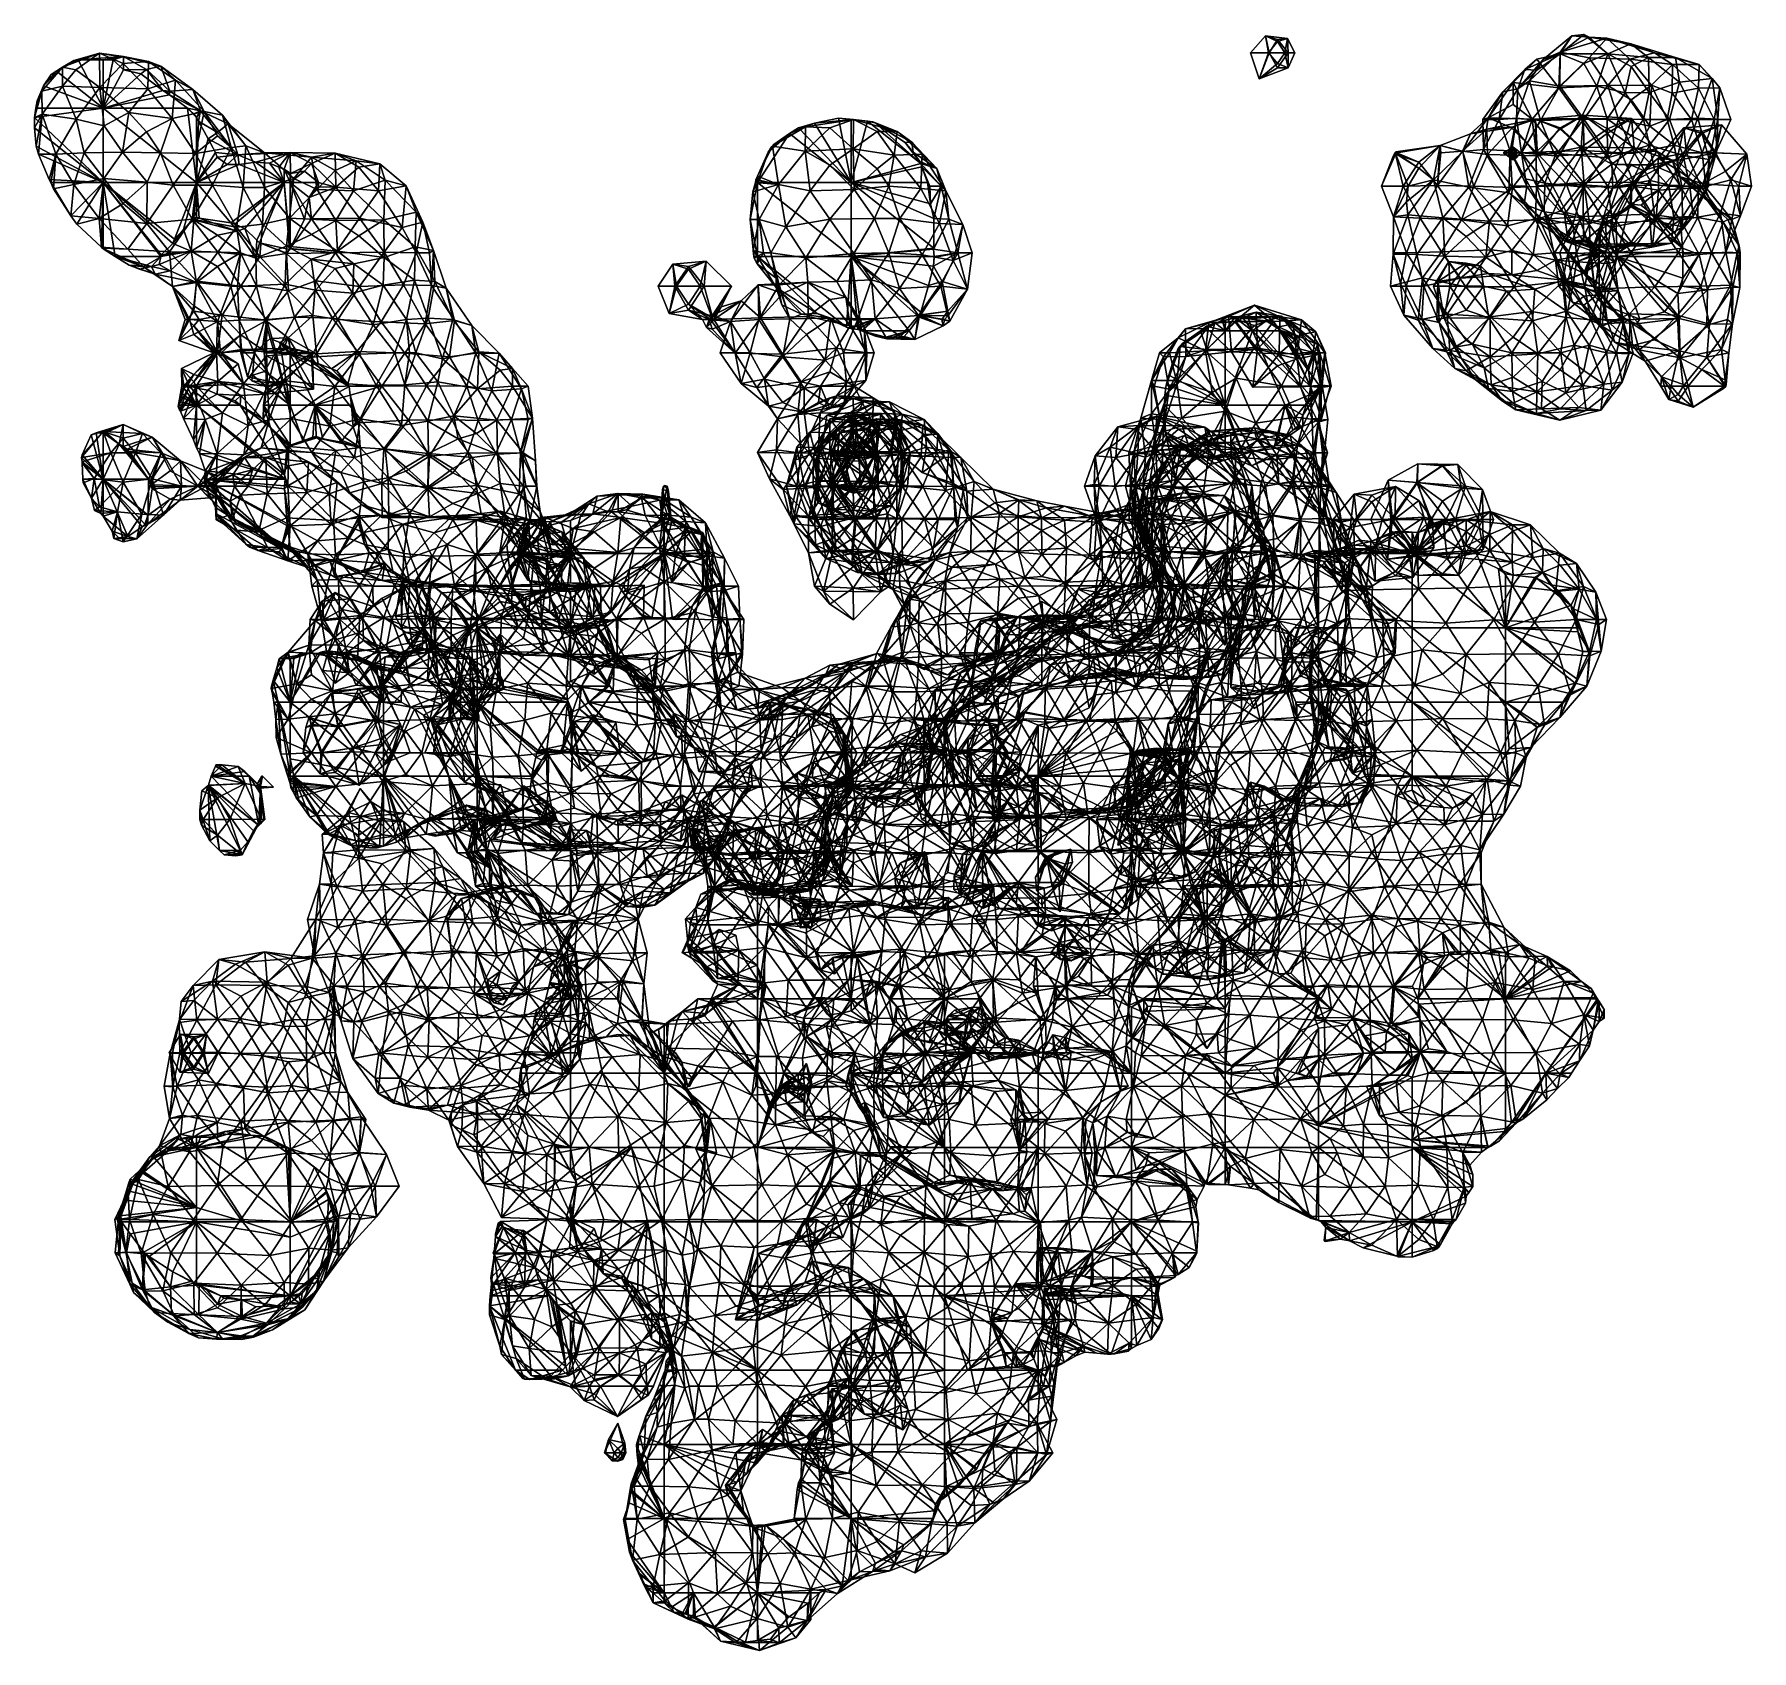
# Model space of a CAD drawing. Extents: x 290034 to 295698, y 4553723 to 4561693.
# Drawn here: x 291183 to 292102, y 4553723 to 4554587 of the extents above; entities that cross this region are included whole.
import ezdxf

# ---------------------------------------------------------------- set-up
doc = ezdxf.new("R2010")
doc.units = 0
doc.layers.add('Au_ppm_Pref_-_0_2', color=7, linetype='CONTINUOUS')

msp = doc.modelspace()

# ---------------------------------------------------------------- linework, layer by layer
at = {"layer": 'Au_ppm_Pref_-_0_2'}
for points in [[(291999.28, 4554576.61, 1882.69), (292011.9, 4554587, 1880.11), (292024.71, 4554576.59, 1882.5)], [(291999.28, 4554576.61, 1882.69), (292005.53, 4554586.16, 1876.83), (292011.9, 4554587, 1880.11)], [(292014.79, 4554585.5, 1875.41), (292011.9, 4554587, 1880.11), (292005.53, 4554586.16, 1876.83)], [(292014.79, 4554585.5, 1875.41), (292024.71, 4554576.59, 1882.5), (292011.9, 4554587, 1880.11)], [(291833.67, 4554577.15, 1882.77), (291841.66, 4554586.28, 1882.77), (291843.24, 4554577.15, 1885.06)], [(291841.66, 4554586.28, 1882.77), (291833.67, 4554577.15, 1882.77), (291843.57, 4554577.15, 1880.63)], [(291841.66, 4554586.28, 1882.77), (291848.11, 4554583.27, 1884.81), (291843.24, 4554577.15, 1885.06)], [(291841.66, 4554586.28, 1882.77), (291853.45, 4554584.71, 1882.77), (291848.11, 4554583.27, 1884.81)], [(291841.66, 4554586.28, 1882.77), (291843.57, 4554577.15, 1880.63), (291848.11, 4554584.33, 1880.37)], [(291853.45, 4554584.71, 1882.77), (291841.66, 4554586.28, 1882.77), (291848.11, 4554584.33, 1880.37)], [(291851.94, 4554577.15, 1884.57), (291843.24, 4554577.15, 1885.06), (291848.11, 4554583.27, 1884.81)], [(291848.11, 4554584.33, 1880.37), (291843.57, 4554577.15, 1880.63), (291853.81, 4554577.15, 1880.08)], [(291851.94, 4554577.15, 1884.57), (291848.11, 4554583.27, 1884.81), (291853.45, 4554584.71, 1882.77)], [(291853.45, 4554584.71, 1882.77), (291848.11, 4554584.33, 1880.37), (291853.81, 4554577.15, 1880.08)], [(291851.94, 4554577.15, 1884.57), (291853.45, 4554584.71, 1882.77), (291857.34, 4554577.15, 1882.77)], [(291857.34, 4554577.15, 1882.77), (291853.45, 4554584.71, 1882.77), (291853.81, 4554577.15, 1880.08)], [(291990.08, 4554573.52, 1875.88), (292005.53, 4554586.16, 1876.83), (291999.28, 4554576.61, 1882.69)], [(291990.08, 4554573.52, 1875.88), (291999.13, 4554577.57, 1870.85), (292005.53, 4554586.16, 1876.83)], [(292014.79, 4554585.5, 1875.41), (292005.53, 4554586.16, 1876.83), (291999.13, 4554577.57, 1870.85)], [(292024.25, 4554584.97, 1870.88), (292014.79, 4554585.5, 1875.41), (291999.13, 4554577.57, 1870.85)], [(292014.79, 4554574.48, 1865.74), (292024.25, 4554584.97, 1870.88), (291999.13, 4554577.57, 1870.85)], [(292024.25, 4554584.97, 1870.88), (292036.95, 4554581.91, 1876.93), (292014.79, 4554585.5, 1875.41)], [(292014.79, 4554585.5, 1875.41), (292036.95, 4554581.91, 1876.93), (292024.71, 4554576.59, 1882.5)], [(292036.39, 4554573.68, 1865.46), (292024.25, 4554584.97, 1870.88), (292014.79, 4554574.48, 1865.74)], [(292036.39, 4554573.68, 1865.46), (292049.74, 4554577.17, 1870.88), (292024.25, 4554584.97, 1870.88)], [(292049.74, 4554577.17, 1870.88), (292036.95, 4554581.91, 1876.93), (292024.25, 4554584.97, 1870.88)], [(292046.4, 4554574.64, 1881.64), (292024.71, 4554576.59, 1882.5), (292036.95, 4554581.91, 1876.93)], [(292060.97, 4554574.58, 1876.63), (292046.4, 4554574.64, 1881.64), (292036.95, 4554581.91, 1876.93)], [(292060.97, 4554574.58, 1876.63), (292036.95, 4554581.91, 1876.93), (292049.74, 4554577.17, 1870.88)], [(291198.36, 4554569.51, 1811.49), (291188.11, 4554559.56, 1814.77), (291187.38, 4554556.61, 1812.44)], [(291198.38, 4554559.33, 1808.11), (291198.36, 4554569.51, 1811.49), (291187.38, 4554556.61, 1812.44)], [(291198.36, 4554569.51, 1811.49), (291192.3, 4554565.53, 1815.59), (291188.11, 4554559.56, 1814.77)], [(291192.3, 4554565.53, 1815.59), (291198.36, 4554569.51, 1811.49), (291195.15, 4554567.28, 1816.09)], [(291195.15, 4554567.28, 1816.09), (291204.43, 4554573.02, 1816.77), (291206.7, 4554573.3, 1816.99)], [(291195.15, 4554567.28, 1816.09), (291206.7, 4554573.3, 1816.99), (291220, 4554547.56, 1819.6)], [(291198.36, 4554569.51, 1811.49), (291204.43, 4554573.02, 1816.77), (291195.15, 4554567.28, 1816.09)], [(291218.13, 4554577, 1811.51), (291204.43, 4554573.02, 1816.77), (291198.36, 4554569.51, 1811.49)], [(291218.13, 4554577, 1811.51), (291198.36, 4554569.51, 1811.49), (291205.55, 4554568.06, 1808.58)], [(291198.38, 4554559.33, 1808.11), (291205.55, 4554568.06, 1808.58), (291198.36, 4554569.51, 1811.49)], [(291218.13, 4554577, 1811.51), (291205.04, 4554573.26, 1816.82), (291204.43, 4554573.02, 1816.77)], [(291204.43, 4554573.02, 1816.77), (291205.04, 4554573.26, 1816.82), (291206.7, 4554573.3, 1816.99)], [(291206.7, 4554573.3, 1816.99), (291205.04, 4554573.26, 1816.82), (291218.13, 4554577, 1811.51)], [(291218.13, 4554577, 1811.51), (291205.55, 4554568.06, 1808.58), (291218.37, 4554558.64, 1805.83)], [(291206.7, 4554573.3, 1816.99), (291218.13, 4554577, 1811.51), (291230.97, 4554575.12, 1817.21)], [(291206.7, 4554573.3, 1816.99), (291230.97, 4554575.12, 1817.21), (291220, 4554573.36, 1818.35)], [(291206.7, 4554573.3, 1816.99), (291220, 4554573.36, 1818.35), (291220, 4554547.56, 1819.6)], [(291218.13, 4554577, 1811.51), (291244.4, 4554572.43, 1811.9), (291230.97, 4554575.12, 1817.21)], [(291218.13, 4554577, 1811.51), (291218.37, 4554558.64, 1805.83), (291230.75, 4554571.45, 1807.45)], [(291218.13, 4554577, 1811.51), (291230.75, 4554571.45, 1807.45), (291244.4, 4554572.43, 1811.9)], [(291218.37, 4554558.64, 1805.83), (291243.96, 4554557.95, 1805.85), (291230.75, 4554571.45, 1807.45)], [(291220, 4554573.36, 1818.35), (291230.97, 4554575.12, 1817.21), (291225.38, 4554573.31, 1819)], [(291220, 4554573.36, 1818.35), (291225.38, 4554573.31, 1819), (291220, 4554547.56, 1819.6)], [(291220, 4554547.56, 1819.6), (291225.38, 4554573.31, 1819), (291230.88, 4554567.98, 1819.91)], [(291230.97, 4554575.12, 1817.21), (291230.88, 4554567.98, 1819.91), (291225.38, 4554573.31, 1819)], [(291243.96, 4554557.95, 1805.85), (291244.4, 4554572.43, 1811.9), (291230.75, 4554571.45, 1807.45)], [(291230.88, 4554567.98, 1819.91), (291230.97, 4554575.12, 1817.21), (291243.35, 4554568.2, 1820.39)], [(291244.4, 4554572.43, 1811.9), (291250.95, 4554570.08, 1817.43), (291230.97, 4554575.12, 1817.21)], [(291230.97, 4554575.12, 1817.21), (291250.95, 4554570.08, 1817.43), (291243.35, 4554568.2, 1820.39)], [(291250.95, 4554570.08, 1817.43), (291255.67, 4554556.71, 1822.89), (291243.35, 4554568.2, 1820.39)], [(291243.96, 4554557.95, 1805.85), (291258.81, 4554562.57, 1811.22), (291244.4, 4554572.43, 1811.9)], [(291244.4, 4554572.43, 1811.9), (291258.81, 4554562.57, 1811.22), (291250.95, 4554570.08, 1817.43)], [(291250.95, 4554570.08, 1817.43), (291258.81, 4554562.57, 1811.22), (291268.01, 4554557.45, 1817.21)], [(291250.95, 4554570.08, 1817.43), (291268.01, 4554557.45, 1817.21), (291255.67, 4554556.71, 1822.89)], [(291838.28, 4554563.24, 1882.77), (291833.67, 4554577.15, 1882.77), (291843.24, 4554577.15, 1885.06)], [(291833.67, 4554577.15, 1882.77), (291838.28, 4554563.24, 1882.77), (291843.57, 4554577.15, 1880.63)], [(291838.28, 4554563.24, 1882.77), (291843.24, 4554577.15, 1885.06), (291848.11, 4554571.35, 1884.7)], [(291838.28, 4554563.24, 1882.77), (291848.11, 4554569.09, 1880.08), (291843.57, 4554577.15, 1880.63)], [(291853.78, 4554569.13, 1882.77), (291838.28, 4554563.24, 1882.77), (291848.11, 4554571.35, 1884.7)], [(291838.28, 4554563.24, 1882.77), (291853.78, 4554569.13, 1882.77), (291848.11, 4554569.09, 1880.08)], [(291851.94, 4554577.15, 1884.57), (291848.11, 4554571.35, 1884.7), (291843.24, 4554577.15, 1885.06)], [(291853.81, 4554577.15, 1880.08), (291843.57, 4554577.15, 1880.63), (291848.11, 4554569.09, 1880.08)], [(291851.94, 4554577.15, 1884.57), (291853.78, 4554569.13, 1882.77), (291848.11, 4554571.35, 1884.7)], [(291853.78, 4554569.13, 1882.77), (291853.81, 4554577.15, 1880.08), (291848.11, 4554569.09, 1880.08)], [(291851.94, 4554577.15, 1884.57), (291857.34, 4554577.15, 1882.77), (291853.78, 4554569.13, 1882.77)], [(291853.78, 4554569.13, 1882.77), (291857.34, 4554577.15, 1882.77), (291853.81, 4554577.15, 1880.08)], [(291998.58, 4554558.47, 1887.3), (291974.08, 4554561.25, 1888.76), (291986.7, 4554573.79, 1887.59)], [(291986.7, 4554573.79, 1887.59), (291974.08, 4554561.25, 1888.76), (291980.39, 4554568.26, 1882.77)], [(291976.54, 4554557.84, 1877.27), (291990.08, 4554573.52, 1875.88), (291986.7, 4554567.83, 1879.94)], [(291976.54, 4554557.84, 1877.27), (291982.81, 4554562.16, 1869.87), (291990.08, 4554573.52, 1875.88)], [(291980.39, 4554568.26, 1882.77), (291999.28, 4554576.61, 1882.69), (291986.7, 4554573.79, 1887.59)], [(291999.28, 4554576.61, 1882.69), (291980.39, 4554568.26, 1882.77), (291986.7, 4554567.83, 1879.94)], [(291990.08, 4554573.52, 1875.88), (291982.81, 4554562.16, 1869.87), (291999.13, 4554577.57, 1870.85)], [(291999.1, 4554559.29, 1864.87), (291999.13, 4554577.57, 1870.85), (291982.81, 4554562.16, 1869.87)], [(291999.28, 4554576.61, 1882.69), (291998.58, 4554558.47, 1887.3), (291986.7, 4554573.79, 1887.59)], [(291999.28, 4554576.61, 1882.69), (291986.7, 4554567.83, 1879.94), (291990.08, 4554573.52, 1875.88)], [(291998.58, 4554558.47, 1887.3), (291999.28, 4554576.61, 1882.69), (292011.9, 4554571.51, 1886.82)], [(291998.58, 4554558.47, 1887.3), (292011.9, 4554571.51, 1886.82), (292018.79, 4554559.33, 1886.01)], [(291999.1, 4554559.29, 1864.87), (292014.79, 4554574.48, 1865.74), (291999.13, 4554577.57, 1870.85)], [(292024.65, 4554559.68, 1862.36), (292014.79, 4554574.48, 1865.74), (291999.1, 4554559.29, 1864.87)], [(291999.28, 4554576.61, 1882.69), (292024.71, 4554576.59, 1882.5), (292011.9, 4554571.51, 1886.82)], [(292024.71, 4554576.59, 1882.5), (292018.79, 4554559.33, 1886.01), (292011.9, 4554571.51, 1886.82)], [(292036.39, 4554573.68, 1865.46), (292014.79, 4554574.48, 1865.74), (292024.65, 4554559.68, 1862.36)], [(292034.01, 4554555.76, 1885.42), (292018.79, 4554559.33, 1886.01), (292024.71, 4554576.59, 1882.5)], [(292036.39, 4554573.68, 1865.46), (292024.65, 4554559.68, 1862.36), (292048.03, 4554559.78, 1862.43)], [(292034.01, 4554555.76, 1885.42), (292024.71, 4554576.59, 1882.5), (292037.1, 4554569.81, 1886.26)], [(292046.4, 4554574.64, 1881.64), (292037.1, 4554569.81, 1886.26), (292024.71, 4554576.59, 1882.5)], [(292034.01, 4554555.76, 1885.42), (292037.1, 4554569.81, 1886.26), (292046.83, 4554555.93, 1886.22)], [(292036.39, 4554573.68, 1865.46), (292059.32, 4554570.87, 1865.64), (292049.74, 4554577.17, 1870.88)], [(292036.39, 4554573.68, 1865.46), (292048.03, 4554559.78, 1862.43), (292059.32, 4554570.87, 1865.64)], [(292046.4, 4554574.64, 1881.64), (292046.83, 4554555.93, 1886.22), (292037.1, 4554569.81, 1886.26)], [(292060.97, 4554574.58, 1876.63), (292063.07, 4554561.47, 1883.1), (292046.4, 4554574.64, 1881.64)], [(292046.4, 4554574.64, 1881.64), (292063.07, 4554561.47, 1883.1), (292046.83, 4554555.93, 1886.22)], [(292059.32, 4554570.87, 1865.64), (292048.03, 4554559.78, 1862.43), (292059.18, 4554555.51, 1861.76)], [(292060.97, 4554574.58, 1876.63), (292049.74, 4554577.17, 1870.88), (292073.63, 4554570.92, 1872.37)], [(292059.32, 4554570.87, 1865.64), (292073.63, 4554570.92, 1872.37), (292049.74, 4554577.17, 1870.88)], [(292073.12, 4554558.26, 1865.2), (292059.32, 4554570.87, 1865.64), (292059.18, 4554555.51, 1861.76)], [(292059.32, 4554570.87, 1865.64), (292073.12, 4554558.26, 1865.2), (292073.63, 4554570.92, 1872.37)], [(292060.97, 4554574.58, 1876.63), (292080.5, 4554563.36, 1878.18), (292063.07, 4554561.47, 1883.1)], [(292060.97, 4554574.58, 1876.63), (292073.63, 4554570.92, 1872.37), (292080.5, 4554563.36, 1878.18)], [(292073.12, 4554558.26, 1865.2), (292084.56, 4554558.4, 1871.53), (292073.63, 4554570.92, 1872.37)], [(292073.63, 4554570.92, 1872.37), (292084.56, 4554558.4, 1871.53), (292080.5, 4554563.36, 1878.18)], [(291184.1, 4554547.56, 1813.83), (291184.73, 4554551.44, 1814.03), (291188.11, 4554559.56, 1814.77)], [(291184.1, 4554547.56, 1813.83), (291188.11, 4554559.56, 1814.77), (291220, 4554547.56, 1819.6)], [(291188.11, 4554559.56, 1814.77), (291184.73, 4554551.44, 1814.03), (291187.38, 4554556.61, 1812.44)], [(291188.11, 4554559.56, 1814.77), (291192.3, 4554565.53, 1815.59), (291195.15, 4554567.28, 1816.09)], [(291188.11, 4554559.56, 1814.77), (291195.15, 4554567.28, 1816.09), (291220, 4554547.56, 1819.6)], [(291198.38, 4554559.33, 1808.11), (291218.37, 4554558.64, 1805.83), (291205.55, 4554568.06, 1808.58)], [(291220, 4554547.56, 1819.6), (291230.88, 4554567.98, 1819.91), (291240.16, 4554565.88, 1821.12)], [(291220, 4554547.56, 1819.6), (291240.16, 4554565.88, 1821.12), (291251.93, 4554557.06, 1822.95)], [(291240.16, 4554565.88, 1821.12), (291230.88, 4554567.98, 1819.91), (291243.35, 4554568.2, 1820.39)], [(291243.35, 4554568.2, 1820.39), (291251.93, 4554557.06, 1822.95), (291240.16, 4554565.88, 1821.12)], [(291255.67, 4554556.71, 1822.89), (291251.93, 4554557.06, 1822.95), (291243.35, 4554568.2, 1820.39)], [(291243.96, 4554557.95, 1805.85), (291256.94, 4554541.94, 1804.69), (291258.81, 4554562.57, 1811.22)], [(291256.94, 4554541.94, 1804.69), (291274.08, 4554545.81, 1810.08), (291258.81, 4554562.57, 1811.22)], [(291258.81, 4554562.57, 1811.22), (291274.08, 4554545.81, 1810.08), (291268.01, 4554557.45, 1817.21)], [(291974.08, 4554561.25, 1888.76), (291974.1, 4554549.47, 1891.99), (291960.78, 4554542.37, 1889.11)], [(291974.08, 4554561.25, 1888.76), (291960.78, 4554542.37, 1889.11), (291968.52, 4554556.33, 1882.77)], [(291980.39, 4554568.26, 1882.77), (291974.08, 4554561.25, 1888.76), (291968.52, 4554556.33, 1882.77)], [(291976.54, 4554557.84, 1877.27), (291980.39, 4554568.26, 1882.77), (291968.52, 4554556.33, 1882.77)], [(291984.22, 4554541.73, 1888.57), (291974.1, 4554549.47, 1891.99), (291974.08, 4554561.25, 1888.76)], [(291984.22, 4554541.73, 1888.57), (291974.08, 4554561.25, 1888.76), (291998.58, 4554558.47, 1887.3)], [(291976.54, 4554557.84, 1877.27), (291975.91, 4554542.25, 1871), (291982.81, 4554562.16, 1869.87)], [(291975.91, 4554542.25, 1871), (291988.68, 4554540.93, 1865.5), (291982.81, 4554562.16, 1869.87)], [(291976.54, 4554557.84, 1877.27), (291986.7, 4554567.83, 1879.94), (291980.39, 4554568.26, 1882.77)], [(291988.68, 4554540.93, 1865.5), (291999.1, 4554559.29, 1864.87), (291982.81, 4554562.16, 1869.87)], [(292024.65, 4554559.68, 1862.36), (291999.1, 4554559.29, 1864.87), (292011.92, 4554541.7, 1862.42)], [(292024.65, 4554559.68, 1862.36), (292011.92, 4554541.7, 1862.42), (292030.45, 4554541.52, 1861.81)], [(292024.65, 4554559.68, 1862.36), (292037.1, 4554551.96, 1861.47), (292048.03, 4554559.78, 1862.43)], [(292037.1, 4554551.96, 1861.47), (292024.65, 4554559.68, 1862.36), (292030.45, 4554541.52, 1861.81)], [(292037.1, 4554551.96, 1861.47), (292047.12, 4554538.01, 1861.4), (292048.03, 4554559.78, 1862.43)], [(292046.83, 4554555.93, 1886.22), (292063.07, 4554561.47, 1883.1), (292057.6, 4554541.52, 1886.49)], [(292048.03, 4554559.78, 1862.43), (292047.12, 4554538.01, 1861.4), (292056.42, 4554541.52, 1862.18)], [(292059.18, 4554555.51, 1861.76), (292048.03, 4554559.78, 1862.43), (292056.42, 4554541.52, 1862.18)], [(292057.6, 4554541.52, 1886.49), (292063.07, 4554561.47, 1883.1), (292072.87, 4554542.25, 1882.25)], [(292063.07, 4554561.47, 1883.1), (292080.5, 4554563.36, 1878.18), (292072.87, 4554542.25, 1882.25)], [(292083.54, 4554541.65, 1876.48), (292072.87, 4554542.25, 1882.25), (292080.5, 4554563.36, 1878.18)], [(292083.54, 4554541.65, 1876.48), (292080.5, 4554563.36, 1878.18), (292084.56, 4554558.4, 1871.53)], [(291187.38, 4554556.61, 1812.44), (291184.1, 4554547.56, 1813.83), (291183.42, 4554542.51, 1813.43)], [(291187.38, 4554556.61, 1812.44), (291183.42, 4554542.51, 1813.43), (291187.5, 4554544.34, 1809.66)], [(291184.73, 4554551.44, 1814.03), (291184.1, 4554547.56, 1813.83), (291187.38, 4554556.61, 1812.44)], [(291187.5, 4554544.34, 1809.66), (291198.38, 4554559.33, 1808.11), (291187.38, 4554556.61, 1812.44)], [(291205.6, 4554541.67, 1805.5), (291198.38, 4554559.33, 1808.11), (291187.5, 4554544.34, 1809.66)], [(291198.38, 4554559.33, 1808.11), (291205.6, 4554541.67, 1805.5), (291218.37, 4554558.64, 1805.83)], [(291220.68, 4554538.08, 1801.95), (291218.37, 4554558.64, 1805.83), (291205.6, 4554541.67, 1805.5)], [(291218.37, 4554558.64, 1805.83), (291220.68, 4554538.08, 1801.95), (291233.87, 4554545.28, 1802.83)], [(291243.96, 4554557.95, 1805.85), (291218.37, 4554558.64, 1805.83), (291233.87, 4554545.28, 1802.83)], [(291220, 4554547.56, 1819.6), (291251.93, 4554557.06, 1822.95), (291255.6, 4554554.72, 1823.51)], [(291220, 4554547.56, 1819.6), (291255.6, 4554554.72, 1823.51), (291265.16, 4554547.56, 1824.99)], [(291243.96, 4554557.95, 1805.85), (291233.87, 4554545.28, 1802.83), (291256.94, 4554541.94, 1804.69)], [(291255.6, 4554554.72, 1823.51), (291251.93, 4554557.06, 1822.95), (291254.34, 4554556.1, 1823.29)], [(291254.34, 4554556.1, 1823.29), (291251.93, 4554557.06, 1822.95), (291255.67, 4554556.71, 1822.89)], [(291255.67, 4554556.71, 1822.89), (291255.6, 4554554.72, 1823.51), (291254.34, 4554556.1, 1823.29)], [(291255.6, 4554554.72, 1823.51), (291255.67, 4554556.71, 1822.89), (291272.18, 4554546.09, 1824.94)], [(291255.6, 4554554.72, 1823.51), (291272.18, 4554546.09, 1824.94), (291265.16, 4554547.56, 1824.99)], [(291268.01, 4554557.45, 1817.21), (291272.18, 4554546.09, 1824.94), (291255.67, 4554556.71, 1822.89)], [(291268.01, 4554557.45, 1817.21), (291274.08, 4554545.81, 1810.08), (291283.83, 4554543.72, 1817.65)], [(291268.01, 4554557.45, 1817.21), (291283.83, 4554543.72, 1817.65), (291272.18, 4554546.09, 1824.94)], [(291968.52, 4554556.33, 1882.77), (291960.78, 4554542.37, 1889.11), (291957.95, 4554541.52, 1882.77)], [(291968.52, 4554556.33, 1882.77), (291957.95, 4554541.52, 1882.77), (291966.63, 4554541.52, 1878.27)], [(291976.54, 4554557.84, 1877.27), (291968.52, 4554556.33, 1882.77), (291966.63, 4554541.52, 1878.27)], [(291976.54, 4554557.84, 1877.27), (291966.63, 4554541.52, 1878.27), (291975.91, 4554542.25, 1871)], [(291984.22, 4554541.73, 1888.57), (291998.58, 4554558.47, 1887.3), (292010.2, 4554541.96, 1886.1)], [(292011.92, 4554541.7, 1862.42), (291999.1, 4554559.29, 1864.87), (291988.68, 4554540.93, 1865.5)], [(292010.2, 4554541.96, 1886.1), (291998.58, 4554558.47, 1887.3), (292018.79, 4554559.33, 1886.01)], [(292010.2, 4554541.96, 1886.1), (292018.79, 4554559.33, 1886.01), (292024.34, 4554541.78, 1885.21)], [(292018.79, 4554559.33, 1886.01), (292034.01, 4554555.76, 1885.42), (292024.34, 4554541.78, 1885.21)], [(292034.01, 4554555.76, 1885.42), (292043.72, 4554541.52, 1885.59), (292024.34, 4554541.78, 1885.21)], [(292037.1, 4554551.96, 1861.47), (292030.45, 4554541.52, 1861.81), (292047.12, 4554538.01, 1861.4)], [(292043.72, 4554541.52, 1885.59), (292034.01, 4554555.76, 1885.42), (292046.83, 4554555.93, 1886.22)], [(292057.6, 4554541.52, 1886.49), (292043.72, 4554541.52, 1885.59), (292046.83, 4554555.93, 1886.22)], [(292056.42, 4554541.52, 1862.18), (292069.45, 4554541.52, 1861.58), (292059.18, 4554555.51, 1861.76)], [(292059.18, 4554555.51, 1861.76), (292069.45, 4554541.52, 1861.58), (292073.12, 4554558.26, 1865.2)], [(292081.59, 4554541.52, 1865.71), (292073.12, 4554558.26, 1865.2), (292069.45, 4554541.52, 1861.58)], [(292073.12, 4554558.26, 1865.2), (292081.59, 4554541.52, 1865.71), (292084.56, 4554558.4, 1871.53)], [(292090.54, 4554541.52, 1870.89), (292084.56, 4554558.4, 1871.53), (292081.59, 4554541.52, 1865.71)], [(292084.56, 4554558.4, 1871.53), (292090.54, 4554541.52, 1870.89), (292083.54, 4554541.65, 1876.48)], [(291187.5, 4554544.34, 1809.66), (291183.29, 4554537.01, 1813.1), (291184.3, 4554527.17, 1811.31)], [(291187.5, 4554544.34, 1809.66), (291183.42, 4554542.51, 1813.43), (291183.29, 4554537.01, 1813.1)], [(291220, 4554507.87, 1817.35), (291183.29, 4554537.01, 1813.1), (291183.42, 4554542.51, 1813.43)], [(291220, 4554547.56, 1819.6), (291183.42, 4554542.51, 1813.43), (291184.1, 4554547.56, 1813.83)], [(291220, 4554507.87, 1817.35), (291183.42, 4554542.51, 1813.43), (291220, 4554547.56, 1819.6)], [(291185.58, 4554523.01, 1810.79), (291187.5, 4554544.34, 1809.66), (291184.3, 4554527.17, 1811.31)], [(291185.58, 4554523.01, 1810.79), (291194.71, 4554522.99, 1806.73), (291187.5, 4554544.34, 1809.66)], [(291194.71, 4554522.99, 1806.73), (291205.6, 4554541.67, 1805.5), (291187.5, 4554544.34, 1809.66)], [(291209.93, 4554523.7, 1801.68), (291205.6, 4554541.67, 1805.5), (291194.71, 4554522.99, 1806.73)], [(291220.68, 4554538.08, 1801.95), (291205.6, 4554541.67, 1805.5), (291209.93, 4554523.7, 1801.68)], [(291265.16, 4554547.56, 1824.99), (291270, 4554507.87, 1828.96), (291220, 4554547.56, 1819.6)], [(291270, 4554507.87, 1828.96), (291220, 4554507.87, 1817.35), (291220, 4554547.56, 1819.6)], [(291233.87, 4554545.28, 1802.83), (291220.68, 4554538.08, 1801.95), (291230.43, 4554524.09, 1801.5)], [(291243.35, 4554534.89, 1801.82), (291233.87, 4554545.28, 1802.83), (291230.43, 4554524.09, 1801.5)], [(291233.87, 4554545.28, 1802.83), (291243.35, 4554534.89, 1801.82), (291256.94, 4554541.94, 1804.69)], [(291250.76, 4554523.7, 1802.06), (291256.94, 4554541.94, 1804.69), (291243.35, 4554534.89, 1801.82)], [(291269.55, 4554523.31, 1805.09), (291256.94, 4554541.94, 1804.69), (291250.76, 4554523.7, 1802.06)], [(291269.55, 4554523.31, 1805.09), (291274.08, 4554545.81, 1810.08), (291256.94, 4554541.94, 1804.69)], [(291265.16, 4554547.56, 1824.99), (291268.53, 4554544.6, 1825.65), (291270, 4554542.61, 1825.99)], [(291270, 4554507.87, 1828.96), (291265.16, 4554547.56, 1824.99), (291270, 4554542.61, 1825.99)], [(291265.16, 4554547.56, 1824.99), (291272.18, 4554546.09, 1824.94), (291268.53, 4554544.6, 1825.65)], [(291268.53, 4554544.6, 1825.65), (291272.18, 4554546.09, 1824.94), (291270, 4554542.61, 1825.99)], [(291281.15, 4554532.76, 1808.47), (291274.08, 4554545.81, 1810.08), (291269.55, 4554523.31, 1805.09)], [(291270, 4554542.61, 1825.99), (291272.18, 4554546.09, 1824.94), (291271.09, 4554540.51, 1826.4)], [(291270, 4554507.87, 1828.96), (291270, 4554542.61, 1825.99), (291271.09, 4554540.51, 1826.4)], [(291281.15, 4554534.62, 1827.01), (291271.09, 4554540.51, 1826.4), (291272.18, 4554546.09, 1824.94)], [(291272.18, 4554546.09, 1824.94), (291283.83, 4554543.72, 1817.65), (291286.95, 4554539.21, 1823.37)], [(291281.15, 4554534.62, 1827.01), (291272.18, 4554546.09, 1824.94), (291286.95, 4554539.21, 1823.37)], [(291288.58, 4554526.52, 1810.63), (291283.83, 4554543.72, 1817.65), (291274.08, 4554545.81, 1810.08)], [(291281.15, 4554532.76, 1808.47), (291288.58, 4554526.52, 1810.63), (291274.08, 4554545.81, 1810.08)], [(291288.58, 4554526.52, 1810.63), (291296.38, 4554527.37, 1817.41), (291283.83, 4554543.72, 1817.65)], [(291296.38, 4554527.37, 1817.41), (291286.95, 4554539.21, 1823.37), (291283.83, 4554543.72, 1817.65)], [(291595.7, 4554537.55, 1870.35), (291621.34, 4554541.57, 1870.92), (291600.43, 4554539.57, 1873.01)], [(291608.73, 4554537.07, 1866.43), (291621.34, 4554541.57, 1870.92), (291595.7, 4554537.55, 1870.35)], [(291620, 4554507.87, 1877.16), (291600.43, 4554539.57, 1873.01), (291613.32, 4554542.13, 1874.39)], [(291600.43, 4554539.57, 1873.01), (291621.34, 4554541.57, 1870.92), (291613.32, 4554542.13, 1874.39)], [(291621.15, 4554525.76, 1863.8), (291621.34, 4554541.57, 1870.92), (291608.73, 4554537.07, 1866.43)], [(291620, 4554507.87, 1877.16), (291613.32, 4554542.13, 1874.39), (291620, 4554541.44, 1875.22)], [(291621.34, 4554541.57, 1870.92), (291620, 4554541.44, 1875.22), (291613.32, 4554542.13, 1874.39)], [(291621.34, 4554541.57, 1870.92), (291628.86, 4554540.53, 1876.2), (291620, 4554541.44, 1875.22)], [(291628.86, 4554540.53, 1876.2), (291620, 4554507.87, 1877.16), (291620, 4554541.44, 1875.22)], [(291621.15, 4554525.76, 1863.8), (291633.93, 4554535.07, 1867.1), (291621.34, 4554541.57, 1870.92)], [(291621.34, 4554541.57, 1870.92), (291631.67, 4554540.22, 1876.74), (291628.86, 4554540.53, 1876.2)], [(291621.34, 4554541.57, 1870.92), (291644.7, 4554535.11, 1872.17), (291631.67, 4554540.22, 1876.74)], [(291633.93, 4554535.07, 1867.1), (291644.7, 4554535.11, 1872.17), (291621.34, 4554541.57, 1870.92)], [(291951.19, 4554533.89, 1896.11), (291947.21, 4554524.46, 1888.28), (291960.78, 4554542.37, 1889.11)], [(291960.78, 4554542.37, 1889.11), (291947.21, 4554524.46, 1888.28), (291958.19, 4554525.41, 1881.9)], [(291972.97, 4554537.14, 1894.03), (291951.19, 4554533.89, 1896.11), (291960.78, 4554542.37, 1889.11)], [(291960.78, 4554542.37, 1889.11), (291958.19, 4554525.41, 1881.9), (291957.95, 4554541.52, 1882.77)], [(291966.63, 4554541.52, 1878.27), (291957.95, 4554541.52, 1882.77), (291958.19, 4554525.41, 1881.9)], [(291966.63, 4554541.52, 1878.27), (291958.19, 4554525.41, 1881.9), (291972.47, 4554524.7, 1876.22)], [(291974.1, 4554537.65, 1905.23), (291960.05, 4554536.39, 1899.95), (291985.95, 4554541.72, 1900.54)], [(291972.97, 4554537.14, 1894.03), (291985.95, 4554541.72, 1900.54), (291960.05, 4554536.39, 1899.95)], [(291960.78, 4554542.37, 1889.11), (291974.1, 4554549.47, 1891.99), (291984.22, 4554541.73, 1888.57)], [(291972.97, 4554537.14, 1894.03), (291960.78, 4554542.37, 1889.11), (291984.22, 4554541.73, 1888.57)], [(291966.63, 4554541.52, 1878.27), (291972.47, 4554524.7, 1876.22), (291975.91, 4554542.25, 1871)], [(291975.91, 4554542.25, 1871), (291972.47, 4554524.7, 1876.22), (291973.21, 4554523.7, 1870.89)], [(291986.47, 4554524.06, 1894.84), (291972.97, 4554537.14, 1894.03), (291984.22, 4554541.73, 1888.57)], [(291986.47, 4554524.06, 1894.84), (291985.95, 4554541.72, 1900.54), (291972.97, 4554537.14, 1894.03)], [(291975.91, 4554542.25, 1871), (291973.21, 4554523.7, 1870.89), (291978.46, 4554523.7, 1867)], [(291987.1, 4554522.15, 1904.82), (291974.1, 4554537.65, 1905.23), (291985.95, 4554541.72, 1900.54)], [(291975.91, 4554542.25, 1871), (291978.46, 4554523.7, 1867), (291988.68, 4554540.93, 1865.5)], [(291986.47, 4554524.06, 1894.84), (291984.22, 4554541.73, 1888.57), (291978.61, 4554523.7, 1888.71)], [(291999.29, 4554523.21, 1887), (291978.61, 4554523.7, 1888.71), (291984.22, 4554541.73, 1888.57)], [(291999.29, 4554523.21, 1887), (291984.22, 4554541.73, 1888.57), (292010.2, 4554541.96, 1886.1)], [(292011.77, 4554543.82, 1900.72), (291999.3, 4554536.99, 1905.02), (291985.95, 4554541.72, 1900.54)], [(292011.77, 4554543.82, 1900.72), (291985.95, 4554541.72, 1900.54), (291999.3, 4554536.26, 1896.4)], [(291987.1, 4554522.15, 1904.82), (291985.95, 4554541.72, 1900.54), (291999.3, 4554536.99, 1905.02)], [(291986.47, 4554524.06, 1894.84), (291999.3, 4554536.26, 1896.4), (291985.95, 4554541.72, 1900.54)], [(291988.68, 4554540.93, 1865.5), (291996.6, 4554522.09, 1863.71), (292011.92, 4554541.7, 1862.42)], [(291996.6, 4554522.09, 1863.71), (292024.58, 4554523.57, 1863.03), (292011.92, 4554541.7, 1862.42)], [(291999.29, 4554523.21, 1887), (292010.2, 4554541.96, 1886.1), (292024.59, 4554520.92, 1886)], [(292011.9, 4554524.9, 1896.34), (292011.77, 4554543.82, 1900.72), (291999.3, 4554536.26, 1896.4)], [(292011.77, 4554543.82, 1900.72), (292010.5, 4554526.66, 1907.38), (291999.3, 4554536.99, 1905.02)], [(292010.2, 4554541.96, 1886.1), (292024.34, 4554541.78, 1885.21), (292024.59, 4554520.92, 1886)], [(292024.5, 4554536.55, 1904.87), (292010.5, 4554526.66, 1907.38), (292011.77, 4554543.82, 1900.72)], [(292037.41, 4554542.1, 1900.61), (292024.5, 4554536.55, 1904.87), (292011.77, 4554543.82, 1900.72)], [(292037.41, 4554542.1, 1900.61), (292011.77, 4554543.82, 1900.72), (292024.5, 4554534.11, 1897.11)], [(292011.9, 4554524.9, 1896.34), (292024.5, 4554534.11, 1897.11), (292011.77, 4554543.82, 1900.72)], [(292024.58, 4554523.57, 1863.03), (292030.45, 4554541.52, 1861.81), (292011.92, 4554541.7, 1862.42)], [(292024.59, 4554520.92, 1886), (292024.34, 4554541.78, 1885.21), (292037.1, 4554532.78, 1885.79)], [(292043.72, 4554541.52, 1885.59), (292037.1, 4554532.78, 1885.79), (292024.34, 4554541.78, 1885.21)], [(292032.06, 4554523.7, 1897.02), (292037.41, 4554542.1, 1900.61), (292024.5, 4554534.11, 1897.11)], [(292038.82, 4554526.28, 1907.38), (292024.5, 4554536.55, 1904.87), (292037.41, 4554542.1, 1900.61)], [(292030.45, 4554541.52, 1861.81), (292024.58, 4554523.57, 1863.03), (292039.03, 4554523.57, 1861.84)], [(292030.45, 4554541.52, 1861.81), (292039.03, 4554523.57, 1861.84), (292047.12, 4554538.01, 1861.4)], [(292050.95, 4554524.51, 1900.52), (292037.41, 4554542.1, 1900.61), (292032.06, 4554523.7, 1897.02)], [(292047.06, 4554527.73, 1886.12), (292037.1, 4554532.78, 1885.79), (292043.72, 4554541.52, 1885.59)], [(292038.82, 4554526.28, 1907.38), (292037.41, 4554542.1, 1900.61), (292050.95, 4554524.51, 1900.52)], [(292047.06, 4554527.73, 1886.12), (292043.72, 4554541.52, 1885.59), (292057.6, 4554541.52, 1886.49)], [(292047.06, 4554527.73, 1886.12), (292057.6, 4554541.52, 1886.49), (292064.92, 4554522.16, 1884.38)], [(292056.42, 4554541.52, 1862.18), (292047.12, 4554538.01, 1861.4), (292060.21, 4554527.84, 1861.37)], [(292056.42, 4554541.52, 1862.18), (292060.21, 4554527.84, 1861.37), (292069.45, 4554541.52, 1861.58)], [(292072.87, 4554542.25, 1882.25), (292064.92, 4554522.16, 1884.38), (292057.6, 4554541.52, 1886.49)], [(292069.45, 4554541.52, 1861.58), (292060.21, 4554527.84, 1861.37), (292075.1, 4554523.74, 1864.9)], [(292078.9, 4554520.09, 1878.06), (292064.92, 4554522.16, 1884.38), (292072.87, 4554542.25, 1882.25)], [(292081.59, 4554541.52, 1865.71), (292069.45, 4554541.52, 1861.58), (292075.1, 4554523.74, 1864.9)], [(292078.9, 4554520.09, 1878.06), (292072.87, 4554542.25, 1882.25), (292083.54, 4554541.65, 1876.48)], [(292083.23, 4554525.44, 1871.85), (292081.59, 4554541.52, 1865.71), (292075.1, 4554523.74, 1864.9)], [(292083.54, 4554541.65, 1876.48), (292083.23, 4554525.44, 1871.85), (292078.9, 4554520.09, 1878.06)], [(292083.23, 4554525.44, 1871.85), (292090.54, 4554541.52, 1870.89), (292081.59, 4554541.52, 1865.71)], [(292090.54, 4554541.52, 1870.89), (292083.23, 4554525.44, 1871.85), (292083.54, 4554541.65, 1876.48)], [(291220, 4554507.87, 1817.35), (291184.3, 4554527.17, 1811.31), (291183.29, 4554537.01, 1813.1)], [(291209.93, 4554523.7, 1801.68), (291230.43, 4554524.09, 1801.5), (291220.68, 4554538.08, 1801.95)], [(291250.76, 4554523.7, 1802.06), (291243.35, 4554534.89, 1801.82), (291230.43, 4554524.09, 1801.5)], [(291288.58, 4554526.52, 1810.63), (291281.15, 4554532.76, 1808.47), (291269.55, 4554523.31, 1805.09)], [(291270, 4554507.87, 1828.96), (291271.09, 4554540.51, 1826.4), (291276.22, 4554531.1, 1828.3)], [(291281.15, 4554534.62, 1827.01), (291276.22, 4554531.1, 1828.3), (291271.09, 4554540.51, 1826.4)], [(291292.09, 4554522.54, 1829.11), (291276.22, 4554531.1, 1828.3), (291281.15, 4554534.62, 1827.01)], [(291292.09, 4554522.54, 1829.11), (291281.15, 4554534.62, 1827.01), (291286.95, 4554539.21, 1823.37)], [(291292.09, 4554522.54, 1829.11), (291286.95, 4554539.21, 1823.37), (291306.35, 4554523.62, 1823.36)], [(291296.38, 4554527.37, 1817.41), (291306.35, 4554523.62, 1823.36), (291286.95, 4554539.21, 1823.37)], [(291575.74, 4554523.96, 1869.6), (291587.1, 4554533.98, 1871.74), (291570, 4554507.87, 1868.36)], [(291587.1, 4554533.98, 1871.74), (291620, 4554507.87, 1877.16), (291570, 4554507.87, 1868.36)], [(291578.72, 4554528.09, 1870.18), (291587.1, 4554533.98, 1871.74), (291575.74, 4554523.96, 1869.6)], [(291578.07, 4554527.26, 1869.61), (291595.7, 4554537.55, 1870.35), (291578.72, 4554528.09, 1870.18)], [(291578.07, 4554527.26, 1869.61), (291595.5, 4554524.6, 1864.39), (291595.7, 4554537.55, 1870.35)], [(291578.72, 4554528.09, 1870.18), (291595.7, 4554537.55, 1870.35), (291587.1, 4554533.98, 1871.74)], [(291587.1, 4554533.98, 1871.74), (291595.7, 4554537.55, 1870.35), (291592, 4554537.01, 1872.15)], [(291620, 4554507.87, 1877.16), (291587.1, 4554533.98, 1871.74), (291592, 4554537.01, 1872.15)], [(291620, 4554507.87, 1877.16), (291592, 4554537.01, 1872.15), (291600.43, 4554539.57, 1873.01)], [(291592, 4554537.01, 1872.15), (291595.7, 4554537.55, 1870.35), (291600.43, 4554539.57, 1873.01)], [(291595.5, 4554524.6, 1864.39), (291608.73, 4554537.07, 1866.43), (291595.7, 4554537.55, 1870.35)], [(291621.15, 4554525.76, 1863.8), (291608.73, 4554537.07, 1866.43), (291595.5, 4554524.6, 1864.39)], [(291657.28, 4554517.97, 1880.45), (291620, 4554507.87, 1877.16), (291628.86, 4554540.53, 1876.2)], [(291633.93, 4554535.07, 1867.1), (291621.15, 4554525.76, 1863.8), (291643.03, 4554522.4, 1865.37)], [(291631.67, 4554540.22, 1876.74), (291632.83, 4554539.72, 1876.94), (291628.86, 4554540.53, 1876.2)], [(291628.86, 4554540.53, 1876.2), (291632.83, 4554539.72, 1876.94), (291657.28, 4554517.97, 1880.45)], [(291631.67, 4554540.22, 1876.74), (291632.15, 4554540.11, 1876.83), (291632.83, 4554539.72, 1876.94)], [(291631.67, 4554540.22, 1876.74), (291644.7, 4554535.11, 1872.17), (291632.15, 4554540.11, 1876.83)], [(291632.83, 4554539.72, 1876.94), (291632.15, 4554540.11, 1876.83), (291644.7, 4554535.11, 1872.17)], [(291657.28, 4554517.97, 1880.45), (291632.83, 4554539.72, 1876.94), (291648.89, 4554529.2, 1879.48)], [(291632.83, 4554539.72, 1876.94), (291652.58, 4554529.31, 1877.8), (291648.89, 4554529.2, 1879.48)], [(291644.7, 4554535.11, 1872.17), (291652.58, 4554529.31, 1877.8), (291632.83, 4554539.72, 1876.94)], [(291633.93, 4554535.07, 1867.1), (291643.03, 4554522.4, 1865.37), (291644.7, 4554535.11, 1872.17)], [(291643.03, 4554522.4, 1865.37), (291657.96, 4554522.88, 1871.3), (291644.7, 4554535.11, 1872.17)], [(291644.7, 4554535.11, 1872.17), (291657.96, 4554522.88, 1871.3), (291652.58, 4554529.31, 1877.8)], [(291951.19, 4554533.89, 1896.11), (291947, 4554524.62, 1901.92), (291934.98, 4554527.55, 1894.85)], [(291951.19, 4554533.89, 1896.11), (291934.98, 4554527.55, 1894.85), (291947.21, 4554524.46, 1888.28)], [(291960.28, 4554522.83, 1905.37), (291947, 4554524.62, 1901.92), (291960.05, 4554536.39, 1899.95)], [(291960.05, 4554536.39, 1899.95), (291947, 4554524.62, 1901.92), (291951.19, 4554533.89, 1896.11)], [(291960.05, 4554536.39, 1899.95), (291951.19, 4554533.89, 1896.11), (291972.97, 4554537.14, 1894.03)], [(291974.1, 4554537.65, 1905.23), (291960.28, 4554522.83, 1905.37), (291960.05, 4554536.39, 1899.95)], [(291987.1, 4554522.15, 1904.82), (291960.28, 4554522.83, 1905.37), (291974.1, 4554537.65, 1905.23)], [(291978.46, 4554523.7, 1867), (291996.6, 4554522.09, 1863.71), (291988.68, 4554540.93, 1865.5)], [(291986.47, 4554524.06, 1894.84), (292011.9, 4554524.9, 1896.34), (291999.3, 4554536.26, 1896.4)], [(291987.1, 4554522.15, 1904.82), (291999.3, 4554536.99, 1905.02), (292010.5, 4554526.66, 1907.38)], [(292038.82, 4554526.28, 1907.38), (292010.5, 4554526.66, 1907.38), (292024.5, 4554536.55, 1904.87)], [(292032.06, 4554523.7, 1897.02), (292024.5, 4554534.11, 1897.11), (292011.9, 4554524.9, 1896.34)], [(292047.06, 4554527.73, 1886.12), (292024.59, 4554520.92, 1886), (292037.1, 4554532.78, 1885.79)], [(292047.12, 4554538.01, 1861.4), (292039.03, 4554523.57, 1861.84), (292060.21, 4554527.84, 1861.37)], [(292051.71, 4554520.77, 1923.81), (292065.41, 4554537.11, 1924.34), (292066.76, 4554523.7, 1928.18)], [(292065.41, 4554537.11, 1924.34), (292051.71, 4554520.77, 1923.81), (292061.52, 4554519.51, 1919.43)], [(292065.41, 4554537.11, 1924.34), (292061.52, 4554519.51, 1919.43), (292074.9, 4554535.07, 1920.55)], [(292082.47, 4554523.7, 1920.77), (292074.9, 4554535.07, 1920.55), (292061.52, 4554519.51, 1919.43)], [(292065.41, 4554537.11, 1924.34), (292085.43, 4554538.59, 1924.34), (292074.9, 4554534.07, 1927.8)], [(292085.43, 4554538.59, 1924.34), (292065.41, 4554537.11, 1924.34), (292074.9, 4554535.07, 1920.55)], [(292065.41, 4554537.11, 1924.34), (292074.9, 4554534.07, 1927.8), (292066.76, 4554523.7, 1928.18)], [(292081.78, 4554523.7, 1927.58), (292066.76, 4554523.7, 1928.18), (292074.9, 4554534.07, 1927.8)], [(292082.47, 4554523.7, 1920.77), (292085.43, 4554538.59, 1924.34), (292074.9, 4554535.07, 1920.55)], [(292085.43, 4554538.59, 1924.34), (292081.78, 4554523.7, 1927.58), (292074.9, 4554534.07, 1927.8)], [(292099.1, 4554523.02, 1924.34), (292081.78, 4554523.7, 1927.58), (292085.43, 4554538.59, 1924.34)], [(292082.47, 4554523.7, 1920.77), (292099.1, 4554523.02, 1924.34), (292085.43, 4554538.59, 1924.34)], [(291220, 4554507.87, 1817.35), (291185.58, 4554523.01, 1810.79), (291184.3, 4554527.17, 1811.31)], [(291220, 4554507.87, 1817.35), (291191.3, 4554509.35, 1809.52), (291185.58, 4554523.01, 1810.79)], [(291194.71, 4554522.99, 1806.73), (291185.58, 4554523.01, 1810.79), (291191.3, 4554509.35, 1809.52)], [(291192.04, 4554507.87, 1809.42), (291194.71, 4554522.99, 1806.73), (291191.3, 4554509.35, 1809.52)], [(291193.48, 4554504.37, 1809.3), (291194.71, 4554522.99, 1806.73), (291192.04, 4554507.87, 1809.42)], [(291204.36, 4554506.79, 1805.07), (291194.71, 4554522.99, 1806.73), (291193.48, 4554504.37, 1809.3)], [(291194.71, 4554522.99, 1806.73), (291204.36, 4554506.79, 1805.07), (291209.93, 4554523.7, 1801.68)], [(291209.93, 4554523.7, 1801.68), (291204.36, 4554506.79, 1805.07), (291220.49, 4554509.91, 1802.06)], [(291209.93, 4554523.7, 1801.68), (291220.49, 4554509.91, 1802.06), (291230.43, 4554524.09, 1801.5)], [(291243.63, 4554508.05, 1802.05), (291230.43, 4554524.09, 1801.5), (291220.49, 4554509.91, 1802.06)], [(291250.76, 4554523.7, 1802.06), (291230.43, 4554524.09, 1801.5), (291243.63, 4554508.05, 1802.05)], [(291243.63, 4554508.05, 1802.05), (291257.53, 4554506.41, 1803.05), (291250.76, 4554523.7, 1802.06)], [(291257.53, 4554506.41, 1803.05), (291269.55, 4554523.31, 1805.09), (291250.76, 4554523.7, 1802.06)], [(291278.47, 4554506.38, 1806.36), (291269.55, 4554523.31, 1805.09), (291257.53, 4554506.41, 1803.05)], [(291278.47, 4554506.38, 1806.36), (291288.58, 4554526.52, 1810.63), (291269.55, 4554523.31, 1805.09)], [(291280.2, 4554523.91, 1829.75), (291270, 4554507.87, 1828.96), (291276.22, 4554531.1, 1828.3)], [(291281.02, 4554521.31, 1830.15), (291270, 4554507.87, 1828.96), (291280.2, 4554523.91, 1829.75)], [(291292.09, 4554522.54, 1829.11), (291280.2, 4554523.91, 1829.75), (291276.22, 4554531.1, 1828.3)], [(291278.47, 4554506.38, 1806.36), (291295, 4554505.18, 1810.52), (291288.58, 4554526.52, 1810.63)], [(291292.09, 4554522.54, 1829.11), (291281.02, 4554521.31, 1830.15), (291280.2, 4554523.91, 1829.75)], [(291295, 4554505.18, 1810.52), (291296.38, 4554527.37, 1817.41), (291288.58, 4554526.52, 1810.63)], [(291301.51, 4554518.63, 1831.61), (291292.09, 4554522.54, 1829.11), (291320.09, 4554523.79, 1829.29)], [(291292.09, 4554522.54, 1829.11), (291306.35, 4554523.62, 1823.36), (291320.09, 4554523.79, 1829.29)], [(291296.38, 4554527.37, 1817.41), (291295, 4554505.18, 1810.52), (291306.28, 4554505.21, 1817.48)], [(291306.28, 4554505.21, 1817.48), (291306.35, 4554523.62, 1823.36), (291296.38, 4554527.37, 1817.41)], [(291309.12, 4554518.08, 1832.17), (291301.51, 4554518.63, 1831.61), (291320.09, 4554523.79, 1829.29)], [(291306.28, 4554505.21, 1817.48), (291322, 4554509.93, 1820.58), (291306.35, 4554523.62, 1823.36)], [(291331.46, 4554521.27, 1823.59), (291320.09, 4554523.79, 1829.29), (291306.35, 4554523.62, 1823.36)], [(291322, 4554509.93, 1820.58), (291331.46, 4554521.27, 1823.59), (291306.35, 4554523.62, 1823.36)], [(291313.97, 4554516.08, 1832.47), (291309.12, 4554518.08, 1832.17), (291320.09, 4554523.79, 1829.29)], [(291316.93, 4554514.87, 1832.66), (291313.97, 4554516.08, 1832.47), (291320.09, 4554523.79, 1829.29)], [(291320.29, 4554512.69, 1833.16), (291316.93, 4554514.87, 1832.66), (291320.09, 4554523.79, 1829.29)], [(291320.09, 4554523.79, 1829.29), (291331.54, 4554518.01, 1833.36), (291320.29, 4554512.69, 1833.16)], [(291331.46, 4554521.27, 1823.59), (291344.17, 4554523.46, 1829.29), (291320.09, 4554523.79, 1829.29)], [(291344.17, 4554523.46, 1829.29), (291331.54, 4554518.01, 1833.36), (291320.09, 4554523.79, 1829.29)], [(291331.46, 4554521.27, 1823.59), (291355.38, 4554519.4, 1824.17), (291344.17, 4554523.46, 1829.29)], [(291344.17, 4554523.46, 1829.29), (291344.55, 4554505.26, 1834.2), (291331.54, 4554518.01, 1833.36)], [(291355.38, 4554519.4, 1824.17), (291367.97, 4554517.7, 1827.96), (291344.17, 4554523.46, 1829.29)], [(291344.17, 4554523.46, 1829.29), (291356.74, 4554516.02, 1832.69), (291344.55, 4554505.26, 1834.2)], [(291344.17, 4554523.46, 1829.29), (291367.97, 4554517.7, 1827.96), (291356.74, 4554516.02, 1832.69)], [(291570, 4554511.23, 1868.41), (291578.07, 4554527.26, 1869.61), (291575.74, 4554523.96, 1869.6)], [(291581.17, 4554506.81, 1863.43), (291578.07, 4554527.26, 1869.61), (291570, 4554511.23, 1868.41)], [(291570, 4554507.87, 1868.36), (291570, 4554511.23, 1868.41), (291575.74, 4554523.96, 1869.6)], [(291575.74, 4554523.96, 1869.6), (291577.72, 4554527.06, 1869.99), (291578.72, 4554528.09, 1870.18)], [(291575.74, 4554523.96, 1869.6), (291578.07, 4554527.26, 1869.61), (291577.72, 4554527.06, 1869.99)], [(291578.07, 4554527.26, 1869.61), (291578.72, 4554528.09, 1870.18), (291577.72, 4554527.06, 1869.99)], [(291581.17, 4554506.81, 1863.43), (291595.5, 4554524.6, 1864.39), (291578.07, 4554527.26, 1869.61)], [(291581.17, 4554506.81, 1863.43), (291598.1, 4554503.34, 1860.78), (291595.5, 4554524.6, 1864.39)], [(291608.73, 4554517.12, 1861.2), (291621.15, 4554525.76, 1863.8), (291595.5, 4554524.6, 1864.39)], [(291598.1, 4554503.34, 1860.78), (291608.73, 4554517.12, 1861.2), (291595.5, 4554524.6, 1864.39)], [(291608.73, 4554517.12, 1861.2), (291621.64, 4554504.13, 1861.05), (291621.15, 4554525.76, 1863.8)], [(291621.64, 4554504.13, 1861.05), (291633.93, 4554515.13, 1861.86), (291621.15, 4554525.76, 1863.8)], [(291621.15, 4554525.76, 1863.8), (291633.93, 4554515.13, 1861.86), (291643.03, 4554522.4, 1865.37)], [(291643.03, 4554522.4, 1865.37), (291657.41, 4554504.68, 1865.23), (291657.96, 4554522.88, 1871.3)], [(291648.89, 4554529.2, 1879.48), (291652.58, 4554529.31, 1877.8), (291653.32, 4554523.96, 1880.04)], [(291648.89, 4554529.2, 1879.48), (291653.32, 4554523.96, 1880.04), (291657.28, 4554517.97, 1880.45)], [(291652.58, 4554529.31, 1877.8), (291665.84, 4554515.37, 1876.83), (291653.32, 4554523.96, 1880.04)], [(291657.96, 4554522.88, 1871.3), (291665.84, 4554515.37, 1876.83), (291652.58, 4554529.31, 1877.8)], [(291653.32, 4554523.96, 1880.04), (291656.72, 4554519.12, 1880.42), (291657.28, 4554517.97, 1880.45)], [(291656.72, 4554519.12, 1880.42), (291653.32, 4554523.96, 1880.04), (291665.84, 4554515.37, 1876.83)], [(291657.41, 4554504.68, 1865.23), (291670.66, 4554503.37, 1871.83), (291657.96, 4554522.88, 1871.3)], [(291670.66, 4554503.37, 1871.83), (291665.84, 4554515.37, 1876.83), (291657.96, 4554522.88, 1871.3)], [(291911.11, 4554523.37, 1894.53), (291910.12, 4554522.31, 1894.64), (291903.71, 4554505.88, 1894.64)], [(291911.11, 4554523.37, 1894.53), (291903.71, 4554505.88, 1894.64), (291917.91, 4554505.88, 1891.91)], [(291903.71, 4554505.88, 1894.64), (291910.12, 4554522.31, 1894.64), (291911.11, 4554522.95, 1894.89)], [(291903.71, 4554505.88, 1894.64), (291911.11, 4554522.95, 1894.89), (291915.33, 4554505.88, 1898.59)], [(291911.11, 4554523.37, 1894.53), (291910.94, 4554523.83, 1894.65), (291910.12, 4554522.31, 1894.64)], [(291910.12, 4554522.31, 1894.64), (291910.94, 4554523.83, 1894.65), (291911.11, 4554522.95, 1894.89)], [(291911.42, 4554523.7, 1894.5), (291911.43, 4554524.15, 1894.64), (291910.94, 4554523.83, 1894.65)], [(291911.43, 4554524.15, 1894.64), (291911.79, 4554523.7, 1894.97), (291910.94, 4554523.83, 1894.65)], [(291911.11, 4554523.37, 1894.53), (291911.42, 4554523.7, 1894.5), (291910.94, 4554523.83, 1894.65)], [(291911.11, 4554522.95, 1894.89), (291910.94, 4554523.83, 1894.65), (291911.79, 4554523.7, 1894.97)], [(291911.11, 4554523.37, 1894.53), (291923.71, 4554515.46, 1891.45), (291911.42, 4554523.7, 1894.5)], [(291923.71, 4554518.75, 1898.93), (291911.11, 4554522.95, 1894.89), (291911.79, 4554523.7, 1894.97)], [(291911.11, 4554523.37, 1894.53), (291917.91, 4554505.88, 1891.91), (291923.71, 4554515.46, 1891.45)], [(291923.71, 4554518.75, 1898.93), (291915.33, 4554505.88, 1898.59), (291911.11, 4554522.95, 1894.89)], [(291911.42, 4554523.7, 1894.5), (291934.98, 4554527.55, 1894.85), (291911.43, 4554524.15, 1894.64)], [(291934.98, 4554527.55, 1894.85), (291911.42, 4554523.7, 1894.5), (291923.71, 4554515.46, 1891.45)], [(291911.43, 4554524.15, 1894.64), (291934.98, 4554527.55, 1894.85), (291911.79, 4554523.7, 1894.97)], [(291934.98, 4554527.55, 1894.85), (291923.71, 4554518.75, 1898.93), (291911.79, 4554523.7, 1894.97)], [(291934.98, 4554527.55, 1894.85), (291933.67, 4554506.15, 1901.26), (291923.71, 4554518.75, 1898.93)], [(291934.98, 4554527.55, 1894.85), (291923.71, 4554515.46, 1891.45), (291931.48, 4554509.32, 1887.8)], [(291934.98, 4554527.55, 1894.85), (291931.48, 4554509.32, 1887.8), (291947.21, 4554524.46, 1888.28)], [(291950.4, 4554505.35, 1883.26), (291947.21, 4554524.46, 1888.28), (291931.48, 4554509.32, 1887.8)], [(291935.32, 4554523.7, 1900.58), (291933.67, 4554506.15, 1901.26), (291934.98, 4554527.55, 1894.85)], [(291935.32, 4554523.7, 1900.58), (291947, 4554524.62, 1901.92), (291933.67, 4554506.15, 1901.26)], [(291947, 4554524.62, 1901.92), (291953.11, 4554505.88, 1904.54), (291933.67, 4554506.15, 1901.26)], [(291947, 4554524.62, 1901.92), (291935.32, 4554523.7, 1900.58), (291934.98, 4554527.55, 1894.85)], [(291960.28, 4554522.83, 1905.37), (291953.11, 4554505.88, 1904.54), (291947, 4554524.62, 1901.92)], [(291958.19, 4554525.41, 1881.9), (291947.21, 4554524.46, 1888.28), (291950.4, 4554505.35, 1883.26)], [(291950.4, 4554505.35, 1883.26), (291971.7, 4554502.31, 1880.44), (291958.19, 4554525.41, 1881.9)], [(291960.28, 4554522.83, 1905.37), (291973.7, 4554505.1, 1905.05), (291953.11, 4554505.88, 1904.54)], [(291971.7, 4554502.31, 1880.44), (291972.47, 4554524.7, 1876.22), (291958.19, 4554525.41, 1881.9)], [(291987.1, 4554522.15, 1904.82), (291973.7, 4554505.1, 1905.05), (291960.28, 4554522.83, 1905.37)], [(291975.9, 4554523.7, 1911.61), (291974.1, 4554526.68, 1911.47), (291968.87, 4554523.7, 1909.99)], [(291972.82, 4554525.51, 1912.46), (291968.87, 4554523.7, 1909.99), (291974.1, 4554526.68, 1911.47)], [(291972.82, 4554525.51, 1912.46), (291971.41, 4554523.7, 1912.46), (291968.87, 4554523.7, 1909.99)], [(291975.9, 4554523.7, 1911.61), (291968.87, 4554523.7, 1909.99), (291974.1, 4554519.85, 1911.18)], [(291971.41, 4554523.7, 1912.46), (291972.73, 4554521.75, 1912.46), (291968.87, 4554523.7, 1909.99)], [(291972.73, 4554521.75, 1912.46), (291974.1, 4554519.85, 1911.18), (291968.87, 4554523.7, 1909.99)], [(291971.41, 4554523.7, 1912.46), (291972.82, 4554525.51, 1912.46), (291973.07, 4554523.7, 1912.95)], [(291972.73, 4554521.75, 1912.46), (291971.41, 4554523.7, 1912.46), (291973.07, 4554523.7, 1912.95)], [(291971.7, 4554502.31, 1880.44), (291973.58, 4554505.88, 1876.83), (291972.47, 4554524.7, 1876.22)], [(291981.4, 4554505.88, 1874.33), (291972.47, 4554524.7, 1876.22), (291973.58, 4554505.88, 1876.83)], [(291972.47, 4554524.7, 1876.22), (291981.4, 4554505.88, 1874.33), (291980.64, 4554509.69, 1870.89)], [(291973.21, 4554523.7, 1870.89), (291972.47, 4554524.7, 1876.22), (291980.64, 4554509.69, 1870.89)], [(291972.73, 4554521.75, 1912.46), (291973.07, 4554523.7, 1912.95), (291974.1, 4554522.53, 1912.85)], [(291975.46, 4554525.62, 1912.46), (291972.82, 4554525.51, 1912.46), (291974.1, 4554526.68, 1911.47)], [(291972.82, 4554525.51, 1912.46), (291975.46, 4554525.62, 1912.46), (291974.1, 4554525.08, 1912.92)], [(291972.82, 4554525.51, 1912.46), (291974.1, 4554525.08, 1912.92), (291973.07, 4554523.7, 1912.95)], [(291975, 4554523.7, 1912.89), (291973.07, 4554523.7, 1912.95), (291974.1, 4554525.08, 1912.92)], [(291975, 4554523.7, 1912.89), (291974.1, 4554522.53, 1912.85), (291973.07, 4554523.7, 1912.95)], [(291973.21, 4554523.7, 1870.89), (291980.64, 4554509.69, 1870.89), (291978.46, 4554523.7, 1867)], [(291975.9, 4554523.7, 1911.61), (291975.46, 4554525.62, 1912.46), (291974.1, 4554526.68, 1911.47)], [(291975, 4554523.7, 1912.89), (291974.1, 4554525.08, 1912.92), (291975.46, 4554525.62, 1912.46)], [(291975, 4554523.7, 1912.89), (291975.9, 4554521.16, 1912.46), (291974.1, 4554522.53, 1912.85)], [(291975.9, 4554523.7, 1911.61), (291974.1, 4554519.85, 1911.18), (291975.9, 4554521.16, 1912.46)], [(291975, 4554523.7, 1912.89), (291975.46, 4554525.62, 1912.46), (291978.06, 4554523.7, 1912.46)], [(291975, 4554523.7, 1912.89), (291978.06, 4554523.7, 1912.46), (291975.9, 4554521.16, 1912.46)], [(291975.9, 4554523.7, 1911.61), (291978.06, 4554523.7, 1912.46), (291975.46, 4554525.62, 1912.46)], [(291975.9, 4554523.7, 1911.61), (291975.9, 4554521.16, 1912.46), (291978.06, 4554523.7, 1912.46)], [(291991.03, 4554507.38, 1865.78), (291996.6, 4554522.09, 1863.71), (291978.46, 4554523.7, 1867)], [(291980.64, 4554509.69, 1870.89), (291991.03, 4554507.38, 1865.78), (291978.46, 4554523.7, 1867)], [(291986.47, 4554524.06, 1894.84), (291978.61, 4554523.7, 1888.71), (291986.52, 4554505.98, 1888.77)], [(291978.61, 4554523.7, 1888.71), (291999.29, 4554523.21, 1887), (291986.52, 4554505.98, 1888.77)], [(291986.47, 4554524.06, 1894.84), (292002.43, 4554507.13, 1893.9), (292011.9, 4554524.9, 1896.34)], [(291986.47, 4554524.06, 1894.84), (291986.52, 4554505.98, 1888.77), (292002.43, 4554507.13, 1893.9)], [(292011.55, 4554507.74, 1886.57), (291986.52, 4554505.98, 1888.77), (291999.29, 4554523.21, 1887)], [(291995.19, 4554506.08, 1907.39), (291987.1, 4554522.15, 1904.82), (292010.5, 4554526.66, 1907.38)], [(291995.19, 4554506.08, 1907.39), (292010.5, 4554526.66, 1907.38), (292012.14, 4554506.49, 1911.54)], [(291996.6, 4554522.09, 1863.71), (292011.77, 4554505.3, 1862.47), (292024.58, 4554523.57, 1863.03)], [(292011.55, 4554507.74, 1886.57), (291999.29, 4554523.21, 1887), (292024.59, 4554520.92, 1886)], [(292024.79, 4554505.67, 1896.79), (292011.9, 4554524.9, 1896.34), (292002.43, 4554507.13, 1893.9)], [(292038.82, 4554526.28, 1907.38), (292026.85, 4554517.64, 1911.55), (292010.5, 4554526.66, 1907.38)], [(292012.14, 4554506.49, 1911.54), (292010.5, 4554526.66, 1907.38), (292026.85, 4554517.64, 1911.55)], [(292011.77, 4554505.3, 1862.47), (292030.33, 4554505.88, 1861.76), (292024.58, 4554523.57, 1863.03)], [(292032.06, 4554523.7, 1897.02), (292011.9, 4554524.9, 1896.34), (292024.79, 4554505.67, 1896.79)], [(292030.33, 4554505.88, 1861.76), (292039.03, 4554523.57, 1861.84), (292024.58, 4554523.57, 1863.03)], [(292047.06, 4554527.73, 1886.12), (292037.5, 4554508.07, 1886.29), (292024.59, 4554520.92, 1886)], [(292039.12, 4554506.29, 1897.81), (292032.06, 4554523.7, 1897.02), (292024.79, 4554505.67, 1896.79)], [(292026.85, 4554517.64, 1911.55), (292038.82, 4554526.28, 1907.38), (292048.35, 4554517.22, 1912.84)], [(292030.33, 4554505.88, 1861.76), (292047.3, 4554508.96, 1861.17), (292039.03, 4554523.57, 1861.84)], [(292039.12, 4554506.29, 1897.81), (292050.95, 4554524.51, 1900.52), (292032.06, 4554523.7, 1897.02)], [(292047.06, 4554527.73, 1886.12), (292049.7, 4554514.36, 1885.59), (292037.5, 4554508.07, 1886.29)], [(292048.35, 4554517.22, 1912.84), (292038.82, 4554526.28, 1907.38), (292059.2, 4554519.31, 1906.52)], [(292038.82, 4554526.28, 1907.38), (292050.95, 4554524.51, 1900.52), (292059.2, 4554519.31, 1906.52)], [(292039.03, 4554523.57, 1861.84), (292047.3, 4554508.96, 1861.17), (292060.21, 4554527.84, 1861.37)], [(292063.26, 4554506.4, 1900.74), (292050.95, 4554524.51, 1900.52), (292039.12, 4554506.29, 1897.81)], [(292064.92, 4554522.16, 1884.38), (292049.7, 4554514.36, 1885.59), (292047.06, 4554527.73, 1886.12)], [(292060.21, 4554527.84, 1861.37), (292047.3, 4554508.96, 1861.17), (292064.51, 4554504.75, 1863.62)], [(292059.2, 4554519.31, 1906.52), (292050.95, 4554524.51, 1900.52), (292063.26, 4554506.4, 1900.74)], [(292051.71, 4554520.77, 1923.81), (292066.76, 4554523.7, 1928.18), (292062.3, 4554514.34, 1927.16)], [(292060.21, 4554527.84, 1861.37), (292064.51, 4554504.75, 1863.62), (292075.1, 4554523.74, 1864.9)], [(292082.47, 4554523.7, 1920.77), (292061.52, 4554519.51, 1919.43), (292075.48, 4554507.08, 1918.24)], [(292074.87, 4554505.11, 1927.97), (292062.3, 4554514.34, 1927.16), (292066.76, 4554523.7, 1928.18)], [(292077.38, 4554504.49, 1870.88), (292075.1, 4554523.74, 1864.9), (292064.51, 4554504.75, 1863.62)], [(292074.87, 4554505.11, 1927.97), (292066.76, 4554523.7, 1928.18), (292081.78, 4554523.7, 1927.58)], [(292074.87, 4554505.11, 1927.97), (292081.78, 4554523.7, 1927.58), (292090.57, 4554509.29, 1926.93)], [(292083.23, 4554525.44, 1871.85), (292075.1, 4554523.74, 1864.9), (292077.38, 4554504.49, 1870.88)], [(292075.48, 4554507.08, 1918.24), (292087.5, 4554513.68, 1921.74), (292082.47, 4554523.7, 1920.77)], [(292078.9, 4554520.09, 1878.06), (292083.23, 4554525.44, 1871.85), (292077.38, 4554504.49, 1870.88)], [(292099.1, 4554523.02, 1924.34), (292090.57, 4554509.29, 1926.93), (292081.78, 4554523.7, 1927.58)], [(292082.47, 4554523.7, 1920.77), (292087.5, 4554513.68, 1921.74), (292099.1, 4554523.02, 1924.34)], [(292087.5, 4554513.68, 1921.74), (292094.73, 4554505.88, 1920.93), (292099.1, 4554523.02, 1924.34)], [(292099.1, 4554523.02, 1924.34), (292101.62, 4554505.88, 1924.34), (292090.57, 4554509.29, 1926.93)], [(292094.73, 4554505.88, 1920.93), (292101.62, 4554505.88, 1924.34), (292099.1, 4554523.02, 1924.34)], [(291286.32, 4554517.42, 1830.44), (291270, 4554507.87, 1828.96), (291281.02, 4554521.31, 1830.15)], [(291292.8, 4554517.44, 1830.93), (291270, 4554507.87, 1828.96), (291286.32, 4554517.42, 1830.44)], [(291316.95, 4554507.87, 1832.47), (291270, 4554507.87, 1828.96), (291292.8, 4554517.44, 1830.93)], [(291292.09, 4554522.54, 1829.11), (291286.32, 4554517.42, 1830.44), (291281.02, 4554521.31, 1830.15)], [(291286.32, 4554517.42, 1830.44), (291292.09, 4554522.54, 1829.11), (291292.8, 4554517.44, 1830.93)], [(291292.09, 4554522.54, 1829.11), (291301.51, 4554518.63, 1831.61), (291292.8, 4554517.44, 1830.93)], [(291316.95, 4554507.87, 1832.47), (291292.8, 4554517.44, 1830.93), (291301.51, 4554518.63, 1831.61)], [(291316.95, 4554507.87, 1832.47), (291301.51, 4554518.63, 1831.61), (291309.12, 4554518.08, 1832.17)], [(291313.97, 4554516.08, 1832.47), (291316.95, 4554507.87, 1832.47), (291309.12, 4554518.08, 1832.17)], [(291316.93, 4554514.87, 1832.66), (291316.95, 4554507.87, 1832.47), (291313.97, 4554516.08, 1832.47)], [(291316.93, 4554514.87, 1832.66), (291320, 4554507.87, 1832.7), (291316.95, 4554507.87, 1832.47)], [(291320, 4554512.82, 1833.13), (291320, 4554507.87, 1832.7), (291316.93, 4554514.87, 1832.66)], [(291320.29, 4554512.69, 1833.16), (291320, 4554512.82, 1833.13), (291316.93, 4554514.87, 1832.66)], [(291320, 4554507.87, 1832.7), (291320.29, 4554512.69, 1833.16), (291327.74, 4554513.87, 1834.1)], [(291320, 4554507.87, 1832.7), (291327.74, 4554513.87, 1834.1), (291335.24, 4554507.87, 1834.41)], [(291327.74, 4554513.87, 1834.1), (291320.29, 4554512.69, 1833.16), (291331.54, 4554518.01, 1833.36)], [(291322, 4554509.93, 1820.58), (291334.53, 4554504.1, 1819.43), (291331.46, 4554521.27, 1823.59)], [(291327.74, 4554513.87, 1834.1), (291331.54, 4554518.01, 1833.36), (291335.24, 4554507.87, 1834.41)], [(291331.46, 4554521.27, 1823.59), (291334.53, 4554504.1, 1819.43), (291344.14, 4554514.26, 1820.58)], [(291355.38, 4554519.4, 1824.17), (291331.46, 4554521.27, 1823.59), (291344.14, 4554514.26, 1820.58)], [(291344.55, 4554505.26, 1834.2), (291335.24, 4554507.87, 1834.41), (291331.54, 4554518.01, 1833.36)], [(291344.14, 4554514.26, 1820.58), (291334.53, 4554504.1, 1819.43), (291353.98, 4554503.36, 1819.58)], [(291355.38, 4554519.4, 1824.17), (291344.14, 4554514.26, 1820.58), (291353.98, 4554503.36, 1819.58)], [(291367.33, 4554503.31, 1833.45), (291344.55, 4554505.26, 1834.2), (291356.74, 4554516.02, 1832.69)], [(291353.98, 4554503.36, 1819.58), (291370.89, 4554509, 1822.59), (291355.38, 4554519.4, 1824.17)], [(291355.38, 4554519.4, 1824.17), (291370.89, 4554509, 1822.59), (291367.97, 4554517.7, 1827.96)], [(291367.97, 4554517.7, 1827.96), (291367.33, 4554503.31, 1833.45), (291356.74, 4554516.02, 1832.69)], [(291367.33, 4554503.31, 1833.45), (291367.97, 4554517.7, 1827.96), (291382.09, 4554505.96, 1829.36)], [(291367.97, 4554517.7, 1827.96), (291370.89, 4554509, 1822.59), (291382.09, 4554505.96, 1829.36)], [(291608.73, 4554517.12, 1861.2), (291598.1, 4554503.34, 1860.78), (291621.64, 4554504.13, 1861.05)], [(291657.28, 4554517.97, 1880.45), (291657.92, 4554516.18, 1880.62), (291620, 4554507.87, 1877.16)], [(291657.92, 4554516.18, 1880.62), (291660.92, 4554507.87, 1881.42), (291620, 4554507.87, 1877.16)], [(291621.64, 4554504.13, 1861.05), (291640.29, 4554505.88, 1861.95), (291633.93, 4554515.13, 1861.86)], [(291643.03, 4554522.4, 1865.37), (291633.93, 4554515.13, 1861.86), (291640.29, 4554505.88, 1861.95)], [(291657.41, 4554504.68, 1865.23), (291643.03, 4554522.4, 1865.37), (291640.29, 4554505.88, 1861.95)], [(291656.72, 4554519.12, 1880.42), (291665.84, 4554515.37, 1876.83), (291657.28, 4554517.97, 1880.45)], [(291668.12, 4554505.88, 1878.29), (291657.92, 4554516.18, 1880.62), (291657.28, 4554517.97, 1880.45)], [(291657.28, 4554517.97, 1880.45), (291665.84, 4554515.37, 1876.83), (291668.12, 4554505.88, 1878.29)], [(291657.92, 4554516.18, 1880.62), (291662.12, 4554505.88, 1881.36), (291660.92, 4554507.87, 1881.42)], [(291668.12, 4554505.88, 1878.29), (291662.12, 4554505.88, 1881.36), (291657.92, 4554516.18, 1880.62)], [(291670.66, 4554503.37, 1871.83), (291668.12, 4554505.88, 1878.29), (291665.84, 4554515.37, 1876.83)], [(291915.33, 4554505.88, 1898.59), (291923.71, 4554518.75, 1898.93), (291933.67, 4554506.15, 1901.26)], [(291917.91, 4554505.88, 1891.91), (291931.48, 4554509.32, 1887.8), (291923.71, 4554515.46, 1891.45)], [(291975.9, 4554521.16, 1912.46), (291972.73, 4554521.75, 1912.46), (291974.1, 4554522.53, 1912.85)], [(291972.73, 4554521.75, 1912.46), (291975.9, 4554521.16, 1912.46), (291974.1, 4554519.85, 1911.18)], [(291987.1, 4554522.15, 1904.82), (291995.19, 4554506.08, 1907.39), (291973.7, 4554505.1, 1905.05)], [(292011.77, 4554505.3, 1862.47), (291996.6, 4554522.09, 1863.71), (291991.03, 4554507.38, 1865.78)], [(292011.55, 4554507.74, 1886.57), (292024.59, 4554520.92, 1886), (292037.5, 4554508.07, 1886.29)], [(292012.14, 4554506.49, 1911.54), (292026.85, 4554517.64, 1911.55), (292027.41, 4554504.84, 1918)], [(292048.35, 4554517.22, 1912.84), (292037.1, 4554517.14, 1916.21), (292026.85, 4554517.64, 1911.55)], [(292037.1, 4554517.14, 1916.21), (292027.41, 4554504.84, 1918), (292026.85, 4554517.64, 1911.55)], [(292037.1, 4554517.14, 1916.21), (292043.78, 4554514.25, 1918.4), (292027.41, 4554504.84, 1918)], [(292027.41, 4554504.84, 1918), (292043.78, 4554514.25, 1918.4), (292037.1, 4554506, 1924.34)], [(292043.78, 4554514.25, 1918.4), (292051.71, 4554520.77, 1923.81), (292037.1, 4554506, 1924.34)], [(292051.71, 4554520.77, 1923.81), (292051.72, 4554503.63, 1928.57), (292037.1, 4554506, 1924.34)], [(292048.35, 4554517.22, 1912.84), (292043.78, 4554514.25, 1918.4), (292037.1, 4554517.14, 1916.21)], [(292049.7, 4554514.36, 1885.59), (292057.32, 4554505.88, 1886.36), (292037.5, 4554508.07, 1886.29)], [(292061.52, 4554519.51, 1919.43), (292051.71, 4554520.77, 1923.81), (292043.78, 4554514.25, 1918.4)], [(292061.52, 4554519.51, 1919.43), (292043.78, 4554514.25, 1918.4), (292048.35, 4554517.22, 1912.84)], [(292061.52, 4554519.51, 1919.43), (292048.35, 4554517.22, 1912.84), (292062.95, 4554510.93, 1912.52)], [(292059.2, 4554519.31, 1906.52), (292062.95, 4554510.93, 1912.52), (292048.35, 4554517.22, 1912.84)], [(292049.7, 4554514.36, 1885.59), (292064.92, 4554522.16, 1884.38), (292057.32, 4554505.88, 1886.36)], [(292051.71, 4554520.77, 1923.81), (292062.3, 4554514.34, 1927.16), (292051.72, 4554503.63, 1928.57)], [(292074.87, 4554505.11, 1927.97), (292051.72, 4554503.63, 1928.57), (292062.3, 4554514.34, 1927.16)], [(292068.64, 4554505.88, 1882.09), (292057.32, 4554505.88, 1886.36), (292064.92, 4554522.16, 1884.38)], [(292073.05, 4554504.91, 1907.22), (292062.95, 4554510.93, 1912.52), (292059.2, 4554519.31, 1906.52)], [(292059.2, 4554519.31, 1906.52), (292063.26, 4554506.4, 1900.74), (292073.05, 4554504.91, 1907.22)], [(292075.48, 4554507.08, 1918.24), (292061.52, 4554519.51, 1919.43), (292062.95, 4554510.93, 1912.52)], [(292064.92, 4554522.16, 1884.38), (292078.9, 4554520.09, 1878.06), (292068.64, 4554505.88, 1882.09)], [(292068.64, 4554505.88, 1882.09), (292078.9, 4554520.09, 1878.06), (292078.56, 4554505.88, 1876.83)], [(292087.5, 4554513.68, 1921.74), (292075.48, 4554507.08, 1918.24), (292094.73, 4554505.88, 1920.93)], [(292078.9, 4554520.09, 1878.06), (292077.38, 4554504.49, 1870.88), (292078.56, 4554505.88, 1876.83)], [(291192.04, 4554507.87, 1809.42), (291191.3, 4554509.35, 1809.52), (291220, 4554507.87, 1817.35)], [(291192.04, 4554507.87, 1809.42), (291202.84, 4554489.99, 1809.77), (291193.48, 4554504.37, 1809.3)], [(291220, 4554507.87, 1817.35), (291202.84, 4554489.99, 1809.77), (291192.04, 4554507.87, 1809.42)], [(291202.84, 4554489.99, 1809.77), (291204.36, 4554506.79, 1805.07), (291193.48, 4554504.37, 1809.3)], [(291220, 4554507.87, 1817.35), (291205.93, 4554485.54, 1809.97), (291202.84, 4554489.99, 1809.77)], [(291217.99, 4554488.51, 1805.61), (291204.36, 4554506.79, 1805.07), (291202.84, 4554489.99, 1809.77)], [(291217.99, 4554488.51, 1805.61), (291220.49, 4554509.91, 1802.06), (291204.36, 4554506.79, 1805.07)], [(291219.16, 4554473.16, 1811.85), (291205.93, 4554485.54, 1809.97), (291220, 4554507.87, 1817.35)], [(291217.99, 4554488.51, 1805.61), (291230.75, 4554496.61, 1802.47), (291220.49, 4554509.91, 1802.06)], [(291220, 4554472.44, 1811.97), (291219.16, 4554473.16, 1811.85), (291220, 4554507.87, 1817.35)], [(291251.19, 4554469.06, 1823.59), (291250.89, 4554468.19, 1823.35), (291220, 4554507.87, 1817.35)], [(291220, 4554507.87, 1817.35), (291220.03, 4554472.41, 1811.98), (291220, 4554472.44, 1811.97)], [(291220, 4554507.87, 1817.35), (291226.59, 4554468.19, 1813.89), (291220.03, 4554472.41, 1811.98)], [(291257.31, 4554475.27, 1826.92), (291251.19, 4554469.06, 1823.59), (291220, 4554507.87, 1817.35)], [(291250.89, 4554468.19, 1823.35), (291226.59, 4554468.19, 1813.89), (291220, 4554507.87, 1817.35)], [(291258.2, 4554477.55, 1827.61), (291257.31, 4554475.27, 1826.92), (291220, 4554507.87, 1817.35)], [(291258.2, 4554477.55, 1827.61), (291220, 4554507.87, 1817.35), (291270, 4554507.87, 1828.96)], [(291243.63, 4554508.05, 1802.05), (291220.49, 4554509.91, 1802.06), (291230.75, 4554496.61, 1802.47)], [(291230.75, 4554496.61, 1802.47), (291243.47, 4554485.89, 1804.3), (291243.63, 4554508.05, 1802.05)], [(291257.53, 4554506.41, 1803.05), (291243.63, 4554508.05, 1802.05), (291243.47, 4554485.89, 1804.3)], [(291267.77, 4554488.28, 1805.66), (291257.53, 4554506.41, 1803.05), (291243.47, 4554485.89, 1804.3)], [(291267.77, 4554488.28, 1805.66), (291278.47, 4554506.38, 1806.36), (291257.53, 4554506.41, 1803.05)], [(291263.13, 4554482.7, 1828.52), (291258.2, 4554477.55, 1827.61), (291270, 4554507.87, 1828.96)], [(291267.77, 4554487.86, 1829.36), (291263.13, 4554482.7, 1828.52), (291270, 4554507.87, 1828.96)], [(291268.6, 4554488.8, 1829.51), (291267.77, 4554487.86, 1829.36), (291270, 4554507.87, 1828.96)], [(291267.77, 4554488.28, 1805.66), (291291.44, 4554484, 1808), (291278.47, 4554506.38, 1806.36)], [(291270, 4554489.26, 1829.81), (291268.6, 4554488.8, 1829.51), (291270, 4554507.87, 1828.96)], [(291271.51, 4554488.72, 1829.95), (291270, 4554489.26, 1829.81), (291270, 4554507.87, 1828.96)], [(291288.39, 4554486.19, 1831.33), (291271.51, 4554488.72, 1829.95), (291270, 4554507.87, 1828.96)], [(291288.39, 4554486.19, 1831.33), (291270, 4554507.87, 1828.96), (291316.95, 4554507.87, 1832.47)], [(291291.44, 4554484, 1808), (291295, 4554505.18, 1810.52), (291278.47, 4554506.38, 1806.36)], [(291290.43, 4554485.46, 1831.52), (291288.39, 4554486.19, 1831.33), (291316.95, 4554507.87, 1832.47)], [(291295.85, 4554483.23, 1831.91), (291290.43, 4554485.46, 1831.52), (291316.95, 4554507.87, 1832.47)], [(291305.27, 4554485.45, 1811.87), (291295, 4554505.18, 1810.52), (291291.44, 4554484, 1808)], [(291295, 4554505.18, 1810.52), (291305.27, 4554485.45, 1811.87), (291306.28, 4554505.21, 1817.48)], [(291302.31, 4554476.99, 1832.47), (291295.85, 4554483.23, 1831.91), (291316.95, 4554507.87, 1832.47)], [(291316.95, 4554507.87, 1832.47), (291303.76, 4554475.58, 1832.6), (291302.31, 4554476.99, 1832.47)], [(291319.7, 4554472.06, 1833.66), (291303.76, 4554475.58, 1832.6), (291316.95, 4554507.87, 1832.47)], [(291305.27, 4554485.45, 1811.87), (291319.72, 4554488.76, 1816.98), (291306.28, 4554505.21, 1817.48)], [(291306.28, 4554505.21, 1817.48), (291319.72, 4554488.76, 1816.98), (291322, 4554509.93, 1820.58)], [(291316.95, 4554507.87, 1832.47), (291319.76, 4554472.11, 1833.66), (291319.7, 4554472.06, 1833.66)], [(291316.95, 4554507.87, 1832.47), (291320, 4554472.33, 1833.68), (291319.76, 4554472.11, 1833.66)], [(291320, 4554507.87, 1832.7), (291320, 4554472.33, 1833.68), (291316.95, 4554507.87, 1832.47)], [(291319.72, 4554488.76, 1816.98), (291334.53, 4554504.1, 1819.43), (291322, 4554509.93, 1820.58)], [(291320, 4554507.87, 1832.7), (291320, 4554512.82, 1833.13), (291320.29, 4554512.69, 1833.16)], [(291327.69, 4554488.19, 1834.7), (291320.11, 4554472.6, 1833.69), (291320, 4554507.87, 1832.7)], [(291328.71, 4554492.83, 1834.76), (291327.69, 4554488.19, 1834.7), (291320, 4554507.87, 1832.7)], [(291330.17, 4554499.8, 1834.85), (291328.71, 4554492.83, 1834.76), (291320, 4554507.87, 1832.7)], [(291320.11, 4554472.6, 1833.69), (291320, 4554472.33, 1833.68), (291320, 4554507.87, 1832.7)], [(291320, 4554507.87, 1832.7), (291335.24, 4554507.87, 1834.41), (291330.17, 4554499.8, 1834.85)], [(291330.17, 4554499.8, 1834.85), (291335.24, 4554507.87, 1834.41), (291335.25, 4554505.51, 1834.71)], [(291330.17, 4554499.8, 1834.85), (291335.25, 4554505.51, 1834.71), (291344.55, 4554505.26, 1834.2)], [(291331.52, 4554488.39, 1834.51), (291330.17, 4554499.8, 1834.85), (291344.55, 4554505.26, 1834.2)], [(291331.52, 4554488.39, 1834.51), (291344.55, 4554505.26, 1834.2), (291357.22, 4554488.8, 1833.93)], [(291344.55, 4554505.26, 1834.2), (291335.25, 4554505.51, 1834.71), (291335.24, 4554507.87, 1834.41)], [(291357.22, 4554488.8, 1833.93), (291344.55, 4554505.26, 1834.2), (291367.33, 4554503.31, 1833.45)], [(291370.2, 4554487.88, 1818.18), (291370.89, 4554509, 1822.59), (291353.98, 4554503.36, 1819.58)], [(291379.89, 4554483.77, 1832.85), (291367.33, 4554503.31, 1833.45), (291382.09, 4554505.96, 1829.36)], [(291387.54, 4554492.03, 1822.11), (291370.89, 4554509, 1822.59), (291370.2, 4554487.88, 1818.18)], [(291370.89, 4554509, 1822.59), (291387.54, 4554492.03, 1822.11), (291382.09, 4554505.96, 1829.36)], [(291390.95, 4554486.55, 1828.72), (291379.89, 4554483.77, 1832.85), (291382.09, 4554505.96, 1829.36)], [(291387.54, 4554492.03, 1822.11), (291390.95, 4554486.55, 1828.72), (291382.09, 4554505.96, 1829.36)], [(291570, 4554468.19, 1869.08), (291566.06, 4554488.06, 1868.02), (291570, 4554507.87, 1868.36)], [(291566.06, 4554488.06, 1868.02), (291567.52, 4554502.73, 1868.01), (291570, 4554507.87, 1868.36)], [(291567.52, 4554502.73, 1868.01), (291568.86, 4554507.87, 1868.15), (291570, 4554507.87, 1868.36)], [(291581.17, 4554506.81, 1863.43), (291568.86, 4554507.87, 1868.15), (291567.52, 4554502.73, 1868.01)], [(291581.17, 4554506.81, 1863.43), (291567.52, 4554502.73, 1868.01), (291570.83, 4554488.06, 1864.94)], [(291568.86, 4554507.87, 1868.15), (291569.13, 4554509.17, 1868.21), (291570, 4554507.87, 1868.36)], [(291581.17, 4554506.81, 1863.43), (291569.13, 4554509.17, 1868.21), (291568.86, 4554507.87, 1868.15)], [(291570, 4554507.87, 1868.36), (291569.13, 4554509.17, 1868.21), (291569.17, 4554509.35, 1868.22)], [(291581.17, 4554506.81, 1863.43), (291569.17, 4554509.35, 1868.22), (291569.13, 4554509.17, 1868.21)], [(291570, 4554507.87, 1868.36), (291569.17, 4554509.35, 1868.22), (291570, 4554511.23, 1868.41)], [(291569.17, 4554509.35, 1868.22), (291581.17, 4554506.81, 1863.43), (291570, 4554511.23, 1868.41)], [(291570, 4554507.87, 1868.36), (291620, 4554507.87, 1877.16), (291620, 4554468.19, 1875.27)], [(291620, 4554468.19, 1875.27), (291570, 4554468.19, 1869.08), (291570, 4554507.87, 1868.36)], [(291581.17, 4554506.81, 1863.43), (291570.83, 4554488.06, 1864.94), (291585.14, 4554484.12, 1861.08)], [(291598.1, 4554503.34, 1860.78), (291581.17, 4554506.81, 1863.43), (291585.14, 4554484.12, 1861.08)], [(291664.23, 4554472.77, 1878.63), (291620, 4554468.19, 1875.27), (291620, 4554507.87, 1877.16)], [(291664.27, 4554488.64, 1880.05), (291664.23, 4554472.77, 1878.63), (291620, 4554507.87, 1877.16)], [(291662.42, 4554496.33, 1880.54), (291664.27, 4554488.64, 1880.05), (291620, 4554507.87, 1877.16)], [(291660.92, 4554507.87, 1881.42), (291662.42, 4554496.33, 1880.54), (291620, 4554507.87, 1877.16)], [(291621.64, 4554504.13, 1861.05), (291632.51, 4554488.57, 1861.31), (291640.29, 4554505.88, 1861.95)], [(291632.51, 4554488.57, 1861.31), (291646.14, 4554488.48, 1862.42), (291640.29, 4554505.88, 1861.95)], [(291640.29, 4554505.88, 1861.95), (291646.14, 4554488.48, 1862.42), (291657.41, 4554504.68, 1865.23)], [(291667.34, 4554485.86, 1866.21), (291657.41, 4554504.68, 1865.23), (291646.14, 4554488.48, 1862.42)], [(291670.66, 4554503.37, 1871.83), (291657.41, 4554504.68, 1865.23), (291667.34, 4554485.86, 1866.21)], [(291662.12, 4554505.88, 1881.36), (291662.42, 4554496.33, 1880.54), (291660.92, 4554507.87, 1881.42)], [(291662.12, 4554505.88, 1881.36), (291668.12, 4554505.88, 1878.29), (291662.42, 4554496.33, 1880.54)], [(291662.42, 4554496.33, 1880.54), (291668.12, 4554505.88, 1878.29), (291664.27, 4554488.64, 1880.05)], [(291664.27, 4554488.64, 1880.05), (291668.12, 4554505.88, 1878.29), (291672.34, 4554488.16, 1877.17)], [(291670.66, 4554503.37, 1871.83), (291672.34, 4554488.16, 1877.17), (291668.12, 4554505.88, 1878.29)], [(291917.91, 4554505.88, 1891.91), (291903.71, 4554505.88, 1894.64), (291910.01, 4554489.51, 1895.05)], [(291915.33, 4554505.88, 1898.59), (291910.01, 4554489.51, 1895.05), (291903.71, 4554505.88, 1894.64)], [(291917.1, 4554497.41, 1888.71), (291917.91, 4554505.88, 1891.91), (291910.01, 4554489.51, 1895.05)], [(291924.36, 4554488.82, 1899.29), (291910.01, 4554489.51, 1895.05), (291915.33, 4554505.88, 1898.59)], [(291924.36, 4554488.82, 1899.29), (291915.33, 4554505.88, 1898.59), (291933.67, 4554506.15, 1901.26)], [(291931.48, 4554509.32, 1887.8), (291917.91, 4554505.88, 1891.91), (291917.1, 4554497.41, 1888.71)], [(291917.1, 4554497.41, 1888.71), (291917.8, 4554490.61, 1886.96), (291931.48, 4554509.32, 1887.8)], [(291936.47, 4554488.89, 1882.32), (291931.48, 4554509.32, 1887.8), (291917.8, 4554490.61, 1886.96)], [(291946.53, 4554487.83, 1901.41), (291924.36, 4554488.82, 1899.29), (291933.67, 4554506.15, 1901.26)], [(291931.48, 4554509.32, 1887.8), (291936.47, 4554488.89, 1882.32), (291950.4, 4554505.35, 1883.26)], [(291946.53, 4554487.83, 1901.41), (291933.67, 4554506.15, 1901.26), (291953.11, 4554505.88, 1904.54)], [(291961.37, 4554487.18, 1881.5), (291950.4, 4554505.35, 1883.26), (291936.47, 4554488.89, 1882.32)], [(291961.5, 4554496.47, 1903.72), (291946.53, 4554487.83, 1901.41), (291953.11, 4554505.88, 1904.54)], [(291961.37, 4554487.18, 1881.5), (291971.7, 4554502.31, 1880.44), (291950.4, 4554505.35, 1883.26)], [(291973.7, 4554505.1, 1905.05), (291961.5, 4554496.47, 1903.72), (291953.11, 4554505.88, 1904.54)], [(291973.7, 4554505.1, 1905.05), (291971.05, 4554484.64, 1903.16), (291961.5, 4554496.47, 1903.72)], [(291973.7, 4554505.1, 1905.05), (291987.74, 4554488.93, 1905.28), (291971.05, 4554484.64, 1903.16)], [(291973.58, 4554505.88, 1876.83), (291971.7, 4554502.31, 1880.44), (291979.89, 4554496.25, 1876.83)], [(291981.4, 4554505.88, 1874.33), (291973.58, 4554505.88, 1876.83), (291979.89, 4554496.25, 1876.83)], [(291973.7, 4554505.1, 1905.05), (291995.19, 4554506.08, 1907.39), (291987.74, 4554488.93, 1905.28)], [(291990.75, 4554492.13, 1871.81), (291981.4, 4554505.88, 1874.33), (291979.89, 4554496.25, 1876.83)], [(291990.75, 4554492.13, 1871.81), (291980.64, 4554509.69, 1870.89), (291981.4, 4554505.88, 1874.33)], [(291980.64, 4554509.69, 1870.89), (291990.75, 4554492.13, 1871.81), (291991.03, 4554507.38, 1865.78)], [(291999.3, 4554492.45, 1887.24), (291986.08, 4554487.84, 1882.79), (291986.52, 4554505.98, 1888.77)], [(291992.6, 4554485.51, 1889.47), (291986.52, 4554505.98, 1888.77), (291986.08, 4554487.84, 1882.79)], [(291999.3, 4554492.45, 1887.24), (291986.52, 4554505.98, 1888.77), (292011.55, 4554507.74, 1886.57)], [(291992.6, 4554485.51, 1889.47), (292002.43, 4554507.13, 1893.9), (291986.52, 4554505.98, 1888.77)], [(292006.08, 4554485.37, 1911.58), (291987.74, 4554488.93, 1905.28), (291995.19, 4554506.08, 1907.39)], [(292001.54, 4554490.64, 1865.58), (291991.03, 4554507.38, 1865.78), (291990.75, 4554492.13, 1871.81)], [(292001.54, 4554490.64, 1865.58), (292011.77, 4554505.3, 1862.47), (291991.03, 4554507.38, 1865.78)], [(292002.43, 4554507.13, 1893.9), (291992.6, 4554485.51, 1889.47), (292009.78, 4554487.88, 1895.28)], [(292012.14, 4554506.49, 1911.54), (292006.08, 4554485.37, 1911.58), (291995.19, 4554506.08, 1907.39)], [(291999.3, 4554492.45, 1887.24), (292011.55, 4554507.74, 1886.57), (292011.59, 4554489.71, 1885)], [(292001.54, 4554490.64, 1865.58), (292023.41, 4554486.1, 1864.65), (292011.77, 4554505.3, 1862.47)], [(292009.78, 4554487.88, 1895.28), (292024.79, 4554505.67, 1896.79), (292002.43, 4554507.13, 1893.9)], [(292012.14, 4554506.49, 1911.54), (292014.88, 4554485.78, 1917.82), (292006.08, 4554485.37, 1911.58)], [(292024.79, 4554505.67, 1896.79), (292009.78, 4554487.88, 1895.28), (292027.53, 4554484.17, 1897.86)], [(292027.21, 4554490.18, 1886.72), (292011.55, 4554507.74, 1886.57), (292037.5, 4554508.07, 1886.29)], [(292027.21, 4554490.18, 1886.72), (292011.59, 4554489.71, 1885), (292011.55, 4554507.74, 1886.57)], [(292023.41, 4554486.1, 1864.65), (292030.33, 4554505.88, 1861.76), (292011.77, 4554505.3, 1862.47)], [(292012.14, 4554506.49, 1911.54), (292027.41, 4554504.84, 1918), (292014.88, 4554485.78, 1917.82)], [(292027.41, 4554504.84, 1918), (292022.13, 4554488.78, 1924.08), (292014.88, 4554485.78, 1917.82)], [(292037.1, 4554506, 1924.34), (292028.94, 4554489.58, 1927.37), (292022.13, 4554488.78, 1924.08)], [(292027.41, 4554504.84, 1918), (292037.1, 4554506, 1924.34), (292022.13, 4554488.78, 1924.08)], [(292030.33, 4554505.88, 1861.76), (292023.41, 4554486.1, 1864.65), (292037.1, 4554494.77, 1861.25)], [(292024.79, 4554505.67, 1896.79), (292027.53, 4554484.17, 1897.86), (292039.12, 4554506.29, 1897.81)], [(292027.21, 4554490.18, 1886.72), (292037.5, 4554508.07, 1886.29), (292037.1, 4554495.32, 1885.18)], [(292027.53, 4554484.17, 1897.86), (292049.83, 4554488.47, 1898.15), (292039.12, 4554506.29, 1897.81)], [(292037.1, 4554506, 1924.34), (292036.44, 4554496.1, 1928.44), (292028.94, 4554489.58, 1927.37)], [(292030.33, 4554505.88, 1861.76), (292037.1, 4554494.77, 1861.25), (292047.3, 4554508.96, 1861.17)], [(292037.1, 4554506, 1924.34), (292036.7, 4554496.2, 1928.53), (292036.44, 4554496.1, 1928.44)], [(292051.72, 4554503.63, 1928.57), (292036.7, 4554496.2, 1928.53), (292037.1, 4554506, 1924.34)], [(292037.1, 4554494.77, 1861.25), (292050.03, 4554487.25, 1864.78), (292047.3, 4554508.96, 1861.17)], [(292046.98, 4554490.9, 1886.48), (292037.1, 4554495.32, 1885.18), (292037.5, 4554508.07, 1886.29)], [(292046.98, 4554490.9, 1886.48), (292037.5, 4554508.07, 1886.29), (292057.32, 4554505.88, 1886.36)], [(292049.83, 4554488.47, 1898.15), (292063.26, 4554506.4, 1900.74), (292039.12, 4554506.29, 1897.81)], [(292060.05, 4554489.09, 1882.48), (292046.98, 4554490.9, 1886.48), (292057.32, 4554505.88, 1886.36)], [(292050.03, 4554487.25, 1864.78), (292064.51, 4554504.75, 1863.62), (292047.3, 4554508.96, 1861.17)], [(292063.26, 4554506.4, 1900.74), (292049.83, 4554488.47, 1898.15), (292072.82, 4554489.18, 1900.69)], [(292050.03, 4554487.25, 1864.78), (292064.71, 4554484.04, 1870.99), (292064.51, 4554504.75, 1863.62)], [(292074.87, 4554505.11, 1927.97), (292063.49, 4554487.69, 1930.67), (292051.72, 4554503.63, 1928.57)], [(292060.05, 4554489.09, 1882.48), (292057.32, 4554505.88, 1886.36), (292068.64, 4554505.88, 1882.09)], [(292060.05, 4554489.09, 1882.48), (292068.64, 4554505.88, 1882.09), (292070.4, 4554489.79, 1876.83)], [(292075.48, 4554507.08, 1918.24), (292062.95, 4554510.93, 1912.52), (292080.44, 4554495.91, 1912.46)], [(292080.44, 4554495.91, 1912.46), (292062.95, 4554510.93, 1912.52), (292073.05, 4554504.91, 1907.22)], [(292073.05, 4554504.91, 1907.22), (292063.26, 4554506.4, 1900.74), (292072.82, 4554489.18, 1900.69)], [(292074.87, 4554505.11, 1927.97), (292084.98, 4554491.4, 1927.98), (292063.49, 4554487.69, 1930.67)], [(292077.38, 4554504.49, 1870.88), (292064.51, 4554504.75, 1863.62), (292064.71, 4554484.04, 1870.99)], [(292070.4, 4554489.79, 1876.83), (292077.38, 4554504.49, 1870.88), (292064.71, 4554484.04, 1870.99)], [(292068.64, 4554505.88, 1882.09), (292078.56, 4554505.88, 1876.83), (292070.4, 4554489.79, 1876.83)], [(292078.56, 4554505.88, 1876.83), (292077.38, 4554504.49, 1870.88), (292070.4, 4554489.79, 1876.83)], [(292073.05, 4554504.91, 1907.22), (292072.82, 4554489.18, 1900.69), (292086.32, 4554486.62, 1907.08)], [(292080.44, 4554495.91, 1912.46), (292073.05, 4554504.91, 1907.22), (292086.32, 4554486.62, 1907.08)], [(292074.87, 4554505.11, 1927.97), (292090.57, 4554509.29, 1926.93), (292084.98, 4554491.4, 1927.98)], [(292075.48, 4554507.08, 1918.24), (292091, 4554488, 1918.49), (292094.73, 4554505.88, 1920.93)], [(292075.48, 4554507.08, 1918.24), (292080.44, 4554495.91, 1912.46), (292091, 4554488, 1918.49)], [(292095.62, 4554490.07, 1924.34), (292084.98, 4554491.4, 1927.98), (292090.57, 4554509.29, 1926.93)], [(292101.62, 4554505.88, 1924.34), (292095.62, 4554490.07, 1924.34), (292090.57, 4554509.29, 1926.93)], [(292094.73, 4554505.88, 1920.93), (292091, 4554488, 1918.49), (292095.62, 4554490.07, 1924.34)], [(292094.73, 4554505.88, 1920.93), (292095.62, 4554490.07, 1924.34), (292101.62, 4554505.88, 1924.34)], [(291217.99, 4554488.51, 1805.61), (291243.47, 4554485.89, 1804.3), (291230.75, 4554496.61, 1802.47)], [(291344.45, 4554487.52, 1818.25), (291334.53, 4554504.1, 1819.43), (291319.72, 4554488.76, 1816.98)], [(291331.52, 4554488.39, 1834.51), (291328.71, 4554492.83, 1834.76), (291330.17, 4554499.8, 1834.85)], [(291344.45, 4554487.52, 1818.25), (291353.98, 4554503.36, 1819.58), (291334.53, 4554504.1, 1819.43)], [(291344.45, 4554487.52, 1818.25), (291370.2, 4554487.88, 1818.18), (291353.98, 4554503.36, 1819.58)], [(291357.22, 4554488.8, 1833.93), (291367.33, 4554503.31, 1833.45), (291379.89, 4554483.77, 1832.85)], [(291570.83, 4554488.06, 1864.94), (291567.52, 4554502.73, 1868.01), (291566.06, 4554488.06, 1868.02)], [(291608.71, 4554488.23, 1860.09), (291598.1, 4554503.34, 1860.78), (291585.14, 4554484.12, 1861.08)], [(291608.71, 4554488.23, 1860.09), (291621.64, 4554504.13, 1861.05), (291598.1, 4554503.34, 1860.78)], [(291608.71, 4554488.23, 1860.09), (291632.51, 4554488.57, 1861.31), (291621.64, 4554504.13, 1861.05)], [(291679.74, 4554485.36, 1870.89), (291670.66, 4554503.37, 1871.83), (291667.34, 4554485.86, 1866.21)], [(291670.66, 4554503.37, 1871.83), (291679.74, 4554485.36, 1870.89), (291672.34, 4554488.16, 1877.17)], [(291917.1, 4554497.41, 1888.71), (291910.01, 4554489.51, 1895.05), (291917.8, 4554490.61, 1886.96)], [(291946.53, 4554487.83, 1901.41), (291961.5, 4554496.47, 1903.72), (291971.05, 4554484.64, 1903.16)], [(291986.08, 4554487.84, 1882.79), (291971.7, 4554502.31, 1880.44), (291961.37, 4554487.18, 1881.5)], [(291986.08, 4554487.84, 1882.79), (291979.89, 4554496.25, 1876.83), (291971.7, 4554502.31, 1880.44)], [(291986.08, 4554487.84, 1882.79), (291994.67, 4554484.43, 1875.73), (291979.89, 4554496.25, 1876.83)], [(291979.89, 4554496.25, 1876.83), (291994.67, 4554484.43, 1875.73), (291990.75, 4554492.13, 1871.81)], [(292027.21, 4554490.18, 1886.72), (292037.1, 4554495.32, 1885.18), (292046.98, 4554490.9, 1886.48)], [(292036.44, 4554496.1, 1928.44), (292029.74, 4554468.19, 1926.97), (292028.94, 4554489.58, 1927.37)], [(292036.44, 4554496.1, 1928.44), (292064.56, 4554472.72, 1931.37), (292029.74, 4554468.19, 1926.97)], [(292036.44, 4554496.1, 1928.44), (292036.7, 4554496.2, 1928.53), (292050.51, 4554489.02, 1930.83)], [(292036.44, 4554496.1, 1928.44), (292050.51, 4554489.02, 1930.83), (292064.56, 4554472.72, 1931.37)], [(292051.72, 4554503.63, 1928.57), (292042.58, 4554495.73, 1930.03), (292036.7, 4554496.2, 1928.53)], [(292042.58, 4554495.73, 1930.03), (292050.51, 4554489.02, 1930.83), (292036.7, 4554496.2, 1928.53)], [(292050.51, 4554489.02, 1930.83), (292042.58, 4554495.73, 1930.03), (292051.72, 4554503.63, 1928.57)], [(292050.51, 4554489.02, 1930.83), (292051.72, 4554503.63, 1928.57), (292063.49, 4554487.69, 1930.67)], [(292080.44, 4554495.91, 1912.46), (292088.93, 4554488.06, 1912.46), (292091, 4554488, 1918.49)], [(292080.44, 4554495.91, 1912.46), (292086.32, 4554486.62, 1907.08), (292088.93, 4554488.06, 1912.46)], [(291205.93, 4554485.54, 1809.97), (291217.99, 4554488.51, 1805.61), (291202.84, 4554489.99, 1809.77)], [(291219.16, 4554473.16, 1811.85), (291217.99, 4554488.51, 1805.61), (291205.93, 4554485.54, 1809.97)], [(291219.16, 4554473.16, 1811.85), (291233.22, 4554472.09, 1807.34), (291217.99, 4554488.51, 1805.61)], [(291233.22, 4554472.09, 1807.34), (291243.47, 4554485.89, 1804.3), (291217.99, 4554488.51, 1805.61)], [(291255.48, 4554470.79, 1806.69), (291243.47, 4554485.89, 1804.3), (291233.22, 4554472.09, 1807.34)], [(291267.77, 4554488.28, 1805.66), (291243.47, 4554485.89, 1804.3), (291255.48, 4554470.79, 1806.69)], [(291267.77, 4554488.28, 1805.66), (291255.48, 4554470.79, 1806.69), (291281.32, 4554470.48, 1807.21)], [(291263.13, 4554482.7, 1828.52), (291268.57, 4554487.88, 1829.33), (291267.14, 4554471.11, 1823.1)], [(291268.57, 4554487.88, 1829.33), (291263.13, 4554482.7, 1828.52), (291267.77, 4554487.86, 1829.36)], [(291267.14, 4554471.11, 1823.1), (291268.57, 4554487.88, 1829.33), (291281.15, 4554479.66, 1826.17)], [(291268.6, 4554488.8, 1829.51), (291268.14, 4554488.19, 1829.43), (291267.77, 4554487.86, 1829.36)], [(291267.77, 4554488.28, 1805.66), (291281.32, 4554470.48, 1807.21), (291291.44, 4554484, 1808)], [(291268.14, 4554488.19, 1829.43), (291268.57, 4554487.88, 1829.33), (291267.77, 4554487.86, 1829.36)], [(291268.6, 4554488.8, 1829.51), (291268.57, 4554487.88, 1829.33), (291268.14, 4554488.19, 1829.43)], [(291268.6, 4554488.8, 1829.51), (291270, 4554489.26, 1829.81), (291268.57, 4554487.88, 1829.33)], [(291270, 4554489.26, 1829.81), (291271.51, 4554488.72, 1829.95), (291268.57, 4554487.88, 1829.33)], [(291271.51, 4554488.72, 1829.95), (291291.66, 4554481.74, 1830.44), (291268.57, 4554487.88, 1829.33)], [(291291.66, 4554481.74, 1830.44), (291281.15, 4554479.66, 1826.17), (291268.57, 4554487.88, 1829.33)], [(291291.66, 4554481.74, 1830.44), (291271.51, 4554488.72, 1829.95), (291288.39, 4554486.19, 1831.33)], [(291288.39, 4554486.19, 1831.33), (291290.43, 4554485.46, 1831.52), (291291.66, 4554481.74, 1830.44)], [(291305.27, 4554485.45, 1811.87), (291318.04, 4554473.77, 1809.89), (291319.72, 4554488.76, 1816.98)], [(291318.04, 4554473.77, 1809.89), (291331.54, 4554480.01, 1814.18), (291319.72, 4554488.76, 1816.98)], [(291344.45, 4554487.52, 1818.25), (291319.72, 4554488.76, 1816.98), (291331.54, 4554480.01, 1814.18)], [(291331.52, 4554488.39, 1834.51), (291320.11, 4554472.6, 1833.69), (291327.69, 4554488.19, 1834.7)], [(291320.11, 4554472.6, 1833.69), (291331.52, 4554488.39, 1834.51), (291344.3, 4554470.17, 1833.85)], [(291331.52, 4554488.39, 1834.51), (291327.69, 4554488.19, 1834.7), (291328.71, 4554492.83, 1834.76)], [(291331.52, 4554488.39, 1834.51), (291357.22, 4554488.8, 1833.93), (291344.3, 4554470.17, 1833.85)], [(291344.45, 4554487.52, 1818.25), (291331.54, 4554480.01, 1814.18), (291345.46, 4554471.02, 1811.38)], [(291370.3, 4554470.48, 1833.38), (291344.3, 4554470.17, 1833.85), (291357.22, 4554488.8, 1833.93)], [(291344.45, 4554487.52, 1818.25), (291356.74, 4554479.25, 1814.43), (291370.2, 4554487.88, 1818.18)], [(291344.45, 4554487.52, 1818.25), (291345.46, 4554471.02, 1811.38), (291356.74, 4554479.25, 1814.43)], [(291356.74, 4554479.25, 1814.43), (291370.33, 4554467.66, 1811.56), (291370.2, 4554487.88, 1818.18)], [(291370.3, 4554470.48, 1833.38), (291357.22, 4554488.8, 1833.93), (291379.89, 4554483.77, 1832.85)], [(291370.2, 4554487.88, 1818.18), (291386.99, 4554473.48, 1816.47), (291387.54, 4554492.03, 1822.11)], [(291370.2, 4554487.88, 1818.18), (291370.33, 4554467.66, 1811.56), (291386.99, 4554473.48, 1816.47)], [(291379.89, 4554483.77, 1832.85), (291390.95, 4554486.55, 1828.72), (291387.44, 4554470.24, 1831.91)], [(291386.99, 4554473.48, 1816.47), (291396.77, 4554471.37, 1823.6), (291387.54, 4554492.03, 1822.11)], [(291390.95, 4554486.55, 1828.72), (291394.68, 4554470.24, 1829.31), (291387.44, 4554470.24, 1831.91)], [(291390.95, 4554486.55, 1828.72), (291387.54, 4554492.03, 1822.11), (291396.77, 4554471.37, 1823.6)], [(291390.95, 4554486.55, 1828.72), (291396.77, 4554471.37, 1823.6), (291394.68, 4554470.24, 1829.31)], [(291570, 4554468.19, 1869.08), (291567.69, 4554471.89, 1868.61), (291566.06, 4554488.06, 1868.02)], [(291567.69, 4554471.89, 1868.61), (291570.83, 4554488.06, 1864.94), (291566.06, 4554488.06, 1868.02)], [(291567.75, 4554471.38, 1868.62), (291570.83, 4554488.06, 1864.94), (291567.69, 4554471.89, 1868.61)], [(291573.22, 4554470.24, 1864.95), (291570.83, 4554488.06, 1864.94), (291567.75, 4554471.38, 1868.62)], [(291577.1, 4554470.24, 1861.92), (291585.14, 4554484.12, 1861.08), (291570.83, 4554488.06, 1864.94)], [(291573.22, 4554470.24, 1864.95), (291577.1, 4554470.24, 1861.92), (291570.83, 4554488.06, 1864.94)], [(291608.71, 4554488.23, 1860.09), (291585.14, 4554484.12, 1861.08), (291595.78, 4554467.46, 1859.17)], [(291608.71, 4554488.23, 1860.09), (291595.78, 4554467.46, 1859.17), (291621.45, 4554469.83, 1860.49)], [(291608.71, 4554488.23, 1860.09), (291621.45, 4554469.83, 1860.49), (291632.51, 4554488.57, 1861.31)], [(291621.45, 4554469.83, 1860.49), (291640.21, 4554470.24, 1861.99), (291632.51, 4554488.57, 1861.31)], [(291632.51, 4554488.57, 1861.31), (291640.21, 4554470.24, 1861.99), (291646.14, 4554488.48, 1862.42)], [(291646.14, 4554488.48, 1862.42), (291640.21, 4554470.24, 1861.99), (291658.09, 4554469.2, 1865.05)], [(291658.09, 4554469.2, 1865.05), (291667.34, 4554485.86, 1866.21), (291646.14, 4554488.48, 1862.42)], [(291672.34, 4554488.16, 1877.17), (291664.17, 4554472.13, 1878.59), (291664.23, 4554472.77, 1878.63)], [(291677.2, 4554470.24, 1875.63), (291664.17, 4554472.13, 1878.59), (291672.34, 4554488.16, 1877.17)], [(291664.27, 4554488.64, 1880.05), (291672.34, 4554488.16, 1877.17), (291664.23, 4554472.77, 1878.63)], [(291679.74, 4554485.36, 1870.89), (291677.2, 4554470.24, 1875.63), (291672.34, 4554488.16, 1877.17)], [(291916.97, 4554470.24, 1897.82), (291909.84, 4554470.24, 1894.64), (291910.01, 4554489.51, 1895.05)], [(291909.84, 4554470.24, 1894.64), (291909.92, 4554469.48, 1888.68), (291910.01, 4554489.51, 1895.05)], [(291922.59, 4554469.32, 1881.65), (291917.8, 4554490.61, 1886.96), (291909.92, 4554469.48, 1888.68)], [(291917.8, 4554490.61, 1886.96), (291910.01, 4554489.51, 1895.05), (291909.92, 4554469.48, 1888.68)], [(291924.36, 4554488.82, 1899.29), (291916.97, 4554470.24, 1897.82), (291910.01, 4554489.51, 1895.05)], [(291935.8, 4554470.68, 1899.19), (291916.97, 4554470.24, 1897.82), (291924.36, 4554488.82, 1899.29)], [(291936.47, 4554488.89, 1882.32), (291917.8, 4554490.61, 1886.96), (291922.59, 4554469.32, 1881.65)], [(291937.62, 4554468.36, 1878.07), (291936.47, 4554488.89, 1882.32), (291922.59, 4554469.32, 1881.65)], [(291924.36, 4554488.82, 1899.29), (291946.53, 4554487.83, 1901.41), (291935.8, 4554470.68, 1899.19)], [(291962.27, 4554471.76, 1900.38), (291935.8, 4554470.68, 1899.19), (291946.53, 4554487.83, 1901.41)], [(291937.62, 4554468.36, 1878.07), (291948.91, 4554478.95, 1879.86), (291936.47, 4554488.89, 1882.32)], [(291948.91, 4554478.95, 1879.86), (291961.37, 4554487.18, 1881.5), (291936.47, 4554488.89, 1882.32)], [(291962.27, 4554471.76, 1900.38), (291946.53, 4554487.83, 1901.41), (291971.05, 4554484.64, 1903.16)], [(291959.4, 4554467.97, 1878.58), (291961.37, 4554487.18, 1881.5), (291948.91, 4554478.95, 1879.86)], [(291973.41, 4554471.53, 1880.93), (291961.37, 4554487.18, 1881.5), (291959.4, 4554467.97, 1878.58)], [(291986.08, 4554487.84, 1882.79), (291961.37, 4554487.18, 1881.5), (291973.41, 4554471.53, 1880.93)], [(291987.74, 4554488.93, 1905.28), (291984.8, 4554469.33, 1901.81), (291971.05, 4554484.64, 1903.16)], [(291996.78, 4554466.3, 1883.54), (291986.08, 4554487.84, 1882.79), (291973.41, 4554471.53, 1880.93)], [(291987.74, 4554488.93, 1905.28), (291996.15, 4554470.27, 1907.44), (291984.8, 4554469.33, 1901.81)], [(291999.3, 4554492.45, 1887.24), (292011.59, 4554489.71, 1885), (291986.08, 4554487.84, 1882.79)], [(292011.59, 4554489.71, 1885), (292001.77, 4554476.44, 1881.87), (291986.08, 4554487.84, 1882.79)], [(291994.67, 4554484.43, 1875.73), (291986.08, 4554487.84, 1882.79), (292001.77, 4554476.44, 1881.87)], [(291992.6, 4554485.51, 1889.47), (291986.08, 4554487.84, 1882.79), (291996.78, 4554466.3, 1883.54)], [(291987.74, 4554488.93, 1905.28), (292006.08, 4554485.37, 1911.58), (291996.15, 4554470.27, 1907.44)], [(292001.54, 4554490.64, 1865.58), (291990.75, 4554492.13, 1871.81), (292003.43, 4554476.09, 1870.89)], [(291990.75, 4554492.13, 1871.81), (291994.67, 4554484.43, 1875.73), (292003.43, 4554476.09, 1870.89)], [(291992.6, 4554485.51, 1889.47), (292003.29, 4554469.72, 1893.51), (292009.78, 4554487.88, 1895.28)], [(292001.54, 4554490.64, 1865.58), (292003.43, 4554476.09, 1870.89), (292011.9, 4554476.06, 1866.89)], [(292001.54, 4554490.64, 1865.58), (292011.9, 4554476.06, 1866.89), (292023.41, 4554486.1, 1864.65)], [(292011.9, 4554477.07, 1886.43), (292001.77, 4554476.44, 1881.87), (292011.59, 4554489.71, 1885)], [(292003.29, 4554469.72, 1893.51), (292016.12, 4554470.24, 1898.6), (292009.78, 4554487.88, 1895.28)], [(292016.12, 4554470.24, 1898.6), (292027.53, 4554484.17, 1897.86), (292009.78, 4554487.88, 1895.28)], [(292024.5, 4554472.03, 1883.36), (292011.59, 4554489.71, 1885), (292027.21, 4554490.18, 1886.72)], [(292024.5, 4554472.03, 1883.36), (292011.9, 4554477.07, 1886.43), (292011.59, 4554489.71, 1885)], [(292011.9, 4554476.06, 1866.89), (292024.24, 4554473.37, 1871.18), (292023.41, 4554486.1, 1864.65)], [(292015.34, 4554468.76, 1924.67), (292014.88, 4554485.78, 1917.82), (292022.13, 4554488.78, 1924.08)], [(292022.13, 4554488.78, 1924.08), (292016.56, 4554470.92, 1925.23), (292015.34, 4554468.76, 1924.67)], [(292022.13, 4554488.78, 1924.08), (292020, 4554478.93, 1925.92), (292016.56, 4554470.92, 1925.23)], [(292022.13, 4554488.78, 1924.08), (292020.7, 4554480.42, 1926.14), (292020, 4554478.93, 1925.92)], [(292022.13, 4554488.78, 1924.08), (292021.75, 4554482.91, 1926.32), (292020.7, 4554480.42, 1926.14)], [(292026.2, 4554487.03, 1926.97), (292021.75, 4554482.91, 1926.32), (292022.13, 4554488.78, 1924.08)], [(292026.2, 4554487.03, 1926.97), (292029.74, 4554468.19, 1926.97), (292021.75, 4554482.91, 1926.32)], [(292028.94, 4554489.58, 1927.37), (292026.2, 4554487.03, 1926.97), (292022.13, 4554488.78, 1924.08)], [(292023.41, 4554486.1, 1864.65), (292050.03, 4554487.25, 1864.78), (292037.1, 4554494.77, 1861.25)], [(292037.1, 4554474.18, 1866.26), (292050.03, 4554487.25, 1864.78), (292023.41, 4554486.1, 1864.65)], [(292024.24, 4554473.37, 1871.18), (292037.1, 4554474.18, 1866.26), (292023.41, 4554486.1, 1864.65)], [(292024.5, 4554472.03, 1883.36), (292027.21, 4554490.18, 1886.72), (292037.1, 4554475.96, 1886.8)], [(292028.94, 4554489.58, 1927.37), (292029.74, 4554468.19, 1926.97), (292026.2, 4554487.03, 1926.97)], [(292037.1, 4554475.96, 1886.8), (292027.21, 4554490.18, 1886.72), (292046.98, 4554490.9, 1886.48)], [(292037.11, 4554470.3, 1899.47), (292049.83, 4554488.47, 1898.15), (292027.53, 4554484.17, 1897.86)], [(292037.1, 4554475.96, 1886.8), (292046.98, 4554490.9, 1886.48), (292048.3, 4554473.2, 1882.44)], [(292037.1, 4554474.18, 1866.26), (292048.51, 4554474.21, 1871.65), (292050.03, 4554487.25, 1864.78)], [(292037.11, 4554470.3, 1899.47), (292062.48, 4554470.32, 1898.73), (292049.83, 4554488.47, 1898.15)], [(292048.3, 4554473.2, 1882.44), (292046.98, 4554490.9, 1886.48), (292060.05, 4554489.09, 1882.48)], [(292048.3, 4554473.2, 1882.44), (292060.05, 4554489.09, 1882.48), (292058.72, 4554475.31, 1876.83)], [(292048.51, 4554474.21, 1871.65), (292064.71, 4554484.04, 1870.99), (292050.03, 4554487.25, 1864.78)], [(292049.83, 4554488.47, 1898.15), (292062.48, 4554470.32, 1898.73), (292072.82, 4554489.18, 1900.69)], [(292060.62, 4554480.46, 1931.85), (292064.56, 4554472.72, 1931.37), (292050.51, 4554489.02, 1930.83)], [(292050.51, 4554489.02, 1930.83), (292057.66, 4554484.16, 1931.79), (292060.62, 4554480.46, 1931.85)], [(292057.66, 4554484.16, 1931.79), (292050.51, 4554489.02, 1930.83), (292063.49, 4554487.69, 1930.67)], [(292060.62, 4554480.46, 1931.85), (292057.66, 4554484.16, 1931.79), (292063.49, 4554487.69, 1930.67)], [(292070.4, 4554489.79, 1876.83), (292058.72, 4554475.31, 1876.83), (292060.05, 4554489.09, 1882.48)], [(292058.72, 4554475.31, 1876.83), (292070.4, 4554489.79, 1876.83), (292064.71, 4554484.04, 1870.99)], [(292064.56, 4554472.72, 1931.37), (292060.62, 4554480.46, 1931.85), (292063.49, 4554487.69, 1930.67)], [(292080.13, 4554470.24, 1901.32), (292072.82, 4554489.18, 1900.69), (292062.48, 4554470.32, 1898.73)], [(292084.98, 4554491.4, 1927.98), (292073.53, 4554469.29, 1929.36), (292063.49, 4554487.69, 1930.67)], [(292073.53, 4554469.29, 1929.36), (292064.56, 4554472.72, 1931.37), (292063.49, 4554487.69, 1930.67)], [(292086.32, 4554486.62, 1907.08), (292072.82, 4554489.18, 1900.69), (292080.13, 4554470.24, 1901.32)], [(292073.53, 4554469.29, 1929.36), (292084.98, 4554491.4, 1927.98), (292087.88, 4554470.51, 1924.56)], [(292086.32, 4554486.62, 1907.08), (292080.13, 4554470.24, 1901.32), (292093.83, 4554470.24, 1907.97)], [(292095.62, 4554490.07, 1924.34), (292087.88, 4554470.51, 1924.56), (292084.98, 4554491.4, 1927.98)], [(292094.94, 4554473.98, 1912.46), (292088.93, 4554488.06, 1912.46), (292086.32, 4554486.62, 1907.08)], [(292086.32, 4554486.62, 1907.08), (292093.83, 4554470.24, 1907.97), (292094.94, 4554473.98, 1912.46)], [(292091, 4554488, 1918.49), (292087.88, 4554470.51, 1924.56), (292095.62, 4554490.07, 1924.34)], [(292091, 4554488, 1918.49), (292095.39, 4554470.24, 1917.35), (292087.88, 4554470.51, 1924.56)], [(292088.93, 4554488.06, 1912.46), (292094.94, 4554473.98, 1912.46), (292091, 4554488, 1918.49)], [(292095.39, 4554470.24, 1917.35), (292091, 4554488, 1918.49), (292094.94, 4554473.98, 1912.46)], [(291263.13, 4554482.7, 1828.52), (291257.31, 4554475.27, 1826.92), (291258.2, 4554477.55, 1827.61)], [(291263.13, 4554482.7, 1828.52), (291267.14, 4554471.11, 1823.1), (291257.31, 4554475.27, 1826.92)], [(291267.14, 4554471.11, 1823.1), (291281.15, 4554479.66, 1826.17), (291293.44, 4554470.19, 1823.4)], [(291291.66, 4554481.74, 1830.44), (291293.44, 4554470.19, 1823.4), (291281.15, 4554479.66, 1826.17)], [(291303.85, 4554468.27, 1807.39), (291291.44, 4554484, 1808), (291281.32, 4554470.48, 1807.21)], [(291290.43, 4554485.46, 1831.52), (291295.85, 4554483.23, 1831.91), (291291.66, 4554481.74, 1830.44)], [(291305.27, 4554485.45, 1811.87), (291291.44, 4554484, 1808), (291303.85, 4554468.27, 1807.39)], [(291295.85, 4554483.23, 1831.91), (291301.64, 4554467.35, 1830.36), (291291.66, 4554481.74, 1830.44)], [(291291.66, 4554481.74, 1830.44), (291301.64, 4554467.35, 1830.36), (291293.44, 4554470.19, 1823.4)], [(291302.31, 4554476.99, 1832.47), (291301.64, 4554467.35, 1830.36), (291295.85, 4554483.23, 1831.91)], [(291303.76, 4554475.58, 1832.6), (291301.64, 4554467.35, 1830.36), (291302.31, 4554476.99, 1832.47)], [(291305.27, 4554485.45, 1811.87), (291303.85, 4554468.27, 1807.39), (291318.04, 4554473.77, 1809.89)], [(291318.04, 4554473.77, 1809.89), (291345.46, 4554471.02, 1811.38), (291331.54, 4554480.01, 1814.18)], [(291356.74, 4554479.25, 1814.43), (291345.46, 4554471.02, 1811.38), (291370.33, 4554467.66, 1811.56)], [(291370.3, 4554470.48, 1833.38), (291379.89, 4554483.77, 1832.85), (291387.44, 4554470.24, 1831.91)], [(291595.78, 4554467.46, 1859.17), (291585.14, 4554484.12, 1861.08), (291577.1, 4554470.24, 1861.92)], [(291667.34, 4554485.86, 1866.21), (291658.09, 4554469.2, 1865.05), (291674.63, 4554466.09, 1868.13)], [(291679.74, 4554485.36, 1870.89), (291667.34, 4554485.86, 1866.21), (291674.63, 4554466.09, 1868.13)], [(291684.8, 4554470.24, 1870.89), (291679.74, 4554485.36, 1870.89), (291674.63, 4554466.09, 1868.13)], [(291679.74, 4554485.36, 1870.89), (291684.8, 4554470.24, 1870.89), (291677.2, 4554470.24, 1875.63)], [(291937.62, 4554468.36, 1878.07), (291959.4, 4554467.97, 1878.58), (291948.91, 4554478.95, 1879.86)], [(291971.05, 4554484.64, 1903.16), (291984.8, 4554469.33, 1901.81), (291962.27, 4554471.76, 1900.38)], [(292008.02, 4554465.36, 1887.76), (292003.29, 4554469.72, 1893.51), (291992.6, 4554485.51, 1889.47)], [(292008.02, 4554465.36, 1887.76), (291992.6, 4554485.51, 1889.47), (291996.78, 4554466.3, 1883.54)], [(292010.64, 4554474.64, 1876.45), (291994.67, 4554484.43, 1875.73), (292001.77, 4554476.44, 1881.87)], [(292003.43, 4554476.09, 1870.89), (291994.67, 4554484.43, 1875.73), (292010.64, 4554474.64, 1876.45)], [(291998.99, 4554470.24, 1912.46), (291996.15, 4554470.27, 1907.44), (292006.08, 4554485.37, 1911.58)], [(292006.08, 4554485.37, 1911.58), (292008, 4554470.24, 1917.19), (291998.99, 4554470.24, 1912.46)], [(292019.11, 4554470.24, 1882.77), (292011.9, 4554479.58, 1879.94), (292001.77, 4554476.44, 1881.87)], [(292011.9, 4554479.58, 1879.94), (292010.64, 4554474.64, 1876.45), (292001.77, 4554476.44, 1881.87)], [(292019.11, 4554470.24, 1882.77), (292001.77, 4554476.44, 1881.87), (292011.9, 4554477.07, 1886.43)], [(292006.08, 4554485.37, 1911.58), (292014.88, 4554485.78, 1917.82), (292008, 4554470.24, 1917.19)], [(292008, 4554470.24, 1917.19), (292014.88, 4554485.78, 1917.82), (292015.34, 4554468.76, 1924.67)], [(292022.77, 4554470.24, 1881.95), (292010.64, 4554474.64, 1876.45), (292011.9, 4554479.58, 1879.94)], [(292019.11, 4554470.24, 1882.77), (292022.77, 4554470.24, 1881.95), (292011.9, 4554479.58, 1879.94)], [(292024.5, 4554472.03, 1883.36), (292021.73, 4554470.24, 1884.07), (292011.9, 4554477.07, 1886.43)], [(292019.11, 4554470.24, 1882.77), (292011.9, 4554477.07, 1886.43), (292021.73, 4554470.24, 1884.07)], [(292037.11, 4554470.3, 1899.47), (292027.53, 4554484.17, 1897.86), (292016.12, 4554470.24, 1898.6)], [(292020, 4554478.93, 1925.92), (292020, 4554468.19, 1925.77), (292016.56, 4554470.92, 1925.23)], [(292020, 4554468.19, 1925.77), (292020, 4554478.93, 1925.92), (292020.7, 4554480.42, 1926.14)], [(292020.7, 4554480.42, 1926.14), (292029.74, 4554468.19, 1926.97), (292020, 4554468.19, 1925.77)], [(292021.75, 4554482.91, 1926.32), (292029.74, 4554468.19, 1926.97), (292020.7, 4554480.42, 1926.14)], [(292048.51, 4554474.21, 1871.65), (292058.72, 4554475.31, 1876.83), (292064.71, 4554484.04, 1870.99)], [(291220, 4554472.44, 1811.97), (291219.52, 4554472.77, 1811.89), (291219.16, 4554473.16, 1811.85)], [(291219.16, 4554473.16, 1811.85), (291219.52, 4554472.77, 1811.89), (291233.22, 4554472.09, 1807.34)], [(291219.52, 4554472.77, 1811.89), (291220, 4554472.44, 1811.97), (291241.64, 4554462.71, 1811.55)], [(291219.52, 4554472.77, 1811.89), (291241.64, 4554462.71, 1811.55), (291233.22, 4554472.09, 1807.34)], [(291241.64, 4554462.71, 1811.55), (291220, 4554472.44, 1811.97), (291220.03, 4554472.41, 1811.98)], [(291226.59, 4554468.19, 1813.89), (291241.64, 4554462.71, 1811.55), (291220.03, 4554472.41, 1811.98)], [(291233.95, 4554463.63, 1815.75), (291226.59, 4554468.19, 1813.89), (291245.86, 4554462.82, 1820.2)], [(291245.86, 4554462.82, 1820.2), (291226.59, 4554468.19, 1813.89), (291250.89, 4554468.19, 1823.35)], [(291233.95, 4554463.63, 1815.75), (291241.64, 4554462.71, 1811.55), (291226.59, 4554468.19, 1813.89)], [(291255.48, 4554470.79, 1806.69), (291233.22, 4554472.09, 1807.34), (291241.64, 4554462.71, 1811.55)], [(291257.14, 4554452.15, 1811.59), (291255.48, 4554470.79, 1806.69), (291241.64, 4554462.71, 1811.55)], [(291245.86, 4554462.82, 1820.2), (291250.89, 4554468.19, 1823.35), (291250.12, 4554463.96, 1822.11)], [(291250.89, 4554468.19, 1823.35), (291267.14, 4554471.11, 1823.1), (291250.12, 4554463.96, 1822.11)], [(291267.14, 4554471.11, 1823.1), (291255.95, 4554460.56, 1820.66), (291250.12, 4554463.96, 1822.11)], [(291251.19, 4554469.06, 1823.59), (291267.14, 4554471.11, 1823.1), (291250.89, 4554468.19, 1823.35)], [(291267.14, 4554471.11, 1823.1), (291251.19, 4554469.06, 1823.59), (291257.31, 4554475.27, 1826.92)], [(291269.96, 4554455.15, 1807.13), (291255.48, 4554470.79, 1806.69), (291257.14, 4554452.15, 1811.59)], [(291269.96, 4554455.15, 1807.13), (291281.32, 4554470.48, 1807.21), (291255.48, 4554470.79, 1806.69)], [(291270.02, 4554454.34, 1817.08), (291255.95, 4554460.56, 1820.66), (291267.14, 4554471.11, 1823.1)], [(291281.15, 4554462.95, 1819.87), (291270.02, 4554454.34, 1817.08), (291267.14, 4554471.11, 1823.1)], [(291281.15, 4554462.95, 1819.87), (291267.14, 4554471.11, 1823.1), (291293.44, 4554470.19, 1823.4)], [(291293.65, 4554452.4, 1807.43), (291281.32, 4554470.48, 1807.21), (291269.96, 4554455.15, 1807.13)], [(291293.44, 4554470.19, 1823.4), (291288.43, 4554452.43, 1819.94), (291281.15, 4554462.95, 1819.87)], [(291293.65, 4554452.4, 1807.43), (291303.85, 4554468.27, 1807.39), (291281.32, 4554470.48, 1807.21)], [(291291.87, 4554452.43, 1823.37), (291288.43, 4554452.43, 1819.94), (291293.44, 4554470.19, 1823.4)], [(291291.87, 4554452.43, 1823.37), (291293.44, 4554470.19, 1823.4), (291302.08, 4554452.43, 1828.33)], [(291302.08, 4554452.43, 1828.33), (291293.44, 4554470.19, 1823.4), (291301.64, 4554467.35, 1830.36)], [(291293.65, 4554452.4, 1807.43), (291317.4, 4554453.53, 1804.81), (291303.85, 4554468.27, 1807.39)], [(291303.76, 4554475.58, 1832.6), (291318.06, 4554469.77, 1833.54), (291301.64, 4554467.35, 1830.36)], [(291318.06, 4554469.77, 1833.54), (291319.2, 4554449.9, 1832.01), (291301.64, 4554467.35, 1830.36)], [(291319.7, 4554472.06, 1833.66), (291317.77, 4554470.2, 1833.6), (291303.76, 4554475.58, 1832.6)], [(291318.06, 4554469.77, 1833.54), (291303.76, 4554475.58, 1832.6), (291317.77, 4554470.2, 1833.6)], [(291303.85, 4554468.27, 1807.39), (291317.4, 4554453.53, 1804.81), (291318.04, 4554473.77, 1809.89)], [(291318.04, 4554473.77, 1809.89), (291317.4, 4554453.53, 1804.81), (291331.26, 4554466.82, 1806.83)], [(291317.77, 4554470.2, 1833.6), (291319.7, 4554472.06, 1833.66), (291318.06, 4554469.77, 1833.54)], [(291331.26, 4554466.82, 1806.83), (291345.46, 4554471.02, 1811.38), (291318.04, 4554473.77, 1809.89)], [(291318.06, 4554469.77, 1833.54), (291319.76, 4554472.11, 1833.66), (291320, 4554472.33, 1833.68)], [(291318.06, 4554469.77, 1833.54), (291320, 4554472.33, 1833.68), (291344.3, 4554470.17, 1833.85)], [(291319.7, 4554472.06, 1833.66), (291319.76, 4554472.11, 1833.66), (291318.06, 4554469.77, 1833.54)], [(291344.3, 4554470.17, 1833.85), (291333.87, 4554455.28, 1833.21), (291318.06, 4554469.77, 1833.54)], [(291333.87, 4554455.28, 1833.21), (291319.2, 4554449.9, 1832.01), (291318.06, 4554469.77, 1833.54)], [(291320, 4554472.33, 1833.68), (291320.11, 4554472.6, 1833.69), (291344.3, 4554470.17, 1833.85)], [(291331.26, 4554466.82, 1806.83), (291354.09, 4554464.4, 1806.25), (291345.46, 4554471.02, 1811.38)], [(291357.12, 4554452.17, 1833.64), (291333.87, 4554455.28, 1833.21), (291344.3, 4554470.17, 1833.85)], [(291357.12, 4554452.17, 1833.64), (291344.3, 4554470.17, 1833.85), (291370.3, 4554470.48, 1833.38)], [(291370.33, 4554467.66, 1811.56), (291345.46, 4554471.02, 1811.38), (291354.09, 4554464.4, 1806.25)], [(291354.09, 4554464.4, 1806.25), (291369.81, 4554453, 1804.5), (291370.33, 4554467.66, 1811.56)], [(291357.12, 4554452.17, 1833.64), (291370.3, 4554470.48, 1833.38), (291380.75, 4554453.14, 1832.96)], [(291370.33, 4554467.66, 1811.56), (291369.81, 4554453, 1804.5), (291386.56, 4554455.65, 1810.49)], [(291380.75, 4554453.14, 1832.96), (291370.3, 4554470.48, 1833.38), (291387.44, 4554470.24, 1831.91)], [(291370.33, 4554467.66, 1811.56), (291386.56, 4554455.65, 1810.49), (291386.99, 4554473.48, 1816.47)], [(291380.75, 4554453.14, 1832.96), (291387.44, 4554470.24, 1831.91), (291395.73, 4554452.73, 1829.52)], [(291386.99, 4554473.48, 1816.47), (291386.56, 4554455.65, 1810.49), (291397.5, 4554454.93, 1816.67)], [(291386.99, 4554473.48, 1816.47), (291397.5, 4554454.93, 1816.67), (291396.77, 4554471.37, 1823.6)], [(291387.44, 4554470.24, 1831.91), (291394.68, 4554470.24, 1829.31), (291395.73, 4554452.73, 1829.52)], [(291396.77, 4554471.37, 1823.6), (291395.73, 4554452.73, 1829.52), (291394.68, 4554470.24, 1829.31)], [(291396.77, 4554471.37, 1823.6), (291403.46, 4554451.36, 1822.51), (291395.73, 4554452.73, 1829.52)], [(291403.46, 4554451.36, 1822.51), (291396.77, 4554471.37, 1823.6), (291397.5, 4554454.93, 1816.67)], [(291567.75, 4554471.38, 1868.62), (291567.69, 4554471.89, 1868.61), (291570, 4554468.19, 1869.08)], [(291568.03, 4554468.19, 1868.73), (291567.75, 4554471.38, 1868.62), (291570, 4554468.19, 1869.08)], [(291568.22, 4554467.41, 1868.67), (291567.75, 4554471.38, 1868.62), (291568.03, 4554468.19, 1868.73)], [(291573.22, 4554470.24, 1864.95), (291567.75, 4554471.38, 1868.62), (291568.22, 4554467.41, 1868.67)], [(291568.22, 4554467.41, 1868.67), (291568.03, 4554468.19, 1868.73), (291570, 4554468.19, 1869.08)], [(291573.22, 4554470.24, 1864.95), (291568.22, 4554467.41, 1868.67), (291569.82, 4554464.37, 1868.6)], [(291569.82, 4554464.37, 1868.6), (291568.22, 4554467.41, 1868.67), (291570, 4554468.19, 1869.08)], [(291573.22, 4554470.24, 1864.95), (291569.82, 4554464.37, 1868.6), (291579.9, 4554456.59, 1864.95)], [(291570, 4554464.13, 1868.6), (291569.82, 4554464.37, 1868.6), (291570, 4554468.19, 1869.08)], [(291579.89, 4554451.67, 1868.08), (291570, 4554464.13, 1868.6), (291570, 4554468.19, 1869.08)], [(291601.88, 4554437.7, 1868.54), (291579.89, 4554451.67, 1868.08), (291570, 4554468.19, 1869.08)], [(291570, 4554468.19, 1869.08), (291617.53, 4554430.46, 1869.18), (291601.88, 4554437.7, 1868.54)], [(291617.53, 4554430.46, 1869.18), (291570, 4554468.19, 1869.08), (291620, 4554468.19, 1875.27)], [(291573.22, 4554470.24, 1864.95), (291579.9, 4554456.59, 1864.95), (291577.1, 4554470.24, 1861.92)], [(291595.78, 4554467.46, 1859.17), (291577.1, 4554470.24, 1861.92), (291581.64, 4554453.15, 1859.31)], [(291577.1, 4554470.24, 1861.92), (291579.9, 4554456.59, 1864.95), (291581.64, 4554453.15, 1859.31)], [(291612.46, 4554454.97, 1858.28), (291621.45, 4554469.83, 1860.49), (291595.78, 4554467.46, 1859.17)], [(291621.45, 4554469.83, 1860.49), (291612.46, 4554454.97, 1858.28), (291631.04, 4554455.8, 1861.49)], [(291620, 4554429.75, 1869.38), (291617.53, 4554430.46, 1869.18), (291620, 4554468.19, 1875.27)], [(291664.23, 4554472.77, 1878.63), (291664.17, 4554472.13, 1878.59), (291620, 4554468.19, 1875.27)], [(291664.47, 4554468.19, 1878.43), (291620, 4554468.19, 1875.27), (291664.17, 4554472.13, 1878.59)], [(291656.47, 4554435.78, 1875.49), (291651.17, 4554428.5, 1873.62), (291620, 4554468.19, 1875.27)], [(291623.62, 4554429.24, 1869.81), (291620, 4554429.75, 1869.38), (291620, 4554468.19, 1875.27)], [(291625.69, 4554428.5, 1870), (291623.62, 4554429.24, 1869.81), (291620, 4554468.19, 1875.27)], [(291657.35, 4554438.55, 1876.03), (291656.47, 4554435.78, 1875.49), (291620, 4554468.19, 1875.27)], [(291620, 4554468.19, 1875.27), (291651.17, 4554428.5, 1873.62), (291625.69, 4554428.5, 1870)], [(291620, 4554468.19, 1875.27), (291661.49, 4554452.72, 1877.23), (291657.35, 4554438.55, 1876.03)], [(291620, 4554468.19, 1875.27), (291664.07, 4554463.11, 1878.08), (291661.49, 4554452.72, 1877.23)], [(291664.47, 4554468.19, 1878.43), (291664.07, 4554463.11, 1878.08), (291620, 4554468.19, 1875.27)], [(291621.45, 4554469.83, 1860.49), (291631.04, 4554455.8, 1861.49), (291640.21, 4554470.24, 1861.99)], [(291640.21, 4554470.24, 1861.99), (291631.04, 4554455.8, 1861.49), (291645.97, 4554451.14, 1864.81)], [(291658.09, 4554469.2, 1865.05), (291640.21, 4554470.24, 1861.99), (291645.97, 4554451.14, 1864.81)], [(291645.97, 4554451.14, 1864.81), (291668.04, 4554452.43, 1866.68), (291658.09, 4554469.2, 1865.05)], [(291668.04, 4554452.43, 1866.68), (291674.63, 4554466.09, 1868.13), (291658.09, 4554469.2, 1865.05)], [(291664.07, 4554463.11, 1878.08), (291664.53, 4554467.78, 1878.41), (291677.2, 4554470.24, 1875.63)], [(291668.82, 4554454.96, 1876.18), (291664.07, 4554463.11, 1878.08), (291677.2, 4554470.24, 1875.63)], [(291664.47, 4554468.19, 1878.43), (291664.53, 4554467.78, 1878.41), (291664.07, 4554463.11, 1878.08)], [(291677.2, 4554470.24, 1875.63), (291664.47, 4554468.19, 1878.43), (291664.17, 4554472.13, 1878.59)], [(291677.2, 4554470.24, 1875.63), (291664.53, 4554467.78, 1878.41), (291664.47, 4554468.19, 1878.43)], [(291668.82, 4554454.96, 1876.18), (291677.2, 4554470.24, 1875.63), (291682.35, 4554450.8, 1870.89)], [(291682.35, 4554450.8, 1870.89), (291684.8, 4554470.24, 1870.89), (291674.63, 4554466.09, 1868.13)], [(291682.35, 4554450.8, 1870.89), (291677.2, 4554470.24, 1875.63), (291684.8, 4554470.24, 1870.89)], [(291913.86, 4554453.83, 1894.32), (291908.57, 4554452.43, 1888.71), (291909.92, 4554469.48, 1888.68)], [(291908.57, 4554452.43, 1888.71), (291916.79, 4554452.43, 1883.47), (291909.92, 4554469.48, 1888.68)], [(291913.86, 4554453.83, 1894.32), (291909.84, 4554470.24, 1894.64), (291916.97, 4554470.24, 1897.82)], [(291909.84, 4554470.24, 1894.64), (291913.86, 4554453.83, 1894.32), (291909.92, 4554469.48, 1888.68)], [(291916.79, 4554452.43, 1883.47), (291922.59, 4554469.32, 1881.65), (291909.92, 4554469.48, 1888.68)], [(291913.86, 4554453.83, 1894.32), (291916.97, 4554470.24, 1897.82), (291925.69, 4554456.85, 1898.18)], [(291916.79, 4554452.43, 1883.47), (291926.31, 4554452.43, 1878.05), (291922.59, 4554469.32, 1881.65)], [(291935.8, 4554470.68, 1899.19), (291925.69, 4554456.85, 1898.18), (291916.97, 4554470.24, 1897.82)], [(291926.31, 4554452.43, 1878.05), (291937.62, 4554468.36, 1878.07), (291922.59, 4554469.32, 1881.65)], [(291948.79, 4554451.96, 1898.33), (291925.69, 4554456.85, 1898.18), (291935.8, 4554470.68, 1899.19)], [(291937.62, 4554468.36, 1878.07), (291926.31, 4554452.43, 1878.05), (291945.97, 4554456.7, 1876.36)], [(291948.79, 4554451.96, 1898.33), (291935.8, 4554470.68, 1899.19), (291962.27, 4554471.76, 1900.38)], [(291937.62, 4554468.36, 1878.07), (291945.97, 4554456.7, 1876.36), (291959.4, 4554467.97, 1878.58)], [(291945.97, 4554456.7, 1876.36), (291973.4, 4554458.39, 1876.3), (291959.4, 4554467.97, 1878.58)], [(291948.79, 4554451.96, 1898.33), (291962.27, 4554471.76, 1900.38), (291974.64, 4554452.12, 1899.25)], [(291973.41, 4554471.53, 1880.93), (291959.4, 4554467.97, 1878.58), (291973.4, 4554458.39, 1876.3)], [(291962.27, 4554471.76, 1900.38), (291984.8, 4554469.33, 1901.81), (291974.64, 4554452.12, 1899.25)], [(291986.7, 4554460.75, 1879.99), (291973.41, 4554471.53, 1880.93), (291973.4, 4554458.39, 1876.3)], [(291996.78, 4554466.3, 1883.54), (291973.41, 4554471.53, 1880.93), (291986.7, 4554460.75, 1879.99)], [(292000.51, 4554454.84, 1900.23), (291974.64, 4554452.12, 1899.25), (291984.8, 4554469.33, 1901.81)], [(292000.51, 4554454.84, 1900.23), (291984.8, 4554469.33, 1901.81), (291996.15, 4554470.27, 1907.44)], [(292000.51, 4554454.84, 1900.23), (291996.15, 4554470.27, 1907.44), (291998.59, 4554452.43, 1906.52)], [(292002.87, 4554453.89, 1911.9), (291998.59, 4554452.43, 1906.52), (291996.15, 4554470.27, 1907.44)], [(292002.87, 4554453.89, 1911.9), (291996.15, 4554470.27, 1907.44), (291998.99, 4554470.24, 1912.46)], [(292019.11, 4554470.24, 1882.77), (292008.02, 4554465.36, 1887.76), (291996.78, 4554466.3, 1883.54)], [(292019.11, 4554470.24, 1882.77), (291996.78, 4554466.3, 1883.54), (292011.9, 4554459.27, 1880.49)], [(291998.99, 4554470.24, 1912.46), (292008, 4554470.24, 1917.19), (292002.87, 4554453.89, 1911.9)], [(292000.51, 4554454.84, 1900.23), (292003.29, 4554469.72, 1893.51), (292005.98, 4554452.43, 1893.54)], [(292011.9, 4554459.36, 1896.96), (292003.29, 4554469.72, 1893.51), (292000.51, 4554454.84, 1900.23)], [(292002.87, 4554453.89, 1911.9), (292008, 4554470.24, 1917.19), (292012.44, 4554451.89, 1918.42)], [(292016.12, 4554470.24, 1898.6), (292003.29, 4554469.72, 1893.51), (292011.9, 4554459.36, 1896.96)], [(292005.98, 4554452.43, 1893.54), (292003.29, 4554469.72, 1893.51), (292008.02, 4554465.36, 1887.76)], [(292010.64, 4554474.64, 1876.45), (292024.24, 4554473.37, 1871.18), (292003.43, 4554476.09, 1870.89)], [(292003.43, 4554476.09, 1870.89), (292024.24, 4554473.37, 1871.18), (292011.9, 4554476.06, 1866.89)], [(292012.44, 4554451.89, 1918.42), (292008, 4554470.24, 1917.19), (292015.34, 4554468.76, 1924.67)], [(292019.11, 4554470.24, 1882.77), (292021.73, 4554470.24, 1884.07), (292008.02, 4554465.36, 1887.76)], [(292024.5, 4554464.53, 1884.67), (292008.02, 4554465.36, 1887.76), (292021.73, 4554470.24, 1884.07)], [(292025.71, 4554470.24, 1882.2), (292037.34, 4554474.96, 1877.2), (292010.64, 4554474.64, 1876.45)], [(292010.64, 4554474.64, 1876.45), (292037.34, 4554474.96, 1877.2), (292024.24, 4554473.37, 1871.18)], [(292025.71, 4554470.24, 1882.2), (292010.64, 4554474.64, 1876.45), (292022.77, 4554470.24, 1881.95)], [(292016.12, 4554470.24, 1898.6), (292011.9, 4554459.36, 1896.96), (292023.47, 4554451.22, 1899.4)], [(292019.11, 4554470.24, 1882.77), (292011.9, 4554459.27, 1880.49), (292022.77, 4554470.24, 1881.95)], [(292024.5, 4554467.89, 1881.98), (292022.77, 4554470.24, 1881.95), (292011.9, 4554459.27, 1880.49)], [(292024.5, 4554467.89, 1881.98), (292011.9, 4554459.27, 1880.49), (292016.6, 4554452.43, 1880.55)], [(292017.93, 4554449.24, 1922.95), (292012.44, 4554451.89, 1918.42), (292015.34, 4554468.76, 1924.67)], [(292015.34, 4554468.76, 1924.67), (292016.56, 4554470.92, 1925.23), (292015.56, 4554468.8, 1924.93)], [(292015.34, 4554468.76, 1924.67), (292015.56, 4554468.8, 1924.93), (292015.55, 4554468.19, 1924.9)], [(292015.34, 4554468.76, 1924.67), (292015.55, 4554468.19, 1924.9), (292015.51, 4554467.76, 1924.84)], [(292015.99, 4554466.2, 1924.73), (292017.93, 4554449.24, 1922.95), (292015.34, 4554468.76, 1924.67)], [(292015.34, 4554468.76, 1924.67), (292015.51, 4554467.76, 1924.84), (292015.99, 4554466.2, 1924.73)], [(292015.99, 4554466.2, 1924.73), (292015.51, 4554467.76, 1924.84), (292015.55, 4554468.19, 1924.9)], [(292020, 4554468.19, 1925.77), (292015.55, 4554468.19, 1924.9), (292015.56, 4554468.8, 1924.93)], [(292015.99, 4554466.2, 1924.73), (292015.55, 4554468.19, 1924.9), (292020, 4554468.19, 1925.77)], [(292016.56, 4554470.92, 1925.23), (292020, 4554468.19, 1925.77), (292015.56, 4554468.8, 1924.93)], [(292017.93, 4554449.24, 1922.95), (292015.99, 4554466.2, 1924.73), (292020, 4554468.19, 1925.77)], [(292023.47, 4554451.22, 1899.4), (292037.11, 4554470.3, 1899.47), (292016.12, 4554470.24, 1898.6)], [(292024.5, 4554467.89, 1881.98), (292016.6, 4554452.43, 1880.55), (292030.22, 4554449.81, 1882.77)], [(292020, 4554446.13, 1922.95), (292017.93, 4554449.24, 1922.95), (292020, 4554468.19, 1925.77)], [(292029.74, 4554468.19, 1926.97), (292023.33, 4554442.09, 1922.85), (292020, 4554446.13, 1922.95)], [(292029.74, 4554468.19, 1926.97), (292020, 4554446.13, 1922.95), (292020, 4554468.19, 1925.77)], [(292026.4, 4554470.24, 1883.66), (292021.73, 4554470.24, 1884.07), (292024.5, 4554472.03, 1883.36)], [(292024.5, 4554464.53, 1884.67), (292021.73, 4554470.24, 1884.07), (292026.4, 4554470.24, 1883.66)], [(292025.71, 4554470.24, 1882.2), (292022.77, 4554470.24, 1881.95), (292024.5, 4554467.89, 1881.98)], [(292023.33, 4554442.09, 1922.85), (292029.74, 4554468.19, 1926.97), (292041.84, 4554434.72, 1924.27)], [(292023.47, 4554451.22, 1899.4), (292049.81, 4554452.11, 1898.79), (292037.11, 4554470.3, 1899.47)], [(292037.34, 4554474.96, 1877.2), (292048.51, 4554474.21, 1871.65), (292024.24, 4554473.37, 1871.18)], [(292024.24, 4554473.37, 1871.18), (292048.51, 4554474.21, 1871.65), (292037.1, 4554474.18, 1866.26)], [(292024.5, 4554472.03, 1883.36), (292037.1, 4554475.96, 1886.8), (292026.4, 4554470.24, 1883.66)], [(292028.01, 4554465.29, 1882.77), (292024.5, 4554464.53, 1884.67), (292026.4, 4554470.24, 1883.66)], [(292028.01, 4554465.29, 1882.77), (292025.71, 4554470.24, 1882.2), (292024.5, 4554467.89, 1881.98)], [(292024.5, 4554467.89, 1881.98), (292030.22, 4554449.81, 1882.77), (292028.01, 4554465.29, 1882.77)], [(292030.22, 4554470.24, 1882.77), (292037.34, 4554474.96, 1877.2), (292025.71, 4554470.24, 1882.2)], [(292028.01, 4554465.29, 1882.77), (292030.22, 4554470.24, 1882.77), (292025.71, 4554470.24, 1882.2)], [(292030.22, 4554470.24, 1882.77), (292026.4, 4554470.24, 1883.66), (292037.1, 4554475.96, 1886.8)], [(292030.22, 4554470.24, 1882.77), (292028.01, 4554465.29, 1882.77), (292026.4, 4554470.24, 1883.66)], [(292029.74, 4554468.19, 1926.97), (292064.56, 4554472.72, 1931.37), (292064.81, 4554468.19, 1931.3)], [(292041.84, 4554434.72, 1924.27), (292029.74, 4554468.19, 1926.97), (292055.06, 4554438.6, 1926.44)], [(292055.06, 4554438.6, 1926.44), (292029.74, 4554468.19, 1926.97), (292056.79, 4554441.06, 1926.97)], [(292056.79, 4554441.06, 1926.97), (292029.74, 4554468.19, 1926.97), (292056.99, 4554441.33, 1927.03)], [(292062.18, 4554448.44, 1928.54), (292056.99, 4554441.33, 1927.03), (292029.74, 4554468.19, 1926.97)], [(292029.74, 4554468.19, 1926.97), (292064.81, 4554468.19, 1931.3), (292064.73, 4554456.68, 1929.87)], [(292064.73, 4554456.68, 1929.87), (292062.18, 4554448.44, 1928.54), (292029.74, 4554468.19, 1926.97)], [(292030.22, 4554470.24, 1882.77), (292037.1, 4554475.96, 1886.8), (292048.3, 4554473.2, 1882.44)], [(292030.22, 4554470.24, 1882.77), (292048.3, 4554473.2, 1882.44), (292037.34, 4554474.96, 1877.2)], [(292037.11, 4554470.3, 1899.47), (292049.81, 4554452.11, 1898.79), (292062.48, 4554470.32, 1898.73)], [(292037.34, 4554474.96, 1877.2), (292048.3, 4554473.2, 1882.44), (292058.72, 4554475.31, 1876.83)], [(292037.34, 4554474.96, 1877.2), (292058.72, 4554475.31, 1876.83), (292048.51, 4554474.21, 1871.65)], [(292062.48, 4554470.32, 1898.73), (292049.81, 4554452.11, 1898.79), (292074.38, 4554452.46, 1901.38)], [(292074.38, 4554452.46, 1901.38), (292080.13, 4554470.24, 1901.32), (292062.48, 4554470.32, 1898.73)], [(292064.73, 4554456.68, 1929.87), (292073.53, 4554469.29, 1929.36), (292064.3, 4554452.41, 1929.29)], [(292064.3, 4554452.41, 1929.29), (292073.53, 4554469.29, 1929.36), (292078.03, 4554450.5, 1924.95)], [(292064.81, 4554468.19, 1931.3), (292064.56, 4554472.72, 1931.37), (292065.25, 4554469.76, 1931.39)], [(292065.25, 4554469.76, 1931.39), (292064.56, 4554472.72, 1931.37), (292073.53, 4554469.29, 1929.36)], [(292064.81, 4554468.19, 1931.3), (292073.53, 4554469.29, 1929.36), (292064.73, 4554456.68, 1929.87)], [(292065.25, 4554469.76, 1931.39), (292073.53, 4554469.29, 1929.36), (292064.81, 4554468.19, 1931.3)], [(292073.53, 4554469.29, 1929.36), (292087.88, 4554470.51, 1924.56), (292078.03, 4554450.5, 1924.95)], [(292090.23, 4554452.89, 1906.35), (292080.13, 4554470.24, 1901.32), (292074.38, 4554452.46, 1901.38)], [(292087.88, 4554470.51, 1924.56), (292091.63, 4554451.84, 1919.08), (292078.03, 4554450.5, 1924.95)], [(292093.83, 4554470.24, 1907.97), (292080.13, 4554470.24, 1901.32), (292090.23, 4554452.89, 1906.35)], [(292087.88, 4554470.51, 1924.56), (292095.39, 4554470.24, 1917.35), (292091.63, 4554451.84, 1919.08)], [(292095.29, 4554451.75, 1913.16), (292093.83, 4554470.24, 1907.97), (292090.23, 4554452.89, 1906.35)], [(292091.63, 4554451.84, 1919.08), (292095.39, 4554470.24, 1917.35), (292095.29, 4554451.75, 1913.16)], [(292095.29, 4554451.75, 1913.16), (292094.94, 4554473.98, 1912.46), (292093.83, 4554470.24, 1907.97)], [(292094.94, 4554473.98, 1912.46), (292095.29, 4554451.75, 1913.16), (292095.39, 4554470.24, 1917.35)], [(291239.54, 4554461.39, 1817.42), (291233.95, 4554463.63, 1815.75), (291245.86, 4554462.82, 1820.2)], [(291233.95, 4554463.63, 1815.75), (291239.54, 4554461.39, 1817.42), (291247.9, 4554458.87, 1817.43)], [(291241.64, 4554462.71, 1811.55), (291233.95, 4554463.63, 1815.75), (291247.9, 4554458.87, 1817.43)], [(291247.9, 4554458.87, 1817.43), (291239.54, 4554461.39, 1817.42), (291245.86, 4554462.82, 1820.2)], [(291257.14, 4554452.15, 1811.59), (291241.64, 4554462.71, 1811.55), (291247.9, 4554458.87, 1817.43)], [(291250.12, 4554463.96, 1822.11), (291255.95, 4554460.56, 1820.66), (291245.86, 4554462.82, 1820.2)], [(291255.95, 4554460.56, 1820.66), (291247.9, 4554458.87, 1817.43), (291245.86, 4554462.82, 1820.2)], [(291270.02, 4554454.34, 1817.08), (291247.9, 4554458.87, 1817.43), (291255.95, 4554460.56, 1820.66)], [(291257.14, 4554452.15, 1811.59), (291247.9, 4554458.87, 1817.43), (291270.02, 4554454.34, 1817.08)], [(291281.15, 4554462.95, 1819.87), (291288.43, 4554452.43, 1819.94), (291270.02, 4554454.34, 1817.08)], [(291319.2, 4554449.9, 1832.01), (291302.08, 4554452.43, 1828.33), (291301.64, 4554467.35, 1830.36)], [(291331.26, 4554466.82, 1806.83), (291317.4, 4554453.53, 1804.81), (291333.56, 4554450.31, 1801.27)], [(291333.56, 4554450.31, 1801.27), (291344.14, 4554461.88, 1802.4), (291331.26, 4554466.82, 1806.83)], [(291354.09, 4554464.4, 1806.25), (291331.26, 4554466.82, 1806.83), (291344.14, 4554461.88, 1802.4)], [(291333.56, 4554450.31, 1801.27), (291353.65, 4554448.64, 1800.39), (291344.14, 4554461.88, 1802.4)], [(291354.09, 4554464.4, 1806.25), (291344.14, 4554461.88, 1802.4), (291353.65, 4554448.64, 1800.39)], [(291354.09, 4554464.4, 1806.25), (291353.65, 4554448.64, 1800.39), (291369.81, 4554453, 1804.5)], [(291525.76, 4554452.43, 1850.61), (291516.86, 4554452.43, 1847.13), (291524.79, 4554464.23, 1847.13)], [(291524.79, 4554464.23, 1847.13), (291516.86, 4554452.43, 1847.13), (291526.72, 4554452.43, 1844.11)], [(291524.79, 4554464.23, 1847.13), (291542.58, 4554465.78, 1847.13), (291533.13, 4554462.85, 1850.6)], [(291542.58, 4554465.78, 1847.13), (291524.79, 4554464.23, 1847.13), (291533.13, 4554461.43, 1844.13)], [(291525.76, 4554452.43, 1850.61), (291524.79, 4554464.23, 1847.13), (291533.13, 4554462.85, 1850.6)], [(291524.79, 4554464.23, 1847.13), (291526.72, 4554452.43, 1844.11), (291533.13, 4554461.43, 1844.13)], [(291525.76, 4554452.43, 1850.61), (291533.13, 4554462.85, 1850.6), (291541.56, 4554452.43, 1851.1)], [(291539.33, 4554452.43, 1844.21), (291533.13, 4554461.43, 1844.13), (291526.72, 4554452.43, 1844.11)], [(291539.33, 4554452.43, 1844.21), (291542.58, 4554465.78, 1847.13), (291533.13, 4554461.43, 1844.13)], [(291542.58, 4554465.78, 1847.13), (291541.56, 4554452.43, 1851.1), (291533.13, 4554462.85, 1850.6)], [(291539.33, 4554452.43, 1844.21), (291556.15, 4554452.43, 1847.13), (291542.58, 4554465.78, 1847.13)], [(291542.58, 4554465.78, 1847.13), (291556.15, 4554452.43, 1847.13), (291541.56, 4554452.43, 1851.1)], [(291579.9, 4554456.59, 1864.95), (291569.82, 4554464.37, 1868.6), (291570, 4554464.13, 1868.6)], [(291579.9, 4554456.59, 1864.95), (291570, 4554464.13, 1868.6), (291579.89, 4554451.67, 1868.08)], [(291595.78, 4554467.46, 1859.17), (291581.64, 4554453.15, 1859.31), (291596.95, 4554454.53, 1852.21)], [(291595.78, 4554467.46, 1859.17), (291596.95, 4554454.53, 1852.21), (291612.46, 4554454.97, 1858.28)], [(291664.07, 4554463.11, 1878.08), (291668.82, 4554454.96, 1876.18), (291661.49, 4554452.72, 1877.23)], [(291674.63, 4554466.09, 1868.13), (291668.04, 4554452.43, 1866.68), (291682.35, 4554450.8, 1870.89)], [(291940.17, 4554452.43, 1860.83), (291939.67, 4554465.49, 1864.95), (291931.55, 4554452.43, 1864.95)], [(291939.67, 4554465.49, 1864.95), (291933.87, 4554454.84, 1870.97), (291931.55, 4554452.43, 1864.95)], [(291948.91, 4554464.67, 1869.03), (291933.87, 4554454.84, 1870.97), (291939.67, 4554465.49, 1864.95)], [(291933.87, 4554454.84, 1870.97), (291948.91, 4554464.67, 1869.03), (291960.72, 4554459.12, 1870.9)], [(291933.87, 4554454.84, 1870.97), (291960.72, 4554459.12, 1870.9), (291945.97, 4554456.7, 1876.36)], [(291940.17, 4554452.43, 1860.83), (291948.91, 4554463.56, 1861.24), (291939.67, 4554465.49, 1864.95)], [(291939.67, 4554465.49, 1864.95), (291956.57, 4554463.27, 1864.95), (291948.91, 4554464.67, 1869.03)], [(291956.57, 4554463.27, 1864.95), (291939.67, 4554465.49, 1864.95), (291948.91, 4554463.56, 1861.24)], [(291940.17, 4554452.43, 1860.83), (291958.28, 4554452.43, 1860.53), (291948.91, 4554463.56, 1861.24)], [(291960.72, 4554459.12, 1870.9), (291973.4, 4554458.39, 1876.3), (291945.97, 4554456.7, 1876.36)], [(291948.91, 4554464.67, 1869.03), (291956.57, 4554463.27, 1864.95), (291960.72, 4554459.12, 1870.9)], [(291956.57, 4554463.27, 1864.95), (291948.91, 4554463.56, 1861.24), (291958.28, 4554452.43, 1860.53)], [(291960.72, 4554459.12, 1870.9), (291956.57, 4554463.27, 1864.95), (291970.46, 4554449.72, 1865.77)], [(291970.46, 4554449.72, 1865.77), (291956.57, 4554463.27, 1864.95), (291958.28, 4554452.43, 1860.53)], [(291985.71, 4554450.81, 1871.7), (291973.4, 4554458.39, 1876.3), (291960.72, 4554459.12, 1870.9)], [(291985.71, 4554450.81, 1871.7), (291960.72, 4554459.12, 1870.9), (291970.46, 4554449.72, 1865.77)], [(291986.7, 4554460.75, 1879.99), (291973.4, 4554458.39, 1876.3), (292001.21, 4554455.55, 1876.84)], [(292001.21, 4554455.55, 1876.84), (291973.4, 4554458.39, 1876.3), (291985.71, 4554450.81, 1871.7)], [(291996.78, 4554466.3, 1883.54), (291986.7, 4554460.75, 1879.99), (292001.21, 4554455.55, 1876.84)], [(291996.78, 4554466.3, 1883.54), (292001.21, 4554455.55, 1876.84), (292011.9, 4554459.27, 1880.49)], [(292023.47, 4554451.22, 1899.4), (292011.9, 4554459.36, 1896.96), (292000.51, 4554454.84, 1900.23)], [(292016.6, 4554452.43, 1880.55), (292011.9, 4554459.27, 1880.49), (292001.21, 4554455.55, 1876.84)], [(292005.98, 4554452.43, 1893.54), (292008.02, 4554465.36, 1887.76), (292020.53, 4554449.39, 1887.81)], [(292024.5, 4554464.53, 1884.67), (292020.53, 4554449.39, 1887.81), (292008.02, 4554465.36, 1887.76)], [(292024.5, 4554464.53, 1884.67), (292030.22, 4554449.81, 1882.77), (292020.53, 4554449.39, 1887.81)], [(292024.5, 4554464.53, 1884.67), (292028.01, 4554465.29, 1882.77), (292030.22, 4554449.81, 1882.77)], [(291268.55, 4554439.06, 1810.01), (291269.96, 4554455.15, 1807.13), (291257.14, 4554452.15, 1811.59)], [(291257.14, 4554452.15, 1811.59), (291270.02, 4554454.34, 1817.08), (291268.55, 4554441.87, 1813.92)], [(291268.55, 4554439.06, 1810.01), (291257.14, 4554452.15, 1811.59), (291265.39, 4554434.61, 1810.01)], [(291257.14, 4554452.15, 1811.59), (291268.55, 4554441.87, 1813.92), (291266.32, 4554434.61, 1812.54)], [(291263.85, 4554434.61, 1811.49), (291257.14, 4554452.15, 1811.59), (291266.32, 4554434.61, 1812.54)], [(291257.14, 4554452.15, 1811.59), (291263.85, 4554434.61, 1811.49), (291265.39, 4554434.61, 1810.01)], [(291283.67, 4554436.84, 1807.49), (291269.96, 4554455.15, 1807.13), (291268.55, 4554439.06, 1810.01)], [(291281.21, 4554433.57, 1817.51), (291268.55, 4554441.87, 1813.92), (291270.02, 4554454.34, 1817.08)], [(291293.65, 4554452.4, 1807.43), (291269.96, 4554455.15, 1807.13), (291283.67, 4554436.84, 1807.49)], [(291288.43, 4554452.43, 1819.94), (291281.21, 4554433.57, 1817.51), (291270.02, 4554454.34, 1817.08)], [(291292.78, 4554434.22, 1823.73), (291281.21, 4554433.57, 1817.51), (291288.43, 4554452.43, 1819.94)], [(291293.65, 4554452.4, 1807.43), (291283.67, 4554436.84, 1807.49), (291307.67, 4554434.24, 1806.18)], [(291292.78, 4554434.22, 1823.73), (291288.43, 4554452.43, 1819.94), (291291.87, 4554452.43, 1823.37)], [(291291.87, 4554452.43, 1823.37), (291302.08, 4554452.43, 1828.33), (291292.78, 4554434.22, 1823.73)], [(291306.46, 4554434.44, 1828.74), (291292.78, 4554434.22, 1823.73), (291302.08, 4554452.43, 1828.33)], [(291293.65, 4554452.4, 1807.43), (291307.67, 4554434.24, 1806.18), (291317.4, 4554453.53, 1804.81)], [(291306.46, 4554434.44, 1828.74), (291302.08, 4554452.43, 1828.33), (291319.2, 4554449.9, 1832.01)], [(291319.2, 4554449.9, 1832.01), (291332.23, 4554436.79, 1831.55), (291306.46, 4554434.44, 1828.74)], [(291317.4, 4554453.53, 1804.81), (291307.67, 4554434.24, 1806.18), (291322.47, 4554435.85, 1800.82)], [(291322.47, 4554435.85, 1800.82), (291333.56, 4554450.31, 1801.27), (291317.4, 4554453.53, 1804.81)], [(291333.87, 4554455.28, 1833.21), (291332.23, 4554436.79, 1831.55), (291319.2, 4554449.9, 1832.01)], [(291342.69, 4554435.29, 1798.69), (291333.56, 4554450.31, 1801.27), (291322.47, 4554435.85, 1800.82)], [(291345.66, 4554434.61, 1833.42), (291332.23, 4554436.79, 1831.55), (291333.87, 4554455.28, 1833.21)], [(291333.56, 4554450.31, 1801.27), (291342.69, 4554435.29, 1798.69), (291353.65, 4554448.64, 1800.39)], [(291345.66, 4554434.61, 1833.42), (291333.87, 4554455.28, 1833.21), (291357.12, 4554452.17, 1833.64)], [(291345.66, 4554434.61, 1833.42), (291357.12, 4554452.17, 1833.64), (291368.68, 4554433.34, 1834.32)], [(291364.5, 4554431.77, 1800.12), (291369.81, 4554453, 1804.5), (291353.65, 4554448.64, 1800.39)], [(291368.68, 4554433.34, 1834.32), (291357.12, 4554452.17, 1833.64), (291380.75, 4554453.14, 1832.96)], [(291382.22, 4554434.62, 1805.62), (291369.81, 4554453, 1804.5), (291364.5, 4554431.77, 1800.12)], [(291368.68, 4554433.34, 1834.32), (291380.75, 4554453.14, 1832.96), (291392.27, 4554432.19, 1833.38)], [(291382.22, 4554434.62, 1805.62), (291386.56, 4554455.65, 1810.49), (291369.81, 4554453, 1804.5)], [(291392.27, 4554432.19, 1833.38), (291380.75, 4554453.14, 1832.96), (291395.73, 4554452.73, 1829.52)], [(291386.56, 4554455.65, 1810.49), (291382.22, 4554434.62, 1805.62), (291393.88, 4554435.21, 1811.8)], [(291393.88, 4554435.21, 1811.8), (291397.5, 4554454.93, 1816.67), (291386.56, 4554455.65, 1810.49)], [(291392.27, 4554432.19, 1833.38), (291395.73, 4554452.73, 1829.52), (291408.01, 4554434.04, 1829.28)], [(291393.88, 4554435.21, 1811.8), (291407.01, 4554434.6, 1817.46), (291397.5, 4554454.93, 1816.67)], [(291403.46, 4554451.36, 1822.51), (291408.01, 4554434.04, 1829.28), (291395.73, 4554452.73, 1829.52)], [(291407.01, 4554434.6, 1817.46), (291403.46, 4554451.36, 1822.51), (291397.5, 4554454.93, 1816.67)], [(291407.01, 4554434.6, 1817.46), (291417.16, 4554431.29, 1822.56), (291403.46, 4554451.36, 1822.51)], [(291403.46, 4554451.36, 1822.51), (291417.16, 4554431.29, 1822.56), (291408.01, 4554434.04, 1829.28)], [(291525.76, 4554452.43, 1850.61), (291522.82, 4554437.84, 1847.13), (291516.86, 4554452.43, 1847.13)], [(291516.86, 4554452.43, 1847.13), (291522.82, 4554437.84, 1847.13), (291526.72, 4554452.43, 1844.11)], [(291525.76, 4554452.43, 1850.61), (291533.13, 4554439.59, 1851.41), (291522.82, 4554437.84, 1847.13)], [(291522.82, 4554437.84, 1847.13), (291533.13, 4554442.75, 1843.91), (291526.72, 4554452.43, 1844.11)], [(291525.76, 4554452.43, 1850.61), (291541.56, 4554452.43, 1851.1), (291533.13, 4554439.59, 1851.41)], [(291539.33, 4554452.43, 1844.21), (291526.72, 4554452.43, 1844.11), (291533.13, 4554442.75, 1843.91)], [(291545.73, 4554435.55, 1846.82), (291539.33, 4554452.43, 1844.21), (291533.13, 4554442.75, 1843.91)], [(291533.13, 4554439.59, 1851.41), (291541.56, 4554452.43, 1851.1), (291545.73, 4554436.47, 1847.75)], [(291545.73, 4554435.55, 1846.82), (291556.15, 4554452.43, 1847.13), (291539.33, 4554452.43, 1844.21)], [(291556.15, 4554452.43, 1847.13), (291545.73, 4554436.47, 1847.75), (291541.56, 4554452.43, 1851.1)], [(291545.73, 4554435.55, 1846.82), (291550.5, 4554441.36, 1847.13), (291556.15, 4554452.43, 1847.13)], [(291556.15, 4554452.43, 1847.13), (291550.5, 4554441.36, 1847.13), (291545.73, 4554436.47, 1847.75)], [(291570.76, 4554434.62, 1859.13), (291555.51, 4554433.51, 1853.61), (291570.34, 4554453.11, 1852.81)], [(291555.51, 4554433.51, 1853.61), (291561.31, 4554444.52, 1848.36), (291570.34, 4554453.11, 1852.81)], [(291561.31, 4554444.52, 1848.36), (291571.56, 4554435.5, 1846.61), (291570.34, 4554453.11, 1852.81)], [(291581.64, 4554453.15, 1859.31), (291570.34, 4554453.11, 1852.81), (291596.95, 4554454.53, 1852.21)], [(291596.95, 4554454.53, 1852.21), (291570.34, 4554453.11, 1852.81), (291583.53, 4554448.53, 1848.43)], [(291581.64, 4554453.15, 1859.31), (291570.76, 4554434.62, 1859.13), (291570.34, 4554453.11, 1852.81)], [(291570.34, 4554453.11, 1852.81), (291571.56, 4554435.5, 1846.61), (291583.53, 4554448.53, 1848.43)], [(291581.64, 4554453.15, 1859.31), (291587.22, 4554434.85, 1863.29), (291570.76, 4554434.62, 1859.13)], [(291583.05, 4554442.42, 1867.28), (291579.9, 4554456.59, 1864.95), (291579.89, 4554451.67, 1868.08)], [(291593.58, 4554437.35, 1867.7), (291583.05, 4554442.42, 1867.28), (291579.89, 4554451.67, 1868.08)], [(291593.58, 4554437.35, 1867.7), (291579.89, 4554451.67, 1868.08), (291601.88, 4554437.7, 1868.54)], [(291587.22, 4554434.85, 1863.29), (291579.9, 4554456.59, 1864.95), (291583.05, 4554442.42, 1867.28)], [(291587.22, 4554434.85, 1863.29), (291581.64, 4554453.15, 1859.31), (291579.9, 4554456.59, 1864.95)], [(291596.95, 4554454.53, 1852.21), (291583.53, 4554448.53, 1848.43), (291597.1, 4554436.17, 1846.63)], [(291612.46, 4554454.97, 1858.28), (291596.95, 4554454.53, 1852.21), (291617.17, 4554446.55, 1853.07)], [(291596.95, 4554454.53, 1852.21), (291597.1, 4554436.17, 1846.63), (291608.73, 4554445.24, 1849.53)], [(291617.17, 4554446.55, 1853.07), (291596.95, 4554454.53, 1852.21), (291608.73, 4554445.24, 1849.53)], [(291612.46, 4554454.97, 1858.28), (291623.51, 4554434.19, 1858.77), (291631.04, 4554455.8, 1861.49)], [(291612.46, 4554454.97, 1858.28), (291617.17, 4554446.55, 1853.07), (291623.51, 4554434.19, 1858.77)], [(291633, 4554434.93, 1864.94), (291631.04, 4554455.8, 1861.49), (291623.51, 4554434.19, 1858.77)], [(291631.04, 4554455.8, 1861.49), (291633, 4554434.93, 1864.94), (291645.97, 4554451.14, 1864.81)], [(291656.05, 4554436.74, 1867.11), (291645.97, 4554451.14, 1864.81), (291633, 4554434.93, 1864.94)], [(291668.04, 4554452.43, 1866.68), (291645.97, 4554451.14, 1864.81), (291656.05, 4554436.74, 1867.11)], [(291671.72, 4554436.61, 1870.22), (291668.04, 4554452.43, 1866.68), (291656.05, 4554436.74, 1867.11)], [(291657.37, 4554437.95, 1875.95), (291668.82, 4554454.96, 1876.18), (291657.29, 4554437.03, 1875.79)], [(291657.29, 4554437.03, 1875.79), (291668.82, 4554454.96, 1876.18), (291671.72, 4554439.1, 1872.38)], [(291657.35, 4554438.55, 1876.03), (291668.82, 4554454.96, 1876.18), (291657.37, 4554437.95, 1875.95)], [(291668.82, 4554454.96, 1876.18), (291657.35, 4554438.55, 1876.03), (291661.49, 4554452.72, 1877.23)], [(291668.04, 4554452.43, 1866.68), (291671.72, 4554436.61, 1870.22), (291682.35, 4554450.8, 1870.89)], [(291671.72, 4554439.1, 1872.38), (291668.82, 4554454.96, 1876.18), (291682.35, 4554450.8, 1870.89)], [(291671.72, 4554436.61, 1870.22), (291672.78, 4554433.73, 1870.91), (291682.35, 4554450.8, 1870.89)], [(291671.72, 4554439.1, 1872.38), (291682.35, 4554450.8, 1870.89), (291672.78, 4554433.73, 1870.91)], [(291913.86, 4554453.83, 1894.32), (291915.6, 4554436.91, 1888.71), (291908.57, 4554452.43, 1888.71)], [(291908.57, 4554452.43, 1888.71), (291915.6, 4554436.91, 1888.71), (291916.79, 4554452.43, 1883.47)], [(291925.69, 4554456.85, 1898.18), (291923.35, 4554434.27, 1894.66), (291913.86, 4554453.83, 1894.32)], [(291913.86, 4554453.83, 1894.32), (291923.35, 4554434.27, 1894.66), (291915.6, 4554436.91, 1888.71)], [(291915.6, 4554436.91, 1888.71), (291925.21, 4554434.99, 1882.39), (291916.79, 4554452.43, 1883.47)], [(291916.79, 4554452.43, 1883.47), (291925.21, 4554434.99, 1882.39), (291926.31, 4554452.43, 1878.05)], [(291938.72, 4554437.43, 1898.51), (291923.35, 4554434.27, 1894.66), (291925.69, 4554456.85, 1898.18)], [(291934.47, 4554433.05, 1876.75), (291926.31, 4554452.43, 1878.05), (291925.21, 4554434.99, 1882.39)], [(291948.79, 4554451.96, 1898.33), (291938.72, 4554437.43, 1898.51), (291925.69, 4554456.85, 1898.18)], [(291926.31, 4554452.43, 1878.05), (291934.47, 4554433.05, 1876.75), (291945.97, 4554456.7, 1876.36)], [(291931.55, 4554452.43, 1864.95), (291933.87, 4554454.84, 1870.97), (291937.13, 4554435.27, 1865.19)], [(291940.17, 4554452.43, 1860.83), (291931.55, 4554452.43, 1864.95), (291937.13, 4554435.27, 1865.19)], [(291933.87, 4554454.84, 1870.97), (291934.47, 4554433.05, 1876.75), (291933.21, 4554434.61, 1870.89)], [(291937.13, 4554435.27, 1865.19), (291933.87, 4554454.84, 1870.97), (291933.21, 4554434.61, 1870.89)], [(291933.87, 4554454.84, 1870.97), (291945.97, 4554456.7, 1876.36), (291934.47, 4554433.05, 1876.75)], [(291940.17, 4554452.43, 1860.83), (291937.13, 4554435.27, 1865.19), (291948.91, 4554439.56, 1860.66)], [(291948.79, 4554451.96, 1898.33), (291961.86, 4554435.98, 1898.69), (291938.72, 4554437.43, 1898.51)], [(291940.17, 4554452.43, 1860.83), (291948.91, 4554439.56, 1860.66), (291958.28, 4554452.43, 1860.53)], [(291948.79, 4554451.96, 1898.33), (291974.64, 4554452.12, 1899.25), (291961.86, 4554435.98, 1898.69)], [(291958.28, 4554452.43, 1860.53), (291948.91, 4554439.56, 1860.66), (291961.07, 4554435.44, 1862.6)], [(291970.46, 4554449.72, 1865.77), (291958.28, 4554452.43, 1860.53), (291961.07, 4554435.44, 1862.6)], [(291984.46, 4554433.91, 1865.85), (291970.46, 4554449.72, 1865.77), (291961.07, 4554435.44, 1862.6)], [(291961.86, 4554435.98, 1898.69), (291974.64, 4554452.12, 1899.25), (291984, 4554438.9, 1897.88)], [(291985.71, 4554450.81, 1871.7), (291970.46, 4554449.72, 1865.77), (291984.46, 4554433.91, 1865.85)], [(291984, 4554438.9, 1897.88), (291974.64, 4554452.12, 1899.25), (292000.51, 4554454.84, 1900.23)], [(292000.51, 4554454.84, 1900.23), (292002.44, 4554435.58, 1895.56), (291984, 4554438.9, 1897.88)], [(291985.71, 4554450.81, 1871.7), (291984.46, 4554433.91, 1865.85), (292002.63, 4554438.94, 1869.42)], [(292002.63, 4554438.94, 1869.42), (292001.21, 4554455.55, 1876.84), (291985.71, 4554450.81, 1871.7)], [(292000.51, 4554454.84, 1900.23), (291998.59, 4554452.43, 1906.52), (292005.83, 4554443.83, 1906.52)], [(292005.83, 4554443.83, 1906.52), (291998.59, 4554452.43, 1906.52), (292002.87, 4554453.89, 1911.9)], [(292005.98, 4554452.43, 1893.54), (292002.44, 4554435.58, 1895.56), (292000.51, 4554454.84, 1900.23)], [(292011.9, 4554442.18, 1903.11), (292023.47, 4554451.22, 1899.4), (292000.51, 4554454.84, 1900.23)], [(292000.51, 4554454.84, 1900.23), (292005.83, 4554443.83, 1906.52), (292011.9, 4554442.18, 1903.11)], [(292016.6, 4554452.43, 1880.55), (292001.21, 4554455.55, 1876.84), (292021.34, 4554447.95, 1876.83)], [(292021.34, 4554447.95, 1876.83), (292001.21, 4554455.55, 1876.84), (292011.9, 4554447.13, 1872.65)], [(292001.21, 4554455.55, 1876.84), (292002.63, 4554438.94, 1869.42), (292011.9, 4554447.13, 1872.65)], [(292002.44, 4554435.58, 1895.56), (292005.98, 4554452.43, 1893.54), (292015.54, 4554434.32, 1890.52)], [(292005.83, 4554443.83, 1906.52), (292002.87, 4554453.89, 1911.9), (292015.32, 4554436.41, 1911.37)], [(292002.87, 4554453.89, 1911.9), (292012.44, 4554451.89, 1918.42), (292015.32, 4554436.41, 1911.37)], [(292015.54, 4554434.32, 1890.52), (292005.98, 4554452.43, 1893.54), (292020.53, 4554449.39, 1887.81)], [(292023.47, 4554451.22, 1899.4), (292011.9, 4554442.18, 1903.11), (292021.64, 4554431.08, 1906.23)], [(292012.44, 4554451.89, 1918.42), (292017.93, 4554449.24, 1922.95), (292021.93, 4554443.01, 1922.79)], [(292024.36, 4554433.82, 1918.35), (292012.44, 4554451.89, 1918.42), (292021.93, 4554443.01, 1922.79)], [(292012.44, 4554451.89, 1918.42), (292024.36, 4554433.82, 1918.35), (292015.32, 4554436.41, 1911.37)], [(292032.19, 4554434.61, 1886.39), (292015.54, 4554434.32, 1890.52), (292020.53, 4554449.39, 1887.81)], [(292016.6, 4554452.43, 1880.55), (292021.34, 4554447.95, 1876.83), (292024.5, 4554443.28, 1879.87)], [(292030.22, 4554449.81, 1882.77), (292016.6, 4554452.43, 1880.55), (292024.5, 4554443.28, 1879.87)], [(292017.93, 4554449.24, 1922.95), (292020, 4554446.13, 1922.95), (292021.93, 4554443.01, 1922.79)], [(292020.53, 4554449.39, 1887.81), (292030.22, 4554449.81, 1882.77), (292032.19, 4554434.61, 1886.39)], [(292036.34, 4554437.59, 1901.18), (292023.47, 4554451.22, 1899.4), (292021.64, 4554431.08, 1906.23)], [(292049.81, 4554452.11, 1898.79), (292023.47, 4554451.22, 1899.4), (292036.34, 4554437.59, 1901.18)], [(292030.22, 4554449.81, 1882.77), (292024.5, 4554443.28, 1879.87), (292033.03, 4554432.97, 1877.57)], [(292030.22, 4554449.81, 1882.77), (292036.57, 4554434.61, 1882.77), (292032.19, 4554434.61, 1886.39)], [(292036.57, 4554434.61, 1882.77), (292030.22, 4554449.81, 1882.77), (292033.03, 4554432.97, 1877.57)], [(292036.34, 4554437.59, 1901.18), (292062.04, 4554436.8, 1901.74), (292049.81, 4554452.11, 1898.79)], [(292062.04, 4554436.8, 1901.74), (292074.38, 4554452.46, 1901.38), (292049.81, 4554452.11, 1898.79)], [(292062.04, 4554436.8, 1901.74), (292079.03, 4554432.09, 1905.75), (292074.38, 4554452.46, 1901.38)], [(292064.3, 4554452.41, 1929.29), (292062.18, 4554448.44, 1928.54), (292064.73, 4554456.68, 1929.87)], [(292064.3, 4554452.41, 1929.29), (292078.03, 4554450.5, 1924.95), (292062.18, 4554448.44, 1928.54)], [(292078.03, 4554450.5, 1924.95), (292062.79, 4554435.19, 1923.95), (292062.18, 4554448.44, 1928.54)], [(292078.03, 4554450.5, 1924.95), (292077.73, 4554431.58, 1920.75), (292062.79, 4554435.19, 1923.95)], [(292074.38, 4554452.46, 1901.38), (292079.03, 4554432.09, 1905.75), (292090.23, 4554452.89, 1906.35)], [(292088.62, 4554434.61, 1918.4), (292077.73, 4554431.58, 1920.75), (292091.63, 4554451.84, 1919.08)], [(292077.73, 4554431.58, 1920.75), (292078.03, 4554450.5, 1924.95), (292091.63, 4554451.84, 1919.08)], [(292079.03, 4554432.09, 1905.75), (292091.37, 4554432.25, 1912.25), (292090.23, 4554452.89, 1906.35)], [(292088.62, 4554434.61, 1918.4), (292091.63, 4554451.84, 1919.08), (292091.37, 4554432.25, 1912.25)], [(292091.37, 4554432.25, 1912.25), (292095.29, 4554451.75, 1913.16), (292090.23, 4554452.89, 1906.35)], [(292095.29, 4554451.75, 1913.16), (292091.37, 4554432.25, 1912.25), (292091.63, 4554451.84, 1919.08)], [(291268.55, 4554441.87, 1813.92), (291281.21, 4554433.57, 1817.51), (291266.32, 4554434.61, 1812.54)], [(291342.69, 4554435.29, 1798.69), (291364.5, 4554431.77, 1800.12), (291353.65, 4554448.64, 1800.39)], [(291533.13, 4554442.75, 1843.91), (291522.82, 4554437.84, 1847.13), (291540.52, 4554434.61, 1847.13)], [(291545.73, 4554435.55, 1846.82), (291533.13, 4554442.75, 1843.91), (291544.92, 4554434.61, 1846.75)], [(291533.13, 4554442.75, 1843.91), (291540.52, 4554434.61, 1847.13), (291544.92, 4554434.61, 1846.75)], [(291545.73, 4554436.47, 1847.75), (291550.5, 4554441.36, 1847.13), (291561.31, 4554444.52, 1848.36)], [(291545.73, 4554436.47, 1847.75), (291561.31, 4554444.52, 1848.36), (291555.51, 4554433.51, 1853.61)], [(291545.73, 4554435.55, 1846.82), (291546.59, 4554434.61, 1846.72), (291550.5, 4554441.36, 1847.13)], [(291546.59, 4554434.61, 1846.72), (291571.56, 4554435.5, 1846.61), (291561.31, 4554444.52, 1848.36)], [(291546.59, 4554434.61, 1846.72), (291561.31, 4554444.52, 1848.36), (291550.5, 4554441.36, 1847.13)], [(291597.1, 4554436.17, 1846.63), (291583.53, 4554448.53, 1848.43), (291571.56, 4554435.5, 1846.61)], [(291593.58, 4554437.35, 1867.7), (291587.22, 4554434.85, 1863.29), (291583.05, 4554442.42, 1867.28)], [(291619.58, 4554431.1, 1849.12), (291608.73, 4554445.24, 1849.53), (291597.1, 4554436.17, 1846.63)], [(291617.17, 4554446.55, 1853.07), (291608.73, 4554445.24, 1849.53), (291619.58, 4554431.1, 1849.12)], [(291617.17, 4554446.55, 1853.07), (291627.11, 4554430.67, 1853.07), (291623.51, 4554434.19, 1858.77)], [(291617.17, 4554446.55, 1853.07), (291619.58, 4554431.1, 1849.12), (291627.11, 4554430.67, 1853.07)], [(291811.43, 4554432.81, 1865), (291835.83, 4554442.19, 1864.98), (291821.79, 4554436.18, 1871.31)], [(291835.83, 4554442.19, 1864.98), (291811.43, 4554432.81, 1865), (291825.27, 4554433.5, 1860.49)], [(291835.83, 4554442.19, 1864.98), (291849.23, 4554436.08, 1871.63), (291821.79, 4554436.18, 1871.31)], [(291835.83, 4554442.19, 1864.98), (291825.27, 4554433.5, 1860.49), (291845.94, 4554433.5, 1860.4)], [(291835.83, 4554442.19, 1864.98), (291860.88, 4554434.38, 1864.66), (291849.23, 4554436.08, 1871.63)], [(291835.83, 4554442.19, 1864.98), (291845.94, 4554433.5, 1860.4), (291860.88, 4554434.38, 1864.66)], [(292020.65, 4554432.06, 1871.47), (292011.9, 4554447.13, 1872.65), (292002.63, 4554438.94, 1869.42)], [(292011.9, 4554442.18, 1903.11), (292005.83, 4554443.83, 1906.52), (292021.64, 4554431.08, 1906.23)], [(292015.32, 4554436.41, 1911.37), (292021.64, 4554431.08, 1906.23), (292005.83, 4554443.83, 1906.52)], [(292020.65, 4554432.06, 1871.47), (292021.34, 4554447.95, 1876.83), (292011.9, 4554447.13, 1872.65)], [(292023.33, 4554442.09, 1922.85), (292021.93, 4554443.01, 1922.79), (292020, 4554446.13, 1922.95)], [(292020.65, 4554432.06, 1871.47), (292033.03, 4554432.97, 1877.57), (292021.34, 4554447.95, 1876.83)], [(292033.03, 4554432.97, 1877.57), (292024.5, 4554443.28, 1879.87), (292021.34, 4554447.95, 1876.83)], [(292023.33, 4554442.09, 1922.85), (292024.36, 4554433.82, 1918.35), (292021.93, 4554443.01, 1922.79)], [(292035.04, 4554434.48, 1923.37), (292023.33, 4554442.09, 1922.85), (292041.84, 4554434.72, 1924.27)], [(292035.04, 4554434.48, 1923.37), (292024.36, 4554433.82, 1918.35), (292023.33, 4554442.09, 1922.85)], [(292062.79, 4554435.19, 1923.95), (292055.06, 4554438.6, 1926.44), (292056.79, 4554441.06, 1926.97)], [(292062.79, 4554435.19, 1923.95), (292056.79, 4554441.06, 1926.97), (292056.99, 4554441.33, 1927.03)], [(292062.18, 4554448.44, 1928.54), (292062.79, 4554435.19, 1923.95), (292056.99, 4554441.33, 1927.03)], [(291268.55, 4554426.55, 1814.18), (291260.52, 4554423.26, 1811.49), (291266.32, 4554434.61, 1812.54)], [(291268.55, 4554431.16, 1810.34), (291265.39, 4554434.61, 1810.01), (291260.52, 4554423.26, 1811.49)], [(291260.52, 4554423.26, 1811.49), (291263.85, 4554434.61, 1811.49), (291266.32, 4554434.61, 1812.54)], [(291263.85, 4554434.61, 1811.49), (291260.52, 4554423.26, 1811.49), (291265.39, 4554434.61, 1810.01)], [(291279.19, 4554416.79, 1811.49), (291268.55, 4554431.16, 1810.34), (291260.52, 4554423.26, 1811.49)], [(291271.36, 4554434.61, 1810.17), (291268.55, 4554439.06, 1810.01), (291265.39, 4554434.61, 1810.01)], [(291271.36, 4554434.61, 1810.17), (291265.39, 4554434.61, 1810.01), (291268.55, 4554431.16, 1810.34)], [(291266.32, 4554434.61, 1812.54), (291281.21, 4554433.57, 1817.51), (291268.55, 4554426.55, 1814.18)], [(291283.67, 4554436.84, 1807.49), (291268.55, 4554439.06, 1810.01), (291271.36, 4554434.61, 1810.17)], [(291281.15, 4554417.03, 1811.41), (291271.36, 4554434.61, 1810.17), (291268.55, 4554431.16, 1810.34)], [(291280.67, 4554416.79, 1811.72), (291268.55, 4554426.55, 1814.18), (291281.21, 4554433.57, 1817.51)], [(291281.15, 4554417.03, 1811.41), (291268.55, 4554431.16, 1810.34), (291281, 4554416.79, 1811.43)], [(291279.19, 4554416.79, 1811.49), (291281, 4554416.79, 1811.43), (291268.55, 4554431.16, 1810.34)], [(291281.15, 4554417.03, 1811.41), (291283.67, 4554436.84, 1807.49), (291271.36, 4554434.61, 1810.17)], [(291282.87, 4554416.79, 1812.3), (291280.67, 4554416.79, 1811.72), (291281.21, 4554433.57, 1817.51)], [(291281.15, 4554417.03, 1811.41), (291293.75, 4554426.45, 1808.78), (291283.67, 4554436.84, 1807.49)], [(291294.02, 4554418.5, 1817.92), (291281.21, 4554433.57, 1817.51), (291292.78, 4554434.22, 1823.73)], [(291282.87, 4554416.79, 1812.3), (291281.21, 4554433.57, 1817.51), (291294.02, 4554418.5, 1817.92)], [(291307.67, 4554434.24, 1806.18), (291283.67, 4554436.84, 1807.49), (291293.75, 4554426.45, 1808.78)], [(291306.46, 4554434.44, 1828.74), (291300.98, 4554416.79, 1827.99), (291292.78, 4554434.22, 1823.73)], [(291294.02, 4554418.5, 1817.92), (291292.78, 4554434.22, 1823.73), (291293.62, 4554416.79, 1823.37)], [(291300.98, 4554416.79, 1827.99), (291293.62, 4554416.79, 1823.37), (291292.78, 4554434.22, 1823.73)], [(291305.13, 4554418.51, 1811.49), (291307.67, 4554434.24, 1806.18), (291293.75, 4554426.45, 1808.78)], [(291306.46, 4554434.44, 1828.74), (291301.07, 4554416.79, 1828.03), (291300.98, 4554416.79, 1827.99)], [(291306.46, 4554434.44, 1828.74), (291309.43, 4554424.46, 1830.99), (291301.07, 4554416.79, 1828.03)], [(291305.13, 4554418.51, 1811.49), (291306.74, 4554417.34, 1811.49), (291307.67, 4554434.24, 1806.18)], [(291307.37, 4554416.79, 1811.01), (291306.26, 4554416.79, 1805.55), (291307.67, 4554434.24, 1806.18)], [(291307.67, 4554434.24, 1806.18), (291306.26, 4554416.79, 1805.55), (291312.59, 4554416.79, 1802.56)], [(291306.46, 4554434.44, 1828.74), (291332.23, 4554436.79, 1831.55), (291318.95, 4554424.77, 1831.97)], [(291306.46, 4554434.44, 1828.74), (291318.95, 4554424.77, 1831.97), (291309.43, 4554424.46, 1830.99)], [(291307.67, 4554434.24, 1806.18), (291306.74, 4554417.34, 1811.49), (291307.37, 4554416.79, 1811.01)], [(291307.67, 4554434.24, 1806.18), (291312.59, 4554416.79, 1802.56), (291322.47, 4554435.85, 1800.82)], [(291322.47, 4554435.85, 1800.82), (291312.59, 4554416.79, 1802.56), (291331.11, 4554414.41, 1800.77)], [(291318.95, 4554424.77, 1831.97), (291332.23, 4554436.79, 1831.55), (291334.22, 4554416.16, 1834.29)], [(291322.47, 4554435.85, 1800.82), (291331.11, 4554414.41, 1800.77), (291342.69, 4554435.29, 1798.69)], [(291331.11, 4554414.41, 1800.77), (291357.25, 4554416.02, 1798.84), (291342.69, 4554435.29, 1798.69)], [(291332.23, 4554436.79, 1831.55), (291345.66, 4554434.61, 1833.42), (291334.22, 4554416.16, 1834.29)], [(291345.66, 4554434.61, 1833.42), (291355.76, 4554417.42, 1836.79), (291334.22, 4554416.16, 1834.29)], [(291342.69, 4554435.29, 1798.69), (291357.25, 4554416.02, 1798.84), (291364.5, 4554431.77, 1800.12)], [(291355.76, 4554417.42, 1836.79), (291345.66, 4554434.61, 1833.42), (291368.68, 4554433.34, 1834.32)], [(291368.68, 4554433.34, 1834.32), (291381.32, 4554416.53, 1835.1), (291355.76, 4554417.42, 1836.79)], [(291364.5, 4554431.77, 1800.12), (291357.25, 4554416.02, 1798.84), (291376.13, 4554416.79, 1802.35)], [(291376.13, 4554416.79, 1802.35), (291382.22, 4554434.62, 1805.62), (291364.5, 4554431.77, 1800.12)], [(291368.68, 4554433.34, 1834.32), (291392.27, 4554432.19, 1833.38), (291381.32, 4554416.53, 1835.1)], [(291376.13, 4554416.79, 1802.35), (291383.88, 4554416.79, 1805.55), (291382.22, 4554434.62, 1805.62)], [(291381.32, 4554416.53, 1835.1), (291392.27, 4554432.19, 1833.38), (291405.27, 4554414.58, 1833.63)], [(291387.36, 4554416.79, 1808.94), (291393.88, 4554435.21, 1811.8), (291382.22, 4554434.62, 1805.62)], [(291383.88, 4554416.79, 1805.55), (291387.36, 4554416.79, 1808.94), (291382.22, 4554434.62, 1805.62)], [(291387.36, 4554416.79, 1808.94), (291401.6, 4554413.52, 1812.39), (291393.88, 4554435.21, 1811.8)], [(291392.27, 4554432.19, 1833.38), (291408.01, 4554434.04, 1829.28), (291405.27, 4554414.58, 1833.63)], [(291401.6, 4554413.52, 1812.39), (291407.01, 4554434.6, 1817.46), (291393.88, 4554435.21, 1811.8)], [(291401.6, 4554413.52, 1812.39), (291421.03, 4554417.36, 1816.3), (291407.01, 4554434.6, 1817.46)], [(291419.39, 4554416.61, 1829.25), (291405.27, 4554414.58, 1833.63), (291408.01, 4554434.04, 1829.28)], [(291407.01, 4554434.6, 1817.46), (291421.03, 4554417.36, 1816.3), (291417.16, 4554431.29, 1822.56)], [(291419.39, 4554416.61, 1829.25), (291408.01, 4554434.04, 1829.28), (291417.16, 4554431.29, 1822.56)], [(291419.39, 4554416.61, 1829.25), (291417.16, 4554431.29, 1822.56), (291431.93, 4554416.62, 1823.22)], [(291431.93, 4554416.62, 1823.22), (291417.16, 4554431.29, 1822.56), (291421.03, 4554417.36, 1816.3)], [(291533.13, 4554439.59, 1851.41), (291540.52, 4554434.61, 1847.13), (291522.82, 4554437.84, 1847.13)], [(291533.13, 4554439.59, 1851.41), (291544.1, 4554434.61, 1847.9), (291540.52, 4554434.61, 1847.13)], [(291533.13, 4554439.59, 1851.41), (291545.73, 4554436.47, 1847.75), (291544.1, 4554434.61, 1847.9)], [(291544.1, 4554434.61, 1847.9), (291542.66, 4554430.27, 1847.13), (291540.52, 4554434.61, 1847.13)], [(291540.52, 4554434.61, 1847.13), (291542.66, 4554430.27, 1847.13), (291544.92, 4554434.61, 1846.75)], [(291544.1, 4554434.61, 1847.9), (291545.73, 4554429.41, 1848.86), (291542.66, 4554430.27, 1847.13)], [(291544.92, 4554434.61, 1846.75), (291542.66, 4554430.27, 1847.13), (291545.73, 4554433.34, 1846.71)], [(291545.73, 4554433.34, 1846.71), (291542.66, 4554430.27, 1847.13), (291558.12, 4554416.63, 1847.17)], [(291544.1, 4554434.61, 1847.9), (291545.73, 4554436.47, 1847.75), (291555.51, 4554433.51, 1853.61)], [(291544.1, 4554434.61, 1847.9), (291555.51, 4554433.51, 1853.61), (291545.73, 4554429.41, 1848.86)], [(291545.73, 4554435.55, 1846.82), (291544.92, 4554434.61, 1846.75), (291546.59, 4554434.61, 1846.72)], [(291544.92, 4554434.61, 1846.75), (291545.73, 4554433.34, 1846.71), (291546.59, 4554434.61, 1846.72)], [(291546.59, 4554434.61, 1846.72), (291545.73, 4554433.34, 1846.71), (291558.12, 4554416.63, 1847.17)], [(291545.73, 4554429.41, 1848.86), (291555.51, 4554433.51, 1853.61), (291558.12, 4554416.63, 1847.17)], [(291546.59, 4554434.61, 1846.72), (291558.12, 4554416.63, 1847.17), (291571.56, 4554435.5, 1846.61)], [(291566.16, 4554416.79, 1857.95), (291549.98, 4554416.79, 1853.07), (291555.51, 4554433.51, 1853.61)], [(291549.98, 4554416.79, 1853.07), (291558.12, 4554416.63, 1847.17), (291555.51, 4554433.51, 1853.61)], [(291570.76, 4554434.62, 1859.13), (291566.16, 4554416.79, 1857.95), (291555.51, 4554433.51, 1853.61)], [(291583.33, 4554416.06, 1845.1), (291571.56, 4554435.5, 1846.61), (291558.12, 4554416.63, 1847.17)], [(291583.54, 4554414.61, 1861.22), (291566.16, 4554416.79, 1857.95), (291570.76, 4554434.62, 1859.13)], [(291587.22, 4554434.85, 1863.29), (291583.54, 4554414.61, 1861.22), (291570.76, 4554434.62, 1859.13)], [(291597.1, 4554436.17, 1846.63), (291571.56, 4554435.5, 1846.61), (291583.33, 4554416.06, 1845.1)], [(291612.3, 4554419.3, 1846.23), (291597.1, 4554436.17, 1846.63), (291583.33, 4554416.06, 1845.1)], [(291596.13, 4554426.62, 1861.67), (291583.54, 4554414.61, 1861.22), (291587.22, 4554434.85, 1863.29)], [(291609.16, 4554435.27, 1864.65), (291587.22, 4554434.85, 1863.29), (291593.58, 4554437.35, 1867.7)], [(291596.13, 4554426.62, 1861.67), (291587.22, 4554434.85, 1863.29), (291609.16, 4554435.27, 1864.65)], [(291601.88, 4554437.7, 1868.54), (291609.16, 4554435.27, 1864.65), (291593.58, 4554437.35, 1867.7)], [(291606.18, 4554412.83, 1861.53), (291596.13, 4554426.62, 1861.67), (291609.16, 4554435.27, 1864.65)], [(291612.3, 4554419.3, 1846.23), (291619.58, 4554431.1, 1849.12), (291597.1, 4554436.17, 1846.63)], [(291609.16, 4554435.27, 1864.65), (291601.88, 4554437.7, 1868.54), (291617.53, 4554430.46, 1869.18)], [(291606.18, 4554412.83, 1861.53), (291609.16, 4554435.27, 1864.65), (291616, 4554416.79, 1862.44)], [(291609.16, 4554435.27, 1864.65), (291617.53, 4554430.46, 1869.18), (291618.74, 4554429.9, 1869.25)], [(291633, 4554434.93, 1864.94), (291609.16, 4554435.27, 1864.65), (291618.74, 4554429.9, 1869.25)], [(291633, 4554434.93, 1864.94), (291623.51, 4554434.19, 1858.77), (291609.16, 4554435.27, 1864.65)], [(291623.51, 4554434.19, 1858.77), (291616, 4554416.79, 1862.44), (291609.16, 4554435.27, 1864.65)], [(291628.44, 4554416.79, 1849.72), (291619.58, 4554431.1, 1849.12), (291612.3, 4554419.3, 1846.23)], [(291627.52, 4554416.79, 1857.97), (291616, 4554416.79, 1862.44), (291623.51, 4554434.19, 1858.77)], [(291633, 4554434.93, 1864.94), (291618.74, 4554429.9, 1869.25), (291620, 4554429.75, 1869.38)], [(291627.11, 4554430.67, 1853.07), (291619.58, 4554431.1, 1849.12), (291628.44, 4554416.79, 1849.72)], [(291623.62, 4554429.24, 1869.81), (291633, 4554434.93, 1864.94), (291620, 4554429.75, 1869.38)], [(291627.52, 4554416.79, 1857.97), (291623.51, 4554434.19, 1858.77), (291627.11, 4554430.67, 1853.07)], [(291633, 4554434.93, 1864.94), (291623.62, 4554429.24, 1869.81), (291625.69, 4554428.5, 1870)], [(291633, 4554434.93, 1864.94), (291625.69, 4554428.5, 1870), (291639.16, 4554424.19, 1870.89)], [(291656.05, 4554436.74, 1867.11), (291633, 4554434.93, 1864.94), (291646.52, 4554425.57, 1867.87)], [(291633, 4554434.93, 1864.94), (291639.16, 4554424.19, 1870.89), (291646.52, 4554425.57, 1867.87)], [(291656.05, 4554436.74, 1867.11), (291646.52, 4554425.57, 1867.87), (291654.14, 4554423.85, 1870.89)], [(291656.47, 4554435.78, 1875.49), (291654.14, 4554423.85, 1870.89), (291651.17, 4554428.5, 1873.62)], [(291656.05, 4554436.74, 1867.11), (291654.14, 4554423.85, 1870.89), (291669.28, 4554431.15, 1870.89)], [(291654.14, 4554423.85, 1870.89), (291656.47, 4554435.78, 1875.49), (291669.28, 4554431.15, 1870.89)], [(291671.72, 4554436.61, 1870.22), (291656.05, 4554436.74, 1867.11), (291669.93, 4554434.61, 1870.04)], [(291656.05, 4554436.74, 1867.11), (291669.28, 4554431.15, 1870.89), (291669.93, 4554434.61, 1870.04)], [(291657.35, 4554438.55, 1876.03), (291657.37, 4554437.95, 1875.95), (291656.47, 4554435.78, 1875.49)], [(291657.37, 4554437.95, 1875.95), (291657.29, 4554437.03, 1875.79), (291656.47, 4554435.78, 1875.49)], [(291657.29, 4554437.03, 1875.79), (291657.2, 4554436.71, 1875.73), (291656.47, 4554435.78, 1875.49)], [(291656.47, 4554435.78, 1875.49), (291657.2, 4554436.71, 1875.73), (291669.28, 4554431.15, 1870.89)], [(291657.29, 4554437.03, 1875.79), (291657.27, 4554436.83, 1875.76), (291657.2, 4554436.71, 1875.73)], [(291657.2, 4554436.71, 1875.73), (291657.27, 4554436.83, 1875.76), (291668.54, 4554434.61, 1872.39)], [(291657.2, 4554436.71, 1875.73), (291668.54, 4554434.61, 1872.39), (291669.28, 4554431.15, 1870.89)], [(291657.27, 4554436.83, 1875.76), (291657.29, 4554437.03, 1875.79), (291671.72, 4554439.1, 1872.38)], [(291657.27, 4554436.83, 1875.76), (291671.72, 4554439.1, 1872.38), (291668.54, 4554434.61, 1872.39)], [(291671.72, 4554439.1, 1872.38), (291672.78, 4554433.73, 1870.91), (291668.54, 4554434.61, 1872.39)], [(291669.28, 4554431.15, 1870.89), (291668.54, 4554434.61, 1872.39), (291672.78, 4554433.73, 1870.91)], [(291669.93, 4554434.61, 1870.04), (291669.28, 4554431.15, 1870.89), (291672.78, 4554433.73, 1870.91)], [(291671.72, 4554436.61, 1870.22), (291669.93, 4554434.61, 1870.04), (291672.78, 4554433.73, 1870.91)], [(291798.95, 4554429.62, 1869.81), (291795.01, 4554424.74, 1863.58), (291811.43, 4554432.81, 1865)], [(291795.01, 4554424.74, 1863.58), (291809.51, 4554417.81, 1858.3), (291811.43, 4554432.81, 1865)], [(291806.81, 4554428.5, 1890.75), (291795.94, 4554420.05, 1888.9), (291814.59, 4554432.6, 1889.13)], [(291795.94, 4554420.05, 1888.9), (291810.34, 4554418.47, 1882.39), (291814.59, 4554432.6, 1889.13)], [(291798.95, 4554429.62, 1869.81), (291821.79, 4554436.18, 1871.31), (291810.31, 4554429.76, 1875.21)], [(291821.79, 4554436.18, 1871.31), (291798.95, 4554429.62, 1869.81), (291811.43, 4554432.81, 1865)], [(291806.81, 4554428.5, 1890.75), (291814.59, 4554432.6, 1889.13), (291810.02, 4554430.93, 1891.18)], [(291806.81, 4554428.5, 1890.75), (291810.02, 4554430.93, 1891.18), (291820, 4554428.5, 1891.66)], [(291835.53, 4554419.53, 1857.79), (291825.27, 4554433.5, 1860.49), (291809.51, 4554417.81, 1858.3)], [(291809.51, 4554417.81, 1858.3), (291825.27, 4554433.5, 1860.49), (291811.43, 4554432.81, 1865)], [(291810.02, 4554430.93, 1891.18), (291814.59, 4554432.6, 1889.13), (291814.88, 4554432.56, 1891.66)], [(291810.02, 4554430.93, 1891.18), (291814.88, 4554432.56, 1891.66), (291820, 4554428.5, 1891.66)], [(291823.44, 4554417.24, 1876.79), (291810.31, 4554429.76, 1875.21), (291821.79, 4554436.18, 1871.31)], [(291825.82, 4554433.43, 1884.53), (291814.59, 4554432.6, 1889.13), (291810.34, 4554418.47, 1882.39)], [(291837.36, 4554418.69, 1881.98), (291825.82, 4554433.43, 1884.53), (291810.34, 4554418.47, 1882.39)], [(291820, 4554434.2, 1892.12), (291814.59, 4554432.6, 1889.13), (291836.64, 4554438.47, 1888.21)], [(291825.82, 4554433.43, 1884.53), (291836.64, 4554438.47, 1888.21), (291814.59, 4554432.6, 1889.13)], [(291818.69, 4554433.85, 1892.01), (291814.59, 4554432.6, 1889.13), (291820, 4554434.2, 1892.12)], [(291814.88, 4554432.56, 1891.66), (291814.59, 4554432.6, 1889.13), (291818.69, 4554433.85, 1892.01)], [(291820, 4554428.5, 1891.66), (291814.88, 4554432.56, 1891.66), (291818.69, 4554433.85, 1892.01)], [(291820, 4554428.5, 1891.66), (291818.69, 4554433.85, 1892.01), (291820, 4554434.2, 1892.12)], [(291820, 4554434.2, 1892.12), (291836.64, 4554438.47, 1888.21), (291820.32, 4554434.29, 1892.21)], [(291825.19, 4554435.67, 1893.59), (291820, 4554428.5, 1891.66), (291820.32, 4554434.29, 1892.21)], [(291834.66, 4554428.5, 1895.47), (291820, 4554428.5, 1891.66), (291825.19, 4554435.67, 1893.59)], [(291820, 4554428.5, 1891.66), (291820, 4554434.2, 1892.12), (291820.32, 4554434.29, 1892.21)], [(291820.32, 4554434.29, 1892.21), (291836.64, 4554438.47, 1888.21), (291825.19, 4554435.67, 1893.59)], [(291821.79, 4554436.18, 1871.31), (291835.51, 4554431.42, 1875.76), (291823.44, 4554417.24, 1876.79)], [(291835.51, 4554431.42, 1875.76), (291821.79, 4554436.18, 1871.31), (291849.23, 4554436.08, 1871.63)], [(291848.91, 4554416.22, 1875.74), (291823.44, 4554417.24, 1876.79), (291835.51, 4554431.42, 1875.76)], [(291836.64, 4554438.47, 1888.21), (291850, 4554436.31, 1894.51), (291825.19, 4554435.67, 1893.59)], [(291829.62, 4554435.37, 1894.72), (291825.19, 4554435.67, 1893.59), (291850, 4554436.31, 1894.51)], [(291834.66, 4554428.5, 1895.47), (291825.19, 4554435.67, 1893.59), (291829.62, 4554435.37, 1894.72)], [(291845.94, 4554433.5, 1860.4), (291825.27, 4554433.5, 1860.49), (291835.53, 4554419.53, 1857.79)], [(291825.82, 4554433.43, 1884.53), (291837.36, 4554418.69, 1881.98), (291836.64, 4554438.47, 1888.21)], [(291832.62, 4554435.01, 1895.47), (291829.62, 4554435.37, 1894.72), (291850, 4554436.31, 1894.51)], [(291832.62, 4554435.01, 1895.47), (291834.66, 4554428.5, 1895.47), (291829.62, 4554435.37, 1894.72)], [(291841.95, 4554433.88, 1897.8), (291832.62, 4554435.01, 1895.47), (291850, 4554436.31, 1894.51)], [(291834.66, 4554428.5, 1895.47), (291832.62, 4554435.01, 1895.47), (291841.95, 4554433.88, 1897.8)], [(291834.66, 4554428.5, 1895.47), (291841.95, 4554433.88, 1897.8), (291850.09, 4554428.65, 1899.5)], [(291848.91, 4554416.22, 1875.74), (291835.51, 4554431.42, 1875.76), (291849.23, 4554436.08, 1871.63)], [(291845.94, 4554433.5, 1860.4), (291835.53, 4554419.53, 1857.79), (291858.53, 4554415.56, 1859.14)], [(291837.36, 4554418.69, 1881.98), (291848.11, 4554430.42, 1884.16), (291836.64, 4554438.47, 1888.21)], [(291836.64, 4554438.47, 1888.21), (291848.11, 4554430.42, 1884.16), (291856.44, 4554432.18, 1889.25)], [(291836.64, 4554438.47, 1888.21), (291856.44, 4554432.18, 1889.25), (291850, 4554436.31, 1894.51)], [(291850, 4554436.31, 1894.51), (291857.61, 4554426.46, 1899.33), (291841.95, 4554433.88, 1897.8)], [(291850.09, 4554428.65, 1899.5), (291841.95, 4554433.88, 1897.8), (291857.61, 4554426.46, 1899.33)], [(291858.53, 4554415.56, 1859.14), (291860.88, 4554434.38, 1864.66), (291845.94, 4554433.5, 1860.4)], [(291858.58, 4554413.47, 1883.55), (291856.44, 4554432.18, 1889.25), (291848.11, 4554430.42, 1884.16)], [(291848.91, 4554416.22, 1875.74), (291849.23, 4554436.08, 1871.63), (291860.71, 4554426.49, 1874.12)], [(291868.64, 4554428, 1870.89), (291860.71, 4554426.49, 1874.12), (291849.23, 4554436.08, 1871.63)], [(291868.64, 4554428, 1870.89), (291849.23, 4554436.08, 1871.63), (291860.88, 4554434.38, 1864.66)], [(291856.44, 4554432.18, 1889.25), (291869.41, 4554421.14, 1894.64), (291850, 4554436.31, 1894.51)], [(291857.61, 4554426.46, 1899.33), (291850, 4554436.31, 1894.51), (291869.41, 4554421.14, 1894.64)], [(291858.58, 4554413.47, 1883.55), (291870.9, 4554415.96, 1889.15), (291856.44, 4554432.18, 1889.25)], [(291856.44, 4554432.18, 1889.25), (291870.9, 4554415.96, 1889.15), (291869.41, 4554421.14, 1894.64)], [(291873.31, 4554416.79, 1864.95), (291860.88, 4554434.38, 1864.66), (291858.53, 4554415.56, 1859.14)], [(291868.64, 4554428, 1870.89), (291860.88, 4554434.38, 1864.66), (291873.31, 4554416.79, 1864.95)], [(291915.6, 4554436.91, 1888.71), (291923.35, 4554434.27, 1894.66), (291931.12, 4554419.13, 1888.71)], [(291915.6, 4554436.91, 1888.71), (291931.12, 4554419.13, 1888.71), (291925.21, 4554434.99, 1882.39)], [(291940.28, 4554417.98, 1894.08), (291923.35, 4554434.27, 1894.66), (291938.72, 4554437.43, 1898.51)], [(291931.12, 4554419.13, 1888.71), (291923.35, 4554434.27, 1894.66), (291940.28, 4554417.98, 1894.08)], [(291931.12, 4554419.13, 1888.71), (291938.55, 4554417.37, 1882.54), (291925.21, 4554434.99, 1882.39)], [(291938.55, 4554417.37, 1882.54), (291934.47, 4554433.05, 1876.75), (291925.21, 4554434.99, 1882.39)], [(291937.13, 4554435.27, 1865.19), (291933.21, 4554434.61, 1870.89), (291943.8, 4554420.01, 1870.89)], [(291943.8, 4554420.01, 1870.89), (291933.21, 4554434.61, 1870.89), (291934.47, 4554433.05, 1876.75)], [(291943.8, 4554420.01, 1870.89), (291934.47, 4554433.05, 1876.75), (291946.47, 4554413.81, 1876.43)], [(291946.47, 4554413.81, 1876.43), (291934.47, 4554433.05, 1876.75), (291938.55, 4554417.37, 1882.54)], [(291961.07, 4554435.44, 1862.6), (291948.91, 4554439.56, 1860.66), (291937.13, 4554435.27, 1865.19)], [(291937.13, 4554435.27, 1865.19), (291952.37, 4554421.39, 1866.27), (291961.07, 4554435.44, 1862.6)], [(291937.13, 4554435.27, 1865.19), (291943.8, 4554420.01, 1870.89), (291952.37, 4554421.39, 1866.27)], [(291940.28, 4554417.98, 1894.08), (291938.72, 4554437.43, 1898.51), (291948.91, 4554423.46, 1898.36)], [(291948.91, 4554423.46, 1898.36), (291938.72, 4554437.43, 1898.51), (291961.86, 4554435.98, 1898.69)], [(291948.91, 4554423.46, 1898.36), (291961.86, 4554435.98, 1898.69), (291961.79, 4554414.54, 1895.73)], [(291952.37, 4554421.39, 1866.27), (291973.42, 4554416.73, 1865.63), (291961.07, 4554435.44, 1862.6)], [(291984.46, 4554433.91, 1865.85), (291961.07, 4554435.44, 1862.6), (291973.42, 4554416.73, 1865.63)], [(291961.86, 4554435.98, 1898.69), (291974.1, 4554425.08, 1897.82), (291961.79, 4554414.54, 1895.73)], [(291961.86, 4554435.98, 1898.69), (291984, 4554438.9, 1897.88), (291974.1, 4554425.08, 1897.82)], [(291984.46, 4554433.91, 1865.85), (291973.42, 4554416.73, 1865.63), (291999.55, 4554416.73, 1866.68)], [(291974.1, 4554425.08, 1897.82), (291984, 4554438.9, 1897.88), (291987.24, 4554416.25, 1894.82)], [(292002.44, 4554435.58, 1895.56), (291987.24, 4554416.25, 1894.82), (291984, 4554438.9, 1897.88)], [(292002.63, 4554438.94, 1869.42), (291984.46, 4554433.91, 1865.85), (291999.55, 4554416.73, 1866.68)], [(292002.44, 4554435.58, 1895.56), (292006.79, 4554420.89, 1893.6), (291987.24, 4554416.25, 1894.82)], [(292014.7, 4554420.91, 1868.19), (292002.63, 4554438.94, 1869.42), (291999.55, 4554416.73, 1866.68)], [(292006.79, 4554420.89, 1893.6), (292002.44, 4554435.58, 1895.56), (292015.54, 4554434.32, 1890.52)], [(292020.65, 4554432.06, 1871.47), (292002.63, 4554438.94, 1869.42), (292014.7, 4554420.91, 1868.19)], [(292006.79, 4554420.89, 1893.6), (292015.54, 4554434.32, 1890.52), (292023.93, 4554416.8, 1888.45)], [(292020.65, 4554432.06, 1871.47), (292014.7, 4554420.91, 1868.19), (292029.3, 4554416.79, 1871.94)], [(292028.53, 4554422.48, 1912.46), (292021.64, 4554431.08, 1906.23), (292015.32, 4554436.41, 1911.37)], [(292028.53, 4554422.48, 1912.46), (292015.32, 4554436.41, 1911.37), (292024.36, 4554433.82, 1918.35)], [(292023.93, 4554416.8, 1888.45), (292015.54, 4554434.32, 1890.52), (292032.19, 4554434.61, 1886.39)], [(292020.65, 4554432.06, 1871.47), (292029.3, 4554416.79, 1871.94), (292033.03, 4554432.97, 1877.57)], [(292036.34, 4554437.59, 1901.18), (292021.64, 4554431.08, 1906.23), (292037.95, 4554420.75, 1907.53)], [(292037.95, 4554420.75, 1907.53), (292021.64, 4554431.08, 1906.23), (292028.53, 4554422.48, 1912.46)], [(292023.93, 4554416.8, 1888.45), (292032.19, 4554434.61, 1886.39), (292035.94, 4554416.23, 1882.7)], [(292035.04, 4554434.48, 1923.37), (292037.68, 4554432.43, 1923.45), (292024.36, 4554433.82, 1918.35)], [(292024.36, 4554433.82, 1918.35), (292037.68, 4554432.43, 1923.45), (292041.48, 4554418.33, 1917.69)], [(292028.53, 4554422.48, 1912.46), (292024.36, 4554433.82, 1918.35), (292041.48, 4554418.33, 1917.69)], [(292033.03, 4554432.97, 1877.57), (292029.3, 4554416.79, 1871.94), (292038.32, 4554416.79, 1876.83)], [(292036.57, 4554434.61, 1882.77), (292035.94, 4554416.23, 1882.7), (292032.19, 4554434.61, 1886.39)], [(292035.94, 4554416.23, 1882.7), (292036.57, 4554434.61, 1882.77), (292033.03, 4554432.97, 1877.57)], [(292033.03, 4554432.97, 1877.57), (292038.32, 4554416.79, 1876.83), (292035.94, 4554416.23, 1882.7)], [(292040.07, 4554432.24, 1923.73), (292035.04, 4554434.48, 1923.37), (292041.84, 4554434.72, 1924.27)], [(292037.68, 4554432.43, 1923.45), (292035.04, 4554434.48, 1923.37), (292040.07, 4554432.24, 1923.73)], [(292036.34, 4554437.59, 1901.18), (292037.95, 4554420.75, 1907.53), (292049.7, 4554423.79, 1902.92)], [(292036.34, 4554437.59, 1901.18), (292049.7, 4554423.79, 1902.92), (292062.04, 4554436.8, 1901.74)], [(292049.7, 4554424.56, 1921.75), (292037.68, 4554432.43, 1923.45), (292040.07, 4554432.24, 1923.73)], [(292049.7, 4554424.56, 1921.75), (292041.48, 4554418.33, 1917.69), (292037.68, 4554432.43, 1923.45)], [(292041.84, 4554434.72, 1924.27), (292062.79, 4554435.19, 1923.95), (292040.07, 4554432.24, 1923.73)], [(292062.79, 4554435.19, 1923.95), (292049.7, 4554424.56, 1921.75), (292040.07, 4554432.24, 1923.73)], [(292062.79, 4554435.19, 1923.95), (292041.84, 4554434.72, 1924.27), (292055.06, 4554438.6, 1926.44)], [(292062.82, 4554417.75, 1907.66), (292062.04, 4554436.8, 1901.74), (292049.7, 4554423.79, 1902.92)], [(292062.79, 4554435.19, 1923.95), (292063.41, 4554414.11, 1919.55), (292049.7, 4554424.56, 1921.75)], [(292062.82, 4554417.75, 1907.66), (292079.03, 4554432.09, 1905.75), (292062.04, 4554436.8, 1901.74)], [(292077.73, 4554431.58, 1920.75), (292063.41, 4554414.11, 1919.55), (292062.79, 4554435.19, 1923.95)], [(292062.82, 4554417.75, 1907.66), (292077.65, 4554414.35, 1910.35), (292079.03, 4554432.09, 1905.75)], [(292085.49, 4554418.48, 1917.85), (292063.41, 4554414.11, 1919.55), (292077.73, 4554431.58, 1920.75)], [(292077.65, 4554414.35, 1910.35), (292089.39, 4554416.79, 1912.46), (292091.37, 4554432.25, 1912.25)], [(292077.65, 4554414.35, 1910.35), (292091.37, 4554432.25, 1912.25), (292079.03, 4554432.09, 1905.75)], [(292085.49, 4554418.48, 1917.85), (292077.73, 4554431.58, 1920.75), (292088.62, 4554434.61, 1918.4)], [(292085.49, 4554418.48, 1917.85), (292088.62, 4554434.61, 1918.4), (292091.37, 4554432.25, 1912.25)], [(292091.37, 4554432.25, 1912.25), (292089.39, 4554416.79, 1912.46), (292085.49, 4554418.48, 1917.85)], [(291279.19, 4554416.79, 1811.49), (291260.52, 4554423.26, 1811.49), (291268.55, 4554426.55, 1814.18)], [(291279.19, 4554416.79, 1811.49), (291268.55, 4554426.55, 1814.18), (291280.67, 4554416.79, 1811.72)], [(291281.15, 4554417.03, 1811.41), (291281.24, 4554416.79, 1811.45), (291293.75, 4554426.45, 1808.78)], [(291283.14, 4554416.79, 1811.49), (291293.75, 4554426.45, 1808.78), (291281.24, 4554416.79, 1811.45)], [(291283.14, 4554416.79, 1811.49), (291305.13, 4554418.51, 1811.49), (291293.75, 4554426.45, 1808.78)], [(291301.07, 4554416.79, 1828.03), (291309.43, 4554424.46, 1830.99), (291320, 4554388.82, 1829.15)], [(291309.43, 4554424.46, 1830.99), (291318.95, 4554424.77, 1831.97), (291314.53, 4554422.34, 1831.96)], [(291314.53, 4554422.34, 1831.96), (291320, 4554388.82, 1829.15), (291309.43, 4554424.46, 1830.99)], [(291314.53, 4554422.34, 1831.96), (291318.95, 4554424.77, 1831.97), (291316.14, 4554421.67, 1832.26)], [(291314.53, 4554422.34, 1831.96), (291316.14, 4554421.67, 1832.26), (291320, 4554415.82, 1832.47)], [(291320, 4554388.82, 1829.15), (291314.53, 4554422.34, 1831.96), (291320, 4554415.82, 1832.47)], [(291316.14, 4554421.67, 1832.26), (291318.95, 4554424.77, 1831.97), (291317.43, 4554420.84, 1832.47)], [(291316.14, 4554421.67, 1832.26), (291317.43, 4554420.84, 1832.47), (291320, 4554415.82, 1832.47)], [(291317.43, 4554420.84, 1832.47), (291318.95, 4554424.77, 1831.97), (291320, 4554419.21, 1832.89)], [(291320, 4554419.21, 1832.89), (291318.95, 4554424.77, 1831.97), (291324.21, 4554416.44, 1833.59)], [(291324.21, 4554416.44, 1833.59), (291318.95, 4554424.77, 1831.97), (291334.22, 4554416.16, 1834.29)], [(291542.66, 4554430.27, 1847.13), (291545.73, 4554429.41, 1848.86), (291558.12, 4554416.63, 1847.17)], [(291596.13, 4554426.62, 1861.67), (291606.18, 4554412.83, 1861.53), (291583.54, 4554414.61, 1861.22)], [(291620, 4554429.75, 1869.38), (291618.74, 4554429.9, 1869.25), (291617.53, 4554430.46, 1869.18)], [(291633.03, 4554425.59, 1870.83), (291625.69, 4554428.5, 1870), (291638.67, 4554425.18, 1871.61)], [(291638.67, 4554425.18, 1871.61), (291625.69, 4554428.5, 1870), (291651.17, 4554428.5, 1873.62)], [(291625.69, 4554428.5, 1870), (291633.03, 4554425.59, 1870.83), (291639.16, 4554424.19, 1870.89)], [(291627.11, 4554430.67, 1853.07), (291632.37, 4554416.79, 1853.07), (291627.52, 4554416.79, 1857.97)], [(291632.37, 4554416.79, 1853.07), (291627.11, 4554430.67, 1853.07), (291628.44, 4554416.79, 1849.72)], [(291639.16, 4554424.19, 1870.89), (291633.03, 4554425.59, 1870.83), (291638.67, 4554425.18, 1871.61)], [(291642.38, 4554425.04, 1872.12), (291638.67, 4554425.18, 1871.61), (291651.17, 4554428.5, 1873.62)], [(291639.16, 4554424.19, 1870.89), (291638.67, 4554425.18, 1871.61), (291642.38, 4554425.04, 1872.12)], [(291639.16, 4554424.19, 1870.89), (291654.14, 4554423.85, 1870.89), (291646.52, 4554425.57, 1867.87)], [(291654.14, 4554423.85, 1870.89), (291639.16, 4554424.19, 1870.89), (291642.38, 4554425.04, 1872.12)], [(291642.38, 4554425.04, 1872.12), (291651.17, 4554428.5, 1873.62), (291648.4, 4554425.57, 1873.02)], [(291654.14, 4554423.85, 1870.89), (291642.38, 4554425.04, 1872.12), (291648.4, 4554425.57, 1873.02)], [(291651.17, 4554428.5, 1873.62), (291654.14, 4554423.85, 1870.89), (291648.4, 4554425.57, 1873.02)], [(291790.29, 4554416.79, 1861.45), (291795.01, 4554424.74, 1863.58), (291784.97, 4554416.79, 1864.95)], [(291784.97, 4554416.79, 1864.95), (291795.01, 4554424.74, 1863.58), (291787.03, 4554414.63, 1870)], [(291798.95, 4554429.62, 1869.81), (291799.12, 4554414.77, 1876.25), (291787.03, 4554414.63, 1870)], [(291798.95, 4554429.62, 1869.81), (291787.03, 4554414.63, 1870), (291795.01, 4554424.74, 1863.58)], [(291790.29, 4554416.79, 1861.45), (291809.51, 4554417.81, 1858.3), (291795.01, 4554424.74, 1863.58)], [(291791.84, 4554411.17, 1889.69), (291794.87, 4554419, 1889.91), (291797.24, 4554421.7, 1890.08)], [(291820, 4554388.82, 1891.62), (291791.84, 4554411.17, 1889.69), (291797.24, 4554421.7, 1890.08)], [(291794.87, 4554419, 1889.91), (291795.94, 4554420.05, 1888.9), (291797.24, 4554421.7, 1890.08)], [(291797.24, 4554421.7, 1890.08), (291795.94, 4554420.05, 1888.9), (291806.81, 4554428.5, 1890.75)], [(291820, 4554388.82, 1891.62), (291797.24, 4554421.7, 1890.08), (291806.81, 4554428.5, 1890.75)], [(291798.95, 4554429.62, 1869.81), (291810.31, 4554429.76, 1875.21), (291799.12, 4554414.77, 1876.25)], [(291799.12, 4554414.77, 1876.25), (291810.31, 4554429.76, 1875.21), (291823.44, 4554417.24, 1876.79)], [(291820, 4554388.82, 1891.62), (291806.81, 4554428.5, 1890.75), (291820, 4554428.5, 1891.66)], [(291820, 4554388.82, 1891.62), (291820, 4554428.5, 1891.66), (291834.66, 4554428.5, 1895.47)], [(291834.66, 4554428.5, 1895.47), (291852.16, 4554388.82, 1895.47), (291820, 4554388.82, 1891.62)], [(291834.66, 4554428.5, 1895.47), (291850.09, 4554428.65, 1899.5), (291850.36, 4554428.5, 1899.55)], [(291852.16, 4554388.82, 1895.47), (291834.66, 4554428.5, 1895.47), (291865.1, 4554394.32, 1897.31)], [(291865.64, 4554398.74, 1898.23), (291834.66, 4554428.5, 1895.47), (291850.36, 4554428.5, 1899.55)], [(291865.1, 4554394.32, 1897.31), (291834.66, 4554428.5, 1895.47), (291865.64, 4554398.74, 1898.23)], [(291848.11, 4554430.42, 1884.16), (291837.36, 4554418.69, 1881.98), (291858.58, 4554413.47, 1883.55)], [(291848.91, 4554416.22, 1875.74), (291860.71, 4554426.49, 1874.12), (291867.14, 4554416.79, 1873.92)], [(291857.61, 4554426.46, 1899.33), (291850.36, 4554428.5, 1899.55), (291850.09, 4554428.65, 1899.5)], [(291859.86, 4554418.88, 1900.31), (291850.36, 4554428.5, 1899.55), (291856.82, 4554423.98, 1900.43)], [(291865.64, 4554398.74, 1898.23), (291850.36, 4554428.5, 1899.55), (291864.56, 4554407.42, 1899.5)], [(291856.82, 4554423.98, 1900.43), (291850.36, 4554428.5, 1899.55), (291855.15, 4554426.12, 1900.37)], [(291864.56, 4554407.42, 1899.5), (291850.36, 4554428.5, 1899.55), (291859.86, 4554418.88, 1900.31)], [(291850.36, 4554428.5, 1899.55), (291857.61, 4554426.46, 1899.33), (291855.15, 4554426.12, 1900.37)], [(291857.61, 4554426.46, 1899.33), (291856.82, 4554423.98, 1900.43), (291855.15, 4554426.12, 1900.37)], [(291856.82, 4554423.98, 1900.43), (291857.61, 4554426.46, 1899.33), (291859.86, 4554418.88, 1900.31)], [(291859.86, 4554418.88, 1900.31), (291857.61, 4554426.46, 1899.33), (291867.76, 4554416.79, 1897.97)], [(291869.41, 4554421.14, 1894.64), (291867.76, 4554416.79, 1897.97), (291857.61, 4554426.46, 1899.33)], [(291868.64, 4554428, 1870.89), (291867.14, 4554416.79, 1873.92), (291860.71, 4554426.49, 1874.12)], [(291868.64, 4554428, 1870.89), (291873.67, 4554416.79, 1870.89), (291867.14, 4554416.79, 1873.92)], [(291873.67, 4554416.79, 1870.89), (291868.64, 4554428, 1870.89), (291873.31, 4554416.79, 1864.95)], [(291940.28, 4554417.98, 1894.08), (291948.91, 4554423.46, 1898.36), (291961.79, 4554414.54, 1895.73)], [(291961.79, 4554414.54, 1895.73), (291974.1, 4554425.08, 1897.82), (291987.24, 4554416.25, 1894.82)], [(292041.48, 4554418.33, 1917.69), (292044.61, 4554412.22, 1911.78), (292028.53, 4554422.48, 1912.46)], [(292028.53, 4554422.48, 1912.46), (292044.61, 4554412.22, 1911.78), (292037.95, 4554420.75, 1907.53)], [(292037.95, 4554420.75, 1907.53), (292062.82, 4554417.75, 1907.66), (292049.7, 4554423.79, 1902.92)], [(292049.7, 4554424.56, 1921.75), (292063.41, 4554414.11, 1919.55), (292041.48, 4554418.33, 1917.69)], [(291279.19, 4554416.79, 1811.49), (291268.55, 4554405.1, 1813.54), (291261.91, 4554408.36, 1811.49)], [(291279.19, 4554416.79, 1811.49), (291261.91, 4554408.36, 1811.49), (291268.55, 4554401.32, 1810.71)], [(291279.19, 4554416.79, 1811.49), (291280.67, 4554416.79, 1811.72), (291268.55, 4554405.1, 1813.54)], [(291280.67, 4554416.79, 1811.72), (291281.43, 4554401.35, 1818.53), (291268.55, 4554405.1, 1813.54)], [(291279.19, 4554416.79, 1811.49), (291268.55, 4554401.32, 1810.71), (291281, 4554416.79, 1811.43)], [(291281.15, 4554416.65, 1811.45), (291281, 4554416.79, 1811.43), (291268.55, 4554401.32, 1810.71)], [(291281.15, 4554416.65, 1811.45), (291268.55, 4554401.32, 1810.71), (291269.77, 4554398.97, 1810.92)], [(291281.15, 4554416.65, 1811.45), (291269.77, 4554398.97, 1810.92), (291295.21, 4554400.15, 1811.18)], [(291280.67, 4554416.79, 1811.72), (291282.87, 4554416.79, 1812.3), (291292.31, 4554410.85, 1816.13)], [(291280.67, 4554416.79, 1811.72), (291292.31, 4554410.85, 1816.13), (291281.43, 4554401.35, 1818.53)], [(291281.15, 4554417.03, 1811.41), (291281, 4554416.79, 1811.43), (291281.24, 4554416.79, 1811.45)], [(291281.24, 4554416.79, 1811.45), (291281, 4554416.79, 1811.43), (291281.15, 4554416.65, 1811.45)], [(291281.24, 4554416.79, 1811.45), (291281.15, 4554416.65, 1811.45), (291295.21, 4554400.15, 1811.18)], [(291283.14, 4554416.79, 1811.49), (291281.24, 4554416.79, 1811.45), (291295.21, 4554400.15, 1811.18)], [(291283.14, 4554416.79, 1811.49), (291282.87, 4554416.79, 1812.3), (291294.02, 4554418.5, 1817.92)], [(291283.14, 4554416.79, 1811.49), (291292.31, 4554410.85, 1816.13), (291282.87, 4554416.79, 1812.3)], [(291283.14, 4554416.79, 1811.49), (291294.02, 4554418.5, 1817.92), (291305.13, 4554418.51, 1811.49)], [(291283.14, 4554416.79, 1811.49), (291295.21, 4554400.15, 1811.18), (291292.31, 4554410.85, 1816.13)], [(291294.02, 4554418.5, 1817.92), (291293.62, 4554416.79, 1823.37), (291297.31, 4554404.01, 1823.37)], [(291297.31, 4554404.01, 1823.37), (291293.62, 4554416.79, 1823.37), (291300.98, 4554416.79, 1827.99)], [(291312.05, 4554416.79, 1820.68), (291320.02, 4554419.25, 1817.39), (291294.02, 4554418.5, 1817.92)], [(291320.02, 4554419.25, 1817.39), (291306.35, 4554417.32, 1811.67), (291294.02, 4554418.5, 1817.92)], [(291294.02, 4554418.5, 1817.92), (291306.35, 4554417.32, 1811.67), (291305.13, 4554418.51, 1811.49)], [(291312.05, 4554416.79, 1820.68), (291294.02, 4554418.5, 1817.92), (291306.35, 4554406.83, 1820.05)], [(291294.02, 4554418.5, 1817.92), (291297.31, 4554404.01, 1823.37), (291306.35, 4554406.83, 1820.05)], [(291307.47, 4554415.2, 1811.49), (291307.1, 4554394.59, 1816.57), (291295.21, 4554400.15, 1811.18)], [(291307.47, 4554415.2, 1811.49), (291295.21, 4554400.15, 1811.18), (291307.99, 4554398.89, 1805.62)], [(291300.98, 4554416.79, 1827.99), (291299.87, 4554404.8, 1826.27), (291297.31, 4554404.01, 1823.37)], [(291300.98, 4554416.79, 1827.99), (291300.99, 4554416.7, 1828), (291299.87, 4554404.8, 1826.27)], [(291320, 4554388.82, 1829.15), (291299.87, 4554404.8, 1826.27), (291300.99, 4554416.7, 1828)], [(291300.98, 4554416.79, 1827.99), (291301.07, 4554416.79, 1828.03), (291300.99, 4554416.7, 1828)], [(291300.99, 4554416.7, 1828), (291301.07, 4554416.79, 1828.03), (291320, 4554388.82, 1829.15)], [(291306.35, 4554417.32, 1811.67), (291306.74, 4554417.34, 1811.49), (291305.13, 4554418.51, 1811.49)], [(291307.37, 4554416.79, 1811.01), (291307.99, 4554398.89, 1805.62), (291306.26, 4554416.79, 1805.55)], [(291306.26, 4554416.79, 1805.55), (291307.99, 4554398.89, 1805.62), (291312.59, 4554416.79, 1802.56)], [(291320.02, 4554419.25, 1817.39), (291306.74, 4554417.34, 1811.49), (291306.35, 4554417.32, 1811.67)], [(291312.05, 4554416.79, 1820.68), (291306.35, 4554406.83, 1820.05), (291316.11, 4554399.94, 1822.13)], [(291320.02, 4554419.25, 1817.39), (291332.06, 4554416.71, 1810.98), (291306.74, 4554417.34, 1811.49)], [(291307.37, 4554416.79, 1811.01), (291306.74, 4554417.34, 1811.49), (291332.06, 4554416.71, 1810.98)], [(291318.95, 4554408.65, 1814.72), (291307.1, 4554394.59, 1816.57), (291307.47, 4554415.2, 1811.49)], [(291307.37, 4554416.79, 1811.01), (291307.47, 4554415.2, 1811.49), (291307.99, 4554398.89, 1805.62)], [(291307.47, 4554415.2, 1811.49), (291307.37, 4554416.79, 1811.01), (291332.06, 4554416.71, 1810.98)], [(291318.95, 4554408.65, 1814.72), (291307.47, 4554415.2, 1811.49), (291332.06, 4554416.71, 1810.98)], [(291307.99, 4554398.89, 1805.62), (291316.12, 4554401.99, 1798.09), (291312.59, 4554416.79, 1802.56)], [(291331.28, 4554416.18, 1823.05), (291320.02, 4554419.25, 1817.39), (291312.05, 4554416.79, 1820.68)], [(291316.11, 4554399.94, 1822.13), (291331.28, 4554416.18, 1823.05), (291312.05, 4554416.79, 1820.68)], [(291312.59, 4554416.79, 1802.56), (291316.12, 4554401.99, 1798.09), (291331.11, 4554414.41, 1800.77)], [(291316.11, 4554399.94, 1822.13), (291332.53, 4554397.36, 1817.46), (291331.28, 4554416.18, 1823.05)], [(291331.11, 4554414.41, 1800.77), (291316.12, 4554401.99, 1798.09), (291344.05, 4554398.75, 1797.15)], [(291317.43, 4554420.84, 1832.47), (291320, 4554419.21, 1832.89), (291320, 4554415.82, 1832.47)], [(291318.95, 4554408.65, 1814.72), (291332.06, 4554416.71, 1810.98), (291332.53, 4554397.36, 1817.46)], [(291320, 4554419.21, 1832.89), (291324.21, 4554416.44, 1833.59), (291320, 4554415.82, 1832.47)], [(291324.21, 4554416.44, 1833.59), (291330.61, 4554412.34, 1834.67), (291320, 4554415.82, 1832.47)], [(291330.61, 4554412.34, 1834.67), (291351.59, 4554398.76, 1838.19), (291320, 4554415.82, 1832.47)], [(291351.59, 4554398.76, 1838.19), (291333.44, 4554388.82, 1832.47), (291320, 4554415.82, 1832.47)], [(291320, 4554388.82, 1829.15), (291320, 4554415.82, 1832.47), (291333.44, 4554388.82, 1832.47)], [(291320.02, 4554419.25, 1817.39), (291331.28, 4554416.18, 1823.05), (291332.53, 4554397.36, 1817.46)], [(291320.02, 4554419.25, 1817.39), (291332.53, 4554397.36, 1817.46), (291332.06, 4554416.71, 1810.98)], [(291334.22, 4554416.16, 1834.29), (291330.61, 4554412.34, 1834.67), (291324.21, 4554416.44, 1833.59)], [(291334.22, 4554416.16, 1834.29), (291334.98, 4554411.08, 1835.6), (291330.61, 4554412.34, 1834.67)], [(291344.05, 4554398.75, 1797.15), (291357.25, 4554416.02, 1798.84), (291331.11, 4554414.41, 1800.77)], [(291334.22, 4554416.16, 1834.29), (291355.76, 4554417.42, 1836.79), (291342.22, 4554408.21, 1837.03)], [(291334.22, 4554416.16, 1834.29), (291342.22, 4554408.21, 1837.03), (291334.98, 4554411.08, 1835.6)], [(291342.22, 4554408.21, 1837.03), (291355.76, 4554417.42, 1836.79), (291345.09, 4554407.2, 1837.62)], [(291366.02, 4554399.38, 1800.83), (291357.25, 4554416.02, 1798.84), (291344.05, 4554398.75, 1797.15)], [(291355.76, 4554417.42, 1836.79), (291350.91, 4554400.14, 1838.19), (291345.09, 4554407.2, 1837.62)], [(291350.91, 4554400.14, 1838.19), (291355.76, 4554417.42, 1836.79), (291369.05, 4554398.91, 1836.87)], [(291369.05, 4554398.91, 1836.87), (291355.76, 4554417.42, 1836.79), (291381.32, 4554416.53, 1835.1)], [(291366.02, 4554399.38, 1800.83), (291376.13, 4554416.79, 1802.35), (291357.25, 4554416.02, 1798.84)], [(291366.02, 4554399.38, 1800.83), (291381.33, 4554399.7, 1806.45), (291376.13, 4554416.79, 1802.35)], [(291369.05, 4554398.91, 1836.87), (291381.32, 4554416.53, 1835.1), (291393.06, 4554399.18, 1834.86)], [(291376.13, 4554416.79, 1802.35), (291381.33, 4554399.7, 1806.45), (291383.88, 4554416.79, 1805.55)], [(291381.32, 4554416.53, 1835.1), (291405.27, 4554414.58, 1833.63), (291393.06, 4554399.18, 1834.86)], [(291381.33, 4554399.7, 1806.45), (291399.09, 4554401.24, 1810.18), (291387.36, 4554416.79, 1808.94)], [(291381.33, 4554399.7, 1806.45), (291387.36, 4554416.79, 1808.94), (291383.88, 4554416.79, 1805.55)], [(291387.36, 4554416.79, 1808.94), (291399.09, 4554401.24, 1810.18), (291401.6, 4554413.52, 1812.39)], [(291414.49, 4554398.97, 1832.78), (291393.06, 4554399.18, 1834.86), (291405.27, 4554414.58, 1833.63)], [(291401.6, 4554413.52, 1812.39), (291399.09, 4554401.24, 1810.18), (291420.25, 4554397.5, 1813.49)], [(291420.25, 4554397.5, 1813.49), (291421.03, 4554417.36, 1816.3), (291401.6, 4554413.52, 1812.39)], [(291419.39, 4554416.61, 1829.25), (291414.49, 4554398.97, 1832.78), (291405.27, 4554414.58, 1833.63)], [(291419.39, 4554416.61, 1829.25), (291427.95, 4554396.51, 1827.92), (291414.49, 4554398.97, 1832.78)], [(291419.39, 4554416.61, 1829.25), (291431.93, 4554416.62, 1823.22), (291427.95, 4554396.51, 1827.92)], [(291420.25, 4554397.5, 1813.49), (291432.34, 4554407.45, 1814.61), (291421.03, 4554417.36, 1816.3)], [(291421.03, 4554417.36, 1816.3), (291439.03, 4554408.43, 1817.43), (291431.93, 4554416.62, 1823.22)], [(291439.03, 4554408.43, 1817.43), (291421.03, 4554417.36, 1816.3), (291432.34, 4554407.45, 1814.61)], [(291427.95, 4554396.51, 1827.92), (291431.93, 4554416.62, 1823.22), (291443.87, 4554397.46, 1822.86)], [(291439.03, 4554408.43, 1817.43), (291443.87, 4554397.46, 1822.86), (291431.93, 4554416.62, 1823.22)], [(291566.16, 4554416.79, 1857.95), (291561.33, 4554400.3, 1853.07), (291549.98, 4554416.79, 1853.07)], [(291549.98, 4554416.79, 1853.07), (291561.33, 4554400.3, 1853.07), (291558.12, 4554416.63, 1847.17)], [(291561.33, 4554400.3, 1853.07), (291569.68, 4554398.14, 1847.16), (291558.12, 4554416.63, 1847.17)], [(291583.33, 4554416.06, 1845.1), (291558.12, 4554416.63, 1847.17), (291569.68, 4554398.14, 1847.16)], [(291566.16, 4554416.79, 1857.95), (291573.67, 4554402.73, 1857.86), (291561.33, 4554400.3, 1853.07)], [(291573.67, 4554402.73, 1857.86), (291566.16, 4554416.79, 1857.95), (291583.54, 4554414.61, 1861.22)], [(291593.43, 4554401.29, 1845.09), (291583.33, 4554416.06, 1845.1), (291569.68, 4554398.14, 1847.16)], [(291573.67, 4554402.73, 1857.86), (291583.54, 4554414.61, 1861.22), (291594.86, 4554397.79, 1859.61)], [(291612.3, 4554419.3, 1846.23), (291583.33, 4554416.06, 1845.1), (291593.43, 4554401.29, 1845.09)], [(291606.18, 4554412.83, 1861.53), (291594.86, 4554397.79, 1859.61), (291583.54, 4554414.61, 1861.22)], [(291608.73, 4554406.63, 1843.74), (291612.3, 4554419.3, 1846.23), (291593.43, 4554401.29, 1845.09)], [(291617.57, 4554400.65, 1858.47), (291594.86, 4554397.79, 1859.61), (291606.18, 4554412.83, 1861.53)], [(291617.57, 4554400.65, 1858.47), (291606.18, 4554412.83, 1861.53), (291616, 4554416.79, 1862.44)], [(291612.3, 4554419.3, 1846.23), (291608.73, 4554406.63, 1843.74), (291621.68, 4554398.91, 1847.09)], [(291628.44, 4554416.79, 1849.72), (291612.3, 4554419.3, 1846.23), (291621.68, 4554398.91, 1847.09)], [(291627.52, 4554416.79, 1857.97), (291617.57, 4554400.65, 1858.47), (291616, 4554416.79, 1862.44)], [(291617.57, 4554400.65, 1858.47), (291627.52, 4554416.79, 1857.97), (291627.95, 4554401.99, 1853.07)], [(291627.95, 4554401.99, 1853.07), (291628.44, 4554416.79, 1849.72), (291621.68, 4554398.91, 1847.09)], [(291632.37, 4554416.79, 1853.07), (291627.95, 4554401.99, 1853.07), (291627.52, 4554416.79, 1857.97)], [(291627.95, 4554401.99, 1853.07), (291632.37, 4554416.79, 1853.07), (291628.44, 4554416.79, 1849.72)], [(291793.99, 4554401.93, 1857.49), (291790.29, 4554416.79, 1861.45), (291780.66, 4554401.89, 1864.19)], [(291790.29, 4554416.79, 1861.45), (291784.97, 4554416.79, 1864.95), (291780.66, 4554401.89, 1864.19)], [(291780.66, 4554401.89, 1864.19), (291784.97, 4554416.79, 1864.95), (291787.03, 4554414.63, 1870)], [(291787.03, 4554414.63, 1870), (291782.05, 4554398.97, 1870.89), (291780.66, 4554401.89, 1864.19)], [(291790.05, 4554397.38, 1876.31), (291782.05, 4554398.97, 1870.89), (291787.03, 4554414.63, 1870)], [(291799.12, 4554414.77, 1876.25), (291790.05, 4554397.38, 1876.31), (291787.03, 4554414.63, 1870)], [(291795.94, 4554420.05, 1888.9), (291789.94, 4554404.77, 1888.6), (291788.59, 4554399.52, 1887.73)], [(291795.94, 4554420.05, 1888.9), (291788.59, 4554399.52, 1887.73), (291794.18, 4554399.87, 1881.87)], [(291789.94, 4554404.77, 1888.6), (291795.94, 4554420.05, 1888.9), (291791.84, 4554411.17, 1889.69)], [(291790.05, 4554397.38, 1876.31), (291799.12, 4554414.77, 1876.25), (291794.18, 4554399.87, 1881.87)], [(291793.99, 4554401.93, 1857.49), (291809.51, 4554417.81, 1858.3), (291790.29, 4554416.79, 1861.45)], [(291791.84, 4554411.17, 1889.69), (291795.94, 4554420.05, 1888.9), (291794.87, 4554419, 1889.91)], [(291813.07, 4554395.62, 1855.49), (291809.51, 4554417.81, 1858.3), (291793.99, 4554401.93, 1857.49)], [(291795.94, 4554420.05, 1888.9), (291794.18, 4554399.87, 1881.87), (291810.34, 4554418.47, 1882.39)], [(291799.12, 4554414.77, 1876.25), (291810.34, 4554418.47, 1882.39), (291794.18, 4554399.87, 1881.87)], [(291799.12, 4554414.77, 1876.25), (291823.44, 4554417.24, 1876.79), (291810.34, 4554418.47, 1882.39)], [(291825.91, 4554403.13, 1856.21), (291835.53, 4554419.53, 1857.79), (291809.51, 4554417.81, 1858.3)], [(291813.07, 4554395.62, 1855.49), (291825.91, 4554403.13, 1856.21), (291809.51, 4554417.81, 1858.3)], [(291837.36, 4554418.69, 1881.98), (291810.34, 4554418.47, 1882.39), (291823.44, 4554417.24, 1876.79)], [(291834.95, 4554398.32, 1877.14), (291837.36, 4554418.69, 1881.98), (291823.44, 4554417.24, 1876.79)], [(291834.95, 4554398.32, 1877.14), (291823.44, 4554417.24, 1876.79), (291848.91, 4554416.22, 1875.74)], [(291825.91, 4554403.13, 1856.21), (291850.19, 4554399.04, 1857.61), (291835.53, 4554419.53, 1857.79)], [(291834.95, 4554398.32, 1877.14), (291848.11, 4554409.83, 1879.15), (291837.36, 4554418.69, 1881.98)], [(291834.95, 4554398.32, 1877.14), (291848.91, 4554416.22, 1875.74), (291860.38, 4554398.57, 1876.95)], [(291835.53, 4554419.53, 1857.79), (291850.19, 4554399.04, 1857.61), (291858.53, 4554415.56, 1859.14)], [(291848.11, 4554409.83, 1879.15), (291858.58, 4554413.47, 1883.55), (291837.36, 4554418.69, 1881.98)], [(291860.38, 4554398.57, 1876.95), (291858.58, 4554413.47, 1883.55), (291848.11, 4554409.83, 1879.15)], [(291860.38, 4554398.57, 1876.95), (291848.91, 4554416.22, 1875.74), (291867.14, 4554416.79, 1873.92)], [(291850.19, 4554399.04, 1857.61), (291870.72, 4554398.97, 1860.23), (291858.53, 4554415.56, 1859.14)], [(291858.53, 4554415.56, 1859.14), (291870.72, 4554398.97, 1860.23), (291873.31, 4554416.79, 1864.95)], [(291865.69, 4554398.97, 1883.71), (291870.9, 4554415.96, 1889.15), (291858.58, 4554413.47, 1883.55)], [(291860.38, 4554398.57, 1876.95), (291865.69, 4554398.97, 1883.71), (291858.58, 4554413.47, 1883.55)], [(291861.26, 4554416.79, 1900.3), (291864.56, 4554407.42, 1899.5), (291859.86, 4554418.88, 1900.31)], [(291859.86, 4554418.88, 1900.31), (291867.76, 4554416.79, 1897.97), (291861.26, 4554416.79, 1900.3)], [(291860.38, 4554398.57, 1876.95), (291867.14, 4554416.79, 1873.92), (291871.87, 4554399.41, 1870.74)], [(291861.26, 4554416.79, 1900.3), (291867.76, 4554416.79, 1897.97), (291864.56, 4554407.42, 1899.5)], [(291867.76, 4554416.79, 1897.97), (291865.64, 4554398.74, 1898.23), (291864.56, 4554407.42, 1899.5)], [(291871.18, 4554398.16, 1894.51), (291865.64, 4554398.74, 1898.23), (291867.76, 4554416.79, 1897.97)], [(291865.69, 4554398.97, 1883.71), (291876.28, 4554398.97, 1888.71), (291870.9, 4554415.96, 1889.15)], [(291873.67, 4554416.79, 1870.89), (291871.87, 4554399.41, 1870.74), (291867.14, 4554416.79, 1873.92)], [(291869.41, 4554421.14, 1894.64), (291871.18, 4554398.16, 1894.51), (291867.76, 4554416.79, 1897.97)], [(291871.18, 4554398.16, 1894.51), (291869.41, 4554421.14, 1894.64), (291870.9, 4554415.96, 1889.15)], [(291870.72, 4554398.97, 1860.23), (291876.72, 4554398.97, 1864.95), (291873.31, 4554416.79, 1864.95)], [(291870.9, 4554415.96, 1889.15), (291876.28, 4554398.97, 1888.71), (291871.18, 4554398.16, 1894.51)], [(291871.87, 4554399.41, 1870.74), (291873.67, 4554416.79, 1870.89), (291873.31, 4554416.79, 1864.95)], [(291871.87, 4554399.41, 1870.74), (291873.31, 4554416.79, 1864.95), (291876.72, 4554398.97, 1864.95)], [(291940.28, 4554417.98, 1894.08), (291942.96, 4554408.38, 1888.71), (291931.12, 4554419.13, 1888.71)], [(291931.12, 4554419.13, 1888.71), (291942.96, 4554408.38, 1888.71), (291938.55, 4554417.37, 1882.54)], [(291942.96, 4554408.38, 1888.71), (291953.75, 4554402.46, 1883.38), (291938.55, 4554417.37, 1882.54)], [(291953.75, 4554402.46, 1883.38), (291946.47, 4554413.81, 1876.43), (291938.55, 4554417.37, 1882.54)], [(291940.28, 4554417.98, 1894.08), (291948.91, 4554407.19, 1891.9), (291942.96, 4554408.38, 1888.71)], [(291940.28, 4554417.98, 1894.08), (291961.79, 4554414.54, 1895.73), (291948.91, 4554407.19, 1891.9)], [(291952.37, 4554421.39, 1866.27), (291943.8, 4554420.01, 1870.89), (291958.61, 4554408.75, 1869.57)], [(291943.8, 4554420.01, 1870.89), (291946.47, 4554413.81, 1876.43), (291958.61, 4554408.75, 1869.57)], [(291958.61, 4554408.75, 1869.57), (291946.47, 4554413.81, 1876.43), (291960.96, 4554397.66, 1876.88)], [(291946.47, 4554413.81, 1876.43), (291953.75, 4554402.46, 1883.38), (291960.96, 4554397.66, 1876.88)], [(291962.39, 4554399.67, 1888.69), (291948.91, 4554407.19, 1891.9), (291961.79, 4554414.54, 1895.73)], [(291952.37, 4554421.39, 1866.27), (291958.61, 4554408.75, 1869.57), (291973.42, 4554416.73, 1865.63)], [(291973.42, 4554416.73, 1865.63), (291958.61, 4554408.75, 1869.57), (291973.65, 4554396.17, 1870.61)], [(291961.79, 4554414.54, 1895.73), (291987.24, 4554416.25, 1894.82), (291974.1, 4554403.76, 1893.05)], [(291962.39, 4554399.67, 1888.69), (291961.79, 4554414.54, 1895.73), (291974.1, 4554403.76, 1893.05)], [(291999.55, 4554416.73, 1866.68), (291973.42, 4554416.73, 1865.63), (291989.52, 4554401.45, 1867.1)], [(291973.65, 4554396.17, 1870.61), (291989.52, 4554401.45, 1867.1), (291973.42, 4554416.73, 1865.63)], [(291987.24, 4554416.25, 1894.82), (291986.71, 4554395.82, 1889.71), (291974.1, 4554403.76, 1893.05)], [(291987.24, 4554416.25, 1894.82), (291999.3, 4554407.67, 1891.75), (291986.71, 4554395.82, 1889.71)], [(291999.3, 4554407.67, 1891.75), (291987.24, 4554416.25, 1894.82), (292006.79, 4554420.89, 1893.6)], [(291999.55, 4554416.73, 1866.68), (291989.52, 4554401.45, 1867.1), (292002.16, 4554395.43, 1868.36)], [(292006.79, 4554420.89, 1893.6), (292011.27, 4554399.31, 1888.41), (291999.3, 4554407.67, 1891.75)], [(292014.7, 4554420.91, 1868.19), (291999.55, 4554416.73, 1866.68), (292011.9, 4554407.36, 1867.74)], [(292002.16, 4554395.43, 1868.36), (292011.9, 4554407.36, 1867.74), (291999.55, 4554416.73, 1866.68)], [(292006.79, 4554420.89, 1893.6), (292023.93, 4554416.8, 1888.45), (292011.27, 4554399.31, 1888.41)], [(292011.27, 4554399.31, 1888.41), (292023.93, 4554416.8, 1888.45), (292026.94, 4554396.71, 1882.5)], [(292022.52, 4554400.08, 1871.21), (292014.7, 4554420.91, 1868.19), (292011.9, 4554407.36, 1867.74)], [(292022.52, 4554400.08, 1871.21), (292029.3, 4554416.79, 1871.94), (292014.7, 4554420.91, 1868.19)], [(292029.3, 4554416.79, 1871.94), (292022.52, 4554400.08, 1871.21), (292032.46, 4554401.1, 1876.83)], [(292023.93, 4554416.8, 1888.45), (292035.94, 4554416.23, 1882.7), (292026.94, 4554396.71, 1882.5)], [(292035.94, 4554416.23, 1882.7), (292032.46, 4554401.1, 1876.83), (292026.94, 4554396.71, 1882.5)], [(292029.3, 4554416.79, 1871.94), (292032.46, 4554401.1, 1876.83), (292038.32, 4554416.79, 1876.83)], [(292038.32, 4554416.79, 1876.83), (292032.46, 4554401.1, 1876.83), (292035.94, 4554416.23, 1882.7)], [(292062.82, 4554417.75, 1907.66), (292037.95, 4554420.75, 1907.53), (292044.61, 4554412.22, 1911.78)], [(292053.47, 4554403.98, 1916.78), (292041.48, 4554418.33, 1917.69), (292063.41, 4554414.11, 1919.55)], [(292053.47, 4554403.98, 1916.78), (292044.61, 4554412.22, 1911.78), (292041.48, 4554418.33, 1917.69)], [(292062.82, 4554417.75, 1907.66), (292044.61, 4554412.22, 1911.78), (292058.56, 4554398.97, 1910.7)], [(292053.47, 4554403.98, 1916.78), (292063.41, 4554414.11, 1919.55), (292067.72, 4554398.97, 1915.02)], [(292065.04, 4554398.97, 1911.17), (292062.82, 4554417.75, 1907.66), (292058.56, 4554398.97, 1910.7)], [(292065.04, 4554398.97, 1911.17), (292077.65, 4554414.35, 1910.35), (292062.82, 4554417.75, 1907.66)], [(292074.9, 4554407.79, 1915.46), (292063.41, 4554414.11, 1919.55), (292085.49, 4554418.48, 1917.85)], [(292067.72, 4554398.97, 1915.02), (292063.41, 4554414.11, 1919.55), (292074.9, 4554407.79, 1915.46)], [(292087.34, 4554398.97, 1912.39), (292077.65, 4554414.35, 1910.35), (292065.04, 4554398.97, 1911.17)], [(292074.9, 4554407.79, 1915.46), (292085.49, 4554418.48, 1917.85), (292087.5, 4554402.27, 1913.56)], [(292089.39, 4554416.79, 1912.46), (292077.65, 4554414.35, 1910.35), (292087.5, 4554399.44, 1912.31)], [(292087.34, 4554398.97, 1912.39), (292087.5, 4554399.44, 1912.31), (292077.65, 4554414.35, 1910.35)], [(292089.39, 4554416.79, 1912.46), (292087.5, 4554402.27, 1913.56), (292085.49, 4554418.48, 1917.85)], [(292089.39, 4554416.79, 1912.46), (292088.06, 4554399.77, 1912.46), (292087.5, 4554402.27, 1913.56)], [(292089.39, 4554416.79, 1912.46), (292087.5, 4554399.44, 1912.31), (292088.06, 4554399.77, 1912.46)], [(291268.55, 4554405.1, 1813.54), (291263.2, 4554398.97, 1814.01), (291261.91, 4554408.36, 1811.49)], [(291268.55, 4554401.32, 1810.71), (291261.91, 4554408.36, 1811.49), (291266.29, 4554398.97, 1810.43)], [(291262.23, 4554398.97, 1811.49), (291261.91, 4554408.36, 1811.49), (291263.2, 4554398.97, 1814.01)], [(291261.91, 4554408.36, 1811.49), (291262.23, 4554398.97, 1811.49), (291266.29, 4554398.97, 1810.43)], [(291263.2, 4554398.97, 1814.01), (291268.55, 4554405.1, 1813.54), (291263.3, 4554397.83, 1815.63)], [(291263.3, 4554397.83, 1815.63), (291268.55, 4554405.1, 1813.54), (291264.86, 4554398.98, 1816.33)], [(291268.55, 4554405.1, 1813.54), (291281.43, 4554401.35, 1818.53), (291264.86, 4554398.98, 1816.33)], [(291292.31, 4554410.85, 1816.13), (291295.21, 4554400.15, 1811.18), (291281.43, 4554401.35, 1818.53)], [(291297.31, 4554404.01, 1823.37), (291316.11, 4554399.94, 1822.13), (291306.35, 4554406.83, 1820.05)], [(291297.31, 4554404.01, 1823.37), (291299.87, 4554404.8, 1826.27), (291299.54, 4554401.7, 1825.78)], [(291299.54, 4554401.7, 1825.78), (291316.11, 4554399.94, 1822.13), (291297.31, 4554404.01, 1823.37)], [(291299.54, 4554401.7, 1825.78), (291299.87, 4554404.8, 1826.27), (291307.29, 4554398.58, 1827.29)], [(291299.87, 4554404.8, 1826.27), (291320, 4554388.82, 1829.15), (291307.29, 4554398.58, 1827.29)], [(291318.95, 4554408.65, 1814.72), (291332.53, 4554397.36, 1817.46), (291307.1, 4554394.59, 1816.57)], [(291330.61, 4554412.34, 1834.67), (291334.98, 4554411.08, 1835.6), (291351.59, 4554398.76, 1838.19)], [(291351.59, 4554398.76, 1838.19), (291334.98, 4554411.08, 1835.6), (291342.22, 4554408.21, 1837.03)], [(291342.22, 4554408.21, 1837.03), (291345.09, 4554407.2, 1837.62), (291350.91, 4554400.14, 1838.19)], [(291350.91, 4554400.14, 1838.19), (291351.59, 4554398.76, 1838.19), (291342.22, 4554408.21, 1837.03)], [(291420.25, 4554397.5, 1813.49), (291439.03, 4554398.97, 1814.28), (291432.34, 4554407.45, 1814.61)], [(291439.03, 4554408.43, 1817.43), (291432.34, 4554407.45, 1814.61), (291439.03, 4554398.97, 1814.28)], [(291439.03, 4554408.43, 1817.43), (291447.33, 4554398.97, 1817.43), (291443.87, 4554397.46, 1822.86)], [(291439.03, 4554408.43, 1817.43), (291439.03, 4554398.97, 1814.28), (291447.33, 4554398.97, 1817.43)], [(291608.73, 4554406.63, 1843.74), (291593.43, 4554401.29, 1845.09), (291603.77, 4554398.97, 1843.53)], [(291621.68, 4554398.91, 1847.09), (291608.73, 4554406.63, 1843.74), (291603.77, 4554398.97, 1843.53)], [(291788.59, 4554399.52, 1887.73), (291789.94, 4554404.77, 1888.6), (291820, 4554388.82, 1891.62)], [(291820, 4554388.82, 1891.62), (291789.94, 4554404.77, 1888.6), (291791.84, 4554411.17, 1889.69)], [(291834.95, 4554398.32, 1877.14), (291860.38, 4554398.57, 1876.95), (291848.11, 4554409.83, 1879.15)], [(291962.39, 4554399.67, 1888.69), (291942.96, 4554408.38, 1888.71), (291948.91, 4554407.19, 1891.9)], [(291942.96, 4554408.38, 1888.71), (291962.39, 4554399.67, 1888.69), (291953.75, 4554402.46, 1883.38)], [(291958.61, 4554408.75, 1869.57), (291960.96, 4554397.66, 1876.88), (291973.65, 4554396.17, 1870.61)], [(291974.1, 4554403.76, 1893.05), (291986.71, 4554395.82, 1889.71), (291962.39, 4554399.67, 1888.69)], [(292011.27, 4554399.31, 1888.41), (291986.71, 4554395.82, 1889.71), (291999.3, 4554407.67, 1891.75)], [(292022.52, 4554400.08, 1871.21), (292011.9, 4554407.36, 1867.74), (292002.16, 4554395.43, 1868.36)], [(292053.47, 4554403.98, 1916.78), (292053.02, 4554398.97, 1912.46), (292044.61, 4554412.22, 1911.78)], [(292058.56, 4554398.97, 1910.7), (292044.61, 4554412.22, 1911.78), (292053.02, 4554398.97, 1912.46)], [(292053.47, 4554403.98, 1916.78), (292057.29, 4554391.89, 1912.46), (292053.02, 4554398.97, 1912.46)], [(292053.47, 4554403.98, 1916.78), (292062.3, 4554390.99, 1915.12), (292057.29, 4554391.89, 1912.46)], [(292053.47, 4554403.98, 1916.78), (292067.72, 4554398.97, 1915.02), (292062.3, 4554390.99, 1915.12)], [(292067.72, 4554398.97, 1915.02), (292074.9, 4554407.79, 1915.46), (292087.07, 4554398.97, 1912.67)], [(292074.9, 4554407.79, 1915.46), (292087.5, 4554402.27, 1913.56), (292087.07, 4554398.97, 1912.67)], [(291266.29, 4554398.97, 1810.43), (291260.12, 4554388.13, 1811.62), (291260.84, 4554386.28, 1811.36)], [(291260.12, 4554388.13, 1811.62), (291266.29, 4554398.97, 1810.43), (291262.23, 4554398.97, 1811.49)], [(291260.4, 4554388.82, 1811.99), (291260.12, 4554388.13, 1811.62), (291262.23, 4554398.97, 1811.49)], [(291262.23, 4554398.97, 1811.49), (291261.08, 4554390.52, 1812.88), (291260.4, 4554388.82, 1811.99)], [(291268.55, 4554396.32, 1810.61), (291266.29, 4554398.97, 1810.43), (291260.84, 4554386.28, 1811.36)], [(291268.55, 4554396.32, 1810.61), (291260.84, 4554386.28, 1811.36), (291261.42, 4554385.55, 1811.41)], [(291263.2, 4554398.97, 1814.01), (291262.01, 4554393.35, 1814.25), (291261.08, 4554390.52, 1812.88)], [(291263.2, 4554398.97, 1814.01), (291261.08, 4554390.52, 1812.88), (291262.23, 4554398.97, 1811.49)], [(291262.96, 4554381.56, 1810.85), (291268.55, 4554396.32, 1810.61), (291261.42, 4554385.55, 1811.41)], [(291263.2, 4554398.97, 1814.01), (291262.48, 4554394.79, 1814.95), (291262.01, 4554393.35, 1814.25)], [(291262.48, 4554394.79, 1814.95), (291270, 4554388.82, 1816.78), (291262.01, 4554393.35, 1814.25)], [(291263.2, 4554398.97, 1814.01), (291263.3, 4554397.83, 1815.63), (291262.48, 4554394.79, 1814.95)], [(291262.48, 4554394.79, 1814.95), (291263.3, 4554397.83, 1815.63), (291270, 4554388.82, 1816.78)], [(291274.67, 4554381.15, 1808.44), (291268.55, 4554396.32, 1810.61), (291262.96, 4554381.56, 1810.85)], [(291263.3, 4554397.83, 1815.63), (291264.86, 4554398.98, 1816.33), (291270, 4554388.82, 1816.78)], [(291264.86, 4554398.98, 1816.33), (291281.43, 4554401.35, 1818.53), (291269.41, 4554398.16, 1817.8)], [(291264.86, 4554398.98, 1816.33), (291269.41, 4554398.16, 1817.8), (291270, 4554388.82, 1816.78)], [(291268.55, 4554401.32, 1810.71), (291266.29, 4554398.97, 1810.43), (291269.77, 4554398.97, 1810.92)], [(291269.77, 4554398.97, 1810.92), (291266.29, 4554398.97, 1810.43), (291268.55, 4554396.32, 1810.61)], [(291283.9, 4554384.67, 1809.03), (291269.77, 4554398.97, 1810.92), (291268.55, 4554396.32, 1810.61)], [(291283.9, 4554384.67, 1809.03), (291268.55, 4554396.32, 1810.61), (291274.67, 4554381.15, 1808.44)], [(291269.41, 4554398.16, 1817.8), (291281.43, 4554401.35, 1818.53), (291270, 4554397.93, 1817.97)], [(291269.41, 4554398.16, 1817.8), (291270, 4554397.93, 1817.97), (291270, 4554388.82, 1816.78)], [(291295.21, 4554400.15, 1811.18), (291269.77, 4554398.97, 1810.92), (291283.9, 4554384.67, 1809.03)], [(291270, 4554397.93, 1817.97), (291281.43, 4554401.35, 1818.53), (291276.11, 4554396.78, 1819.34)], [(291270, 4554397.93, 1817.97), (291276.11, 4554396.78, 1819.34), (291270, 4554388.82, 1816.78)], [(291276.11, 4554396.78, 1819.34), (291281.08, 4554394.68, 1820.29), (291270, 4554388.82, 1816.78)], [(291281.08, 4554394.68, 1820.29), (291293.42, 4554388.82, 1822.57), (291270, 4554388.82, 1816.78)], [(291281.43, 4554401.35, 1818.53), (291281.08, 4554394.68, 1820.29), (291276.11, 4554396.78, 1819.34)], [(291281.08, 4554394.68, 1820.29), (291281.43, 4554401.35, 1818.53), (291293.75, 4554394.02, 1821.72)], [(291281.08, 4554394.68, 1820.29), (291290.69, 4554391.12, 1822.2), (291293.42, 4554388.82, 1822.57)], [(291290.69, 4554391.12, 1822.2), (291281.08, 4554394.68, 1820.29), (291293.75, 4554394.02, 1821.72)], [(291293.75, 4554394.02, 1821.72), (291281.43, 4554401.35, 1818.53), (291307.1, 4554394.59, 1816.57)], [(291281.43, 4554401.35, 1818.53), (291295.21, 4554400.15, 1811.18), (291307.1, 4554394.59, 1816.57)], [(291297.59, 4554377.88, 1806.62), (291295.21, 4554400.15, 1811.18), (291283.9, 4554384.67, 1809.03)], [(291307.1, 4554394.59, 1816.57), (291305.46, 4554381.24, 1823.74), (291293.75, 4554394.02, 1821.72)], [(291297.59, 4554377.88, 1806.62), (291307.99, 4554398.89, 1805.62), (291295.21, 4554400.15, 1811.18)], [(291297.59, 4554377.88, 1806.62), (291308.94, 4554380.85, 1799.93), (291307.99, 4554398.89, 1805.62)], [(291316.11, 4554399.94, 1822.13), (291299.54, 4554401.7, 1825.78), (291307.29, 4554398.58, 1827.29)], [(291305.46, 4554381.24, 1823.74), (291316.11, 4554399.94, 1822.13), (291305.6, 4554381.36, 1823.8)], [(291305.46, 4554381.24, 1823.74), (291307.1, 4554394.59, 1816.57), (291316.11, 4554399.94, 1822.13)], [(291305.6, 4554381.36, 1823.8), (291316.11, 4554399.94, 1822.13), (291305.81, 4554388.82, 1825.64)], [(291305.81, 4554388.82, 1825.64), (291316.11, 4554399.94, 1822.13), (291307.29, 4554398.58, 1827.29)], [(291307.29, 4554398.58, 1827.29), (291320, 4554388.82, 1829.15), (291305.81, 4554388.82, 1825.64)], [(291332.53, 4554397.36, 1817.46), (291316.11, 4554399.94, 1822.13), (291307.1, 4554394.59, 1816.57)], [(291308.94, 4554380.85, 1799.93), (291316.12, 4554401.99, 1798.09), (291307.99, 4554398.89, 1805.62)], [(291308.94, 4554380.85, 1799.93), (291320.56, 4554381.66, 1796.09), (291316.12, 4554401.99, 1798.09)], [(291331.54, 4554390.29, 1796.57), (291316.12, 4554401.99, 1798.09), (291320.56, 4554381.66, 1796.09)], [(291316.12, 4554401.99, 1798.09), (291331.54, 4554390.29, 1796.57), (291344.05, 4554398.75, 1797.15)], [(291331.54, 4554390.29, 1796.57), (291341.26, 4554377.58, 1796.23), (291344.05, 4554398.75, 1797.15)], [(291333.44, 4554388.82, 1832.47), (291351.59, 4554398.76, 1838.19), (291352.1, 4554394.08, 1837.74)], [(291333.44, 4554388.82, 1832.47), (291352.1, 4554394.08, 1837.74), (291352.9, 4554388.82, 1837.29)], [(291341.26, 4554377.58, 1796.23), (291357.57, 4554381.53, 1799.18), (291344.05, 4554398.75, 1797.15)], [(291366.02, 4554399.38, 1800.83), (291344.05, 4554398.75, 1797.15), (291357.57, 4554381.53, 1799.18)], [(291351.57, 4554398.97, 1838.21), (291351.59, 4554398.76, 1838.19), (291350.91, 4554400.14, 1838.19)], [(291350.91, 4554400.14, 1838.19), (291369.05, 4554398.91, 1836.87), (291351.57, 4554398.97, 1838.21)], [(291351.57, 4554398.97, 1838.21), (291369.05, 4554398.91, 1836.87), (291351.59, 4554398.76, 1838.19)], [(291351.59, 4554398.76, 1838.19), (291369.05, 4554398.91, 1836.87), (291352.1, 4554394.08, 1837.74)], [(291352.1, 4554394.08, 1837.74), (291369.05, 4554398.91, 1836.87), (291356.66, 4554379.42, 1836.11)], [(291352.1, 4554394.08, 1837.74), (291356.66, 4554379.42, 1836.11), (291352.9, 4554388.82, 1837.29)], [(291369.05, 4554398.91, 1836.87), (291383.32, 4554380.79, 1835.43), (291356.66, 4554379.42, 1836.11)], [(291366.02, 4554399.38, 1800.83), (291357.57, 4554381.53, 1799.18), (291379.71, 4554377.98, 1801.72)], [(291366.02, 4554399.38, 1800.83), (291379.71, 4554377.98, 1801.72), (291381.33, 4554399.7, 1806.45)], [(291369.05, 4554398.91, 1836.87), (291393.06, 4554399.18, 1834.86), (291383.32, 4554380.79, 1835.43)], [(291379.71, 4554377.98, 1801.72), (291393.75, 4554380.24, 1806.33), (291381.33, 4554399.7, 1806.45)], [(291399.09, 4554401.24, 1810.18), (291381.33, 4554399.7, 1806.45), (291393.75, 4554380.24, 1806.33)], [(291406.73, 4554380.85, 1834.34), (291383.32, 4554380.79, 1835.43), (291393.06, 4554399.18, 1834.86)], [(291414.49, 4554398.97, 1832.78), (291406.73, 4554380.85, 1834.34), (291393.06, 4554399.18, 1834.86)], [(291399.09, 4554401.24, 1810.18), (291393.75, 4554380.24, 1806.33), (291407.57, 4554383.16, 1810.25)], [(291399.09, 4554401.24, 1810.18), (291407.57, 4554383.16, 1810.25), (291420.25, 4554397.5, 1813.49)], [(291414.49, 4554398.97, 1832.78), (291420.63, 4554380.53, 1830.15), (291406.73, 4554380.85, 1834.34)], [(291420.25, 4554397.5, 1813.49), (291407.57, 4554383.16, 1810.25), (291430.59, 4554380.74, 1812.33)], [(291427.95, 4554396.51, 1827.92), (291420.63, 4554380.53, 1830.15), (291414.49, 4554398.97, 1832.78)], [(291420.25, 4554397.5, 1813.49), (291430.59, 4554380.74, 1812.33), (291439.03, 4554398.97, 1814.28)], [(291427.95, 4554396.51, 1827.92), (291438.47, 4554381.15, 1826.26), (291420.63, 4554380.53, 1830.15)], [(291443.87, 4554397.46, 1822.86), (291438.47, 4554381.15, 1826.26), (291427.95, 4554396.51, 1827.92)], [(291430.59, 4554380.74, 1812.33), (291449.59, 4554381.8, 1817.11), (291439.03, 4554398.97, 1814.28)], [(291443.87, 4554397.46, 1822.86), (291447.27, 4554381.15, 1823.37), (291438.47, 4554381.15, 1826.26)], [(291447.33, 4554398.97, 1817.43), (291439.03, 4554398.97, 1814.28), (291449.59, 4554381.8, 1817.11)], [(291443.87, 4554397.46, 1822.86), (291447.33, 4554398.97, 1817.43), (291449.59, 4554381.8, 1817.11)], [(291449.59, 4554381.8, 1817.11), (291447.27, 4554381.15, 1823.37), (291443.87, 4554397.46, 1822.86)], [(291575.91, 4554388.19, 1853.07), (291561.33, 4554400.3, 1853.07), (291573.67, 4554402.73, 1857.86)], [(291575.91, 4554388.19, 1853.07), (291569.68, 4554398.14, 1847.16), (291561.33, 4554400.3, 1853.07)], [(291580.74, 4554381.48, 1846.97), (291593.43, 4554401.29, 1845.09), (291569.68, 4554398.14, 1847.16)], [(291580.74, 4554381.48, 1846.97), (291569.68, 4554398.14, 1847.16), (291575.91, 4554388.19, 1853.07)], [(291575.91, 4554388.19, 1853.07), (291573.67, 4554402.73, 1857.86), (291583.53, 4554390.14, 1856.01)], [(291573.67, 4554402.73, 1857.86), (291594.86, 4554397.79, 1859.61), (291583.53, 4554390.14, 1856.01)], [(291580.74, 4554381.48, 1846.97), (291591.52, 4554383.81, 1840.39), (291593.43, 4554401.29, 1845.09)], [(291594.88, 4554384.97, 1852.67), (291583.53, 4554390.14, 1856.01), (291594.86, 4554397.79, 1859.61)], [(291603.77, 4554398.97, 1843.53), (291593.43, 4554401.29, 1845.09), (291591.52, 4554383.81, 1840.39)], [(291603.77, 4554398.97, 1843.53), (291591.52, 4554383.81, 1840.39), (291602.58, 4554390.29, 1841.19)], [(291608.73, 4554389.08, 1856.37), (291594.86, 4554397.79, 1859.61), (291617.57, 4554400.65, 1858.47)], [(291594.88, 4554384.97, 1852.67), (291594.86, 4554397.79, 1859.61), (291608.73, 4554389.08, 1856.37)], [(291608.73, 4554386.8, 1845.25), (291603.77, 4554398.97, 1843.53), (291602.58, 4554390.29, 1841.19)], [(291608.73, 4554386.8, 1845.25), (291621.68, 4554398.91, 1847.09), (291603.77, 4554398.97, 1843.53)], [(291616.16, 4554388.47, 1853.07), (291608.73, 4554389.08, 1856.37), (291617.57, 4554400.65, 1858.47)], [(291608.73, 4554386.8, 1845.25), (291612.36, 4554393.84, 1841.19), (291621.68, 4554398.91, 1847.09)], [(291621.68, 4554398.91, 1847.09), (291631.62, 4554378.92, 1845.3), (291609.82, 4554380.09, 1848.04)], [(291609.82, 4554380.09, 1848.04), (291616.16, 4554388.47, 1853.07), (291621.68, 4554398.91, 1847.09)], [(291612.36, 4554393.84, 1841.19), (291631.81, 4554392.72, 1840.11), (291621.68, 4554398.91, 1847.09)], [(291616.16, 4554388.47, 1853.07), (291617.57, 4554400.65, 1858.47), (291627.95, 4554401.99, 1853.07)], [(291616.16, 4554388.47, 1853.07), (291627.95, 4554401.99, 1853.07), (291621.68, 4554398.91, 1847.09)], [(291631.62, 4554378.92, 1845.3), (291621.68, 4554398.91, 1847.09), (291631.81, 4554392.72, 1840.11)], [(291774.94, 4554381.77, 1864.44), (291780.66, 4554401.89, 1864.19), (291785.23, 4554381.11, 1870.88)], [(291774.94, 4554381.77, 1864.44), (291780.73, 4554384.22, 1857.9), (291780.66, 4554401.89, 1864.19)], [(291793.99, 4554401.93, 1857.49), (291780.66, 4554401.89, 1864.19), (291780.73, 4554384.22, 1857.9)], [(291780.66, 4554401.89, 1864.19), (291782.05, 4554398.97, 1870.89), (291785.23, 4554381.11, 1870.88)], [(291796.94, 4554381.74, 1854.46), (291793.99, 4554401.93, 1857.49), (291780.73, 4554384.22, 1857.9)], [(291790.05, 4554397.38, 1876.31), (291785.23, 4554381.11, 1870.88), (291782.05, 4554398.97, 1870.89)], [(291790.05, 4554397.38, 1876.31), (291787.49, 4554378.98, 1882.49), (291784.46, 4554381.15, 1876.83)], [(291790.05, 4554397.38, 1876.31), (291784.46, 4554381.15, 1876.83), (291785.23, 4554381.11, 1870.88)], [(291794.18, 4554399.87, 1881.87), (291787.77, 4554394.18, 1886.94), (291787.49, 4554378.98, 1882.49)], [(291790.05, 4554397.38, 1876.31), (291794.18, 4554399.87, 1881.87), (291787.49, 4554378.98, 1882.49)], [(291787.49, 4554378.98, 1882.49), (291787.77, 4554394.18, 1886.94), (291787.55, 4554388.82, 1886.25)], [(291787.55, 4554388.82, 1886.25), (291787.77, 4554394.18, 1886.94), (291820, 4554388.82, 1891.62)], [(291794.18, 4554399.87, 1881.87), (291788.59, 4554399.52, 1887.73), (291787.77, 4554394.18, 1886.94)], [(291787.77, 4554394.18, 1886.94), (291788.59, 4554399.52, 1887.73), (291820, 4554388.82, 1891.62)], [(291796.94, 4554381.74, 1854.46), (291813.07, 4554395.62, 1855.49), (291793.99, 4554401.93, 1857.49)], [(291796.94, 4554381.74, 1854.46), (291820.24, 4554385.5, 1855.78), (291813.07, 4554395.62, 1855.49)], [(291825.91, 4554403.13, 1856.21), (291813.07, 4554395.62, 1855.49), (291820.24, 4554385.5, 1855.78)], [(291825.91, 4554403.13, 1856.21), (291820.24, 4554385.5, 1855.78), (291836.55, 4554379.21, 1857.33)], [(291825.91, 4554403.13, 1856.21), (291836.55, 4554379.21, 1857.33), (291850.19, 4554399.04, 1857.61)], [(291850.19, 4554399.04, 1857.61), (291836.55, 4554379.21, 1857.33), (291857.62, 4554382.39, 1859.43)], [(291857.62, 4554382.39, 1859.43), (291870.72, 4554398.97, 1860.23), (291850.19, 4554399.04, 1857.61)], [(291863.4, 4554388.82, 1896.81), (291852.16, 4554388.82, 1895.47), (291865.1, 4554394.32, 1897.31)], [(291870.09, 4554380.71, 1865.24), (291870.72, 4554398.97, 1860.23), (291857.62, 4554382.39, 1859.43)], [(291860.38, 4554398.57, 1876.95), (291871.87, 4554399.41, 1870.74), (291869.85, 4554379.66, 1876.39)], [(291860.38, 4554398.57, 1876.95), (291866.53, 4554381.44, 1882.14), (291865.69, 4554398.97, 1883.71)], [(291860.38, 4554398.57, 1876.95), (291869.85, 4554379.66, 1876.39), (291866.53, 4554381.44, 1882.14)], [(291871.18, 4554398.16, 1894.51), (291861.55, 4554377.62, 1894.78), (291861.6, 4554383.39, 1896.4)], [(291871.55, 4554381.43, 1888.86), (291861.55, 4554377.62, 1894.78), (291871.18, 4554398.16, 1894.51)], [(291863.4, 4554388.82, 1896.81), (291871.18, 4554398.16, 1894.51), (291861.6, 4554383.39, 1896.4)], [(291871.18, 4554398.16, 1894.51), (291863.4, 4554388.82, 1896.81), (291865.1, 4554394.32, 1897.31)], [(291871.18, 4554398.16, 1894.51), (291865.1, 4554394.32, 1897.31), (291865.64, 4554398.74, 1898.23)], [(291871.55, 4554381.43, 1888.86), (291865.69, 4554398.97, 1883.71), (291866.53, 4554381.44, 1882.14)], [(291871.55, 4554381.43, 1888.86), (291876.28, 4554398.97, 1888.71), (291865.69, 4554398.97, 1883.71)], [(291871.87, 4554399.41, 1870.74), (291875.05, 4554381.15, 1870.89), (291869.85, 4554379.66, 1876.39)], [(291870.09, 4554380.71, 1865.24), (291871.87, 4554399.41, 1870.74), (291876.72, 4554398.97, 1864.95)], [(291870.09, 4554380.71, 1865.24), (291875.05, 4554381.15, 1870.89), (291871.87, 4554399.41, 1870.74)], [(291870.09, 4554380.71, 1865.24), (291876.72, 4554398.97, 1864.95), (291870.72, 4554398.97, 1860.23)], [(291871.55, 4554381.43, 1888.86), (291871.18, 4554398.16, 1894.51), (291876.28, 4554398.97, 1888.71)], [(291953.75, 4554402.46, 1883.38), (291962.39, 4554399.67, 1888.69), (291968.41, 4554390.92, 1882.77)], [(291953.75, 4554402.46, 1883.38), (291968.41, 4554390.92, 1882.77), (291960.96, 4554397.66, 1876.88)], [(291975.5, 4554386.3, 1877.88), (291960.96, 4554397.66, 1876.88), (291968.41, 4554390.92, 1882.77)], [(291960.96, 4554397.66, 1876.88), (291975.5, 4554386.3, 1877.88), (291973.65, 4554396.17, 1870.61)], [(291962.39, 4554399.67, 1888.69), (291986.71, 4554395.82, 1889.71), (291974.1, 4554389.91, 1885.79)], [(291962.39, 4554399.67, 1888.69), (291974.1, 4554389.91, 1885.79), (291968.41, 4554390.92, 1882.77)], [(291989.16, 4554386.82, 1871.62), (291989.52, 4554401.45, 1867.1), (291973.65, 4554396.17, 1870.61)], [(291975.5, 4554386.3, 1877.88), (291989.16, 4554386.82, 1871.62), (291973.65, 4554396.17, 1870.61)], [(291974.1, 4554389.91, 1885.79), (291986.71, 4554395.82, 1889.71), (291986.51, 4554384.36, 1883.12)], [(291986.51, 4554384.36, 1883.12), (291986.71, 4554395.82, 1889.71), (291999.3, 4554386.79, 1886.83)], [(291999.3, 4554386.79, 1886.83), (291986.71, 4554395.82, 1889.71), (292011.27, 4554399.31, 1888.41)], [(291989.16, 4554386.82, 1871.62), (292002.16, 4554395.43, 1868.36), (291989.52, 4554401.45, 1867.1)], [(291989.16, 4554386.82, 1871.62), (292009.22, 4554387.48, 1871.73), (292002.16, 4554395.43, 1868.36)], [(292011.27, 4554399.31, 1888.41), (292013.19, 4554385.88, 1882.46), (291999.3, 4554386.79, 1886.83)], [(292009.22, 4554387.48, 1871.73), (292022.52, 4554400.08, 1871.21), (292002.16, 4554395.43, 1868.36)], [(292022.52, 4554400.08, 1871.21), (292009.22, 4554387.48, 1871.73), (292020.98, 4554386.14, 1876.83)], [(292011.27, 4554399.31, 1888.41), (292026.94, 4554396.71, 1882.5), (292013.19, 4554385.88, 1882.46)], [(292026.94, 4554396.71, 1882.5), (292020.98, 4554386.14, 1876.83), (292013.19, 4554385.88, 1882.46)], [(292022.52, 4554400.08, 1871.21), (292020.98, 4554386.14, 1876.83), (292032.46, 4554401.1, 1876.83)], [(292032.46, 4554401.1, 1876.83), (292020.98, 4554386.14, 1876.83), (292026.94, 4554396.71, 1882.5)], [(292053.02, 4554398.97, 1912.46), (292057.29, 4554391.89, 1912.46), (292058.56, 4554398.97, 1910.7)], [(292057.29, 4554391.89, 1912.46), (292062.3, 4554394.56, 1910.99), (292058.56, 4554398.97, 1910.7)], [(292057.29, 4554391.89, 1912.46), (292070.33, 4554387.62, 1912.46), (292062.3, 4554394.56, 1910.99)], [(292065.04, 4554398.97, 1911.17), (292058.56, 4554398.97, 1910.7), (292062.3, 4554394.56, 1910.99)], [(292065.04, 4554398.97, 1911.17), (292062.3, 4554394.56, 1910.99), (292070.33, 4554387.62, 1912.46)], [(292070.33, 4554387.62, 1912.46), (292062.3, 4554390.99, 1915.12), (292067.72, 4554398.97, 1915.02)], [(292087.34, 4554398.97, 1912.39), (292065.04, 4554398.97, 1911.17), (292070.33, 4554387.62, 1912.46)], [(292070.33, 4554387.62, 1912.46), (292067.72, 4554398.97, 1915.02), (292087.07, 4554398.97, 1912.67)], [(292087.34, 4554398.97, 1912.39), (292070.33, 4554387.62, 1912.46), (292086.54, 4554397.62, 1912.46)], [(292070.33, 4554387.62, 1912.46), (292087.07, 4554398.97, 1912.67), (292086.54, 4554397.62, 1912.46)], [(292087.34, 4554398.97, 1912.39), (292086.54, 4554397.62, 1912.46), (292087.72, 4554398.78, 1912.49)], [(292087.07, 4554398.97, 1912.67), (292087.72, 4554398.78, 1912.49), (292086.54, 4554397.62, 1912.46)], [(292087.07, 4554398.97, 1912.67), (292087.5, 4554402.27, 1913.56), (292087.72, 4554398.78, 1912.49)], [(292087.34, 4554398.97, 1912.39), (292087.72, 4554398.78, 1912.49), (292087.5, 4554399.44, 1912.31)], [(292088.06, 4554399.77, 1912.46), (292087.72, 4554398.78, 1912.49), (292087.5, 4554402.27, 1913.56)], [(292088.06, 4554399.77, 1912.46), (292087.5, 4554399.44, 1912.31), (292087.72, 4554398.78, 1912.49)], [(291261.42, 4554385.55, 1811.41), (291260.12, 4554388.13, 1811.62), (291260.4, 4554388.82, 1811.99)], [(291261.42, 4554385.55, 1811.41), (291260.84, 4554386.28, 1811.36), (291260.12, 4554388.13, 1811.62)], [(291270, 4554388.82, 1816.78), (291260.4, 4554388.82, 1811.99), (291261.08, 4554390.52, 1812.88)], [(291261.42, 4554385.55, 1811.41), (291260.4, 4554388.82, 1811.99), (291270, 4554388.82, 1816.78)], [(291270, 4554388.82, 1816.78), (291261.08, 4554390.52, 1812.88), (291262.01, 4554393.35, 1814.25)], [(291262.96, 4554381.56, 1810.85), (291261.42, 4554385.55, 1811.41), (291270, 4554388.82, 1816.78)], [(291268.33, 4554370.16, 1809.74), (291262.96, 4554381.56, 1810.85), (291270, 4554388.82, 1816.78)], [(291270, 4554365.91, 1809.16), (291268.33, 4554370.16, 1809.74), (291270, 4554388.82, 1816.78)], [(291317.01, 4554351.5, 1819.46), (291317.42, 4554349.13, 1818.81), (291270, 4554388.82, 1816.78)], [(291270, 4554388.82, 1816.78), (291317.42, 4554349.13, 1818.81), (291270, 4554365.91, 1809.16)], [(291293.42, 4554388.82, 1822.57), (291317.01, 4554351.5, 1819.46), (291270, 4554388.82, 1816.78)], [(291293.75, 4554394.02, 1821.72), (291293.42, 4554388.82, 1822.57), (291290.69, 4554391.12, 1822.2)], [(291304.79, 4554381.8, 1823.71), (291293.42, 4554388.82, 1822.57), (291293.75, 4554394.02, 1821.72)], [(291293.42, 4554388.82, 1822.57), (291304.79, 4554381.8, 1823.71), (291309.54, 4554376.86, 1823.69)], [(291317.01, 4554351.5, 1819.46), (291293.42, 4554388.82, 1822.57), (291309.54, 4554376.86, 1823.69)], [(291293.75, 4554394.02, 1821.72), (291305.46, 4554381.24, 1823.74), (291304.79, 4554381.8, 1823.71)], [(291305.6, 4554381.36, 1823.8), (291305.81, 4554388.82, 1825.64), (291309.54, 4554376.86, 1823.69)], [(291320, 4554367.37, 1824.01), (291309.54, 4554376.86, 1823.69), (291305.81, 4554388.82, 1825.64)], [(291320, 4554367.37, 1824.01), (291305.81, 4554388.82, 1825.64), (291320, 4554388.82, 1829.15)], [(291326.94, 4554369.63, 1826.27), (291320, 4554367.37, 1824.01), (291320, 4554388.82, 1829.15)], [(291320, 4554388.82, 1829.15), (291333.44, 4554388.82, 1832.47), (291326.94, 4554369.63, 1826.27)], [(291320.56, 4554381.66, 1796.09), (291341.26, 4554377.58, 1796.23), (291331.54, 4554390.29, 1796.57)], [(291332.28, 4554371.74, 1828.3), (291326.94, 4554369.63, 1826.27), (291333.44, 4554388.82, 1832.47)], [(291333.97, 4554372.1, 1828.88), (291332.28, 4554371.74, 1828.3), (291333.44, 4554388.82, 1832.47)], [(291337.61, 4554370.84, 1829.67), (291333.97, 4554372.1, 1828.88), (291333.44, 4554388.82, 1832.47)], [(291347.48, 4554369.04, 1832.16), (291337.61, 4554370.84, 1829.67), (291333.44, 4554388.82, 1832.47)], [(291347.96, 4554369.8, 1832.47), (291347.48, 4554369.04, 1832.16), (291333.44, 4554388.82, 1832.47)], [(291333.44, 4554388.82, 1832.47), (291349.17, 4554371.74, 1833.27), (291347.96, 4554369.8, 1832.47)], [(291349.17, 4554371.74, 1833.27), (291333.44, 4554388.82, 1832.47), (291353.69, 4554377.19, 1835.37)], [(291353.69, 4554377.19, 1835.37), (291333.44, 4554388.82, 1832.47), (291352.9, 4554388.82, 1837.29)], [(291354.99, 4554379.42, 1836.1), (291353.69, 4554377.19, 1835.37), (291352.9, 4554388.82, 1837.29)], [(291354.99, 4554379.42, 1836.1), (291352.9, 4554388.82, 1837.29), (291355.39, 4554380.36, 1836.37)], [(291352.9, 4554388.82, 1837.29), (291356.66, 4554379.42, 1836.11), (291355.39, 4554380.36, 1836.37)], [(291594.88, 4554384.97, 1852.67), (291575.91, 4554388.19, 1853.07), (291583.53, 4554390.14, 1856.01)], [(291594.88, 4554384.97, 1852.67), (291580.74, 4554381.48, 1846.97), (291575.91, 4554388.19, 1853.07)], [(291594.88, 4554384.97, 1852.67), (291597.86, 4554363.14, 1847.91), (291580.74, 4554381.48, 1846.97)], [(291608.73, 4554392.72, 1839.11), (291602.58, 4554390.29, 1841.19), (291591.52, 4554383.81, 1840.39)], [(291608.73, 4554392.72, 1839.11), (291591.52, 4554383.81, 1840.39), (291603.49, 4554384.69, 1833.94)], [(291616.16, 4554388.47, 1853.07), (291594.88, 4554384.97, 1852.67), (291608.73, 4554389.08, 1856.37)], [(291616.16, 4554388.47, 1853.07), (291609.82, 4554380.09, 1848.04), (291594.88, 4554384.97, 1852.67)], [(291609.82, 4554380.09, 1848.04), (291597.86, 4554363.14, 1847.91), (291594.88, 4554384.97, 1852.67)], [(291619.87, 4554384.86, 1721.83), (291607, 4554383.42, 1728.28), (291597.92, 4554374.32, 1723.84)], [(291608.73, 4554374.02, 1718.84), (291619.87, 4554384.86, 1721.83), (291597.92, 4554374.32, 1723.84)], [(291608.73, 4554386.8, 1845.25), (291602.58, 4554390.29, 1841.19), (291612.36, 4554393.84, 1841.19)], [(291612.36, 4554393.84, 1841.19), (291602.58, 4554390.29, 1841.19), (291608.73, 4554392.72, 1839.11)], [(291608.73, 4554392.72, 1839.11), (291603.49, 4554384.69, 1833.94), (291621.17, 4554392.39, 1835.92)], [(291621.17, 4554392.39, 1835.92), (291603.49, 4554384.69, 1833.94), (291621.32, 4554384.37, 1829.13)], [(291619.87, 4554384.86, 1721.83), (291626.95, 4554391.02, 1728.34), (291607, 4554383.42, 1728.28)], [(291620.68, 4554379.62, 1733.76), (291607, 4554383.42, 1728.28), (291626.95, 4554391.02, 1728.34)], [(291621.17, 4554392.39, 1835.92), (291612.36, 4554393.84, 1841.19), (291608.73, 4554392.72, 1839.11)], [(291621.68, 4554363.06, 1716.68), (291619.87, 4554384.86, 1721.83), (291608.73, 4554374.02, 1718.84)], [(291631.81, 4554392.72, 1840.11), (291612.36, 4554393.84, 1841.19), (291621.17, 4554392.39, 1835.92)], [(291626.95, 4554391.02, 1728.34), (291619.87, 4554384.86, 1721.83), (291633.93, 4554390.49, 1725.23)], [(291619.87, 4554384.86, 1721.83), (291647.44, 4554384.04, 1721.93), (291633.93, 4554390.49, 1725.23)], [(291621.68, 4554363.06, 1716.68), (291633.93, 4554377.74, 1717.6), (291619.87, 4554384.86, 1721.83)], [(291633.93, 4554377.74, 1717.6), (291647.44, 4554384.04, 1721.93), (291619.87, 4554384.86, 1721.83)], [(291620.68, 4554379.62, 1733.76), (291626.95, 4554391.02, 1728.34), (291633.93, 4554389.78, 1731.22)], [(291644.75, 4554379.25, 1733.75), (291620.68, 4554379.62, 1733.76), (291633.93, 4554389.78, 1731.22)], [(291621.17, 4554392.39, 1835.92), (291642.99, 4554385.56, 1835.25), (291631.81, 4554392.72, 1840.11)], [(291633.93, 4554390.41, 1832.17), (291621.17, 4554392.39, 1835.92), (291621.32, 4554384.37, 1829.13)], [(291642.99, 4554385.56, 1835.25), (291621.17, 4554392.39, 1835.92), (291633.93, 4554390.41, 1832.17)], [(291643.9, 4554377.07, 1830.74), (291633.93, 4554390.41, 1832.17), (291621.32, 4554384.37, 1829.13)], [(291633.93, 4554390.49, 1725.23), (291640.6, 4554390.59, 1728.34), (291626.95, 4554391.02, 1728.34)], [(291626.95, 4554391.02, 1728.34), (291640.6, 4554390.59, 1728.34), (291633.93, 4554389.78, 1731.22)], [(291643.99, 4554379.25, 1840.41), (291631.62, 4554378.92, 1845.3), (291631.81, 4554392.72, 1840.11)], [(291643.99, 4554379.25, 1840.41), (291631.81, 4554392.72, 1840.11), (291642.99, 4554385.56, 1835.25)], [(291644.75, 4554379.25, 1733.75), (291633.93, 4554389.78, 1731.22), (291640.6, 4554390.59, 1728.34)], [(291633.93, 4554390.49, 1725.23), (291647.44, 4554384.04, 1721.93), (291640.6, 4554390.59, 1728.34)], [(291642.99, 4554385.56, 1835.25), (291633.93, 4554390.41, 1832.17), (291643.9, 4554377.07, 1830.74)], [(291644.75, 4554379.25, 1733.75), (291640.6, 4554390.59, 1728.34), (291659.12, 4554381.1, 1728.35)], [(291640.6, 4554390.59, 1728.34), (291647.44, 4554384.04, 1721.93), (291659.12, 4554381.1, 1728.35)], [(291643.99, 4554379.25, 1840.41), (291642.99, 4554385.56, 1835.25), (291651.59, 4554363.5, 1835.27)], [(291643.9, 4554377.07, 1830.74), (291651.59, 4554363.5, 1835.27), (291642.99, 4554385.56, 1835.25)], [(291788.2, 4554374.37, 1885.75), (291787.11, 4554380.14, 1885.81), (291787.55, 4554388.82, 1886.25)], [(291787.49, 4554378.98, 1882.49), (291787.55, 4554388.82, 1886.25), (291787.11, 4554380.14, 1885.81)], [(291814.27, 4554361.31, 1889.51), (291788.2, 4554374.37, 1885.75), (291787.55, 4554388.82, 1886.25)], [(291820, 4554388.82, 1891.62), (291814.27, 4554361.31, 1889.51), (291787.55, 4554388.82, 1886.25)], [(291796.94, 4554381.74, 1854.46), (291810.47, 4554367.37, 1852.64), (291820.24, 4554385.5, 1855.78)], [(291828.24, 4554365.37, 1857.63), (291820.24, 4554385.5, 1855.78), (291810.47, 4554367.37, 1852.64)], [(291820, 4554363.16, 1890.54), (291814.27, 4554361.31, 1889.51), (291820, 4554388.82, 1891.62)], [(291828.66, 4554365.6, 1891.68), (291820, 4554363.16, 1890.54), (291820, 4554388.82, 1891.62)], [(291833.67, 4554366.01, 1892.29), (291828.66, 4554365.6, 1891.68), (291820, 4554388.82, 1891.62)], [(291820, 4554388.82, 1891.62), (291852.16, 4554388.82, 1895.47), (291833.67, 4554366.01, 1892.29)], [(291836.55, 4554379.21, 1857.33), (291820.24, 4554385.5, 1855.78), (291828.24, 4554365.37, 1857.63)], [(291846.54, 4554367.08, 1893.93), (291833.67, 4554366.01, 1892.29), (291852.16, 4554388.82, 1895.47)], [(291847.37, 4554367.58, 1894.06), (291846.54, 4554367.08, 1893.93), (291852.16, 4554388.82, 1895.47)], [(291856.34, 4554375.34, 1895.47), (291847.37, 4554367.58, 1894.06), (291852.16, 4554388.82, 1895.47)], [(291856.34, 4554375.34, 1895.47), (291852.16, 4554388.82, 1895.47), (291857.7, 4554376.51, 1895.68)], [(291861.6, 4554383.39, 1896.4), (291852.16, 4554388.82, 1895.47), (291863.4, 4554388.82, 1896.81)], [(291859.17, 4554377.77, 1895.91), (291857.7, 4554376.51, 1895.68), (291852.16, 4554388.82, 1895.47)], [(291861.6, 4554383.39, 1896.4), (291859.17, 4554377.77, 1895.91), (291852.16, 4554388.82, 1895.47)], [(291968.41, 4554390.92, 1882.77), (291974.1, 4554389.91, 1885.79), (291986.51, 4554384.36, 1883.12)], [(291968.41, 4554390.92, 1882.77), (291986.51, 4554384.36, 1883.12), (291975.5, 4554386.3, 1877.88)], [(291975.5, 4554386.3, 1877.88), (291999.12, 4554380.77, 1876.99), (291989.16, 4554386.82, 1871.62)], [(291986.51, 4554384.36, 1883.12), (291999.12, 4554380.77, 1876.99), (291975.5, 4554386.3, 1877.88)], [(292013.19, 4554385.88, 1882.46), (291986.51, 4554384.36, 1883.12), (291999.3, 4554386.79, 1886.83)], [(291986.51, 4554384.36, 1883.12), (292013.19, 4554385.88, 1882.46), (291999.12, 4554380.77, 1876.99)], [(292009.22, 4554387.48, 1871.73), (291989.16, 4554386.82, 1871.62), (291999.12, 4554380.77, 1876.99)], [(292020.98, 4554386.14, 1876.83), (292009.22, 4554387.48, 1871.73), (291999.12, 4554380.77, 1876.99)], [(292013.19, 4554385.88, 1882.46), (292020.98, 4554386.14, 1876.83), (291999.12, 4554380.77, 1876.99)], [(292070.33, 4554387.62, 1912.46), (292057.29, 4554391.89, 1912.46), (292062.3, 4554390.99, 1915.12)], [(291213.75, 4554372.99, 1786.59), (291230.81, 4554378.41, 1787.5), (291216.41, 4554373.91, 1787.68)], [(291213.75, 4554372.99, 1786.59), (291220.16, 4554374.7, 1783), (291230.81, 4554378.41, 1787.5)], [(291216.41, 4554373.91, 1787.68), (291230.81, 4554378.41, 1787.5), (291220, 4554374.06, 1788.93)], [(291220, 4554374.06, 1788.93), (291230.81, 4554378.41, 1787.5), (291221.75, 4554373.96, 1789.78)], [(291220.16, 4554374.7, 1783), (291241.06, 4554373.65, 1783.22), (291230.81, 4554378.41, 1787.5)], [(291230.81, 4554378.41, 1787.5), (291228.71, 4554368.01, 1792.09), (291221.75, 4554373.96, 1789.78)], [(291230.81, 4554378.41, 1787.5), (291230.83, 4554366.67, 1792.58), (291228.71, 4554368.01, 1792.09)], [(291230.83, 4554366.67, 1792.58), (291230.81, 4554378.41, 1787.5), (291246.38, 4554371.64, 1789.08)], [(291246.38, 4554371.64, 1789.08), (291230.81, 4554378.41, 1787.5), (291241.06, 4554373.65, 1783.22)], [(291268.33, 4554370.16, 1809.74), (291274.67, 4554381.15, 1808.44), (291262.96, 4554381.56, 1810.85)], [(291270, 4554365.91, 1809.16), (291274.67, 4554381.15, 1808.44), (291268.33, 4554370.16, 1809.74)], [(291271.65, 4554362.7, 1808.62), (291274.67, 4554381.15, 1808.44), (291270, 4554365.91, 1809.16)], [(291281.01, 4554362.88, 1806.17), (291274.67, 4554381.15, 1808.44), (291271.65, 4554362.7, 1808.62)], [(291283.9, 4554384.67, 1809.03), (291274.67, 4554381.15, 1808.44), (291281.01, 4554362.88, 1806.17)], [(291297.59, 4554377.88, 1806.62), (291283.9, 4554384.67, 1809.03), (291281.01, 4554362.88, 1806.17)], [(291297.59, 4554377.88, 1806.62), (291281.01, 4554362.88, 1806.17), (291295.25, 4554362.25, 1799.1)], [(291297.59, 4554377.88, 1806.62), (291295.25, 4554362.25, 1799.1), (291308.94, 4554380.85, 1799.93)], [(291304.56, 4554365.98, 1793.88), (291308.94, 4554380.85, 1799.93), (291295.25, 4554362.25, 1799.1)], [(291308.94, 4554380.85, 1799.93), (291304.56, 4554365.98, 1793.88), (291320.56, 4554381.66, 1796.09)], [(291304.56, 4554365.98, 1793.88), (291331.67, 4554363.53, 1793.65), (291320.56, 4554381.66, 1796.09)], [(291309.54, 4554376.86, 1823.69), (291304.79, 4554381.8, 1823.71), (291305.46, 4554381.24, 1823.74)], [(291305.46, 4554381.24, 1823.74), (291305.6, 4554381.36, 1823.8), (291309.54, 4554376.86, 1823.69)], [(291319.4, 4554367.17, 1823.81), (291309.54, 4554376.86, 1823.69), (291320, 4554367.37, 1824.01)], [(291318.3, 4554365.52, 1823.14), (291309.54, 4554376.86, 1823.69), (291318.2, 4554366.51, 1823.36)], [(291317.01, 4554351.5, 1819.46), (291309.54, 4554376.86, 1823.69), (291318.3, 4554365.52, 1823.14)], [(291309.54, 4554376.86, 1823.69), (291319.43, 4554366.64, 1823.38), (291318.2, 4554366.51, 1823.36)], [(291319.43, 4554366.64, 1823.38), (291309.54, 4554376.86, 1823.69), (291319.4, 4554367.17, 1823.81)], [(291320.56, 4554381.66, 1796.09), (291331.67, 4554363.53, 1793.65), (291341.26, 4554377.58, 1796.23)], [(291354.5, 4554360.78, 1795.59), (291341.26, 4554377.58, 1796.23), (291331.67, 4554363.53, 1793.65)], [(291354.5, 4554360.78, 1795.59), (291357.57, 4554381.53, 1799.18), (291341.26, 4554377.58, 1796.23)], [(291357.57, 4554366.06, 1829.57), (291349.17, 4554371.74, 1833.27), (291353.69, 4554377.19, 1835.37)], [(291357.57, 4554366.06, 1829.57), (291353.69, 4554377.19, 1835.37), (291356.66, 4554379.42, 1836.11)], [(291354.99, 4554379.42, 1836.1), (291356.66, 4554379.42, 1836.11), (291353.69, 4554377.19, 1835.37)], [(291370.14, 4554365.47, 1798.47), (291357.57, 4554381.53, 1799.18), (291354.5, 4554360.78, 1795.59)], [(291355.39, 4554380.36, 1836.37), (291356.66, 4554379.42, 1836.11), (291354.99, 4554379.42, 1836.1)], [(291383.32, 4554380.79, 1835.43), (291370.91, 4554365.28, 1833.86), (291356.66, 4554379.42, 1836.11)], [(291357.57, 4554366.06, 1829.57), (291356.66, 4554379.42, 1836.11), (291370.91, 4554365.28, 1833.86)], [(291357.57, 4554381.53, 1799.18), (291370.14, 4554365.47, 1798.47), (291379.71, 4554377.98, 1801.72)], [(291379.71, 4554377.98, 1801.72), (291370.14, 4554365.47, 1798.47), (291394.11, 4554362.9, 1799.77)], [(291370.91, 4554365.28, 1833.86), (291383.32, 4554380.79, 1835.43), (291394.53, 4554361.51, 1834.11)], [(291379.71, 4554377.98, 1801.72), (291394.11, 4554362.9, 1799.77), (291393.75, 4554380.24, 1806.33)], [(291406.73, 4554380.85, 1834.34), (291394.53, 4554361.51, 1834.11), (291383.32, 4554380.79, 1835.43)], [(291393.75, 4554380.24, 1806.33), (291409.95, 4554370.73, 1804.42), (291407.57, 4554383.16, 1810.25)], [(291394.11, 4554362.9, 1799.77), (291409.95, 4554370.73, 1804.42), (291393.75, 4554380.24, 1806.33)], [(291415.11, 4554363.34, 1833.07), (291394.53, 4554361.51, 1834.11), (291406.73, 4554380.85, 1834.34)], [(291406.73, 4554380.85, 1834.34), (291420.63, 4554380.53, 1830.15), (291415.11, 4554363.34, 1833.07)], [(291407.57, 4554383.16, 1810.25), (291409.95, 4554370.73, 1804.42), (291419.74, 4554373.7, 1808.04)], [(291430.59, 4554380.74, 1812.33), (291407.57, 4554383.16, 1810.25), (291419.74, 4554373.7, 1808.04)], [(291415.11, 4554363.34, 1833.07), (291420.63, 4554380.53, 1830.15), (291430.07, 4554363.07, 1828.27)], [(291419.74, 4554373.7, 1808.04), (291430.89, 4554362.64, 1805.81), (291430.59, 4554380.74, 1812.33)], [(291438.47, 4554381.15, 1826.26), (291430.07, 4554363.07, 1828.27), (291420.63, 4554380.53, 1830.15)], [(291443.29, 4554363.26, 1822.52), (291430.07, 4554363.07, 1828.27), (291438.47, 4554381.15, 1826.26)], [(291430.59, 4554380.74, 1812.33), (291444.72, 4554363.28, 1811.65), (291449.59, 4554381.8, 1817.11)], [(291444.72, 4554363.28, 1811.65), (291430.59, 4554380.74, 1812.33), (291430.89, 4554362.64, 1805.81)], [(291447.27, 4554381.15, 1823.37), (291443.29, 4554363.26, 1822.52), (291438.47, 4554381.15, 1826.26)], [(291443.29, 4554363.26, 1822.52), (291447.27, 4554381.15, 1823.37), (291449.59, 4554381.8, 1817.11)], [(291443.29, 4554363.26, 1822.52), (291449.59, 4554381.8, 1817.11), (291451.26, 4554358.94, 1817.43)], [(291444.72, 4554363.28, 1811.65), (291451.26, 4554358.94, 1817.43), (291449.59, 4554381.8, 1817.11)], [(291597.86, 4554363.14, 1847.91), (291569.98, 4554363.39, 1846.98), (291580.74, 4554381.48, 1846.97)], [(291580.74, 4554381.48, 1846.97), (291569.98, 4554363.39, 1846.98), (291580.22, 4554364.93, 1840.3)], [(291580.74, 4554381.48, 1846.97), (291580.22, 4554364.93, 1840.3), (291591.52, 4554383.81, 1840.39)], [(291580.22, 4554364.93, 1840.3), (291593.26, 4554363.14, 1834.14), (291591.52, 4554383.81, 1840.39)], [(291604.64, 4554366.15, 1735.23), (291591.1, 4554366.26, 1728.81), (291607, 4554383.42, 1728.28)], [(291597.92, 4554374.32, 1723.84), (291607, 4554383.42, 1728.28), (291591.1, 4554366.26, 1728.81)], [(291591.52, 4554383.81, 1840.39), (291593.26, 4554363.14, 1834.14), (291603.49, 4554384.69, 1833.94)], [(291603.49, 4554384.69, 1833.94), (291593.26, 4554363.14, 1834.14), (291602.58, 4554366.06, 1828.51)], [(291609.82, 4554380.09, 1848.04), (291621.47, 4554364.39, 1845.24), (291597.86, 4554363.14, 1847.91)], [(291602.89, 4554365.89, 1794.47), (291599.95, 4554361.77, 1788.42), (291608.59, 4554381.46, 1787.53)], [(291608.67, 4554363.75, 1781.77), (291608.59, 4554381.46, 1787.53), (291599.95, 4554361.77, 1788.42)], [(291601.38, 4554360.41, 1752.1), (291612.31, 4554376.09, 1752.1), (291610.73, 4554359.75, 1755.9)], [(291612.31, 4554376.09, 1752.1), (291601.38, 4554360.41, 1752.1), (291608.6, 4554363.47, 1746.06)], [(291603.49, 4554384.69, 1833.94), (291602.58, 4554366.06, 1828.51), (291621.32, 4554384.37, 1829.13)], [(291608.73, 4554373.05, 1826.07), (291621.32, 4554384.37, 1829.13), (291602.58, 4554366.06, 1828.51)], [(291608.73, 4554372.84, 1796.84), (291602.89, 4554365.89, 1794.47), (291622.14, 4554383.69, 1794.22)], [(291622.14, 4554383.69, 1794.22), (291602.89, 4554365.89, 1794.47), (291608.59, 4554381.46, 1787.53)], [(291620.68, 4554379.62, 1733.76), (291604.64, 4554366.15, 1735.23), (291607, 4554383.42, 1728.28)], [(291622.18, 4554360.64, 1739.62), (291604.64, 4554366.15, 1735.23), (291620.68, 4554379.62, 1733.76)], [(291636, 4554384.05, 1787.94), (291622.14, 4554383.69, 1794.22), (291608.59, 4554381.46, 1787.53)], [(291623.57, 4554380.38, 1783.11), (291636, 4554384.05, 1787.94), (291608.59, 4554381.46, 1787.53)], [(291608.67, 4554363.75, 1781.77), (291623.57, 4554380.38, 1783.11), (291608.59, 4554381.46, 1787.53)], [(291622.18, 4554360.64, 1739.62), (291622.67, 4554377.88, 1746.62), (291608.6, 4554363.47, 1746.06)], [(291622.67, 4554377.88, 1746.62), (291612.31, 4554376.09, 1752.1), (291608.6, 4554363.47, 1746.06)], [(291633.81, 4554363.89, 1781.68), (291623.57, 4554380.38, 1783.11), (291608.67, 4554363.75, 1781.77)], [(291618.63, 4554367.15, 1823.37), (291621.32, 4554384.37, 1829.13), (291608.73, 4554373.05, 1826.07)], [(291619.35, 4554366.13, 1799.62), (291608.73, 4554372.84, 1796.84), (291622.14, 4554383.69, 1794.22)], [(291631.62, 4554378.92, 1845.3), (291621.47, 4554364.39, 1845.24), (291609.82, 4554380.09, 1848.04)], [(291612.31, 4554376.09, 1752.1), (291621.33, 4554374, 1755.66), (291610.73, 4554359.75, 1755.9)], [(291621.33, 4554374, 1755.66), (291612.31, 4554376.09, 1752.1), (291633.87, 4554381.53, 1752.24)], [(291612.31, 4554376.09, 1752.1), (291622.67, 4554377.88, 1746.62), (291633.87, 4554381.53, 1752.24)], [(291613.74, 4554374.07, 1811.49), (291612.52, 4554359.19, 1805.96), (291621.33, 4554375.88, 1807.31)], [(291621.33, 4554375.88, 1807.31), (291612.52, 4554359.19, 1805.96), (291632.36, 4554361.37, 1805.6)], [(291621.33, 4554375.81, 1815.65), (291633.59, 4554363.46, 1817.55), (291612.97, 4554361.07, 1818.04)], [(291621.33, 4554375.81, 1815.65), (291612.97, 4554361.07, 1818.04), (291613.74, 4554374.07, 1811.49)], [(291630.13, 4554375.78, 1811.49), (291613.74, 4554374.07, 1811.49), (291621.33, 4554375.88, 1807.31)], [(291621.33, 4554375.81, 1815.65), (291613.74, 4554374.07, 1811.49), (291630.13, 4554375.78, 1811.49)], [(291618.63, 4554367.15, 1823.37), (291630.78, 4554378.76, 1825.65), (291621.32, 4554384.37, 1829.13)], [(291618.63, 4554367.15, 1823.37), (291625.2, 4554368.82, 1823.37), (291630.78, 4554378.76, 1825.65)], [(291624.09, 4554367.24, 1799.62), (291619.35, 4554366.13, 1799.62), (291622.14, 4554383.69, 1794.22)], [(291633.93, 4554372.94, 1737.48), (291622.18, 4554360.64, 1739.62), (291620.68, 4554379.62, 1733.76)], [(291633.93, 4554372.94, 1737.48), (291620.68, 4554379.62, 1733.76), (291644.75, 4554379.25, 1733.75)], [(291630.78, 4554378.76, 1825.65), (291643.9, 4554377.07, 1830.74), (291621.32, 4554384.37, 1829.13)], [(291633.74, 4554363.11, 1757.3), (291621.33, 4554374, 1755.66), (291633.87, 4554381.53, 1752.24)], [(291630.13, 4554375.78, 1811.49), (291621.33, 4554375.88, 1807.31), (291632.36, 4554361.37, 1805.6)], [(291630.13, 4554375.78, 1811.49), (291633.59, 4554363.46, 1817.55), (291621.33, 4554375.81, 1815.65)], [(291641.2, 4554363.34, 1844.62), (291621.47, 4554364.39, 1845.24), (291631.62, 4554378.92, 1845.3)], [(291621.68, 4554363.06, 1716.68), (291646.43, 4554363.29, 1716.54), (291633.93, 4554377.74, 1717.6)], [(291622.14, 4554383.69, 1794.22), (291636, 4554384.05, 1787.94), (291642.84, 4554375.95, 1793.68)], [(291642.84, 4554375.95, 1793.68), (291633.93, 4554375.96, 1797.88), (291622.14, 4554383.69, 1794.22)], [(291633.93, 4554375.96, 1797.88), (291624.09, 4554367.24, 1799.62), (291622.14, 4554383.69, 1794.22)], [(291622.67, 4554377.88, 1746.62), (291622.18, 4554360.64, 1739.62), (291633.93, 4554374.75, 1742.36)], [(291646.21, 4554380.86, 1746.34), (291633.87, 4554381.53, 1752.24), (291622.67, 4554377.88, 1746.62)], [(291646.21, 4554380.86, 1746.34), (291622.67, 4554377.88, 1746.62), (291633.93, 4554374.75, 1742.36)], [(291636, 4554384.05, 1787.94), (291623.57, 4554380.38, 1783.11), (291633.81, 4554363.89, 1781.68)], [(291633.93, 4554375.96, 1797.88), (291624.59, 4554363.34, 1799.62), (291624.09, 4554367.24, 1799.62)], [(291633.93, 4554375.96, 1797.88), (291641.02, 4554363.34, 1797.02), (291624.59, 4554363.34, 1799.62)], [(291626.45, 4554363.34, 1823.37), (291630.78, 4554378.76, 1825.65), (291625.2, 4554368.82, 1823.37)], [(291626.45, 4554363.34, 1823.37), (291641.61, 4554363.34, 1825.69), (291630.78, 4554378.76, 1825.65)], [(291634.74, 4554363.34, 1811.49), (291633.59, 4554363.46, 1817.55), (291630.13, 4554375.78, 1811.49)], [(291630.13, 4554375.78, 1811.49), (291632.36, 4554361.37, 1805.6), (291634.74, 4554363.34, 1811.49)], [(291641.61, 4554363.34, 1825.69), (291643.9, 4554377.07, 1830.74), (291630.78, 4554378.76, 1825.65)], [(291643.99, 4554379.25, 1840.41), (291641.2, 4554363.34, 1844.62), (291631.62, 4554378.92, 1845.3)], [(291646.52, 4554375.31, 1756.09), (291633.74, 4554363.11, 1757.3), (291633.87, 4554381.53, 1752.24)], [(291647.79, 4554364.2, 1787.8), (291636, 4554384.05, 1787.94), (291633.81, 4554363.89, 1781.68)], [(291658.43, 4554378.06, 1751.39), (291646.52, 4554375.31, 1756.09), (291633.87, 4554381.53, 1752.24)], [(291646.21, 4554380.86, 1746.34), (291658.43, 4554378.06, 1751.39), (291633.87, 4554381.53, 1752.24)], [(291646.43, 4554363.29, 1716.54), (291647.44, 4554384.04, 1721.93), (291633.93, 4554377.74, 1717.6)], [(291646.21, 4554380.86, 1746.34), (291633.93, 4554374.75, 1742.36), (291646.81, 4554362.18, 1739.85)], [(291633.93, 4554372.94, 1737.48), (291644.75, 4554379.25, 1733.75), (291646.81, 4554362.18, 1739.85)], [(291642.84, 4554375.95, 1793.68), (291641.02, 4554363.34, 1797.02), (291633.93, 4554375.96, 1797.88)], [(291647.79, 4554364.2, 1787.8), (291642.84, 4554375.95, 1793.68), (291636, 4554384.05, 1787.94)], [(291646.93, 4554363.34, 1793.68), (291641.02, 4554363.34, 1797.02), (291642.84, 4554375.95, 1793.68)], [(291643.99, 4554379.25, 1840.41), (291649.01, 4554363.34, 1841.19), (291641.2, 4554363.34, 1844.62)], [(291641.61, 4554363.34, 1825.69), (291645.39, 4554363.34, 1829.31), (291643.9, 4554377.07, 1830.74)], [(291642.84, 4554375.95, 1793.68), (291647.79, 4554364.2, 1787.8), (291646.93, 4554363.34, 1793.68)], [(291645.39, 4554363.34, 1829.31), (291651.59, 4554363.5, 1835.27), (291643.9, 4554377.07, 1830.74)], [(291651.59, 4554363.5, 1835.27), (291649.01, 4554363.34, 1841.19), (291643.99, 4554379.25, 1840.41)], [(291659.12, 4554381.1, 1728.35), (291660.28, 4554366.27, 1734.92), (291644.75, 4554379.25, 1733.75)], [(291646.81, 4554362.18, 1739.85), (291644.75, 4554379.25, 1733.75), (291660.28, 4554366.27, 1734.92)], [(291646.21, 4554380.86, 1746.34), (291666.12, 4554373.23, 1746.16), (291658.43, 4554378.06, 1751.39)], [(291646.21, 4554380.86, 1746.34), (291646.81, 4554362.18, 1739.85), (291659.12, 4554373.17, 1742.89)], [(291646.21, 4554380.86, 1746.34), (291659.12, 4554373.17, 1742.89), (291666.12, 4554373.23, 1746.16)], [(291646.43, 4554363.29, 1716.54), (291659.12, 4554372.4, 1719.38), (291647.44, 4554384.04, 1721.93)], [(291658.43, 4554378.06, 1751.39), (291657.59, 4554361.2, 1756.6), (291646.52, 4554375.31, 1756.09)], [(291647.44, 4554384.04, 1721.93), (291666.34, 4554373.55, 1722.4), (291659.12, 4554381.1, 1728.35)], [(291659.12, 4554372.4, 1719.38), (291666.34, 4554373.55, 1722.4), (291647.44, 4554384.04, 1721.93)], [(291657.59, 4554361.2, 1756.6), (291658.43, 4554378.06, 1751.39), (291672.29, 4554364.73, 1752.27)], [(291658.43, 4554378.06, 1751.39), (291666.12, 4554373.23, 1746.16), (291672.29, 4554364.73, 1752.27)], [(291673.91, 4554363.61, 1728.36), (291660.28, 4554366.27, 1734.92), (291659.12, 4554381.1, 1728.35)], [(291659.12, 4554381.1, 1728.35), (291666.34, 4554373.55, 1722.4), (291673.91, 4554363.61, 1728.36)], [(291761.53, 4554360.82, 1783.4), (291762.72, 4554377.2, 1787.74), (291750.61, 4554361.67, 1787.74)], [(291750.61, 4554361.67, 1787.74), (291762.72, 4554377.2, 1787.74), (291758.67, 4554366.36, 1793.34)], [(291762.72, 4554377.2, 1787.74), (291773.94, 4554377.85, 1793.25), (291758.67, 4554366.36, 1793.34)], [(291773.4, 4554362.93, 1799.16), (291758.67, 4554366.36, 1793.34), (291773.94, 4554377.85, 1793.25)], [(291772.52, 4554375.94, 1783.53), (291762.72, 4554377.2, 1787.74), (291761.53, 4554360.82, 1783.4)], [(291761.53, 4554360.82, 1783.4), (291782.34, 4554364.73, 1780.72), (291772.52, 4554375.94, 1783.53)], [(291772.52, 4554375.94, 1783.53), (291783.51, 4554382.89, 1787.6), (291762.72, 4554377.2, 1787.74)], [(291762.72, 4554377.2, 1787.74), (291783.51, 4554382.89, 1787.6), (291773.94, 4554377.85, 1793.25)], [(291774.94, 4554381.77, 1864.44), (291777.49, 4554361.01, 1870.09), (291768.65, 4554363.34, 1864.95)], [(291774.94, 4554381.77, 1864.44), (291768.65, 4554363.34, 1864.95), (291771.5, 4554364.26, 1859.1)], [(291774.94, 4554381.77, 1864.44), (291771.5, 4554364.26, 1859.1), (291780.73, 4554384.22, 1857.9)], [(291780.73, 4554384.22, 1857.9), (291771.5, 4554364.26, 1859.1), (291783.2, 4554367.27, 1852.23)], [(291782.34, 4554364.73, 1780.72), (291783.51, 4554382.89, 1787.6), (291772.52, 4554375.94, 1783.53)], [(291773.94, 4554377.85, 1793.25), (291785.12, 4554374.07, 1797.25), (291773.4, 4554362.93, 1799.16)], [(291773.94, 4554377.85, 1793.25), (291783.51, 4554382.89, 1787.6), (291797.04, 4554377.74, 1793.55)], [(291773.94, 4554377.85, 1793.25), (291797.04, 4554377.74, 1793.55), (291785.12, 4554374.07, 1797.25)], [(291774.94, 4554381.77, 1864.44), (291785.23, 4554381.11, 1870.88), (291777.49, 4554361.01, 1870.09)], [(291780.65, 4554362.35, 1876.83), (291777.49, 4554361.01, 1870.09), (291785.23, 4554381.11, 1870.88)], [(291780.65, 4554362.35, 1876.83), (291784.46, 4554381.15, 1876.83), (291787.49, 4554378.98, 1882.49)], [(291785.23, 4554381.11, 1870.88), (291784.46, 4554381.15, 1876.83), (291780.65, 4554362.35, 1876.83)], [(291787.49, 4554378.98, 1882.49), (291783.06, 4554363.34, 1882.77), (291780.65, 4554362.35, 1876.83)], [(291796.94, 4554381.74, 1854.46), (291780.73, 4554384.22, 1857.9), (291783.2, 4554367.27, 1852.23)], [(291782.34, 4554364.73, 1780.72), (291795.16, 4554375.97, 1782.32), (291783.51, 4554382.89, 1787.6)], [(291795.16, 4554375.97, 1782.32), (291782.34, 4554364.73, 1780.72), (291811.54, 4554364.96, 1780.83)], [(291787.49, 4554378.98, 1882.49), (291786.47, 4554365.36, 1885.52), (291783.06, 4554363.34, 1882.77)], [(291810.47, 4554367.37, 1852.64), (291796.94, 4554381.74, 1854.46), (291783.2, 4554367.27, 1852.23)], [(291783.51, 4554382.89, 1787.6), (291795.16, 4554375.97, 1782.32), (291809.25, 4554377.02, 1787.69)], [(291783.51, 4554382.89, 1787.6), (291809.25, 4554377.02, 1787.69), (291797.04, 4554377.74, 1793.55)], [(291800.6, 4554366.82, 1799.94), (291785.12, 4554374.07, 1797.25), (291797.04, 4554377.74, 1793.55)], [(291787.49, 4554378.98, 1882.49), (291788.69, 4554371.74, 1885.81), (291786.47, 4554365.36, 1885.52)], [(291788.2, 4554374.37, 1885.75), (291787.49, 4554378.98, 1882.49), (291787.11, 4554380.14, 1885.81)], [(291788.69, 4554371.74, 1885.81), (291787.49, 4554378.98, 1882.49), (291788.2, 4554374.37, 1885.75)], [(291795.16, 4554375.97, 1782.32), (291811.54, 4554364.96, 1780.83), (291809.25, 4554377.02, 1787.69)], [(291797.04, 4554377.74, 1793.55), (291815.63, 4554367.66, 1794.39), (291800.6, 4554366.82, 1799.94)], [(291797.04, 4554377.74, 1793.55), (291809.25, 4554377.02, 1787.69), (291815.63, 4554367.66, 1794.39)], [(291812.09, 4554374.8, 1822.09), (291824.04, 4554375.98, 1829.56), (291808.28, 4554367.96, 1829.69)], [(291824.04, 4554375.98, 1829.56), (291816.86, 4554371.89, 1835.25), (291808.28, 4554367.96, 1829.69)], [(291809.25, 4554377.02, 1787.69), (291811.54, 4554364.96, 1780.83), (291825.34, 4554365.17, 1787.75)], [(291825.34, 4554365.17, 1787.75), (291815.63, 4554367.66, 1794.39), (291809.25, 4554377.02, 1787.69)], [(291812.09, 4554374.8, 1822.09), (291835.77, 4554376.71, 1823.16), (291824.04, 4554375.98, 1829.56)], [(291835.77, 4554376.71, 1823.16), (291812.09, 4554374.8, 1822.09), (291823.15, 4554373.98, 1818)], [(291835.9, 4554374.01, 1834.65), (291816.86, 4554371.89, 1835.25), (291824.04, 4554375.98, 1829.56)], [(291838.17, 4554370.35, 1816.35), (291835.77, 4554376.71, 1823.16), (291823.15, 4554373.98, 1818)], [(291824.04, 4554375.98, 1829.56), (291835.77, 4554376.71, 1823.16), (291846.84, 4554374.19, 1829.55)], [(291835.9, 4554374.01, 1834.65), (291824.04, 4554375.98, 1829.56), (291846.84, 4554374.19, 1829.55)], [(291828.24, 4554365.37, 1857.63), (291847.71, 4554361.97, 1859.73), (291836.55, 4554379.21, 1857.33)], [(291838.17, 4554370.35, 1816.35), (291848.11, 4554372.66, 1820.27), (291835.77, 4554376.71, 1823.16)], [(291848.11, 4554372.66, 1820.27), (291854.8, 4554372.79, 1823.37), (291835.77, 4554376.71, 1823.16)], [(291835.77, 4554376.71, 1823.16), (291854.8, 4554372.79, 1823.37), (291846.84, 4554374.19, 1829.55)], [(291836.55, 4554379.21, 1857.33), (291847.71, 4554361.97, 1859.73), (291857.62, 4554382.39, 1859.43)], [(291846.84, 4554367.13, 1893.97), (291847.37, 4554367.58, 1894.06), (291861.55, 4554377.62, 1894.78)], [(291858.7, 4554367.6, 1887.25), (291846.84, 4554367.13, 1893.97), (291861.55, 4554377.62, 1894.78)], [(291861.55, 4554377.62, 1894.78), (291847.37, 4554367.58, 1894.06), (291856.34, 4554375.34, 1895.47)], [(291847.71, 4554361.97, 1859.73), (291868.25, 4554363.34, 1861.39), (291857.62, 4554382.39, 1859.43)], [(291861.55, 4554377.62, 1894.78), (291856.34, 4554375.34, 1895.47), (291857.7, 4554376.51, 1895.68)], [(291870.09, 4554380.71, 1865.24), (291857.62, 4554382.39, 1859.43), (291868.25, 4554363.34, 1861.39)], [(291861.55, 4554377.62, 1894.78), (291857.7, 4554376.51, 1895.68), (291859.17, 4554377.77, 1895.91)], [(291871.55, 4554381.43, 1888.86), (291866.53, 4554381.44, 1882.14), (291858.7, 4554367.6, 1887.25)], [(291858.7, 4554367.6, 1887.25), (291866.53, 4554381.44, 1882.14), (291867.2, 4554363.34, 1881.96)], [(291871.55, 4554381.43, 1888.86), (291858.7, 4554367.6, 1887.25), (291861.55, 4554377.62, 1894.78)], [(291861.6, 4554383.39, 1896.4), (291861.55, 4554377.62, 1894.78), (291859.17, 4554377.77, 1895.91)], [(291869.85, 4554379.66, 1876.39), (291867.2, 4554363.34, 1881.96), (291866.53, 4554381.44, 1882.14)], [(291869.85, 4554379.66, 1876.39), (291874.79, 4554363.34, 1876.83), (291867.2, 4554363.34, 1881.96)], [(291870.09, 4554380.71, 1865.24), (291868.25, 4554363.34, 1861.39), (291872.06, 4554363.34, 1864.95)], [(291875.05, 4554381.15, 1870.89), (291873.28, 4554363.34, 1870.89), (291869.85, 4554379.66, 1876.39)], [(291869.85, 4554379.66, 1876.39), (291873.28, 4554363.34, 1870.89), (291874.79, 4554363.34, 1876.83)], [(291870.09, 4554380.71, 1865.24), (291873.28, 4554363.34, 1870.89), (291875.05, 4554381.15, 1870.89)], [(291870.09, 4554380.71, 1865.24), (291872.06, 4554363.34, 1864.95), (291873.28, 4554363.34, 1870.89)], [(291208.79, 4554362.22, 1782.78), (291208.59, 4554360.76, 1782.43), (291220.16, 4554374.7, 1783)], [(291208.59, 4554360.76, 1782.43), (291224.11, 4554363.34, 1778.67), (291220.16, 4554374.7, 1783)], [(291208.79, 4554362.22, 1782.78), (291220.16, 4554374.7, 1783), (291213.75, 4554372.99, 1786.59)], [(291208.79, 4554362.22, 1782.78), (291213.75, 4554372.99, 1786.59), (291220, 4554349.13, 1784.02)], [(291216.41, 4554373.91, 1787.68), (291220, 4554349.13, 1784.02), (291213.75, 4554372.99, 1786.59)], [(291220, 4554349.13, 1784.02), (291216.41, 4554373.91, 1787.68), (291220, 4554374.06, 1788.93)], [(291221.75, 4554373.96, 1789.78), (291228.71, 4554368.01, 1792.09), (291220, 4554374.06, 1788.93)], [(291220, 4554349.13, 1784.02), (291220, 4554374.06, 1788.93), (291228.71, 4554368.01, 1792.09)], [(291228.71, 4554368.01, 1792.09), (291244.37, 4554349.13, 1793.55), (291220, 4554349.13, 1784.02)], [(291220.16, 4554374.7, 1783), (291224.11, 4554363.34, 1778.67), (291230.75, 4554371.14, 1779.2)], [(291241.06, 4554373.65, 1783.22), (291220.16, 4554374.7, 1783), (291230.75, 4554371.14, 1779.2)], [(291237.42, 4554363.34, 1778.65), (291230.75, 4554371.14, 1779.2), (291224.11, 4554363.34, 1778.67)], [(291228.71, 4554368.01, 1792.09), (291230.83, 4554366.67, 1792.58), (291244.37, 4554349.13, 1793.55)], [(291237.42, 4554363.34, 1778.65), (291241.06, 4554373.65, 1783.22), (291230.75, 4554371.14, 1779.2)], [(291230.83, 4554366.67, 1792.58), (291246.38, 4554371.64, 1789.08), (291232.92, 4554365.2, 1793.04)], [(291230.83, 4554366.67, 1792.58), (291232.92, 4554365.2, 1793.04), (291244.37, 4554349.13, 1793.55)], [(291246.38, 4554371.64, 1789.08), (291251.13, 4554363.34, 1791.41), (291232.92, 4554365.2, 1793.04)], [(291237.42, 4554363.34, 1778.65), (291253.34, 4554360.57, 1782.74), (291241.06, 4554373.65, 1783.22)], [(291253.34, 4554360.57, 1782.74), (291246.38, 4554371.64, 1789.08), (291241.06, 4554373.65, 1783.22)], [(291253.34, 4554360.57, 1782.74), (291261.39, 4554359.05, 1787.74), (291246.38, 4554371.64, 1789.08)], [(291246.38, 4554371.64, 1789.08), (291261.39, 4554359.05, 1787.74), (291251.13, 4554363.34, 1791.41)], [(291317.01, 4554351.5, 1819.46), (291319.43, 4554366.64, 1823.38), (291318.85, 4554345.71, 1817.81)], [(291318.3, 4554365.52, 1823.14), (291319.43, 4554366.64, 1823.38), (291317.01, 4554351.5, 1819.46)], [(291318.2, 4554366.51, 1823.36), (291319.43, 4554366.64, 1823.38), (291318.3, 4554365.52, 1823.14)], [(291319.43, 4554366.64, 1823.38), (291331.54, 4554352.89, 1820.91), (291318.85, 4554345.71, 1817.81)], [(291319.43, 4554366.64, 1823.38), (291319.4, 4554367.17, 1823.81), (291320, 4554367.37, 1824.01)], [(291326.94, 4554369.63, 1826.27), (291334.41, 4554371.24, 1828.03), (291319.43, 4554366.64, 1823.38)], [(291319.43, 4554366.64, 1823.38), (291334.41, 4554371.24, 1828.03), (291344.54, 4554364.5, 1823.24)], [(291320, 4554367.37, 1824.01), (291326.94, 4554369.63, 1826.27), (291319.43, 4554366.64, 1823.38)], [(291319.43, 4554366.64, 1823.38), (291344.54, 4554364.5, 1823.24), (291331.54, 4554352.89, 1820.91)], [(291326.94, 4554369.63, 1826.27), (291332.28, 4554371.74, 1828.3), (291334.41, 4554371.24, 1828.03)], [(291333.97, 4554372.1, 1828.88), (291334.41, 4554371.24, 1828.03), (291332.28, 4554371.74, 1828.3)], [(291334.41, 4554371.24, 1828.03), (291333.97, 4554372.1, 1828.88), (291337.61, 4554370.84, 1829.67)], [(291357.57, 4554366.06, 1829.57), (291334.41, 4554371.24, 1828.03), (291337.61, 4554370.84, 1829.67)], [(291357.57, 4554366.06, 1829.57), (291344.54, 4554364.5, 1823.24), (291334.41, 4554371.24, 1828.03)], [(291347.48, 4554369.04, 1832.16), (291357.57, 4554366.06, 1829.57), (291337.61, 4554370.84, 1829.67)], [(291357.57, 4554366.06, 1829.57), (291347.48, 4554369.04, 1832.16), (291347.96, 4554369.8, 1832.47)], [(291357.57, 4554366.06, 1829.57), (291347.96, 4554369.8, 1832.47), (291349.17, 4554371.74, 1833.27)], [(291394.11, 4554362.9, 1799.77), (291417.46, 4554360.88, 1800.5), (291409.95, 4554370.73, 1804.42)], [(291419.74, 4554373.7, 1808.04), (291409.95, 4554370.73, 1804.42), (291430.89, 4554362.64, 1805.81)], [(291430.89, 4554362.64, 1805.81), (291409.95, 4554370.73, 1804.42), (291417.46, 4554360.88, 1800.5)], [(291591.1, 4554366.26, 1728.81), (291590.21, 4554359.3, 1722.4), (291597.92, 4554374.32, 1723.84)], [(291597.92, 4554374.32, 1723.84), (291590.21, 4554359.3, 1722.4), (291600.86, 4554363.34, 1718.7)], [(291597.92, 4554374.32, 1723.84), (291600.86, 4554363.34, 1718.7), (291608.73, 4554374.02, 1718.84)], [(291621.68, 4554363.06, 1716.68), (291608.73, 4554374.02, 1718.84), (291600.86, 4554363.34, 1718.7)], [(291617.96, 4554363.34, 1823.37), (291608.73, 4554373.05, 1826.07), (291602.58, 4554366.06, 1828.51)], [(291618.87, 4554363.34, 1799.62), (291602.89, 4554365.89, 1794.47), (291608.73, 4554372.84, 1796.84)], [(291617.96, 4554363.34, 1823.37), (291618.63, 4554367.15, 1823.37), (291608.73, 4554373.05, 1826.07)], [(291618.87, 4554363.34, 1799.62), (291608.73, 4554372.84, 1796.84), (291619.35, 4554366.13, 1799.62)], [(291612.97, 4554361.07, 1818.04), (291609.49, 4554363.34, 1811.49), (291613.74, 4554374.07, 1811.49)], [(291613.74, 4554374.07, 1811.49), (291609.49, 4554363.34, 1811.49), (291612.52, 4554359.19, 1805.96)], [(291633.74, 4554363.11, 1757.3), (291610.73, 4554359.75, 1755.9), (291621.33, 4554374, 1755.66)], [(291618.63, 4554367.15, 1823.37), (291612.97, 4554361.07, 1818.04), (291621.33, 4554369.35, 1821.37)], [(291621.33, 4554369.35, 1821.37), (291612.97, 4554361.07, 1818.04), (291633.59, 4554363.46, 1817.55)], [(291618.63, 4554367.15, 1823.37), (291617.96, 4554363.34, 1823.37), (291612.97, 4554361.07, 1818.04)], [(291619.35, 4554366.13, 1799.62), (291621.33, 4554367.8, 1801.1), (291615.4, 4554363.34, 1802.41)], [(291632.36, 4554361.37, 1805.6), (291615.4, 4554363.34, 1802.41), (291621.33, 4554367.8, 1801.1)], [(291625.2, 4554368.82, 1823.37), (291618.63, 4554367.15, 1823.37), (291621.33, 4554369.35, 1821.37)], [(291619.35, 4554366.13, 1799.62), (291624.09, 4554367.24, 1799.62), (291621.33, 4554367.8, 1801.1)], [(291625.2, 4554368.82, 1823.37), (291621.33, 4554369.35, 1821.37), (291633.59, 4554363.46, 1817.55)], [(291624.09, 4554367.24, 1799.62), (291632.36, 4554361.37, 1805.6), (291621.33, 4554367.8, 1801.1)], [(291633.93, 4554374.75, 1742.36), (291622.18, 4554360.64, 1739.62), (291646.81, 4554362.18, 1739.85)], [(291633.93, 4554372.94, 1737.48), (291646.81, 4554362.18, 1739.85), (291622.18, 4554360.64, 1739.62)], [(291624.59, 4554363.34, 1799.62), (291632.36, 4554361.37, 1805.6), (291624.09, 4554367.24, 1799.62)], [(291626.45, 4554363.34, 1823.37), (291625.2, 4554368.82, 1823.37), (291633.59, 4554363.46, 1817.55)], [(291657.59, 4554361.2, 1756.6), (291633.74, 4554363.11, 1757.3), (291646.52, 4554375.31, 1756.09)], [(291646.43, 4554363.29, 1716.54), (291665.92, 4554363.34, 1719.2), (291659.12, 4554372.4, 1719.38)], [(291659.12, 4554373.17, 1742.89), (291646.81, 4554362.18, 1739.85), (291669.92, 4554360.9, 1741.88)], [(291666.34, 4554373.55, 1722.4), (291659.12, 4554372.4, 1719.38), (291665.92, 4554363.34, 1719.2)], [(291666.12, 4554373.23, 1746.16), (291659.12, 4554373.17, 1742.89), (291669.92, 4554360.9, 1741.88)], [(291673.25, 4554363.34, 1722.4), (291666.34, 4554373.55, 1722.4), (291665.92, 4554363.34, 1719.2)], [(291666.12, 4554373.23, 1746.16), (291678.8, 4554360.81, 1746.16), (291672.29, 4554364.73, 1752.27)], [(291678.8, 4554360.81, 1746.16), (291666.12, 4554373.23, 1746.16), (291669.92, 4554360.9, 1741.88)], [(291666.34, 4554373.55, 1722.4), (291673.25, 4554363.34, 1722.4), (291673.91, 4554363.61, 1728.36)], [(291783.2, 4554367.27, 1852.23), (291771.5, 4554364.26, 1859.1), (291771.99, 4554345.35, 1852.88)], [(291783.2, 4554367.27, 1852.23), (291771.99, 4554345.35, 1852.88), (291780, 4554349.17, 1846.07)], [(291773.4, 4554362.93, 1799.16), (291785.12, 4554374.07, 1797.25), (291800.6, 4554366.82, 1799.94)], [(291773.4, 4554362.93, 1799.16), (291800.6, 4554366.82, 1799.94), (291787, 4554362.26, 1804.7)], [(291783.2, 4554367.27, 1852.23), (291780, 4554349.17, 1846.07), (291795.02, 4554366.44, 1846.59)], [(291797.72, 4554372.32, 1850.12), (291783.2, 4554367.27, 1852.23), (291795.02, 4554366.44, 1846.59)], [(291783.2, 4554367.27, 1852.23), (291797.72, 4554372.32, 1850.12), (291810.47, 4554367.37, 1852.64)], [(291793.73, 4554349.13, 1886.48), (291786.47, 4554365.36, 1885.52), (291788.69, 4554371.74, 1885.81)], [(291787, 4554362.26, 1804.7), (291800.6, 4554366.82, 1799.94), (291810.17, 4554360.58, 1805.16)], [(291788.69, 4554371.74, 1885.81), (291788.2, 4554374.37, 1885.75), (291811.47, 4554355.9, 1888.82)], [(291812.3, 4554357.04, 1889), (291811.47, 4554355.9, 1888.82), (291788.2, 4554374.37, 1885.75)], [(291814.27, 4554361.31, 1889.51), (291812.3, 4554357.04, 1889), (291788.2, 4554374.37, 1885.75)], [(291803.85, 4554349.13, 1887.81), (291788.69, 4554371.74, 1885.81), (291811.47, 4554355.9, 1888.82)], [(291793.73, 4554349.13, 1886.48), (291788.69, 4554371.74, 1885.81), (291803.85, 4554349.13, 1887.81)], [(291807.57, 4554371.33, 1816.06), (291796.23, 4554365.46, 1823.21), (291790.54, 4554361.75, 1817.43)], [(291790.54, 4554361.75, 1817.43), (291798.69, 4554361.84, 1811.64), (291807.57, 4554371.33, 1816.06)], [(291795.02, 4554366.44, 1846.59), (291791.48, 4554354.33, 1841.19), (291808.85, 4554369.21, 1841.31)], [(291808.85, 4554369.21, 1841.31), (291791.48, 4554354.33, 1841.19), (291802.92, 4554359.84, 1836.53)], [(291793.31, 4554348.79, 1830.65), (291796.23, 4554365.46, 1823.21), (291808.28, 4554367.96, 1829.69)], [(291793.31, 4554348.79, 1830.65), (291808.28, 4554367.96, 1829.69), (291802.92, 4554359.84, 1836.53)], [(291797.72, 4554372.32, 1850.12), (291795.02, 4554366.44, 1846.59), (291810.47, 4554367.37, 1852.64)], [(291823.35, 4554368.79, 1847.26), (291795.02, 4554366.44, 1846.59), (291808.85, 4554369.21, 1841.31)], [(291810.47, 4554367.37, 1852.64), (291795.02, 4554366.44, 1846.59), (291823.35, 4554368.79, 1847.26)], [(291812.09, 4554374.8, 1822.09), (291808.28, 4554367.96, 1829.69), (291796.23, 4554365.46, 1823.21)], [(291812.09, 4554374.8, 1822.09), (291796.23, 4554365.46, 1823.21), (291807.57, 4554371.33, 1816.06)], [(291807.57, 4554371.33, 1816.06), (291798.69, 4554361.84, 1811.64), (291823.27, 4554361.2, 1811.45)], [(291819.96, 4554359.07, 1797.93), (291800.6, 4554366.82, 1799.94), (291815.63, 4554367.66, 1794.39)], [(291810.17, 4554360.58, 1805.16), (291800.6, 4554366.82, 1799.94), (291819.96, 4554359.07, 1797.93)], [(291816.86, 4554371.89, 1835.25), (291808.85, 4554369.21, 1841.31), (291802.92, 4554359.84, 1836.53)], [(291816.86, 4554371.89, 1835.25), (291802.92, 4554359.84, 1836.53), (291808.28, 4554367.96, 1829.69)], [(291807.57, 4554371.33, 1816.06), (291823.15, 4554373.98, 1818), (291812.09, 4554374.8, 1822.09)], [(291823.15, 4554373.98, 1818), (291807.57, 4554371.33, 1816.06), (291823.27, 4554361.2, 1811.45)], [(291823.35, 4554368.79, 1847.26), (291808.85, 4554369.21, 1841.31), (291826.02, 4554373.28, 1840.03)], [(291826.02, 4554373.28, 1840.03), (291808.85, 4554369.21, 1841.31), (291816.86, 4554371.89, 1835.25)], [(291810.47, 4554367.37, 1852.64), (291823.35, 4554368.79, 1847.26), (291834.15, 4554356.31, 1853.07)], [(291828.24, 4554365.37, 1857.63), (291810.47, 4554367.37, 1852.64), (291834.15, 4554356.31, 1853.07)], [(291819.96, 4554359.07, 1797.93), (291815.63, 4554367.66, 1794.39), (291830.68, 4554349.38, 1793.68)], [(291815.63, 4554367.66, 1794.39), (291825.34, 4554365.17, 1787.75), (291830.68, 4554349.38, 1793.68)], [(291826.02, 4554373.28, 1840.03), (291816.86, 4554371.89, 1835.25), (291835.9, 4554374.01, 1834.65)], [(291823.15, 4554373.98, 1818), (291823.27, 4554361.2, 1811.45), (291838.17, 4554370.35, 1816.35)], [(291838.17, 4554370.35, 1816.35), (291823.27, 4554361.2, 1811.45), (291845.12, 4554359.47, 1814.19)], [(291837.09, 4554370.63, 1840.92), (291823.35, 4554368.79, 1847.26), (291826.02, 4554373.28, 1840.03)], [(291843.94, 4554361.75, 1846.32), (291823.35, 4554368.79, 1847.26), (291837.09, 4554370.63, 1840.92)], [(291843.94, 4554361.75, 1846.32), (291834.15, 4554356.31, 1853.07), (291823.35, 4554368.79, 1847.26)], [(291826.02, 4554373.28, 1840.03), (291835.9, 4554374.01, 1834.65), (291837.09, 4554370.63, 1840.92)], [(291834.4, 4554363.81, 1888.48), (291833.67, 4554366.01, 1892.29), (291846.54, 4554367.08, 1893.93)], [(291858.7, 4554367.6, 1887.25), (291834.4, 4554363.81, 1888.48), (291846.54, 4554367.08, 1893.93)], [(291834.4, 4554363.81, 1888.48), (291858.7, 4554367.6, 1887.25), (291848.11, 4554352.76, 1886.29)], [(291835.9, 4554374.01, 1834.65), (291846.84, 4554374.19, 1829.55), (291850.34, 4554369.93, 1836.4)], [(291850.34, 4554369.93, 1836.4), (291837.09, 4554370.63, 1840.92), (291835.9, 4554374.01, 1834.65)], [(291843.94, 4554361.75, 1846.32), (291837.09, 4554370.63, 1840.92), (291856.37, 4554361.1, 1840.18)], [(291856.37, 4554361.1, 1840.18), (291837.09, 4554370.63, 1840.92), (291850.34, 4554369.93, 1836.4)], [(291848.11, 4554372.66, 1820.27), (291838.17, 4554370.35, 1816.35), (291857.43, 4554361.04, 1818.13)], [(291838.17, 4554370.35, 1816.35), (291845.12, 4554359.47, 1814.19), (291857.43, 4554361.04, 1818.13)], [(291846.84, 4554367.13, 1893.97), (291858.7, 4554367.6, 1887.25), (291846.54, 4554367.08, 1893.93)], [(291847.37, 4554367.58, 1894.06), (291846.84, 4554367.13, 1893.97), (291846.54, 4554367.08, 1893.93)], [(291850.34, 4554369.93, 1836.4), (291846.84, 4554374.19, 1829.55), (291862.64, 4554365.78, 1829.2)], [(291846.84, 4554374.19, 1829.55), (291854.8, 4554372.79, 1823.37), (291862.64, 4554365.78, 1829.2)], [(291848.11, 4554372.66, 1820.27), (291857.43, 4554361.04, 1818.13), (291854.8, 4554372.79, 1823.37)], [(291856.48, 4554348.11, 1882.14), (291848.11, 4554352.76, 1886.29), (291858.7, 4554367.6, 1887.25)], [(291856.37, 4554361.1, 1840.18), (291850.34, 4554369.93, 1836.4), (291864.55, 4554359.78, 1835.25)], [(291864.55, 4554359.78, 1835.25), (291850.34, 4554369.93, 1836.4), (291862.64, 4554365.78, 1829.2)], [(291857.43, 4554361.04, 1818.13), (291867.34, 4554360.17, 1823.37), (291854.8, 4554372.79, 1823.37)], [(291854.8, 4554372.79, 1823.37), (291867.34, 4554360.17, 1823.37), (291862.64, 4554365.78, 1829.2)], [(291856.48, 4554348.11, 1882.14), (291858.7, 4554367.6, 1887.25), (291867.2, 4554363.34, 1881.96)], [(291224.11, 4554363.34, 1778.67), (291208.59, 4554360.76, 1782.43), (291208.8, 4554358.4, 1782.03)], [(291208.59, 4554360.76, 1782.43), (291208.79, 4554362.22, 1782.78), (291220, 4554349.13, 1784.02)], [(291208.8, 4554358.4, 1782.03), (291208.59, 4554360.76, 1782.43), (291220, 4554349.13, 1784.02)], [(291224.11, 4554363.34, 1778.67), (291208.8, 4554358.4, 1782.03), (291215.21, 4554349.59, 1779.06)], [(291220, 4554349.13, 1784.02), (291208.86, 4554357.98, 1781.97), (291208.8, 4554358.4, 1782.03)], [(291208.8, 4554358.4, 1782.03), (291208.86, 4554357.98, 1781.97), (291215.21, 4554349.59, 1779.06)], [(291209.16, 4554349.13, 1780.92), (291208.86, 4554357.98, 1781.97), (291220, 4554349.13, 1784.02)], [(291208.86, 4554357.98, 1781.97), (291209.16, 4554349.13, 1780.92), (291215.21, 4554349.59, 1779.06)], [(291230.86, 4554347.54, 1778.2), (291224.11, 4554363.34, 1778.67), (291215.21, 4554349.59, 1779.06)], [(291237.42, 4554363.34, 1778.65), (291224.11, 4554363.34, 1778.67), (291230.86, 4554347.54, 1778.2)], [(291246.24, 4554349.37, 1779.15), (291237.42, 4554363.34, 1778.65), (291230.86, 4554347.54, 1778.2)], [(291232.92, 4554365.2, 1793.04), (291234.24, 4554364.05, 1793.27), (291244.37, 4554349.13, 1793.55)], [(291232.92, 4554365.2, 1793.04), (291251.13, 4554363.34, 1791.41), (291234.24, 4554364.05, 1793.27)], [(291234.24, 4554364.05, 1793.27), (291251.13, 4554363.34, 1791.41), (291244.37, 4554349.13, 1793.55)], [(291237.42, 4554363.34, 1778.65), (291246.24, 4554349.37, 1779.15), (291253.34, 4554360.57, 1782.74)], [(291251.13, 4554363.34, 1791.41), (291245.24, 4554347.67, 1793.59), (291244.37, 4554349.13, 1793.55)], [(291245.77, 4554346.24, 1793.51), (291245.24, 4554347.67, 1793.59), (291251.13, 4554363.34, 1791.41)], [(291255.95, 4554353.72, 1790.47), (291245.77, 4554346.24, 1793.51), (291251.13, 4554363.34, 1791.41)], [(291261.94, 4554345.52, 1783.17), (291253.34, 4554360.57, 1782.74), (291246.24, 4554349.37, 1779.15)], [(291261.39, 4554359.05, 1787.74), (291255.95, 4554353.72, 1790.47), (291251.13, 4554363.34, 1791.41)], [(291253.34, 4554360.57, 1782.74), (291261.94, 4554345.52, 1783.17), (291261.39, 4554359.05, 1787.74)], [(291261.39, 4554359.05, 1787.74), (291270.69, 4554345.52, 1791.96), (291255.95, 4554353.72, 1790.47)], [(291275.34, 4554345.52, 1785), (291275.57, 4554353.4, 1787.74), (291261.39, 4554359.05, 1787.74)], [(291275.34, 4554345.52, 1785), (291261.39, 4554359.05, 1787.74), (291261.94, 4554345.52, 1783.17)], [(291270.69, 4554345.52, 1791.96), (291261.39, 4554359.05, 1787.74), (291275.57, 4554353.4, 1787.74)], [(291270, 4554365.91, 1809.16), (291317.42, 4554349.13, 1818.81), (291271.65, 4554362.7, 1808.62)], [(291281.01, 4554362.88, 1806.17), (291271.65, 4554362.7, 1808.62), (291274.72, 4554353.71, 1806.62)], [(291271.65, 4554362.7, 1808.62), (291317.42, 4554349.13, 1818.81), (291274.72, 4554353.71, 1806.62)], [(291274.33, 4554349.13, 1804.97), (291274.03, 4554347.37, 1804.43), (291281.01, 4554362.88, 1806.17)], [(291281.01, 4554362.88, 1806.17), (291274.03, 4554347.37, 1804.43), (291280.49, 4554346.34, 1799.6)], [(291281.01, 4554362.88, 1806.17), (291274.72, 4554353.71, 1806.62), (291274.33, 4554349.13, 1804.97)], [(291281.15, 4554350.86, 1789.52), (291275.57, 4554353.4, 1787.74), (291295.58, 4554360.78, 1788.05)], [(291275.57, 4554353.4, 1787.74), (291281.15, 4554348.99, 1786.58), (291295.58, 4554360.78, 1788.05)], [(291281.01, 4554362.88, 1806.17), (291280.49, 4554346.34, 1799.6), (291295.25, 4554362.25, 1799.1)], [(291295.25, 4554362.25, 1799.1), (291280.49, 4554346.34, 1799.6), (291286.44, 4554355.85, 1793.68)], [(291286.44, 4554355.85, 1793.68), (291281.15, 4554350.86, 1789.52), (291295.58, 4554360.78, 1788.05)], [(291281.15, 4554348.99, 1786.58), (291289.48, 4554351.56, 1781.8), (291295.58, 4554360.78, 1788.05)], [(291295.25, 4554362.25, 1799.1), (291286.44, 4554355.85, 1793.68), (291304.56, 4554365.98, 1793.88)], [(291304.56, 4554365.98, 1793.88), (291286.44, 4554355.85, 1793.68), (291295.58, 4554360.78, 1788.05)], [(291299.94, 4554354.28, 1781.8), (291295.58, 4554360.78, 1788.05), (291289.48, 4554351.56, 1781.8)], [(291318.86, 4554364.26, 1787.41), (291304.56, 4554365.98, 1793.88), (291295.58, 4554360.78, 1788.05)], [(291307.07, 4554360.79, 1782.31), (291318.86, 4554364.26, 1787.41), (291295.58, 4554360.78, 1788.05)], [(291299.94, 4554354.28, 1781.8), (291307.07, 4554360.79, 1782.31), (291295.58, 4554360.78, 1788.05)], [(291307.07, 4554360.79, 1782.31), (291299.94, 4554354.28, 1781.8), (291297.56, 4554345.52, 1780)], [(291307.07, 4554360.79, 1782.31), (291297.56, 4554345.52, 1780), (291307.76, 4554341.34, 1777.92)], [(291304.56, 4554365.98, 1793.88), (291318.86, 4554364.26, 1787.41), (291331.67, 4554363.53, 1793.65)], [(291329.95, 4554358.39, 1782.7), (291318.86, 4554364.26, 1787.41), (291307.07, 4554360.79, 1782.31)], [(291329.95, 4554358.39, 1782.7), (291307.07, 4554360.79, 1782.31), (291318.95, 4554356.35, 1778.19)], [(291307.07, 4554360.79, 1782.31), (291307.76, 4554341.34, 1777.92), (291318.95, 4554356.35, 1778.19)], [(291331.67, 4554363.53, 1793.65), (291318.86, 4554364.26, 1787.41), (291337.82, 4554354.4, 1787.74)], [(291337.82, 4554354.4, 1787.74), (291318.86, 4554364.26, 1787.41), (291329.95, 4554358.39, 1782.7)], [(291329.03, 4554342.08, 1778.19), (291329.95, 4554358.39, 1782.7), (291318.95, 4554356.35, 1778.19)], [(291329.03, 4554342.08, 1778.19), (291345.25, 4554347.48, 1781.72), (291329.95, 4554358.39, 1782.7)], [(291337.82, 4554354.4, 1787.74), (291329.95, 4554358.39, 1782.7), (291345.25, 4554347.48, 1781.72)], [(291340.94, 4554341.31, 1818.78), (291331.54, 4554352.89, 1820.91), (291344.54, 4554364.5, 1823.24)], [(291347.18, 4554352.82, 1792.67), (291354.5, 4554360.78, 1795.59), (291331.67, 4554363.53, 1793.65)], [(291331.67, 4554363.53, 1793.65), (291337.82, 4554354.4, 1787.74), (291347.18, 4554352.82, 1792.67)], [(291340.94, 4554341.31, 1818.78), (291344.54, 4554364.5, 1823.24), (291359.5, 4554347.72, 1822.3)], [(291357.57, 4554366.06, 1829.57), (291359.5, 4554347.72, 1822.3), (291344.54, 4554364.5, 1823.24)], [(291369.19, 4554346.83, 1793.22), (291354.5, 4554360.78, 1795.59), (291347.18, 4554352.82, 1792.67)], [(291369.19, 4554346.83, 1793.22), (291370.14, 4554365.47, 1798.47), (291354.5, 4554360.78, 1795.59)], [(291357.57, 4554366.06, 1829.57), (291370.91, 4554365.28, 1833.86), (291372.53, 4554349.97, 1827.93)], [(291357.57, 4554366.06, 1829.57), (291372.53, 4554349.97, 1827.93), (291359.5, 4554347.72, 1822.3)], [(291370.14, 4554365.47, 1798.47), (291369.19, 4554346.83, 1793.22), (291381.94, 4554355.63, 1796.24)], [(291394.11, 4554362.9, 1799.77), (291370.14, 4554365.47, 1798.47), (291381.94, 4554355.63, 1796.24)], [(291394.53, 4554361.51, 1834.11), (291381.94, 4554353.41, 1832.62), (291370.91, 4554365.28, 1833.86)], [(291370.91, 4554365.28, 1833.86), (291381.94, 4554353.41, 1832.62), (291372.53, 4554349.97, 1827.93)], [(291381.94, 4554355.63, 1796.24), (291393.76, 4554344.99, 1793.78), (291394.11, 4554362.9, 1799.77)], [(291394.53, 4554361.51, 1834.11), (291393.74, 4554344.08, 1829.81), (291381.94, 4554353.41, 1832.62)], [(291394.53, 4554361.51, 1834.11), (291407.14, 4554352.57, 1832.9), (291393.74, 4554344.08, 1829.81)], [(291394.11, 4554362.9, 1799.77), (291393.76, 4554344.99, 1793.78), (291407.14, 4554354.92, 1796.48)], [(291394.11, 4554362.9, 1799.77), (291407.14, 4554354.92, 1796.48), (291417.46, 4554360.88, 1800.5)], [(291407.14, 4554352.57, 1832.9), (291394.53, 4554361.51, 1834.11), (291415.11, 4554363.34, 1833.07)], [(291407.14, 4554352.57, 1832.9), (291415.11, 4554363.34, 1833.07), (291420.44, 4554345.84, 1829.75)], [(291417.46, 4554360.88, 1800.5), (291407.14, 4554354.92, 1796.48), (291420.29, 4554341.48, 1793.43)], [(291430.07, 4554363.07, 1828.27), (291420.44, 4554345.84, 1829.75), (291415.11, 4554363.34, 1833.07)], [(291417.46, 4554360.88, 1800.5), (291432.42, 4554346.91, 1799.36), (291430.89, 4554362.64, 1805.81)], [(291417.46, 4554360.88, 1800.5), (291420.29, 4554341.48, 1793.43), (291432.42, 4554346.91, 1799.36)], [(291430.07, 4554363.07, 1828.27), (291442.48, 4554341.35, 1826.76), (291420.44, 4554345.84, 1829.75)], [(291430.07, 4554363.07, 1828.27), (291443.29, 4554363.26, 1822.52), (291442.48, 4554341.35, 1826.76)], [(291444.72, 4554363.28, 1811.65), (291430.89, 4554362.64, 1805.81), (291444.84, 4554345.48, 1805.53)], [(291430.89, 4554362.64, 1805.81), (291432.42, 4554346.91, 1799.36), (291444.84, 4554345.48, 1805.53)], [(291443.29, 4554363.26, 1822.52), (291446.18, 4554345.52, 1823.37), (291442.48, 4554341.35, 1826.76)], [(291451.78, 4554345.52, 1818.64), (291446.18, 4554345.52, 1823.37), (291443.29, 4554363.26, 1822.52)], [(291443.29, 4554363.26, 1822.52), (291451.26, 4554358.94, 1817.43), (291451.78, 4554345.52, 1818.64)], [(291444.72, 4554363.28, 1811.65), (291452, 4554345.52, 1812.8), (291451.26, 4554358.94, 1817.43)], [(291444.72, 4554363.28, 1811.65), (291444.84, 4554345.48, 1805.53), (291452, 4554345.52, 1812.8)], [(291451.78, 4554345.52, 1818.64), (291451.26, 4554358.94, 1817.43), (291452, 4554345.52, 1812.8)], [(291580.22, 4554364.93, 1840.3), (291569.98, 4554363.39, 1846.98), (291576.46, 4554349.48, 1841.19)], [(291597.86, 4554363.14, 1847.91), (291583.8, 4554343.73, 1846.92), (291569.98, 4554363.39, 1846.98)], [(291583.8, 4554343.73, 1846.92), (291576.46, 4554349.48, 1841.19), (291569.98, 4554363.39, 1846.98)], [(291590.97, 4554345.52, 1836.67), (291580.22, 4554364.93, 1840.3), (291576.46, 4554349.48, 1841.19)], [(291593.26, 4554363.14, 1834.14), (291580.22, 4554364.93, 1840.3), (291590.97, 4554345.52, 1836.67)], [(291597.86, 4554363.14, 1847.91), (291608.44, 4554345.26, 1846.33), (291583.8, 4554343.73, 1846.92)], [(291585.45, 4554345.56, 1728.12), (291590.21, 4554359.3, 1722.4), (291591.1, 4554366.26, 1728.81)], [(291585.45, 4554345.56, 1728.12), (291591.1, 4554366.26, 1728.81), (291595.09, 4554345.47, 1734.38)], [(291592.46, 4554345.49, 1720.44), (291590.21, 4554359.3, 1722.4), (291585.45, 4554345.56, 1728.12)], [(291592.46, 4554345.49, 1720.44), (291600.86, 4554363.34, 1718.7), (291590.21, 4554359.3, 1722.4)], [(291590.97, 4554345.52, 1836.67), (291601.54, 4554348.23, 1829.75), (291593.26, 4554363.14, 1834.14)], [(291604.64, 4554366.15, 1735.23), (291595.09, 4554345.47, 1734.38), (291591.1, 4554366.26, 1728.81)], [(291610.22, 4554345.52, 1717.05), (291600.86, 4554363.34, 1718.7), (291592.46, 4554345.49, 1720.44)], [(291601.54, 4554348.23, 1829.75), (291602.58, 4554366.06, 1828.51), (291593.26, 4554363.14, 1834.14)], [(291611.83, 4554345.71, 1739.08), (291595.09, 4554345.47, 1734.38), (291604.64, 4554366.15, 1735.23)], [(291595.99, 4554345.52, 1752.1), (291601.38, 4554360.41, 1752.1), (291602.19, 4554345.52, 1755.18)], [(291601.38, 4554360.41, 1752.1), (291595.99, 4554345.52, 1752.1), (291601.55, 4554345.52, 1746.93)], [(291621.47, 4554364.39, 1845.24), (291608.44, 4554345.26, 1846.33), (291597.86, 4554363.14, 1847.91)], [(291602.59, 4554348.28, 1792.94), (291599.77, 4554345.52, 1787.74), (291599.95, 4554361.77, 1788.42)], [(291599.95, 4554361.77, 1788.42), (291599.77, 4554345.52, 1787.74), (291602.39, 4554345.52, 1784.75)], [(291602.89, 4554365.89, 1794.47), (291602.59, 4554348.28, 1792.94), (291599.95, 4554361.77, 1788.42)], [(291599.95, 4554361.77, 1788.42), (291602.39, 4554345.52, 1784.75), (291608.67, 4554363.75, 1781.77)], [(291621.68, 4554363.06, 1716.68), (291600.86, 4554363.34, 1718.7), (291610.22, 4554345.52, 1717.05)], [(291601.38, 4554360.41, 1752.1), (291601.55, 4554345.52, 1746.93), (291608.6, 4554363.47, 1746.06)], [(291601.38, 4554360.41, 1752.1), (291610.73, 4554359.75, 1755.9), (291602.19, 4554345.52, 1755.18)], [(291609.9, 4554348.22, 1824.83), (291602.58, 4554366.06, 1828.51), (291601.54, 4554348.23, 1829.75)], [(291611.83, 4554345.71, 1739.08), (291608.6, 4554363.47, 1746.06), (291601.55, 4554345.52, 1746.93)], [(291621.1, 4554345.55, 1757.74), (291602.19, 4554345.52, 1755.18), (291610.73, 4554359.75, 1755.9)], [(291621.08, 4554344.43, 1781.26), (291608.67, 4554363.75, 1781.77), (291602.39, 4554345.52, 1784.75)], [(291617.96, 4554363.34, 1823.37), (291602.58, 4554366.06, 1828.51), (291609.9, 4554348.22, 1824.83)], [(291610.17, 4554348.39, 1797.98), (291602.59, 4554348.28, 1792.94), (291602.89, 4554365.89, 1794.47)], [(291618.87, 4554363.34, 1799.62), (291610.17, 4554348.39, 1797.98), (291602.89, 4554365.89, 1794.47)], [(291622.18, 4554360.64, 1739.62), (291611.83, 4554345.71, 1739.08), (291604.64, 4554366.15, 1735.23)], [(291632.36, 4554348.76, 1845.31), (291608.44, 4554345.26, 1846.33), (291621.47, 4554364.39, 1845.24)], [(291612.97, 4554361.07, 1818.04), (291608.45, 4554346.44, 1811.46), (291609.49, 4554363.34, 1811.49)], [(291612.52, 4554359.19, 1805.96), (291609.49, 4554363.34, 1811.49), (291608.45, 4554346.44, 1811.46)], [(291612.97, 4554361.07, 1818.04), (291620.68, 4554342.91, 1817.77), (291608.45, 4554346.44, 1811.46)], [(291612.52, 4554359.19, 1805.96), (291608.45, 4554346.44, 1811.46), (291618.48, 4554345.52, 1805.55)], [(291622.18, 4554360.64, 1739.62), (291608.6, 4554363.47, 1746.06), (291611.83, 4554345.71, 1739.08)], [(291621.08, 4554344.43, 1781.26), (291633.81, 4554363.89, 1781.68), (291608.67, 4554363.75, 1781.77)], [(291617.96, 4554363.34, 1823.37), (291609.9, 4554348.22, 1824.83), (291617, 4554357.22, 1823.37)], [(291618.87, 4554363.34, 1799.62), (291618.12, 4554358.8, 1799.62), (291610.17, 4554348.39, 1797.98)], [(291632.43, 4554347.84, 1798.14), (291610.17, 4554348.39, 1797.98), (291618.12, 4554358.8, 1799.62)], [(291634.02, 4554345.5, 1715.42), (291621.68, 4554363.06, 1716.68), (291610.22, 4554345.52, 1717.05)], [(291621.1, 4554345.55, 1757.74), (291610.73, 4554359.75, 1755.9), (291633.74, 4554363.11, 1757.3)], [(291618.12, 4554358.8, 1799.62), (291615.4, 4554363.34, 1802.41), (291612.52, 4554359.19, 1805.96)], [(291612.52, 4554359.19, 1805.96), (291615.4, 4554363.34, 1802.41), (291632.36, 4554361.37, 1805.6)], [(291618.12, 4554358.8, 1799.62), (291612.52, 4554359.19, 1805.96), (291617.47, 4554345.52, 1803.74)], [(291617.47, 4554345.52, 1803.74), (291612.52, 4554359.19, 1805.96), (291618.48, 4554345.52, 1805.55)], [(291617.96, 4554363.34, 1823.37), (291617, 4554357.22, 1823.37), (291612.97, 4554361.07, 1818.04)], [(291612.97, 4554361.07, 1818.04), (291617, 4554357.22, 1823.37), (291620.68, 4554342.91, 1817.77)], [(291618.87, 4554363.34, 1799.62), (291619.35, 4554366.13, 1799.62), (291615.4, 4554363.34, 1802.41)], [(291618.12, 4554358.8, 1799.62), (291618.87, 4554363.34, 1799.62), (291615.4, 4554363.34, 1802.41)], [(291625.07, 4554345.52, 1803.79), (291618.12, 4554358.8, 1799.62), (291617.47, 4554345.52, 1803.74)], [(291625.07, 4554345.52, 1803.79), (291624.44, 4554358.94, 1799.62), (291618.12, 4554358.8, 1799.62)], [(291632.43, 4554347.84, 1798.14), (291618.12, 4554358.8, 1799.62), (291624.44, 4554358.94, 1799.62)], [(291631.14, 4554348, 1823.14), (291633.59, 4554363.46, 1817.55), (291620.68, 4554342.91, 1817.77)], [(291633.59, 4554363.46, 1817.55), (291634.44, 4554344.81, 1811.51), (291620.68, 4554342.91, 1817.77)], [(291621.08, 4554344.43, 1781.26), (291639.91, 4554345.52, 1784.92), (291633.81, 4554363.89, 1781.68)], [(291647.23, 4554345.71, 1756.46), (291621.1, 4554345.55, 1757.74), (291633.74, 4554363.11, 1757.3)], [(291632.36, 4554348.76, 1845.31), (291621.47, 4554364.39, 1845.24), (291641.2, 4554363.34, 1844.62)], [(291646.43, 4554363.29, 1716.54), (291621.68, 4554363.06, 1716.68), (291634.02, 4554345.5, 1715.42)], [(291625.07, 4554345.52, 1803.79), (291624.14, 4554345.52, 1805.55), (291632.36, 4554361.37, 1805.6)], [(291624.14, 4554345.52, 1805.55), (291634.44, 4554344.81, 1811.51), (291632.36, 4554361.37, 1805.6)], [(291624.44, 4554358.94, 1799.62), (291632.36, 4554361.37, 1805.6), (291624.59, 4554363.34, 1799.62)], [(291632.43, 4554347.84, 1798.14), (291624.44, 4554358.94, 1799.62), (291624.59, 4554363.34, 1799.62)], [(291624.44, 4554358.94, 1799.62), (291625.07, 4554345.52, 1803.79), (291632.36, 4554361.37, 1805.6)], [(291632.43, 4554347.84, 1798.14), (291624.59, 4554363.34, 1799.62), (291641.02, 4554363.34, 1797.02)], [(291631.14, 4554348, 1823.14), (291626.45, 4554363.34, 1823.37), (291633.59, 4554363.46, 1817.55)], [(291631.14, 4554348, 1823.14), (291641.61, 4554363.34, 1825.69), (291626.45, 4554363.34, 1823.37)], [(291631.14, 4554348, 1823.14), (291644.59, 4554347.64, 1829.88), (291641.61, 4554363.34, 1825.69)], [(291632.36, 4554348.76, 1845.31), (291641.2, 4554363.34, 1844.62), (291647, 4554344.69, 1841.11)], [(291634.44, 4554344.81, 1811.51), (291634.74, 4554363.34, 1811.49), (291632.36, 4554361.37, 1805.6)], [(291632.43, 4554347.84, 1798.14), (291641.02, 4554363.34, 1797.02), (291646.53, 4554344.9, 1793.92)], [(291633.59, 4554363.46, 1817.55), (291634.74, 4554363.34, 1811.49), (291634.44, 4554344.81, 1811.51)], [(291647.23, 4554345.71, 1756.46), (291633.74, 4554363.11, 1757.3), (291657.59, 4554361.2, 1756.6)], [(291647.79, 4554364.2, 1787.8), (291633.81, 4554363.89, 1781.68), (291639.91, 4554345.52, 1784.92)], [(291658.34, 4554345.55, 1716.96), (291646.43, 4554363.29, 1716.54), (291634.02, 4554345.5, 1715.42)], [(291646.99, 4554345.52, 1787.74), (291647.79, 4554364.2, 1787.8), (291639.91, 4554345.52, 1784.92)], [(291646.93, 4554363.34, 1793.68), (291646.53, 4554344.9, 1793.92), (291641.02, 4554363.34, 1797.02)], [(291641.2, 4554363.34, 1844.62), (291649.01, 4554363.34, 1841.19), (291647, 4554344.69, 1841.11)], [(291641.61, 4554363.34, 1825.69), (291644.59, 4554347.64, 1829.88), (291645.39, 4554363.34, 1829.31)], [(291650.29, 4554345.52, 1835.25), (291651.59, 4554363.5, 1835.27), (291644.59, 4554347.64, 1829.88)], [(291644.59, 4554347.64, 1829.88), (291651.59, 4554363.5, 1835.27), (291645.39, 4554363.34, 1829.31)], [(291658.34, 4554345.55, 1716.96), (291665.92, 4554363.34, 1719.2), (291646.43, 4554363.29, 1716.54)], [(291646.99, 4554345.52, 1787.74), (291646.53, 4554344.9, 1793.92), (291647.79, 4554364.2, 1787.8)], [(291647.79, 4554364.2, 1787.8), (291646.53, 4554344.9, 1793.92), (291646.93, 4554363.34, 1793.68)], [(291646.81, 4554362.18, 1739.85), (291660.28, 4554366.27, 1734.92), (291657.99, 4554352.77, 1740.22)], [(291669.92, 4554360.9, 1741.88), (291646.81, 4554362.18, 1739.85), (291657.99, 4554352.77, 1740.22)], [(291650.29, 4554345.52, 1835.25), (291647, 4554344.69, 1841.11), (291651.59, 4554363.5, 1835.27)], [(291649.01, 4554363.34, 1841.19), (291651.59, 4554363.5, 1835.27), (291647, 4554344.69, 1841.11)], [(291647.23, 4554345.71, 1756.46), (291657.59, 4554361.2, 1756.6), (291670.63, 4554343.17, 1756.74)], [(291670.63, 4554343.17, 1756.74), (291657.59, 4554361.2, 1756.6), (291672.29, 4554364.73, 1752.27)], [(291657.99, 4554352.77, 1740.22), (291660.28, 4554366.27, 1734.92), (291674.75, 4554346.93, 1734.8)], [(291669.92, 4554360.9, 1741.88), (291657.99, 4554352.77, 1740.22), (291682.02, 4554342.85, 1740.52)], [(291658.34, 4554345.55, 1716.96), (291674.84, 4554345.24, 1721.51), (291665.92, 4554363.34, 1719.2)], [(291660.28, 4554366.27, 1734.92), (291673.91, 4554363.61, 1728.36), (291674.75, 4554346.93, 1734.8)], [(291665.92, 4554363.34, 1719.2), (291674.84, 4554345.24, 1721.51), (291673.25, 4554363.34, 1722.4)], [(291669.92, 4554360.9, 1741.88), (291682.02, 4554342.85, 1740.52), (291678.8, 4554360.81, 1746.16)], [(291670.63, 4554343.17, 1756.74), (291672.29, 4554364.73, 1752.27), (291685.94, 4554347.95, 1752.46)], [(291672.29, 4554364.73, 1752.27), (291678.8, 4554360.81, 1746.16), (291685.94, 4554347.95, 1752.46)], [(291674.84, 4554345.24, 1721.51), (291673.91, 4554363.61, 1728.36), (291673.25, 4554363.34, 1722.4)], [(291674.75, 4554346.93, 1734.8), (291673.91, 4554363.61, 1728.36), (291680.01, 4554343.32, 1727.55)], [(291674.84, 4554345.24, 1721.51), (291680.01, 4554343.32, 1727.55), (291673.91, 4554363.61, 1728.36)], [(291696.1, 4554343.91, 1746.22), (291685.94, 4554347.95, 1752.46), (291678.8, 4554360.81, 1746.16)], [(291696.1, 4554343.91, 1746.22), (291678.8, 4554360.81, 1746.16), (291682.02, 4554342.85, 1740.52)], [(291744.89, 4554345.52, 1787.74), (291750.61, 4554361.67, 1787.74), (291749.98, 4554346.31, 1793.54)], [(291750.61, 4554361.67, 1787.74), (291744.89, 4554345.52, 1787.74), (291752.61, 4554345.52, 1784.29)], [(291749.98, 4554346.31, 1793.54), (291750.61, 4554361.67, 1787.74), (291758.67, 4554366.36, 1793.34)], [(291749.98, 4554346.31, 1793.54), (291758.67, 4554366.36, 1793.34), (291761.34, 4554345.26, 1798.78)], [(291761.53, 4554360.82, 1783.4), (291750.61, 4554361.67, 1787.74), (291752.61, 4554345.52, 1784.29)], [(291773.74, 4554345.83, 1782.11), (291761.53, 4554360.82, 1783.4), (291752.61, 4554345.52, 1784.29)], [(291761.34, 4554345.26, 1798.78), (291758.67, 4554366.36, 1793.34), (291773.4, 4554362.93, 1799.16)], [(291761.34, 4554345.26, 1798.78), (291773.4, 4554362.93, 1799.16), (291772.14, 4554346.41, 1805.37)], [(291773.74, 4554345.83, 1782.11), (291782.34, 4554364.73, 1780.72), (291761.53, 4554360.82, 1783.4)], [(291771.5, 4554364.26, 1859.1), (291769.41, 4554345.96, 1864.93), (291766.86, 4554345.52, 1859.01)], [(291771.5, 4554364.26, 1859.1), (291766.86, 4554345.52, 1859.01), (291771.99, 4554345.35, 1852.88)], [(291771.5, 4554364.26, 1859.1), (291768.65, 4554363.34, 1864.95), (291769.41, 4554345.96, 1864.93)], [(291768.65, 4554363.34, 1864.95), (291777.49, 4554361.01, 1870.09), (291769.41, 4554345.96, 1864.93)], [(291777.49, 4554361.01, 1870.09), (291769.88, 4554345.52, 1870.89), (291769.41, 4554345.96, 1864.93)], [(291777.49, 4554361.01, 1870.09), (291776.09, 4554343.34, 1876.36), (291769.88, 4554345.52, 1870.89)], [(291773.4, 4554362.93, 1799.16), (291787, 4554362.26, 1804.7), (291772.14, 4554346.41, 1805.37)], [(291784.08, 4554347.35, 1811.49), (291772.14, 4554346.41, 1805.37), (291787, 4554362.26, 1804.7)], [(291792.13, 4554345.52, 1779.17), (291782.34, 4554364.73, 1780.72), (291773.74, 4554345.83, 1782.11)], [(291777.49, 4554361.01, 1870.09), (291780.65, 4554362.35, 1876.83), (291776.09, 4554343.34, 1876.36)], [(291780.65, 4554362.35, 1876.83), (291784.12, 4554345.56, 1883.18), (291776.09, 4554343.34, 1876.36)], [(291790.54, 4554361.75, 1817.43), (291781.99, 4554346.96, 1823.49), (291776.92, 4554343.6, 1818.34)], [(291790.54, 4554361.75, 1817.43), (291776.92, 4554343.6, 1818.34), (291784.08, 4554347.35, 1811.49)], [(291795.02, 4554366.44, 1846.59), (291780, 4554349.17, 1846.07), (291791.48, 4554354.33, 1841.19)], [(291783.06, 4554363.34, 1882.77), (291784.12, 4554345.56, 1883.18), (291780.65, 4554362.35, 1876.83)], [(291793.31, 4554348.79, 1830.65), (291781.99, 4554346.96, 1823.49), (291796.23, 4554365.46, 1823.21)], [(291781.99, 4554346.96, 1823.49), (291790.54, 4554361.75, 1817.43), (291796.23, 4554365.46, 1823.21)], [(291797.72, 4554355.26, 1778.55), (291811.54, 4554364.96, 1780.83), (291782.34, 4554364.73, 1780.72)], [(291792.13, 4554345.52, 1779.17), (291797.72, 4554355.26, 1778.55), (291782.34, 4554364.73, 1780.72)], [(291786.47, 4554365.36, 1885.52), (291786.8, 4554356.4, 1885.56), (291783.06, 4554363.34, 1882.77)], [(291786.8, 4554356.4, 1885.56), (291784.12, 4554345.56, 1883.18), (291783.06, 4554363.34, 1882.77)], [(291798.69, 4554361.84, 1811.64), (291784.08, 4554347.35, 1811.49), (291787, 4554362.26, 1804.7)], [(291790.54, 4554361.75, 1817.43), (291784.08, 4554347.35, 1811.49), (291798.69, 4554361.84, 1811.64)], [(291793.73, 4554349.13, 1886.48), (291786.8, 4554356.4, 1885.56), (291786.47, 4554365.36, 1885.52)], [(291798.69, 4554361.84, 1811.64), (291787, 4554362.26, 1804.7), (291810.17, 4554360.58, 1805.16)], [(291791.48, 4554354.33, 1841.19), (291791.35, 4554343.23, 1835.92), (291802.92, 4554359.84, 1836.53)], [(291791.35, 4554343.23, 1835.92), (291793.31, 4554348.79, 1830.65), (291802.92, 4554359.84, 1836.53)], [(291797.72, 4554355.26, 1778.55), (291808.44, 4554342.03, 1777.91), (291811.54, 4554364.96, 1780.83)], [(291823.27, 4554361.2, 1811.45), (291798.69, 4554361.84, 1811.64), (291810.17, 4554360.58, 1805.16)], [(291808.44, 4554342.03, 1777.91), (291825.8, 4554347.9, 1780.59), (291811.54, 4554364.96, 1780.83)], [(291823.27, 4554361.2, 1811.45), (291810.17, 4554360.58, 1805.16), (291826.18, 4554349.49, 1804.69)], [(291810.17, 4554360.58, 1805.16), (291819.96, 4554359.07, 1797.93), (291826.18, 4554349.49, 1804.69)], [(291825.8, 4554347.9, 1780.59), (291825.34, 4554365.17, 1787.75), (291811.54, 4554364.96, 1780.83)], [(291814.27, 4554361.31, 1889.51), (291834.4, 4554363.81, 1888.48), (291812.3, 4554357.04, 1889)], [(291812.3, 4554357.04, 1889), (291834.4, 4554363.81, 1888.48), (291823.5, 4554346.86, 1886.68)], [(291834.4, 4554363.81, 1888.48), (291814.27, 4554361.31, 1889.51), (291820, 4554363.16, 1890.54)], [(291830.7, 4554344.43, 1799.8), (291826.18, 4554349.49, 1804.69), (291819.96, 4554359.07, 1797.93)], [(291819.96, 4554359.07, 1797.93), (291830.68, 4554349.38, 1793.68), (291830.7, 4554344.43, 1799.8)], [(291828.66, 4554365.6, 1891.68), (291834.4, 4554363.81, 1888.48), (291820, 4554363.16, 1890.54)], [(291839.24, 4554347.88, 1810.68), (291845.12, 4554359.47, 1814.19), (291823.27, 4554361.2, 1811.45)], [(291823.27, 4554361.2, 1811.45), (291826.18, 4554349.49, 1804.69), (291839.24, 4554347.88, 1810.68)], [(291834.4, 4554363.81, 1888.48), (291841.72, 4554345.52, 1885.69), (291823.5, 4554346.86, 1886.68)], [(291825.34, 4554365.17, 1787.75), (291825.8, 4554347.9, 1780.59), (291834.32, 4554345.87, 1787.72)], [(291834.32, 4554345.87, 1787.72), (291830.68, 4554349.38, 1793.68), (291825.34, 4554365.17, 1787.75)], [(291847.71, 4554361.97, 1859.73), (291828.24, 4554365.37, 1857.63), (291834.15, 4554356.31, 1853.07)], [(291834.4, 4554363.81, 1888.48), (291828.66, 4554365.6, 1891.68), (291833.67, 4554366.01, 1892.29)], [(291847.71, 4554361.97, 1859.73), (291834.15, 4554356.31, 1853.07), (291848.81, 4554346.71, 1853.14)], [(291843.94, 4554361.75, 1846.32), (291848.81, 4554346.71, 1853.14), (291834.15, 4554356.31, 1853.07)], [(291834.4, 4554363.81, 1888.48), (291848.11, 4554352.76, 1886.29), (291841.72, 4554345.52, 1885.69)], [(291845.12, 4554359.47, 1814.19), (291839.24, 4554347.88, 1810.68), (291855.71, 4554345.52, 1813.85)], [(291861.13, 4554348.09, 1847.08), (291848.81, 4554346.71, 1853.14), (291843.94, 4554361.75, 1846.32)], [(291843.94, 4554361.75, 1846.32), (291856.37, 4554361.1, 1840.18), (291861.13, 4554348.09, 1847.08)], [(291845.12, 4554359.47, 1814.19), (291855.71, 4554345.52, 1813.85), (291857.43, 4554361.04, 1818.13)], [(291847.71, 4554361.97, 1859.73), (291859.42, 4554343.96, 1859.05), (291868.25, 4554363.34, 1861.39)], [(291847.71, 4554361.97, 1859.73), (291848.81, 4554346.71, 1853.14), (291859.42, 4554343.96, 1859.05)], [(291857.43, 4554361.04, 1818.13), (291855.71, 4554345.52, 1813.85), (291866.71, 4554345.52, 1818.49)], [(291871.14, 4554344.62, 1841.37), (291861.13, 4554348.09, 1847.08), (291856.37, 4554361.1, 1840.18)], [(291856.37, 4554361.1, 1840.18), (291864.55, 4554359.78, 1835.25), (291871.14, 4554344.62, 1841.37)], [(291856.48, 4554348.11, 1882.14), (291867.2, 4554363.34, 1881.96), (291869.73, 4554347.06, 1876.34)], [(291857.43, 4554361.04, 1818.13), (291866.71, 4554345.52, 1818.49), (291867.34, 4554360.17, 1823.37)], [(291859.42, 4554343.96, 1859.05), (291871.38, 4554345.41, 1865.09), (291868.25, 4554363.34, 1861.39)], [(291864.55, 4554359.78, 1835.25), (291862.64, 4554365.78, 1829.2), (291875.7, 4554347.84, 1829.3)], [(291867.34, 4554360.17, 1823.37), (291875.7, 4554347.84, 1829.3), (291862.64, 4554365.78, 1829.2)], [(291864.55, 4554359.78, 1835.25), (291879.35, 4554342.12, 1835.25), (291871.14, 4554344.62, 1841.37)], [(291879.35, 4554342.12, 1835.25), (291864.55, 4554359.78, 1835.25), (291875.7, 4554347.84, 1829.3)], [(291866.71, 4554345.52, 1818.49), (291874.66, 4554345.52, 1823.37), (291867.34, 4554360.17, 1823.37)], [(291874.79, 4554363.34, 1876.83), (291869.73, 4554347.06, 1876.34), (291867.2, 4554363.34, 1881.96)], [(291867.34, 4554360.17, 1823.37), (291874.66, 4554345.52, 1823.37), (291875.7, 4554347.84, 1829.3)], [(291871.38, 4554345.41, 1865.09), (291872.06, 4554363.34, 1864.95), (291868.25, 4554363.34, 1861.39)], [(291869.73, 4554347.06, 1876.34), (291874.79, 4554363.34, 1876.83), (291873.28, 4554363.34, 1870.89)], [(291869.73, 4554347.06, 1876.34), (291873.28, 4554363.34, 1870.89), (291875.95, 4554345.52, 1870.89)], [(291875.95, 4554345.52, 1870.89), (291873.28, 4554363.34, 1870.89), (291871.38, 4554345.41, 1865.09)], [(291873.28, 4554363.34, 1870.89), (291872.06, 4554363.34, 1864.95), (291871.38, 4554345.41, 1865.09)], [(291923.08, 4554357.48, 1657.88), (291922.49, 4554347.35, 1663.74), (291907.17, 4554348.67, 1657.06)], [(291907.17, 4554348.67, 1657.06), (291922.95, 4554347.39, 1650.8), (291923.08, 4554357.48, 1657.88)], [(291923.08, 4554357.48, 1657.88), (291936.31, 4554356.5, 1660.73), (291922.49, 4554347.35, 1663.74)], [(291936.31, 4554356.43, 1653.44), (291923.08, 4554357.48, 1657.88), (291922.95, 4554347.39, 1650.8)], [(291923.08, 4554357.48, 1657.88), (291944.5, 4554357.1, 1657.07), (291936.31, 4554356.5, 1660.73)], [(291944.5, 4554357.1, 1657.07), (291923.08, 4554357.48, 1657.88), (291936.31, 4554356.43, 1653.44)], [(291209.16, 4554349.13, 1780.92), (291209.35, 4554347.22, 1780.65), (291215.21, 4554349.59, 1779.06)], [(291213.9, 4554338.98, 1780.57), (291209.35, 4554347.22, 1780.65), (291209.16, 4554349.13, 1780.92)], [(291220, 4554349.13, 1784.02), (291213.9, 4554338.98, 1780.57), (291209.16, 4554349.13, 1780.92)], [(291209.35, 4554347.22, 1780.65), (291213.9, 4554338.98, 1780.57), (291215.21, 4554349.59, 1779.06)], [(291215.21, 4554349.59, 1779.06), (291213.9, 4554338.98, 1780.57), (291218.15, 4554334.46, 1778.11)], [(291218.92, 4554330.95, 1780.65), (291213.9, 4554338.98, 1780.57), (291220, 4554349.13, 1784.02)], [(291230.86, 4554347.54, 1778.2), (291215.21, 4554349.59, 1779.06), (291218.15, 4554334.46, 1778.11)], [(291220, 4554329.44, 1780.71), (291218.92, 4554330.95, 1780.65), (291220, 4554349.13, 1784.02)], [(291242.4, 4554325.25, 1788.09), (291240.92, 4554323.79, 1787.31), (291220, 4554349.13, 1784.02)], [(291244.05, 4554329.79, 1789.46), (291242.4, 4554325.25, 1788.09), (291220, 4554349.13, 1784.02)], [(291240.92, 4554323.79, 1787.31), (291233.3, 4554318.48, 1783.67), (291220, 4554349.13, 1784.02)], [(291244.1, 4554330, 1789.51), (291244.05, 4554329.79, 1789.46), (291220, 4554349.13, 1784.02)], [(291220, 4554349.13, 1784.02), (291233.3, 4554318.48, 1783.67), (291220, 4554329.44, 1780.71)], [(291244.37, 4554349.13, 1793.55), (291244.1, 4554330, 1789.51), (291220, 4554349.13, 1784.02)], [(291246.24, 4554349.37, 1779.15), (291230.86, 4554347.54, 1778.2), (291240.7, 4554330.54, 1778.05)], [(291252.28, 4554329.95, 1782.95), (291246.24, 4554349.37, 1779.15), (291240.7, 4554330.54, 1778.05)], [(291244.37, 4554349.13, 1793.55), (291246.36, 4554343.97, 1793.27), (291244.1, 4554330, 1789.51)], [(291244.37, 4554349.13, 1793.55), (291245.77, 4554346.24, 1793.51), (291246.36, 4554343.97, 1793.27)], [(291244.37, 4554349.13, 1793.55), (291245.24, 4554347.67, 1793.59), (291245.77, 4554346.24, 1793.51)], [(291270.69, 4554345.52, 1791.96), (291245.77, 4554346.24, 1793.51), (291255.95, 4554353.72, 1790.47)], [(291252.28, 4554329.95, 1782.95), (291261.94, 4554345.52, 1783.17), (291246.24, 4554349.37, 1779.15)], [(291286.44, 4554355.85, 1793.68), (291280.49, 4554346.34, 1799.6), (291270.69, 4554345.52, 1791.96)], [(291281.15, 4554350.86, 1789.52), (291286.44, 4554355.85, 1793.68), (291270.69, 4554345.52, 1791.96)], [(291281.15, 4554350.86, 1789.52), (291270.69, 4554345.52, 1791.96), (291275.57, 4554353.4, 1787.74)], [(291274.33, 4554349.13, 1804.97), (291275.17, 4554345.03, 1804.21), (291274.03, 4554347.37, 1804.43)], [(291274.33, 4554349.13, 1804.97), (291274.72, 4554353.71, 1806.62), (291317.42, 4554349.13, 1818.81)], [(291274.33, 4554349.13, 1804.97), (291317, 4554345.66, 1817.8), (291317.1, 4554344.12, 1817.45)], [(291274.33, 4554349.13, 1804.97), (291317.42, 4554349.13, 1818.81), (291317, 4554345.66, 1817.8)], [(291274.33, 4554349.13, 1804.97), (291317.1, 4554344.12, 1817.45), (291318.53, 4554325.5, 1813.25)], [(291318.26, 4554324.38, 1812.88), (291274.33, 4554349.13, 1804.97), (291318.53, 4554325.5, 1813.25)], [(291274.33, 4554349.13, 1804.97), (291315.52, 4554313, 1809.15), (291275.17, 4554345.03, 1804.21)], [(291274.33, 4554349.13, 1804.97), (291318.26, 4554324.38, 1812.88), (291315.52, 4554313, 1809.15)], [(291275.34, 4554345.52, 1785), (291281.15, 4554348.99, 1786.58), (291275.57, 4554353.4, 1787.74)], [(291277.5, 4554345.52, 1781.8), (291281.15, 4554348.99, 1786.58), (291275.34, 4554345.52, 1785)], [(291277.5, 4554345.52, 1781.8), (291289.48, 4554351.56, 1781.8), (291281.15, 4554348.99, 1786.58)], [(291289.48, 4554351.56, 1781.8), (291277.5, 4554345.52, 1781.8), (291290.27, 4554345.52, 1780.16)], [(291299.94, 4554354.28, 1781.8), (291289.48, 4554351.56, 1781.8), (291293.75, 4554349.01, 1780.63)], [(291289.48, 4554351.56, 1781.8), (291290.27, 4554345.52, 1780.16), (291293.75, 4554349.01, 1780.63)], [(291297.56, 4554345.52, 1780), (291293.75, 4554349.01, 1780.63), (291290.27, 4554345.52, 1780.16)], [(291297.56, 4554345.52, 1780), (291299.94, 4554354.28, 1781.8), (291293.75, 4554349.01, 1780.63)], [(291329.03, 4554342.08, 1778.19), (291318.95, 4554356.35, 1778.19), (291307.76, 4554341.34, 1777.92)], [(291317, 4554345.66, 1817.8), (291317.42, 4554349.13, 1818.81), (291317.31, 4554346.69, 1818.16)], [(291317.42, 4554349.13, 1818.81), (291317.01, 4554351.5, 1819.46), (291318.85, 4554345.71, 1817.81)], [(291317.31, 4554346.69, 1818.16), (291317.42, 4554349.13, 1818.81), (291318.85, 4554345.71, 1817.81)], [(291318.85, 4554345.71, 1817.81), (291331.54, 4554352.89, 1820.91), (291340.94, 4554341.31, 1818.78)], [(291352.05, 4554341.93, 1789.12), (291347.18, 4554352.82, 1792.67), (291337.82, 4554354.4, 1787.74)], [(291337.82, 4554354.4, 1787.74), (291345.25, 4554347.48, 1781.72), (291352.05, 4554341.93, 1789.12)], [(291347.18, 4554352.82, 1792.67), (291352.05, 4554341.93, 1789.12), (291369.19, 4554346.83, 1793.22)], [(291359.5, 4554347.72, 1822.3), (291372.53, 4554349.97, 1827.93), (291372.87, 4554330.04, 1822.75)], [(291381.94, 4554355.63, 1796.24), (291369.19, 4554346.83, 1793.22), (291393.76, 4554344.99, 1793.78)], [(291372.53, 4554349.97, 1827.93), (291381.94, 4554353.41, 1832.62), (291393.74, 4554344.08, 1829.81)], [(291372.53, 4554349.97, 1827.93), (291383.91, 4554331.03, 1827.27), (291372.87, 4554330.04, 1822.75)], [(291372.53, 4554349.97, 1827.93), (291393.74, 4554344.08, 1829.81), (291383.91, 4554331.03, 1827.27)], [(291407.14, 4554352.57, 1832.9), (291420.44, 4554345.84, 1829.75), (291393.74, 4554344.08, 1829.81)], [(291393.76, 4554344.99, 1793.78), (291420.29, 4554341.48, 1793.43), (291407.14, 4554354.92, 1796.48)], [(291590.97, 4554345.52, 1836.67), (291576.46, 4554349.48, 1841.19), (291587.36, 4554329.54, 1841.19)], [(291576.46, 4554349.48, 1841.19), (291583.8, 4554343.73, 1846.92), (291587.36, 4554329.54, 1841.19)], [(291590.97, 4554345.52, 1836.67), (291597.33, 4554328.51, 1835.58), (291601.54, 4554348.23, 1829.75)], [(291609.98, 4554329.21, 1829.81), (291601.54, 4554348.23, 1829.75), (291597.33, 4554328.51, 1835.58)], [(291602.59, 4554348.28, 1792.94), (291602.42, 4554336.6, 1787.74), (291599.77, 4554345.52, 1787.74)], [(291609.9, 4554348.22, 1824.83), (291601.54, 4554348.23, 1829.75), (291609.98, 4554329.21, 1829.81)], [(291602.59, 4554348.28, 1792.94), (291610.6, 4554333.16, 1792.74), (291602.42, 4554336.6, 1787.74)], [(291610.6, 4554333.16, 1792.74), (291602.59, 4554348.28, 1792.94), (291610.17, 4554348.39, 1797.98)], [(291632.36, 4554348.76, 1845.31), (291621.43, 4554327.4, 1846.51), (291608.44, 4554345.26, 1846.33)], [(291631.14, 4554348, 1823.14), (291617, 4554357.22, 1823.37), (291609.9, 4554348.22, 1824.83)], [(291631.14, 4554348, 1823.14), (291609.9, 4554348.22, 1824.83), (291621.33, 4554332.91, 1825.11)], [(291609.9, 4554348.22, 1824.83), (291609.98, 4554329.21, 1829.81), (291621.33, 4554332.91, 1825.11)], [(291632.43, 4554347.84, 1798.14), (291621.33, 4554335.28, 1797.09), (291610.17, 4554348.39, 1797.98)], [(291610.6, 4554333.16, 1792.74), (291610.17, 4554348.39, 1797.98), (291621.33, 4554335.28, 1797.09)], [(291631.14, 4554348, 1823.14), (291620.68, 4554342.91, 1817.77), (291617, 4554357.22, 1823.37)], [(291632.36, 4554348.76, 1845.31), (291639.43, 4554330.65, 1843.14), (291621.43, 4554327.4, 1846.51)], [(291647, 4554344.69, 1841.11), (291639.43, 4554330.65, 1843.14), (291632.36, 4554348.76, 1845.31)], [(291682.02, 4554342.85, 1740.52), (291657.99, 4554352.77, 1740.22), (291674.75, 4554346.93, 1734.8)], [(291780, 4554349.17, 1846.07), (291771.99, 4554345.35, 1852.88), (291776.38, 4554329.21, 1846.87)], [(291781.19, 4554331.11, 1840.02), (291780, 4554349.17, 1846.07), (291776.38, 4554329.21, 1846.87)], [(291791.48, 4554354.33, 1841.19), (291780, 4554349.17, 1846.07), (291783.44, 4554345.52, 1841.19)], [(291780, 4554349.17, 1846.07), (291781.19, 4554331.11, 1840.02), (291783.44, 4554345.52, 1841.19)], [(291786.81, 4554327.28, 1829.43), (291781.99, 4554346.96, 1823.49), (291793.31, 4554348.79, 1830.65)], [(291791.48, 4554354.33, 1841.19), (291783.44, 4554345.52, 1841.19), (291791.35, 4554343.23, 1835.92)], [(291786.8, 4554356.4, 1885.56), (291793.73, 4554349.13, 1886.48), (291784.12, 4554345.56, 1883.18)], [(291793.73, 4554349.13, 1886.48), (291798.21, 4554344.92, 1887.14), (291784.12, 4554345.56, 1883.18)], [(291786.81, 4554327.28, 1829.43), (291793.31, 4554348.79, 1830.65), (291791.35, 4554343.23, 1835.92)], [(291792.13, 4554345.52, 1779.17), (291808.44, 4554342.03, 1777.91), (291797.72, 4554355.26, 1778.55)], [(291803.85, 4554349.13, 1887.81), (291798.69, 4554344.93, 1887.21), (291793.73, 4554349.13, 1886.48)], [(291798.21, 4554344.92, 1887.14), (291793.73, 4554349.13, 1886.48), (291798.69, 4554344.93, 1887.21)], [(291803.85, 4554349.13, 1887.81), (291823.5, 4554346.86, 1886.68), (291798.69, 4554344.93, 1887.21)], [(291811.47, 4554355.9, 1888.82), (291823.5, 4554346.86, 1886.68), (291803.85, 4554349.13, 1887.81)], [(291812.3, 4554357.04, 1889), (291823.5, 4554346.86, 1886.68), (291811.47, 4554355.9, 1888.82)], [(291839.24, 4554347.88, 1810.68), (291826.18, 4554349.49, 1804.69), (291837.37, 4554327.27, 1805.81)], [(291826.18, 4554349.49, 1804.69), (291830.7, 4554344.43, 1799.8), (291837.37, 4554327.27, 1805.81)], [(291834.86, 4554327.36, 1793.73), (291830.7, 4554344.43, 1799.8), (291830.68, 4554349.38, 1793.68)], [(291834.86, 4554327.36, 1793.73), (291830.68, 4554349.38, 1793.68), (291834.32, 4554345.87, 1787.72)], [(291856.48, 4554348.11, 1882.14), (291841.72, 4554345.52, 1885.69), (291848.11, 4554352.76, 1886.29)], [(291908.71, 4554327.7, 1663.73), (291897.91, 4554327.69, 1657.06), (291907.17, 4554348.67, 1657.06)], [(291909.47, 4554327.68, 1650.32), (291907.17, 4554348.67, 1657.06), (291897.91, 4554327.69, 1657.06)], [(291922.49, 4554347.35, 1663.74), (291908.71, 4554327.7, 1663.73), (291907.17, 4554348.67, 1657.06)], [(291922.95, 4554347.39, 1650.8), (291907.17, 4554348.67, 1657.06), (291909.47, 4554327.68, 1650.32)], [(291922.49, 4554347.35, 1663.74), (291936.31, 4554356.5, 1660.73), (291948.59, 4554345.41, 1662.97)], [(291946.25, 4554344.49, 1651.42), (291936.31, 4554356.43, 1653.44), (291922.95, 4554347.39, 1650.8)], [(291944.5, 4554357.1, 1657.07), (291948.59, 4554345.41, 1662.97), (291936.31, 4554356.5, 1660.73)], [(291944.5, 4554357.1, 1657.07), (291936.31, 4554356.43, 1653.44), (291946.25, 4554344.49, 1651.42)], [(291944.5, 4554357.1, 1657.07), (291957.65, 4554343.73, 1657.07), (291948.59, 4554345.41, 1662.97)], [(291957.65, 4554343.73, 1657.07), (291944.5, 4554357.1, 1657.07), (291946.25, 4554344.49, 1651.42)], [(291218.92, 4554330.95, 1780.65), (291215.53, 4554332.44, 1779.93), (291213.9, 4554338.98, 1780.57)], [(291213.9, 4554338.98, 1780.57), (291215.53, 4554332.44, 1779.93), (291218.15, 4554334.46, 1778.11)], [(291230.86, 4554347.54, 1778.2), (291218.15, 4554334.46, 1778.11), (291227.69, 4554331.77, 1779)], [(291240.7, 4554330.54, 1778.05), (291230.86, 4554347.54, 1778.2), (291227.69, 4554331.77, 1779)], [(291244.1, 4554330, 1789.51), (291246.36, 4554343.97, 1793.27), (291255.95, 4554338.45, 1790.09)], [(291245.77, 4554346.24, 1793.51), (291246.94, 4554345.19, 1793.75), (291246.36, 4554343.97, 1793.27)], [(291270.69, 4554345.52, 1791.96), (291246.94, 4554345.19, 1793.75), (291245.77, 4554346.24, 1793.51)], [(291246.94, 4554345.19, 1793.75), (291270.69, 4554345.52, 1791.96), (291246.36, 4554343.97, 1793.27)], [(291246.36, 4554343.97, 1793.27), (291270.69, 4554345.52, 1791.96), (291255.95, 4554338.45, 1790.09)], [(291252.28, 4554329.95, 1782.95), (291261.28, 4554337.98, 1787.74), (291261.94, 4554345.52, 1783.17)], [(291261.28, 4554337.98, 1787.74), (291255.95, 4554338.45, 1790.09), (291270.69, 4554345.52, 1791.96)], [(291275.34, 4554345.52, 1785), (291261.94, 4554345.52, 1783.17), (291261.28, 4554337.98, 1787.74)], [(291275.34, 4554345.52, 1785), (291261.28, 4554337.98, 1787.74), (291276.74, 4554339.28, 1787.74)], [(291276.74, 4554339.28, 1787.74), (291261.28, 4554337.98, 1787.74), (291270.69, 4554345.52, 1791.96)], [(291270.69, 4554345.52, 1791.96), (291280.49, 4554346.34, 1799.6), (291286.78, 4554329.81, 1794.45)], [(291270.69, 4554345.52, 1791.96), (291286.78, 4554329.81, 1794.45), (291281.15, 4554339.11, 1789.87)], [(291281.15, 4554339.11, 1789.87), (291276.74, 4554339.28, 1787.74), (291270.69, 4554345.52, 1791.96)], [(291275.17, 4554345.03, 1804.21), (291280.49, 4554346.34, 1799.6), (291274.03, 4554347.37, 1804.43)], [(291280.24, 4554334.1, 1803.41), (291280.49, 4554346.34, 1799.6), (291275.17, 4554345.03, 1804.21)], [(291280.24, 4554334.1, 1803.41), (291275.17, 4554345.03, 1804.21), (291315.11, 4554312.1, 1808.85)], [(291315.52, 4554313, 1809.15), (291315.11, 4554312.1, 1808.85), (291275.17, 4554345.03, 1804.21)], [(291277.5, 4554345.52, 1781.8), (291275.34, 4554345.52, 1785), (291281.15, 4554340.56, 1786.08)], [(291275.34, 4554345.52, 1785), (291276.74, 4554339.28, 1787.74), (291281.15, 4554340.56, 1786.08)], [(291276.74, 4554339.28, 1787.74), (291290.88, 4554326.14, 1787.83), (291281.15, 4554340.56, 1786.08)], [(291281.15, 4554339.11, 1789.87), (291290.88, 4554326.14, 1787.83), (291276.74, 4554339.28, 1787.74)], [(291277.5, 4554345.52, 1781.8), (291281.15, 4554340.56, 1786.08), (291288.08, 4554337.51, 1781.8)], [(291277.5, 4554345.52, 1781.8), (291288.08, 4554337.51, 1781.8), (291290.27, 4554345.52, 1780.16)], [(291280.49, 4554346.34, 1799.6), (291280.24, 4554334.1, 1803.41), (291280.35, 4554330.91, 1802.78)], [(291280.35, 4554330.91, 1802.78), (291280.46, 4554327.51, 1802.11), (291280.49, 4554346.34, 1799.6)], [(291280.46, 4554327.51, 1802.11), (291280.73, 4554327.7, 1799.62), (291280.49, 4554346.34, 1799.6)], [(291286.78, 4554329.81, 1794.45), (291280.49, 4554346.34, 1799.6), (291280.73, 4554327.7, 1799.62)], [(291290.88, 4554326.14, 1787.83), (291288.08, 4554337.51, 1781.8), (291281.15, 4554340.56, 1786.08)], [(291286.78, 4554329.81, 1794.45), (291290.88, 4554326.14, 1787.83), (291281.15, 4554339.11, 1789.87)], [(291293.75, 4554340.68, 1780.18), (291290.27, 4554345.52, 1780.16), (291288.08, 4554337.51, 1781.8)], [(291289.19, 4554327.7, 1781.8), (291293.75, 4554340.68, 1780.18), (291288.08, 4554337.51, 1781.8)], [(291289.19, 4554327.7, 1781.8), (291303.55, 4554321.93, 1781.07), (291293.75, 4554340.68, 1780.18)], [(291297.56, 4554345.52, 1780), (291290.27, 4554345.52, 1780.16), (291293.75, 4554340.68, 1780.18)], [(291307.76, 4554341.34, 1777.92), (291297.56, 4554345.52, 1780), (291293.75, 4554340.68, 1780.18)], [(291307.76, 4554341.34, 1777.92), (291293.75, 4554340.68, 1780.18), (291303.55, 4554321.93, 1781.07)], [(291307.76, 4554341.34, 1777.92), (291303.55, 4554321.93, 1781.07), (291318.11, 4554328.53, 1777.05)], [(291329.03, 4554342.08, 1778.19), (291307.76, 4554341.34, 1777.92), (291318.11, 4554328.53, 1777.05)], [(291318.85, 4554345.71, 1817.81), (291317, 4554345.66, 1817.8), (291317.31, 4554346.69, 1818.16)], [(291317, 4554345.66, 1817.8), (291318.85, 4554345.71, 1817.81), (291317.1, 4554344.12, 1817.45)], [(291318.85, 4554345.71, 1817.81), (291320.17, 4554324.31, 1812.98), (291317.1, 4554344.12, 1817.45)], [(291317.1, 4554344.12, 1817.45), (291320.17, 4554324.31, 1812.98), (291318.53, 4554325.5, 1813.25)], [(291329.03, 4554342.08, 1778.19), (291318.11, 4554328.53, 1777.05), (291343.34, 4554327.12, 1775.15)], [(291318.85, 4554345.71, 1817.81), (291331.54, 4554333.45, 1815.52), (291320.17, 4554324.31, 1812.98)], [(291318.85, 4554345.71, 1817.81), (291340.94, 4554341.31, 1818.78), (291331.54, 4554333.45, 1815.52)], [(291343.34, 4554327.12, 1775.15), (291345.25, 4554347.48, 1781.72), (291329.03, 4554342.08, 1778.19)], [(291340.94, 4554341.31, 1818.78), (291341.95, 4554325.08, 1813.4), (291331.54, 4554333.45, 1815.52)], [(291357.03, 4554329.63, 1816.72), (291340.94, 4554341.31, 1818.78), (291359.5, 4554347.72, 1822.3)], [(291357.03, 4554329.63, 1816.72), (291341.95, 4554325.08, 1813.4), (291340.94, 4554341.31, 1818.78)], [(291345.25, 4554347.48, 1781.72), (291343.34, 4554327.12, 1775.15), (291358.49, 4554335.5, 1782)], [(291352.05, 4554341.93, 1789.12), (291345.25, 4554347.48, 1781.72), (291358.49, 4554335.5, 1782)], [(291369.26, 4554328.75, 1787.63), (291369.19, 4554346.83, 1793.22), (291352.05, 4554341.93, 1789.12)], [(291352.05, 4554341.93, 1789.12), (291358.49, 4554335.5, 1782), (291369.26, 4554328.75, 1787.63)], [(291357.03, 4554329.63, 1816.72), (291359.5, 4554347.72, 1822.3), (291372.87, 4554330.04, 1822.75)], [(291369.19, 4554346.83, 1793.22), (291369.26, 4554328.75, 1787.63), (291381.94, 4554333.66, 1791.69)], [(291393.76, 4554344.99, 1793.78), (291369.19, 4554346.83, 1793.22), (291381.94, 4554333.66, 1791.69)], [(291381.94, 4554333.66, 1791.69), (291394.59, 4554329.15, 1788.11), (291393.76, 4554344.99, 1793.78)], [(291407.13, 4554327.42, 1827.37), (291383.91, 4554331.03, 1827.27), (291393.74, 4554344.08, 1829.81)], [(291420.44, 4554345.84, 1829.75), (291407.13, 4554327.42, 1827.37), (291393.74, 4554344.08, 1829.81)], [(291393.76, 4554344.99, 1793.78), (291394.59, 4554329.15, 1788.11), (291407.14, 4554336.26, 1790.82)], [(291393.76, 4554344.99, 1793.78), (291407.14, 4554336.26, 1790.82), (291420.29, 4554341.48, 1793.43)], [(291433.18, 4554327.67, 1829.47), (291407.13, 4554327.42, 1827.37), (291420.44, 4554345.84, 1829.75)], [(291407.14, 4554336.26, 1790.82), (291422.23, 4554330.48, 1787.45), (291420.29, 4554341.48, 1793.43)], [(291420.29, 4554341.48, 1793.43), (291435.09, 4554328.98, 1793.43), (291432.42, 4554346.91, 1799.36)], [(291420.29, 4554341.48, 1793.43), (291422.23, 4554330.48, 1787.45), (291435.09, 4554328.98, 1793.43)], [(291420.44, 4554345.84, 1829.75), (291442.48, 4554341.35, 1826.76), (291433.18, 4554327.67, 1829.47)], [(291432.42, 4554346.91, 1799.36), (291440.71, 4554327.7, 1800.27), (291444.84, 4554345.48, 1805.53)], [(291432.42, 4554346.91, 1799.36), (291435.09, 4554328.98, 1793.43), (291440.71, 4554327.7, 1800.27)], [(291442.48, 4554341.35, 1826.76), (291457.06, 4554323.97, 1829.33), (291433.18, 4554327.67, 1829.47)], [(291446.46, 4554327.7, 1805.55), (291444.84, 4554345.48, 1805.53), (291440.71, 4554327.7, 1800.27)], [(291442.48, 4554341.35, 1826.76), (291446.18, 4554345.52, 1823.37), (291453.78, 4554331.89, 1823.37)], [(291442.48, 4554341.35, 1826.76), (291453.78, 4554331.89, 1823.37), (291457.06, 4554323.97, 1829.33)], [(291448.38, 4554327.64, 1810.83), (291452, 4554345.52, 1812.8), (291444.84, 4554345.48, 1805.53)], [(291444.84, 4554345.48, 1805.53), (291446.46, 4554327.7, 1805.55), (291448.38, 4554327.64, 1810.83)], [(291446.18, 4554345.52, 1823.37), (291451.78, 4554345.52, 1818.64), (291453.78, 4554331.89, 1823.37)], [(291454.37, 4554327.49, 1817.67), (291452, 4554345.52, 1812.8), (291448.38, 4554327.64, 1810.83)], [(291453.78, 4554331.89, 1823.37), (291451.78, 4554345.52, 1818.64), (291454.37, 4554327.49, 1817.67)], [(291454.37, 4554327.49, 1817.67), (291451.78, 4554345.52, 1818.64), (291452, 4554345.52, 1812.8)], [(291481.87, 4554330.68, 1840.73), (291484.2, 4554340.07, 1848.26), (291469.13, 4554330.3, 1847.65)], [(291484.2, 4554340.07, 1848.26), (291479.78, 4554336, 1854.44), (291469.13, 4554330.3, 1847.65)], [(291495.41, 4554341.64, 1852.79), (291490.15, 4554331.79, 1857.67), (291479.78, 4554336, 1854.44)], [(291484.2, 4554340.07, 1848.26), (291495.41, 4554341.64, 1852.79), (291479.78, 4554336, 1854.44)], [(291502.88, 4554334.85, 1841.19), (291495.33, 4554341.61, 1842.49), (291481.87, 4554330.68, 1840.73)], [(291495.33, 4554341.61, 1842.49), (291484.2, 4554340.07, 1848.26), (291481.87, 4554330.68, 1840.73)], [(291484.2, 4554340.07, 1848.26), (291508.62, 4554341.25, 1846.88), (291495.41, 4554341.64, 1852.79)], [(291495.33, 4554341.61, 1842.49), (291508.62, 4554341.25, 1846.88), (291484.2, 4554340.07, 1848.26)], [(291495.41, 4554341.64, 1852.79), (291491.91, 4554331.74, 1857.86), (291490.15, 4554331.79, 1857.67)], [(291495.41, 4554341.64, 1852.79), (291495.46, 4554331.76, 1858.17), (291491.91, 4554331.74, 1857.86)], [(291495.33, 4554341.61, 1842.49), (291502.88, 4554334.85, 1841.19), (291508.62, 4554341.25, 1846.88)], [(291507.93, 4554339.22, 1856.91), (291495.46, 4554331.76, 1858.17), (291495.41, 4554341.64, 1852.79)], [(291507.93, 4554339.22, 1856.91), (291495.41, 4554341.64, 1852.79), (291518.75, 4554339.13, 1851.78)], [(291495.41, 4554341.64, 1852.79), (291508.62, 4554341.25, 1846.88), (291518.75, 4554339.13, 1851.78)], [(291507.93, 4554339.22, 1856.91), (291499.68, 4554332.87, 1858.51), (291495.46, 4554331.76, 1858.17)], [(291519.58, 4554325.48, 1835.29), (291507.93, 4554340.34, 1836.98), (291496.91, 4554328.68, 1834.98)], [(291507.93, 4554340.34, 1836.98), (291502.88, 4554334.85, 1841.19), (291496.91, 4554328.68, 1834.98)], [(291510, 4554329.79, 1859.51), (291499.68, 4554332.87, 1858.51), (291507.93, 4554339.22, 1856.91)], [(291502.88, 4554334.85, 1841.19), (291517.72, 4554338, 1842.37), (291508.62, 4554341.25, 1846.88)], [(291507.93, 4554340.34, 1836.98), (291517.72, 4554338, 1842.37), (291502.88, 4554334.85, 1841.19)], [(291519.58, 4554325.48, 1835.29), (291517.72, 4554338, 1842.37), (291507.93, 4554340.34, 1836.98)], [(291510, 4554329.79, 1859.51), (291507.93, 4554339.22, 1856.91), (291521.89, 4554329.91, 1859.66)], [(291507.93, 4554339.22, 1856.91), (291518.75, 4554339.13, 1851.78), (291521.89, 4554329.91, 1859.66)], [(291517.72, 4554338, 1842.37), (291527.89, 4554338.1, 1847.13), (291508.62, 4554341.25, 1846.88)], [(291518.75, 4554339.13, 1851.78), (291508.62, 4554341.25, 1846.88), (291527.89, 4554338.1, 1847.13)], [(291519.18, 4554343.61, 1829.31), (291518.04, 4554327.7, 1824.55), (291518.82, 4554330.12, 1823.37)], [(291519.18, 4554343.61, 1829.31), (291523.87, 4554327.7, 1824.94), (291518.04, 4554327.7, 1824.55)], [(291534.46, 4554328.93, 1852.89), (291521.89, 4554329.91, 1859.66), (291518.75, 4554339.13, 1851.78)], [(291527.89, 4554338.1, 1847.13), (291534.46, 4554328.93, 1852.89), (291518.75, 4554339.13, 1851.78)], [(291519.18, 4554343.61, 1829.31), (291518.82, 4554330.12, 1823.37), (291519.64, 4554345.52, 1828.89)], [(291521.71, 4554345.52, 1828.76), (291519.64, 4554345.52, 1828.89), (291518.82, 4554330.12, 1823.37)], [(291521.71, 4554345.52, 1828.76), (291518.82, 4554330.12, 1823.37), (291522.74, 4554330.82, 1823.37)], [(291522.41, 4554342.87, 1829.31), (291519.18, 4554343.61, 1829.31), (291520.52, 4554345.8, 1829.53)], [(291520.52, 4554345.8, 1829.53), (291519.18, 4554343.61, 1829.31), (291519.64, 4554345.52, 1828.89)], [(291519.18, 4554343.61, 1829.31), (291522.41, 4554342.87, 1829.31), (291523.87, 4554327.7, 1824.94)], [(291520.52, 4554345.8, 1829.53), (291519.64, 4554345.52, 1828.89), (291521.71, 4554345.52, 1828.76)], [(291522.41, 4554342.87, 1829.31), (291520.52, 4554345.8, 1829.53), (291521.71, 4554345.52, 1828.76)], [(291521.71, 4554345.52, 1828.76), (291522.74, 4554330.82, 1823.37), (291523.87, 4554327.7, 1824.94)], [(291521.71, 4554345.52, 1828.76), (291523.87, 4554327.7, 1824.94), (291522.41, 4554342.87, 1829.31)], [(291608.44, 4554345.26, 1846.33), (291597.32, 4554329.43, 1845.99), (291583.8, 4554343.73, 1846.92)], [(291587.36, 4554329.54, 1841.19), (291583.8, 4554343.73, 1846.92), (291597.32, 4554329.43, 1845.99)], [(291589.86, 4554330.33, 1723.36), (291592.46, 4554345.49, 1720.44), (291585.45, 4554345.56, 1728.12)], [(291589.86, 4554330.33, 1723.36), (291585.45, 4554345.56, 1728.12), (291589.36, 4554325.27, 1729.28)], [(291589.36, 4554325.27, 1729.28), (291585.45, 4554345.56, 1728.12), (291595.09, 4554345.47, 1734.38)], [(291590.97, 4554345.52, 1836.67), (291587.36, 4554329.54, 1841.19), (291597.33, 4554328.51, 1835.58)], [(291589.36, 4554325.27, 1729.28), (291595.09, 4554345.47, 1734.38), (291603.64, 4554323.88, 1735.55)], [(291589.86, 4554330.33, 1723.36), (291600.74, 4554327.7, 1718.64), (291592.46, 4554345.49, 1720.44)], [(291610.22, 4554345.52, 1717.05), (291592.46, 4554345.49, 1720.44), (291600.74, 4554327.7, 1718.64)], [(291611.83, 4554345.71, 1739.08), (291603.64, 4554323.88, 1735.55), (291595.09, 4554345.47, 1734.38)], [(291599.9, 4554329.98, 1752.1), (291595.99, 4554345.52, 1752.1), (291602.19, 4554345.52, 1755.18)], [(291595.99, 4554345.52, 1752.1), (291599.9, 4554329.98, 1752.1), (291601.55, 4554345.52, 1746.93)], [(291621.43, 4554327.4, 1846.51), (291597.32, 4554329.43, 1845.99), (291608.44, 4554345.26, 1846.33)], [(291599.77, 4554345.52, 1787.74), (291602.42, 4554336.6, 1787.74), (291602.39, 4554345.52, 1784.75)], [(291610.12, 4554330.56, 1756.43), (291599.9, 4554329.98, 1752.1), (291602.19, 4554345.52, 1755.18)], [(291601.55, 4554345.52, 1746.93), (291599.9, 4554329.98, 1752.1), (291606.41, 4554327.27, 1746.15)], [(291610.22, 4554345.52, 1717.05), (291600.74, 4554327.7, 1718.64), (291622.8, 4554327.81, 1716.53)], [(291601.55, 4554345.52, 1746.93), (291606.41, 4554327.27, 1746.15), (291611.83, 4554345.71, 1739.08)], [(291621.1, 4554345.55, 1757.74), (291610.12, 4554330.56, 1756.43), (291602.19, 4554345.52, 1755.18)], [(291608.73, 4554335.13, 1784.27), (291621.08, 4554344.43, 1781.26), (291602.39, 4554345.52, 1784.75)], [(291602.42, 4554336.6, 1787.74), (291608.73, 4554335.13, 1784.27), (291602.39, 4554345.52, 1784.75)], [(291611.83, 4554345.71, 1739.08), (291622.28, 4554328.8, 1740.3), (291603.64, 4554323.88, 1735.55)], [(291611.83, 4554345.71, 1739.08), (291606.41, 4554327.27, 1746.15), (291622.28, 4554328.8, 1740.3)], [(291620.68, 4554342.91, 1817.77), (291634.44, 4554344.81, 1811.51), (291608.45, 4554346.44, 1811.46)], [(291634.44, 4554344.81, 1811.51), (291621.33, 4554341.7, 1806.83), (291608.45, 4554346.44, 1811.46)], [(291619.78, 4554343.33, 1805.55), (291608.45, 4554346.44, 1811.46), (291621.33, 4554341.7, 1806.83)], [(291618.48, 4554345.52, 1805.55), (291608.45, 4554346.44, 1811.46), (291619.78, 4554343.33, 1805.55)], [(291621.08, 4554344.43, 1781.26), (291608.73, 4554335.13, 1784.27), (291621.42, 4554327.01, 1787.84)], [(291621.1, 4554345.55, 1757.74), (291632.7, 4554328.47, 1758.17), (291610.12, 4554330.56, 1756.43)], [(291634.02, 4554345.5, 1715.42), (291610.22, 4554345.52, 1717.05), (291622.8, 4554327.81, 1716.53)], [(291625.07, 4554345.52, 1803.79), (291617.47, 4554345.52, 1803.74), (291621.33, 4554342.83, 1804.66)], [(291617.47, 4554345.52, 1803.74), (291619.78, 4554343.33, 1805.55), (291621.33, 4554342.83, 1804.66)], [(291617.47, 4554345.52, 1803.74), (291618.48, 4554345.52, 1805.55), (291619.78, 4554343.33, 1805.55)], [(291621.33, 4554341.7, 1806.83), (291622.78, 4554343.46, 1805.55), (291619.78, 4554343.33, 1805.55)], [(291621.33, 4554342.83, 1804.66), (291619.78, 4554343.33, 1805.55), (291622.78, 4554343.46, 1805.55)], [(291639.91, 4554345.52, 1784.92), (291621.08, 4554344.43, 1781.26), (291633.93, 4554334.89, 1784.19)], [(291621.08, 4554344.43, 1781.26), (291621.42, 4554327.01, 1787.84), (291633.93, 4554334.89, 1784.19)], [(291647.23, 4554345.71, 1756.46), (291632.7, 4554328.47, 1758.17), (291621.1, 4554345.55, 1757.74)], [(291631.14, 4554348, 1823.14), (291621.33, 4554332.91, 1825.11), (291633.67, 4554328, 1829.41)], [(291632.43, 4554347.84, 1798.14), (291632.29, 4554332.16, 1792.96), (291621.33, 4554335.28, 1797.09)], [(291625.07, 4554345.52, 1803.79), (291621.33, 4554342.83, 1804.66), (291622.78, 4554343.46, 1805.55)], [(291621.33, 4554341.7, 1806.83), (291634.44, 4554344.81, 1811.51), (291622.78, 4554343.46, 1805.55)], [(291625.07, 4554345.52, 1803.79), (291622.78, 4554343.46, 1805.55), (291624.14, 4554345.52, 1805.55)], [(291622.78, 4554343.46, 1805.55), (291634.44, 4554344.81, 1811.51), (291624.14, 4554345.52, 1805.55)], [(291647.13, 4554328.09, 1716.38), (291634.02, 4554345.5, 1715.42), (291622.8, 4554327.81, 1716.53)], [(291631.14, 4554348, 1823.14), (291633.67, 4554328, 1829.41), (291644.59, 4554347.64, 1829.88)], [(291632.43, 4554347.84, 1798.14), (291646.53, 4554344.9, 1793.92), (291632.29, 4554332.16, 1792.96)], [(291641.39, 4554334.97, 1787.74), (291632.29, 4554332.16, 1792.96), (291646.53, 4554344.9, 1793.92)], [(291632.7, 4554328.47, 1758.17), (291647.23, 4554345.71, 1756.46), (291659.36, 4554328.19, 1758.35)], [(291644.58, 4554328.15, 1835.57), (291644.59, 4554347.64, 1829.88), (291633.67, 4554328, 1829.41)], [(291641.39, 4554334.97, 1787.74), (291639.91, 4554345.52, 1784.92), (291633.93, 4554334.89, 1784.19)], [(291658.34, 4554345.55, 1716.96), (291634.02, 4554345.5, 1715.42), (291647.13, 4554328.09, 1716.38)], [(291644.58, 4554328.15, 1835.57), (291639.43, 4554330.65, 1843.14), (291647, 4554344.69, 1841.11)], [(291646.99, 4554345.52, 1787.74), (291639.91, 4554345.52, 1784.92), (291641.39, 4554334.97, 1787.74)], [(291646.99, 4554345.52, 1787.74), (291641.39, 4554334.97, 1787.74), (291646.53, 4554344.9, 1793.92)], [(291650.29, 4554345.52, 1835.25), (291644.59, 4554347.64, 1829.88), (291644.58, 4554328.15, 1835.57)], [(291650.29, 4554345.52, 1835.25), (291644.58, 4554328.15, 1835.57), (291647, 4554344.69, 1841.11)], [(291658.34, 4554345.55, 1716.96), (291647.13, 4554328.09, 1716.38), (291666.62, 4554327.7, 1718.87)], [(291647.23, 4554345.71, 1756.46), (291670.63, 4554343.17, 1756.74), (291659.36, 4554328.19, 1758.35)], [(291658.34, 4554345.55, 1716.96), (291666.62, 4554327.7, 1718.87), (291674.84, 4554345.24, 1721.51)], [(291659.36, 4554328.19, 1758.35), (291670.63, 4554343.17, 1756.74), (291684.23, 4554328.8, 1758.3)], [(291666.62, 4554327.7, 1718.87), (291675.61, 4554327.7, 1722.4), (291674.84, 4554345.24, 1721.51)], [(291684.23, 4554328.8, 1758.3), (291670.63, 4554343.17, 1756.74), (291685.94, 4554347.95, 1752.46)], [(291682.02, 4554342.85, 1740.52), (291674.75, 4554346.93, 1734.8), (291682.5, 4554328.64, 1734.77)], [(291682.5, 4554328.64, 1734.77), (291674.75, 4554346.93, 1734.8), (291680.01, 4554343.32, 1727.55)], [(291675.61, 4554327.7, 1722.4), (291676.97, 4554323.36, 1726.98), (291674.84, 4554345.24, 1721.51)], [(291680.01, 4554343.32, 1727.55), (291674.84, 4554345.24, 1721.51), (291676.97, 4554323.36, 1726.98)], [(291680.01, 4554343.32, 1727.55), (291676.97, 4554323.36, 1726.98), (291682.5, 4554328.64, 1734.77)], [(291696.1, 4554343.91, 1746.22), (291682.02, 4554342.85, 1740.52), (291699.36, 4554330.9, 1739.15)], [(291682.02, 4554342.85, 1740.52), (291682.5, 4554328.64, 1734.77), (291699.36, 4554330.9, 1739.15)], [(291685.94, 4554347.95, 1752.46), (291696.92, 4554336.65, 1755.09), (291684.23, 4554328.8, 1758.3)], [(291696.92, 4554336.65, 1755.09), (291685.94, 4554347.95, 1752.46), (291709.71, 4554338.24, 1751.3)], [(291709.71, 4554338.24, 1751.3), (291685.94, 4554347.95, 1752.46), (291696.1, 4554343.91, 1746.22)], [(291696.1, 4554343.91, 1746.22), (291719.42, 4554337.61, 1747.52), (291709.71, 4554338.24, 1751.3)], [(291696.1, 4554343.91, 1746.22), (291699.36, 4554330.9, 1739.15), (291709.52, 4554338.03, 1742.72)], [(291696.1, 4554343.91, 1746.22), (291709.52, 4554338.03, 1742.72), (291719.42, 4554337.61, 1747.52)], [(291750.72, 4554328.88, 1788.45), (291744.89, 4554345.52, 1787.74), (291749.98, 4554346.31, 1793.54)], [(291744.89, 4554345.52, 1787.74), (291750.72, 4554328.88, 1788.45), (291752.61, 4554345.52, 1784.29)], [(291749.98, 4554346.31, 1793.54), (291761.34, 4554345.26, 1798.78), (291752.85, 4554327.7, 1794.92)], [(291749.98, 4554346.31, 1793.54), (291752.85, 4554327.7, 1794.92), (291750.72, 4554328.88, 1788.45)], [(291764.12, 4554329.42, 1782.75), (291752.61, 4554345.52, 1784.29), (291750.72, 4554328.88, 1788.45)], [(291773.74, 4554345.83, 1782.11), (291752.61, 4554345.52, 1784.29), (291764.12, 4554329.42, 1782.75)], [(291761.34, 4554345.26, 1798.78), (291765.77, 4554327.7, 1800.82), (291752.85, 4554327.7, 1794.92)], [(291770, 4554332.66, 1764.34), (291760.13, 4554332.43, 1758.15), (291777.16, 4554338.95, 1758.04)], [(291777.16, 4554338.95, 1758.04), (291760.13, 4554332.43, 1758.15), (291772.92, 4554333.58, 1752.14)], [(291761.34, 4554345.26, 1798.78), (291772.14, 4554346.41, 1805.37), (291765.77, 4554327.7, 1800.82)], [(291773.74, 4554345.83, 1782.11), (291764.12, 4554329.42, 1782.75), (291782.86, 4554330.78, 1779.71)], [(291772.14, 4554346.41, 1805.37), (291771.24, 4554327.7, 1805.55), (291765.77, 4554327.7, 1800.82)], [(291766.86, 4554345.52, 1859.01), (291769.41, 4554345.96, 1864.93), (291771.6, 4554327.28, 1859)], [(291771.99, 4554345.35, 1852.88), (291766.86, 4554345.52, 1859.01), (291771.6, 4554327.28, 1859)], [(291768.72, 4554327.7, 1864.95), (291769.41, 4554345.96, 1864.93), (291772.92, 4554327.96, 1870.77)], [(291769.41, 4554345.96, 1864.93), (291768.72, 4554327.7, 1864.95), (291771.6, 4554327.28, 1859)], [(291772.92, 4554327.96, 1870.77), (291769.41, 4554345.96, 1864.93), (291769.88, 4554345.52, 1870.89)], [(291769.88, 4554345.52, 1870.89), (291776.09, 4554343.34, 1876.36), (291772.92, 4554327.96, 1870.77)], [(291784.66, 4554338.67, 1763.4), (291770, 4554332.66, 1764.34), (291777.16, 4554338.95, 1758.04)], [(291775.33, 4554326.42, 1811.51), (291771.24, 4554327.7, 1805.55), (291772.14, 4554346.41, 1805.37)], [(291771.99, 4554345.35, 1852.88), (291771.6, 4554327.28, 1859), (291772.49, 4554327.7, 1853.07)], [(291776.38, 4554329.21, 1846.87), (291771.99, 4554345.35, 1852.88), (291772.49, 4554327.7, 1853.07)], [(291784.08, 4554347.35, 1811.49), (291775.33, 4554326.42, 1811.51), (291772.14, 4554346.41, 1805.37)], [(291776.09, 4554343.34, 1876.36), (291774, 4554327.7, 1876.83), (291772.92, 4554327.96, 1870.77)], [(291787.93, 4554338.4, 1753.15), (291777.16, 4554338.95, 1758.04), (291772.92, 4554333.58, 1752.14)], [(291778.23, 4554327.7, 1822.22), (291773.41, 4554327.7, 1817.43), (291776.92, 4554343.6, 1818.34)], [(291776.92, 4554343.6, 1818.34), (291773.41, 4554327.7, 1817.43), (291775.33, 4554326.42, 1811.51)], [(291782.86, 4554330.78, 1779.71), (291792.13, 4554345.52, 1779.17), (291773.74, 4554345.83, 1782.11)], [(291776.09, 4554343.34, 1876.36), (291781.22, 4554327.7, 1881.4), (291774, 4554327.7, 1876.83)], [(291776.92, 4554343.6, 1818.34), (291775.33, 4554326.42, 1811.51), (291784.08, 4554347.35, 1811.49)], [(291776.09, 4554343.34, 1876.36), (291784.12, 4554345.56, 1883.18), (291781.22, 4554327.7, 1881.4)], [(291776.92, 4554343.6, 1818.34), (291781.99, 4554346.96, 1823.49), (291778.23, 4554327.7, 1822.22)], [(291784.66, 4554338.67, 1763.4), (291777.16, 4554338.95, 1758.04), (291797.81, 4554341.84, 1758.03)], [(291797.81, 4554341.84, 1758.03), (291777.16, 4554338.95, 1758.04), (291787.93, 4554338.4, 1753.15)], [(291778.23, 4554327.7, 1822.22), (291781.99, 4554346.96, 1823.49), (291786.81, 4554327.28, 1829.43)], [(291791.35, 4554343.23, 1835.92), (291783.44, 4554345.52, 1841.19), (291781.19, 4554331.11, 1840.02)], [(291791.35, 4554343.23, 1835.92), (291781.19, 4554331.11, 1840.02), (291784.18, 4554327.7, 1835.25)], [(291781.22, 4554327.7, 1881.4), (291784.12, 4554345.56, 1883.18), (291790.96, 4554327.7, 1885.95)], [(291792.13, 4554345.52, 1779.17), (291782.86, 4554330.78, 1779.71), (291797.72, 4554326.92, 1778.24)], [(291784.12, 4554345.56, 1883.18), (291798.21, 4554344.92, 1887.14), (291797.98, 4554343.84, 1887.13)], [(291784.12, 4554345.56, 1883.18), (291797.98, 4554343.84, 1887.13), (291790.96, 4554327.7, 1885.95)], [(291791.35, 4554343.23, 1835.92), (291784.18, 4554327.7, 1835.25), (291786.81, 4554327.28, 1829.43)], [(291784.66, 4554338.67, 1763.4), (291797.81, 4554341.84, 1758.03), (291808.32, 4554340.18, 1763.14)], [(291784.66, 4554338.67, 1763.4), (291808.32, 4554340.18, 1763.14), (291797.72, 4554336.22, 1766.82)], [(291797.81, 4554341.84, 1758.03), (291787.93, 4554338.4, 1753.15), (291808.18, 4554339.87, 1752.98)], [(291787.93, 4554338.4, 1753.15), (291797.72, 4554337.58, 1748.81), (291808.18, 4554339.87, 1752.98)], [(291797.98, 4554343.84, 1887.13), (291811.4, 4554325.86, 1887.58), (291790.96, 4554327.7, 1885.95)], [(291792.13, 4554345.52, 1779.17), (291797.72, 4554326.92, 1778.24), (291808.44, 4554342.03, 1777.91)], [(291797.72, 4554326.92, 1778.24), (291821.43, 4554331.72, 1777.9), (291808.44, 4554342.03, 1777.91)], [(291810.21, 4554326.27, 1769.01), (291797.72, 4554336.22, 1766.82), (291808.32, 4554340.18, 1763.14)], [(291808.18, 4554339.87, 1752.98), (291797.72, 4554337.58, 1748.81), (291810.38, 4554327.67, 1746.03)], [(291808.32, 4554340.18, 1763.14), (291797.81, 4554341.84, 1758.03), (291819.37, 4554340.51, 1758.04)], [(291797.81, 4554341.84, 1758.03), (291808.18, 4554339.87, 1752.98), (291819.37, 4554340.51, 1758.04)], [(291798.21, 4554344.92, 1887.14), (291798.73, 4554344.5, 1887.22), (291797.98, 4554343.84, 1887.13)], [(291811.4, 4554325.86, 1887.58), (291797.98, 4554343.84, 1887.13), (291798.73, 4554344.5, 1887.22)], [(291798.21, 4554344.92, 1887.14), (291798.69, 4554344.93, 1887.21), (291798.73, 4554344.5, 1887.22)], [(291798.69, 4554344.93, 1887.21), (291823.5, 4554346.86, 1886.68), (291798.73, 4554344.5, 1887.22)], [(291823.5, 4554346.86, 1886.68), (291811.4, 4554325.86, 1887.58), (291798.73, 4554344.5, 1887.22)], [(291819.37, 4554340.51, 1758.04), (291808.18, 4554339.87, 1752.98), (291824.67, 4554331.51, 1751.92)], [(291808.18, 4554339.87, 1752.98), (291810.38, 4554327.67, 1746.03), (291824.67, 4554331.51, 1751.92)], [(291808.32, 4554340.18, 1763.14), (291819.37, 4554340.51, 1758.04), (291825.42, 4554332, 1764.35)], [(291810.21, 4554326.27, 1769.01), (291808.32, 4554340.18, 1763.14), (291825.42, 4554332, 1764.35)], [(291825.8, 4554347.9, 1780.59), (291808.44, 4554342.03, 1777.91), (291821.43, 4554331.72, 1777.9)], [(291823.5, 4554346.86, 1886.68), (291825.98, 4554332.07, 1885.67), (291811.4, 4554325.86, 1887.58)], [(291825.42, 4554332, 1764.35), (291819.37, 4554340.51, 1758.04), (291835.82, 4554327.54, 1758.05)], [(291819.37, 4554340.51, 1758.04), (291824.67, 4554331.51, 1751.92), (291835.82, 4554327.54, 1758.05)], [(291831.95, 4554329.63, 1782.23), (291825.8, 4554347.9, 1780.59), (291821.43, 4554331.72, 1777.9)], [(291823.5, 4554346.86, 1886.68), (291835.51, 4554336.09, 1885.91), (291825.98, 4554332.07, 1885.67)], [(291835.51, 4554336.09, 1885.91), (291823.5, 4554346.86, 1886.68), (291841.72, 4554345.52, 1885.69)], [(291825.8, 4554347.9, 1780.59), (291831.95, 4554329.63, 1782.23), (291834.32, 4554345.87, 1787.72)], [(291840.32, 4554323.28, 1799.62), (291837.37, 4554327.27, 1805.81), (291830.7, 4554344.43, 1799.8)], [(291834.86, 4554327.36, 1793.73), (291840.32, 4554323.28, 1799.62), (291830.7, 4554344.43, 1799.8)], [(291836.52, 4554327.7, 1787.74), (291834.32, 4554345.87, 1787.72), (291831.95, 4554329.63, 1782.23)], [(291834.32, 4554345.87, 1787.72), (291836.52, 4554327.7, 1787.74), (291834.86, 4554327.36, 1793.73)], [(291843.83, 4554329.94, 1882.29), (291835.51, 4554336.09, 1885.91), (291841.72, 4554345.52, 1885.69)], [(291845.65, 4554329.94, 1811.86), (291839.24, 4554347.88, 1810.68), (291837.37, 4554327.27, 1805.81)], [(291855.71, 4554345.52, 1813.85), (291839.24, 4554347.88, 1810.68), (291845.65, 4554329.94, 1811.86)], [(291856.48, 4554348.11, 1882.14), (291843.83, 4554329.94, 1882.29), (291841.72, 4554345.52, 1885.69)], [(291856.48, 4554348.11, 1882.14), (291859.94, 4554326.96, 1876.63), (291843.83, 4554329.94, 1882.29)], [(291860.57, 4554327.83, 1817.47), (291855.71, 4554345.52, 1813.85), (291845.65, 4554329.94, 1811.86)], [(291848.81, 4554346.71, 1853.14), (291861.13, 4554348.09, 1847.08), (291869.43, 4554331.63, 1853.07)], [(291859.42, 4554343.96, 1859.05), (291848.81, 4554346.71, 1853.14), (291869.43, 4554331.63, 1853.07)], [(291860.57, 4554327.83, 1817.47), (291866.71, 4554345.52, 1818.49), (291855.71, 4554345.52, 1813.85)], [(291856.48, 4554348.11, 1882.14), (291869.73, 4554347.06, 1876.34), (291859.94, 4554326.96, 1876.63)], [(291859.42, 4554343.96, 1859.05), (291873.8, 4554329.62, 1859.07), (291871.38, 4554345.41, 1865.09)], [(291859.42, 4554343.96, 1859.05), (291869.43, 4554331.63, 1853.07), (291873.8, 4554329.62, 1859.07)], [(291859.94, 4554326.96, 1876.63), (291869.73, 4554347.06, 1876.34), (291870.38, 4554325.61, 1870.04)], [(291866.71, 4554345.52, 1818.49), (291860.57, 4554327.83, 1817.47), (291872.63, 4554328.14, 1824)], [(291861.13, 4554348.09, 1847.08), (291874.56, 4554328.67, 1846.78), (291869.43, 4554331.63, 1853.07)], [(291861.13, 4554348.09, 1847.08), (291871.14, 4554344.62, 1841.37), (291874.56, 4554328.67, 1846.78)], [(291866.71, 4554345.52, 1818.49), (291872.63, 4554328.14, 1824), (291874.66, 4554345.52, 1823.37)], [(291869.73, 4554347.06, 1876.34), (291875.95, 4554345.52, 1870.89), (291870.38, 4554325.61, 1870.04)], [(291870.38, 4554325.61, 1870.04), (291875.95, 4554345.52, 1870.89), (291871.38, 4554345.41, 1865.09)], [(291870.38, 4554325.61, 1870.04), (291871.38, 4554345.41, 1865.09), (291878.17, 4554323.54, 1864.95)], [(291882.1, 4554326.26, 1840.58), (291874.56, 4554328.67, 1846.78), (291871.14, 4554344.62, 1841.37)], [(291882.1, 4554326.26, 1840.58), (291871.14, 4554344.62, 1841.37), (291879.35, 4554342.12, 1835.25)], [(291871.38, 4554345.41, 1865.09), (291873.8, 4554329.62, 1859.07), (291878.17, 4554323.54, 1864.95)], [(291875.7, 4554347.84, 1829.3), (291874.66, 4554345.52, 1823.37), (291872.63, 4554328.14, 1824)], [(291882.37, 4554326.58, 1829.99), (291875.7, 4554347.84, 1829.3), (291872.63, 4554328.14, 1824)], [(291882.37, 4554326.58, 1829.99), (291879.35, 4554342.12, 1835.25), (291875.7, 4554347.84, 1829.3)], [(291886.84, 4554323.43, 1779.94), (291877.83, 4554327.7, 1775.86), (291888.98, 4554341.18, 1775.86)], [(291888.98, 4554341.18, 1775.86), (291877.83, 4554327.7, 1775.86), (291890.57, 4554327.7, 1772.12)], [(291882.1, 4554326.26, 1840.58), (291879.35, 4554342.12, 1835.25), (291888.72, 4554327.7, 1835.25)], [(291888.72, 4554327.7, 1835.25), (291879.35, 4554342.12, 1835.25), (291882.37, 4554326.58, 1829.99)], [(291886.84, 4554323.43, 1779.94), (291888.98, 4554341.18, 1775.86), (291898.51, 4554340.66, 1780.18)], [(291886.84, 4554323.43, 1779.94), (291898.51, 4554340.66, 1780.18), (291911.03, 4554327.99, 1781.67)], [(291911.14, 4554345.26, 1775.86), (291898.51, 4554340.66, 1780.18), (291888.98, 4554341.18, 1775.86)], [(291911.14, 4554345.26, 1775.86), (291888.98, 4554341.18, 1775.86), (291898.51, 4554337.04, 1772.74)], [(291888.98, 4554341.18, 1775.86), (291890.57, 4554327.7, 1772.12), (291898.51, 4554337.04, 1772.74)], [(291904.05, 4554327.7, 1773.25), (291911.14, 4554345.26, 1775.86), (291898.51, 4554337.04, 1772.74)], [(291911.14, 4554345.26, 1775.86), (291911.03, 4554327.99, 1781.67), (291898.51, 4554340.66, 1780.18)], [(291904.05, 4554327.7, 1773.25), (291926.46, 4554328.96, 1774.36), (291911.14, 4554345.26, 1775.86)], [(291930.22, 4554327.7, 1665.88), (291908.71, 4554327.7, 1663.73), (291922.49, 4554347.35, 1663.74)], [(291929.39, 4554327.7, 1647.87), (291922.95, 4554347.39, 1650.8), (291909.47, 4554327.68, 1650.32)], [(291911.14, 4554345.26, 1775.86), (291923.71, 4554337.77, 1779.21), (291911.03, 4554327.99, 1781.67)], [(291911.14, 4554345.26, 1775.86), (291926.46, 4554328.96, 1774.36), (291923.71, 4554337.77, 1779.21)], [(291936.31, 4554337.52, 1666.28), (291930.22, 4554327.7, 1665.88), (291922.49, 4554347.35, 1663.74)], [(291948.59, 4554345.41, 1662.97), (291936.31, 4554337.52, 1666.28), (291922.49, 4554347.35, 1663.74)], [(291946.25, 4554344.49, 1651.42), (291922.95, 4554347.39, 1650.8), (291938.28, 4554327.67, 1648.34)], [(291929.39, 4554327.7, 1647.87), (291938.28, 4554327.67, 1648.34), (291922.95, 4554347.39, 1650.8)], [(291943.3, 4554327.7, 1666.31), (291936.31, 4554337.52, 1666.28), (291948.59, 4554345.41, 1662.97)], [(291955.28, 4554327.7, 1651.94), (291946.25, 4554344.49, 1651.42), (291938.28, 4554327.67, 1648.34)], [(291943.3, 4554327.7, 1666.31), (291948.59, 4554345.41, 1662.97), (291957.81, 4554327.7, 1662.3)], [(291955.28, 4554327.7, 1651.94), (291957.65, 4554343.73, 1657.07), (291946.25, 4554344.49, 1651.42)], [(291957.81, 4554327.7, 1662.3), (291948.59, 4554345.41, 1662.97), (291957.65, 4554343.73, 1657.07)], [(291955.28, 4554327.7, 1651.94), (291963.5, 4554327.7, 1657.07), (291957.65, 4554343.73, 1657.07)], [(291957.81, 4554327.7, 1662.3), (291957.65, 4554343.73, 1657.07), (291963.5, 4554327.7, 1657.07)], [(291215.53, 4554332.44, 1779.93), (291227.69, 4554331.77, 1779), (291218.15, 4554334.46, 1778.11)], [(291215.53, 4554332.44, 1779.93), (291218.92, 4554330.95, 1780.65), (291227.69, 4554331.77, 1779)], [(291227.69, 4554331.77, 1779), (291218.92, 4554330.95, 1780.65), (291220, 4554329.44, 1780.71)], [(291224.91, 4554321.43, 1781.13), (291227.69, 4554331.77, 1779), (291220, 4554329.44, 1780.71)], [(291225.74, 4554317.57, 1780.78), (291227.69, 4554331.77, 1779), (291224.91, 4554321.43, 1781.13)], [(291230.75, 4554315.72, 1777.8), (291227.69, 4554331.77, 1779), (291225.74, 4554317.57, 1780.78)], [(291230.75, 4554315.72, 1777.8), (291240.7, 4554330.54, 1778.05), (291227.69, 4554331.77, 1779)], [(291230.75, 4554315.72, 1777.8), (291238.12, 4554317.28, 1781.8), (291240.7, 4554330.54, 1778.05)], [(291240.7, 4554330.54, 1778.05), (291238.12, 4554317.28, 1781.8), (291252.28, 4554329.95, 1782.95)], [(291252.28, 4554329.95, 1782.95), (291238.12, 4554317.28, 1781.8), (291243.98, 4554325.2, 1788.11)], [(291244.05, 4554329.79, 1789.46), (291243.08, 4554325.64, 1788.4), (291242.4, 4554325.25, 1788.09)], [(291243.98, 4554325.2, 1788.11), (291243.08, 4554325.64, 1788.4), (291244.05, 4554329.79, 1789.46)], [(291243.98, 4554325.2, 1788.11), (291244.05, 4554329.79, 1789.46), (291255.95, 4554338.45, 1790.09)], [(291261.28, 4554337.98, 1787.74), (291243.98, 4554325.2, 1788.11), (291255.95, 4554338.45, 1790.09)], [(291252.28, 4554329.95, 1782.95), (291243.98, 4554325.2, 1788.11), (291261.28, 4554337.98, 1787.74)], [(291244.05, 4554329.79, 1789.46), (291244.1, 4554330, 1789.51), (291255.95, 4554338.45, 1790.09)], [(291280.35, 4554330.91, 1802.78), (291280.24, 4554334.1, 1803.41), (291315.11, 4554312.1, 1808.85)], [(291280.35, 4554330.91, 1802.78), (291284.66, 4554325.14, 1802.83), (291280.46, 4554327.51, 1802.11)], [(291280.35, 4554330.91, 1802.78), (291296.47, 4554314.21, 1803.95), (291284.66, 4554325.14, 1802.83)], [(291280.35, 4554330.91, 1802.78), (291303, 4554311.01, 1805.16), (291296.47, 4554314.21, 1803.95)], [(291315.11, 4554312.1, 1808.85), (291303, 4554311.01, 1805.16), (291280.35, 4554330.91, 1802.78)], [(291286.78, 4554329.81, 1794.45), (291280.73, 4554327.7, 1799.62), (291291.49, 4554322, 1798.78)], [(291291.49, 4554322, 1798.78), (291304.01, 4554320.96, 1792.53), (291286.78, 4554329.81, 1794.45)], [(291286.78, 4554329.81, 1794.45), (291304.01, 4554320.96, 1792.53), (291290.88, 4554326.14, 1787.83)], [(291290.88, 4554326.14, 1787.83), (291289.19, 4554327.7, 1781.8), (291288.08, 4554337.51, 1781.8)], [(291320.17, 4554324.31, 1812.98), (291331.54, 4554333.45, 1815.52), (291341.95, 4554325.08, 1813.4)], [(291358.49, 4554335.5, 1782), (291343.34, 4554327.12, 1775.15), (291368.76, 4554329.84, 1775.58)], [(291359.56, 4554320.75, 1770.91), (291368.76, 4554329.84, 1775.58), (291343.34, 4554327.12, 1775.15)], [(291357.03, 4554329.63, 1816.72), (291372.87, 4554330.04, 1822.75), (291372.54, 4554311.88, 1816.65)], [(291358.49, 4554335.5, 1782), (291381.98, 4554328.76, 1781.79), (291369.26, 4554328.75, 1787.63)], [(291358.49, 4554335.5, 1782), (291368.76, 4554329.84, 1775.58), (291381.98, 4554328.76, 1781.79)], [(291368.76, 4554329.84, 1775.58), (291359.56, 4554320.75, 1770.91), (291380.35, 4554325.15, 1770.88)], [(291380.35, 4554325.15, 1770.88), (291393.88, 4554328.99, 1775.51), (291368.76, 4554329.84, 1775.58)], [(291368.76, 4554329.84, 1775.58), (291393.88, 4554328.99, 1775.51), (291381.98, 4554328.76, 1781.79)], [(291369.26, 4554328.75, 1787.63), (291394.59, 4554329.15, 1788.11), (291381.94, 4554333.66, 1791.69)], [(291372.87, 4554330.04, 1822.75), (291380.88, 4554309.53, 1823.49), (291372.54, 4554311.88, 1816.65)], [(291372.87, 4554330.04, 1822.75), (291383.91, 4554331.03, 1827.27), (291380.88, 4554309.53, 1823.49)], [(291383.91, 4554331.03, 1827.27), (291396.03, 4554308.08, 1828.5), (291380.88, 4554309.53, 1823.49)], [(291407.13, 4554327.42, 1827.37), (291396.03, 4554308.08, 1828.5), (291383.91, 4554331.03, 1827.27)], [(291394.59, 4554329.15, 1788.11), (291422.23, 4554330.48, 1787.45), (291407.14, 4554336.26, 1790.82)], [(291394.59, 4554329.15, 1788.11), (291409.21, 4554328.47, 1781.81), (291422.23, 4554330.48, 1787.45)], [(291421.97, 4554328.67, 1776.35), (291405.97, 4554328.64, 1769.83), (291432.37, 4554332.18, 1769.96)], [(291419.6, 4554327.26, 1763.63), (291432.37, 4554332.18, 1769.96), (291405.97, 4554328.64, 1769.83)], [(291431.99, 4554325.9, 1782.14), (291422.23, 4554330.48, 1787.45), (291409.21, 4554328.47, 1781.81)], [(291419.6, 4554327.26, 1763.63), (291445.65, 4554328.31, 1764.06), (291432.37, 4554332.18, 1769.96)], [(291442.99, 4554324.32, 1775.71), (291421.97, 4554328.67, 1776.35), (291432.37, 4554332.18, 1769.96)], [(291441.21, 4554322.43, 1787.74), (291435.09, 4554328.98, 1793.43), (291422.23, 4554330.48, 1787.45)], [(291431.99, 4554325.9, 1782.14), (291441.21, 4554322.43, 1787.74), (291422.23, 4554330.48, 1787.45)], [(291442.99, 4554324.32, 1775.71), (291432.37, 4554332.18, 1769.96), (291453.51, 4554325.98, 1769.59)], [(291432.37, 4554332.18, 1769.96), (291445.65, 4554328.31, 1764.06), (291453.51, 4554325.98, 1769.59)], [(291469.13, 4554330.3, 1847.65), (291459.43, 4554326.58, 1852.84), (291447.63, 4554326.32, 1846.16)], [(291447.63, 4554326.32, 1846.16), (291455.86, 4554328.94, 1840.55), (291469.13, 4554330.3, 1847.65)], [(291457.06, 4554323.97, 1829.33), (291453.78, 4554331.89, 1823.37), (291460.17, 4554308.83, 1822.96)], [(291460.17, 4554308.83, 1822.96), (291453.78, 4554331.89, 1823.37), (291454.37, 4554327.49, 1817.67)], [(291471.4, 4554322.83, 1836.28), (291481.87, 4554330.68, 1840.73), (291455.86, 4554328.94, 1840.55)], [(291481.87, 4554330.68, 1840.73), (291469.13, 4554330.3, 1847.65), (291455.86, 4554328.94, 1840.55)], [(291459.43, 4554326.58, 1852.84), (291479.78, 4554336, 1854.44), (291465.08, 4554326.23, 1854.56)], [(291459.43, 4554326.58, 1852.84), (291469.13, 4554330.3, 1847.65), (291479.78, 4554336, 1854.44)], [(291470, 4554327.12, 1855.55), (291465.08, 4554326.23, 1854.56), (291479.78, 4554336, 1854.44)], [(291475.36, 4554329.29, 1856.11), (291470, 4554327.12, 1855.55), (291479.78, 4554336, 1854.44)], [(291490.15, 4554331.79, 1857.67), (291470, 4554309.45, 1855.65), (291475.36, 4554329.29, 1856.11)], [(291491.91, 4554331.74, 1857.86), (291470, 4554309.45, 1855.65), (291490.15, 4554331.79, 1857.67)], [(291491.91, 4554331.74, 1857.86), (291520, 4554309.45, 1860.99), (291470, 4554309.45, 1855.65)], [(291496.91, 4554328.68, 1834.98), (291481.87, 4554330.68, 1840.73), (291471.4, 4554322.83, 1836.28)], [(291490.15, 4554331.79, 1857.67), (291475.36, 4554329.29, 1856.11), (291479.78, 4554336, 1854.44)], [(291496.91, 4554328.68, 1834.98), (291502.88, 4554334.85, 1841.19), (291481.87, 4554330.68, 1840.73)], [(291495.46, 4554331.76, 1858.17), (291520, 4554309.45, 1860.99), (291491.91, 4554331.74, 1857.86)], [(291499.68, 4554332.87, 1858.51), (291510, 4554329.79, 1859.51), (291495.46, 4554331.76, 1858.17)], [(291510, 4554329.79, 1859.51), (291520, 4554309.45, 1860.99), (291495.46, 4554331.76, 1858.17)], [(291510, 4554329.79, 1859.51), (291521.89, 4554329.91, 1859.66), (291519.92, 4554328.24, 1860.43)], [(291519.92, 4554328.24, 1860.43), (291520, 4554309.45, 1860.99), (291510, 4554329.79, 1859.51)], [(291531.66, 4554326.64, 1841.52), (291527.89, 4554338.1, 1847.13), (291517.72, 4554338, 1842.37)], [(291519.58, 4554325.48, 1835.29), (291531.66, 4554326.64, 1841.52), (291517.72, 4554338, 1842.37)], [(291518.04, 4554327.7, 1824.55), (291518.91, 4554327.7, 1823.37), (291518.82, 4554330.12, 1823.37)], [(291518.82, 4554330.12, 1823.37), (291520.53, 4554329.62, 1822.73), (291522.74, 4554330.82, 1823.37)], [(291518.82, 4554330.12, 1823.37), (291518.91, 4554327.7, 1823.37), (291519.13, 4554327.7, 1822.71)], [(291518.82, 4554330.12, 1823.37), (291519.13, 4554327.7, 1822.71), (291520.53, 4554329.62, 1822.73)], [(291519.92, 4554328.24, 1860.43), (291521.89, 4554329.91, 1859.66), (291520, 4554328.23, 1860.44)], [(291520, 4554328.23, 1860.44), (291521.89, 4554329.91, 1859.66), (291524.37, 4554327.63, 1860.88)], [(291522.74, 4554330.82, 1823.37), (291520.53, 4554329.62, 1822.73), (291522.55, 4554327.7, 1822.42)], [(291524.37, 4554327.63, 1860.88), (291521.89, 4554329.91, 1859.66), (291540.07, 4554319.7, 1859.01)], [(291540.07, 4554319.7, 1859.01), (291521.89, 4554329.91, 1859.66), (291534.46, 4554328.93, 1852.89)], [(291523.38, 4554327.7, 1823.37), (291522.74, 4554330.82, 1823.37), (291522.55, 4554327.7, 1822.42)], [(291523.87, 4554327.7, 1824.94), (291522.74, 4554330.82, 1823.37), (291523.38, 4554327.7, 1823.37)], [(291531.66, 4554326.64, 1841.52), (291542.22, 4554325.88, 1847.13), (291527.89, 4554338.1, 1847.13)], [(291542.22, 4554325.88, 1847.13), (291534.46, 4554328.93, 1852.89), (291527.89, 4554338.1, 1847.13)], [(291589.86, 4554330.33, 1723.36), (291589.36, 4554325.27, 1729.28), (291601.03, 4554314.08, 1723.28)], [(291589.86, 4554330.33, 1723.36), (291601.03, 4554314.08, 1723.28), (291600.74, 4554327.7, 1718.64)], [(291610.12, 4554330.56, 1756.43), (291612.02, 4554310.93, 1752.1), (291599.9, 4554329.98, 1752.1)], [(291599.9, 4554329.98, 1752.1), (291612.02, 4554310.93, 1752.1), (291606.41, 4554327.27, 1746.15)], [(291610.6, 4554333.16, 1792.74), (291621.42, 4554327.01, 1787.84), (291602.42, 4554336.6, 1787.74)], [(291602.42, 4554336.6, 1787.74), (291621.42, 4554327.01, 1787.84), (291608.73, 4554335.13, 1784.27)], [(291609.98, 4554329.21, 1829.81), (291633.67, 4554328, 1829.41), (291621.33, 4554332.91, 1825.11)], [(291610.12, 4554330.56, 1756.43), (291632.7, 4554328.47, 1758.17), (291623.41, 4554311.71, 1756.45)], [(291610.12, 4554330.56, 1756.43), (291623.41, 4554311.71, 1756.45), (291612.02, 4554310.93, 1752.1)], [(291632.29, 4554332.16, 1792.96), (291610.6, 4554333.16, 1792.74), (291621.33, 4554335.28, 1797.09)], [(291632.29, 4554332.16, 1792.96), (291621.42, 4554327.01, 1787.84), (291610.6, 4554333.16, 1792.74)], [(291632.29, 4554332.16, 1792.96), (291641.39, 4554334.97, 1787.74), (291621.42, 4554327.01, 1787.84)], [(291641.39, 4554334.97, 1787.74), (291633.93, 4554334.89, 1784.19), (291621.42, 4554327.01, 1787.84)], [(291621.43, 4554327.4, 1846.51), (291639.43, 4554330.65, 1843.14), (291633.98, 4554310.14, 1847.12)], [(291639.43, 4554330.65, 1843.14), (291642.57, 4554309.5, 1841.19), (291633.98, 4554310.14, 1847.12)], [(291642.57, 4554309.5, 1841.19), (291639.43, 4554330.65, 1843.14), (291644.58, 4554328.15, 1835.57)], [(291699.36, 4554330.9, 1739.15), (291682.5, 4554328.64, 1734.77), (291696.71, 4554311.06, 1735.45)], [(291684.23, 4554328.8, 1758.3), (291696.92, 4554336.65, 1755.09), (291709.43, 4554329.03, 1758.16)], [(291709.52, 4554321.38, 1736.39), (291699.36, 4554330.9, 1739.15), (291696.71, 4554311.06, 1735.45)], [(291696.92, 4554336.65, 1755.09), (291709.71, 4554338.24, 1751.3), (291709.43, 4554329.03, 1758.16)], [(291699.36, 4554330.9, 1739.15), (291721.92, 4554328.63, 1739.6), (291709.52, 4554338.03, 1742.72)], [(291699.36, 4554330.9, 1739.15), (291709.52, 4554321.38, 1736.39), (291721.92, 4554328.63, 1739.6)], [(291724.32, 4554333.97, 1753.15), (291709.43, 4554329.03, 1758.16), (291709.71, 4554338.24, 1751.3)], [(291734.24, 4554327.24, 1757.97), (291709.43, 4554329.03, 1758.16), (291724.32, 4554333.97, 1753.15)], [(291719.42, 4554337.61, 1747.52), (291709.52, 4554338.03, 1742.72), (291721.92, 4554328.63, 1739.6)], [(291724.32, 4554333.97, 1753.15), (291709.71, 4554338.24, 1751.3), (291719.42, 4554337.61, 1747.52)], [(291724.32, 4554333.97, 1753.15), (291719.42, 4554337.61, 1747.52), (291734.17, 4554334.74, 1745.96)], [(291719.42, 4554337.61, 1747.52), (291721.92, 4554328.63, 1739.6), (291734.17, 4554334.74, 1745.96)], [(291721.92, 4554328.63, 1739.6), (291748.97, 4554328.77, 1739.75), (291734.17, 4554334.74, 1745.96)], [(291724.32, 4554333.97, 1753.15), (291734.17, 4554334.74, 1745.96), (291747.16, 4554329.83, 1752.04)], [(291734.24, 4554327.24, 1757.97), (291724.32, 4554333.97, 1753.15), (291747.16, 4554329.83, 1752.04)], [(291747.16, 4554329.83, 1752.04), (291734.17, 4554334.74, 1745.96), (291760.98, 4554329.77, 1745.39)], [(291748.97, 4554328.77, 1739.75), (291760.98, 4554329.77, 1745.39), (291734.17, 4554334.74, 1745.96)], [(291751.2, 4554326.32, 1763.1), (291734.24, 4554327.24, 1757.97), (291760.13, 4554332.43, 1758.15)], [(291734.24, 4554327.24, 1757.97), (291747.16, 4554329.83, 1752.04), (291760.13, 4554332.43, 1758.15)], [(291747.16, 4554329.83, 1752.04), (291772.92, 4554333.58, 1752.14), (291760.13, 4554332.43, 1758.15)], [(291747.16, 4554329.83, 1752.04), (291760.98, 4554329.77, 1745.39), (291772.92, 4554333.58, 1752.14)], [(291774.21, 4554324.87, 1740.97), (291760.98, 4554329.77, 1745.39), (291748.97, 4554328.77, 1739.75)], [(291770, 4554332.66, 1764.34), (291759.92, 4554321.03, 1767.69), (291751.2, 4554326.32, 1763.1)], [(291760.13, 4554332.43, 1758.15), (291770, 4554332.66, 1764.34), (291751.2, 4554326.32, 1763.1)], [(291771.44, 4554312.49, 1770.75), (291759.92, 4554321.03, 1767.69), (291770, 4554332.66, 1764.34)], [(291760.98, 4554329.77, 1745.39), (291786, 4554330.5, 1745.8), (291772.92, 4554333.58, 1752.14)], [(291774.21, 4554324.87, 1740.97), (291786, 4554330.5, 1745.8), (291760.98, 4554329.77, 1745.39)], [(291764.12, 4554329.42, 1782.75), (291774.51, 4554309.22, 1782.15), (291782.86, 4554330.78, 1779.71)], [(291786.27, 4554324.97, 1768.53), (291770, 4554332.66, 1764.34), (291784.66, 4554338.67, 1763.4)], [(291786.27, 4554324.97, 1768.53), (291771.44, 4554312.49, 1770.75), (291770, 4554332.66, 1764.34)], [(291786, 4554330.5, 1745.8), (291787.93, 4554338.4, 1753.15), (291772.92, 4554333.58, 1752.14)], [(291774.21, 4554324.87, 1740.97), (291785.89, 4554310.87, 1738.67), (291786, 4554330.5, 1745.8)], [(291774.51, 4554309.22, 1782.15), (291788.05, 4554313.3, 1778.38), (291782.86, 4554330.78, 1779.71)], [(291778.25, 4554314.15, 1841.19), (291781.19, 4554331.11, 1840.02), (291776.38, 4554329.21, 1846.87)], [(291781.19, 4554331.11, 1840.02), (291778.25, 4554314.15, 1841.19), (291781.01, 4554311.06, 1835.53)], [(291784.18, 4554327.7, 1835.25), (291781.19, 4554331.11, 1840.02), (291781.01, 4554311.06, 1835.53)], [(291797.72, 4554326.92, 1778.24), (291782.86, 4554330.78, 1779.71), (291788.05, 4554313.3, 1778.38)], [(291786.27, 4554324.97, 1768.53), (291784.66, 4554338.67, 1763.4), (291797.72, 4554336.22, 1766.82)], [(291785.89, 4554310.87, 1738.67), (291797.72, 4554323.3, 1741.69), (291786, 4554330.5, 1745.8)], [(291787.93, 4554338.4, 1753.15), (291786, 4554330.5, 1745.8), (291797.72, 4554337.58, 1748.81)], [(291786, 4554330.5, 1745.8), (291810.38, 4554327.67, 1746.03), (291797.72, 4554337.58, 1748.81)], [(291797.72, 4554323.3, 1741.69), (291810.38, 4554327.67, 1746.03), (291786, 4554330.5, 1745.8)], [(291810.21, 4554326.27, 1769.01), (291786.27, 4554324.97, 1768.53), (291797.72, 4554336.22, 1766.82)], [(291797.72, 4554326.92, 1778.24), (291808.95, 4554311.37, 1777), (291821.43, 4554331.72, 1777.9)], [(291821.23, 4554309.18, 1782.04), (291821.43, 4554331.72, 1777.9), (291808.95, 4554311.37, 1777)], [(291825.42, 4554332, 1764.35), (291824.14, 4554310.73, 1771.02), (291810.21, 4554326.27, 1769.01)], [(291824.67, 4554331.51, 1751.92), (291810.38, 4554327.67, 1746.03), (291827.37, 4554312.99, 1745.21)], [(291811.4, 4554325.86, 1887.58), (291825.98, 4554332.07, 1885.67), (291823.79, 4554310.4, 1890.42)], [(291821.23, 4554309.18, 1782.04), (291831.95, 4554329.63, 1782.23), (291821.43, 4554331.72, 1777.9)], [(291825.98, 4554332.07, 1885.67), (291837.84, 4554315.61, 1883.58), (291823.79, 4554310.4, 1890.42)], [(291824.14, 4554310.73, 1771.02), (291825.42, 4554332, 1764.35), (291835.51, 4554319.92, 1767.32)], [(291835.82, 4554327.54, 1758.05), (291824.67, 4554331.51, 1751.92), (291840.22, 4554313.52, 1750.9)], [(291824.67, 4554331.51, 1751.92), (291827.37, 4554312.99, 1745.21), (291840.22, 4554313.52, 1750.9)], [(291835.51, 4554319.92, 1767.32), (291825.42, 4554332, 1764.35), (291844.19, 4554314.28, 1763.98)], [(291825.42, 4554332, 1764.35), (291835.82, 4554327.54, 1758.05), (291844.19, 4554314.28, 1763.98)], [(291825.98, 4554332.07, 1885.67), (291835.51, 4554336.09, 1885.91), (291843.83, 4554329.94, 1882.29)], [(291843.83, 4554329.94, 1882.29), (291837.84, 4554315.61, 1883.58), (291825.98, 4554332.07, 1885.67)], [(291846.08, 4554310.87, 1817.89), (291845.65, 4554329.94, 1811.86), (291833.71, 4554310.71, 1811.61)], [(291833.71, 4554310.71, 1811.61), (291845.65, 4554329.94, 1811.86), (291837.37, 4554327.27, 1805.81)], [(291837.84, 4554315.61, 1883.58), (291843.83, 4554329.94, 1882.29), (291848.11, 4554317.45, 1879.35)], [(291848.11, 4554317.45, 1879.35), (291843.83, 4554329.94, 1882.29), (291859.94, 4554326.96, 1876.63)], [(291846.08, 4554310.87, 1817.89), (291860.57, 4554327.83, 1817.47), (291845.65, 4554329.94, 1811.86)], [(291869.43, 4554331.63, 1853.07), (291879.17, 4554311.95, 1852.09), (291873.8, 4554329.62, 1859.07)], [(291869.43, 4554331.63, 1853.07), (291874.56, 4554328.67, 1846.78), (291879.17, 4554311.95, 1852.09)], [(291904.05, 4554327.7, 1773.25), (291898.51, 4554337.04, 1772.74), (291890.57, 4554327.7, 1772.12)], [(291923.71, 4554337.77, 1779.21), (291930.91, 4554327.7, 1779.25), (291911.03, 4554327.99, 1781.67)], [(291926.46, 4554328.96, 1774.36), (291930.91, 4554327.7, 1779.25), (291923.71, 4554337.77, 1779.21)], [(291943.3, 4554327.7, 1666.31), (291930.22, 4554327.7, 1665.88), (291936.31, 4554337.52, 1666.28)], [(291936.71, 4554327.04, 1900.64), (291961.7, 4554331.89, 1899.82), (291948.99, 4554327.55, 1906.46)], [(291948.91, 4554321.21, 1896.81), (291961.7, 4554331.89, 1899.82), (291936.71, 4554327.04, 1900.64)], [(291961.63, 4554311.15, 1896.13), (291961.7, 4554331.89, 1899.82), (291948.91, 4554321.21, 1896.81)], [(291973.76, 4554324.79, 1905.78), (291948.99, 4554327.55, 1906.46), (291961.7, 4554331.89, 1899.82)], [(291961.63, 4554311.15, 1896.13), (291974.1, 4554321.57, 1896.69), (291961.7, 4554331.89, 1899.82)], [(291961.7, 4554331.89, 1899.82), (291974.1, 4554321.57, 1896.69), (291983.39, 4554324.77, 1901.25)], [(291961.7, 4554331.89, 1899.82), (291983.39, 4554324.77, 1901.25), (291973.76, 4554324.79, 1905.78)], [(291220, 4554329.44, 1780.71), (291233.3, 4554318.48, 1783.67), (291224.91, 4554321.43, 1781.13)], [(291233.3, 4554318.48, 1783.67), (291228.39, 4554317.92, 1781.8), (291224.91, 4554321.43, 1781.13)], [(291228.39, 4554317.92, 1781.8), (291225.74, 4554317.57, 1780.78), (291224.91, 4554321.43, 1781.13)], [(291240.92, 4554323.79, 1787.31), (291238.12, 4554317.28, 1781.8), (291233.3, 4554318.48, 1783.67)], [(291243.98, 4554325.2, 1788.11), (291238.12, 4554317.28, 1781.8), (291240.92, 4554323.79, 1787.31)], [(291243.98, 4554325.2, 1788.11), (291240.92, 4554323.79, 1787.31), (291242.4, 4554325.25, 1788.09)], [(291243.08, 4554325.64, 1788.4), (291243.98, 4554325.2, 1788.11), (291242.4, 4554325.25, 1788.09)], [(291280.73, 4554327.7, 1799.62), (291280.46, 4554327.51, 1802.11), (291291.49, 4554322, 1798.78)], [(291284.66, 4554325.14, 1802.83), (291291.49, 4554322, 1798.78), (291280.46, 4554327.51, 1802.11)], [(291284.66, 4554325.14, 1802.83), (291296.47, 4554314.21, 1803.95), (291291.49, 4554322, 1798.78)], [(291289.19, 4554327.7, 1781.8), (291290.88, 4554326.14, 1787.83), (291303.55, 4554321.93, 1781.07)], [(291304.01, 4554320.96, 1792.53), (291310.54, 4554315.82, 1787.74), (291290.88, 4554326.14, 1787.83)], [(291310.54, 4554315.82, 1787.74), (291303.55, 4554321.93, 1781.07), (291290.88, 4554326.14, 1787.83)], [(291296.47, 4554314.21, 1803.95), (291307.89, 4554312.76, 1799.8), (291291.49, 4554322, 1798.78)], [(291307.89, 4554312.76, 1799.8), (291304.01, 4554320.96, 1792.53), (291291.49, 4554322, 1798.78)], [(291320.3, 4554311.57, 1782.4), (291318.11, 4554328.53, 1777.05), (291303.55, 4554321.93, 1781.07)], [(291320.3, 4554311.57, 1782.4), (291303.55, 4554321.93, 1781.07), (291310.54, 4554315.82, 1787.74)], [(291320.47, 4554312.86, 1793.63), (291304.01, 4554320.96, 1792.53), (291307.89, 4554312.76, 1799.8)], [(291320.47, 4554312.86, 1793.63), (291310.54, 4554315.82, 1787.74), (291304.01, 4554320.96, 1792.53)], [(291315.52, 4554313, 1809.15), (291318.26, 4554324.38, 1812.88), (291318.55, 4554323.1, 1812.65)], [(291315.52, 4554313, 1809.15), (291318.55, 4554323.1, 1812.65), (291320.17, 4554324.31, 1812.98)], [(291318.82, 4554305.63, 1806.21), (291315.52, 4554313, 1809.15), (291320.17, 4554324.31, 1812.98)], [(291320.3, 4554311.57, 1782.4), (291329.54, 4554309.36, 1776.06), (291318.11, 4554328.53, 1777.05)], [(291318.11, 4554328.53, 1777.05), (291329.54, 4554309.36, 1776.06), (291343.34, 4554327.12, 1775.15)], [(291320.17, 4554324.31, 1812.98), (291318.26, 4554324.38, 1812.88), (291318.53, 4554325.5, 1813.25)], [(291320.17, 4554324.31, 1812.98), (291318.55, 4554323.1, 1812.65), (291318.26, 4554324.38, 1812.88)], [(291318.82, 4554305.63, 1806.21), (291320.17, 4554324.31, 1812.98), (291334.62, 4554316.21, 1810.84)], [(291334.62, 4554316.21, 1810.84), (291320.17, 4554324.31, 1812.98), (291341.95, 4554325.08, 1813.4)], [(291344.37, 4554308.84, 1770.81), (291343.34, 4554327.12, 1775.15), (291329.54, 4554309.36, 1776.06)], [(291351.21, 4554317.71, 1811.49), (291334.62, 4554316.21, 1810.84), (291341.95, 4554325.08, 1813.4)], [(291357.03, 4554329.63, 1816.72), (291351.21, 4554317.71, 1811.49), (291341.95, 4554325.08, 1813.4)], [(291359.56, 4554320.75, 1770.91), (291343.34, 4554327.12, 1775.15), (291344.37, 4554308.84, 1770.81)], [(291356.14, 4554327.7, 1805.84), (291355.64, 4554326.14, 1805.55), (291344.27, 4554305.81, 1806.76)], [(291356.14, 4554327.7, 1805.84), (291344.27, 4554305.81, 1806.76), (291351.21, 4554317.71, 1811.49)], [(291357.37, 4554326.81, 1805.55), (291362.4, 4554309.88, 1808.83), (291344.27, 4554305.81, 1806.76)], [(291357.37, 4554326.81, 1805.55), (291344.27, 4554305.81, 1806.76), (291355.64, 4554326.14, 1805.55)], [(291367.76, 4554309.69, 1767.5), (291359.56, 4554320.75, 1770.91), (291344.37, 4554308.84, 1770.81)], [(291357.03, 4554329.63, 1816.72), (291359.9, 4554314.35, 1811.49), (291351.21, 4554317.71, 1811.49)], [(291356.14, 4554327.7, 1805.84), (291351.21, 4554317.71, 1811.49), (291359.9, 4554314.35, 1811.49)], [(291355.64, 4554326.14, 1805.55), (291356.14, 4554327.7, 1805.84), (291356.75, 4554327.7, 1805.49)], [(291355.64, 4554326.14, 1805.55), (291356.75, 4554327.7, 1805.49), (291357.37, 4554326.81, 1805.55)], [(291357.01, 4554327.7, 1805.68), (291356.75, 4554327.7, 1805.49), (291356.14, 4554327.7, 1805.84)], [(291356.14, 4554327.7, 1805.84), (291359.9, 4554314.35, 1811.49), (291357.01, 4554327.7, 1805.68)], [(291356.75, 4554327.7, 1805.49), (291357.01, 4554327.7, 1805.68), (291357.37, 4554326.81, 1805.55)], [(291357.37, 4554326.81, 1805.55), (291357.01, 4554327.7, 1805.68), (291359.9, 4554314.35, 1811.49)], [(291357.03, 4554329.63, 1816.72), (291372.54, 4554311.88, 1816.65), (291359.9, 4554314.35, 1811.49)], [(291357.37, 4554326.81, 1805.55), (291359.9, 4554314.35, 1811.49), (291362.4, 4554309.88, 1808.83)], [(291380.35, 4554325.15, 1770.88), (291359.56, 4554320.75, 1770.91), (291367.76, 4554309.69, 1767.5)], [(291384.59, 4554307.43, 1765.15), (291380.35, 4554325.15, 1770.88), (291367.76, 4554309.69, 1767.5)], [(291369.26, 4554328.75, 1787.63), (291381.98, 4554328.76, 1781.79), (291394.59, 4554329.15, 1788.11)], [(291380.35, 4554325.15, 1770.88), (291405.97, 4554328.64, 1769.83), (291393.88, 4554328.99, 1775.51)], [(291380.35, 4554325.15, 1770.88), (291397.1, 4554320.53, 1765.16), (291405.97, 4554328.64, 1769.83)], [(291384.59, 4554307.43, 1765.15), (291397.1, 4554320.53, 1765.16), (291380.35, 4554325.15, 1770.88)], [(291381.98, 4554328.76, 1781.79), (291409.21, 4554328.47, 1781.81), (291394.59, 4554329.15, 1788.11)], [(291381.98, 4554328.76, 1781.79), (291393.88, 4554328.99, 1775.51), (291409.21, 4554328.47, 1781.81)], [(291393.88, 4554328.99, 1775.51), (291421.97, 4554328.67, 1776.35), (291409.21, 4554328.47, 1781.81)], [(291393.88, 4554328.99, 1775.51), (291405.97, 4554328.64, 1769.83), (291421.97, 4554328.67, 1776.35)], [(291407.13, 4554327.42, 1827.37), (291419.18, 4554308.39, 1828.2), (291396.03, 4554308.08, 1828.5)], [(291397.1, 4554320.53, 1765.16), (291419.6, 4554327.26, 1763.63), (291405.97, 4554328.64, 1769.83)], [(291397.1, 4554320.53, 1765.16), (291404.04, 4554314.27, 1761.06), (291419.6, 4554327.26, 1763.63)], [(291420.12, 4554309.11, 1758.23), (291419.6, 4554327.26, 1763.63), (291404.04, 4554314.27, 1761.06)], [(291407.13, 4554327.42, 1827.37), (291433.18, 4554327.67, 1829.47), (291419.18, 4554308.39, 1828.2)], [(291409.21, 4554328.47, 1781.81), (291421.97, 4554328.67, 1776.35), (291431.99, 4554325.9, 1782.14)], [(291443.85, 4554308.96, 1829.69), (291419.18, 4554308.39, 1828.2), (291433.18, 4554327.67, 1829.47)], [(291432.34, 4554323.36, 1759.49), (291445.65, 4554328.31, 1764.06), (291419.6, 4554327.26, 1763.63)], [(291420.12, 4554309.11, 1758.23), (291432.34, 4554323.36, 1759.49), (291419.6, 4554327.26, 1763.63)], [(291420.12, 4554309.11, 1758.23), (291443.86, 4554310.29, 1757.92), (291432.34, 4554323.36, 1759.49)], [(291431.99, 4554325.9, 1782.14), (291421.97, 4554328.67, 1776.35), (291442.99, 4554324.32, 1775.71)], [(291448.43, 4554313.15, 1783.01), (291441.21, 4554322.43, 1787.74), (291431.99, 4554325.9, 1782.14)], [(291431.99, 4554325.9, 1782.14), (291442.99, 4554324.32, 1775.71), (291448.43, 4554313.15, 1783.01)], [(291432.19, 4554310.19, 1799.51), (291435.09, 4554328.98, 1793.43), (291443.79, 4554310.35, 1793.53)], [(291432.19, 4554310.19, 1799.51), (291440.71, 4554327.7, 1800.27), (291435.09, 4554328.98, 1793.43)], [(291432.19, 4554310.19, 1799.51), (291435.88, 4554314.25, 1805.55), (291440.71, 4554327.7, 1800.27)], [(291443.86, 4554310.29, 1757.92), (291445.65, 4554328.31, 1764.06), (291432.34, 4554323.36, 1759.49)], [(291457.06, 4554323.97, 1829.33), (291443.85, 4554308.96, 1829.69), (291433.18, 4554327.67, 1829.47)], [(291443.79, 4554310.35, 1793.53), (291435.09, 4554328.98, 1793.43), (291441.21, 4554322.43, 1787.74)], [(291435.88, 4554314.25, 1805.55), (291448.38, 4554327.64, 1810.83), (291446.46, 4554327.7, 1805.55)], [(291435.88, 4554314.25, 1805.55), (291446.46, 4554327.7, 1805.55), (291440.71, 4554327.7, 1800.27)], [(291435.88, 4554314.25, 1805.55), (291436.7, 4554306.93, 1810.33), (291448.38, 4554327.64, 1810.83)], [(291444.49, 4554310.6, 1817.49), (291448.38, 4554327.64, 1810.83), (291436.7, 4554306.93, 1810.33)], [(291438.21, 4554309.88, 1847.13), (291447.63, 4554326.32, 1846.16), (291441.12, 4554309.88, 1848.59)], [(291438.21, 4554309.88, 1847.13), (291442.93, 4554308.51, 1841.17), (291447.63, 4554326.32, 1846.16)], [(291448.33, 4554314.52, 1850.58), (291441.12, 4554309.88, 1848.59), (291447.63, 4554326.32, 1846.16)], [(291443.79, 4554310.35, 1793.53), (291441.21, 4554322.43, 1787.74), (291450.42, 4554306.48, 1787.74)], [(291450.42, 4554306.48, 1787.74), (291441.21, 4554322.43, 1787.74), (291448.43, 4554313.15, 1783.01)], [(291447.63, 4554326.32, 1846.16), (291442.93, 4554308.51, 1841.17), (291455.86, 4554328.94, 1840.55)], [(291442.93, 4554308.51, 1841.17), (291444.94, 4554319.86, 1837.87), (291455.86, 4554328.94, 1840.55)], [(291453.51, 4554325.98, 1769.59), (291457.93, 4554310.61, 1775.8), (291442.99, 4554324.32, 1775.71)], [(291448.43, 4554313.15, 1783.01), (291442.99, 4554324.32, 1775.71), (291457.93, 4554310.61, 1775.8)], [(291457.06, 4554323.97, 1829.33), (291452.4, 4554317.14, 1835.25), (291443.85, 4554308.96, 1829.69)], [(291443.86, 4554310.29, 1757.92), (291457.54, 4554319.8, 1760.67), (291445.65, 4554328.31, 1764.06)], [(291444.49, 4554310.6, 1817.49), (291454.37, 4554327.49, 1817.67), (291448.38, 4554327.64, 1810.83)], [(291454.37, 4554327.49, 1817.67), (291444.49, 4554310.6, 1817.49), (291460.17, 4554308.83, 1822.96)], [(291452.4, 4554317.14, 1835.25), (291455.86, 4554328.94, 1840.55), (291444.94, 4554319.86, 1837.87)], [(291465.43, 4554321.05, 1763.98), (291453.51, 4554325.98, 1769.59), (291445.65, 4554328.31, 1764.06)], [(291457.54, 4554319.8, 1760.67), (291465.43, 4554321.05, 1763.98), (291445.65, 4554328.31, 1764.06)], [(291459.43, 4554326.58, 1852.84), (291448.33, 4554314.52, 1850.58), (291447.63, 4554326.32, 1846.16)], [(291459.43, 4554326.58, 1852.84), (291455.54, 4554320.58, 1852.65), (291448.33, 4554314.52, 1850.58)], [(291470, 4554309.45, 1855.65), (291448.33, 4554314.52, 1850.58), (291455.54, 4554320.58, 1852.65)], [(291460.58, 4554314.18, 1835.25), (291455.86, 4554328.94, 1840.55), (291452.4, 4554317.14, 1835.25)], [(291460.58, 4554314.18, 1835.25), (291452.4, 4554317.14, 1835.25), (291457.06, 4554323.97, 1829.33)], [(291457.93, 4554310.61, 1775.8), (291453.51, 4554325.98, 1769.59), (291470.52, 4554310.62, 1770.11)], [(291453.51, 4554325.98, 1769.59), (291465.43, 4554321.05, 1763.98), (291470.52, 4554310.62, 1770.11)], [(291455.54, 4554320.58, 1852.65), (291459.43, 4554326.58, 1852.84), (291455.76, 4554320.75, 1852.71)], [(291455.76, 4554320.75, 1852.71), (291470, 4554309.45, 1855.65), (291455.54, 4554320.58, 1852.65)], [(291455.76, 4554320.75, 1852.71), (291459.43, 4554326.58, 1852.84), (291459.46, 4554324.64, 1853.44)], [(291470, 4554309.45, 1855.65), (291455.76, 4554320.75, 1852.71), (291459.46, 4554324.64, 1853.44)], [(291460.58, 4554314.18, 1835.25), (291471.4, 4554322.83, 1836.28), (291455.86, 4554328.94, 1840.55)], [(291470.14, 4554314.54, 1830.86), (291460.58, 4554314.18, 1835.25), (291457.06, 4554323.97, 1829.33)], [(291470.14, 4554314.54, 1830.86), (291457.06, 4554323.97, 1829.33), (291471.78, 4554312.21, 1829.31)], [(291471.78, 4554312.21, 1829.31), (291457.06, 4554323.97, 1829.33), (291470.14, 4554313.84, 1827.99)], [(291460.17, 4554308.83, 1822.96), (291470.14, 4554313.84, 1827.99), (291457.06, 4554323.97, 1829.33)], [(291467.98, 4554306.96, 1760.03), (291465.43, 4554321.05, 1763.98), (291457.54, 4554319.8, 1760.67)], [(291459.43, 4554326.58, 1852.84), (291465.08, 4554326.23, 1854.56), (291459.46, 4554324.64, 1853.44)], [(291470, 4554309.45, 1855.65), (291459.46, 4554324.64, 1853.44), (291465.08, 4554326.23, 1854.56)], [(291460.58, 4554314.18, 1835.25), (291470.14, 4554314.54, 1830.86), (291471.4, 4554322.83, 1836.28)], [(291470, 4554327.12, 1855.55), (291470, 4554309.45, 1855.65), (291465.08, 4554326.23, 1854.56)], [(291467.98, 4554306.96, 1760.03), (291476.99, 4554307.25, 1763.98), (291465.43, 4554321.05, 1763.98)], [(291465.43, 4554321.05, 1763.98), (291476.99, 4554307.25, 1763.98), (291470.52, 4554310.62, 1770.11)], [(291475.36, 4554329.29, 1856.11), (291470, 4554309.45, 1855.65), (291470, 4554327.12, 1855.55)], [(291470.14, 4554314.54, 1830.86), (291482.73, 4554321.08, 1831.52), (291471.4, 4554322.83, 1836.28)], [(291470.14, 4554314.54, 1830.86), (291471.78, 4554312.21, 1829.31), (291482.73, 4554321.08, 1831.52)], [(291471.4, 4554322.83, 1836.28), (291482.73, 4554321.08, 1831.52), (291496.91, 4554328.68, 1834.98)], [(291495.31, 4554309.93, 1829.37), (291482.73, 4554321.08, 1831.52), (291471.78, 4554312.21, 1829.31)], [(291495.31, 4554309.93, 1829.37), (291496.91, 4554328.68, 1834.98), (291482.73, 4554321.08, 1831.52)], [(291495.31, 4554309.93, 1829.37), (291509.52, 4554320.57, 1829.09), (291496.91, 4554328.68, 1834.98)], [(291509.52, 4554320.57, 1829.09), (291519.58, 4554325.48, 1835.29), (291496.91, 4554328.68, 1834.98)], [(291509.52, 4554320.57, 1829.09), (291504.01, 4554312.59, 1822.35), (291518.91, 4554327.7, 1823.37)], [(291519.13, 4554327.7, 1822.71), (291518.91, 4554327.7, 1823.37), (291504.01, 4554312.59, 1822.35)], [(291519.13, 4554327.7, 1822.71), (291504.01, 4554312.59, 1822.35), (291517.53, 4554312.76, 1815.83)], [(291523.87, 4554327.7, 1824.94), (291531.28, 4554323.44, 1828.77), (291509.52, 4554320.57, 1829.09)], [(291523.87, 4554327.7, 1824.94), (291509.52, 4554320.57, 1829.09), (291518.04, 4554327.7, 1824.55)], [(291509.52, 4554320.57, 1829.09), (291518.91, 4554327.7, 1823.37), (291518.04, 4554327.7, 1824.55)], [(291531.28, 4554323.44, 1828.77), (291519.58, 4554325.48, 1835.29), (291509.52, 4554320.57, 1829.09)], [(291522.55, 4554327.7, 1822.42), (291519.13, 4554327.7, 1822.71), (291517.53, 4554312.76, 1815.83)], [(291522.55, 4554327.7, 1822.42), (291517.53, 4554312.76, 1815.83), (291530.22, 4554320.91, 1818.32)], [(291540.64, 4554306.77, 1818.52), (291530.22, 4554320.91, 1818.32), (291517.53, 4554312.76, 1815.83)], [(291520.53, 4554329.62, 1822.73), (291519.13, 4554327.7, 1822.71), (291522.55, 4554327.7, 1822.42)], [(291519.58, 4554325.48, 1835.29), (291530.8, 4554307.88, 1837.02), (291531.66, 4554326.64, 1841.52)], [(291531.28, 4554323.44, 1828.77), (291526.31, 4554309.88, 1832.04), (291519.58, 4554325.48, 1835.29)], [(291519.58, 4554325.48, 1835.29), (291520.1, 4554309.88, 1835.25), (291530.8, 4554307.88, 1837.02)], [(291519.58, 4554325.48, 1835.29), (291526.31, 4554309.88, 1832.04), (291520.1, 4554309.88, 1835.25)], [(291520, 4554309.45, 1860.99), (291519.92, 4554328.24, 1860.43), (291520, 4554328.23, 1860.44)], [(291520, 4554309.45, 1860.99), (291520, 4554328.23, 1860.44), (291524.37, 4554327.63, 1860.88)], [(291533.34, 4554321.66, 1861.9), (291520, 4554309.45, 1860.99), (291524.37, 4554327.63, 1860.88)], [(291520, 4554309.45, 1860.99), (291533.34, 4554321.66, 1861.9), (291534.56, 4554320.88, 1862)], [(291534.56, 4554320.88, 1862), (291539.66, 4554311.7, 1862.46), (291520, 4554309.45, 1860.99)], [(291523.38, 4554327.7, 1823.37), (291522.55, 4554327.7, 1822.42), (291530.22, 4554320.91, 1818.32)], [(291531.28, 4554323.44, 1828.77), (291523.87, 4554327.7, 1824.94), (291523.38, 4554327.7, 1823.37)], [(291531.28, 4554323.44, 1828.77), (291523.38, 4554327.7, 1823.37), (291540.83, 4554320.77, 1823.37)], [(291523.38, 4554327.7, 1823.37), (291530.22, 4554320.91, 1818.32), (291540.83, 4554320.77, 1823.37)], [(291524.37, 4554327.63, 1860.88), (291540.07, 4554319.7, 1859.01), (291533.34, 4554321.66, 1861.9)], [(291531.28, 4554323.44, 1828.77), (291540.8, 4554306.93, 1828.19), (291526.31, 4554309.88, 1832.04)], [(291540.83, 4554320.77, 1823.37), (291530.22, 4554320.91, 1818.32), (291540.64, 4554306.77, 1818.52)], [(291530.8, 4554307.88, 1837.02), (291543.07, 4554308.15, 1841.93), (291531.66, 4554326.64, 1841.52)], [(291531.28, 4554323.44, 1828.77), (291540.83, 4554320.77, 1823.37), (291540.8, 4554306.93, 1828.19)], [(291531.66, 4554326.64, 1841.52), (291543.07, 4554308.15, 1841.93), (291542.22, 4554325.88, 1847.13)], [(291533.34, 4554321.66, 1861.9), (291540.07, 4554319.7, 1859.01), (291534.56, 4554320.88, 1862)], [(291540.07, 4554319.7, 1859.01), (291534.46, 4554328.93, 1852.89), (291546.24, 4554310.4, 1852.96)], [(291546.24, 4554310.4, 1852.96), (291534.46, 4554328.93, 1852.89), (291542.22, 4554325.88, 1847.13)], [(291540.07, 4554319.7, 1859.01), (291539.66, 4554311.7, 1862.46), (291534.56, 4554320.88, 1862)], [(291544.83, 4554309.88, 1823.37), (291540.83, 4554320.77, 1823.37), (291540.64, 4554306.77, 1818.52)], [(291540.83, 4554320.77, 1823.37), (291544.83, 4554309.88, 1823.37), (291540.8, 4554306.93, 1828.19)], [(291552.34, 4554306.95, 1847.13), (291546.24, 4554310.4, 1852.96), (291542.22, 4554325.88, 1847.13)], [(291542.22, 4554325.88, 1847.13), (291543.07, 4554308.15, 1841.93), (291552.34, 4554306.95, 1847.13)], [(291597.28, 4554309.85, 1841.53), (291587.36, 4554329.54, 1841.19), (291597.32, 4554329.43, 1845.99)], [(291587.36, 4554329.54, 1841.19), (291597.28, 4554309.85, 1841.53), (291597.33, 4554328.51, 1835.58)], [(291601.03, 4554314.08, 1723.28), (291589.36, 4554325.27, 1729.28), (291606.52, 4554306.75, 1728.31)], [(291596.13, 4554318.68, 1731.35), (291606.52, 4554306.75, 1728.31), (291589.36, 4554325.27, 1729.28)], [(291596.13, 4554318.68, 1731.35), (291589.36, 4554325.27, 1729.28), (291603.64, 4554323.88, 1735.55)], [(291606.52, 4554306.75, 1728.31), (291596.13, 4554318.68, 1731.35), (291603.64, 4554323.88, 1735.55)], [(291597.28, 4554309.85, 1841.53), (291597.32, 4554329.43, 1845.99), (291608.3, 4554311.18, 1847.36)], [(291597.28, 4554309.85, 1841.53), (291610.14, 4554310.61, 1836.33), (291597.33, 4554328.51, 1835.58)], [(291621.43, 4554327.4, 1846.51), (291608.3, 4554311.18, 1847.36), (291597.32, 4554329.43, 1845.99)], [(291597.33, 4554328.51, 1835.58), (291610.14, 4554310.61, 1836.33), (291609.98, 4554329.21, 1829.81)], [(291622.8, 4554327.81, 1716.53), (291600.74, 4554327.7, 1718.64), (291608.73, 4554316.71, 1718.74)], [(291601.03, 4554314.08, 1723.28), (291608.73, 4554316.71, 1718.74), (291600.74, 4554327.7, 1718.64)], [(291603.64, 4554323.88, 1735.55), (291622.28, 4554328.8, 1740.3), (291620.62, 4554309.54, 1734.73)], [(291606.52, 4554306.75, 1728.31), (291603.64, 4554323.88, 1735.55), (291620.62, 4554309.54, 1734.73)], [(291622.28, 4554328.8, 1740.3), (291606.41, 4554327.27, 1746.15), (291620.3, 4554309.13, 1745.99)], [(291612.02, 4554310.93, 1752.1), (291620.3, 4554309.13, 1745.99), (291606.41, 4554327.27, 1746.15)], [(291608.3, 4554311.18, 1847.36), (291621.43, 4554327.4, 1846.51), (291633.98, 4554310.14, 1847.12)], [(291622.8, 4554327.81, 1716.53), (291608.73, 4554316.71, 1718.74), (291620.36, 4554304.61, 1721.33)], [(291610.14, 4554310.61, 1836.33), (291621.33, 4554317.77, 1831.94), (291609.98, 4554329.21, 1829.81)], [(291633.67, 4554328, 1829.41), (291609.98, 4554329.21, 1829.81), (291621.33, 4554317.77, 1831.94)], [(291622.28, 4554328.8, 1740.3), (291620.3, 4554309.13, 1745.99), (291634.59, 4554311.03, 1740.01)], [(291622.8, 4554327.81, 1716.53), (291620.36, 4554304.61, 1721.33), (291634.06, 4554310.88, 1718.68)], [(291620.62, 4554309.54, 1734.73), (291622.28, 4554328.8, 1740.3), (291634.59, 4554311.03, 1740.01)], [(291632.88, 4554310.3, 1836.22), (291633.67, 4554328, 1829.41), (291621.33, 4554317.77, 1831.94)], [(291622.8, 4554327.81, 1716.53), (291634.06, 4554310.88, 1718.68), (291647.13, 4554328.09, 1716.38)], [(291632.7, 4554328.47, 1758.17), (291645.55, 4554308.92, 1758.51), (291623.41, 4554311.71, 1756.45)], [(291632.7, 4554328.47, 1758.17), (291659.36, 4554328.19, 1758.35), (291645.55, 4554308.92, 1758.51)], [(291642.57, 4554309.5, 1841.19), (291644.58, 4554328.15, 1835.57), (291632.88, 4554310.3, 1836.22)], [(291632.88, 4554310.3, 1836.22), (291644.58, 4554328.15, 1835.57), (291633.67, 4554328, 1829.41)], [(291647.54, 4554304.87, 1721.38), (291647.13, 4554328.09, 1716.38), (291634.06, 4554310.88, 1718.68)], [(291659.36, 4554328.19, 1758.35), (291664.93, 4554306.09, 1762.51), (291645.55, 4554308.92, 1758.51)], [(291647.13, 4554328.09, 1716.38), (291647.54, 4554304.87, 1721.38), (291659.12, 4554317.47, 1718.99)], [(291666.62, 4554327.7, 1718.87), (291647.13, 4554328.09, 1716.38), (291659.12, 4554317.47, 1718.99)], [(291659.12, 4554317.47, 1718.99), (291664.14, 4554312.47, 1722.4), (291666.62, 4554327.7, 1718.87)], [(291659.36, 4554328.19, 1758.35), (291684.23, 4554328.8, 1758.3), (291671.72, 4554316.1, 1760.11)], [(291664.93, 4554306.09, 1762.51), (291659.36, 4554328.19, 1758.35), (291671.72, 4554316.1, 1760.11)], [(291664.14, 4554312.47, 1722.4), (291661.65, 4554305.3, 1728.08), (291676.97, 4554323.36, 1726.98)], [(291661.65, 4554305.3, 1728.08), (291672.78, 4554309.97, 1734.22), (291676.97, 4554323.36, 1726.98)], [(291666.62, 4554327.7, 1718.87), (291664.14, 4554312.47, 1722.4), (291675.61, 4554327.7, 1722.4)], [(291675.61, 4554327.7, 1722.4), (291664.14, 4554312.47, 1722.4), (291676.97, 4554323.36, 1726.98)], [(291684.23, 4554328.8, 1758.3), (291683.99, 4554310.44, 1764.23), (291671.72, 4554316.1, 1760.11)], [(291682.5, 4554328.64, 1734.77), (291676.97, 4554323.36, 1726.98), (291672.78, 4554309.97, 1734.22)], [(291696.71, 4554311.06, 1735.45), (291682.5, 4554328.64, 1734.77), (291672.78, 4554309.97, 1734.22)], [(291684.23, 4554328.8, 1758.3), (291696.92, 4554320.98, 1761.74), (291683.99, 4554310.44, 1764.23)], [(291709.34, 4554310.76, 1764.31), (291683.99, 4554310.44, 1764.23), (291696.92, 4554320.98, 1761.74)], [(291684.23, 4554328.8, 1758.3), (291709.43, 4554329.03, 1758.16), (291696.92, 4554320.98, 1761.74)], [(291722.07, 4554309.19, 1735.24), (291709.52, 4554321.38, 1736.39), (291696.71, 4554311.06, 1735.45)], [(291709.34, 4554310.76, 1764.31), (291696.92, 4554320.98, 1761.74), (291709.43, 4554329.03, 1758.16)], [(291709.34, 4554310.76, 1764.31), (291709.43, 4554329.03, 1758.16), (291722.12, 4554321.74, 1761.99)], [(291735.21, 4554312.32, 1764.64), (291709.34, 4554310.76, 1764.31), (291722.12, 4554321.74, 1761.99)], [(291722.12, 4554321.74, 1761.99), (291709.43, 4554329.03, 1758.16), (291734.24, 4554327.24, 1757.97)], [(291722.07, 4554309.19, 1735.24), (291721.92, 4554328.63, 1739.6), (291709.52, 4554321.38, 1736.39)], [(291734.72, 4554319.93, 1736.87), (291748.97, 4554328.77, 1739.75), (291721.92, 4554328.63, 1739.6)], [(291722.07, 4554309.19, 1735.24), (291734.72, 4554319.93, 1736.87), (291721.92, 4554328.63, 1739.6)], [(291734.24, 4554327.24, 1757.97), (291735.21, 4554312.32, 1764.64), (291722.12, 4554321.74, 1761.99)], [(291751.2, 4554326.32, 1763.1), (291735.21, 4554312.32, 1764.64), (291734.24, 4554327.24, 1757.97)], [(291747.61, 4554308.57, 1735.98), (291748.97, 4554328.77, 1739.75), (291734.72, 4554319.93, 1736.87)], [(291750.07, 4554305.78, 1768.92), (291735.21, 4554312.32, 1764.64), (291751.2, 4554326.32, 1763.1)], [(291747.61, 4554308.57, 1735.98), (291759.92, 4554317.69, 1737.62), (291748.97, 4554328.77, 1739.75)], [(291759.92, 4554317.69, 1737.62), (291774.21, 4554324.87, 1740.97), (291748.97, 4554328.77, 1739.75)], [(291750.07, 4554305.78, 1768.92), (291751.2, 4554326.32, 1763.1), (291759.92, 4554321.03, 1767.69)], [(291750.07, 4554305.78, 1768.92), (291759.92, 4554321.03, 1767.69), (291771.44, 4554312.49, 1770.75)], [(291764.12, 4554329.42, 1782.75), (291750.72, 4554328.88, 1788.45), (291760.19, 4554309.85, 1787.84)], [(291760.19, 4554309.85, 1787.84), (291750.72, 4554328.88, 1788.45), (291754.06, 4554310.46, 1793.68)], [(291754.06, 4554310.46, 1793.68), (291750.72, 4554328.88, 1788.45), (291752.85, 4554327.7, 1794.92)], [(291754.06, 4554310.46, 1793.68), (291752.85, 4554327.7, 1794.92), (291763.73, 4554310.43, 1798.61)], [(291763.73, 4554310.43, 1798.61), (291752.85, 4554327.7, 1794.92), (291765.77, 4554327.7, 1800.82)], [(291774.21, 4554324.87, 1740.97), (291759.92, 4554317.69, 1737.62), (291769.62, 4554306.42, 1736.8)], [(291764.12, 4554329.42, 1782.75), (291760.19, 4554309.85, 1787.84), (291774.51, 4554309.22, 1782.15)], [(291774.46, 4554310.08, 1805.28), (291763.73, 4554310.43, 1798.61), (291765.77, 4554327.7, 1800.82)], [(291774.46, 4554310.08, 1805.28), (291765.77, 4554327.7, 1800.82), (291771.24, 4554327.7, 1805.55)], [(291777.56, 4554311.4, 1865.84), (291768.72, 4554327.7, 1864.95), (291772.92, 4554327.96, 1870.77)], [(291777.56, 4554311.4, 1865.84), (291771.6, 4554327.28, 1859), (291768.72, 4554327.7, 1864.95)], [(291774.21, 4554324.87, 1740.97), (291769.62, 4554306.42, 1736.8), (291785.89, 4554310.87, 1738.67)], [(291774.46, 4554310.08, 1805.28), (291771.24, 4554327.7, 1805.55), (291775.33, 4554326.42, 1811.51)], [(291788.04, 4554307.07, 1773.54), (291771.44, 4554312.49, 1770.75), (291786.27, 4554324.97, 1768.53)], [(291779.87, 4554313.97, 1853.07), (291772.49, 4554327.7, 1853.07), (291771.6, 4554327.28, 1859)], [(291777.56, 4554311.4, 1865.84), (291781.54, 4554307.74, 1858.55), (291771.6, 4554327.28, 1859)], [(291781.54, 4554307.74, 1858.55), (291779.87, 4554313.97, 1853.07), (291771.6, 4554327.28, 1859)], [(291779.87, 4554313.97, 1853.07), (291776.38, 4554329.21, 1846.87), (291772.49, 4554327.7, 1853.07)], [(291780.12, 4554314.04, 1876.83), (291779.7, 4554307.99, 1871.68), (291772.92, 4554327.96, 1870.77)], [(291772.92, 4554327.96, 1870.77), (291779.7, 4554307.99, 1871.68), (291777.56, 4554311.4, 1865.84)], [(291780.12, 4554314.04, 1876.83), (291772.92, 4554327.96, 1870.77), (291774, 4554327.7, 1876.83)], [(291778.23, 4554327.7, 1822.22), (291779.85, 4554313.52, 1817.43), (291773.41, 4554327.7, 1817.43)], [(291773.41, 4554327.7, 1817.43), (291779.85, 4554313.52, 1817.43), (291775.33, 4554326.42, 1811.51)], [(291780.12, 4554314.04, 1876.83), (291774, 4554327.7, 1876.83), (291781.22, 4554327.7, 1881.4)], [(291775.33, 4554326.42, 1811.51), (291779.21, 4554306.99, 1812.32), (291774.46, 4554310.08, 1805.28)], [(291775.33, 4554326.42, 1811.51), (291779.85, 4554313.52, 1817.43), (291779.21, 4554306.99, 1812.32)], [(291779.87, 4554313.97, 1853.07), (291782.07, 4554310.05, 1847.2), (291776.38, 4554329.21, 1846.87)], [(291776.38, 4554329.21, 1846.87), (291782.07, 4554310.05, 1847.2), (291778.25, 4554314.15, 1841.19)], [(291778.23, 4554327.7, 1822.22), (291786.81, 4554327.28, 1829.43), (291788.25, 4554311.31, 1823.32)], [(291778.23, 4554327.7, 1822.22), (291788.25, 4554311.31, 1823.32), (291779.85, 4554313.52, 1817.43)], [(291780.12, 4554314.04, 1876.83), (291781.22, 4554327.7, 1881.4), (291786.19, 4554310.38, 1882.54)], [(291786.81, 4554327.28, 1829.43), (291784.18, 4554327.7, 1835.25), (291781.01, 4554311.06, 1835.53)], [(291786.81, 4554327.28, 1829.43), (291781.01, 4554311.06, 1835.53), (291791.04, 4554309.88, 1829.31)], [(291786.19, 4554310.38, 1882.54), (291781.22, 4554327.7, 1881.4), (291790.96, 4554327.7, 1885.95)], [(291797.72, 4554323.3, 1741.69), (291785.89, 4554310.87, 1738.67), (291808.35, 4554308.55, 1740.79)], [(291790.96, 4554327.7, 1885.95), (291797.01, 4554310.44, 1888.56), (291786.19, 4554310.38, 1882.54)], [(291797.72, 4554319.09, 1772.99), (291786.27, 4554324.97, 1768.53), (291810.21, 4554326.27, 1769.01)], [(291788.04, 4554307.07, 1773.54), (291786.27, 4554324.97, 1768.53), (291797.72, 4554319.09, 1772.99)], [(291786.81, 4554327.28, 1829.43), (291791.04, 4554309.88, 1829.31), (291788.25, 4554311.31, 1823.32)], [(291788.05, 4554313.3, 1778.38), (291808.95, 4554311.37, 1777), (291797.72, 4554326.92, 1778.24)], [(291797.01, 4554310.44, 1888.56), (291790.96, 4554327.7, 1885.95), (291811.4, 4554325.86, 1887.58)], [(291797.01, 4554310.44, 1888.56), (291811.4, 4554325.86, 1887.58), (291797.3, 4554310.34, 1888.6)], [(291797.3, 4554310.34, 1888.6), (291811.4, 4554325.86, 1887.58), (291797.87, 4554310.15, 1888.66)], [(291808.35, 4554308.55, 1740.79), (291810.38, 4554327.67, 1746.03), (291797.72, 4554323.3, 1741.69)], [(291797.72, 4554319.09, 1772.99), (291810.21, 4554326.27, 1769.01), (291808.96, 4554307.6, 1774.46)], [(291811.4, 4554325.86, 1887.58), (291823.79, 4554310.4, 1890.42), (291797.87, 4554310.15, 1888.66)], [(291808.35, 4554308.55, 1740.79), (291827.37, 4554312.99, 1745.21), (291810.38, 4554327.67, 1746.03)], [(291808.96, 4554307.6, 1774.46), (291810.21, 4554326.27, 1769.01), (291824.14, 4554310.73, 1771.02)], [(291821.23, 4554309.18, 1782.04), (291829.89, 4554317.83, 1787.74), (291831.95, 4554329.63, 1782.23)], [(291834.86, 4554327.36, 1793.73), (291824.92, 4554306.37, 1793.07), (291842.37, 4554309.88, 1799.71)], [(291829.89, 4554317.83, 1787.74), (291824.92, 4554306.37, 1793.07), (291834.86, 4554327.36, 1793.73)], [(291829.89, 4554317.83, 1787.74), (291836.52, 4554327.7, 1787.74), (291831.95, 4554329.63, 1782.23)], [(291829.89, 4554317.83, 1787.74), (291834.86, 4554327.36, 1793.73), (291836.52, 4554327.7, 1787.74)], [(291833.71, 4554310.71, 1811.61), (291837.37, 4554327.27, 1805.81), (291839.44, 4554309.88, 1805.55)], [(291842.37, 4554309.88, 1799.71), (291840.32, 4554323.28, 1799.62), (291834.86, 4554327.36, 1793.73)], [(291846.79, 4554309.61, 1758.03), (291844.19, 4554314.28, 1763.98), (291835.82, 4554327.54, 1758.05)], [(291846.79, 4554309.61, 1758.03), (291835.82, 4554327.54, 1758.05), (291840.22, 4554313.52, 1750.9)], [(291837.37, 4554327.27, 1805.81), (291842.37, 4554309.88, 1799.71), (291839.44, 4554309.88, 1805.55)], [(291842.37, 4554309.88, 1799.71), (291837.37, 4554327.27, 1805.81), (291840.32, 4554323.28, 1799.62)], [(291846.08, 4554310.87, 1817.89), (291860.38, 4554309.16, 1824.11), (291860.57, 4554327.83, 1817.47)], [(291848.11, 4554317.45, 1879.35), (291859.94, 4554326.96, 1876.63), (291858.05, 4554307.12, 1882.44)], [(291859.94, 4554326.96, 1876.63), (291856.92, 4554309.88, 1876.83), (291858.05, 4554307.12, 1882.44)], [(291859.94, 4554326.96, 1876.63), (291870.37, 4554303.69, 1876.19), (291856.92, 4554309.88, 1876.83)], [(291859.94, 4554326.96, 1876.63), (291870.38, 4554325.61, 1870.04), (291870.37, 4554303.69, 1876.19)], [(291860.38, 4554309.16, 1824.11), (291876.19, 4554307.56, 1828.63), (291872.63, 4554328.14, 1824)], [(291860.38, 4554309.16, 1824.11), (291872.63, 4554328.14, 1824), (291860.57, 4554327.83, 1817.47)], [(291870.38, 4554325.61, 1870.04), (291871.03, 4554309.88, 1870.89), (291870.37, 4554303.69, 1876.19)], [(291878.06, 4554309.88, 1867.19), (291871.03, 4554309.88, 1870.89), (291870.38, 4554325.61, 1870.04)], [(291870.38, 4554325.61, 1870.04), (291878.17, 4554323.54, 1864.95), (291878.06, 4554309.88, 1867.19)], [(291882.37, 4554326.58, 1829.99), (291872.63, 4554328.14, 1824), (291876.19, 4554307.56, 1828.63)], [(291873.8, 4554329.62, 1859.07), (291887.99, 4554309.89, 1858.98), (291878.17, 4554323.54, 1864.95)], [(291873.8, 4554329.62, 1859.07), (291879.17, 4554311.95, 1852.09), (291887.99, 4554309.89, 1858.98)], [(291879.17, 4554311.95, 1852.09), (291874.56, 4554328.67, 1846.78), (291881.48, 4554307.87, 1846.53)], [(291881.48, 4554307.87, 1846.53), (291874.56, 4554328.67, 1846.78), (291882.1, 4554326.26, 1840.58)], [(291876.19, 4554307.56, 1828.63), (291889.15, 4554310.46, 1835.43), (291882.37, 4554326.58, 1829.99)], [(291886.84, 4554323.43, 1779.94), (291880.09, 4554318.11, 1775.86), (291877.83, 4554327.7, 1775.86)], [(291877.83, 4554327.7, 1775.86), (291880.09, 4554318.11, 1775.86), (291885.91, 4554314.19, 1774.42)], [(291877.83, 4554327.7, 1775.86), (291885.91, 4554314.19, 1774.42), (291890.57, 4554327.7, 1772.12)], [(291890.36, 4554305.86, 1864.95), (291878.06, 4554309.88, 1867.19), (291878.17, 4554323.54, 1864.95)], [(291890.36, 4554305.86, 1864.95), (291878.17, 4554323.54, 1864.95), (291887.99, 4554309.89, 1858.98)], [(291886.84, 4554323.43, 1779.94), (291883.22, 4554308.06, 1775.91), (291880.09, 4554318.11, 1775.86)], [(291887.19, 4554309.88, 1841.19), (291881.48, 4554307.87, 1846.53), (291882.1, 4554326.26, 1840.58)], [(291882.1, 4554326.26, 1840.58), (291888.72, 4554327.7, 1835.25), (291889.15, 4554310.46, 1835.43)], [(291887.19, 4554309.88, 1841.19), (291882.1, 4554326.26, 1840.58), (291889.15, 4554310.46, 1835.43)], [(291882.37, 4554326.58, 1829.99), (291889.15, 4554310.46, 1835.43), (291888.72, 4554327.7, 1835.25)], [(291886.84, 4554323.43, 1779.94), (291897.65, 4554310.23, 1781.09), (291883.22, 4554308.06, 1775.91)], [(291900.51, 4554313.21, 1771.97), (291890.57, 4554327.7, 1772.12), (291885.91, 4554314.19, 1774.42)], [(291886.84, 4554323.43, 1779.94), (291911.03, 4554327.99, 1781.67), (291897.65, 4554310.23, 1781.09)], [(291904.05, 4554327.7, 1773.25), (291890.57, 4554327.7, 1772.12), (291900.51, 4554313.21, 1771.97)], [(291923.07, 4554311.4, 1780.99), (291897.65, 4554310.23, 1781.09), (291911.03, 4554327.99, 1781.67)], [(291897.74, 4554311.95, 1899.45), (291911.11, 4554320.72, 1902.91), (291897.94, 4554315.88, 1902.22)], [(291922.88, 4554311.16, 1899.2), (291911.11, 4554320.72, 1902.91), (291897.74, 4554311.95, 1899.45)], [(291908.71, 4554327.7, 1663.73), (291906.94, 4554306.51, 1657.05), (291897.91, 4554327.69, 1657.06)], [(291909.47, 4554327.68, 1650.32), (291897.91, 4554327.69, 1657.06), (291906.94, 4554306.51, 1657.05)], [(291897.94, 4554315.88, 1902.22), (291911.11, 4554320.72, 1902.91), (291906.84, 4554319.89, 1903.22)], [(291911.11, 4554318.82, 1772.88), (291904.05, 4554327.7, 1773.25), (291900.51, 4554313.21, 1771.97)], [(291911.11, 4554318.82, 1772.88), (291926.46, 4554328.96, 1774.36), (291904.05, 4554327.7, 1773.25)], [(291909.42, 4554320.88, 1903.38), (291920, 4554309.45, 1905.74), (291906.84, 4554319.89, 1903.22)], [(291906.84, 4554319.89, 1903.22), (291911.11, 4554320.72, 1902.91), (291909.42, 4554320.88, 1903.38)], [(291922.42, 4554307.92, 1663.78), (291906.94, 4554306.51, 1657.05), (291908.71, 4554327.7, 1663.73)], [(291922.74, 4554308.78, 1650.27), (291909.47, 4554327.68, 1650.32), (291906.94, 4554306.51, 1657.05)], [(291930.22, 4554327.7, 1665.88), (291922.42, 4554307.92, 1663.78), (291908.71, 4554327.7, 1663.73)], [(291914.2, 4554321.37, 1903.83), (291920, 4554309.45, 1905.74), (291909.42, 4554320.88, 1903.38)], [(291909.42, 4554320.88, 1903.38), (291911.11, 4554320.72, 1902.91), (291914.2, 4554321.37, 1903.83)], [(291929.39, 4554327.7, 1647.87), (291909.47, 4554327.68, 1650.32), (291922.74, 4554308.78, 1650.27)], [(291930.91, 4554327.7, 1779.25), (291923.07, 4554311.4, 1780.99), (291911.03, 4554327.99, 1781.67)], [(291911.11, 4554318.82, 1772.88), (291918.24, 4554309.88, 1772.5), (291926.46, 4554328.96, 1774.36)], [(291911.11, 4554320.72, 1902.91), (291920, 4554320.83, 1904.5), (291914.2, 4554321.37, 1903.83)], [(291922.88, 4554311.16, 1899.2), (291920, 4554320.83, 1904.5), (291911.11, 4554320.72, 1902.91)], [(291920, 4554320.83, 1904.5), (291920, 4554309.45, 1905.74), (291914.2, 4554321.37, 1903.83)], [(291926.46, 4554328.96, 1774.36), (291918.24, 4554309.88, 1772.5), (291931.74, 4554312.71, 1775.86)], [(291936.03, 4554325.41, 1906.56), (291920, 4554309.45, 1905.74), (291923.5, 4554320.77, 1905.06)], [(291943.48, 4554324.08, 1907.89), (291920, 4554309.45, 1905.74), (291936.03, 4554325.41, 1906.56)], [(291949.03, 4554313.66, 1909.91), (291920, 4554309.45, 1905.74), (291943.48, 4554324.08, 1907.89)], [(291923.5, 4554320.77, 1905.06), (291920, 4554309.45, 1905.74), (291920, 4554320.83, 1904.5)], [(291922.88, 4554311.16, 1899.2), (291923.5, 4554320.77, 1905.06), (291920, 4554320.83, 1904.5)], [(291930.22, 4554327.7, 1665.88), (291936.31, 4554317.98, 1666.25), (291922.42, 4554307.92, 1663.78)], [(291938.28, 4554327.67, 1648.34), (291929.39, 4554327.7, 1647.87), (291922.74, 4554308.78, 1650.27)], [(291946.96, 4554310.67, 1651.34), (291938.28, 4554327.67, 1648.34), (291922.74, 4554308.78, 1650.27)], [(291922.88, 4554311.16, 1899.2), (291936.71, 4554327.04, 1900.64), (291923.5, 4554320.77, 1905.06)], [(291922.88, 4554311.16, 1899.2), (291938.76, 4554306.81, 1896.83), (291936.71, 4554327.04, 1900.64)], [(291931.74, 4554312.71, 1775.86), (291923.07, 4554311.4, 1780.99), (291930.91, 4554327.7, 1779.25)], [(291923.5, 4554320.77, 1905.06), (291936.71, 4554327.04, 1900.64), (291926.79, 4554324.25, 1905.21)], [(291926.79, 4554324.25, 1905.21), (291936.03, 4554325.41, 1906.56), (291923.5, 4554320.77, 1905.06)], [(291926.46, 4554328.96, 1774.36), (291931.74, 4554312.71, 1775.86), (291930.91, 4554327.7, 1779.25)], [(291926.79, 4554324.25, 1905.21), (291948.99, 4554327.55, 1906.46), (291936.03, 4554325.41, 1906.56)], [(291936.71, 4554327.04, 1900.64), (291948.99, 4554327.55, 1906.46), (291926.79, 4554324.25, 1905.21)], [(291943.3, 4554327.7, 1666.31), (291936.31, 4554317.98, 1666.25), (291930.22, 4554327.7, 1665.88)], [(291948.99, 4554327.55, 1906.46), (291943.48, 4554324.08, 1907.89), (291936.03, 4554325.41, 1906.56)], [(291943.3, 4554327.7, 1666.31), (291948.95, 4554309.87, 1663), (291936.31, 4554317.98, 1666.25)], [(291936.71, 4554327.04, 1900.64), (291938.76, 4554306.81, 1896.83), (291948.91, 4554321.21, 1896.81)], [(291955.28, 4554327.7, 1651.94), (291938.28, 4554327.67, 1648.34), (291946.96, 4554310.67, 1651.34)], [(291961.63, 4554311.15, 1896.13), (291948.91, 4554321.21, 1896.81), (291938.76, 4554306.81, 1896.83)], [(291943.3, 4554327.7, 1666.31), (291957.81, 4554327.7, 1662.3), (291948.95, 4554309.87, 1663)], [(291949.03, 4554313.66, 1909.91), (291943.48, 4554324.08, 1907.89), (291948.99, 4554327.55, 1906.46)], [(291955.28, 4554327.7, 1651.94), (291946.96, 4554310.67, 1651.34), (291958.03, 4554311.54, 1657.07)], [(291958.03, 4554311.54, 1657.07), (291948.95, 4554309.87, 1663), (291957.81, 4554327.7, 1662.3)], [(291948.99, 4554327.55, 1906.46), (291961.5, 4554319.57, 1909.75), (291949.03, 4554313.66, 1909.91)], [(291973.76, 4554324.79, 1905.78), (291961.5, 4554319.57, 1909.75), (291948.99, 4554327.55, 1906.46)], [(291955.28, 4554327.7, 1651.94), (291958.03, 4554311.54, 1657.07), (291963.5, 4554327.7, 1657.07)], [(291957.81, 4554327.7, 1662.3), (291963.5, 4554327.7, 1657.07), (291958.03, 4554311.54, 1657.07)], [(291973.76, 4554324.79, 1905.78), (291973.6, 4554304.9, 1911.75), (291961.5, 4554319.57, 1909.75)], [(291974.1, 4554321.57, 1896.69), (291961.63, 4554311.15, 1896.13), (291984.6, 4554307.43, 1896.45)], [(291973.76, 4554324.79, 1905.78), (291990.05, 4554312.14, 1907.88), (291973.6, 4554304.9, 1911.75)], [(291990.05, 4554312.14, 1907.88), (291973.76, 4554324.79, 1905.78), (291983.39, 4554324.77, 1901.25)], [(291983.39, 4554324.77, 1901.25), (291974.1, 4554321.57, 1896.69), (291984.6, 4554307.43, 1896.45)], [(291998.78, 4554309.61, 1900.76), (291983.39, 4554324.77, 1901.25), (291984.6, 4554307.43, 1896.45)], [(291998.78, 4554309.61, 1900.76), (291990.05, 4554312.14, 1907.88), (291983.39, 4554324.77, 1901.25)], [(291225.74, 4554317.57, 1780.78), (291228.39, 4554317.92, 1781.8), (291238.12, 4554317.28, 1781.8)], [(291230.75, 4554315.72, 1777.8), (291225.74, 4554317.57, 1780.78), (291238.12, 4554317.28, 1781.8)], [(291238.12, 4554317.28, 1781.8), (291228.39, 4554317.92, 1781.8), (291233.3, 4554318.48, 1783.67)], [(291296.47, 4554314.21, 1803.95), (291303, 4554311.01, 1805.16), (291298.41, 4554312.94, 1804.24)], [(291296.47, 4554314.21, 1803.95), (291298.41, 4554312.94, 1804.24), (291307.89, 4554312.76, 1799.8)], [(291303, 4554311.01, 1805.16), (291307.89, 4554312.76, 1799.8), (291298.41, 4554312.94, 1804.24)], [(291318.82, 4554305.63, 1806.21), (291307.89, 4554312.76, 1799.8), (291303, 4554311.01, 1805.16)], [(291314.33, 4554310.38, 1808.27), (291303, 4554311.01, 1805.16), (291315.11, 4554312.1, 1808.85)], [(291320.47, 4554312.86, 1793.63), (291307.89, 4554312.76, 1799.8), (291329.79, 4554302.04, 1799.64)], [(291307.89, 4554312.76, 1799.8), (291318.82, 4554305.63, 1806.21), (291329.79, 4554302.04, 1799.64)], [(291320.47, 4554312.86, 1793.63), (291328.04, 4554306.37, 1788.49), (291310.54, 4554315.82, 1787.74)], [(291320.3, 4554311.57, 1782.4), (291310.54, 4554315.82, 1787.74), (291328.04, 4554306.37, 1788.49)], [(291318.82, 4554305.63, 1806.21), (291314.33, 4554310.38, 1808.27), (291315.11, 4554312.1, 1808.85)], [(291318.82, 4554305.63, 1806.21), (291315.11, 4554312.1, 1808.85), (291315.52, 4554313, 1809.15)], [(291318.82, 4554305.63, 1806.21), (291334.62, 4554316.21, 1810.84), (291344.27, 4554305.81, 1806.76)], [(291320.3, 4554311.57, 1782.4), (291328.04, 4554306.37, 1788.49), (291334.53, 4554295.2, 1782.04)], [(291320.3, 4554311.57, 1782.4), (291334.53, 4554295.2, 1782.04), (291329.54, 4554309.36, 1776.06)], [(291320.47, 4554312.86, 1793.63), (291329.79, 4554302.04, 1799.64), (291341.16, 4554306.26, 1793.68)], [(291320.47, 4554312.86, 1793.63), (291341.16, 4554306.26, 1793.68), (291328.04, 4554306.37, 1788.49)], [(291351.21, 4554317.71, 1811.49), (291344.27, 4554305.81, 1806.76), (291334.62, 4554316.21, 1810.84)], [(291372.54, 4554311.88, 1816.65), (291365.7, 4554309.88, 1811.49), (291359.9, 4554314.35, 1811.49)], [(291365.7, 4554309.88, 1811.49), (291362.4, 4554309.88, 1808.83), (291359.9, 4554314.35, 1811.49)], [(291374.92, 4554299.96, 1811.49), (291365.7, 4554309.88, 1811.49), (291372.54, 4554311.88, 1816.65)], [(291374.92, 4554299.96, 1811.49), (291372.54, 4554311.88, 1816.65), (291384.13, 4554293.48, 1817.53)], [(291384.13, 4554293.48, 1817.53), (291372.54, 4554311.88, 1816.65), (291380.88, 4554309.53, 1823.49)], [(291397.1, 4554320.53, 1765.16), (291384.59, 4554307.43, 1765.15), (291404.04, 4554314.27, 1761.06)], [(291390.93, 4554291.96, 1762.1), (291404.04, 4554314.27, 1761.06), (291384.59, 4554307.43, 1765.15)], [(291407.88, 4554292.24, 1758.35), (291404.04, 4554314.27, 1761.06), (291390.93, 4554291.96, 1762.1)], [(291420.12, 4554309.11, 1758.23), (291404.04, 4554314.27, 1761.06), (291407.88, 4554292.24, 1758.35)], [(291425.48, 4554301.76, 1805.55), (291436.7, 4554306.93, 1810.33), (291435.88, 4554314.25, 1805.55)], [(291425.48, 4554301.76, 1805.55), (291435.88, 4554314.25, 1805.55), (291432.19, 4554310.19, 1799.51)], [(291448.33, 4554314.52, 1850.58), (291441.56, 4554309.45, 1848.67), (291441.12, 4554309.88, 1848.59)], [(291470, 4554309.45, 1855.65), (291441.56, 4554309.45, 1848.67), (291448.33, 4554314.52, 1850.58)], [(291453.23, 4554309.88, 1835.25), (291444.94, 4554319.86, 1837.87), (291442.93, 4554308.51, 1841.17)], [(291453.23, 4554309.88, 1835.25), (291443.85, 4554308.96, 1829.69), (291452.4, 4554317.14, 1835.25)], [(291457.54, 4554319.8, 1760.67), (291443.86, 4554310.29, 1757.92), (291467.98, 4554306.96, 1760.03)], [(291453.23, 4554309.88, 1835.25), (291452.4, 4554317.14, 1835.25), (291444.94, 4554319.86, 1837.87)], [(291456.86, 4554293.43, 1781.33), (291450.42, 4554306.48, 1787.74), (291448.43, 4554313.15, 1783.01)], [(291456.86, 4554293.43, 1781.33), (291448.43, 4554313.15, 1783.01), (291457.93, 4554310.61, 1775.8)], [(291473.22, 4554309.88, 1827.86), (291470.14, 4554313.84, 1827.99), (291460.17, 4554308.83, 1822.96)], [(291471.78, 4554312.21, 1829.31), (291470.14, 4554313.84, 1827.99), (291473.22, 4554309.88, 1827.86)], [(291495.31, 4554309.93, 1829.37), (291471.78, 4554312.21, 1829.31), (291473.22, 4554309.88, 1827.86)], [(291495.31, 4554309.93, 1829.37), (291492.83, 4554294.51, 1822.71), (291504.01, 4554312.59, 1822.35)], [(291492.83, 4554294.51, 1822.71), (291501.59, 4554301.04, 1817.43), (291504.01, 4554312.59, 1822.35)], [(291495.31, 4554309.93, 1829.37), (291504.01, 4554312.59, 1822.35), (291509.52, 4554320.57, 1829.09)], [(291504.01, 4554312.59, 1822.35), (291501.59, 4554301.04, 1817.43), (291517.53, 4554312.76, 1815.83)], [(291501.59, 4554301.04, 1817.43), (291507.93, 4554302.6, 1813.92), (291517.53, 4554312.76, 1815.83)], [(291507.93, 4554302.6, 1813.92), (291520.14, 4554294.39, 1810.75), (291517.53, 4554312.76, 1815.83)], [(291517.53, 4554312.76, 1815.83), (291520.14, 4554294.39, 1810.75), (291533.13, 4554304.53, 1813.28)], [(291540.64, 4554306.77, 1818.52), (291517.53, 4554312.76, 1815.83), (291533.13, 4554304.53, 1813.28)], [(291539.66, 4554311.7, 1862.46), (291540.47, 4554309.45, 1862.54), (291520, 4554309.45, 1860.99)], [(291543.94, 4554309.88, 1859.01), (291539.66, 4554311.7, 1862.46), (291540.07, 4554319.7, 1859.01)], [(291540.47, 4554309.45, 1862.54), (291539.66, 4554311.7, 1862.46), (291543.94, 4554309.88, 1859.01)], [(291543.94, 4554309.88, 1859.01), (291540.07, 4554319.7, 1859.01), (291546.24, 4554310.4, 1852.96)], [(291620.36, 4554304.61, 1721.33), (291608.73, 4554316.71, 1718.74), (291601.03, 4554314.08, 1723.28)], [(291620.36, 4554304.61, 1721.33), (291601.03, 4554314.08, 1723.28), (291606.52, 4554306.75, 1728.31)], [(291632.88, 4554310.3, 1836.22), (291621.33, 4554317.77, 1831.94), (291610.14, 4554310.61, 1836.33)], [(291623.41, 4554311.71, 1756.45), (291626.03, 4554298.72, 1752.1), (291612.02, 4554310.93, 1752.1)], [(291623.41, 4554311.71, 1756.45), (291633.93, 4554298.01, 1756.06), (291626.03, 4554298.72, 1752.1)], [(291623.41, 4554311.71, 1756.45), (291645.55, 4554308.92, 1758.51), (291633.93, 4554298.01, 1756.06)], [(291659.12, 4554317.47, 1718.99), (291647.54, 4554304.87, 1721.38), (291664.14, 4554312.47, 1722.4)], [(291664.14, 4554312.47, 1722.4), (291647.54, 4554304.87, 1721.38), (291661.65, 4554305.3, 1728.08)], [(291664.93, 4554306.09, 1762.51), (291671.72, 4554316.1, 1760.11), (291683.99, 4554310.44, 1764.23)], [(291735.21, 4554312.32, 1764.64), (291722.12, 4554297.24, 1765.71), (291709.34, 4554310.76, 1764.31)], [(291747.61, 4554308.57, 1735.98), (291734.72, 4554319.93, 1736.87), (291722.07, 4554309.19, 1735.24)], [(291734.71, 4554294.17, 1770.44), (291722.12, 4554297.24, 1765.71), (291735.21, 4554312.32, 1764.64)], [(291734.71, 4554294.17, 1770.44), (291735.21, 4554312.32, 1764.64), (291750.07, 4554305.78, 1768.92)], [(291747.61, 4554308.57, 1735.98), (291769.62, 4554306.42, 1736.8), (291759.92, 4554317.69, 1737.62)], [(291757.66, 4554295.18, 1772.02), (291750.07, 4554305.78, 1768.92), (291771.44, 4554312.49, 1770.75)], [(291773.25, 4554290.83, 1775.4), (291757.66, 4554295.18, 1772.02), (291771.44, 4554312.49, 1770.75)], [(291771.44, 4554312.49, 1770.75), (291788.04, 4554307.07, 1773.54), (291773.25, 4554290.83, 1775.4)], [(291774.51, 4554309.22, 1782.15), (291785.12, 4554300.22, 1779.08), (291788.05, 4554313.3, 1778.38)], [(291779.7, 4554307.99, 1871.68), (291786.04, 4554291.8, 1865.05), (291777.56, 4554311.4, 1865.84)], [(291786.04, 4554291.8, 1865.05), (291781.54, 4554307.74, 1858.55), (291777.56, 4554311.4, 1865.84)], [(291782.07, 4554310.05, 1847.2), (291782.21, 4554291.95, 1841.68), (291778.25, 4554314.15, 1841.19)], [(291782.21, 4554291.95, 1841.68), (291781.01, 4554311.06, 1835.53), (291778.25, 4554314.15, 1841.19)], [(291786.56, 4554292.41, 1816.86), (291779.21, 4554306.99, 1812.32), (291779.85, 4554313.52, 1817.43)], [(291785.33, 4554291.55, 1876.77), (291779.7, 4554307.99, 1871.68), (291780.12, 4554314.04, 1876.83)], [(291786.56, 4554292.41, 1816.86), (291779.85, 4554313.52, 1817.43), (291788.25, 4554311.31, 1823.32)], [(291790.26, 4554294.98, 1853.07), (291779.87, 4554313.97, 1853.07), (291781.54, 4554307.74, 1858.55)], [(291790.26, 4554294.98, 1853.07), (291782.07, 4554310.05, 1847.2), (291779.87, 4554313.97, 1853.07)], [(291785.33, 4554291.55, 1876.77), (291780.12, 4554314.04, 1876.83), (291786.19, 4554310.38, 1882.54)], [(291798.22, 4554293.22, 1775.86), (291788.05, 4554313.3, 1778.38), (291785.12, 4554300.22, 1779.08)], [(291788.04, 4554307.07, 1773.54), (291797.72, 4554319.09, 1772.99), (291808.96, 4554307.6, 1774.46)], [(291788.05, 4554313.3, 1778.38), (291798.22, 4554293.22, 1775.86), (291808.95, 4554311.37, 1777)], [(291819.61, 4554292.35, 1741.68), (291827.37, 4554312.99, 1745.21), (291808.35, 4554308.55, 1740.79)], [(291818.35, 4554306.95, 1787.74), (291824.92, 4554306.37, 1793.07), (291829.89, 4554317.83, 1787.74)], [(291821.23, 4554309.18, 1782.04), (291818.35, 4554306.95, 1787.74), (291829.89, 4554317.83, 1787.74)], [(291819.61, 4554292.35, 1741.68), (291835.75, 4554292.07, 1746.16), (291827.37, 4554312.99, 1745.21)], [(291823.79, 4554310.4, 1890.42), (291837.84, 4554315.61, 1883.58), (291846.48, 4554308.26, 1888.16)], [(291842.62, 4554309.88, 1767.33), (291824.14, 4554310.73, 1771.02), (291835.51, 4554319.92, 1767.32)], [(291840.22, 4554313.52, 1750.9), (291827.37, 4554312.99, 1745.21), (291835.75, 4554292.07, 1746.16)], [(291835.51, 4554319.92, 1767.32), (291844.19, 4554314.28, 1763.98), (291842.62, 4554309.88, 1767.33)], [(291846.01, 4554292.14, 1752.25), (291840.22, 4554313.52, 1750.9), (291835.75, 4554292.07, 1746.16)], [(291837.84, 4554315.61, 1883.58), (291848.11, 4554317.45, 1879.35), (291858.05, 4554307.12, 1882.44)], [(291837.84, 4554315.61, 1883.58), (291858.05, 4554307.12, 1882.44), (291846.48, 4554308.26, 1888.16)], [(291846.79, 4554309.61, 1758.03), (291840.22, 4554313.52, 1750.9), (291846.01, 4554292.14, 1752.25)], [(291844.19, 4554314.28, 1763.98), (291846.29, 4554291.71, 1763.87), (291842.62, 4554309.88, 1767.33)], [(291846.29, 4554291.71, 1763.87), (291844.19, 4554314.28, 1763.98), (291846.79, 4554309.61, 1758.03)], [(291920, 4554309.45, 1905.74), (291875.34, 4554310.49, 1899.37), (291882.08, 4554312.33, 1900.2)], [(291882.08, 4554312.33, 1900.2), (291875.34, 4554310.49, 1899.37), (291897.74, 4554311.95, 1899.45)], [(291875.34, 4554310.49, 1899.37), (291883.95, 4554304.43, 1895.54), (291897.74, 4554311.95, 1899.45)], [(291887.99, 4554309.89, 1858.98), (291879.17, 4554311.95, 1852.09), (291884.47, 4554293.24, 1853.39)], [(291884.47, 4554293.24, 1853.39), (291879.17, 4554311.95, 1852.09), (291881.48, 4554307.87, 1846.53)], [(291880.09, 4554318.11, 1775.86), (291883.22, 4554308.06, 1775.91), (291885.91, 4554314.19, 1774.42)], [(291897.94, 4554315.88, 1902.22), (291882.08, 4554312.33, 1900.2), (291891.52, 4554316.56, 1901.27)], [(291882.08, 4554312.33, 1900.2), (291897.74, 4554311.95, 1899.45), (291891.52, 4554316.56, 1901.27)], [(291920, 4554309.45, 1905.74), (291882.08, 4554312.33, 1900.2), (291897.94, 4554315.88, 1902.22)], [(291888.92, 4554309.88, 1774.44), (291885.91, 4554314.19, 1774.42), (291883.22, 4554308.06, 1775.91)], [(291883.95, 4554304.43, 1895.54), (291895.42, 4554290, 1895.82), (291897.74, 4554311.95, 1899.45)], [(291900.51, 4554313.21, 1771.97), (291885.91, 4554314.19, 1774.42), (291888.92, 4554309.88, 1774.44)], [(291900.51, 4554313.21, 1771.97), (291888.92, 4554309.88, 1774.44), (291891.69, 4554301.71, 1775.86)], [(291897.74, 4554311.95, 1899.45), (291897.94, 4554315.88, 1902.22), (291891.52, 4554316.56, 1901.27)], [(291900.51, 4554313.21, 1771.97), (291891.69, 4554301.71, 1775.86), (291900.36, 4554294.68, 1775.86)], [(291895.42, 4554290, 1895.82), (291911.11, 4554300, 1897.94), (291897.74, 4554311.95, 1899.45)], [(291911.11, 4554297.54, 1779.97), (291897.65, 4554310.23, 1781.09), (291923.07, 4554311.4, 1780.99)], [(291922.88, 4554311.16, 1899.2), (291897.74, 4554311.95, 1899.45), (291911.11, 4554300, 1897.94)], [(291920, 4554309.45, 1905.74), (291897.94, 4554315.88, 1902.22), (291906.84, 4554319.89, 1903.22)], [(291900.36, 4554294.68, 1775.86), (291911.11, 4554299.67, 1772.45), (291900.51, 4554313.21, 1771.97)], [(291911.11, 4554318.82, 1772.88), (291900.51, 4554313.21, 1771.97), (291918.24, 4554309.88, 1772.5)], [(291918.24, 4554309.88, 1772.5), (291900.51, 4554313.21, 1771.97), (291911.11, 4554299.67, 1772.45)], [(291920.42, 4554296.72, 1775.86), (291911.11, 4554297.54, 1779.97), (291923.07, 4554311.4, 1780.99)], [(291920.42, 4554296.72, 1775.86), (291931.74, 4554312.71, 1775.86), (291918.24, 4554309.88, 1772.5)], [(291920, 4554309.45, 1905.74), (291949.03, 4554313.66, 1909.91), (291954.28, 4554309.45, 1911.2)], [(291931.74, 4554312.71, 1775.86), (291920.42, 4554296.72, 1775.86), (291923.07, 4554311.4, 1780.99)], [(291936.31, 4554317.98, 1666.25), (291948.95, 4554309.87, 1663), (291922.42, 4554307.92, 1663.78)], [(291944.84, 4554297.82, 1657.07), (291948.95, 4554309.87, 1663), (291958.03, 4554311.54, 1657.07)], [(291944.84, 4554297.82, 1657.07), (291958.03, 4554311.54, 1657.07), (291946.96, 4554310.67, 1651.34)], [(291953.84, 4554311.79, 1910.88), (291949.03, 4554313.66, 1909.91), (291961.5, 4554319.57, 1909.75)], [(291953.84, 4554311.79, 1910.88), (291954.28, 4554309.45, 1911.2), (291949.03, 4554313.66, 1909.91)], [(291961.5, 4554319.57, 1909.75), (291954.28, 4554309.45, 1911.2), (291953.84, 4554311.79, 1910.88)], [(291973.6, 4554304.9, 1911.75), (291954.28, 4554309.45, 1911.2), (291961.5, 4554319.57, 1909.75)], [(291973.6, 4554304.9, 1911.75), (291990.05, 4554312.14, 1907.88), (291989.81, 4554299.35, 1913.43)], [(291999.3, 4554303.26, 1910.25), (291989.81, 4554299.35, 1913.43), (291990.05, 4554312.14, 1907.88)], [(291998.78, 4554309.61, 1900.76), (292007.88, 4554304.2, 1906.52), (291990.05, 4554312.14, 1907.88)], [(292007.88, 4554304.2, 1906.52), (291999.3, 4554303.26, 1910.25), (291990.05, 4554312.14, 1907.88)], [(291314.33, 4554310.38, 1808.27), (291318.82, 4554305.63, 1806.21), (291303, 4554311.01, 1805.16)], [(291318.82, 4554305.63, 1806.21), (291344.27, 4554305.81, 1806.76), (291329.79, 4554302.04, 1799.64)], [(291345.88, 4554295.6, 1787.94), (291328.04, 4554306.37, 1788.49), (291341.16, 4554306.26, 1793.68)], [(291345.88, 4554295.6, 1787.94), (291334.53, 4554295.2, 1782.04), (291328.04, 4554306.37, 1788.49)], [(291334.53, 4554295.2, 1782.04), (291331.61, 4554292.07, 1775.86), (291329.54, 4554309.36, 1776.06)], [(291329.54, 4554309.36, 1776.06), (291339.63, 4554292.07, 1771.27), (291344.37, 4554308.84, 1770.81)], [(291331.61, 4554292.07, 1775.86), (291339.63, 4554292.07, 1771.27), (291329.54, 4554309.36, 1776.06)], [(291343.91, 4554297.2, 1799.38), (291341.16, 4554306.26, 1793.68), (291329.79, 4554302.04, 1799.64)], [(291343.91, 4554297.2, 1799.38), (291329.79, 4554302.04, 1799.64), (291344.27, 4554305.81, 1806.76)], [(291344.37, 4554308.84, 1770.81), (291339.63, 4554292.07, 1771.27), (291356.98, 4554292.15, 1767.3)], [(291356.74, 4554298.73, 1795.9), (291341.16, 4554306.26, 1793.68), (291343.91, 4554297.2, 1799.38)], [(291341.16, 4554306.26, 1793.68), (291356.74, 4554298.73, 1795.9), (291370.69, 4554304.22, 1794.33)], [(291341.16, 4554306.26, 1793.68), (291356.74, 4554299.94, 1791.05), (291345.88, 4554295.6, 1787.94)], [(291370.69, 4554304.22, 1794.33), (291356.74, 4554299.94, 1791.05), (291341.16, 4554306.26, 1793.68)], [(291343.91, 4554297.2, 1799.38), (291344.27, 4554305.81, 1806.76), (291359.3, 4554299.52, 1804.27)], [(291359.3, 4554299.52, 1804.27), (291344.27, 4554305.81, 1806.76), (291362.4, 4554309.88, 1808.83)], [(291344.37, 4554308.84, 1770.81), (291356.98, 4554292.15, 1767.3), (291367.76, 4554309.69, 1767.5)], [(291356.74, 4554298.73, 1795.9), (291369.31, 4554295.07, 1799.93), (291370.69, 4554304.22, 1794.33)], [(291370.69, 4554304.22, 1794.33), (291364.33, 4554292.07, 1790.1), (291356.74, 4554299.94, 1791.05)], [(291375.9, 4554292.07, 1767.07), (291367.76, 4554309.69, 1767.5), (291356.98, 4554292.15, 1767.3)], [(291369.34, 4554301.69, 1808.28), (291359.3, 4554299.52, 1804.27), (291362.4, 4554309.88, 1808.83)], [(291369.34, 4554301.69, 1808.28), (291362.4, 4554309.88, 1808.83), (291365.7, 4554309.88, 1811.49)], [(291364.33, 4554292.07, 1790.1), (291370.69, 4554304.22, 1794.33), (291382.18, 4554291.97, 1793.17)], [(291369.34, 4554301.69, 1808.28), (291365.7, 4554309.88, 1811.49), (291374.92, 4554299.96, 1811.49)], [(291367.76, 4554309.69, 1767.5), (291375.9, 4554292.07, 1767.07), (291384.59, 4554307.43, 1765.15)], [(291369.31, 4554295.07, 1799.93), (291382.18, 4554291.97, 1793.17), (291370.69, 4554304.22, 1794.33)], [(291375.9, 4554292.07, 1767.07), (291390.93, 4554291.96, 1762.1), (291384.59, 4554307.43, 1765.15)], [(291380.1, 4554292.07, 1823.37), (291380.88, 4554309.53, 1823.49), (291380.13, 4554294.9, 1829.65)], [(291380.1, 4554292.07, 1823.37), (291384.13, 4554293.48, 1817.53), (291380.88, 4554309.53, 1823.49)], [(291396.03, 4554308.08, 1828.5), (291380.13, 4554294.9, 1829.65), (291380.88, 4554309.53, 1823.49)], [(291396.03, 4554308.08, 1828.5), (291386.31, 4554294.13, 1832.13), (291380.13, 4554294.9, 1829.65)], [(291396.03, 4554308.08, 1828.5), (291387.29, 4554294.11, 1832.47), (291386.31, 4554294.13, 1832.13)], [(291396.03, 4554308.08, 1828.5), (291394.62, 4554293.9, 1835.07), (291387.29, 4554294.11, 1832.47)], [(291394.62, 4554293.9, 1835.07), (291396.03, 4554308.08, 1828.5), (291407.14, 4554299.52, 1831.8)], [(291419.18, 4554308.39, 1828.2), (291407.14, 4554299.52, 1831.8), (291396.03, 4554308.08, 1828.5)], [(291418.06, 4554289.48, 1834.37), (291407.14, 4554299.52, 1831.8), (291419.18, 4554308.39, 1828.2)], [(291420.12, 4554309.11, 1758.23), (291407.88, 4554292.24, 1758.35), (291432.41, 4554292.29, 1756.92)], [(291418.06, 4554289.48, 1834.37), (291419.18, 4554308.39, 1828.2), (291419.42, 4554292.07, 1829.31)], [(291419.18, 4554308.39, 1828.2), (291443.85, 4554308.96, 1829.69), (291431.31, 4554290.93, 1828.43)], [(291431.31, 4554290.93, 1828.43), (291419.42, 4554292.07, 1829.31), (291419.18, 4554308.39, 1828.2)], [(291425.48, 4554301.76, 1805.55), (291432.19, 4554310.19, 1799.51), (291419.39, 4554292.64, 1798.99)], [(291419.39, 4554292.64, 1798.99), (291432.19, 4554310.19, 1799.51), (291438.16, 4554292.07, 1796.42)], [(291420.12, 4554309.11, 1758.23), (291432.41, 4554292.29, 1756.92), (291443.86, 4554310.29, 1757.92)], [(291427.57, 4554292.07, 1810.15), (291436.7, 4554306.93, 1810.33), (291425.48, 4554301.76, 1805.55)], [(291427.57, 4554292.07, 1810.15), (291438.74, 4554292.07, 1817.62), (291436.7, 4554306.93, 1810.33)], [(291431.31, 4554290.93, 1828.43), (291443.85, 4554308.96, 1829.69), (291437.6, 4554302.44, 1823.37)], [(291431.31, 4554290.93, 1828.43), (291437.6, 4554302.44, 1823.37), (291439.72, 4554288.85, 1823.78)], [(291443.79, 4554310.35, 1793.53), (291438.16, 4554292.07, 1796.42), (291432.19, 4554310.19, 1799.51)], [(291432.41, 4554292.29, 1756.92), (291460.14, 4554293.35, 1757.28), (291443.86, 4554310.29, 1757.92)], [(291436.7, 4554306.93, 1810.33), (291438.74, 4554292.07, 1817.62), (291444.49, 4554310.6, 1817.49)], [(291437.6, 4554302.44, 1823.37), (291460.17, 4554308.83, 1822.96), (291444.49, 4554310.6, 1817.49)], [(291438.74, 4554292.07, 1817.62), (291437.6, 4554302.44, 1823.37), (291444.49, 4554310.6, 1817.49)], [(291443.85, 4554308.96, 1829.69), (291460.17, 4554308.83, 1822.96), (291437.6, 4554302.44, 1823.37)], [(291439.72, 4554288.85, 1823.78), (291437.6, 4554302.44, 1823.37), (291438.74, 4554292.07, 1817.62)], [(291443.79, 4554310.35, 1793.53), (291449, 4554292.07, 1792.23), (291438.16, 4554292.07, 1796.42)], [(291441.12, 4554309.88, 1848.59), (291441.56, 4554309.45, 1848.67), (291438.21, 4554309.88, 1847.13)], [(291438.21, 4554309.88, 1847.13), (291441.56, 4554309.45, 1848.67), (291447.14, 4554295.18, 1847.13)], [(291447.14, 4554295.18, 1847.13), (291442.93, 4554308.51, 1841.17), (291438.21, 4554309.88, 1847.13)], [(291470, 4554309.45, 1855.65), (291448.08, 4554304.71, 1850.5), (291441.56, 4554309.45, 1848.67)], [(291441.56, 4554309.45, 1848.67), (291448.08, 4554304.71, 1850.5), (291447.14, 4554295.18, 1847.13)], [(291455.72, 4554307.31, 1835.25), (291453.23, 4554309.88, 1835.25), (291442.93, 4554308.51, 1841.17)], [(291458.66, 4554290.94, 1841.29), (291442.93, 4554308.51, 1841.17), (291447.14, 4554295.18, 1847.13)], [(291457.54, 4554306.42, 1836.41), (291455.72, 4554307.31, 1835.25), (291442.93, 4554308.51, 1841.17)], [(291458.66, 4554290.94, 1841.29), (291457.54, 4554306.42, 1836.41), (291442.93, 4554308.51, 1841.17)], [(291449, 4554292.07, 1792.23), (291443.79, 4554310.35, 1793.53), (291450.42, 4554306.48, 1787.74)], [(291455.72, 4554307.31, 1835.25), (291443.85, 4554308.96, 1829.69), (291453.23, 4554309.88, 1835.25)], [(291465.44, 4554303.24, 1829.31), (291443.85, 4554308.96, 1829.69), (291457.54, 4554303.67, 1833.18)], [(291465.44, 4554303.24, 1829.31), (291457.54, 4554300.69, 1826.44), (291443.85, 4554308.96, 1829.69)], [(291457.54, 4554303.67, 1833.18), (291443.85, 4554308.96, 1829.69), (291455.72, 4554307.31, 1835.25)], [(291460.17, 4554308.83, 1822.96), (291443.85, 4554308.96, 1829.69), (291457.54, 4554300.69, 1826.44)], [(291460.14, 4554293.35, 1757.28), (291467.98, 4554306.96, 1760.03), (291443.86, 4554310.29, 1757.92)], [(291448.08, 4554304.71, 1850.5), (291457.81, 4554293.09, 1852.86), (291447.14, 4554295.18, 1847.13)], [(291470, 4554309.45, 1855.65), (291455.7, 4554296.94, 1852.73), (291448.08, 4554304.71, 1850.5)], [(291448.08, 4554304.71, 1850.5), (291455.7, 4554296.94, 1852.73), (291457.81, 4554293.09, 1852.86)], [(291449, 4554292.07, 1792.23), (291450.42, 4554306.48, 1787.74), (291453.85, 4554292.07, 1787.74)], [(291453.85, 4554292.07, 1787.74), (291450.42, 4554306.48, 1787.74), (291456.86, 4554293.43, 1781.33)], [(291470, 4554309.45, 1855.65), (291458.01, 4554294.86, 1853.4), (291455.7, 4554296.94, 1852.73)], [(291457.54, 4554306.42, 1836.41), (291465.21, 4554292.07, 1834.89), (291455.72, 4554307.31, 1835.25)], [(291457.54, 4554303.67, 1833.18), (291455.72, 4554307.31, 1835.25), (291465.21, 4554292.07, 1834.89)], [(291456.86, 4554293.43, 1781.33), (291457.93, 4554310.61, 1775.8), (291468.13, 4554290.63, 1775.55)], [(291470.14, 4554307.35, 1828.47), (291460.17, 4554308.83, 1822.96), (291457.54, 4554300.69, 1826.44)], [(291470.14, 4554307.35, 1828.47), (291457.54, 4554300.69, 1826.44), (291465.44, 4554303.24, 1829.31)], [(291458.66, 4554290.94, 1841.29), (291465.21, 4554292.07, 1834.89), (291457.54, 4554306.42, 1836.41)], [(291465.44, 4554303.24, 1829.31), (291457.54, 4554303.67, 1833.18), (291465.21, 4554292.07, 1834.89)], [(291457.93, 4554310.61, 1775.8), (291470.52, 4554310.62, 1770.11), (291468.13, 4554290.63, 1775.55)], [(291470, 4554309.45, 1855.65), (291460.77, 4554293.42, 1854.14), (291458.01, 4554294.86, 1853.4)], [(291470.14, 4554307.35, 1828.47), (291465.44, 4554303.24, 1829.31), (291459.29, 4554289.38, 1828.95)], [(291470.14, 4554307.35, 1828.47), (291459.29, 4554289.38, 1828.95), (291478.03, 4554292.07, 1827.09)], [(291465.44, 4554303.24, 1829.31), (291465.21, 4554292.07, 1834.89), (291459.29, 4554289.38, 1828.95)], [(291467.98, 4554306.96, 1760.03), (291460.14, 4554293.35, 1757.28), (291478.37, 4554292.07, 1760.1)], [(291470.14, 4554307.35, 1828.47), (291473.22, 4554309.88, 1827.86), (291460.17, 4554308.83, 1822.96)], [(291470, 4554309.45, 1855.65), (291470, 4554293.76, 1856.39), (291460.77, 4554293.42, 1854.14)], [(291478.37, 4554292.07, 1760.1), (291476.99, 4554307.25, 1763.98), (291467.98, 4554306.96, 1760.03)], [(291468.13, 4554290.63, 1775.55), (291470.52, 4554310.62, 1770.11), (291480.92, 4554292.77, 1769.58)], [(291475.37, 4554293.64, 1856.84), (291470, 4554293.76, 1856.39), (291470, 4554309.45, 1855.65)], [(291491.77, 4554292.17, 1858.27), (291475.37, 4554293.64, 1856.84), (291470, 4554309.45, 1855.65)], [(291520, 4554309.45, 1860.99), (291491.77, 4554292.17, 1858.27), (291470, 4554309.45, 1855.65)], [(291470.14, 4554307.35, 1828.47), (291482.73, 4554301.66, 1826.11), (291473.22, 4554309.88, 1827.86)], [(291470.14, 4554307.35, 1828.47), (291478.03, 4554292.07, 1827.09), (291482.73, 4554301.66, 1826.11)], [(291470.52, 4554310.62, 1770.11), (291476.99, 4554307.25, 1763.98), (291480.92, 4554292.77, 1769.58)], [(291495.31, 4554309.93, 1829.37), (291473.22, 4554309.88, 1827.86), (291482.73, 4554301.66, 1826.11)], [(291478.37, 4554292.07, 1760.1), (291486.01, 4554292.07, 1763.98), (291476.99, 4554307.25, 1763.98)], [(291476.99, 4554307.25, 1763.98), (291486.01, 4554292.07, 1763.98), (291480.92, 4554292.77, 1769.58)], [(291495.31, 4554309.93, 1829.37), (291482.73, 4554301.66, 1826.11), (291492.83, 4554294.51, 1822.71)], [(291520, 4554309.45, 1860.99), (291495.93, 4554292, 1858.71), (291491.77, 4554292.17, 1858.27)], [(291495.93, 4554292, 1858.71), (291520, 4554309.45, 1860.99), (291497.91, 4554288.81, 1858.98)], [(291497.91, 4554288.81, 1858.98), (291520, 4554309.45, 1860.99), (291501.11, 4554284.75, 1859.39)], [(291501.59, 4554301.04, 1817.43), (291500.48, 4554288.46, 1812.72), (291507.93, 4554302.6, 1813.92)], [(291507.93, 4554302.6, 1813.92), (291500.48, 4554288.46, 1812.72), (291520.14, 4554294.39, 1810.75)], [(291520, 4554309.45, 1860.99), (291513.54, 4554274.89, 1860.89), (291501.11, 4554284.75, 1859.39)], [(291520, 4554309.45, 1860.99), (291520, 4554274.52, 1861.58), (291513.54, 4554274.89, 1860.89)], [(291524.48, 4554274.29, 1861.93), (291520, 4554274.52, 1861.58), (291520, 4554309.45, 1860.99)], [(291524.48, 4554274.29, 1861.93), (291520, 4554309.45, 1860.99), (291540.96, 4554290.91, 1862.89)], [(291540.96, 4554290.91, 1862.89), (291520, 4554309.45, 1860.99), (291541.16, 4554303.11, 1862.7)], [(291541.16, 4554303.11, 1862.7), (291520, 4554309.45, 1860.99), (291540.47, 4554309.45, 1862.54)], [(291524.24, 4554293.9, 1835.25), (291530.8, 4554307.88, 1837.02), (291520.1, 4554309.88, 1835.25)], [(291524.24, 4554293.9, 1835.25), (291520.1, 4554309.88, 1835.25), (291526.31, 4554309.88, 1832.04)], [(291540.74, 4554292.07, 1813.85), (291533.13, 4554304.53, 1813.28), (291520.14, 4554294.39, 1810.75)], [(291533.13, 4554304.75, 1833.54), (291524.24, 4554293.9, 1835.25), (291526.31, 4554309.88, 1832.04)], [(291542.83, 4554289, 1835.63), (291530.8, 4554307.88, 1837.02), (291524.24, 4554293.9, 1835.25)], [(291542.83, 4554289, 1835.63), (291524.24, 4554293.9, 1835.25), (291533.13, 4554304.75, 1833.54)], [(291540.8, 4554306.93, 1828.19), (291533.13, 4554304.75, 1833.54), (291526.31, 4554309.88, 1832.04)], [(291542.83, 4554289, 1835.63), (291543.07, 4554308.15, 1841.93), (291530.8, 4554307.88, 1837.02)], [(291542.83, 4554289, 1835.63), (291533.13, 4554304.75, 1833.54), (291540.8, 4554306.93, 1828.19)], [(291540.64, 4554306.77, 1818.52), (291533.13, 4554304.53, 1813.28), (291540.74, 4554292.07, 1813.85)], [(291543.94, 4554309.88, 1859.01), (291540.9, 4554308.22, 1862.59), (291540.47, 4554309.45, 1862.54)], [(291540.9, 4554308.22, 1862.59), (291541.16, 4554303.11, 1862.7), (291540.47, 4554309.45, 1862.54)], [(291540.64, 4554306.77, 1818.52), (291550.89, 4554293.78, 1823.49), (291544.83, 4554309.88, 1823.37)], [(291544.01, 4554292.07, 1817.43), (291550.89, 4554293.78, 1823.49), (291540.64, 4554306.77, 1818.52)], [(291544.01, 4554292.07, 1817.43), (291540.64, 4554306.77, 1818.52), (291540.74, 4554292.07, 1813.85)], [(291544.83, 4554309.88, 1823.37), (291550.89, 4554293.78, 1823.49), (291540.8, 4554306.93, 1828.19)], [(291548.07, 4554292.07, 1829.31), (291542.83, 4554289, 1835.63), (291540.8, 4554306.93, 1828.19)], [(291550.89, 4554293.78, 1823.49), (291548.07, 4554292.07, 1829.31), (291540.8, 4554306.93, 1828.19)], [(291541.16, 4554303.11, 1862.7), (291540.9, 4554308.22, 1862.59), (291543.94, 4554309.88, 1859.01)], [(291545.57, 4554292.05, 1858.56), (291540.96, 4554290.91, 1862.89), (291541.16, 4554303.11, 1862.7)], [(291545.57, 4554292.05, 1858.56), (291541.16, 4554303.11, 1862.7), (291543.94, 4554309.88, 1859.01)], [(291545.57, 4554292.05, 1858.56), (291546.24, 4554310.4, 1852.96), (291542.52, 4554292.07, 1853.07)], [(291551.98, 4554292.07, 1850.08), (291542.52, 4554292.07, 1853.07), (291546.24, 4554310.4, 1852.96)], [(291552.09, 4554289.76, 1842.17), (291543.07, 4554308.15, 1841.93), (291542.83, 4554289, 1835.63)], [(291552.09, 4554289.76, 1842.17), (291552.34, 4554306.95, 1847.13), (291543.07, 4554308.15, 1841.93)], [(291545.57, 4554292.05, 1858.56), (291543.94, 4554309.88, 1859.01), (291546.24, 4554310.4, 1852.96)], [(291552.34, 4554306.95, 1847.13), (291551.98, 4554292.07, 1850.08), (291546.24, 4554310.4, 1852.96)], [(291552.34, 4554306.95, 1847.13), (291559.9, 4554292.07, 1847.13), (291551.98, 4554292.07, 1850.08)], [(291552.09, 4554289.76, 1842.17), (291559.9, 4554292.07, 1847.13), (291552.34, 4554306.95, 1847.13)], [(291597.28, 4554309.85, 1841.53), (291608.3, 4554311.18, 1847.36), (291600.44, 4554292.07, 1845.1)], [(291597.28, 4554309.85, 1841.53), (291605.27, 4554289.28, 1839.95), (291610.14, 4554310.61, 1836.33)], [(291597.28, 4554309.85, 1841.53), (291600.44, 4554292.07, 1845.1), (291605.27, 4554289.28, 1839.95)], [(291608.3, 4554311.18, 1847.36), (291621.2, 4554291.03, 1847.59), (291600.44, 4554292.07, 1845.1)], [(291605.27, 4554289.28, 1839.95), (291621.33, 4554302.5, 1838.73), (291610.14, 4554310.61, 1836.33)], [(291636.02, 4554288.97, 1840.77), (291621.33, 4554302.5, 1838.73), (291605.27, 4554289.28, 1839.95)], [(291606.52, 4554306.75, 1728.31), (291620.62, 4554309.54, 1734.73), (291623.46, 4554299.25, 1726.96)], [(291623.46, 4554299.25, 1726.96), (291620.36, 4554304.61, 1721.33), (291606.52, 4554306.75, 1728.31)], [(291633.98, 4554310.14, 1847.12), (291621.2, 4554291.03, 1847.59), (291608.3, 4554311.18, 1847.36)], [(291621.33, 4554302.5, 1838.73), (291632.88, 4554310.3, 1836.22), (291610.14, 4554310.61, 1836.33)], [(291612.02, 4554310.93, 1752.1), (291626.03, 4554298.72, 1752.1), (291620.3, 4554309.13, 1745.99)], [(291620.3, 4554309.13, 1745.99), (291638.49, 4554295.06, 1746.64), (291634.59, 4554311.03, 1740.01)], [(291626.03, 4554298.72, 1752.1), (291638.49, 4554295.06, 1746.64), (291620.3, 4554309.13, 1745.99)], [(291634.06, 4554310.88, 1718.68), (291620.36, 4554304.61, 1721.33), (291647.54, 4554304.87, 1721.38)], [(291620.36, 4554304.61, 1721.33), (291633.93, 4554298.93, 1724.69), (291647.54, 4554304.87, 1721.38)], [(291633.93, 4554298.93, 1724.69), (291620.36, 4554304.61, 1721.33), (291623.46, 4554299.25, 1726.96)], [(291634.59, 4554311.03, 1740.01), (291646.73, 4554303.6, 1734.38), (291620.62, 4554309.54, 1734.73)], [(291623.46, 4554299.25, 1726.96), (291620.62, 4554309.54, 1734.73), (291633.93, 4554298.2, 1732.24)], [(291633.93, 4554298.2, 1732.24), (291620.62, 4554309.54, 1734.73), (291646.73, 4554303.6, 1734.38)], [(291633.98, 4554310.14, 1847.12), (291640.47, 4554292.07, 1844.28), (291621.2, 4554291.03, 1847.59)], [(291621.33, 4554302.5, 1838.73), (291636.02, 4554288.97, 1840.77), (291632.88, 4554310.3, 1836.22)], [(291632.88, 4554310.3, 1836.22), (291636.02, 4554288.97, 1840.77), (291642.57, 4554309.5, 1841.19)], [(291633.93, 4554298.01, 1756.06), (291645.55, 4554308.92, 1758.51), (291642.34, 4554290.24, 1751.64)], [(291644.63, 4554298.79, 1726.99), (291647.54, 4554304.87, 1721.38), (291633.93, 4554298.93, 1724.69)], [(291644.63, 4554298.79, 1726.99), (291633.93, 4554298.2, 1732.24), (291646.73, 4554303.6, 1734.38)], [(291642.57, 4554309.5, 1841.19), (291640.47, 4554292.07, 1844.28), (291633.98, 4554310.14, 1847.12)], [(291638.49, 4554295.06, 1746.64), (291649.42, 4554294.75, 1742.48), (291634.59, 4554311.03, 1740.01)], [(291649.42, 4554294.75, 1742.48), (291656.48, 4554302.82, 1739.11), (291634.59, 4554311.03, 1740.01)], [(291656.48, 4554302.82, 1739.11), (291646.73, 4554303.6, 1734.38), (291634.59, 4554311.03, 1740.01)], [(291642.57, 4554309.5, 1841.19), (291636.02, 4554288.97, 1840.77), (291640.47, 4554292.07, 1844.28)], [(291645.55, 4554308.92, 1758.51), (291646.15, 4554292.07, 1758.04), (291642.34, 4554290.24, 1751.64)], [(291647.54, 4554304.87, 1721.38), (291644.63, 4554298.79, 1726.99), (291661.65, 4554305.3, 1728.08)], [(291644.63, 4554298.79, 1726.99), (291646.73, 4554303.6, 1734.38), (291661.65, 4554305.3, 1728.08)], [(291646.15, 4554292.07, 1758.04), (291645.55, 4554308.92, 1758.51), (291652.35, 4554290.19, 1763.11)], [(291652.35, 4554290.19, 1763.11), (291645.55, 4554308.92, 1758.51), (291659.12, 4554300.02, 1760.69)], [(291645.55, 4554308.92, 1758.51), (291664.93, 4554306.09, 1762.51), (291659.12, 4554300.02, 1760.69)], [(291656.48, 4554302.82, 1739.11), (291672.78, 4554309.97, 1734.22), (291646.73, 4554303.6, 1734.38)], [(291661.65, 4554305.3, 1728.08), (291646.73, 4554303.6, 1734.38), (291672.78, 4554309.97, 1734.22)], [(291649.42, 4554294.75, 1742.48), (291669.48, 4554290.47, 1739.04), (291656.48, 4554302.82, 1739.11)], [(291664.93, 4554306.09, 1762.51), (291658.39, 4554293, 1769.77), (291652.35, 4554290.19, 1763.11)], [(291659.12, 4554300.02, 1760.69), (291664.93, 4554306.09, 1762.51), (291652.35, 4554290.19, 1763.11)], [(291656.48, 4554302.82, 1739.11), (291669.48, 4554290.47, 1739.04), (291672.78, 4554309.97, 1734.22)], [(291664.93, 4554306.09, 1762.51), (291674.12, 4554302.16, 1768.48), (291658.39, 4554293, 1769.77)], [(291664.93, 4554306.09, 1762.51), (291683.99, 4554310.44, 1764.23), (291674.12, 4554302.16, 1768.48)], [(291672.78, 4554309.97, 1734.22), (291669.48, 4554290.47, 1739.04), (291685.11, 4554291.04, 1736.22)], [(291696.71, 4554311.06, 1735.45), (291672.78, 4554309.97, 1734.22), (291685.11, 4554291.04, 1736.22)], [(291697.29, 4554303.75, 1770.09), (291674.12, 4554302.16, 1768.48), (291683.99, 4554310.44, 1764.23)], [(291684.32, 4554301.53, 1773.07), (291674.12, 4554302.16, 1768.48), (291697.29, 4554303.75, 1770.09)], [(291709.34, 4554310.76, 1764.31), (291697.29, 4554303.75, 1770.09), (291683.99, 4554310.44, 1764.23)], [(291697.29, 4554303.75, 1770.09), (291699.6, 4554295.68, 1776.53), (291684.32, 4554301.53, 1773.07)], [(291709.49, 4554292.1, 1734.42), (291696.71, 4554311.06, 1735.45), (291685.11, 4554291.04, 1736.22)], [(291722.07, 4554309.19, 1735.24), (291696.71, 4554311.06, 1735.45), (291709.49, 4554292.1, 1734.42)], [(291713.01, 4554296.46, 1771.35), (291697.29, 4554303.75, 1770.09), (291709.34, 4554310.76, 1764.31)], [(291713.01, 4554296.46, 1771.35), (291699.6, 4554295.68, 1776.53), (291697.29, 4554303.75, 1770.09)], [(291713.01, 4554296.46, 1771.35), (291709.34, 4554310.76, 1764.31), (291722.12, 4554297.24, 1765.71)], [(291734.74, 4554292.14, 1734.57), (291722.07, 4554309.19, 1735.24), (291709.49, 4554292.1, 1734.42)], [(291747.61, 4554308.57, 1735.98), (291722.07, 4554309.19, 1735.24), (291734.74, 4554292.14, 1734.57)], [(291757.66, 4554295.18, 1772.02), (291734.71, 4554294.17, 1770.44), (291750.07, 4554305.78, 1768.92)], [(291747.61, 4554308.57, 1735.98), (291734.74, 4554292.14, 1734.57), (291760.11, 4554292.25, 1735.83)], [(291750.57, 4554289, 1798.27), (291741.5, 4554290.35, 1793.68), (291754.06, 4554310.46, 1793.68)], [(291754.06, 4554310.46, 1793.68), (291741.5, 4554290.35, 1793.68), (291754.64, 4554292.07, 1791.19)], [(291760.11, 4554292.25, 1735.83), (291769.62, 4554306.42, 1736.8), (291747.61, 4554308.57, 1735.98)], [(291750.57, 4554289, 1798.27), (291754.06, 4554310.46, 1793.68), (291763.73, 4554310.43, 1798.61)], [(291764.87, 4554292.07, 1800.63), (291750.57, 4554289, 1798.27), (291763.73, 4554310.43, 1798.61)], [(291754.06, 4554310.46, 1793.68), (291754.64, 4554292.07, 1791.19), (291760.19, 4554309.85, 1787.84)], [(291760.19, 4554309.85, 1787.84), (291754.64, 4554292.07, 1791.19), (291765.22, 4554292.07, 1786.42)], [(291760.11, 4554292.25, 1735.83), (291780.18, 4554292.07, 1736.61), (291769.62, 4554306.42, 1736.8)], [(291774.51, 4554309.22, 1782.15), (291760.19, 4554309.85, 1787.84), (291765.22, 4554292.07, 1786.42)], [(291774.46, 4554310.08, 1805.28), (291764.87, 4554292.07, 1800.63), (291763.73, 4554310.43, 1798.61)], [(291774.46, 4554310.08, 1805.28), (291774.88, 4554292.07, 1805.55), (291764.87, 4554292.07, 1800.63)], [(291774.51, 4554309.22, 1782.15), (291765.22, 4554292.07, 1786.42), (291776.86, 4554292.07, 1781.8)], [(291772.52, 4554301.94, 1838.54), (291769.12, 4554293.01, 1835.18), (291781.01, 4554311.06, 1835.53)], [(291781.01, 4554311.06, 1835.53), (291769.12, 4554293.01, 1835.18), (291782.93, 4554294.87, 1828.44)], [(291769.62, 4554306.42, 1736.8), (291780.18, 4554292.07, 1736.61), (291785.89, 4554310.87, 1738.67)], [(291782.21, 4554291.95, 1841.68), (291772.52, 4554301.94, 1838.54), (291781.01, 4554311.06, 1835.53)], [(291774.51, 4554309.22, 1782.15), (291776.86, 4554292.07, 1781.8), (291773.25, 4554290.83, 1775.4)], [(291774.51, 4554309.22, 1782.15), (291773.25, 4554290.83, 1775.4), (291785.12, 4554300.22, 1779.08)], [(291788.04, 4554307.07, 1773.54), (291798.22, 4554293.22, 1775.86), (291773.25, 4554290.83, 1775.4)], [(291779.21, 4554306.99, 1812.32), (291776.67, 4554289.49, 1810.67), (291774.46, 4554310.08, 1805.28)], [(291776.67, 4554289.49, 1810.67), (291774.88, 4554292.07, 1805.55), (291774.46, 4554310.08, 1805.28)], [(291786.56, 4554292.41, 1816.86), (291776.67, 4554289.49, 1810.67), (291779.21, 4554306.99, 1812.32)], [(291785.33, 4554291.55, 1876.77), (291790.24, 4554292.07, 1870.89), (291779.7, 4554307.99, 1871.68)], [(291779.7, 4554307.99, 1871.68), (291790.24, 4554292.07, 1870.89), (291786.04, 4554291.8, 1865.05)], [(291780.18, 4554292.07, 1736.61), (291797.34, 4554292.09, 1738.05), (291785.89, 4554310.87, 1738.67)], [(291781.01, 4554311.06, 1835.53), (291782.93, 4554294.87, 1828.44), (291791.04, 4554309.88, 1829.31)], [(291786.04, 4554291.8, 1865.05), (291792.75, 4554289.97, 1858.18), (291781.54, 4554307.74, 1858.55)], [(291792.75, 4554289.97, 1858.18), (291790.26, 4554294.98, 1853.07), (291781.54, 4554307.74, 1858.55)], [(291790.26, 4554294.98, 1853.07), (291794.21, 4554290.75, 1847.63), (291782.07, 4554310.05, 1847.2)], [(291782.07, 4554310.05, 1847.2), (291794.21, 4554290.75, 1847.63), (291782.21, 4554291.95, 1841.68)], [(291795.96, 4554291.9, 1823.06), (291788.25, 4554311.31, 1823.32), (291782.93, 4554294.87, 1828.44)], [(291788.25, 4554311.31, 1823.32), (291791.04, 4554309.88, 1829.31), (291782.93, 4554294.87, 1828.44)], [(291786.19, 4554310.38, 1882.54), (291786.52, 4554292.07, 1882.77), (291785.33, 4554291.55, 1876.77)], [(291785.89, 4554310.87, 1738.67), (291797.34, 4554292.09, 1738.05), (291808.35, 4554308.55, 1740.79)], [(291786.19, 4554310.38, 1882.54), (291797.01, 4554310.44, 1888.56), (291797.09, 4554310.14, 1888.59)], [(291797.09, 4554310.14, 1888.59), (291790.64, 4554289.45, 1887.97), (291786.19, 4554310.38, 1882.54)], [(291790.64, 4554289.45, 1887.97), (291786.52, 4554292.07, 1882.77), (291786.19, 4554310.38, 1882.54)], [(291786.56, 4554292.41, 1816.86), (291788.25, 4554311.31, 1823.32), (291795.96, 4554291.9, 1823.06)], [(291788.04, 4554307.07, 1773.54), (291808.96, 4554307.6, 1774.46), (291798.22, 4554293.22, 1775.86)], [(291790.64, 4554289.45, 1887.97), (291797.09, 4554310.14, 1888.59), (291797.06, 4554309.96, 1888.6)], [(291797.06, 4554309.96, 1888.6), (291797.03, 4554309.45, 1888.64), (291790.64, 4554289.45, 1887.97)], [(291797.03, 4554309.45, 1888.64), (291798.53, 4554291.21, 1890.97), (291790.64, 4554289.45, 1887.97)], [(291797.3, 4554310.34, 1888.6), (291797.09, 4554310.14, 1888.59), (291797.01, 4554310.44, 1888.56)], [(291797.87, 4554310.15, 1888.66), (291797.03, 4554309.45, 1888.64), (291797.06, 4554309.96, 1888.6)], [(291819.8, 4554309.61, 1890.61), (291797.03, 4554309.45, 1888.64), (291797.87, 4554310.15, 1888.66)], [(291819.8, 4554309.61, 1890.61), (291820, 4554309.45, 1890.64), (291797.03, 4554309.45, 1888.64)], [(291820, 4554309.45, 1890.64), (291798.53, 4554291.21, 1890.97), (291797.03, 4554309.45, 1888.64)], [(291797.3, 4554310.34, 1888.6), (291797.87, 4554310.15, 1888.66), (291797.06, 4554309.96, 1888.6)], [(291797.09, 4554310.14, 1888.59), (291797.3, 4554310.34, 1888.6), (291797.06, 4554309.96, 1888.6)], [(291819.61, 4554292.35, 1741.68), (291808.35, 4554308.55, 1740.79), (291797.34, 4554292.09, 1738.05)], [(291823.79, 4554310.4, 1890.42), (291819.8, 4554309.61, 1890.61), (291797.87, 4554310.15, 1888.66)], [(291811.45, 4554291.97, 1781.45), (291808.95, 4554311.37, 1777), (291798.22, 4554293.22, 1775.86)], [(291808.96, 4554307.6, 1774.46), (291817.03, 4554292.07, 1773.08), (291798.22, 4554293.22, 1775.86)], [(291816.42, 4554290.82, 1892.58), (291798.53, 4554291.21, 1890.97), (291820, 4554309.45, 1890.64)], [(291808.91, 4554293.01, 1793.81), (291818.35, 4554306.95, 1787.74), (291802.4, 4554290.34, 1788.6)], [(291811.45, 4554291.97, 1781.45), (291802.4, 4554290.34, 1788.6), (291818.35, 4554306.95, 1787.74)], [(291808.91, 4554293.01, 1793.81), (291824.92, 4554306.37, 1793.07), (291818.35, 4554306.95, 1787.74)], [(291808.91, 4554293.01, 1793.81), (291834.36, 4554296.41, 1795.67), (291824.92, 4554306.37, 1793.07)], [(291808.95, 4554311.37, 1777), (291811.45, 4554291.97, 1781.45), (291821.23, 4554309.18, 1782.04)], [(291808.96, 4554307.6, 1774.46), (291824.14, 4554310.73, 1771.02), (291817.03, 4554292.07, 1773.08)], [(291821.23, 4554309.18, 1782.04), (291811.45, 4554291.97, 1781.45), (291818.35, 4554306.95, 1787.74)], [(291820, 4554292.59, 1892.68), (291816.42, 4554290.82, 1892.58), (291820, 4554309.45, 1890.64)], [(291817.03, 4554292.07, 1773.08), (291824.14, 4554310.73, 1771.02), (291833.62, 4554291.59, 1768.86)], [(291831.74, 4554293.16, 1817.95), (291833.71, 4554310.71, 1811.61), (291818.48, 4554296.17, 1811.59)], [(291833.71, 4554310.71, 1811.61), (291836.15, 4554292.65, 1805.78), (291818.48, 4554296.17, 1811.59)], [(291819.8, 4554309.61, 1890.61), (291823.79, 4554310.4, 1890.42), (291820, 4554309.59, 1890.64)], [(291820, 4554309.59, 1890.64), (291820, 4554309.45, 1890.64), (291819.8, 4554309.61, 1890.61)], [(291820, 4554309.59, 1890.64), (291823.79, 4554310.4, 1890.42), (291820.15, 4554309.58, 1890.66)], [(291820.15, 4554309.58, 1890.66), (291820, 4554309.45, 1890.64), (291820, 4554309.59, 1890.64)], [(291820.98, 4554309.45, 1890.8), (291820, 4554309.45, 1890.64), (291820.15, 4554309.58, 1890.66)], [(291821.38, 4554309.38, 1890.87), (291820, 4554309.45, 1890.64), (291820.98, 4554309.45, 1890.8)], [(291820, 4554292.59, 1892.68), (291820, 4554309.45, 1890.64), (291821.38, 4554309.38, 1890.87)], [(291820, 4554292.59, 1892.68), (291821.38, 4554309.38, 1890.87), (291820.83, 4554293.4, 1892.71)], [(291820.15, 4554309.58, 1890.66), (291823.79, 4554310.4, 1890.42), (291820.98, 4554309.45, 1890.8)], [(291821.38, 4554309.38, 1890.87), (291823.84, 4554290.16, 1892.65), (291820.83, 4554293.4, 1892.71)], [(291820.98, 4554309.45, 1890.8), (291823.79, 4554310.4, 1890.42), (291821.38, 4554309.38, 1890.87)], [(291823.79, 4554310.4, 1890.42), (291823.84, 4554290.16, 1892.65), (291821.38, 4554309.38, 1890.87)], [(291846.48, 4554308.26, 1888.16), (291835.51, 4554301.4, 1891.82), (291823.79, 4554310.4, 1890.42)], [(291835.51, 4554301.4, 1891.82), (291823.84, 4554290.16, 1892.65), (291823.79, 4554310.4, 1890.42)], [(291833.62, 4554291.59, 1768.86), (291824.14, 4554310.73, 1771.02), (291842.62, 4554309.88, 1767.33)], [(291842.37, 4554309.88, 1799.71), (291824.92, 4554306.37, 1793.07), (291834.36, 4554296.41, 1795.67)], [(291831.74, 4554293.16, 1817.95), (291845.22, 4554299.02, 1824.33), (291846.08, 4554310.87, 1817.89)], [(291831.74, 4554293.16, 1817.95), (291846.08, 4554310.87, 1817.89), (291833.71, 4554310.71, 1811.61)], [(291833.62, 4554291.59, 1768.86), (291842.62, 4554309.88, 1767.33), (291846.29, 4554291.71, 1763.87)], [(291833.71, 4554310.71, 1811.61), (291839.44, 4554309.88, 1805.55), (291836.15, 4554292.65, 1805.78)], [(291834.36, 4554296.41, 1795.67), (291843.98, 4554295.56, 1799.62), (291842.37, 4554309.88, 1799.71)], [(291846.48, 4554308.26, 1888.16), (291851.68, 4554292.07, 1893.08), (291835.51, 4554301.4, 1891.82)], [(291839.44, 4554309.88, 1805.55), (291842.37, 4554309.88, 1799.71), (291836.15, 4554292.65, 1805.78)], [(291843.98, 4554295.56, 1799.62), (291836.15, 4554292.65, 1805.78), (291842.37, 4554309.88, 1799.71)], [(291845.22, 4554299.02, 1824.33), (291860.38, 4554309.16, 1824.11), (291846.08, 4554310.87, 1817.89)], [(291845.22, 4554299.02, 1824.33), (291859.32, 4554290.52, 1828.95), (291860.38, 4554309.16, 1824.11)], [(291851.98, 4554292.07, 1758.04), (291846.79, 4554309.61, 1758.03), (291846.01, 4554292.14, 1752.25)], [(291846.29, 4554291.71, 1763.87), (291846.79, 4554309.61, 1758.03), (291851.98, 4554292.07, 1758.04)], [(291846.48, 4554308.26, 1888.16), (291861.93, 4554309.13, 1894.97), (291851.68, 4554292.07, 1893.08)], [(291846.48, 4554308.26, 1888.16), (291872.49, 4554305.42, 1888.85), (291861.93, 4554309.13, 1894.97)], [(291858.05, 4554307.12, 1882.44), (291872.49, 4554305.42, 1888.85), (291846.48, 4554308.26, 1888.16)], [(291851.68, 4554292.07, 1893.08), (291861.93, 4554309.13, 1894.97), (291867.97, 4554289.75, 1899.69)], [(291858.05, 4554307.12, 1882.44), (291856.92, 4554309.88, 1876.83), (291870.37, 4554303.69, 1876.19)], [(291858.05, 4554307.12, 1882.44), (291880.7, 4554294.77, 1882.77), (291872.49, 4554305.42, 1888.85)], [(291858.05, 4554307.12, 1882.44), (291870.37, 4554303.69, 1876.19), (291880.7, 4554294.77, 1882.77)], [(291860.38, 4554309.16, 1824.11), (291859.32, 4554290.52, 1828.95), (291876.19, 4554307.56, 1828.63)], [(291859.32, 4554290.52, 1828.95), (291880.32, 4554292.07, 1831.95), (291876.19, 4554307.56, 1828.63)], [(291883.95, 4554304.43, 1895.54), (291867.98, 4554311.11, 1898.26), (291861.93, 4554309.13, 1894.97)], [(291867.98, 4554311.11, 1898.26), (291867.94, 4554309.45, 1898.35), (291861.93, 4554309.13, 1894.97)], [(291867.94, 4554309.45, 1898.35), (291867.97, 4554289.75, 1899.69), (291861.93, 4554309.13, 1894.97)], [(291883.95, 4554304.43, 1895.54), (291861.93, 4554309.13, 1894.97), (291872.49, 4554305.42, 1888.85)], [(291867.98, 4554311.11, 1898.26), (291869.79, 4554310.98, 1898.55), (291867.94, 4554309.45, 1898.35)], [(291869.79, 4554310.98, 1898.55), (291870, 4554309.45, 1898.68), (291867.94, 4554309.45, 1898.35)], [(291868.68, 4554293.4, 1899.84), (291867.94, 4554309.45, 1898.35), (291870, 4554309.45, 1898.68)], [(291868.68, 4554293.4, 1899.84), (291867.97, 4554289.75, 1899.69), (291867.94, 4554309.45, 1898.35)], [(291867.98, 4554311.11, 1898.26), (291870, 4554310.96, 1898.58), (291869.79, 4554310.98, 1898.55)], [(291883.95, 4554304.43, 1895.54), (291870, 4554310.96, 1898.58), (291867.98, 4554311.11, 1898.26)], [(291870, 4554269.76, 1902.08), (291868.68, 4554293.4, 1899.84), (291870, 4554309.45, 1898.68)], [(291870, 4554310.96, 1898.58), (291870, 4554309.45, 1898.68), (291869.79, 4554310.98, 1898.55)], [(291875.34, 4554310.49, 1899.37), (291870, 4554309.45, 1898.68), (291870, 4554310.96, 1898.58)], [(291883.95, 4554304.43, 1895.54), (291875.34, 4554310.49, 1899.37), (291870, 4554310.96, 1898.58)], [(291920, 4554309.45, 1905.74), (291870, 4554309.45, 1898.68), (291875.34, 4554310.49, 1899.37)], [(291870, 4554309.45, 1898.68), (291920, 4554309.45, 1905.74), (291920, 4554269.76, 1907.3)], [(291920, 4554269.76, 1907.3), (291870, 4554269.76, 1902.08), (291870, 4554309.45, 1898.68)], [(291870.37, 4554303.69, 1876.19), (291871.03, 4554309.88, 1870.89), (291878.94, 4554300.02, 1870.89)], [(291870.37, 4554303.69, 1876.19), (291887.51, 4554294.27, 1876.65), (291880.7, 4554294.77, 1882.77)], [(291878.94, 4554300.02, 1870.89), (291887.51, 4554294.27, 1876.65), (291870.37, 4554303.69, 1876.19)], [(291871.03, 4554309.88, 1870.89), (291878.06, 4554309.88, 1867.19), (291878.94, 4554300.02, 1870.89)], [(291882.41, 4554289.51, 1888.95), (291883.95, 4554304.43, 1895.54), (291872.49, 4554305.42, 1888.85)], [(291882.41, 4554289.51, 1888.95), (291872.49, 4554305.42, 1888.85), (291880.7, 4554294.77, 1882.77)], [(291876.19, 4554307.56, 1828.63), (291880.32, 4554292.07, 1831.95), (291889.15, 4554310.46, 1835.43)], [(291890.36, 4554305.86, 1864.95), (291885.91, 4554298.27, 1867.01), (291878.06, 4554309.88, 1867.19)], [(291878.94, 4554300.02, 1870.89), (291878.06, 4554309.88, 1867.19), (291885.91, 4554298.27, 1867.01)], [(291880.32, 4554292.07, 1831.95), (291886.84, 4554292.07, 1835.25), (291889.15, 4554310.46, 1835.43)], [(291887.19, 4554309.88, 1841.19), (291885.67, 4554291.47, 1841.37), (291881.48, 4554307.87, 1846.53)], [(291884.47, 4554293.24, 1853.39), (291881.48, 4554307.87, 1846.53), (291885.48, 4554292.07, 1847.13)], [(291881.48, 4554307.87, 1846.53), (291885.67, 4554291.47, 1841.37), (291885.48, 4554292.07, 1847.13)], [(291882.41, 4554289.51, 1888.95), (291895.42, 4554290, 1895.82), (291883.95, 4554304.43, 1895.54)], [(291891.69, 4554301.71, 1775.86), (291883.22, 4554308.06, 1775.91), (291897.65, 4554310.23, 1781.09)], [(291891.69, 4554301.71, 1775.86), (291888.92, 4554309.88, 1774.44), (291883.22, 4554308.06, 1775.91)], [(291884.47, 4554293.24, 1853.39), (291895.62, 4554292.07, 1859.49), (291887.99, 4554309.89, 1858.98)], [(291887.19, 4554309.88, 1841.19), (291889.15, 4554310.46, 1835.43), (291885.67, 4554291.47, 1841.37)], [(291885.67, 4554291.47, 1841.37), (291889.15, 4554310.46, 1835.43), (291886.84, 4554292.07, 1835.25)], [(291890.36, 4554305.86, 1864.95), (291893.99, 4554289.04, 1870.81), (291885.91, 4554298.27, 1867.01)], [(291890.36, 4554305.86, 1864.95), (291887.99, 4554309.89, 1858.98), (291895.62, 4554292.07, 1859.49)], [(291890.36, 4554305.86, 1864.95), (291898.95, 4554292.07, 1864.95), (291893.99, 4554289.04, 1870.81)], [(291890.36, 4554305.86, 1864.95), (291895.62, 4554292.07, 1859.49), (291898.95, 4554292.07, 1864.95)], [(291897.65, 4554310.23, 1781.09), (291900.36, 4554294.68, 1775.86), (291891.69, 4554301.71, 1775.86)], [(291900.36, 4554294.68, 1775.86), (291897.65, 4554310.23, 1781.09), (291911.11, 4554297.54, 1779.97)], [(291923.31, 4554297.75, 1656.92), (291922.74, 4554308.78, 1650.27), (291906.94, 4554306.51, 1657.05)], [(291906.94, 4554306.51, 1657.05), (291922.42, 4554307.92, 1663.78), (291923.31, 4554297.75, 1656.92)], [(291923.45, 4554290.67, 1896.74), (291922.88, 4554311.16, 1899.2), (291911.11, 4554300, 1897.94)], [(291920.42, 4554296.72, 1775.86), (291918.24, 4554309.88, 1772.5), (291911.11, 4554299.67, 1772.45)], [(291954.28, 4554309.45, 1911.2), (291955.91, 4554306.36, 1911.63), (291920, 4554309.45, 1905.74)], [(291955.91, 4554306.36, 1911.63), (291970, 4554269.76, 1915.83), (291920, 4554309.45, 1905.74)], [(291970, 4554269.76, 1915.83), (291920, 4554269.76, 1907.3), (291920, 4554309.45, 1905.74)], [(291948.95, 4554309.87, 1663), (291936.31, 4554298.54, 1660.85), (291922.42, 4554307.92, 1663.78)], [(291923.31, 4554297.75, 1656.92), (291922.42, 4554307.92, 1663.78), (291936.31, 4554298.54, 1660.85)], [(291922.74, 4554308.78, 1650.27), (291936.31, 4554298.52, 1653.28), (291946.96, 4554310.67, 1651.34)], [(291923.31, 4554297.75, 1656.92), (291936.31, 4554298.52, 1653.28), (291922.74, 4554308.78, 1650.27)], [(291938.76, 4554306.81, 1896.83), (291922.88, 4554311.16, 1899.2), (291923.45, 4554290.67, 1896.74)], [(291949.63, 4554291.13, 1895.02), (291938.76, 4554306.81, 1896.83), (291923.45, 4554290.67, 1896.74)], [(291944.84, 4554297.82, 1657.07), (291946.96, 4554310.67, 1651.34), (291936.31, 4554298.52, 1653.28)], [(291936.31, 4554298.54, 1660.85), (291948.95, 4554309.87, 1663), (291944.84, 4554297.82, 1657.07)], [(291961.63, 4554311.15, 1896.13), (291938.76, 4554306.81, 1896.83), (291949.63, 4554291.13, 1895.02)], [(291949.63, 4554291.13, 1895.02), (291973.72, 4554292.24, 1894.59), (291961.63, 4554311.15, 1896.13)], [(291973.6, 4554304.9, 1911.75), (291955.91, 4554306.36, 1911.63), (291954.28, 4554309.45, 1911.2)], [(291966.28, 4554301.24, 1913.55), (291970, 4554269.76, 1915.83), (291955.91, 4554306.36, 1911.63)], [(291966.28, 4554301.24, 1913.55), (291955.91, 4554306.36, 1911.63), (291973.6, 4554304.9, 1911.75)], [(291984.6, 4554307.43, 1896.45), (291961.63, 4554311.15, 1896.13), (291973.72, 4554292.24, 1894.59)], [(291973.6, 4554304.9, 1911.75), (291974.04, 4554297.81, 1914.37), (291966.28, 4554301.24, 1913.55)], [(291973.6, 4554304.9, 1911.75), (291989.81, 4554299.35, 1913.43), (291974.04, 4554297.81, 1914.37)], [(291984.6, 4554307.43, 1896.45), (291973.72, 4554292.24, 1894.59), (291996.94, 4554289.51, 1896.61)], [(291996.94, 4554289.51, 1896.61), (291998.78, 4554309.61, 1900.76), (291984.6, 4554307.43, 1896.45)], [(291989.81, 4554299.35, 1913.43), (291999.3, 4554303.26, 1910.25), (292009.3, 4554290.47, 1911.94)], [(291996.94, 4554289.51, 1896.61), (292011.7, 4554291.89, 1900.66), (291998.78, 4554309.61, 1900.76)], [(292011.7, 4554291.89, 1900.66), (292007.88, 4554304.2, 1906.52), (291998.78, 4554309.61, 1900.76)], [(292007.88, 4554304.2, 1906.52), (292009.3, 4554290.47, 1911.94), (291999.3, 4554303.26, 1910.25)], [(292011.7, 4554291.89, 1900.66), (292018.31, 4554288.85, 1906.52), (292007.88, 4554304.2, 1906.52)], [(292007.88, 4554304.2, 1906.52), (292018.31, 4554288.85, 1906.52), (292009.3, 4554290.47, 1911.94)], [(291336.89, 4554273.42, 1775.86), (291331.61, 4554292.07, 1775.86), (291334.53, 4554295.2, 1782.04)], [(291346.42, 4554274.31, 1780.83), (291334.53, 4554295.2, 1782.04), (291345.88, 4554295.6, 1787.94)], [(291336.89, 4554273.42, 1775.86), (291334.53, 4554295.2, 1782.04), (291346.42, 4554274.31, 1780.83)], [(291343.91, 4554297.2, 1799.38), (291359.3, 4554299.52, 1804.27), (291369.31, 4554295.07, 1799.93)], [(291356.74, 4554298.73, 1795.9), (291343.91, 4554297.2, 1799.38), (291369.31, 4554295.07, 1799.93)], [(291356.74, 4554299.94, 1791.05), (291364.33, 4554292.07, 1790.1), (291345.88, 4554295.6, 1787.94)], [(291364.33, 4554292.07, 1790.1), (291358.92, 4554275, 1787.96), (291345.88, 4554295.6, 1787.94)], [(291358.92, 4554275, 1787.96), (291346.42, 4554274.31, 1780.83), (291345.88, 4554295.6, 1787.94)], [(291369.34, 4554301.69, 1808.28), (291381.65, 4554295.86, 1805.44), (291359.3, 4554299.52, 1804.27)], [(291381.65, 4554295.86, 1805.44), (291369.31, 4554295.07, 1799.93), (291359.3, 4554299.52, 1804.27)], [(291381.65, 4554295.86, 1805.44), (291394.92, 4554293.44, 1799.32), (291369.31, 4554295.07, 1799.93)], [(291394.92, 4554293.44, 1799.32), (291382.18, 4554291.97, 1793.17), (291369.31, 4554295.07, 1799.93)], [(291369.34, 4554301.69, 1808.28), (291374.92, 4554299.96, 1811.49), (291381.65, 4554295.86, 1805.44)], [(291384.13, 4554293.48, 1817.53), (291390.51, 4554290.57, 1811.2), (291374.92, 4554299.96, 1811.49)], [(291374.92, 4554299.96, 1811.49), (291390.51, 4554290.57, 1811.2), (291381.65, 4554295.86, 1805.44)], [(291376.41, 4554275.82, 1827.47), (291380.13, 4554294.9, 1829.65), (291379.51, 4554293.43, 1829.67)], [(291382.96, 4554275.93, 1823.87), (291380.13, 4554294.9, 1829.65), (291376.41, 4554275.82, 1827.47)], [(291379.54, 4554269.76, 1828.21), (291376.41, 4554275.82, 1827.47), (291379.51, 4554293.43, 1829.67)], [(291379.51, 4554293.43, 1829.67), (291380.13, 4554294.9, 1829.65), (291380.18, 4554293.87, 1829.93)], [(291380.18, 4554293.87, 1829.93), (291379.54, 4554269.76, 1828.21), (291379.51, 4554293.43, 1829.67)], [(291391.53, 4554269.76, 1832.47), (291379.54, 4554269.76, 1828.21), (291380.18, 4554293.87, 1829.93)], [(291382.96, 4554275.93, 1823.87), (291380.1, 4554292.07, 1823.37), (291380.13, 4554294.9, 1829.65)], [(291380.1, 4554292.07, 1823.37), (291382.96, 4554275.93, 1823.87), (291384.13, 4554293.48, 1817.53)], [(291386.31, 4554294.13, 1832.13), (291380.18, 4554293.87, 1829.93), (291380.13, 4554294.9, 1829.65)], [(291391.53, 4554269.76, 1832.47), (291380.18, 4554293.87, 1829.93), (291386.31, 4554294.13, 1832.13)], [(291381.65, 4554295.86, 1805.44), (291390.51, 4554290.57, 1811.2), (291407.1, 4554292.06, 1805.62)], [(291381.65, 4554295.86, 1805.44), (291407.1, 4554292.06, 1805.62), (291394.92, 4554293.44, 1799.32)], [(291394.92, 4554293.44, 1799.32), (291394.42, 4554274.77, 1793.36), (291382.18, 4554291.97, 1793.17)], [(291396.74, 4554275.39, 1816.99), (291384.13, 4554293.48, 1817.53), (291382.96, 4554275.93, 1823.87)], [(291396.74, 4554275.39, 1816.99), (291390.51, 4554290.57, 1811.2), (291384.13, 4554293.48, 1817.53)], [(291387.29, 4554294.11, 1832.47), (291391.53, 4554269.76, 1832.47), (291386.31, 4554294.13, 1832.13)], [(291394.62, 4554293.9, 1835.07), (291391.53, 4554269.76, 1832.47), (291387.29, 4554294.11, 1832.47)], [(291395.66, 4554292.95, 1835.38), (291391.53, 4554269.76, 1832.47), (291394.62, 4554293.9, 1835.07)], [(291407.14, 4554283.99, 1796.37), (291394.42, 4554274.77, 1793.36), (291394.92, 4554293.44, 1799.32)], [(291395.19, 4554293.45, 1835.24), (291394.62, 4554293.9, 1835.07), (291407.14, 4554299.52, 1831.8)], [(291395.19, 4554293.45, 1835.24), (291395.66, 4554292.95, 1835.38), (291394.62, 4554293.9, 1835.07)], [(291407.1, 4554292.06, 1805.62), (291419.39, 4554292.64, 1798.99), (291394.92, 4554293.44, 1799.32)], [(291407.14, 4554283.99, 1796.37), (291394.92, 4554293.44, 1799.32), (291419.39, 4554292.64, 1798.99)], [(291418.06, 4554289.48, 1834.37), (291395.19, 4554293.45, 1835.24), (291407.14, 4554299.52, 1831.8)], [(291418.06, 4554289.48, 1834.37), (291395.66, 4554292.95, 1835.38), (291395.19, 4554293.45, 1835.24)], [(291407.1, 4554292.06, 1805.62), (291427.57, 4554292.07, 1810.15), (291425.48, 4554301.76, 1805.55)], [(291407.1, 4554292.06, 1805.62), (291425.48, 4554301.76, 1805.55), (291419.39, 4554292.64, 1798.99)], [(291445.11, 4554274.25, 1756.85), (291460.14, 4554293.35, 1757.28), (291432.41, 4554292.29, 1756.92)], [(291445.11, 4554274.25, 1756.85), (291470.82, 4554274.14, 1757.9), (291460.14, 4554293.35, 1757.28)], [(291458.66, 4554290.94, 1841.29), (291447.14, 4554295.18, 1847.13), (291470.19, 4554292.07, 1847.38)], [(291457.81, 4554293.09, 1852.86), (291470.19, 4554292.07, 1847.38), (291447.14, 4554295.18, 1847.13)], [(291454.48, 4554273.68, 1787.75), (291453.85, 4554292.07, 1787.74), (291456.86, 4554293.43, 1781.33)], [(291454.48, 4554273.68, 1787.75), (291456.86, 4554293.43, 1781.33), (291464.67, 4554269.08, 1780.97)], [(291455.7, 4554296.94, 1852.73), (291458.01, 4554294.86, 1853.4), (291457.81, 4554293.09, 1852.86)], [(291463.77, 4554274.25, 1778.79), (291464.67, 4554269.08, 1780.97), (291456.86, 4554293.43, 1781.33)], [(291456.86, 4554293.43, 1781.33), (291468.13, 4554290.63, 1775.55), (291463.77, 4554274.25, 1778.79)], [(291457.81, 4554293.09, 1852.86), (291458.01, 4554294.86, 1853.4), (291460.77, 4554293.42, 1854.14)], [(291482.98, 4554291.73, 1852.79), (291457.81, 4554293.09, 1852.86), (291460.77, 4554293.42, 1854.14)], [(291457.81, 4554293.09, 1852.86), (291482.98, 4554291.73, 1852.79), (291470.19, 4554292.07, 1847.38)], [(291470.82, 4554274.14, 1757.9), (291478.37, 4554292.07, 1760.1), (291460.14, 4554293.35, 1757.28)], [(291482.98, 4554291.73, 1852.79), (291460.77, 4554293.42, 1854.14), (291470, 4554293.76, 1856.39)], [(291475.37, 4554293.64, 1856.84), (291482.98, 4554291.73, 1852.79), (291470, 4554293.76, 1856.39)], [(291482.98, 4554291.73, 1852.79), (291475.37, 4554293.64, 1856.84), (291491.77, 4554292.17, 1858.27)], [(291482.73, 4554301.66, 1826.11), (291478.03, 4554292.07, 1827.09), (291492.83, 4554294.51, 1822.71)], [(291478.03, 4554292.07, 1827.09), (291481.56, 4554275.55, 1822.8), (291492.83, 4554294.51, 1822.71)], [(291492.83, 4554294.51, 1822.71), (291481.56, 4554275.55, 1822.8), (291491.5, 4554278.15, 1816.6)], [(291492.83, 4554294.51, 1822.71), (291491.5, 4554278.15, 1816.6), (291498.32, 4554292.07, 1817.43)], [(291501.59, 4554301.04, 1817.43), (291492.83, 4554294.51, 1822.71), (291498.32, 4554292.07, 1817.43)], [(291498.32, 4554292.07, 1817.43), (291500.48, 4554288.46, 1812.72), (291501.59, 4554301.04, 1817.43)], [(291500.48, 4554288.46, 1812.72), (291507.93, 4554285.67, 1807.69), (291520.14, 4554294.39, 1810.75)], [(291507.93, 4554285.67, 1807.69), (291520.6, 4554274.55, 1805.28), (291520.14, 4554294.39, 1810.75)], [(291540.74, 4554292.07, 1813.85), (291520.14, 4554294.39, 1810.75), (291536.88, 4554278.04, 1810.39)], [(291520.6, 4554274.55, 1805.28), (291536.88, 4554278.04, 1810.39), (291520.14, 4554294.39, 1810.75)], [(291549.15, 4554274.9, 1817.26), (291550.89, 4554293.78, 1823.49), (291544.01, 4554292.07, 1817.43)], [(291548.07, 4554292.07, 1829.31), (291550.89, 4554293.78, 1823.49), (291549.72, 4554275.09, 1829.66)], [(291550.89, 4554293.78, 1823.49), (291549.15, 4554274.9, 1817.26), (291553.52, 4554275.32, 1823.37)], [(291550.89, 4554293.78, 1823.49), (291553.52, 4554275.32, 1823.37), (291549.72, 4554275.09, 1829.66)], [(291633.93, 4554298.93, 1724.69), (291623.46, 4554299.25, 1726.96), (291644.63, 4554298.79, 1726.99)], [(291623.46, 4554299.25, 1726.96), (291633.93, 4554298.2, 1732.24), (291644.63, 4554298.79, 1726.99)], [(291626.03, 4554298.72, 1752.1), (291633.93, 4554298.01, 1756.06), (291642.34, 4554290.24, 1751.64)], [(291638.49, 4554295.06, 1746.64), (291626.03, 4554298.72, 1752.1), (291642.34, 4554290.24, 1751.64)], [(291638.49, 4554295.06, 1746.64), (291642.34, 4554290.24, 1751.64), (291656.63, 4554285.08, 1745.01)], [(291656.63, 4554285.08, 1745.01), (291649.42, 4554294.75, 1742.48), (291638.49, 4554295.06, 1746.64)], [(291649.42, 4554294.75, 1742.48), (291656.63, 4554285.08, 1745.01), (291669.48, 4554290.47, 1739.04)], [(291659.12, 4554283.89, 1779.07), (291651.52, 4554285, 1775.86), (291670.78, 4554294.81, 1776.29)], [(291670.78, 4554294.81, 1776.29), (291651.52, 4554285, 1775.86), (291658.39, 4554293, 1769.77)], [(291670.78, 4554294.81, 1776.29), (291658.39, 4554293, 1769.77), (291674.12, 4554302.16, 1768.48)], [(291670.32, 4554277.29, 1783.1), (291659.12, 4554283.89, 1779.07), (291670.78, 4554294.81, 1776.29)], [(291685.4, 4554287.89, 1780.89), (291670.32, 4554277.29, 1783.1), (291670.78, 4554294.81, 1776.29)], [(291684.32, 4554301.53, 1773.07), (291670.78, 4554294.81, 1776.29), (291674.12, 4554302.16, 1768.48)], [(291699.6, 4554295.68, 1776.53), (291670.78, 4554294.81, 1776.29), (291684.32, 4554301.53, 1773.07)], [(291685.4, 4554287.89, 1780.89), (291670.78, 4554294.81, 1776.29), (291699.6, 4554295.68, 1776.53)], [(291699.6, 4554295.68, 1776.53), (291698.32, 4554277.61, 1783.55), (291685.4, 4554287.89, 1780.89)], [(291698.32, 4554277.61, 1783.55), (291699.6, 4554295.68, 1776.53), (291709.52, 4554285.52, 1779.62)], [(291699.6, 4554295.68, 1776.53), (291713.01, 4554296.46, 1771.35), (291720.5, 4554286.91, 1774.9)], [(291720.5, 4554286.91, 1774.9), (291709.52, 4554285.52, 1779.62), (291699.6, 4554295.68, 1776.53)], [(291734.71, 4554294.17, 1770.44), (291713.01, 4554296.46, 1771.35), (291722.12, 4554297.24, 1765.71)], [(291734.71, 4554294.17, 1770.44), (291720.5, 4554286.91, 1774.9), (291713.01, 4554296.46, 1771.35)], [(291733.81, 4554275.14, 1776.28), (291720.5, 4554286.91, 1774.9), (291734.71, 4554294.17, 1770.44)], [(291733.81, 4554275.14, 1776.28), (291734.71, 4554294.17, 1770.44), (291747.32, 4554281.95, 1772.49)], [(291757.66, 4554295.18, 1772.02), (291747.32, 4554281.95, 1772.49), (291734.71, 4554294.17, 1770.44)], [(291757.41, 4554282.05, 1777.28), (291747.32, 4554281.95, 1772.49), (291757.66, 4554295.18, 1772.02)], [(291773.25, 4554290.83, 1775.4), (291757.41, 4554282.05, 1777.28), (291757.66, 4554295.18, 1772.02)], [(291758.4, 4554287.14, 1829.31), (291782.93, 4554294.87, 1828.44), (291769.12, 4554293.01, 1835.18)], [(291758.4, 4554287.14, 1829.31), (291772.52, 4554288.28, 1824.64), (291782.93, 4554294.87, 1828.44)], [(291772.52, 4554301.94, 1838.54), (291782.21, 4554291.95, 1841.68), (291769.12, 4554293.01, 1835.18)], [(291782.93, 4554294.87, 1828.44), (291772.52, 4554288.28, 1824.64), (291786.49, 4554273.82, 1823.56)], [(291785.12, 4554300.22, 1779.08), (291773.25, 4554290.83, 1775.4), (291798.22, 4554293.22, 1775.86)], [(291786.49, 4554273.82, 1823.56), (291795.96, 4554291.9, 1823.06), (291782.93, 4554294.87, 1828.44)], [(291792.75, 4554289.97, 1858.18), (291792.14, 4554276.26, 1853.03), (291790.26, 4554294.98, 1853.07)], [(291792.14, 4554276.26, 1853.03), (291794.21, 4554290.75, 1847.63), (291790.26, 4554294.98, 1853.07)], [(291802.5, 4554271.42, 1771.23), (291793.45, 4554269.86, 1775.86), (291798.22, 4554293.22, 1775.86)], [(291793.45, 4554269.86, 1775.86), (291804.1, 4554274.25, 1778.79), (291798.22, 4554293.22, 1775.86)], [(291811.45, 4554291.97, 1781.45), (291798.22, 4554293.22, 1775.86), (291804.1, 4554274.25, 1778.79)], [(291802.5, 4554271.42, 1771.23), (291798.22, 4554293.22, 1775.86), (291810.31, 4554284.24, 1772.53)], [(291810.31, 4554284.24, 1772.53), (291798.22, 4554293.22, 1775.86), (291817.03, 4554292.07, 1773.08)], [(291808.91, 4554293.01, 1793.81), (291819.37, 4554275.45, 1794.5), (291834.36, 4554296.41, 1795.67)], [(291831.74, 4554293.16, 1817.95), (291818.48, 4554296.17, 1811.59), (291827.66, 4554274.17, 1816.16)], [(291818.48, 4554296.17, 1811.59), (291819.48, 4554278.58, 1811.49), (291827.66, 4554274.17, 1816.16)], [(291819.48, 4554278.58, 1811.49), (291818.48, 4554296.17, 1811.59), (291828.43, 4554274.33, 1806.95)], [(291836.15, 4554292.65, 1805.78), (291828.43, 4554274.33, 1806.95), (291818.48, 4554296.17, 1811.59)], [(291819.37, 4554275.45, 1794.5), (291835.76, 4554273.86, 1799.38), (291834.36, 4554296.41, 1795.67)], [(291820.83, 4554293.4, 1892.71), (291823.84, 4554290.16, 1892.65), (291820, 4554292.59, 1892.68)], [(291851.68, 4554292.07, 1893.08), (291823.84, 4554290.16, 1892.65), (291835.51, 4554301.4, 1891.82)], [(291831.74, 4554293.16, 1817.95), (291827.66, 4554274.17, 1816.16), (291829.89, 4554274.25, 1820.72)], [(291833.55, 4554293.29, 1829.03), (291845.22, 4554299.02, 1824.33), (291829.05, 4554289.78, 1822.52)], [(291831.74, 4554293.16, 1817.95), (291829.05, 4554289.78, 1822.52), (291845.22, 4554299.02, 1824.33)], [(291833.55, 4554293.29, 1829.03), (291829.05, 4554289.78, 1822.52), (291830.53, 4554277.08, 1828.61)], [(291831.74, 4554293.16, 1817.95), (291829.89, 4554274.25, 1820.72), (291829.05, 4554289.78, 1822.52)], [(291833.55, 4554293.29, 1829.03), (291830.53, 4554277.08, 1828.61), (291848.4, 4554273.43, 1830.21)], [(291833.55, 4554293.29, 1829.03), (291859.32, 4554290.52, 1828.95), (291845.22, 4554299.02, 1824.33)], [(291833.55, 4554293.29, 1829.03), (291848.4, 4554273.43, 1830.21), (291859.32, 4554290.52, 1828.95)], [(291843.98, 4554295.56, 1799.62), (291834.36, 4554296.41, 1795.67), (291835.76, 4554273.86, 1799.38)], [(291836.15, 4554292.65, 1805.78), (291843.98, 4554295.56, 1799.62), (291835.76, 4554273.86, 1799.38)], [(291870, 4554269.76, 1902.08), (291867.93, 4554289.89, 1900.02), (291868.68, 4554293.4, 1899.84)], [(291867.97, 4554289.75, 1899.69), (291868.68, 4554293.4, 1899.84), (291867.93, 4554289.89, 1900.02)], [(291893.99, 4554289.04, 1870.81), (291887.51, 4554294.27, 1876.65), (291878.94, 4554300.02, 1870.89)], [(291878.94, 4554300.02, 1870.89), (291885.91, 4554298.27, 1867.01), (291893.99, 4554289.04, 1870.81)], [(291882.41, 4554289.51, 1888.95), (291880.7, 4554294.77, 1882.77), (291893.38, 4554284.81, 1882.77)], [(291887.51, 4554294.27, 1876.65), (291893.38, 4554284.81, 1882.77), (291880.7, 4554294.77, 1882.77)], [(291884.47, 4554293.24, 1853.39), (291884.96, 4554274.25, 1853.07), (291884.68, 4554274.8, 1859)], [(291884.47, 4554293.24, 1853.39), (291884.68, 4554274.8, 1859), (291895.62, 4554292.07, 1859.49)], [(291884.47, 4554293.24, 1853.39), (291886.49, 4554274.45, 1847.51), (291884.96, 4554274.25, 1853.07)], [(291884.47, 4554293.24, 1853.39), (291885.48, 4554292.07, 1847.13), (291886.49, 4554274.45, 1847.51)], [(291887.51, 4554294.27, 1876.65), (291900.7, 4554281.22, 1878.12), (291893.38, 4554284.81, 1882.77)], [(291900.7, 4554281.22, 1878.12), (291887.51, 4554294.27, 1876.65), (291893.99, 4554289.04, 1870.81)], [(291911.11, 4554300, 1897.94), (291895.42, 4554290, 1895.82), (291923.45, 4554290.67, 1896.74)], [(291900.36, 4554294.68, 1775.86), (291920.42, 4554296.72, 1775.86), (291911.11, 4554299.67, 1772.45)], [(291920.42, 4554296.72, 1775.86), (291900.36, 4554294.68, 1775.86), (291911.11, 4554297.54, 1779.97)], [(291936.31, 4554298.54, 1660.85), (291944.84, 4554297.82, 1657.07), (291923.31, 4554297.75, 1656.92)], [(291923.31, 4554297.75, 1656.92), (291944.84, 4554297.82, 1657.07), (291936.31, 4554298.52, 1653.28)], [(291970, 4554298.69, 1914.28), (291970, 4554269.76, 1915.83), (291966.28, 4554301.24, 1913.55)], [(291966.28, 4554301.24, 1913.55), (291974.04, 4554297.81, 1914.37), (291970, 4554298.69, 1914.28)], [(291970, 4554269.76, 1915.83), (291970, 4554298.69, 1914.28), (291974.04, 4554297.81, 1914.37)], [(291974.04, 4554297.81, 1914.37), (291985.64, 4554296.59, 1914.55), (291970, 4554269.76, 1915.83)], [(291985.64, 4554296.59, 1914.55), (291986.59, 4554296.28, 1914.58), (291970, 4554269.76, 1915.83)], [(291986.59, 4554296.28, 1914.58), (292004.96, 4554281.7, 1915.53), (291970, 4554269.76, 1915.83)], [(291974.04, 4554297.81, 1914.37), (291989.81, 4554299.35, 1913.43), (291985.64, 4554296.59, 1914.55)], [(291989.81, 4554299.35, 1913.43), (291986.59, 4554296.28, 1914.58), (291985.64, 4554296.59, 1914.55)], [(291989.81, 4554299.35, 1913.43), (291994.05, 4554292.72, 1915.11), (291986.59, 4554296.28, 1914.58)], [(292004.96, 4554281.7, 1915.53), (291986.59, 4554296.28, 1914.58), (291994.05, 4554292.72, 1915.11)], [(291989.81, 4554299.35, 1913.43), (292009.3, 4554290.47, 1911.94), (291994.05, 4554292.72, 1915.11)], [(291333.4, 4554273.71, 1799.45), (291330.72, 4554274.25, 1793.68), (291337.26, 4554283.99, 1793.68)], [(291337.26, 4554283.99, 1793.68), (291330.72, 4554274.25, 1793.68), (291338.13, 4554274.25, 1790.84)], [(291336.89, 4554273.42, 1775.86), (291339.63, 4554292.07, 1771.27), (291331.61, 4554292.07, 1775.86)], [(291344.14, 4554288.67, 1798.48), (291357.42, 4554276.37, 1799.98), (291333.4, 4554273.71, 1799.45)], [(291344.14, 4554288.67, 1798.48), (291333.4, 4554273.71, 1799.45), (291337.26, 4554283.99, 1793.68)], [(291336.89, 4554273.42, 1775.86), (291347.76, 4554279.55, 1771.71), (291339.63, 4554292.07, 1771.27)], [(291351.95, 4554285.28, 1793.68), (291344.14, 4554288.67, 1798.48), (291337.26, 4554283.99, 1793.68)], [(291351.95, 4554285.28, 1793.68), (291337.26, 4554283.99, 1793.68), (291344.14, 4554288.32, 1788.98)], [(291337.26, 4554283.99, 1793.68), (291338.13, 4554274.25, 1790.84), (291344.14, 4554288.32, 1788.98)], [(291344.14, 4554288.32, 1788.98), (291338.13, 4554274.25, 1790.84), (291358.92, 4554275, 1787.96)], [(291347.76, 4554279.55, 1771.71), (291356.98, 4554292.15, 1767.3), (291339.63, 4554292.07, 1771.27)], [(291351.95, 4554285.28, 1793.68), (291357.42, 4554276.37, 1799.98), (291344.14, 4554288.67, 1798.48)], [(291351.95, 4554285.28, 1793.68), (291344.14, 4554288.32, 1788.98), (291358.92, 4554275, 1787.96)], [(291347.76, 4554279.55, 1771.71), (291370.12, 4554275.21, 1770.28), (291356.98, 4554292.15, 1767.3)], [(291364.48, 4554281.12, 1793.68), (291357.42, 4554276.37, 1799.98), (291351.95, 4554285.28, 1793.68)], [(291364.48, 4554281.12, 1793.68), (291351.95, 4554285.28, 1793.68), (291358.92, 4554275, 1787.96)], [(291375.9, 4554292.07, 1767.07), (291356.98, 4554292.15, 1767.3), (291370.12, 4554275.21, 1770.28)], [(291364.48, 4554281.12, 1793.68), (291369.34, 4554285.59, 1797.46), (291357.42, 4554276.37, 1799.98)], [(291374.49, 4554274.25, 1796.1), (291357.42, 4554276.37, 1799.98), (291369.34, 4554285.59, 1797.46)], [(291364.33, 4554292.07, 1790.1), (291364.48, 4554281.12, 1793.68), (291358.92, 4554275, 1787.96)], [(291364.48, 4554281.12, 1793.68), (291364.33, 4554292.07, 1790.1), (291382.18, 4554291.97, 1793.17)], [(291364.48, 4554281.12, 1793.68), (291382.18, 4554291.97, 1793.17), (291369.34, 4554285.59, 1797.46)], [(291374.49, 4554274.25, 1796.1), (291369.34, 4554285.59, 1797.46), (291382.18, 4554291.97, 1793.17)], [(291375.9, 4554292.07, 1767.07), (291370.12, 4554275.21, 1770.28), (291386.27, 4554277.98, 1765.21)], [(291394.42, 4554274.77, 1793.36), (291374.49, 4554274.25, 1796.1), (291382.18, 4554291.97, 1793.17)], [(291390.93, 4554291.96, 1762.1), (291375.9, 4554292.07, 1767.07), (291386.27, 4554277.98, 1765.21)], [(291386.27, 4554277.98, 1765.21), (291398.12, 4554274.25, 1759.73), (291390.93, 4554291.96, 1762.1)], [(291407.1, 4554292.06, 1805.62), (291390.51, 4554290.57, 1811.2), (291406.11, 4554274.25, 1810.43)], [(291396.74, 4554275.39, 1816.99), (291406.11, 4554274.25, 1810.43), (291390.51, 4554290.57, 1811.2)], [(291390.93, 4554291.96, 1762.1), (291398.12, 4554274.25, 1759.73), (291407.88, 4554292.24, 1758.35)], [(291400.94, 4554288.45, 1836.98), (291391.53, 4554269.76, 1832.47), (291395.66, 4554292.95, 1835.38)], [(291406.32, 4554282.99, 1838.55), (291391.53, 4554269.76, 1832.47), (291400.94, 4554288.45, 1836.98)], [(291407.14, 4554283.99, 1796.37), (291416.31, 4554269.99, 1795.16), (291394.42, 4554274.77, 1793.36)], [(291395.66, 4554292.95, 1835.38), (291418.06, 4554289.48, 1834.37), (291400.94, 4554288.45, 1836.98)], [(291421.61, 4554275.1, 1758.27), (291407.88, 4554292.24, 1758.35), (291398.12, 4554274.25, 1759.73)], [(291400.94, 4554288.45, 1836.98), (291418.06, 4554289.48, 1834.37), (291407.14, 4554283.93, 1838.48)], [(291407.14, 4554283.93, 1838.48), (291406.32, 4554282.99, 1838.55), (291400.94, 4554288.45, 1836.98)], [(291406.11, 4554274.25, 1810.43), (291421.09, 4554275.3, 1807.42), (291407.1, 4554292.06, 1805.62)], [(291406.32, 4554282.99, 1838.55), (291407.14, 4554283.93, 1838.48), (291414.13, 4554274.22, 1840.78)], [(291421.09, 4554275.3, 1807.42), (291427.57, 4554292.07, 1810.15), (291407.1, 4554292.06, 1805.62)], [(291419.39, 4554292.64, 1798.99), (291416.31, 4554269.99, 1795.16), (291407.14, 4554283.99, 1796.37)], [(291418.06, 4554289.48, 1834.37), (291420.02, 4554274.21, 1841.37), (291407.14, 4554283.93, 1838.48)], [(291407.14, 4554283.93, 1838.48), (291420.02, 4554274.21, 1841.37), (291414.13, 4554274.22, 1840.78)], [(291421.61, 4554275.1, 1758.27), (291432.41, 4554292.29, 1756.92), (291407.88, 4554292.24, 1758.35)], [(291433.05, 4554275.67, 1797.57), (291416.31, 4554269.99, 1795.16), (291419.39, 4554292.64, 1798.99)], [(291418.06, 4554289.48, 1834.37), (291419.42, 4554292.07, 1829.31), (291431.31, 4554290.93, 1828.43)], [(291418.06, 4554289.48, 1834.37), (291431.31, 4554290.93, 1828.43), (291444.92, 4554287.32, 1834.79)], [(291432.34, 4554286.61, 1839.37), (291420.02, 4554274.21, 1841.37), (291418.06, 4554289.48, 1834.37)], [(291418.06, 4554289.48, 1834.37), (291444.92, 4554287.32, 1834.79), (291432.34, 4554286.61, 1839.37)], [(291419.39, 4554292.64, 1798.99), (291438.16, 4554292.07, 1796.42), (291433.05, 4554275.67, 1797.57)], [(291420.02, 4554274.21, 1841.37), (291432.34, 4554286.61, 1839.37), (291441.98, 4554282.84, 1839.72)], [(291421.09, 4554275.3, 1807.42), (291432.34, 4554283.84, 1808.29), (291427.57, 4554292.07, 1810.15)], [(291421.09, 4554275.3, 1807.42), (291442.04, 4554270.16, 1808.28), (291432.34, 4554283.84, 1808.29)], [(291421.61, 4554275.1, 1758.27), (291445.11, 4554274.25, 1756.85), (291432.41, 4554292.29, 1756.92)], [(291438.37, 4554282.78, 1811.49), (291438.74, 4554292.07, 1817.62), (291427.57, 4554292.07, 1810.15)], [(291438.37, 4554282.78, 1811.49), (291427.57, 4554292.07, 1810.15), (291432.34, 4554283.84, 1808.29)], [(291431.31, 4554290.93, 1828.43), (291459.29, 4554289.38, 1828.95), (291444.92, 4554287.32, 1834.79)], [(291459.29, 4554289.38, 1828.95), (291431.31, 4554290.93, 1828.43), (291439.72, 4554288.85, 1823.78)], [(291444.92, 4554287.32, 1834.79), (291441.98, 4554282.84, 1839.72), (291432.34, 4554286.61, 1839.37)], [(291438.37, 4554282.78, 1811.49), (291432.34, 4554283.84, 1808.29), (291442.04, 4554270.16, 1808.28)], [(291433.05, 4554275.67, 1797.57), (291438.16, 4554292.07, 1796.42), (291447.54, 4554276.61, 1794.34)], [(291446.22, 4554286.23, 1845.79), (291434.36, 4554275.73, 1847), (291433.23, 4554274.75, 1846.65)], [(291446.22, 4554286.23, 1845.79), (291433.23, 4554274.75, 1846.65), (291441.98, 4554282.84, 1839.72)], [(291446.22, 4554286.23, 1845.79), (291445.77, 4554280.38, 1850.5), (291434.36, 4554275.73, 1847)], [(291438.16, 4554292.07, 1796.42), (291449, 4554292.07, 1792.23), (291447.54, 4554276.61, 1794.34)], [(291438.37, 4554282.78, 1811.49), (291448.38, 4554277.03, 1817.1), (291438.74, 4554292.07, 1817.62)], [(291439.72, 4554288.85, 1823.78), (291438.74, 4554292.07, 1817.62), (291448.38, 4554277.03, 1817.1)], [(291459.29, 4554289.38, 1828.95), (291439.72, 4554288.85, 1823.78), (291458.67, 4554278.08, 1822.41)], [(291439.72, 4554288.85, 1823.78), (291448.38, 4554277.03, 1817.1), (291458.67, 4554278.08, 1822.41)], [(291458.66, 4554290.94, 1841.29), (291446.22, 4554286.23, 1845.79), (291441.98, 4554282.84, 1839.72)], [(291458.66, 4554290.94, 1841.29), (291441.98, 4554282.84, 1839.72), (291444.92, 4554287.32, 1834.79)], [(291458.66, 4554290.94, 1841.29), (291444.92, 4554287.32, 1834.79), (291465.21, 4554292.07, 1834.89)], [(291459.29, 4554289.38, 1828.95), (291465.21, 4554292.07, 1834.89), (291444.92, 4554287.32, 1834.79)], [(291451.96, 4554284.08, 1852.42), (291445.77, 4554280.38, 1850.5), (291458.53, 4554289.89, 1852.81)], [(291446.22, 4554286.23, 1845.79), (291458.53, 4554289.89, 1852.81), (291445.77, 4554280.38, 1850.5)], [(291451.96, 4554284.08, 1852.42), (291470, 4554269.76, 1857.53), (291445.77, 4554280.38, 1850.5)], [(291458.66, 4554290.94, 1841.29), (291470.19, 4554292.07, 1847.38), (291446.22, 4554286.23, 1845.79)], [(291458.53, 4554289.89, 1852.81), (291446.22, 4554286.23, 1845.79), (291470.19, 4554292.07, 1847.38)], [(291454.48, 4554273.68, 1787.75), (291447.54, 4554276.61, 1794.34), (291449, 4554292.07, 1792.23)], [(291454.48, 4554273.68, 1787.75), (291449, 4554292.07, 1792.23), (291453.85, 4554292.07, 1787.74)], [(291454.75, 4554286.06, 1853.01), (291451.96, 4554284.08, 1852.42), (291458.53, 4554289.89, 1852.81)], [(291454.75, 4554286.06, 1853.01), (291458.73, 4554286.11, 1853.99), (291451.96, 4554284.08, 1852.42)], [(291458.73, 4554286.11, 1853.99), (291470, 4554269.76, 1857.53), (291451.96, 4554284.08, 1852.42)], [(291458.73, 4554286.11, 1853.99), (291454.75, 4554286.06, 1853.01), (291458.53, 4554289.89, 1852.81)], [(291482.98, 4554291.73, 1852.79), (291458.53, 4554289.89, 1852.81), (291470.19, 4554292.07, 1847.38)], [(291482.98, 4554291.73, 1852.79), (291463.6, 4554289.37, 1855.03), (291458.53, 4554289.89, 1852.81)], [(291463.6, 4554289.37, 1855.03), (291458.73, 4554286.11, 1853.99), (291458.53, 4554289.89, 1852.81)], [(291459.29, 4554289.38, 1828.95), (291458.67, 4554278.08, 1822.41), (291470.14, 4554285.32, 1825.62)], [(291481.56, 4554275.55, 1822.8), (291470.14, 4554285.32, 1825.62), (291458.67, 4554278.08, 1822.41)], [(291463.6, 4554289.37, 1855.03), (291470, 4554269.76, 1857.53), (291458.73, 4554286.11, 1853.99)], [(291470.14, 4554285.32, 1825.62), (291478.03, 4554292.07, 1827.09), (291459.29, 4554289.38, 1828.95)], [(291482.98, 4554291.73, 1852.79), (291470, 4554289.2, 1856.61), (291463.6, 4554289.37, 1855.03)], [(291470, 4554269.76, 1857.53), (291463.6, 4554289.37, 1855.03), (291470, 4554289.2, 1856.61)], [(291463.77, 4554274.25, 1778.79), (291468.13, 4554290.63, 1775.55), (291478.18, 4554271.02, 1774.86)], [(291478.18, 4554271.02, 1774.86), (291468.13, 4554290.63, 1775.55), (291480.92, 4554292.77, 1769.58)], [(291482.98, 4554291.73, 1852.79), (291472.79, 4554289.32, 1856.83), (291470, 4554289.2, 1856.61)], [(291472.79, 4554289.32, 1856.83), (291470, 4554269.76, 1857.53), (291470, 4554289.2, 1856.61)], [(291482.06, 4554274.64, 1858.29), (291470, 4554269.76, 1857.53), (291472.79, 4554289.32, 1856.83)], [(291478.03, 4554292.07, 1827.09), (291470.14, 4554285.32, 1825.62), (291481.56, 4554275.55, 1822.8)], [(291470.82, 4554274.14, 1757.9), (291486.33, 4554275.05, 1763.21), (291478.37, 4554292.07, 1760.1)], [(291482.06, 4554274.64, 1858.29), (291472.79, 4554289.32, 1856.83), (291482.98, 4554291.73, 1852.79)], [(291489.43, 4554270.81, 1769.92), (291478.18, 4554271.02, 1774.86), (291480.92, 4554292.77, 1769.58)], [(291478.37, 4554292.07, 1760.1), (291486.33, 4554275.05, 1763.21), (291486.01, 4554292.07, 1763.98)], [(291486.01, 4554292.07, 1763.98), (291486.33, 4554275.05, 1763.21), (291480.92, 4554292.77, 1769.58)], [(291480.92, 4554292.77, 1769.58), (291486.33, 4554275.05, 1763.21), (291489.43, 4554270.81, 1769.92)], [(291482.06, 4554274.64, 1858.29), (291482.98, 4554291.73, 1852.79), (291495.39, 4554273.72, 1852.45)], [(291509.39, 4554292.59, 1852.89), (291482.98, 4554291.73, 1852.79), (291494.38, 4554291.95, 1858.55)], [(291509.39, 4554292.59, 1852.89), (291495.39, 4554273.72, 1852.45), (291482.98, 4554291.73, 1852.79)], [(291494.38, 4554291.95, 1858.55), (291482.98, 4554291.73, 1852.79), (291491.77, 4554292.17, 1858.27)], [(291500.48, 4554288.46, 1812.72), (291491.5, 4554278.15, 1816.6), (291484.18, 4554272.16, 1811.81)], [(291484.18, 4554272.16, 1811.81), (291494.53, 4554274.64, 1805.42), (291500.48, 4554288.46, 1812.72)], [(291498.32, 4554292.07, 1817.43), (291491.5, 4554278.15, 1816.6), (291500.48, 4554288.46, 1812.72)], [(291491.77, 4554292.17, 1858.27), (291495.93, 4554292, 1858.71), (291494.38, 4554291.95, 1858.55)], [(291495.93, 4554292, 1858.71), (291509.39, 4554292.59, 1852.89), (291494.38, 4554291.95, 1858.55)], [(291500.48, 4554288.46, 1812.72), (291494.53, 4554274.64, 1805.42), (291507.93, 4554285.67, 1807.69)], [(291494.53, 4554274.64, 1805.42), (291520.6, 4554274.55, 1805.28), (291507.93, 4554285.67, 1807.69)], [(291509.03, 4554275.47, 1858.9), (291495.39, 4554273.72, 1852.45), (291509.39, 4554292.59, 1852.89)], [(291497.91, 4554288.81, 1858.98), (291509.39, 4554292.59, 1852.89), (291495.93, 4554292, 1858.71)], [(291497.91, 4554288.81, 1858.98), (291509.03, 4554275.47, 1858.9), (291509.39, 4554292.59, 1852.89)], [(291509.03, 4554275.47, 1858.9), (291497.91, 4554288.81, 1858.98), (291501.11, 4554284.75, 1859.39)], [(291501.11, 4554284.75, 1859.39), (291513.54, 4554274.89, 1860.89), (291507.22, 4554276.99, 1860.26)], [(291509.03, 4554275.47, 1858.9), (291501.11, 4554284.75, 1859.39), (291507.22, 4554276.99, 1860.26)], [(291535.27, 4554281.47, 1862.69), (291524.48, 4554274.29, 1861.93), (291540.96, 4554290.91, 1862.89)], [(291545.57, 4554292.05, 1858.56), (291533.1, 4554274.62, 1858.95), (291535.27, 4554281.47, 1862.69)], [(291545.57, 4554292.05, 1858.56), (291545.89, 4554273.95, 1853.12), (291533.1, 4554274.62, 1858.95)], [(291540.92, 4554289.79, 1862.93), (291545.57, 4554292.05, 1858.56), (291535.27, 4554281.47, 1862.69)], [(291540.92, 4554289.79, 1862.93), (291535.27, 4554281.47, 1862.69), (291540.96, 4554290.91, 1862.89)], [(291549.15, 4554274.9, 1817.26), (291540.74, 4554292.07, 1813.85), (291536.88, 4554278.04, 1810.39)], [(291544.01, 4554292.07, 1817.43), (291540.74, 4554292.07, 1813.85), (291549.15, 4554274.9, 1817.26)], [(291545.57, 4554292.05, 1858.56), (291540.92, 4554289.79, 1862.93), (291540.96, 4554290.91, 1862.89)], [(291545.57, 4554292.05, 1858.56), (291542.52, 4554292.07, 1853.07), (291545.89, 4554273.95, 1853.12)], [(291551.98, 4554292.07, 1850.08), (291545.89, 4554273.95, 1853.12), (291542.52, 4554292.07, 1853.07)], [(291548.07, 4554292.07, 1829.31), (291549.72, 4554275.09, 1829.66), (291542.83, 4554289, 1835.63)], [(291552.09, 4554289.76, 1842.17), (291542.83, 4554289, 1835.63), (291551.1, 4554274.25, 1836.28)], [(291551.1, 4554274.25, 1836.28), (291542.83, 4554289, 1835.63), (291549.72, 4554275.09, 1829.66)], [(291560.46, 4554274.73, 1847.18), (291545.89, 4554273.95, 1853.12), (291551.98, 4554292.07, 1850.08)], [(291552.09, 4554289.76, 1842.17), (291551.1, 4554274.25, 1836.28), (291562.75, 4554274.25, 1841.19)], [(291559.9, 4554292.07, 1847.13), (291560.46, 4554274.73, 1847.18), (291551.98, 4554292.07, 1850.08)], [(291552.09, 4554289.76, 1842.17), (291560.46, 4554274.73, 1847.18), (291559.9, 4554292.07, 1847.13)], [(291552.09, 4554289.76, 1842.17), (291562.75, 4554274.25, 1841.19), (291560.46, 4554274.73, 1847.18)], [(291600.44, 4554292.07, 1845.1), (291621.2, 4554291.03, 1847.59), (291608.73, 4554282.34, 1844.43)], [(291600.44, 4554292.07, 1845.1), (291608.73, 4554282.34, 1844.43), (291605.27, 4554289.28, 1839.95)], [(291621.3, 4554273.99, 1841.25), (291636.02, 4554288.97, 1840.77), (291605.27, 4554289.28, 1839.95)], [(291608.73, 4554282.34, 1844.43), (291621.3, 4554273.99, 1841.25), (291605.27, 4554289.28, 1839.95)], [(291621.2, 4554291.03, 1847.59), (291621.3, 4554273.99, 1841.25), (291608.73, 4554282.34, 1844.43)], [(291636.02, 4554288.97, 1840.77), (291621.2, 4554291.03, 1847.59), (291640.47, 4554292.07, 1844.28)], [(291621.2, 4554291.03, 1847.59), (291636.02, 4554288.97, 1840.77), (291621.3, 4554273.99, 1841.25)], [(291651.53, 4554270.91, 1780.68), (291641.48, 4554270.28, 1775.86), (291651.52, 4554285, 1775.86)], [(291651.52, 4554285, 1775.86), (291641.48, 4554270.28, 1775.86), (291644.34, 4554275.16, 1769.77)], [(291649.55, 4554276.89, 1757.21), (291642.34, 4554290.24, 1751.64), (291646.15, 4554292.07, 1758.04)], [(291649.55, 4554276.89, 1757.21), (291656.12, 4554272.38, 1751.36), (291642.34, 4554290.24, 1751.64)], [(291656.12, 4554272.38, 1751.36), (291656.63, 4554285.08, 1745.01), (291642.34, 4554290.24, 1751.64)], [(291651.52, 4554285, 1775.86), (291644.34, 4554275.16, 1769.77), (291658.39, 4554293, 1769.77)], [(291658.39, 4554293, 1769.77), (291644.34, 4554275.16, 1769.77), (291652.35, 4554290.19, 1763.11)], [(291652.35, 4554290.19, 1763.11), (291644.34, 4554275.16, 1769.77), (291645.65, 4554274.25, 1763.98)], [(291645.65, 4554274.25, 1763.98), (291649.55, 4554276.89, 1757.21), (291652.35, 4554290.19, 1763.11)], [(291649.55, 4554276.89, 1757.21), (291646.15, 4554292.07, 1758.04), (291652.35, 4554290.19, 1763.11)], [(291659.12, 4554283.89, 1779.07), (291651.53, 4554270.91, 1780.68), (291651.52, 4554285, 1775.86)], [(291659.12, 4554283.89, 1779.07), (291670.32, 4554277.29, 1783.1), (291651.53, 4554270.91, 1780.68)], [(291656.12, 4554272.38, 1751.36), (291666.45, 4554271.14, 1745.01), (291656.63, 4554285.08, 1745.01)], [(291666.45, 4554271.14, 1745.01), (291669.48, 4554290.47, 1739.04), (291656.63, 4554285.08, 1745.01)], [(291666.45, 4554271.14, 1745.01), (291682.65, 4554272.84, 1739.28), (291669.48, 4554290.47, 1739.04)], [(291682.65, 4554272.84, 1739.28), (291685.11, 4554291.04, 1736.22), (291669.48, 4554290.47, 1739.04)], [(291685.4, 4554287.89, 1780.89), (291698.32, 4554277.61, 1783.55), (291670.32, 4554277.29, 1783.1)], [(291682.65, 4554272.84, 1739.28), (291698.51, 4554276.82, 1735.89), (291685.11, 4554291.04, 1736.22)], [(291709.49, 4554292.1, 1734.42), (291685.11, 4554291.04, 1736.22), (291698.51, 4554276.82, 1735.89)], [(291722.89, 4554273.38, 1781.74), (291698.32, 4554277.61, 1783.55), (291709.52, 4554285.52, 1779.62)], [(291722.07, 4554273.35, 1735.36), (291709.49, 4554292.1, 1734.42), (291698.51, 4554276.82, 1735.89)], [(291734.74, 4554292.14, 1734.57), (291709.49, 4554292.1, 1734.42), (291722.07, 4554273.35, 1735.36)], [(291722.89, 4554273.38, 1781.74), (291709.52, 4554285.52, 1779.62), (291720.5, 4554286.91, 1774.9)], [(291720.5, 4554286.91, 1774.9), (291733.81, 4554275.14, 1776.28), (291722.89, 4554273.38, 1781.74)], [(291747.71, 4554275.71, 1735.92), (291734.74, 4554292.14, 1734.57), (291722.07, 4554273.35, 1735.36)], [(291735.43, 4554272.91, 1787.84), (291741.5, 4554290.35, 1793.68), (291723.03, 4554272.55, 1794.06)], [(291741.5, 4554290.35, 1793.68), (291734.94, 4554277.03, 1800.01), (291723.03, 4554272.55, 1794.06)], [(291747.71, 4554275.71, 1735.92), (291760.11, 4554292.25, 1735.83), (291734.74, 4554292.14, 1734.57)], [(291750.57, 4554289, 1798.27), (291734.94, 4554277.03, 1800.01), (291741.5, 4554290.35, 1793.68)], [(291748.94, 4554272.83, 1805.44), (291734.94, 4554277.03, 1800.01), (291750.57, 4554289, 1798.27)], [(291735.43, 4554272.91, 1787.84), (291749.58, 4554286.25, 1788.61), (291741.5, 4554290.35, 1793.68)], [(291735.43, 4554272.91, 1787.84), (291746.67, 4554276.75, 1782.26), (291749.58, 4554286.25, 1788.61)], [(291761.33, 4554273.84, 1834.87), (291737.67, 4554270.57, 1834.05), (291747.32, 4554284.76, 1832.82)], [(291737.67, 4554270.57, 1834.05), (291744.5, 4554278.46, 1827.86), (291747.32, 4554284.76, 1832.82)], [(291749.58, 4554286.25, 1788.61), (291754.64, 4554292.07, 1791.19), (291741.5, 4554290.35, 1793.68)], [(291744.5, 4554278.46, 1827.86), (291759.26, 4554270.55, 1824.3), (291758.4, 4554287.14, 1829.31)], [(291744.5, 4554278.46, 1827.86), (291758.4, 4554287.14, 1829.31), (291747.32, 4554284.76, 1832.82)], [(291749.58, 4554286.25, 1788.61), (291746.67, 4554276.75, 1782.26), (291761.91, 4554286.74, 1782.63)], [(291746.67, 4554276.75, 1782.26), (291757.41, 4554282.05, 1777.28), (291761.91, 4554286.74, 1782.63)], [(291761.33, 4554273.84, 1834.87), (291747.32, 4554284.76, 1832.82), (291758.4, 4554287.14, 1829.31)], [(291747.71, 4554275.71, 1735.92), (291769.68, 4554278.05, 1736.89), (291760.11, 4554292.25, 1735.83)], [(291748.94, 4554272.83, 1805.44), (291750.57, 4554289, 1798.27), (291759.92, 4554285.03, 1803.21)], [(291748.94, 4554272.83, 1805.44), (291759.92, 4554285.03, 1803.21), (291766.48, 4554282.79, 1805.55)], [(291754.64, 4554292.07, 1791.19), (291749.58, 4554286.25, 1788.61), (291765.22, 4554292.07, 1786.42)], [(291749.58, 4554286.25, 1788.61), (291761.91, 4554286.74, 1782.63), (291765.22, 4554292.07, 1786.42)], [(291759.92, 4554285.03, 1803.21), (291750.57, 4554289, 1798.27), (291764.87, 4554292.07, 1800.63)], [(291773.25, 4554290.83, 1775.4), (291761.91, 4554286.74, 1782.63), (291757.41, 4554282.05, 1777.28)], [(291761.33, 4554273.84, 1834.87), (291758.4, 4554287.14, 1829.31), (291769.12, 4554293.01, 1835.18)], [(291758.4, 4554287.14, 1829.31), (291759.26, 4554270.55, 1824.3), (291772.52, 4554288.28, 1824.64)], [(291772.52, 4554288.28, 1824.64), (291759.26, 4554270.55, 1824.3), (291786.49, 4554273.82, 1823.56)], [(291766.48, 4554282.79, 1805.55), (291759.92, 4554285.03, 1803.21), (291764.87, 4554292.07, 1800.63)], [(291760.11, 4554292.25, 1735.83), (291769.68, 4554278.05, 1736.89), (291780.18, 4554292.07, 1736.61)], [(291777.72, 4554274.25, 1814.98), (291760.55, 4554273.69, 1811.48), (291776.67, 4554289.49, 1810.67)], [(291760.55, 4554273.69, 1811.48), (291766.48, 4554282.79, 1805.55), (291776.67, 4554289.49, 1810.67)], [(291761.33, 4554273.84, 1834.87), (291769.12, 4554293.01, 1835.18), (291774.83, 4554270.18, 1838.74)], [(291776.86, 4554292.07, 1781.8), (291765.22, 4554292.07, 1786.42), (291761.91, 4554286.74, 1782.63)], [(291773.25, 4554290.83, 1775.4), (291776.86, 4554292.07, 1781.8), (291761.91, 4554286.74, 1782.63)], [(291766.48, 4554282.79, 1805.55), (291764.87, 4554292.07, 1800.63), (291774.88, 4554292.07, 1805.55)], [(291776.67, 4554289.49, 1810.67), (291766.48, 4554282.79, 1805.55), (291774.88, 4554292.07, 1805.55)], [(291774.83, 4554270.18, 1838.74), (291769.12, 4554293.01, 1835.18), (291782.21, 4554291.95, 1841.68)], [(291769.68, 4554278.05, 1736.89), (291784.9, 4554275.01, 1737.99), (291780.18, 4554292.07, 1736.61)], [(291789.81, 4554274.25, 1842.49), (291774.83, 4554270.18, 1838.74), (291782.21, 4554291.95, 1841.68)], [(291777.72, 4554274.25, 1814.98), (291776.67, 4554289.49, 1810.67), (291786.56, 4554292.41, 1816.86)], [(291782.87, 4554274.25, 1817.43), (291777.72, 4554274.25, 1814.98), (291786.56, 4554292.41, 1816.86)], [(291784.9, 4554275.01, 1737.99), (291797.34, 4554292.09, 1738.05), (291780.18, 4554292.07, 1736.61)], [(291783.96, 4554275.2, 1882.96), (291780.62, 4554270.57, 1876.83), (291785.33, 4554291.55, 1876.77)], [(291780.62, 4554270.57, 1876.83), (291783.51, 4554274.78, 1870.89), (291785.33, 4554291.55, 1876.77)], [(291789.81, 4554274.25, 1842.49), (291782.21, 4554291.95, 1841.68), (291794.21, 4554290.75, 1847.63)], [(291782.87, 4554274.25, 1817.43), (291786.56, 4554292.41, 1816.86), (291786.49, 4554273.82, 1823.56)], [(291783.51, 4554274.78, 1870.89), (291790.24, 4554292.07, 1870.89), (291785.33, 4554291.55, 1876.77)], [(291786.04, 4554291.8, 1865.05), (291790.24, 4554292.07, 1870.89), (291783.51, 4554274.78, 1870.89)], [(291786.04, 4554291.8, 1865.05), (291783.51, 4554274.78, 1870.89), (291792.97, 4554274.25, 1863.91)], [(291790.64, 4554289.45, 1887.97), (291783.96, 4554275.2, 1882.96), (291786.52, 4554292.07, 1882.77)], [(291785.33, 4554291.55, 1876.77), (291786.52, 4554292.07, 1882.77), (291783.96, 4554275.2, 1882.96)], [(291790.64, 4554289.45, 1887.97), (291795.61, 4554274.22, 1890.59), (291783.96, 4554275.2, 1882.96)], [(291797.34, 4554292.09, 1738.05), (291784.9, 4554275.01, 1737.99), (291809.5, 4554274.27, 1740.64)], [(291792.97, 4554274.25, 1863.91), (291792.75, 4554289.97, 1858.18), (291786.04, 4554291.8, 1865.05)], [(291786.49, 4554273.82, 1823.56), (291786.56, 4554292.41, 1816.86), (291795.96, 4554291.9, 1823.06)], [(291789.81, 4554274.25, 1842.49), (291794.21, 4554290.75, 1847.63), (291803.92, 4554274.25, 1847.13)], [(291798.53, 4554291.21, 1890.97), (291795.61, 4554274.22, 1890.59), (291790.64, 4554289.45, 1887.97)], [(291792.14, 4554276.26, 1853.03), (291803.92, 4554274.25, 1847.13), (291794.21, 4554290.75, 1847.63)], [(291802.25, 4554274.25, 1859.01), (291792.14, 4554276.26, 1853.03), (291792.75, 4554289.97, 1858.18)], [(291792.75, 4554289.97, 1858.18), (291792.97, 4554274.25, 1863.91), (291802.25, 4554274.25, 1859.01)], [(291798.53, 4554291.21, 1890.97), (291799.92, 4554285.7, 1891.76), (291795.61, 4554274.22, 1890.59)], [(291795.61, 4554274.22, 1890.59), (291799.92, 4554285.7, 1891.76), (291799.94, 4554285.62, 1891.77)], [(291800.02, 4554285.62, 1891.78), (291795.61, 4554274.22, 1890.59), (291799.94, 4554285.62, 1891.77)], [(291810.31, 4554281.95, 1892.08), (291795.61, 4554274.22, 1890.59), (291800.02, 4554285.62, 1891.78)], [(291809.5, 4554274.27, 1740.64), (291819.61, 4554292.35, 1741.68), (291797.34, 4554292.09, 1738.05)], [(291806.69, 4554286.58, 1892.24), (291799.92, 4554285.7, 1891.76), (291798.53, 4554291.21, 1890.97)], [(291816.42, 4554290.82, 1892.58), (291806.69, 4554286.58, 1892.24), (291798.53, 4554291.21, 1890.97)], [(291806.69, 4554286.58, 1892.24), (291800.02, 4554285.62, 1891.78), (291799.92, 4554285.7, 1891.76)], [(291799.94, 4554285.62, 1891.77), (291799.92, 4554285.7, 1891.76), (291800.02, 4554285.62, 1891.78)], [(291806.69, 4554286.58, 1892.24), (291810.31, 4554281.95, 1892.08), (291800.02, 4554285.62, 1891.78)], [(291808.91, 4554293.01, 1793.81), (291802.4, 4554290.34, 1788.6), (291805.97, 4554273.24, 1787.62)], [(291811.45, 4554291.97, 1781.45), (291805.97, 4554273.24, 1787.62), (291802.4, 4554290.34, 1788.6)], [(291821.13, 4554276.04, 1769.05), (291802.5, 4554271.42, 1771.23), (291810.31, 4554284.24, 1772.53)], [(291806.05, 4554269.92, 1781.8), (291811.45, 4554291.97, 1781.45), (291804.1, 4554274.25, 1778.79)], [(291808.91, 4554293.01, 1793.81), (291805.97, 4554273.24, 1787.62), (291819.37, 4554275.45, 1794.5)], [(291805.97, 4554273.24, 1787.62), (291811.45, 4554291.97, 1781.45), (291806.05, 4554269.92, 1781.8)], [(291810.31, 4554281.95, 1892.08), (291806.69, 4554286.58, 1892.24), (291816.42, 4554290.82, 1892.58)], [(291809.5, 4554274.27, 1740.64), (291828.05, 4554270.56, 1745.01), (291819.61, 4554292.35, 1741.68)], [(291810.31, 4554284.24, 1772.53), (291817.03, 4554292.07, 1773.08), (291821.13, 4554276.04, 1769.05)], [(291816.42, 4554290.82, 1892.58), (291823.84, 4554290.16, 1892.65), (291810.31, 4554281.95, 1892.08)], [(291823.05, 4554269.2, 1890.32), (291810.31, 4554281.95, 1892.08), (291823.84, 4554290.16, 1892.65)], [(291823.84, 4554290.16, 1892.65), (291816.42, 4554290.82, 1892.58), (291820, 4554292.59, 1892.68)], [(291817.03, 4554292.07, 1773.08), (291833.62, 4554291.59, 1768.86), (291821.13, 4554276.04, 1769.05)], [(291819.61, 4554292.35, 1741.68), (291828.05, 4554270.56, 1745.01), (291835.75, 4554292.07, 1746.16)], [(291821.13, 4554276.04, 1769.05), (291833.62, 4554291.59, 1768.86), (291838.68, 4554272.39, 1764.66)], [(291830.53, 4554277.08, 1828.61), (291829.05, 4554289.78, 1822.52), (291821.66, 4554274.25, 1823.37)], [(291829.05, 4554289.78, 1822.52), (291829.89, 4554274.25, 1820.72), (291821.66, 4554274.25, 1823.37)], [(291823.05, 4554269.2, 1890.32), (291823.84, 4554290.16, 1892.65), (291829.44, 4554274.25, 1891.78)], [(291851.68, 4554292.07, 1893.08), (291835.51, 4554285.27, 1890.97), (291823.84, 4554290.16, 1892.65)], [(291823.84, 4554290.16, 1892.65), (291835.51, 4554285.27, 1890.97), (291829.44, 4554274.25, 1891.78)], [(291828.05, 4554270.56, 1745.01), (291840.08, 4554270.71, 1750.86), (291835.75, 4554292.07, 1746.16)], [(291836.15, 4554292.65, 1805.78), (291835.76, 4554273.86, 1799.38), (291828.43, 4554274.33, 1806.95)], [(291848.07, 4554274.45, 1888.55), (291829.44, 4554274.25, 1891.78), (291835.51, 4554285.27, 1890.97)], [(291833.62, 4554291.59, 1768.86), (291846.29, 4554291.71, 1763.87), (291838.68, 4554272.39, 1764.66)], [(291851.68, 4554292.07, 1893.08), (291848.07, 4554274.45, 1888.55), (291835.51, 4554285.27, 1890.97)], [(291840.08, 4554270.71, 1750.86), (291846.01, 4554292.14, 1752.25), (291835.75, 4554292.07, 1746.16)], [(291838.68, 4554272.39, 1764.66), (291846.29, 4554291.71, 1763.87), (291845.07, 4554274.86, 1758.22)], [(291845.07, 4554274.86, 1758.22), (291846.01, 4554292.14, 1752.25), (291840.08, 4554270.71, 1750.86)], [(291845.07, 4554274.86, 1758.22), (291851.98, 4554292.07, 1758.04), (291846.01, 4554292.14, 1752.25)], [(291846.29, 4554291.71, 1763.87), (291851.98, 4554292.07, 1758.04), (291845.07, 4554274.86, 1758.22)], [(291851.68, 4554292.07, 1893.08), (291861.08, 4554274.15, 1894.6), (291848.07, 4554274.45, 1888.55)], [(291848.4, 4554273.43, 1830.21), (291863.82, 4554270.18, 1832.43), (291859.32, 4554290.52, 1828.95)], [(291861.08, 4554274.15, 1894.6), (291851.68, 4554292.07, 1893.08), (291867.97, 4554289.75, 1899.69)], [(291880.32, 4554292.07, 1831.95), (291859.32, 4554290.52, 1828.95), (291876.42, 4554283.61, 1833.9)], [(291859.32, 4554290.52, 1828.95), (291863.82, 4554270.18, 1832.43), (291876.42, 4554283.61, 1833.9)], [(291864.17, 4554280.86, 1900.2), (291861.08, 4554274.15, 1894.6), (291867.97, 4554289.75, 1899.69)], [(291867.97, 4554289.75, 1899.69), (291864.28, 4554281.13, 1900.19), (291864.17, 4554280.86, 1900.2)], [(291867.97, 4554289.75, 1899.69), (291867.53, 4554289.03, 1900.03), (291864.28, 4554281.13, 1900.19)], [(291870, 4554269.76, 1902.08), (291864.28, 4554281.13, 1900.19), (291867.53, 4554289.03, 1900.03)], [(291870, 4554269.76, 1902.08), (291867.53, 4554289.03, 1900.03), (291867.93, 4554289.89, 1900.02)], [(291867.97, 4554289.75, 1899.69), (291867.93, 4554289.89, 1900.02), (291867.53, 4554289.03, 1900.03)], [(291885.67, 4554291.47, 1841.37), (291886.84, 4554292.07, 1835.25), (291876.42, 4554283.61, 1833.9)], [(291880.32, 4554292.07, 1831.95), (291876.42, 4554283.61, 1833.9), (291886.84, 4554292.07, 1835.25)], [(291885.67, 4554291.47, 1841.37), (291876.42, 4554283.61, 1833.9), (291880.13, 4554271.88, 1840.31)], [(291880.13, 4554271.88, 1840.31), (291886.49, 4554274.45, 1847.51), (291885.67, 4554291.47, 1841.37)], [(291882.41, 4554289.51, 1888.95), (291899.47, 4554274.27, 1888.97), (291895.42, 4554290, 1895.82)], [(291882.41, 4554289.51, 1888.95), (291893.38, 4554284.81, 1882.77), (291899.47, 4554274.27, 1888.97)], [(291898.07, 4554274.06, 1865.11), (291895.62, 4554292.07, 1859.49), (291884.68, 4554274.8, 1859)], [(291886.49, 4554274.45, 1847.51), (291885.48, 4554292.07, 1847.13), (291885.67, 4554291.47, 1841.37)], [(291904.39, 4554274.25, 1881.41), (291899.47, 4554274.27, 1888.97), (291893.38, 4554284.81, 1882.77)], [(291893.38, 4554284.81, 1882.77), (291900.7, 4554281.22, 1878.12), (291904.39, 4554274.25, 1881.41)], [(291893.99, 4554289.04, 1870.81), (291898.95, 4554292.07, 1864.95), (291898.07, 4554274.06, 1865.11)], [(291900.7, 4554281.22, 1878.12), (291893.99, 4554289.04, 1870.81), (291907.3, 4554271.8, 1871.32)], [(291893.99, 4554289.04, 1870.81), (291898.07, 4554274.06, 1865.11), (291907.3, 4554271.8, 1871.32)], [(291911.09, 4554273.68, 1894.82), (291923.45, 4554290.67, 1896.74), (291895.42, 4554290, 1895.82)], [(291911.09, 4554273.68, 1894.82), (291895.42, 4554290, 1895.82), (291899.47, 4554274.27, 1888.97)], [(291898.07, 4554274.06, 1865.11), (291898.95, 4554292.07, 1864.95), (291895.62, 4554292.07, 1859.49)], [(291911.09, 4554273.68, 1894.82), (291938.03, 4554272.22, 1895.02), (291923.45, 4554290.67, 1896.74)], [(291949.63, 4554291.13, 1895.02), (291923.45, 4554290.67, 1896.74), (291938.03, 4554272.22, 1895.02)], [(291949.63, 4554291.13, 1895.02), (291938.03, 4554272.22, 1895.02), (291963.7, 4554273.94, 1893.68)], [(291963.7, 4554273.94, 1893.68), (291973.72, 4554292.24, 1894.59), (291949.63, 4554291.13, 1895.02)], [(291963.7, 4554273.94, 1893.68), (291985.52, 4554272.7, 1895.58), (291973.72, 4554292.24, 1894.59)], [(291985.52, 4554272.7, 1895.58), (291996.94, 4554289.51, 1896.61), (291973.72, 4554292.24, 1894.59)], [(291985.52, 4554272.7, 1895.58), (292007.85, 4554274.25, 1896.55), (291996.94, 4554289.51, 1896.61)], [(292004.96, 4554281.7, 1915.53), (291994.05, 4554292.72, 1915.11), (291998.55, 4554289.3, 1915.35)], [(291994.05, 4554292.72, 1915.11), (292009.3, 4554290.47, 1911.94), (291998.55, 4554289.3, 1915.35)], [(291996.94, 4554289.51, 1896.61), (292007.85, 4554274.25, 1896.55), (292011.7, 4554291.89, 1900.66)], [(291998.55, 4554289.3, 1915.35), (292009.3, 4554290.47, 1911.94), (292004.96, 4554281.7, 1915.53)], [(292004.96, 4554281.7, 1915.53), (292009.3, 4554290.47, 1911.94), (292006.32, 4554279.82, 1915.65)], [(292009.3, 4554290.47, 1911.94), (292018.73, 4554274.25, 1911.47), (292006.32, 4554279.82, 1915.65)], [(292019.83, 4554271.46, 1901.27), (292011.7, 4554291.89, 1900.66), (292007.85, 4554274.25, 1896.55)], [(292018.31, 4554288.85, 1906.52), (292018.73, 4554274.25, 1911.47), (292009.3, 4554290.47, 1911.94)], [(292019.83, 4554271.46, 1901.27), (292018.31, 4554288.85, 1906.52), (292011.7, 4554291.89, 1900.66)], [(292019.83, 4554271.46, 1901.27), (292024.05, 4554274.25, 1906.52), (292018.31, 4554288.85, 1906.52)], [(292018.31, 4554288.85, 1906.52), (292024.05, 4554274.25, 1906.52), (292018.73, 4554274.25, 1911.47)], [(291357.42, 4554276.37, 1799.98), (291344.14, 4554264.68, 1802.37), (291333.4, 4554273.71, 1799.45)], [(291344.14, 4554263.27, 1773.58), (291347.76, 4554279.55, 1771.71), (291336.89, 4554273.42, 1775.86)], [(291345.94, 4554260.6, 1789.98), (291358.92, 4554275, 1787.96), (291338.13, 4554274.25, 1790.84)], [(291356.74, 4554267, 1773.44), (291347.76, 4554279.55, 1771.71), (291344.14, 4554263.27, 1773.58)], [(291356.08, 4554252.26, 1804.84), (291344.14, 4554264.68, 1802.37), (291357.42, 4554276.37, 1799.98)], [(291367.71, 4554256.43, 1787.74), (291358.92, 4554275, 1787.96), (291345.94, 4554260.6, 1789.98)], [(291359.25, 4554262.9, 1780.82), (291346.42, 4554274.31, 1780.83), (291358.92, 4554275, 1787.96)], [(291370.12, 4554275.21, 1770.28), (291347.76, 4554279.55, 1771.71), (291356.74, 4554267, 1773.44)], [(291357.42, 4554276.37, 1799.98), (291371.5, 4554258.47, 1800.74), (291356.08, 4554252.26, 1804.84)], [(291367.86, 4554258.73, 1776.13), (291370.12, 4554275.21, 1770.28), (291356.74, 4554267, 1773.44)], [(291371.5, 4554258.47, 1800.74), (291357.42, 4554276.37, 1799.98), (291374.49, 4554274.25, 1796.1)], [(291359.25, 4554262.9, 1780.82), (291358.92, 4554275, 1787.96), (291365.88, 4554261.32, 1787.74)], [(291367.71, 4554256.43, 1787.74), (291365.88, 4554261.32, 1787.74), (291358.92, 4554275, 1787.96)], [(291367.86, 4554258.73, 1776.13), (291381.94, 4554267.23, 1773.52), (291370.12, 4554275.21, 1770.28)], [(291370.12, 4554275.21, 1770.28), (291389.59, 4554267.24, 1769.92), (291386.27, 4554277.98, 1765.21)], [(291370.12, 4554275.21, 1770.28), (291381.94, 4554267.23, 1773.52), (291389.59, 4554267.24, 1769.92)], [(291394.42, 4554274.77, 1793.36), (291381.21, 4554256.08, 1793.57), (291374.49, 4554274.25, 1796.1)], [(291379.54, 4554269.76, 1828.21), (291382.96, 4554275.93, 1823.87), (291376.41, 4554275.82, 1827.47)], [(291379.54, 4554269.76, 1828.21), (291385.83, 4554258.57, 1829.31), (291382.96, 4554275.93, 1823.87)], [(291394.42, 4554274.77, 1793.36), (291396.34, 4554259.06, 1787.51), (291381.21, 4554256.08, 1793.57)], [(291396.74, 4554275.39, 1816.99), (291382.96, 4554275.93, 1823.87), (291397.89, 4554258.1, 1823.28)], [(291385.83, 4554258.57, 1829.31), (291397.89, 4554258.1, 1823.28), (291382.96, 4554275.93, 1823.87)], [(291389.59, 4554267.24, 1769.92), (291397.55, 4554260.5, 1764.88), (291386.27, 4554277.98, 1765.21)], [(291386.27, 4554277.98, 1765.21), (291397.55, 4554260.5, 1764.88), (291398.12, 4554274.25, 1759.73)], [(291415.46, 4554269.76, 1840.98), (291391.53, 4554269.76, 1832.47), (291406.32, 4554282.99, 1838.55)], [(291396.74, 4554275.39, 1816.99), (291397.62, 4554256.43, 1817.43), (291394.21, 4554256.9, 1811.56)], [(291396.74, 4554275.39, 1816.99), (291394.21, 4554256.9, 1811.56), (291406.11, 4554274.25, 1810.43)], [(291394.42, 4554274.77, 1793.36), (291416.31, 4554269.99, 1795.16), (291407.14, 4554265.8, 1790.55)], [(291407.14, 4554265.8, 1790.55), (291396.34, 4554259.06, 1787.51), (291394.42, 4554274.77, 1793.36)], [(291396.74, 4554275.39, 1816.99), (291397.89, 4554258.1, 1823.28), (291397.62, 4554256.43, 1817.43)], [(291421.61, 4554275.1, 1758.27), (291398.12, 4554274.25, 1759.73), (291408.91, 4554258.82, 1759.68)], [(291406.26, 4554257.69, 1804.88), (291421.09, 4554275.3, 1807.42), (291406.11, 4554274.25, 1810.43)], [(291428.75, 4554261.5, 1805.55), (291421.09, 4554275.3, 1807.42), (291406.26, 4554257.69, 1804.88)], [(291414.13, 4554274.22, 1840.78), (291415.46, 4554269.76, 1840.98), (291406.32, 4554282.99, 1838.55)], [(291421.61, 4554275.1, 1758.27), (291408.91, 4554258.82, 1759.68), (291431.83, 4554256.62, 1757.94)], [(291416.31, 4554269.99, 1795.16), (291433.05, 4554275.67, 1797.57), (291432.29, 4554257.15, 1794.4)], [(291433.23, 4554274.75, 1846.65), (291420, 4554269.76, 1842.6), (291427.95, 4554274.15, 1845.06)], [(291470, 4554269.76, 1857.53), (291420, 4554269.76, 1842.6), (291433.23, 4554274.75, 1846.65)], [(291420.02, 4554274.21, 1841.37), (291441.98, 4554282.84, 1839.72), (291427.95, 4554274.15, 1845.06)], [(291421.09, 4554275.3, 1807.42), (291428.75, 4554261.5, 1805.55), (291434.61, 4554259.65, 1805.55)], [(291421.09, 4554275.3, 1807.42), (291434.61, 4554259.65, 1805.55), (291442.04, 4554270.16, 1808.28)], [(291421.61, 4554275.1, 1758.27), (291431.83, 4554256.62, 1757.94), (291445.11, 4554274.25, 1756.85)], [(291433.23, 4554274.75, 1846.65), (291427.95, 4554274.15, 1845.06), (291441.98, 4554282.84, 1839.72)], [(291444.94, 4554264.3, 1796.99), (291432.29, 4554257.15, 1794.4), (291433.05, 4554275.67, 1797.57)], [(291444.94, 4554264.3, 1796.99), (291433.05, 4554275.67, 1797.57), (291447.54, 4554276.61, 1794.34)], [(291445.77, 4554280.38, 1850.5), (291433.23, 4554274.75, 1846.65), (291434.36, 4554275.73, 1847)], [(291470, 4554269.76, 1857.53), (291433.23, 4554274.75, 1846.65), (291445.77, 4554280.38, 1850.5)], [(291438.37, 4554282.78, 1811.49), (291455.42, 4554269.12, 1811.92), (291448.38, 4554277.03, 1817.1)], [(291438.37, 4554282.78, 1811.49), (291442.04, 4554270.16, 1808.28), (291455.42, 4554269.12, 1811.92)], [(291444.94, 4554264.3, 1796.99), (291447.54, 4554276.61, 1794.34), (291455.66, 4554256.58, 1793.64)], [(291455.66, 4554256.58, 1793.64), (291447.54, 4554276.61, 1794.34), (291454.48, 4554273.68, 1787.75)], [(291470.85, 4554267.12, 1817.4), (291458.67, 4554278.08, 1822.41), (291448.38, 4554277.03, 1817.1)], [(291470.85, 4554267.12, 1817.4), (291448.38, 4554277.03, 1817.1), (291455.42, 4554269.12, 1811.92)], [(291470.85, 4554267.12, 1817.4), (291481.56, 4554275.55, 1822.8), (291458.67, 4554278.08, 1822.41)], [(291470.82, 4554274.14, 1757.9), (291481.34, 4554253.73, 1759.59), (291486.33, 4554275.05, 1763.21)], [(291491.5, 4554278.15, 1816.6), (291481.56, 4554275.55, 1822.8), (291470.85, 4554267.12, 1817.4)], [(291491.5, 4554278.15, 1816.6), (291470.85, 4554267.12, 1817.4), (291484.18, 4554272.16, 1811.81)], [(291486.33, 4554275.05, 1763.21), (291481.34, 4554253.73, 1759.59), (291493.58, 4554256.47, 1764.29)], [(291493.58, 4554256.47, 1764.29), (291489.43, 4554270.81, 1769.92), (291486.33, 4554275.05, 1763.21)], [(291509.03, 4554275.47, 1858.9), (291494.94, 4554254.37, 1858.09), (291495.39, 4554273.72, 1852.45)], [(291509.03, 4554275.47, 1858.9), (291516.73, 4554256.37, 1857.24), (291494.94, 4554254.37, 1858.09)], [(291507.22, 4554276.99, 1860.26), (291513.54, 4554274.89, 1860.89), (291512.47, 4554274.95, 1860.79)], [(291512.47, 4554274.95, 1860.79), (291509.03, 4554275.47, 1858.9), (291507.22, 4554276.99, 1860.26)], [(291513.54, 4554274.89, 1860.89), (291509.03, 4554275.47, 1858.9), (291512.47, 4554274.95, 1860.79)], [(291533.1, 4554274.62, 1858.95), (291509.03, 4554275.47, 1858.9), (291513.54, 4554274.89, 1860.89)], [(291533.1, 4554274.62, 1858.95), (291516.73, 4554256.37, 1857.24), (291509.03, 4554275.47, 1858.9)], [(291533.1, 4554274.62, 1858.95), (291513.54, 4554274.89, 1860.89), (291520, 4554274.52, 1861.58)], [(291520.6, 4554274.55, 1805.28), (291533.49, 4554257.91, 1804.58), (291536.88, 4554278.04, 1810.39)], [(291535.27, 4554281.47, 1862.69), (291526.24, 4554274.19, 1862.1), (291524.48, 4554274.29, 1861.93)], [(291535.27, 4554281.47, 1862.69), (291533.1, 4554274.62, 1858.95), (291526.24, 4554274.19, 1862.1)], [(291546.55, 4554256.32, 1811.5), (291536.88, 4554278.04, 1810.39), (291533.49, 4554257.91, 1804.58)], [(291549.15, 4554274.9, 1817.26), (291536.88, 4554278.04, 1810.39), (291546.55, 4554256.32, 1811.5)], [(291545.32, 4554256.25, 1835.15), (291551.1, 4554274.25, 1836.28), (291549.72, 4554275.09, 1829.66)], [(291545.32, 4554256.25, 1835.15), (291549.72, 4554275.09, 1829.66), (291553.57, 4554256.43, 1828.42)], [(291548.77, 4554253.17, 1849.65), (291545.89, 4554273.95, 1853.12), (291560.46, 4554274.73, 1847.18)], [(291549.15, 4554274.9, 1817.26), (291546.55, 4554256.32, 1811.5), (291554.41, 4554255.04, 1818.05)], [(291561.53, 4554256.43, 1847.13), (291548.77, 4554253.17, 1849.65), (291560.46, 4554274.73, 1847.18)], [(291554.41, 4554255.04, 1818.05), (291553.52, 4554275.32, 1823.37), (291549.15, 4554274.9, 1817.26)], [(291553.57, 4554256.43, 1828.42), (291549.72, 4554275.09, 1829.66), (291553.52, 4554275.32, 1823.37)], [(291553.57, 4554256.43, 1828.42), (291553.52, 4554275.32, 1823.37), (291558.48, 4554256.43, 1823.37)], [(291558.48, 4554256.43, 1823.37), (291553.52, 4554275.32, 1823.37), (291554.41, 4554255.04, 1818.05)], [(291562.06, 4554255.66, 1841.08), (291560.46, 4554274.73, 1847.18), (291562.75, 4554274.25, 1841.19)], [(291562.06, 4554255.66, 1841.08), (291561.53, 4554256.43, 1847.13), (291560.46, 4554274.73, 1847.18)], [(291647.26, 4554256.62, 1764.07), (291644.34, 4554275.16, 1769.77), (291637.26, 4554252.66, 1770.93)], [(291637.26, 4554252.66, 1770.93), (291644.34, 4554275.16, 1769.77), (291641.48, 4554270.28, 1775.86)], [(291647.26, 4554256.62, 1764.07), (291645.65, 4554274.25, 1763.98), (291644.34, 4554275.16, 1769.77)], [(291647.26, 4554256.62, 1764.07), (291649.55, 4554276.89, 1757.21), (291645.65, 4554274.25, 1763.98)], [(291647.26, 4554256.62, 1764.07), (291656.38, 4554257.14, 1757.68), (291649.55, 4554276.89, 1757.21)], [(291649.55, 4554276.89, 1757.21), (291656.38, 4554257.14, 1757.68), (291656.12, 4554272.38, 1751.36)], [(291651.53, 4554270.91, 1780.68), (291670.32, 4554277.29, 1783.1), (291659.12, 4554264.16, 1784.37)], [(291671.45, 4554255.06, 1787.2), (291659.12, 4554264.16, 1784.37), (291670.32, 4554277.29, 1783.1)], [(291698.32, 4554277.61, 1783.55), (291684.32, 4554267.88, 1785.62), (291670.32, 4554277.29, 1783.1)], [(291670.32, 4554277.29, 1783.1), (291684.32, 4554267.88, 1785.62), (291671.45, 4554255.06, 1787.2)], [(291696.91, 4554256.58, 1740.26), (291698.51, 4554276.82, 1735.89), (291682.65, 4554272.84, 1739.28)], [(291697.83, 4554255.37, 1787.47), (291684.32, 4554267.88, 1785.62), (291698.32, 4554277.61, 1783.55)], [(291689.48, 4554273.7, 1870.89), (291699.5, 4554269.04, 1865.47), (291710.19, 4554275.75, 1871.14)], [(291696.92, 4554274.85, 1876.63), (291689.48, 4554273.7, 1870.89), (291710.19, 4554275.75, 1871.14)], [(291696.92, 4554274.85, 1876.63), (291695.6, 4554274.25, 1876.2), (291689.48, 4554273.7, 1870.89)], [(291696.74, 4554274.35, 1876.91), (291695.6, 4554274.25, 1876.2), (291696.92, 4554274.85, 1876.63)], [(291697.24, 4554274.7, 1876.83), (291696.74, 4554274.35, 1876.91), (291696.92, 4554274.85, 1876.63)], [(291697.24, 4554274.7, 1876.83), (291697.59, 4554274.25, 1876.83), (291696.74, 4554274.35, 1876.91)], [(291709.52, 4554263.73, 1736.72), (291698.51, 4554276.82, 1735.89), (291696.91, 4554256.58, 1740.26)], [(291697.24, 4554274.7, 1876.83), (291696.92, 4554274.85, 1876.63), (291710.19, 4554275.75, 1871.14)], [(291697.59, 4554274.25, 1876.83), (291697.24, 4554274.7, 1876.83), (291710.19, 4554275.75, 1871.14)], [(291709.56, 4554254.71, 1875.7), (291697.51, 4554273.41, 1876.83), (291710.19, 4554275.75, 1871.14)], [(291697.51, 4554273.41, 1876.83), (291697.59, 4554274.25, 1876.83), (291710.19, 4554275.75, 1871.14)], [(291697.83, 4554255.37, 1787.47), (291698.32, 4554277.61, 1783.55), (291711.94, 4554268.03, 1786.8)], [(291722.89, 4554273.38, 1781.74), (291711.94, 4554268.03, 1786.8), (291698.32, 4554277.61, 1783.55)], [(291722.07, 4554273.35, 1735.36), (291698.51, 4554276.82, 1735.89), (291709.52, 4554263.73, 1736.72)], [(291698.64, 4554254.59, 1859.24), (291708.78, 4554275.21, 1859.02), (291699.5, 4554269.04, 1865.47)], [(291698.64, 4554254.59, 1859.24), (291702.65, 4554266.14, 1853.07), (291708.78, 4554275.21, 1859.02)], [(291722.02, 4554274.19, 1864.87), (291710.19, 4554275.75, 1871.14), (291699.5, 4554269.04, 1865.47)], [(291722.02, 4554274.19, 1864.87), (291699.5, 4554269.04, 1865.47), (291708.78, 4554275.21, 1859.02)], [(291708.78, 4554275.21, 1859.02), (291702.65, 4554266.14, 1853.07), (291722.54, 4554276.61, 1852.21)], [(291709.52, 4554265.98, 1849.89), (291722.54, 4554276.61, 1852.21), (291702.65, 4554266.14, 1853.07)], [(291735.42, 4554276.2, 1858.86), (291708.78, 4554275.21, 1859.02), (291722.12, 4554283.81, 1856.26)], [(291722.12, 4554283.81, 1856.26), (291708.78, 4554275.21, 1859.02), (291722.54, 4554276.61, 1852.21)], [(291708.78, 4554275.21, 1859.02), (291735.42, 4554276.2, 1858.86), (291722.02, 4554274.19, 1864.87)], [(291722.54, 4554276.61, 1852.21), (291709.52, 4554265.98, 1849.89), (291722.4, 4554259.86, 1846.4)], [(291709.56, 4554254.71, 1875.7), (291710.19, 4554275.75, 1871.14), (291722.12, 4554270.07, 1875.43)], [(291735.82, 4554268.16, 1870.23), (291722.12, 4554270.07, 1875.43), (291710.19, 4554275.75, 1871.14)], [(291735.82, 4554268.16, 1870.23), (291710.19, 4554275.75, 1871.14), (291722.02, 4554274.19, 1864.87)], [(291714.85, 4554266.71, 1799.62), (291734.94, 4554277.03, 1800.01), (291724.48, 4554267.34, 1804.36)], [(291723.03, 4554272.55, 1794.06), (291734.94, 4554277.03, 1800.01), (291714.85, 4554266.71, 1799.62)], [(291722.02, 4554274.19, 1864.87), (291735.42, 4554276.2, 1858.86), (291741.75, 4554266.38, 1864.95)], [(291747.71, 4554275.71, 1735.92), (291722.07, 4554273.35, 1735.36), (291734.72, 4554263.85, 1736.76)], [(291722.54, 4554276.61, 1852.21), (291735.42, 4554276.2, 1858.86), (291722.12, 4554283.81, 1856.26)], [(291734.72, 4554266.65, 1849.66), (291722.54, 4554276.61, 1852.21), (291722.4, 4554259.86, 1846.4)], [(291735.42, 4554276.2, 1858.86), (291722.54, 4554276.61, 1852.21), (291744.59, 4554266.88, 1854.24)], [(291744.59, 4554266.88, 1854.24), (291722.54, 4554276.61, 1852.21), (291734.72, 4554266.65, 1849.66)], [(291746.67, 4554276.75, 1782.26), (291735.43, 4554272.91, 1787.84), (291722.89, 4554273.38, 1781.74)], [(291722.89, 4554273.38, 1781.74), (291733.81, 4554275.14, 1776.28), (291746.67, 4554276.75, 1782.26)], [(291724.48, 4554267.34, 1804.36), (291734.94, 4554277.03, 1800.01), (291748.94, 4554272.83, 1805.44)], [(291737.67, 4554270.57, 1834.05), (291727.6, 4554266.5, 1829.31), (291744.5, 4554278.46, 1827.86)], [(291744.5, 4554278.46, 1827.86), (291727.6, 4554266.5, 1829.31), (291736.18, 4554271.43, 1823.73)], [(291733.81, 4554275.14, 1776.28), (291757.41, 4554282.05, 1777.28), (291746.67, 4554276.75, 1782.26)], [(291733.81, 4554275.14, 1776.28), (291747.32, 4554281.95, 1772.49), (291757.41, 4554282.05, 1777.28)], [(291747.71, 4554275.71, 1735.92), (291734.72, 4554263.85, 1736.76), (291747.22, 4554255.42, 1739.93)], [(291735.42, 4554276.2, 1858.86), (291749.7, 4554263.57, 1860.27), (291741.75, 4554266.38, 1864.95)], [(291749.7, 4554263.57, 1860.27), (291735.42, 4554276.2, 1858.86), (291744.59, 4554266.88, 1854.24)], [(291759.26, 4554270.55, 1824.3), (291744.5, 4554278.46, 1827.86), (291736.18, 4554271.43, 1823.73)], [(291747.71, 4554275.71, 1735.92), (291747.22, 4554255.42, 1739.93), (291759.92, 4554267.04, 1737.82)], [(291747.71, 4554275.71, 1735.92), (291759.92, 4554267.04, 1737.82), (291769.68, 4554278.05, 1736.89)], [(291760.55, 4554273.69, 1811.48), (291748.94, 4554272.83, 1805.44), (291766.48, 4554282.79, 1805.55)], [(291770.73, 4554257.72, 1740.55), (291769.68, 4554278.05, 1736.89), (291759.92, 4554267.04, 1737.82)], [(291784.9, 4554275.01, 1737.99), (291769.68, 4554278.05, 1736.89), (291770.73, 4554257.72, 1740.55)], [(291770.73, 4554257.72, 1740.55), (291794.58, 4554259.99, 1741.14), (291784.9, 4554275.01, 1737.99)], [(291780.62, 4554270.57, 1876.83), (291771.26, 4554262.87, 1870.9), (291783.51, 4554274.78, 1870.89)], [(291783.51, 4554274.78, 1870.89), (291771.26, 4554262.87, 1870.9), (291779.25, 4554264.72, 1864.95)], [(291780.62, 4554270.57, 1876.83), (291783.96, 4554275.2, 1882.96), (291771.37, 4554262.38, 1882.71)], [(291771.37, 4554262.38, 1882.71), (291783.96, 4554275.2, 1882.96), (291785.2, 4554260.99, 1890.27)], [(291783.51, 4554274.78, 1870.89), (291779.25, 4554264.72, 1864.95), (291792.97, 4554274.25, 1863.91)], [(291785.2, 4554260.99, 1890.27), (291783.96, 4554275.2, 1882.96), (291795.61, 4554274.22, 1890.59)], [(291787.97, 4554267.1, 1860.05), (291783.99, 4554258.87, 1852.7), (291792.14, 4554276.26, 1853.03)], [(291783.99, 4554258.87, 1852.7), (291789.69, 4554260.13, 1847.13), (291792.14, 4554276.26, 1853.03)], [(291794.58, 4554259.99, 1741.14), (291809.5, 4554274.27, 1740.64), (291784.9, 4554275.01, 1737.99)], [(291787.97, 4554267.1, 1860.05), (291792.14, 4554276.26, 1853.03), (291802.25, 4554274.25, 1859.01)], [(291792.14, 4554276.26, 1853.03), (291789.69, 4554260.13, 1847.13), (291803.92, 4554274.25, 1847.13)], [(291810.31, 4554281.95, 1892.08), (291823.05, 4554269.2, 1890.32), (291795.61, 4554274.22, 1890.59)], [(291797.11, 4554274.25, 1870.89), (291809.04, 4554274.25, 1871.49), (291807.03, 4554278.9, 1870.89)], [(291807.03, 4554278.9, 1870.89), (291805.78, 4554274.25, 1868.75), (291797.11, 4554274.25, 1870.89)], [(291807.18, 4554259.05, 1767.57), (291802.5, 4554271.42, 1771.23), (291821.13, 4554276.04, 1769.05)], [(291807.03, 4554278.9, 1870.89), (291810.31, 4554278.59, 1869.44), (291805.78, 4554274.25, 1868.75)], [(291810.31, 4554278.59, 1869.44), (291814.92, 4554274.25, 1868.72), (291805.78, 4554274.25, 1868.75)], [(291809.78, 4554256.42, 1793.71), (291819.37, 4554275.45, 1794.5), (291805.97, 4554273.24, 1787.62)], [(291807.03, 4554278.9, 1870.89), (291809.04, 4554274.25, 1871.49), (291810.31, 4554276.2, 1871.54)], [(291807.03, 4554278.9, 1870.89), (291810.31, 4554276.2, 1871.54), (291812.89, 4554277.88, 1870.89)], [(291812.89, 4554277.88, 1870.89), (291810.31, 4554278.59, 1869.44), (291807.03, 4554278.9, 1870.89)], [(291807.18, 4554259.05, 1767.57), (291821.13, 4554276.04, 1769.05), (291822.9, 4554257.45, 1763.88)], [(291813.55, 4554274.25, 1872.41), (291810.31, 4554276.2, 1871.54), (291809.04, 4554274.25, 1871.49)], [(291819.37, 4554275.45, 1794.5), (291809.78, 4554256.42, 1793.71), (291821.56, 4554257.73, 1800.19)], [(291812.89, 4554277.88, 1870.89), (291814.92, 4554274.25, 1868.72), (291810.31, 4554278.59, 1869.44)], [(291812.89, 4554277.88, 1870.89), (291810.31, 4554276.2, 1871.54), (291813.55, 4554274.25, 1872.41)], [(291812.89, 4554277.88, 1870.89), (291813.55, 4554274.25, 1872.41), (291819.99, 4554274.25, 1870.89)], [(291819.99, 4554274.25, 1870.89), (291814.92, 4554274.25, 1868.72), (291812.89, 4554277.88, 1870.89)], [(291819.37, 4554275.45, 1794.5), (291821.56, 4554257.73, 1800.19), (291835.76, 4554273.86, 1799.38)], [(291821.37, 4554258.19, 1811.51), (291827.66, 4554274.17, 1816.16), (291819.48, 4554278.58, 1811.49)], [(291819.48, 4554278.58, 1811.49), (291828.43, 4554274.33, 1806.95), (291821.37, 4554258.19, 1811.51)], [(291821.13, 4554276.04, 1769.05), (291838.68, 4554272.39, 1764.66), (291822.9, 4554257.45, 1763.88)], [(291830.53, 4554277.08, 1828.61), (291821.66, 4554274.25, 1823.37), (291826.95, 4554254.99, 1822.39)], [(291830.53, 4554277.08, 1828.61), (291826.95, 4554254.99, 1822.39), (291836.8, 4554257.16, 1828.91)], [(291830.53, 4554277.08, 1828.61), (291836.8, 4554257.16, 1828.91), (291848.4, 4554273.43, 1830.21)], [(291834.1, 4554258.98, 1757.86), (291838.68, 4554272.39, 1764.66), (291845.07, 4554274.86, 1758.22)], [(291834.1, 4554258.98, 1757.86), (291845.07, 4554274.86, 1758.22), (291840.08, 4554270.71, 1750.86)], [(291861.33, 4554274.25, 1900.48), (291861.08, 4554274.15, 1894.6), (291864.17, 4554280.86, 1900.2)], [(291861.33, 4554274.25, 1900.48), (291864.17, 4554280.86, 1900.2), (291870, 4554269.76, 1902.08)], [(291863.82, 4554270.18, 1832.43), (291874.1, 4554274.25, 1835.25), (291876.42, 4554283.61, 1833.9)], [(291864.17, 4554280.86, 1900.2), (291864.28, 4554281.13, 1900.19), (291870, 4554269.76, 1902.08)], [(291866.78, 4554265.67, 1859.01), (291873.31, 4554263.64, 1861.41), (291884.68, 4554274.8, 1859)], [(291884.68, 4554274.8, 1859), (291873.31, 4554267.97, 1855.16), (291866.78, 4554265.67, 1859.01)], [(291883.94, 4554259.31, 1865.69), (291884.68, 4554274.8, 1859), (291873.31, 4554263.64, 1861.41)], [(291882.25, 4554258.24, 1852.74), (291873.31, 4554267.97, 1855.16), (291884.68, 4554274.8, 1859)], [(291874.1, 4554274.25, 1835.25), (291880.13, 4554271.88, 1840.31), (291876.42, 4554283.61, 1833.9)], [(291882.25, 4554258.24, 1852.74), (291884.68, 4554274.8, 1859), (291884.96, 4554274.25, 1853.07)], [(291883.94, 4554259.31, 1865.69), (291898.07, 4554274.06, 1865.11), (291884.68, 4554274.8, 1859)], [(291904.39, 4554274.25, 1881.41), (291900.7, 4554281.22, 1878.12), (291911.7, 4554274.25, 1876.83)], [(291911.7, 4554274.25, 1876.83), (291900.7, 4554281.22, 1878.12), (291907.3, 4554271.8, 1871.32)], [(292008.17, 4554269.76, 1916.2), (291970, 4554269.76, 1915.83), (292004.96, 4554281.7, 1915.53)], [(292004.96, 4554281.7, 1915.53), (292006.32, 4554279.82, 1915.65), (292008.17, 4554269.76, 1916.2)], [(292008.47, 4554274.25, 1915.97), (292008.17, 4554269.76, 1916.2), (292006.32, 4554279.82, 1915.65)], [(292006.32, 4554279.82, 1915.65), (292018.73, 4554274.25, 1911.47), (292008.47, 4554274.25, 1915.97)], [(291319, 4554256.72, 1799.57), (291333.4, 4554273.71, 1799.45), (291330.58, 4554256.18, 1805.04)], [(291330.15, 4554260.46, 1791.68), (291333.4, 4554273.71, 1799.45), (291319, 4554256.72, 1799.57)], [(291345.94, 4554260.6, 1789.98), (291338.13, 4554274.25, 1790.84), (291330.15, 4554260.46, 1791.68)], [(291333.4, 4554273.71, 1799.45), (291330.15, 4554260.46, 1791.68), (291330.72, 4554274.25, 1793.68)], [(291330.72, 4554274.25, 1793.68), (291330.15, 4554260.46, 1791.68), (291338.13, 4554274.25, 1790.84)], [(291333.4, 4554273.71, 1799.45), (291344.14, 4554264.68, 1802.37), (291330.58, 4554256.18, 1805.04)], [(291336.89, 4554273.42, 1775.86), (291346.42, 4554274.31, 1780.83), (291339.93, 4554255.19, 1775.61)], [(291336.89, 4554273.42, 1775.86), (291339.93, 4554255.19, 1775.61), (291344.14, 4554263.27, 1773.58)], [(291350.4, 4554256.43, 1778.81), (291339.93, 4554255.19, 1775.61), (291346.42, 4554274.31, 1780.83)], [(291356.74, 4554267, 1773.44), (291344.14, 4554263.27, 1773.58), (291347.28, 4554256.43, 1774.38)], [(291359.25, 4554262.9, 1780.82), (291350.4, 4554256.43, 1778.81), (291346.42, 4554274.31, 1780.83)], [(291367.86, 4554258.73, 1776.13), (291356.74, 4554267, 1773.44), (291347.28, 4554256.43, 1774.38)], [(291367.86, 4554258.73, 1776.13), (291394.69, 4554263.53, 1775.88), (291381.94, 4554267.23, 1773.52)], [(291381.21, 4554256.08, 1793.57), (291371.5, 4554258.47, 1800.74), (291374.49, 4554274.25, 1796.1)], [(291379.54, 4554269.76, 1828.21), (291391.53, 4554269.76, 1832.47), (291382.66, 4554262.52, 1829.44)], [(291382.66, 4554262.52, 1829.44), (291385.83, 4554258.57, 1829.31), (291379.54, 4554269.76, 1828.21)], [(291389.59, 4554267.24, 1769.92), (291381.94, 4554267.23, 1773.52), (291394.69, 4554263.53, 1775.88)], [(291382.66, 4554262.52, 1829.44), (291391.53, 4554269.76, 1832.47), (291385.08, 4554260.91, 1830.33)], [(291385.08, 4554260.91, 1830.33), (291391.53, 4554269.76, 1832.47), (291386.44, 4554260.39, 1830.82)], [(291391.53, 4554269.76, 1832.47), (291390.67, 4554258.99, 1832.47), (291386.44, 4554260.39, 1830.82)], [(291389.59, 4554267.24, 1769.92), (291394.69, 4554263.53, 1775.88), (291403.59, 4554253.62, 1770.04)], [(291389.59, 4554267.24, 1769.92), (291403.59, 4554253.62, 1770.04), (291397.55, 4554260.5, 1764.88)], [(291391.53, 4554269.76, 1832.47), (291393.41, 4554258.07, 1833.55), (291390.67, 4554258.99, 1832.47)], [(291391.53, 4554269.76, 1832.47), (291396.85, 4554256.12, 1834.92), (291395.98, 4554257.03, 1834.56)], [(291391.53, 4554269.76, 1832.47), (291395.98, 4554257.03, 1834.56), (291393.41, 4554258.07, 1833.55)], [(291391.53, 4554269.76, 1832.47), (291402.1, 4554255.03, 1836.96), (291396.85, 4554256.12, 1834.92)], [(291415.46, 4554269.76, 1840.98), (291402.1, 4554255.03, 1836.96), (291391.53, 4554269.76, 1832.47)], [(291394.21, 4554256.9, 1811.56), (291406.26, 4554257.69, 1804.88), (291406.11, 4554274.25, 1810.43)], [(291407.14, 4554265.8, 1790.55), (291417.59, 4554252.38, 1787.84), (291396.34, 4554259.06, 1787.51)], [(291397.55, 4554260.5, 1764.88), (291408.91, 4554258.82, 1759.68), (291398.12, 4554274.25, 1759.73)], [(291415.46, 4554269.76, 1840.98), (291409.53, 4554252.91, 1839.7), (291402.1, 4554255.03, 1836.96)], [(291416.31, 4554269.99, 1795.16), (291417.59, 4554252.38, 1787.84), (291407.14, 4554265.8, 1790.55)], [(291415.46, 4554269.76, 1840.98), (291414.81, 4554264.96, 1840.99), (291409.53, 4554252.91, 1839.7)], [(291414.81, 4554264.96, 1840.99), (291420, 4554269.76, 1842.6), (291411.04, 4554242.57, 1840.75)], [(291420, 4554269.76, 1842.6), (291420, 4554230.08, 1844.55), (291411.04, 4554242.57, 1840.75)], [(291414.13, 4554274.22, 1840.78), (291420.02, 4554274.21, 1841.37), (291415.46, 4554269.76, 1840.98)], [(291415.46, 4554269.76, 1840.98), (291420.02, 4554274.21, 1841.37), (291414.81, 4554264.96, 1840.99)], [(291420.02, 4554274.21, 1841.37), (291419.92, 4554269.76, 1842.57), (291414.81, 4554264.96, 1840.99)], [(291414.81, 4554264.96, 1840.99), (291419.92, 4554269.76, 1842.57), (291420, 4554269.76, 1842.6)], [(291416.31, 4554269.99, 1795.16), (291432.29, 4554257.15, 1794.4), (291417.59, 4554252.38, 1787.84)], [(291420.02, 4554274.21, 1841.37), (291420.22, 4554270.01, 1842.67), (291419.92, 4554269.76, 1842.57)], [(291419.92, 4554269.76, 1842.57), (291420.22, 4554270.01, 1842.67), (291420, 4554269.82, 1842.6)], [(291420, 4554269.82, 1842.6), (291419.97, 4554269.79, 1842.59), (291419.92, 4554269.76, 1842.57)], [(291419.97, 4554269.79, 1842.59), (291420, 4554269.76, 1842.6), (291419.92, 4554269.76, 1842.57)], [(291420, 4554269.76, 1842.6), (291419.97, 4554269.79, 1842.59), (291420, 4554269.82, 1842.6)], [(291427.95, 4554274.15, 1845.06), (291420, 4554269.76, 1842.6), (291420.22, 4554270.01, 1842.67)], [(291420.22, 4554270.01, 1842.67), (291420, 4554269.76, 1842.6), (291420, 4554269.82, 1842.6)], [(291420, 4554269.76, 1842.6), (291426.18, 4554242.85, 1845.55), (291424.11, 4554238.01, 1845.24)], [(291420, 4554269.76, 1842.6), (291429.18, 4554246.16, 1846.17), (291426.18, 4554242.85, 1845.55)], [(291433.63, 4554241.73, 1847.56), (291420, 4554269.76, 1842.6), (291468.44, 4554231.32, 1857.23)], [(291429.18, 4554246.16, 1846.17), (291420, 4554269.76, 1842.6), (291433.63, 4554241.73, 1847.56)], [(291420, 4554269.76, 1842.6), (291424.11, 4554238.01, 1845.24), (291420, 4554230.08, 1844.55)], [(291420, 4554269.76, 1842.6), (291467.64, 4554238.65, 1856.96), (291468.44, 4554231.32, 1857.23)], [(291420, 4554269.76, 1842.6), (291470, 4554269.76, 1857.53), (291467.64, 4554238.65, 1856.96)], [(291427.95, 4554274.15, 1845.06), (291420.22, 4554270.01, 1842.67), (291420.02, 4554274.21, 1841.37)], [(291428.75, 4554261.5, 1805.55), (291429.64, 4554256.43, 1804.28), (291432.34, 4554266.3, 1802.27)], [(291428.75, 4554261.5, 1805.55), (291432.34, 4554266.3, 1802.27), (291434.61, 4554259.65, 1805.55)], [(291429.64, 4554256.43, 1804.28), (291445.11, 4554255.22, 1800.5), (291432.34, 4554266.3, 1802.27)], [(291431.83, 4554256.62, 1757.94), (291459.16, 4554254.7, 1757.67), (291445.11, 4554274.25, 1756.85)], [(291434.61, 4554259.65, 1805.55), (291432.34, 4554266.3, 1802.27), (291445.11, 4554255.22, 1800.5)], [(291434.61, 4554259.65, 1805.55), (291457.94, 4554261.75, 1805.52), (291442.04, 4554270.16, 1808.28)], [(291442.04, 4554270.16, 1808.28), (291457.94, 4554261.75, 1805.52), (291455.42, 4554269.12, 1811.92)], [(291445.11, 4554274.25, 1756.85), (291459.16, 4554254.7, 1757.67), (291470.82, 4554274.14, 1757.9)], [(291455.66, 4554256.58, 1793.64), (291454.48, 4554273.68, 1787.75), (291468.66, 4554255.5, 1787.54)], [(291454.48, 4554273.68, 1787.75), (291464.67, 4554269.08, 1780.97), (291468.66, 4554255.5, 1787.54)], [(291470.85, 4554267.12, 1817.4), (291455.42, 4554269.12, 1811.92), (291484.18, 4554272.16, 1811.81)], [(291473.14, 4554266.39, 1806.76), (291484.18, 4554272.16, 1811.81), (291455.42, 4554269.12, 1811.92)], [(291455.42, 4554269.12, 1811.92), (291457.94, 4554261.75, 1805.52), (291473.14, 4554266.39, 1806.76)], [(291473.14, 4554266.39, 1806.76), (291457.94, 4554261.75, 1805.52), (291470.01, 4554254.39, 1800.26)], [(291459.16, 4554254.7, 1757.67), (291481.34, 4554253.73, 1759.59), (291470.82, 4554274.14, 1757.9)], [(291464.67, 4554269.08, 1780.97), (291463.77, 4554274.25, 1778.79), (291478.18, 4554271.02, 1774.86)], [(291464.67, 4554269.08, 1780.97), (291478.18, 4554271.02, 1774.86), (291481.72, 4554255.7, 1781.61)], [(291464.67, 4554269.08, 1780.97), (291481.72, 4554255.7, 1781.61), (291468.66, 4554255.5, 1787.54)], [(291467.64, 4554238.65, 1856.96), (291470, 4554269.76, 1857.53), (291470, 4554241.22, 1857.65)], [(291482.74, 4554273.17, 1858.42), (291470, 4554269.76, 1857.53), (291482.06, 4554274.64, 1858.29)], [(291484.04, 4554270.15, 1858.67), (291470, 4554269.76, 1857.53), (291482.74, 4554273.17, 1858.42)], [(291484.15, 4554269.76, 1858.7), (291470, 4554269.76, 1857.53), (291484.04, 4554270.15, 1858.67)], [(291470, 4554269.76, 1857.53), (291479.43, 4554245.28, 1857.96), (291470, 4554241.22, 1857.65)], [(291470, 4554269.76, 1857.53), (291483.77, 4554248.04, 1858.1), (291479.43, 4554245.28, 1857.96)], [(291470, 4554269.76, 1857.53), (291491.23, 4554252.91, 1858.33), (291483.77, 4554248.04, 1858.1)], [(291470, 4554269.76, 1857.53), (291484.15, 4554269.76, 1858.7), (291491.23, 4554252.91, 1858.33)], [(291482.73, 4554265.23, 1802.62), (291473.14, 4554266.39, 1806.76), (291470.01, 4554254.39, 1800.26)], [(291482.73, 4554265.23, 1802.62), (291494.53, 4554274.64, 1805.42), (291473.14, 4554266.39, 1806.76)], [(291473.14, 4554266.39, 1806.76), (291494.53, 4554274.64, 1805.42), (291484.18, 4554272.16, 1811.81)], [(291489.43, 4554270.81, 1769.92), (291492.93, 4554254.55, 1775.35), (291478.18, 4554271.02, 1774.86)], [(291492.93, 4554254.55, 1775.35), (291481.72, 4554255.7, 1781.61), (291478.18, 4554271.02, 1774.86)], [(291482.74, 4554273.17, 1858.42), (291482.06, 4554274.64, 1858.29), (291495.39, 4554273.72, 1852.45)], [(291482.73, 4554265.23, 1802.62), (291495.01, 4554254.83, 1799.94), (291494.53, 4554274.64, 1805.42)], [(291494.94, 4554254.37, 1858.09), (291482.74, 4554273.17, 1858.42), (291495.39, 4554273.72, 1852.45)], [(291494.94, 4554254.37, 1858.09), (291484.04, 4554270.15, 1858.67), (291482.74, 4554273.17, 1858.42)], [(291494.94, 4554254.37, 1858.09), (291484.15, 4554269.76, 1858.7), (291484.04, 4554270.15, 1858.67)], [(291491.23, 4554252.91, 1858.33), (291484.15, 4554269.76, 1858.7), (291493.02, 4554254.6, 1858.57)], [(291493.02, 4554254.6, 1858.57), (291484.15, 4554269.76, 1858.7), (291494.94, 4554254.37, 1858.09)], [(291493.58, 4554256.47, 1764.29), (291499.52, 4554252.82, 1769.92), (291489.43, 4554270.81, 1769.92)], [(291489.43, 4554270.81, 1769.92), (291499.52, 4554252.82, 1769.92), (291492.93, 4554254.55, 1775.35)], [(291507.93, 4554266.97, 1802.04), (291494.53, 4554274.64, 1805.42), (291495.01, 4554254.83, 1799.94)], [(291494.53, 4554274.64, 1805.42), (291507.93, 4554266.97, 1802.04), (291520.6, 4554274.55, 1805.28)], [(291495.01, 4554254.83, 1799.94), (291520.55, 4554252.78, 1800.17), (291507.93, 4554266.97, 1802.04)], [(291507.93, 4554266.97, 1802.04), (291520.55, 4554252.78, 1800.17), (291520.6, 4554274.55, 1805.28)], [(291533.1, 4554274.62, 1858.95), (291530.91, 4554258.01, 1852.45), (291516.73, 4554256.37, 1857.24)], [(291533.1, 4554274.62, 1858.95), (291520, 4554274.52, 1861.58), (291524.48, 4554274.29, 1861.93)], [(291533.49, 4554257.91, 1804.58), (291520.6, 4554274.55, 1805.28), (291520.55, 4554252.78, 1800.17)], [(291533.1, 4554274.62, 1858.95), (291524.48, 4554274.29, 1861.93), (291526.24, 4554274.19, 1862.1)], [(291533.1, 4554274.62, 1858.95), (291545.89, 4554273.95, 1853.12), (291530.91, 4554258.01, 1852.45)], [(291548.77, 4554253.17, 1849.65), (291530.91, 4554258.01, 1852.45), (291545.89, 4554273.95, 1853.12)], [(291545.32, 4554256.25, 1835.15), (291562.06, 4554255.66, 1841.08), (291551.1, 4554274.25, 1836.28)], [(291551.1, 4554274.25, 1836.28), (291562.06, 4554255.66, 1841.08), (291562.75, 4554274.25, 1841.19)], [(291637.26, 4554252.66, 1770.93), (291641.48, 4554270.28, 1775.86), (291633.75, 4554256.43, 1775.86)], [(291633.75, 4554256.43, 1775.86), (291641.48, 4554270.28, 1775.86), (291636.27, 4554253.69, 1781.2)], [(291636.27, 4554253.69, 1781.2), (291651.53, 4554270.91, 1780.68), (291647.31, 4554253.57, 1787.33)], [(291641.48, 4554270.28, 1775.86), (291651.53, 4554270.91, 1780.68), (291636.27, 4554253.69, 1781.2)], [(291659.12, 4554264.16, 1784.37), (291647.31, 4554253.57, 1787.33), (291651.53, 4554270.91, 1780.68)], [(291656.38, 4554257.14, 1757.68), (291668.31, 4554254.35, 1751.34), (291656.12, 4554272.38, 1751.36)], [(291668.31, 4554254.35, 1751.34), (291666.45, 4554271.14, 1745.01), (291656.12, 4554272.38, 1751.36)], [(291666.45, 4554271.14, 1745.01), (291680.43, 4554254.2, 1745.34), (291682.65, 4554272.84, 1739.28)], [(291668.31, 4554254.35, 1751.34), (291680.43, 4554254.2, 1745.34), (291666.45, 4554271.14, 1745.01)], [(291697.83, 4554255.37, 1787.47), (291671.45, 4554255.06, 1787.2), (291684.32, 4554267.88, 1785.62)], [(291678, 4554256.43, 1870.89), (291689.48, 4554273.7, 1870.89), (291685.99, 4554256.43, 1876.04)], [(291689.48, 4554273.7, 1870.89), (291678, 4554256.43, 1870.89), (291686.82, 4554251.79, 1864.58)], [(291682.65, 4554272.84, 1739.28), (291680.43, 4554254.2, 1745.34), (291696.91, 4554256.58, 1740.26)], [(291689.48, 4554273.7, 1870.89), (291696.32, 4554273.4, 1876.83), (291685.99, 4554256.43, 1876.04)], [(291709.56, 4554254.71, 1875.7), (291685.99, 4554256.43, 1876.04), (291696.32, 4554273.4, 1876.83)], [(291689.48, 4554273.7, 1870.89), (291686.82, 4554251.79, 1864.58), (291699.5, 4554269.04, 1865.47)], [(291699.5, 4554269.04, 1865.47), (291686.82, 4554251.79, 1864.58), (291697.25, 4554256.43, 1864.95)], [(291689.48, 4554273.7, 1870.89), (291695.6, 4554274.25, 1876.2), (291696.32, 4554273.4, 1876.83)], [(291696.74, 4554274.35, 1876.91), (291696.32, 4554273.4, 1876.83), (291695.6, 4554274.25, 1876.2)], [(291697.51, 4554273.41, 1876.83), (291696.32, 4554273.4, 1876.83), (291696.74, 4554274.35, 1876.91)], [(291709.56, 4554254.71, 1875.7), (291696.32, 4554273.4, 1876.83), (291697.51, 4554273.41, 1876.83)], [(291697.51, 4554273.41, 1876.83), (291696.74, 4554274.35, 1876.91), (291697.59, 4554274.25, 1876.83)], [(291698.64, 4554254.59, 1859.24), (291699.5, 4554269.04, 1865.47), (291697.25, 4554256.43, 1864.95)], [(291697.53, 4554255.82, 1799.41), (291714.85, 4554266.71, 1799.62), (291708.37, 4554257.18, 1805.18)], [(291697.53, 4554255.82, 1799.41), (291708.23, 4554262.76, 1793.45), (291714.85, 4554266.71, 1799.62)], [(291697.83, 4554255.37, 1787.47), (291711.94, 4554268.03, 1786.8), (291708.23, 4554262.76, 1793.45)], [(291698.64, 4554254.59, 1859.24), (291700.93, 4554256.43, 1851.84), (291702.65, 4554266.14, 1853.07)], [(291709.52, 4554265.98, 1849.89), (291702.65, 4554266.14, 1853.07), (291700.93, 4554256.43, 1851.84)], [(291700.93, 4554256.43, 1851.84), (291722.4, 4554259.86, 1846.4), (291709.52, 4554265.98, 1849.89)], [(291723.03, 4554272.55, 1794.06), (291714.85, 4554266.71, 1799.62), (291708.23, 4554262.76, 1793.45)], [(291708.23, 4554262.76, 1793.45), (291711.94, 4554268.03, 1786.8), (291723.03, 4554272.55, 1794.06)], [(291719.37, 4554261.29, 1811.6), (291708.37, 4554257.18, 1805.18), (291724.48, 4554267.34, 1804.36)], [(291724.48, 4554267.34, 1804.36), (291708.37, 4554257.18, 1805.18), (291714.85, 4554266.71, 1799.62)], [(291709.52, 4554263.73, 1736.72), (291722.02, 4554252.99, 1739.16), (291722.07, 4554273.35, 1735.36)], [(291735.32, 4554255.63, 1876.6), (291709.56, 4554254.71, 1875.7), (291722.12, 4554270.07, 1875.43)], [(291710.83, 4554253.81, 1817.23), (291719.37, 4554261.29, 1811.6), (291728.29, 4554265.52, 1817.43)], [(291728.29, 4554265.52, 1817.43), (291720.96, 4554259.35, 1823.21), (291710.83, 4554253.81, 1817.23)], [(291735.43, 4554272.91, 1787.84), (291711.94, 4554268.03, 1786.8), (291722.89, 4554273.38, 1781.74)], [(291735.43, 4554272.91, 1787.84), (291723.03, 4554272.55, 1794.06), (291711.94, 4554268.03, 1786.8)], [(291723.51, 4554254.12, 1835.08), (291714.66, 4554251.84, 1828.45), (291727.6, 4554266.5, 1829.31)], [(291727.6, 4554266.5, 1829.31), (291714.66, 4554251.84, 1828.45), (291720.96, 4554259.35, 1823.21)], [(291728.29, 4554265.52, 1817.43), (291719.37, 4554261.29, 1811.6), (291734.18, 4554267.56, 1811.75)], [(291734.18, 4554267.56, 1811.75), (291719.37, 4554261.29, 1811.6), (291724.48, 4554267.34, 1804.36)], [(291736.18, 4554271.43, 1823.73), (291727.6, 4554266.5, 1829.31), (291720.96, 4554259.35, 1823.21)], [(291736.18, 4554271.43, 1823.73), (291720.96, 4554259.35, 1823.21), (291728.29, 4554265.52, 1817.43)], [(291735.82, 4554268.16, 1870.23), (291722.02, 4554274.19, 1864.87), (291741.75, 4554266.38, 1864.95)], [(291722.02, 4554252.99, 1739.16), (291734.72, 4554263.85, 1736.76), (291722.07, 4554273.35, 1735.36)], [(291735.32, 4554255.63, 1876.6), (291722.12, 4554270.07, 1875.43), (291735.82, 4554268.16, 1870.23)], [(291744.76, 4554254.33, 1849.03), (291734.72, 4554266.65, 1849.66), (291722.4, 4554259.86, 1846.4)], [(291734.69, 4554254.36, 1841.66), (291723.51, 4554254.12, 1835.08), (291737.67, 4554270.57, 1834.05)], [(291737.67, 4554270.57, 1834.05), (291723.51, 4554254.12, 1835.08), (291727.6, 4554266.5, 1829.31)], [(291734.18, 4554267.56, 1811.75), (291724.48, 4554267.34, 1804.36), (291748.94, 4554272.83, 1805.44)], [(291747.59, 4554270.31, 1817.46), (291736.18, 4554271.43, 1823.73), (291728.29, 4554265.52, 1817.43)], [(291747.59, 4554270.31, 1817.46), (291728.29, 4554265.52, 1817.43), (291734.18, 4554267.56, 1811.75)], [(291760.55, 4554273.69, 1811.48), (291747.59, 4554270.31, 1817.46), (291734.18, 4554267.56, 1811.75)], [(291760.55, 4554273.69, 1811.48), (291734.18, 4554267.56, 1811.75), (291748.94, 4554272.83, 1805.44)], [(291734.69, 4554254.36, 1841.66), (291737.67, 4554270.57, 1834.05), (291750.3, 4554260.47, 1838.01)], [(291744.59, 4554266.88, 1854.24), (291734.72, 4554266.65, 1849.66), (291744.76, 4554254.33, 1849.03)], [(291735.32, 4554255.63, 1876.6), (291735.82, 4554268.16, 1870.23), (291748.59, 4554262.52, 1870.7)], [(291741.75, 4554266.38, 1864.95), (291748.59, 4554262.52, 1870.7), (291735.82, 4554268.16, 1870.23)], [(291759.26, 4554270.55, 1824.3), (291736.18, 4554271.43, 1823.73), (291747.59, 4554270.31, 1817.46)], [(291737.67, 4554270.57, 1834.05), (291761.33, 4554273.84, 1834.87), (291750.3, 4554260.47, 1838.01)], [(291748.59, 4554262.52, 1870.7), (291741.75, 4554266.38, 1864.95), (291759.87, 4554261.56, 1864.87)], [(291741.75, 4554266.38, 1864.95), (291749.7, 4554263.57, 1860.27), (291759.87, 4554261.56, 1864.87)], [(291761.19, 4554255.53, 1853.25), (291749.7, 4554263.57, 1860.27), (291744.59, 4554266.88, 1854.24)], [(291761.19, 4554255.53, 1853.25), (291744.59, 4554266.88, 1854.24), (291744.76, 4554254.33, 1849.03)], [(291759.92, 4554267.04, 1737.82), (291747.22, 4554255.42, 1739.93), (291770.73, 4554257.72, 1740.55)], [(291768.1, 4554268.01, 1817.43), (291747.59, 4554270.31, 1817.46), (291760.55, 4554273.69, 1811.48)], [(291747.59, 4554270.31, 1817.46), (291759.92, 4554264.19, 1820.02), (291759.26, 4554270.55, 1824.3)], [(291768.1, 4554268.01, 1817.43), (291759.92, 4554264.19, 1820.02), (291747.59, 4554270.31, 1817.46)], [(291761.33, 4554273.84, 1834.87), (291766.8, 4554256.43, 1837.95), (291750.3, 4554260.47, 1838.01)], [(291786.49, 4554273.82, 1823.56), (291759.26, 4554270.55, 1824.3), (291767.85, 4554263.03, 1823.37)], [(291759.92, 4554264.19, 1820.02), (291767.85, 4554263.03, 1823.37), (291759.26, 4554270.55, 1824.3)], [(291772.52, 4554266.87, 1819.89), (291759.92, 4554264.19, 1820.02), (291768.1, 4554268.01, 1817.43)], [(291772.52, 4554266.87, 1819.89), (291767.85, 4554263.03, 1823.37), (291759.92, 4554264.19, 1820.02)], [(291780.62, 4554270.57, 1876.83), (291771.37, 4554262.38, 1882.71), (291760.38, 4554255.49, 1876.76)], [(291771.26, 4554262.87, 1870.9), (291780.62, 4554270.57, 1876.83), (291760.38, 4554255.49, 1876.76)], [(291777.72, 4554274.25, 1814.98), (291772.52, 4554270.46, 1816.17), (291760.55, 4554273.69, 1811.48)], [(291772.52, 4554270.46, 1816.17), (291768.1, 4554268.01, 1817.43), (291760.55, 4554273.69, 1811.48)], [(291761.33, 4554273.84, 1834.87), (291774.83, 4554270.18, 1838.74), (291766.8, 4554256.43, 1837.95)], [(291785.2, 4554256.43, 1841.18), (291766.8, 4554256.43, 1837.95), (291774.83, 4554270.18, 1838.74)], [(291772.52, 4554266.87, 1819.89), (291786.49, 4554273.82, 1823.56), (291767.85, 4554263.03, 1823.37)], [(291768.1, 4554268.01, 1817.43), (291772.52, 4554270.46, 1816.17), (291778.97, 4554265.12, 1817.43)], [(291778.97, 4554265.12, 1817.43), (291772.52, 4554266.87, 1819.89), (291768.1, 4554268.01, 1817.43)], [(291778.97, 4554265.12, 1817.43), (291772.52, 4554270.46, 1816.17), (291777.72, 4554274.25, 1814.98)], [(291772.52, 4554266.87, 1819.89), (291778.97, 4554265.12, 1817.43), (291786.49, 4554273.82, 1823.56)], [(291787.97, 4554267.1, 1860.05), (291779.25, 4554264.72, 1864.95), (291772.95, 4554259.63, 1858.97)], [(291772.95, 4554259.63, 1858.97), (291783.99, 4554258.87, 1852.7), (291787.97, 4554267.1, 1860.05)], [(291774.83, 4554270.18, 1838.74), (291789.81, 4554274.25, 1842.49), (291785.2, 4554256.43, 1841.18)], [(291778.97, 4554265.12, 1817.43), (291777.72, 4554274.25, 1814.98), (291782.87, 4554274.25, 1817.43)], [(291778.97, 4554265.12, 1817.43), (291782.87, 4554274.25, 1817.43), (291786.49, 4554273.82, 1823.56)], [(291787.97, 4554267.1, 1860.05), (291792.97, 4554274.25, 1863.91), (291779.25, 4554264.72, 1864.95)], [(291802.5, 4554271.42, 1771.23), (291785.06, 4554256.14, 1769.93), (291797.72, 4554264.99, 1773)], [(291785.06, 4554256.14, 1769.93), (291802.5, 4554271.42, 1771.23), (291807.18, 4554259.05, 1767.57)], [(291785.06, 4554256.14, 1769.93), (291793.45, 4554269.86, 1775.86), (291797.72, 4554264.99, 1773)], [(291785.06, 4554256.14, 1769.93), (291796.19, 4554256.1, 1776.8), (291793.45, 4554269.86, 1775.86)], [(291785.2, 4554256.43, 1841.18), (291789.81, 4554274.25, 1842.49), (291789.69, 4554260.13, 1847.13)], [(291810.83, 4554256.39, 1888.56), (291785.2, 4554260.99, 1890.27), (291795.61, 4554274.22, 1890.59)], [(291802.25, 4554274.25, 1859.01), (291792.97, 4554274.25, 1863.91), (291787.97, 4554267.1, 1860.05)], [(291789.81, 4554274.25, 1842.49), (291803.92, 4554274.25, 1847.13), (291789.69, 4554260.13, 1847.13)], [(291796.19, 4554256.1, 1776.8), (291804.1, 4554274.25, 1778.79), (291793.45, 4554269.86, 1775.86)], [(291797.72, 4554264.99, 1773), (291793.45, 4554269.86, 1775.86), (291802.5, 4554271.42, 1771.23)], [(291794.58, 4554259.99, 1741.14), (291810.81, 4554252.99, 1745.71), (291809.5, 4554274.27, 1740.64)], [(291823.05, 4554269.2, 1890.32), (291810.83, 4554256.39, 1888.56), (291795.61, 4554274.22, 1890.59)], [(291796.19, 4554256.1, 1776.8), (291806.05, 4554269.92, 1781.8), (291804.1, 4554274.25, 1778.79)], [(291796.19, 4554256.1, 1776.8), (291806.34, 4554254.33, 1782.38), (291806.05, 4554269.92, 1781.8)], [(291809.05, 4554272.45, 1870.89), (291809.04, 4554274.25, 1871.49), (291797.11, 4554274.25, 1870.89)], [(291797.11, 4554274.25, 1870.89), (291805.78, 4554274.25, 1868.75), (291809.05, 4554272.45, 1870.89)], [(291809.05, 4554272.45, 1870.89), (291805.78, 4554274.25, 1868.75), (291810.31, 4554271.1, 1869.84)], [(291814.92, 4554274.25, 1868.72), (291810.31, 4554271.1, 1869.84), (291805.78, 4554274.25, 1868.75)], [(291805.97, 4554273.24, 1787.62), (291811.98, 4554256.43, 1787.74), (291809.78, 4554256.42, 1793.71)], [(291805.97, 4554273.24, 1787.62), (291806.05, 4554269.92, 1781.8), (291806.34, 4554254.33, 1782.38)], [(291805.97, 4554273.24, 1787.62), (291806.34, 4554254.33, 1782.38), (291811.98, 4554256.43, 1787.74)], [(291809.05, 4554272.45, 1870.89), (291810.31, 4554272.03, 1871.63), (291809.04, 4554274.25, 1871.49)], [(291810.31, 4554272.03, 1871.63), (291813.55, 4554274.25, 1872.41), (291809.04, 4554274.25, 1871.49)], [(291820.05, 4554260.48, 1870.89), (291810.31, 4554272.03, 1871.63), (291809.05, 4554272.45, 1870.89)], [(291809.05, 4554272.45, 1870.89), (291810.31, 4554271.1, 1869.84), (291820.05, 4554260.48, 1870.89)], [(291809.5, 4554274.27, 1740.64), (291810.81, 4554252.99, 1745.71), (291828.05, 4554270.56, 1745.01)], [(291820.05, 4554260.48, 1870.89), (291813.55, 4554274.25, 1872.41), (291810.31, 4554272.03, 1871.63)], [(291820.05, 4554260.48, 1870.89), (291810.31, 4554271.1, 1869.84), (291814.92, 4554274.25, 1868.72)], [(291810.81, 4554252.99, 1745.71), (291826.44, 4554252.78, 1751.62), (291828.05, 4554270.56, 1745.01)], [(291823.05, 4554269.2, 1890.32), (291822.89, 4554257.46, 1882.63), (291810.83, 4554256.39, 1888.56)], [(291819.99, 4554274.25, 1870.89), (291813.55, 4554274.25, 1872.41), (291820.05, 4554260.48, 1870.89)], [(291820.05, 4554260.48, 1870.89), (291814.92, 4554274.25, 1868.72), (291819.99, 4554274.25, 1870.89)], [(291821.37, 4554258.19, 1811.51), (291828.43, 4554274.33, 1806.95), (291816.27, 4554250.92, 1804.58)], [(291816.27, 4554250.92, 1804.58), (291828.43, 4554274.33, 1806.95), (291821.56, 4554257.73, 1800.19)], [(291823.86, 4554256.43, 1817.43), (291827.66, 4554274.17, 1816.16), (291821.37, 4554258.19, 1811.51)], [(291821.56, 4554257.73, 1800.19), (291828.43, 4554274.33, 1806.95), (291835.76, 4554273.86, 1799.38)], [(291821.66, 4554274.25, 1823.37), (291829.89, 4554274.25, 1820.72), (291826.95, 4554254.99, 1822.39)], [(291823.05, 4554269.2, 1890.32), (291836.4, 4554270.29, 1882.58), (291822.89, 4554257.46, 1882.63)], [(291822.89, 4554257.46, 1882.63), (291836.4, 4554270.29, 1882.58), (291827.56, 4554267.68, 1876.83)], [(291822.89, 4554257.46, 1882.63), (291827.56, 4554267.68, 1876.83), (291825.1, 4554256.43, 1876.83)], [(291822.9, 4554257.45, 1763.88), (291838.68, 4554272.39, 1764.66), (291834.1, 4554258.98, 1757.86)], [(291848.07, 4554274.45, 1888.55), (291823.05, 4554269.2, 1890.32), (291829.44, 4554274.25, 1891.78)], [(291848.07, 4554274.45, 1888.55), (291836.4, 4554270.29, 1882.58), (291823.05, 4554269.2, 1890.32)], [(291823.27, 4554253.75, 1871.95), (291835.51, 4554269.89, 1872.34), (291846.96, 4554253.53, 1872.4)], [(291823.27, 4554253.75, 1871.95), (291827.56, 4554267.68, 1876.83), (291835.51, 4554269.89, 1872.34)], [(291823.27, 4554253.75, 1871.95), (291825.1, 4554256.43, 1876.83), (291827.56, 4554267.68, 1876.83)], [(291826.95, 4554254.99, 1822.39), (291827.66, 4554274.17, 1816.16), (291823.86, 4554256.43, 1817.43)], [(291840.08, 4554270.71, 1750.86), (291826.44, 4554252.78, 1751.62), (291834.1, 4554258.98, 1757.86)], [(291826.44, 4554252.78, 1751.62), (291840.08, 4554270.71, 1750.86), (291828.05, 4554270.56, 1745.01)], [(291829.89, 4554274.25, 1820.72), (291827.66, 4554274.17, 1816.16), (291826.95, 4554254.99, 1822.39)], [(291836.4, 4554270.29, 1882.58), (291847, 4554271.5, 1877.22), (291827.56, 4554267.68, 1876.83)], [(291835.51, 4554269.89, 1872.34), (291827.56, 4554267.68, 1876.83), (291847, 4554271.5, 1877.22)], [(291835.51, 4554269.89, 1872.34), (291847, 4554271.5, 1877.22), (291846.96, 4554253.53, 1872.4)], [(291855.11, 4554266.33, 1882.77), (291836.4, 4554270.29, 1882.58), (291848.07, 4554274.45, 1888.55)], [(291855.11, 4554266.33, 1882.77), (291847, 4554271.5, 1877.22), (291836.4, 4554270.29, 1882.58)], [(291851.21, 4554251.61, 1833.72), (291848.4, 4554273.43, 1830.21), (291836.8, 4554257.16, 1828.91)], [(291855.9, 4554253.88, 1877.22), (291846.96, 4554253.53, 1872.4), (291847, 4554271.5, 1877.22)], [(291855.11, 4554266.33, 1882.77), (291855.9, 4554253.88, 1877.22), (291847, 4554271.5, 1877.22)], [(291855.55, 4554256.43, 1888.96), (291848.07, 4554274.45, 1888.55), (291861.08, 4554274.15, 1894.6)], [(291855.55, 4554256.43, 1888.96), (291855.11, 4554266.33, 1882.77), (291848.07, 4554274.45, 1888.55)], [(291848.4, 4554273.43, 1830.21), (291851.21, 4554251.61, 1833.72), (291863.82, 4554270.18, 1832.43)], [(291853.72, 4554265.73, 1900.35), (291852.53, 4554261.96, 1900.58), (291850.97, 4554256.43, 1900.58)], [(291853.15, 4554254.16, 1895.35), (291853.72, 4554265.73, 1900.35), (291850.97, 4554256.43, 1900.58)], [(291869.28, 4554258.96, 1836.24), (291863.82, 4554270.18, 1832.43), (291851.21, 4554251.61, 1833.72)], [(291852.53, 4554261.96, 1900.58), (291870, 4554269.76, 1902.08), (291851.29, 4554254.91, 1901.16)], [(291851.29, 4554254.91, 1901.16), (291870, 4554269.76, 1902.08), (291851.97, 4554244.89, 1901.87)], [(291851.97, 4554244.89, 1901.87), (291870, 4554269.76, 1902.08), (291854.08, 4554238.68, 1902.48)], [(291852.53, 4554261.96, 1900.58), (291853.72, 4554265.73, 1900.35), (291857.06, 4554269.76, 1900.36)], [(291857.06, 4554269.76, 1900.36), (291870, 4554269.76, 1902.08), (291852.53, 4554261.96, 1900.58)], [(291853.15, 4554254.16, 1895.35), (291861.08, 4554274.15, 1894.6), (291854.1, 4554266.66, 1900.3)], [(291853.15, 4554254.16, 1895.35), (291855.55, 4554256.43, 1888.96), (291861.08, 4554274.15, 1894.6)], [(291853.15, 4554254.16, 1895.35), (291854.1, 4554266.66, 1900.3), (291853.72, 4554265.73, 1900.35)], [(291854.1, 4554266.66, 1900.3), (291857.06, 4554269.76, 1900.36), (291853.72, 4554265.73, 1900.35)], [(291870, 4554269.76, 1902.08), (291870, 4554230.08, 1904.61), (291854.08, 4554238.68, 1902.48)], [(291854.1, 4554266.66, 1900.3), (291861.08, 4554274.15, 1894.6), (291857.06, 4554269.76, 1900.36)], [(291855.11, 4554266.33, 1882.77), (291855.55, 4554256.43, 1888.96), (291870.32, 4554253.56, 1882.77)], [(291870.32, 4554253.56, 1882.77), (291855.9, 4554253.88, 1877.22), (291855.11, 4554266.33, 1882.77)], [(291857.06, 4554269.76, 1900.36), (291861.33, 4554274.25, 1900.48), (291870, 4554269.76, 1902.08)], [(291857.06, 4554269.76, 1900.36), (291861.08, 4554274.15, 1894.6), (291861.33, 4554274.25, 1900.48)], [(291865.51, 4554254.79, 1864.51), (291866.78, 4554265.67, 1859.01), (291860.31, 4554256.43, 1859.01)], [(291866.78, 4554265.67, 1859.01), (291866.88, 4554256.43, 1855.98), (291860.31, 4554256.43, 1859.01)], [(291869.28, 4554258.96, 1836.24), (291874.1, 4554274.25, 1835.25), (291863.82, 4554270.18, 1832.43)], [(291873.31, 4554263.64, 1861.41), (291866.78, 4554265.67, 1859.01), (291865.51, 4554254.79, 1864.51)], [(291869.28, 4554258.96, 1836.24), (291865.75, 4554251.4, 1840.43), (291880.13, 4554271.88, 1840.31)], [(291865.75, 4554251.4, 1840.43), (291880.45, 4554256.43, 1843.76), (291880.13, 4554271.88, 1840.31)], [(291873.31, 4554267.97, 1855.16), (291866.88, 4554256.43, 1855.98), (291866.78, 4554265.67, 1859.01)], [(291882.25, 4554258.24, 1852.74), (291866.88, 4554256.43, 1855.98), (291873.31, 4554267.97, 1855.16)], [(291869.28, 4554258.96, 1836.24), (291880.13, 4554271.88, 1840.31), (291874.1, 4554274.25, 1835.25)], [(291870, 4554269.76, 1902.08), (291920, 4554269.76, 1907.3), (291920, 4554230.08, 1908.63)], [(291920, 4554230.08, 1908.63), (291870, 4554230.08, 1904.61), (291870, 4554269.76, 1902.08)], [(291886.49, 4554274.45, 1847.51), (291880.13, 4554271.88, 1840.31), (291880.45, 4554256.43, 1843.76)], [(291889.46, 4554256.43, 1847.13), (291886.49, 4554274.45, 1847.51), (291880.45, 4554256.43, 1843.76)], [(291882.25, 4554258.24, 1852.74), (291884.96, 4554274.25, 1853.07), (291886.49, 4554274.45, 1847.51)], [(291882.25, 4554258.24, 1852.74), (291886.49, 4554274.45, 1847.51), (291889.46, 4554256.43, 1847.13)], [(291883.94, 4554259.31, 1865.69), (291901.24, 4554253.97, 1869.54), (291898.07, 4554274.06, 1865.11)], [(291898.07, 4554274.06, 1865.11), (291901.24, 4554253.97, 1869.54), (291907.3, 4554271.8, 1871.32)], [(291911.09, 4554273.68, 1894.82), (291899.47, 4554274.27, 1888.97), (291909.67, 4554254.65, 1889.06)], [(291909.67, 4554254.65, 1889.06), (291899.47, 4554274.27, 1888.97), (291904.68, 4554259.31, 1882.77)], [(291899.47, 4554274.27, 1888.97), (291904.39, 4554274.25, 1881.41), (291904.68, 4554259.31, 1882.77)], [(291907.3, 4554271.8, 1871.32), (291901.24, 4554253.97, 1869.54), (291910.97, 4554256.46, 1876.83)], [(291910.97, 4554256.46, 1876.83), (291904.68, 4554259.31, 1882.77), (291904.39, 4554274.25, 1881.41)], [(291904.39, 4554274.25, 1881.41), (291911.7, 4554274.25, 1876.83), (291910.97, 4554256.46, 1876.83)], [(291910.97, 4554256.46, 1876.83), (291911.7, 4554274.25, 1876.83), (291907.3, 4554271.8, 1871.32)], [(291911.09, 4554273.68, 1894.82), (291909.67, 4554254.65, 1889.06), (291925.42, 4554257.95, 1893.33)], [(291911.09, 4554273.68, 1894.82), (291925.42, 4554257.95, 1893.33), (291938.03, 4554272.22, 1895.02)], [(291920, 4554269.76, 1907.3), (291970, 4554269.76, 1915.83), (291970, 4554230.08, 1912.77)], [(291970, 4554230.08, 1912.77), (291920, 4554230.08, 1908.63), (291920, 4554269.76, 1907.3)], [(291938.03, 4554272.22, 1895.02), (291925.42, 4554257.95, 1893.33), (291948.99, 4554255.55, 1893.06)], [(291948.99, 4554255.55, 1893.06), (291963.7, 4554273.94, 1893.68), (291938.03, 4554272.22, 1895.02)], [(291963.7, 4554273.94, 1893.68), (291948.99, 4554255.55, 1893.06), (291973.9, 4554255.82, 1892.8)], [(291985.52, 4554272.7, 1895.58), (291963.7, 4554273.94, 1893.68), (291973.9, 4554255.82, 1892.8)], [(291970, 4554230.08, 1912.77), (291970, 4554269.76, 1915.83), (292007.3, 4554240.16, 1913.46)], [(291970, 4554269.76, 1915.83), (292008.16, 4554242.54, 1913.69), (292007.3, 4554240.16, 1913.46)], [(291970, 4554269.76, 1915.83), (292008.17, 4554269.76, 1916.2), (292008.74, 4554267.57, 1916.01)], [(292011.36, 4554257.02, 1915.06), (292008.16, 4554242.54, 1913.69), (291970, 4554269.76, 1915.83)], [(292008.74, 4554267.57, 1916.01), (292011.36, 4554257.02, 1915.06), (291970, 4554269.76, 1915.83)], [(291985.52, 4554272.7, 1895.58), (291973.9, 4554255.82, 1892.8), (291998.28, 4554255.65, 1895.72)], [(291985.52, 4554272.7, 1895.58), (291998.28, 4554255.65, 1895.72), (292007.85, 4554274.25, 1896.55)], [(291998.28, 4554255.65, 1895.72), (292015.09, 4554254.79, 1899.48), (292007.85, 4554274.25, 1896.55)], [(292019.83, 4554271.46, 1901.27), (292007.85, 4554274.25, 1896.55), (292015.09, 4554254.79, 1899.48)], [(292008.17, 4554269.76, 1916.2), (292008.47, 4554274.25, 1915.97), (292008.74, 4554267.57, 1916.01)], [(292008.47, 4554274.25, 1915.97), (292014.97, 4554257.13, 1913.53), (292008.74, 4554267.57, 1916.01)], [(292008.47, 4554274.25, 1915.97), (292018.73, 4554274.25, 1911.47), (292014.97, 4554257.13, 1913.53)], [(292014.97, 4554257.13, 1913.53), (292011.36, 4554257.02, 1915.06), (292008.74, 4554267.57, 1916.01)], [(292014.97, 4554257.13, 1913.53), (292018.73, 4554274.25, 1911.47), (292021.21, 4554257.25, 1906.67)], [(292019.83, 4554271.46, 1901.27), (292015.09, 4554254.79, 1899.48), (292021.21, 4554257.25, 1906.67)], [(292024.05, 4554274.25, 1906.52), (292021.21, 4554257.25, 1906.67), (292018.73, 4554274.25, 1911.47)], [(292019.83, 4554271.46, 1901.27), (292021.21, 4554257.25, 1906.67), (292024.05, 4554274.25, 1906.52)], [(291309.86, 4554237.35, 1800.26), (291319, 4554256.72, 1799.57), (291310.02, 4554238.51, 1800.4)], [(291323.74, 4554239.73, 1794.23), (291319, 4554256.72, 1799.57), (291309.86, 4554237.35, 1800.26)], [(291319, 4554256.72, 1799.57), (291310.98, 4554241.81, 1800.98), (291310.02, 4554238.51, 1800.4)], [(291310.98, 4554241.81, 1800.98), (291319, 4554256.72, 1799.57), (291312.87, 4554248.32, 1802.11)], [(291312.87, 4554248.32, 1802.11), (291319, 4554256.72, 1799.57), (291314.29, 4554253.15, 1802.94)], [(291319, 4554256.72, 1799.57), (291330.58, 4554256.18, 1805.04), (291314.29, 4554253.15, 1802.94)], [(291323.74, 4554239.73, 1794.23), (291330.15, 4554260.46, 1791.68), (291318.69, 4554256.43, 1793.68)], [(291318.69, 4554256.43, 1793.68), (291330.15, 4554260.46, 1791.68), (291319, 4554256.72, 1799.57)], [(291323.74, 4554239.73, 1794.23), (291318.69, 4554256.43, 1793.68), (291319, 4554256.72, 1799.57)], [(291334.72, 4554256.02, 1811.63), (291336.5, 4554256.66, 1812.48), (291320, 4554230.08, 1803.07)], [(291336.5, 4554256.66, 1812.48), (291370, 4554230.08, 1825.47), (291320, 4554230.08, 1803.07)], [(291323.74, 4554239.73, 1794.23), (291331.54, 4554244.6, 1789.73), (291330.15, 4554260.46, 1791.68)], [(291342.76, 4554236.08, 1792.25), (291345.94, 4554260.6, 1789.98), (291330.15, 4554260.46, 1791.68)], [(291331.54, 4554244.6, 1789.73), (291342.76, 4554236.08, 1792.25), (291330.15, 4554260.46, 1791.68)], [(291356.08, 4554252.26, 1804.84), (291330.58, 4554256.18, 1805.04), (291344.14, 4554264.68, 1802.37)], [(291343.67, 4554255.84, 1811.7), (291336.5, 4554256.66, 1812.48), (291334.72, 4554256.02, 1811.63)], [(291336.5, 4554256.66, 1812.48), (291339.6, 4554257.51, 1813.62), (291370, 4554230.08, 1825.47)], [(291343.67, 4554255.84, 1811.7), (291339.6, 4554257.51, 1813.62), (291336.5, 4554256.66, 1812.48)], [(291370, 4554230.08, 1825.47), (291339.6, 4554257.51, 1813.62), (291349.91, 4554256.32, 1817.51)], [(291339.6, 4554257.51, 1813.62), (291355.38, 4554254.98, 1817.52), (291349.91, 4554256.32, 1817.51)], [(291343.67, 4554255.84, 1811.7), (291355.38, 4554254.98, 1817.52), (291339.6, 4554257.51, 1813.62)], [(291344.14, 4554263.27, 1773.58), (291339.93, 4554255.19, 1775.61), (291347.28, 4554256.43, 1774.38)], [(291350.4, 4554256.43, 1778.81), (291344.14, 4554240.22, 1781.26), (291339.93, 4554255.19, 1775.61)], [(291351.68, 4554245.77, 1775.86), (291347.28, 4554256.43, 1774.38), (291339.93, 4554255.19, 1775.61)], [(291345.94, 4554260.6, 1789.98), (291342.76, 4554236.08, 1792.25), (291355.33, 4554239.02, 1788.54)], [(291350.4, 4554256.43, 1778.81), (291351.68, 4554245.77, 1775.86), (291344.14, 4554240.22, 1781.26)], [(291355.33, 4554239.02, 1788.54), (291367.71, 4554256.43, 1787.74), (291345.94, 4554260.6, 1789.98)], [(291351.68, 4554245.77, 1775.86), (291367.86, 4554258.73, 1776.13), (291347.28, 4554256.43, 1774.38)], [(291370, 4554230.08, 1825.47), (291349.91, 4554256.32, 1817.51), (291353.09, 4554255.21, 1818.72)], [(291355.38, 4554254.98, 1817.52), (291353.09, 4554255.21, 1818.72), (291349.91, 4554256.32, 1817.51)], [(291350.4, 4554256.43, 1778.81), (291359.25, 4554262.9, 1780.82), (291367.86, 4554258.73, 1776.13)], [(291350.4, 4554256.43, 1778.81), (291367.86, 4554258.73, 1776.13), (291351.68, 4554245.77, 1775.86)], [(291355.33, 4554239.02, 1788.54), (291364.76, 4554249.95, 1787.74), (291367.71, 4554256.43, 1787.74)], [(291356.08, 4554252.26, 1804.84), (291371.5, 4554258.47, 1800.74), (291382.06, 4554248.3, 1805.55)], [(291359.25, 4554262.9, 1780.82), (291368.11, 4554256.43, 1787.16), (291379.53, 4554256.43, 1781.8)], [(291359.25, 4554262.9, 1780.82), (291365.88, 4554261.32, 1787.74), (291368.11, 4554256.43, 1787.16)], [(291379.53, 4554256.43, 1781.8), (291367.86, 4554258.73, 1776.13), (291359.25, 4554262.9, 1780.82)], [(291369.2, 4554238.82, 1781.8), (291368.11, 4554256.43, 1787.16), (291364.76, 4554249.95, 1787.74)], [(291368.11, 4554256.43, 1787.16), (291367.71, 4554256.43, 1787.74), (291364.76, 4554249.95, 1787.74)], [(291368.11, 4554256.43, 1787.16), (291365.88, 4554261.32, 1787.74), (291367.71, 4554256.43, 1787.74)], [(291378.97, 4554256.43, 1780.4), (291394.69, 4554263.53, 1775.88), (291367.86, 4554258.73, 1776.13)], [(291379.53, 4554256.43, 1781.8), (291378.97, 4554256.43, 1780.4), (291367.86, 4554258.73, 1776.13)], [(291379.53, 4554256.43, 1781.8), (291368.11, 4554256.43, 1787.16), (291369.2, 4554238.82, 1781.8)], [(291379.53, 4554256.43, 1781.8), (291369.2, 4554238.82, 1781.8), (291369.34, 4554239.2, 1781.6)], [(291379.53, 4554256.43, 1781.8), (291369.34, 4554239.2, 1781.6), (291378.97, 4554256.43, 1780.4)], [(291369.34, 4554239.2, 1781.6), (291381.94, 4554255.64, 1781.53), (291378.97, 4554256.43, 1780.4)], [(291376.87, 4554256.43, 1787.74), (291370.94, 4554254.17, 1787.74), (291381.21, 4554256.08, 1793.57)], [(291376.87, 4554256.43, 1787.74), (291381.94, 4554254.21, 1782.54), (291370.94, 4554254.17, 1787.74)], [(291382.06, 4554248.3, 1805.55), (291371.5, 4554258.47, 1800.74), (291384.23, 4554239.48, 1799.28)], [(291384.23, 4554239.48, 1799.28), (291371.5, 4554258.47, 1800.74), (291381.21, 4554256.08, 1793.57)], [(291396.34, 4554259.06, 1787.51), (291376.87, 4554256.43, 1787.74), (291381.21, 4554256.08, 1793.57)], [(291396.34, 4554259.06, 1787.51), (291385.65, 4554256.43, 1783.55), (291376.87, 4554256.43, 1787.74)], [(291376.87, 4554256.43, 1787.74), (291385.65, 4554256.43, 1783.55), (291381.94, 4554254.21, 1782.54)], [(291378.97, 4554256.43, 1780.4), (291383.25, 4554256.43, 1781.18), (291394.69, 4554263.53, 1775.88)], [(291378.97, 4554256.43, 1780.4), (291381.94, 4554255.64, 1781.53), (291383.25, 4554256.43, 1781.18)], [(291382.06, 4554248.3, 1805.55), (291394.21, 4554256.9, 1811.56), (291380.27, 4554246.17, 1811.31)], [(291394.21, 4554256.9, 1811.56), (291393.52, 4554241.51, 1819.14), (291380.27, 4554246.17, 1811.31)], [(291385.65, 4554256.43, 1783.55), (291383.37, 4554254.41, 1781.8), (291381.94, 4554254.21, 1782.54)], [(291383.37, 4554254.41, 1781.8), (291383.25, 4554256.43, 1781.18), (291381.94, 4554255.64, 1781.53)], [(291382.06, 4554248.3, 1805.55), (291406.26, 4554257.69, 1804.88), (291394.21, 4554256.9, 1811.56)], [(291382.06, 4554248.3, 1805.55), (291394.54, 4554247.98, 1802.43), (291406.26, 4554257.69, 1804.88)], [(291385.83, 4554258.57, 1829.31), (291382.66, 4554262.52, 1829.44), (291385.08, 4554260.91, 1830.33)], [(291392.21, 4554256.43, 1781.8), (291394.69, 4554263.53, 1775.88), (291383.25, 4554256.43, 1781.18)], [(291392.21, 4554256.43, 1781.8), (291383.25, 4554256.43, 1781.18), (291383.37, 4554254.41, 1781.8)], [(291385.65, 4554256.43, 1783.55), (291392.21, 4554256.43, 1781.8), (291383.37, 4554254.41, 1781.8)], [(291385.08, 4554260.91, 1830.33), (291386.44, 4554260.39, 1830.82), (291385.83, 4554258.57, 1829.31)], [(291396.34, 4554259.06, 1787.51), (291392.21, 4554256.43, 1781.8), (291385.65, 4554256.43, 1783.55)], [(291386.44, 4554260.39, 1830.82), (291390.67, 4554258.99, 1832.47), (291385.83, 4554258.57, 1829.31)], [(291390.67, 4554258.99, 1832.47), (291393.41, 4554258.07, 1833.55), (291385.83, 4554258.57, 1829.31)], [(291393.41, 4554258.07, 1833.55), (291399.18, 4554242.32, 1829.31), (291385.83, 4554258.57, 1829.31)], [(291385.83, 4554258.57, 1829.31), (291399.18, 4554242.32, 1829.31), (291397.89, 4554258.1, 1823.28)], [(291392.21, 4554256.43, 1781.8), (291408.49, 4554257.39, 1781.76), (291394.69, 4554263.53, 1775.88)], [(291396.34, 4554259.06, 1787.51), (291408.49, 4554257.39, 1781.76), (291392.21, 4554256.43, 1781.8)], [(291393.41, 4554258.07, 1833.55), (291395.98, 4554257.03, 1834.56), (291399.18, 4554242.32, 1829.31)], [(291397.89, 4554258.1, 1823.28), (291407.14, 4554247.81, 1820.31), (291393.52, 4554241.51, 1819.14)], [(291397.89, 4554258.1, 1823.28), (291393.52, 4554241.51, 1819.14), (291397.62, 4554256.43, 1817.43)], [(291394.21, 4554256.9, 1811.56), (291397.62, 4554256.43, 1817.43), (291393.52, 4554241.51, 1819.14)], [(291394.54, 4554247.98, 1802.43), (291399.39, 4554238.61, 1803.27), (291406.26, 4554257.69, 1804.88)], [(291408.49, 4554257.39, 1781.76), (291416.24, 4554253.44, 1776.42), (291394.69, 4554263.53, 1775.88)], [(291416.24, 4554253.44, 1776.42), (291403.59, 4554253.62, 1770.04), (291394.69, 4554263.53, 1775.88)], [(291407.95, 4554237.4, 1835.41), (291395.98, 4554257.03, 1834.56), (291396.85, 4554256.12, 1834.92)], [(291395.98, 4554257.03, 1834.56), (291407.95, 4554237.4, 1835.41), (291399.18, 4554242.32, 1829.31)], [(291396.34, 4554259.06, 1787.51), (291417.59, 4554252.38, 1787.84), (291408.49, 4554257.39, 1781.76)], [(291411.06, 4554244.16, 1763.98), (291397.55, 4554260.5, 1764.88), (291403.59, 4554253.62, 1770.04)], [(291397.55, 4554260.5, 1764.88), (291411.06, 4554244.16, 1763.98), (291408.91, 4554258.82, 1759.68)], [(291399.18, 4554242.32, 1829.31), (291407.14, 4554242.26, 1824.59), (291397.89, 4554258.1, 1823.28)], [(291397.89, 4554258.1, 1823.28), (291407.14, 4554242.26, 1824.59), (291410.82, 4554243.82, 1823.37)], [(291397.89, 4554258.1, 1823.28), (291410.82, 4554243.82, 1823.37), (291407.14, 4554247.81, 1820.31)], [(291399.39, 4554238.61, 1803.27), (291417.74, 4554241.77, 1803.56), (291406.26, 4554257.69, 1804.88)], [(291428.75, 4554261.5, 1805.55), (291406.26, 4554257.69, 1804.88), (291429.64, 4554256.43, 1804.28)], [(291406.26, 4554257.69, 1804.88), (291417.74, 4554241.77, 1803.56), (291429.64, 4554256.43, 1804.28)], [(291417.59, 4554252.38, 1787.84), (291426.06, 4554247.55, 1781.8), (291408.49, 4554257.39, 1781.76)], [(291426.06, 4554247.55, 1781.8), (291416.24, 4554253.44, 1776.42), (291408.49, 4554257.39, 1781.76)], [(291419.74, 4554245.11, 1760.21), (291431.83, 4554256.62, 1757.94), (291408.91, 4554258.82, 1759.68)], [(291411.06, 4554244.16, 1763.98), (291419.74, 4554245.11, 1760.21), (291408.91, 4554258.82, 1759.68)], [(291409.53, 4554252.91, 1839.7), (291414.81, 4554264.96, 1840.99), (291411.04, 4554242.57, 1840.75)], [(291432.29, 4554257.15, 1794.4), (291426.5, 4554238.61, 1790.49), (291417.59, 4554252.38, 1787.84)], [(291432.38, 4554238.82, 1799.61), (291429.64, 4554256.43, 1804.28), (291417.74, 4554241.77, 1803.56)], [(291431.83, 4554256.62, 1757.94), (291419.74, 4554245.11, 1760.21), (291430.47, 4554236.83, 1762.8)], [(291426.9, 4554236.21, 1793.68), (291426.5, 4554238.61, 1790.49), (291432.29, 4554257.15, 1794.4)], [(291432.29, 4554257.15, 1794.4), (291432.38, 4554238.82, 1799.61), (291426.9, 4554236.21, 1793.68)], [(291429.64, 4554256.43, 1804.28), (291432.38, 4554238.82, 1799.61), (291445.11, 4554255.22, 1800.5)], [(291431.83, 4554256.62, 1757.94), (291430.47, 4554236.83, 1762.8), (291447.03, 4554240.1, 1759.52)], [(291431.83, 4554256.62, 1757.94), (291447.03, 4554240.1, 1759.52), (291459.16, 4554254.7, 1757.67)], [(291455.66, 4554256.58, 1793.64), (291432.29, 4554257.15, 1794.4), (291444.94, 4554264.3, 1796.99)], [(291432.29, 4554257.15, 1794.4), (291445.11, 4554255.22, 1800.5), (291432.38, 4554238.82, 1799.61)], [(291445.11, 4554255.22, 1800.5), (291432.29, 4554257.15, 1794.4), (291455.66, 4554256.58, 1793.64)], [(291457.94, 4554261.75, 1805.52), (291434.61, 4554259.65, 1805.55), (291445.11, 4554255.22, 1800.5)], [(291445.11, 4554255.22, 1800.5), (291470.01, 4554254.39, 1800.26), (291457.94, 4554261.75, 1805.52)], [(291445.11, 4554255.22, 1800.5), (291455.66, 4554256.58, 1793.64), (291470.01, 4554254.39, 1800.26)], [(291455.66, 4554256.58, 1793.64), (291482.87, 4554249.69, 1793.12), (291470.01, 4554254.39, 1800.26)], [(291455.66, 4554256.58, 1793.64), (291468.66, 4554255.5, 1787.54), (291482.87, 4554249.69, 1793.12)], [(291482.73, 4554265.23, 1802.62), (291470.01, 4554254.39, 1800.26), (291495.01, 4554254.83, 1799.94)], [(291493.58, 4554256.47, 1764.29), (291481.34, 4554253.73, 1759.59), (291492.8, 4554235.83, 1760.16)], [(291505.66, 4554237.37, 1764.45), (291493.58, 4554256.47, 1764.29), (291492.8, 4554235.83, 1760.16)], [(291505.66, 4554237.37, 1764.45), (291499.52, 4554252.82, 1769.92), (291493.58, 4554256.47, 1764.29)], [(291497.13, 4554253.53, 1858.85), (291494.94, 4554254.37, 1858.09), (291516.73, 4554256.37, 1857.24)], [(291497.13, 4554253.53, 1858.85), (291516.73, 4554256.37, 1857.24), (291512.12, 4554252.72, 1860.05)], [(291512.12, 4554252.72, 1860.05), (291516.73, 4554256.37, 1857.24), (291513.83, 4554240.47, 1859.5)], [(291516.73, 4554256.37, 1857.24), (291515.28, 4554238.61, 1855.54), (291513.83, 4554240.47, 1859.5)], [(291514.3, 4554247.42, 1853.07), (291516.73, 4554256.37, 1857.24), (291530.91, 4554258.01, 1852.45)], [(291520.53, 4554241.11, 1852.24), (291514.3, 4554247.42, 1853.07), (291530.91, 4554258.01, 1852.45)], [(291514.3, 4554247.42, 1853.07), (291515.28, 4554238.61, 1855.54), (291516.73, 4554256.37, 1857.24)], [(291520.53, 4554241.11, 1852.24), (291530.91, 4554258.01, 1852.45), (291533.17, 4554238.58, 1847.18)], [(291520.55, 4554252.78, 1800.17), (291534.09, 4554239.92, 1798.79), (291533.49, 4554257.91, 1804.58)], [(291530.91, 4554258.01, 1852.45), (291548.77, 4554253.17, 1849.65), (291533.17, 4554238.58, 1847.18)], [(291546.55, 4554256.32, 1811.5), (291533.49, 4554257.91, 1804.58), (291548.31, 4554239.74, 1805.65)], [(291548.31, 4554239.74, 1805.65), (291533.49, 4554257.91, 1804.58), (291534.09, 4554239.92, 1798.79)], [(291545.32, 4554256.25, 1835.15), (291553.57, 4554256.43, 1828.42), (291549.05, 4554241.49, 1829.92)], [(291554.41, 4554255.04, 1818.05), (291546.55, 4554256.32, 1811.5), (291556.22, 4554236.84, 1812.05)], [(291546.55, 4554256.32, 1811.5), (291548.31, 4554239.74, 1805.65), (291556.22, 4554236.84, 1812.05)], [(291552.99, 4554242.19, 1845.81), (291548.77, 4554253.17, 1849.65), (291561.53, 4554256.43, 1847.13)], [(291559.55, 4554246, 1823.39), (291549.05, 4554241.49, 1829.92), (291553.57, 4554256.43, 1828.42)], [(291552.99, 4554242.19, 1845.81), (291561.53, 4554256.43, 1847.13), (291562.06, 4554255.66, 1841.08)], [(291558.48, 4554256.43, 1823.37), (291559.55, 4554246, 1823.39), (291553.57, 4554256.43, 1828.42)], [(291554.41, 4554255.04, 1818.05), (291559.55, 4554246, 1823.39), (291558.48, 4554256.43, 1823.37)], [(291637.26, 4554252.66, 1770.93), (291633.75, 4554256.43, 1775.86), (291629.08, 4554238.2, 1774.6)], [(291629.08, 4554238.2, 1774.6), (291633.75, 4554256.43, 1775.86), (291636.27, 4554253.69, 1781.2)], [(291637.26, 4554252.66, 1770.93), (291642.3, 4554235.6, 1769.14), (291647.26, 4554256.62, 1764.07)], [(291642.3, 4554235.6, 1769.14), (291655.15, 4554235.52, 1762.87), (291647.26, 4554256.62, 1764.07)], [(291647.26, 4554256.62, 1764.07), (291655.15, 4554235.52, 1762.87), (291656.38, 4554257.14, 1757.68)], [(291671.45, 4554255.06, 1787.2), (291647.31, 4554253.57, 1787.33), (291659.12, 4554264.16, 1784.37)], [(291655.15, 4554235.52, 1762.87), (291668.12, 4554236.12, 1757.31), (291656.38, 4554257.14, 1757.68)], [(291668.12, 4554236.12, 1757.31), (291668.31, 4554254.35, 1751.34), (291656.38, 4554257.14, 1757.68)], [(291684.63, 4554238.5, 1870.83), (291678, 4554256.43, 1870.89), (291685.99, 4554256.43, 1876.04)], [(291678, 4554256.43, 1870.89), (291684.63, 4554238.5, 1870.83), (291686.82, 4554251.79, 1864.58)], [(291697.3, 4554241.52, 1746.91), (291696.91, 4554256.58, 1740.26), (291680.43, 4554254.2, 1745.34)], [(291684.63, 4554238.5, 1870.83), (291685.99, 4554256.43, 1876.04), (291696.92, 4554243.9, 1875.07)], [(291696.92, 4554243.9, 1875.07), (291685.99, 4554256.43, 1876.04), (291709.56, 4554254.71, 1875.7)], [(291697.83, 4554255.37, 1787.47), (291708.23, 4554262.76, 1793.45), (291686.19, 4554251.21, 1793.37)], [(291697.53, 4554255.82, 1799.41), (291686.19, 4554251.21, 1793.37), (291708.23, 4554262.76, 1793.45)], [(291697.53, 4554255.82, 1799.41), (291708.37, 4554257.18, 1805.18), (291686.51, 4554249.12, 1804.15)], [(291686.51, 4554249.12, 1804.15), (291708.37, 4554257.18, 1805.18), (291699, 4554250.51, 1810.5)], [(291698.64, 4554254.59, 1859.24), (291697.25, 4554256.43, 1864.95), (291686.82, 4554251.79, 1864.58)], [(291698.64, 4554254.59, 1859.24), (291694.94, 4554243.34, 1852.93), (291700.93, 4554256.43, 1851.84)], [(291706.04, 4554242.41, 1846.35), (291700.93, 4554256.43, 1851.84), (291694.94, 4554243.34, 1852.93)], [(291696.91, 4554256.58, 1740.26), (291722.02, 4554252.99, 1739.16), (291709.52, 4554263.73, 1736.72)], [(291709.52, 4554244.15, 1742.07), (291722.02, 4554252.99, 1739.16), (291696.91, 4554256.58, 1740.26)], [(291697.3, 4554241.52, 1746.91), (291709.52, 4554244.15, 1742.07), (291696.91, 4554256.58, 1740.26)], [(291699, 4554250.51, 1810.5), (291719.37, 4554261.29, 1811.6), (291710.83, 4554253.81, 1817.23)], [(291719.37, 4554261.29, 1811.6), (291699, 4554250.51, 1810.5), (291708.37, 4554257.18, 1805.18)], [(291722.4, 4554259.86, 1846.4), (291700.93, 4554256.43, 1851.84), (291706.04, 4554242.41, 1846.35)], [(291714.66, 4554251.84, 1828.45), (291704.2, 4554246.14, 1823.37), (291720.96, 4554259.35, 1823.21)], [(291704.2, 4554246.14, 1823.37), (291710.83, 4554253.81, 1817.23), (291720.96, 4554259.35, 1823.21)], [(291711.48, 4554249.52, 1839.81), (291722.4, 4554259.86, 1846.4), (291706.04, 4554242.41, 1846.35)], [(291734.69, 4554254.36, 1841.66), (291722.4, 4554259.86, 1846.4), (291711.48, 4554249.52, 1839.81)], [(291747.22, 4554255.42, 1739.93), (291734.72, 4554263.85, 1736.76), (291722.02, 4554252.99, 1739.16)], [(291734.69, 4554254.36, 1841.66), (291737.11, 4554241.99, 1847.13), (291722.4, 4554259.86, 1846.4)], [(291737.11, 4554241.99, 1847.13), (291744.76, 4554254.33, 1849.03), (291722.4, 4554259.86, 1846.4)], [(291734.69, 4554254.36, 1841.66), (291750.3, 4554260.47, 1838.01), (291753.37, 4554247.17, 1841.19)], [(291735.32, 4554255.63, 1876.6), (291748.59, 4554262.52, 1870.7), (291760.38, 4554255.49, 1876.76)], [(291770.73, 4554257.72, 1740.55), (291747.22, 4554255.42, 1739.93), (291759.92, 4554247.12, 1743.06)], [(291748.59, 4554262.52, 1870.7), (291771.26, 4554262.87, 1870.9), (291760.38, 4554255.49, 1876.76)], [(291748.59, 4554262.52, 1870.7), (291759.87, 4554261.56, 1864.87), (291771.26, 4554262.87, 1870.9)], [(291761.84, 4554255.39, 1888.18), (291749.62, 4554253.75, 1882.41), (291771.37, 4554262.38, 1882.71)], [(291771.37, 4554262.38, 1882.71), (291749.62, 4554253.75, 1882.41), (291760.38, 4554255.49, 1876.76)], [(291761.19, 4554255.53, 1853.25), (291772.95, 4554259.63, 1858.97), (291749.7, 4554263.57, 1860.27)], [(291759.87, 4554261.56, 1864.87), (291749.7, 4554263.57, 1860.27), (291772.95, 4554259.63, 1858.97)], [(291753.37, 4554247.17, 1841.19), (291750.3, 4554260.47, 1838.01), (291759.92, 4554246.06, 1837.73)], [(291766.8, 4554256.43, 1837.95), (291759.92, 4554246.06, 1837.73), (291750.3, 4554260.47, 1838.01)], [(291771.26, 4554262.87, 1870.9), (291759.87, 4554261.56, 1864.87), (291779.25, 4554264.72, 1864.95)], [(291759.87, 4554261.56, 1864.87), (291772.95, 4554259.63, 1858.97), (291779.25, 4554264.72, 1864.95)], [(291759.92, 4554247.12, 1743.06), (291772.65, 4554245.26, 1746.71), (291770.73, 4554257.72, 1740.55)], [(291772.61, 4554237.57, 1840.67), (291759.92, 4554246.06, 1837.73), (291766.8, 4554256.43, 1837.95)], [(291761.19, 4554255.53, 1853.25), (291783.99, 4554258.87, 1852.7), (291772.95, 4554259.63, 1858.97)], [(291761.19, 4554255.53, 1853.25), (291774.8, 4554250.24, 1848.11), (291783.99, 4554258.87, 1852.7)], [(291761.84, 4554255.39, 1888.18), (291771.37, 4554262.38, 1882.71), (291785.2, 4554260.99, 1890.27)], [(291761.84, 4554255.39, 1888.18), (291785.2, 4554260.99, 1890.27), (291775.22, 4554254.34, 1892.67)], [(291772.61, 4554237.57, 1840.67), (291766.8, 4554256.43, 1837.95), (291785.2, 4554256.43, 1841.18)], [(291770.73, 4554257.72, 1740.55), (291785.12, 4554247.92, 1743.32), (291794.58, 4554259.99, 1741.14)], [(291770.73, 4554257.72, 1740.55), (291772.65, 4554245.26, 1746.71), (291785.12, 4554247.92, 1743.32)], [(291772.61, 4554237.57, 1840.67), (291785.2, 4554256.43, 1841.18), (291774.8, 4554250.24, 1848.11)], [(291783.99, 4554258.87, 1852.7), (291774.8, 4554250.24, 1848.11), (291789.69, 4554260.13, 1847.13)], [(291789.69, 4554260.13, 1847.13), (291774.8, 4554250.24, 1848.11), (291785.2, 4554256.43, 1841.18)], [(291785.2, 4554260.99, 1890.27), (291784.78, 4554239.06, 1894.87), (291775.22, 4554254.34, 1892.67)], [(291784.78, 4554239.06, 1894.87), (291785.2, 4554260.99, 1890.27), (291797.72, 4554247.76, 1891.75)], [(291797.51, 4554248.86, 1764.65), (291785.06, 4554256.14, 1769.93), (291807.18, 4554259.05, 1767.57)], [(291795.29, 4554243.97, 1746.8), (291794.58, 4554259.99, 1741.14), (291785.12, 4554247.92, 1743.32)], [(291810.83, 4554256.39, 1888.56), (291797.72, 4554247.76, 1891.75), (291785.2, 4554260.99, 1890.27)], [(291794.58, 4554259.99, 1741.14), (291795.29, 4554243.97, 1746.8), (291810.81, 4554252.99, 1745.71)], [(291822.9, 4554257.45, 1763.88), (291797.51, 4554248.86, 1764.65), (291807.18, 4554259.05, 1767.57)], [(291810.31, 4554246.92, 1761.21), (291797.51, 4554248.86, 1764.65), (291822.9, 4554257.45, 1763.88)], [(291805.8, 4554238.61, 1890.02), (291797.72, 4554247.76, 1891.75), (291810.83, 4554256.39, 1888.56)], [(291809.78, 4554256.42, 1793.71), (291806.32, 4554240.55, 1786.97), (291802.65, 4554237.65, 1793.73)], [(291809.78, 4554256.42, 1793.71), (291802.65, 4554237.65, 1793.73), (291805.86, 4554240.35, 1800.42)], [(291810.83, 4554256.39, 1888.56), (291821.34, 4554232.69, 1888.06), (291805.8, 4554238.61, 1890.02)], [(291809.78, 4554256.42, 1793.71), (291805.86, 4554240.35, 1800.42), (291821.56, 4554257.73, 1800.19)], [(291821.56, 4554257.73, 1800.19), (291805.86, 4554240.35, 1800.42), (291816.27, 4554250.92, 1804.58)], [(291811.98, 4554256.43, 1787.74), (291806.32, 4554240.55, 1786.97), (291809.78, 4554256.42, 1793.71)], [(291806.32, 4554240.55, 1786.97), (291811.98, 4554256.43, 1787.74), (291806.34, 4554254.33, 1782.38)], [(291817.85, 4554240.54, 1817.93), (291821.37, 4554258.19, 1811.51), (291810.16, 4554238.69, 1811.5)], [(291821.37, 4554258.19, 1811.51), (291816.27, 4554250.92, 1804.58), (291810.16, 4554238.69, 1811.5)], [(291810.31, 4554246.92, 1761.21), (291822.9, 4554257.45, 1763.88), (291818.54, 4554244.8, 1758.04)], [(291821.34, 4554232.69, 1888.06), (291810.83, 4554256.39, 1888.56), (291822.89, 4554257.46, 1882.63)], [(291823.86, 4554256.43, 1817.43), (291821.37, 4554258.19, 1811.51), (291817.85, 4554240.54, 1817.93)], [(291817.85, 4554240.54, 1817.93), (291826.95, 4554254.99, 1822.39), (291823.86, 4554256.43, 1817.43)], [(291834.1, 4554258.98, 1757.86), (291818.54, 4554244.8, 1758.04), (291822.9, 4554257.45, 1763.88)], [(291826.44, 4554252.78, 1751.62), (291818.54, 4554244.8, 1758.04), (291834.1, 4554258.98, 1757.86)], [(291821.34, 4554232.69, 1888.06), (291822.89, 4554257.46, 1882.63), (291832.86, 4554233.99, 1883.19)], [(291822.89, 4554257.46, 1882.63), (291823.13, 4554237.91, 1876.47), (291832.86, 4554233.99, 1883.19)], [(291822.89, 4554257.46, 1882.63), (291825.1, 4554256.43, 1876.83), (291823.13, 4554237.91, 1876.47)], [(291825.1, 4554256.43, 1876.83), (291823.27, 4554253.75, 1871.95), (291823.13, 4554237.91, 1876.47)], [(291826.95, 4554254.99, 1822.39), (291828.59, 4554238.61, 1824.52), (291836.8, 4554257.16, 1828.91)], [(291835.51, 4554238.61, 1829.31), (291836.8, 4554257.16, 1828.91), (291828.59, 4554238.61, 1824.52)], [(291839.96, 4554234.93, 1834.04), (291836.8, 4554257.16, 1828.91), (291835.51, 4554238.61, 1829.31)], [(291851.21, 4554251.61, 1833.72), (291836.8, 4554257.16, 1828.91), (291839.96, 4554234.93, 1834.04)], [(291855.55, 4554256.43, 1888.96), (291853.15, 4554254.16, 1895.35), (291848.23, 4554238.61, 1888.72)], [(291855.55, 4554256.43, 1888.96), (291848.23, 4554238.61, 1888.72), (291860.71, 4554243.88, 1884.52)], [(291850.97, 4554256.43, 1900.58), (291852.53, 4554261.96, 1900.58), (291851.15, 4554256.43, 1900.99)], [(291851.29, 4554254.91, 1901.16), (291850.97, 4554256.43, 1900.58), (291851.15, 4554256.43, 1900.99)], [(291851.27, 4554238.88, 1899.92), (291850.97, 4554256.43, 1900.58), (291851.29, 4554254.91, 1901.16)], [(291853.15, 4554254.16, 1895.35), (291850.97, 4554256.43, 1900.58), (291851.27, 4554238.88, 1899.92)], [(291851.15, 4554256.43, 1900.99), (291852.53, 4554261.96, 1900.58), (291851.29, 4554254.91, 1901.16)], [(291869.28, 4554258.96, 1836.24), (291851.21, 4554251.61, 1833.72), (291865.75, 4554251.4, 1840.43)], [(291855.55, 4554256.43, 1888.96), (291860.71, 4554243.88, 1884.52), (291870.32, 4554253.56, 1882.77)], [(291865.51, 4554254.79, 1864.51), (291860.31, 4554256.43, 1859.01), (291865.94, 4554237.8, 1859.55)], [(291860.31, 4554256.43, 1859.01), (291866.88, 4554256.43, 1855.98), (291865.94, 4554237.8, 1859.55)], [(291883.94, 4554259.31, 1865.69), (291873.31, 4554263.64, 1861.41), (291865.51, 4554254.79, 1864.51)], [(291883.94, 4554259.31, 1865.69), (291865.51, 4554254.79, 1864.51), (291873.31, 4554242.43, 1866.22)], [(291870.76, 4554241.66, 1843.41), (291880.45, 4554256.43, 1843.76), (291865.75, 4554251.4, 1840.43)], [(291865.94, 4554237.8, 1859.55), (291866.88, 4554256.43, 1855.98), (291876.25, 4554238.89, 1853.25)], [(291882.25, 4554258.24, 1852.74), (291876.25, 4554238.89, 1853.25), (291866.88, 4554256.43, 1855.98)], [(291870.76, 4554241.66, 1843.41), (291881.67, 4554240.34, 1847.13), (291880.45, 4554256.43, 1843.76)], [(291883.94, 4554259.31, 1865.69), (291873.31, 4554242.43, 1866.22), (291885.04, 4554239.85, 1870.89)], [(291882.25, 4554258.24, 1852.74), (291881.67, 4554240.34, 1847.13), (291876.25, 4554238.89, 1853.25)], [(291880.45, 4554256.43, 1843.76), (291881.67, 4554240.34, 1847.13), (291889.46, 4554256.43, 1847.13)], [(291882.25, 4554258.24, 1852.74), (291889.46, 4554256.43, 1847.13), (291881.67, 4554240.34, 1847.13)], [(291883.94, 4554259.31, 1865.69), (291885.04, 4554239.85, 1870.89), (291889.27, 4554243.36, 1870.89)], [(291883.94, 4554259.31, 1865.69), (291889.27, 4554243.36, 1870.89), (291901.24, 4554253.97, 1869.54)], [(291905.14, 4554247.05, 1882.77), (291910.97, 4554256.46, 1876.83), (291896.05, 4554239, 1876.83)], [(291901.24, 4554253.97, 1869.54), (291896.05, 4554239, 1876.83), (291910.97, 4554256.46, 1876.83)], [(291909.67, 4554254.65, 1889.06), (291904.68, 4554259.31, 1882.77), (291905.14, 4554247.05, 1882.77)], [(291905.14, 4554247.05, 1882.77), (291904.68, 4554259.31, 1882.77), (291910.97, 4554256.46, 1876.83)], [(291909.67, 4554254.65, 1889.06), (291921.52, 4554239.3, 1890.27), (291925.42, 4554257.95, 1893.33)], [(291936.31, 4554244.91, 1892.54), (291925.42, 4554257.95, 1893.33), (291921.52, 4554239.3, 1890.27)], [(291948.99, 4554255.55, 1893.06), (291925.42, 4554257.95, 1893.33), (291936.31, 4554244.91, 1892.54)], [(292014.97, 4554257.13, 1913.53), (292013.54, 4554238.6, 1906.52), (292007.3, 4554240.16, 1913.46)], [(292014.97, 4554257.13, 1913.53), (292007.3, 4554240.16, 1913.46), (292008.16, 4554242.54, 1913.69)], [(292014.97, 4554257.13, 1913.53), (292008.16, 4554242.54, 1913.69), (292011.36, 4554257.02, 1915.06)], [(292021.21, 4554257.25, 1906.67), (292015.09, 4554254.79, 1899.48), (292013.54, 4554238.6, 1906.52)], [(292021.21, 4554257.25, 1906.67), (292013.54, 4554238.6, 1906.52), (292014.97, 4554257.13, 1913.53)], [(291310.98, 4554241.81, 1800.98), (291312.87, 4554248.32, 1802.11), (291320, 4554230.08, 1803.07)], [(291314.29, 4554253.15, 1802.94), (291320, 4554230.08, 1803.07), (291312.87, 4554248.32, 1802.11)], [(291314.29, 4554253.15, 1802.94), (291330.58, 4554256.18, 1805.04), (291320, 4554253.43, 1804.84)], [(291320, 4554230.08, 1803.07), (291314.29, 4554253.15, 1802.94), (291320, 4554253.43, 1804.84)], [(291322.11, 4554253.37, 1805.78), (291325.85, 4554256.25, 1807.67), (291320, 4554230.08, 1803.07)], [(291325.85, 4554256.25, 1807.67), (291334.72, 4554256.02, 1811.63), (291320, 4554230.08, 1803.07)], [(291320, 4554253.43, 1804.84), (291330.58, 4554256.18, 1805.04), (291322.11, 4554253.37, 1805.78)], [(291320, 4554253.43, 1804.84), (291322.11, 4554253.37, 1805.78), (291320, 4554230.08, 1803.07)], [(291322.11, 4554253.37, 1805.78), (291330.58, 4554256.18, 1805.04), (291325.85, 4554256.25, 1807.67)], [(291325.85, 4554256.25, 1807.67), (291343.67, 4554255.84, 1811.7), (291334.72, 4554256.02, 1811.63)], [(291330.58, 4554256.18, 1805.04), (291343.67, 4554255.84, 1811.7), (291325.85, 4554256.25, 1807.67)], [(291356.08, 4554252.26, 1804.84), (291343.67, 4554255.84, 1811.7), (291330.58, 4554256.18, 1805.04)], [(291344.14, 4554240.22, 1781.26), (291337.47, 4554247, 1775.86), (291339.93, 4554255.19, 1775.61)], [(291337.47, 4554247, 1775.86), (291351.68, 4554245.77, 1775.86), (291339.93, 4554255.19, 1775.61)], [(291356.08, 4554252.26, 1804.84), (291364.92, 4554250.18, 1811.49), (291343.67, 4554255.84, 1811.7)], [(291364.92, 4554250.18, 1811.49), (291355.38, 4554254.98, 1817.52), (291343.67, 4554255.84, 1811.7)], [(291370, 4554230.08, 1825.47), (291353.09, 4554255.21, 1818.72), (291362.53, 4554249.91, 1822.34)], [(291353.09, 4554255.21, 1818.72), (291366.47, 4554248.58, 1822.11), (291362.53, 4554249.91, 1822.34)], [(291355.38, 4554254.98, 1817.52), (291366.47, 4554248.58, 1822.11), (291353.09, 4554255.21, 1818.72)], [(291369.16, 4554237.64, 1793.01), (291364.76, 4554249.95, 1787.74), (291355.33, 4554239.02, 1788.54)], [(291364.92, 4554250.18, 1811.49), (291372.31, 4554247.07, 1816.01), (291355.38, 4554254.98, 1817.52)], [(291372.31, 4554247.07, 1816.01), (291366.47, 4554248.58, 1822.11), (291355.38, 4554254.98, 1817.52)], [(291356.08, 4554252.26, 1804.84), (291369.34, 4554246.88, 1808.31), (291364.92, 4554250.18, 1811.49)], [(291356.08, 4554252.26, 1804.84), (291382.06, 4554248.3, 1805.55), (291369.34, 4554246.88, 1808.31)], [(291366.9, 4554244.01, 1824.08), (291362.53, 4554249.91, 1822.34), (291364.46, 4554248.68, 1823.09)], [(291370, 4554230.08, 1825.47), (291362.53, 4554249.91, 1822.34), (291366.9, 4554244.01, 1824.08)], [(291366.47, 4554248.58, 1822.11), (291364.46, 4554248.68, 1823.09), (291362.53, 4554249.91, 1822.34)], [(291366.47, 4554248.58, 1822.11), (291366.9, 4554244.01, 1824.08), (291364.46, 4554248.68, 1823.09)], [(291364.76, 4554249.95, 1787.74), (291369.16, 4554237.64, 1793.01), (291370.94, 4554254.17, 1787.74)], [(291364.76, 4554249.95, 1787.74), (291370.94, 4554254.17, 1787.74), (291369.54, 4554238.61, 1781.89)], [(291369.2, 4554238.82, 1781.8), (291364.76, 4554249.95, 1787.74), (291368.6, 4554238.61, 1782.15)], [(291364.76, 4554249.95, 1787.74), (291369.54, 4554238.61, 1781.89), (291368.6, 4554238.61, 1782.15)], [(291380.27, 4554246.17, 1811.31), (291372.31, 4554247.07, 1816.01), (291364.92, 4554250.18, 1811.49)], [(291364.92, 4554250.18, 1811.49), (291369.34, 4554246.88, 1808.31), (291380.27, 4554246.17, 1811.31)], [(291379.7, 4554236.5, 1823.18), (291366.9, 4554244.01, 1824.08), (291366.47, 4554248.58, 1822.11)], [(291379.7, 4554236.5, 1823.18), (291366.47, 4554248.58, 1822.11), (291372.31, 4554247.07, 1816.01)], [(291369.16, 4554237.64, 1793.01), (291384.23, 4554239.48, 1799.28), (291381.21, 4554256.08, 1793.57)], [(291381.21, 4554256.08, 1793.57), (291370.94, 4554254.17, 1787.74), (291369.16, 4554237.64, 1793.01)], [(291369.34, 4554239.2, 1781.6), (291369.41, 4554238.61, 1781.77), (291381.94, 4554255.64, 1781.53)], [(291369.34, 4554246.88, 1808.31), (291382.06, 4554248.3, 1805.55), (291380.27, 4554246.17, 1811.31)], [(291369.7, 4554238.61, 1781.8), (291381.94, 4554255.64, 1781.53), (291369.41, 4554238.61, 1781.77)], [(291369.7, 4554238.61, 1781.8), (291369.54, 4554238.61, 1781.89), (291381.94, 4554254.21, 1782.54)], [(291369.54, 4554238.61, 1781.89), (291370.94, 4554254.17, 1787.74), (291381.94, 4554254.21, 1782.54)], [(291369.7, 4554238.61, 1781.8), (291383.37, 4554254.41, 1781.8), (291381.94, 4554255.64, 1781.53)], [(291369.7, 4554238.61, 1781.8), (291381.94, 4554254.21, 1782.54), (291383.37, 4554254.41, 1781.8)], [(291394.54, 4554247.98, 1802.43), (291382.06, 4554248.3, 1805.55), (291384.23, 4554239.48, 1799.28)], [(291399.39, 4554238.61, 1803.27), (291394.54, 4554247.98, 1802.43), (291384.23, 4554239.48, 1799.28)], [(291407.14, 4554247.81, 1820.31), (291418.1, 4554235.53, 1819.23), (291393.52, 4554241.51, 1819.14)], [(291407.95, 4554237.4, 1835.41), (291396.85, 4554256.12, 1834.92), (291402.1, 4554255.03, 1836.96)], [(291409.53, 4554252.91, 1839.7), (291407.95, 4554237.4, 1835.41), (291402.1, 4554255.03, 1836.96)], [(291411.06, 4554244.16, 1763.98), (291403.59, 4554253.62, 1770.04), (291416.56, 4554236.99, 1769.7)], [(291416.56, 4554236.99, 1769.7), (291403.59, 4554253.62, 1770.04), (291416.24, 4554253.44, 1776.42)], [(291410.82, 4554243.82, 1823.37), (291418.1, 4554235.53, 1819.23), (291407.14, 4554247.81, 1820.31)], [(291407.95, 4554237.4, 1835.41), (291409.53, 4554252.91, 1839.7), (291411.04, 4554242.57, 1840.75)], [(291426.5, 4554238.61, 1790.49), (291410.97, 4554236.74, 1787.74), (291417.59, 4554252.38, 1787.84)], [(291423.14, 4554236.79, 1782.09), (291417.59, 4554252.38, 1787.84), (291410.97, 4554236.74, 1787.74)], [(291426.06, 4554247.55, 1781.8), (291423.14, 4554236.79, 1782.09), (291416.24, 4554253.44, 1776.42)], [(291423.14, 4554236.79, 1782.09), (291418.47, 4554238.61, 1775.86), (291416.24, 4554253.44, 1776.42)], [(291416.56, 4554236.99, 1769.7), (291416.24, 4554253.44, 1776.42), (291418.47, 4554238.61, 1775.86)], [(291426.06, 4554247.55, 1781.8), (291417.59, 4554252.38, 1787.84), (291423.14, 4554236.79, 1782.09)], [(291447.03, 4554240.1, 1759.52), (291470.31, 4554238.65, 1759.07), (291459.16, 4554254.7, 1757.67)], [(291481.34, 4554253.73, 1759.59), (291459.16, 4554254.7, 1757.67), (291470.31, 4554238.65, 1759.07)], [(291468.66, 4554255.5, 1787.54), (291481.72, 4554255.7, 1781.61), (291494.13, 4554249.51, 1787.78)], [(291482.87, 4554249.69, 1793.12), (291468.66, 4554255.5, 1787.54), (291494.13, 4554249.51, 1787.78)], [(291470.01, 4554254.39, 1800.26), (291482.73, 4554244.99, 1797.49), (291495.01, 4554254.83, 1799.94)], [(291470.01, 4554254.39, 1800.26), (291482.87, 4554249.69, 1793.12), (291482.73, 4554244.99, 1797.49)], [(291470.31, 4554238.65, 1759.07), (291492.8, 4554235.83, 1760.16), (291481.34, 4554253.73, 1759.59)], [(291479.43, 4554245.28, 1857.96), (291483.77, 4554248.04, 1858.1), (291480.1, 4554245.41, 1857.98)], [(291483.77, 4554248.04, 1858.1), (291490.55, 4554238.61, 1855.33), (291480.1, 4554245.41, 1857.98)], [(291492.93, 4554254.55, 1775.35), (291502.29, 4554248.45, 1781.8), (291481.72, 4554255.7, 1781.61)], [(291502.29, 4554248.45, 1781.8), (291494.13, 4554249.51, 1787.78), (291481.72, 4554255.7, 1781.61)], [(291495.01, 4554254.83, 1799.94), (291482.73, 4554244.99, 1797.49), (291482.87, 4554249.69, 1793.12)], [(291495.01, 4554254.83, 1799.94), (291482.87, 4554249.69, 1793.12), (291501.77, 4554247.71, 1793.68)], [(291482.87, 4554249.69, 1793.12), (291494.13, 4554249.51, 1787.78), (291501.77, 4554247.71, 1793.68)], [(291491.23, 4554252.91, 1858.33), (291494.94, 4554254.37, 1858.09), (291483.77, 4554248.04, 1858.1)], [(291494.94, 4554254.37, 1858.09), (291490.55, 4554238.61, 1855.33), (291483.77, 4554248.04, 1858.1)], [(291494.94, 4554254.37, 1858.09), (291490.59, 4554243.58, 1858.35), (291490.55, 4554238.61, 1855.33)], [(291490.59, 4554243.58, 1858.35), (291494.94, 4554254.37, 1858.09), (291494.02, 4554250.7, 1858.44)], [(291490.59, 4554243.58, 1858.35), (291494.02, 4554250.7, 1858.44), (291513.91, 4554234.91, 1859.19)], [(291494.94, 4554254.37, 1858.09), (291491.23, 4554252.91, 1858.33), (291493.02, 4554254.6, 1858.57)], [(291492.93, 4554254.55, 1775.35), (291507.95, 4554238.77, 1775.84), (291502.29, 4554248.45, 1781.8)], [(291499.52, 4554252.82, 1769.92), (291507.95, 4554238.77, 1775.84), (291492.93, 4554254.55, 1775.35)], [(291494.02, 4554250.7, 1858.44), (291494.94, 4554254.37, 1858.09), (291495.26, 4554252.45, 1858.64)], [(291497.13, 4554253.53, 1858.85), (291494.02, 4554250.7, 1858.44), (291495.26, 4554252.45, 1858.64)], [(291494.02, 4554250.7, 1858.44), (291497.13, 4554253.53, 1858.85), (291513.83, 4554240.47, 1859.5)], [(291513.38, 4554235.65, 1859.19), (291494.02, 4554250.7, 1858.44), (291513.83, 4554240.47, 1859.5)], [(291494.02, 4554250.7, 1858.44), (291513.38, 4554235.65, 1859.19), (291513.91, 4554234.91, 1859.19)], [(291501.77, 4554247.71, 1793.68), (291494.13, 4554249.51, 1787.78), (291509.32, 4554240.81, 1787.83)], [(291502.29, 4554248.45, 1781.8), (291509.32, 4554240.81, 1787.83), (291494.13, 4554249.51, 1787.78)], [(291495.26, 4554252.45, 1858.64), (291494.94, 4554254.37, 1858.09), (291497.13, 4554253.53, 1858.85)], [(291495.01, 4554254.83, 1799.94), (291501.77, 4554247.71, 1793.68), (291507.93, 4554247.06, 1796.8)], [(291495.01, 4554254.83, 1799.94), (291507.93, 4554247.06, 1796.8), (291520.55, 4554252.78, 1800.17)], [(291497.13, 4554253.53, 1858.85), (291512.12, 4554252.72, 1860.05), (291513.83, 4554240.47, 1859.5)], [(291505.66, 4554237.37, 1764.45), (291513.27, 4554235.67, 1769.92), (291499.52, 4554252.82, 1769.92)], [(291513.27, 4554235.67, 1769.92), (291507.95, 4554238.77, 1775.84), (291499.52, 4554252.82, 1769.92)], [(291507.93, 4554247.06, 1796.8), (291501.77, 4554247.71, 1793.68), (291517.64, 4554236.22, 1793.79)], [(291517.64, 4554236.22, 1793.79), (291501.77, 4554247.71, 1793.68), (291509.32, 4554240.81, 1787.83)], [(291502.29, 4554248.45, 1781.8), (291507.95, 4554238.77, 1775.84), (291512.82, 4554235.73, 1781.8)], [(291512.82, 4554235.73, 1781.8), (291509.32, 4554240.81, 1787.83), (291502.29, 4554248.45, 1781.8)], [(291505.36, 4554238.61, 1853.07), (291515.28, 4554238.61, 1855.54), (291514.3, 4554247.42, 1853.07)], [(291514.3, 4554247.42, 1853.07), (291518.73, 4554238.61, 1852.22), (291505.36, 4554238.61, 1853.07)], [(291507.93, 4554247.06, 1796.8), (291517.64, 4554236.22, 1793.79), (291520.55, 4554252.78, 1800.17)], [(291514.3, 4554247.42, 1853.07), (291520.53, 4554241.11, 1852.24), (291518.73, 4554238.61, 1852.22)], [(291520.55, 4554252.78, 1800.17), (291517.64, 4554236.22, 1793.79), (291534.09, 4554239.92, 1798.79)], [(291552.99, 4554242.19, 1845.81), (291533.17, 4554238.58, 1847.18), (291548.77, 4554253.17, 1849.65)], [(291545.32, 4554256.25, 1835.15), (291547.7, 4554238.61, 1835.25), (291548.96, 4554234.45, 1841.05)], [(291545.32, 4554256.25, 1835.15), (291548.96, 4554234.45, 1841.05), (291562.06, 4554255.66, 1841.08)], [(291545.32, 4554256.25, 1835.15), (291549.05, 4554241.49, 1829.92), (291547.7, 4554238.61, 1835.25)], [(291548.96, 4554234.45, 1841.05), (291560, 4554238.61, 1841.19), (291562.06, 4554255.66, 1841.08)], [(291552.99, 4554242.19, 1845.81), (291562.06, 4554255.66, 1841.08), (291560, 4554238.61, 1841.19)], [(291571.01, 4554236.81, 1818.01), (291559.55, 4554246, 1823.39), (291554.41, 4554255.04, 1818.05)], [(291554.41, 4554255.04, 1818.05), (291556.22, 4554236.84, 1812.05), (291571.01, 4554236.81, 1818.01)], [(291595.56, 4554242.92, 1817.19), (291608.73, 4554249.8, 1815.22), (291618.24, 4554247.15, 1818.82)], [(291608.73, 4554249.8, 1815.22), (291595.56, 4554242.92, 1817.19), (291606.48, 4554245.05, 1810.41)], [(291608.21, 4554237.79, 1822.77), (291595.56, 4554242.92, 1817.19), (291618.24, 4554247.15, 1818.82)], [(291597.1, 4554237.59, 1805.57), (291613.12, 4554250.22, 1805.55), (291606.48, 4554245.05, 1810.41)], [(291597.1, 4554237.59, 1805.57), (291605.17, 4554243.11, 1799.58), (291613.12, 4554250.22, 1805.55)], [(291613.12, 4554250.22, 1805.55), (291605.17, 4554243.11, 1799.58), (291620.65, 4554250.67, 1799.26)], [(291620.65, 4554250.67, 1799.26), (291605.17, 4554243.11, 1799.58), (291616.34, 4554245.67, 1793.68)], [(291606.48, 4554245.05, 1810.41), (291621.07, 4554251.2, 1811.99), (291608.73, 4554249.8, 1815.22)], [(291621.07, 4554251.2, 1811.99), (291606.48, 4554245.05, 1810.41), (291613.12, 4554250.22, 1805.55)], [(291608.21, 4554237.79, 1822.77), (291618.24, 4554247.15, 1818.82), (291627.87, 4554238.61, 1820.52)], [(291618.24, 4554247.15, 1818.82), (291608.73, 4554249.8, 1815.22), (291621.07, 4554251.2, 1811.99)], [(291616.34, 4554245.67, 1793.68), (291609.78, 4554235.18, 1787.54), (291621.33, 4554249.7, 1789.98)], [(291628.34, 4554246.52, 1787.74), (291621.33, 4554249.7, 1789.98), (291609.78, 4554235.18, 1787.54)], [(291613.12, 4554250.22, 1805.55), (291633.98, 4554255.97, 1805.58), (291621.07, 4554251.2, 1811.99)], [(291613.12, 4554250.22, 1805.55), (291620.65, 4554250.67, 1799.26), (291633.98, 4554255.97, 1805.58)], [(291616.34, 4554245.67, 1793.68), (291634.04, 4554251.73, 1793.24), (291620.65, 4554250.67, 1799.26)], [(291616.34, 4554245.67, 1793.68), (291621.33, 4554249.7, 1789.98), (291634.04, 4554251.73, 1793.24)], [(291631.13, 4554250.39, 1816.74), (291618.24, 4554247.15, 1818.82), (291621.07, 4554251.2, 1811.99)], [(291631.13, 4554250.39, 1816.74), (291627.87, 4554238.61, 1820.52), (291618.24, 4554247.15, 1818.82)], [(291629.08, 4554238.2, 1774.6), (291636.27, 4554253.69, 1781.2), (291620.41, 4554241.01, 1781.71)], [(291628.34, 4554246.52, 1787.74), (291620.41, 4554241.01, 1781.71), (291636.27, 4554253.69, 1781.2)], [(291620.65, 4554250.67, 1799.26), (291647.06, 4554253.54, 1799.5), (291633.98, 4554255.97, 1805.58)], [(291620.65, 4554250.67, 1799.26), (291634.04, 4554251.73, 1793.24), (291647.06, 4554253.54, 1799.5)], [(291644.96, 4554252.08, 1810.78), (291621.07, 4554251.2, 1811.99), (291633.98, 4554255.97, 1805.58)], [(291621.07, 4554251.2, 1811.99), (291644.96, 4554252.08, 1810.78), (291631.13, 4554250.39, 1816.74)], [(291634.04, 4554251.73, 1793.24), (291621.33, 4554249.7, 1789.98), (291628.34, 4554246.52, 1787.74)], [(291640.6, 4554238.61, 1816.87), (291627.87, 4554238.61, 1820.52), (291631.13, 4554250.39, 1816.74)], [(291647.31, 4554253.57, 1787.33), (291628.34, 4554246.52, 1787.74), (291636.27, 4554253.69, 1781.2)], [(291647.31, 4554253.57, 1787.33), (291634.04, 4554251.73, 1793.24), (291628.34, 4554246.52, 1787.74)], [(291629.08, 4554238.2, 1774.6), (291642.3, 4554235.6, 1769.14), (291637.26, 4554252.66, 1770.93)], [(291640.6, 4554238.61, 1816.87), (291631.13, 4554250.39, 1816.74), (291644.96, 4554252.08, 1810.78)], [(291654.75, 4554250.24, 1805.55), (291644.96, 4554252.08, 1810.78), (291633.98, 4554255.97, 1805.58)], [(291654.75, 4554250.24, 1805.55), (291633.98, 4554255.97, 1805.58), (291647.06, 4554253.54, 1799.5)], [(291659.91, 4554249.65, 1794.38), (291634.04, 4554251.73, 1793.24), (291647.31, 4554253.57, 1787.33)], [(291659.91, 4554249.65, 1794.38), (291647.06, 4554253.54, 1799.5), (291634.04, 4554251.73, 1793.24)], [(291661.6, 4554237.4, 1810.41), (291640.6, 4554238.61, 1816.87), (291644.96, 4554252.08, 1810.78)], [(291661.6, 4554237.4, 1810.41), (291644.96, 4554252.08, 1810.78), (291654.75, 4554250.24, 1805.55)], [(291662.05, 4554246.68, 1800.92), (291654.75, 4554250.24, 1805.55), (291647.06, 4554253.54, 1799.5)], [(291659.91, 4554249.65, 1794.38), (291662.05, 4554246.68, 1800.92), (291647.06, 4554253.54, 1799.5)], [(291671.45, 4554255.06, 1787.2), (291659.12, 4554247.45, 1790.68), (291647.31, 4554253.57, 1787.33)], [(291647.31, 4554253.57, 1787.33), (291659.12, 4554247.45, 1790.68), (291659.91, 4554249.65, 1794.38)], [(291654.75, 4554250.24, 1805.55), (291671.58, 4554242.57, 1805.42), (291661.6, 4554237.4, 1810.41)], [(291671.58, 4554242.57, 1805.42), (291654.75, 4554250.24, 1805.55), (291662.05, 4554246.68, 1800.92)], [(291671.45, 4554255.06, 1787.2), (291659.91, 4554249.65, 1794.38), (291659.12, 4554247.45, 1790.68)], [(291686.19, 4554251.21, 1793.37), (291659.91, 4554249.65, 1794.38), (291671.45, 4554255.06, 1787.2)], [(291686.19, 4554251.21, 1793.37), (291671.72, 4554244.64, 1795.69), (291659.91, 4554249.65, 1794.38)], [(291659.91, 4554249.65, 1794.38), (291671.72, 4554244.64, 1795.69), (291662.05, 4554246.68, 1800.92)], [(291671.58, 4554242.57, 1805.42), (291662.05, 4554246.68, 1800.92), (291676.57, 4554249.57, 1799.62)], [(291671.72, 4554244.64, 1795.69), (291676.57, 4554249.57, 1799.62), (291662.05, 4554246.68, 1800.92)], [(291668.31, 4554254.35, 1751.34), (291668.12, 4554236.12, 1757.31), (291684.33, 4554238.65, 1752.11)], [(291684.33, 4554238.65, 1752.11), (291680.43, 4554254.2, 1745.34), (291668.31, 4554254.35, 1751.34)], [(291697.83, 4554255.37, 1787.47), (291686.19, 4554251.21, 1793.37), (291671.45, 4554255.06, 1787.2)], [(291686.51, 4554249.12, 1804.15), (291671.58, 4554242.57, 1805.42), (291676.57, 4554249.57, 1799.62)], [(291671.58, 4554242.57, 1805.42), (291686.51, 4554249.12, 1804.15), (291683.65, 4554241.32, 1811.84)], [(291686.19, 4554251.21, 1793.37), (291676.57, 4554249.57, 1799.62), (291671.72, 4554244.64, 1795.69)], [(291684.63, 4554238.5, 1870.83), (291674.74, 4554236.78, 1864.29), (291686.82, 4554251.79, 1864.58)], [(291674.74, 4554236.78, 1864.29), (291678.95, 4554246.21, 1859.01), (291686.82, 4554251.79, 1864.58)], [(291678.95, 4554246.21, 1859.01), (291675.71, 4554237.02, 1853.56), (291684.32, 4554248.42, 1855.74)], [(291694.94, 4554243.34, 1852.93), (291684.32, 4554248.42, 1855.74), (291675.71, 4554237.02, 1853.56)], [(291697.53, 4554255.82, 1799.41), (291686.51, 4554249.12, 1804.15), (291676.57, 4554249.57, 1799.62)], [(291697.53, 4554255.82, 1799.41), (291676.57, 4554249.57, 1799.62), (291686.19, 4554251.21, 1793.37)], [(291698.64, 4554254.59, 1859.24), (291686.82, 4554251.79, 1864.58), (291678.95, 4554246.21, 1859.01)], [(291698.64, 4554254.59, 1859.24), (291678.95, 4554246.21, 1859.01), (291684.32, 4554248.42, 1855.74)], [(291684.33, 4554238.65, 1752.11), (291697.3, 4554241.52, 1746.91), (291680.43, 4554254.2, 1745.34)], [(291683.65, 4554241.32, 1811.84), (291699, 4554250.51, 1810.5), (291693.61, 4554241.13, 1817.92)], [(291699, 4554250.51, 1810.5), (291683.65, 4554241.32, 1811.84), (291686.51, 4554249.12, 1804.15)], [(291698.64, 4554254.59, 1859.24), (291684.32, 4554248.42, 1855.74), (291694.94, 4554243.34, 1852.93)], [(291710.83, 4554253.81, 1817.23), (291704.2, 4554246.14, 1823.37), (291693.61, 4554241.13, 1817.92)], [(291710.83, 4554253.81, 1817.23), (291693.61, 4554241.13, 1817.92), (291699, 4554250.51, 1810.5)], [(291704.44, 4554243.04, 1834.37), (291711.48, 4554249.52, 1839.81), (291695.15, 4554241.3, 1841.21)], [(291711.48, 4554249.52, 1839.81), (291706.04, 4554242.41, 1846.35), (291695.15, 4554241.3, 1841.21)], [(291703.54, 4554238.61, 1873.71), (291696.92, 4554243.9, 1875.07), (291709.56, 4554254.71, 1875.7)], [(291714.66, 4554251.84, 1828.45), (291704.44, 4554243.04, 1834.37), (291697.31, 4554237.96, 1829.39)], [(291714.66, 4554251.84, 1828.45), (291697.31, 4554237.96, 1829.39), (291704.2, 4554246.14, 1823.37)], [(291709.56, 4554254.71, 1875.7), (291722.04, 4554240.79, 1877.01), (291703.54, 4554238.61, 1873.71)], [(291704.44, 4554243.04, 1834.37), (291723.51, 4554254.12, 1835.08), (291711.48, 4554249.52, 1839.81)], [(291723.51, 4554254.12, 1835.08), (291704.44, 4554243.04, 1834.37), (291714.66, 4554251.84, 1828.45)], [(291722.12, 4554238.61, 1746.16), (291722.02, 4554252.99, 1739.16), (291709.52, 4554244.15, 1742.07)], [(291735.32, 4554255.63, 1876.6), (291722.04, 4554240.79, 1877.01), (291709.56, 4554254.71, 1875.7)], [(291734.69, 4554254.36, 1841.66), (291711.48, 4554249.52, 1839.81), (291723.51, 4554254.12, 1835.08)], [(291724.28, 4554236.94, 1887.13), (291712.52, 4554236.43, 1882.33), (291726.72, 4554249.92, 1882.77)], [(291726.72, 4554249.92, 1882.77), (291712.52, 4554236.43, 1882.33), (291722.04, 4554240.79, 1877.01)], [(291747.22, 4554255.42, 1739.93), (291722.02, 4554252.99, 1739.16), (291734.72, 4554244.18, 1742.08)], [(291734.72, 4554244.18, 1742.08), (291722.02, 4554252.99, 1739.16), (291722.12, 4554238.61, 1746.16)], [(291735.32, 4554255.63, 1876.6), (291726.72, 4554249.92, 1882.77), (291722.04, 4554240.79, 1877.01)], [(291745.21, 4554238.61, 1887.71), (291724.28, 4554236.94, 1887.13), (291734.72, 4554251.38, 1887.02)], [(291724.28, 4554236.94, 1887.13), (291726.72, 4554249.92, 1882.77), (291734.72, 4554251.38, 1887.02)], [(291735.32, 4554255.63, 1876.6), (291749.62, 4554253.75, 1882.41), (291726.72, 4554249.92, 1882.77)], [(291749.62, 4554253.75, 1882.41), (291734.72, 4554251.38, 1887.02), (291726.72, 4554249.92, 1882.77)], [(291759.04, 4554241.47, 1764.69), (291747.32, 4554248.06, 1761.19), (291734.26, 4554238.48, 1763.87)], [(291734.26, 4554238.48, 1763.87), (291747.32, 4554248.06, 1761.19), (291747.14, 4554245.22, 1757.35)], [(291734.69, 4554254.36, 1841.66), (291747.32, 4554249.51, 1844.82), (291737.11, 4554241.99, 1847.13)], [(291734.69, 4554254.36, 1841.66), (291753.37, 4554247.17, 1841.19), (291747.32, 4554249.51, 1844.82)], [(291747.73, 4554242.88, 1746.57), (291747.22, 4554255.42, 1739.93), (291734.72, 4554244.18, 1742.08)], [(291745.21, 4554238.61, 1887.71), (291734.72, 4554251.38, 1887.02), (291749.62, 4554253.75, 1882.41)], [(291735.32, 4554255.63, 1876.6), (291760.38, 4554255.49, 1876.76), (291749.62, 4554253.75, 1882.41)], [(291761.4, 4554243.7, 1845.99), (291744.76, 4554254.33, 1849.03), (291737.11, 4554241.99, 1847.13)], [(291747.32, 4554249.51, 1844.82), (291761.4, 4554243.7, 1845.99), (291737.11, 4554241.99, 1847.13)], [(291761.19, 4554255.53, 1853.25), (291744.76, 4554254.33, 1849.03), (291761.4, 4554243.7, 1845.99)], [(291751.43, 4554238.61, 1886.77), (291745.21, 4554238.61, 1887.71), (291749.62, 4554253.75, 1882.41)], [(291759.04, 4554241.47, 1764.69), (291747.14, 4554245.22, 1757.35), (291747.32, 4554248.06, 1761.19)], [(291759.92, 4554247.12, 1743.06), (291747.22, 4554255.42, 1739.93), (291747.73, 4554242.88, 1746.57)], [(291747.32, 4554249.51, 1844.82), (291753.37, 4554247.17, 1841.19), (291761.4, 4554243.7, 1845.99)], [(291747.73, 4554242.88, 1746.57), (291759.92, 4554248.31, 1748.87), (291772.65, 4554245.26, 1746.71)], [(291747.73, 4554242.88, 1746.57), (291759.87, 4554245.96, 1752.94), (291759.92, 4554248.31, 1748.87)], [(291759.92, 4554247.12, 1743.06), (291747.73, 4554242.88, 1746.57), (291772.65, 4554245.26, 1746.71)], [(291751.43, 4554238.61, 1886.77), (291749.62, 4554253.75, 1882.41), (291761.84, 4554255.39, 1888.18)], [(291761.84, 4554255.39, 1888.18), (291751.72, 4554238.61, 1888.71), (291751.43, 4554238.61, 1886.77)], [(291751.72, 4554238.61, 1888.71), (291761.84, 4554255.39, 1888.18), (291761.59, 4554235.18, 1892.71)], [(291772.61, 4554237.57, 1840.67), (291761.4, 4554243.7, 1845.99), (291753.37, 4554247.17, 1841.19)], [(291772.61, 4554237.57, 1840.67), (291753.37, 4554247.17, 1841.19), (291759.92, 4554246.06, 1837.73)], [(291772.65, 4554245.26, 1746.71), (291759.92, 4554248.31, 1748.87), (291759.87, 4554245.96, 1752.94)], [(291761.19, 4554255.53, 1853.25), (291761.4, 4554243.7, 1845.99), (291774.8, 4554250.24, 1848.11)], [(291772.61, 4554237.57, 1840.67), (291774.8, 4554250.24, 1848.11), (291761.4, 4554243.7, 1845.99)], [(291761.84, 4554255.39, 1888.18), (291775.22, 4554254.34, 1892.67), (291761.59, 4554235.18, 1892.71)], [(291761.59, 4554235.18, 1892.71), (291775.22, 4554254.34, 1892.67), (291784.78, 4554239.06, 1894.87)], [(291771.95, 4554238.74, 1769.98), (291790.14, 4554235.8, 1774.11), (291785.06, 4554256.14, 1769.93)], [(291771.95, 4554238.74, 1769.98), (291785.06, 4554256.14, 1769.93), (291782.17, 4554245.66, 1763.02)], [(291772.65, 4554245.26, 1746.71), (291795.29, 4554243.97, 1746.8), (291785.12, 4554247.92, 1743.32)], [(291782.17, 4554245.66, 1763.02), (291785.06, 4554256.14, 1769.93), (291797.51, 4554248.86, 1764.65)], [(291782.17, 4554245.66, 1763.02), (291797.51, 4554248.86, 1764.65), (291797.9, 4554242.17, 1758.15)], [(291805.8, 4554238.61, 1890.02), (291784.78, 4554239.06, 1894.87), (291797.72, 4554247.76, 1891.75)], [(291796.19, 4554256.1, 1776.8), (291785.06, 4554256.14, 1769.93), (291790.14, 4554235.8, 1774.11)], [(291796.19, 4554256.1, 1776.8), (291790.14, 4554235.8, 1774.11), (291804.14, 4554236.02, 1781.09)], [(291795.29, 4554243.97, 1746.8), (291811.39, 4554243.36, 1752.48), (291810.81, 4554252.99, 1745.71)], [(291804.14, 4554236.02, 1781.09), (291806.34, 4554254.33, 1782.38), (291796.19, 4554256.1, 1776.8)], [(291797.9, 4554242.17, 1758.15), (291797.51, 4554248.86, 1764.65), (291810.31, 4554246.92, 1761.21)], [(291806.34, 4554254.33, 1782.38), (291804.14, 4554236.02, 1781.09), (291806.32, 4554240.55, 1786.97)], [(291811.12, 4554238.61, 1805.55), (291816.27, 4554250.92, 1804.58), (291805.86, 4554240.35, 1800.42)], [(291810.16, 4554238.69, 1811.5), (291816.27, 4554250.92, 1804.58), (291811.12, 4554238.61, 1805.55)], [(291811.39, 4554243.36, 1752.48), (291826.44, 4554252.78, 1751.62), (291810.81, 4554252.99, 1745.71)], [(291811.39, 4554243.36, 1752.48), (291818.54, 4554244.8, 1758.04), (291826.44, 4554252.78, 1751.62)], [(291828.59, 4554238.61, 1824.52), (291826.95, 4554254.99, 1822.39), (291817.85, 4554240.54, 1817.93)], [(291823.13, 4554237.91, 1876.47), (291823.27, 4554253.75, 1871.95), (291837.56, 4554240.25, 1872.4)], [(291823.27, 4554253.75, 1871.95), (291846.96, 4554253.53, 1872.4), (291837.56, 4554240.25, 1872.4)], [(291846.96, 4554253.53, 1872.4), (291855.49, 4554238.61, 1873.35), (291837.56, 4554240.25, 1872.4)], [(291853.49, 4554236.13, 1839.62), (291851.21, 4554251.61, 1833.72), (291839.96, 4554234.93, 1834.04)], [(291846.96, 4554253.53, 1872.4), (291855.9, 4554253.88, 1877.22), (291855.49, 4554238.61, 1873.35)], [(291853.15, 4554254.16, 1895.35), (291849.7, 4554238.61, 1894.64), (291848.23, 4554238.61, 1888.72)], [(291853.15, 4554254.16, 1895.35), (291851.27, 4554238.88, 1899.92), (291849.7, 4554238.61, 1894.64)], [(291853.49, 4554236.13, 1839.62), (291865.75, 4554251.4, 1840.43), (291851.21, 4554251.61, 1833.72)], [(291851.27, 4554238.88, 1899.92), (291851.29, 4554254.91, 1901.16), (291851.97, 4554244.89, 1901.87)], [(291853.49, 4554236.13, 1839.62), (291870.76, 4554241.66, 1843.41), (291865.75, 4554251.4, 1840.43)], [(291873.19, 4554238.61, 1877.82), (291855.49, 4554238.61, 1873.35), (291855.9, 4554253.88, 1877.22)], [(291855.9, 4554253.88, 1877.22), (291870.32, 4554253.56, 1882.77), (291860.71, 4554245.99, 1880.31)], [(291860.71, 4554245.99, 1880.31), (291873.19, 4554238.61, 1877.82), (291855.9, 4554253.88, 1877.22)], [(291870.32, 4554253.56, 1882.77), (291860.71, 4554243.88, 1884.52), (291874.16, 4554238.42, 1888.57)], [(291870.32, 4554253.56, 1882.77), (291873.19, 4554238.61, 1877.82), (291860.71, 4554245.99, 1880.31)], [(291873.31, 4554242.43, 1866.22), (291865.51, 4554254.79, 1864.51), (291864.99, 4554238.61, 1868.87)], [(291865.4, 4554234.49, 1864.95), (291864.99, 4554238.61, 1868.87), (291865.51, 4554254.79, 1864.51)], [(291865.51, 4554254.79, 1864.51), (291865.94, 4554237.8, 1859.55), (291865.4, 4554234.49, 1864.95)], [(291870.32, 4554253.56, 1882.77), (291874.16, 4554238.42, 1888.57), (291880.11, 4554246.81, 1882.77)], [(291870.32, 4554253.56, 1882.77), (291880.11, 4554246.81, 1882.77), (291873.19, 4554238.61, 1877.82)], [(291901.24, 4554253.97, 1869.54), (291889.27, 4554243.36, 1870.89), (291896.05, 4554239, 1876.83)], [(291909.67, 4554254.65, 1889.06), (291905.14, 4554247.05, 1882.77), (291903.67, 4554238.61, 1886.27)], [(291909.67, 4554254.65, 1889.06), (291903.67, 4554238.61, 1886.27), (291921.52, 4554239.3, 1890.27)], [(291945.87, 4554234.67, 1891.45), (291948.99, 4554255.55, 1893.06), (291936.31, 4554244.91, 1892.54)], [(291948.99, 4554255.55, 1893.06), (291945.87, 4554234.67, 1891.45), (291961.21, 4554240.46, 1892.45)], [(291973.9, 4554255.82, 1892.8), (291948.99, 4554255.55, 1893.06), (291961.21, 4554240.46, 1892.45)], [(291973.9, 4554255.82, 1892.8), (291961.21, 4554240.46, 1892.45), (291987.45, 4554238.82, 1894.45)], [(291998.28, 4554255.65, 1895.72), (291973.9, 4554255.82, 1892.8), (291987.45, 4554238.82, 1894.45)], [(291998.28, 4554255.65, 1895.72), (291987.45, 4554238.82, 1894.45), (292004.9, 4554234.38, 1899.27)], [(291998.28, 4554255.65, 1895.72), (292004.9, 4554234.38, 1899.27), (292015.09, 4554254.79, 1899.48)], [(292004.9, 4554234.38, 1899.27), (292013.54, 4554238.6, 1906.52), (292015.09, 4554254.79, 1899.48)], [(291309.86, 4554237.35, 1800.26), (291318.97, 4554220.85, 1799.31), (291323.74, 4554239.73, 1794.23)], [(291310.51, 4554235.39, 1800.32), (291309.86, 4554237.35, 1800.26), (291310.02, 4554238.51, 1800.4)], [(291310.51, 4554235.39, 1800.32), (291310.02, 4554238.51, 1800.4), (291310.98, 4554241.81, 1800.98)], [(291310.51, 4554235.39, 1800.32), (291310.98, 4554241.81, 1800.98), (291313.7, 4554230.08, 1800.98)], [(291310.98, 4554241.81, 1800.98), (291320, 4554230.08, 1803.07), (291313.7, 4554230.08, 1800.98)], [(291331.54, 4554231.7, 1797.31), (291323.74, 4554239.73, 1794.23), (291318.97, 4554220.85, 1799.31)], [(291323.74, 4554239.73, 1794.23), (291342.76, 4554236.08, 1792.25), (291331.54, 4554244.6, 1789.73)], [(291331.54, 4554231.7, 1797.31), (291342.76, 4554236.08, 1792.25), (291323.74, 4554239.73, 1794.23)], [(291344.14, 4554240.22, 1781.26), (291351.68, 4554245.77, 1775.86), (291337.47, 4554247, 1775.86)], [(291356.74, 4554237.29, 1787.3), (291341.97, 4554234.83, 1781.8), (291366.64, 4554238.61, 1781.8)], [(291356.74, 4554234.71, 1777.16), (291366.64, 4554238.61, 1781.8), (291341.97, 4554234.83, 1781.8)], [(291342.76, 4554236.08, 1792.25), (291369.16, 4554237.64, 1793.01), (291355.33, 4554239.02, 1788.54)], [(291356.74, 4554237.29, 1787.3), (291368.6, 4554238.61, 1782.15), (291369.34, 4554238.21, 1781.93)], [(291356.74, 4554237.29, 1787.3), (291366.64, 4554238.61, 1781.8), (291368.6, 4554238.61, 1782.15)], [(291356.74, 4554234.71, 1777.16), (291369.34, 4554238.45, 1781.74), (291369.12, 4554238.61, 1781.69)], [(291356.74, 4554234.71, 1777.16), (291369.12, 4554238.61, 1781.69), (291366.64, 4554238.61, 1781.8)], [(291356.74, 4554234.71, 1777.16), (291364.97, 4554220.79, 1777.92), (291369.34, 4554238.45, 1781.74)], [(291356.74, 4554237.29, 1787.3), (291369.34, 4554238.21, 1781.93), (291367.09, 4554220.79, 1786.67)], [(291379.14, 4554218.08, 1781.8), (291369.34, 4554238.45, 1781.74), (291364.97, 4554220.79, 1777.92)], [(291369.2, 4554238.82, 1781.8), (291368.6, 4554238.61, 1782.15), (291366.64, 4554238.61, 1781.8)], [(291369.2, 4554238.82, 1781.8), (291366.64, 4554238.61, 1781.8), (291369.12, 4554238.61, 1781.69)], [(291394.77, 4554220.81, 1798.49), (291384.23, 4554239.48, 1799.28), (291366.78, 4554219.79, 1798.59)], [(291384.23, 4554239.48, 1799.28), (291369.16, 4554237.64, 1793.01), (291366.78, 4554219.79, 1798.59)], [(291366.9, 4554244.01, 1824.08), (291370, 4554239.02, 1825.32), (291370, 4554230.08, 1825.47)], [(291379.7, 4554236.5, 1823.18), (291370, 4554239.02, 1825.32), (291366.9, 4554244.01, 1824.08)], [(291369.34, 4554238.21, 1781.93), (291379.14, 4554218.08, 1781.8), (291367.09, 4554220.79, 1786.67)], [(291368.6, 4554238.61, 1782.15), (291369.54, 4554238.61, 1781.89), (291369.34, 4554238.21, 1781.93)], [(291369.2, 4554238.82, 1781.8), (291369.12, 4554238.61, 1781.69), (291369.34, 4554239.2, 1781.6)], [(291369.34, 4554239.2, 1781.6), (291369.12, 4554238.61, 1781.69), (291369.41, 4554238.61, 1781.77)], [(291369.41, 4554238.61, 1781.77), (291369.12, 4554238.61, 1781.69), (291369.34, 4554238.45, 1781.74)], [(291369.34, 4554238.21, 1781.93), (291369.54, 4554238.61, 1781.89), (291370.13, 4554237.5, 1781.8)], [(291370.13, 4554237.5, 1781.8), (291369.41, 4554238.61, 1781.77), (291369.34, 4554238.45, 1781.74)], [(291379.14, 4554218.08, 1781.8), (291370.13, 4554237.5, 1781.8), (291369.34, 4554238.45, 1781.74)], [(291369.34, 4554238.21, 1781.93), (291370.13, 4554237.5, 1781.8), (291379.14, 4554218.08, 1781.8)], [(291369.7, 4554238.61, 1781.8), (291369.41, 4554238.61, 1781.77), (291370.13, 4554237.5, 1781.8)], [(291369.7, 4554238.61, 1781.8), (291370.13, 4554237.5, 1781.8), (291369.54, 4554238.61, 1781.89)], [(291370, 4554230.08, 1825.47), (291370, 4554239.02, 1825.32), (291372.49, 4554235.12, 1826.27)], [(291379.7, 4554236.5, 1823.18), (291372.49, 4554235.12, 1826.27), (291370, 4554239.02, 1825.32)], [(291379.7, 4554236.5, 1823.18), (291372.31, 4554247.07, 1816.01), (291393.52, 4554241.51, 1819.14)], [(291372.31, 4554247.07, 1816.01), (291380.27, 4554246.17, 1811.31), (291393.52, 4554241.51, 1819.14)], [(291379.7, 4554236.5, 1823.18), (291393.52, 4554241.51, 1819.14), (291404.6, 4554235.01, 1823.37)], [(291399.39, 4554238.61, 1803.27), (291384.23, 4554239.48, 1799.28), (291394.77, 4554220.81, 1798.49)], [(291404.6, 4554235.01, 1823.37), (291393.52, 4554241.51, 1819.14), (291407.14, 4554229.18, 1820.23)], [(291418.1, 4554235.53, 1819.23), (291407.14, 4554229.18, 1820.23), (291393.52, 4554241.51, 1819.14)], [(291399.39, 4554238.61, 1803.27), (291394.77, 4554220.81, 1798.49), (291407.14, 4554229.76, 1802.57)], [(291407.95, 4554237.4, 1835.41), (291401.69, 4554228.5, 1829.31), (291399.18, 4554242.32, 1829.31)], [(291407.95, 4554238.61, 1823.76), (291407.14, 4554242.26, 1824.59), (291399.18, 4554242.32, 1829.31)], [(291399.18, 4554242.32, 1829.31), (291401.69, 4554228.5, 1829.31), (291407.14, 4554232.88, 1825.28)], [(291399.18, 4554242.32, 1829.31), (291407.14, 4554232.88, 1825.28), (291407.95, 4554238.61, 1823.76)], [(291399.39, 4554238.61, 1803.27), (291407.14, 4554229.76, 1802.57), (291417.74, 4554241.77, 1803.56)], [(291411.56, 4554238.59, 1841.07), (291420, 4554230.08, 1844.55), (291405.35, 4554230.08, 1838.96)], [(291405.35, 4554230.08, 1838.96), (291407.95, 4554237.4, 1835.41), (291411.56, 4554238.59, 1841.07)], [(291407.14, 4554242.26, 1824.59), (291407.95, 4554238.61, 1823.76), (291410.82, 4554243.82, 1823.37)], [(291418.53, 4554221.99, 1799.07), (291417.74, 4554241.77, 1803.56), (291407.14, 4554229.76, 1802.57)], [(291419.74, 4554221.58, 1823.63), (291407.95, 4554238.61, 1823.76), (291407.14, 4554232.88, 1825.28)], [(291407.95, 4554238.61, 1823.76), (291410.69, 4554238.61, 1823.37), (291410.82, 4554243.82, 1823.37)], [(291407.95, 4554237.4, 1835.41), (291411.04, 4554242.57, 1840.75), (291411.56, 4554238.59, 1841.07)], [(291419.74, 4554221.58, 1823.63), (291410.69, 4554238.61, 1823.37), (291407.95, 4554238.61, 1823.76)], [(291410.69, 4554238.61, 1823.37), (291418.1, 4554235.53, 1819.23), (291410.82, 4554243.82, 1823.37)], [(291419.74, 4554221.58, 1823.63), (291420.98, 4554222.55, 1823.37), (291410.69, 4554238.61, 1823.37)], [(291420.98, 4554222.55, 1823.37), (291418.1, 4554235.53, 1819.23), (291410.69, 4554238.61, 1823.37)], [(291426.5, 4554238.61, 1790.49), (291419.74, 4554228.77, 1790.4), (291410.97, 4554236.74, 1787.74)], [(291411.04, 4554242.57, 1840.75), (291420, 4554230.08, 1844.55), (291411.56, 4554238.59, 1841.07)], [(291419.74, 4554245.11, 1760.21), (291411.06, 4554244.16, 1763.98), (291430.47, 4554236.83, 1762.8)], [(291411.06, 4554244.16, 1763.98), (291416.56, 4554236.99, 1769.7), (291430.47, 4554236.83, 1762.8)], [(291416.56, 4554236.99, 1769.7), (291418.47, 4554238.61, 1775.86), (291418.84, 4554221.24, 1775.88)], [(291418.53, 4554221.99, 1799.07), (291432.38, 4554238.82, 1799.61), (291417.74, 4554241.77, 1803.56)], [(291423.14, 4554236.79, 1782.09), (291418.84, 4554221.24, 1775.88), (291418.47, 4554238.61, 1775.86)], [(291426.9, 4554236.21, 1793.68), (291432.38, 4554238.82, 1799.61), (291418.53, 4554221.99, 1799.07)], [(291426.9, 4554236.21, 1793.68), (291419.74, 4554228.77, 1790.4), (291426.5, 4554238.61, 1790.49)], [(291424.11, 4554238.01, 1845.24), (291429.18, 4554235.43, 1846.7), (291420, 4554230.08, 1844.55)], [(291424.11, 4554238.01, 1845.24), (291426.18, 4554242.85, 1845.55), (291427.93, 4554238.61, 1845.05)], [(291429.18, 4554235.43, 1846.7), (291424.11, 4554238.01, 1845.24), (291427.93, 4554238.61, 1845.05)], [(291426.18, 4554242.85, 1845.55), (291429.18, 4554246.16, 1846.17), (291432.34, 4554242.5, 1845.83)], [(291427.93, 4554238.61, 1845.05), (291426.18, 4554242.85, 1845.55), (291432.34, 4554242.5, 1845.83)], [(291432.34, 4554242.5, 1845.83), (291434.11, 4554236.89, 1847.32), (291427.93, 4554238.61, 1845.05)], [(291434.11, 4554236.89, 1847.32), (291429.18, 4554235.43, 1846.7), (291427.93, 4554238.61, 1845.05)], [(291432.16, 4554242.82, 1847.12), (291429.18, 4554246.16, 1846.17), (291433.63, 4554241.73, 1847.56)], [(291429.18, 4554246.16, 1846.17), (291432.16, 4554242.82, 1847.12), (291432.34, 4554242.5, 1845.83)], [(291445.54, 4554220.4, 1764.33), (291447.03, 4554240.1, 1759.52), (291430.47, 4554236.83, 1762.8)], [(291432.16, 4554242.82, 1847.12), (291433.9, 4554240.82, 1847.13), (291432.34, 4554242.5, 1845.83)], [(291433.63, 4554241.73, 1847.56), (291433.9, 4554240.82, 1847.13), (291432.16, 4554242.82, 1847.12)], [(291432.34, 4554242.5, 1845.83), (291433.9, 4554240.82, 1847.13), (291434.11, 4554236.89, 1847.32)], [(291433.14, 4554237.11, 1847.66), (291433.77, 4554238.61, 1847.75), (291468.45, 4554230.08, 1857.29)], [(291433.14, 4554237.11, 1847.66), (291434.11, 4554236.89, 1847.32), (291433.77, 4554238.61, 1847.75)], [(291433.77, 4554238.61, 1847.75), (291433.63, 4554241.73, 1847.56), (291468.44, 4554231.32, 1857.23)], [(291433.77, 4554238.61, 1847.75), (291433.9, 4554240.82, 1847.13), (291433.63, 4554241.73, 1847.56)], [(291433.77, 4554238.61, 1847.75), (291434.11, 4554236.89, 1847.32), (291433.9, 4554240.82, 1847.13)], [(291433.77, 4554238.61, 1847.75), (291468.44, 4554231.32, 1857.23), (291468.45, 4554230.08, 1857.29)], [(291445.54, 4554220.4, 1764.33), (291459.69, 4554224.1, 1760.16), (291447.03, 4554240.1, 1759.52)], [(291459.69, 4554224.1, 1760.16), (291470.31, 4554238.65, 1759.07), (291447.03, 4554240.1, 1759.52)], [(291459.69, 4554224.1, 1760.16), (291482.77, 4554221.29, 1758.84), (291470.31, 4554238.65, 1759.07)], [(291475.91, 4554238.61, 1855.79), (291467.64, 4554238.65, 1856.96), (291470, 4554241.22, 1857.65)], [(291468.44, 4554231.32, 1857.23), (291467.64, 4554238.65, 1856.96), (291475.91, 4554238.61, 1855.79)], [(291471.08, 4554224.76, 1857.2), (291468.44, 4554231.32, 1857.23), (291475.91, 4554238.61, 1855.79)], [(291470, 4554241.22, 1857.65), (291479.43, 4554245.28, 1857.96), (291475.91, 4554238.61, 1855.79)], [(291482.77, 4554221.29, 1758.84), (291492.8, 4554235.83, 1760.16), (291470.31, 4554238.65, 1759.07)], [(291475.91, 4554238.61, 1855.79), (291474.67, 4554226.37, 1857.63), (291471.08, 4554224.76, 1857.2)], [(291479.51, 4554229.73, 1858.01), (291474.67, 4554226.37, 1857.63), (291475.91, 4554238.61, 1855.79)], [(291480.1, 4554245.41, 1857.98), (291475.91, 4554238.61, 1855.79), (291479.43, 4554245.28, 1857.96)], [(291480.1, 4554245.41, 1857.98), (291490.55, 4554238.61, 1855.33), (291475.91, 4554238.61, 1855.79)], [(291486.14, 4554236.06, 1858.23), (291480.18, 4554230.23, 1858.05), (291475.91, 4554238.61, 1855.79)], [(291475.91, 4554238.61, 1855.79), (291480.18, 4554230.23, 1858.05), (291479.51, 4554229.73, 1858.01)], [(291475.91, 4554238.61, 1855.79), (291490.55, 4554238.61, 1855.33), (291486.14, 4554236.06, 1858.23)], [(291487.67, 4554235.97, 1858.28), (291486.14, 4554236.06, 1858.23), (291490.55, 4554238.61, 1855.33)], [(291487.67, 4554235.97, 1858.28), (291490.59, 4554243.58, 1858.35), (291513.91, 4554234.91, 1859.19)], [(291490.55, 4554238.61, 1855.33), (291490.59, 4554243.58, 1858.35), (291487.67, 4554235.97, 1858.28)], [(291519.93, 4554237.76, 1853.07), (291515.28, 4554238.61, 1855.54), (291505.36, 4554238.61, 1853.07)], [(291505.36, 4554238.61, 1853.07), (291518.73, 4554238.61, 1852.22), (291519.93, 4554237.76, 1853.07)], [(291513.27, 4554235.67, 1769.92), (291520.96, 4554221.14, 1775.76), (291507.95, 4554238.77, 1775.84)], [(291520.96, 4554221.14, 1775.76), (291512.82, 4554235.73, 1781.8), (291507.95, 4554238.77, 1775.84)], [(291512.82, 4554235.73, 1781.8), (291525.02, 4554224.09, 1786.45), (291509.32, 4554240.81, 1787.83)], [(291517.64, 4554236.22, 1793.79), (291509.32, 4554240.81, 1787.83), (291525.02, 4554224.09, 1786.45)], [(291513.83, 4554240.47, 1859.5), (291515.28, 4554238.61, 1855.54), (291513.38, 4554235.65, 1859.19)], [(291513.38, 4554235.65, 1859.19), (291515.28, 4554238.61, 1855.54), (291513.88, 4554235.19, 1859.2)], [(291515.28, 4554238.61, 1855.54), (291519.93, 4554237.76, 1853.07), (291513.88, 4554235.19, 1859.2)], [(291533.09, 4554220.63, 1793.87), (291534.09, 4554239.92, 1798.79), (291517.64, 4554236.22, 1793.79)], [(291520.53, 4554241.11, 1852.24), (291533.17, 4554238.58, 1847.18), (291518.73, 4554238.61, 1852.22)], [(291519.93, 4554237.76, 1853.07), (291518.73, 4554238.61, 1852.22), (291520.53, 4554235.83, 1852.14)], [(291533.17, 4554238.58, 1847.18), (291520.53, 4554235.83, 1852.14), (291518.73, 4554238.61, 1852.22)], [(291520.53, 4554235.83, 1852.14), (291533.17, 4554238.58, 1847.18), (291531.86, 4554219.71, 1852.92)], [(291539.16, 4554220.79, 1845.83), (291531.86, 4554219.71, 1852.92), (291533.17, 4554238.58, 1847.18)], [(291548.65, 4554228.68, 1798.36), (291534.09, 4554239.92, 1798.79), (291533.09, 4554220.63, 1793.87)], [(291552.99, 4554242.19, 1845.81), (291548.96, 4554234.45, 1841.05), (291533.17, 4554238.58, 1847.18)], [(291539.16, 4554220.79, 1845.83), (291533.17, 4554238.58, 1847.18), (291548.96, 4554234.45, 1841.05)], [(291548.31, 4554239.74, 1805.65), (291534.09, 4554239.92, 1798.79), (291548.65, 4554228.68, 1798.36)], [(291550.66, 4554224.65, 1836.29), (291547.7, 4554238.61, 1835.25), (291549.05, 4554241.49, 1829.92)], [(291550.66, 4554224.65, 1836.29), (291548.96, 4554234.45, 1841.05), (291547.7, 4554238.61, 1835.25)], [(291556.22, 4554236.84, 1812.05), (291548.31, 4554239.74, 1805.65), (291559.03, 4554225.83, 1806.11)], [(291548.31, 4554239.74, 1805.65), (291548.65, 4554228.68, 1798.36), (291559.03, 4554225.83, 1806.11)], [(291552.99, 4554242.19, 1845.81), (291560, 4554238.61, 1841.19), (291548.96, 4554234.45, 1841.05)], [(291549.05, 4554241.49, 1829.92), (291559.55, 4554246, 1823.39), (291568.03, 4554237.18, 1828.81)], [(291550.66, 4554224.65, 1836.29), (291549.05, 4554241.49, 1829.92), (291558.33, 4554233.96, 1833.7)], [(291568.03, 4554237.18, 1828.81), (291558.33, 4554233.96, 1833.7), (291549.05, 4554241.49, 1829.92)], [(291559.55, 4554246, 1823.39), (291583.16, 4554237.6, 1823.25), (291568.03, 4554237.18, 1828.81)], [(291583.16, 4554237.6, 1823.25), (291559.55, 4554246, 1823.39), (291571.01, 4554236.81, 1818.01)], [(291571.01, 4554236.81, 1818.01), (291595.56, 4554242.92, 1817.19), (291583.16, 4554237.6, 1823.25)], [(291583.53, 4554229.64, 1814.48), (291595.56, 4554242.92, 1817.19), (291571.01, 4554236.81, 1818.01)], [(291608.21, 4554237.79, 1822.77), (291583.16, 4554237.6, 1823.25), (291595.56, 4554242.92, 1817.19)], [(291595.56, 4554242.92, 1817.19), (291583.53, 4554229.64, 1814.48), (291587.93, 4554235.5, 1810.9)], [(291597.1, 4554237.59, 1805.57), (291585.28, 4554232.22, 1800.92), (291605.17, 4554243.11, 1799.58)], [(291601.08, 4554236.63, 1794.62), (291605.17, 4554243.11, 1799.58), (291585.28, 4554232.22, 1800.92)], [(291606.48, 4554245.05, 1810.41), (291595.56, 4554242.92, 1817.19), (291587.93, 4554235.5, 1810.9)], [(291597.1, 4554237.59, 1805.57), (291606.48, 4554245.05, 1810.41), (291587.93, 4554235.5, 1810.9)], [(291609.78, 4554235.18, 1787.54), (291601.05, 4554223.72, 1781.8), (291620.41, 4554241.01, 1781.71)], [(291601.05, 4554223.72, 1781.8), (291608.73, 4554229.76, 1778.81), (291620.41, 4554241.01, 1781.71)], [(291601.08, 4554236.63, 1794.62), (291616.34, 4554245.67, 1793.68), (291605.17, 4554243.11, 1799.58)], [(291601.08, 4554236.63, 1794.62), (291609.78, 4554235.18, 1787.54), (291616.34, 4554245.67, 1793.68)], [(291608.21, 4554237.79, 1822.77), (291627.87, 4554238.61, 1820.52), (291620.8, 4554220.85, 1823.25)], [(291618.92, 4554221.85, 1774.33), (291620.41, 4554241.01, 1781.71), (291608.73, 4554229.76, 1778.81)], [(291609.78, 4554235.18, 1787.54), (291620.41, 4554241.01, 1781.71), (291628.34, 4554246.52, 1787.74)], [(291629.08, 4554238.2, 1774.6), (291620.41, 4554241.01, 1781.71), (291618.92, 4554221.85, 1774.33)], [(291638.33, 4554218.37, 1771.34), (291629.08, 4554238.2, 1774.6), (291618.92, 4554221.85, 1774.33)], [(291631.99, 4554222.59, 1817.15), (291620.8, 4554220.85, 1823.25), (291627.87, 4554238.61, 1820.52)], [(291640.6, 4554238.61, 1816.87), (291631.99, 4554222.59, 1817.15), (291627.87, 4554238.61, 1820.52)], [(291642.3, 4554235.6, 1769.14), (291629.08, 4554238.2, 1774.6), (291638.33, 4554218.37, 1771.34)], [(291640.6, 4554238.61, 1816.87), (291646.78, 4554221.6, 1812.09), (291631.99, 4554222.59, 1817.15)], [(291661.6, 4554237.4, 1810.41), (291646.78, 4554221.6, 1812.09), (291640.6, 4554238.61, 1816.87)], [(291661.6, 4554237.4, 1810.41), (291671.58, 4554242.57, 1805.42), (291683.65, 4554241.32, 1811.84)], [(291683.65, 4554241.32, 1811.84), (291669.71, 4554221.26, 1811.49), (291661.6, 4554237.4, 1810.41)], [(291674.74, 4554236.78, 1864.29), (291665.02, 4554236.64, 1859.01), (291678.95, 4554246.21, 1859.01)], [(291678.95, 4554246.21, 1859.01), (291665.02, 4554236.64, 1859.01), (291675.71, 4554237.02, 1853.56)], [(291684.33, 4554238.65, 1752.11), (291668.12, 4554236.12, 1757.31), (291682.36, 4554219.86, 1756.85)], [(291677.73, 4554230.12, 1817.43), (291669.71, 4554221.26, 1811.49), (291683.65, 4554241.32, 1811.84)], [(291674.74, 4554236.78, 1864.29), (291684.63, 4554238.5, 1870.83), (291675.44, 4554218.97, 1870.44)], [(291687.23, 4554217.5, 1875.82), (291675.44, 4554218.97, 1870.44), (291684.63, 4554238.5, 1870.83)], [(291675.71, 4554237.02, 1853.56), (291684.32, 4554229.73, 1850.09), (291694.94, 4554243.34, 1852.93)], [(291677.73, 4554230.12, 1817.43), (291683.65, 4554241.32, 1811.84), (291693.61, 4554241.13, 1817.92)], [(291677.73, 4554230.12, 1817.43), (291693.61, 4554241.13, 1817.92), (291687.74, 4554233.52, 1823.4)], [(291677.91, 4554229.86, 1829.31), (291697.31, 4554237.96, 1829.39), (291684.32, 4554230.33, 1832.49)], [(291697.31, 4554237.96, 1829.39), (291677.91, 4554229.86, 1829.31), (291687.74, 4554233.52, 1823.4)], [(291680.1, 4554227.04, 1841.14), (291695.15, 4554241.3, 1841.21), (291696.92, 4554229.28, 1844.3)], [(291680.1, 4554227.04, 1841.14), (291691, 4554229.17, 1835.25), (291695.15, 4554241.3, 1841.21)], [(291684.33, 4554238.65, 1752.11), (291682.36, 4554219.86, 1756.85), (291696.92, 4554228.49, 1754.67)], [(291696.92, 4554229.09, 1849.9), (291694.94, 4554243.34, 1852.93), (291684.32, 4554229.73, 1850.09)], [(291691, 4554229.17, 1835.25), (291684.32, 4554230.33, 1832.49), (291697.31, 4554237.96, 1829.39)], [(291709.18, 4554233.46, 1751.58), (291697.3, 4554241.52, 1746.91), (291684.33, 4554238.65, 1752.11)], [(291696.92, 4554228.49, 1754.67), (291709.18, 4554233.46, 1751.58), (291684.33, 4554238.65, 1752.11)], [(291684.63, 4554238.5, 1870.83), (291696.92, 4554243.9, 1875.07), (291703.54, 4554238.61, 1873.71)], [(291703.54, 4554238.61, 1873.71), (291698.61, 4554232.86, 1875.7), (291684.63, 4554238.5, 1870.83)], [(291698.61, 4554232.86, 1875.7), (291687.23, 4554217.5, 1875.82), (291684.63, 4554238.5, 1870.83)], [(291697.31, 4554237.96, 1829.39), (291687.74, 4554233.52, 1823.4), (291704.2, 4554246.14, 1823.37)], [(291687.74, 4554233.52, 1823.4), (291693.61, 4554241.13, 1817.92), (291704.2, 4554246.14, 1823.37)], [(291695.15, 4554241.3, 1841.21), (291691, 4554229.17, 1835.25), (291704.44, 4554243.04, 1834.37)], [(291697.31, 4554237.96, 1829.39), (291704.44, 4554243.04, 1834.37), (291691, 4554229.17, 1835.25)], [(291696.92, 4554229.09, 1849.9), (291706.04, 4554242.41, 1846.35), (291694.94, 4554243.34, 1852.93)], [(291696.92, 4554229.28, 1844.3), (291695.15, 4554241.3, 1841.21), (291706.04, 4554242.41, 1846.35)], [(291696.92, 4554229.09, 1849.9), (291703.08, 4554229.51, 1847.13), (291706.04, 4554242.41, 1846.35)], [(291696.92, 4554229.28, 1844.3), (291706.04, 4554242.41, 1846.35), (291703.08, 4554229.51, 1847.13)], [(291722.12, 4554238.61, 1746.16), (291709.52, 4554244.15, 1742.07), (291697.3, 4554241.52, 1746.91)], [(291722.12, 4554238.61, 1746.16), (291697.3, 4554241.52, 1746.91), (291709.18, 4554233.46, 1751.58)], [(291712.52, 4554236.43, 1882.33), (291698.61, 4554232.86, 1875.7), (291722.04, 4554240.79, 1877.01)], [(291722.04, 4554240.79, 1877.01), (291698.61, 4554232.86, 1875.7), (291703.54, 4554238.61, 1873.71)], [(291709.18, 4554233.46, 1751.58), (291723.78, 4554237.98, 1757.53), (291732.8, 4554240.59, 1752.14)], [(291732.8, 4554240.59, 1752.14), (291722.12, 4554238.61, 1746.16), (291709.18, 4554233.46, 1751.58)], [(291723.78, 4554237.98, 1757.53), (291709.18, 4554233.46, 1751.58), (291709.68, 4554220.59, 1757.97)], [(291723.57, 4554219.4, 1763.33), (291723.78, 4554237.98, 1757.53), (291709.68, 4554220.59, 1757.97)], [(291734.72, 4554244.18, 1742.08), (291722.12, 4554238.61, 1746.16), (291747.73, 4554242.88, 1746.57)], [(291732.8, 4554240.59, 1752.14), (291747.73, 4554242.88, 1746.57), (291722.12, 4554238.61, 1746.16)], [(291723.57, 4554219.4, 1763.33), (291745.83, 4554220.24, 1766.34), (291734.26, 4554238.48, 1763.87)], [(291734.26, 4554238.48, 1763.87), (291723.78, 4554237.98, 1757.53), (291723.57, 4554219.4, 1763.33)], [(291734.26, 4554238.48, 1763.87), (291747.14, 4554245.22, 1757.35), (291723.78, 4554237.98, 1757.53)], [(291747.14, 4554245.22, 1757.35), (291732.8, 4554240.59, 1752.14), (291723.78, 4554237.98, 1757.53)], [(291734.06, 4554220.72, 1888.45), (291724.28, 4554236.94, 1887.13), (291745.21, 4554238.61, 1887.71)], [(291747.14, 4554245.22, 1757.35), (291759.87, 4554245.96, 1752.94), (291732.8, 4554240.59, 1752.14)], [(291732.8, 4554240.59, 1752.14), (291759.87, 4554245.96, 1752.94), (291747.73, 4554242.88, 1746.57)], [(291734.06, 4554220.72, 1888.45), (291745.21, 4554238.61, 1887.71), (291747.32, 4554226.96, 1884.82)], [(291745.83, 4554220.24, 1766.34), (291759.04, 4554241.47, 1764.69), (291734.26, 4554238.48, 1763.87)], [(291751.43, 4554238.61, 1886.77), (291747.32, 4554226.96, 1884.82), (291745.21, 4554238.61, 1887.71)], [(291745.83, 4554220.24, 1766.34), (291761.49, 4554219.07, 1768.2), (291759.04, 4554241.47, 1764.69)], [(291747.14, 4554245.22, 1757.35), (291772.2, 4554243.66, 1758.09), (291759.87, 4554245.96, 1752.94)], [(291759.04, 4554241.47, 1764.69), (291772.2, 4554243.66, 1758.09), (291747.14, 4554245.22, 1757.35)], [(291750.7, 4554233.84, 1888.71), (291747.32, 4554226.96, 1884.82), (291751.43, 4554238.61, 1886.77)], [(291750.7, 4554233.84, 1888.71), (291751.72, 4554238.61, 1888.71), (291761.59, 4554235.18, 1892.71)], [(291751.72, 4554238.61, 1888.71), (291750.7, 4554233.84, 1888.71), (291751.43, 4554238.61, 1886.77)], [(291771.95, 4554238.74, 1769.98), (291782.17, 4554245.66, 1763.02), (291759.04, 4554241.47, 1764.69)], [(291759.04, 4554241.47, 1764.69), (291782.17, 4554245.66, 1763.02), (291772.2, 4554243.66, 1758.09)], [(291771.95, 4554238.74, 1769.98), (291759.04, 4554241.47, 1764.69), (291761.49, 4554219.07, 1768.2)], [(291772.2, 4554243.66, 1758.09), (291785.06, 4554242.89, 1751.79), (291759.87, 4554245.96, 1752.94)], [(291759.87, 4554245.96, 1752.94), (291785.06, 4554242.89, 1751.79), (291772.65, 4554245.26, 1746.71)], [(291771.95, 4554238.74, 1769.98), (291761.49, 4554219.07, 1768.2), (291781.49, 4554220.79, 1771.63)], [(291773.43, 4554221.66, 1894.26), (291761.59, 4554235.18, 1892.71), (291784.78, 4554239.06, 1894.87)], [(291771.95, 4554238.74, 1769.98), (291781.49, 4554220.79, 1771.63), (291790.14, 4554235.8, 1774.11)], [(291782.17, 4554245.66, 1763.02), (291797.9, 4554242.17, 1758.15), (291772.2, 4554243.66, 1758.09)], [(291772.2, 4554243.66, 1758.09), (291797.9, 4554242.17, 1758.15), (291785.06, 4554242.89, 1751.79)], [(291785.06, 4554242.89, 1751.79), (291795.29, 4554243.97, 1746.8), (291772.65, 4554245.26, 1746.71)], [(291773.43, 4554221.66, 1894.26), (291784.78, 4554239.06, 1894.87), (291797.69, 4554220.84, 1894.64)], [(291797.69, 4554220.84, 1894.64), (291784.78, 4554239.06, 1894.87), (291805.8, 4554238.61, 1890.02)], [(291785.06, 4554242.89, 1751.79), (291811.39, 4554243.36, 1752.48), (291795.29, 4554243.97, 1746.8)], [(291797.9, 4554242.17, 1758.15), (291811.39, 4554243.36, 1752.48), (291785.06, 4554242.89, 1751.79)], [(291795.63, 4554221.5, 1799.51), (291805.33, 4554220.99, 1805.55), (291805.86, 4554240.35, 1800.42)], [(291795.63, 4554221.5, 1799.51), (291805.86, 4554240.35, 1800.42), (291802.65, 4554237.65, 1793.73)], [(291797.69, 4554220.84, 1894.64), (291805.8, 4554238.61, 1890.02), (291812.63, 4554231.29, 1893.29)], [(291797.9, 4554242.17, 1758.15), (291810.31, 4554246.92, 1761.21), (291818.54, 4554244.8, 1758.04)], [(291797.9, 4554242.17, 1758.15), (291818.54, 4554244.8, 1758.04), (291811.39, 4554243.36, 1752.48)], [(291800.63, 4554220.64, 1787.95), (291802.65, 4554237.65, 1793.73), (291806.32, 4554240.55, 1786.97)], [(291804.14, 4554236.02, 1781.09), (291800.63, 4554220.64, 1787.95), (291806.32, 4554240.55, 1786.97)], [(291806.08, 4554223.52, 1817.63), (291810.16, 4554238.69, 1811.5), (291803.88, 4554218.61, 1810.54)], [(291805.33, 4554220.99, 1805.55), (291803.88, 4554218.61, 1810.54), (291810.16, 4554238.69, 1811.5)], [(291805.33, 4554220.99, 1805.55), (291811.12, 4554238.61, 1805.55), (291805.86, 4554240.35, 1800.42)], [(291805.33, 4554220.99, 1805.55), (291810.16, 4554238.69, 1811.5), (291811.12, 4554238.61, 1805.55)], [(291812.63, 4554231.29, 1893.29), (291805.8, 4554238.61, 1890.02), (291821.34, 4554232.69, 1888.06)], [(291819.95, 4554223.33, 1824.16), (291817.85, 4554240.54, 1817.93), (291806.08, 4554223.52, 1817.63)], [(291806.08, 4554223.52, 1817.63), (291817.85, 4554240.54, 1817.93), (291810.16, 4554238.69, 1811.5)], [(291819.95, 4554223.33, 1824.16), (291828.59, 4554238.61, 1824.52), (291817.85, 4554240.54, 1817.93)], [(291819.95, 4554223.33, 1824.16), (291828.73, 4554224.47, 1829.31), (291828.59, 4554238.61, 1824.52)], [(291848.23, 4554238.61, 1888.72), (291835.97, 4554232.13, 1894.04), (291821.34, 4554232.69, 1888.06)], [(291848.23, 4554238.61, 1888.72), (291821.34, 4554232.69, 1888.06), (291832.86, 4554233.99, 1883.19)], [(291823.13, 4554237.91, 1876.47), (291837.56, 4554240.25, 1872.4), (291847.54, 4554234.56, 1876.79)], [(291828.73, 4554224.47, 1829.31), (291835.51, 4554238.61, 1829.31), (291828.59, 4554238.61, 1824.52)], [(291828.73, 4554224.47, 1829.31), (291839.96, 4554234.93, 1834.04), (291835.51, 4554238.61, 1829.31)], [(291848.23, 4554238.61, 1888.72), (291832.86, 4554233.99, 1883.19), (291861.09, 4554236.27, 1882.76)], [(291838.73, 4554220.49, 1900.22), (291835.97, 4554232.13, 1894.04), (291851.27, 4554238.88, 1899.92)], [(291851.27, 4554238.88, 1899.92), (291835.97, 4554232.13, 1894.04), (291849.7, 4554238.61, 1894.64)], [(291849.7, 4554238.61, 1894.64), (291835.97, 4554232.13, 1894.04), (291848.23, 4554238.61, 1888.72)], [(291837.56, 4554240.25, 1872.4), (291855.49, 4554238.61, 1873.35), (291847.54, 4554234.56, 1876.79)], [(291838.73, 4554220.49, 1900.22), (291851.27, 4554238.88, 1899.92), (291858.43, 4554221.82, 1901.32)], [(291861.09, 4554236.27, 1882.76), (291847.54, 4554234.56, 1876.79), (291873.19, 4554238.61, 1877.82)], [(291873.19, 4554238.61, 1877.82), (291847.54, 4554234.56, 1876.79), (291855.49, 4554238.61, 1873.35)], [(291848.23, 4554238.61, 1888.72), (291874.16, 4554238.42, 1888.57), (291860.71, 4554243.88, 1884.52)], [(291848.23, 4554238.61, 1888.72), (291861.09, 4554236.27, 1882.76), (291874.16, 4554238.42, 1888.57)], [(291854.08, 4554238.68, 1902.48), (291851.27, 4554238.88, 1899.92), (291851.97, 4554244.89, 1901.87)], [(291858.43, 4554221.82, 1901.32), (291851.27, 4554238.88, 1899.92), (291854.08, 4554238.68, 1902.48)], [(291857.51, 4554220.14, 1841.9), (291870.76, 4554241.66, 1843.41), (291853.49, 4554236.13, 1839.62)], [(291854.08, 4554238.68, 1902.48), (291870, 4554230.08, 1904.61), (291857.94, 4554230.08, 1903.41)], [(291857.94, 4554230.08, 1903.41), (291858.43, 4554221.82, 1901.32), (291854.08, 4554238.68, 1902.48)], [(291857.51, 4554220.14, 1841.9), (291873.13, 4554220.92, 1847.2), (291870.76, 4554241.66, 1843.41)], [(291861.09, 4554236.27, 1882.76), (291873.19, 4554238.61, 1877.82), (291884.7, 4554236.9, 1882.77)], [(291861.09, 4554236.27, 1882.76), (291884.7, 4554236.9, 1882.77), (291874.16, 4554238.42, 1888.57)], [(291873.31, 4554242.43, 1866.22), (291864.99, 4554238.61, 1868.87), (291877.18, 4554238.61, 1870.89)], [(291876.1, 4554220.06, 1869.88), (291864.99, 4554238.61, 1868.87), (291865.4, 4554234.49, 1864.95)], [(291876.1, 4554220.06, 1869.88), (291877.18, 4554238.61, 1870.89), (291864.99, 4554238.61, 1868.87)], [(291865.94, 4554237.8, 1859.55), (291876.25, 4554238.89, 1853.25), (291868.68, 4554218.83, 1859)], [(291868.68, 4554218.83, 1859), (291876.25, 4554238.89, 1853.25), (291874.12, 4554220.79, 1853.07)], [(291870.76, 4554241.66, 1843.41), (291873.13, 4554220.92, 1847.2), (291881.67, 4554240.34, 1847.13)], [(291873.13, 4554220.92, 1847.2), (291876.25, 4554238.89, 1853.25), (291881.67, 4554240.34, 1847.13)], [(291874.12, 4554220.79, 1853.07), (291876.25, 4554238.89, 1853.25), (291873.13, 4554220.92, 1847.2)], [(291880.11, 4554246.81, 1882.77), (291885.91, 4554239.6, 1882.44), (291873.19, 4554238.61, 1877.82)], [(291873.19, 4554238.61, 1877.82), (291885.91, 4554239.6, 1882.44), (291896.05, 4554239, 1876.83)], [(291885.91, 4554235.82, 1881.83), (291873.19, 4554238.61, 1877.82), (291896.05, 4554239, 1876.83)], [(291884.7, 4554236.9, 1882.77), (291873.19, 4554238.61, 1877.82), (291885.91, 4554235.82, 1881.83)], [(291873.31, 4554242.43, 1866.22), (291877.18, 4554238.61, 1870.89), (291885.04, 4554239.85, 1870.89)], [(291874.16, 4554238.42, 1888.57), (291885.91, 4554239.63, 1883.1), (291880.11, 4554246.81, 1882.77)], [(291889.08, 4554238.61, 1884.26), (291885.91, 4554239.63, 1883.1), (291874.16, 4554238.42, 1888.57)], [(291889.88, 4554219.46, 1888.36), (291889.08, 4554238.61, 1884.26), (291874.16, 4554238.42, 1888.57)], [(291874.16, 4554238.42, 1888.57), (291884.7, 4554236.9, 1882.77), (291889.88, 4554219.46, 1888.36)], [(291876.1, 4554220.06, 1869.88), (291881.81, 4554232.81, 1870.89), (291877.18, 4554238.61, 1870.89)], [(291885.04, 4554239.85, 1870.89), (291876.12, 4554238.61, 1875.5), (291885.91, 4554240.27, 1871.44)], [(291896.05, 4554239, 1876.83), (291885.91, 4554240.27, 1871.44), (291876.12, 4554238.61, 1875.5)], [(291885.04, 4554239.85, 1870.89), (291877.18, 4554238.61, 1870.89), (291876.12, 4554238.61, 1875.5)], [(291876.12, 4554238.61, 1875.5), (291885.91, 4554234.24, 1872.34), (291896.05, 4554239, 1876.83)], [(291881.81, 4554232.81, 1870.89), (291885.91, 4554234.24, 1872.34), (291876.12, 4554238.61, 1875.5)], [(291881.81, 4554232.81, 1870.89), (291876.12, 4554238.61, 1875.5), (291877.18, 4554238.61, 1870.89)], [(291885.91, 4554239.63, 1883.1), (291888.1, 4554241.71, 1882.77), (291880.11, 4554246.81, 1882.77)], [(291888.1, 4554241.71, 1882.77), (291885.91, 4554239.6, 1882.44), (291880.11, 4554246.81, 1882.77)], [(291885.04, 4554239.85, 1870.89), (291885.91, 4554240.27, 1871.44), (291889.27, 4554243.36, 1870.89)], [(291896.05, 4554239, 1876.83), (291889.27, 4554243.36, 1870.89), (291885.91, 4554240.27, 1871.44)], [(291885.91, 4554239.63, 1883.1), (291889.08, 4554238.61, 1884.26), (291888.1, 4554241.71, 1882.77)], [(291885.91, 4554239.6, 1882.44), (291888.1, 4554241.71, 1882.77), (291896.05, 4554239, 1876.83)], [(291895.67, 4554217.21, 1881.73), (291885.91, 4554235.82, 1881.83), (291896.05, 4554239, 1876.83)], [(291888.37, 4554217.4, 1874.54), (291896.05, 4554239, 1876.83), (291885.91, 4554234.24, 1872.34)], [(291903.67, 4554238.61, 1886.27), (291905.14, 4554247.05, 1882.77), (291888.1, 4554241.71, 1882.77)], [(291888.1, 4554241.71, 1882.77), (291905.14, 4554247.05, 1882.77), (291896.05, 4554239, 1876.83)], [(291903.67, 4554238.61, 1886.27), (291888.1, 4554241.71, 1882.77), (291889.08, 4554238.61, 1884.26)], [(291898.72, 4554220.79, 1876.83), (291896.05, 4554239, 1876.83), (291888.37, 4554217.4, 1874.54)], [(291898.51, 4554227.34, 1884.95), (291889.08, 4554238.61, 1884.26), (291889.88, 4554219.46, 1888.36)], [(291898.51, 4554227.34, 1884.95), (291903.67, 4554238.61, 1886.27), (291889.08, 4554238.61, 1884.26)], [(291895.67, 4554217.21, 1881.73), (291896.05, 4554239, 1876.83), (291898.72, 4554220.79, 1876.83)], [(291911.55, 4554220.03, 1889.12), (291903.67, 4554238.61, 1886.27), (291898.51, 4554227.34, 1884.95)], [(291911.55, 4554220.03, 1889.12), (291921.52, 4554239.3, 1890.27), (291903.67, 4554238.61, 1886.27)], [(291911.55, 4554220.03, 1889.12), (291936.43, 4554221.29, 1889.62), (291921.52, 4554239.3, 1890.27)], [(291921.52, 4554239.3, 1890.27), (291945.87, 4554234.67, 1891.45), (291936.31, 4554244.91, 1892.54)], [(291936.43, 4554221.29, 1889.62), (291945.87, 4554234.67, 1891.45), (291921.52, 4554239.3, 1890.27)], [(291959.92, 4554221.11, 1891.33), (291961.21, 4554240.46, 1892.45), (291945.87, 4554234.67, 1891.45)], [(291961.21, 4554240.46, 1892.45), (291959.92, 4554221.11, 1891.33), (291975, 4554220.14, 1894.08)], [(291961.21, 4554240.46, 1892.45), (291975, 4554220.14, 1894.08), (291987.45, 4554238.82, 1894.45)], [(292000.61, 4554230.08, 1912.7), (291970, 4554230.08, 1912.77), (292007.3, 4554240.16, 1913.46)], [(291987.45, 4554238.82, 1894.45), (291975, 4554220.14, 1894.08), (291990.81, 4554217.63, 1899.53)], [(291987.45, 4554238.82, 1894.45), (291990.81, 4554217.63, 1899.53), (292004.9, 4554234.38, 1899.27)], [(292013.54, 4554238.6, 1906.52), (291998.99, 4554221.89, 1906.62), (292003.94, 4554233.39, 1912.94)], [(292013.54, 4554238.6, 1906.52), (292004.9, 4554234.38, 1899.27), (291998.99, 4554221.89, 1906.62)], [(292003.94, 4554233.39, 1912.94), (292000.61, 4554230.08, 1912.7), (292007.3, 4554240.16, 1913.46)], [(292005.44, 4554235.25, 1913.08), (292003.94, 4554233.39, 1912.94), (292007.3, 4554240.16, 1913.46)], [(292013.54, 4554238.6, 1906.52), (292003.94, 4554233.39, 1912.94), (292005.44, 4554235.25, 1913.08)], [(292007.3, 4554240.16, 1913.46), (292013.54, 4554238.6, 1906.52), (292005.44, 4554235.25, 1913.08)], [(291310.51, 4554235.39, 1800.32), (291318.97, 4554220.85, 1799.31), (291309.86, 4554237.35, 1800.26)], [(291311.27, 4554230.08, 1800.17), (291310.51, 4554235.39, 1800.32), (291313.7, 4554230.08, 1800.98)], [(291318.97, 4554220.85, 1799.31), (291310.51, 4554235.39, 1800.32), (291311.27, 4554230.08, 1800.17)], [(291312.4, 4554220.83, 1799.91), (291311.27, 4554230.08, 1800.17), (291313.7, 4554230.08, 1800.98)], [(291318.97, 4554220.85, 1799.31), (291311.27, 4554230.08, 1800.17), (291312.4, 4554220.83, 1799.91)], [(291315.14, 4554202.28, 1799.54), (291312.4, 4554220.83, 1799.91), (291313.7, 4554230.08, 1800.98)], [(291315.14, 4554202.28, 1799.54), (291313.7, 4554230.08, 1800.98), (291320, 4554190.39, 1800.34)], [(291313.7, 4554230.08, 1800.98), (291320, 4554230.08, 1803.07), (291320, 4554199.66, 1800.98)], [(291313.7, 4554230.08, 1800.98), (291320, 4554199.66, 1800.98), (291320, 4554190.39, 1800.34)], [(291331.54, 4554231.7, 1797.31), (291318.97, 4554220.85, 1799.31), (291344.01, 4554223.85, 1799.63)], [(291320, 4554230.08, 1803.07), (291370, 4554230.08, 1825.47), (291370, 4554190.39, 1816.12)], [(291320, 4554199.66, 1800.98), (291320, 4554230.08, 1803.07), (291370, 4554190.39, 1816.12)], [(291333.46, 4554220.79, 1782.7), (291330.17, 4554222.11, 1781.85), (291341.97, 4554234.83, 1781.8)], [(291341.97, 4554234.83, 1781.8), (291330.17, 4554222.11, 1781.85), (291333.79, 4554220.79, 1780.74)], [(291344.01, 4554223.85, 1799.63), (291342.76, 4554236.08, 1792.25), (291331.54, 4554231.7, 1797.31)], [(291345.85, 4554216.75, 1785.59), (291333.46, 4554220.79, 1782.7), (291341.97, 4554234.83, 1781.8)], [(291333.79, 4554220.79, 1780.74), (291345.63, 4554217.16, 1777.77), (291341.97, 4554234.83, 1781.8)], [(291356.74, 4554237.29, 1787.3), (291345.85, 4554216.75, 1785.59), (291341.97, 4554234.83, 1781.8)], [(291341.97, 4554234.83, 1781.8), (291345.63, 4554217.16, 1777.77), (291356.74, 4554234.71, 1777.16)], [(291342.76, 4554236.08, 1792.25), (291356.74, 4554232.57, 1797.6), (291369.16, 4554237.64, 1793.01)], [(291356.74, 4554232.57, 1797.6), (291342.76, 4554236.08, 1792.25), (291344.01, 4554223.85, 1799.63)], [(291356.74, 4554232.57, 1797.6), (291344.01, 4554223.85, 1799.63), (291366.78, 4554219.79, 1798.59)], [(291356.74, 4554234.71, 1777.16), (291345.63, 4554217.16, 1777.77), (291364.97, 4554220.79, 1777.92)], [(291356.74, 4554237.29, 1787.3), (291367.09, 4554220.79, 1786.67), (291345.85, 4554216.75, 1785.59)], [(291369.16, 4554237.64, 1793.01), (291356.74, 4554232.57, 1797.6), (291366.78, 4554219.79, 1798.59)], [(291370, 4554230.08, 1825.47), (291372.49, 4554235.12, 1826.27), (291372.67, 4554235, 1826.33)], [(291370, 4554230.08, 1825.47), (291372.67, 4554235, 1826.33), (291379.44, 4554230.08, 1829.07)], [(291384.42, 4554227.3, 1830.31), (291370, 4554230.08, 1825.47), (291384.39, 4554227.32, 1830.31)], [(291384.39, 4554227.32, 1830.31), (291370, 4554230.08, 1825.47), (291379.44, 4554230.08, 1829.07)], [(291370, 4554190.39, 1816.12), (291370, 4554230.08, 1825.47), (291384.42, 4554227.3, 1830.31)], [(291372.67, 4554235, 1826.33), (291372.49, 4554235.12, 1826.27), (291379.7, 4554236.5, 1823.18)], [(291379.44, 4554230.08, 1829.07), (291372.67, 4554235, 1826.33), (291379.7, 4554236.5, 1823.18)], [(291384.42, 4554227.31, 1830.31), (291379.44, 4554230.08, 1829.07), (291379.7, 4554236.5, 1823.18)], [(291384.39, 4554227.32, 1830.31), (291379.44, 4554230.08, 1829.07), (291384.42, 4554227.31, 1830.31)], [(291379.7, 4554236.5, 1823.18), (291394.54, 4554231.28, 1826.87), (291384.42, 4554227.31, 1830.31)], [(291379.7, 4554236.5, 1823.18), (291404.6, 4554235.01, 1823.37), (291394.54, 4554231.28, 1826.87)], [(291384.42, 4554227.31, 1830.31), (291394.54, 4554231.28, 1826.87), (291401.69, 4554228.5, 1829.31)], [(291394.54, 4554231.28, 1826.87), (291404.6, 4554235.01, 1823.37), (291407.14, 4554232.88, 1825.28)], [(291394.54, 4554231.28, 1826.87), (291407.14, 4554232.88, 1825.28), (291401.69, 4554228.5, 1829.31)], [(291418.53, 4554221.99, 1799.07), (291407.14, 4554229.76, 1802.57), (291394.77, 4554220.81, 1798.49)], [(291407.95, 4554237.4, 1835.41), (291395.73, 4554220.83, 1834.11), (291395.35, 4554220.3, 1833.83)], [(291407.95, 4554237.4, 1835.41), (291395.35, 4554220.3, 1833.83), (291401.69, 4554228.5, 1829.31)], [(291407.95, 4554237.4, 1835.41), (291396.89, 4554222.44, 1834.76), (291395.73, 4554220.83, 1834.11)], [(291396.89, 4554222.44, 1834.76), (291407.95, 4554237.4, 1835.41), (291407.14, 4554220.79, 1835.25)], [(291411.35, 4554220.79, 1792.58), (291398.68, 4554217.81, 1787.74), (291410.97, 4554236.74, 1787.74)], [(291410.97, 4554236.74, 1787.74), (291398.68, 4554217.81, 1787.74), (291405.05, 4554221.09, 1781.95)], [(291416.11, 4554220.79, 1823.37), (291407.14, 4554232.88, 1825.28), (291404.6, 4554235.01, 1823.37)], [(291416.11, 4554220.79, 1823.37), (291404.6, 4554235.01, 1823.37), (291407.14, 4554229.18, 1820.23)], [(291407.95, 4554237.4, 1835.41), (291405.35, 4554230.08, 1838.96), (291404.89, 4554229.52, 1838.71)], [(291407.95, 4554237.4, 1835.41), (291404.89, 4554229.52, 1838.71), (291405.15, 4554222.05, 1837.86)], [(291405.35, 4554230.08, 1838.96), (291405.15, 4554222.05, 1837.86), (291404.89, 4554229.52, 1838.71)], [(291423.14, 4554236.79, 1782.09), (291410.97, 4554236.74, 1787.74), (291405.05, 4554221.09, 1781.95)], [(291405.05, 4554221.09, 1781.95), (291418.84, 4554221.24, 1775.88), (291423.14, 4554236.79, 1782.09)], [(291407.95, 4554237.4, 1835.41), (291405.15, 4554222.05, 1837.86), (291407.14, 4554220.79, 1835.25)], [(291405.35, 4554230.08, 1838.96), (291420, 4554190.39, 1839.49), (291405.15, 4554222.05, 1837.86)], [(291405.35, 4554230.08, 1838.96), (291420, 4554230.08, 1844.55), (291420, 4554190.39, 1839.49)], [(291414.35, 4554220.79, 1820.83), (291407.14, 4554229.18, 1820.23), (291418.1, 4554235.53, 1819.23)], [(291419.74, 4554221.58, 1823.63), (291407.14, 4554232.88, 1825.28), (291416.72, 4554220.79, 1824.8)], [(291416.11, 4554220.79, 1823.37), (291416.72, 4554220.79, 1824.8), (291407.14, 4554232.88, 1825.28)], [(291416.11, 4554220.79, 1823.37), (291407.14, 4554229.18, 1820.23), (291414.35, 4554220.79, 1820.83)], [(291419.74, 4554228.77, 1790.4), (291411.35, 4554220.79, 1792.58), (291410.97, 4554236.74, 1787.74)], [(291426.9, 4554236.21, 1793.68), (291418.53, 4554221.99, 1799.07), (291411.35, 4554220.79, 1792.58)], [(291419.74, 4554228.77, 1790.4), (291426.9, 4554236.21, 1793.68), (291411.35, 4554220.79, 1792.58)], [(291418.1, 4554235.53, 1819.23), (291421, 4554219.96, 1823.12), (291414.35, 4554220.79, 1820.83)], [(291430.47, 4554236.83, 1762.8), (291416.56, 4554236.99, 1769.7), (291426.95, 4554217.1, 1768.66)], [(291426.95, 4554217.1, 1768.66), (291416.56, 4554236.99, 1769.7), (291418.84, 4554221.24, 1775.88)], [(291420.98, 4554222.55, 1823.37), (291421, 4554219.96, 1823.12), (291418.1, 4554235.53, 1819.23)], [(291429.18, 4554235.43, 1846.7), (291431.04, 4554235.37, 1847.19), (291420, 4554230.08, 1844.55)], [(291431.04, 4554235.37, 1847.19), (291468.45, 4554230.08, 1857.29), (291420, 4554230.08, 1844.55)], [(291451.44, 4554200.64, 1849.52), (291449.22, 4554190.39, 1847.6), (291420, 4554230.08, 1844.55)], [(291420, 4554190.39, 1839.49), (291420, 4554230.08, 1844.55), (291449.22, 4554190.39, 1847.6)], [(291452.06, 4554203.14, 1850.01), (291451.44, 4554200.64, 1849.52), (291420, 4554230.08, 1844.55)], [(291452.46, 4554204.14, 1850.25), (291452.06, 4554203.14, 1850.01), (291420, 4554230.08, 1844.55)], [(291452.7, 4554204.13, 1850.31), (291452.46, 4554204.14, 1850.25), (291420, 4554230.08, 1844.55)], [(291468.45, 4554230.08, 1857.29), (291452.7, 4554204.13, 1850.31), (291420, 4554230.08, 1844.55)], [(291430.47, 4554236.83, 1762.8), (291426.95, 4554217.1, 1768.66), (291445.54, 4554220.4, 1764.33)], [(291434.11, 4554236.89, 1847.32), (291431.04, 4554235.37, 1847.19), (291429.18, 4554235.43, 1846.7)], [(291431.04, 4554235.37, 1847.19), (291433.14, 4554237.11, 1847.66), (291468.45, 4554230.08, 1857.29)], [(291433.14, 4554237.11, 1847.66), (291431.04, 4554235.37, 1847.19), (291434.11, 4554236.89, 1847.32)], [(291452.7, 4554204.13, 1850.31), (291468.45, 4554230.08, 1857.29), (291466.05, 4554207, 1854.14)], [(291468.45, 4554230.08, 1857.29), (291470, 4554217.75, 1856.35), (291466.05, 4554207, 1854.14)], [(291470, 4554226.18, 1857.28), (291468.45, 4554230.08, 1857.29), (291468.44, 4554231.32, 1857.23)], [(291471.08, 4554224.76, 1857.2), (291470, 4554226.18, 1857.28), (291468.44, 4554231.32, 1857.23)], [(291468.45, 4554230.08, 1857.29), (291470, 4554226.18, 1857.28), (291470, 4554217.75, 1856.35)], [(291474.67, 4554226.37, 1857.63), (291479.51, 4554229.73, 1858.01), (291509.2, 4554198.96, 1857.08)], [(291480, 4554230.08, 1858.05), (291479.51, 4554229.73, 1858.01), (291480.18, 4554230.23, 1858.05)], [(291509.2, 4554198.96, 1857.08), (291479.51, 4554229.73, 1858.01), (291480, 4554230.08, 1858.05)], [(291480.18, 4554230.23, 1858.05), (291514.15, 4554230.08, 1859.22), (291480, 4554230.08, 1858.05)], [(291480, 4554230.08, 1858.05), (291515.2, 4554220.96, 1858.68), (291515.36, 4554220.39, 1858.65)], [(291514.15, 4554230.08, 1859.22), (291515.2, 4554220.96, 1858.68), (291480, 4554230.08, 1858.05)], [(291509.2, 4554198.96, 1857.08), (291480, 4554230.08, 1858.05), (291515.36, 4554220.39, 1858.65)], [(291486.14, 4554236.06, 1858.23), (291487.67, 4554235.97, 1858.28), (291480.18, 4554230.23, 1858.05)], [(291480.18, 4554230.23, 1858.05), (291487.67, 4554235.97, 1858.28), (291514.15, 4554230.08, 1859.22)], [(291482.77, 4554221.29, 1758.84), (291505.63, 4554217.76, 1760.14), (291492.8, 4554235.83, 1760.16)], [(291487.67, 4554235.97, 1858.28), (291513.91, 4554234.91, 1859.19), (291514.15, 4554230.08, 1859.22)], [(291505.63, 4554217.76, 1760.14), (291505.66, 4554237.37, 1764.45), (291492.8, 4554235.83, 1760.16)], [(291505.63, 4554217.76, 1760.14), (291518.65, 4554219.15, 1764.53), (291505.66, 4554237.37, 1764.45)], [(291518.65, 4554219.15, 1764.53), (291513.27, 4554235.67, 1769.92), (291505.66, 4554237.37, 1764.45)], [(291512.82, 4554235.73, 1781.8), (291520.96, 4554221.14, 1775.76), (291524.59, 4554220.79, 1781.8)], [(291524.59, 4554220.79, 1781.8), (291525.02, 4554224.09, 1786.45), (291512.82, 4554235.73, 1781.8)], [(291518.65, 4554219.15, 1764.53), (291529.34, 4554215.59, 1770.91), (291513.27, 4554235.67, 1769.92)], [(291513.27, 4554235.67, 1769.92), (291529.34, 4554215.59, 1770.91), (291520.96, 4554221.14, 1775.76)], [(291513.91, 4554234.91, 1859.19), (291513.38, 4554235.65, 1859.19), (291513.88, 4554235.19, 1859.2)], [(291513.88, 4554235.19, 1859.2), (291519.93, 4554237.76, 1853.07), (291513.91, 4554234.91, 1859.19)], [(291519.93, 4554237.76, 1853.07), (291515.2, 4554220.96, 1858.68), (291513.91, 4554234.91, 1859.19)], [(291513.91, 4554234.91, 1859.19), (291515.2, 4554220.96, 1858.68), (291514.15, 4554230.08, 1859.22)], [(291519.93, 4554237.76, 1853.07), (291515.33, 4554220.78, 1858.67), (291515.2, 4554220.96, 1858.68)], [(291515.33, 4554220.78, 1858.67), (291519.93, 4554237.76, 1853.07), (291531.86, 4554219.71, 1852.92)], [(291517.64, 4554236.22, 1793.79), (291525.02, 4554224.09, 1786.45), (291533.09, 4554220.63, 1793.87)], [(291519.93, 4554237.76, 1853.07), (291520.53, 4554235.83, 1852.14), (291531.86, 4554219.71, 1852.92)], [(291546.87, 4554220.79, 1841.19), (291539.16, 4554220.79, 1845.83), (291548.96, 4554234.45, 1841.05)], [(291548.96, 4554234.45, 1841.05), (291550.66, 4554224.65, 1836.29), (291546.87, 4554220.79, 1841.19)], [(291571.31, 4554220.3, 1835.24), (291550.66, 4554224.65, 1836.29), (291558.33, 4554233.96, 1833.7)], [(291571.01, 4554236.81, 1818.01), (291556.22, 4554236.84, 1812.05), (291570.21, 4554226.8, 1811.97)], [(291556.22, 4554236.84, 1812.05), (291559.03, 4554225.83, 1806.11), (291570.21, 4554226.8, 1811.97)], [(291571.31, 4554220.3, 1835.24), (291558.33, 4554233.96, 1833.7), (291568.03, 4554237.18, 1828.81)], [(291570.21, 4554226.8, 1811.97), (291559.03, 4554225.83, 1806.11), (291576.21, 4554231.14, 1805.55)], [(291559.03, 4554225.83, 1806.11), (291570.09, 4554222.84, 1799.29), (291576.21, 4554231.14, 1805.55)], [(291593.06, 4554230.58, 1828.08), (291568.03, 4554237.18, 1828.81), (291583.16, 4554237.6, 1823.25)], [(291571.31, 4554220.3, 1835.24), (291568.03, 4554237.18, 1828.81), (291583.53, 4554229.17, 1832.11)], [(291568.03, 4554237.18, 1828.81), (291593.06, 4554230.58, 1828.08), (291583.53, 4554229.17, 1832.11)], [(291576.21, 4554231.14, 1805.55), (291570.09, 4554222.84, 1799.29), (291585.28, 4554232.22, 1800.92)], [(291570.09, 4554222.84, 1799.29), (291581.28, 4554223.54, 1793.28), (291585.28, 4554232.22, 1800.92)], [(291571.01, 4554236.81, 1818.01), (291570.21, 4554226.8, 1811.97), (291583.53, 4554229.64, 1814.48)], [(291570.21, 4554226.8, 1811.97), (291587.93, 4554235.5, 1810.9), (291583.53, 4554229.64, 1814.48)], [(291587.93, 4554235.5, 1810.9), (291570.21, 4554226.8, 1811.97), (291576.21, 4554231.14, 1805.55)], [(291571.31, 4554220.3, 1835.24), (291583.53, 4554227.73, 1838.88), (291576.99, 4554230.03, 1841.19)], [(291571.31, 4554220.3, 1835.24), (291576.99, 4554230.03, 1841.19), (291575.94, 4554220.79, 1841.19)], [(291571.31, 4554220.3, 1835.24), (291583.53, 4554229.17, 1832.11), (291597.47, 4554226.01, 1835.19)], [(291575.94, 4554220.79, 1841.19), (291576.99, 4554230.03, 1841.19), (291577.48, 4554220.79, 1844.04)], [(291597.1, 4554237.59, 1805.57), (291587.93, 4554235.5, 1810.9), (291576.21, 4554231.14, 1805.55)], [(291597.1, 4554237.59, 1805.57), (291576.21, 4554231.14, 1805.55), (291585.28, 4554232.22, 1800.92)], [(291576.99, 4554230.03, 1841.19), (291583.53, 4554228.83, 1843.87), (291577.48, 4554220.79, 1844.04)], [(291576.99, 4554230.03, 1841.19), (291588.32, 4554227.57, 1841.19), (291583.53, 4554228.83, 1843.87)], [(291588.32, 4554227.57, 1841.19), (291576.99, 4554230.03, 1841.19), (291583.53, 4554227.73, 1838.88)], [(291583.53, 4554228.83, 1843.87), (291583.1, 4554220.79, 1847.13), (291577.48, 4554220.79, 1844.04)], [(291601.08, 4554236.63, 1794.62), (291585.28, 4554232.22, 1800.92), (291581.28, 4554223.54, 1793.28)], [(291581.28, 4554223.54, 1793.28), (291592.84, 4554223.65, 1787.08), (291601.08, 4554236.63, 1794.62)], [(291583.53, 4554228.83, 1843.87), (291596.99, 4554223.21, 1848.09), (291583.1, 4554220.79, 1847.13)], [(291583.16, 4554237.6, 1823.25), (291608.21, 4554237.79, 1822.77), (291593.06, 4554230.58, 1828.08)], [(291583.53, 4554229.17, 1832.11), (291593.06, 4554230.58, 1828.08), (291597.47, 4554226.01, 1835.19)], [(291583.53, 4554228.83, 1843.87), (291588.32, 4554227.57, 1841.19), (291596.99, 4554223.21, 1848.09)], [(291601.08, 4554236.63, 1794.62), (291592.84, 4554223.65, 1787.08), (291609.78, 4554235.18, 1787.54)], [(291609.78, 4554235.18, 1787.54), (291592.84, 4554223.65, 1787.08), (291601.05, 4554223.72, 1781.8)], [(291608.21, 4554237.79, 1822.77), (291609.36, 4554221.24, 1828.98), (291593.06, 4554230.58, 1828.08)], [(291593.06, 4554230.58, 1828.08), (291609.36, 4554221.24, 1828.98), (291597.47, 4554226.01, 1835.19)], [(291598.84, 4554216.85, 1778.45), (291618.92, 4554221.85, 1774.33), (291608.73, 4554229.76, 1778.81)], [(291601.05, 4554223.72, 1781.8), (291598.84, 4554216.85, 1778.45), (291608.73, 4554229.76, 1778.81)], [(291620.8, 4554220.85, 1823.25), (291609.36, 4554221.24, 1828.98), (291608.21, 4554237.79, 1822.77)], [(291653.54, 4554220.79, 1767.29), (291642.3, 4554235.6, 1769.14), (291638.33, 4554218.37, 1771.34)], [(291655.15, 4554235.52, 1762.87), (291642.3, 4554235.6, 1769.14), (291653.54, 4554220.79, 1767.29)], [(291669.71, 4554221.26, 1811.49), (291646.78, 4554221.6, 1812.09), (291661.6, 4554237.4, 1810.41)], [(291655.15, 4554235.52, 1762.87), (291653.54, 4554220.79, 1767.29), (291658.91, 4554220.79, 1763.98)], [(291665.15, 4554220.79, 1864.2), (291654.02, 4554220.79, 1859.01), (291665.02, 4554236.64, 1859.01)], [(291665.02, 4554236.64, 1859.01), (291654.02, 4554220.79, 1859.01), (291661.11, 4554219.95, 1853.19)], [(291663.82, 4554220.79, 1760.25), (291668.12, 4554236.12, 1757.31), (291655.15, 4554235.52, 1762.87)], [(291658.91, 4554220.79, 1763.98), (291663.82, 4554220.79, 1760.25), (291655.15, 4554235.52, 1762.87)], [(291660.25, 4554219.9, 1829.47), (291677.91, 4554229.86, 1829.31), (291671.23, 4554221.08, 1835.09)], [(291677.91, 4554229.86, 1829.31), (291660.25, 4554219.9, 1829.47), (291670.75, 4554221.5, 1823.65)], [(291672.57, 4554219.52, 1847.08), (291675.71, 4554237.02, 1853.56), (291661.11, 4554219.95, 1853.19)], [(291665.02, 4554236.64, 1859.01), (291661.11, 4554219.95, 1853.19), (291675.71, 4554237.02, 1853.56)], [(291663.82, 4554220.79, 1760.25), (291682.36, 4554219.86, 1756.85), (291668.12, 4554236.12, 1757.31)], [(291674.74, 4554236.78, 1864.29), (291665.15, 4554220.79, 1864.2), (291665.02, 4554236.64, 1859.01)], [(291665.15, 4554220.79, 1864.2), (291674.74, 4554236.78, 1864.29), (291675.44, 4554218.97, 1870.44)], [(291677.73, 4554230.12, 1817.43), (291671.49, 4554220.79, 1817.43), (291669.71, 4554221.26, 1811.49)], [(291677.73, 4554230.12, 1817.43), (291687.74, 4554233.52, 1823.4), (291670.75, 4554221.5, 1823.65)], [(291687.74, 4554233.52, 1823.4), (291677.91, 4554229.86, 1829.31), (291670.75, 4554221.5, 1823.65)], [(291677.73, 4554230.12, 1817.43), (291670.75, 4554221.5, 1823.65), (291671.49, 4554220.79, 1817.43)], [(291677.91, 4554229.86, 1829.31), (291684.32, 4554230.33, 1832.49), (291671.23, 4554221.08, 1835.09)], [(291684.32, 4554230.33, 1832.49), (291691, 4554229.17, 1835.25), (291671.23, 4554221.08, 1835.09)], [(291680.1, 4554227.04, 1841.14), (291671.23, 4554221.08, 1835.09), (291691, 4554229.17, 1835.25)], [(291672.57, 4554219.52, 1847.08), (291684.32, 4554229.73, 1850.09), (291675.71, 4554237.02, 1853.56)], [(291672.57, 4554219.52, 1847.08), (291693.38, 4554220.79, 1848.8), (291684.32, 4554229.73, 1850.09)], [(291680.1, 4554227.04, 1841.14), (291696.92, 4554229.28, 1844.3), (291692.97, 4554220.79, 1845.27)], [(291696.92, 4554229.09, 1849.9), (291684.32, 4554229.73, 1850.09), (291693.38, 4554220.79, 1848.8)], [(291698.91, 4554217.72, 1882.24), (291687.23, 4554217.5, 1875.82), (291698.61, 4554232.86, 1875.7)], [(291692.97, 4554220.79, 1845.27), (291696.92, 4554229.28, 1844.3), (291699.78, 4554220.79, 1845.78)], [(291699.62, 4554220.79, 1848.4), (291696.92, 4554229.09, 1849.9), (291693.38, 4554220.79, 1848.8)], [(291709.68, 4554220.59, 1757.97), (291709.18, 4554233.46, 1751.58), (291696.92, 4554228.49, 1754.67)], [(291703.08, 4554229.51, 1847.13), (291696.92, 4554229.09, 1849.9), (291699.62, 4554220.79, 1848.4)], [(291703.08, 4554229.51, 1847.13), (291699.78, 4554220.79, 1845.78), (291696.92, 4554229.28, 1844.3)], [(291698.91, 4554217.72, 1882.24), (291698.61, 4554232.86, 1875.7), (291712.52, 4554236.43, 1882.33)], [(291698.91, 4554217.72, 1882.24), (291712.52, 4554236.43, 1882.33), (291707.83, 4554220.69, 1888)], [(291703.08, 4554229.51, 1847.13), (291699.62, 4554220.79, 1848.4), (291700.01, 4554220.79, 1847.13)], [(291700.01, 4554220.79, 1847.13), (291699.78, 4554220.79, 1845.78), (291703.08, 4554229.51, 1847.13)], [(291709.62, 4554222.97, 1888.12), (291707.83, 4554220.69, 1888), (291712.52, 4554236.43, 1882.33)], [(291724.28, 4554236.94, 1887.13), (291712.69, 4554224.79, 1888.49), (291709.62, 4554222.97, 1888.12)], [(291724.28, 4554236.94, 1887.13), (291709.62, 4554222.97, 1888.12), (291712.52, 4554236.43, 1882.33)], [(291734.06, 4554220.72, 1888.45), (291712.69, 4554224.79, 1888.49), (291724.28, 4554236.94, 1887.13)], [(291734.06, 4554220.72, 1888.45), (291750.7, 4554233.84, 1888.71), (291747.54, 4554220.43, 1894.6)], [(291734.06, 4554220.72, 1888.45), (291747.32, 4554226.96, 1884.82), (291750.7, 4554233.84, 1888.71)], [(291773.43, 4554221.66, 1894.26), (291747.54, 4554220.43, 1894.6), (291761.59, 4554235.18, 1892.71)], [(291747.54, 4554220.43, 1894.6), (291750.7, 4554233.84, 1888.71), (291761.59, 4554235.18, 1892.71)], [(291790.14, 4554235.8, 1774.11), (291781.49, 4554220.79, 1771.63), (291794.49, 4554222.27, 1776.51)], [(291795.63, 4554221.5, 1799.51), (291802.65, 4554237.65, 1793.73), (291789.52, 4554218.48, 1793.68)], [(291789.52, 4554218.48, 1793.68), (291802.65, 4554237.65, 1793.73), (291800.63, 4554220.64, 1787.95)], [(291804.14, 4554236.02, 1781.09), (291790.14, 4554235.8, 1774.11), (291794.49, 4554222.27, 1776.51)], [(291794.49, 4554222.27, 1776.51), (291805.21, 4554220.79, 1781.8), (291804.14, 4554236.02, 1781.09)], [(291797.69, 4554220.84, 1894.64), (291812.63, 4554231.29, 1893.29), (291812.1, 4554217, 1898.48)], [(291800.63, 4554220.64, 1787.95), (291804.14, 4554236.02, 1781.09), (291805.21, 4554220.79, 1781.8)], [(291812.63, 4554231.29, 1893.29), (291822.91, 4554230.37, 1897.84), (291812.1, 4554217, 1898.48)], [(291838.73, 4554220.49, 1900.22), (291812.1, 4554217, 1898.48), (291822.91, 4554230.37, 1897.84)], [(291835.97, 4554232.13, 1894.04), (291812.63, 4554231.29, 1893.29), (291821.34, 4554232.69, 1888.06)], [(291812.63, 4554231.29, 1893.29), (291835.97, 4554232.13, 1894.04), (291822.91, 4554230.37, 1897.84)], [(291835.97, 4554232.13, 1894.04), (291838.73, 4554220.49, 1900.22), (291822.91, 4554230.37, 1897.84)], [(291835.51, 4554226.58, 1878.76), (291832.86, 4554233.99, 1883.19), (291823.13, 4554237.91, 1876.47)], [(291835.51, 4554226.58, 1878.76), (291823.13, 4554237.91, 1876.47), (291847.54, 4554234.56, 1876.79)], [(291828.73, 4554224.47, 1829.31), (291828.29, 4554217.94, 1833.36), (291839.96, 4554234.93, 1834.04)], [(291828.29, 4554217.94, 1833.36), (291840.6, 4554220.79, 1838.79), (291839.96, 4554234.93, 1834.04)], [(291861.09, 4554236.27, 1882.76), (291832.86, 4554233.99, 1883.19), (291847.54, 4554234.56, 1876.79)], [(291832.86, 4554233.99, 1883.19), (291835.51, 4554226.58, 1878.76), (291847.54, 4554234.56, 1876.79)], [(291853.49, 4554236.13, 1839.62), (291839.96, 4554234.93, 1834.04), (291840.6, 4554220.79, 1838.79)], [(291857.51, 4554220.14, 1841.9), (291853.49, 4554236.13, 1839.62), (291840.6, 4554220.79, 1838.79)], [(291870, 4554230.08, 1904.61), (291858.48, 4554228.58, 1903.45), (291857.94, 4554230.08, 1903.41)], [(291858.43, 4554221.82, 1901.32), (291857.94, 4554230.08, 1903.41), (291858.48, 4554228.58, 1903.45)], [(291870, 4554230.08, 1904.61), (291867.02, 4554222.81, 1904.26), (291858.48, 4554228.58, 1903.45)], [(291865.4, 4554234.49, 1864.95), (291865.94, 4554237.8, 1859.55), (291868.68, 4554218.83, 1859)], [(291867.93, 4554216.92, 1864.95), (291876.1, 4554220.06, 1869.88), (291865.4, 4554234.49, 1864.95)], [(291867.93, 4554216.92, 1864.95), (291865.4, 4554234.49, 1864.95), (291868.68, 4554218.83, 1859)], [(291870, 4554230.08, 1904.61), (291870, 4554220.78, 1904.54), (291867.02, 4554222.81, 1904.26)], [(291873.58, 4554219.39, 1904.95), (291871.88, 4554219.59, 1904.75), (291870, 4554230.08, 1904.61)], [(291870, 4554230.08, 1904.61), (291871.88, 4554219.59, 1904.75), (291870, 4554220.78, 1904.54)], [(291870, 4554230.08, 1904.61), (291880.91, 4554213.66, 1905.75), (291873.58, 4554219.39, 1904.95)], [(291870, 4554230.08, 1904.61), (291888.42, 4554207.58, 1906.58), (291880.91, 4554213.66, 1905.75)], [(291870, 4554230.08, 1904.61), (291892.49, 4554204.73, 1907.03), (291888.42, 4554207.58, 1906.58)], [(291920, 4554190.39, 1910.11), (291892.49, 4554204.73, 1907.03), (291870, 4554230.08, 1904.61)], [(291870, 4554230.08, 1904.61), (291920, 4554230.08, 1908.63), (291920, 4554190.39, 1910.11)], [(291876.1, 4554220.06, 1869.88), (291888.37, 4554217.4, 1874.54), (291885.91, 4554234.24, 1872.34)], [(291876.1, 4554220.06, 1869.88), (291885.91, 4554234.24, 1872.34), (291881.81, 4554232.81, 1870.89)], [(291895.67, 4554217.21, 1881.73), (291889.88, 4554219.46, 1888.36), (291884.7, 4554236.9, 1882.77)], [(291895.67, 4554217.21, 1881.73), (291884.7, 4554236.9, 1882.77), (291885.91, 4554235.82, 1881.83)], [(291965.41, 4554194.04, 1909.82), (291961.52, 4554190.39, 1909.97), (291920, 4554230.08, 1908.63)], [(291961.52, 4554190.39, 1909.97), (291920, 4554190.39, 1910.11), (291920, 4554230.08, 1908.63)], [(291920, 4554230.08, 1908.63), (291970, 4554201.62, 1910.74), (291965.41, 4554194.04, 1909.82)], [(291970, 4554230.08, 1912.77), (291970, 4554201.62, 1910.74), (291920, 4554230.08, 1908.63)], [(291936.43, 4554221.29, 1889.62), (291959.92, 4554221.11, 1891.33), (291945.87, 4554234.67, 1891.45)], [(291971.87, 4554205.07, 1910.98), (291970, 4554230.08, 1912.77), (291986.99, 4554216.51, 1911.73)], [(291986.99, 4554216.51, 1911.73), (291970, 4554230.08, 1912.77), (291987.03, 4554216.56, 1911.74)], [(291970, 4554201.62, 1910.74), (291970, 4554230.08, 1912.77), (291971.87, 4554205.07, 1910.98)], [(291988.43, 4554218.01, 1911.84), (291970, 4554230.08, 1912.77), (292000.61, 4554230.08, 1912.7)], [(291987.03, 4554216.56, 1911.74), (291970, 4554230.08, 1912.77), (291988.43, 4554218.01, 1911.84)], [(291998.99, 4554221.89, 1906.62), (291988.43, 4554218.01, 1911.84), (292000.61, 4554230.08, 1912.7)], [(291998.99, 4554221.89, 1906.62), (292004.9, 4554234.38, 1899.27), (291990.81, 4554217.63, 1899.53)], [(291998.99, 4554221.89, 1906.62), (292000.61, 4554230.08, 1912.7), (292003.94, 4554233.39, 1912.94)], [(291312.65, 4554211.12, 1799.32), (291318.97, 4554220.85, 1799.31), (291312.4, 4554220.83, 1799.91)], [(291315.14, 4554202.28, 1799.54), (291312.65, 4554211.12, 1799.32), (291312.4, 4554220.83, 1799.91)], [(291318.97, 4554220.85, 1799.31), (291312.65, 4554211.12, 1799.32), (291331.43, 4554202.87, 1799.94)], [(291344.01, 4554223.85, 1799.63), (291318.97, 4554220.85, 1799.31), (291331.43, 4554202.87, 1799.94)], [(291328.54, 4554216.54, 1781.8), (291330.17, 4554222.11, 1781.85), (291331.54, 4554218.04, 1782.71)], [(291328.54, 4554216.54, 1781.8), (291331.54, 4554217.42, 1780.67), (291330.17, 4554222.11, 1781.85)], [(291333.46, 4554220.79, 1782.7), (291331.54, 4554218.04, 1782.71), (291330.17, 4554222.11, 1781.85)], [(291333.79, 4554220.79, 1780.74), (291330.17, 4554222.11, 1781.85), (291331.54, 4554217.42, 1780.67)], [(291358.51, 4554203.37, 1799.82), (291344.01, 4554223.85, 1799.63), (291331.43, 4554202.87, 1799.94)], [(291345.85, 4554216.75, 1785.59), (291331.54, 4554218.04, 1782.71), (291333.46, 4554220.79, 1782.7)], [(291331.54, 4554217.42, 1780.67), (291345.63, 4554217.16, 1777.77), (291333.79, 4554220.79, 1780.74)], [(291358.51, 4554203.37, 1799.82), (291366.78, 4554219.79, 1798.59), (291344.01, 4554223.85, 1799.63)], [(291353.76, 4554205.53, 1778.12), (291364.97, 4554220.79, 1777.92), (291345.63, 4554217.16, 1777.77)], [(291345.85, 4554216.75, 1785.59), (291367.09, 4554220.79, 1786.67), (291353.76, 4554205.52, 1785.48)], [(291353.76, 4554205.53, 1778.12), (291369.34, 4554207.31, 1780.35), (291364.97, 4554220.79, 1777.92)], [(291369.34, 4554210.81, 1784.41), (291353.76, 4554205.52, 1785.48), (291367.09, 4554220.79, 1786.67)], [(291358.51, 4554203.37, 1799.82), (291374.78, 4554202.98, 1796.24), (291366.78, 4554219.79, 1798.59)], [(291379.14, 4554218.08, 1781.8), (291364.97, 4554220.79, 1777.92), (291369.34, 4554207.31, 1780.35)], [(291381.94, 4554214.49, 1795.78), (291394.77, 4554220.81, 1798.49), (291366.78, 4554219.79, 1798.59)], [(291374.78, 4554202.98, 1796.24), (291381.94, 4554214.49, 1795.78), (291366.78, 4554219.79, 1798.59)], [(291369.34, 4554210.81, 1784.41), (291367.09, 4554220.79, 1786.67), (291379.14, 4554218.08, 1781.8)], [(291370, 4554190.39, 1816.12), (291384.42, 4554227.3, 1830.31), (291384.45, 4554227.29, 1830.32)], [(291370, 4554190.39, 1816.12), (291384.45, 4554227.29, 1830.32), (291386.56, 4554226.18, 1830.87)], [(291404.98, 4554190.39, 1832.47), (291370, 4554190.39, 1816.12), (291386.56, 4554226.18, 1830.87)], [(291390.49, 4554202.98, 1795.59), (291394.77, 4554220.81, 1798.49), (291381.94, 4554214.49, 1795.78)], [(291384.42, 4554227.31, 1830.31), (291384.42, 4554227.3, 1830.31), (291384.39, 4554227.32, 1830.31)], [(291401.69, 4554228.5, 1829.31), (291384.45, 4554227.29, 1830.32), (291384.42, 4554227.31, 1830.31)], [(291384.42, 4554227.31, 1830.31), (291384.45, 4554227.29, 1830.32), (291384.42, 4554227.3, 1830.31)], [(291401.69, 4554228.5, 1829.31), (291386.56, 4554226.18, 1830.87), (291384.45, 4554227.29, 1830.32)], [(291401.69, 4554228.5, 1829.31), (291391.33, 4554222.99, 1832.47), (291386.56, 4554226.18, 1830.87)], [(291404.98, 4554190.39, 1832.47), (291386.56, 4554226.18, 1830.87), (291391.33, 4554222.99, 1832.47)], [(291406.93, 4554202.35, 1798.6), (291394.77, 4554220.81, 1798.49), (291390.49, 4554202.98, 1795.59)], [(291401.69, 4554228.5, 1829.31), (291395.35, 4554220.3, 1833.83), (291391.33, 4554222.99, 1832.47)], [(291395.35, 4554220.3, 1833.83), (291404.98, 4554190.39, 1832.47), (291391.33, 4554222.99, 1832.47)], [(291406.93, 4554202.35, 1798.6), (291418.53, 4554221.99, 1799.07), (291394.77, 4554220.81, 1798.49)], [(291395.73, 4554220.83, 1834.11), (291404.98, 4554190.39, 1832.47), (291395.35, 4554220.3, 1833.83)], [(291396.89, 4554222.44, 1834.76), (291397.98, 4554219.43, 1834.79), (291395.73, 4554220.83, 1834.11)], [(291420, 4554190.39, 1839.49), (291404.98, 4554190.39, 1832.47), (291395.73, 4554220.83, 1834.11)], [(291397.98, 4554219.43, 1834.79), (291420, 4554190.39, 1839.49), (291395.73, 4554220.83, 1834.11)], [(291398.68, 4554217.81, 1787.74), (291396.75, 4554202.98, 1782.52), (291405.05, 4554221.09, 1781.95)], [(291411.81, 4554202.98, 1778.06), (291405.05, 4554221.09, 1781.95), (291396.75, 4554202.98, 1782.52)], [(291396.89, 4554222.44, 1834.76), (291407.14, 4554220.79, 1835.25), (291397.98, 4554219.43, 1834.79)], [(291405.15, 4554222.05, 1837.86), (291420, 4554190.39, 1839.49), (291397.98, 4554219.43, 1834.79)], [(291407.14, 4554220.79, 1835.25), (291405.15, 4554222.05, 1837.86), (291397.98, 4554219.43, 1834.79)], [(291411.35, 4554220.79, 1792.58), (291405.06, 4554201.05, 1788.64), (291398.68, 4554217.81, 1787.74)], [(291405.05, 4554221.09, 1781.95), (291411.81, 4554202.98, 1778.06), (291418.84, 4554221.24, 1775.88)], [(291419.34, 4554203.81, 1794), (291405.06, 4554201.05, 1788.64), (291411.35, 4554220.79, 1792.58)], [(291418.53, 4554221.99, 1799.07), (291406.93, 4554202.35, 1798.6), (291419.34, 4554203.81, 1794)], [(291419.34, 4554203.81, 1794), (291411.35, 4554220.79, 1792.58), (291418.53, 4554221.99, 1799.07)], [(291428.23, 4554200.53, 1774.95), (291418.84, 4554221.24, 1775.88), (291411.81, 4554202.98, 1778.06)], [(291416.11, 4554220.79, 1823.37), (291414.35, 4554220.79, 1820.83), (291421, 4554219.96, 1823.12)], [(291421, 4554219.96, 1823.12), (291416.72, 4554220.79, 1824.8), (291416.11, 4554220.79, 1823.37)], [(291421, 4554219.96, 1823.12), (291419.74, 4554221.58, 1823.63), (291416.72, 4554220.79, 1824.8)], [(291428.23, 4554200.53, 1774.95), (291426.95, 4554217.1, 1768.66), (291418.84, 4554221.24, 1775.88)], [(291420.98, 4554222.55, 1823.37), (291419.74, 4554221.58, 1823.63), (291421, 4554219.96, 1823.12)], [(291426.95, 4554217.1, 1768.66), (291442.05, 4554201.23, 1769.24), (291445.54, 4554220.4, 1764.33)], [(291445.54, 4554220.4, 1764.33), (291442.05, 4554201.23, 1769.24), (291457.17, 4554203.01, 1763.02)], [(291445.54, 4554220.4, 1764.33), (291457.17, 4554203.01, 1763.02), (291459.69, 4554224.1, 1760.16)], [(291459.69, 4554224.1, 1760.16), (291457.17, 4554203.01, 1763.02), (291471.14, 4554205.11, 1759.22)], [(291459.69, 4554224.1, 1760.16), (291471.14, 4554205.11, 1759.22), (291482.77, 4554221.29, 1758.84)], [(291469.88, 4554203.12, 1817.3), (291471.95, 4554219.66, 1811.97), (291465.24, 4554202.98, 1811.49)], [(291465.24, 4554202.98, 1811.49), (291471.95, 4554219.66, 1811.97), (291473.59, 4554202.98, 1807.18)], [(291469.88, 4554203.12, 1817.3), (291496.56, 4554202.5, 1817.85), (291482.3, 4554223.31, 1817.89)], [(291469.88, 4554203.12, 1817.3), (291482.3, 4554223.31, 1817.89), (291471.95, 4554219.66, 1811.97)], [(291470.53, 4554218.15, 1856.44), (291470, 4554217.75, 1856.35), (291470, 4554226.18, 1857.28)], [(291470, 4554226.18, 1857.28), (291471.08, 4554224.76, 1857.2), (291470.53, 4554218.15, 1856.44)], [(291471.08, 4554224.76, 1857.2), (291474.67, 4554226.37, 1857.63), (291470.53, 4554218.15, 1856.44)], [(291474.67, 4554226.37, 1857.63), (291508.02, 4554197.97, 1856.88), (291470.53, 4554218.15, 1856.44)], [(291471.14, 4554205.11, 1759.22), (291495.52, 4554203.34, 1758.92), (291482.77, 4554221.29, 1758.84)], [(291471.95, 4554219.66, 1811.97), (291482.3, 4554223.31, 1817.89), (291494.22, 4554219.35, 1812.04)], [(291471.95, 4554219.66, 1811.97), (291485.41, 4554201.3, 1810.55), (291473.59, 4554202.98, 1807.18)], [(291471.95, 4554219.66, 1811.97), (291494.22, 4554219.35, 1812.04), (291485.41, 4554201.3, 1810.55)], [(291474.67, 4554226.37, 1857.63), (291509.2, 4554198.96, 1857.08), (291508.02, 4554197.97, 1856.88)], [(291496.56, 4554202.5, 1817.85), (291494.22, 4554219.35, 1812.04), (291482.3, 4554223.31, 1817.89)], [(291495.52, 4554203.34, 1758.92), (291505.63, 4554217.76, 1760.14), (291482.77, 4554221.29, 1758.84)], [(291509.2, 4554198.96, 1857.08), (291515.36, 4554220.39, 1858.65), (291514.33, 4554202.34, 1857.47)], [(291515.36, 4554220.39, 1858.65), (291524.74, 4554201.67, 1854.68), (291514.33, 4554202.34, 1857.47)], [(291515.2, 4554220.96, 1858.68), (291515.33, 4554220.78, 1858.67), (291515.36, 4554220.39, 1858.65)], [(291515.36, 4554220.39, 1858.65), (291515.33, 4554220.78, 1858.67), (291531.86, 4554219.71, 1852.92)], [(291524.74, 4554201.67, 1854.68), (291515.36, 4554220.39, 1858.65), (291531.86, 4554219.71, 1852.92)], [(291529.34, 4554215.59, 1770.91), (291536.17, 4554205.81, 1777.17), (291520.96, 4554221.14, 1775.76)], [(291536.17, 4554205.81, 1777.17), (291526.68, 4554211.67, 1781.8), (291520.96, 4554221.14, 1775.76)], [(291520.96, 4554221.14, 1775.76), (291526.68, 4554211.67, 1781.8), (291524.59, 4554220.79, 1781.8)], [(291526.68, 4554211.67, 1781.8), (291525.02, 4554224.09, 1786.45), (291524.59, 4554220.79, 1781.8)], [(291531.04, 4554202.77, 1846.8), (291524.74, 4554201.67, 1854.68), (291531.86, 4554219.71, 1852.92)], [(291526.68, 4554211.67, 1781.8), (291533.13, 4554212.28, 1784.63), (291525.02, 4554224.09, 1786.45)], [(291533.13, 4554212.28, 1784.63), (291538.74, 4554210.9, 1787.74), (291525.02, 4554224.09, 1786.45)], [(291525.02, 4554224.09, 1786.45), (291538.74, 4554210.9, 1787.74), (291533.09, 4554220.63, 1793.87)], [(291544.73, 4554203.7, 1840.23), (291531.04, 4554202.77, 1846.8), (291539.16, 4554220.79, 1845.83)], [(291539.16, 4554220.79, 1845.83), (291531.04, 4554202.77, 1846.8), (291531.86, 4554219.71, 1852.92)], [(291558.71, 4554216.2, 1795.03), (291548.65, 4554228.68, 1798.36), (291533.09, 4554220.63, 1793.87)], [(291548.85, 4554210.19, 1792.75), (291558.71, 4554216.2, 1795.03), (291533.09, 4554220.63, 1793.87)], [(291533.09, 4554220.63, 1793.87), (291538.74, 4554210.9, 1787.74), (291548.85, 4554210.19, 1792.75)], [(291544.73, 4554203.7, 1840.23), (291539.16, 4554220.79, 1845.83), (291546.87, 4554220.79, 1841.19)], [(291550.66, 4554224.65, 1836.29), (291558.33, 4554209.44, 1837.41), (291544.73, 4554203.7, 1840.23)], [(291544.73, 4554203.7, 1840.23), (291546.87, 4554220.79, 1841.19), (291550.66, 4554224.65, 1836.29)], [(291559.03, 4554225.83, 1806.11), (291548.65, 4554228.68, 1798.36), (291570.09, 4554222.84, 1799.29)], [(291548.65, 4554228.68, 1798.36), (291558.71, 4554216.2, 1795.03), (291570.09, 4554222.84, 1799.29)], [(291571.31, 4554220.3, 1835.24), (291558.33, 4554209.44, 1837.41), (291550.66, 4554224.65, 1836.29)], [(291571.96, 4554203.54, 1840.54), (291558.33, 4554209.44, 1837.41), (291571.31, 4554220.3, 1835.24)], [(291570.09, 4554222.84, 1799.29), (291558.71, 4554216.2, 1795.03), (291581.28, 4554223.54, 1793.28)], [(291570.93, 4554211.77, 1790.74), (291581.28, 4554223.54, 1793.28), (291558.71, 4554216.2, 1795.03)], [(291581.28, 4554223.54, 1793.28), (291570.93, 4554211.77, 1790.74), (291578.54, 4554210.04, 1787.74)], [(291571.31, 4554220.3, 1835.24), (291597.47, 4554226.01, 1835.19), (291583.53, 4554227.73, 1838.88)], [(291571.96, 4554203.54, 1840.54), (291571.31, 4554220.3, 1835.24), (291575.94, 4554220.79, 1841.19)], [(291577.48, 4554220.79, 1844.04), (291581.96, 4554203.34, 1847.26), (291571.96, 4554203.54, 1840.54)], [(291571.96, 4554203.54, 1840.54), (291575.94, 4554220.79, 1841.19), (291577.48, 4554220.79, 1844.04)], [(291581.96, 4554203.34, 1847.26), (291577.48, 4554220.79, 1844.04), (291583.1, 4554220.79, 1847.13)], [(291581.28, 4554223.54, 1793.28), (291578.54, 4554210.04, 1787.74), (291592.84, 4554223.65, 1787.08)], [(291583.53, 4554212.69, 1784.5), (291592.84, 4554223.65, 1787.08), (291578.54, 4554210.04, 1787.74)], [(291600.24, 4554202.98, 1851.13), (291581.96, 4554203.34, 1847.26), (291596.99, 4554223.21, 1848.09)], [(291596.99, 4554223.21, 1848.09), (291581.96, 4554203.34, 1847.26), (291583.1, 4554220.79, 1847.13)], [(291588.32, 4554227.57, 1841.19), (291583.53, 4554227.73, 1838.88), (291597.47, 4554226.01, 1835.19)], [(291592.84, 4554223.65, 1787.08), (291583.53, 4554212.69, 1784.5), (291590.67, 4554210.69, 1781.8)], [(291588.32, 4554227.57, 1841.19), (291610.17, 4554223.35, 1841.2), (291596.99, 4554223.21, 1848.09)], [(291588.32, 4554227.57, 1841.19), (291597.47, 4554226.01, 1835.19), (291610.17, 4554223.35, 1841.2)], [(291592.84, 4554223.65, 1787.08), (291590.67, 4554210.69, 1781.8), (291601.05, 4554223.72, 1781.8)], [(291601.05, 4554223.72, 1781.8), (291590.67, 4554210.69, 1781.8), (291598.84, 4554216.85, 1778.45)], [(291615.85, 4554213.05, 1847.13), (291596.99, 4554223.21, 1848.09), (291610.17, 4554223.35, 1841.2)], [(291608.73, 4554214.54, 1850.98), (291600.24, 4554202.98, 1851.13), (291596.99, 4554223.21, 1848.09)], [(291615.85, 4554213.05, 1847.13), (291608.73, 4554214.54, 1850.98), (291596.99, 4554223.21, 1848.09)], [(291616.14, 4554213.46, 1835.25), (291610.17, 4554223.35, 1841.2), (291597.47, 4554226.01, 1835.19)], [(291616.14, 4554213.46, 1835.25), (291597.47, 4554226.01, 1835.19), (291609.36, 4554221.24, 1828.98)], [(291618.92, 4554221.85, 1774.33), (291598.84, 4554216.85, 1778.45), (291606.11, 4554203.57, 1774.91)], [(291599.73, 4554197.97, 1828.36), (291616.46, 4554202.98, 1831.6), (291609.36, 4554221.24, 1828.98)], [(291609.36, 4554221.24, 1828.98), (291615.05, 4554202.98, 1826.35), (291599.73, 4554197.97, 1828.36)], [(291627.41, 4554202.98, 1772.78), (291618.92, 4554221.85, 1774.33), (291606.11, 4554203.57, 1774.91)], [(291616.46, 4554202.98, 1831.6), (291616.14, 4554213.46, 1835.25), (291609.36, 4554221.24, 1828.98)], [(291615.05, 4554202.98, 1826.35), (291609.36, 4554221.24, 1828.98), (291620.8, 4554220.85, 1823.25)], [(291617.37, 4554203.33, 1841.21), (291615.85, 4554213.05, 1847.13), (291610.17, 4554223.35, 1841.2)], [(291617.37, 4554203.33, 1841.21), (291610.17, 4554223.35, 1841.2), (291616.14, 4554213.46, 1835.25)], [(291615.05, 4554202.98, 1826.35), (291620.8, 4554220.85, 1823.25), (291620.2, 4554202.98, 1823.37)], [(291628.43, 4554205.97, 1810.51), (291617.22, 4554204.45, 1817.51), (291631.99, 4554222.59, 1817.15)], [(291631.99, 4554222.59, 1817.15), (291617.22, 4554204.45, 1817.51), (291620.8, 4554220.85, 1823.25)], [(291620.2, 4554202.98, 1823.37), (291620.8, 4554220.85, 1823.25), (291617.22, 4554204.45, 1817.51)], [(291638.33, 4554218.37, 1771.34), (291618.92, 4554221.85, 1774.33), (291627.41, 4554202.98, 1772.78)], [(291628.43, 4554205.97, 1810.51), (291631.99, 4554222.59, 1817.15), (291646.78, 4554221.6, 1812.09)], [(291628.43, 4554205.97, 1810.51), (291646.78, 4554221.6, 1812.09), (291639.68, 4554205.68, 1805.55)], [(291653.54, 4554220.79, 1767.29), (291638.33, 4554218.37, 1771.34), (291647.96, 4554202.96, 1770.44)], [(291646.78, 4554221.6, 1812.09), (291658.41, 4554216.77, 1805.37), (291639.68, 4554205.68, 1805.55)], [(291669.71, 4554221.26, 1811.49), (291658.41, 4554216.77, 1805.37), (291646.78, 4554221.6, 1812.09)], [(291651.19, 4554205.86, 1836.18), (291647.05, 4554202.8, 1829.1), (291660.25, 4554219.9, 1829.47)], [(291647.05, 4554202.8, 1829.1), (291658.82, 4554203.81, 1823.48), (291660.25, 4554219.9, 1829.47)], [(291653.54, 4554220.79, 1767.29), (291647.96, 4554202.96, 1770.44), (291658.61, 4554202.96, 1763.89)], [(291659.12, 4554212.71, 1838.5), (291651.19, 4554205.86, 1836.18), (291671.23, 4554221.08, 1835.09)], [(291651.19, 4554205.86, 1836.18), (291660.25, 4554219.9, 1829.47), (291671.23, 4554221.08, 1835.09)], [(291658.91, 4554220.79, 1763.98), (291653.54, 4554220.79, 1767.29), (291658.61, 4554202.96, 1763.89)], [(291662.59, 4554202.34, 1858.62), (291654.02, 4554220.79, 1859.01), (291665.15, 4554220.79, 1864.2)], [(291662.59, 4554202.34, 1858.62), (291661.11, 4554219.95, 1853.19), (291654.02, 4554220.79, 1859.01)], [(291658.41, 4554216.77, 1805.37), (291669.71, 4554221.26, 1811.49), (291672.1, 4554204.68, 1805.47)], [(291658.91, 4554220.79, 1763.98), (291658.61, 4554202.96, 1763.89), (291663.82, 4554220.79, 1760.25)], [(291663.82, 4554220.79, 1760.25), (291658.61, 4554202.96, 1763.89), (291675.28, 4554204.52, 1758.56)], [(291670.75, 4554221.5, 1823.65), (291660.25, 4554219.9, 1829.47), (291658.82, 4554203.81, 1823.48)], [(291670.75, 4554221.5, 1823.65), (291658.82, 4554203.81, 1823.48), (291669.86, 4554201.59, 1817.16)], [(291659.12, 4554212.71, 1838.5), (291671.23, 4554221.08, 1835.09), (291664.72, 4554206.71, 1841.19)], [(291672.57, 4554219.52, 1847.08), (291661.11, 4554219.95, 1853.19), (291662.65, 4554201.18, 1846.76)], [(291662.65, 4554201.18, 1846.76), (291661.11, 4554219.95, 1853.19), (291663.81, 4554202.98, 1853.07)], [(291663.81, 4554202.98, 1853.07), (291661.11, 4554219.95, 1853.19), (291662.59, 4554202.34, 1858.62)], [(291662.59, 4554202.34, 1858.62), (291665.15, 4554220.79, 1864.2), (291669.33, 4554204.94, 1865.06)], [(291682.36, 4554219.86, 1756.85), (291663.82, 4554220.79, 1760.25), (291675.28, 4554204.52, 1758.56)], [(291672.57, 4554219.52, 1847.08), (291664.72, 4554206.71, 1841.19), (291680.1, 4554227.04, 1841.14)], [(291680.1, 4554227.04, 1841.14), (291664.72, 4554206.71, 1841.19), (291671.23, 4554221.08, 1835.09)], [(291665.15, 4554220.79, 1864.2), (291675.44, 4554218.97, 1870.44), (291669.33, 4554204.94, 1865.06)], [(291669.71, 4554221.26, 1811.49), (291669.86, 4554201.59, 1817.16), (291674.01, 4554202.98, 1811.49)], [(291669.71, 4554221.26, 1811.49), (291671.49, 4554220.79, 1817.43), (291669.86, 4554201.59, 1817.16)], [(291672.1, 4554204.68, 1805.47), (291669.71, 4554221.26, 1811.49), (291674.01, 4554202.98, 1811.49)], [(291671.49, 4554220.79, 1817.43), (291670.75, 4554221.5, 1823.65), (291669.86, 4554201.59, 1817.16)], [(291672.57, 4554219.52, 1847.08), (291680.1, 4554227.04, 1841.14), (291692.97, 4554220.79, 1845.27)], [(291672.57, 4554219.52, 1847.08), (291694.74, 4554217.71, 1847.13), (291693.38, 4554220.79, 1848.8)], [(291672.57, 4554219.52, 1847.08), (291692.97, 4554220.79, 1845.27), (291694.74, 4554217.71, 1847.13)], [(291675.28, 4554204.52, 1758.56), (291698.95, 4554203.36, 1757.02), (291682.36, 4554219.86, 1756.85)], [(291707.83, 4554220.69, 1888), (291712.74, 4554224.31, 1888.53), (291681.86, 4554199.81, 1885.29)], [(291681.86, 4554199.81, 1885.29), (291712.74, 4554224.31, 1888.53), (291711.91, 4554221.11, 1888.85)], [(291711.91, 4554221.11, 1888.85), (291686.36, 4554192.15, 1887.53), (291681.86, 4554199.81, 1885.29)], [(291707.83, 4554220.69, 1888), (291681.86, 4554199.81, 1885.29), (291691.62, 4554219.57, 1885.39)], [(291682.68, 4554210.08, 1884.64), (291691.62, 4554219.57, 1885.39), (291681.86, 4554199.81, 1885.29)], [(291709.68, 4554220.59, 1757.97), (291696.92, 4554228.49, 1754.67), (291682.36, 4554219.86, 1756.85)], [(291709.68, 4554220.59, 1757.97), (291682.36, 4554219.86, 1756.85), (291698.95, 4554203.36, 1757.02)], [(291682.68, 4554210.08, 1884.64), (291698.91, 4554217.72, 1882.24), (291691.62, 4554219.57, 1885.39)], [(291687.06, 4554190.55, 1887.94), (291686.36, 4554192.15, 1887.53), (291711.91, 4554221.11, 1888.85)], [(291687.06, 4554190.55, 1887.94), (291711.91, 4554221.11, 1888.85), (291702.57, 4554190.68, 1891.49)], [(291691.62, 4554219.57, 1885.39), (291698.91, 4554217.72, 1882.24), (291707.83, 4554220.69, 1888)], [(291694.74, 4554217.71, 1847.13), (291692.97, 4554220.79, 1845.27), (291696.92, 4554212.49, 1844.36)], [(291696.92, 4554212.49, 1844.36), (291692.97, 4554220.79, 1845.27), (291699.78, 4554220.79, 1845.78)], [(291693.38, 4554220.79, 1848.8), (291694.74, 4554217.71, 1847.13), (291696.53, 4554202.79, 1853.31)], [(291696.53, 4554202.79, 1853.31), (291699.62, 4554220.79, 1848.4), (291693.38, 4554220.79, 1848.8)], [(291711.16, 4554203.38, 1847.32), (291699.62, 4554220.79, 1848.4), (291696.53, 4554202.79, 1853.31)], [(291696.92, 4554212.49, 1844.36), (291699.78, 4554220.79, 1845.78), (291711.16, 4554203.38, 1847.32)], [(291709.68, 4554220.59, 1757.97), (291698.95, 4554203.36, 1757.02), (291721.12, 4554201.01, 1759.17)], [(291711.16, 4554203.38, 1847.32), (291700.01, 4554220.79, 1847.13), (291699.62, 4554220.79, 1848.4)], [(291711.16, 4554203.38, 1847.32), (291699.78, 4554220.79, 1845.78), (291700.01, 4554220.79, 1847.13)], [(291711.91, 4554221.11, 1888.85), (291720, 4554217.7, 1891.24), (291702.57, 4554190.68, 1891.49)], [(291709.62, 4554222.97, 1888.12), (291712.74, 4554224.31, 1888.53), (291707.83, 4554220.69, 1888)], [(291712.69, 4554224.79, 1888.49), (291712.74, 4554224.31, 1888.53), (291709.62, 4554222.97, 1888.12)], [(291723.57, 4554219.4, 1763.33), (291709.68, 4554220.59, 1757.97), (291721.12, 4554201.01, 1759.17)], [(291734.06, 4554220.72, 1888.45), (291711.91, 4554221.11, 1888.85), (291712.74, 4554224.31, 1888.53)], [(291734.06, 4554220.72, 1888.45), (291720, 4554217.7, 1891.24), (291711.91, 4554221.11, 1888.85)], [(291734.06, 4554220.72, 1888.45), (291712.74, 4554224.31, 1888.53), (291712.69, 4554224.79, 1888.49)], [(291734.06, 4554220.72, 1888.45), (291725.54, 4554215.86, 1892.5), (291720, 4554217.7, 1891.24)], [(291756.94, 4554219.71, 1897.37), (291720, 4554190.39, 1895.54), (291750.72, 4554219.9, 1896.26)], [(291720, 4554190.39, 1895.54), (291746.2, 4554219.77, 1895.49), (291750.72, 4554219.9, 1896.26)], [(291735.72, 4554217.64, 1894), (291745.91, 4554219.77, 1895.44), (291720, 4554190.84, 1895.47)], [(291745.91, 4554219.77, 1895.44), (291746.09, 4554219.77, 1895.47), (291720, 4554190.84, 1895.47)], [(291720, 4554190.84, 1895.47), (291746.09, 4554219.77, 1895.47), (291746.2, 4554219.77, 1895.49)], [(291720, 4554190.84, 1895.47), (291746.2, 4554219.77, 1895.49), (291720, 4554190.39, 1895.54)], [(291762.13, 4554214.7, 1900.8), (291720, 4554190.39, 1895.54), (291756.94, 4554219.71, 1897.37)], [(291735.03, 4554202.69, 1763.76), (291745.83, 4554220.24, 1766.34), (291723.57, 4554219.4, 1763.33)], [(291725.54, 4554215.86, 1892.5), (291734.06, 4554220.72, 1888.45), (291735.72, 4554217.64, 1894)], [(291734.06, 4554220.72, 1888.45), (291747.54, 4554220.43, 1894.6), (291735.72, 4554217.64, 1894)], [(291745.83, 4554220.24, 1766.34), (291735.03, 4554202.69, 1763.76), (291753.16, 4554202.98, 1767.17)], [(291747.54, 4554220.43, 1894.6), (291745.91, 4554219.77, 1895.44), (291735.72, 4554217.64, 1894)], [(291745.83, 4554220.24, 1766.34), (291753.16, 4554202.98, 1767.17), (291761.49, 4554219.07, 1768.2)], [(291745.91, 4554219.77, 1895.44), (291747.54, 4554220.43, 1894.6), (291746.09, 4554219.77, 1895.47)], [(291746.09, 4554219.77, 1895.47), (291747.54, 4554220.43, 1894.6), (291746.2, 4554219.77, 1895.49)], [(291746.2, 4554219.77, 1895.49), (291747.54, 4554220.43, 1894.6), (291750.72, 4554219.9, 1896.26)], [(291773.43, 4554221.66, 1894.26), (291750.72, 4554219.9, 1896.26), (291747.54, 4554220.43, 1894.6)], [(291773.43, 4554221.66, 1894.26), (291756.94, 4554219.71, 1897.37), (291750.72, 4554219.9, 1896.26)], [(291773.43, 4554221.66, 1894.26), (291762.52, 4554219.14, 1899.38), (291756.94, 4554219.71, 1897.37)], [(291762.52, 4554219.14, 1899.38), (291762.13, 4554214.7, 1900.8), (291756.94, 4554219.71, 1897.37)], [(291781.49, 4554220.79, 1771.63), (291761.49, 4554219.07, 1768.2), (291771.99, 4554202.65, 1770.01)], [(291770.88, 4554202.52, 1900.73), (291762.52, 4554219.14, 1899.38), (291773.43, 4554221.66, 1894.26)], [(291773.43, 4554221.66, 1894.26), (291780.15, 4554202.98, 1894.64), (291770.88, 4554202.52, 1900.73)], [(291790.33, 4554205.73, 1774.08), (291781.49, 4554220.79, 1771.63), (291771.99, 4554202.65, 1770.01)], [(291773.43, 4554221.66, 1894.26), (291777.04, 4554202.98, 1890.84), (291780.15, 4554202.98, 1894.64)], [(291773.43, 4554221.66, 1894.26), (291788.41, 4554202.25, 1893.64), (291777.04, 4554202.98, 1890.84)], [(291773.43, 4554221.66, 1894.26), (291797.69, 4554220.84, 1894.64), (291788.41, 4554202.25, 1893.64)], [(291781.49, 4554220.79, 1771.63), (291790.33, 4554205.73, 1774.08), (291794.49, 4554222.27, 1776.51)], [(291801.44, 4554202.98, 1800.93), (291795.63, 4554221.5, 1799.51), (291787.55, 4554199.05, 1797.16)], [(291789.52, 4554218.48, 1793.68), (291787.55, 4554199.05, 1797.16), (291795.63, 4554221.5, 1799.51)], [(291788.41, 4554202.25, 1893.64), (291797.69, 4554220.84, 1894.64), (291804.46, 4554202.98, 1897.41)], [(291789.52, 4554218.48, 1793.68), (291800.63, 4554220.64, 1787.95), (291792.6, 4554200.29, 1788.71)], [(291794.49, 4554222.27, 1776.51), (291790.33, 4554205.73, 1774.08), (291797.68, 4554203.04, 1781.82)], [(291792.6, 4554200.29, 1788.71), (291800.63, 4554220.64, 1787.95), (291797.68, 4554203.04, 1781.82)], [(291794.49, 4554222.27, 1776.51), (291797.68, 4554203.04, 1781.82), (291805.21, 4554220.79, 1781.8)], [(291805.33, 4554220.99, 1805.55), (291795.63, 4554221.5, 1799.51), (291801.44, 4554202.98, 1800.93)], [(291795.71, 4554205.08, 1817.24), (291806.92, 4554206.29, 1824.37), (291806.08, 4554223.52, 1817.63)], [(291795.71, 4554205.08, 1817.24), (291806.08, 4554223.52, 1817.63), (291803.88, 4554218.61, 1810.54)], [(291797.68, 4554203.04, 1781.82), (291800.63, 4554220.64, 1787.95), (291805.21, 4554220.79, 1781.8)], [(291804.46, 4554202.98, 1897.41), (291797.69, 4554220.84, 1894.64), (291812.1, 4554217, 1898.48)], [(291811.86, 4554202.98, 1805.55), (291805.33, 4554220.99, 1805.55), (291801.44, 4554202.98, 1800.93)], [(291805.33, 4554220.99, 1805.55), (291811.86, 4554202.98, 1805.55), (291803.37, 4554202.98, 1810.1)], [(291805.33, 4554220.99, 1805.55), (291803.37, 4554202.98, 1810.1), (291803.88, 4554218.61, 1810.54)], [(291806.92, 4554206.29, 1824.37), (291819.95, 4554223.33, 1824.16), (291806.08, 4554223.52, 1817.63)], [(291806.92, 4554206.29, 1824.37), (291817.75, 4554205.92, 1829.31), (291819.95, 4554223.33, 1824.16)], [(291822.73, 4554202.94, 1900.05), (291812.1, 4554217, 1898.48), (291838.73, 4554220.49, 1900.22)], [(291817.75, 4554205.92, 1829.31), (291828.29, 4554217.94, 1833.36), (291828.73, 4554224.47, 1829.31)], [(291817.75, 4554205.92, 1829.31), (291828.73, 4554224.47, 1829.31), (291819.95, 4554223.33, 1824.16)], [(291822.73, 4554202.94, 1900.05), (291838.73, 4554220.49, 1900.22), (291848.55, 4554202.62, 1900.79)], [(291833.64, 4554203.77, 1836.07), (291840.6, 4554220.79, 1838.79), (291828.29, 4554217.94, 1833.36)], [(291833.64, 4554203.77, 1836.07), (291852.35, 4554204.97, 1839.94), (291840.6, 4554220.79, 1838.79)], [(291858.43, 4554221.82, 1901.32), (291848.55, 4554202.62, 1900.79), (291838.73, 4554220.49, 1900.22)], [(291857.51, 4554220.14, 1841.9), (291840.6, 4554220.79, 1838.79), (291852.35, 4554204.97, 1839.94)], [(291868.99, 4554209.09, 1900.58), (291848.55, 4554202.62, 1900.79), (291858.43, 4554221.82, 1901.32)], [(291857.51, 4554220.14, 1841.9), (291852.35, 4554204.97, 1839.94), (291867.13, 4554200.29, 1846.33)], [(291857.51, 4554220.14, 1841.9), (291867.13, 4554200.29, 1846.33), (291873.13, 4554220.92, 1847.2)], [(291867.02, 4554222.81, 1904.26), (291858.43, 4554221.82, 1901.32), (291858.48, 4554228.58, 1903.45)], [(291868.99, 4554209.09, 1900.58), (291858.43, 4554221.82, 1901.32), (291867.02, 4554222.81, 1904.26)], [(291879.48, 4554202.98, 1871.5), (291876.1, 4554220.06, 1869.88), (291866.2, 4554202.98, 1866.23)], [(291866.2, 4554202.98, 1866.23), (291876.1, 4554220.06, 1869.88), (291867.93, 4554216.92, 1864.95)], [(291868.99, 4554209.09, 1900.58), (291867.02, 4554222.81, 1904.26), (291870, 4554220.78, 1904.54)], [(291873.13, 4554220.92, 1847.2), (291867.13, 4554200.29, 1846.33), (291868.9, 4554204.16, 1852.97)], [(291868.68, 4554218.83, 1859), (291874.12, 4554220.79, 1853.07), (291868.9, 4554204.16, 1852.97)], [(291873.13, 4554220.92, 1847.2), (291868.9, 4554204.16, 1852.97), (291874.12, 4554220.79, 1853.07)], [(291868.99, 4554209.09, 1900.58), (291870, 4554220.78, 1904.54), (291871.88, 4554219.59, 1904.75)], [(291875.57, 4554206.18, 1900.58), (291868.99, 4554209.09, 1900.58), (291871.88, 4554219.59, 1904.75)], [(291875.57, 4554206.18, 1900.58), (291871.88, 4554219.59, 1904.75), (291873.58, 4554219.39, 1904.95)], [(291876.1, 4554220.06, 1869.88), (291879.48, 4554202.98, 1871.5), (291888.37, 4554217.4, 1874.54)], [(291888.37, 4554217.4, 1874.54), (291900.46, 4554203.18, 1876.6), (291898.72, 4554220.79, 1876.83)], [(291911.55, 4554220.03, 1889.12), (291898.51, 4554227.34, 1884.95), (291889.88, 4554219.46, 1888.36)], [(291911.55, 4554220.03, 1889.12), (291889.88, 4554219.46, 1888.36), (291898.51, 4554206.51, 1889.89)], [(291898.72, 4554220.79, 1876.83), (291900.46, 4554203.18, 1876.6), (291895.67, 4554217.21, 1881.73)], [(291911.55, 4554220.03, 1889.12), (291898.51, 4554206.51, 1889.89), (291900.07, 4554202.98, 1889.44)], [(291900.07, 4554202.98, 1889.44), (291922.61, 4554204.26, 1888.11), (291911.55, 4554220.03, 1889.12)], [(291911.55, 4554220.03, 1889.12), (291922.61, 4554204.26, 1888.11), (291936.43, 4554221.29, 1889.62)], [(291936.43, 4554221.29, 1889.62), (291922.61, 4554204.26, 1888.11), (291946.96, 4554203.15, 1889.12)], [(291946.96, 4554203.15, 1889.12), (291959.92, 4554221.11, 1891.33), (291936.43, 4554221.29, 1889.62)], [(291946.96, 4554203.15, 1889.12), (291967.36, 4554202.98, 1891.88), (291959.92, 4554221.11, 1891.33)], [(291959.92, 4554221.11, 1891.33), (291967.36, 4554202.98, 1891.88), (291975, 4554220.14, 1894.08)], [(291975.5, 4554202.98, 1894.64), (291975, 4554220.14, 1894.08), (291967.36, 4554202.98, 1891.88)], [(291975, 4554220.14, 1894.08), (291975.5, 4554202.98, 1894.64), (291981.09, 4554200.45, 1899.68)], [(291975, 4554220.14, 1894.08), (291981.09, 4554200.45, 1899.68), (291990.81, 4554217.63, 1899.53)], [(291998.99, 4554221.89, 1906.62), (291983.61, 4554205.75, 1905.39), (291986.99, 4554216.51, 1911.73)], [(291990.81, 4554217.63, 1899.53), (291983.61, 4554205.75, 1905.39), (291998.99, 4554221.89, 1906.62)], [(291998.99, 4554221.89, 1906.62), (291986.99, 4554216.51, 1911.73), (291987.03, 4554216.56, 1911.74)], [(291988.43, 4554218.01, 1911.84), (291998.99, 4554221.89, 1906.62), (291987.03, 4554216.56, 1911.74)], [(291315.14, 4554202.28, 1799.54), (291331.43, 4554202.87, 1799.94), (291312.65, 4554211.12, 1799.32)], [(291331.54, 4554218.04, 1782.71), (291337.21, 4554202.98, 1785.07), (291327.07, 4554202.98, 1781.8)], [(291331.54, 4554218.04, 1782.71), (291327.07, 4554202.98, 1781.8), (291328.54, 4554216.54, 1781.8)], [(291331.54, 4554217.42, 1780.67), (291328.54, 4554216.54, 1781.8), (291327.07, 4554202.98, 1781.8)], [(291331.54, 4554217.42, 1780.67), (291327.07, 4554202.98, 1781.8), (291336.46, 4554202.98, 1778.18)], [(291345.85, 4554216.75, 1785.59), (291337.21, 4554202.98, 1785.07), (291331.54, 4554218.04, 1782.71)], [(291331.54, 4554217.42, 1780.67), (291336.46, 4554202.98, 1778.18), (291345.63, 4554217.16, 1777.77)], [(291353.76, 4554205.53, 1778.12), (291345.63, 4554217.16, 1777.77), (291336.46, 4554202.98, 1778.18)], [(291345.85, 4554216.75, 1785.59), (291353.76, 4554205.52, 1785.48), (291337.21, 4554202.98, 1785.07)], [(291369.34, 4554210.81, 1784.41), (291365.57, 4554202.98, 1783.57), (291353.76, 4554205.52, 1785.48)], [(291369.34, 4554210.81, 1784.41), (291374.53, 4554202.98, 1784.24), (291365.57, 4554202.98, 1783.57)], [(291369.34, 4554210.81, 1784.41), (291379.14, 4554218.08, 1781.8), (291374.53, 4554202.98, 1784.24)], [(291379.14, 4554218.08, 1781.8), (291369.34, 4554207.31, 1780.35), (291371.49, 4554202.98, 1780.78)], [(291384.32, 4554202.98, 1781.8), (291379.14, 4554218.08, 1781.8), (291371.49, 4554202.98, 1780.78)], [(291379.14, 4554218.08, 1781.8), (291384.32, 4554202.98, 1781.8), (291374.53, 4554202.98, 1784.24)], [(291390.49, 4554202.98, 1795.59), (291381.94, 4554214.49, 1795.78), (291374.78, 4554202.98, 1796.24)], [(291405.06, 4554201.05, 1788.64), (291392.11, 4554202.98, 1787.74), (291398.68, 4554217.81, 1787.74)], [(291398.68, 4554217.81, 1787.74), (291392.11, 4554202.98, 1787.74), (291396.75, 4554202.98, 1782.52)], [(291428.23, 4554200.53, 1774.95), (291442.05, 4554201.23, 1769.24), (291426.95, 4554217.1, 1768.66)], [(291470, 4554217.75, 1856.35), (291470.95, 4554203.28, 1853.35), (291466.05, 4554207, 1854.14)], [(291470.95, 4554203.28, 1853.35), (291470, 4554217.75, 1856.35), (291470.53, 4554218.15, 1856.44)], [(291470.53, 4554218.15, 1856.44), (291483.75, 4554195.56, 1854.9), (291474.25, 4554203.22, 1855.07)], [(291470.53, 4554218.15, 1856.44), (291508.02, 4554197.97, 1856.88), (291483.75, 4554195.56, 1854.9)], [(291474.25, 4554203.22, 1855.07), (291470.95, 4554203.28, 1853.35), (291470.53, 4554218.15, 1856.44)], [(291485.41, 4554201.3, 1810.55), (291494.22, 4554219.35, 1812.04), (291496.56, 4554202.5, 1817.85)], [(291495.52, 4554203.34, 1758.92), (291515.7, 4554202.98, 1760.32), (291505.63, 4554217.76, 1760.14)], [(291518.65, 4554219.15, 1764.53), (291505.63, 4554217.76, 1760.14), (291515.7, 4554202.98, 1760.32)], [(291529.91, 4554200.09, 1764.88), (291518.65, 4554219.15, 1764.53), (291515.7, 4554202.98, 1760.32)], [(291529.34, 4554215.59, 1770.91), (291518.65, 4554219.15, 1764.53), (291529.91, 4554200.09, 1764.88)], [(291542.7, 4554201.11, 1782.86), (291533.13, 4554212.28, 1784.63), (291526.68, 4554211.67, 1781.8)], [(291526.68, 4554211.67, 1781.8), (291536.17, 4554205.81, 1777.17), (291542.7, 4554201.11, 1782.86)], [(291543.69, 4554200.92, 1770.7), (291529.34, 4554215.59, 1770.91), (291529.91, 4554200.09, 1764.88)], [(291543.69, 4554200.92, 1770.7), (291536.17, 4554205.81, 1777.17), (291529.34, 4554215.59, 1770.91)], [(291542.7, 4554201.11, 1782.86), (291538.74, 4554210.9, 1787.74), (291533.13, 4554212.28, 1784.63)], [(291542.7, 4554201.11, 1782.86), (291558.63, 4554201.31, 1787.8), (291538.74, 4554210.9, 1787.74)], [(291548.85, 4554210.19, 1792.75), (291538.74, 4554210.9, 1787.74), (291558.63, 4554201.31, 1787.8)], [(291558.71, 4554216.2, 1795.03), (291548.85, 4554210.19, 1792.75), (291558.63, 4554201.31, 1787.8)], [(291558.71, 4554216.2, 1795.03), (291558.63, 4554201.31, 1787.8), (291570.93, 4554211.77, 1790.74)], [(291578.54, 4554210.04, 1787.74), (291570.93, 4554211.77, 1790.74), (291558.63, 4554201.31, 1787.8)], [(291578.54, 4554210.04, 1787.74), (291572.04, 4554199.88, 1781.64), (291583.53, 4554212.69, 1784.5)], [(291590.67, 4554210.69, 1781.8), (291583.53, 4554212.69, 1784.5), (291572.04, 4554199.88, 1781.64)], [(291590.67, 4554210.69, 1781.8), (291572.04, 4554199.88, 1781.64), (291582.54, 4554198.78, 1776.79)], [(291590.67, 4554210.69, 1781.8), (291582.54, 4554198.78, 1776.79), (291598.84, 4554216.85, 1778.45)], [(291598.84, 4554216.85, 1778.45), (291582.54, 4554198.78, 1776.79), (291606.11, 4554203.57, 1774.91)], [(291615.83, 4554202.98, 1850.48), (291600.24, 4554202.98, 1851.13), (291608.73, 4554214.54, 1850.98)], [(291615.85, 4554213.05, 1847.13), (291615.83, 4554202.98, 1850.48), (291608.73, 4554214.54, 1850.98)], [(291615.85, 4554213.05, 1847.13), (291620.1, 4554202.98, 1847.13), (291615.83, 4554202.98, 1850.48)], [(291617.37, 4554203.33, 1841.21), (291620.1, 4554202.98, 1847.13), (291615.85, 4554213.05, 1847.13)], [(291617.37, 4554203.33, 1841.21), (291616.14, 4554213.46, 1835.25), (291623.04, 4554202.98, 1835.25)], [(291616.46, 4554202.98, 1831.6), (291623.04, 4554202.98, 1835.25), (291616.14, 4554213.46, 1835.25)], [(291647.96, 4554202.96, 1770.44), (291638.33, 4554218.37, 1771.34), (291627.41, 4554202.98, 1772.78)], [(291632.72, 4554204.92, 1799.31), (291646.52, 4554212.69, 1802.32), (291662.18, 4554207.79, 1799.62)], [(291632.72, 4554204.92, 1799.31), (291639.68, 4554205.68, 1805.55), (291646.52, 4554212.69, 1802.32)], [(291658.41, 4554216.77, 1805.37), (291646.52, 4554212.69, 1802.32), (291639.68, 4554205.68, 1805.55)], [(291645.41, 4554208.08, 1793.42), (291662.18, 4554207.79, 1799.62), (291659.12, 4554214.24, 1795.86)], [(291659.12, 4554214.24, 1795.86), (291669.72, 4554201.13, 1793.84), (291645.41, 4554208.08, 1793.42)], [(291646.52, 4554212.69, 1802.32), (291658.41, 4554216.77, 1805.37), (291662.18, 4554207.79, 1799.62)], [(291651.19, 4554205.86, 1836.18), (291659.12, 4554212.71, 1838.5), (291664.72, 4554206.71, 1841.19)], [(291662.18, 4554207.79, 1799.62), (291658.41, 4554216.77, 1805.37), (291672.1, 4554204.68, 1805.47)], [(291662.18, 4554207.79, 1799.62), (291669.72, 4554201.13, 1793.84), (291659.12, 4554214.24, 1795.86)], [(291672.57, 4554219.52, 1847.08), (291662.65, 4554201.18, 1846.76), (291664.72, 4554206.71, 1841.19)], [(291675.44, 4554218.97, 1870.44), (291676.34, 4554202.98, 1872.13), (291669.33, 4554204.94, 1865.06)], [(291676.34, 4554202.98, 1872.13), (291675.44, 4554218.97, 1870.44), (291687.23, 4554217.5, 1875.82)], [(291683.75, 4554202.98, 1876.83), (291676.34, 4554202.98, 1872.13), (291687.23, 4554217.5, 1875.82)], [(291682.68, 4554210.08, 1884.64), (291682.34, 4554204.19, 1882.44), (291698.91, 4554217.72, 1882.24)], [(291698.91, 4554217.72, 1882.24), (291682.34, 4554204.19, 1882.44), (291687.23, 4554217.5, 1875.82)], [(291683.75, 4554202.98, 1876.83), (291687.23, 4554217.5, 1875.82), (291682.34, 4554204.19, 1882.44)], [(291694.74, 4554217.71, 1847.13), (291703.97, 4554202.98, 1847.13), (291696.53, 4554202.79, 1853.31)], [(291703.97, 4554202.98, 1847.13), (291694.74, 4554217.71, 1847.13), (291696.92, 4554212.49, 1844.36)], [(291703.97, 4554202.98, 1847.13), (291696.92, 4554212.49, 1844.36), (291702.71, 4554202.98, 1843.92)], [(291696.92, 4554212.49, 1844.36), (291711.16, 4554203.38, 1847.32), (291702.71, 4554202.98, 1843.92)], [(291702.57, 4554190.68, 1891.49), (291720, 4554217.7, 1891.24), (291710.54, 4554195.62, 1892.54)], [(291714.23, 4554190.79, 1894.15), (291710.54, 4554195.62, 1892.54), (291720, 4554217.7, 1891.24)], [(291720, 4554217.7, 1891.24), (291720, 4554190.84, 1895.47), (291714.23, 4554190.79, 1894.15)], [(291720, 4554217.7, 1891.24), (291725.54, 4554215.86, 1892.5), (291720, 4554190.84, 1895.47)], [(291725.54, 4554215.86, 1892.5), (291735.72, 4554217.64, 1894), (291720, 4554190.84, 1895.47)], [(291768.08, 4554209.26, 1904.62), (291720, 4554190.39, 1895.54), (291762.13, 4554214.7, 1900.8)], [(291723.57, 4554219.4, 1763.33), (291721.12, 4554201.01, 1759.17), (291735.03, 4554202.69, 1763.76)], [(291771.99, 4554202.65, 1770.01), (291761.49, 4554219.07, 1768.2), (291753.16, 4554202.98, 1767.17)], [(291770.88, 4554202.52, 1900.73), (291762.13, 4554214.7, 1900.8), (291762.52, 4554219.14, 1899.38)], [(291762.13, 4554214.7, 1900.8), (291770.88, 4554202.52, 1900.73), (291768.08, 4554209.26, 1904.62)], [(291787.55, 4554199.05, 1797.16), (291789.52, 4554218.48, 1793.68), (291786.74, 4554202.98, 1793.68)], [(291786.74, 4554202.98, 1793.68), (291789.52, 4554218.48, 1793.68), (291792.6, 4554200.29, 1788.71)], [(291795.71, 4554205.08, 1817.24), (291803.88, 4554218.61, 1810.54), (291803.37, 4554202.98, 1810.1)], [(291804.46, 4554202.98, 1897.41), (291812.1, 4554217, 1898.48), (291822.73, 4554202.94, 1900.05)], [(291817.75, 4554205.92, 1829.31), (291815.67, 4554202.98, 1832.73), (291828.29, 4554217.94, 1833.36)], [(291828.29, 4554217.94, 1833.36), (291815.67, 4554202.98, 1832.73), (291833.64, 4554203.77, 1836.07)], [(291865.64, 4554201.07, 1859.68), (291867.93, 4554216.92, 1864.95), (291868.68, 4554218.83, 1859)], [(291868.68, 4554218.83, 1859), (291868.9, 4554204.16, 1852.97), (291865.64, 4554201.07, 1859.68)], [(291866.2, 4554202.98, 1866.23), (291867.93, 4554216.92, 1864.95), (291865.64, 4554201.07, 1859.68)], [(291888.87, 4554203.83, 1905.21), (291873.58, 4554219.39, 1904.95), (291880.91, 4554213.66, 1905.75)], [(291888.87, 4554203.83, 1905.21), (291875.57, 4554206.18, 1900.58), (291873.58, 4554219.39, 1904.95)], [(291900.46, 4554203.18, 1876.6), (291888.37, 4554217.4, 1874.54), (291879.48, 4554202.98, 1871.5)], [(291888.42, 4554207.58, 1906.58), (291888.87, 4554203.83, 1905.21), (291880.91, 4554213.66, 1905.75)], [(291884.55, 4554204.89, 1894.64), (291889.88, 4554219.46, 1888.36), (291884.64, 4554202.98, 1894.04)], [(291887.82, 4554205.68, 1894.64), (291889.88, 4554219.46, 1888.36), (291884.55, 4554204.89, 1894.64)], [(291884.64, 4554202.98, 1894.04), (291889.88, 4554219.46, 1888.36), (291895.11, 4554202.98, 1888.71)], [(291887.82, 4554205.68, 1894.64), (291898.51, 4554206.51, 1889.89), (291889.88, 4554219.46, 1888.36)], [(291894.83, 4554202.98, 1886.97), (291889.88, 4554219.46, 1888.36), (291895.67, 4554217.21, 1881.73)], [(291889.88, 4554219.46, 1888.36), (291894.83, 4554202.98, 1886.97), (291895.11, 4554202.98, 1888.71)], [(291894.83, 4554202.98, 1886.97), (291895.67, 4554217.21, 1881.73), (291898.26, 4554202.98, 1882.77)], [(291900.46, 4554203.18, 1876.6), (291898.26, 4554202.98, 1882.77), (291895.67, 4554217.21, 1881.73)], [(291986.99, 4554216.51, 1911.73), (291983.61, 4554205.75, 1905.39), (291971.87, 4554205.07, 1910.98)], [(291983.61, 4554205.75, 1905.39), (291990.81, 4554217.63, 1899.53), (291981.09, 4554200.45, 1899.68)], [(291315.14, 4554202.28, 1799.54), (291318.51, 4554191.58, 1799.92), (291331.43, 4554202.87, 1799.94)], [(291320, 4554190.39, 1800.34), (291318.51, 4554191.58, 1799.92), (291315.14, 4554202.28, 1799.54)], [(291318.51, 4554191.58, 1799.92), (291318.79, 4554190.39, 1799.96), (291331.43, 4554202.87, 1799.94)], [(291318.79, 4554190.39, 1799.96), (291319.78, 4554187.52, 1800.07), (291331.43, 4554202.87, 1799.94)], [(291344.47, 4554184.97, 1799.77), (291331.43, 4554202.87, 1799.94), (291319.78, 4554187.52, 1800.07)], [(291336.17, 4554191.7, 1781.8), (291327.07, 4554202.98, 1781.8), (291337.21, 4554202.98, 1785.07)], [(291327.07, 4554202.98, 1781.8), (291336.17, 4554191.7, 1781.8), (291336.46, 4554202.98, 1778.18)], [(291358.51, 4554203.37, 1799.82), (291331.43, 4554202.87, 1799.94), (291344.47, 4554184.97, 1799.77)], [(291336.17, 4554191.7, 1781.8), (291337.21, 4554202.98, 1785.07), (291344.14, 4554192.38, 1785.33)], [(291336.17, 4554191.7, 1781.8), (291344.14, 4554194.38, 1778.93), (291336.46, 4554202.98, 1778.18)], [(291353.76, 4554205.53, 1778.12), (291336.46, 4554202.98, 1778.18), (291344.14, 4554194.38, 1778.93)], [(291353.76, 4554205.52, 1785.48), (291344.14, 4554192.38, 1785.33), (291337.21, 4554202.98, 1785.07)], [(291353.76, 4554205.53, 1778.12), (291344.14, 4554194.38, 1778.93), (291356.91, 4554185.71, 1781.8)], [(291353.76, 4554205.52, 1785.48), (291356.91, 4554185.71, 1781.8), (291344.14, 4554192.38, 1785.33)], [(291358.51, 4554203.37, 1799.82), (291344.47, 4554184.97, 1799.77), (291369.58, 4554187.52, 1797)], [(291353.76, 4554205.53, 1778.12), (291365.58, 4554202.98, 1780.02), (291369.34, 4554207.31, 1780.35)], [(291365.58, 4554202.98, 1780.02), (291353.76, 4554205.53, 1778.12), (291356.91, 4554185.71, 1781.8)], [(291353.76, 4554205.52, 1785.48), (291365.57, 4554202.98, 1783.57), (291356.91, 4554185.71, 1781.8)], [(291365.58, 4554202.98, 1780.02), (291356.91, 4554185.71, 1781.8), (291369.34, 4554199.56, 1780.66)], [(291365.57, 4554202.98, 1783.57), (291369.34, 4554195.66, 1784.24), (291356.91, 4554185.71, 1781.8)], [(291358.51, 4554203.37, 1799.82), (291369.58, 4554187.52, 1797), (291374.78, 4554202.98, 1796.24)], [(291365.57, 4554202.98, 1783.57), (291374.53, 4554202.98, 1784.24), (291369.34, 4554195.66, 1784.24)], [(291365.58, 4554202.98, 1780.02), (291371.49, 4554202.98, 1780.78), (291369.34, 4554207.31, 1780.35)], [(291365.58, 4554202.98, 1780.02), (291369.34, 4554199.56, 1780.66), (291371.49, 4554202.98, 1780.78)], [(291372.61, 4554198.35, 1781.8), (291369.34, 4554195.66, 1784.24), (291374.53, 4554202.98, 1784.24)], [(291372.61, 4554198.35, 1781.8), (291371.49, 4554202.98, 1780.78), (291369.34, 4554199.56, 1780.66)], [(291374.78, 4554202.98, 1796.24), (291369.58, 4554187.52, 1797), (291381.94, 4554191.26, 1795.71)], [(291372.61, 4554198.35, 1781.8), (291384.32, 4554202.98, 1781.8), (291371.49, 4554202.98, 1780.78)], [(291384.32, 4554202.98, 1781.8), (291372.61, 4554198.35, 1781.8), (291374.53, 4554202.98, 1784.24)], [(291390.49, 4554202.98, 1795.59), (291374.78, 4554202.98, 1796.24), (291381.94, 4554191.26, 1795.71)], [(291381.94, 4554191.26, 1795.71), (291396.21, 4554185.24, 1798.19), (291390.49, 4554202.98, 1795.59)], [(291406.93, 4554202.35, 1798.6), (291390.49, 4554202.98, 1795.59), (291396.21, 4554185.24, 1798.19)], [(291392.11, 4554202.98, 1787.74), (291405.06, 4554201.05, 1788.64), (291396.75, 4554202.98, 1782.52)], [(291421.92, 4554186.55, 1799.56), (291406.93, 4554202.35, 1798.6), (291396.21, 4554185.24, 1798.19)], [(291396.75, 4554202.98, 1782.52), (291405.06, 4554201.05, 1788.64), (291413.4, 4554187.3, 1781.8)], [(291411.81, 4554202.98, 1778.06), (291396.75, 4554202.98, 1782.52), (291413.4, 4554187.3, 1781.8)], [(291419.34, 4554203.81, 1794), (291419.41, 4554185.65, 1787.93), (291405.06, 4554201.05, 1788.64)], [(291406.93, 4554202.35, 1798.6), (291421.92, 4554186.55, 1799.56), (291419.34, 4554203.81, 1794)], [(291419.74, 4554192.84, 1778.42), (291428.23, 4554200.53, 1774.95), (291411.81, 4554202.98, 1778.06)], [(291419.74, 4554192.84, 1778.42), (291411.81, 4554202.98, 1778.06), (291413.4, 4554187.3, 1781.8)], [(291421.92, 4554186.55, 1799.56), (291428.33, 4554181.38, 1794.42), (291419.34, 4554203.81, 1794)], [(291419.34, 4554203.81, 1794), (291428.33, 4554181.38, 1794.42), (291419.41, 4554185.65, 1787.93)], [(291428.23, 4554200.53, 1774.95), (291444.32, 4554184.16, 1775.66), (291442.05, 4554201.23, 1769.24)], [(291457.49, 4554186.8, 1769.7), (291457.17, 4554203.01, 1763.02), (291442.05, 4554201.23, 1769.24)], [(291457.49, 4554186.8, 1769.7), (291442.05, 4554201.23, 1769.24), (291444.32, 4554184.16, 1775.66)], [(291454.7, 4554198.96, 1847.13), (291458.3, 4554201.9, 1847.13), (291449.53, 4554188.72, 1847.24)], [(291458.01, 4554182.24, 1847.89), (291449.53, 4554188.72, 1847.24), (291458.3, 4554201.9, 1847.13)], [(291452.06, 4554203.14, 1850.01), (291457.33, 4554203.02, 1847.02), (291451.44, 4554200.64, 1849.52)], [(291451.44, 4554200.64, 1849.52), (291457.33, 4554203.02, 1847.02), (291454.7, 4554198.96, 1847.13)], [(291452.06, 4554203.14, 1850.01), (291452.46, 4554204.14, 1850.25), (291457.54, 4554204.87, 1847.76)], [(291457.33, 4554203.02, 1847.02), (291452.06, 4554203.14, 1850.01), (291457.54, 4554204.87, 1847.76)], [(291457.54, 4554204.87, 1847.76), (291452.46, 4554204.14, 1850.25), (291452.7, 4554204.13, 1850.31)], [(291452.7, 4554204.13, 1850.31), (291466.05, 4554207, 1854.14), (291464.49, 4554203.28, 1853.32)], [(291452.7, 4554204.13, 1850.31), (291470.95, 4554203.28, 1853.35), (291457.54, 4554204.87, 1847.76)], [(291464.49, 4554203.28, 1853.32), (291470.95, 4554203.28, 1853.35), (291452.7, 4554204.13, 1850.31)], [(291454.7, 4554198.96, 1847.13), (291457.33, 4554203.02, 1847.02), (291458.3, 4554201.9, 1847.13)], [(291457.17, 4554203.01, 1763.02), (291470.56, 4554184.17, 1763.42), (291471.14, 4554205.11, 1759.22)], [(291457.49, 4554186.8, 1769.7), (291470.56, 4554184.17, 1763.42), (291457.17, 4554203.01, 1763.02)], [(291457.33, 4554203.02, 1847.02), (291457.54, 4554204.87, 1847.76), (291457.85, 4554203.42, 1847.13)], [(291458.08, 4554202.98, 1847.13), (291457.33, 4554203.02, 1847.02), (291457.85, 4554203.42, 1847.13)], [(291458.3, 4554201.9, 1847.13), (291457.33, 4554203.02, 1847.02), (291458.08, 4554202.98, 1847.13)], [(291457.85, 4554203.42, 1847.13), (291457.54, 4554204.87, 1847.76), (291470.95, 4554203.28, 1853.35)], [(291458.08, 4554202.98, 1847.13), (291457.85, 4554203.42, 1847.13), (291470.95, 4554203.28, 1853.35)], [(291458.01, 4554182.24, 1847.89), (291458.3, 4554201.9, 1847.13), (291470.12, 4554181.38, 1848.49)], [(291458.3, 4554201.9, 1847.13), (291458.08, 4554202.98, 1847.13), (291470.95, 4554203.28, 1853.35)], [(291458.3, 4554201.9, 1847.13), (291470.95, 4554203.28, 1853.35), (291470.12, 4554181.38, 1848.49)], [(291470.95, 4554203.28, 1853.35), (291464.49, 4554203.28, 1853.32), (291466.05, 4554207, 1854.14)], [(291469.88, 4554203.12, 1817.3), (291465.24, 4554202.98, 1811.49), (291475.72, 4554193.05, 1811.49)], [(291465.24, 4554202.98, 1811.49), (291473.59, 4554202.98, 1807.18), (291475.72, 4554193.05, 1811.49)], [(291469.88, 4554203.12, 1817.3), (291475.72, 4554193.05, 1811.49), (291485.41, 4554201.3, 1810.55)], [(291469.88, 4554203.12, 1817.3), (291485.41, 4554201.3, 1810.55), (291496.56, 4554202.5, 1817.85)], [(291484.73, 4554190.74, 1852.15), (291470.12, 4554181.38, 1848.49), (291470.95, 4554203.28, 1853.35)], [(291471.14, 4554205.11, 1759.22), (291470.56, 4554184.17, 1763.42), (291484.12, 4554187.2, 1759.38)], [(291470.95, 4554203.28, 1853.35), (291474.25, 4554203.22, 1855.07), (291483.75, 4554195.56, 1854.9)], [(291470.95, 4554203.28, 1853.35), (291483.75, 4554195.56, 1854.9), (291484.73, 4554190.74, 1852.15)], [(291471.14, 4554205.11, 1759.22), (291484.12, 4554187.2, 1759.38), (291495.52, 4554203.34, 1758.92)], [(291475.72, 4554193.05, 1811.49), (291473.59, 4554202.98, 1807.18), (291485.41, 4554201.3, 1810.55)], [(291506.42, 4554188.3, 1759.8), (291495.52, 4554203.34, 1758.92), (291484.12, 4554187.2, 1759.38)], [(291506.42, 4554188.3, 1759.8), (291515.7, 4554202.98, 1760.32), (291495.52, 4554203.34, 1758.92)], [(291506.42, 4554188.3, 1759.8), (291520.38, 4554185.02, 1761.36), (291515.7, 4554202.98, 1760.32)], [(291524.74, 4554201.67, 1854.68), (291507.79, 4554187.88, 1852.14), (291508.02, 4554197.97, 1856.88)], [(291524.74, 4554201.67, 1854.68), (291528.89, 4554185.16, 1851.07), (291507.79, 4554187.88, 1852.14)], [(291524.74, 4554201.67, 1854.68), (291508.02, 4554197.97, 1856.88), (291509.2, 4554198.96, 1857.08)], [(291514.33, 4554202.34, 1857.47), (291524.74, 4554201.67, 1854.68), (291509.2, 4554198.96, 1857.08)], [(291515.7, 4554202.98, 1760.32), (291520.38, 4554185.02, 1761.36), (291529.91, 4554200.09, 1764.88)], [(291528.89, 4554185.16, 1851.07), (291524.74, 4554201.67, 1854.68), (291531.04, 4554202.77, 1846.8)], [(291528.89, 4554185.16, 1851.07), (291531.04, 4554202.77, 1846.8), (291536.71, 4554185.16, 1847.13)], [(291544.73, 4554203.7, 1840.23), (291535.88, 4554181.02, 1843.86), (291531.04, 4554202.77, 1846.8)], [(291531.04, 4554202.77, 1846.8), (291535.88, 4554181.02, 1843.86), (291536.71, 4554185.16, 1847.13)], [(291556.09, 4554183.66, 1839.88), (291535.88, 4554181.02, 1843.86), (291544.73, 4554203.7, 1840.23)], [(291543.69, 4554200.92, 1770.7), (291547.4, 4554202.98, 1775.86), (291536.17, 4554205.81, 1777.17)], [(291536.17, 4554205.81, 1777.17), (291548.5, 4554192.03, 1776.85), (291538.68, 4554193.01, 1781.8)], [(291536.17, 4554205.81, 1777.17), (291547.4, 4554202.98, 1775.86), (291548.5, 4554192.03, 1776.85)], [(291536.17, 4554205.81, 1777.17), (291538.68, 4554193.01, 1781.8), (291542.7, 4554201.11, 1782.86)], [(291542.7, 4554201.11, 1782.86), (291552.76, 4554193.04, 1781.8), (291558.63, 4554201.31, 1787.8)], [(291543.69, 4554200.92, 1770.7), (291548.5, 4554192.03, 1776.85), (291547.4, 4554202.98, 1775.86)], [(291571.96, 4554203.54, 1840.54), (291544.73, 4554203.7, 1840.23), (291558.33, 4554209.44, 1837.41)], [(291558.33, 4554195.7, 1837.68), (291556.09, 4554183.66, 1839.88), (291544.73, 4554203.7, 1840.23)], [(291558.33, 4554195.7, 1837.68), (291544.73, 4554203.7, 1840.23), (291571.96, 4554203.54, 1840.54)], [(291552.76, 4554193.04, 1781.8), (291572.04, 4554199.88, 1781.64), (291558.63, 4554201.31, 1787.8)], [(291571.96, 4554203.54, 1840.54), (291583.47, 4554185.14, 1841.18), (291556.09, 4554183.66, 1839.88)], [(291571.96, 4554203.54, 1840.54), (291556.09, 4554183.66, 1839.88), (291558.33, 4554195.7, 1837.68)], [(291578.54, 4554210.04, 1787.74), (291558.63, 4554201.31, 1787.8), (291572.04, 4554199.88, 1781.64)], [(291583.47, 4554185.14, 1841.18), (291571.96, 4554203.54, 1840.54), (291581.96, 4554203.34, 1847.26)], [(291583.47, 4554185.14, 1841.18), (291581.96, 4554203.34, 1847.26), (291593.6, 4554183.54, 1847.83)], [(291600.24, 4554202.98, 1851.13), (291593.6, 4554183.54, 1847.83), (291581.96, 4554203.34, 1847.26)], [(291582.54, 4554198.78, 1776.79), (291594.64, 4554186.03, 1774.31), (291606.11, 4554203.57, 1774.91)], [(291605.66, 4554187.38, 1850.88), (291593.6, 4554183.54, 1847.83), (291600.24, 4554202.98, 1851.13)], [(291594.64, 4554186.03, 1774.31), (291621.61, 4554184.6, 1775.87), (291606.11, 4554203.57, 1774.91)], [(291616.46, 4554202.98, 1831.6), (291599.73, 4554197.97, 1828.36), (291608.73, 4554189.97, 1830.92)], [(291615.05, 4554202.98, 1826.35), (291608.73, 4554191.73, 1827.12), (291599.73, 4554197.97, 1828.36)], [(291605.66, 4554187.38, 1850.88), (291600.24, 4554202.98, 1851.13), (291615.83, 4554202.98, 1850.48)], [(291605.66, 4554187.38, 1850.88), (291615.83, 4554202.98, 1850.48), (291620.24, 4554183.66, 1846.72)], [(291627.41, 4554202.98, 1772.78), (291606.11, 4554203.57, 1774.91), (291621.61, 4554184.6, 1775.87)], [(291616.46, 4554202.98, 1831.6), (291608.73, 4554189.97, 1830.92), (291617.6, 4554186.97, 1836.41)], [(291615.05, 4554202.98, 1826.35), (291621.39, 4554184.39, 1822.92), (291608.73, 4554191.73, 1827.12)], [(291621.39, 4554184.39, 1822.92), (291617.22, 4554204.45, 1817.51), (291612.43, 4554186.94, 1817.19)], [(291618.57, 4554191.94, 1810.53), (291612.43, 4554186.94, 1817.19), (291617.22, 4554204.45, 1817.51)], [(291615.05, 4554202.98, 1826.35), (291620.2, 4554202.98, 1823.37), (291621.39, 4554184.39, 1822.92)], [(291620.24, 4554183.66, 1846.72), (291615.83, 4554202.98, 1850.48), (291620.1, 4554202.98, 1847.13)], [(291616.46, 4554202.98, 1831.6), (291617.6, 4554186.97, 1836.41), (291623.04, 4554202.98, 1835.25)], [(291628.43, 4554205.97, 1810.51), (291618.57, 4554191.94, 1810.53), (291617.22, 4554204.45, 1817.51)], [(291621.39, 4554184.39, 1822.92), (291620.2, 4554202.98, 1823.37), (291617.22, 4554204.45, 1817.51)], [(291617.37, 4554203.33, 1841.21), (291633.65, 4554184.17, 1841.11), (291620.24, 4554183.66, 1846.72)], [(291617.37, 4554203.33, 1841.21), (291620.24, 4554183.66, 1846.72), (291620.1, 4554202.98, 1847.13)], [(291617.37, 4554203.33, 1841.21), (291617.6, 4554186.97, 1836.41), (291633.65, 4554184.17, 1841.11)], [(291617.37, 4554203.33, 1841.21), (291623.04, 4554202.98, 1835.25), (291617.6, 4554186.97, 1836.41)], [(291628.43, 4554205.97, 1810.51), (291627.02, 4554194.92, 1805.55), (291618.57, 4554191.94, 1810.53)], [(291632.72, 4554204.92, 1799.31), (291619.53, 4554190.6, 1800.58), (291627.02, 4554194.92, 1805.55)], [(291632.72, 4554204.92, 1799.31), (291623.87, 4554195.8, 1794.87), (291619.53, 4554190.6, 1800.58)], [(291633.93, 4554192.91, 1772.5), (291627.41, 4554202.98, 1772.78), (291621.61, 4554184.6, 1775.87)], [(291632.72, 4554204.92, 1799.31), (291645.41, 4554208.08, 1793.42), (291623.87, 4554195.8, 1794.87)], [(291623.87, 4554195.8, 1794.87), (291645.41, 4554208.08, 1793.42), (291637.65, 4554199.06, 1789.16)], [(291628.43, 4554205.97, 1810.51), (291639.68, 4554205.68, 1805.55), (291627.02, 4554194.92, 1805.55)], [(291632.72, 4554204.92, 1799.31), (291627.02, 4554194.92, 1805.55), (291639.68, 4554205.68, 1805.55)], [(291647.96, 4554202.96, 1770.44), (291627.41, 4554202.98, 1772.78), (291633.93, 4554192.91, 1772.5)], [(291632.72, 4554204.92, 1799.31), (291662.18, 4554207.79, 1799.62), (291645.41, 4554208.08, 1793.42)], [(291647.96, 4554202.96, 1770.44), (291633.93, 4554192.91, 1772.5), (291647.31, 4554187.17, 1775.74)], [(291636.88, 4554182.82, 1829.34), (291647.05, 4554202.8, 1829.1), (291644.15, 4554191.89, 1836.37)], [(291636.88, 4554182.82, 1829.34), (291644.54, 4554187.3, 1822.59), (291647.05, 4554202.8, 1829.1)], [(291637.65, 4554199.06, 1789.16), (291645.41, 4554208.08, 1793.42), (291658.54, 4554205.59, 1787.74)], [(291649.08, 4554197.17, 1782.53), (291637.65, 4554199.06, 1789.16), (291658.54, 4554205.59, 1787.74)], [(291651.19, 4554205.86, 1836.18), (291652.9, 4554193.96, 1841.19), (291644.15, 4554191.89, 1836.37)], [(291647.05, 4554202.8, 1829.1), (291651.19, 4554205.86, 1836.18), (291644.15, 4554191.89, 1836.37)], [(291644.54, 4554187.3, 1822.59), (291658.82, 4554203.81, 1823.48), (291647.05, 4554202.8, 1829.1)], [(291659.28, 4554184.03, 1818.15), (291658.82, 4554203.81, 1823.48), (291644.54, 4554187.3, 1822.59)], [(291645.41, 4554208.08, 1793.42), (291669.72, 4554201.13, 1793.84), (291658.54, 4554205.59, 1787.74)], [(291647.96, 4554202.96, 1770.44), (291647.31, 4554187.17, 1775.74), (291653.95, 4554181.44, 1769.95)], [(291653.95, 4554181.44, 1769.95), (291658.61, 4554202.96, 1763.89), (291647.96, 4554202.96, 1770.44)], [(291670.82, 4554204.38, 1781.45), (291649.08, 4554197.17, 1782.53), (291658.54, 4554205.59, 1787.74)], [(291670.82, 4554204.38, 1781.45), (291659.12, 4554196.02, 1778.18), (291649.08, 4554197.17, 1782.53)], [(291651.19, 4554205.86, 1836.18), (291664.72, 4554206.71, 1841.19), (291652.9, 4554193.96, 1841.19)], [(291662.65, 4554201.18, 1846.76), (291652.9, 4554193.96, 1841.19), (291664.72, 4554206.71, 1841.19)], [(291658.61, 4554202.96, 1763.89), (291653.95, 4554181.44, 1769.95), (291655.21, 4554185.16, 1763.98)], [(291664.16, 4554185.16, 1760.41), (291658.61, 4554202.96, 1763.89), (291655.21, 4554185.16, 1763.98)], [(291684.19, 4554203.1, 1788.3), (291658.54, 4554205.59, 1787.74), (291669.72, 4554201.13, 1793.84)], [(291684.19, 4554203.1, 1788.3), (291670.82, 4554204.38, 1781.45), (291658.54, 4554205.59, 1787.74)], [(291675.28, 4554204.52, 1758.56), (291658.61, 4554202.96, 1763.89), (291664.16, 4554185.16, 1760.41)], [(291658.8, 4554185.8, 1864.84), (291669.33, 4554204.94, 1865.06), (291669.15, 4554186.06, 1871.89)], [(291658.8, 4554185.8, 1864.84), (291662.59, 4554202.34, 1858.62), (291669.33, 4554204.94, 1865.06)], [(291662.59, 4554202.34, 1858.62), (291658.8, 4554185.8, 1864.84), (291661.67, 4554185.16, 1859.01)], [(291669.86, 4554201.59, 1817.16), (291658.82, 4554203.81, 1823.48), (291659.28, 4554184.03, 1818.15)], [(291671.48, 4554185.51, 1775.56), (291659.12, 4554196.02, 1778.18), (291670.82, 4554204.38, 1781.45)], [(291675.27, 4554185.03, 1812.54), (291669.86, 4554201.59, 1817.16), (291659.28, 4554184.03, 1818.15)], [(291662.65, 4554201.18, 1846.76), (291663.81, 4554202.98, 1853.07), (291660.22, 4554184.48, 1853.15)], [(291660.22, 4554184.48, 1853.15), (291663.81, 4554202.98, 1853.07), (291662.59, 4554202.34, 1858.62)], [(291660.22, 4554184.48, 1853.15), (291662.59, 4554202.34, 1858.62), (291661.67, 4554185.16, 1859.01)], [(291672.1, 4554204.68, 1805.47), (291677.69, 4554187.72, 1799.62), (291662.18, 4554207.79, 1799.62)], [(291662.18, 4554207.79, 1799.62), (291677.69, 4554187.72, 1799.62), (291669.72, 4554201.13, 1793.84)], [(291664.16, 4554185.16, 1760.41), (291685.18, 4554186.52, 1758.56), (291675.28, 4554204.52, 1758.56)], [(291669.15, 4554186.06, 1871.89), (291669.33, 4554204.94, 1865.06), (291676.34, 4554202.98, 1872.13)], [(291681.75, 4554183.62, 1877.53), (291669.15, 4554186.06, 1871.89), (291676.34, 4554202.98, 1872.13)], [(291684.19, 4554203.1, 1788.3), (291669.72, 4554201.13, 1793.84), (291684.18, 4554183.89, 1793.59)], [(291674.01, 4554202.98, 1811.49), (291669.86, 4554201.59, 1817.16), (291675.27, 4554185.03, 1812.54)], [(291684.32, 4554197.83, 1777.57), (291670.82, 4554204.38, 1781.45), (291697.77, 4554204.68, 1781.37)], [(291697.77, 4554204.68, 1781.37), (291670.82, 4554204.38, 1781.45), (291684.19, 4554203.1, 1788.3)], [(291671.48, 4554185.51, 1775.56), (291670.82, 4554204.38, 1781.45), (291684.32, 4554197.83, 1777.57)], [(291674.01, 4554202.98, 1811.49), (291675.27, 4554185.03, 1812.54), (291672.1, 4554204.68, 1805.47)], [(291672.1, 4554204.68, 1805.47), (291675.27, 4554185.03, 1812.54), (291685.34, 4554184.56, 1805.94)], [(291672.1, 4554204.68, 1805.47), (291685.34, 4554184.56, 1805.94), (291677.69, 4554187.72, 1799.62)], [(291675.28, 4554204.52, 1758.56), (291685.18, 4554186.52, 1758.56), (291698.95, 4554203.36, 1757.02)], [(291681.75, 4554183.62, 1877.53), (291676.34, 4554202.98, 1872.13), (291683.75, 4554202.98, 1876.83)], [(291682.68, 4554210.08, 1884.64), (291681.86, 4554199.81, 1885.29), (291678.7, 4554203.94, 1884.45)], [(291678.7, 4554203.94, 1884.45), (291682.34, 4554204.19, 1882.44), (291682.68, 4554210.08, 1884.64)], [(291681.86, 4554199.81, 1885.29), (291682.34, 4554204.19, 1882.44), (291678.7, 4554203.94, 1884.45)], [(291683.75, 4554202.98, 1876.83), (291682.34, 4554204.19, 1882.44), (291681.75, 4554183.62, 1877.53)], [(291694.83, 4554181.83, 1883.72), (291681.75, 4554183.62, 1877.53), (291682.34, 4554204.19, 1882.44)], [(291686.36, 4554192.15, 1887.53), (291682.34, 4554204.19, 1882.44), (291681.86, 4554199.81, 1885.29)], [(291686.36, 4554192.15, 1887.53), (291694.83, 4554181.83, 1883.72), (291682.34, 4554204.19, 1882.44)], [(291684.18, 4554183.89, 1793.59), (291699.14, 4554187.34, 1789.51), (291684.19, 4554203.1, 1788.3)], [(291684.19, 4554203.1, 1788.3), (291703.53, 4554194.5, 1787.74), (291697.77, 4554204.68, 1781.37)], [(291699.14, 4554187.34, 1789.51), (291703.53, 4554194.5, 1787.74), (291684.19, 4554203.1, 1788.3)], [(291697.35, 4554185.44, 1775.78), (291684.32, 4554197.83, 1777.57), (291697.77, 4554204.68, 1781.37)], [(291685.18, 4554186.52, 1758.56), (291709.21, 4554185.62, 1758.15), (291698.95, 4554203.36, 1757.02)], [(291696.18, 4554186.21, 1847.13), (291695.11, 4554185.16, 1847.98), (291696.53, 4554202.79, 1853.31)], [(291695.11, 4554185.16, 1847.98), (291698.01, 4554185.16, 1847.65), (291696.53, 4554202.79, 1853.31)], [(291696.18, 4554186.21, 1847.13), (291696.53, 4554202.79, 1853.31), (291703.97, 4554202.98, 1847.13)], [(291696.92, 4554188.84, 1845.9), (291696.18, 4554186.21, 1847.13), (291703.97, 4554202.98, 1847.13)], [(291698.01, 4554185.16, 1847.65), (291711.16, 4554203.38, 1847.32), (291696.53, 4554202.79, 1853.31)], [(291696.92, 4554188.84, 1845.9), (291702.71, 4554202.98, 1843.92), (291709.52, 4554192.83, 1843.75)], [(291696.92, 4554188.84, 1845.9), (291703.97, 4554202.98, 1847.13), (291702.71, 4554202.98, 1843.92)], [(291709.52, 4554196.99, 1777.85), (291697.35, 4554185.44, 1775.78), (291697.77, 4554204.68, 1781.37)], [(291712.14, 4554193.07, 1783.2), (291697.77, 4554204.68, 1781.37), (291703.53, 4554194.5, 1787.74)], [(291712.14, 4554193.07, 1783.2), (291709.52, 4554196.99, 1777.85), (291697.77, 4554204.68, 1781.37)], [(291698.01, 4554185.16, 1847.65), (291698.49, 4554185.16, 1847.13), (291711.16, 4554203.38, 1847.32)], [(291698.49, 4554185.16, 1847.13), (291709.52, 4554192.83, 1843.75), (291711.16, 4554203.38, 1847.32)], [(291721.12, 4554201.01, 1759.17), (291698.95, 4554203.36, 1757.02), (291709.21, 4554185.62, 1758.15)], [(291702.71, 4554202.98, 1843.92), (291711.16, 4554203.38, 1847.32), (291709.52, 4554192.83, 1843.75)], [(291768.08, 4554209.26, 1904.62), (291769.52, 4554202.5, 1907.43), (291720, 4554190.39, 1895.54)], [(291720, 4554190.39, 1895.54), (291769.52, 4554202.5, 1907.43), (291768.03, 4554194.36, 1909.76)], [(291731.48, 4554185.16, 1759.57), (291735.03, 4554202.69, 1763.76), (291721.12, 4554201.01, 1759.17)], [(291744.34, 4554186.76, 1765.11), (291735.03, 4554202.69, 1763.76), (291731.48, 4554185.16, 1759.57)], [(291744.34, 4554186.76, 1765.11), (291753.16, 4554202.98, 1767.17), (291735.03, 4554202.69, 1763.76)], [(291753.16, 4554202.98, 1767.17), (291744.34, 4554186.76, 1765.11), (291761.81, 4554184.13, 1768.99)], [(291771.99, 4554202.65, 1770.01), (291753.16, 4554202.98, 1767.17), (291761.81, 4554184.13, 1768.99)], [(291771.99, 4554202.65, 1770.01), (291761.81, 4554184.13, 1768.99), (291783.55, 4554187.02, 1771.28)], [(291785.32, 4554203.88, 1858.46), (291766.95, 4554188.05, 1858.15), (291771.11, 4554203.22, 1865.09)], [(291772.52, 4554195.37, 1855.6), (291766.95, 4554188.05, 1858.15), (291785.32, 4554203.88, 1858.46)], [(291771.11, 4554203.22, 1865.09), (291766.95, 4554188.05, 1858.15), (291767.98, 4554185.16, 1863.73)], [(291767.98, 4554185.16, 1863.73), (291779.4, 4554185.16, 1867.64), (291771.11, 4554203.22, 1865.09)], [(291772.56, 4554185.18, 1906.52), (291768.03, 4554194.36, 1909.76), (291769.52, 4554202.5, 1907.43)], [(291769.58, 4554205.16, 1906.52), (291769.52, 4554202.5, 1907.43), (291768.08, 4554209.26, 1904.62)], [(291768.08, 4554209.26, 1904.62), (291770.42, 4554202.98, 1906.52), (291769.58, 4554205.16, 1906.52)], [(291768.08, 4554209.26, 1904.62), (291770.88, 4554202.52, 1900.73), (291770.42, 4554202.98, 1906.52)], [(291770.42, 4554202.98, 1906.52), (291769.52, 4554202.5, 1907.43), (291769.58, 4554205.16, 1906.52)], [(291772.56, 4554185.18, 1906.52), (291769.52, 4554202.5, 1907.43), (291770.42, 4554202.98, 1906.52)], [(291770.42, 4554202.98, 1906.52), (291770.88, 4554202.52, 1900.73), (291772.56, 4554185.18, 1906.52)], [(291772.45, 4554185.33, 1894.51), (291770.88, 4554202.52, 1900.73), (291780.15, 4554202.98, 1894.64)], [(291775.55, 4554185.16, 1900.58), (291772.56, 4554185.18, 1906.52), (291770.88, 4554202.52, 1900.73)], [(291775.55, 4554185.16, 1900.58), (291770.88, 4554202.52, 1900.73), (291772.45, 4554185.33, 1894.51)], [(291782.68, 4554202.98, 1870.89), (291783.37, 4554205.44, 1870.89), (291771.11, 4554203.22, 1865.09)], [(291771.11, 4554203.22, 1865.09), (291783.37, 4554205.44, 1870.89), (291785.12, 4554205, 1870.21)], [(291799.91, 4554204.85, 1864.54), (291771.11, 4554203.22, 1865.09), (291785.12, 4554205, 1870.21)], [(291799.91, 4554204.85, 1864.54), (291785.32, 4554203.88, 1858.46), (291771.11, 4554203.22, 1865.09)], [(291783.31, 4554200.42, 1870.89), (291782.68, 4554202.98, 1870.89), (291771.11, 4554203.22, 1865.09)], [(291783.31, 4554200.42, 1870.89), (291771.11, 4554203.22, 1865.09), (291779.4, 4554185.16, 1867.64)], [(291772.15, 4554203.33, 1877.05), (291772.52, 4554204.09, 1876.46), (291771.98, 4554202.98, 1876.57)], [(291772.52, 4554204.09, 1876.46), (291782.68, 4554202.98, 1870.89), (291771.98, 4554202.98, 1876.57)], [(291772.15, 4554203.33, 1877.05), (291771.98, 4554202.98, 1876.57), (291772.52, 4554201.82, 1876.44)], [(291772.52, 4554201.82, 1876.44), (291771.98, 4554202.98, 1876.57), (291782.68, 4554202.98, 1870.89)], [(291771.99, 4554202.65, 1770.01), (291783.55, 4554187.02, 1771.28), (291790.33, 4554205.73, 1774.08)], [(291773.01, 4554203.67, 1876.83), (291772.52, 4554204.09, 1876.46), (291772.15, 4554203.33, 1877.05)], [(291773.01, 4554203.67, 1876.83), (291772.15, 4554203.33, 1877.05), (291774.58, 4554202.98, 1876.83)], [(291774.58, 4554202.98, 1876.83), (291772.15, 4554203.33, 1877.05), (291772.99, 4554202.3, 1876.83)], [(291772.15, 4554203.33, 1877.05), (291772.52, 4554201.82, 1876.44), (291772.99, 4554202.3, 1876.83)], [(291772.45, 4554185.33, 1894.51), (291777.04, 4554202.98, 1890.84), (291788.41, 4554202.25, 1893.64)], [(291772.45, 4554185.33, 1894.51), (291780.15, 4554202.98, 1894.64), (291777.04, 4554202.98, 1890.84)], [(291787.82, 4554183.04, 1898.6), (291772.45, 4554185.33, 1894.51), (291788.41, 4554202.25, 1893.64)], [(291772.52, 4554204.09, 1876.46), (291785.12, 4554204.55, 1871.41), (291783.37, 4554205.44, 1870.89)], [(291772.52, 4554204.09, 1876.46), (291783.37, 4554205.44, 1870.89), (291782.68, 4554202.98, 1870.89)], [(291772.52, 4554204.09, 1876.46), (291773.01, 4554203.67, 1876.83), (291785.12, 4554204.55, 1871.41)], [(291785.32, 4554203.88, 1858.46), (291780.66, 4554185.16, 1855.17), (291772.52, 4554195.37, 1855.6)], [(291772.52, 4554201.82, 1876.44), (291782.68, 4554202.98, 1870.89), (291783.31, 4554200.42, 1870.89)], [(291772.52, 4554201.82, 1876.44), (291785.12, 4554201.43, 1871.4), (291772.99, 4554202.3, 1876.83)], [(291772.52, 4554201.82, 1876.44), (291783.31, 4554200.42, 1870.89), (291785.12, 4554201.43, 1871.4)], [(291774.58, 4554202.98, 1876.83), (291772.99, 4554202.3, 1876.83), (291785.12, 4554201.43, 1871.4)], [(291774.58, 4554202.98, 1876.83), (291785.12, 4554204.55, 1871.41), (291773.01, 4554203.67, 1876.83)], [(291774.58, 4554202.98, 1876.83), (291787.35, 4554202.98, 1871.94), (291785.12, 4554204.55, 1871.41)], [(291774.58, 4554202.98, 1876.83), (291785.12, 4554201.43, 1871.4), (291787.35, 4554202.98, 1871.94)], [(291779.38, 4554190.11, 1792.78), (291787.55, 4554199.05, 1797.16), (291786.74, 4554202.98, 1793.68)], [(291779.38, 4554190.11, 1792.78), (291786.74, 4554202.98, 1793.68), (291792.6, 4554200.29, 1788.71)], [(291785.32, 4554203.88, 1858.46), (291797.63, 4554185.21, 1859.02), (291780.66, 4554185.16, 1855.17)], [(291783.31, 4554200.42, 1870.89), (291795.91, 4554188.2, 1870.36), (291785.12, 4554201.43, 1871.4)], [(291783.37, 4554205.44, 1870.89), (291785.12, 4554204.55, 1871.41), (291786.59, 4554205.05, 1870.89)], [(291783.37, 4554205.44, 1870.89), (291786.59, 4554205.05, 1870.89), (291785.12, 4554205, 1870.21)], [(291791.49, 4554193.96, 1775.86), (291790.33, 4554205.73, 1774.08), (291783.55, 4554187.02, 1771.28)], [(291792.6, 4554200.29, 1788.71), (291797.68, 4554203.04, 1781.82), (291784.17, 4554185.78, 1781.86)], [(291791.49, 4554193.96, 1775.86), (291784.17, 4554185.78, 1781.86), (291797.68, 4554203.04, 1781.82)], [(291799.91, 4554204.85, 1864.54), (291785.12, 4554205, 1870.21), (291786.59, 4554205.05, 1870.89)], [(291786.59, 4554205.05, 1870.89), (291785.12, 4554204.55, 1871.41), (291787.35, 4554202.98, 1871.94)], [(291795.91, 4554188.2, 1870.36), (291787.35, 4554202.98, 1871.94), (291785.12, 4554201.43, 1871.4)], [(291799.91, 4554204.85, 1864.54), (291797.63, 4554185.21, 1859.02), (291785.32, 4554203.88, 1858.46)], [(291799.91, 4554204.85, 1864.54), (291786.59, 4554205.05, 1870.89), (291804.93, 4554202.98, 1870.36)], [(291786.59, 4554205.05, 1870.89), (291787.35, 4554202.98, 1871.94), (291804.93, 4554202.98, 1870.36)], [(291804.93, 4554202.98, 1870.36), (291787.35, 4554202.98, 1871.94), (291795.91, 4554188.2, 1870.36)], [(291795.48, 4554187.39, 1800.64), (291801.44, 4554202.98, 1800.93), (291787.55, 4554199.05, 1797.16)], [(291787.82, 4554183.04, 1898.6), (291788.41, 4554202.25, 1893.64), (291797.72, 4554193.59, 1897.45)], [(291804.46, 4554202.98, 1897.41), (291797.72, 4554193.59, 1897.45), (291788.41, 4554202.25, 1893.64)], [(291790.33, 4554205.73, 1774.08), (291791.49, 4554193.96, 1775.86), (291797.68, 4554203.04, 1781.82)], [(291795.48, 4554187.39, 1800.64), (291810.31, 4554193.28, 1802.85), (291801.44, 4554202.98, 1800.93)], [(291795.71, 4554205.08, 1817.24), (291798.68, 4554185.25, 1823.07), (291806.92, 4554206.29, 1824.37)], [(291796.36, 4554185.23, 1810.98), (291795.71, 4554205.08, 1817.24), (291803.37, 4554202.98, 1810.1)], [(291796.36, 4554185.23, 1810.98), (291795.76, 4554185.16, 1817.43), (291795.71, 4554205.08, 1817.24)], [(291795.76, 4554185.16, 1817.43), (291798.68, 4554185.25, 1823.07), (291795.71, 4554205.08, 1817.24)], [(291799.91, 4554204.85, 1864.54), (291795.91, 4554188.2, 1870.36), (291800.58, 4554185.16, 1864.95)], [(291799.91, 4554204.85, 1864.54), (291804.93, 4554202.98, 1870.36), (291795.91, 4554188.2, 1870.36)], [(291796.36, 4554185.23, 1810.98), (291803.37, 4554202.98, 1810.1), (291810.31, 4554192.8, 1808.1)], [(291799.91, 4554204.85, 1864.54), (291800.58, 4554185.16, 1864.95), (291797.63, 4554185.21, 1859.02)], [(291811.16, 4554184.23, 1899.46), (291797.72, 4554193.59, 1897.45), (291804.46, 4554202.98, 1897.41)], [(291798.68, 4554185.25, 1823.07), (291814.38, 4554186.66, 1827.91), (291806.92, 4554206.29, 1824.37)], [(291810.31, 4554193.28, 1802.85), (291811.86, 4554202.98, 1805.55), (291801.44, 4554202.98, 1800.93)], [(291810.31, 4554192.8, 1808.1), (291803.37, 4554202.98, 1810.1), (291811.86, 4554202.98, 1805.55)], [(291811.16, 4554184.23, 1899.46), (291804.46, 4554202.98, 1897.41), (291822.73, 4554202.94, 1900.05)], [(291806.92, 4554206.29, 1824.37), (291814.38, 4554186.66, 1827.91), (291817.75, 4554205.92, 1829.31)], [(291810.31, 4554192.8, 1808.1), (291811.86, 4554202.98, 1805.55), (291816.11, 4554193.35, 1805.55)], [(291810.31, 4554193.28, 1802.85), (291816.11, 4554193.35, 1805.55), (291811.86, 4554202.98, 1805.55)], [(291811.16, 4554184.23, 1899.46), (291822.73, 4554202.94, 1900.05), (291834.62, 4554183.36, 1899.4)], [(291814.38, 4554186.66, 1827.91), (291815.67, 4554202.98, 1832.73), (291817.75, 4554205.92, 1829.31)], [(291814.38, 4554186.66, 1827.91), (291822.91, 4554196.08, 1831.61), (291815.67, 4554202.98, 1832.73)], [(291815.67, 4554202.98, 1832.73), (291822.91, 4554196.08, 1831.61), (291833.64, 4554203.77, 1836.07)], [(291834.62, 4554183.36, 1899.4), (291822.73, 4554202.94, 1900.05), (291848.55, 4554202.62, 1900.79)], [(291831.9, 4554180.37, 1830.92), (291833.64, 4554203.77, 1836.07), (291822.91, 4554196.08, 1831.61)], [(291831.9, 4554180.37, 1830.92), (291846.94, 4554185.09, 1835.86), (291833.64, 4554203.77, 1836.07)], [(291846.94, 4554185.09, 1835.86), (291852.35, 4554204.97, 1839.94), (291833.64, 4554203.77, 1836.07)], [(291861.97, 4554184.27, 1900.04), (291834.62, 4554183.36, 1899.4), (291848.55, 4554202.62, 1900.79)], [(291846.94, 4554185.09, 1835.86), (291860.08, 4554185.62, 1841.33), (291852.35, 4554204.97, 1839.94)], [(291848.55, 4554202.62, 1900.79), (291868.99, 4554209.09, 1900.58), (291872.1, 4554202.98, 1900.01)], [(291861.97, 4554184.27, 1900.04), (291848.55, 4554202.62, 1900.79), (291872.1, 4554202.98, 1900.01)], [(291867.13, 4554200.29, 1846.33), (291852.35, 4554204.97, 1839.94), (291860.08, 4554185.62, 1841.33)], [(291859.27, 4554186.75, 1864.82), (291870.39, 4554186.88, 1872.09), (291866.2, 4554202.98, 1866.23)], [(291859.27, 4554186.75, 1864.82), (291866.2, 4554202.98, 1866.23), (291865.64, 4554201.07, 1859.68)], [(291861.97, 4554184.27, 1900.04), (291872.1, 4554202.98, 1900.01), (291873.31, 4554197.98, 1898.92)], [(291865.64, 4554201.07, 1859.68), (291868.9, 4554204.16, 1852.97), (291862.31, 4554184.5, 1852.79)], [(291868.9, 4554204.16, 1852.97), (291867.13, 4554200.29, 1846.33), (291862.31, 4554184.5, 1852.79)], [(291879.48, 4554202.98, 1871.5), (291866.2, 4554202.98, 1866.23), (291870.39, 4554186.88, 1872.09)], [(291872.1, 4554202.98, 1900.01), (291868.99, 4554209.09, 1900.58), (291873.31, 4554205.56, 1899.72)], [(291875.57, 4554206.18, 1900.58), (291873.31, 4554205.56, 1899.72), (291868.99, 4554209.09, 1900.58)], [(291887.53, 4554185.78, 1874.45), (291879.48, 4554202.98, 1871.5), (291870.39, 4554186.88, 1872.09)], [(291884.14, 4554202.98, 1894.64), (291872.1, 4554202.98, 1900.01), (291873.31, 4554205.56, 1899.72)], [(291884.14, 4554202.98, 1894.64), (291873.31, 4554197.98, 1898.92), (291872.1, 4554202.98, 1900.01)], [(291885.91, 4554205.38, 1895.45), (291873.31, 4554205.56, 1899.72), (291875.57, 4554206.18, 1900.58)], [(291885.91, 4554205.38, 1895.45), (291884.55, 4554204.89, 1894.64), (291873.31, 4554205.56, 1899.72)], [(291884.14, 4554202.98, 1894.64), (291873.31, 4554205.56, 1899.72), (291884.55, 4554204.89, 1894.64)], [(291884.14, 4554202.98, 1894.64), (291883.17, 4554199.11, 1894.64), (291873.31, 4554197.98, 1898.92)], [(291885.91, 4554205.38, 1895.45), (291875.57, 4554206.18, 1900.58), (291877.31, 4554202.98, 1900.58)], [(291877.31, 4554202.98, 1900.58), (291875.57, 4554206.18, 1900.58), (291888.87, 4554203.83, 1905.21)], [(291881.71, 4554185.16, 1902.57), (291876.12, 4554199, 1900.58), (291888.87, 4554203.83, 1905.21)], [(291888.87, 4554203.83, 1905.21), (291876.12, 4554199, 1900.58), (291877.31, 4554202.98, 1900.58)], [(291885.91, 4554199.95, 1895.65), (291877.31, 4554202.98, 1900.58), (291876.12, 4554199, 1900.58)], [(291885.91, 4554205.38, 1895.45), (291877.31, 4554202.98, 1900.58), (291887.4, 4554202.98, 1895.35)], [(291885.91, 4554199.95, 1895.65), (291887.4, 4554202.98, 1895.35), (291877.31, 4554202.98, 1900.58)], [(291887.53, 4554185.78, 1874.45), (291900.46, 4554203.18, 1876.6), (291879.48, 4554202.98, 1871.5)], [(291888.87, 4554203.83, 1905.21), (291895, 4554190.39, 1907.21), (291881.71, 4554185.16, 1902.57)], [(291884.14, 4554202.98, 1894.64), (291884.64, 4554202.98, 1894.04), (291883.17, 4554199.11, 1894.64)], [(291883.17, 4554199.11, 1894.64), (291884.64, 4554202.98, 1894.04), (291888.13, 4554192.12, 1889.98)], [(291887.04, 4554201.37, 1894.64), (291885.91, 4554199.95, 1895.65), (291883.17, 4554199.11, 1894.64)], [(291883.17, 4554199.11, 1894.64), (291888.13, 4554192.12, 1889.98), (291887.04, 4554201.37, 1894.64)], [(291884.55, 4554204.89, 1894.64), (291884.64, 4554202.98, 1894.04), (291884.14, 4554202.98, 1894.64)], [(291884.55, 4554204.89, 1894.64), (291885.91, 4554205.38, 1895.45), (291887.82, 4554205.68, 1894.64)], [(291884.64, 4554202.98, 1894.04), (291895.11, 4554202.98, 1888.71), (291888.13, 4554192.12, 1889.98)], [(291887.82, 4554205.68, 1894.64), (291885.91, 4554205.38, 1895.45), (291887.4, 4554202.98, 1895.35)], [(291887.04, 4554201.37, 1894.64), (291887.4, 4554202.98, 1895.35), (291885.91, 4554199.95, 1895.65)], [(291888.25, 4554202.98, 1894.64), (291887.4, 4554202.98, 1895.35), (291887.04, 4554201.37, 1894.64)], [(291888.25, 4554202.98, 1894.64), (291887.04, 4554201.37, 1894.64), (291898.51, 4554200.83, 1889.42)], [(291887.04, 4554201.37, 1894.64), (291888.13, 4554192.12, 1889.98), (291898.51, 4554200.83, 1889.42)], [(291887.82, 4554205.68, 1894.64), (291887.4, 4554202.98, 1895.35), (291888.25, 4554202.98, 1894.64)], [(291899.34, 4554185.16, 1876.83), (291900.46, 4554203.18, 1876.6), (291887.53, 4554185.78, 1874.45)], [(291888.25, 4554202.98, 1894.64), (291898.51, 4554206.51, 1889.89), (291887.82, 4554205.68, 1894.64)], [(291895.11, 4554202.98, 1888.71), (291894.83, 4554202.98, 1886.97), (291888.13, 4554192.12, 1889.98)], [(291888.13, 4554192.12, 1889.98), (291894.83, 4554202.98, 1886.97), (291897.28, 4554185.78, 1883.12)], [(291888.25, 4554202.98, 1894.64), (291900.07, 4554202.98, 1889.44), (291898.51, 4554206.51, 1889.89)], [(291888.25, 4554202.98, 1894.64), (291898.51, 4554200.83, 1889.42), (291900.07, 4554202.98, 1889.44)], [(291888.87, 4554203.83, 1905.21), (291888.42, 4554207.58, 1906.58), (291892.49, 4554204.73, 1907.03)], [(291892.49, 4554204.73, 1907.03), (291894.99, 4554191.5, 1907.22), (291888.87, 4554203.83, 1905.21)], [(291894.99, 4554191.5, 1907.22), (291895, 4554190.39, 1907.21), (291888.87, 4554203.83, 1905.21)], [(291920, 4554190.39, 1910.11), (291894.99, 4554191.5, 1907.22), (291892.49, 4554204.73, 1907.03)], [(291894.83, 4554202.98, 1886.97), (291898.26, 4554202.98, 1882.77), (291897.28, 4554185.78, 1883.12)], [(291898.26, 4554202.98, 1882.77), (291900.46, 4554203.18, 1876.6), (291897.28, 4554185.78, 1883.12)], [(291897.28, 4554185.78, 1883.12), (291900.46, 4554203.18, 1876.6), (291899.34, 4554185.16, 1876.83)], [(291903.12, 4554196.46, 1888.71), (291900.07, 4554202.98, 1889.44), (291898.51, 4554200.83, 1889.42)], [(291922.61, 4554204.26, 1888.11), (291900.07, 4554202.98, 1889.44), (291903.12, 4554196.46, 1888.71)], [(291912.17, 4554185.67, 1886.76), (291922.61, 4554204.26, 1888.11), (291903.12, 4554196.46, 1888.71)], [(291938.32, 4554185.17, 1888.49), (291922.61, 4554204.26, 1888.11), (291912.17, 4554185.67, 1886.76)], [(291922.61, 4554204.26, 1888.11), (291938.32, 4554185.17, 1888.49), (291946.96, 4554203.15, 1889.12)], [(291946.96, 4554203.15, 1889.12), (291938.32, 4554185.17, 1888.49), (291960.25, 4554188.66, 1890.47)], [(291960.25, 4554188.66, 1890.47), (291967.36, 4554202.98, 1891.88), (291946.96, 4554203.15, 1889.12)], [(291960.25, 4554188.66, 1890.47), (291972.17, 4554185.63, 1895.08), (291967.36, 4554202.98, 1891.88)], [(291970, 4554201.62, 1910.74), (291970.34, 4554202.08, 1910.77), (291965.41, 4554194.04, 1909.82)], [(291970.34, 4554202.08, 1910.77), (291971.53, 4554187.96, 1905.65), (291965.41, 4554194.04, 1909.82)], [(291972.17, 4554185.63, 1895.08), (291975.5, 4554202.98, 1894.64), (291967.36, 4554202.98, 1891.88)], [(291970.34, 4554202.08, 1910.77), (291970, 4554201.62, 1910.74), (291971.87, 4554205.07, 1910.98)], [(291971.87, 4554205.07, 1910.98), (291983.61, 4554205.75, 1905.39), (291970.34, 4554202.08, 1910.77)], [(291983.61, 4554205.75, 1905.39), (291971.53, 4554187.96, 1905.65), (291970.34, 4554202.08, 1910.77)], [(291981.09, 4554200.45, 1899.68), (291971.53, 4554187.96, 1905.65), (291983.61, 4554205.75, 1905.39)], [(291981.09, 4554200.45, 1899.68), (291975.5, 4554202.98, 1894.64), (291972.17, 4554185.63, 1895.08)], [(291283.51, 4554196.58, 1789.26), (291277.91, 4554190.39, 1787.27), (291280.11, 4554195.83, 1788.18)], [(291292.21, 4554195.69, 1791.93), (291277.91, 4554190.39, 1787.27), (291283.51, 4554196.58, 1789.26)], [(291295.96, 4554186.45, 1786.65), (291280.11, 4554195.83, 1788.18), (291277.91, 4554190.39, 1787.27)], [(291295.8, 4554192.89, 1792.93), (291277.91, 4554190.39, 1787.27), (291292.21, 4554195.69, 1791.93)], [(291295.8, 4554192.89, 1792.93), (291298.18, 4554190.39, 1793.56), (291277.91, 4554190.39, 1787.27)], [(291280.82, 4554196.56, 1788.43), (291283.51, 4554196.58, 1789.26), (291280.11, 4554195.83, 1788.18)], [(291280.82, 4554196.56, 1788.43), (291280.11, 4554195.83, 1788.18), (291280.65, 4554196.48, 1788.37)], [(291281.01, 4554196.56, 1788.3), (291280.36, 4554196.48, 1788.28), (291280.11, 4554195.83, 1788.18)], [(291295.96, 4554186.45, 1786.65), (291281.01, 4554196.56, 1788.3), (291280.11, 4554195.83, 1788.18)], [(291280.65, 4554196.48, 1788.37), (291280.11, 4554195.83, 1788.18), (291280.36, 4554196.48, 1788.28)], [(291281.01, 4554196.56, 1788.3), (291280.65, 4554196.48, 1788.37), (291280.36, 4554196.48, 1788.28)], [(291280.65, 4554196.48, 1788.37), (291281.01, 4554196.56, 1788.3), (291280.82, 4554196.56, 1788.43)], [(291280.82, 4554196.56, 1788.43), (291281.01, 4554196.56, 1788.3), (291283.51, 4554196.58, 1789.26)], [(291295.96, 4554186.45, 1786.65), (291283.51, 4554196.58, 1789.26), (291281.01, 4554196.56, 1788.3)], [(291295.96, 4554186.45, 1786.65), (291292.21, 4554195.69, 1791.93), (291283.51, 4554196.58, 1789.26)], [(291292.21, 4554195.69, 1791.93), (291304.28, 4554184.88, 1793.9), (291295.8, 4554192.89, 1792.93)], [(291295.96, 4554186.45, 1786.65), (291304.28, 4554184.88, 1793.9), (291292.21, 4554195.69, 1791.93)], [(291304.28, 4554184.88, 1793.9), (291298.18, 4554190.39, 1793.56), (291295.8, 4554192.89, 1792.93)], [(291370, 4554190.39, 1816.12), (291322.02, 4554190.39, 1800.98), (291320, 4554199.66, 1800.98)], [(291320, 4554190.39, 1800.34), (291320, 4554199.66, 1800.98), (291322.02, 4554190.39, 1800.98)], [(291336.17, 4554191.7, 1781.8), (291356.91, 4554185.71, 1781.8), (291344.14, 4554194.38, 1778.93)], [(291356.91, 4554185.71, 1781.8), (291336.17, 4554191.7, 1781.8), (291344.14, 4554192.38, 1785.33)], [(291356.91, 4554185.71, 1781.8), (291372.61, 4554198.35, 1781.8), (291369.34, 4554199.56, 1780.66)], [(291372.61, 4554198.35, 1781.8), (291356.91, 4554185.71, 1781.8), (291369.34, 4554195.66, 1784.24)], [(291419.41, 4554185.65, 1787.93), (291413.4, 4554187.3, 1781.8), (291405.06, 4554201.05, 1788.64)], [(291428.99, 4554180.88, 1780.33), (291419.74, 4554192.84, 1778.42), (291413.4, 4554187.3, 1781.8)], [(291428.23, 4554200.53, 1774.95), (291419.74, 4554192.84, 1778.42), (291428.99, 4554180.88, 1780.33)], [(291428.23, 4554200.53, 1774.95), (291428.99, 4554180.88, 1780.33), (291444.32, 4554184.16, 1775.66)], [(291449.22, 4554190.39, 1847.6), (291454.7, 4554198.96, 1847.13), (291449.15, 4554189.07, 1847.23)], [(291449.53, 4554188.72, 1847.24), (291449.15, 4554189.07, 1847.23), (291454.7, 4554198.96, 1847.13)], [(291451.44, 4554200.64, 1849.52), (291454.7, 4554198.96, 1847.13), (291449.22, 4554190.39, 1847.6)], [(291508.02, 4554197.97, 1856.88), (291496.43, 4554190.39, 1855.23), (291483.75, 4554195.56, 1854.9)], [(291483.75, 4554195.56, 1854.9), (291496.43, 4554190.39, 1855.23), (291490.72, 4554190.98, 1854.89)], [(291483.75, 4554195.56, 1854.9), (291490.72, 4554190.98, 1854.89), (291484.73, 4554190.74, 1852.15)], [(291508.02, 4554197.97, 1856.88), (291499.75, 4554190.39, 1855.47), (291496.43, 4554190.39, 1855.23)], [(291508.02, 4554197.97, 1856.88), (291507.79, 4554187.88, 1852.14), (291499.75, 4554190.39, 1855.47)], [(291540.34, 4554185.16, 1764.77), (291529.91, 4554200.09, 1764.88), (291520.38, 4554185.02, 1761.36)], [(291540.34, 4554185.16, 1764.77), (291543.69, 4554200.92, 1770.7), (291529.91, 4554200.09, 1764.88)], [(291552.76, 4554193.04, 1781.8), (291542.7, 4554201.11, 1782.86), (291538.68, 4554193.01, 1781.8)], [(291548.5, 4554192.03, 1776.85), (291552.76, 4554193.04, 1781.8), (291538.68, 4554193.01, 1781.8)], [(291540.34, 4554185.16, 1764.77), (291558.38, 4554185.21, 1769.61), (291543.69, 4554200.92, 1770.7)], [(291543.69, 4554200.92, 1770.7), (291558.38, 4554185.21, 1769.61), (291548.5, 4554192.03, 1776.85)], [(291546.64, 4554184.39, 1812.18), (291558.33, 4554199.85, 1812.54), (291564.76, 4554185.16, 1814.4)], [(291546.64, 4554184.39, 1812.18), (291556.35, 4554189.81, 1818.05), (291558.33, 4554199.85, 1812.54)], [(291548.5, 4554192.03, 1776.85), (291571.33, 4554188.94, 1774.41), (291558.33, 4554195.03, 1778.51)], [(291552.76, 4554193.04, 1781.8), (291548.5, 4554192.03, 1776.85), (291558.33, 4554195.03, 1778.51)], [(291558.38, 4554185.21, 1769.61), (291571.33, 4554188.94, 1774.41), (291548.5, 4554192.03, 1776.85)], [(291558.33, 4554195.03, 1778.51), (291572.04, 4554199.88, 1781.64), (291552.76, 4554193.04, 1781.8)], [(291566.55, 4554196.79, 1817.43), (291558.33, 4554199.85, 1812.54), (291556.35, 4554189.81, 1818.05)], [(291567.17, 4554185.16, 1821.6), (291566.55, 4554196.79, 1817.43), (291556.35, 4554189.81, 1818.05)], [(291558.33, 4554195.03, 1778.51), (291571.33, 4554188.94, 1774.41), (291572.04, 4554199.88, 1781.64)], [(291566.55, 4554196.79, 1817.43), (291564.76, 4554185.16, 1814.4), (291558.33, 4554199.85, 1812.54)], [(291571.51, 4554185.16, 1817.43), (291564.76, 4554185.16, 1814.4), (291566.55, 4554196.79, 1817.43)], [(291567.17, 4554185.16, 1821.6), (291571.51, 4554185.16, 1817.43), (291566.55, 4554196.79, 1817.43)], [(291571.33, 4554188.94, 1774.41), (291582.54, 4554198.78, 1776.79), (291572.04, 4554199.88, 1781.64)], [(291571.33, 4554188.94, 1774.41), (291594.64, 4554186.03, 1774.31), (291582.54, 4554198.78, 1776.79)], [(291583.34, 4554185.6, 1829.16), (291591.24, 4554192.07, 1823.37), (291582.3, 4554185.16, 1823.37)], [(291591.24, 4554192.07, 1823.37), (291591.57, 4554185.16, 1821.22), (291582.3, 4554185.16, 1823.37)], [(291583.34, 4554185.6, 1829.16), (291596.01, 4554185.05, 1835.16), (291599.73, 4554197.97, 1828.36)], [(291583.34, 4554185.6, 1829.16), (291599.73, 4554197.97, 1828.36), (291591.24, 4554192.07, 1823.37)], [(291599.73, 4554197.97, 1828.36), (291599.42, 4554189.81, 1823.37), (291591.24, 4554192.07, 1823.37)], [(291599.42, 4554189.81, 1823.37), (291596.13, 4554189.3, 1821.99), (291591.24, 4554192.07, 1823.37)], [(291591.24, 4554192.07, 1823.37), (291596.13, 4554189.3, 1821.99), (291591.57, 4554185.16, 1821.22)], [(291596.01, 4554185.05, 1835.16), (291608.73, 4554189.97, 1830.92), (291599.73, 4554197.97, 1828.36)], [(291608.73, 4554191.73, 1827.12), (291599.42, 4554189.81, 1823.37), (291599.73, 4554197.97, 1828.36)], [(291619.53, 4554190.6, 1800.58), (291610.13, 4554183.3, 1805.14), (291627.02, 4554194.92, 1805.55)], [(291618.57, 4554191.94, 1810.53), (291627.02, 4554194.92, 1805.55), (291610.13, 4554183.3, 1805.14)], [(291611.11, 4554183.61, 1793.51), (291619.53, 4554190.6, 1800.58), (291623.87, 4554195.8, 1794.87)], [(291619.32, 4554187.7, 1787.12), (291611.11, 4554183.61, 1793.51), (291623.87, 4554195.8, 1794.87)], [(291619.32, 4554187.7, 1787.12), (291623.87, 4554195.8, 1794.87), (291637.65, 4554199.06, 1789.16)], [(291619.32, 4554187.7, 1787.12), (291637.65, 4554199.06, 1789.16), (291632.85, 4554187.57, 1781.69)], [(291633.93, 4554192.91, 1772.5), (291621.61, 4554184.6, 1775.87), (291647.31, 4554187.17, 1775.74)], [(291632.85, 4554187.57, 1781.69), (291637.65, 4554199.06, 1789.16), (291649.08, 4554197.17, 1782.53)], [(291647.31, 4554187.17, 1775.74), (291632.85, 4554187.57, 1781.69), (291649.08, 4554197.17, 1782.53)], [(291647.02, 4554183.61, 1847.12), (291633.65, 4554184.17, 1841.11), (291652.9, 4554193.96, 1841.19)], [(291644.15, 4554191.89, 1836.37), (291652.9, 4554193.96, 1841.19), (291633.65, 4554184.17, 1841.11)], [(291647.02, 4554183.61, 1847.12), (291662.65, 4554201.18, 1846.76), (291660.22, 4554184.48, 1853.15)], [(291662.65, 4554201.18, 1846.76), (291647.02, 4554183.61, 1847.12), (291652.9, 4554193.96, 1841.19)], [(291647.31, 4554187.17, 1775.74), (291649.08, 4554197.17, 1782.53), (291659.12, 4554196.02, 1778.18)], [(291671.48, 4554185.51, 1775.56), (291647.31, 4554187.17, 1775.74), (291659.12, 4554196.02, 1778.18)], [(291684.18, 4554183.89, 1793.59), (291669.72, 4554201.13, 1793.84), (291677.69, 4554187.72, 1799.62)], [(291697.35, 4554185.44, 1775.78), (291671.48, 4554185.51, 1775.56), (291684.32, 4554197.83, 1777.57)], [(291686.36, 4554192.15, 1887.53), (291687.06, 4554190.55, 1887.94), (291694.83, 4554181.83, 1883.72)], [(291696.92, 4554188.84, 1845.9), (291709.52, 4554192.83, 1843.75), (291699.78, 4554185.16, 1845.78)], [(291709.52, 4554196.99, 1777.85), (291719.66, 4554181.72, 1776.66), (291697.35, 4554185.44, 1775.78)], [(291698.49, 4554185.16, 1847.13), (291699.78, 4554185.16, 1845.78), (291709.52, 4554192.83, 1843.75)], [(291720.38, 4554181.62, 1786.98), (291703.53, 4554194.5, 1787.74), (291699.14, 4554187.34, 1789.51)], [(291708.46, 4554184.26, 1889.05), (291702.57, 4554190.68, 1891.49), (291710.54, 4554195.62, 1892.54)], [(291712.14, 4554193.07, 1783.2), (291703.53, 4554194.5, 1787.74), (291720.38, 4554181.62, 1786.98)], [(291710.54, 4554195.62, 1892.54), (291714.23, 4554190.79, 1894.15), (291708.46, 4554184.26, 1889.05)], [(291721.12, 4554201.01, 1759.17), (291709.21, 4554185.62, 1758.15), (291731.48, 4554185.16, 1759.57)], [(291712.14, 4554193.07, 1783.2), (291719.66, 4554181.72, 1776.66), (291709.52, 4554196.99, 1777.85)], [(291712.14, 4554193.07, 1783.2), (291720.38, 4554181.62, 1786.98), (291725.95, 4554181.07, 1781.8)], [(291725.95, 4554181.07, 1781.8), (291719.66, 4554181.72, 1776.66), (291712.14, 4554193.07, 1783.2)], [(291720, 4554190.39, 1895.54), (291768.03, 4554194.36, 1909.76), (291767.73, 4554190.39, 1911.05)], [(291776.4, 4554197.48, 1746.16), (291771.58, 4554186.85, 1752.33), (291759.83, 4554185.14, 1746.14)], [(291774.6, 4554182.63, 1742.05), (291776.4, 4554197.48, 1746.16), (291759.83, 4554185.14, 1746.14)], [(291772.52, 4554195.37, 1855.6), (291780.66, 4554185.16, 1855.17), (291766.95, 4554188.05, 1858.15)], [(291767.73, 4554190.39, 1911.05), (291768.03, 4554194.36, 1909.76), (291768.72, 4554185.17, 1911.1)], [(291772.56, 4554185.18, 1906.52), (291768.72, 4554185.17, 1911.1), (291768.03, 4554194.36, 1909.76)], [(291776.4, 4554197.48, 1746.16), (291785.12, 4554195.55, 1749.62), (291771.58, 4554186.85, 1752.33)], [(291785.12, 4554195.55, 1749.62), (291798.42, 4554187.29, 1752.14), (291771.58, 4554186.85, 1752.33)], [(291795.48, 4554187.39, 1800.64), (291787.55, 4554199.05, 1797.16), (291773.41, 4554180.12, 1799.32)], [(291773.41, 4554180.12, 1799.32), (291787.55, 4554199.05, 1797.16), (291779.38, 4554190.11, 1792.78)], [(291779.38, 4554190.11, 1792.78), (291792.6, 4554200.29, 1788.71), (291773.98, 4554181.49, 1787.95)], [(291773.98, 4554181.49, 1787.95), (291792.6, 4554200.29, 1788.71), (291784.17, 4554185.78, 1781.86)], [(291776.4, 4554197.48, 1746.16), (291774.6, 4554182.63, 1742.05), (291785.12, 4554195.7, 1742.65)], [(291785.12, 4554195.7, 1742.65), (291774.6, 4554182.63, 1742.05), (291795.87, 4554183.36, 1741.69)], [(291776.4, 4554197.48, 1746.16), (291795.1, 4554199.27, 1746.16), (291785.12, 4554195.55, 1749.62)], [(291795.1, 4554199.27, 1746.16), (291776.4, 4554197.48, 1746.16), (291785.12, 4554195.7, 1742.65)], [(291783.31, 4554200.42, 1870.89), (291779.4, 4554185.16, 1867.64), (291795.91, 4554188.2, 1870.36)], [(291784.17, 4554185.78, 1781.86), (291791.49, 4554193.96, 1775.86), (291781.19, 4554180.91, 1775.86)], [(291781.19, 4554180.91, 1775.86), (291791.49, 4554193.96, 1775.86), (291783.55, 4554187.02, 1771.28)], [(291785.12, 4554195.55, 1749.62), (291795.1, 4554199.27, 1746.16), (291798.42, 4554187.29, 1752.14)], [(291795.1, 4554199.27, 1746.16), (291785.12, 4554195.7, 1742.65), (291795.87, 4554183.36, 1741.69)], [(291787.82, 4554183.04, 1898.6), (291797.72, 4554193.59, 1897.45), (291811.16, 4554184.23, 1899.46)], [(291811.07, 4554185.56, 1745.8), (291798.42, 4554187.29, 1752.14), (291795.1, 4554199.27, 1746.16)], [(291795.87, 4554183.36, 1741.69), (291811.07, 4554185.56, 1745.8), (291795.1, 4554199.27, 1746.16)], [(291795.48, 4554187.39, 1800.64), (291814.54, 4554181.41, 1805.43), (291810.31, 4554193.28, 1802.85)], [(291796.36, 4554185.23, 1810.98), (291810.31, 4554192.8, 1808.1), (291814.54, 4554181.41, 1805.43)], [(291816.11, 4554193.35, 1805.55), (291814.54, 4554181.41, 1805.43), (291810.31, 4554192.8, 1808.1)], [(291816.11, 4554193.35, 1805.55), (291810.31, 4554193.28, 1802.85), (291814.54, 4554181.41, 1805.43)], [(291831.9, 4554180.37, 1830.92), (291822.91, 4554196.08, 1831.61), (291814.38, 4554186.66, 1827.91)], [(291859.27, 4554186.75, 1864.82), (291865.64, 4554201.07, 1859.68), (291859.78, 4554185.16, 1859.01)], [(291865.64, 4554201.07, 1859.68), (291862.31, 4554184.5, 1852.79), (291859.78, 4554185.16, 1859.01)], [(291865.66, 4554185.16, 1847.13), (291867.13, 4554200.29, 1846.33), (291860.08, 4554185.62, 1841.33)], [(291881.71, 4554185.16, 1902.57), (291861.97, 4554184.27, 1900.04), (291876.12, 4554199, 1900.58)], [(291873.31, 4554197.98, 1898.92), (291876.12, 4554199, 1900.58), (291861.97, 4554184.27, 1900.04)], [(291867.13, 4554200.29, 1846.33), (291865.66, 4554185.16, 1847.13), (291862.31, 4554184.5, 1852.79)], [(291885.91, 4554199.95, 1895.65), (291876.12, 4554199, 1900.58), (291873.31, 4554197.98, 1898.92)], [(291885.91, 4554199.95, 1895.65), (291873.31, 4554197.98, 1898.92), (291883.17, 4554199.11, 1894.64)], [(291903.12, 4554196.46, 1888.71), (291898.51, 4554200.83, 1889.42), (291888.13, 4554192.12, 1889.98)], [(291897.28, 4554185.78, 1883.12), (291903.12, 4554196.46, 1888.71), (291888.13, 4554192.12, 1889.98)], [(291903.12, 4554196.46, 1888.71), (291897.28, 4554185.78, 1883.12), (291912.17, 4554185.67, 1886.76)], [(291961.52, 4554190.39, 1909.97), (291965.41, 4554194.04, 1909.82), (291960.17, 4554188.8, 1909.91)], [(291965.41, 4554194.04, 1909.82), (291971.53, 4554187.96, 1905.65), (291960.17, 4554188.8, 1909.91)], [(291971.53, 4554187.96, 1905.65), (291981.09, 4554200.45, 1899.68), (291977.99, 4554185.16, 1900.58)], [(291977.99, 4554185.16, 1900.58), (291981.09, 4554200.45, 1899.68), (291972.17, 4554185.63, 1895.08)], [(291272.88, 4554182.63, 1785.39), (291276.23, 4554185.45, 1786.4), (291271.85, 4554172.23, 1784.8)], [(291271.85, 4554172.23, 1784.8), (291276.23, 4554185.45, 1786.4), (291277.09, 4554155.84, 1785.77)], [(291281.15, 4554178.78, 1783.92), (291276.23, 4554185.45, 1786.4), (291272.88, 4554182.63, 1785.39)], [(291295.96, 4554186.45, 1786.65), (291276.46, 4554185.69, 1786.49), (291276.23, 4554185.45, 1786.4)], [(291295.96, 4554186.45, 1786.65), (291276.23, 4554185.45, 1786.4), (291281.15, 4554178.78, 1783.92)], [(291276.46, 4554185.69, 1786.49), (291303.26, 4554164, 1793.28), (291276.23, 4554185.45, 1786.4)], [(291276.23, 4554185.45, 1786.4), (291297.47, 4554155.42, 1791.42), (291293.41, 4554150.71, 1790.15)], [(291276.23, 4554185.45, 1786.4), (291282.21, 4554150.71, 1787.04), (291277.09, 4554155.84, 1785.77)], [(291276.23, 4554185.45, 1786.4), (291293.41, 4554150.71, 1790.15), (291282.21, 4554150.71, 1787.04)], [(291276.23, 4554185.45, 1786.4), (291303.26, 4554164, 1793.28), (291300.42, 4554161.25, 1792.41)], [(291276.23, 4554185.45, 1786.4), (291300.42, 4554161.25, 1792.41), (291297.47, 4554155.42, 1791.42)], [(291277.91, 4554190.39, 1787.27), (291303.26, 4554164, 1793.28), (291276.46, 4554185.69, 1786.49)], [(291276.46, 4554185.69, 1786.49), (291295.96, 4554186.45, 1786.65), (291277.91, 4554190.39, 1787.27)], [(291277.91, 4554190.39, 1787.27), (291298.18, 4554190.39, 1793.56), (291303.26, 4554164, 1793.28)], [(291287.78, 4554167.34, 1784.61), (291295.96, 4554186.45, 1786.65), (291281.15, 4554178.78, 1783.92)], [(291304.51, 4554167.5, 1787.88), (291295.96, 4554186.45, 1786.65), (291287.78, 4554167.34, 1784.61)], [(291295.96, 4554186.45, 1786.65), (291304.51, 4554167.5, 1787.88), (291304.28, 4554184.88, 1793.9)], [(291298.18, 4554190.39, 1793.56), (291302.36, 4554186.09, 1794.56), (291304.03, 4554181.34, 1794.74)], [(291298.18, 4554190.39, 1793.56), (291304.03, 4554181.34, 1794.74), (291303.26, 4554164, 1793.28)], [(291298.18, 4554190.39, 1793.56), (291304.28, 4554184.88, 1793.9), (291302.36, 4554186.09, 1794.56)], [(291304.95, 4554190.39, 1795.67), (291303.34, 4554184.12, 1794.72), (291302.36, 4554186.09, 1794.56)], [(291302.36, 4554186.09, 1794.56), (291304.28, 4554184.88, 1793.9), (291304.95, 4554190.39, 1795.67)], [(291302.36, 4554186.09, 1794.56), (291303.34, 4554184.12, 1794.72), (291304.03, 4554181.34, 1794.74)], [(291311.18, 4554184.54, 1797.19), (291303.34, 4554184.12, 1794.72), (291305.32, 4554190.39, 1795.78)], [(291304.95, 4554190.39, 1795.67), (291305.32, 4554190.39, 1795.78), (291303.34, 4554184.12, 1794.72)], [(291304.28, 4554184.88, 1793.9), (291304.03, 4554181.34, 1794.74), (291303.34, 4554184.12, 1794.72)], [(291311.18, 4554184.54, 1797.19), (291304.28, 4554184.88, 1793.9), (291303.34, 4554184.12, 1794.72)], [(291304.28, 4554184.88, 1793.9), (291306.46, 4554167.34, 1793.68), (291304.03, 4554181.34, 1794.74)], [(291304.28, 4554184.88, 1793.9), (291305.09, 4554190.59, 1795.72), (291304.95, 4554190.39, 1795.67)], [(291304.28, 4554184.88, 1793.9), (291305.32, 4554190.39, 1795.78), (291305.09, 4554190.59, 1795.72)], [(291304.28, 4554184.88, 1793.9), (291311.18, 4554184.54, 1797.19), (291305.32, 4554190.39, 1795.78)], [(291304.51, 4554167.5, 1787.88), (291306.46, 4554167.34, 1793.68), (291304.28, 4554184.88, 1793.9)], [(291304.95, 4554190.39, 1795.67), (291305.09, 4554190.59, 1795.72), (291305.32, 4554190.39, 1795.78)], [(291320, 4554190.39, 1800.34), (291318.79, 4554190.39, 1799.96), (291318.51, 4554191.58, 1799.92)], [(291318.79, 4554190.39, 1799.96), (291320, 4554190.39, 1800.34), (291319.78, 4554187.52, 1800.07)], [(291319.78, 4554187.52, 1800.07), (291320, 4554190.39, 1800.34), (291320, 4554186.51, 1800.06)], [(291319.78, 4554187.52, 1800.07), (291320, 4554186.51, 1800.06), (291344.47, 4554184.97, 1799.77)], [(291322.02, 4554190.39, 1800.98), (291321.61, 4554182.22, 1800.27), (291320, 4554186.51, 1800.06)], [(291322.02, 4554190.39, 1800.98), (291320, 4554186.51, 1800.06), (291320, 4554190.39, 1800.34)], [(291320, 4554186.51, 1800.06), (291321.61, 4554182.22, 1800.27), (291320.46, 4554184.33, 1800.06)], [(291320, 4554186.51, 1800.06), (291320.46, 4554184.33, 1800.06), (291344.47, 4554184.97, 1799.77)], [(291321.61, 4554182.22, 1800.27), (291344.47, 4554184.97, 1799.77), (291320.46, 4554184.33, 1800.06)], [(291322.02, 4554190.39, 1800.98), (291323.34, 4554178.9, 1800.6), (291321.61, 4554182.22, 1800.27)], [(291323.34, 4554178.9, 1800.6), (291344.47, 4554184.97, 1799.77), (291321.61, 4554182.22, 1800.27)], [(291322.02, 4554190.39, 1800.98), (291324.96, 4554176.65, 1800.98), (291323.34, 4554178.9, 1800.6)], [(291362.54, 4554152.13, 1811.53), (291352.23, 4554153.53, 1808.27), (291322.02, 4554190.39, 1800.98)], [(291322.02, 4554190.39, 1800.98), (291330.69, 4554168.68, 1802.29), (291324.96, 4554176.65, 1800.98)], [(291322.02, 4554190.39, 1800.98), (291339.26, 4554160.21, 1804.5), (291330.69, 4554168.68, 1802.29)], [(291322.02, 4554190.39, 1800.98), (291341.49, 4554158.81, 1805.13), (291339.26, 4554160.21, 1804.5)], [(291322.02, 4554190.39, 1800.98), (291352.23, 4554153.53, 1808.27), (291341.49, 4554158.81, 1805.13)], [(291367.85, 4554152.48, 1813.29), (291362.54, 4554152.13, 1811.53), (291322.02, 4554190.39, 1800.98)], [(291322.02, 4554190.39, 1800.98), (291370, 4554190.39, 1816.12), (291367.85, 4554152.48, 1813.29)], [(291334.15, 4554169.36, 1801.52), (291344.47, 4554184.97, 1799.77), (291323.34, 4554178.9, 1800.6)], [(291357.39, 4554168.77, 1800.37), (291344.47, 4554184.97, 1799.77), (291334.15, 4554169.36, 1801.52)], [(291344.47, 4554184.97, 1799.77), (291357.39, 4554168.77, 1800.37), (291369.58, 4554187.52, 1797)], [(291346.86, 4554164.22, 1783.33), (291369.6, 4554167.93, 1782.03), (291357.54, 4554183.77, 1781.88)], [(291346.86, 4554164.22, 1783.33), (291357.54, 4554183.77, 1781.88), (291351.25, 4554170.97, 1788.88)], [(291363.39, 4554176.74, 1787.74), (291351.25, 4554170.97, 1788.88), (291357.54, 4554183.77, 1781.88)], [(291357.39, 4554168.77, 1800.37), (291369.34, 4554172.08, 1795.26), (291369.58, 4554187.52, 1797)], [(291357.54, 4554183.77, 1781.88), (291369.6, 4554167.93, 1782.03), (291363.39, 4554176.74, 1787.74)], [(291370, 4554153.1, 1814.01), (291367.85, 4554152.48, 1813.29), (291370, 4554190.39, 1816.12)], [(291381.25, 4554170.54, 1800.12), (291369.58, 4554187.52, 1797), (291369.34, 4554172.08, 1795.26)], [(291396.21, 4554185.24, 1798.19), (291381.94, 4554191.26, 1795.71), (291369.58, 4554187.52, 1797)], [(291381.25, 4554170.54, 1800.12), (291396.21, 4554185.24, 1798.19), (291369.58, 4554187.52, 1797)], [(291376.96, 4554155.1, 1816.53), (291370, 4554153.1, 1814.01), (291370, 4554190.39, 1816.12)], [(291380.08, 4554156.55, 1817.7), (291376.96, 4554155.1, 1816.53), (291370, 4554190.39, 1816.12)], [(291381.55, 4554157.55, 1818.26), (291380.08, 4554156.55, 1817.7), (291370, 4554190.39, 1816.12)], [(291392.75, 4554159.52, 1822.25), (291381.55, 4554157.55, 1818.26), (291370, 4554190.39, 1816.12)], [(291400.54, 4554158.94, 1824.92), (291392.75, 4554159.52, 1822.25), (291370, 4554190.39, 1816.12)], [(291408.01, 4554160.23, 1827.58), (291400.54, 4554158.94, 1824.92), (291370, 4554190.39, 1816.12)], [(291408.01, 4554160.23, 1827.58), (291370, 4554190.39, 1816.12), (291404.98, 4554190.39, 1832.47)], [(291396.21, 4554185.24, 1798.19), (291381.25, 4554170.54, 1800.12), (291394.63, 4554166.87, 1805.42)], [(291396.21, 4554185.24, 1798.19), (291394.63, 4554166.87, 1805.42), (291407.14, 4554174.29, 1801.93)], [(291407.14, 4554174.29, 1801.93), (291421.92, 4554186.55, 1799.56), (291396.21, 4554185.24, 1798.19)], [(291411.74, 4554161.35, 1829.56), (291408.01, 4554160.23, 1827.58), (291404.98, 4554190.39, 1832.47)], [(291416.07, 4554161.08, 1831.53), (291411.74, 4554161.35, 1829.56), (291404.98, 4554190.39, 1832.47)], [(291418.15, 4554160.95, 1832.47), (291404.98, 4554190.39, 1832.47), (291418.32, 4554160.94, 1832.55)], [(291418.32, 4554160.94, 1832.55), (291404.98, 4554190.39, 1832.47), (291420, 4554161.19, 1833.39)], [(291404.98, 4554190.39, 1832.47), (291420, 4554190.39, 1839.49), (291420, 4554161.19, 1833.39)], [(291416.07, 4554161.08, 1831.53), (291404.98, 4554190.39, 1832.47), (291418.15, 4554160.95, 1832.47)], [(291407.14, 4554174.29, 1801.93), (291420.61, 4554168.94, 1806.15), (291421.92, 4554186.55, 1799.56)], [(291428.99, 4554180.88, 1780.33), (291413.4, 4554187.3, 1781.8), (291419.41, 4554185.65, 1787.93)], [(291428.33, 4554181.38, 1794.42), (291428.54, 4554163.77, 1787.81), (291419.41, 4554185.65, 1787.93)], [(291428.99, 4554180.88, 1780.33), (291419.41, 4554185.65, 1787.93), (291428.54, 4554163.77, 1787.81)], [(291420, 4554161.19, 1833.39), (291420, 4554190.39, 1839.49), (291427, 4554164.1, 1835.64)], [(291427, 4554164.1, 1835.64), (291420, 4554190.39, 1839.49), (291433.23, 4554168.08, 1837.93)], [(291440.16, 4554171.06, 1840.19), (291433.23, 4554168.08, 1837.93), (291420, 4554190.39, 1839.49)], [(291440.16, 4554171.06, 1840.19), (291420, 4554190.39, 1839.49), (291442.43, 4554171.82, 1840.88)], [(291442.43, 4554171.82, 1840.88), (291420, 4554190.39, 1839.49), (291443.13, 4554172.04, 1841.09)], [(291443.42, 4554172.12, 1841.19), (291443.13, 4554172.04, 1841.09), (291420, 4554190.39, 1839.49)], [(291420, 4554190.39, 1839.49), (291449.22, 4554190.39, 1847.6), (291449.15, 4554189.07, 1847.23)], [(291447.97, 4554178.87, 1844.22), (291443.42, 4554172.12, 1841.19), (291420, 4554190.39, 1839.49)], [(291449.15, 4554189.07, 1847.23), (291447.97, 4554178.87, 1844.22), (291420, 4554190.39, 1839.49)], [(291432.71, 4554185.82, 1805.79), (291421.92, 4554186.55, 1799.56), (291420.61, 4554168.94, 1806.15)], [(291432.71, 4554185.82, 1805.79), (291420.61, 4554168.94, 1806.15), (291436.99, 4554169.39, 1800.11)], [(291432.71, 4554185.82, 1805.79), (291436.99, 4554169.39, 1800.11), (291421.92, 4554186.55, 1799.56)], [(291421.92, 4554186.55, 1799.56), (291436.99, 4554169.39, 1800.11), (291428.33, 4554181.38, 1794.42)], [(291444.32, 4554184.16, 1775.66), (291428.99, 4554180.88, 1780.33), (291444.83, 4554165.3, 1781.74)], [(291445.05, 4554185.28, 1823.26), (291432.03, 4554167.77, 1823.37), (291432.34, 4554168.01, 1823.6)], [(291445.05, 4554185.28, 1823.26), (291432.34, 4554167.99, 1823.16), (291432.03, 4554167.77, 1823.37)], [(291445.05, 4554185.28, 1823.26), (291432.34, 4554168.01, 1823.6), (291444.37, 4554173.49, 1830.03)], [(291445.05, 4554185.28, 1823.26), (291432.78, 4554167.34, 1823.16), (291432.34, 4554167.99, 1823.16)], [(291445.05, 4554185.28, 1823.26), (291454.06, 4554167.34, 1821.73), (291432.78, 4554167.34, 1823.16)], [(291457.49, 4554186.8, 1769.7), (291444.32, 4554184.16, 1775.66), (291460.37, 4554170.83, 1776.83)], [(291444.32, 4554184.16, 1775.66), (291444.83, 4554165.3, 1781.74), (291460.37, 4554170.83, 1776.83)], [(291445.05, 4554185.28, 1823.26), (291444.37, 4554173.49, 1830.03), (291457.54, 4554170.56, 1824.45)], [(291445.05, 4554185.28, 1823.26), (291457.54, 4554170.56, 1824.45), (291461.03, 4554172.28, 1823.37)], [(291445.05, 4554185.28, 1823.26), (291457.54, 4554176.63, 1820.28), (291454.06, 4554167.34, 1821.73)], [(291445.05, 4554185.28, 1823.26), (291461.03, 4554172.28, 1823.37), (291457.54, 4554176.63, 1820.28)], [(291451.93, 4554179.79, 1845.56), (291447.97, 4554178.87, 1844.22), (291449.15, 4554189.07, 1847.23)], [(291449.53, 4554188.72, 1847.24), (291451.93, 4554179.79, 1845.56), (291449.15, 4554189.07, 1847.23)], [(291458.01, 4554182.24, 1847.89), (291451.93, 4554179.79, 1845.56), (291449.53, 4554188.72, 1847.24)], [(291457.49, 4554186.8, 1769.7), (291460.37, 4554170.83, 1776.83), (291472.17, 4554173.34, 1770.96)], [(291457.49, 4554186.8, 1769.7), (291472.17, 4554173.34, 1770.96), (291470.56, 4554184.17, 1763.42)], [(291470.12, 4554181.38, 1848.49), (291484.73, 4554190.74, 1852.15), (291491.77, 4554181.06, 1848.58)], [(291484.12, 4554187.2, 1759.38), (291470.56, 4554184.17, 1763.42), (291486.56, 4554168.25, 1764.64)], [(291486.56, 4554168.25, 1764.64), (291470.56, 4554184.17, 1763.42), (291472.17, 4554173.34, 1770.96)], [(291506.42, 4554188.3, 1759.8), (291484.12, 4554187.2, 1759.38), (291495.33, 4554172.41, 1759.73)], [(291486.56, 4554168.25, 1764.64), (291495.33, 4554172.41, 1759.73), (291484.12, 4554187.2, 1759.38)], [(291490.72, 4554190.98, 1854.89), (291507.79, 4554187.88, 1852.14), (291484.73, 4554190.74, 1852.15)], [(291507.79, 4554187.88, 1852.14), (291491.77, 4554181.06, 1848.58), (291484.73, 4554190.74, 1852.15)], [(291496.43, 4554190.39, 1855.23), (291507.79, 4554187.88, 1852.14), (291490.72, 4554190.98, 1854.89)], [(291508.05, 4554169.58, 1846.49), (291491.77, 4554181.06, 1848.58), (291507.79, 4554187.88, 1852.14)], [(291506.42, 4554188.3, 1759.8), (291495.33, 4554172.41, 1759.73), (291507.31, 4554165.47, 1762.88)], [(291499.75, 4554190.39, 1855.47), (291499.38, 4554190.09, 1855.42), (291496.43, 4554190.39, 1855.23)], [(291499.38, 4554190.09, 1855.42), (291507.79, 4554187.88, 1852.14), (291496.43, 4554190.39, 1855.23)], [(291499.75, 4554190.39, 1855.47), (291507.79, 4554187.88, 1852.14), (291499.38, 4554190.09, 1855.42)], [(291507.31, 4554165.47, 1762.88), (291520.38, 4554185.02, 1761.36), (291506.42, 4554188.3, 1759.8)], [(291507.31, 4554165.47, 1762.88), (291533.22, 4554166.94, 1763.88), (291520.38, 4554185.02, 1761.36)], [(291528.89, 4554185.16, 1851.07), (291520.53, 4554172.5, 1851.35), (291507.79, 4554187.88, 1852.14)], [(291508.05, 4554169.58, 1846.49), (291507.79, 4554187.88, 1852.14), (291520.53, 4554172.5, 1851.35)], [(291540.34, 4554185.16, 1764.77), (291520.38, 4554185.02, 1761.36), (291533.22, 4554166.94, 1763.88)], [(291528.89, 4554185.16, 1851.07), (291528.96, 4554173.24, 1847.13), (291520.53, 4554172.5, 1851.35)], [(291528.89, 4554185.16, 1851.07), (291536.71, 4554185.16, 1847.13), (291528.96, 4554173.24, 1847.13)], [(291536.71, 4554185.16, 1847.13), (291535.88, 4554181.02, 1843.86), (291528.96, 4554173.24, 1847.13)], [(291533.22, 4554166.94, 1763.88), (291545.73, 4554175.57, 1767.17), (291540.34, 4554185.16, 1764.77)], [(291539.26, 4554176.49, 1817.43), (291535.25, 4554163.2, 1823.75), (291546.89, 4554184.17, 1822.49)], [(291556.29, 4554171.47, 1821.03), (291546.89, 4554184.17, 1822.49), (291535.25, 4554163.2, 1823.75)], [(291542.65, 4554169.49, 1840.67), (291535.88, 4554181.02, 1843.86), (291556.09, 4554183.66, 1839.88)], [(291539.26, 4554176.49, 1817.43), (291546.89, 4554184.17, 1822.49), (291549.05, 4554185.16, 1817.43)], [(291539.26, 4554176.49, 1817.43), (291549.05, 4554185.16, 1817.43), (291546.64, 4554184.39, 1812.18)], [(291539.26, 4554176.49, 1817.43), (291546.64, 4554184.39, 1812.18), (291542.08, 4554167.34, 1815.71)], [(291545.73, 4554175.57, 1767.17), (291558.38, 4554185.21, 1769.61), (291540.34, 4554185.16, 1764.77)], [(291546.64, 4554184.39, 1812.18), (291556.45, 4554171.21, 1813.67), (291542.08, 4554167.34, 1815.71)], [(291569.92, 4554167.87, 1839.72), (291542.65, 4554169.49, 1840.67), (291556.09, 4554183.66, 1839.88)], [(291545.73, 4554175.57, 1767.17), (291554.93, 4554165.04, 1764.83), (291558.38, 4554185.21, 1769.61)], [(291549.05, 4554185.16, 1817.43), (291556.35, 4554189.81, 1818.05), (291546.64, 4554184.39, 1812.18)], [(291546.64, 4554184.39, 1812.18), (291564.76, 4554185.16, 1814.4), (291556.45, 4554171.21, 1813.67)], [(291567.17, 4554185.16, 1821.6), (291556.35, 4554189.81, 1818.05), (291546.89, 4554184.17, 1822.49)], [(291549.05, 4554185.16, 1817.43), (291546.89, 4554184.17, 1822.49), (291556.35, 4554189.81, 1818.05)], [(291556.29, 4554171.47, 1821.03), (291567.17, 4554185.16, 1821.6), (291546.89, 4554184.17, 1822.49)], [(291554.93, 4554165.04, 1764.83), (291575.08, 4554169.72, 1769.28), (291558.38, 4554185.21, 1769.61)], [(291556.09, 4554183.66, 1839.88), (291583.47, 4554185.14, 1841.18), (291569.92, 4554167.87, 1839.72)], [(291556.29, 4554171.47, 1821.03), (291561.48, 4554180.7, 1817.43), (291567.17, 4554185.16, 1821.6)], [(291556.45, 4554171.21, 1813.67), (291564.76, 4554185.16, 1814.4), (291561.48, 4554180.7, 1817.43)], [(291575.08, 4554169.72, 1769.28), (291571.33, 4554188.94, 1774.41), (291558.38, 4554185.21, 1769.61)], [(291567.17, 4554185.16, 1821.6), (291561.48, 4554180.7, 1817.43), (291571.51, 4554185.16, 1817.43)], [(291571.51, 4554185.16, 1817.43), (291561.48, 4554180.7, 1817.43), (291564.76, 4554185.16, 1814.4)], [(291569.92, 4554167.87, 1839.72), (291583.47, 4554185.14, 1841.18), (291581.84, 4554166.41, 1834.7)], [(291575.08, 4554169.72, 1769.28), (291583.53, 4554176.83, 1772.69), (291571.33, 4554188.94, 1774.41)], [(291583.53, 4554176.83, 1772.69), (291594.64, 4554186.03, 1774.31), (291571.33, 4554188.94, 1774.41)], [(291581.84, 4554166.41, 1834.7), (291596.01, 4554185.05, 1835.16), (291583.34, 4554185.6, 1829.16)], [(291581.84, 4554166.41, 1834.7), (291583.34, 4554185.6, 1829.16), (291591.53, 4554163.92, 1828.2)], [(291583.47, 4554185.14, 1841.18), (291596.01, 4554185.05, 1835.16), (291581.84, 4554166.41, 1834.7)], [(291582.3, 4554185.16, 1823.37), (291591.85, 4554179.11, 1823.37), (291583.34, 4554185.6, 1829.16)], [(291591.85, 4554179.11, 1823.37), (291582.3, 4554185.16, 1823.37), (291591.57, 4554185.16, 1821.22)], [(291591.85, 4554179.11, 1823.37), (291591.53, 4554163.92, 1828.2), (291583.34, 4554185.6, 1829.16)], [(291583.47, 4554185.14, 1841.18), (291593.6, 4554183.54, 1847.83), (291606.31, 4554178.27, 1840.04)], [(291583.47, 4554185.14, 1841.18), (291606.31, 4554178.27, 1840.04), (291596.01, 4554185.05, 1835.16)], [(291583.53, 4554176.83, 1772.69), (291590.57, 4554167.34, 1772.54), (291594.64, 4554186.03, 1774.31)], [(291594.64, 4554186.03, 1774.31), (291590.57, 4554167.34, 1772.54), (291606.31, 4554169.15, 1776.2)], [(291596.13, 4554189.3, 1821.99), (291602.98, 4554185.16, 1820.14), (291591.57, 4554185.16, 1821.22)], [(291591.85, 4554179.11, 1823.37), (291591.57, 4554185.16, 1821.22), (291596.13, 4554182.34, 1822.43)], [(291602.98, 4554185.16, 1820.14), (291596.13, 4554182.34, 1822.43), (291591.57, 4554185.16, 1821.22)], [(291593.6, 4554183.54, 1847.83), (291605.66, 4554187.38, 1850.88), (291608.58, 4554168.02, 1847.06)], [(291593.6, 4554183.54, 1847.83), (291608.58, 4554168.02, 1847.06), (291606.31, 4554178.27, 1840.04)], [(291606.31, 4554169.15, 1776.2), (291621.61, 4554184.6, 1775.87), (291594.64, 4554186.03, 1774.31)], [(291608.73, 4554189.97, 1830.92), (291596.01, 4554185.05, 1835.16), (291617.6, 4554186.97, 1836.41)], [(291606.31, 4554178.27, 1840.04), (291617.6, 4554186.97, 1836.41), (291596.01, 4554185.05, 1835.16)], [(291599.42, 4554189.81, 1823.37), (291602.98, 4554185.16, 1820.14), (291596.13, 4554189.3, 1821.99)], [(291600.9, 4554178.41, 1823.37), (291596.13, 4554182.34, 1822.43), (291602.98, 4554185.16, 1820.14)], [(291596.15, 4554164.27, 1794.39), (291605.16, 4554172.39, 1799.62), (291611.11, 4554183.61, 1793.51)], [(291607.03, 4554167.93, 1787.89), (291596.15, 4554164.27, 1794.39), (291611.11, 4554183.61, 1793.51)], [(291608.73, 4554191.73, 1827.12), (291621.39, 4554184.39, 1822.92), (291599.42, 4554189.81, 1823.37)], [(291602.98, 4554185.16, 1820.14), (291599.42, 4554189.81, 1823.37), (291621.39, 4554184.39, 1822.92)], [(291600.9, 4554178.41, 1823.37), (291602.98, 4554185.16, 1820.14), (291621.39, 4554184.39, 1822.92)], [(291605.6, 4554171.78, 1826.33), (291600.9, 4554178.41, 1823.37), (291621.39, 4554184.39, 1822.92)], [(291605.16, 4554172.39, 1799.62), (291602.29, 4554167.34, 1804.18), (291610.13, 4554183.3, 1805.14)], [(291602.29, 4554167.34, 1804.18), (291613.88, 4554170.64, 1810.17), (291610.13, 4554183.3, 1805.14)], [(291605.16, 4554172.39, 1799.62), (291610.13, 4554183.3, 1805.14), (291606.74, 4554185.16, 1799.62)], [(291605.16, 4554172.39, 1799.62), (291606.74, 4554185.16, 1799.62), (291611.11, 4554183.61, 1793.51)], [(291605.6, 4554171.78, 1826.33), (291621.39, 4554184.39, 1822.92), (291623.34, 4554166.12, 1829.04)], [(291605.66, 4554187.38, 1850.88), (291620.24, 4554183.66, 1846.72), (291608.58, 4554168.02, 1847.06)], [(291606.31, 4554178.27, 1840.04), (291617.88, 4554167.03, 1840.29), (291617.6, 4554186.97, 1836.41)], [(291606.31, 4554169.15, 1776.2), (291613.21, 4554171.39, 1781.8), (291621.61, 4554184.6, 1775.87)], [(291611.11, 4554183.61, 1793.51), (291606.74, 4554185.16, 1799.62), (291619.53, 4554190.6, 1800.58)], [(291606.74, 4554185.16, 1799.62), (291610.13, 4554183.3, 1805.14), (291619.53, 4554190.6, 1800.58)], [(291612.43, 4554186.94, 1817.19), (291618.57, 4554191.94, 1810.53), (291607.02, 4554185.16, 1811.49)], [(291618.57, 4554191.94, 1810.53), (291610.13, 4554183.3, 1805.14), (291607.02, 4554185.16, 1811.49)], [(291612.43, 4554186.94, 1817.19), (291607.02, 4554185.16, 1811.49), (291613.88, 4554170.64, 1810.17)], [(291613.88, 4554170.64, 1810.17), (291607.02, 4554185.16, 1811.49), (291610.13, 4554183.3, 1805.14)], [(291607.03, 4554167.93, 1787.89), (291611.11, 4554183.61, 1793.51), (291619.32, 4554187.7, 1787.12)], [(291607.03, 4554167.93, 1787.89), (291619.32, 4554187.7, 1787.12), (291613.21, 4554171.39, 1781.8)], [(291620.24, 4554183.66, 1846.72), (291610.4, 4554179.21, 1854.26), (291608.58, 4554168.02, 1847.06)], [(291630.95, 4554178.59, 1853.85), (291610.4, 4554179.21, 1854.26), (291620.24, 4554183.66, 1846.72)], [(291621.39, 4554184.39, 1822.92), (291612.43, 4554186.94, 1817.19), (291634.17, 4554179.72, 1818.19)], [(291612.43, 4554186.94, 1817.19), (291613.88, 4554170.64, 1810.17), (291621.33, 4554178.03, 1813.87)], [(291634.17, 4554179.72, 1818.19), (291612.43, 4554186.94, 1817.19), (291621.33, 4554178.03, 1813.87)], [(291619.32, 4554187.7, 1787.12), (291632.85, 4554187.57, 1781.69), (291613.21, 4554171.39, 1781.8)], [(291613.21, 4554171.39, 1781.8), (291632.85, 4554187.57, 1781.69), (291621.61, 4554184.6, 1775.87)], [(291633.65, 4554184.17, 1841.11), (291617.6, 4554186.97, 1836.41), (291617.88, 4554167.03, 1840.29)], [(291633.65, 4554184.17, 1841.11), (291617.88, 4554167.03, 1840.29), (291628.52, 4554181.32, 1835.25)], [(291647.02, 4554183.61, 1847.12), (291620.24, 4554183.66, 1846.72), (291633.65, 4554184.17, 1841.11)], [(291633.93, 4554173.89, 1849.31), (291630.95, 4554178.59, 1853.85), (291620.24, 4554183.66, 1846.72)], [(291633.93, 4554173.89, 1849.31), (291620.24, 4554183.66, 1846.72), (291647.02, 4554183.61, 1847.12)], [(291621.39, 4554184.39, 1822.92), (291644.54, 4554187.3, 1822.59), (291636.88, 4554182.82, 1829.34)], [(291621.39, 4554184.39, 1822.92), (291634.17, 4554179.72, 1818.19), (291644.54, 4554187.3, 1822.59)], [(291623.34, 4554166.12, 1829.04), (291621.39, 4554184.39, 1822.92), (291636.88, 4554182.82, 1829.34)], [(291647.31, 4554187.17, 1775.74), (291621.61, 4554184.6, 1775.87), (291632.85, 4554187.57, 1781.69)], [(291623.34, 4554166.12, 1829.04), (291636.88, 4554182.82, 1829.34), (291628.52, 4554181.32, 1835.25)], [(291633.65, 4554184.17, 1841.11), (291628.52, 4554181.32, 1835.25), (291644.15, 4554191.89, 1836.37)], [(291628.52, 4554181.32, 1835.25), (291636.88, 4554182.82, 1829.34), (291644.15, 4554191.89, 1836.37)], [(291644.09, 4554174.27, 1854.23), (291633.93, 4554173.89, 1849.31), (291647.02, 4554183.61, 1847.12)], [(291644.54, 4554187.3, 1822.59), (291634.17, 4554179.72, 1818.19), (291659.28, 4554184.03, 1818.15)], [(291634.17, 4554179.72, 1818.19), (291646.52, 4554174.28, 1815.12), (291659.28, 4554184.03, 1818.15)], [(291646.52, 4554178.91, 1868.81), (291636.61, 4554178.23, 1863.9), (291658.8, 4554185.8, 1864.84)], [(291636.61, 4554178.23, 1863.9), (291644.89, 4554179.98, 1859.97), (291658.8, 4554185.8, 1864.84)], [(291644.09, 4554174.27, 1854.23), (291647.02, 4554183.61, 1847.12), (291660.22, 4554184.48, 1853.15)], [(291660.22, 4554184.48, 1853.15), (291653.38, 4554175.46, 1859.01), (291644.09, 4554174.27, 1854.23)], [(291644.89, 4554179.98, 1859.97), (291653.38, 4554175.46, 1859.01), (291658.8, 4554185.8, 1864.84)], [(291646.52, 4554178.91, 1868.81), (291658.8, 4554185.8, 1864.84), (291656.54, 4554170.66, 1872.12)], [(291659.28, 4554184.03, 1818.15), (291646.52, 4554174.28, 1815.12), (291659.97, 4554164.43, 1812.1)], [(291671.48, 4554185.51, 1775.56), (291653.95, 4554181.44, 1769.95), (291647.31, 4554187.17, 1775.74)], [(291658.8, 4554185.8, 1864.84), (291653.38, 4554175.46, 1859.01), (291661.67, 4554185.16, 1859.01)], [(291660.22, 4554184.48, 1853.15), (291661.67, 4554185.16, 1859.01), (291653.38, 4554175.46, 1859.01)], [(291671.48, 4554185.51, 1775.56), (291667.68, 4554162.24, 1771.6), (291653.95, 4554181.44, 1769.95)], [(291655.21, 4554185.16, 1763.98), (291653.95, 4554181.44, 1769.95), (291660.93, 4554169.24, 1764.78)], [(291655.21, 4554185.16, 1763.98), (291660.93, 4554169.24, 1764.78), (291664.16, 4554185.16, 1760.41)], [(291656.54, 4554170.66, 1872.12), (291669.15, 4554186.06, 1871.89), (291672.55, 4554164.29, 1876.33)], [(291656.54, 4554170.66, 1872.12), (291658.8, 4554185.8, 1864.84), (291669.15, 4554186.06, 1871.89)], [(291675.27, 4554185.03, 1812.54), (291659.28, 4554184.03, 1818.15), (291659.97, 4554164.43, 1812.1)], [(291659.97, 4554164.43, 1812.1), (291682.34, 4554167.26, 1810.79), (291675.27, 4554185.03, 1812.54)], [(291664.16, 4554185.16, 1760.41), (291660.93, 4554169.24, 1764.78), (291673.76, 4554170.33, 1760)], [(291664.16, 4554185.16, 1760.41), (291673.76, 4554170.33, 1760), (291685.18, 4554186.52, 1758.56)], [(291671.48, 4554185.51, 1775.56), (291683.43, 4554168.53, 1773.99), (291667.68, 4554162.24, 1771.6)], [(291681.75, 4554183.62, 1877.53), (291672.55, 4554164.29, 1876.33), (291669.15, 4554186.06, 1871.89)], [(291697.35, 4554185.44, 1775.78), (291683.43, 4554168.53, 1773.99), (291671.48, 4554185.51, 1775.56)], [(291686.02, 4554166.21, 1882.45), (291672.55, 4554164.29, 1876.33), (291681.75, 4554183.62, 1877.53)], [(291685.18, 4554186.52, 1758.56), (291673.76, 4554170.33, 1760), (291696.86, 4554167.67, 1758.72)], [(291675.27, 4554185.03, 1812.54), (291682.34, 4554167.26, 1810.79), (291685.34, 4554184.56, 1805.94)], [(291687.42, 4554171.71, 1799.62), (291684.18, 4554183.89, 1793.59), (291677.69, 4554187.72, 1799.62)], [(291677.69, 4554187.72, 1799.62), (291685.34, 4554184.56, 1805.94), (291687.42, 4554171.71, 1799.62)], [(291694.83, 4554181.83, 1883.72), (291686.02, 4554166.21, 1882.45), (291681.75, 4554183.62, 1877.53)], [(291685.34, 4554184.56, 1805.94), (291682.34, 4554167.26, 1810.79), (291700, 4554169.09, 1807.59)], [(291697.35, 4554185.44, 1775.78), (291710.22, 4554168.67, 1774), (291683.43, 4554168.53, 1773.99)], [(291699.14, 4554187.34, 1789.51), (291684.18, 4554183.89, 1793.59), (291698.47, 4554171.02, 1794.17)], [(291698.47, 4554171.02, 1794.17), (291684.18, 4554183.89, 1793.59), (291687.42, 4554171.71, 1799.62)], [(291685.18, 4554186.52, 1758.56), (291696.86, 4554167.67, 1758.72), (291709.21, 4554185.62, 1758.15)], [(291700, 4554169.09, 1807.59), (291703.55, 4554176.72, 1805.55), (291685.34, 4554184.56, 1805.94)], [(291685.34, 4554184.56, 1805.94), (291703.55, 4554176.72, 1805.55), (291696.92, 4554171.3, 1804.23)], [(291696.92, 4554171.3, 1804.23), (291687.42, 4554171.71, 1799.62), (291685.34, 4554184.56, 1805.94)], [(291687.06, 4554190.55, 1887.94), (291702.57, 4554190.68, 1891.49), (291702.09, 4554190.39, 1891.42)], [(291702.09, 4554190.39, 1891.42), (291687.13, 4554190.39, 1887.98), (291687.06, 4554190.55, 1887.94)], [(291687.06, 4554190.55, 1887.94), (291687.13, 4554190.39, 1887.98), (291687.94, 4554188.71, 1888.28)], [(291687.94, 4554188.71, 1888.28), (291694.83, 4554181.83, 1883.72), (291687.06, 4554190.55, 1887.94)], [(291690, 4554188.71, 1888.75), (291687.94, 4554188.71, 1888.28), (291687.13, 4554190.39, 1887.98)], [(291690, 4554188.71, 1888.75), (291687.13, 4554190.39, 1887.98), (291702.09, 4554190.39, 1891.42)], [(291708.46, 4554184.26, 1889.05), (291687.94, 4554188.71, 1888.28), (291690, 4554188.71, 1888.75)], [(291687.94, 4554188.71, 1888.28), (291708.46, 4554184.26, 1889.05), (291694.83, 4554181.83, 1883.72)], [(291700.86, 4554189.45, 1891.2), (291690, 4554188.71, 1888.75), (291702.09, 4554190.39, 1891.42)], [(291700.86, 4554189.45, 1891.2), (291708.46, 4554184.26, 1889.05), (291690, 4554188.71, 1888.75)], [(291708.46, 4554184.26, 1889.05), (291697.53, 4554166.63, 1888.69), (291694.83, 4554181.83, 1883.72)], [(291695.11, 4554185.16, 1847.13), (291695.11, 4554185.16, 1847.98), (291696.18, 4554186.21, 1847.13)], [(291696.18, 4554186.21, 1847.13), (291695.62, 4554185.16, 1846.51), (291695.11, 4554185.16, 1847.13)], [(291695.76, 4554183.51, 1847.13), (291695.11, 4554185.16, 1847.98), (291695.11, 4554185.16, 1847.13)], [(291695.76, 4554183.51, 1847.13), (291696.92, 4554183.02, 1847.84), (291695.11, 4554185.16, 1847.98)], [(291696.92, 4554183.02, 1847.84), (291698.01, 4554185.16, 1847.65), (291695.11, 4554185.16, 1847.98)], [(291695.11, 4554185.16, 1847.13), (291695.62, 4554185.16, 1846.51), (291695.76, 4554183.51, 1847.13)], [(291696.18, 4554186.21, 1847.13), (291696.92, 4554188.84, 1845.9), (291695.62, 4554185.16, 1846.51)], [(291696.92, 4554188.84, 1845.9), (291699.78, 4554185.16, 1845.78), (291695.62, 4554185.16, 1846.51)], [(291695.76, 4554183.51, 1847.13), (291695.62, 4554185.16, 1846.51), (291695.67, 4554169.11, 1841.19)], [(291699.78, 4554185.16, 1845.78), (291695.67, 4554169.11, 1841.19), (291695.62, 4554185.16, 1846.51)], [(291699.78, 4554185.16, 1845.78), (291699.68, 4554171.24, 1841.19), (291695.67, 4554169.11, 1841.19)], [(291695.76, 4554183.51, 1847.13), (291695.67, 4554169.11, 1841.19), (291695.8, 4554167.34, 1841.72)], [(291698.85, 4554182.43, 1847.13), (291696.92, 4554183.02, 1847.84), (291695.76, 4554183.51, 1847.13)], [(291695.76, 4554183.51, 1847.13), (291695.8, 4554167.34, 1841.72), (291698.78, 4554167.34, 1842.07)], [(291695.76, 4554183.51, 1847.13), (291698.78, 4554167.34, 1842.07), (291698.85, 4554182.43, 1847.13)], [(291709.21, 4554185.62, 1758.15), (291696.86, 4554167.67, 1758.72), (291721.22, 4554168.61, 1758.88)], [(291698.85, 4554182.43, 1847.13), (291698.01, 4554185.16, 1847.65), (291696.92, 4554183.02, 1847.84)], [(291697.35, 4554185.44, 1775.78), (291719.66, 4554181.72, 1776.66), (291710.22, 4554168.67, 1774)], [(291697.53, 4554166.63, 1888.69), (291708.46, 4554184.26, 1889.05), (291710.54, 4554167.34, 1894.69)], [(291698.49, 4554185.16, 1847.13), (291698.01, 4554185.16, 1847.65), (291698.85, 4554182.43, 1847.13)], [(291699.14, 4554187.34, 1789.51), (291698.47, 4554171.02, 1794.17), (291709.52, 4554174.24, 1790.04)], [(291698.85, 4554182.43, 1847.13), (291699.78, 4554185.16, 1845.78), (291698.49, 4554185.16, 1847.13)], [(291699.78, 4554185.16, 1845.78), (291698.85, 4554182.43, 1847.13), (291698.78, 4554167.34, 1842.07)], [(291699.78, 4554185.16, 1845.78), (291698.78, 4554167.34, 1842.07), (291699.68, 4554171.24, 1841.19)], [(291709.52, 4554174.24, 1790.04), (291720.38, 4554181.62, 1786.98), (291699.14, 4554187.34, 1789.51)], [(291702.09, 4554190.39, 1891.42), (291708.46, 4554184.26, 1889.05), (291700.86, 4554189.45, 1891.2)], [(291702.57, 4554190.68, 1891.49), (291708.46, 4554184.26, 1889.05), (291702.09, 4554190.39, 1891.42)], [(291714.23, 4554190.79, 1894.15), (291716.12, 4554187.54, 1894.83), (291708.46, 4554184.26, 1889.05)], [(291716.12, 4554187.54, 1894.83), (291717.6, 4554185.16, 1895.4), (291708.46, 4554184.26, 1889.05)], [(291710.54, 4554167.34, 1894.69), (291708.46, 4554184.26, 1889.05), (291717.6, 4554185.16, 1895.4)], [(291731.48, 4554185.16, 1759.57), (291709.21, 4554185.62, 1758.15), (291721.22, 4554168.61, 1758.88)], [(291717.46, 4554184.58, 1896.39), (291710.54, 4554167.34, 1894.69), (291717.6, 4554185.16, 1895.4)], [(291713.97, 4554175.35, 1897.88), (291710.54, 4554167.34, 1894.69), (291717.46, 4554184.58, 1896.39)], [(291720, 4554150.71, 1908.6), (291713.97, 4554175.35, 1897.88), (291717.46, 4554184.58, 1896.39)], [(291714.23, 4554190.79, 1894.15), (291720, 4554190.84, 1895.47), (291714.54, 4554190.39, 1894.28)], [(291714.23, 4554190.79, 1894.15), (291714.54, 4554190.39, 1894.28), (291716.12, 4554187.54, 1894.83)], [(291714.54, 4554190.39, 1894.28), (291720, 4554190.84, 1895.47), (291719.69, 4554190.39, 1895.47)], [(291716.12, 4554187.54, 1894.83), (291714.54, 4554190.39, 1894.28), (291719.69, 4554190.39, 1895.47)], [(291716.81, 4554187.22, 1895.24), (291716.12, 4554187.54, 1894.83), (291719.69, 4554190.39, 1895.47)], [(291716.81, 4554187.22, 1895.24), (291717.6, 4554185.16, 1895.4), (291716.12, 4554187.54, 1894.83)], [(291717.33, 4554187.22, 1895.47), (291716.81, 4554187.22, 1895.24), (291719.69, 4554190.39, 1895.47)], [(291717.33, 4554187.22, 1895.47), (291717.6, 4554185.16, 1895.4), (291716.81, 4554187.22, 1895.24)], [(291719.69, 4554190.39, 1895.47), (291718.52, 4554187.21, 1895.99), (291717.33, 4554187.22, 1895.47)], [(291718.52, 4554187.21, 1895.99), (291717.6, 4554185.16, 1895.4), (291717.33, 4554187.22, 1895.47)], [(291720, 4554150.71, 1908.6), (291717.46, 4554184.58, 1896.39), (291718.52, 4554187.21, 1895.99)], [(291718.52, 4554187.21, 1895.99), (291717.46, 4554184.58, 1896.39), (291717.6, 4554185.16, 1895.4)], [(291720, 4554150.71, 1908.6), (291718.52, 4554187.21, 1895.99), (291719.69, 4554190.39, 1895.47)], [(291720, 4554190.84, 1895.47), (291720, 4554190.39, 1895.54), (291719.69, 4554190.39, 1895.47)], [(291719.69, 4554190.39, 1895.47), (291720, 4554190.39, 1895.54), (291720, 4554150.71, 1908.6)], [(291767.45, 4554167.2, 1909.76), (291720, 4554190.39, 1895.54), (291767.73, 4554190.39, 1911.05)], [(291770, 4554150.71, 1909.74), (291720, 4554190.39, 1895.54), (291767.45, 4554167.2, 1909.76)], [(291770, 4554150.71, 1909.74), (291720, 4554150.71, 1908.6), (291720, 4554190.39, 1895.54)], [(291731.48, 4554185.16, 1759.57), (291721.22, 4554168.61, 1758.88), (291735.17, 4554166.77, 1763.84)], [(291744.34, 4554186.76, 1765.11), (291731.48, 4554185.16, 1759.57), (291735.17, 4554166.77, 1763.84)], [(291746.72, 4554170.37, 1770.08), (291744.34, 4554186.76, 1765.11), (291735.17, 4554166.77, 1763.84)], [(291761.81, 4554184.13, 1768.99), (291744.34, 4554186.76, 1765.11), (291746.72, 4554170.37, 1770.08)], [(291761.81, 4554184.13, 1768.99), (291746.72, 4554170.37, 1770.08), (291760.04, 4554171.08, 1775.31)], [(291751.51, 4554167.34, 1747.19), (291763.66, 4554167.34, 1741.99), (291759.83, 4554185.14, 1746.14)], [(291751.51, 4554167.34, 1747.19), (291759.83, 4554185.14, 1746.14), (291756.89, 4554168.35, 1753.52)], [(291759.83, 4554185.14, 1746.14), (291771.58, 4554186.85, 1752.33), (291756.89, 4554168.35, 1753.52)], [(291771.58, 4554186.85, 1752.33), (291784.89, 4554166.95, 1753.55), (291756.89, 4554168.35, 1753.52)], [(291763.66, 4554167.34, 1741.99), (291774.6, 4554182.63, 1742.05), (291759.83, 4554185.14, 1746.14)], [(291772.52, 4554173.23, 1771.88), (291761.81, 4554184.13, 1768.99), (291760.04, 4554171.08, 1775.31)], [(291783.55, 4554187.02, 1771.28), (291761.81, 4554184.13, 1768.99), (291772.52, 4554173.23, 1771.88)], [(291762.36, 4554177.3, 1795.14), (291773.41, 4554180.12, 1799.32), (291779.38, 4554190.11, 1792.78)], [(291762.36, 4554177.3, 1795.14), (291779.38, 4554190.11, 1792.78), (291773.98, 4554181.49, 1787.95)], [(291767.98, 4554185.16, 1863.73), (291766.95, 4554188.05, 1858.15), (291763.56, 4554168.09, 1859.49)], [(291763.56, 4554168.09, 1859.49), (291766.95, 4554188.05, 1858.15), (291772.52, 4554173.53, 1855.13)], [(291770.73, 4554166.4, 1865.37), (291767.98, 4554185.16, 1863.73), (291763.56, 4554168.09, 1859.49)], [(291772.56, 4554185.18, 1906.52), (291765.24, 4554167.34, 1906.82), (291767.45, 4554167.2, 1909.76)], [(291769.31, 4554171.87, 1900.58), (291765.24, 4554167.34, 1906.82), (291772.56, 4554185.18, 1906.52)], [(291780.66, 4554185.16, 1855.17), (291772.52, 4554173.53, 1855.13), (291766.95, 4554188.05, 1858.15)], [(291768.72, 4554185.17, 1911.1), (291767.45, 4554167.2, 1909.76), (291767.73, 4554190.39, 1911.05)], [(291769.93, 4554171.2, 1910.77), (291772.56, 4554185.18, 1906.52), (291767.45, 4554167.2, 1909.76)], [(291769.93, 4554171.2, 1910.77), (291767.45, 4554167.2, 1909.76), (291768.72, 4554185.17, 1911.1)], [(291770.73, 4554166.4, 1865.37), (291779.4, 4554185.16, 1867.64), (291767.98, 4554185.16, 1863.73)], [(291768.35, 4554167.34, 1898.62), (291769.31, 4554171.87, 1900.58), (291772.45, 4554185.33, 1894.51)], [(291774.38, 4554167.34, 1899.71), (291768.35, 4554167.34, 1898.62), (291772.45, 4554185.33, 1894.51)], [(291768.72, 4554185.17, 1911.1), (291772.56, 4554185.18, 1906.52), (291769.93, 4554171.2, 1910.77)], [(291775.55, 4554185.16, 1900.58), (291772.45, 4554185.33, 1894.51), (291769.31, 4554171.87, 1900.58)], [(291775.55, 4554185.16, 1900.58), (291769.31, 4554171.87, 1900.58), (291772.56, 4554185.18, 1906.52)], [(291770.52, 4554174.54, 1780.33), (291773.98, 4554181.49, 1787.95), (291784.17, 4554185.78, 1781.86)], [(291770.52, 4554174.54, 1780.33), (291784.17, 4554185.78, 1781.86), (291781.19, 4554180.91, 1775.86)], [(291779.4, 4554185.16, 1867.64), (291770.73, 4554166.4, 1865.37), (291782.95, 4554169.21, 1869.24)], [(291798.42, 4554187.29, 1752.14), (291784.89, 4554166.95, 1753.55), (291771.58, 4554186.85, 1752.33)], [(291787.82, 4554183.04, 1898.6), (291774.38, 4554167.34, 1899.71), (291772.45, 4554185.33, 1894.51)], [(291781.19, 4554180.91, 1775.86), (291783.55, 4554187.02, 1771.28), (291772.52, 4554173.23, 1771.88)], [(291772.52, 4554173.53, 1855.13), (291780.66, 4554185.16, 1855.17), (291785.12, 4554175.28, 1856.36)], [(291795.48, 4554187.39, 1800.64), (291773.41, 4554180.12, 1799.32), (291785.12, 4554174.54, 1802.02)], [(291787.82, 4554183.04, 1898.6), (291796, 4554170.3, 1901.45), (291774.38, 4554167.34, 1899.71)], [(291785.12, 4554178.2, 1743.84), (291795.87, 4554183.36, 1741.69), (291774.6, 4554182.63, 1742.05)], [(291779.4, 4554185.16, 1867.64), (291782.95, 4554169.21, 1869.24), (291795.91, 4554188.2, 1870.36)], [(291780.66, 4554185.16, 1855.17), (291797.63, 4554185.21, 1859.02), (291785.12, 4554175.28, 1856.36)], [(291797.56, 4554165.16, 1864.19), (291795.91, 4554188.2, 1870.36), (291782.95, 4554169.21, 1869.24)], [(291798.42, 4554187.29, 1752.14), (291812.13, 4554167.08, 1752.65), (291784.89, 4554166.95, 1753.55)], [(291795.48, 4554187.39, 1800.64), (291785.12, 4554174.54, 1802.02), (291797.36, 4554168.59, 1805.91)], [(291797.63, 4554185.21, 1859.02), (291788.57, 4554167.34, 1857.38), (291785.12, 4554175.28, 1856.36)], [(291785.12, 4554178.2, 1743.84), (291791.25, 4554167.34, 1743.11), (291795.87, 4554183.36, 1741.69)], [(291796.36, 4554185.23, 1810.98), (291787.64, 4554165.52, 1811.25), (291793.76, 4554169.46, 1817.96)], [(291796.36, 4554185.23, 1810.98), (291797.36, 4554168.59, 1805.91), (291787.64, 4554165.52, 1811.25)], [(291787.82, 4554183.04, 1898.6), (291811.16, 4554184.23, 1899.46), (291796, 4554170.3, 1901.45)], [(291797.63, 4554185.21, 1859.02), (291798.97, 4554167.34, 1859.01), (291788.57, 4554167.34, 1857.38)], [(291791.25, 4554167.34, 1743.11), (291807.48, 4554167.34, 1741.56), (291795.87, 4554183.36, 1741.69)], [(291809.81, 4554164.52, 1824.06), (291798.68, 4554185.25, 1823.07), (291793.76, 4554169.46, 1817.96)], [(291793.76, 4554169.46, 1817.96), (291798.68, 4554185.25, 1823.07), (291795.76, 4554185.16, 1817.43)], [(291796.36, 4554185.23, 1810.98), (291793.76, 4554169.46, 1817.96), (291795.76, 4554185.16, 1817.43)], [(291795.48, 4554187.39, 1800.64), (291797.36, 4554168.59, 1805.91), (291814.54, 4554181.41, 1805.43)], [(291807.48, 4554167.34, 1741.56), (291811.07, 4554185.56, 1745.8), (291795.87, 4554183.36, 1741.69)], [(291800.58, 4554185.16, 1864.95), (291795.91, 4554188.2, 1870.36), (291797.56, 4554165.16, 1864.19)], [(291822.94, 4554166.63, 1903.02), (291796, 4554170.3, 1901.45), (291811.16, 4554184.23, 1899.46)], [(291796.36, 4554185.23, 1810.98), (291814.54, 4554181.41, 1805.43), (291797.36, 4554168.59, 1805.91)], [(291797.56, 4554165.16, 1864.19), (291797.63, 4554185.21, 1859.02), (291800.58, 4554185.16, 1864.95)], [(291797.63, 4554185.21, 1859.02), (291797.56, 4554165.16, 1864.19), (291798.97, 4554167.34, 1859.01)], [(291811.07, 4554185.56, 1745.8), (291812.13, 4554167.08, 1752.65), (291798.42, 4554187.29, 1752.14)], [(291798.68, 4554185.25, 1823.07), (291809.81, 4554164.52, 1824.06), (291814.38, 4554186.66, 1827.91)], [(291818.01, 4554164.48, 1747.05), (291811.07, 4554185.56, 1745.8), (291807.48, 4554167.34, 1741.56)], [(291822.91, 4554173.87, 1827.13), (291814.38, 4554186.66, 1827.91), (291809.81, 4554164.52, 1824.06)], [(291812.13, 4554167.08, 1752.65), (291811.07, 4554185.56, 1745.8), (291818.01, 4554164.48, 1747.05)], [(291811.16, 4554184.23, 1899.46), (291834.62, 4554183.36, 1899.4), (291822.94, 4554166.63, 1903.02)], [(291822.91, 4554173.87, 1827.13), (291831.9, 4554180.37, 1830.92), (291814.38, 4554186.66, 1827.91)], [(291822.94, 4554166.63, 1903.02), (291834.62, 4554183.36, 1899.4), (291847.23, 4554168.45, 1902.17)], [(291832.06, 4554185.16, 1875.2), (291835.33, 4554173.54, 1870.48), (291825.98, 4554165.22, 1875.94)], [(291832.06, 4554185.16, 1875.2), (291825.98, 4554165.22, 1875.94), (291829.43, 4554176.55, 1876.83)], [(291829.43, 4554176.55, 1876.83), (291837.62, 4554167.68, 1881.84), (291833.73, 4554187.3, 1876.94)], [(291833.73, 4554187.3, 1876.94), (291832.06, 4554185.16, 1875.2), (291829.43, 4554176.55, 1876.83)], [(291831.9, 4554180.37, 1830.92), (291846.2, 4554165.81, 1829.9), (291846.94, 4554185.09, 1835.86)], [(291833.73, 4554187.3, 1876.94), (291838.54, 4554185.16, 1875.4), (291832.06, 4554185.16, 1875.2)], [(291832.06, 4554185.16, 1875.2), (291838.54, 4554185.16, 1875.4), (291835.33, 4554173.54, 1870.48)], [(291833.73, 4554187.3, 1876.94), (291840.03, 4554185.16, 1878.96), (291840.88, 4554185.16, 1876.83)], [(291837.62, 4554167.68, 1881.84), (291840.03, 4554185.16, 1878.96), (291833.73, 4554187.3, 1876.94)], [(291840.88, 4554185.16, 1876.83), (291838.54, 4554185.16, 1875.4), (291833.73, 4554187.3, 1876.94)], [(291847.23, 4554168.45, 1902.17), (291834.62, 4554183.36, 1899.4), (291861.97, 4554184.27, 1900.04)], [(291838.54, 4554185.16, 1875.4), (291850.83, 4554177.41, 1872.19), (291835.33, 4554173.54, 1870.48)], [(291840.03, 4554185.16, 1878.96), (291837.62, 4554167.68, 1881.84), (291850.78, 4554178.66, 1881.86)], [(291840.88, 4554185.16, 1876.83), (291850.83, 4554177.41, 1872.19), (291838.54, 4554185.16, 1875.4)], [(291840.88, 4554185.16, 1876.83), (291840.03, 4554185.16, 1878.96), (291850.78, 4554178.66, 1881.86)], [(291840.88, 4554185.16, 1876.83), (291850.78, 4554178.66, 1881.86), (291857.71, 4554176.73, 1875.43)], [(291840.88, 4554185.16, 1876.83), (291857.71, 4554176.73, 1875.43), (291850.83, 4554177.41, 1872.19)], [(291846.2, 4554165.81, 1829.9), (291855.22, 4554164.97, 1836), (291846.94, 4554185.09, 1835.86)], [(291846.94, 4554185.09, 1835.86), (291855.22, 4554164.97, 1836), (291860.08, 4554185.62, 1841.33)], [(291861.97, 4554184.27, 1900.04), (291863.84, 4554163.75, 1903.85), (291847.23, 4554168.45, 1902.17)], [(291850.83, 4554177.41, 1872.19), (291859.27, 4554186.75, 1864.82), (291847.37, 4554172.36, 1865.02)], [(291847.37, 4554172.36, 1865.02), (291859.27, 4554186.75, 1864.82), (291854.72, 4554175.81, 1859.01)], [(291857.47, 4554168.39, 1846.54), (291849.15, 4554165.83, 1852.75), (291862.31, 4554184.5, 1852.79)], [(291862.31, 4554184.5, 1852.79), (291849.15, 4554165.83, 1852.75), (291854.72, 4554175.81, 1859.01)], [(291870.39, 4554186.88, 1872.09), (291850.83, 4554177.41, 1872.19), (291857.71, 4554176.73, 1875.43)], [(291850.83, 4554177.41, 1872.19), (291870.39, 4554186.88, 1872.09), (291859.27, 4554186.75, 1864.82)], [(291859.27, 4554186.75, 1864.82), (291859.78, 4554185.16, 1859.01), (291854.72, 4554175.81, 1859.01)], [(291859.78, 4554185.16, 1859.01), (291862.31, 4554184.5, 1852.79), (291854.72, 4554175.81, 1859.01)], [(291860.08, 4554185.62, 1841.33), (291855.22, 4554164.97, 1836), (291858.63, 4554167.34, 1841.19)], [(291860.08, 4554185.62, 1841.33), (291858.63, 4554167.34, 1841.19), (291857.47, 4554168.39, 1846.54)], [(291860.08, 4554185.62, 1841.33), (291857.47, 4554168.39, 1846.54), (291865.66, 4554185.16, 1847.13)], [(291865.66, 4554185.16, 1847.13), (291857.47, 4554168.39, 1846.54), (291862.31, 4554184.5, 1852.79)], [(291873.62, 4554174.67, 1876.83), (291870.39, 4554186.88, 1872.09), (291857.71, 4554176.73, 1875.43)], [(291881.71, 4554185.16, 1902.57), (291873.31, 4554176.67, 1903.69), (291861.97, 4554184.27, 1900.04)], [(291861.97, 4554184.27, 1900.04), (291873.31, 4554176.67, 1903.69), (291863.84, 4554163.75, 1903.85)], [(291873.62, 4554174.67, 1876.83), (291887.53, 4554185.78, 1874.45), (291870.39, 4554186.88, 1872.09)], [(291887.84, 4554169.49, 1905.77), (291873.31, 4554176.67, 1903.69), (291881.71, 4554185.16, 1902.57)], [(291873.62, 4554174.67, 1876.83), (291892.3, 4554176.12, 1876.83), (291887.53, 4554185.78, 1874.45)], [(291895, 4554190.39, 1907.21), (291896.52, 4554187.31, 1907.71), (291881.71, 4554185.16, 1902.57)], [(291896.52, 4554187.31, 1907.71), (291887.84, 4554169.49, 1905.77), (291881.71, 4554185.16, 1902.57)], [(291882.95, 4554174.15, 1881.89), (291885.91, 4554181.8, 1887.58), (291897.28, 4554185.78, 1883.12)], [(291897.28, 4554185.78, 1883.12), (291892.3, 4554176.12, 1876.83), (291882.95, 4554174.15, 1881.89)], [(291897.28, 4554185.78, 1883.12), (291885.91, 4554181.8, 1887.58), (291888.24, 4554162.94, 1885.33)], [(291892.3, 4554176.12, 1876.83), (291899.34, 4554185.16, 1876.83), (291887.53, 4554185.78, 1874.45)], [(291887.84, 4554169.49, 1905.77), (291896.52, 4554187.31, 1907.71), (291896.64, 4554186.61, 1907.8)], [(291897.65, 4554186.46, 1907.93), (291887.84, 4554169.49, 1905.77), (291896.64, 4554186.61, 1907.8)], [(291911.59, 4554165.52, 1908.83), (291887.84, 4554169.49, 1905.77), (291897.65, 4554186.46, 1907.93)], [(291908.09, 4554163.88, 1885.34), (291897.28, 4554185.78, 1883.12), (291888.24, 4554162.94, 1885.33)], [(291897.28, 4554185.78, 1883.12), (291899.34, 4554185.16, 1876.83), (291892.3, 4554176.12, 1876.83)], [(291920, 4554190.39, 1910.11), (291895, 4554190.39, 1907.21), (291894.99, 4554191.5, 1907.22)], [(291896.52, 4554187.31, 1907.71), (291895, 4554190.39, 1907.21), (291897.65, 4554186.46, 1907.93)], [(291895, 4554190.39, 1907.21), (291920, 4554190.39, 1910.11), (291897.65, 4554186.46, 1907.93)], [(291896.64, 4554186.61, 1907.8), (291896.52, 4554187.31, 1907.71), (291897.65, 4554186.46, 1907.93)], [(291908.09, 4554163.88, 1885.34), (291912.17, 4554185.67, 1886.76), (291897.28, 4554185.78, 1883.12)], [(291897.65, 4554186.46, 1907.93), (291920, 4554190.39, 1910.11), (291912.03, 4554179.9, 1910.28)], [(291912.03, 4554179.9, 1910.28), (291911.59, 4554165.52, 1908.83), (291897.65, 4554186.46, 1907.93)], [(291923.31, 4554167.5, 1886.43), (291912.17, 4554185.67, 1886.76), (291908.09, 4554163.88, 1885.34)], [(291912.03, 4554179.9, 1910.28), (291920, 4554190.39, 1910.11), (291915.74, 4554181.74, 1910.52)], [(291923.31, 4554167.5, 1886.43), (291938.32, 4554185.17, 1888.49), (291912.17, 4554185.67, 1886.76)], [(291915.74, 4554181.74, 1910.52), (291920, 4554190.39, 1910.11), (291920, 4554182.92, 1910.89)], [(291923.71, 4554174.9, 1909.94), (291915.74, 4554181.74, 1910.52), (291920, 4554182.92, 1910.89)], [(291936.95, 4554173.71, 1909.86), (291927.2, 4554178.05, 1910.55), (291920, 4554190.39, 1910.11)], [(291920, 4554190.39, 1910.11), (291927.2, 4554178.05, 1910.55), (291920, 4554182.92, 1910.89)], [(291941.57, 4554173.27, 1909.36), (291936.95, 4554173.71, 1909.86), (291920, 4554190.39, 1910.11)], [(291960.17, 4554188.8, 1909.91), (291920, 4554190.39, 1910.11), (291961.52, 4554190.39, 1909.97)], [(291948.09, 4554177.4, 1909.5), (291941.57, 4554173.27, 1909.36), (291920, 4554190.39, 1910.11)], [(291952.52, 4554180.95, 1909.63), (291948.09, 4554177.4, 1909.5), (291920, 4554190.39, 1910.11)], [(291959.22, 4554187.35, 1909.86), (291952.52, 4554180.95, 1909.63), (291920, 4554190.39, 1910.11)], [(291959.22, 4554187.35, 1909.86), (291920, 4554190.39, 1910.11), (291960.17, 4554188.8, 1909.91)], [(291923.71, 4554174.9, 1909.94), (291920, 4554182.92, 1910.89), (291927.2, 4554178.05, 1910.55)], [(291923.31, 4554167.5, 1886.43), (291948.15, 4554166.42, 1889.13), (291938.32, 4554185.17, 1888.49)], [(291960.25, 4554188.66, 1890.47), (291938.32, 4554185.17, 1888.49), (291948.15, 4554166.42, 1889.13)], [(291948.15, 4554166.42, 1889.13), (291963.8, 4554166.41, 1894.49), (291960.25, 4554188.66, 1890.47)], [(291959.22, 4554187.35, 1909.86), (291957.62, 4554170.02, 1905.73), (291952.52, 4554180.95, 1909.63)], [(291971.53, 4554187.96, 1905.65), (291957.62, 4554170.02, 1905.73), (291959.22, 4554187.35, 1909.86)], [(291957.62, 4554170.02, 1905.73), (291971.53, 4554187.96, 1905.65), (291969.14, 4554170.18, 1900.58)], [(291960.17, 4554188.8, 1909.91), (291971.53, 4554187.96, 1905.65), (291959.22, 4554187.35, 1909.86)], [(291960.25, 4554188.66, 1890.47), (291963.8, 4554166.41, 1894.49), (291972.17, 4554185.63, 1895.08)], [(291972.17, 4554185.63, 1895.08), (291963.8, 4554166.41, 1894.49), (291969.14, 4554170.18, 1900.58)], [(291969.14, 4554170.18, 1900.58), (291971.53, 4554187.96, 1905.65), (291977.99, 4554185.16, 1900.58)], [(291969.14, 4554170.18, 1900.58), (291977.99, 4554185.16, 1900.58), (291972.17, 4554185.63, 1895.08)], [(291281.15, 4554178.78, 1783.92), (291272.88, 4554182.63, 1785.39), (291271.85, 4554172.23, 1784.8)], [(291281.15, 4554178.78, 1783.92), (291271.85, 4554172.23, 1784.8), (291273.63, 4554167.34, 1784.19)], [(291287.78, 4554167.34, 1784.61), (291281.15, 4554178.78, 1783.92), (291273.63, 4554167.34, 1784.19)], [(291304.03, 4554181.34, 1794.74), (291304.3, 4554164.98, 1793.68), (291303.26, 4554164, 1793.28)], [(291304.03, 4554181.34, 1794.74), (291305.94, 4554167.34, 1794.35), (291304.3, 4554164.98, 1793.68)], [(291304.03, 4554181.34, 1794.74), (291306.46, 4554167.34, 1793.68), (291305.94, 4554167.34, 1794.35)], [(291334.15, 4554169.36, 1801.52), (291323.34, 4554178.9, 1800.6), (291324.96, 4554176.65, 1800.98)], [(291334.15, 4554169.36, 1801.52), (291324.96, 4554176.65, 1800.98), (291330.69, 4554168.68, 1802.29)], [(291367.14, 4554166.73, 1792.44), (291351.25, 4554170.97, 1788.88), (291363.39, 4554176.74, 1787.74)], [(291367.14, 4554166.73, 1792.44), (291363.39, 4554176.74, 1787.74), (291380.93, 4554166.04, 1787.61)], [(291380.93, 4554166.04, 1787.61), (291363.39, 4554176.74, 1787.74), (291369.6, 4554167.93, 1782.03)], [(291411.84, 4554167.34, 1821.16), (291414.34, 4554174.98, 1817.43), (291394.07, 4554167.96, 1817.41)], [(291414.34, 4554174.98, 1817.43), (291408.3, 4554171.35, 1811.66), (291394.07, 4554167.96, 1817.41)], [(291407.14, 4554174.29, 1801.93), (291394.63, 4554166.87, 1805.42), (291420.61, 4554168.94, 1806.15)], [(291414.34, 4554174.98, 1817.43), (291419.74, 4554173.03, 1815.54), (291408.3, 4554171.35, 1811.66)], [(291414.34, 4554174.98, 1817.43), (291411.84, 4554167.34, 1821.16), (291419.74, 4554171.55, 1818.84)], [(291414.34, 4554174.98, 1817.43), (291419.74, 4554171.55, 1818.84), (291423.79, 4554173.07, 1817.43)], [(291423.79, 4554173.07, 1817.43), (291419.74, 4554173.03, 1815.54), (291414.34, 4554174.98, 1817.43)], [(291438.1, 4554164.64, 1794.62), (291428.33, 4554181.38, 1794.42), (291436.99, 4554169.39, 1800.11)], [(291438.1, 4554164.64, 1794.62), (291428.54, 4554163.77, 1787.81), (291428.33, 4554181.38, 1794.42)], [(291444.83, 4554165.3, 1781.74), (291428.99, 4554180.88, 1780.33), (291428.54, 4554163.77, 1787.81)], [(291450.13, 4554174.68, 1841.19), (291442.43, 4554171.82, 1840.88), (291443.13, 4554172.04, 1841.09)], [(291450.13, 4554174.68, 1841.19), (291444.94, 4554173.2, 1839.24), (291442.43, 4554171.82, 1840.88)], [(291443.42, 4554172.12, 1841.19), (291450.13, 4554174.68, 1841.19), (291443.13, 4554172.04, 1841.09)], [(291447.97, 4554178.87, 1844.22), (291450.13, 4554174.68, 1841.19), (291443.42, 4554172.12, 1841.19)], [(291458.64, 4554168.23, 1835.77), (291444.94, 4554173.2, 1839.24), (291450.13, 4554174.68, 1841.19)], [(291447.97, 4554178.87, 1844.22), (291451.93, 4554179.79, 1845.56), (291457.54, 4554176.77, 1843.99)], [(291450.13, 4554174.68, 1841.19), (291447.97, 4554178.87, 1844.22), (291457.54, 4554176.77, 1843.99)], [(291457.54, 4554176.77, 1843.99), (291456.65, 4554167.34, 1841.19), (291450.13, 4554174.68, 1841.19)], [(291458.64, 4554168.23, 1835.77), (291450.13, 4554174.68, 1841.19), (291456.65, 4554167.34, 1841.19)], [(291451.93, 4554179.79, 1845.56), (291458.01, 4554182.24, 1847.89), (291457.54, 4554176.77, 1843.99)], [(291457.54, 4554176.63, 1820.28), (291459.41, 4554167.34, 1822.49), (291454.06, 4554167.34, 1821.73)], [(291457.54, 4554176.77, 1843.99), (291470.12, 4554165.12, 1843.58), (291456.65, 4554167.34, 1841.19)], [(291458.01, 4554182.24, 1847.89), (291470.12, 4554181.38, 1848.49), (291457.54, 4554176.77, 1843.99)], [(291457.54, 4554176.77, 1843.99), (291470.12, 4554181.38, 1848.49), (291470.12, 4554165.12, 1843.58)], [(291461.03, 4554172.28, 1823.37), (291459.41, 4554167.34, 1822.49), (291457.54, 4554176.63, 1820.28)], [(291470.12, 4554181.38, 1848.49), (291484.14, 4554168.89, 1845.95), (291470.12, 4554165.12, 1843.58)], [(291470.12, 4554181.38, 1848.49), (291491.77, 4554181.06, 1848.58), (291484.14, 4554168.89, 1845.95)], [(291484.14, 4554168.89, 1845.95), (291491.77, 4554181.06, 1848.58), (291508.05, 4554169.58, 1846.49)], [(291508.79, 4554172.15, 1775.81), (291520.53, 4554176.68, 1778.68), (291530.88, 4554172.23, 1775.38)], [(291508.79, 4554172.15, 1775.81), (291518.15, 4554170.09, 1782.62), (291520.53, 4554176.68, 1778.68)], [(291518.15, 4554170.09, 1782.62), (291529.67, 4554180.26, 1781.8), (291520.53, 4554176.68, 1778.68)], [(291529.67, 4554180.26, 1781.8), (291518.15, 4554170.09, 1782.62), (291532.58, 4554162.71, 1787.63)], [(291520.53, 4554176.68, 1778.68), (291529.67, 4554180.26, 1781.8), (291530.88, 4554172.23, 1775.38)], [(291542.65, 4554169.49, 1840.67), (291521.64, 4554161.79, 1842.3), (291535.88, 4554181.02, 1843.86)], [(291521.64, 4554161.79, 1842.3), (291528.96, 4554173.24, 1847.13), (291535.88, 4554181.02, 1843.86)], [(291529.67, 4554180.26, 1781.8), (291532.58, 4554162.71, 1787.63), (291546.4, 4554170.19, 1781.96)], [(291529.67, 4554180.26, 1781.8), (291546.4, 4554170.19, 1781.96), (291530.88, 4554172.23, 1775.38)], [(291530.88, 4554172.23, 1775.38), (291540.52, 4554177.78, 1775.86), (291542.28, 4554163.41, 1771.05)], [(291546.4, 4554170.19, 1781.96), (291540.52, 4554177.78, 1775.86), (291530.88, 4554172.23, 1775.38)], [(291545.73, 4554175.57, 1767.17), (291533.22, 4554166.94, 1763.88), (291554.93, 4554165.04, 1764.83)], [(291538.77, 4554167.34, 1817.43), (291535.25, 4554163.2, 1823.75), (291539.26, 4554176.49, 1817.43)], [(291539.26, 4554176.49, 1817.43), (291542.08, 4554167.34, 1815.71), (291538.77, 4554167.34, 1817.43)], [(291546.4, 4554170.19, 1781.96), (291557.21, 4554165.98, 1776.32), (291540.52, 4554177.78, 1775.86)], [(291557.21, 4554165.98, 1776.32), (291542.28, 4554163.41, 1771.05), (291540.52, 4554177.78, 1775.86)], [(291555.21, 4554167.34, 1817.43), (291561.48, 4554180.7, 1817.43), (291556.29, 4554171.47, 1821.03)], [(291555.21, 4554167.34, 1817.43), (291556.45, 4554171.21, 1813.67), (291561.48, 4554180.7, 1817.43)], [(291583.53, 4554176.83, 1772.69), (291575.08, 4554169.72, 1769.28), (291590.57, 4554167.34, 1772.54)], [(291591.85, 4554179.11, 1823.37), (291605.6, 4554171.78, 1826.33), (291591.53, 4554163.92, 1828.2)], [(291591.85, 4554179.11, 1823.37), (291596.13, 4554182.34, 1822.43), (291600.9, 4554178.41, 1823.37)], [(291591.85, 4554179.11, 1823.37), (291600.9, 4554178.41, 1823.37), (291605.6, 4554171.78, 1826.33)], [(291605.65, 4554170.71, 1859.41), (291607.28, 4554167.34, 1853.07), (291610.4, 4554179.21, 1854.26)], [(291622.94, 4554178.75, 1857.63), (291605.65, 4554170.71, 1859.41), (291610.4, 4554179.21, 1854.26)], [(291619.89, 4554169.44, 1865.8), (291605.65, 4554170.71, 1859.41), (291622.94, 4554178.75, 1857.63)], [(291608.58, 4554168.02, 1847.06), (291617.88, 4554167.03, 1840.29), (291606.31, 4554178.27, 1840.04)], [(291607.28, 4554167.34, 1853.07), (291608.58, 4554168.02, 1847.06), (291610.4, 4554179.21, 1854.26)], [(291630.95, 4554178.59, 1853.85), (291622.94, 4554178.75, 1857.63), (291610.4, 4554179.21, 1854.26)], [(291632.44, 4554164.96, 1812.08), (291621.33, 4554178.03, 1813.87), (291613.88, 4554170.64, 1810.17)], [(291625.16, 4554167.34, 1835.25), (291628.52, 4554181.32, 1835.25), (291617.88, 4554167.03, 1840.29)], [(291636.61, 4554178.23, 1863.9), (291619.89, 4554169.44, 1865.8), (291622.94, 4554178.75, 1857.63)], [(291636.61, 4554178.23, 1863.9), (291637.83, 4554164.4, 1870.02), (291619.89, 4554169.44, 1865.8)], [(291634.17, 4554179.72, 1818.19), (291621.33, 4554178.03, 1813.87), (291632.44, 4554164.96, 1812.08)], [(291630.95, 4554178.59, 1853.85), (291644.89, 4554179.98, 1859.97), (291622.94, 4554178.75, 1857.63)], [(291622.94, 4554178.75, 1857.63), (291644.89, 4554179.98, 1859.97), (291636.61, 4554178.23, 1863.9)], [(291625.16, 4554167.34, 1835.25), (291623.34, 4554166.12, 1829.04), (291628.52, 4554181.32, 1835.25)], [(291630.95, 4554178.59, 1853.85), (291644.09, 4554174.27, 1854.23), (291644.89, 4554179.98, 1859.97)], [(291630.95, 4554178.59, 1853.85), (291633.93, 4554173.89, 1849.31), (291644.09, 4554174.27, 1854.23)], [(291634.17, 4554179.72, 1818.19), (291632.44, 4554164.96, 1812.08), (291646.52, 4554174.28, 1815.12)], [(291632.44, 4554164.96, 1812.08), (291659.97, 4554164.43, 1812.1), (291646.52, 4554174.28, 1815.12)], [(291636.61, 4554178.23, 1863.9), (291646.52, 4554178.91, 1868.81), (291637.83, 4554164.4, 1870.02)], [(291637.83, 4554164.4, 1870.02), (291646.52, 4554178.91, 1868.81), (291656.54, 4554170.66, 1872.12)], [(291644.89, 4554179.98, 1859.97), (291644.09, 4554174.27, 1854.23), (291653.38, 4554175.46, 1859.01)], [(291657.91, 4554167.34, 1769.92), (291653.95, 4554181.44, 1769.95), (291667.68, 4554162.24, 1771.6)], [(291660.93, 4554169.24, 1764.78), (291653.95, 4554181.44, 1769.95), (291657.91, 4554167.34, 1769.92)], [(291697.53, 4554166.63, 1888.69), (291686.02, 4554166.21, 1882.45), (291694.83, 4554181.83, 1883.72)], [(291696.92, 4554171.3, 1804.23), (291703.55, 4554176.72, 1805.55), (291709.51, 4554167.89, 1799.67)], [(291709.52, 4554174.24, 1790.04), (291698.47, 4554171.02, 1794.17), (291722.1, 4554168.76, 1793.42)], [(291703.55, 4554176.72, 1805.55), (291700, 4554169.09, 1807.59), (291721.55, 4554169.15, 1806.02)], [(291721.55, 4554169.15, 1806.02), (291709.51, 4554167.89, 1799.67), (291703.55, 4554176.72, 1805.55)], [(291720, 4554150.71, 1908.6), (291706.66, 4554165.58, 1897.86), (291713.97, 4554175.35, 1897.88)], [(291713.97, 4554175.35, 1897.88), (291706.66, 4554165.58, 1897.86), (291710.54, 4554167.34, 1894.69)], [(291722.1, 4554168.76, 1793.42), (291720.38, 4554181.62, 1786.98), (291709.52, 4554174.24, 1790.04)], [(291710.22, 4554168.67, 1774), (291719.66, 4554181.72, 1776.66), (291733.1, 4554171.45, 1775.43)], [(291733.1, 4554171.45, 1775.43), (291719.66, 4554181.72, 1776.66), (291725.95, 4554181.07, 1781.8)], [(291725.95, 4554181.07, 1781.8), (291720.38, 4554181.62, 1786.98), (291735.84, 4554172.53, 1787.29)], [(291735.84, 4554172.53, 1787.29), (291720.38, 4554181.62, 1786.98), (291722.1, 4554168.76, 1793.42)], [(291725.95, 4554181.07, 1781.8), (291735.84, 4554172.53, 1787.29), (291746.91, 4554171.18, 1781.72)], [(291725.95, 4554181.07, 1781.8), (291746.91, 4554171.18, 1781.72), (291733.1, 4554171.45, 1775.43)], [(291746.91, 4554171.18, 1781.72), (291758.59, 4554173.55, 1788.02), (291770.52, 4554174.54, 1780.33)], [(291746.91, 4554171.18, 1781.72), (291770.52, 4554174.54, 1780.33), (291760.04, 4554171.08, 1775.31)], [(291758.02, 4554172.69, 1800.51), (291762.36, 4554177.3, 1795.14), (291747.88, 4554171.49, 1793.59)], [(291747.88, 4554171.49, 1793.59), (291762.36, 4554177.3, 1795.14), (291758.59, 4554173.55, 1788.02)], [(291771.88, 4554170.96, 1806.28), (291773.41, 4554180.12, 1799.32), (291758.02, 4554172.69, 1800.51)], [(291773.41, 4554180.12, 1799.32), (291762.36, 4554177.3, 1795.14), (291758.02, 4554172.69, 1800.51)], [(291758.59, 4554173.55, 1788.02), (291762.36, 4554177.3, 1795.14), (291773.98, 4554181.49, 1787.95)], [(291758.59, 4554173.55, 1788.02), (291773.98, 4554181.49, 1787.95), (291770.52, 4554174.54, 1780.33)], [(291770.52, 4554174.54, 1780.33), (291781.19, 4554180.91, 1775.86), (291760.04, 4554171.08, 1775.31)], [(291760.04, 4554171.08, 1775.31), (291781.19, 4554180.91, 1775.86), (291772.52, 4554173.23, 1771.88)], [(291778.11, 4554167.34, 1743.52), (291774.6, 4554182.63, 1742.05), (291763.66, 4554167.34, 1741.99)], [(291771.88, 4554170.96, 1806.28), (291785.12, 4554174.54, 1802.02), (291773.41, 4554180.12, 1799.32)], [(291771.88, 4554170.96, 1806.28), (291797.36, 4554168.59, 1805.91), (291785.12, 4554174.54, 1802.02)], [(291772.52, 4554173.53, 1855.13), (291785.12, 4554175.28, 1856.36), (291779.42, 4554167.34, 1856.32)], [(291778.11, 4554167.34, 1743.52), (291785.12, 4554178.2, 1743.84), (291774.6, 4554182.63, 1742.05)], [(291791.25, 4554167.34, 1743.11), (291785.12, 4554178.2, 1743.84), (291778.11, 4554167.34, 1743.52)], [(291785.12, 4554175.28, 1856.36), (291788.57, 4554167.34, 1857.38), (291779.42, 4554167.34, 1856.32)], [(291822.91, 4554173.87, 1827.13), (291809.81, 4554164.52, 1824.06), (291831.72, 4554162.88, 1824.86)], [(291822.91, 4554173.87, 1827.13), (291831.72, 4554162.88, 1824.86), (291831.9, 4554180.37, 1830.92)], [(291829.43, 4554176.55, 1876.83), (291825.98, 4554165.22, 1875.94), (291837.62, 4554167.68, 1881.84)], [(291846.2, 4554165.81, 1829.9), (291831.9, 4554180.37, 1830.92), (291831.72, 4554162.88, 1824.86)], [(291835.33, 4554173.54, 1870.48), (291850.83, 4554177.41, 1872.19), (291847.37, 4554172.36, 1865.02)], [(291847.37, 4554172.36, 1865.02), (291854.72, 4554175.81, 1859.01), (291837.34, 4554164.24, 1859.27)], [(291854.72, 4554175.81, 1859.01), (291849.15, 4554165.83, 1852.75), (291837.34, 4554164.24, 1859.27)], [(291837.62, 4554167.68, 1881.84), (291858.19, 4554170.89, 1885.14), (291850.78, 4554178.66, 1881.86)], [(291871, 4554178.54, 1881.65), (291850.78, 4554178.66, 1881.86), (291858.19, 4554170.89, 1885.14)], [(291871, 4554178.54, 1881.65), (291860.71, 4554174.42, 1880.41), (291850.78, 4554178.66, 1881.86)], [(291860.71, 4554174.42, 1880.41), (291857.71, 4554176.73, 1875.43), (291850.78, 4554178.66, 1881.86)], [(291860.71, 4554174.42, 1880.41), (291873.62, 4554174.67, 1876.83), (291857.71, 4554176.73, 1875.43)], [(291871, 4554178.54, 1881.65), (291858.19, 4554170.89, 1885.14), (291873.96, 4554166.21, 1886.86)], [(291860.71, 4554174.42, 1880.41), (291871, 4554178.54, 1881.65), (291873.62, 4554174.67, 1876.83)], [(291887.84, 4554169.49, 1905.77), (291863.84, 4554163.75, 1903.85), (291873.31, 4554176.67, 1903.69)], [(291882.95, 4554174.15, 1881.89), (291871, 4554178.54, 1881.65), (291873.96, 4554166.21, 1886.86)], [(291873.62, 4554174.67, 1876.83), (291871, 4554178.54, 1881.65), (291882.95, 4554174.15, 1881.89)], [(291882.95, 4554174.15, 1881.89), (291892.3, 4554176.12, 1876.83), (291873.62, 4554174.67, 1876.83)], [(291885.91, 4554181.8, 1887.58), (291882.95, 4554174.15, 1881.89), (291873.96, 4554166.21, 1886.86)], [(291885.91, 4554181.8, 1887.58), (291873.96, 4554166.21, 1886.86), (291888.24, 4554162.94, 1885.33)], [(291911.59, 4554165.52, 1908.83), (291912.03, 4554179.9, 1910.28), (291923.71, 4554174.9, 1909.94)], [(291911.59, 4554165.52, 1908.83), (291923.71, 4554174.9, 1909.94), (291937.37, 4554164.43, 1908.18)], [(291912.03, 4554179.9, 1910.28), (291915.74, 4554181.74, 1910.52), (291923.71, 4554174.9, 1909.94)], [(291936.95, 4554173.71, 1909.86), (291923.71, 4554174.9, 1909.94), (291927.2, 4554178.05, 1910.55)], [(291937.37, 4554164.43, 1908.18), (291923.71, 4554174.9, 1909.94), (291936.95, 4554173.71, 1909.86)], [(291937.37, 4554164.43, 1908.18), (291936.95, 4554173.71, 1909.86), (291941.57, 4554173.27, 1909.36)], [(291937.37, 4554164.43, 1908.18), (291941.57, 4554173.27, 1909.36), (291948.91, 4554176.77, 1909.32)], [(291957.62, 4554170.02, 1905.73), (291937.37, 4554164.43, 1908.18), (291948.91, 4554176.77, 1909.32)], [(291941.57, 4554173.27, 1909.36), (291948.09, 4554177.4, 1909.5), (291948.91, 4554176.77, 1909.32)], [(291948.91, 4554176.77, 1909.32), (291948.09, 4554177.4, 1909.5), (291952.52, 4554180.95, 1909.63)], [(291957.62, 4554170.02, 1905.73), (291948.91, 4554176.77, 1909.32), (291952.52, 4554180.95, 1909.63)], [(291271.85, 4554172.23, 1784.8), (291272.63, 4554164.2, 1784.78), (291271.82, 4554167.33, 1784.64)], [(291271.85, 4554172.23, 1784.8), (291271.82, 4554167.33, 1784.64), (291273.63, 4554167.34, 1784.19)], [(291271.82, 4554167.33, 1784.64), (291272.63, 4554164.2, 1784.78), (291273.63, 4554167.34, 1784.19)], [(291271.85, 4554172.23, 1784.8), (291277.09, 4554155.84, 1785.77), (291272.63, 4554164.2, 1784.78)], [(291272.63, 4554164.2, 1784.78), (291281.15, 4554158.97, 1784.95), (291273.63, 4554167.34, 1784.19)], [(291287.78, 4554167.34, 1784.61), (291273.63, 4554167.34, 1784.19), (291281.15, 4554158.97, 1784.95)], [(291281.15, 4554158.97, 1784.95), (291294.35, 4554148.42, 1787.55), (291287.78, 4554167.34, 1784.61)], [(291287.78, 4554167.34, 1784.61), (291294.35, 4554148.42, 1787.55), (291304.51, 4554167.5, 1787.88)], [(291304.51, 4554167.5, 1787.88), (291294.35, 4554148.42, 1787.55), (291297.47, 4554155.42, 1791.42)], [(291304.51, 4554167.5, 1787.88), (291297.47, 4554155.42, 1791.42), (291300.42, 4554161.25, 1792.41)], [(291304.51, 4554167.5, 1787.88), (291300.42, 4554161.25, 1792.41), (291306.46, 4554167.34, 1793.68)], [(291303.26, 4554164, 1793.28), (291306.46, 4554167.34, 1793.68), (291300.42, 4554161.25, 1792.41)], [(291303.26, 4554164, 1793.28), (291304.3, 4554164.98, 1793.68), (291306.46, 4554167.34, 1793.68)], [(291306.46, 4554167.34, 1793.68), (291304.3, 4554164.98, 1793.68), (291305.94, 4554167.34, 1794.35)], [(291341.11, 4554159.7, 1804.43), (291334.15, 4554169.36, 1801.52), (291330.69, 4554168.68, 1802.29)], [(291339.26, 4554160.21, 1804.5), (291341.11, 4554159.7, 1804.43), (291330.69, 4554168.68, 1802.29)], [(291357.39, 4554168.77, 1800.37), (291334.15, 4554169.36, 1801.52), (291341.11, 4554159.7, 1804.43)], [(291346.86, 4554164.22, 1783.33), (291351.25, 4554170.97, 1788.88), (291337.22, 4554159.31, 1787.74)], [(291337.22, 4554159.31, 1787.74), (291351.25, 4554170.97, 1788.88), (291344.14, 4554159.39, 1791.03)], [(291357.39, 4554168.77, 1800.37), (291341.11, 4554159.7, 1804.43), (291356.51, 4554155.67, 1806.02)], [(291356.19, 4554151.09, 1794.29), (291344.14, 4554159.39, 1791.03), (291351.25, 4554170.97, 1788.88)], [(291346.86, 4554164.22, 1783.33), (291356.74, 4554158.99, 1778.64), (291369.6, 4554167.93, 1782.03)], [(291367.14, 4554166.73, 1792.44), (291356.19, 4554151.09, 1794.29), (291351.25, 4554170.97, 1788.88)], [(291356.19, 4554151.09, 1794.29), (291367.14, 4554166.73, 1792.44), (291381.76, 4554150.86, 1793.66)], [(291357.39, 4554168.77, 1800.37), (291356.51, 4554155.67, 1806.02), (291369.34, 4554159.1, 1802.81)], [(291356.74, 4554158.99, 1778.64), (291356.87, 4554146.56, 1778.94), (291369.6, 4554167.93, 1782.03)], [(291356.87, 4554146.56, 1778.94), (291384.51, 4554150.59, 1780.07), (291369.6, 4554167.93, 1782.03)], [(291381.25, 4554170.54, 1800.12), (291369.34, 4554172.08, 1795.26), (291357.39, 4554168.77, 1800.37)], [(291381.25, 4554170.54, 1800.12), (291357.39, 4554168.77, 1800.37), (291369.34, 4554159.1, 1802.81)], [(291367.14, 4554166.73, 1792.44), (291380.93, 4554166.04, 1787.61), (291381.76, 4554150.86, 1793.66)], [(291381.25, 4554170.54, 1800.12), (291369.34, 4554159.1, 1802.81), (291375.72, 4554158.32, 1805.55)], [(291380.93, 4554166.04, 1787.61), (291369.6, 4554167.93, 1782.03), (291384.51, 4554150.59, 1780.07)], [(291375.72, 4554158.32, 1805.55), (291394.63, 4554166.87, 1805.42), (291381.25, 4554170.54, 1800.12)], [(291385.16, 4554162.84, 1811.41), (291394.63, 4554166.87, 1805.42), (291375.72, 4554158.32, 1805.55)], [(291394.07, 4554167.96, 1817.41), (291380.08, 4554156.55, 1817.7), (291381.55, 4554157.55, 1818.26)], [(291380.08, 4554156.55, 1817.7), (291394.07, 4554167.96, 1817.41), (291385.16, 4554162.84, 1811.41)], [(291397.08, 4554151.76, 1787.7), (291381.76, 4554150.86, 1793.66), (291380.93, 4554166.04, 1787.61)], [(291380.93, 4554166.04, 1787.61), (291384.51, 4554150.59, 1780.07), (291397.08, 4554151.76, 1787.7)], [(291392.75, 4554159.52, 1822.25), (291394.07, 4554167.96, 1817.41), (291381.55, 4554157.55, 1818.26)], [(291394.07, 4554167.96, 1817.41), (291408.3, 4554171.35, 1811.66), (291385.16, 4554162.84, 1811.41)], [(291408.3, 4554171.35, 1811.66), (291394.63, 4554166.87, 1805.42), (291385.16, 4554162.84, 1811.41)], [(291394.07, 4554167.96, 1817.41), (291392.75, 4554159.52, 1822.25), (291402.57, 4554160.87, 1823.37)], [(291411.84, 4554167.34, 1821.16), (291394.07, 4554167.96, 1817.41), (291407.14, 4554162.18, 1821.65)], [(291402.57, 4554160.87, 1823.37), (291407.14, 4554162.18, 1821.65), (291394.07, 4554167.96, 1817.41)], [(291408.3, 4554171.35, 1811.66), (291420.61, 4554168.94, 1806.15), (291394.63, 4554166.87, 1805.42)], [(291419.74, 4554156.95, 1820.9), (291411.84, 4554167.34, 1821.16), (291407.14, 4554162.18, 1821.65)], [(291408.01, 4554160.23, 1827.58), (291418.73, 4554167.05, 1828.79), (291407.14, 4554161.38, 1825.36)], [(291418.73, 4554167.05, 1828.79), (291414.99, 4554149.52, 1825.61), (291407.14, 4554161.38, 1825.36)], [(291411.74, 4554161.35, 1829.56), (291418.73, 4554167.05, 1828.79), (291408.01, 4554160.23, 1827.58)], [(291419.74, 4554173.03, 1815.54), (291423.82, 4554167.34, 1815.51), (291408.3, 4554171.35, 1811.66)], [(291423.82, 4554167.34, 1815.51), (291425.11, 4554151.67, 1811.96), (291408.3, 4554171.35, 1811.66)], [(291408.3, 4554171.35, 1811.66), (291425.11, 4554151.67, 1811.96), (291420.61, 4554168.94, 1806.15)], [(291418.73, 4554167.05, 1828.79), (291411.74, 4554161.35, 1829.56), (291416.07, 4554161.08, 1831.53)], [(291419.74, 4554171.55, 1818.84), (291411.84, 4554167.34, 1821.16), (291429.35, 4554167.34, 1823.37)], [(291419.74, 4554156.95, 1820.9), (291429.35, 4554167.34, 1823.37), (291411.84, 4554167.34, 1821.16)], [(291418.73, 4554167.05, 1828.79), (291417.01, 4554149.52, 1829.31), (291414.99, 4554149.52, 1825.61)], [(291418.73, 4554167.05, 1828.79), (291416.07, 4554161.08, 1831.53), (291418.15, 4554160.95, 1832.47)], [(291418.73, 4554167.05, 1828.79), (291418.91, 4554149.52, 1830.55), (291417.01, 4554149.52, 1829.31)], [(291418.73, 4554167.05, 1828.79), (291418.15, 4554160.95, 1832.47), (291418.32, 4554160.94, 1832.55)], [(291431.55, 4554168.67, 1835.35), (291418.32, 4554160.94, 1832.55), (291420, 4554161.19, 1833.39)], [(291431.55, 4554168.67, 1835.35), (291418.73, 4554167.05, 1828.79), (291418.32, 4554160.94, 1832.55)], [(291418.73, 4554167.05, 1828.79), (291431.55, 4554168.67, 1835.35), (291444.37, 4554173.49, 1830.03)], [(291418.73, 4554167.05, 1828.79), (291444.37, 4554173.49, 1830.03), (291432.34, 4554168.01, 1823.6)], [(291418.73, 4554167.05, 1828.79), (291432.34, 4554168.01, 1823.6), (291432.03, 4554167.77, 1823.37)], [(291418.73, 4554167.05, 1828.79), (291432.03, 4554167.77, 1823.37), (291429.35, 4554167.34, 1823.37)], [(291418.73, 4554167.05, 1828.79), (291429.35, 4554167.34, 1823.37), (291431.07, 4554165.55, 1823.37)], [(291418.73, 4554167.05, 1828.79), (291420, 4554150.55, 1831.16), (291418.91, 4554149.52, 1830.55)], [(291418.73, 4554167.05, 1828.79), (291422.52, 4554153.99, 1832.47), (291420.12, 4554150.71, 1831.22)], [(291418.73, 4554167.05, 1828.79), (291422.92, 4554154.54, 1832.68), (291422.52, 4554153.99, 1832.47)], [(291418.73, 4554167.05, 1828.79), (291420.12, 4554150.71, 1831.22), (291420, 4554150.55, 1831.16)], [(291422.92, 4554154.54, 1832.68), (291418.73, 4554167.05, 1828.79), (291433, 4554164.83, 1834.72)], [(291418.73, 4554167.05, 1828.79), (291443.78, 4554163.03, 1829.48), (291433, 4554164.83, 1834.72)], [(291418.73, 4554167.05, 1828.79), (291431.07, 4554165.55, 1823.37), (291432.34, 4554166.6, 1823.62)], [(291418.73, 4554167.05, 1828.79), (291432.34, 4554166.6, 1823.62), (291443.78, 4554163.03, 1829.48)], [(291419.74, 4554171.55, 1818.84), (291432.34, 4554167.99, 1823.16), (291423.79, 4554173.07, 1817.43)], [(291423.79, 4554173.07, 1817.43), (291423.82, 4554167.34, 1815.51), (291419.74, 4554173.03, 1815.54)], [(291419.74, 4554171.55, 1818.84), (291432.03, 4554167.77, 1823.37), (291432.34, 4554167.99, 1823.16)], [(291419.74, 4554171.55, 1818.84), (291429.35, 4554167.34, 1823.37), (291432.03, 4554167.77, 1823.37)], [(291419.74, 4554156.95, 1820.9), (291431.07, 4554165.55, 1823.37), (291429.35, 4554167.34, 1823.37)], [(291419.74, 4554156.95, 1820.9), (291422.33, 4554163.68, 1817.43), (291432.34, 4554166.98, 1823.25)], [(291419.74, 4554156.95, 1820.9), (291432.34, 4554166.98, 1823.25), (291431.07, 4554165.55, 1823.37)], [(291427, 4554164.1, 1835.64), (291431.55, 4554168.67, 1835.35), (291420, 4554161.19, 1833.39)], [(291420.61, 4554168.94, 1806.15), (291431.08, 4554149.12, 1805.36), (291436.99, 4554169.39, 1800.11)], [(291420.61, 4554168.94, 1806.15), (291425.11, 4554151.67, 1811.96), (291431.08, 4554149.12, 1805.36)], [(291427.62, 4554167.34, 1817.43), (291432.34, 4554166.98, 1823.25), (291422.33, 4554163.68, 1817.43)], [(291423.82, 4554167.34, 1815.51), (291422.33, 4554163.68, 1817.43), (291425.11, 4554151.67, 1811.96)], [(291422.33, 4554163.68, 1817.43), (291423.82, 4554167.34, 1815.51), (291427.62, 4554167.34, 1817.43)], [(291422.92, 4554154.54, 1832.68), (291433, 4554164.83, 1834.72), (291426.67, 4554156.01, 1833.87)], [(291427.62, 4554167.34, 1817.43), (291423.79, 4554173.07, 1817.43), (291432.34, 4554167.99, 1823.16)], [(291427.62, 4554167.34, 1817.43), (291423.82, 4554167.34, 1815.51), (291423.79, 4554173.07, 1817.43)], [(291426.67, 4554156.01, 1833.87), (291433, 4554164.83, 1834.72), (291428.57, 4554156.75, 1834.47)], [(291431.91, 4554163.79, 1836.73), (291431.55, 4554168.67, 1835.35), (291427, 4554164.1, 1835.64)], [(291433.23, 4554168.08, 1837.93), (291431.91, 4554163.79, 1836.73), (291427, 4554164.1, 1835.64)], [(291427.62, 4554167.34, 1817.43), (291432.34, 4554167.99, 1823.16), (291432.78, 4554167.34, 1823.16)], [(291427.62, 4554167.34, 1817.43), (291432.78, 4554167.34, 1823.16), (291432.34, 4554166.98, 1823.25)], [(291444.11, 4554154.99, 1788.45), (291444.83, 4554165.3, 1781.74), (291428.54, 4554163.77, 1787.81)], [(291428.54, 4554163.77, 1787.81), (291438.1, 4554164.64, 1794.62), (291444.11, 4554154.99, 1788.45)], [(291428.57, 4554156.75, 1834.47), (291433, 4554164.83, 1834.72), (291432.68, 4554161.6, 1836.45)], [(291432.34, 4554166.6, 1823.62), (291431.07, 4554165.55, 1823.37), (291432.49, 4554167.12, 1823.37)], [(291431.07, 4554165.55, 1823.37), (291432.34, 4554166.98, 1823.25), (291432.49, 4554167.12, 1823.37)], [(291436.99, 4554169.39, 1800.11), (291431.08, 4554149.12, 1805.36), (291445.83, 4554150.95, 1799.76)], [(291458.64, 4554168.23, 1835.77), (291444.37, 4554173.49, 1830.03), (291431.55, 4554168.67, 1835.35)], [(291444.94, 4554173.2, 1839.24), (291431.55, 4554168.67, 1835.35), (291440.16, 4554171.06, 1840.19)], [(291458.64, 4554168.23, 1835.77), (291431.55, 4554168.67, 1835.35), (291444.94, 4554173.2, 1839.24)], [(291431.55, 4554168.67, 1835.35), (291433.23, 4554168.08, 1837.93), (291440.16, 4554171.06, 1840.19)], [(291431.55, 4554168.67, 1835.35), (291431.91, 4554163.79, 1836.73), (291433.23, 4554168.08, 1837.93)], [(291432.49, 4554167.12, 1823.37), (291432.34, 4554166.98, 1823.25), (291432.78, 4554167.34, 1823.16)], [(291443.78, 4554163.03, 1829.48), (291432.34, 4554166.6, 1823.62), (291432.49, 4554167.12, 1823.37)], [(291454.06, 4554167.34, 1821.73), (291456.07, 4554165.27, 1823.37), (291432.49, 4554167.12, 1823.37)], [(291454.06, 4554167.34, 1821.73), (291432.49, 4554167.12, 1823.37), (291432.78, 4554167.34, 1823.16)], [(291443.78, 4554163.03, 1829.48), (291432.49, 4554167.12, 1823.37), (291456.07, 4554165.27, 1823.37)], [(291433, 4554164.83, 1834.72), (291444.55, 4554162.74, 1839.48), (291432.68, 4554161.6, 1836.45)], [(291458.64, 4554168.23, 1835.77), (291444.55, 4554162.74, 1839.48), (291433, 4554164.83, 1834.72)], [(291458.64, 4554168.23, 1835.77), (291433, 4554164.83, 1834.72), (291443.78, 4554163.03, 1829.48)], [(291445.83, 4554150.95, 1799.76), (291438.1, 4554164.64, 1794.62), (291436.99, 4554169.39, 1800.11)], [(291457.26, 4554150.54, 1793.66), (291438.1, 4554164.64, 1794.62), (291445.83, 4554150.95, 1799.76)], [(291438.1, 4554164.64, 1794.62), (291457.26, 4554150.54, 1793.66), (291444.11, 4554154.99, 1788.45)], [(291442.43, 4554171.82, 1840.88), (291444.94, 4554173.2, 1839.24), (291440.16, 4554171.06, 1840.19)], [(291458.64, 4554168.23, 1835.77), (291443.78, 4554163.03, 1829.48), (291461.28, 4554167.34, 1830.72)], [(291461.28, 4554167.34, 1830.72), (291443.78, 4554163.03, 1829.48), (291457.54, 4554166.63, 1823.61)], [(291443.78, 4554163.03, 1829.48), (291456.07, 4554165.27, 1823.37), (291457.54, 4554166.63, 1823.61)], [(291444.11, 4554154.99, 1788.45), (291458.79, 4554153.4, 1782.5), (291444.83, 4554165.3, 1781.74)], [(291458.64, 4554168.23, 1835.77), (291461.28, 4554167.34, 1830.72), (291444.37, 4554173.49, 1830.03)], [(291457.54, 4554170.56, 1824.45), (291444.37, 4554173.49, 1830.03), (291461.28, 4554167.34, 1830.72)], [(291458.64, 4554168.23, 1835.77), (291445.07, 4554162.73, 1839.6), (291444.55, 4554162.74, 1839.48)], [(291458.79, 4554153.4, 1782.5), (291460.37, 4554170.83, 1776.83), (291444.83, 4554165.3, 1781.74)], [(291458.64, 4554168.23, 1835.77), (291448.91, 4554163.61, 1840.68), (291445.07, 4554162.73, 1839.6)], [(291458.64, 4554168.23, 1835.77), (291456.65, 4554167.34, 1841.19), (291448.91, 4554163.61, 1840.68)], [(291450.42, 4554164.34, 1841.19), (291448.91, 4554163.61, 1840.68), (291456.65, 4554167.34, 1841.19)], [(291456.65, 4554167.34, 1841.19), (291452.6, 4554164.52, 1841.74), (291450.42, 4554164.34, 1841.19)], [(291470, 4554150.71, 1842.94), (291450.42, 4554164.34, 1841.19), (291452.6, 4554164.52, 1841.74)], [(291452.6, 4554164.52, 1841.74), (291456.65, 4554167.34, 1841.19), (291457.06, 4554164.64, 1843.01)], [(291457.06, 4554164.64, 1843.01), (291470, 4554150.71, 1842.94), (291452.6, 4554164.52, 1841.74)], [(291456.07, 4554165.27, 1823.37), (291454.06, 4554167.34, 1821.73), (291457.54, 4554165.09, 1822.62)], [(291459.41, 4554167.34, 1822.49), (291457.54, 4554165.09, 1822.62), (291454.06, 4554167.34, 1821.73)], [(291457.54, 4554166.63, 1823.61), (291456.07, 4554165.27, 1823.37), (291459.2, 4554164.98, 1823.37)], [(291456.07, 4554165.27, 1823.37), (291457.54, 4554165.09, 1822.62), (291459.2, 4554164.98, 1823.37)], [(291456.65, 4554167.34, 1841.19), (291470.12, 4554165.12, 1843.58), (291457.06, 4554164.64, 1843.01)], [(291457.06, 4554164.64, 1843.01), (291470.12, 4554165.12, 1843.58), (291463.5, 4554163.18, 1844.41)], [(291457.06, 4554164.64, 1843.01), (291467.91, 4554157.76, 1844.21), (291470, 4554150.71, 1842.94)], [(291463.5, 4554163.18, 1844.41), (291467.91, 4554157.76, 1844.21), (291457.06, 4554164.64, 1843.01)], [(291457.54, 4554170.56, 1824.45), (291462.66, 4554167.34, 1825.79), (291461.03, 4554172.28, 1823.37)], [(291457.54, 4554170.56, 1824.45), (291461.28, 4554167.34, 1830.72), (291462.66, 4554167.34, 1825.79)], [(291461.28, 4554167.34, 1830.72), (291457.54, 4554166.63, 1823.61), (291462.66, 4554167.34, 1825.79)], [(291457.54, 4554166.63, 1823.61), (291459.2, 4554164.98, 1823.37), (291462.66, 4554167.34, 1825.79)], [(291459.2, 4554164.98, 1823.37), (291457.54, 4554165.09, 1822.62), (291459.41, 4554167.34, 1822.49)], [(291458.79, 4554153.4, 1782.5), (291470.14, 4554155.7, 1777.92), (291460.37, 4554170.83, 1776.83)], [(291462.66, 4554167.34, 1825.79), (291459.2, 4554164.98, 1823.37), (291460.44, 4554167.34, 1823.37)], [(291459.2, 4554164.98, 1823.37), (291459.41, 4554167.34, 1822.49), (291460.44, 4554167.34, 1823.37)], [(291460.44, 4554167.34, 1823.37), (291459.41, 4554167.34, 1822.49), (291461.03, 4554172.28, 1823.37)], [(291472.17, 4554173.34, 1770.96), (291460.37, 4554170.83, 1776.83), (291482.08, 4554169.98, 1775.92)], [(291482.08, 4554169.98, 1775.92), (291460.37, 4554170.83, 1776.83), (291470.14, 4554155.7, 1777.92)], [(291462.66, 4554167.34, 1825.79), (291460.44, 4554167.34, 1823.37), (291461.03, 4554172.28, 1823.37)], [(291470.12, 4554165.12, 1843.58), (291467.91, 4554157.76, 1844.21), (291463.5, 4554163.18, 1844.41)], [(291470, 4554154.85, 1844.03), (291467.91, 4554157.76, 1844.21), (291470.12, 4554165.12, 1843.58)], [(291473.39, 4554150.71, 1843.7), (291470, 4554154.85, 1844.03), (291470.12, 4554165.12, 1843.58)], [(291470.12, 4554165.12, 1843.58), (291484.14, 4554168.89, 1845.95), (291484.53, 4554149.36, 1842.13)], [(291473.39, 4554150.71, 1843.7), (291470.12, 4554165.12, 1843.58), (291484.53, 4554149.36, 1842.13)], [(291480.64, 4554155.14, 1782.68), (291482.08, 4554169.98, 1775.92), (291470.14, 4554155.7, 1777.92)], [(291472.17, 4554173.34, 1770.96), (291482.08, 4554169.98, 1775.92), (291494.66, 4554164.39, 1770.44)], [(291472.17, 4554173.34, 1770.96), (291494.66, 4554164.39, 1770.44), (291486.56, 4554168.25, 1764.64)], [(291480.64, 4554155.14, 1782.68), (291495.33, 4554167.37, 1781.8), (291482.08, 4554169.98, 1775.92)], [(291495.66, 4554154.58, 1788.15), (291495.33, 4554167.37, 1781.8), (291480.64, 4554155.14, 1782.68)], [(291508.79, 4554172.15, 1775.81), (291494.66, 4554164.39, 1770.44), (291482.08, 4554169.98, 1775.92)], [(291482.08, 4554169.98, 1775.92), (291495.33, 4554167.37, 1781.8), (291508.79, 4554172.15, 1775.81)], [(291484.14, 4554168.89, 1845.95), (291508.05, 4554169.58, 1846.49), (291495.33, 4554155.79, 1845.04)], [(291484.14, 4554168.89, 1845.95), (291495.33, 4554155.79, 1845.04), (291484.53, 4554149.36, 1842.13)], [(291486.56, 4554168.25, 1764.64), (291507.31, 4554165.47, 1762.88), (291495.33, 4554172.41, 1759.73)], [(291486.56, 4554168.25, 1764.64), (291494.66, 4554164.39, 1770.44), (291507.31, 4554165.47, 1762.88)], [(291494.66, 4554164.39, 1770.44), (291508.79, 4554172.15, 1775.81), (291517.38, 4554163.84, 1771.13)], [(291494.66, 4554164.39, 1770.44), (291517.38, 4554163.84, 1771.13), (291507.31, 4554165.47, 1762.88)], [(291495.33, 4554167.37, 1781.8), (291518.15, 4554170.09, 1782.62), (291508.79, 4554172.15, 1775.81)], [(291495.33, 4554167.37, 1781.8), (291507.93, 4554157.94, 1784.6), (291518.15, 4554170.09, 1782.62)], [(291505.27, 4554151.69, 1839.91), (291495.33, 4554155.79, 1845.04), (291508.05, 4554169.58, 1846.49)], [(291495.66, 4554154.58, 1788.15), (291507.93, 4554157.94, 1784.6), (291495.33, 4554167.37, 1781.8)], [(291508.05, 4554169.58, 1846.49), (291521.64, 4554161.79, 1842.3), (291505.27, 4554151.69, 1839.91)], [(291507.31, 4554165.47, 1762.88), (291517.88, 4554157.04, 1765.23), (291533.22, 4554166.94, 1763.88)], [(291517.88, 4554157.04, 1765.23), (291507.31, 4554165.47, 1762.88), (291517.38, 4554163.84, 1771.13)], [(291518.34, 4554155.85, 1788.81), (291518.15, 4554170.09, 1782.62), (291507.93, 4554157.94, 1784.6)], [(291528.96, 4554173.24, 1847.13), (291521.64, 4554161.79, 1842.3), (291508.05, 4554169.58, 1846.49)], [(291528.96, 4554173.24, 1847.13), (291508.05, 4554169.58, 1846.49), (291520.53, 4554172.5, 1851.35)], [(291517.38, 4554163.84, 1771.13), (291508.79, 4554172.15, 1775.81), (291530.88, 4554172.23, 1775.38)], [(291528.7, 4554155.78, 1769.92), (291517.38, 4554163.84, 1771.13), (291530.88, 4554172.23, 1775.38)], [(291521.64, 4554161.79, 1842.3), (291532.83, 4554168.33, 1835.36), (291517.56, 4554153.53, 1835.45)], [(291532.83, 4554168.33, 1835.36), (291530.82, 4554152.79, 1829.31), (291517.56, 4554153.53, 1835.45)], [(291517.88, 4554157.04, 1765.23), (291528.7, 4554155.78, 1769.92), (291533.22, 4554166.94, 1763.88)], [(291518.15, 4554170.09, 1782.62), (291518.34, 4554155.85, 1788.81), (291532.58, 4554162.71, 1787.63)], [(291521.64, 4554161.79, 1842.3), (291542.65, 4554169.49, 1840.67), (291532.83, 4554168.33, 1835.36)], [(291528.7, 4554155.78, 1769.92), (291530.88, 4554172.23, 1775.38), (291542.28, 4554163.41, 1771.05)], [(291533.22, 4554166.94, 1763.88), (291528.7, 4554155.78, 1769.92), (291542.28, 4554163.41, 1771.05)], [(291532.83, 4554168.33, 1835.36), (291534.92, 4554152.06, 1829.31), (291530.82, 4554152.79, 1829.31)], [(291532.58, 4554162.71, 1787.63), (291555.78, 4554160.13, 1788.94), (291546.4, 4554170.19, 1781.96)], [(291542.65, 4554169.49, 1840.67), (291540.67, 4554150.98, 1836.04), (291532.83, 4554168.33, 1835.36)], [(291540.67, 4554150.98, 1836.04), (291534.92, 4554152.06, 1829.31), (291532.83, 4554168.33, 1835.36)], [(291533.22, 4554166.94, 1763.88), (291542.28, 4554163.41, 1771.05), (291545.06, 4554148.47, 1764.07)], [(291554.93, 4554165.04, 1764.83), (291533.22, 4554166.94, 1763.88), (291545.06, 4554148.47, 1764.07)], [(291556.29, 4554171.47, 1821.03), (291535.25, 4554163.2, 1823.75), (291549.46, 4554154.8, 1823.37)], [(291535.68, 4554153.12, 1817.43), (291535.25, 4554163.2, 1823.75), (291538.77, 4554167.34, 1817.43)], [(291538.77, 4554167.34, 1817.43), (291542.08, 4554167.34, 1815.71), (291535.68, 4554153.12, 1817.43)], [(291535.68, 4554153.12, 1817.43), (291542.08, 4554167.34, 1815.71), (291545.73, 4554152.26, 1812.41)], [(291558.25, 4554148.32, 1841.46), (291540.67, 4554150.98, 1836.04), (291542.65, 4554169.49, 1840.67)], [(291556.45, 4554171.21, 1813.67), (291545.73, 4554152.26, 1812.41), (291542.08, 4554167.34, 1815.71)], [(291557.21, 4554165.98, 1776.32), (291556.77, 4554147.88, 1771.2), (291542.28, 4554163.41, 1771.05)], [(291569.92, 4554167.87, 1839.72), (291558.25, 4554148.32, 1841.46), (291542.65, 4554169.49, 1840.67)], [(291545.06, 4554148.47, 1764.07), (291570.61, 4554150.14, 1763.89), (291554.93, 4554165.04, 1764.83)], [(291553.03, 4554157.01, 1817.43), (291545.73, 4554152.26, 1812.41), (291556.45, 4554171.21, 1813.67)], [(291560.94, 4554156.9, 1783.03), (291546.4, 4554170.19, 1781.96), (291555.78, 4554160.13, 1788.94)], [(291560.94, 4554156.9, 1783.03), (291557.21, 4554165.98, 1776.32), (291546.4, 4554170.19, 1781.96)], [(291556.29, 4554171.47, 1821.03), (291549.46, 4554154.8, 1823.37), (291548.47, 4554149.52, 1822.08)], [(291556.29, 4554171.47, 1821.03), (291548.47, 4554149.52, 1822.08), (291553.03, 4554157.01, 1817.43)], [(291555.21, 4554167.34, 1817.43), (291556.29, 4554171.47, 1821.03), (291553.03, 4554157.01, 1817.43)], [(291553.03, 4554157.01, 1817.43), (291556.45, 4554171.21, 1813.67), (291555.21, 4554167.34, 1817.43)], [(291575.08, 4554169.72, 1769.28), (291554.93, 4554165.04, 1764.83), (291570.61, 4554150.14, 1763.89)], [(291564.67, 4554149.52, 1772.91), (291556.77, 4554147.88, 1771.2), (291557.21, 4554165.98, 1776.32)], [(291560.94, 4554156.9, 1783.03), (291574.01, 4554152.09, 1778.16), (291557.21, 4554165.98, 1776.32)], [(291574.01, 4554152.09, 1778.16), (291577.39, 4554158.66, 1775.86), (291557.21, 4554165.98, 1776.32)], [(291557.21, 4554165.98, 1776.32), (291570.93, 4554161.94, 1771.72), (291564.67, 4554149.52, 1772.91)], [(291577.39, 4554158.66, 1775.86), (291570.93, 4554161.94, 1771.72), (291557.21, 4554165.98, 1776.32)], [(291571.77, 4554162.59, 1805.19), (291584.38, 4554164.82, 1799.53), (291557.61, 4554161.36, 1799.52)], [(291584.38, 4554164.82, 1799.53), (291568.93, 4554162.5, 1794.35), (291557.61, 4554161.36, 1799.52)], [(291569.92, 4554167.87, 1839.72), (291581.14, 4554149.52, 1840.07), (291558.25, 4554148.32, 1841.46)], [(291579.93, 4554153.63, 1792.29), (291568.93, 4554162.5, 1794.35), (291584.38, 4554164.82, 1799.53)], [(291581.84, 4554166.41, 1834.7), (291581.14, 4554149.52, 1840.07), (291569.92, 4554167.87, 1839.72)], [(291584.24, 4554149.17, 1770.07), (291575.08, 4554169.72, 1769.28), (291570.61, 4554150.14, 1763.89)], [(291571.77, 4554162.59, 1805.19), (291586.19, 4554151.3, 1806.23), (291584.38, 4554164.82, 1799.53)], [(291584.24, 4554149.17, 1770.07), (291590.57, 4554167.34, 1772.54), (291575.08, 4554169.72, 1769.28)], [(291579.93, 4554153.63, 1792.29), (291584.38, 4554164.82, 1799.53), (291596.15, 4554164.27, 1794.39)], [(291581.84, 4554166.41, 1834.7), (291588.46, 4554149.52, 1835.25), (291581.14, 4554149.52, 1840.07)], [(291588.21, 4554149.52, 1831.52), (291588.46, 4554149.52, 1835.25), (291581.84, 4554166.41, 1834.7)], [(291591.53, 4554163.92, 1828.2), (291588.21, 4554149.52, 1831.52), (291581.84, 4554166.41, 1834.7)], [(291584.24, 4554149.17, 1770.07), (291597.1, 4554149.22, 1775.98), (291590.57, 4554167.34, 1772.54)], [(291596.15, 4554164.27, 1794.39), (291584.38, 4554164.82, 1799.53), (291605.16, 4554172.39, 1799.62)], [(291584.38, 4554164.82, 1799.53), (291602.29, 4554167.34, 1804.18), (291605.16, 4554172.39, 1799.62)], [(291602.29, 4554167.34, 1804.18), (291584.38, 4554164.82, 1799.53), (291596.13, 4554155.66, 1801.66)], [(291596.13, 4554155.66, 1801.66), (291584.38, 4554164.82, 1799.53), (291586.19, 4554151.3, 1806.23)], [(291590.57, 4554167.34, 1772.54), (291597.1, 4554149.22, 1775.98), (291606.31, 4554169.15, 1776.2)], [(291608.57, 4554153.33, 1829.84), (291591.53, 4554163.92, 1828.2), (291605.6, 4554171.78, 1826.33)], [(291610.12, 4554155.2, 1804.32), (291602.29, 4554167.34, 1804.18), (291596.13, 4554155.66, 1801.66)], [(291608.73, 4554152.72, 1792.61), (291596.15, 4554164.27, 1794.39), (291607.03, 4554167.93, 1787.89)], [(291605.64, 4554150.28, 1782.18), (291606.31, 4554169.15, 1776.2), (291597.1, 4554149.22, 1775.98)], [(291605.65, 4554170.71, 1859.41), (291600.03, 4554150.75, 1859.01), (291603.24, 4554149.44, 1853.16)], [(291610.41, 4554150.2, 1864.67), (291600.03, 4554150.75, 1859.01), (291605.65, 4554170.71, 1859.41)], [(291610.12, 4554155.2, 1804.32), (291613.88, 4554170.64, 1810.17), (291602.29, 4554167.34, 1804.18)], [(291607.28, 4554167.34, 1853.07), (291605.65, 4554170.71, 1859.41), (291603.24, 4554149.44, 1853.16)], [(291603.24, 4554149.44, 1853.16), (291608.58, 4554168.02, 1847.06), (291607.28, 4554167.34, 1853.07)], [(291608.58, 4554168.02, 1847.06), (291603.24, 4554149.44, 1853.16), (291615.93, 4554149.52, 1845.88)], [(291623.34, 4554166.12, 1829.04), (291608.57, 4554153.33, 1829.84), (291605.6, 4554171.78, 1826.33)], [(291607.03, 4554167.93, 1787.89), (291613.21, 4554171.39, 1781.8), (291605.64, 4554150.28, 1782.18)], [(291605.64, 4554150.28, 1782.18), (291613.21, 4554171.39, 1781.8), (291606.31, 4554169.15, 1776.2)], [(291606.1, 4554149.52, 1787.74), (291607.03, 4554167.93, 1787.89), (291605.64, 4554150.28, 1782.18)], [(291605.65, 4554170.71, 1859.41), (291619.89, 4554169.44, 1865.8), (291610.41, 4554150.2, 1864.67)], [(291608.73, 4554152.72, 1792.61), (291607.03, 4554167.93, 1787.89), (291606.1, 4554149.52, 1787.74)], [(291608.57, 4554153.33, 1829.84), (291623.34, 4554166.12, 1829.04), (291617.83, 4554152.5, 1835.29)], [(291608.58, 4554168.02, 1847.06), (291615.93, 4554149.52, 1845.88), (291617.88, 4554167.03, 1840.29)], [(291610.12, 4554155.2, 1804.32), (291621.33, 4554158.93, 1808.36), (291613.88, 4554170.64, 1810.17)], [(291619.89, 4554169.44, 1865.8), (291632.75, 4554148.62, 1866.97), (291610.41, 4554150.2, 1864.67)], [(291613.88, 4554170.64, 1810.17), (291621.33, 4554158.93, 1808.36), (291632.44, 4554164.96, 1812.08)], [(291617.88, 4554167.03, 1840.29), (291615.93, 4554149.52, 1845.88), (291614.16, 4554149.52, 1841.19)], [(291617.88, 4554167.03, 1840.29), (291614.16, 4554149.52, 1841.19), (291617.83, 4554152.5, 1835.29)], [(291625.16, 4554167.34, 1835.25), (291617.88, 4554167.03, 1840.29), (291617.83, 4554152.5, 1835.29)], [(291625.16, 4554167.34, 1835.25), (291617.83, 4554152.5, 1835.29), (291623.34, 4554166.12, 1829.04)], [(291637.83, 4554164.4, 1870.02), (291632.75, 4554148.62, 1866.97), (291619.89, 4554169.44, 1865.8)], [(291621.33, 4554158.93, 1808.36), (291633.65, 4554154.23, 1805.86), (291632.44, 4554164.96, 1812.08)], [(291632.44, 4554164.96, 1812.08), (291633.65, 4554154.23, 1805.86), (291646.52, 4554156.08, 1809.31)], [(291646.52, 4554156.08, 1809.31), (291659.97, 4554164.43, 1812.1), (291632.44, 4554164.96, 1812.08)], [(291650.16, 4554163.43, 1875.32), (291637.83, 4554164.4, 1870.02), (291656.54, 4554170.66, 1872.12)], [(291656.54, 4554170.66, 1872.12), (291672.55, 4554164.29, 1876.33), (291650.16, 4554163.43, 1875.32)], [(291657.91, 4554167.34, 1769.92), (291667.68, 4554162.24, 1771.6), (291660.93, 4554169.24, 1764.78)], [(291674.21, 4554151.77, 1809.57), (291682.34, 4554167.26, 1810.79), (291659.97, 4554164.43, 1812.1)], [(291660.93, 4554169.24, 1764.78), (291672.94, 4554154.5, 1765.07), (291673.76, 4554170.33, 1760)], [(291667.68, 4554162.24, 1771.6), (291672.94, 4554154.5, 1765.07), (291660.93, 4554169.24, 1764.78)], [(291683.43, 4554168.53, 1773.99), (291685.08, 4554150.52, 1769.38), (291667.68, 4554162.24, 1771.6)], [(291686.02, 4554166.21, 1882.45), (291672.83, 4554149.52, 1881.5), (291672.55, 4554164.29, 1876.33)], [(291672.83, 4554149.52, 1881.5), (291686.02, 4554166.21, 1882.45), (291684.62, 4554148.4, 1888.6)], [(291672.94, 4554154.5, 1765.07), (291684.32, 4554156.11, 1760.24), (291673.76, 4554170.33, 1760)], [(291696.86, 4554167.67, 1758.72), (291673.76, 4554170.33, 1760), (291684.32, 4554156.11, 1760.24)], [(291696.43, 4554149.95, 1811.66), (291682.34, 4554167.26, 1810.79), (291674.21, 4554151.77, 1809.57)], [(291696.43, 4554149.95, 1811.66), (291700, 4554169.09, 1807.59), (291682.34, 4554167.26, 1810.79)], [(291696.92, 4554156.94, 1773.38), (291683.43, 4554168.53, 1773.99), (291710.22, 4554168.67, 1774)], [(291685.08, 4554150.52, 1769.38), (291683.43, 4554168.53, 1773.99), (291696.92, 4554156.94, 1773.38)], [(291696.86, 4554167.67, 1758.72), (291684.32, 4554156.11, 1760.24), (291697.26, 4554149.13, 1763.46)], [(291684.62, 4554148.4, 1888.6), (291697.53, 4554166.63, 1888.69), (291692.01, 4554156.06, 1894.54)], [(291686.02, 4554166.21, 1882.45), (291697.53, 4554166.63, 1888.69), (291684.62, 4554148.4, 1888.6)], [(291696.92, 4554171.3, 1804.23), (291709.51, 4554167.89, 1799.67), (291687.42, 4554171.71, 1799.62)], [(291709.51, 4554167.89, 1799.67), (291698.47, 4554171.02, 1794.17), (291687.42, 4554171.71, 1799.62)], [(291706.66, 4554165.58, 1897.86), (291690.15, 4554150.71, 1895.47), (291697.84, 4554160.23, 1895.74)], [(291720, 4554150.71, 1908.6), (291690.15, 4554150.71, 1895.47), (291706.66, 4554165.58, 1897.86)], [(291692.01, 4554156.06, 1894.54), (291697.53, 4554166.63, 1888.69), (291694.69, 4554159.89, 1894.46)], [(291694.69, 4554159.89, 1894.46), (291710.54, 4554167.34, 1894.69), (291697.19, 4554160.16, 1895.47)], [(291697.53, 4554166.63, 1888.69), (291710.54, 4554167.34, 1894.69), (291694.69, 4554159.89, 1894.46)], [(291695.67, 4554169.11, 1841.19), (291699.68, 4554171.24, 1841.19), (291697.4, 4554166.07, 1841.24)], [(291695.8, 4554167.34, 1841.72), (291695.67, 4554169.11, 1841.19), (291697.4, 4554166.07, 1841.24)], [(291695.8, 4554167.34, 1841.72), (291697.4, 4554166.07, 1841.24), (291698.78, 4554167.34, 1842.07)], [(291696.43, 4554149.95, 1811.66), (291709.52, 4554160, 1809.05), (291700, 4554169.09, 1807.59)], [(291721.22, 4554168.61, 1758.88), (291696.86, 4554167.67, 1758.72), (291709.52, 4554154.71, 1759.77)], [(291709.52, 4554154.71, 1759.77), (291696.86, 4554167.67, 1758.72), (291697.26, 4554149.13, 1763.46)], [(291708.43, 4554150.91, 1769.18), (291696.92, 4554156.94, 1773.38), (291710.22, 4554168.67, 1774)], [(291697.19, 4554160.16, 1895.47), (291710.54, 4554167.34, 1894.69), (291697.84, 4554160.23, 1895.74)], [(291699.68, 4554171.24, 1841.19), (291698.78, 4554167.34, 1842.07), (291697.4, 4554166.07, 1841.24)], [(291710.54, 4554167.34, 1894.69), (291706.66, 4554165.58, 1897.86), (291697.84, 4554160.23, 1895.74)], [(291709.51, 4554167.89, 1799.67), (291722.1, 4554168.76, 1793.42), (291698.47, 4554171.02, 1794.17)], [(291721.55, 4554169.15, 1806.02), (291700, 4554169.09, 1807.59), (291709.52, 4554160, 1809.05)], [(291710.22, 4554168.67, 1774), (291725.21, 4554159.76, 1770.99), (291708.43, 4554150.91, 1769.18)], [(291721.55, 4554169.15, 1806.02), (291734.82, 4554168.48, 1799.6), (291709.51, 4554167.89, 1799.67)], [(291709.51, 4554167.89, 1799.67), (291734.82, 4554168.48, 1799.6), (291722.1, 4554168.76, 1793.42)], [(291721.77, 4554150.12, 1812.27), (291721.55, 4554169.15, 1806.02), (291709.52, 4554160, 1809.05)], [(291721.22, 4554168.61, 1758.88), (291709.52, 4554154.71, 1759.77), (291721.36, 4554152.68, 1764.68)], [(291710.22, 4554168.67, 1774), (291733.1, 4554171.45, 1775.43), (291725.21, 4554159.76, 1770.99)], [(291721.22, 4554168.61, 1758.88), (291721.36, 4554152.68, 1764.68), (291735.17, 4554166.77, 1763.84)], [(291721.36, 4554152.68, 1764.68), (291725.21, 4554159.76, 1770.99), (291735.17, 4554166.77, 1763.84)], [(291721.77, 4554150.12, 1812.27), (291734.72, 4554158.96, 1808.7), (291721.55, 4554169.15, 1806.02)], [(291721.55, 4554169.15, 1806.02), (291734.72, 4554158.96, 1808.7), (291747.3, 4554168.18, 1805.72)], [(291721.55, 4554169.15, 1806.02), (291747.3, 4554168.18, 1805.72), (291734.82, 4554168.48, 1799.6)], [(291747.88, 4554171.49, 1793.59), (291735.84, 4554172.53, 1787.29), (291722.1, 4554168.76, 1793.42)], [(291734.82, 4554168.48, 1799.6), (291747.88, 4554171.49, 1793.59), (291722.1, 4554168.76, 1793.42)], [(291746.72, 4554170.37, 1770.08), (291725.21, 4554159.76, 1770.99), (291733.1, 4554171.45, 1775.43)], [(291725.21, 4554159.76, 1770.99), (291746.72, 4554170.37, 1770.08), (291735.17, 4554166.77, 1763.84)], [(291733.1, 4554171.45, 1775.43), (291746.91, 4554171.18, 1781.72), (291760.04, 4554171.08, 1775.31)], [(291733.1, 4554171.45, 1775.43), (291760.04, 4554171.08, 1775.31), (291746.72, 4554170.37, 1770.08)], [(291747.25, 4554149.4, 1812.23), (291747.3, 4554168.18, 1805.72), (291734.72, 4554158.96, 1808.7)], [(291734.82, 4554168.48, 1799.6), (291747.3, 4554168.18, 1805.72), (291758.02, 4554172.69, 1800.51)], [(291734.82, 4554168.48, 1799.6), (291758.02, 4554172.69, 1800.51), (291747.88, 4554171.49, 1793.59)], [(291747.88, 4554171.49, 1793.59), (291758.59, 4554173.55, 1788.02), (291735.84, 4554172.53, 1787.29)], [(291746.91, 4554171.18, 1781.72), (291735.84, 4554172.53, 1787.29), (291758.59, 4554173.55, 1788.02)], [(291747.3, 4554168.18, 1805.72), (291747.25, 4554149.4, 1812.23), (291759.92, 4554157.7, 1808.28)], [(291771.88, 4554170.96, 1806.28), (291758.02, 4554172.69, 1800.51), (291747.3, 4554168.18, 1805.72)], [(291771.88, 4554170.96, 1806.28), (291747.3, 4554168.18, 1805.72), (291759.92, 4554157.7, 1808.28)], [(291751.51, 4554167.34, 1747.19), (291756.89, 4554168.35, 1753.52), (291753.04, 4554152.92, 1752.1)], [(291763.66, 4554167.34, 1741.99), (291751.51, 4554167.34, 1747.19), (291758.95, 4554148.78, 1746.07)], [(291751.51, 4554167.34, 1747.19), (291753.04, 4554152.92, 1752.1), (291758.95, 4554148.78, 1746.07)], [(291756.89, 4554168.35, 1753.52), (291765.86, 4554149.52, 1755.24), (291753.04, 4554152.92, 1752.1)], [(291774.37, 4554149.27, 1754.71), (291765.86, 4554149.52, 1755.24), (291756.89, 4554168.35, 1753.52)], [(291774.37, 4554149.27, 1754.71), (291756.89, 4554168.35, 1753.52), (291784.89, 4554166.95, 1753.55)], [(291774.64, 4554152.04, 1742.06), (291763.66, 4554167.34, 1741.99), (291758.95, 4554148.78, 1746.07)], [(291771.88, 4554170.96, 1806.28), (291759.92, 4554157.7, 1808.28), (291773, 4554152.61, 1811.85)], [(291762.71, 4554153.48, 1900.58), (291772.52, 4554159.55, 1903.18), (291765.24, 4554167.34, 1906.82)], [(291762.71, 4554153.48, 1900.58), (291765.24, 4554167.34, 1906.82), (291767.62, 4554167.34, 1900.58)], [(291762.71, 4554153.48, 1900.58), (291768.35, 4554167.34, 1898.62), (291772.52, 4554162.27, 1898.89)], [(291762.71, 4554153.48, 1900.58), (291767.62, 4554167.34, 1900.58), (291768.35, 4554167.34, 1898.62)], [(291772.52, 4554173.53, 1855.13), (291779.42, 4554167.34, 1856.32), (291763.56, 4554168.09, 1859.49)], [(291770.73, 4554166.4, 1865.37), (291763.56, 4554168.09, 1859.49), (291782.49, 4554163.62, 1859.01)], [(291763.56, 4554168.09, 1859.49), (291779.42, 4554167.34, 1856.32), (291782.49, 4554163.62, 1859.01)], [(291778.11, 4554167.34, 1743.52), (291763.66, 4554167.34, 1741.99), (291774.64, 4554152.04, 1742.06)], [(291767.62, 4554167.34, 1900.58), (291765.24, 4554167.34, 1906.82), (291769.31, 4554171.87, 1900.58)], [(291765.24, 4554167.34, 1906.82), (291778.06, 4554157.36, 1906.52), (291767.45, 4554167.2, 1909.76)], [(291772.52, 4554159.55, 1903.18), (291778.06, 4554157.36, 1906.52), (291765.24, 4554167.34, 1906.82)], [(291770, 4554150.71, 1909.74), (291767.45, 4554167.2, 1909.76), (291770, 4554165.64, 1910.51)], [(291767.45, 4554167.2, 1909.76), (291771.78, 4554164.22, 1910.4), (291770, 4554165.64, 1910.51)], [(291767.45, 4554167.2, 1909.76), (291778.06, 4554157.36, 1906.52), (291771.78, 4554164.22, 1910.4)], [(291769.31, 4554171.87, 1900.58), (291768.35, 4554167.34, 1898.62), (291767.62, 4554167.34, 1900.58)], [(291772.52, 4554162.27, 1898.89), (291768.35, 4554167.34, 1898.62), (291774.38, 4554167.34, 1899.71)], [(291771.78, 4554164.22, 1910.4), (291770, 4554150.71, 1909.74), (291770, 4554165.64, 1910.51)], [(291770.73, 4554166.4, 1865.37), (291797.56, 4554165.16, 1864.19), (291782.95, 4554169.21, 1869.24)], [(291782.49, 4554163.62, 1859.01), (291785.12, 4554162.8, 1860.52), (291770.73, 4554166.4, 1865.37)], [(291770.73, 4554166.4, 1865.37), (291785.12, 4554162.8, 1860.52), (291797.56, 4554165.16, 1864.19)], [(291771.88, 4554170.96, 1806.28), (291787.64, 4554165.52, 1811.25), (291797.36, 4554168.59, 1805.91)], [(291787.64, 4554165.52, 1811.25), (291771.88, 4554170.96, 1806.28), (291773, 4554152.61, 1811.85)], [(291775.87, 4554162.59, 1900.58), (291772.52, 4554162.27, 1898.89), (291774.38, 4554167.34, 1899.71)], [(291773, 4554152.61, 1811.85), (291785.35, 4554148.79, 1817.09), (291787.64, 4554165.52, 1811.25)], [(291797.56, 4554149.12, 1754.32), (291774.37, 4554149.27, 1754.71), (291784.89, 4554166.95, 1753.55)], [(291775.87, 4554162.59, 1900.58), (291774.38, 4554167.34, 1899.71), (291796, 4554170.3, 1901.45)], [(291785.12, 4554156.32, 1743.89), (291778.11, 4554167.34, 1743.52), (291774.64, 4554152.04, 1742.06)], [(291785.12, 4554160.69, 1904.31), (291775.87, 4554162.59, 1900.58), (291796, 4554170.3, 1901.45)], [(291785.12, 4554156.32, 1743.89), (291791.25, 4554167.34, 1743.11), (291778.11, 4554167.34, 1743.52)], [(291782.49, 4554163.62, 1859.01), (291779.42, 4554167.34, 1856.32), (291785.12, 4554164.08, 1857.92)], [(291788.57, 4554167.34, 1857.38), (291785.12, 4554164.08, 1857.92), (291779.42, 4554167.34, 1856.32)], [(291812.13, 4554167.08, 1752.65), (291797.56, 4554149.12, 1754.32), (291784.89, 4554166.95, 1753.55)], [(291796.64, 4554150.12, 1905.81), (291785.12, 4554160.69, 1904.31), (291796, 4554170.3, 1901.45)], [(291797.72, 4554149.62, 1858.98), (291785.12, 4554164.08, 1857.92), (291788.57, 4554167.34, 1857.38)], [(291791.25, 4554167.34, 1743.11), (291785.12, 4554156.32, 1743.89), (291795.62, 4554151.54, 1741.88)], [(291797.65, 4554149.52, 1859.04), (291797.56, 4554165.16, 1864.19), (291785.12, 4554162.8, 1860.52)], [(291793.76, 4554169.46, 1817.96), (291785.35, 4554148.79, 1817.09), (291799.26, 4554149.72, 1821.09)], [(291793.76, 4554169.46, 1817.96), (291787.64, 4554165.52, 1811.25), (291785.35, 4554148.79, 1817.09)], [(291797.72, 4554149.62, 1858.98), (291788.57, 4554167.34, 1857.38), (291798.97, 4554167.34, 1859.01)], [(291791.25, 4554167.34, 1743.11), (291795.62, 4554151.54, 1741.88), (291807.48, 4554167.34, 1741.56)], [(291809.81, 4554164.52, 1824.06), (291793.76, 4554169.46, 1817.96), (291799.26, 4554149.72, 1821.09)], [(291807.48, 4554167.34, 1741.56), (291795.62, 4554151.54, 1741.88), (291811.58, 4554148.64, 1745.79)], [(291796, 4554170.3, 1901.45), (291810.31, 4554160.72, 1904.32), (291796.64, 4554150.12, 1905.81)], [(291810.31, 4554160.72, 1904.32), (291796, 4554170.3, 1901.45), (291822.94, 4554166.63, 1903.02)], [(291797.94, 4554149.84, 1859.01), (291798.97, 4554167.34, 1859.01), (291797.56, 4554165.16, 1864.19)], [(291811.62, 4554149.52, 1752.1), (291797.56, 4554149.12, 1754.32), (291812.13, 4554167.08, 1752.65)], [(291797.94, 4554149.84, 1859.01), (291797.56, 4554165.16, 1864.19), (291797.91, 4554149.52, 1859.1)], [(291797.91, 4554149.52, 1859.1), (291797.56, 4554165.16, 1864.19), (291797.65, 4554149.52, 1859.04)], [(291797.72, 4554149.62, 1858.98), (291798.97, 4554167.34, 1859.01), (291797.94, 4554149.84, 1859.01)], [(291809.81, 4554164.52, 1824.06), (291799.26, 4554149.72, 1821.09), (291820.12, 4554152.58, 1821.04)], [(291818.01, 4554164.48, 1747.05), (291807.48, 4554167.34, 1741.56), (291811.58, 4554148.64, 1745.79)], [(291809.81, 4554164.52, 1824.06), (291820.12, 4554152.58, 1821.04), (291831.72, 4554162.88, 1824.86)], [(291823.02, 4554149.52, 1904.6), (291810.31, 4554160.72, 1904.32), (291822.94, 4554166.63, 1903.02)], [(291818.01, 4554164.48, 1747.05), (291811.58, 4554148.64, 1745.79), (291812.13, 4554167.08, 1752.65)], [(291811.58, 4554148.64, 1745.79), (291811.62, 4554149.52, 1752.1), (291812.13, 4554167.08, 1752.65)], [(291828.6, 4554149.52, 1877.8), (291825.98, 4554165.22, 1875.94), (291816.77, 4554147.39, 1871.54)], [(291825.98, 4554165.22, 1875.94), (291817.96, 4554164.27, 1870.89), (291816.77, 4554147.39, 1871.54)], [(291825.98, 4554165.22, 1875.94), (291835.33, 4554173.54, 1870.48), (291817.96, 4554164.27, 1870.89)], [(291835.33, 4554173.54, 1870.48), (291826.79, 4554164.27, 1865.43), (291817.96, 4554164.27, 1870.89)], [(291835.51, 4554160.53, 1904.25), (291822.94, 4554166.63, 1903.02), (291847.23, 4554168.45, 1902.17)], [(291823.02, 4554149.52, 1904.6), (291822.94, 4554166.63, 1903.02), (291835.51, 4554160.53, 1904.25)], [(291825.98, 4554165.22, 1875.94), (291828.6, 4554149.52, 1877.8), (291837.62, 4554167.68, 1881.84)], [(291835.33, 4554173.54, 1870.48), (291847.37, 4554172.36, 1865.02), (291826.79, 4554164.27, 1865.43)], [(291826.79, 4554164.27, 1865.43), (291847.37, 4554172.36, 1865.02), (291837.34, 4554164.24, 1859.27)], [(291844.04, 4554147.01, 1884.25), (291837.62, 4554167.68, 1881.84), (291828.6, 4554149.52, 1877.8)], [(291831.72, 4554162.88, 1824.86), (291847.03, 4554148.74, 1823.61), (291846.2, 4554165.81, 1829.9)], [(291837.34, 4554164.24, 1859.27), (291849.15, 4554165.83, 1852.75), (291832.11, 4554153.33, 1851.54)], [(291832.11, 4554153.33, 1851.54), (291849.15, 4554165.83, 1852.75), (291844.09, 4554152.29, 1846.05)], [(291848.68, 4554149.52, 1904.41), (291835.51, 4554160.53, 1904.25), (291847.23, 4554168.45, 1902.17)], [(291848.11, 4554158.51, 1885.76), (291858.19, 4554170.89, 1885.14), (291837.62, 4554167.68, 1881.84)], [(291837.62, 4554167.68, 1881.84), (291844.04, 4554147.01, 1884.25), (291848.11, 4554158.51, 1885.76)], [(291844.09, 4554152.29, 1846.05), (291849.15, 4554165.83, 1852.75), (291857.47, 4554168.39, 1846.54)], [(291844.09, 4554152.29, 1846.05), (291857.47, 4554168.39, 1846.54), (291852.39, 4554153.93, 1841.19)], [(291847.03, 4554148.74, 1823.61), (291856.89, 4554148.01, 1830), (291846.2, 4554165.81, 1829.9)], [(291846.2, 4554165.81, 1829.9), (291856.89, 4554148.01, 1830), (291855.22, 4554164.97, 1836)], [(291863.84, 4554163.75, 1903.85), (291848.68, 4554149.52, 1904.41), (291847.23, 4554168.45, 1902.17)], [(291848.11, 4554158.51, 1885.76), (291860.67, 4554149.91, 1888.11), (291858.19, 4554170.89, 1885.14)], [(291852.39, 4554153.93, 1841.19), (291857.47, 4554168.39, 1846.54), (291858.63, 4554167.34, 1841.19)], [(291852.39, 4554153.93, 1841.19), (291858.63, 4554167.34, 1841.19), (291855.22, 4554164.97, 1836)], [(291855.22, 4554164.97, 1836), (291855.8, 4554149.52, 1836.68), (291852.39, 4554153.93, 1841.19)], [(291855.8, 4554149.52, 1836.68), (291855.22, 4554164.97, 1836), (291856.89, 4554148.01, 1830)], [(291873.96, 4554166.21, 1886.86), (291858.19, 4554170.89, 1885.14), (291860.67, 4554149.91, 1888.11)], [(291886.38, 4554147.61, 1886.94), (291873.96, 4554166.21, 1886.86), (291860.67, 4554149.91, 1888.11)], [(291887.84, 4554169.49, 1905.77), (291872.94, 4554150.26, 1904.47), (291863.84, 4554163.75, 1903.85)], [(291898.54, 4554149.57, 1906.51), (291872.94, 4554150.26, 1904.47), (291887.84, 4554169.49, 1905.77)], [(291886.38, 4554147.61, 1886.94), (291888.24, 4554162.94, 1885.33), (291873.96, 4554166.21, 1886.86)], [(291898.54, 4554149.57, 1906.51), (291887.84, 4554169.49, 1905.77), (291911.59, 4554165.52, 1908.83)], [(291898.54, 4554149.57, 1906.51), (291911.59, 4554165.52, 1908.83), (291923.75, 4554149.86, 1906.43)], [(291914.21, 4554145.37, 1885.86), (291923.31, 4554167.5, 1886.43), (291908.09, 4554163.88, 1885.34)], [(291923.75, 4554149.86, 1906.43), (291911.59, 4554165.52, 1908.83), (291937.37, 4554164.43, 1908.18)], [(291923.31, 4554167.5, 1886.43), (291914.21, 4554145.37, 1885.86), (291937.8, 4554148.73, 1888.05)], [(291948.15, 4554166.42, 1889.13), (291923.31, 4554167.5, 1886.43), (291937.8, 4554148.73, 1888.05)], [(291946.12, 4554153.44, 1903.91), (291937.37, 4554164.43, 1908.18), (291957.62, 4554170.02, 1905.73)], [(291948.15, 4554166.42, 1889.13), (291937.8, 4554148.73, 1888.05), (291957.05, 4554149.52, 1893.26)], [(291946.12, 4554153.44, 1903.91), (291957.62, 4554170.02, 1905.73), (291956.32, 4554151.13, 1899.76)], [(291948.15, 4554166.42, 1889.13), (291957.05, 4554149.52, 1893.26), (291963.8, 4554166.41, 1894.49)], [(291956.32, 4554151.13, 1899.76), (291957.62, 4554170.02, 1905.73), (291969.14, 4554170.18, 1900.58)], [(291956.32, 4554151.13, 1899.76), (291969.14, 4554170.18, 1900.58), (291963.8, 4554166.41, 1894.49)], [(291957.05, 4554149.52, 1893.26), (291956.32, 4554151.13, 1899.76), (291963.8, 4554166.41, 1894.49)], [(291277.09, 4554155.84, 1785.77), (291281.15, 4554158.97, 1784.95), (291272.63, 4554164.2, 1784.78)], [(291277.09, 4554155.84, 1785.77), (291282.21, 4554150.71, 1787.04), (291281.15, 4554158.97, 1784.95)], [(291282.21, 4554150.71, 1787.04), (291294.35, 4554148.42, 1787.55), (291281.15, 4554158.97, 1784.95)], [(291297.47, 4554155.42, 1791.42), (291294.35, 4554148.42, 1787.55), (291293.41, 4554150.71, 1790.15)], [(291346.86, 4554164.22, 1783.33), (291337.22, 4554159.31, 1787.74), (291337.87, 4554149.52, 1787.74)], [(291337.22, 4554159.31, 1787.74), (291344.14, 4554159.39, 1791.03), (291337.87, 4554149.52, 1787.74)], [(291337.87, 4554149.52, 1787.74), (291342.91, 4554149.52, 1781.8), (291346.86, 4554164.22, 1783.33)], [(291344.14, 4554159.39, 1791.03), (291356.19, 4554151.09, 1794.29), (291337.87, 4554149.52, 1787.74)], [(291339.26, 4554160.21, 1804.5), (291341.49, 4554158.81, 1805.13), (291340.23, 4554159.43, 1804.76)], [(291341.11, 4554159.7, 1804.43), (291339.26, 4554160.21, 1804.5), (291340.23, 4554159.43, 1804.76)], [(291341.49, 4554158.81, 1805.13), (291341.11, 4554159.7, 1804.43), (291340.23, 4554159.43, 1804.76)], [(291356.51, 4554155.67, 1806.02), (291341.11, 4554159.7, 1804.43), (291341.49, 4554158.81, 1805.13)], [(291352.23, 4554153.53, 1808.27), (291356.51, 4554155.67, 1806.02), (291341.49, 4554158.81, 1805.13)], [(291346.86, 4554164.22, 1783.33), (291342.91, 4554149.52, 1781.8), (291356.87, 4554146.56, 1778.94)], [(291346.86, 4554164.22, 1783.33), (291356.87, 4554146.56, 1778.94), (291356.74, 4554158.99, 1778.64)], [(291369.88, 4554153.03, 1811.35), (291356.51, 4554155.67, 1806.02), (291352.23, 4554153.53, 1808.27)], [(291375.72, 4554158.32, 1805.55), (291369.34, 4554159.1, 1802.81), (291356.51, 4554155.67, 1806.02)], [(291375.72, 4554158.32, 1805.55), (291356.51, 4554155.67, 1806.02), (291369.88, 4554153.03, 1811.35)], [(291376.96, 4554155.1, 1816.53), (291385.16, 4554162.84, 1811.41), (291369.88, 4554153.03, 1811.35)], [(291369.88, 4554153.03, 1811.35), (291385.16, 4554162.84, 1811.41), (291375.72, 4554158.32, 1805.55)], [(291380.08, 4554156.55, 1817.7), (291385.16, 4554162.84, 1811.41), (291376.96, 4554155.1, 1816.53)], [(291392.75, 4554159.52, 1822.25), (291397.54, 4554158.44, 1823.85), (291402.57, 4554160.87, 1823.37)], [(291400.54, 4554158.94, 1824.92), (291397.54, 4554158.44, 1823.85), (291392.75, 4554159.52, 1822.25)], [(291397.54, 4554158.44, 1823.85), (291400.54, 4554158.94, 1824.92), (291402.57, 4554160.87, 1823.37)], [(291400.54, 4554158.94, 1824.92), (291407.14, 4554161.38, 1825.36), (291402.57, 4554160.87, 1823.37)], [(291407.14, 4554161.38, 1825.36), (291400.54, 4554158.94, 1824.92), (291406.39, 4554159.54, 1826.98)], [(291408.01, 4554160.23, 1827.58), (291406.39, 4554159.54, 1826.98), (291400.54, 4554158.94, 1824.92)], [(291407.14, 4554162.18, 1821.65), (291402.57, 4554160.87, 1823.37), (291409.49, 4554149.52, 1823.37)], [(291407.14, 4554161.38, 1825.36), (291409.49, 4554149.52, 1823.37), (291402.57, 4554160.87, 1823.37)], [(291406.39, 4554159.54, 1826.98), (291408.01, 4554160.23, 1827.58), (291407.14, 4554161.38, 1825.36)], [(291419.74, 4554156.95, 1820.9), (291407.14, 4554162.18, 1821.65), (291415.59, 4554149.52, 1821.42)], [(291407.14, 4554162.18, 1821.65), (291409.49, 4554149.52, 1823.37), (291415.59, 4554149.52, 1821.42)], [(291407.14, 4554161.38, 1825.36), (291414.99, 4554149.52, 1825.61), (291409.49, 4554149.52, 1823.37)], [(291419.74, 4554156.95, 1820.9), (291414.04, 4554149.52, 1817.43), (291422.33, 4554163.68, 1817.43)], [(291422.33, 4554163.68, 1817.43), (291414.04, 4554149.52, 1817.43), (291425.11, 4554151.67, 1811.96)], [(291419.74, 4554156.95, 1820.9), (291415.59, 4554149.52, 1821.42), (291414.04, 4554149.52, 1817.43)], [(291426.67, 4554156.01, 1833.87), (291425.45, 4554150.71, 1832.47), (291422.92, 4554154.54, 1832.68)], [(291426.67, 4554156.01, 1833.87), (291470, 4554150.71, 1842.94), (291425.45, 4554150.71, 1832.47)], [(291426.67, 4554156.01, 1833.87), (291428.57, 4554156.75, 1834.47), (291470, 4554150.71, 1842.94)], [(291428.57, 4554156.75, 1834.47), (291432.68, 4554161.6, 1836.45), (291444.55, 4554162.74, 1839.48)], [(291428.57, 4554156.75, 1834.47), (291444.55, 4554162.74, 1839.48), (291470, 4554150.71, 1842.94)], [(291470, 4554150.71, 1842.94), (291444.55, 4554162.74, 1839.48), (291445.07, 4554162.73, 1839.6)], [(291445.07, 4554162.73, 1839.6), (291448.91, 4554163.61, 1840.68), (291470, 4554150.71, 1842.94)], [(291448.91, 4554163.61, 1840.68), (291450.42, 4554164.34, 1841.19), (291470, 4554150.71, 1842.94)], [(291458.79, 4554153.4, 1782.5), (291480.64, 4554155.14, 1782.68), (291470.14, 4554155.7, 1777.92)], [(291468.44, 4554153.64, 1799.04), (291460.28, 4554145.67, 1803.92), (291470.14, 4554161.83, 1803.72)], [(291470.14, 4554161.83, 1803.72), (291460.28, 4554145.67, 1803.92), (291481.37, 4554150.85, 1805.58)], [(291470, 4554154.85, 1844.03), (291470, 4554150.71, 1842.94), (291467.91, 4554157.76, 1844.21)], [(291468.44, 4554153.64, 1799.04), (291470.14, 4554161.83, 1803.72), (291478.59, 4554161.47, 1799.62)], [(291468.44, 4554153.64, 1799.04), (291478.59, 4554161.47, 1799.62), (291482.71, 4554152.77, 1794.17)], [(291478.59, 4554161.47, 1799.62), (291470.14, 4554161.83, 1803.72), (291481.37, 4554150.85, 1805.58)], [(291478.59, 4554161.47, 1799.62), (291481.37, 4554150.85, 1805.58), (291495.6, 4554150.98, 1799.63)], [(291478.59, 4554161.47, 1799.62), (291495.6, 4554150.98, 1799.63), (291482.71, 4554152.77, 1794.17)], [(291505.27, 4554151.69, 1839.91), (291484.53, 4554149.36, 1842.13), (291495.33, 4554155.79, 1845.04)], [(291495.66, 4554154.58, 1788.15), (291518.34, 4554155.85, 1788.81), (291507.93, 4554157.94, 1784.6)], [(291495.66, 4554154.58, 1788.15), (291508.8, 4554151.41, 1793.94), (291518.34, 4554155.85, 1788.81)], [(291505.27, 4554151.69, 1839.91), (291521.64, 4554161.79, 1842.3), (291517.56, 4554153.53, 1835.45)], [(291532.92, 4554152.54, 1794.28), (291518.34, 4554155.85, 1788.81), (291508.8, 4554151.41, 1793.94)], [(291517.88, 4554157.04, 1765.23), (291517.38, 4554163.84, 1771.13), (291528.7, 4554155.78, 1769.92)], [(291532.92, 4554152.54, 1794.28), (291532.58, 4554162.71, 1787.63), (291518.34, 4554155.85, 1788.81)], [(291530.82, 4554152.79, 1829.31), (291535.25, 4554163.2, 1823.75), (291527.94, 4554149.52, 1826.87)], [(291527.94, 4554149.52, 1826.87), (291535.25, 4554163.2, 1823.75), (291537.52, 4554149.52, 1823.37)], [(291534.92, 4554152.06, 1829.31), (291535.25, 4554163.2, 1823.75), (291530.82, 4554152.79, 1829.31)], [(291532.92, 4554152.54, 1794.28), (291545.73, 4554158.18, 1790.62), (291532.58, 4554162.71, 1787.63)], [(291545.73, 4554158.18, 1790.62), (291555.78, 4554160.13, 1788.94), (291532.58, 4554162.71, 1787.63)], [(291543.69, 4554152.07, 1799.64), (291552.21, 4554158.18, 1793.68), (291532.92, 4554152.54, 1794.28)], [(291532.92, 4554152.54, 1794.28), (291552.21, 4554158.18, 1793.68), (291545.73, 4554158.18, 1790.62)], [(291534.92, 4554152.06, 1829.31), (291545.73, 4554151.35, 1823.98), (291535.25, 4554163.2, 1823.75)], [(291535.68, 4554153.12, 1817.43), (291540.14, 4554149.52, 1820.74), (291535.25, 4554163.2, 1823.75)], [(291545.73, 4554151.35, 1823.98), (291549.46, 4554154.8, 1823.37), (291535.25, 4554163.2, 1823.75)], [(291535.25, 4554163.2, 1823.75), (291540.14, 4554149.52, 1820.74), (291537.52, 4554149.52, 1823.37)], [(291535.68, 4554153.12, 1817.43), (291553.03, 4554157.01, 1817.43), (291548.47, 4554149.52, 1822.08)], [(291535.68, 4554153.12, 1817.43), (291545.73, 4554152.26, 1812.41), (291553.03, 4554157.01, 1817.43)], [(291556.77, 4554147.88, 1771.2), (291545.27, 4554149.52, 1769.92), (291542.28, 4554163.41, 1771.05)], [(291545.27, 4554149.52, 1769.92), (291545.06, 4554148.47, 1764.07), (291542.28, 4554163.41, 1771.05)], [(291551.97, 4554153.06, 1805.55), (291557.61, 4554161.36, 1799.52), (291543.69, 4554152.07, 1799.64)], [(291543.69, 4554152.07, 1799.64), (291557.61, 4554161.36, 1799.52), (291552.21, 4554158.18, 1793.68)], [(291545.73, 4554158.18, 1790.62), (291552.21, 4554158.18, 1793.68), (291555.78, 4554160.13, 1788.94)], [(291551.97, 4554153.06, 1805.55), (291547.24, 4554146.47, 1811.31), (291558.33, 4554160.36, 1809.17)], [(291567.89, 4554146.17, 1808.94), (291558.33, 4554160.36, 1809.17), (291547.24, 4554146.47, 1811.31)], [(291551.97, 4554153.06, 1805.55), (291558.33, 4554160.36, 1809.17), (291571.77, 4554162.59, 1805.19)], [(291571.77, 4554162.59, 1805.19), (291557.61, 4554161.36, 1799.52), (291551.97, 4554153.06, 1805.55)], [(291557.61, 4554161.36, 1799.52), (291568.93, 4554162.5, 1794.35), (291552.21, 4554158.18, 1793.68)], [(291552.21, 4554158.18, 1793.68), (291568.93, 4554162.5, 1794.35), (291555.78, 4554160.13, 1788.94)], [(291568.93, 4554162.5, 1794.35), (291568.83, 4554146.27, 1787.48), (291555.78, 4554160.13, 1788.94)], [(291560.94, 4554156.9, 1783.03), (291555.78, 4554160.13, 1788.94), (291568.83, 4554146.27, 1787.48)], [(291571.77, 4554162.59, 1805.19), (291558.33, 4554160.36, 1809.17), (291567.89, 4554146.17, 1808.94)], [(291560.94, 4554156.9, 1783.03), (291568.83, 4554146.27, 1787.48), (291579.26, 4554145.82, 1782.5)], [(291560.94, 4554156.9, 1783.03), (291579.26, 4554145.82, 1782.5), (291574.01, 4554152.09, 1778.16)], [(291570.93, 4554161.94, 1771.72), (291584.24, 4554149.17, 1770.07), (291564.67, 4554149.52, 1772.91)], [(291567.89, 4554146.17, 1808.94), (291586.19, 4554151.3, 1806.23), (291571.77, 4554162.59, 1805.19)], [(291579.93, 4554153.63, 1792.29), (291568.83, 4554146.27, 1787.48), (291568.93, 4554162.5, 1794.35)], [(291577.39, 4554158.66, 1775.86), (291584.24, 4554149.17, 1770.07), (291570.93, 4554161.94, 1771.72)], [(291574.01, 4554152.09, 1778.16), (291597.1, 4554149.22, 1775.98), (291577.39, 4554158.66, 1775.86)], [(291597.1, 4554149.22, 1775.98), (291584.24, 4554149.17, 1770.07), (291577.39, 4554158.66, 1775.86)], [(291596.15, 4554164.27, 1794.39), (291590.81, 4554146.2, 1789.14), (291579.93, 4554153.63, 1792.29)], [(291601.05, 4554149.52, 1801.93), (291596.13, 4554155.66, 1801.66), (291586.19, 4554151.3, 1806.23)], [(291588.21, 4554149.52, 1831.52), (291591.53, 4554163.92, 1828.2), (291608.57, 4554153.33, 1829.84)], [(291607.35, 4554149.52, 1793.68), (291590.81, 4554146.2, 1789.14), (291596.15, 4554164.27, 1794.39)], [(291610.12, 4554155.2, 1804.32), (291596.13, 4554155.66, 1801.66), (291601.05, 4554149.52, 1801.93)], [(291607.35, 4554149.52, 1793.68), (291596.15, 4554164.27, 1794.39), (291608.21, 4554149.52, 1793.92)], [(291608.73, 4554149.86, 1793.79), (291608.21, 4554149.52, 1793.92), (291596.15, 4554164.27, 1794.39)], [(291608.87, 4554149.72, 1793.68), (291608.73, 4554149.86, 1793.79), (291596.15, 4554164.27, 1794.39)], [(291608.73, 4554152.72, 1792.61), (291608.87, 4554149.72, 1793.68), (291596.15, 4554164.27, 1794.39)], [(291633.65, 4554154.23, 1805.86), (291621.33, 4554158.93, 1808.36), (291610.12, 4554155.2, 1804.32)], [(291630.05, 4554149.52, 1870.89), (291637.83, 4554164.4, 1870.02), (291638.48, 4554149.52, 1876.27)], [(291630.05, 4554149.52, 1870.89), (291632.75, 4554148.62, 1866.97), (291637.83, 4554164.4, 1870.02)], [(291646.52, 4554156.08, 1809.31), (291633.65, 4554154.23, 1805.86), (291657.7, 4554147.97, 1806.88)], [(291637.83, 4554164.4, 1870.02), (291650.16, 4554163.43, 1875.32), (291638.48, 4554149.52, 1876.27)], [(291638.48, 4554149.52, 1876.27), (291650.16, 4554163.43, 1875.32), (291651.13, 4554149.52, 1880.6)], [(291657.7, 4554147.97, 1806.88), (291659.97, 4554164.43, 1812.1), (291646.52, 4554156.08, 1809.31)], [(291650.16, 4554163.43, 1875.32), (291672.55, 4554164.29, 1876.33), (291659.12, 4554157.49, 1879.48)], [(291650.16, 4554163.43, 1875.32), (291659.12, 4554157.49, 1879.48), (291651.13, 4554149.52, 1880.6)], [(291672.83, 4554149.52, 1881.5), (291651.13, 4554149.52, 1880.6), (291659.12, 4554157.49, 1879.48)], [(291657.7, 4554147.97, 1806.88), (291674.21, 4554151.77, 1809.57), (291659.97, 4554164.43, 1812.1)], [(291672.55, 4554164.29, 1876.33), (291672.83, 4554149.52, 1881.5), (291659.12, 4554157.49, 1879.48)], [(291667.68, 4554162.24, 1771.6), (291685.08, 4554150.52, 1769.38), (291672.94, 4554154.5, 1765.07)], [(291684.32, 4554156.11, 1760.24), (291672.94, 4554154.5, 1765.07), (291697.26, 4554149.13, 1763.46)], [(291690.15, 4554150.71, 1895.47), (291682.36, 4554150.71, 1892.04), (291692.01, 4554156.06, 1894.54)], [(291684.62, 4554148.4, 1888.6), (291692.01, 4554156.06, 1894.54), (291682.36, 4554150.71, 1892.04)], [(291708.43, 4554150.91, 1769.18), (291685.08, 4554150.52, 1769.38), (291696.92, 4554156.94, 1773.38)], [(291697.84, 4554160.23, 1895.74), (291690.15, 4554150.71, 1895.47), (291697.19, 4554160.16, 1895.47)], [(291690.15, 4554150.71, 1895.47), (291692.01, 4554156.06, 1894.54), (291697.19, 4554160.16, 1895.47)], [(291697.19, 4554160.16, 1895.47), (291692.01, 4554156.06, 1894.54), (291694.69, 4554159.89, 1894.46)], [(291721.77, 4554150.12, 1812.27), (291709.52, 4554160, 1809.05), (291696.43, 4554149.95, 1811.66)], [(291708.43, 4554150.91, 1769.18), (291725.21, 4554159.76, 1770.99), (291721.36, 4554152.68, 1764.68)], [(291721.77, 4554150.12, 1812.27), (291747.25, 4554149.4, 1812.23), (291734.72, 4554158.96, 1808.7)], [(291747.25, 4554149.4, 1812.23), (291773, 4554152.61, 1811.85), (291759.92, 4554157.7, 1808.28)], [(291775.87, 4554162.59, 1900.58), (291772.52, 4554159.55, 1903.18), (291762.71, 4554153.48, 1900.58)], [(291775.87, 4554162.59, 1900.58), (291762.71, 4554153.48, 1900.58), (291772.52, 4554162.27, 1898.89)], [(291779.33, 4554151.38, 1909.61), (291770, 4554150.71, 1909.74), (291771.78, 4554164.22, 1910.4)], [(291771.78, 4554164.22, 1910.4), (291778.06, 4554157.36, 1906.52), (291779.33, 4554151.38, 1909.61)], [(291785.12, 4554160.69, 1904.31), (291772.52, 4554159.55, 1903.18), (291775.87, 4554162.59, 1900.58)], [(291785.12, 4554160.69, 1904.31), (291778.06, 4554157.36, 1906.52), (291772.52, 4554159.55, 1903.18)], [(291785.12, 4554156.32, 1743.89), (291774.64, 4554152.04, 1742.06), (291795.62, 4554151.54, 1741.88)], [(291778.06, 4554157.36, 1906.52), (291785.12, 4554160.69, 1904.31), (291796.64, 4554150.12, 1905.81)], [(291779.33, 4554151.38, 1909.61), (291778.06, 4554157.36, 1906.52), (291781.07, 4554150.71, 1909.54)], [(291781.07, 4554150.71, 1909.54), (291778.06, 4554157.36, 1906.52), (291787.12, 4554148.54, 1909.2)], [(291778.06, 4554157.36, 1906.52), (291796.64, 4554150.12, 1905.81), (291787.12, 4554148.54, 1909.2)], [(291797.62, 4554149.52, 1859.01), (291782.49, 4554163.62, 1859.01), (291785.12, 4554164.08, 1857.92)], [(291797.62, 4554149.52, 1859.01), (291785.12, 4554162.8, 1860.52), (291782.49, 4554163.62, 1859.01)], [(291797.72, 4554149.62, 1858.98), (291797.67, 4554149.52, 1858.99), (291785.12, 4554164.08, 1857.92)], [(291797.62, 4554149.52, 1859.01), (291785.12, 4554164.08, 1857.92), (291797.67, 4554149.52, 1858.99)], [(291797.62, 4554149.52, 1859.01), (291797.65, 4554149.52, 1859.04), (291785.12, 4554162.8, 1860.52)], [(291823.02, 4554149.52, 1904.6), (291796.64, 4554150.12, 1905.81), (291810.31, 4554160.72, 1904.32)], [(291797.91, 4554149.52, 1859.1), (291814.29, 4554147.26, 1864.66), (291814.29, 4554161.71, 1859.01)], [(291797.91, 4554149.52, 1859.1), (291814.29, 4554161.71, 1859.01), (291797.94, 4554149.84, 1859.01)], [(291798.01, 4554149.52, 1858.87), (291797.94, 4554149.84, 1859.01), (291814.29, 4554161.71, 1859.01)], [(291798.01, 4554149.52, 1858.87), (291814.29, 4554161.71, 1859.01), (291813.68, 4554147.97, 1853.71)], [(291813.68, 4554147.97, 1853.71), (291814.29, 4554161.71, 1859.01), (291822.91, 4554156.96, 1856.53)], [(291832.11, 4554153.33, 1851.54), (291813.68, 4554147.97, 1853.71), (291822.91, 4554156.96, 1856.53)], [(291817.96, 4554164.27, 1870.89), (291826.79, 4554164.27, 1865.43), (291814.29, 4554147.26, 1864.66)], [(291817.96, 4554164.27, 1870.89), (291814.29, 4554147.26, 1864.66), (291816.77, 4554147.39, 1871.54)], [(291826.79, 4554164.27, 1865.43), (291814.29, 4554161.71, 1859.01), (291814.29, 4554147.26, 1864.66)], [(291826.79, 4554164.27, 1865.43), (291837.34, 4554164.24, 1859.27), (291814.29, 4554161.71, 1859.01)], [(291837.34, 4554164.24, 1859.27), (291822.91, 4554156.96, 1856.53), (291814.29, 4554161.71, 1859.01)], [(291831.72, 4554162.88, 1824.86), (291820.12, 4554152.58, 1821.04), (291832.94, 4554146.65, 1819.6)], [(291822.91, 4554156.96, 1856.53), (291837.34, 4554164.24, 1859.27), (291832.11, 4554153.33, 1851.54)], [(291823.02, 4554149.52, 1904.6), (291835.51, 4554160.53, 1904.25), (291848.68, 4554149.52, 1904.41)], [(291847.03, 4554148.74, 1823.61), (291831.72, 4554162.88, 1824.86), (291832.94, 4554146.65, 1819.6)], [(291860.67, 4554149.91, 1888.11), (291848.11, 4554158.51, 1885.76), (291844.04, 4554147.01, 1884.25)], [(291872.94, 4554150.26, 1904.47), (291848.68, 4554149.52, 1904.41), (291863.84, 4554163.75, 1903.85)], [(291888.24, 4554162.94, 1885.33), (291886.38, 4554147.61, 1886.94), (291898.51, 4554159.1, 1885.96)], [(291886.38, 4554147.61, 1886.94), (291901.31, 4554146.16, 1885.21), (291898.51, 4554159.1, 1885.96)], [(291908.09, 4554163.88, 1885.34), (291888.24, 4554162.94, 1885.33), (291898.51, 4554159.1, 1885.96)], [(291908.09, 4554163.88, 1885.34), (291898.51, 4554159.1, 1885.96), (291901.31, 4554146.16, 1885.21)], [(291908.09, 4554163.88, 1885.34), (291901.31, 4554146.16, 1885.21), (291914.21, 4554145.37, 1885.86)], [(291923.75, 4554149.86, 1906.43), (291937.37, 4554164.43, 1908.18), (291946.12, 4554153.44, 1903.91)], [(291282.21, 4554150.71, 1787.04), (291293.41, 4554150.71, 1790.15), (291284.72, 4554148.45, 1787.6)], [(291294.35, 4554148.42, 1787.55), (291282.21, 4554150.71, 1787.04), (291284.72, 4554148.45, 1787.6)], [(291284.72, 4554148.45, 1787.6), (291293.41, 4554150.71, 1790.15), (291291.1, 4554147.91, 1789.34)], [(291284.72, 4554148.45, 1787.6), (291291.1, 4554147.91, 1789.34), (291294.35, 4554148.42, 1787.55)], [(291294.35, 4554148.42, 1787.55), (291291.1, 4554147.91, 1789.34), (291293.41, 4554150.71, 1790.15)], [(291345.29, 4554131.29, 1792.8), (291335.73, 4554132.76, 1787.15), (291337.87, 4554149.52, 1787.74)], [(291335.73, 4554132.76, 1787.15), (291341.94, 4554132.74, 1780.21), (291337.87, 4554149.52, 1787.74)], [(291337.87, 4554149.52, 1787.74), (291356.19, 4554151.09, 1794.29), (291345.29, 4554131.29, 1792.8)], [(291342.91, 4554149.52, 1781.8), (291337.87, 4554149.52, 1787.74), (291341.94, 4554132.74, 1780.21)], [(291356.87, 4554146.56, 1778.94), (291342.91, 4554149.52, 1781.8), (291341.94, 4554132.74, 1780.21)], [(291358.77, 4554129.03, 1777.7), (291356.87, 4554146.56, 1778.94), (291341.94, 4554132.74, 1780.21)], [(291369.71, 4554132.53, 1793.66), (291345.29, 4554131.29, 1792.8), (291356.19, 4554151.09, 1794.29)], [(291362.54, 4554152.13, 1811.53), (291369.88, 4554153.03, 1811.35), (291352.23, 4554153.53, 1808.27)], [(291356.19, 4554151.09, 1794.29), (291381.76, 4554150.86, 1793.66), (291369.71, 4554132.53, 1793.66)], [(291369.34, 4554143.6, 1777.83), (291384.51, 4554150.59, 1780.07), (291356.87, 4554146.56, 1778.94)], [(291358.77, 4554129.03, 1777.7), (291369.34, 4554143.6, 1777.83), (291356.87, 4554146.56, 1778.94)], [(291369.88, 4554153.03, 1811.35), (291362.54, 4554152.13, 1811.53), (291366.59, 4554152.12, 1812.86)], [(291367.85, 4554152.48, 1813.29), (291366.59, 4554152.12, 1812.86), (291362.54, 4554152.13, 1811.53)], [(291366.59, 4554152.12, 1812.86), (291367.85, 4554152.48, 1813.29), (291369.88, 4554153.03, 1811.35)], [(291367.85, 4554152.48, 1813.29), (291370, 4554153.1, 1814.01), (291369.88, 4554153.03, 1811.35)], [(291369.34, 4554143.6, 1777.83), (291382.17, 4554130.35, 1777.69), (291384.51, 4554150.59, 1780.07)], [(291381.76, 4554150.86, 1793.66), (291397.68, 4554133.61, 1794.94), (291369.71, 4554132.53, 1793.66)], [(291370, 4554153.1, 1814.01), (291376.96, 4554155.1, 1816.53), (291369.88, 4554153.03, 1811.35)], [(291397.68, 4554133.61, 1794.94), (291381.76, 4554150.86, 1793.66), (291397.08, 4554151.76, 1787.7)], [(291382.17, 4554130.35, 1777.69), (291394.54, 4554140.59, 1778.83), (291384.51, 4554150.59, 1780.07)], [(291397.08, 4554151.76, 1787.7), (291384.51, 4554150.59, 1780.07), (291401.81, 4554141.98, 1781.8)], [(291394.54, 4554140.59, 1778.83), (291401.81, 4554141.98, 1781.8), (291384.51, 4554150.59, 1780.07)], [(291397.68, 4554133.61, 1794.94), (291397.08, 4554151.76, 1787.7), (291411.39, 4554135.8, 1787.12)], [(291411.39, 4554135.8, 1787.12), (291397.08, 4554151.76, 1787.7), (291401.81, 4554141.98, 1781.8)], [(291414.99, 4554149.52, 1825.61), (291416.95, 4554145.58, 1823.37), (291409.49, 4554149.52, 1823.37)], [(291409.49, 4554149.52, 1823.37), (291416.95, 4554145.58, 1823.37), (291415.59, 4554149.52, 1821.42)], [(291414.04, 4554149.52, 1817.43), (291423.37, 4554133.11, 1818.03), (291425.11, 4554151.67, 1811.96)], [(291419.74, 4554142.85, 1821.15), (291423.37, 4554133.11, 1818.03), (291414.04, 4554149.52, 1817.43)], [(291419.74, 4554142.85, 1821.15), (291414.04, 4554149.52, 1817.43), (291415.59, 4554149.52, 1821.42)], [(291417.01, 4554149.52, 1829.31), (291419.74, 4554145.21, 1824.81), (291414.99, 4554149.52, 1825.61)], [(291414.99, 4554149.52, 1825.61), (291419.74, 4554145.21, 1824.81), (291416.95, 4554145.58, 1823.37)], [(291416.95, 4554145.58, 1823.37), (291419.74, 4554142.85, 1821.15), (291415.59, 4554149.52, 1821.42)], [(291417.01, 4554149.52, 1829.31), (291418.91, 4554149.52, 1830.55), (291426.66, 4554141.49, 1829.31)], [(291417.01, 4554149.52, 1829.31), (291426.66, 4554141.49, 1829.31), (291419.74, 4554145.21, 1824.81)], [(291420, 4554148.92, 1830.79), (291418.91, 4554149.52, 1830.55), (291420, 4554150.55, 1831.16)], [(291418.91, 4554149.52, 1830.55), (291420, 4554148.92, 1830.79), (291426.66, 4554141.49, 1829.31)], [(291420, 4554150.55, 1831.16), (291420.12, 4554150.71, 1831.22), (291424.72, 4554145.39, 1831.09)], [(291424.72, 4554145.39, 1831.09), (291420, 4554148.92, 1830.79), (291420, 4554150.55, 1831.16)], [(291420, 4554148.92, 1830.79), (291424.72, 4554145.39, 1831.09), (291426.66, 4554141.49, 1829.31)], [(291425.45, 4554150.71, 1832.47), (291420.12, 4554150.71, 1831.22), (291422.52, 4554153.99, 1832.47)], [(291424.72, 4554145.39, 1831.09), (291420.12, 4554150.71, 1831.22), (291425.45, 4554150.71, 1832.47)], [(291422.92, 4554154.54, 1832.68), (291425.45, 4554150.71, 1832.47), (291422.52, 4554153.99, 1832.47)], [(291423.37, 4554133.11, 1818.03), (291434.13, 4554131.55, 1811.52), (291425.11, 4554151.67, 1811.96)], [(291425.86, 4554144.64, 1831.24), (291424.72, 4554145.39, 1831.09), (291425.45, 4554150.71, 1832.47)], [(291425.11, 4554151.67, 1811.96), (291434.13, 4554131.55, 1811.52), (291431.08, 4554149.12, 1805.36)], [(291425.45, 4554150.71, 1832.47), (291428.14, 4554139.66, 1830.78), (291425.86, 4554144.64, 1831.24)], [(291452.05, 4554117, 1832.47), (291428.14, 4554139.66, 1830.78), (291425.45, 4554150.71, 1832.47)], [(291425.45, 4554150.71, 1832.47), (291458.96, 4554117.6, 1834.55), (291452.05, 4554117, 1832.47)], [(291425.45, 4554150.71, 1832.47), (291463.21, 4554117.07, 1835.62), (291458.96, 4554117.6, 1834.55)], [(291470, 4554122.51, 1838.14), (291463.21, 4554117.07, 1835.62), (291425.45, 4554150.71, 1832.47)], [(291425.45, 4554150.71, 1832.47), (291470, 4554150.71, 1842.94), (291470, 4554122.51, 1838.14)], [(291431.08, 4554149.12, 1805.36), (291447.1, 4554132.14, 1804.61), (291445.83, 4554150.95, 1799.76)], [(291433.33, 4554131.65, 1800.48), (291447.1, 4554132.14, 1804.61), (291431.08, 4554149.12, 1805.36)], [(291433.33, 4554131.65, 1800.48), (291431.08, 4554149.12, 1805.36), (291438.68, 4554131.7, 1806.55)], [(291431.08, 4554149.12, 1805.36), (291434.13, 4554131.55, 1811.52), (291438.68, 4554131.7, 1806.55)], [(291457.26, 4554150.54, 1793.66), (291469.94, 4554153.08, 1787.64), (291444.11, 4554154.99, 1788.45)], [(291444.11, 4554154.99, 1788.45), (291469.94, 4554153.08, 1787.64), (291458.79, 4554153.4, 1782.5)], [(291460.28, 4554145.67, 1803.92), (291468.44, 4554153.64, 1799.04), (291445.83, 4554150.95, 1799.76)], [(291468.44, 4554153.64, 1799.04), (291457.26, 4554150.54, 1793.66), (291445.83, 4554150.95, 1799.76)], [(291445.83, 4554150.95, 1799.76), (291447.1, 4554132.14, 1804.61), (291460.28, 4554145.67, 1803.92)], [(291468.44, 4554153.64, 1799.04), (291482.71, 4554152.77, 1794.17), (291457.26, 4554150.54, 1793.66)], [(291457.26, 4554150.54, 1793.66), (291482.71, 4554152.77, 1794.17), (291469.94, 4554153.08, 1787.64)], [(291480.64, 4554155.14, 1782.68), (291458.79, 4554153.4, 1782.5), (291469.94, 4554153.08, 1787.64)], [(291481.37, 4554150.85, 1805.58), (291460.28, 4554145.67, 1803.92), (291472.19, 4554145.05, 1810.97)], [(291469.94, 4554153.08, 1787.64), (291495.66, 4554154.58, 1788.15), (291480.64, 4554155.14, 1782.68)], [(291482.71, 4554152.77, 1794.17), (291495.66, 4554154.58, 1788.15), (291469.94, 4554153.08, 1787.64)], [(291473.39, 4554150.71, 1843.7), (291470, 4554150.71, 1842.94), (291470, 4554154.85, 1844.03)], [(291470.31, 4554123.03, 1838.34), (291470, 4554122.51, 1838.14), (291470, 4554150.71, 1842.94)], [(291474.79, 4554134.31, 1841.78), (291473.95, 4554129.03, 1840.59), (291470, 4554150.71, 1842.94)], [(291470, 4554150.71, 1842.94), (291473.95, 4554129.03, 1840.59), (291470.31, 4554123.03, 1838.34)], [(291473.29, 4554148.09, 1843.61), (291474.79, 4554134.31, 1841.78), (291470, 4554150.71, 1842.94)], [(291473.39, 4554150.71, 1843.7), (291473.29, 4554148.09, 1843.61), (291470, 4554150.71, 1842.94)], [(291472.19, 4554145.05, 1810.97), (291484.84, 4554132.46, 1812.54), (291481.37, 4554150.85, 1805.58)], [(291473.62, 4554149.45, 1843.72), (291473.29, 4554148.09, 1843.61), (291473.39, 4554150.71, 1843.7)], [(291473.29, 4554148.09, 1843.61), (291473.62, 4554149.45, 1843.72), (291484.53, 4554149.36, 1842.13)], [(291474.79, 4554134.31, 1841.78), (291473.29, 4554148.09, 1843.61), (291484.53, 4554149.36, 1842.13)], [(291473.62, 4554149.45, 1843.72), (291473.39, 4554150.71, 1843.7), (291484.53, 4554149.36, 1842.13)], [(291484.53, 4554149.36, 1842.13), (291473.95, 4554129.03, 1840.59), (291474.79, 4554134.31, 1841.78)], [(291485.37, 4554128.43, 1835.74), (291473.95, 4554129.03, 1840.59), (291484.53, 4554149.36, 1842.13)], [(291481.37, 4554150.85, 1805.58), (291496.55, 4554132.51, 1806.05), (291495.6, 4554150.98, 1799.63)], [(291484.84, 4554132.46, 1812.54), (291496.55, 4554132.51, 1806.05), (291481.37, 4554150.85, 1805.58)], [(291482.71, 4554152.77, 1794.17), (291508.8, 4554151.41, 1793.94), (291495.66, 4554154.58, 1788.15)], [(291495.6, 4554150.98, 1799.63), (291508.8, 4554151.41, 1793.94), (291482.71, 4554152.77, 1794.17)], [(291495.33, 4554143.99, 1837.09), (291484.53, 4554149.36, 1842.13), (291505.27, 4554151.69, 1839.91)], [(291484.53, 4554149.36, 1842.13), (291495.33, 4554143.99, 1837.09), (291485.37, 4554128.43, 1835.74)], [(291505.27, 4554151.69, 1839.91), (291502.32, 4554136.05, 1834.06), (291495.33, 4554143.99, 1837.09)], [(291495.6, 4554150.98, 1799.63), (291510.91, 4554137.17, 1800.03), (291508.8, 4554151.41, 1793.94)], [(291495.6, 4554150.98, 1799.63), (291496.55, 4554132.51, 1806.05), (291510.91, 4554137.17, 1800.03)], [(291517.56, 4554153.53, 1835.45), (291502.32, 4554136.05, 1834.06), (291505.27, 4554151.69, 1839.91)], [(291517.56, 4554153.53, 1835.45), (291510.44, 4554146.73, 1831.42), (291502.32, 4554136.05, 1834.06)], [(291502.32, 4554136.05, 1834.06), (291510.44, 4554146.73, 1831.42), (291517.2, 4554136.62, 1828.51)], [(291532.92, 4554152.54, 1794.28), (291508.8, 4554151.41, 1793.94), (291520.53, 4554141.17, 1796.83)], [(291510.91, 4554137.17, 1800.03), (291520.53, 4554141.17, 1796.83), (291508.8, 4554151.41, 1793.94)], [(291517.56, 4554153.53, 1835.45), (291522.2, 4554149.52, 1829.31), (291510.44, 4554146.73, 1831.42)], [(291510.44, 4554146.73, 1831.42), (291522.2, 4554149.52, 1829.31), (291517.2, 4554136.62, 1828.51)], [(291522.2, 4554149.52, 1829.31), (291527.94, 4554149.52, 1826.87), (291517.2, 4554136.62, 1828.51)], [(291527.94, 4554149.52, 1826.87), (291525.93, 4554141.89, 1823.37), (291517.2, 4554136.62, 1828.51)], [(291517.56, 4554153.53, 1835.45), (291530.82, 4554152.79, 1829.31), (291522.2, 4554149.52, 1829.31)], [(291530.27, 4554138.55, 1800.55), (291532.92, 4554152.54, 1794.28), (291520.53, 4554141.17, 1796.83)], [(291530.82, 4554152.79, 1829.31), (291527.94, 4554149.52, 1826.87), (291522.2, 4554149.52, 1829.31)], [(291527.94, 4554149.52, 1826.87), (291537.52, 4554149.52, 1823.37), (291525.93, 4554141.89, 1823.37)], [(291537.52, 4554149.52, 1823.37), (291535.17, 4554143.86, 1818.36), (291525.93, 4554141.89, 1823.37)], [(291543.69, 4554152.07, 1799.64), (291532.92, 4554152.54, 1794.28), (291530.27, 4554138.55, 1800.55)], [(291540.96, 4554138.44, 1805.55), (291543.69, 4554152.07, 1799.64), (291530.27, 4554138.55, 1800.55)], [(291532.49, 4554134.17, 1811.65), (291535.17, 4554143.86, 1818.36), (291547.24, 4554146.47, 1811.31)], [(291532.49, 4554134.17, 1811.65), (291547.24, 4554146.47, 1811.31), (291540.96, 4554138.44, 1805.55)], [(291540.67, 4554150.98, 1836.04), (291538.8, 4554149.52, 1831.99), (291534.92, 4554152.06, 1829.31)], [(291538.8, 4554149.52, 1831.99), (291537.29, 4554149.52, 1829.31), (291534.92, 4554152.06, 1829.31)], [(291537.29, 4554149.52, 1829.31), (291545.73, 4554151.35, 1823.98), (291534.92, 4554152.06, 1829.31)], [(291537.52, 4554149.52, 1823.37), (291540.14, 4554149.52, 1820.74), (291535.17, 4554143.86, 1818.36)], [(291548.47, 4554149.52, 1822.08), (291551.04, 4554139.21, 1817.43), (291535.17, 4554143.86, 1818.36)], [(291548.47, 4554149.52, 1822.08), (291535.17, 4554143.86, 1818.36), (291540.14, 4554149.52, 1820.74)], [(291535.17, 4554143.86, 1818.36), (291551.04, 4554139.21, 1817.43), (291547.24, 4554146.47, 1811.31)], [(291535.68, 4554153.12, 1817.43), (291548.47, 4554149.52, 1822.08), (291540.14, 4554149.52, 1820.74)], [(291537.29, 4554149.52, 1829.31), (291547.24, 4554149.52, 1824.09), (291545.73, 4554151.35, 1823.98)], [(291537.29, 4554149.52, 1829.31), (291538.8, 4554149.52, 1831.99), (291547.19, 4554131.55, 1830)], [(291547.19, 4554131.55, 1830), (291547.24, 4554149.52, 1824.09), (291537.29, 4554149.52, 1829.31)], [(291540.67, 4554150.98, 1836.04), (291547.19, 4554131.55, 1830), (291538.8, 4554149.52, 1831.99)], [(291545.69, 4554130.04, 1840.97), (291540.67, 4554150.98, 1836.04), (291558.25, 4554148.32, 1841.46)], [(291545.69, 4554130.04, 1840.97), (291543.44, 4554131.7, 1835.25), (291540.67, 4554150.98, 1836.04)], [(291540.67, 4554150.98, 1836.04), (291543.44, 4554131.7, 1835.25), (291547.19, 4554131.55, 1830)], [(291551.97, 4554153.06, 1805.55), (291540.96, 4554138.44, 1805.55), (291547.24, 4554146.47, 1811.31)], [(291551.97, 4554153.06, 1805.55), (291543.69, 4554152.07, 1799.64), (291540.96, 4554138.44, 1805.55)], [(291558.33, 4554141.88, 1767.37), (291570.61, 4554150.14, 1763.89), (291545.06, 4554148.47, 1764.07)], [(291545.27, 4554149.52, 1769.92), (291553.3, 4554135.11, 1769.92), (291545.06, 4554148.47, 1764.07)], [(291553.3, 4554135.11, 1769.92), (291558.33, 4554141.88, 1767.37), (291545.06, 4554148.47, 1764.07)], [(291556.77, 4554147.88, 1771.2), (291553.3, 4554135.11, 1769.92), (291545.27, 4554149.52, 1769.92)], [(291545.69, 4554130.04, 1840.97), (291558.25, 4554148.32, 1841.46), (291570.09, 4554130.33, 1840.9)], [(291547.24, 4554149.52, 1824.09), (291549.46, 4554154.8, 1823.37), (291545.73, 4554151.35, 1823.98)], [(291547.19, 4554131.55, 1830), (291560.4, 4554132.55, 1823.34), (291547.24, 4554149.52, 1824.09)], [(291547.24, 4554149.52, 1824.09), (291550.51, 4554149.52, 1823.37), (291549.46, 4554154.8, 1823.37)], [(291550.51, 4554149.52, 1823.37), (291547.24, 4554149.52, 1824.09), (291560.4, 4554132.55, 1823.34)], [(291567.89, 4554146.17, 1808.94), (291547.24, 4554146.47, 1811.31), (291561.18, 4554139.41, 1812.72)], [(291561.18, 4554139.41, 1812.72), (291547.24, 4554146.47, 1811.31), (291551.04, 4554139.21, 1817.43)], [(291550.51, 4554149.52, 1823.37), (291548.47, 4554149.52, 1822.08), (291549.46, 4554154.8, 1823.37)], [(291560.4, 4554132.55, 1823.34), (291551.04, 4554139.21, 1817.43), (291548.47, 4554149.52, 1822.08)], [(291560.4, 4554132.55, 1823.34), (291548.47, 4554149.52, 1822.08), (291550.51, 4554149.52, 1823.37)], [(291556.77, 4554147.88, 1771.2), (291568.82, 4554131.7, 1770.92), (291553.3, 4554135.11, 1769.92)], [(291570.93, 4554140.15, 1772.73), (291556.77, 4554147.88, 1771.2), (291564.67, 4554149.52, 1772.91)], [(291570.93, 4554140.15, 1772.73), (291568.82, 4554131.7, 1770.92), (291556.77, 4554147.88, 1771.2)], [(291570.09, 4554130.33, 1840.9), (291558.25, 4554148.32, 1841.46), (291581.14, 4554149.52, 1840.07)], [(291565.88, 4554131.7, 1767.54), (291570.61, 4554150.14, 1763.89), (291558.33, 4554141.88, 1767.37)], [(291561.18, 4554139.41, 1812.72), (291583.18, 4554130.85, 1810.96), (291567.89, 4554146.17, 1808.94)], [(291584.24, 4554149.17, 1770.07), (291570.93, 4554140.15, 1772.73), (291564.67, 4554149.52, 1772.91)], [(291573.99, 4554131.7, 1768.48), (291570.61, 4554150.14, 1763.89), (291565.88, 4554131.7, 1767.54)], [(291586.19, 4554151.3, 1806.23), (291567.89, 4554146.17, 1808.94), (291583.18, 4554130.85, 1810.96)], [(291579.93, 4554153.63, 1792.29), (291590.81, 4554146.2, 1789.14), (291568.83, 4554146.27, 1787.48)], [(291590.81, 4554146.2, 1789.14), (291579.26, 4554145.82, 1782.5), (291568.83, 4554146.27, 1787.48)], [(291581.44, 4554134.66, 1835.25), (291570.09, 4554130.33, 1840.9), (291581.14, 4554149.52, 1840.07)], [(291570.61, 4554150.14, 1763.89), (291573.99, 4554131.7, 1768.48), (291584.24, 4554149.17, 1770.07)], [(291579.47, 4554131.7, 1773.95), (291570.93, 4554140.15, 1772.73), (291584.24, 4554149.17, 1770.07)], [(291573.99, 4554131.7, 1768.48), (291580.22, 4554131.7, 1769.92), (291584.24, 4554149.17, 1770.07)], [(291583.53, 4554136.87, 1777.58), (291574.01, 4554152.09, 1778.16), (291579.26, 4554145.82, 1782.5)], [(291583.53, 4554136.87, 1777.58), (291597.1, 4554149.22, 1775.98), (291574.01, 4554152.09, 1778.16)], [(291579.26, 4554145.82, 1782.5), (291590.81, 4554146.2, 1789.14), (291593.57, 4554138.78, 1782.95)], [(291579.47, 4554131.7, 1773.95), (291584.24, 4554149.17, 1770.07), (291580.22, 4554131.7, 1769.92)], [(291581.44, 4554134.66, 1835.25), (291581.14, 4554149.52, 1840.07), (291588.46, 4554149.52, 1835.25)], [(291583.53, 4554139.44, 1832.67), (291581.44, 4554134.66, 1835.25), (291588.46, 4554149.52, 1835.25)], [(291598.09, 4554133.59, 1807.11), (291586.19, 4554151.3, 1806.23), (291583.18, 4554130.85, 1810.96)], [(291583.53, 4554139.44, 1832.67), (291588.21, 4554149.52, 1831.52), (291593.43, 4554133.97, 1831.34)], [(291583.53, 4554139.44, 1832.67), (291588.46, 4554149.52, 1835.25), (291588.21, 4554149.52, 1831.52)], [(291583.53, 4554136.87, 1777.58), (291593.57, 4554138.78, 1782.95), (291597.1, 4554149.22, 1775.98)], [(291598.09, 4554133.59, 1807.11), (291602.7, 4554140.99, 1805.55), (291586.19, 4554151.3, 1806.23)], [(291602.7, 4554140.99, 1805.55), (291601.05, 4554149.52, 1801.93), (291586.19, 4554151.3, 1806.23)], [(291588.21, 4554149.52, 1831.52), (291608.57, 4554153.33, 1829.84), (291593.43, 4554133.97, 1831.34)], [(291607.35, 4554149.52, 1793.68), (291596.13, 4554132.97, 1793.26), (291590.81, 4554146.2, 1789.14)], [(291596.13, 4554132.97, 1793.26), (291604.72, 4554137.37, 1787.74), (291590.81, 4554146.2, 1789.14)], [(291590.81, 4554146.2, 1789.14), (291604.72, 4554137.37, 1787.74), (291593.57, 4554138.78, 1782.95)], [(291603.53, 4554131.7, 1863.63), (291591.35, 4554131.7, 1859.01), (291600.03, 4554150.75, 1859.01)], [(291600.03, 4554150.75, 1859.01), (291591.35, 4554131.7, 1859.01), (291599.02, 4554129.26, 1852.73)], [(291593.43, 4554133.97, 1831.34), (291608.57, 4554153.33, 1829.84), (291605.05, 4554134.43, 1836.4)], [(291604.72, 4554137.37, 1787.74), (291605.64, 4554150.28, 1782.18), (291593.57, 4554138.78, 1782.95)], [(291605.64, 4554150.28, 1782.18), (291597.1, 4554149.22, 1775.98), (291593.57, 4554138.78, 1782.95)], [(291607.35, 4554149.52, 1793.68), (291602.95, 4554141.34, 1793.68), (291596.13, 4554132.97, 1793.26)], [(291608.73, 4554147.35, 1792.95), (291604.72, 4554137.37, 1787.74), (291596.13, 4554132.97, 1793.26)], [(291608.73, 4554147.35, 1792.95), (291596.13, 4554132.97, 1793.26), (291602.95, 4554141.34, 1793.68)], [(291600.41, 4554143.47, 1847.13), (291596.83, 4554129.45, 1841.55), (291608.73, 4554146.58, 1842.17)], [(291608.73, 4554146.58, 1842.17), (291596.83, 4554129.45, 1841.55), (291614.02, 4554135.7, 1841.19)], [(291600.03, 4554150.75, 1859.01), (291599.02, 4554129.26, 1852.73), (291603.24, 4554149.44, 1853.16)], [(291599.02, 4554129.26, 1852.73), (291600.41, 4554143.47, 1847.13), (291603.24, 4554149.44, 1853.16)], [(291610.41, 4554150.2, 1864.67), (291603.53, 4554131.7, 1863.63), (291600.03, 4554150.75, 1859.01)], [(291600.41, 4554143.47, 1847.13), (291615.93, 4554149.52, 1845.88), (291603.24, 4554149.44, 1853.16)], [(291600.41, 4554143.47, 1847.13), (291608.73, 4554146.58, 1842.17), (291615.93, 4554149.52, 1845.88)], [(291601.05, 4554149.52, 1801.93), (291621.47, 4554151, 1799.31), (291610.12, 4554155.2, 1804.32)], [(291611.87, 4554138.84, 1800.51), (291621.47, 4554151, 1799.31), (291601.05, 4554149.52, 1801.93)], [(291602.7, 4554140.99, 1805.55), (291611.87, 4554138.84, 1800.51), (291601.05, 4554149.52, 1801.93)], [(291607.35, 4554149.52, 1793.68), (291608.21, 4554149.52, 1793.92), (291602.95, 4554141.34, 1793.68)], [(291602.95, 4554141.34, 1793.68), (291608.21, 4554149.52, 1793.92), (291608.73, 4554148.47, 1794.03)], [(291602.95, 4554141.34, 1793.68), (291608.73, 4554148.47, 1794.03), (291620.6, 4554131.68, 1793.64)], [(291608.73, 4554147.35, 1792.95), (291602.95, 4554141.34, 1793.68), (291620.6, 4554131.68, 1793.64)], [(291610.41, 4554150.2, 1864.67), (291613.95, 4554131.7, 1868.42), (291603.53, 4554131.7, 1863.63)], [(291606.1, 4554149.52, 1787.74), (291605.64, 4554150.28, 1782.18), (291604.72, 4554137.37, 1787.74)], [(291608.73, 4554147.35, 1792.95), (291606.1, 4554149.52, 1787.74), (291604.72, 4554137.37, 1787.74)], [(291605.05, 4554134.43, 1836.4), (291608.57, 4554153.33, 1829.84), (291617.83, 4554152.5, 1835.29)], [(291605.05, 4554134.43, 1836.4), (291617.83, 4554152.5, 1835.29), (291614.02, 4554135.7, 1841.19)], [(291608.73, 4554152.72, 1792.61), (291606.1, 4554149.52, 1787.74), (291609.24, 4554149.52, 1793.43)], [(291608.73, 4554147.35, 1792.95), (291609.24, 4554149.52, 1793.43), (291606.1, 4554149.52, 1787.74)], [(291608.21, 4554149.52, 1793.92), (291608.73, 4554149.86, 1793.79), (291621.47, 4554151, 1799.31)], [(291608.73, 4554148.47, 1794.03), (291608.21, 4554149.52, 1793.92), (291621.47, 4554151, 1799.31)], [(291608.87, 4554149.72, 1793.68), (291608.73, 4554152.72, 1792.61), (291609.24, 4554149.52, 1793.43)], [(291608.73, 4554149.86, 1793.79), (291608.87, 4554149.72, 1793.68), (291621.47, 4554151, 1799.31)], [(291608.73, 4554148.47, 1794.03), (291621.47, 4554151, 1799.31), (291611.87, 4554138.84, 1800.51)], [(291608.73, 4554146.58, 1842.17), (291614.02, 4554135.7, 1841.19), (291615.93, 4554149.52, 1845.88)], [(291609.24, 4554149.52, 1793.43), (291608.73, 4554147.35, 1792.95), (291620.6, 4554131.68, 1793.64)], [(291608.73, 4554148.47, 1794.03), (291611.87, 4554138.84, 1800.51), (291620.6, 4554131.68, 1793.64)], [(291609.42, 4554149.52, 1793.68), (291621.47, 4554151, 1799.31), (291608.87, 4554149.72, 1793.68)], [(291609.42, 4554149.52, 1793.68), (291608.87, 4554149.72, 1793.68), (291609.24, 4554149.52, 1793.43)], [(291609.42, 4554149.52, 1793.68), (291609.24, 4554149.52, 1793.43), (291620.6, 4554131.68, 1793.64)], [(291620.6, 4554131.68, 1793.64), (291621.47, 4554151, 1799.31), (291609.42, 4554149.52, 1793.68)], [(291621.47, 4554151, 1799.31), (291633.65, 4554154.23, 1805.86), (291610.12, 4554155.2, 1804.32)], [(291621.33, 4554144.19, 1869.11), (291613.95, 4554131.7, 1868.42), (291610.41, 4554150.2, 1864.67)], [(291632.75, 4554148.62, 1866.97), (291621.33, 4554144.19, 1869.11), (291610.41, 4554150.2, 1864.67)], [(291617.83, 4554152.5, 1835.29), (291614.16, 4554149.52, 1841.19), (291614.02, 4554135.7, 1841.19)], [(291614.02, 4554135.7, 1841.19), (291614.16, 4554149.52, 1841.19), (291615.93, 4554149.52, 1845.88)], [(291620.6, 4554131.68, 1793.64), (291634.57, 4554131.23, 1799.22), (291621.47, 4554151, 1799.31)], [(291621.33, 4554144.19, 1869.11), (291632.75, 4554148.62, 1866.97), (291635.22, 4554131.25, 1870.45)], [(291641.89, 4554149.52, 1801.8), (291633.65, 4554154.23, 1805.86), (291621.47, 4554151, 1799.31)], [(291634.57, 4554131.23, 1799.22), (291641.89, 4554149.52, 1801.8), (291621.47, 4554151, 1799.31)], [(291630.05, 4554149.52, 1870.89), (291638.48, 4554149.52, 1876.27), (291635.22, 4554131.25, 1870.45)], [(291630.05, 4554149.52, 1870.89), (291635.22, 4554131.25, 1870.45), (291632.75, 4554148.62, 1866.97)], [(291641.89, 4554149.52, 1801.8), (291657.7, 4554147.97, 1806.88), (291633.65, 4554154.23, 1805.86)], [(291634.57, 4554131.23, 1799.22), (291649.14, 4554131.02, 1804.99), (291641.89, 4554149.52, 1801.8)], [(291635.22, 4554131.25, 1870.45), (291638.48, 4554149.52, 1876.27), (291645.82, 4554131.96, 1877.25)], [(291638.48, 4554149.52, 1876.27), (291651.13, 4554149.52, 1880.6), (291645.82, 4554131.96, 1877.25)], [(291641.89, 4554149.52, 1801.8), (291649.14, 4554131.02, 1804.99), (291657.7, 4554147.97, 1806.88)], [(291658.58, 4554149.52, 1853.07), (291643.51, 4554135.97, 1853.07), (291646.52, 4554135.05, 1854.19)], [(291658.58, 4554149.52, 1853.07), (291646.52, 4554144.12, 1848.93), (291643.51, 4554135.97, 1853.07)], [(291651.13, 4554149.52, 1880.6), (291662.65, 4554130.85, 1881.57), (291645.82, 4554131.96, 1877.25)], [(291658.58, 4554149.52, 1853.07), (291646.52, 4554135.05, 1854.19), (291658.92, 4554149.52, 1853.16)], [(291659.12, 4554143.93, 1854.93), (291658.92, 4554149.52, 1853.16), (291646.52, 4554135.05, 1854.19)], [(291658.58, 4554149.52, 1853.07), (291657.39, 4554149.52, 1852.25), (291646.52, 4554144.12, 1848.93)], [(291659.12, 4554148.41, 1852.7), (291646.52, 4554144.12, 1848.93), (291657.39, 4554149.52, 1852.25)], [(291659.12, 4554148.41, 1852.7), (291652.68, 4554131.7, 1850.17), (291646.52, 4554144.12, 1848.93)], [(291657.7, 4554147.97, 1806.88), (291649.14, 4554131.02, 1804.99), (291669.52, 4554135.15, 1807.74)], [(291662.65, 4554130.85, 1881.57), (291651.13, 4554149.52, 1880.6), (291672.83, 4554149.52, 1881.5)], [(291659.12, 4554148.41, 1852.7), (291662.6, 4554131.7, 1853.07), (291652.68, 4554131.7, 1850.17)], [(291659.54, 4554149.96, 1853.1), (291657.39, 4554149.52, 1852.25), (291658.58, 4554149.52, 1853.07)], [(291659.54, 4554149.96, 1853.1), (291659.12, 4554148.41, 1852.7), (291657.39, 4554149.52, 1852.25)], [(291657.7, 4554147.97, 1806.88), (291669.52, 4554135.15, 1807.74), (291674.21, 4554151.77, 1809.57)], [(291658.58, 4554149.52, 1853.07), (291658.92, 4554149.52, 1853.16), (291659.54, 4554149.96, 1853.1)], [(291659.12, 4554143.93, 1854.93), (291659.54, 4554149.96, 1853.1), (291658.92, 4554149.52, 1853.16)], [(291660.5, 4554147.58, 1853.07), (291659.54, 4554149.96, 1853.1), (291659.12, 4554143.93, 1854.93)], [(291660.5, 4554147.58, 1853.07), (291659.12, 4554148.41, 1852.7), (291659.54, 4554149.96, 1853.1)], [(291659.12, 4554148.41, 1852.7), (291660.5, 4554147.58, 1853.07), (291662.6, 4554131.7, 1853.07)], [(291659.12, 4554143.93, 1854.93), (291662.6, 4554131.7, 1853.07), (291660.5, 4554147.58, 1853.07)], [(291662.65, 4554130.85, 1881.57), (291672.83, 4554149.52, 1881.5), (291671.72, 4554139.04, 1879.27)], [(291674.21, 4554151.77, 1809.57), (291669.52, 4554135.15, 1807.74), (291684.39, 4554131.75, 1811.49)], [(291680.92, 4554136.52, 1882.77), (291671.72, 4554139.04, 1879.27), (291672.83, 4554149.52, 1881.5)], [(291680.92, 4554136.52, 1882.77), (291672.83, 4554149.52, 1881.5), (291684.62, 4554148.4, 1888.6)], [(291685.08, 4554150.52, 1769.38), (291697.26, 4554149.13, 1763.46), (291672.94, 4554154.5, 1765.07)], [(291696.43, 4554149.95, 1811.66), (291674.21, 4554151.77, 1809.57), (291684.39, 4554131.75, 1811.49)], [(291678.11, 4554126.99, 1890.74), (291675.18, 4554136.94, 1889.22), (291679.71, 4554148.86, 1890.92)], [(291684.62, 4554148.4, 1888.6), (291679.71, 4554148.86, 1890.92), (291675.18, 4554136.94, 1889.22)], [(291675.18, 4554136.94, 1889.22), (291696.24, 4554131.56, 1888.32), (291684.62, 4554148.4, 1888.6)], [(291696.24, 4554131.56, 1888.32), (291677.61, 4554131.7, 1885.93), (291684.62, 4554148.4, 1888.6)], [(291684.62, 4554148.4, 1888.6), (291677.61, 4554131.7, 1885.93), (291680.92, 4554136.52, 1882.77)], [(291678.11, 4554126.99, 1890.74), (291679.71, 4554148.86, 1890.92), (291682.36, 4554150.71, 1892.04)], [(291678.11, 4554126.99, 1890.74), (291682.36, 4554150.71, 1892.04), (291690.15, 4554150.71, 1895.47)], [(291682, 4554124.91, 1891.73), (291678.11, 4554126.99, 1890.74), (291690.15, 4554150.71, 1895.47)], [(291682.36, 4554150.71, 1892.04), (291679.71, 4554148.86, 1890.92), (291684.62, 4554148.4, 1888.6)], [(291690.15, 4554150.71, 1895.47), (291684.76, 4554123.38, 1892.43), (291682, 4554124.91, 1891.73)], [(291709.47, 4554133.59, 1813.95), (291696.43, 4554149.95, 1811.66), (291684.39, 4554131.75, 1811.49)], [(291690.68, 4554119.86, 1893.91), (291684.76, 4554123.38, 1892.43), (291690.15, 4554150.71, 1895.47)], [(291708.43, 4554150.91, 1769.18), (291697.26, 4554149.13, 1763.46), (291685.08, 4554150.52, 1769.38)], [(291695.61, 4554121.84, 1895.42), (291690.68, 4554119.86, 1893.91), (291690.15, 4554150.71, 1895.47)], [(291695.75, 4554122, 1895.47), (291695.61, 4554121.84, 1895.42), (291690.15, 4554150.71, 1895.47)], [(291701.4, 4554128.65, 1897.44), (291695.75, 4554122, 1895.47), (291690.15, 4554150.71, 1895.47)], [(291708.33, 4554122.14, 1899.05), (291701.4, 4554128.65, 1897.44), (291690.15, 4554150.71, 1895.47)], [(291716.31, 4554115.9, 1900.97), (291708.33, 4554122.14, 1899.05), (291690.15, 4554150.71, 1895.47)], [(291720, 4554111.02, 1901.74), (291716.31, 4554115.9, 1900.97), (291690.15, 4554150.71, 1895.47)], [(291690.15, 4554150.71, 1895.47), (291720, 4554150.71, 1908.6), (291720, 4554111.02, 1901.74)], [(291721.77, 4554150.12, 1812.27), (291696.43, 4554149.95, 1811.66), (291709.47, 4554133.59, 1813.95)], [(291721.36, 4554152.68, 1764.68), (291709.52, 4554154.71, 1759.77), (291697.26, 4554149.13, 1763.46)], [(291708.43, 4554150.91, 1769.18), (291721.36, 4554152.68, 1764.68), (291697.26, 4554149.13, 1763.46)], [(291721.77, 4554150.12, 1812.27), (291709.47, 4554133.59, 1813.95), (291731.79, 4554133.52, 1813.48)], [(291729.58, 4554149.52, 1864.95), (291718.72, 4554136.51, 1864.95), (291724.71, 4554146.62, 1868.7)], [(291729.58, 4554149.52, 1864.95), (291724.16, 4554147.29, 1860.71), (291718.72, 4554136.51, 1864.95)], [(291718.72, 4554136.51, 1864.95), (291724.16, 4554147.29, 1860.71), (291719.24, 4554129.28, 1864.57)], [(291718.72, 4554136.51, 1864.95), (291719.24, 4554129.28, 1864.57), (291724.71, 4554146.62, 1868.7)], [(291724.16, 4554147.29, 1860.71), (291733.74, 4554133.56, 1860.09), (291719.24, 4554129.28, 1864.57)], [(291727.55, 4554131.7, 1867.51), (291724.71, 4554146.62, 1868.7), (291719.24, 4554129.28, 1864.57)], [(291763.18, 4554116.44, 1905.33), (291755.89, 4554111.21, 1903.98), (291720, 4554150.71, 1908.6)], [(291755.89, 4554111.21, 1903.98), (291720, 4554111.02, 1901.74), (291720, 4554150.71, 1908.6)], [(291720, 4554150.71, 1908.6), (291763.89, 4554117.02, 1905.42), (291763.18, 4554116.44, 1905.33)], [(291720, 4554150.71, 1908.6), (291766.5, 4554119.2, 1905.75), (291763.89, 4554117.02, 1905.42)], [(291720, 4554150.71, 1908.6), (291770, 4554150.71, 1909.74), (291766.5, 4554119.2, 1905.75)], [(291721.77, 4554150.12, 1812.27), (291731.79, 4554133.52, 1813.48), (291747.25, 4554149.4, 1812.23)], [(291737.59, 4554151.47, 1865.2), (291724.16, 4554147.29, 1860.71), (291729.58, 4554149.52, 1864.95)], [(291737.59, 4554151.47, 1865.2), (291733.74, 4554133.56, 1860.09), (291724.16, 4554147.29, 1860.71)], [(291729.58, 4554149.52, 1864.95), (291724.71, 4554146.62, 1868.7), (291737.59, 4554151.47, 1865.2)], [(291734.72, 4554143.38, 1867), (291737.59, 4554151.47, 1865.2), (291724.71, 4554146.62, 1868.7)], [(291734.72, 4554143.38, 1867), (291724.71, 4554146.62, 1868.7), (291727.55, 4554131.7, 1867.51)], [(291731.79, 4554133.52, 1813.48), (291747.12, 4554127.79, 1816.81), (291747.25, 4554149.4, 1812.23)], [(291738.35, 4554144.39, 1864.95), (291733.74, 4554133.56, 1860.09), (291737.59, 4554151.47, 1865.2)], [(291738.35, 4554144.39, 1864.95), (291737.59, 4554151.47, 1865.2), (291734.72, 4554143.38, 1867)], [(291747.25, 4554149.4, 1812.23), (291747.12, 4554127.79, 1816.81), (291759.92, 4554137.79, 1813.52)], [(291747.25, 4554149.4, 1812.23), (291759.92, 4554137.79, 1813.52), (291773, 4554152.61, 1811.85)], [(291764.34, 4554137.96, 1752.1), (291753.04, 4554152.92, 1752.1), (291765.86, 4554149.52, 1755.24)], [(291753.04, 4554152.92, 1752.1), (291764.34, 4554137.96, 1752.1), (291758.95, 4554148.78, 1746.07)], [(291773.61, 4554135.1, 1746.78), (291774.64, 4554152.04, 1742.06), (291758.95, 4554148.78, 1746.07)], [(291773.61, 4554135.1, 1746.78), (291758.95, 4554148.78, 1746.07), (291764.34, 4554137.96, 1752.1)], [(291759.92, 4554137.79, 1813.52), (291770.41, 4554131.41, 1818.4), (291773, 4554152.61, 1811.85)], [(291764.34, 4554137.96, 1752.1), (291765.86, 4554149.52, 1755.24), (291774.37, 4554149.27, 1754.71)], [(291785.15, 4554133.31, 1751.95), (291764.34, 4554137.96, 1752.1), (291774.37, 4554149.27, 1754.71)], [(291770, 4554150.71, 1909.74), (291770, 4554121.81, 1906.15), (291766.5, 4554119.2, 1905.75)], [(291781.07, 4554150.71, 1909.54), (291770, 4554150.71, 1909.74), (291779.33, 4554151.38, 1909.61)], [(291770, 4554150.71, 1909.74), (291773.35, 4554124.44, 1906.47), (291770, 4554121.81, 1906.15)], [(291770, 4554150.71, 1909.74), (291782.13, 4554138.33, 1908.15), (291773.35, 4554124.44, 1906.47)], [(291770, 4554150.71, 1909.74), (291783.03, 4554140.37, 1908.4), (291782.13, 4554138.33, 1908.15)], [(291783.03, 4554140.37, 1908.4), (291770, 4554150.71, 1909.74), (291781.07, 4554150.71, 1909.54)], [(291773, 4554152.61, 1811.85), (291770.41, 4554131.41, 1818.4), (291785.35, 4554148.79, 1817.09)], [(291797.2, 4554129.84, 1819.47), (291785.35, 4554148.79, 1817.09), (291770.41, 4554131.41, 1818.4)], [(291773.61, 4554135.1, 1746.78), (291785.12, 4554139.08, 1742.68), (291774.64, 4554152.04, 1742.06)], [(291785.15, 4554133.31, 1751.95), (291774.37, 4554149.27, 1754.71), (291797.56, 4554149.12, 1754.32)], [(291795.62, 4554151.54, 1741.88), (291774.64, 4554152.04, 1742.06), (291785.12, 4554139.08, 1742.68)], [(291783.03, 4554140.37, 1908.4), (291781.07, 4554150.71, 1909.54), (291787.12, 4554148.54, 1909.2)], [(291796.64, 4554150.12, 1905.81), (291783.1, 4554133.81, 1906.39), (291783.03, 4554140.37, 1908.4)], [(291796.64, 4554150.12, 1905.81), (291783.03, 4554140.37, 1908.4), (291787.12, 4554148.54, 1909.2)], [(291807.47, 4554135.31, 1903.98), (291783.1, 4554133.81, 1906.39), (291796.64, 4554150.12, 1905.81)], [(291798.89, 4554136.6, 1746.59), (291795.62, 4554151.54, 1741.88), (291785.12, 4554139.08, 1742.68)], [(291785.15, 4554133.31, 1751.95), (291797.56, 4554149.12, 1754.32), (291804.71, 4554139.63, 1752.1)], [(291785.35, 4554148.79, 1817.09), (291797.2, 4554129.84, 1819.47), (291799.26, 4554149.72, 1821.09)], [(291811.58, 4554148.64, 1745.79), (291795.62, 4554151.54, 1741.88), (291798.89, 4554136.6, 1746.59)], [(291823.02, 4554149.52, 1904.6), (291807.47, 4554135.31, 1903.98), (291796.64, 4554150.12, 1905.81)], [(291797.2, 4554129.84, 1819.47), (291810.31, 4554144.08, 1819.25), (291799.26, 4554149.72, 1821.09)], [(291811.62, 4554149.52, 1752.1), (291804.71, 4554139.63, 1752.1), (291797.56, 4554149.12, 1754.32)], [(291797.65, 4554149.44, 1859.01), (291797.65, 4554149.52, 1859.04), (291797.62, 4554149.52, 1859.01)], [(291797.62, 4554149.52, 1859.01), (291797.67, 4554149.52, 1858.99), (291797.65, 4554149.44, 1859.01)], [(291797.72, 4554149.47, 1859.02), (291797.65, 4554149.52, 1859.04), (291797.65, 4554149.44, 1859.01)], [(291797.72, 4554149.47, 1859.02), (291797.91, 4554149.52, 1859.1), (291797.65, 4554149.52, 1859.04)], [(291797.65, 4554149.44, 1859.01), (291797.67, 4554149.52, 1858.99), (291797.72, 4554149.38, 1858.96)], [(291802.16, 4554131.7, 1860.02), (291797.72, 4554149.47, 1859.02), (291797.65, 4554149.44, 1859.01)], [(291802.16, 4554131.7, 1860.02), (291797.65, 4554149.44, 1859.01), (291797.72, 4554149.38, 1858.96)], [(291797.72, 4554149.62, 1858.98), (291798.01, 4554149.52, 1858.87), (291797.67, 4554149.52, 1858.99)], [(291798.01, 4554149.52, 1858.87), (291797.72, 4554149.38, 1858.96), (291797.67, 4554149.52, 1858.99)], [(291797.94, 4554149.84, 1859.01), (291798.01, 4554149.52, 1858.87), (291797.72, 4554149.62, 1858.98)], [(291797.72, 4554149.47, 1859.02), (291814.29, 4554147.26, 1864.66), (291797.91, 4554149.52, 1859.1)], [(291813.68, 4554147.97, 1853.71), (291797.72, 4554149.38, 1858.96), (291798.01, 4554149.52, 1858.87)], [(291797.72, 4554149.47, 1859.02), (291802.16, 4554131.7, 1860.02), (291814.29, 4554147.26, 1864.66)], [(291813.68, 4554147.97, 1853.71), (291804.03, 4554129.61, 1853.85), (291797.72, 4554149.38, 1858.96)], [(291802.16, 4554131.7, 1860.02), (291797.72, 4554149.38, 1858.96), (291804.03, 4554129.61, 1853.85)], [(291798.89, 4554136.6, 1746.59), (291804.71, 4554139.63, 1752.1), (291811.58, 4554148.64, 1745.79)], [(291799.26, 4554149.72, 1821.09), (291810.31, 4554144.08, 1819.25), (291820.12, 4554152.58, 1821.04)], [(291802.16, 4554131.7, 1860.02), (291818.21, 4554131.7, 1865.89), (291814.29, 4554147.26, 1864.66)], [(291804.03, 4554129.61, 1853.85), (291813.68, 4554147.97, 1853.71), (291810.4, 4554132.18, 1847.17)], [(291811.62, 4554149.52, 1752.1), (291811.58, 4554148.64, 1745.79), (291804.71, 4554139.63, 1752.1)], [(291823.02, 4554149.52, 1904.6), (291823.41, 4554130.39, 1900.84), (291807.47, 4554135.31, 1903.98)], [(291822.02, 4554132.96, 1817.43), (291820.12, 4554152.58, 1821.04), (291810.31, 4554144.08, 1819.25)], [(291810.4, 4554132.18, 1847.17), (291813.68, 4554147.97, 1853.71), (291825.49, 4554142.99, 1848.09)], [(291825.49, 4554142.99, 1848.09), (291813.68, 4554147.97, 1853.71), (291832.11, 4554153.33, 1851.54)], [(291816.77, 4554147.39, 1871.54), (291814.29, 4554147.26, 1864.66), (291818.21, 4554131.7, 1865.89)], [(291822.96, 4554131.78, 1877.03), (291828.6, 4554149.52, 1877.8), (291816.77, 4554147.39, 1871.54)], [(291822.96, 4554131.78, 1877.03), (291816.77, 4554147.39, 1871.54), (291821.75, 4554131.7, 1870.89)], [(291816.77, 4554147.39, 1871.54), (291818.21, 4554131.7, 1865.89), (291821.75, 4554131.7, 1870.89)], [(291822.02, 4554132.96, 1817.43), (291832.94, 4554146.65, 1819.6), (291820.12, 4554152.58, 1821.04)], [(291822.02, 4554132.96, 1817.43), (291824.44, 4554133.86, 1817.43), (291832.94, 4554146.65, 1819.6)], [(291822.96, 4554131.78, 1877.03), (291836.79, 4554132.62, 1882.32), (291828.6, 4554149.52, 1877.8)], [(291823.02, 4554149.52, 1904.6), (291835.51, 4554139.16, 1904.04), (291823.41, 4554130.39, 1900.84)], [(291823.02, 4554149.52, 1904.6), (291848.68, 4554149.52, 1904.41), (291835.51, 4554139.16, 1904.04)], [(291832.94, 4554146.65, 1819.6), (291824.44, 4554133.86, 1817.43), (291827.52, 4554131.7, 1817.43)], [(291825.49, 4554142.99, 1848.09), (291832.11, 4554153.33, 1851.54), (291844.09, 4554152.29, 1846.05)], [(291844.09, 4554152.29, 1846.05), (291835.51, 4554141.5, 1843.87), (291825.49, 4554142.99, 1848.09)], [(291832.94, 4554146.65, 1819.6), (291827.52, 4554131.7, 1817.43), (291845.26, 4554131.7, 1818.78)], [(291844.04, 4554147.01, 1884.25), (291828.6, 4554149.52, 1877.8), (291836.79, 4554132.62, 1882.32)], [(291832.94, 4554146.65, 1819.6), (291845.26, 4554131.7, 1818.78), (291847.03, 4554148.74, 1823.61)], [(291845.65, 4554136.61, 1839.83), (291835.51, 4554141.5, 1843.87), (291844.09, 4554152.29, 1846.05)], [(291848.68, 4554149.52, 1904.41), (291848.45, 4554131.85, 1902.75), (291835.51, 4554139.16, 1904.04)], [(291844.04, 4554147.01, 1884.25), (291836.79, 4554132.62, 1882.32), (291853.67, 4554131.7, 1886.09)], [(291844.04, 4554147.01, 1884.25), (291853.67, 4554131.7, 1886.09), (291860.67, 4554149.91, 1888.11)], [(291845.65, 4554136.61, 1839.83), (291844.09, 4554152.29, 1846.05), (291852.39, 4554153.93, 1841.19)], [(291847.03, 4554148.74, 1823.61), (291845.26, 4554131.7, 1818.78), (291855.7, 4554131.7, 1824.29)], [(291845.65, 4554136.61, 1839.83), (291852.39, 4554153.93, 1841.19), (291855.8, 4554149.52, 1836.68)], [(291845.65, 4554136.61, 1839.83), (291855.8, 4554149.52, 1836.68), (291855.73, 4554134.31, 1834.59)], [(291847.03, 4554148.74, 1823.61), (291855.7, 4554131.7, 1824.29), (291856.89, 4554148.01, 1830)], [(291862.73, 4554135.25, 1904.39), (291848.45, 4554131.85, 1902.75), (291848.68, 4554149.52, 1904.41)], [(291872.94, 4554150.26, 1904.47), (291862.73, 4554135.25, 1904.39), (291848.68, 4554149.52, 1904.41)], [(291860.67, 4554149.91, 1888.11), (291853.67, 4554131.7, 1886.09), (291873.75, 4554132.51, 1887.85)], [(291860.74, 4554131.7, 1829.31), (291856.89, 4554148.01, 1830), (291855.7, 4554131.7, 1824.29)], [(291855.73, 4554134.31, 1834.59), (291855.8, 4554149.52, 1836.68), (291856.89, 4554148.01, 1830)], [(291856.89, 4554148.01, 1830), (291860.74, 4554131.7, 1829.31), (291855.73, 4554134.31, 1834.59)], [(291886.38, 4554147.61, 1886.94), (291860.67, 4554149.91, 1888.11), (291873.75, 4554132.51, 1887.85)], [(291886.59, 4554130.64, 1905.79), (291862.73, 4554135.25, 1904.39), (291872.94, 4554150.26, 1904.47)], [(291898.54, 4554149.57, 1906.51), (291886.59, 4554130.64, 1905.79), (291872.94, 4554150.26, 1904.47)], [(291886.38, 4554147.61, 1886.94), (291873.75, 4554132.51, 1887.85), (291886.13, 4554128.54, 1883.92)], [(291901.31, 4554146.16, 1885.21), (291886.38, 4554147.61, 1886.94), (291886.13, 4554128.54, 1883.92)], [(291901.31, 4554146.16, 1885.21), (291886.13, 4554128.54, 1883.92), (291905.25, 4554131.7, 1885.53)], [(291898.54, 4554149.57, 1906.51), (291910.86, 4554131.31, 1906.22), (291886.59, 4554130.64, 1905.79)], [(291898.54, 4554149.57, 1906.51), (291923.75, 4554149.86, 1906.43), (291910.86, 4554131.31, 1906.22)], [(291901.31, 4554146.16, 1885.21), (291905.25, 4554131.7, 1885.53), (291914.21, 4554145.37, 1885.86)], [(291933.38, 4554128.13, 1903.95), (291910.86, 4554131.31, 1906.22), (291923.75, 4554149.86, 1906.43)], [(291923.44, 4554132.38, 1886.9), (291937.8, 4554148.73, 1888.05), (291914.21, 4554145.37, 1885.86)], [(291945.41, 4554132.45, 1889.92), (291937.8, 4554148.73, 1888.05), (291923.44, 4554132.38, 1886.9)], [(291936.31, 4554141.52, 1903.25), (291923.75, 4554149.86, 1906.43), (291946.12, 4554153.44, 1903.91)], [(291936.31, 4554141.52, 1903.25), (291933.38, 4554128.13, 1903.95), (291923.75, 4554149.86, 1906.43)], [(291936.31, 4554141.52, 1903.25), (291946.12, 4554153.44, 1903.91), (291948.57, 4554131.88, 1900.44)], [(291957.05, 4554149.52, 1893.26), (291937.8, 4554148.73, 1888.05), (291945.41, 4554132.45, 1889.92)], [(291957.06, 4554132.71, 1894.64), (291957.05, 4554149.52, 1893.26), (291945.41, 4554132.45, 1889.92)], [(291948.57, 4554131.88, 1900.44), (291946.12, 4554153.44, 1903.91), (291956.32, 4554151.13, 1899.76)], [(291948.57, 4554131.88, 1900.44), (291956.32, 4554151.13, 1899.76), (291957.06, 4554132.71, 1894.64)], [(291957.06, 4554132.71, 1894.64), (291956.32, 4554151.13, 1899.76), (291957.05, 4554149.52, 1893.26)], [(291358.77, 4554129.03, 1777.7), (291382.17, 4554130.35, 1777.69), (291369.34, 4554143.6, 1777.83)], [(291404.34, 4554128.15, 1778.36), (291394.54, 4554140.59, 1778.83), (291382.17, 4554130.35, 1777.69)], [(291404.34, 4554128.15, 1778.36), (291401.81, 4554141.98, 1781.8), (291394.54, 4554140.59, 1778.83)], [(291415.48, 4554127.3, 1782.65), (291411.39, 4554135.8, 1787.12), (291401.81, 4554141.98, 1781.8)], [(291415.48, 4554127.3, 1782.65), (291401.81, 4554141.98, 1781.8), (291404.34, 4554128.15, 1778.36)], [(291419.74, 4554145.21, 1824.81), (291419.13, 4554131.7, 1823.37), (291416.95, 4554145.58, 1823.37)], [(291419.74, 4554142.85, 1821.15), (291416.95, 4554145.58, 1823.37), (291419.13, 4554131.7, 1823.37)], [(291419.74, 4554145.21, 1824.81), (291426.68, 4554131.7, 1827.98), (291419.13, 4554131.7, 1823.37)], [(291419.74, 4554142.85, 1821.15), (291419.13, 4554131.7, 1823.37), (291423.37, 4554133.11, 1818.03)], [(291426.66, 4554141.49, 1829.31), (291426.68, 4554131.7, 1827.98), (291419.74, 4554145.21, 1824.81)], [(291424.72, 4554145.39, 1831.09), (291425.86, 4554144.64, 1831.24), (291426.66, 4554141.49, 1829.31)], [(291425.86, 4554144.64, 1831.24), (291428.14, 4554139.66, 1830.78), (291426.66, 4554141.49, 1829.31)], [(291428.14, 4554139.66, 1830.78), (291427.4, 4554131.93, 1828.86), (291426.66, 4554141.49, 1829.31)], [(291426.68, 4554131.7, 1827.98), (291426.66, 4554141.49, 1829.31), (291427.4, 4554131.93, 1828.86)], [(291428.14, 4554139.66, 1830.78), (291437.78, 4554123.07, 1829.81), (291427.4, 4554131.93, 1828.86)], [(291450.93, 4554116.9, 1832.14), (291439.18, 4554121.76, 1829.91), (291428.14, 4554139.66, 1830.78)], [(291428.14, 4554139.66, 1830.78), (291439.18, 4554121.76, 1829.91), (291437.78, 4554123.07, 1829.81)], [(291452.05, 4554117, 1832.47), (291450.93, 4554116.9, 1832.14), (291428.14, 4554139.66, 1830.78)], [(291460.28, 4554145.67, 1803.92), (291447.1, 4554132.14, 1804.61), (291462.85, 4554131.7, 1810.96)], [(291460.28, 4554145.67, 1803.92), (291462.85, 4554131.7, 1810.96), (291472.19, 4554145.05, 1810.97)], [(291462.85, 4554131.7, 1810.96), (291484.84, 4554132.46, 1812.54), (291472.19, 4554145.05, 1810.97)], [(291495.33, 4554143.99, 1837.09), (291502.32, 4554136.05, 1834.06), (291485.37, 4554128.43, 1835.74)], [(291496.55, 4554132.51, 1806.05), (291520.05, 4554130.12, 1805.14), (291510.91, 4554137.17, 1800.03)], [(291525.93, 4554141.89, 1823.37), (291508.92, 4554128.99, 1824.02), (291517.2, 4554136.62, 1828.51)], [(291525.93, 4554141.89, 1823.37), (291523.34, 4554128.01, 1817.97), (291508.92, 4554128.99, 1824.02)], [(291510.91, 4554137.17, 1800.03), (291530.27, 4554138.55, 1800.55), (291520.53, 4554141.17, 1796.83)], [(291510.91, 4554137.17, 1800.03), (291520.05, 4554130.12, 1805.14), (291530.27, 4554138.55, 1800.55)], [(291540.96, 4554138.44, 1805.55), (291530.27, 4554138.55, 1800.55), (291520.05, 4554130.12, 1805.14)], [(291532.49, 4554134.17, 1811.65), (291540.96, 4554138.44, 1805.55), (291520.05, 4554130.12, 1805.14)], [(291535.17, 4554143.86, 1818.36), (291523.34, 4554128.01, 1817.97), (291525.93, 4554141.89, 1823.37)], [(291523.34, 4554128.01, 1817.97), (291535.17, 4554143.86, 1818.36), (291532.49, 4554134.17, 1811.65)], [(291551.04, 4554139.21, 1817.43), (291568.57, 4554127.96, 1816.99), (291561.18, 4554139.41, 1812.72)], [(291560.4, 4554132.55, 1823.34), (291568.57, 4554127.96, 1816.99), (291551.04, 4554139.21, 1817.43)], [(291553.3, 4554135.11, 1769.92), (291565.88, 4554131.7, 1767.54), (291558.33, 4554141.88, 1767.37)], [(291568.57, 4554127.96, 1816.99), (291583.18, 4554130.85, 1810.96), (291561.18, 4554139.41, 1812.72)], [(291579.47, 4554131.7, 1773.95), (291568.82, 4554131.7, 1770.92), (291570.93, 4554140.15, 1772.73)], [(291581.44, 4554134.66, 1835.25), (291583.53, 4554139.44, 1832.67), (291576.53, 4554131.7, 1831.95)], [(291583.53, 4554139.44, 1832.67), (291593.43, 4554133.97, 1831.34), (291576.53, 4554131.7, 1831.95)], [(291583.53, 4554136.87, 1777.58), (291579.26, 4554145.82, 1782.5), (291593.57, 4554138.78, 1782.95)], [(291585.09, 4554127.91, 1847.11), (291600.41, 4554143.47, 1847.13), (291599.02, 4554129.26, 1852.73)], [(291600.41, 4554143.47, 1847.13), (291585.09, 4554127.91, 1847.11), (291596.83, 4554129.45, 1841.55)], [(291602.7, 4554140.99, 1805.55), (291598.09, 4554133.59, 1807.11), (291619.27, 4554129.56, 1805.01)], [(291602.7, 4554140.99, 1805.55), (291619.27, 4554129.56, 1805.01), (291611.87, 4554138.84, 1800.51)], [(291620.6, 4554131.68, 1793.64), (291611.87, 4554138.84, 1800.51), (291634.57, 4554131.23, 1799.22)], [(291634.57, 4554131.23, 1799.22), (291611.87, 4554138.84, 1800.51), (291619.27, 4554129.56, 1805.01)], [(291621.33, 4554144.19, 1869.11), (291635.22, 4554131.25, 1870.45), (291613.95, 4554131.7, 1868.42)], [(291643.51, 4554135.97, 1853.07), (291646.52, 4554144.12, 1848.93), (291635.29, 4554131.7, 1847.77)], [(291646.52, 4554144.12, 1848.93), (291652.68, 4554131.7, 1850.17), (291635.29, 4554131.7, 1847.77)], [(291659.12, 4554143.93, 1854.93), (291646.52, 4554135.05, 1854.19), (291657.46, 4554131.7, 1858.22)], [(291659.12, 4554143.93, 1854.93), (291657.46, 4554131.7, 1858.22), (291662.6, 4554131.7, 1853.07)], [(291671.72, 4554139.04, 1879.27), (291680.92, 4554136.52, 1882.77), (291662.65, 4554130.85, 1881.57)], [(291678.11, 4554126.99, 1890.74), (291675.06, 4554129.92, 1889.33), (291675.18, 4554136.94, 1889.22)], [(291675.18, 4554136.94, 1889.22), (291675.06, 4554129.92, 1889.33), (291696.24, 4554131.56, 1888.32)], [(291734.72, 4554143.38, 1867), (291727.55, 4554131.7, 1867.51), (291731.39, 4554131.7, 1864.95)], [(291734.72, 4554143.38, 1867), (291731.39, 4554131.7, 1864.95), (291738.35, 4554144.39, 1864.95)], [(291738.35, 4554144.39, 1864.95), (291731.39, 4554131.7, 1864.95), (291733.74, 4554133.56, 1860.09)], [(291759.92, 4554137.79, 1813.52), (291747.12, 4554127.79, 1816.81), (291770.41, 4554131.41, 1818.4)], [(291770.99, 4554131.7, 1900.58), (291764.93, 4554142.44, 1900.58), (291760.65, 4554130.64, 1895.34)], [(291764.93, 4554142.44, 1900.58), (291772.52, 4554134.32, 1899.71), (291760.65, 4554130.64, 1895.34)], [(291773.61, 4554135.1, 1746.78), (291764.34, 4554137.96, 1752.1), (291785.15, 4554133.31, 1751.95)], [(291774.23, 4554134.12, 1900.58), (291764.93, 4554142.44, 1900.58), (291772.52, 4554136.18, 1902.08)], [(291774.23, 4554134.12, 1900.58), (291772.52, 4554134.32, 1899.71), (291764.93, 4554142.44, 1900.58)], [(291770.99, 4554131.7, 1900.58), (291771.29, 4554131.7, 1901.16), (291764.93, 4554142.44, 1900.58)], [(291764.93, 4554142.44, 1900.58), (291771.29, 4554131.7, 1901.16), (291772.52, 4554136.18, 1902.08)], [(291773.35, 4554124.44, 1906.47), (291782.13, 4554138.33, 1908.15), (291781.97, 4554132.51, 1907.43)], [(291773.61, 4554135.1, 1746.78), (291798.89, 4554136.6, 1746.59), (291785.12, 4554139.08, 1742.68)], [(291782.13, 4554138.33, 1908.15), (291783.1, 4554133.81, 1906.39), (291781.97, 4554132.51, 1907.43)], [(291783.03, 4554140.37, 1908.4), (291783.1, 4554133.81, 1906.39), (291782.13, 4554138.33, 1908.15)], [(291798.89, 4554136.6, 1746.59), (291785.15, 4554133.31, 1751.95), (291804.71, 4554139.63, 1752.1)], [(291821.07, 4554131.7, 1817.43), (291810.31, 4554144.08, 1819.25), (291797.2, 4554129.84, 1819.47)], [(291821.07, 4554131.7, 1817.43), (291804.64, 4554131.7, 1814.17), (291810.31, 4554139.57, 1814.12)], [(291804.64, 4554131.7, 1814.17), (291808.2, 4554132.92, 1810.08), (291810.31, 4554139.57, 1814.12)], [(291810.31, 4554139.57, 1814.12), (291808.2, 4554132.92, 1810.08), (291816.55, 4554140.52, 1811.49)], [(291825.05, 4554131.7, 1811.49), (291816.55, 4554140.52, 1811.49), (291808.2, 4554132.92, 1810.08)], [(291821.07, 4554131.7, 1817.43), (291822.02, 4554132.96, 1817.43), (291810.31, 4554144.08, 1819.25)], [(291810.31, 4554139.57, 1814.12), (291816.55, 4554140.52, 1811.49), (291822.91, 4554133.24, 1816.92)], [(291821.07, 4554131.7, 1817.43), (291810.31, 4554139.57, 1814.12), (291822.02, 4554132.96, 1817.43)], [(291810.31, 4554139.57, 1814.12), (291822.91, 4554133.24, 1816.92), (291822.02, 4554132.96, 1817.43)], [(291825.49, 4554142.99, 1848.09), (291828.03, 4554129.23, 1841.94), (291810.4, 4554132.18, 1847.17)], [(291825.05, 4554131.7, 1811.49), (291822.91, 4554133.24, 1816.92), (291816.55, 4554140.52, 1811.49)], [(291848.45, 4554131.85, 1902.75), (291823.41, 4554130.39, 1900.84), (291835.51, 4554139.16, 1904.04)], [(291828.03, 4554129.23, 1841.94), (291825.49, 4554142.99, 1848.09), (291835.51, 4554141.5, 1843.87)], [(291845.65, 4554136.61, 1839.83), (291828.03, 4554129.23, 1841.94), (291835.51, 4554141.5, 1843.87)], [(291914.21, 4554145.37, 1885.86), (291905.25, 4554131.7, 1885.53), (291923.44, 4554132.38, 1886.9)], [(291948.57, 4554131.88, 1900.44), (291933.38, 4554128.13, 1903.95), (291936.31, 4554141.52, 1903.25)], [(291333.8, 4554113.96, 1781.98), (291335.73, 4554132.76, 1787.15), (291329.42, 4554113.89, 1787.74)], [(291329.42, 4554113.89, 1787.74), (291335.73, 4554132.76, 1787.15), (291336.36, 4554113.89, 1791.4)], [(291333.8, 4554113.96, 1781.98), (291341.94, 4554132.74, 1780.21), (291335.73, 4554132.76, 1787.15)], [(291333.8, 4554113.96, 1781.98), (291345.66, 4554109.53, 1778.02), (291341.94, 4554132.74, 1780.21)], [(291345.29, 4554131.29, 1792.8), (291336.36, 4554113.89, 1791.4), (291335.73, 4554132.76, 1787.15)], [(291345.29, 4554131.29, 1792.8), (291354.78, 4554113.66, 1795.56), (291336.36, 4554113.89, 1791.4)], [(291358.77, 4554129.03, 1777.7), (291341.94, 4554132.74, 1780.21), (291345.66, 4554109.53, 1778.02)], [(291369.71, 4554132.53, 1793.66), (291354.78, 4554113.66, 1795.56), (291345.29, 4554131.29, 1792.8)], [(291358.77, 4554129.03, 1777.7), (291345.66, 4554109.53, 1778.02), (291369.19, 4554113.96, 1776.89)], [(291369.71, 4554132.53, 1793.66), (291371.74, 4554110.85, 1797.48), (291354.78, 4554113.66, 1795.56)], [(291358.77, 4554129.03, 1777.7), (291369.19, 4554113.96, 1776.89), (291382.17, 4554130.35, 1777.69)], [(291394.3, 4554112.87, 1776.01), (291382.17, 4554130.35, 1777.69), (291369.19, 4554113.96, 1776.89)], [(291397.68, 4554133.61, 1794.94), (291381.94, 4554124.9, 1797.35), (291369.71, 4554132.53, 1793.66)], [(291381.94, 4554124.9, 1797.35), (291371.74, 4554110.85, 1797.48), (291369.71, 4554132.53, 1793.66)], [(291381.94, 4554124.9, 1797.35), (291397.68, 4554133.61, 1794.94), (291394.34, 4554113.16, 1799.5)], [(291394.3, 4554112.87, 1776.01), (291404.34, 4554128.15, 1778.36), (291382.17, 4554130.35, 1777.69)], [(291394.3, 4554112.87, 1776.01), (291417.68, 4554112.03, 1777.45), (291404.34, 4554128.15, 1778.36)], [(291397.68, 4554133.61, 1794.94), (291408.8, 4554126.77, 1798.76), (291394.34, 4554113.16, 1799.5)], [(291418.96, 4554127.15, 1793.11), (291397.68, 4554133.61, 1794.94), (291411.39, 4554135.8, 1787.12)], [(291408.8, 4554126.77, 1798.76), (291397.68, 4554133.61, 1794.94), (291418.96, 4554127.15, 1793.11)], [(291417.68, 4554112.03, 1777.45), (291415.48, 4554127.3, 1782.65), (291404.34, 4554128.15, 1778.36)], [(291433.33, 4554131.65, 1800.48), (291418.78, 4554127.22, 1805.45), (291408.8, 4554126.77, 1798.76)], [(291433.33, 4554131.65, 1800.48), (291408.8, 4554126.77, 1798.76), (291418.96, 4554127.15, 1793.11)], [(291418.96, 4554127.15, 1793.11), (291411.39, 4554135.8, 1787.12), (291426.05, 4554122.81, 1787.74)], [(291426.05, 4554122.81, 1787.74), (291411.39, 4554135.8, 1787.12), (291415.48, 4554127.3, 1782.65)], [(291411.79, 4554125.13, 1811.49), (291434.13, 4554131.55, 1811.52), (291419.74, 4554126.56, 1815.72)], [(291434.13, 4554131.55, 1811.52), (291411.79, 4554125.13, 1811.49), (291418.78, 4554127.22, 1805.45)], [(291433.33, 4554131.65, 1800.48), (291438.68, 4554131.7, 1806.55), (291418.78, 4554127.22, 1805.45)], [(291434.13, 4554131.55, 1811.52), (291418.78, 4554127.22, 1805.45), (291438.68, 4554131.7, 1806.55)], [(291433.33, 4554131.65, 1800.48), (291418.96, 4554127.15, 1793.11), (291443.76, 4554129.22, 1793.95)], [(291443.76, 4554129.22, 1793.95), (291418.96, 4554127.15, 1793.11), (291434.81, 4554117.75, 1791.22)], [(291429.62, 4554124.22, 1824.59), (291423.37, 4554133.11, 1818.03), (291419.13, 4554131.7, 1823.37)], [(291429.62, 4554124.22, 1824.59), (291419.13, 4554131.7, 1823.37), (291426.68, 4554131.7, 1827.98)], [(291419.74, 4554126.56, 1815.72), (291434.13, 4554131.55, 1811.52), (291430.92, 4554115.54, 1817.29)], [(291429.62, 4554124.22, 1824.59), (291430.92, 4554115.54, 1817.29), (291423.37, 4554133.11, 1818.03)], [(291423.37, 4554133.11, 1818.03), (291430.92, 4554115.54, 1817.29), (291434.13, 4554131.55, 1811.52)], [(291426.68, 4554131.7, 1827.98), (291427.4, 4554131.93, 1828.86), (291438.19, 4554122.16, 1829.31)], [(291426.68, 4554131.7, 1827.98), (291438.19, 4554122.16, 1829.31), (291429.62, 4554124.22, 1824.59)], [(291427.4, 4554131.93, 1828.86), (291437.78, 4554123.07, 1829.81), (291438.19, 4554122.16, 1829.31)], [(291433.33, 4554131.65, 1800.48), (291452.77, 4554124.97, 1799.62), (291447.1, 4554132.14, 1804.61)], [(291433.33, 4554131.65, 1800.48), (291443.76, 4554129.22, 1793.95), (291452.77, 4554124.97, 1799.62)], [(291434.81, 4554117.75, 1791.22), (291454.79, 4554112.69, 1794.06), (291443.76, 4554129.22, 1793.95)], [(291452.77, 4554124.97, 1799.62), (291443.76, 4554129.22, 1793.95), (291454.79, 4554112.69, 1794.06)], [(291457.83, 4554112.98, 1805.98), (291462.85, 4554131.7, 1810.96), (291447.1, 4554132.14, 1804.61)], [(291457.83, 4554112.98, 1805.98), (291447.1, 4554132.14, 1804.61), (291452.77, 4554124.97, 1799.62)], [(291457.83, 4554112.98, 1805.98), (291473.91, 4554113.47, 1811.41), (291462.85, 4554131.7, 1810.96)], [(291473.91, 4554113.47, 1811.41), (291484.84, 4554132.46, 1812.54), (291462.85, 4554131.7, 1810.96)], [(291469.1, 4554116.58, 1834.84), (291470.31, 4554123.03, 1838.34), (291485.37, 4554128.43, 1835.74)], [(291485.37, 4554128.43, 1835.74), (291482.93, 4554111.12, 1831.96), (291469.1, 4554116.58, 1834.84)], [(291470.31, 4554123.03, 1838.34), (291473.95, 4554129.03, 1840.59), (291485.37, 4554128.43, 1835.74)], [(291484.84, 4554132.46, 1812.54), (291473.91, 4554113.47, 1811.41), (291481.23, 4554117.09, 1817.36)], [(291484.84, 4554132.46, 1812.54), (291481.23, 4554117.09, 1817.36), (291498.3, 4554123.58, 1816.13)], [(291482.93, 4554111.12, 1831.96), (291485.37, 4554128.43, 1835.74), (291495.33, 4554121.2, 1832.81)], [(291484.84, 4554132.46, 1812.54), (291500.25, 4554120.84, 1811.49), (291496.55, 4554132.51, 1806.05)], [(291484.84, 4554132.46, 1812.54), (291498.3, 4554123.58, 1816.13), (291500.25, 4554120.84, 1811.49)], [(291502.32, 4554136.05, 1834.06), (291495.33, 4554121.2, 1832.81), (291485.37, 4554128.43, 1835.74)], [(291493.66, 4554116.26, 1823.91), (291506.23, 4554113.96, 1829.31), (291508.92, 4554128.99, 1824.02)], [(291493.66, 4554116.26, 1823.91), (291508.92, 4554128.99, 1824.02), (291498.3, 4554123.58, 1816.13)], [(291502.32, 4554136.05, 1834.06), (291506.23, 4554113.96, 1829.31), (291495.33, 4554121.2, 1832.81)], [(291507.93, 4554121.71, 1808.16), (291520.05, 4554130.12, 1805.14), (291496.55, 4554132.51, 1806.05)], [(291500.25, 4554120.84, 1811.49), (291507.93, 4554121.71, 1808.16), (291496.55, 4554132.51, 1806.05)], [(291523.34, 4554128.01, 1817.97), (291498.3, 4554123.58, 1816.13), (291508.92, 4554128.99, 1824.02)], [(291523.34, 4554128.01, 1817.97), (291507.93, 4554120.32, 1815.29), (291498.3, 4554123.58, 1816.13)], [(291502.32, 4554136.05, 1834.06), (291517.2, 4554136.62, 1828.51), (291506.23, 4554113.96, 1829.31)], [(291517.2, 4554136.62, 1828.51), (291508.92, 4554128.99, 1824.02), (291506.23, 4554113.96, 1829.31)], [(291515.17, 4554121.47, 1811.49), (291520.05, 4554130.12, 1805.14), (291507.93, 4554121.71, 1808.16)], [(291507.93, 4554120.32, 1815.29), (291523.34, 4554128.01, 1817.97), (291515.17, 4554121.47, 1811.49)], [(291532.49, 4554134.17, 1811.65), (291515.17, 4554121.47, 1811.49), (291523.34, 4554128.01, 1817.97)], [(291532.49, 4554134.17, 1811.65), (291520.05, 4554130.12, 1805.14), (291515.17, 4554121.47, 1811.49)], [(291531.48, 4554114.12, 1840.8), (291543.4, 4554113.18, 1834.45), (291545.69, 4554130.04, 1840.97)], [(291545.69, 4554130.04, 1840.97), (291542.55, 4554116.27, 1848.06), (291531.48, 4554114.12, 1840.8)], [(291545.5, 4554130.47, 1858.52), (291537.06, 4554120.17, 1856.64), (291539.7, 4554127.43, 1857.34)], [(291570, 4554111.02, 1862.62), (291537.06, 4554120.17, 1856.64), (291545.5, 4554130.47, 1858.52)], [(291539.7, 4554127.43, 1857.34), (291537.06, 4554120.17, 1856.64), (291546.74, 4554128.41, 1853.69)], [(291537.81, 4554111.45, 1853.61), (291546.74, 4554128.41, 1853.69), (291537.06, 4554120.17, 1856.64)], [(291537.81, 4554111.45, 1853.61), (291542.55, 4554116.27, 1848.06), (291546.74, 4554128.41, 1853.69)], [(291557.23, 4554135.45, 1858.73), (291545.5, 4554130.47, 1858.52), (291539.7, 4554127.43, 1857.34)], [(291557.23, 4554135.45, 1858.73), (291539.7, 4554127.43, 1857.34), (291546.74, 4554128.41, 1853.69)], [(291558.73, 4554130.02, 1847.43), (291542.55, 4554116.27, 1848.06), (291545.69, 4554130.04, 1840.97)], [(291546.74, 4554128.41, 1853.69), (291542.55, 4554116.27, 1848.06), (291558.73, 4554130.02, 1847.43)], [(291545.69, 4554130.04, 1840.97), (291543.4, 4554113.18, 1834.45), (291543.44, 4554131.7, 1835.25)], [(291543.44, 4554131.7, 1835.25), (291543.4, 4554113.18, 1834.45), (291547.19, 4554131.55, 1830)], [(291547.19, 4554131.55, 1830), (291543.4, 4554113.18, 1834.45), (291561.45, 4554115.09, 1830.45)], [(291557.23, 4554135.45, 1858.73), (291547.65, 4554131.54, 1858.86), (291545.5, 4554130.47, 1858.52)], [(291547.65, 4554131.54, 1858.86), (291570, 4554111.02, 1862.62), (291545.5, 4554130.47, 1858.52)], [(291545.69, 4554130.04, 1840.97), (291570.09, 4554130.33, 1840.9), (291558.73, 4554130.02, 1847.43)], [(291546.74, 4554128.41, 1853.69), (291571.07, 4554133.34, 1852.9), (291557.23, 4554135.45, 1858.73)], [(291571.07, 4554133.34, 1852.9), (291546.74, 4554128.41, 1853.69), (291558.73, 4554130.02, 1847.43)], [(291547.19, 4554131.55, 1830), (291568.05, 4554125.32, 1828.54), (291560.4, 4554132.55, 1823.34)], [(291547.19, 4554131.55, 1830), (291561.45, 4554115.09, 1830.45), (291568.05, 4554125.32, 1828.54)], [(291554.73, 4554135.26, 1859.97), (291547.65, 4554131.54, 1858.86), (291557.23, 4554135.45, 1858.73)], [(291554.73, 4554135.26, 1859.97), (291562.22, 4554132.42, 1861.2), (291547.65, 4554131.54, 1858.86)], [(291562.22, 4554132.42, 1861.2), (291570, 4554111.02, 1862.62), (291547.65, 4554131.54, 1858.86)], [(291567.59, 4554126.98, 1769.92), (291553.3, 4554135.11, 1769.92), (291568.82, 4554131.7, 1770.92)], [(291553.3, 4554135.11, 1769.92), (291567.59, 4554126.98, 1769.92), (291565.88, 4554131.7, 1767.54)], [(291562.22, 4554132.42, 1861.2), (291554.73, 4554135.26, 1859.97), (291557.23, 4554135.45, 1858.73)], [(291581.22, 4554126.37, 1858.32), (291562.22, 4554132.42, 1861.2), (291557.23, 4554135.45, 1858.73)], [(291571.07, 4554133.34, 1852.9), (291581.22, 4554126.37, 1858.32), (291557.23, 4554135.45, 1858.73)], [(291558.73, 4554130.02, 1847.43), (291585.09, 4554127.91, 1847.11), (291571.07, 4554133.34, 1852.9)], [(291585.09, 4554127.91, 1847.11), (291558.73, 4554130.02, 1847.43), (291570.09, 4554130.33, 1840.9)], [(291560.4, 4554132.55, 1823.34), (291568.05, 4554125.32, 1828.54), (291581.71, 4554125.79, 1822.26)], [(291560.4, 4554132.55, 1823.34), (291581.71, 4554125.79, 1822.26), (291568.57, 4554127.96, 1816.99)], [(291562.22, 4554132.42, 1861.2), (291570, 4554128.84, 1862.48), (291570, 4554111.02, 1862.62)], [(291581.22, 4554126.37, 1858.32), (291570, 4554128.84, 1862.48), (291562.22, 4554132.42, 1861.2)], [(291573.99, 4554131.7, 1768.48), (291565.88, 4554131.7, 1767.54), (291570.93, 4554128.89, 1768.98)], [(291567.59, 4554126.98, 1769.92), (291570.93, 4554128.89, 1768.98), (291565.88, 4554131.7, 1767.54)], [(291567.59, 4554126.98, 1769.92), (291568.82, 4554131.7, 1770.92), (291570.93, 4554126.82, 1771.55)], [(291567.59, 4554126.98, 1769.92), (291572.96, 4554128.83, 1769.92), (291570.93, 4554128.89, 1768.98)], [(291572.96, 4554128.83, 1769.92), (291567.59, 4554126.98, 1769.92), (291570.93, 4554126.82, 1771.55)], [(291568.57, 4554127.96, 1816.99), (291595.53, 4554123.68, 1817.43), (291583.18, 4554130.85, 1810.96)], [(291581.71, 4554125.79, 1822.26), (291595.53, 4554123.68, 1817.43), (291568.57, 4554127.96, 1816.99)], [(291579.47, 4554131.7, 1773.95), (291570.93, 4554126.82, 1771.55), (291568.82, 4554131.7, 1770.92)], [(291572.67, 4554126.61, 1863.15), (291570, 4554128.84, 1862.48), (291572.02, 4554127.84, 1862.98)], [(291570, 4554111.02, 1862.62), (291570, 4554128.84, 1862.48), (291572.67, 4554126.61, 1863.15)], [(291581.22, 4554126.37, 1858.32), (291572.02, 4554127.84, 1862.98), (291570, 4554128.84, 1862.48)], [(291581.44, 4554134.66, 1835.25), (291572.97, 4554131.7, 1835.25), (291570.09, 4554130.33, 1840.9)], [(291572.97, 4554131.7, 1835.25), (291580.62, 4554127.59, 1835.25), (291570.09, 4554130.33, 1840.9)], [(291580.62, 4554127.59, 1835.25), (291583.53, 4554128.77, 1836.23), (291570.09, 4554130.33, 1840.9)], [(291583.53, 4554128.77, 1836.23), (291596.83, 4554129.45, 1841.55), (291570.09, 4554130.33, 1840.9)], [(291570.09, 4554130.33, 1840.9), (291596.83, 4554129.45, 1841.55), (291585.09, 4554127.91, 1847.11)], [(291579.47, 4554131.7, 1773.95), (291572.96, 4554128.83, 1769.92), (291570.93, 4554126.82, 1771.55)], [(291573.99, 4554131.7, 1768.48), (291570.93, 4554128.89, 1768.98), (291572.96, 4554128.83, 1769.92)], [(291585.09, 4554127.91, 1847.11), (291599.02, 4554129.26, 1852.73), (291571.07, 4554133.34, 1852.9)], [(291599.02, 4554129.26, 1852.73), (291581.22, 4554126.37, 1858.32), (291571.07, 4554133.34, 1852.9)], [(291581.22, 4554126.37, 1858.32), (291572.67, 4554126.61, 1863.15), (291572.02, 4554127.84, 1862.98)], [(291579.47, 4554131.7, 1773.95), (291580.22, 4554131.7, 1769.92), (291572.96, 4554128.83, 1769.92)], [(291573.99, 4554131.7, 1768.48), (291572.96, 4554128.83, 1769.92), (291580.22, 4554131.7, 1769.92)], [(291581.44, 4554134.66, 1835.25), (291576.53, 4554131.7, 1831.95), (291572.97, 4554131.7, 1835.25)], [(291572.97, 4554131.7, 1835.25), (291576.53, 4554131.7, 1831.95), (291580.62, 4554127.59, 1835.25)], [(291593.43, 4554133.97, 1831.34), (291583.53, 4554124.67, 1832.91), (291576.53, 4554131.7, 1831.95)], [(291580.62, 4554127.59, 1835.25), (291576.53, 4554131.7, 1831.95), (291583.53, 4554124.67, 1832.91)], [(291584.84, 4554129.84, 1835.25), (291583.53, 4554128.77, 1836.23), (291580.62, 4554127.59, 1835.25)], [(291580.62, 4554127.59, 1835.25), (291583.53, 4554124.67, 1832.91), (291584.84, 4554129.84, 1835.25)], [(291581.22, 4554126.37, 1858.32), (291599.02, 4554129.26, 1852.73), (291596, 4554114.73, 1859.34)], [(291598.09, 4554133.59, 1807.11), (291583.18, 4554130.85, 1810.96), (291598.35, 4554120.95, 1812.8)], [(291595.53, 4554123.68, 1817.43), (291598.35, 4554120.95, 1812.8), (291583.18, 4554130.85, 1810.96)], [(291584.84, 4554129.84, 1835.25), (291583.53, 4554124.67, 1832.91), (291593.43, 4554133.97, 1831.34)], [(291583.53, 4554128.77, 1836.23), (291584.84, 4554129.84, 1835.25), (291596.83, 4554129.45, 1841.55)], [(291584.84, 4554129.84, 1835.25), (291605.05, 4554134.43, 1836.4), (291596.83, 4554129.45, 1841.55)], [(291584.84, 4554129.84, 1835.25), (291593.43, 4554133.97, 1831.34), (291605.05, 4554134.43, 1836.4)], [(291603.53, 4554131.7, 1863.63), (291596, 4554114.73, 1859.34), (291591.35, 4554131.7, 1859.01)], [(291599.02, 4554129.26, 1852.73), (291591.35, 4554131.7, 1859.01), (291596, 4554114.73, 1859.34)], [(291603.53, 4554131.7, 1863.63), (291609.28, 4554113.76, 1864.61), (291596, 4554114.73, 1859.34)], [(291605.05, 4554134.43, 1836.4), (291614.02, 4554135.7, 1841.19), (291596.83, 4554129.45, 1841.55)], [(291598.09, 4554133.59, 1807.11), (291598.35, 4554120.95, 1812.8), (291608.73, 4554121.12, 1807.97)], [(291598.09, 4554133.59, 1807.11), (291608.73, 4554121.12, 1807.97), (291619.27, 4554129.56, 1805.01)], [(291609.28, 4554113.76, 1864.61), (291603.53, 4554131.7, 1863.63), (291613.95, 4554131.7, 1868.42)], [(291611.73, 4554123.07, 1812.96), (291619.27, 4554129.56, 1805.01), (291608.73, 4554121.12, 1807.97)], [(291609.28, 4554113.76, 1864.61), (291613.95, 4554131.7, 1868.42), (291626.25, 4554116.2, 1869.26)], [(291619.27, 4554129.56, 1805.01), (291611.73, 4554123.07, 1812.96), (291631.24, 4554123.86, 1812.85)], [(291626.25, 4554116.2, 1869.26), (291613.95, 4554131.7, 1868.42), (291635.22, 4554131.25, 1870.45)], [(291634.57, 4554131.23, 1799.22), (291619.27, 4554129.56, 1805.01), (291649.14, 4554131.02, 1804.99)], [(291619.27, 4554129.56, 1805.01), (291633.93, 4554121.66, 1808.15), (291649.14, 4554131.02, 1804.99)], [(291633.93, 4554121.66, 1808.15), (291619.27, 4554129.56, 1805.01), (291631.24, 4554123.86, 1812.85)], [(291635.22, 4554131.25, 1870.45), (291638.3, 4554113.89, 1874.77), (291626.25, 4554116.2, 1869.26)], [(291633.93, 4554121.66, 1808.15), (291647, 4554120.34, 1811.98), (291649.14, 4554131.02, 1804.99)], [(291635.22, 4554131.25, 1870.45), (291645.82, 4554131.96, 1877.25), (291638.3, 4554113.89, 1874.77)], [(291643.51, 4554135.97, 1853.07), (291635.29, 4554131.7, 1847.77), (291644.58, 4554128.47, 1852.84)], [(291652.68, 4554131.7, 1850.17), (291644.58, 4554128.47, 1852.84), (291635.29, 4554131.7, 1847.77)], [(291638.3, 4554113.89, 1874.77), (291645.82, 4554131.96, 1877.25), (291656.84, 4554110.97, 1878.23)], [(291643.51, 4554135.97, 1853.07), (291644.58, 4554128.47, 1852.84), (291646.52, 4554135.05, 1854.19)], [(291657.46, 4554131.7, 1858.22), (291646.52, 4554135.05, 1854.19), (291644.58, 4554128.47, 1852.84)], [(291655.3, 4554119.29, 1853.07), (291657.46, 4554131.7, 1858.22), (291644.58, 4554128.47, 1852.84)], [(291655.3, 4554119.29, 1853.07), (291644.58, 4554128.47, 1852.84), (291652.68, 4554131.7, 1850.17)], [(291662.65, 4554130.85, 1881.57), (291656.84, 4554110.97, 1878.23), (291645.82, 4554131.96, 1877.25)], [(291659.12, 4554122.04, 1808.27), (291649.14, 4554131.02, 1804.99), (291647, 4554120.34, 1811.98)], [(291669.52, 4554135.15, 1807.74), (291649.14, 4554131.02, 1804.99), (291659.12, 4554122.04, 1808.27)], [(291655.3, 4554119.29, 1853.07), (291652.68, 4554131.7, 1850.17), (291662.6, 4554131.7, 1853.07)], [(291662.6, 4554131.7, 1853.07), (291657.46, 4554131.7, 1858.22), (291655.3, 4554119.29, 1853.07)], [(291662.65, 4554130.85, 1881.57), (291671.72, 4554123.35, 1879.61), (291656.84, 4554110.97, 1878.23)], [(291669.32, 4554120.21, 1812.47), (291669.52, 4554135.15, 1807.74), (291659.12, 4554122.04, 1808.27)], [(291677.61, 4554131.7, 1885.93), (291662.65, 4554130.85, 1881.57), (291680.92, 4554136.52, 1882.77)], [(291677.61, 4554131.7, 1885.93), (291682.32, 4554126.95, 1883.41), (291662.65, 4554130.85, 1881.57)], [(291662.65, 4554130.85, 1881.57), (291682.32, 4554126.95, 1883.41), (291671.72, 4554123.35, 1879.61)], [(291669.32, 4554120.21, 1812.47), (291684.39, 4554131.75, 1811.49), (291669.52, 4554135.15, 1807.74)], [(291681.4, 4554121.72, 1818.67), (291684.39, 4554131.75, 1811.49), (291669.32, 4554120.21, 1812.47)], [(291696.24, 4554131.56, 1888.32), (291675.06, 4554129.92, 1889.33), (291678.11, 4554126.99, 1890.74)], [(291696.24, 4554131.56, 1888.32), (291682.32, 4554126.95, 1883.41), (291677.61, 4554131.7, 1885.93)], [(291696.24, 4554131.56, 1888.32), (291678.11, 4554126.99, 1890.74), (291682, 4554124.91, 1891.73)], [(291696.73, 4554125.06, 1818.01), (291684.39, 4554131.75, 1811.49), (291681.4, 4554121.72, 1818.67)], [(291696.24, 4554131.56, 1888.32), (291682, 4554124.91, 1891.73), (291684.32, 4554124.09, 1892.11)], [(291696.24, 4554131.56, 1888.32), (291691.92, 4554111.76, 1884.1), (291682.32, 4554126.95, 1883.41)], [(291690.68, 4554119.86, 1893.91), (291696.24, 4554131.56, 1888.32), (291684.32, 4554124.09, 1892.11)], [(291696.92, 4554121.56, 1814.05), (291709.47, 4554133.59, 1813.95), (291684.39, 4554131.75, 1811.49)], [(291696.73, 4554125.06, 1818.01), (291696.92, 4554121.56, 1814.05), (291684.39, 4554131.75, 1811.49)], [(291696.24, 4554131.56, 1888.32), (291697.61, 4554113.89, 1894.32), (291686.74, 4554113.89, 1888.71)], [(291696.24, 4554131.56, 1888.32), (291686.74, 4554113.89, 1888.71), (291691.92, 4554111.76, 1884.1)], [(291709.53, 4554133.35, 1895.12), (291690.68, 4554119.86, 1893.91), (291695.61, 4554121.84, 1895.42)], [(291709.53, 4554133.35, 1895.12), (291696.24, 4554131.56, 1888.32), (291690.68, 4554119.86, 1893.91)], [(291709.53, 4554133.35, 1895.12), (291695.61, 4554121.84, 1895.42), (291695.75, 4554122, 1895.47)], [(291709.53, 4554133.35, 1895.12), (291695.75, 4554122, 1895.47), (291701.4, 4554128.65, 1897.44)], [(291723.27, 4554130.7, 1888.37), (291696.24, 4554131.56, 1888.32), (291709.53, 4554133.35, 1895.12)], [(291723.27, 4554130.7, 1888.37), (291709.52, 4554130.69, 1894.31), (291696.24, 4554131.56, 1888.32)], [(291709.52, 4554130.69, 1894.31), (291697.61, 4554113.89, 1894.32), (291696.24, 4554131.56, 1888.32)], [(291696.73, 4554125.06, 1818.01), (291709.47, 4554133.59, 1813.95), (291696.92, 4554121.56, 1814.05)], [(291709.47, 4554133.59, 1813.95), (291696.73, 4554125.06, 1818.01), (291722.02, 4554125.42, 1817.98)], [(291723.93, 4554116.56, 1894.57), (291697.61, 4554113.89, 1894.32), (291709.52, 4554130.69, 1894.31)], [(291709.53, 4554133.35, 1895.12), (291701.4, 4554128.65, 1897.44), (291708.33, 4554122.14, 1899.05)], [(291723.93, 4554116.56, 1894.57), (291709.53, 4554133.35, 1895.12), (291708.33, 4554122.14, 1899.05)], [(291722.02, 4554125.42, 1817.98), (291722.12, 4554121.73, 1814.11), (291709.47, 4554133.59, 1813.95)], [(291731.79, 4554133.52, 1813.48), (291709.47, 4554133.59, 1813.95), (291722.12, 4554121.73, 1814.11)], [(291723.27, 4554130.7, 1888.37), (291723.93, 4554116.56, 1894.57), (291709.52, 4554130.69, 1894.31)], [(291723.27, 4554130.7, 1888.37), (291709.53, 4554133.35, 1895.12), (291723.93, 4554116.56, 1894.57)], [(291731.84, 4554117.95, 1864.95), (291719.24, 4554129.28, 1864.57), (291733.74, 4554133.56, 1860.09)], [(291731.84, 4554117.95, 1864.95), (291727.55, 4554131.7, 1867.51), (291719.24, 4554129.28, 1864.57)], [(291722.02, 4554125.42, 1817.98), (291731.79, 4554133.52, 1813.48), (291722.12, 4554121.73, 1814.11)], [(291731.79, 4554133.52, 1813.48), (291722.02, 4554125.42, 1817.98), (291747.12, 4554127.79, 1816.81)], [(291722.02, 4554125.42, 1817.98), (291734.72, 4554119.58, 1819.33), (291747.12, 4554127.79, 1816.81)], [(291731.39, 4554131.7, 1864.95), (291727.55, 4554131.7, 1867.51), (291731.84, 4554117.95, 1864.95)], [(291731.84, 4554117.95, 1864.95), (291733.74, 4554133.56, 1860.09), (291731.39, 4554131.7, 1864.95)], [(291748.38, 4554116.59, 1823.99), (291747.12, 4554127.79, 1816.81), (291734.72, 4554119.58, 1819.33)], [(291746.58, 4554114.72, 1893.78), (291757.87, 4554116.77, 1901.73), (291760.65, 4554130.64, 1895.34)], [(291772.32, 4554113.92, 1894.99), (291746.58, 4554114.72, 1893.78), (291760.65, 4554130.64, 1895.34)], [(291770.41, 4554131.41, 1818.4), (291747.12, 4554127.79, 1816.81), (291759.92, 4554119.42, 1819.28)], [(291748.38, 4554116.59, 1823.99), (291759.92, 4554119.42, 1819.28), (291747.12, 4554127.79, 1816.81)], [(291771.29, 4554131.7, 1901.16), (291757.87, 4554116.77, 1901.73), (291763.89, 4554117.02, 1905.42)], [(291771.29, 4554131.7, 1901.16), (291770.99, 4554131.7, 1900.58), (291757.87, 4554116.77, 1901.73)], [(291757.87, 4554116.77, 1901.73), (291770.99, 4554131.7, 1900.58), (291760.65, 4554130.64, 1895.34)], [(291770.41, 4554131.41, 1818.4), (291759.92, 4554119.42, 1819.28), (291767.57, 4554111.17, 1822.26)], [(291772.52, 4554134.32, 1899.71), (291774.93, 4554131.7, 1899.45), (291760.65, 4554130.64, 1895.34)], [(291774.93, 4554131.7, 1899.45), (291772.32, 4554113.92, 1894.99), (291760.65, 4554130.64, 1895.34)], [(291771.29, 4554131.7, 1901.16), (291763.89, 4554117.02, 1905.42), (291766.5, 4554119.2, 1905.75)], [(291770, 4554121.81, 1906.15), (291771.29, 4554131.7, 1901.16), (291766.5, 4554119.2, 1905.75)], [(291770.41, 4554131.41, 1818.4), (291767.57, 4554111.17, 1822.26), (291784.1, 4554115.65, 1819.33)], [(291773.35, 4554124.44, 1906.47), (291771.29, 4554131.7, 1901.16), (291770, 4554121.81, 1906.15)], [(291797.2, 4554129.84, 1819.47), (291770.41, 4554131.41, 1818.4), (291784.1, 4554115.65, 1819.33)], [(291772.52, 4554136.18, 1902.08), (291771.29, 4554131.7, 1901.16), (291783.1, 4554133.81, 1906.39)], [(291783.1, 4554133.81, 1906.39), (291771.29, 4554131.7, 1901.16), (291773.35, 4554124.44, 1906.47)], [(291785.12, 4554122.98, 1897.55), (291772.32, 4554113.92, 1894.99), (291774.93, 4554131.7, 1899.45)], [(291783.1, 4554133.81, 1906.39), (291774.23, 4554134.12, 1900.58), (291772.52, 4554136.18, 1902.08)], [(291774.23, 4554134.12, 1900.58), (291774.93, 4554131.7, 1899.45), (291772.52, 4554134.32, 1899.71)], [(291783.1, 4554133.81, 1906.39), (291773.35, 4554124.44, 1906.47), (291781.97, 4554132.51, 1907.43)], [(291798.89, 4554136.6, 1746.59), (291773.61, 4554135.1, 1746.78), (291785.15, 4554133.31, 1751.95)], [(291776.09, 4554131.7, 1900.58), (291774.23, 4554134.12, 1900.58), (291783.1, 4554133.81, 1906.39)], [(291774.23, 4554134.12, 1900.58), (291776.09, 4554131.7, 1900.58), (291774.93, 4554131.7, 1899.45)], [(291785.12, 4554122.98, 1897.55), (291774.93, 4554131.7, 1899.45), (291776.09, 4554131.7, 1900.58)], [(291789.44, 4554112.9, 1899.66), (291776.09, 4554131.7, 1900.58), (291783.1, 4554133.81, 1906.39)], [(291785.12, 4554122.98, 1897.55), (291776.09, 4554131.7, 1900.58), (291789.44, 4554112.9, 1899.66)], [(291807.47, 4554135.31, 1903.98), (291797.72, 4554123.49, 1903.32), (291783.1, 4554133.81, 1906.39)], [(291789.44, 4554112.9, 1899.66), (291783.1, 4554133.81, 1906.39), (291797.72, 4554123.49, 1903.32)], [(291797.2, 4554129.84, 1819.47), (291784.1, 4554115.65, 1819.33), (291803.67, 4554113.89, 1817.43)], [(291795.13, 4554116.81, 1858.63), (291804.03, 4554129.61, 1853.85), (291790.13, 4554109.21, 1853.94)], [(291790.13, 4554109.21, 1853.94), (291804.03, 4554129.61, 1853.85), (291796.03, 4554115.06, 1847.45)], [(291808.25, 4554115.73, 1865.55), (291802.16, 4554131.7, 1860.02), (291795.13, 4554116.81, 1858.63)], [(291802.16, 4554131.7, 1860.02), (291804.03, 4554129.61, 1853.85), (291795.13, 4554116.81, 1858.63)], [(291797.99, 4554131.83, 1841.16), (291796.03, 4554115.06, 1847.45), (291810.4, 4554132.18, 1847.17)], [(291804.03, 4554129.61, 1853.85), (291810.4, 4554132.18, 1847.17), (291796.03, 4554115.06, 1847.45)], [(291797.99, 4554131.83, 1841.16), (291810.49, 4554114.39, 1840.58), (291796.03, 4554115.06, 1847.45)], [(291821.07, 4554131.7, 1817.43), (291797.2, 4554129.84, 1819.47), (291808.13, 4554116.97, 1817.43)], [(291797.2, 4554129.84, 1819.47), (291803.67, 4554113.89, 1817.43), (291808.13, 4554116.97, 1817.43)], [(291809.46, 4554113.63, 1899.86), (291797.72, 4554123.49, 1903.32), (291807.47, 4554135.31, 1903.98)], [(291797.99, 4554131.83, 1841.16), (291810.4, 4554132.18, 1847.17), (291810.49, 4554114.39, 1840.58)], [(291808.25, 4554115.73, 1865.55), (291818.21, 4554131.7, 1865.89), (291802.16, 4554131.7, 1860.02)], [(291804.64, 4554131.7, 1814.17), (291804.55, 4554123.56, 1811.49), (291808.2, 4554132.92, 1810.08)], [(291804.55, 4554123.56, 1811.49), (291818.29, 4554120.42, 1811.49), (291808.2, 4554132.92, 1810.08)], [(291804.64, 4554131.7, 1814.17), (291808.08, 4554113.89, 1816.38), (291804.55, 4554123.56, 1811.49)], [(291804.64, 4554131.7, 1814.17), (291808.13, 4554116.97, 1817.43), (291808.08, 4554113.89, 1816.38)], [(291808.13, 4554116.97, 1817.43), (291804.64, 4554131.7, 1814.17), (291821.07, 4554131.7, 1817.43)], [(291807.47, 4554135.31, 1903.98), (291823.41, 4554130.39, 1900.84), (291809.46, 4554113.63, 1899.86)], [(291818.29, 4554120.42, 1811.49), (291825.05, 4554131.7, 1811.49), (291808.2, 4554132.92, 1810.08)], [(291808.25, 4554115.73, 1865.55), (291817.93, 4554116.29, 1871.38), (291818.21, 4554131.7, 1865.89)], [(291836.88, 4554113.9, 1900.45), (291809.46, 4554113.63, 1899.86), (291823.41, 4554130.39, 1900.84)], [(291810.49, 4554114.39, 1840.58), (291810.4, 4554132.18, 1847.17), (291828.03, 4554129.23, 1841.94)], [(291810.49, 4554114.39, 1840.58), (291828.03, 4554129.23, 1841.94), (291833.6, 4554116.81, 1839.31)], [(291818.29, 4554120.42, 1811.49), (291814.17, 4554113.89, 1815.62), (291822.91, 4554129.17, 1816.59)], [(291814.17, 4554113.89, 1815.62), (291835.56, 4554113.67, 1817.27), (291822.91, 4554129.17, 1816.59)], [(291830.86, 4554111.09, 1878.4), (291822.96, 4554131.78, 1877.03), (291817.93, 4554116.29, 1871.38)], [(291822.96, 4554131.78, 1877.03), (291821.75, 4554131.7, 1870.89), (291817.93, 4554116.29, 1871.38)], [(291817.93, 4554116.29, 1871.38), (291821.75, 4554131.7, 1870.89), (291818.21, 4554131.7, 1865.89)], [(291825.05, 4554131.7, 1811.49), (291818.29, 4554120.42, 1811.49), (291822.91, 4554129.17, 1816.59)], [(291822.02, 4554132.96, 1817.43), (291822.91, 4554133.24, 1816.92), (291824.44, 4554133.86, 1817.43)], [(291824.44, 4554133.86, 1817.43), (291822.91, 4554133.24, 1816.92), (291824.42, 4554131.7, 1816.73)], [(291825.05, 4554131.7, 1811.49), (291824.42, 4554131.7, 1816.73), (291822.91, 4554133.24, 1816.92)], [(291825.05, 4554131.7, 1811.49), (291822.91, 4554129.17, 1816.59), (291824.42, 4554131.7, 1816.73)], [(291824.42, 4554131.7, 1816.73), (291822.91, 4554129.17, 1816.59), (291835.56, 4554113.67, 1817.27)], [(291822.96, 4554131.78, 1877.03), (291830.86, 4554111.09, 1878.4), (291836.79, 4554132.62, 1882.32)], [(291848.45, 4554131.85, 1902.75), (291836.88, 4554113.9, 1900.45), (291823.41, 4554130.39, 1900.84)], [(291824.44, 4554133.86, 1817.43), (291824.42, 4554131.7, 1816.73), (291827.52, 4554131.7, 1817.43)], [(291827.52, 4554131.7, 1817.43), (291824.42, 4554131.7, 1816.73), (291835.56, 4554113.67, 1817.27)], [(291827.52, 4554131.7, 1817.43), (291835.56, 4554113.67, 1817.27), (291845.26, 4554131.7, 1818.78)], [(291833.6, 4554116.81, 1839.31), (291828.03, 4554129.23, 1841.94), (291845.65, 4554136.61, 1839.83)], [(291830.86, 4554111.09, 1878.4), (291848.91, 4554114.83, 1882.1), (291836.79, 4554132.62, 1882.32)], [(291833.6, 4554116.81, 1839.31), (291845.65, 4554136.61, 1839.83), (291847.67, 4554114.37, 1835.09)], [(291835.56, 4554113.67, 1817.27), (291850.08, 4554113.8, 1823.33), (291845.26, 4554131.7, 1818.78)], [(291853.67, 4554131.7, 1886.09), (291836.79, 4554132.62, 1882.32), (291848.91, 4554114.83, 1882.1)], [(291848.45, 4554131.85, 1902.75), (291858.94, 4554116.67, 1902.35), (291836.88, 4554113.9, 1900.45)], [(291845.26, 4554131.7, 1818.78), (291850.08, 4554113.8, 1823.33), (291855.7, 4554131.7, 1824.29)], [(291855.73, 4554134.31, 1834.59), (291847.67, 4554114.37, 1835.09), (291845.65, 4554136.61, 1839.83)], [(291847.67, 4554114.37, 1835.09), (291855.73, 4554134.31, 1834.59), (291856.18, 4554116.8, 1829.31)], [(291862.73, 4554135.25, 1904.39), (291858.94, 4554116.67, 1902.35), (291848.45, 4554131.85, 1902.75)], [(291853.67, 4554131.7, 1886.09), (291848.91, 4554114.83, 1882.1), (291860.71, 4554123.85, 1885.38)], [(291856.18, 4554116.8, 1829.31), (291855.7, 4554131.7, 1824.29), (291850.08, 4554113.8, 1823.33)], [(291853.67, 4554131.7, 1886.09), (291860.71, 4554123.85, 1885.38), (291873.75, 4554132.51, 1887.85)], [(291856.18, 4554116.8, 1829.31), (291860.74, 4554131.7, 1829.31), (291855.7, 4554131.7, 1824.29)], [(291860.74, 4554131.7, 1829.31), (291856.18, 4554116.8, 1829.31), (291855.73, 4554134.31, 1834.59)], [(291858.94, 4554116.67, 1902.35), (291862.73, 4554135.25, 1904.39), (291873.66, 4554113.62, 1906.09)], [(291870.53, 4554121.55, 1881.52), (291873.75, 4554132.51, 1887.85), (291860.71, 4554123.85, 1885.38)], [(291886.59, 4554130.64, 1905.79), (291873.66, 4554113.62, 1906.09), (291862.73, 4554135.25, 1904.39)], [(291886.13, 4554128.54, 1883.92), (291873.75, 4554132.51, 1887.85), (291870.53, 4554121.55, 1881.52)], [(291886.13, 4554128.54, 1883.92), (291870.53, 4554121.55, 1881.52), (291883.36, 4554111.37, 1877.73)], [(291873.66, 4554113.62, 1906.09), (291886.59, 4554130.64, 1905.79), (291898.44, 4554116.06, 1909.05)], [(291898.48, 4554113.9, 1882.81), (291886.13, 4554128.54, 1883.92), (291883.36, 4554111.37, 1877.73)], [(291898.48, 4554113.9, 1882.81), (291905.25, 4554131.7, 1885.53), (291886.13, 4554128.54, 1883.92)], [(291886.59, 4554130.64, 1905.79), (291910.86, 4554131.31, 1906.22), (291898.44, 4554116.06, 1909.05)], [(291923.07, 4554112.98, 1906.47), (291898.44, 4554116.06, 1909.05), (291910.86, 4554131.31, 1906.22)], [(291898.48, 4554113.9, 1882.81), (291912.51, 4554114.36, 1886.28), (291905.25, 4554131.7, 1885.53)], [(291912.51, 4554114.36, 1886.28), (291923.44, 4554132.38, 1886.9), (291905.25, 4554131.7, 1885.53)], [(291923.07, 4554112.98, 1906.47), (291910.86, 4554131.31, 1906.22), (291933.38, 4554128.13, 1903.95)], [(291935.37, 4554114.1, 1889.23), (291923.44, 4554132.38, 1886.9), (291912.51, 4554114.36, 1886.28)], [(291945.79, 4554110.6, 1905.1), (291923.07, 4554112.98, 1906.47), (291933.38, 4554128.13, 1903.95)], [(291935.37, 4554114.1, 1889.23), (291945.41, 4554132.45, 1889.92), (291923.44, 4554132.38, 1886.9)], [(291948.57, 4554131.88, 1900.44), (291945.79, 4554110.6, 1905.1), (291933.38, 4554128.13, 1903.95)], [(291935.37, 4554114.1, 1889.23), (291958.86, 4554111.69, 1890.68), (291945.41, 4554132.45, 1889.92)], [(291957.06, 4554132.71, 1894.64), (291945.41, 4554132.45, 1889.92), (291958.86, 4554111.69, 1890.68)], [(291948.57, 4554131.88, 1900.44), (291961, 4554112.32, 1900.66), (291945.79, 4554110.6, 1905.1)], [(291948.57, 4554131.88, 1900.44), (291957.06, 4554132.71, 1894.64), (291961, 4554112.32, 1900.66)], [(291961, 4554112.32, 1900.66), (291957.06, 4554132.71, 1894.64), (291969.12, 4554109.67, 1895.51)], [(291969.12, 4554109.67, 1895.51), (291957.06, 4554132.71, 1894.64), (291958.86, 4554111.69, 1890.68)], [(291381.94, 4554124.9, 1797.35), (291394.34, 4554113.16, 1799.5), (291371.74, 4554110.85, 1797.48)], [(291408.8, 4554126.77, 1798.76), (291403.75, 4554115.64, 1805.57), (291394.34, 4554113.16, 1799.5)], [(291418.78, 4554127.22, 1805.45), (291411.79, 4554125.13, 1811.49), (291403.75, 4554115.64, 1805.57)], [(291418.78, 4554127.22, 1805.45), (291403.75, 4554115.64, 1805.57), (291408.8, 4554126.77, 1798.76)], [(291411.79, 4554125.13, 1811.49), (291404.45, 4554113.89, 1811.49), (291403.75, 4554115.64, 1805.57)], [(291404.45, 4554113.89, 1811.49), (291411.79, 4554125.13, 1811.49), (291413.67, 4554113.89, 1814.36)], [(291411.79, 4554125.13, 1811.49), (291419.74, 4554126.56, 1815.72), (291413.67, 4554113.89, 1814.36)], [(291413.67, 4554113.89, 1814.36), (291419.74, 4554126.56, 1815.72), (291430.92, 4554115.54, 1817.29)], [(291426.05, 4554122.81, 1787.74), (291415.48, 4554127.3, 1782.65), (291429.29, 4554111.88, 1782.76)], [(291429.29, 4554111.88, 1782.76), (291415.48, 4554127.3, 1782.65), (291417.68, 4554112.03, 1777.45)], [(291426.05, 4554122.81, 1787.74), (291434.81, 4554117.75, 1791.22), (291418.96, 4554127.15, 1793.11)], [(291431.29, 4554113.89, 1787.74), (291434.81, 4554117.75, 1791.22), (291426.05, 4554122.81, 1787.74)], [(291431.29, 4554113.89, 1787.74), (291426.05, 4554122.81, 1787.74), (291429.29, 4554111.88, 1782.76)], [(291443.59, 4554110.72, 1823.78), (291430.92, 4554115.54, 1817.29), (291429.62, 4554124.22, 1824.59)], [(291438.19, 4554122.16, 1829.31), (291443.59, 4554110.72, 1823.78), (291429.62, 4554124.22, 1824.59)], [(291437.78, 4554123.07, 1829.81), (291439.18, 4554121.76, 1829.91), (291438.19, 4554122.16, 1829.31)], [(291439.18, 4554121.76, 1829.91), (291458.48, 4554113.73, 1828.88), (291438.19, 4554122.16, 1829.31)], [(291443.59, 4554110.72, 1823.78), (291438.19, 4554122.16, 1829.31), (291458.48, 4554113.73, 1828.88)], [(291450.93, 4554116.9, 1832.14), (291458.48, 4554113.73, 1828.88), (291439.18, 4554121.76, 1829.91)], [(291457.83, 4554112.98, 1805.98), (291452.77, 4554124.97, 1799.62), (291462.5, 4554110.73, 1799.62)], [(291452.77, 4554124.97, 1799.62), (291454.79, 4554112.69, 1794.06), (291462.5, 4554110.73, 1799.62)], [(291470, 4554122.51, 1838.14), (291466.04, 4554116.73, 1836.23), (291463.21, 4554117.07, 1835.62)], [(291469.1, 4554116.58, 1834.84), (291466.04, 4554116.73, 1836.23), (291470, 4554122.51, 1838.14)], [(291469.1, 4554116.58, 1834.84), (291470, 4554122.51, 1838.14), (291470.31, 4554123.03, 1838.34)], [(291493.66, 4554116.26, 1823.91), (291498.3, 4554123.58, 1816.13), (291481.23, 4554117.09, 1817.36)], [(291506.23, 4554113.96, 1829.31), (291482.93, 4554111.12, 1831.96), (291495.33, 4554121.2, 1832.81)], [(291500.25, 4554120.84, 1811.49), (291498.3, 4554123.58, 1816.13), (291507.93, 4554120.32, 1815.29)], [(291500.25, 4554120.84, 1811.49), (291515.17, 4554121.47, 1811.49), (291507.93, 4554121.71, 1808.16)], [(291500.25, 4554120.84, 1811.49), (291507.93, 4554120.32, 1815.29), (291515.17, 4554121.47, 1811.49)], [(291537.06, 4554120.17, 1856.64), (291533.92, 4554111.02, 1855.8), (291533.98, 4554112.26, 1855.85)], [(291570, 4554111.02, 1862.62), (291533.92, 4554111.02, 1855.8), (291537.06, 4554120.17, 1856.64)], [(291537.06, 4554120.17, 1856.64), (291533.98, 4554112.26, 1855.85), (291537.81, 4554111.45, 1853.61)], [(291580.99, 4554110.76, 1827.08), (291568.05, 4554125.32, 1828.54), (291561.45, 4554115.09, 1830.45)], [(291568.05, 4554125.32, 1828.54), (291580.99, 4554110.76, 1827.08), (291581.71, 4554125.79, 1822.26)], [(291575.91, 4554120.53, 1863.97), (291570, 4554111.02, 1862.62), (291572.67, 4554126.61, 1863.15)], [(291575.63, 4554111.02, 1863.97), (291570, 4554111.02, 1862.62), (291575.91, 4554120.53, 1863.97)], [(291581.22, 4554126.37, 1858.32), (291575.91, 4554120.53, 1863.97), (291572.67, 4554126.61, 1863.15)], [(291580.47, 4554111.96, 1865.13), (291575.63, 4554111.02, 1863.97), (291575.91, 4554120.53, 1863.97)], [(291581.19, 4554110.95, 1865.17), (291575.91, 4554120.53, 1863.97), (291581.22, 4554126.37, 1858.32)], [(291581.19, 4554110.95, 1865.17), (291580.47, 4554111.96, 1865.13), (291575.91, 4554120.53, 1863.97)], [(291580.99, 4554110.76, 1827.08), (291590.4, 4554121.98, 1823.37), (291581.71, 4554125.79, 1822.26)], [(291580.99, 4554110.76, 1827.08), (291591.92, 4554113.89, 1825.35), (291590.4, 4554121.98, 1823.37)], [(291581.19, 4554110.95, 1865.17), (291581.22, 4554126.37, 1858.32), (291596, 4554114.73, 1859.34)], [(291581.71, 4554125.79, 1822.26), (291590.4, 4554121.98, 1823.37), (291596.13, 4554119.87, 1821.38)], [(291581.71, 4554125.79, 1822.26), (291596.13, 4554119.87, 1821.38), (291595.53, 4554123.68, 1817.43)], [(291596.13, 4554124.33, 1779.34), (291592.48, 4554113.89, 1777.58), (291587.28, 4554126.4, 1775.86)], [(291596.13, 4554124.33, 1779.34), (291587.28, 4554126.4, 1775.86), (291603.67, 4554124.55, 1775.86)], [(291593.89, 4554113.89, 1774.8), (291596.13, 4554120.94, 1773.51), (291587.28, 4554126.4, 1775.86)], [(291593.89, 4554113.89, 1774.8), (291587.28, 4554126.4, 1775.86), (291588.64, 4554113.89, 1775.86)], [(291596.13, 4554120.94, 1773.51), (291603.67, 4554124.55, 1775.86), (291587.28, 4554126.4, 1775.86)], [(291588.64, 4554113.89, 1775.86), (291587.28, 4554126.4, 1775.86), (291592.48, 4554113.89, 1777.58)], [(291591.92, 4554113.89, 1825.35), (291596.13, 4554122.9, 1826.38), (291590.4, 4554121.98, 1823.37)], [(291596.13, 4554122.9, 1826.38), (291597.92, 4554116.42, 1823.37), (291590.4, 4554121.98, 1823.37)], [(291590.4, 4554121.98, 1823.37), (291597.92, 4554116.42, 1823.37), (291596.13, 4554119.87, 1821.38)], [(291591.92, 4554113.89, 1825.35), (291598.63, 4554113.89, 1824.55), (291596.13, 4554122.9, 1826.38)], [(291596.13, 4554124.33, 1779.34), (291600.11, 4554113.89, 1777.74), (291592.48, 4554113.89, 1777.58)], [(291593.89, 4554113.89, 1774.8), (291599.02, 4554113.89, 1774.5), (291596.13, 4554120.94, 1773.51)], [(291611.59, 4554120.85, 1818.41), (291611.73, 4554123.07, 1812.96), (291595.53, 4554123.68, 1817.43)], [(291596.13, 4554119.87, 1821.38), (291611.59, 4554120.85, 1818.41), (291595.53, 4554123.68, 1817.43)], [(291595.53, 4554123.68, 1817.43), (291611.73, 4554123.07, 1812.96), (291598.35, 4554120.95, 1812.8)], [(291596.13, 4554124.33, 1779.34), (291603.67, 4554124.55, 1775.86), (291600.11, 4554113.89, 1777.74)], [(291596.13, 4554120.94, 1773.51), (291599.02, 4554113.89, 1774.5), (291603.67, 4554124.55, 1775.86)], [(291596.13, 4554122.9, 1826.38), (291598.63, 4554113.89, 1824.55), (291597.92, 4554116.42, 1823.37)], [(291596.13, 4554119.87, 1821.38), (291597.92, 4554116.42, 1823.37), (291611.59, 4554120.85, 1818.41)], [(291597.92, 4554116.42, 1823.37), (291618.8, 4554119.82, 1824.06), (291611.59, 4554120.85, 1818.41)], [(291597.92, 4554116.42, 1823.37), (291598.63, 4554113.89, 1824.55), (291618.8, 4554119.82, 1824.06)], [(291608.73, 4554121.12, 1807.97), (291598.35, 4554120.95, 1812.8), (291611.73, 4554123.07, 1812.96)], [(291598.63, 4554113.89, 1824.55), (291608.73, 4554104.26, 1826.1), (291618.8, 4554119.82, 1824.06)], [(291603.67, 4554124.55, 1775.86), (291599.02, 4554113.89, 1774.5), (291603.63, 4554113.89, 1775.86)], [(291603.67, 4554124.55, 1775.86), (291603.63, 4554113.89, 1775.86), (291600.11, 4554113.89, 1777.74)], [(291621.27, 4554096.12, 1829.34), (291618.8, 4554119.82, 1824.06), (291608.73, 4554104.26, 1826.1)], [(291611.59, 4554120.85, 1818.41), (291621.33, 4554122.27, 1814.29), (291611.73, 4554123.07, 1812.96)], [(291611.59, 4554120.85, 1818.41), (291633.78, 4554121.69, 1818.36), (291621.33, 4554122.27, 1814.29)], [(291633.78, 4554121.69, 1818.36), (291611.59, 4554120.85, 1818.41), (291618.8, 4554119.82, 1824.06)], [(291621.33, 4554122.27, 1814.29), (291631.24, 4554123.86, 1812.85), (291611.73, 4554123.07, 1812.96)], [(291633.88, 4554115.08, 1829.53), (291627.76, 4554122.99, 1823.37), (291618.8, 4554119.82, 1824.06)], [(291633.78, 4554121.69, 1818.36), (291618.8, 4554119.82, 1824.06), (291627.76, 4554122.99, 1823.37)], [(291633.88, 4554115.08, 1829.53), (291618.8, 4554119.82, 1824.06), (291621.27, 4554096.12, 1829.34)], [(291621.33, 4554122.27, 1814.29), (291633.78, 4554121.69, 1818.36), (291631.24, 4554123.86, 1812.85)], [(291633.88, 4554115.08, 1829.53), (291646.88, 4554119.73, 1822.85), (291627.76, 4554122.99, 1823.37)], [(291646.88, 4554119.73, 1822.85), (291633.78, 4554121.69, 1818.36), (291627.76, 4554122.99, 1823.37)], [(291631.24, 4554123.86, 1812.85), (291633.78, 4554121.69, 1818.36), (291647, 4554120.34, 1811.98)], [(291633.93, 4554121.66, 1808.15), (291631.24, 4554123.86, 1812.85), (291647, 4554120.34, 1811.98)], [(291646.88, 4554119.73, 1822.85), (291659.32, 4554115.76, 1817.37), (291633.78, 4554121.69, 1818.36)], [(291633.78, 4554121.69, 1818.36), (291659.32, 4554115.76, 1817.37), (291647, 4554120.34, 1811.98)], [(291633.88, 4554115.08, 1829.53), (291657.84, 4554114.89, 1831.43), (291649.08, 4554123.97, 1827.94)], [(291633.88, 4554115.08, 1829.53), (291649.08, 4554123.97, 1827.94), (291646.88, 4554119.73, 1822.85)], [(291659.12, 4554122.07, 1826.58), (291646.88, 4554119.73, 1822.85), (291649.08, 4554123.97, 1827.94)], [(291659.12, 4554122.07, 1826.58), (291671.71, 4554119.57, 1823.63), (291646.88, 4554119.73, 1822.85)], [(291671.71, 4554119.57, 1823.63), (291659.32, 4554115.76, 1817.37), (291646.88, 4554119.73, 1822.85)], [(291647, 4554120.34, 1811.98), (291669.32, 4554120.21, 1812.47), (291659.12, 4554122.04, 1808.27)], [(291659.32, 4554115.76, 1817.37), (291669.32, 4554120.21, 1812.47), (291647, 4554120.34, 1811.98)], [(291672.04, 4554125.53, 1829.31), (291649.08, 4554123.97, 1827.94), (291657.84, 4554114.89, 1831.43)], [(291672.04, 4554125.53, 1829.31), (291659.12, 4554122.07, 1826.58), (291649.08, 4554123.97, 1827.94)], [(291671.72, 4554123.35, 1879.61), (291673.54, 4554111.35, 1881.07), (291656.84, 4554110.97, 1878.23)], [(291671.94, 4554112.54, 1833.26), (291672.04, 4554125.53, 1829.31), (291657.84, 4554114.89, 1831.43)], [(291659.12, 4554122.07, 1826.58), (291672.04, 4554125.53, 1829.31), (291671.71, 4554119.57, 1823.63)], [(291671.71, 4554119.57, 1823.63), (291681.4, 4554121.72, 1818.67), (291659.32, 4554115.76, 1817.37)], [(291681.4, 4554121.72, 1818.67), (291669.32, 4554120.21, 1812.47), (291659.32, 4554115.76, 1817.37)], [(291672.04, 4554125.53, 1829.31), (291684.94, 4554115.37, 1829.59), (291671.71, 4554119.57, 1823.63)], [(291684.94, 4554115.37, 1829.59), (291689.69, 4554124.12, 1823.37), (291671.71, 4554119.57, 1823.63)], [(291689.69, 4554124.12, 1823.37), (291681.4, 4554121.72, 1818.67), (291671.71, 4554119.57, 1823.63)], [(291682.32, 4554126.95, 1883.41), (291673.54, 4554111.35, 1881.07), (291671.72, 4554123.35, 1879.61)], [(291671.94, 4554112.54, 1833.26), (291684.94, 4554115.37, 1829.59), (291672.04, 4554125.53, 1829.31)], [(291682.32, 4554126.95, 1883.41), (291691.92, 4554111.76, 1884.1), (291673.54, 4554111.35, 1881.07)], [(291689.69, 4554124.12, 1823.37), (291696.73, 4554125.06, 1818.01), (291681.4, 4554121.72, 1818.67)], [(291684.76, 4554123.38, 1892.43), (291683.74, 4554123.35, 1892.14), (291682, 4554124.91, 1891.73)], [(291682, 4554124.91, 1891.73), (291683.74, 4554123.35, 1892.14), (291684.32, 4554124.09, 1892.11)], [(291683.74, 4554123.35, 1892.14), (291684.76, 4554123.38, 1892.43), (291684.32, 4554124.09, 1892.11)], [(291684.76, 4554123.38, 1892.43), (291690.68, 4554119.86, 1893.91), (291684.32, 4554124.09, 1892.11)], [(291684.94, 4554115.37, 1829.59), (291699.32, 4554119.64, 1824.16), (291689.69, 4554124.12, 1823.37)], [(291709.5, 4554116.49, 1829.42), (291699.32, 4554119.64, 1824.16), (291684.94, 4554115.37, 1829.59)], [(291696.73, 4554125.06, 1818.01), (291689.69, 4554124.12, 1823.37), (291699.32, 4554119.64, 1824.16)], [(291696.73, 4554125.06, 1818.01), (291709.52, 4554118.89, 1819.1), (291722.02, 4554125.42, 1817.98)], [(291709.52, 4554118.89, 1819.1), (291696.73, 4554125.06, 1818.01), (291699.32, 4554119.64, 1824.16)], [(291709.5, 4554116.49, 1829.42), (291722.21, 4554120.2, 1823.81), (291699.32, 4554119.64, 1824.16)], [(291699.32, 4554119.64, 1824.16), (291722.21, 4554120.2, 1823.81), (291709.52, 4554118.89, 1819.1)], [(291716.31, 4554115.9, 1900.97), (291711.45, 4554116.31, 1899.61), (291708.33, 4554122.14, 1899.05)], [(291723.93, 4554116.56, 1894.57), (291708.33, 4554122.14, 1899.05), (291711.45, 4554116.31, 1899.61)], [(291709.5, 4554116.49, 1829.42), (291734.71, 4554113.82, 1829.29), (291722.21, 4554120.2, 1823.81)], [(291709.52, 4554118.89, 1819.1), (291722.21, 4554120.2, 1823.81), (291722.02, 4554125.42, 1817.98)], [(291722.21, 4554120.2, 1823.81), (291734.72, 4554119.58, 1819.33), (291722.02, 4554125.42, 1817.98)], [(291748.38, 4554116.59, 1823.99), (291722.21, 4554120.2, 1823.81), (291734.71, 4554113.82, 1829.29)], [(291748.38, 4554116.59, 1823.99), (291734.72, 4554119.58, 1819.33), (291722.21, 4554120.2, 1823.81)], [(291748.38, 4554116.59, 1823.99), (291767.57, 4554111.17, 1822.26), (291759.92, 4554119.42, 1819.28)], [(291785.12, 4554122.98, 1897.55), (291789.44, 4554112.9, 1899.66), (291772.32, 4554113.92, 1894.99)], [(291789.44, 4554112.9, 1899.66), (291797.72, 4554123.49, 1903.32), (291809.46, 4554113.63, 1899.86)], [(291818.29, 4554120.42, 1811.49), (291804.55, 4554123.56, 1811.49), (291808.08, 4554113.89, 1816.38)], [(291818.29, 4554120.42, 1811.49), (291808.08, 4554113.89, 1816.38), (291814.17, 4554113.89, 1815.62)], [(291870.53, 4554121.55, 1881.52), (291860.71, 4554123.85, 1885.38), (291848.91, 4554114.83, 1882.1)], [(291863.45, 4554111.45, 1877.71), (291870.53, 4554121.55, 1881.52), (291848.91, 4554114.83, 1882.1)], [(291863.45, 4554111.45, 1877.71), (291883.36, 4554111.37, 1877.73), (291870.53, 4554121.55, 1881.52)], [(291320.42, 4554092.96, 1781.62), (291333.8, 4554113.96, 1781.98), (291333.04, 4554094.37, 1787.26)], [(291333.8, 4554113.96, 1781.98), (291320.42, 4554092.96, 1781.62), (291331.82, 4554093.17, 1776.96)], [(291333.8, 4554113.96, 1781.98), (291329.42, 4554113.89, 1787.74), (291333.04, 4554094.37, 1787.26)], [(291333.04, 4554094.37, 1787.26), (291329.42, 4554113.89, 1787.74), (291336.36, 4554113.89, 1791.4)], [(291333.8, 4554113.96, 1781.98), (291331.82, 4554093.17, 1776.96), (291345.66, 4554109.53, 1778.02)], [(291358.74, 4554095, 1776.84), (291345.66, 4554109.53, 1778.02), (291331.82, 4554093.17, 1776.96)], [(291333.04, 4554094.37, 1787.26), (291336.36, 4554113.89, 1791.4), (291344.52, 4554095.83, 1793.49)], [(291336.36, 4554113.89, 1791.4), (291354.78, 4554113.66, 1795.56), (291344.52, 4554095.83, 1793.49)], [(291344.52, 4554095.83, 1793.49), (291354.78, 4554113.66, 1795.56), (291358.8, 4554092.18, 1797.35)], [(291358.74, 4554095, 1776.84), (291369.19, 4554113.96, 1776.89), (291345.66, 4554109.53, 1778.02)], [(291358.8, 4554092.18, 1797.35), (291354.78, 4554113.66, 1795.56), (291371.74, 4554110.85, 1797.48)], [(291358.74, 4554095, 1776.84), (291380.46, 4554095.86, 1775.17), (291369.19, 4554113.96, 1776.89)], [(291371.74, 4554110.85, 1797.48), (291381.43, 4554096.51, 1799.98), (291358.8, 4554092.18, 1797.35)], [(291394.3, 4554112.87, 1776.01), (291369.19, 4554113.96, 1776.89), (291380.46, 4554095.86, 1775.17)], [(291394.34, 4554113.16, 1799.5), (291381.43, 4554096.51, 1799.98), (291371.74, 4554110.85, 1797.48)], [(291380.46, 4554095.86, 1775.17), (291409.27, 4554097.11, 1774.6), (291394.3, 4554112.87, 1776.01)], [(291394.34, 4554113.16, 1799.5), (291396.28, 4554094.85, 1804.73), (291381.43, 4554096.51, 1799.98)], [(291394.3, 4554112.87, 1776.01), (291409.27, 4554097.11, 1774.6), (291417.68, 4554112.03, 1777.45)], [(291394.34, 4554113.16, 1799.5), (291403.75, 4554115.64, 1805.57), (291396.28, 4554094.85, 1804.73)], [(291403.75, 4554115.64, 1805.57), (291406.42, 4554096.13, 1811.45), (291396.28, 4554094.85, 1804.73)], [(291404.45, 4554113.89, 1811.49), (291406.42, 4554096.13, 1811.45), (291403.75, 4554115.64, 1805.57)], [(291404.45, 4554113.89, 1811.49), (291413.67, 4554113.89, 1814.36), (291406.42, 4554096.13, 1811.45)], [(291406.42, 4554096.13, 1811.45), (291413.67, 4554113.89, 1814.36), (291419.74, 4554096.23, 1816.89)], [(291430.69, 4554094.27, 1777.23), (291417.68, 4554112.03, 1777.45), (291409.27, 4554097.11, 1774.6)], [(291419.74, 4554096.23, 1816.89), (291413.67, 4554113.89, 1814.36), (291430.92, 4554115.54, 1817.29)], [(291430.69, 4554094.27, 1777.23), (291429.29, 4554111.88, 1782.76), (291417.68, 4554112.03, 1777.45)], [(291430.92, 4554115.54, 1817.29), (291437.13, 4554096.07, 1821.11), (291419.74, 4554096.23, 1816.89)], [(291441.82, 4554105.74, 1788.98), (291431.29, 4554113.89, 1787.74), (291429.29, 4554111.88, 1782.76)], [(291430.69, 4554094.27, 1777.23), (291444.64, 4554098.39, 1780.93), (291429.29, 4554111.88, 1782.76)], [(291441.82, 4554105.74, 1788.98), (291429.29, 4554111.88, 1782.76), (291444.64, 4554098.39, 1780.93)], [(291443.59, 4554110.72, 1823.78), (291437.13, 4554096.07, 1821.11), (291430.92, 4554115.54, 1817.29)], [(291441.82, 4554105.74, 1788.98), (291434.81, 4554117.75, 1791.22), (291431.29, 4554113.89, 1787.74)], [(291434.81, 4554117.75, 1791.22), (291441.82, 4554105.74, 1788.98), (291454.79, 4554112.69, 1794.06)], [(291455, 4554098.23, 1821.46), (291437.13, 4554096.07, 1821.11), (291443.59, 4554110.72, 1823.78)], [(291441.82, 4554105.74, 1788.98), (291457.11, 4554095.82, 1787.68), (291454.79, 4554112.69, 1794.06)], [(291443.59, 4554110.72, 1823.78), (291458.48, 4554113.73, 1828.88), (291471.18, 4554112.55, 1823.28)], [(291471.18, 4554112.55, 1823.28), (291455, 4554098.23, 1821.46), (291443.59, 4554110.72, 1823.78)], [(291450.93, 4554116.9, 1832.14), (291452.05, 4554117, 1832.47), (291458.48, 4554113.73, 1828.88)], [(291469.1, 4554116.58, 1834.84), (291452.05, 4554117, 1832.47), (291458.96, 4554117.6, 1834.55)], [(291452.05, 4554117, 1832.47), (291469.1, 4554116.58, 1834.84), (291458.48, 4554113.73, 1828.88)], [(291466.26, 4554092.32, 1794.75), (291462.5, 4554110.73, 1799.62), (291454.79, 4554112.69, 1794.06)], [(291466.26, 4554092.32, 1794.75), (291454.79, 4554112.69, 1794.06), (291457.11, 4554095.82, 1787.68)], [(291455, 4554098.23, 1821.46), (291471.18, 4554112.55, 1823.28), (291464.18, 4554097.33, 1816.48)], [(291457.83, 4554112.98, 1805.98), (291472.2, 4554096.1, 1805.49), (291473.91, 4554113.47, 1811.41)], [(291457.83, 4554112.98, 1805.98), (291462.5, 4554110.73, 1799.62), (291472.2, 4554096.1, 1805.49)], [(291469.1, 4554116.58, 1834.84), (291482.93, 4554111.12, 1831.96), (291458.48, 4554113.73, 1828.88)], [(291482.93, 4554111.12, 1831.96), (291468.25, 4554097.33, 1829.99), (291458.48, 4554113.73, 1828.88)], [(291468.25, 4554097.33, 1829.99), (291471.18, 4554112.55, 1823.28), (291458.48, 4554113.73, 1828.88)], [(291463.21, 4554117.07, 1835.62), (291469.1, 4554116.58, 1834.84), (291458.96, 4554117.6, 1834.55)], [(291464.18, 4554097.33, 1816.48), (291473.91, 4554113.47, 1811.41), (291462.38, 4554092.42, 1812.11)], [(291473.91, 4554113.47, 1811.41), (291472.2, 4554096.1, 1805.49), (291462.38, 4554092.42, 1812.11)], [(291466.26, 4554092.32, 1794.75), (291473, 4554096.07, 1799.62), (291462.5, 4554110.73, 1799.62)], [(291473, 4554096.07, 1799.62), (291472.2, 4554096.1, 1805.49), (291462.5, 4554110.73, 1799.62)], [(291466.04, 4554116.73, 1836.23), (291469.1, 4554116.58, 1834.84), (291463.21, 4554117.07, 1835.62)], [(291464.18, 4554097.33, 1816.48), (291471.18, 4554112.55, 1823.28), (291481.23, 4554117.09, 1817.36)], [(291481.23, 4554117.09, 1817.36), (291473.91, 4554113.47, 1811.41), (291464.18, 4554097.33, 1816.48)], [(291468.25, 4554097.33, 1829.99), (291483.2, 4554095.39, 1824.23), (291471.18, 4554112.55, 1823.28)], [(291468.25, 4554097.33, 1829.99), (291482.93, 4554111.12, 1831.96), (291485.01, 4554093.66, 1833.38)], [(291481.23, 4554117.09, 1817.36), (291471.18, 4554112.55, 1823.28), (291493.66, 4554116.26, 1823.91)], [(291483.2, 4554095.39, 1824.23), (291493.66, 4554116.26, 1823.91), (291471.18, 4554112.55, 1823.28)], [(291495.33, 4554107.36, 1833.08), (291482.93, 4554111.12, 1831.96), (291506.23, 4554113.96, 1829.31)], [(291485.01, 4554093.66, 1833.38), (291482.93, 4554111.12, 1831.96), (291495.33, 4554107.36, 1833.08)], [(291483.2, 4554095.39, 1824.23), (291504.62, 4554096.07, 1824.93), (291493.66, 4554116.26, 1823.91)], [(291506.23, 4554113.96, 1829.31), (291493.66, 4554116.26, 1823.91), (291504.62, 4554096.07, 1824.93)], [(291495.33, 4554107.36, 1833.08), (291506.23, 4554113.96, 1829.31), (291503.29, 4554091.65, 1834.53)], [(291506.23, 4554113.96, 1829.31), (291511.06, 4554096.07, 1829.31), (291503.29, 4554091.65, 1834.53)], [(291511.06, 4554096.07, 1829.31), (291506.23, 4554113.96, 1829.31), (291504.62, 4554096.07, 1824.93)], [(291537.81, 4554111.45, 1853.61), (291531.99, 4554101.5, 1855.66), (291529.79, 4554096.26, 1854.28)], [(291537.81, 4554111.45, 1853.61), (291529.79, 4554096.26, 1854.28), (291530.11, 4554096.07, 1853.07)], [(291533.26, 4554096.38, 1847.09), (291537.81, 4554111.45, 1853.61), (291530.11, 4554096.07, 1853.07)], [(291531.48, 4554114.12, 1840.8), (291542.55, 4554116.27, 1848.06), (291533.26, 4554096.38, 1847.09)], [(291546.15, 4554099.92, 1841.13), (291543.4, 4554113.18, 1834.45), (291531.48, 4554114.12, 1840.8)], [(291533.26, 4554096.38, 1847.09), (291546.15, 4554099.92, 1841.13), (291531.48, 4554114.12, 1840.8)], [(291537.81, 4554111.45, 1853.61), (291533.12, 4554103.8, 1855.82), (291531.99, 4554101.5, 1855.66)], [(291533.12, 4554103.8, 1855.82), (291537.81, 4554111.45, 1853.61), (291533.92, 4554111.02, 1855.8)], [(291533.12, 4554103.8, 1855.82), (291533.92, 4554111.02, 1855.8), (291570, 4554111.02, 1862.62)], [(291570, 4554071.34, 1863.56), (291533.12, 4554103.8, 1855.82), (291570, 4554111.02, 1862.62)], [(291533.26, 4554096.38, 1847.09), (291542.55, 4554116.27, 1848.06), (291537.81, 4554111.45, 1853.61)], [(291537.81, 4554111.45, 1853.61), (291533.98, 4554112.26, 1855.85), (291533.92, 4554111.02, 1855.8)], [(291536.45, 4554096.07, 1835.25), (291543.4, 4554113.18, 1834.45), (291546.15, 4554099.92, 1841.13)], [(291548.65, 4554096.07, 1830.69), (291543.4, 4554113.18, 1834.45), (291536.45, 4554096.07, 1835.25)], [(291561.45, 4554115.09, 1830.45), (291543.4, 4554113.18, 1834.45), (291548.65, 4554096.07, 1830.69)], [(291573.79, 4554098.85, 1830.06), (291561.45, 4554115.09, 1830.45), (291548.65, 4554096.07, 1830.69)], [(291573.79, 4554098.85, 1830.06), (291580.99, 4554110.76, 1827.08), (291561.45, 4554115.09, 1830.45)], [(291570, 4554071.34, 1863.56), (291570, 4554111.02, 1862.62), (291575.63, 4554111.02, 1863.97)], [(291575.63, 4554111.02, 1863.97), (291572.01, 4554071.34, 1863.97), (291570, 4554071.34, 1863.56)], [(291575.63, 4554111.02, 1863.97), (291600.38, 4554071.34, 1869.77), (291572.01, 4554071.34, 1863.97)], [(291573.79, 4554098.85, 1830.06), (291596.21, 4554093.31, 1826.46), (291580.99, 4554110.76, 1827.08)], [(291581.12, 4554111.1, 1865.29), (291575.63, 4554111.02, 1863.97), (291580.47, 4554111.96, 1865.13)], [(291581.26, 4554111.02, 1865.33), (291575.63, 4554111.02, 1863.97), (291581.12, 4554111.1, 1865.29)], [(291575.63, 4554111.02, 1863.97), (291600.99, 4554072.01, 1869.88), (291600.38, 4554071.34, 1869.77)], [(291575.63, 4554111.02, 1863.97), (291620, 4554071.34, 1873.78), (291600.99, 4554072.01, 1869.88)], [(291581.26, 4554111.02, 1865.33), (291582.3, 4554110.44, 1865.56), (291575.63, 4554111.02, 1863.97)], [(291575.63, 4554111.02, 1863.97), (291582.3, 4554110.44, 1865.56), (291603.64, 4554086.76, 1870.18)], [(291575.63, 4554111.02, 1863.97), (291603.64, 4554086.76, 1870.18), (291620, 4554071.34, 1873.78)], [(291581.19, 4554110.95, 1865.17), (291581.12, 4554111.1, 1865.29), (291580.47, 4554111.96, 1865.13)], [(291580.99, 4554110.76, 1827.08), (291596.13, 4554109.83, 1824.73), (291591.92, 4554113.89, 1825.35)], [(291580.99, 4554110.76, 1827.08), (291596.21, 4554093.31, 1826.46), (291596.13, 4554109.83, 1824.73)], [(291581.19, 4554110.95, 1865.17), (291581.26, 4554111.02, 1865.33), (291581.12, 4554111.1, 1865.29)], [(291581.19, 4554110.95, 1865.17), (291596, 4554114.73, 1859.34), (291609.28, 4554113.76, 1864.61)], [(291609.28, 4554113.76, 1864.61), (291582.3, 4554110.44, 1865.56), (291581.19, 4554110.95, 1865.17)], [(291581.19, 4554110.95, 1865.17), (291582.3, 4554110.44, 1865.56), (291581.26, 4554111.02, 1865.33)], [(291609.28, 4554113.76, 1864.61), (291595.71, 4554106.78, 1868.71), (291582.3, 4554110.44, 1865.56)], [(291582.3, 4554110.44, 1865.56), (291595.71, 4554106.78, 1868.71), (291600.77, 4554097.12, 1869.71)], [(291603.64, 4554086.76, 1870.18), (291582.3, 4554110.44, 1865.56), (291600.77, 4554097.12, 1869.71)], [(291593.89, 4554113.89, 1774.8), (291588.64, 4554113.89, 1775.86), (291593, 4554109.46, 1775.86)], [(291588.64, 4554113.89, 1775.86), (291592.48, 4554113.89, 1777.58), (291593, 4554109.46, 1775.86)], [(291591.92, 4554113.89, 1825.35), (291596.13, 4554109.83, 1824.73), (291598.63, 4554113.89, 1824.55)], [(291593, 4554109.46, 1775.86), (291592.48, 4554113.89, 1777.58), (291596.13, 4554110.04, 1777.14)], [(291596.13, 4554110.04, 1777.14), (291592.48, 4554113.89, 1777.58), (291600.11, 4554113.89, 1777.74)], [(291593.89, 4554113.89, 1774.8), (291593, 4554109.46, 1775.86), (291596.13, 4554111.02, 1774.9)], [(291599.04, 4554109.77, 1775.86), (291596.13, 4554111.02, 1774.9), (291593, 4554109.46, 1775.86)], [(291599.04, 4554109.77, 1775.86), (291593, 4554109.46, 1775.86), (291596.13, 4554110.04, 1777.14)], [(291593.89, 4554113.89, 1774.8), (291596.13, 4554111.02, 1774.9), (291599.02, 4554113.89, 1774.5)], [(291601.72, 4554096.07, 1869.75), (291595.71, 4554106.78, 1868.71), (291609.28, 4554113.76, 1864.61)], [(291596.13, 4554109.83, 1824.73), (291608.73, 4554104.26, 1826.1), (291598.63, 4554113.89, 1824.55)], [(291599.04, 4554109.77, 1775.86), (291596.13, 4554110.04, 1777.14), (291600.11, 4554113.89, 1777.74)], [(291599.04, 4554109.77, 1775.86), (291599.02, 4554113.89, 1774.5), (291596.13, 4554111.02, 1774.9)], [(291596.13, 4554109.83, 1824.73), (291596.21, 4554093.31, 1826.46), (291608.73, 4554104.26, 1826.1)], [(291599.04, 4554109.77, 1775.86), (291603.63, 4554113.89, 1775.86), (291599.02, 4554113.89, 1774.5)], [(291599.04, 4554109.77, 1775.86), (291600.11, 4554113.89, 1777.74), (291603.63, 4554113.89, 1775.86)], [(291601.72, 4554096.07, 1869.75), (291609.28, 4554113.76, 1864.61), (291620.96, 4554096.11, 1864.74)], [(291609.28, 4554113.76, 1864.61), (291626.25, 4554116.2, 1869.26), (291620.96, 4554096.11, 1864.74)], [(291620.96, 4554096.11, 1864.74), (291626.25, 4554116.2, 1869.26), (291636.52, 4554096.68, 1870.26)], [(291633.88, 4554115.08, 1829.53), (291621.27, 4554096.12, 1829.34), (291646.29, 4554098.03, 1831.35)], [(291626.25, 4554116.2, 1869.26), (291638.3, 4554113.89, 1874.77), (291636.52, 4554096.68, 1870.26)], [(291633.88, 4554115.08, 1829.53), (291646.29, 4554098.03, 1831.35), (291657.84, 4554114.89, 1831.43)], [(291636.52, 4554096.68, 1870.26), (291638.3, 4554113.89, 1874.77), (291648.76, 4554096.13, 1876.17)], [(291648.76, 4554096.13, 1876.17), (291638.3, 4554113.89, 1874.77), (291656.84, 4554110.97, 1878.23)], [(291657.84, 4554114.89, 1831.43), (291646.29, 4554098.03, 1831.35), (291665.99, 4554096.07, 1832.01)], [(291648.76, 4554096.13, 1876.17), (291656.84, 4554110.97, 1878.23), (291660.36, 4554093.1, 1882.9)], [(291673.54, 4554111.35, 1881.07), (291660.36, 4554093.1, 1882.9), (291656.84, 4554110.97, 1878.23)], [(291665.99, 4554096.07, 1832.01), (291671.94, 4554112.54, 1833.26), (291657.84, 4554114.89, 1831.43)], [(291673.54, 4554111.35, 1881.07), (291685.27, 4554097.25, 1882.14), (291660.36, 4554093.1, 1882.9)], [(291671.94, 4554112.54, 1833.26), (291665.99, 4554096.07, 1832.01), (291683.57, 4554094.05, 1833.16)], [(291684.94, 4554115.37, 1829.59), (291671.94, 4554112.54, 1833.26), (291683.57, 4554094.05, 1833.16)], [(291673.54, 4554111.35, 1881.07), (291691.92, 4554111.76, 1884.1), (291685.27, 4554097.25, 1882.14)], [(291684.94, 4554115.37, 1829.59), (291683.57, 4554094.05, 1833.16), (291696.92, 4554102.56, 1831.48)], [(291709.5, 4554116.49, 1829.42), (291684.94, 4554115.37, 1829.59), (291696.92, 4554102.56, 1831.48)], [(291691.92, 4554111.76, 1884.1), (291698.2, 4554096.79, 1888.34), (291685.27, 4554097.25, 1882.14)], [(291698.2, 4554096.79, 1888.34), (291686.74, 4554113.89, 1888.71), (291697.61, 4554113.89, 1894.32)], [(291686.74, 4554113.89, 1888.71), (291698.2, 4554096.79, 1888.34), (291691.92, 4554111.76, 1884.1)], [(291709.5, 4554116.49, 1829.42), (291696.92, 4554102.56, 1831.48), (291708.57, 4554095.97, 1835.71)], [(291723.93, 4554116.56, 1894.57), (291710.8, 4554096.15, 1894.02), (291697.61, 4554113.89, 1894.32)], [(291710.8, 4554096.15, 1894.02), (291698.2, 4554096.79, 1888.34), (291697.61, 4554113.89, 1894.32)], [(291709.5, 4554116.49, 1829.42), (291708.57, 4554095.97, 1835.71), (291722.12, 4554105.4, 1832.42)], [(291709.5, 4554116.49, 1829.42), (291722.12, 4554105.4, 1832.42), (291734.71, 4554113.82, 1829.29)], [(291723.93, 4554116.56, 1894.57), (291722.12, 4554104.63, 1891.56), (291710.8, 4554096.15, 1894.02)], [(291734.46, 4554115.2, 1900.64), (291723.93, 4554116.56, 1894.57), (291711.45, 4554116.31, 1899.61)], [(291734.46, 4554115.2, 1900.64), (291711.45, 4554116.31, 1899.61), (291716.31, 4554115.9, 1900.97)], [(291720, 4554111.02, 1901.74), (291719.43, 4554111.02, 1901.58), (291716.31, 4554115.9, 1900.97)], [(291734.46, 4554115.2, 1900.64), (291716.31, 4554115.9, 1900.97), (291719.43, 4554111.02, 1901.58)], [(291734.46, 4554115.2, 1900.64), (291719.43, 4554111.02, 1901.58), (291721.6, 4554109.76, 1901.71)], [(291719.43, 4554111.02, 1901.58), (291720, 4554111.02, 1901.74), (291720, 4554110.54, 1901.64)], [(291721.6, 4554109.76, 1901.71), (291719.43, 4554111.02, 1901.58), (291720, 4554110.54, 1901.64)], [(291755.89, 4554111.21, 1903.98), (291755.71, 4554111.02, 1903.94), (291720, 4554111.02, 1901.74)], [(291720, 4554111.02, 1901.74), (291721.6, 4554109.76, 1901.71), (291720, 4554110.54, 1901.64)], [(291721.6, 4554109.76, 1901.71), (291720, 4554111.02, 1901.74), (291727.26, 4554107.79, 1901.86)], [(291720, 4554111.02, 1901.74), (291734.21, 4554110.25, 1902.54), (291727.26, 4554107.79, 1901.86)], [(291720, 4554111.02, 1901.74), (291755.71, 4554111.02, 1903.94), (291734.21, 4554110.25, 1902.54)], [(291734.46, 4554115.2, 1900.64), (291721.6, 4554109.76, 1901.71), (291727.26, 4554107.79, 1901.86)], [(291734.5, 4554096.35, 1893.74), (291722.12, 4554104.63, 1891.56), (291723.93, 4554116.56, 1894.57)], [(291734.23, 4554099.75, 1835.98), (291734.71, 4554113.82, 1829.29), (291722.12, 4554105.4, 1832.42)], [(291734.46, 4554115.2, 1900.64), (291746.58, 4554114.72, 1893.78), (291723.93, 4554116.56, 1894.57)], [(291746.58, 4554114.72, 1893.78), (291734.5, 4554096.35, 1893.74), (291723.93, 4554116.56, 1894.57)], [(291734.21, 4554110.25, 1902.54), (291734.46, 4554115.2, 1900.64), (291727.26, 4554107.79, 1901.86)], [(291734.72, 4554110.69, 1866.01), (291730.2, 4554096.07, 1868.76), (291731.02, 4554101.3, 1870.89)], [(291734.72, 4554110.69, 1866.01), (291743.94, 4554096.07, 1866.54), (291730.2, 4554096.07, 1868.76)], [(291734.72, 4554110.69, 1866.01), (291731.02, 4554101.3, 1870.89), (291739.96, 4554103.48, 1870.89)], [(291747.32, 4554101.65, 1902.44), (291734.46, 4554115.2, 1900.64), (291734.21, 4554110.25, 1902.54)], [(291734.21, 4554110.25, 1902.54), (291755.71, 4554111.02, 1903.94), (291747.34, 4554101.66, 1902.46)], [(291747.29, 4554101.64, 1902.45), (291734.21, 4554110.25, 1902.54), (291747.34, 4554101.66, 1902.46)], [(291747.32, 4554101.65, 1902.44), (291734.21, 4554110.25, 1902.54), (291747.29, 4554101.64, 1902.45)], [(291747.32, 4554105.29, 1832.39), (291734.71, 4554113.82, 1829.29), (291734.23, 4554099.75, 1835.98)], [(291734.46, 4554115.2, 1900.64), (291757.87, 4554116.77, 1901.73), (291746.58, 4554114.72, 1893.78)], [(291757.87, 4554116.77, 1901.73), (291734.46, 4554115.2, 1900.64), (291747.32, 4554101.65, 1902.44)], [(291734.5, 4554096.35, 1893.74), (291746.58, 4554114.72, 1893.78), (291748.34, 4554094.34, 1899.53)], [(291748.38, 4554116.59, 1823.99), (291734.71, 4554113.82, 1829.29), (291757.74, 4554106.42, 1827.85)], [(291734.71, 4554113.82, 1829.29), (291747.32, 4554105.29, 1832.39), (291757.74, 4554106.42, 1827.85)], [(291734.72, 4554110.69, 1866.01), (291739.96, 4554103.48, 1870.89), (291743.94, 4554096.07, 1866.54)], [(291746.58, 4554114.72, 1893.78), (291759.92, 4554111.25, 1899.71), (291748.34, 4554094.34, 1899.53)], [(291759.92, 4554111.25, 1899.71), (291746.58, 4554114.72, 1893.78), (291772.32, 4554113.92, 1894.99)], [(291757.87, 4554116.77, 1901.73), (291747.32, 4554101.65, 1902.44), (291747.34, 4554101.66, 1902.46)], [(291755.71, 4554111.02, 1903.94), (291757.87, 4554116.77, 1901.73), (291747.34, 4554101.66, 1902.46)], [(291773.72, 4554095.68, 1900.32), (291748.34, 4554094.34, 1899.53), (291759.92, 4554111.25, 1899.71)], [(291748.38, 4554116.59, 1823.99), (291757.74, 4554106.42, 1827.85), (291767.57, 4554111.17, 1822.26)], [(291755.89, 4554111.21, 1903.98), (291757.87, 4554116.77, 1901.73), (291755.71, 4554111.02, 1903.94)], [(291763.18, 4554116.44, 1905.33), (291757.87, 4554116.77, 1901.73), (291755.89, 4554111.21, 1903.98)], [(291757.74, 4554106.42, 1827.85), (291771.95, 4554095.37, 1829.55), (291767.57, 4554111.17, 1822.26)], [(291763.89, 4554117.02, 1905.42), (291757.87, 4554116.77, 1901.73), (291763.18, 4554116.44, 1905.33)], [(291773.72, 4554095.68, 1900.32), (291759.92, 4554111.25, 1899.71), (291772.32, 4554113.92, 1894.99)], [(291784.1, 4554115.65, 1819.33), (291767.57, 4554111.17, 1822.26), (291785.46, 4554094.71, 1822.77)], [(291767.57, 4554111.17, 1822.26), (291771.95, 4554095.37, 1829.55), (291785.46, 4554094.71, 1822.77)], [(291789.44, 4554112.9, 1899.66), (291773.72, 4554095.68, 1900.32), (291772.32, 4554113.92, 1894.99)], [(291789.44, 4554112.9, 1899.66), (291798.17, 4554096.03, 1902.83), (291773.72, 4554095.68, 1900.32)], [(291781.7, 4554099.99, 1859.76), (291795.31, 4554102.58, 1865.99), (291795.13, 4554116.81, 1858.63)], [(291790.13, 4554109.21, 1853.94), (291781.7, 4554099.99, 1859.76), (291795.13, 4554116.81, 1858.63)], [(291790.13, 4554109.21, 1853.94), (291796.03, 4554115.06, 1847.45), (291782.09, 4554100.6, 1847.17)], [(291782.09, 4554100.6, 1847.17), (291796.03, 4554115.06, 1847.45), (291794.42, 4554099.29, 1839.94)], [(291803.67, 4554113.89, 1817.43), (291784.1, 4554115.65, 1819.33), (291799.43, 4554097.37, 1818.68)], [(291799.43, 4554097.37, 1818.68), (291784.1, 4554115.65, 1819.33), (291785.46, 4554094.71, 1822.77)], [(291789.44, 4554112.9, 1899.66), (291809.46, 4554113.63, 1899.86), (291798.17, 4554096.03, 1902.83)], [(291796.03, 4554115.06, 1847.45), (291810.49, 4554114.39, 1840.58), (291794.42, 4554099.29, 1839.94)], [(291811.1, 4554092.91, 1836.9), (291794.42, 4554099.29, 1839.94), (291810.49, 4554114.39, 1840.58)], [(291808.25, 4554115.73, 1865.55), (291795.13, 4554116.81, 1858.63), (291795.31, 4554102.58, 1865.99)], [(291808.25, 4554115.73, 1865.55), (291795.31, 4554102.58, 1865.99), (291810.45, 4554096.01, 1871.01)], [(291809.46, 4554113.63, 1899.86), (291805.06, 4554097.37, 1903), (291798.17, 4554096.03, 1902.83)], [(291803.67, 4554113.89, 1817.43), (291799.43, 4554097.37, 1818.68), (291805.79, 4554107.49, 1817.43)], [(291808.13, 4554116.97, 1817.43), (291803.67, 4554113.89, 1817.43), (291808.08, 4554113.89, 1816.38)], [(291803.67, 4554113.89, 1817.43), (291805.79, 4554107.49, 1817.43), (291808.08, 4554113.89, 1816.38)], [(291809.46, 4554113.63, 1899.86), (291818.15, 4554102.59, 1902.76), (291805.06, 4554097.37, 1903)], [(291805.79, 4554107.49, 1817.43), (291810.31, 4554110.45, 1816.29), (291808.08, 4554113.89, 1816.38)], [(291805.79, 4554107.49, 1817.43), (291820.25, 4554099.44, 1817.93), (291810.31, 4554110.45, 1816.29)], [(291814.17, 4554113.89, 1815.62), (291808.08, 4554113.89, 1816.38), (291810.31, 4554110.45, 1816.29)], [(291808.25, 4554115.73, 1865.55), (291810.45, 4554096.01, 1871.01), (291817.93, 4554116.29, 1871.38)], [(291809.46, 4554113.63, 1899.86), (291836.88, 4554113.9, 1900.45), (291820, 4554103.12, 1902.68)], [(291818.15, 4554102.59, 1902.76), (291809.46, 4554113.63, 1899.86), (291819.12, 4554102.87, 1902.72)], [(291819.12, 4554102.87, 1902.72), (291809.46, 4554113.63, 1899.86), (291820, 4554103.12, 1902.68)], [(291820.25, 4554099.44, 1817.93), (291814.17, 4554113.89, 1815.62), (291810.31, 4554110.45, 1816.29)], [(291810.45, 4554096.01, 1871.01), (291823.68, 4554097.44, 1876.34), (291817.93, 4554116.29, 1871.38)], [(291810.49, 4554114.39, 1840.58), (291833.6, 4554116.81, 1839.31), (291822.91, 4554103.76, 1838.63)], [(291810.49, 4554114.39, 1840.58), (291822.91, 4554103.76, 1838.63), (291811.1, 4554092.91, 1836.9)], [(291814.17, 4554113.89, 1815.62), (291820.25, 4554099.44, 1817.93), (291835.56, 4554113.67, 1817.27)], [(291817.93, 4554116.29, 1871.38), (291823.68, 4554097.44, 1876.34), (291830.86, 4554111.09, 1878.4)], [(291820, 4554103.12, 1902.68), (291836.88, 4554113.9, 1900.45), (291822.43, 4554102.26, 1902.95)], [(291835.56, 4554113.67, 1817.27), (291820.25, 4554099.44, 1817.93), (291835.84, 4554094.6, 1823.17)], [(291836.88, 4554113.9, 1900.45), (291833.54, 4554095.9, 1903.59), (291822.43, 4554102.26, 1902.95)], [(291832.35, 4554097.43, 1834.69), (291822.91, 4554103.76, 1838.63), (291833.6, 4554116.81, 1839.31)], [(291848.79, 4554097.33, 1875.69), (291830.86, 4554111.09, 1878.4), (291823.68, 4554097.44, 1876.34)], [(291848.79, 4554097.33, 1875.69), (291848.91, 4554114.83, 1882.1), (291830.86, 4554111.09, 1878.4)], [(291847.67, 4554114.37, 1835.09), (291832.35, 4554097.43, 1834.69), (291833.6, 4554116.81, 1839.31)], [(291832.35, 4554097.43, 1834.69), (291847.67, 4554114.37, 1835.09), (291844.21, 4554097.55, 1829.31)], [(291833.54, 4554095.9, 1903.59), (291836.88, 4554113.9, 1900.45), (291846.22, 4554096.92, 1903.03)], [(291835.56, 4554113.67, 1817.27), (291835.84, 4554094.6, 1823.17), (291850.08, 4554113.8, 1823.33)], [(291844.21, 4554097.55, 1829.31), (291850.08, 4554113.8, 1823.33), (291835.84, 4554094.6, 1823.17)], [(291858.94, 4554116.67, 1902.35), (291846.22, 4554096.92, 1903.03), (291836.88, 4554113.9, 1900.45)], [(291856.18, 4554116.8, 1829.31), (291844.21, 4554097.55, 1829.31), (291847.67, 4554114.37, 1835.09)], [(291844.21, 4554097.55, 1829.31), (291856.18, 4554116.8, 1829.31), (291850.08, 4554113.8, 1823.33)], [(291846.22, 4554096.92, 1903.03), (291858.94, 4554116.67, 1902.35), (291861.17, 4554097.05, 1905.76)], [(291848.79, 4554097.33, 1875.69), (291863.45, 4554111.45, 1877.71), (291848.91, 4554114.83, 1882.1)], [(291863.45, 4554111.45, 1877.71), (291848.79, 4554097.33, 1875.69), (291862.91, 4554093.33, 1872.83)], [(291858.94, 4554116.67, 1902.35), (291873.66, 4554113.62, 1906.09), (291861.17, 4554097.05, 1905.76)], [(291873.66, 4554113.62, 1906.09), (291882.12, 4554091.49, 1908.09), (291861.17, 4554097.05, 1905.76)], [(291863.45, 4554111.45, 1877.71), (291862.91, 4554093.33, 1872.83), (291873.31, 4554105.11, 1873.81)], [(291863.45, 4554111.45, 1877.71), (291873.31, 4554105.11, 1873.81), (291883.36, 4554111.37, 1877.73)], [(291883.36, 4554111.37, 1877.73), (291873.31, 4554105.11, 1873.81), (291876.42, 4554092.03, 1874.02)], [(291873.66, 4554113.62, 1906.09), (291898.44, 4554116.06, 1909.05), (291885.91, 4554105.25, 1909.58)], [(291885.91, 4554105.25, 1909.58), (291882.12, 4554091.49, 1908.09), (291873.66, 4554113.62, 1906.09)], [(291891.78, 4554096.07, 1877.49), (291883.36, 4554111.37, 1877.73), (291876.42, 4554092.03, 1874.02)], [(291898.48, 4554113.9, 1882.81), (291883.36, 4554111.37, 1877.73), (291891.78, 4554096.07, 1877.49)], [(291899.41, 4554095.89, 1912.23), (291885.91, 4554105.25, 1909.58), (291898.44, 4554116.06, 1909.05)], [(291906.3, 4554096.07, 1883.59), (291898.48, 4554113.9, 1882.81), (291891.78, 4554096.07, 1877.49)], [(291923.07, 4554112.98, 1906.47), (291911.11, 4554109.9, 1911.13), (291898.44, 4554116.06, 1909.05)], [(291898.44, 4554116.06, 1909.05), (291911.11, 4554109.9, 1911.13), (291899.41, 4554095.89, 1912.23)], [(291906.3, 4554096.07, 1883.59), (291912.51, 4554114.36, 1886.28), (291898.48, 4554113.9, 1882.81)], [(291911.11, 4554109.9, 1911.13), (291924.14, 4554097.09, 1912.99), (291899.41, 4554095.89, 1912.23)], [(291923.72, 4554095.55, 1888.88), (291912.51, 4554114.36, 1886.28), (291906.3, 4554096.07, 1883.59)], [(291923.07, 4554112.98, 1906.47), (291924.14, 4554097.09, 1912.99), (291911.11, 4554109.9, 1911.13)], [(291935.37, 4554114.1, 1889.23), (291912.51, 4554114.36, 1886.28), (291923.72, 4554095.55, 1888.88)], [(291936.31, 4554106.67, 1910.06), (291924.14, 4554097.09, 1912.99), (291923.07, 4554112.98, 1906.47)], [(291936.31, 4554106.67, 1910.06), (291923.07, 4554112.98, 1906.47), (291945.79, 4554110.6, 1905.1)], [(291935.37, 4554114.1, 1889.23), (291923.72, 4554095.55, 1888.88), (291950.48, 4554096.81, 1887.74)], [(291935.37, 4554114.1, 1889.23), (291950.48, 4554096.81, 1887.74), (291958.86, 4554111.69, 1890.68)], [(291936.31, 4554106.67, 1910.06), (291945.79, 4554110.6, 1905.1), (291945.88, 4554095.25, 1910.54)], [(291962.18, 4554097.58, 1907), (291945.79, 4554110.6, 1905.1), (291961, 4554112.32, 1900.66)], [(291956.43, 4554095.81, 1908.59), (291945.88, 4554095.25, 1910.54), (291945.79, 4554110.6, 1905.1)], [(291945.79, 4554110.6, 1905.1), (291962.18, 4554097.58, 1907), (291956.43, 4554095.81, 1908.59)], [(291958.86, 4554111.69, 1890.68), (291950.48, 4554096.81, 1887.74), (291971.79, 4554093.84, 1890.54)], [(291969.12, 4554109.67, 1895.51), (291958.86, 4554111.69, 1890.68), (291971.79, 4554093.84, 1890.54)], [(291977.65, 4554100.39, 1902.14), (291962.18, 4554097.58, 1907), (291961, 4554112.32, 1900.66)], [(291961, 4554112.32, 1900.66), (291969.12, 4554109.67, 1895.51), (291977.65, 4554100.39, 1902.14)], [(291985.89, 4554094.28, 1895.08), (291977.65, 4554100.39, 1902.14), (291969.12, 4554109.67, 1895.51)], [(291985.89, 4554094.28, 1895.08), (291969.12, 4554109.67, 1895.51), (291971.79, 4554093.84, 1890.54)], [(291441.82, 4554105.74, 1788.98), (291444.64, 4554098.39, 1780.93), (291457.11, 4554095.82, 1787.68)], [(291485.01, 4554093.66, 1833.38), (291495.33, 4554107.36, 1833.08), (291503.29, 4554091.65, 1834.53)], [(291529.79, 4554096.26, 1854.28), (291531.99, 4554101.5, 1855.66), (291534.58, 4554093.42, 1855.41)], [(291533.12, 4554103.8, 1855.82), (291570, 4554071.34, 1863.56), (291531.99, 4554101.5, 1855.66)], [(291545.87, 4554081.3, 1857.34), (291534.58, 4554093.42, 1855.41), (291531.99, 4554101.5, 1855.66)], [(291548.81, 4554079.19, 1857.98), (291545.87, 4554081.3, 1857.34), (291531.99, 4554101.5, 1855.66)], [(291548.81, 4554079.19, 1857.98), (291531.99, 4554101.5, 1855.66), (291570, 4554071.34, 1863.56)], [(291560.01, 4554097.49, 1847.43), (291549.51, 4554108.54, 1847.13), (291533.26, 4554096.38, 1847.09)], [(291549.51, 4554108.54, 1847.13), (291546.15, 4554099.92, 1841.13), (291533.26, 4554096.38, 1847.09)], [(291549.51, 4554108.54, 1847.13), (291558.33, 4554105.45, 1844), (291546.15, 4554099.92, 1841.13)], [(291558.33, 4554105.45, 1844), (291560.01, 4554097.49, 1847.43), (291546.15, 4554099.92, 1841.13)], [(291560.01, 4554097.49, 1847.43), (291558.33, 4554105.45, 1844), (291549.51, 4554108.54, 1847.13)], [(291601.72, 4554096.07, 1869.75), (291600.77, 4554097.12, 1869.71), (291595.71, 4554106.78, 1868.71)], [(291621.27, 4554096.12, 1829.34), (291608.73, 4554104.26, 1826.1), (291596.21, 4554093.31, 1826.46)], [(291708.57, 4554095.97, 1835.71), (291696.92, 4554102.56, 1831.48), (291683.57, 4554094.05, 1833.16)], [(291708.57, 4554095.97, 1835.71), (291734.23, 4554099.75, 1835.98), (291722.12, 4554105.4, 1832.42)], [(291734.5, 4554096.35, 1893.74), (291710.8, 4554096.15, 1894.02), (291722.12, 4554104.63, 1891.56)], [(291731.02, 4554101.3, 1870.89), (291726.84, 4554096.07, 1870.89), (291731.06, 4554096.07, 1872.61)], [(291731.02, 4554101.3, 1870.89), (291730.2, 4554096.07, 1868.76), (291726.84, 4554096.07, 1870.89)], [(291731.02, 4554101.3, 1870.89), (291734.72, 4554099.88, 1872.16), (291739.96, 4554103.48, 1870.89)], [(291731.02, 4554101.3, 1870.89), (291731.06, 4554096.07, 1872.61), (291734.72, 4554099.88, 1872.16)], [(291747.32, 4554105.29, 1832.39), (291734.23, 4554099.75, 1835.98), (291760.83, 4554096.75, 1835.52)], [(291747.32, 4554096.13, 1876.81), (291739.96, 4554103.48, 1870.89), (291734.72, 4554099.88, 1872.16)], [(291747.32, 4554096.13, 1876.81), (291746.74, 4554096.07, 1870.89), (291739.96, 4554103.48, 1870.89)], [(291739.96, 4554103.48, 1870.89), (291746.74, 4554096.07, 1870.89), (291743.94, 4554096.07, 1866.54)], [(291747.34, 4554101.66, 1902.46), (291747.32, 4554101.65, 1902.44), (291747.29, 4554101.64, 1902.45)], [(291757.74, 4554106.42, 1827.85), (291747.32, 4554105.29, 1832.39), (291760.83, 4554096.75, 1835.52)], [(291757.74, 4554106.42, 1827.85), (291760.83, 4554096.75, 1835.52), (291771.95, 4554095.37, 1829.55)], [(291769.05, 4554081.71, 1846.78), (291773.79, 4554094.5, 1852.88), (291782.09, 4554100.6, 1847.17)], [(291782.09, 4554100.6, 1847.17), (291778.08, 4554092.76, 1841.31), (291769.05, 4554081.71, 1846.78)], [(291781.7, 4554099.99, 1859.76), (291790.13, 4554109.21, 1853.94), (291773.79, 4554094.5, 1852.88)], [(291790.13, 4554109.21, 1853.94), (291782.09, 4554100.6, 1847.17), (291773.79, 4554094.5, 1852.88)], [(291782.09, 4554100.6, 1847.17), (291794.42, 4554099.29, 1839.94), (291778.08, 4554092.76, 1841.31)], [(291781.7, 4554099.99, 1859.76), (291781.74, 4554096.07, 1863.49), (291795.31, 4554102.58, 1865.99)], [(291781.74, 4554096.07, 1863.49), (291789.8, 4554096.07, 1868.68), (291795.31, 4554102.58, 1865.99)], [(291795.31, 4554102.58, 1865.99), (291789.8, 4554096.07, 1868.68), (291810.45, 4554096.01, 1871.01)], [(291820.25, 4554099.44, 1817.93), (291805.79, 4554107.49, 1817.43), (291799.43, 4554097.37, 1818.68)], [(291805.06, 4554097.37, 1903), (291818.15, 4554102.59, 1902.76), (291815.73, 4554071.34, 1895.47)], [(291832.35, 4554097.43, 1834.69), (291811.1, 4554092.91, 1836.9), (291822.91, 4554103.76, 1838.63)], [(291815.73, 4554071.34, 1895.47), (291818.15, 4554102.59, 1902.76), (291819.12, 4554102.87, 1902.72)], [(291815.73, 4554071.34, 1895.47), (291819.12, 4554102.87, 1902.72), (291820, 4554073.37, 1895.47)], [(291819.12, 4554102.87, 1902.72), (291820, 4554103.12, 1902.68), (291820, 4554073.37, 1895.47)], [(291842.75, 4554086.69, 1903.17), (291820, 4554103.12, 1902.68), (291822.43, 4554102.26, 1902.95)], [(291820, 4554073.37, 1895.47), (291820, 4554103.12, 1902.68), (291842.75, 4554086.69, 1903.17)], [(291842.75, 4554086.69, 1903.17), (291822.43, 4554102.26, 1902.95), (291833.54, 4554095.9, 1903.59)], [(291862.91, 4554093.33, 1872.83), (291876.42, 4554092.03, 1874.02), (291873.31, 4554105.11, 1873.81)], [(291899.41, 4554095.89, 1912.23), (291882.12, 4554091.49, 1908.09), (291885.91, 4554105.25, 1909.58)], [(291924.14, 4554097.09, 1912.99), (291936.31, 4554106.67, 1910.06), (291937.43, 4554094.32, 1912.08)], [(291939.89, 4554095.23, 1911.66), (291936.31, 4554106.67, 1910.06), (291943.22, 4554096.49, 1911.09)], [(291937.43, 4554094.32, 1912.08), (291936.31, 4554106.67, 1910.06), (291939.89, 4554095.23, 1911.66)], [(291945.88, 4554095.25, 1910.54), (291943.22, 4554096.49, 1911.09), (291936.31, 4554106.67, 1910.06)], [(291977.65, 4554100.39, 1902.14), (291970, 4554095.94, 1906.05), (291962.18, 4554097.58, 1907)], [(291977.65, 4554100.39, 1902.14), (291982.47, 4554093.24, 1904.58), (291970, 4554095.94, 1906.05)], [(291982.47, 4554093.24, 1904.58), (291977.65, 4554100.39, 1902.14), (291986.97, 4554091.44, 1904.01)], [(291986.97, 4554091.44, 1904.01), (291977.65, 4554100.39, 1902.14), (291992.24, 4554094.05, 1900.58)], [(291985.89, 4554094.28, 1895.08), (291992.24, 4554094.05, 1900.58), (291977.65, 4554100.39, 1902.14)], [(291280.36, 4554078.99, 1781.9), (291268.28, 4554078.5, 1776.14), (291281.95, 4554092.47, 1775.03)], [(291281.95, 4554092.47, 1775.03), (291268.28, 4554078.5, 1776.14), (291278.48, 4554080.79, 1768.64)], [(291278.48, 4554080.79, 1768.64), (291290.93, 4554090, 1770.61), (291281.95, 4554092.47, 1775.03)], [(291296.22, 4554090.95, 1781.26), (291280.36, 4554078.99, 1781.9), (291281.95, 4554092.47, 1775.03)], [(291290.93, 4554090, 1770.61), (291306.59, 4554096.6, 1776.03), (291281.95, 4554092.47, 1775.03)], [(291281.95, 4554092.47, 1775.03), (291306.59, 4554096.6, 1776.03), (291296.22, 4554090.95, 1781.26)], [(291307.74, 4554080.26, 1769.09), (291306.59, 4554096.6, 1776.03), (291290.93, 4554090, 1770.61)], [(291320.42, 4554092.96, 1781.62), (291296.22, 4554090.95, 1781.26), (291306.59, 4554096.6, 1776.03)], [(291296.22, 4554090.95, 1781.26), (291320.42, 4554092.96, 1781.62), (291306.43, 4554078.48, 1783.86)], [(291320.42, 4554092.96, 1781.62), (291328.03, 4554078.25, 1783.45), (291306.43, 4554078.48, 1783.86)], [(291331.82, 4554093.17, 1776.96), (291320.42, 4554092.96, 1781.62), (291306.59, 4554096.6, 1776.03)], [(291331.82, 4554093.17, 1776.96), (291306.59, 4554096.6, 1776.03), (291318.95, 4554089.5, 1772.11)], [(291307.74, 4554080.26, 1769.09), (291318.95, 4554089.5, 1772.11), (291306.59, 4554096.6, 1776.03)], [(291331.82, 4554093.17, 1776.96), (291318.95, 4554089.5, 1772.11), (291328.71, 4554073.99, 1771.04)], [(291320.42, 4554092.96, 1781.62), (291333.04, 4554094.37, 1787.26), (291328.03, 4554078.25, 1783.45)], [(291340.86, 4554074.88, 1788.78), (291328.03, 4554078.25, 1783.45), (291333.04, 4554094.37, 1787.26)], [(291343.58, 4554078.33, 1776.44), (291331.82, 4554093.17, 1776.96), (291328.71, 4554073.99, 1771.04)], [(291358.74, 4554095, 1776.84), (291331.82, 4554093.17, 1776.96), (291343.58, 4554078.33, 1776.44)], [(291333.04, 4554094.37, 1787.26), (291344.52, 4554095.83, 1793.49), (291340.86, 4554074.88, 1788.78)], [(291343.44, 4554078.25, 1793.68), (291340.86, 4554074.88, 1788.78), (291344.52, 4554095.83, 1793.49)], [(291343.44, 4554078.25, 1793.68), (291344.52, 4554095.83, 1793.49), (291350.65, 4554078.25, 1796.55)], [(291358.74, 4554095, 1776.84), (291343.58, 4554078.33, 1776.44), (291359.68, 4554075.16, 1780.4)], [(291344.52, 4554095.83, 1793.49), (291358.8, 4554092.18, 1797.35), (291350.65, 4554078.25, 1796.55)], [(291358.8, 4554092.18, 1797.35), (291367.83, 4554077.9, 1799.91), (291350.65, 4554078.25, 1796.55)], [(291370.88, 4554079.75, 1777.08), (291380.46, 4554095.86, 1775.17), (291358.74, 4554095, 1776.84)], [(291358.74, 4554095, 1776.84), (291359.68, 4554075.16, 1780.4), (291370.88, 4554079.75, 1777.08)], [(291367.83, 4554077.9, 1799.91), (291358.8, 4554092.18, 1797.35), (291381.43, 4554096.51, 1799.98)], [(291381.43, 4554096.51, 1799.98), (291388.06, 4554078.25, 1802.67), (291367.83, 4554077.9, 1799.91)], [(291380.46, 4554095.86, 1775.17), (291370.88, 4554079.75, 1777.08), (291393.31, 4554076.86, 1775.15)], [(291409.27, 4554097.11, 1774.6), (291380.46, 4554095.86, 1775.17), (291393.31, 4554076.86, 1775.15)], [(291396.28, 4554094.85, 1804.73), (291388.06, 4554078.25, 1802.67), (291381.43, 4554096.51, 1799.98)], [(291396.28, 4554094.85, 1804.73), (291405.27, 4554077.31, 1805.83), (291388.06, 4554078.25, 1802.67)], [(291409.27, 4554097.11, 1774.6), (291393.31, 4554076.86, 1775.15), (291422.48, 4554077.9, 1774.92)], [(291406.42, 4554096.13, 1811.45), (291405.27, 4554077.31, 1805.83), (291396.28, 4554094.85, 1804.73)], [(291418.41, 4554074.1, 1811.65), (291405.27, 4554077.31, 1805.83), (291406.42, 4554096.13, 1811.45)], [(291419.74, 4554096.23, 1816.89), (291418.41, 4554074.1, 1811.65), (291406.42, 4554096.13, 1811.45)], [(291422.48, 4554077.9, 1774.92), (291430.69, 4554094.27, 1777.23), (291409.27, 4554097.11, 1774.6)], [(291425.3, 4554078.25, 1817.43), (291418.41, 4554074.1, 1811.65), (291419.74, 4554096.23, 1816.89)], [(291425.3, 4554078.25, 1817.43), (291419.74, 4554096.23, 1816.89), (291425.62, 4554081.38, 1819.47)], [(291425.62, 4554081.38, 1819.47), (291419.74, 4554096.23, 1816.89), (291432.34, 4554086.1, 1820.05)], [(291437.13, 4554096.07, 1821.11), (291432.34, 4554086.1, 1820.05), (291419.74, 4554096.23, 1816.89)], [(291430.69, 4554094.27, 1777.23), (291422.48, 4554077.9, 1774.92), (291445.73, 4554076.48, 1777.37)], [(291430.69, 4554094.27, 1777.23), (291445.73, 4554076.48, 1777.37), (291444.64, 4554098.39, 1780.93)], [(291432.34, 4554086.1, 1820.05), (291437.13, 4554096.07, 1821.11), (291442.45, 4554080.39, 1821.48)], [(291455, 4554098.23, 1821.46), (291442.45, 4554080.39, 1821.48), (291437.13, 4554096.07, 1821.11)], [(291455, 4554098.23, 1821.46), (291450.29, 4554088.5, 1817.43), (291442.45, 4554080.39, 1821.48)], [(291457.11, 4554095.82, 1787.68), (291444.64, 4554098.39, 1780.93), (291466.5, 4554095.19, 1781.8)], [(291457.54, 4554088.95, 1778.23), (291444.64, 4554098.39, 1780.93), (291445.73, 4554076.48, 1777.37)], [(291466.5, 4554095.19, 1781.8), (291444.64, 4554098.39, 1780.93), (291457.54, 4554088.95, 1778.23)], [(291462.38, 4554092.42, 1812.11), (291447.1, 4554074.5, 1812.32), (291450.29, 4554088.5, 1817.43)], [(291462.38, 4554092.42, 1812.11), (291463.99, 4554078.25, 1808.6), (291447.1, 4554074.5, 1812.32)], [(291455, 4554098.23, 1821.46), (291464.18, 4554097.33, 1816.48), (291450.29, 4554088.5, 1817.43)], [(291464.18, 4554097.33, 1816.48), (291462.38, 4554092.42, 1812.11), (291450.29, 4554088.5, 1817.43)], [(291466.26, 4554092.32, 1794.75), (291457.11, 4554095.82, 1787.68), (291469.72, 4554077.69, 1787.8)], [(291457.11, 4554095.82, 1787.68), (291466.5, 4554095.19, 1781.8), (291469.72, 4554077.69, 1787.8)], [(291466.5, 4554095.19, 1781.8), (291457.54, 4554088.95, 1778.23), (291466.8, 4554078.25, 1777.43)], [(291458.9, 4554080.15, 1827.72), (291468.25, 4554097.33, 1829.99), (291460.54, 4554087.27, 1829.42)], [(291470.12, 4554078.32, 1823.36), (291468.25, 4554097.33, 1829.99), (291458.9, 4554080.15, 1827.72)], [(291460.54, 4554087.27, 1829.42), (291468.25, 4554097.33, 1829.99), (291464.13, 4554088.95, 1830.72)], [(291462.38, 4554092.42, 1812.11), (291472.2, 4554096.1, 1805.49), (291463.99, 4554078.25, 1808.6)], [(291463.99, 4554078.25, 1808.6), (291472.2, 4554096.1, 1805.49), (291474.26, 4554078.25, 1805.55)], [(291464.13, 4554088.95, 1830.72), (291468.25, 4554097.33, 1829.99), (291468.54, 4554091.02, 1832.32)], [(291464.13, 4554088.95, 1830.72), (291468.54, 4554091.02, 1832.32), (291470, 4554089.57, 1832.47)], [(291466.26, 4554092.32, 1794.75), (291474.84, 4554077.82, 1800.1), (291473, 4554096.07, 1799.62)], [(291466.26, 4554092.32, 1794.75), (291472.11, 4554078.25, 1793.68), (291474.84, 4554077.82, 1800.1)], [(291466.26, 4554092.32, 1794.75), (291469.72, 4554077.69, 1787.8), (291472.11, 4554078.25, 1793.68)], [(291469.72, 4554077.69, 1787.8), (291466.5, 4554095.19, 1781.8), (291476.27, 4554078.25, 1781.8)], [(291476.27, 4554078.25, 1781.8), (291466.5, 4554095.19, 1781.8), (291466.8, 4554078.25, 1777.43)], [(291468.54, 4554091.02, 1832.32), (291468.25, 4554097.33, 1829.99), (291485.01, 4554093.66, 1833.38)], [(291468.25, 4554097.33, 1829.99), (291470.12, 4554078.32, 1823.36), (291483.2, 4554095.39, 1824.23)], [(291469.23, 4554090.82, 1832.47), (291468.54, 4554091.02, 1832.32), (291485.01, 4554093.66, 1833.38)], [(291468.54, 4554091.02, 1832.32), (291469.23, 4554090.82, 1832.47), (291470, 4554089.57, 1832.47)], [(291470, 4554090.59, 1832.65), (291469.23, 4554090.82, 1832.47), (291485.01, 4554093.66, 1833.38)], [(291477.16, 4554087.25, 1834.74), (291470, 4554090.59, 1832.65), (291485.01, 4554093.66, 1833.38)], [(291483.2, 4554095.39, 1824.23), (291470.12, 4554078.32, 1823.36), (291498.16, 4554081.01, 1822.27)], [(291472.2, 4554096.1, 1805.49), (291474.84, 4554077.82, 1800.1), (291474.26, 4554078.25, 1805.55)], [(291472.2, 4554096.1, 1805.49), (291473, 4554096.07, 1799.62), (291474.84, 4554077.82, 1800.1)], [(291485.01, 4554093.66, 1833.38), (291477.67, 4554086.77, 1834.85), (291477.16, 4554087.25, 1834.74)], [(291485.01, 4554093.66, 1833.38), (291484.45, 4554080.46, 1836.28), (291477.67, 4554086.77, 1834.85)], [(291483.2, 4554095.39, 1824.23), (291498.16, 4554081.01, 1822.27), (291504.62, 4554096.07, 1824.93)], [(291496.16, 4554080.36, 1836.38), (291484.45, 4554080.46, 1836.28), (291485.01, 4554093.66, 1833.38)], [(291496.16, 4554080.36, 1836.38), (291485.01, 4554093.66, 1833.38), (291503.29, 4554091.65, 1834.53)], [(291496.16, 4554080.36, 1836.38), (291503.29, 4554091.65, 1834.53), (291509.24, 4554079.38, 1829.35)], [(291504.62, 4554096.07, 1824.93), (291498.16, 4554081.01, 1822.27), (291509.24, 4554079.38, 1829.35)], [(291503.29, 4554091.65, 1834.53), (291511.06, 4554096.07, 1829.31), (291509.24, 4554079.38, 1829.35)], [(291511.06, 4554096.07, 1829.31), (291504.62, 4554096.07, 1824.93), (291509.24, 4554079.38, 1829.35)], [(291529.79, 4554096.26, 1854.28), (291534.58, 4554093.42, 1855.41), (291530.11, 4554096.07, 1853.07)], [(291533.26, 4554096.38, 1847.09), (291530.11, 4554096.07, 1853.07), (291542.86, 4554088.5, 1851.9)], [(291542.86, 4554088.5, 1851.9), (291530.11, 4554096.07, 1853.07), (291534.58, 4554093.42, 1855.41)], [(291560.01, 4554097.49, 1847.43), (291533.26, 4554096.38, 1847.09), (291542.86, 4554088.5, 1851.9)], [(291542.86, 4554088.5, 1851.9), (291534.58, 4554093.42, 1855.41), (291545.87, 4554081.3, 1857.34)], [(291546.15, 4554099.92, 1841.13), (291548.64, 4554082.36, 1835.25), (291536.45, 4554096.07, 1835.25)], [(291536.45, 4554096.07, 1835.25), (291548.64, 4554082.36, 1835.25), (291548.65, 4554096.07, 1830.69)], [(291560.01, 4554097.49, 1847.43), (291542.86, 4554088.5, 1851.9), (291559.43, 4554078.68, 1853.53)], [(291560.01, 4554097.49, 1847.43), (291569.59, 4554089.38, 1840.83), (291546.15, 4554099.92, 1841.13)], [(291546.15, 4554099.92, 1841.13), (291558.33, 4554084.71, 1839.04), (291548.64, 4554082.36, 1835.25)], [(291546.15, 4554099.92, 1841.13), (291569.59, 4554089.38, 1840.83), (291558.33, 4554084.71, 1839.04)], [(291548.64, 4554082.36, 1835.25), (291558.33, 4554083.37, 1831.02), (291548.65, 4554096.07, 1830.69)], [(291573.79, 4554098.85, 1830.06), (291548.65, 4554096.07, 1830.69), (291558.33, 4554083.37, 1831.02)], [(291573.79, 4554098.85, 1830.06), (291558.33, 4554083.37, 1831.02), (291573.72, 4554079.89, 1835.76)], [(291560.01, 4554097.49, 1847.43), (291559.43, 4554078.68, 1853.53), (291572.58, 4554077.31, 1847.92)], [(291560.01, 4554097.49, 1847.43), (291572.58, 4554077.31, 1847.92), (291569.59, 4554089.38, 1840.83)], [(291573.79, 4554098.85, 1830.06), (291573.72, 4554079.89, 1835.76), (291586.38, 4554081.43, 1830.21)], [(291573.79, 4554098.85, 1830.06), (291586.38, 4554081.43, 1830.21), (291596.21, 4554093.31, 1826.46)], [(291606.06, 4554081.36, 1830.19), (291596.21, 4554093.31, 1826.46), (291586.38, 4554081.43, 1830.21)], [(291621.27, 4554096.12, 1829.34), (291596.21, 4554093.31, 1826.46), (291606.06, 4554081.36, 1830.19)], [(291601.81, 4554094.75, 1869.91), (291603.64, 4554086.76, 1870.18), (291600.77, 4554097.12, 1869.71)], [(291601.81, 4554094.75, 1869.91), (291600.77, 4554097.12, 1869.71), (291601.67, 4554096.06, 1869.91)], [(291600.77, 4554097.12, 1869.71), (291601.72, 4554096.07, 1869.75), (291601.67, 4554096.06, 1869.91)], [(291601.72, 4554096.07, 1869.75), (291601.81, 4554094.75, 1869.91), (291601.67, 4554096.06, 1869.91)], [(291601.72, 4554096.07, 1869.75), (291620.96, 4554096.11, 1864.74), (291611.24, 4554084.77, 1865.94)], [(291603.64, 4554086.76, 1870.18), (291601.81, 4554094.75, 1869.91), (291601.72, 4554096.07, 1869.75)], [(291603.64, 4554086.76, 1870.18), (291601.72, 4554096.07, 1869.75), (291611.24, 4554084.77, 1865.94)], [(291610.49, 4554093.57, 1870.89), (291606.27, 4554090.2, 1870.89), (291603.64, 4554086.76, 1870.18)], [(291610.49, 4554093.57, 1870.89), (291603.64, 4554086.76, 1870.18), (291611.24, 4554084.77, 1865.94)], [(291619.02, 4554081.75, 1836.19), (291621.27, 4554096.12, 1829.34), (291606.06, 4554081.36, 1830.19)], [(291609.79, 4554090.65, 1871.74), (291606.27, 4554090.2, 1870.89), (291610.49, 4554093.57, 1870.89)], [(291615.52, 4554093.34, 1873.18), (291609.79, 4554090.65, 1871.74), (291610.49, 4554093.57, 1870.89)], [(291609.79, 4554090.65, 1871.74), (291615.52, 4554093.34, 1873.18), (291620, 4554071.34, 1873.78)], [(291636.52, 4554096.68, 1870.26), (291615.52, 4554093.34, 1873.18), (291610.49, 4554093.57, 1870.89)], [(291610.49, 4554093.57, 1870.89), (291620.96, 4554096.11, 1864.74), (291636.52, 4554096.68, 1870.26)], [(291610.49, 4554093.57, 1870.89), (291611.24, 4554084.77, 1865.94), (291620.96, 4554096.11, 1864.74)], [(291636.52, 4554096.68, 1870.26), (291620, 4554093.46, 1874.26), (291615.52, 4554093.34, 1873.18)], [(291615.52, 4554093.34, 1873.18), (291620, 4554093.46, 1874.26), (291620, 4554071.34, 1873.78)], [(291619.02, 4554081.75, 1836.19), (291633.93, 4554087.11, 1832.27), (291621.27, 4554096.12, 1829.34)], [(291636.52, 4554096.68, 1870.26), (291623.35, 4554093.54, 1875.08), (291620, 4554093.46, 1874.26)], [(291620, 4554093.46, 1874.26), (291623.35, 4554093.54, 1875.08), (291620, 4554071.34, 1873.78)], [(291623.35, 4554093.54, 1875.08), (291626.77, 4554071.34, 1875.44), (291620, 4554071.34, 1873.78)], [(291646.29, 4554098.03, 1831.35), (291621.27, 4554096.12, 1829.34), (291633.93, 4554087.11, 1832.27)], [(291630.72, 4554082.32, 1876.64), (291623.35, 4554093.54, 1875.08), (291636.52, 4554096.68, 1870.26)], [(291627.75, 4554072.36, 1875.7), (291626.77, 4554071.34, 1875.44), (291623.35, 4554093.54, 1875.08)], [(291627.75, 4554072.36, 1875.7), (291623.35, 4554093.54, 1875.08), (291630.72, 4554082.32, 1876.64)], [(291634.71, 4554077.75, 1876.99), (291630.72, 4554082.32, 1876.64), (291636.52, 4554096.68, 1870.26)], [(291646.29, 4554098.03, 1831.35), (291633.93, 4554087.11, 1832.27), (291646.5, 4554078.22, 1835.24)], [(291634.71, 4554077.75, 1876.99), (291636.52, 4554096.68, 1870.26), (291648.76, 4554096.13, 1876.17)], [(291636.64, 4554078.05, 1878), (291634.71, 4554077.75, 1876.99), (291648.76, 4554096.13, 1876.17)], [(291647.08, 4554085.12, 1880.72), (291636.64, 4554078.05, 1878), (291648.76, 4554096.13, 1876.17)], [(291665.99, 4554096.07, 1832.01), (291646.29, 4554098.03, 1831.35), (291659.12, 4554084.79, 1831.49)], [(291646.29, 4554098.03, 1831.35), (291646.5, 4554078.22, 1835.24), (291659.12, 4554084.79, 1831.49)], [(291650.73, 4554086.63, 1881.64), (291647.08, 4554085.12, 1880.72), (291648.76, 4554096.13, 1876.17)], [(291650.73, 4554086.63, 1881.64), (291648.76, 4554096.13, 1876.17), (291660.36, 4554093.1, 1882.9)], [(291655.49, 4554088.42, 1882.94), (291650.73, 4554086.63, 1881.64), (291660.36, 4554093.1, 1882.9)], [(291655.49, 4554088.42, 1882.94), (291658.68, 4554093.81, 1883.97), (291670, 4554071.34, 1886.04)], [(291655.49, 4554088.42, 1882.94), (291660.36, 4554093.1, 1882.9), (291658.68, 4554093.81, 1883.97)], [(291670, 4554071.34, 1886.04), (291658.68, 4554093.81, 1883.97), (291665.39, 4554094.65, 1885.74)], [(291658.68, 4554093.81, 1883.97), (291660.36, 4554093.1, 1882.9), (291665.39, 4554094.65, 1885.74)], [(291665.99, 4554096.07, 1832.01), (291659.12, 4554084.79, 1831.49), (291672.67, 4554076.28, 1834.3)], [(291685.27, 4554097.25, 1882.14), (291665.39, 4554094.65, 1885.74), (291660.36, 4554093.1, 1882.9)], [(291685.27, 4554097.25, 1882.14), (291670, 4554095.75, 1886.97), (291665.39, 4554094.65, 1885.74)], [(291670, 4554071.34, 1886.04), (291665.39, 4554094.65, 1885.74), (291670, 4554095.75, 1886.97)], [(291672.67, 4554076.28, 1834.3), (291683.57, 4554094.05, 1833.16), (291665.99, 4554096.07, 1832.01)], [(291685.27, 4554097.25, 1882.14), (291673.9, 4554096.57, 1887.55), (291670, 4554095.75, 1886.97)], [(291670, 4554095.75, 1886.97), (291673.9, 4554096.57, 1887.55), (291684.28, 4554080.71, 1888.39)], [(291670, 4554095.75, 1886.97), (291684.28, 4554080.71, 1888.39), (291670, 4554071.34, 1886.04)], [(291695.91, 4554081.06, 1836.57), (291683.57, 4554094.05, 1833.16), (291672.67, 4554076.28, 1834.3)], [(291673.9, 4554096.57, 1887.55), (291685.27, 4554097.25, 1882.14), (291684.28, 4554080.71, 1888.39)], [(291683.57, 4554094.05, 1833.16), (291695.91, 4554081.06, 1836.57), (291708.57, 4554095.97, 1835.71)], [(291685.27, 4554097.25, 1882.14), (291695.88, 4554082.03, 1883.54), (291684.28, 4554080.71, 1888.39)], [(291685.27, 4554097.25, 1882.14), (291698.2, 4554096.79, 1888.34), (291695.88, 4554082.03, 1883.54)], [(291698.2, 4554096.79, 1888.34), (291709.52, 4554081.54, 1887.61), (291695.88, 4554082.03, 1883.54)], [(291695.91, 4554081.06, 1836.57), (291711.78, 4554074.52, 1838.88), (291708.57, 4554095.97, 1835.71)], [(291709.52, 4554081.54, 1887.61), (291698.2, 4554096.79, 1888.34), (291718.83, 4554093.92, 1889.02)], [(291710.8, 4554096.15, 1894.02), (291718.83, 4554093.92, 1889.02), (291698.2, 4554096.79, 1888.34)], [(291708.57, 4554095.97, 1835.71), (291722.12, 4554085.73, 1837.75), (291734.23, 4554099.75, 1835.98)], [(291708.57, 4554095.97, 1835.71), (291711.78, 4554074.52, 1838.88), (291722.12, 4554085.73, 1837.75)], [(291709.52, 4554081.54, 1887.61), (291718.83, 4554093.92, 1889.02), (291720.11, 4554074.01, 1885.13)], [(291734.5, 4554096.35, 1893.74), (291718.83, 4554093.92, 1889.02), (291710.8, 4554096.15, 1894.02)], [(291729.1, 4554078.25, 1893.49), (291717.6, 4554078.25, 1888.71), (291718.83, 4554093.92, 1889.02)], [(291718.83, 4554093.92, 1889.02), (291717.6, 4554078.25, 1888.71), (291720.11, 4554074.01, 1885.13)], [(291734.5, 4554096.35, 1893.74), (291729.1, 4554078.25, 1893.49), (291718.83, 4554093.92, 1889.02)], [(291734.7, 4554078.23, 1841.26), (291734.23, 4554099.75, 1835.98), (291722.12, 4554085.73, 1837.75)], [(291731.06, 4554096.07, 1872.61), (291726.84, 4554096.07, 1870.89), (291732.1, 4554092.36, 1870.89)], [(291726.84, 4554096.07, 1870.89), (291730.2, 4554096.07, 1868.76), (291732.1, 4554092.36, 1870.89)], [(291734.94, 4554078.25, 1896.85), (291729.1, 4554078.25, 1893.49), (291734.5, 4554096.35, 1893.74)], [(291732.1, 4554092.36, 1870.89), (291730.2, 4554096.07, 1868.76), (291734.72, 4554093.87, 1870.16)], [(291743.94, 4554096.07, 1866.54), (291734.72, 4554093.87, 1870.16), (291730.2, 4554096.07, 1868.76)], [(291747.27, 4554096.07, 1876.83), (291734.72, 4554099.88, 1872.16), (291731.06, 4554096.07, 1872.61)], [(291747.27, 4554096.07, 1876.83), (291731.06, 4554096.07, 1872.61), (291734.72, 4554092.54, 1872.06)], [(291731.06, 4554096.07, 1872.61), (291732.1, 4554092.36, 1870.89), (291734.72, 4554092.54, 1872.06)], [(291732.1, 4554092.36, 1870.89), (291734.72, 4554093.87, 1870.16), (291737.8, 4554091.71, 1870.89)], [(291734.72, 4554092.54, 1872.06), (291732.1, 4554092.36, 1870.89), (291737.8, 4554091.71, 1870.89)], [(291734.7, 4554078.23, 1841.26), (291744.51, 4554092.92, 1838.82), (291734.23, 4554099.75, 1835.98)], [(291734.23, 4554099.75, 1835.98), (291744.51, 4554092.92, 1838.82), (291760.83, 4554096.75, 1835.52)], [(291735.61, 4554078.99, 1897.11), (291734.5, 4554096.35, 1893.74), (291737.74, 4554081.36, 1897.96)], [(291734.94, 4554078.25, 1896.85), (291734.5, 4554096.35, 1893.74), (291735.61, 4554078.99, 1897.11)], [(291737.74, 4554081.36, 1897.96), (291734.5, 4554096.35, 1893.74), (291748.34, 4554094.34, 1899.53)], [(291734.7, 4554078.23, 1841.26), (291759.89, 4554081.41, 1841.74), (291744.51, 4554092.92, 1838.82)], [(291747.32, 4554096.13, 1876.81), (291734.72, 4554099.88, 1872.16), (291747.3, 4554096.09, 1876.83)], [(291747.27, 4554096.07, 1876.83), (291747.3, 4554096.09, 1876.83), (291734.72, 4554099.88, 1872.16)], [(291747.27, 4554096.07, 1876.83), (291734.72, 4554092.54, 1872.06), (291747.3, 4554096.05, 1876.83)], [(291737.8, 4554091.71, 1870.89), (291734.72, 4554093.87, 1870.16), (291743.94, 4554096.07, 1866.54)], [(291747.32, 4554096.04, 1876.82), (291747.3, 4554096.05, 1876.83), (291734.72, 4554092.54, 1872.06)], [(291747.32, 4554096.04, 1876.82), (291734.72, 4554092.54, 1872.06), (291737.8, 4554091.71, 1870.89)], [(291737.74, 4554081.36, 1897.96), (291748.34, 4554094.34, 1899.53), (291741.72, 4554083.6, 1899.07)], [(291747.32, 4554096.04, 1876.82), (291737.8, 4554091.71, 1870.89), (291746.74, 4554096.07, 1870.89)], [(291737.8, 4554091.71, 1870.89), (291743.94, 4554096.07, 1866.54), (291746.74, 4554096.07, 1870.89)], [(291741.72, 4554083.6, 1899.07), (291748.34, 4554094.34, 1899.53), (291748.66, 4554078.23, 1898.96)], [(291759.89, 4554081.41, 1841.74), (291760.83, 4554096.75, 1835.52), (291744.51, 4554092.92, 1838.82)], [(291747.32, 4554096.13, 1876.81), (291747.38, 4554096.07, 1876.8), (291746.74, 4554096.07, 1870.89)], [(291747.32, 4554096.04, 1876.82), (291746.74, 4554096.07, 1870.89), (291747.38, 4554096.07, 1876.8)], [(291747.27, 4554096.07, 1876.83), (291747.35, 4554096.06, 1876.83), (291747.3, 4554096.09, 1876.83)], [(291747.3, 4554096.05, 1876.83), (291747.35, 4554096.06, 1876.83), (291747.27, 4554096.07, 1876.83)], [(291747.35, 4554096.06, 1876.83), (291747.32, 4554096.13, 1876.81), (291747.3, 4554096.09, 1876.83)], [(291747.3, 4554096.05, 1876.83), (291747.32, 4554096.04, 1876.82), (291747.35, 4554096.06, 1876.83)], [(291747.35, 4554096.06, 1876.83), (291747.38, 4554096.07, 1876.8), (291747.32, 4554096.13, 1876.81)], [(291747.35, 4554096.06, 1876.83), (291747.32, 4554096.04, 1876.82), (291747.38, 4554096.07, 1876.8)], [(291760.18, 4554078.21, 1899.09), (291748.34, 4554094.34, 1899.53), (291773.72, 4554095.68, 1900.32)], [(291748.66, 4554078.23, 1898.96), (291748.34, 4554094.34, 1899.53), (291760.18, 4554078.21, 1899.09)], [(291759.89, 4554081.41, 1841.74), (291778.08, 4554092.76, 1841.31), (291760.83, 4554096.75, 1835.52)], [(291769.05, 4554081.71, 1846.78), (291778.08, 4554092.76, 1841.31), (291759.89, 4554081.41, 1841.74)], [(291773.72, 4554095.68, 1900.32), (291785, 4554078.32, 1900.6), (291760.18, 4554078.21, 1899.09)], [(291760.83, 4554096.75, 1835.52), (291778.08, 4554092.76, 1841.31), (291782.3, 4554087.89, 1836.65)], [(291760.83, 4554096.75, 1835.52), (291782.3, 4554087.89, 1836.65), (291771.95, 4554095.37, 1829.55)], [(291770.53, 4554078.25, 1853.07), (291773.79, 4554094.5, 1852.88), (291769.05, 4554081.71, 1846.78)], [(291781.74, 4554096.07, 1863.49), (291781.7, 4554099.99, 1859.76), (291770.3, 4554077.96, 1859.55)], [(291781.7, 4554099.99, 1859.76), (291773.79, 4554094.5, 1852.88), (291770.3, 4554077.96, 1859.55)], [(291781.74, 4554096.07, 1863.49), (291770.3, 4554077.96, 1859.55), (291783.99, 4554078.08, 1865.78)], [(291770.3, 4554077.96, 1859.55), (291773.79, 4554094.5, 1852.88), (291770.53, 4554078.25, 1853.07)], [(291782.3, 4554087.89, 1836.65), (291786.91, 4554084.65, 1830.6), (291771.95, 4554095.37, 1829.55)], [(291785.46, 4554094.71, 1822.77), (291771.95, 4554095.37, 1829.55), (291786.91, 4554084.65, 1830.6)], [(291773.72, 4554095.68, 1900.32), (291798.17, 4554096.03, 1902.83), (291785, 4554078.32, 1900.6)], [(291782.3, 4554087.89, 1836.65), (291778.08, 4554092.76, 1841.31), (291794.42, 4554099.29, 1839.94)], [(291783.99, 4554078.08, 1865.78), (291789.8, 4554096.07, 1868.68), (291781.74, 4554096.07, 1863.49)], [(291782.3, 4554087.89, 1836.65), (291794.42, 4554099.29, 1839.94), (291798.02, 4554085.2, 1834.72)], [(291783.99, 4554078.08, 1865.78), (291797.72, 4554089.79, 1867.04), (291789.8, 4554096.07, 1868.68)], [(291798.17, 4554096.03, 1902.83), (291797.51, 4554093.17, 1902.86), (291785, 4554078.32, 1900.6)], [(291797.51, 4554093.17, 1902.86), (291785.22, 4554078.28, 1900.66), (291785, 4554078.32, 1900.6)], [(291785.22, 4554078.28, 1900.66), (291797.51, 4554093.17, 1902.86), (291805.06, 4554097.37, 1903)], [(291815.73, 4554071.34, 1895.47), (291785.22, 4554078.28, 1900.66), (291805.06, 4554097.37, 1903)], [(291799.43, 4554097.37, 1818.68), (291785.46, 4554094.71, 1822.77), (291799.89, 4554083.36, 1824.05)], [(291799.89, 4554083.36, 1824.05), (291785.46, 4554094.71, 1822.77), (291786.91, 4554084.65, 1830.6)], [(291789.8, 4554096.07, 1868.68), (291797.72, 4554089.79, 1867.04), (291810.45, 4554096.01, 1871.01)], [(291794.42, 4554099.29, 1839.94), (291811.1, 4554092.91, 1836.9), (291798.02, 4554085.2, 1834.72)], [(291800.56, 4554095.59, 1903.09), (291805.06, 4554097.37, 1903), (291797.51, 4554093.17, 1902.86)], [(291798.17, 4554096.03, 1902.83), (291798.29, 4554094.38, 1902.98), (291797.51, 4554093.17, 1902.86)], [(291798.29, 4554094.38, 1902.98), (291800.56, 4554095.59, 1903.09), (291797.51, 4554093.17, 1902.86)], [(291805.87, 4554078.25, 1867.04), (291810.45, 4554096.01, 1871.01), (291797.72, 4554089.79, 1867.04)], [(291798.02, 4554085.2, 1834.72), (291811.1, 4554092.91, 1836.9), (291810.48, 4554081.52, 1829.41)], [(291800.56, 4554095.59, 1903.09), (291798.17, 4554096.03, 1902.83), (291805.06, 4554097.37, 1903)], [(291798.17, 4554096.03, 1902.83), (291799.66, 4554095.39, 1903.07), (291798.29, 4554094.38, 1902.98)], [(291799.66, 4554095.39, 1903.07), (291798.17, 4554096.03, 1902.83), (291800.56, 4554095.59, 1903.09)], [(291798.29, 4554094.38, 1902.98), (291799.66, 4554095.39, 1903.07), (291800.56, 4554095.59, 1903.09)], [(291799.43, 4554097.37, 1818.68), (291810.31, 4554086.45, 1820.17), (291820.25, 4554099.44, 1817.93)], [(291799.43, 4554097.37, 1818.68), (291799.89, 4554083.36, 1824.05), (291810.31, 4554086.45, 1820.17)], [(291805.87, 4554078.25, 1867.04), (291824.33, 4554081.31, 1869.16), (291810.45, 4554096.01, 1871.01)], [(291820.25, 4554099.44, 1817.93), (291810.31, 4554086.45, 1820.17), (291820.78, 4554083.98, 1824.28)], [(291824.33, 4554081.31, 1869.16), (291823.68, 4554097.44, 1876.34), (291810.45, 4554096.01, 1871.01)], [(291810.48, 4554081.52, 1829.41), (291811.1, 4554092.91, 1836.9), (291822.91, 4554086.45, 1832.52)], [(291822.91, 4554086.45, 1832.52), (291811.1, 4554092.91, 1836.9), (291832.35, 4554097.43, 1834.69)], [(291820.25, 4554099.44, 1817.93), (291820.78, 4554083.98, 1824.28), (291835.84, 4554094.6, 1823.17)], [(291820.78, 4554083.98, 1824.28), (291830.46, 4554085.4, 1829.31), (291835.84, 4554094.6, 1823.17)], [(291822.91, 4554086.45, 1832.52), (291832.35, 4554097.43, 1834.69), (291830.46, 4554085.4, 1829.31)], [(291835.51, 4554084.64, 1874.7), (291823.68, 4554097.44, 1876.34), (291824.33, 4554081.31, 1869.16)], [(291835.51, 4554084.64, 1874.7), (291848.79, 4554097.33, 1875.69), (291823.68, 4554097.44, 1876.34)], [(291844.21, 4554097.55, 1829.31), (291830.46, 4554085.4, 1829.31), (291832.35, 4554097.43, 1834.69)], [(291830.46, 4554085.4, 1829.31), (291844.21, 4554097.55, 1829.31), (291835.84, 4554094.6, 1823.17)], [(291833.54, 4554095.9, 1903.59), (291846.22, 4554096.92, 1903.03), (291837.06, 4554093.96, 1903.81)], [(291842.75, 4554086.69, 1903.17), (291833.54, 4554095.9, 1903.59), (291837.06, 4554093.96, 1903.81)], [(291835.51, 4554084.64, 1874.7), (291843.27, 4554078.25, 1872.43), (291848.79, 4554097.33, 1875.69)], [(291837.06, 4554093.96, 1903.81), (291846.22, 4554096.92, 1903.03), (291842.75, 4554086.69, 1903.17)], [(291842.75, 4554086.69, 1903.17), (291846.22, 4554096.92, 1903.03), (291848.54, 4554084.98, 1903.89)], [(291843.27, 4554078.25, 1872.43), (291862.91, 4554093.33, 1872.83), (291848.79, 4554097.33, 1875.69)], [(291843.27, 4554078.25, 1872.43), (291867.01, 4554078.25, 1873.86), (291862.91, 4554093.33, 1872.83)], [(291861.17, 4554097.05, 1905.76), (291853.09, 4554084.76, 1904.73), (291846.22, 4554096.92, 1903.03)], [(291846.22, 4554096.92, 1903.03), (291853.09, 4554084.76, 1904.73), (291848.54, 4554084.98, 1903.89)], [(291861.17, 4554097.05, 1905.76), (291855.15, 4554085.09, 1905.1), (291853.09, 4554084.76, 1904.73)], [(291861.17, 4554097.05, 1905.76), (291863.29, 4554077.35, 1904.9), (291855.15, 4554085.09, 1905.1)], [(291874.94, 4554078.93, 1905.2), (291863.29, 4554077.35, 1904.9), (291861.17, 4554097.05, 1905.76)], [(291882.12, 4554091.49, 1908.09), (291874.94, 4554078.93, 1905.2), (291861.17, 4554097.05, 1905.76)], [(291862.91, 4554093.33, 1872.83), (291867.01, 4554078.25, 1873.86), (291876.42, 4554092.03, 1874.02)], [(291884.35, 4554077.64, 1877.04), (291876.42, 4554092.03, 1874.02), (291867.01, 4554078.25, 1873.86)], [(291874.94, 4554078.93, 1905.2), (291882.12, 4554091.49, 1908.09), (291891.57, 4554078.25, 1909.8)], [(291891.78, 4554096.07, 1877.49), (291876.42, 4554092.03, 1874.02), (291884.35, 4554077.64, 1877.04)], [(291899.41, 4554095.89, 1912.23), (291891.57, 4554078.25, 1909.8), (291882.12, 4554091.49, 1908.09)], [(291897.32, 4554077.98, 1883.14), (291891.78, 4554096.07, 1877.49), (291884.35, 4554077.64, 1877.04)], [(291899.41, 4554095.89, 1912.23), (291909.84, 4554078.01, 1913.29), (291891.57, 4554078.25, 1909.8)], [(291906.3, 4554096.07, 1883.59), (291891.78, 4554096.07, 1877.49), (291897.32, 4554077.98, 1883.14)], [(291897.32, 4554077.98, 1883.14), (291910.55, 4554078.05, 1887.04), (291906.3, 4554096.07, 1883.59)], [(291899.41, 4554095.89, 1912.23), (291924.14, 4554097.09, 1912.99), (291909.84, 4554078.01, 1913.29)], [(291923.72, 4554095.55, 1888.88), (291906.3, 4554096.07, 1883.59), (291910.55, 4554078.05, 1887.04)], [(291909.84, 4554078.01, 1913.29), (291924.14, 4554097.09, 1912.99), (291926.22, 4554090.01, 1913.97)], [(291910.55, 4554078.05, 1887.04), (291926.41, 4554076.41, 1884.65), (291923.72, 4554095.55, 1888.88)], [(291923.1, 4554071.34, 1913.67), (291937.43, 4554094.32, 1912.08), (291939.89, 4554095.23, 1911.66)], [(291939.89, 4554095.23, 1911.66), (291970, 4554071.34, 1904.92), (291923.1, 4554071.34, 1913.67)], [(291926.22, 4554090.01, 1913.97), (291937.43, 4554094.32, 1912.08), (291923.1, 4554071.34, 1913.67)], [(291923.72, 4554095.55, 1888.88), (291936.31, 4554087.9, 1885.49), (291950.48, 4554096.81, 1887.74)], [(291926.41, 4554076.41, 1884.65), (291936.31, 4554087.9, 1885.49), (291923.72, 4554095.55, 1888.88)], [(291926.22, 4554090.01, 1913.97), (291924.14, 4554097.09, 1912.99), (291928.23, 4554093.59, 1913.76)], [(291924.14, 4554097.09, 1912.99), (291937.43, 4554094.32, 1912.08), (291928.23, 4554093.59, 1913.76)], [(291926.22, 4554090.01, 1913.97), (291928.23, 4554093.59, 1913.76), (291937.43, 4554094.32, 1912.08)], [(291936.31, 4554087.9, 1885.49), (291949.2, 4554076.83, 1884.85), (291950.48, 4554096.81, 1887.74)], [(291939.89, 4554095.23, 1911.66), (291943.22, 4554096.49, 1911.09), (291945.88, 4554095.25, 1910.54)], [(291939.89, 4554095.23, 1911.66), (291945.88, 4554095.25, 1910.54), (291970, 4554071.34, 1904.92)], [(291945.88, 4554095.25, 1910.54), (291956.43, 4554095.81, 1908.59), (291970, 4554071.34, 1904.92)], [(291949.2, 4554076.83, 1884.85), (291964.25, 4554080.11, 1886.68), (291950.48, 4554096.81, 1887.74)], [(291964.25, 4554080.11, 1886.68), (291971.79, 4554093.84, 1890.54), (291950.48, 4554096.81, 1887.74)], [(291962.18, 4554097.58, 1907), (291962.21, 4554095.88, 1907.51), (291956.43, 4554095.81, 1908.59)], [(291956.43, 4554095.81, 1908.59), (291962.21, 4554095.88, 1907.51), (291970, 4554071.34, 1904.92)], [(291962.21, 4554095.88, 1907.51), (291962.18, 4554097.58, 1907), (291963.51, 4554096.45, 1907.29)], [(291966.39, 4554096.19, 1906.74), (291963.51, 4554096.45, 1907.29), (291962.18, 4554097.58, 1907)], [(291962.18, 4554097.58, 1907), (291970, 4554095.94, 1906.05), (291966.39, 4554096.19, 1906.74)], [(291962.21, 4554095.88, 1907.51), (291963.51, 4554096.45, 1907.29), (291966.39, 4554096.19, 1906.74)], [(291962.21, 4554095.88, 1907.51), (291966.39, 4554096.19, 1906.74), (291970, 4554071.34, 1904.92)], [(291971.79, 4554093.84, 1890.54), (291964.25, 4554080.11, 1886.68), (291984.52, 4554076.34, 1889.54)], [(291966.39, 4554096.19, 1906.74), (291970, 4554095.94, 1906.05), (291970, 4554071.34, 1904.92)], [(291970, 4554095.94, 1906.05), (291982.47, 4554093.24, 1904.58), (291970, 4554071.34, 1904.92)], [(291982.47, 4554093.24, 1904.58), (291986.97, 4554091.44, 1904.01), (291970, 4554071.34, 1904.92)], [(291986.97, 4554091.44, 1904.01), (291992.41, 4554089.12, 1903.31), (291970, 4554071.34, 1904.92)], [(291985.89, 4554094.28, 1895.08), (291971.79, 4554093.84, 1890.54), (291984.52, 4554076.34, 1889.54)], [(291985.89, 4554094.28, 1895.08), (291984.52, 4554076.34, 1889.54), (292001.44, 4554080.91, 1893.74)], [(291985.89, 4554094.28, 1895.08), (292001.44, 4554080.91, 1893.74), (291992.24, 4554094.05, 1900.58)], [(291986.97, 4554091.44, 1904.01), (291992.24, 4554094.05, 1900.58), (291992.41, 4554089.12, 1903.31)], [(291992.24, 4554094.05, 1900.58), (292010.61, 4554080.71, 1898.57), (292004.8, 4554086.4, 1900.54)], [(291992.24, 4554094.05, 1900.58), (292001.44, 4554080.91, 1893.74), (292010.61, 4554080.71, 1898.57)], [(291992.41, 4554089.12, 1903.31), (291992.24, 4554094.05, 1900.58), (291994.88, 4554088.51, 1902.75)], [(291994.88, 4554088.51, 1902.75), (291992.24, 4554094.05, 1900.58), (292004.8, 4554086.4, 1900.54)], [(291278.48, 4554080.79, 1768.64), (291307.74, 4554080.26, 1769.09), (291290.93, 4554090, 1770.61)], [(291306.43, 4554078.48, 1783.86), (291280.36, 4554078.99, 1781.9), (291296.22, 4554090.95, 1781.26)], [(291318.95, 4554089.5, 1772.11), (291307.74, 4554080.26, 1769.09), (291328.71, 4554073.99, 1771.04)], [(291425.62, 4554081.38, 1819.47), (291432.34, 4554086.1, 1820.05), (291428.35, 4554080.38, 1820.02)], [(291428.35, 4554080.38, 1820.02), (291432.34, 4554086.1, 1820.05), (291430.59, 4554078.76, 1820.37)], [(291432.34, 4554086.1, 1820.05), (291442.45, 4554080.39, 1821.48), (291430.59, 4554078.76, 1820.37)], [(291442.45, 4554080.39, 1821.48), (291450.29, 4554088.5, 1817.43), (291438.97, 4554078.25, 1817.43)], [(291450.29, 4554088.5, 1817.43), (291447.1, 4554074.5, 1812.32), (291438.97, 4554078.25, 1817.43)], [(291457.54, 4554088.95, 1778.23), (291445.73, 4554076.48, 1777.37), (291466.8, 4554078.25, 1777.43)], [(291458.9, 4554080.15, 1827.72), (291460.54, 4554087.27, 1829.42), (291470, 4554071.34, 1829.32)], [(291470, 4554071.34, 1829.32), (291460.54, 4554087.27, 1829.42), (291464.13, 4554088.95, 1830.72)], [(291470, 4554071.34, 1829.32), (291464.13, 4554088.95, 1830.72), (291470, 4554089.57, 1832.47)], [(291469.23, 4554090.82, 1832.47), (291470, 4554090.59, 1832.65), (291470, 4554089.57, 1832.47)], [(291470, 4554090.59, 1832.65), (291477.16, 4554087.25, 1834.74), (291470, 4554089.57, 1832.47)], [(291477.16, 4554087.25, 1834.74), (291477.67, 4554086.77, 1834.85), (291470, 4554089.57, 1832.47)], [(291477.67, 4554086.77, 1834.85), (291478.48, 4554071.34, 1832.47), (291470, 4554089.57, 1832.47)], [(291470, 4554071.34, 1829.32), (291470, 4554089.57, 1832.47), (291478.48, 4554071.34, 1832.47)], [(291477.67, 4554086.77, 1834.85), (291484.45, 4554080.46, 1836.28), (291478.48, 4554071.34, 1832.47)], [(291559.43, 4554078.68, 1853.53), (291542.86, 4554088.5, 1851.9), (291545.87, 4554081.3, 1857.34)], [(291573.72, 4554079.89, 1835.76), (291548.64, 4554082.36, 1835.25), (291558.33, 4554084.71, 1839.04)], [(291548.64, 4554082.36, 1835.25), (291573.72, 4554079.89, 1835.76), (291558.33, 4554083.37, 1831.02)], [(291558.33, 4554084.71, 1839.04), (291569.59, 4554089.38, 1840.83), (291573.72, 4554079.89, 1835.76)], [(291569.59, 4554089.38, 1840.83), (291572.58, 4554077.31, 1847.92), (291574.51, 4554078.25, 1842.6)], [(291573.72, 4554079.89, 1835.76), (291569.59, 4554089.38, 1840.83), (291574.51, 4554078.25, 1842.6)], [(291603.64, 4554086.76, 1870.18), (291606.27, 4554090.2, 1870.89), (291609.79, 4554090.65, 1871.74)], [(291603.64, 4554086.76, 1870.18), (291609.79, 4554090.65, 1871.74), (291620, 4554071.34, 1873.78)], [(291633.93, 4554087.11, 1832.27), (291619.02, 4554081.75, 1836.19), (291646.5, 4554078.22, 1835.24)], [(291631.86, 4554077.8, 1876.83), (291627.75, 4554072.36, 1875.7), (291630.72, 4554082.32, 1876.64)], [(291630.72, 4554082.32, 1876.64), (291634.71, 4554077.75, 1876.99), (291631.86, 4554077.8, 1876.83)], [(291640.33, 4554071.34, 1878.76), (291636.64, 4554078.05, 1878), (291647.08, 4554085.12, 1880.72)], [(291640.33, 4554071.34, 1878.76), (291647.08, 4554085.12, 1880.72), (291650.73, 4554086.63, 1881.64)], [(291670, 4554071.34, 1886.04), (291640.33, 4554071.34, 1878.76), (291650.73, 4554086.63, 1881.64)], [(291646.5, 4554078.22, 1835.24), (291672.67, 4554076.28, 1834.3), (291659.12, 4554084.79, 1831.49)], [(291650.73, 4554086.63, 1881.64), (291655.49, 4554088.42, 1882.94), (291670, 4554071.34, 1886.04)], [(291684.28, 4554080.71, 1888.39), (291695.88, 4554082.03, 1883.54), (291685.05, 4554079.7, 1888.46)], [(291695.88, 4554082.03, 1883.54), (291687.43, 4554074.6, 1888.6), (291685.05, 4554079.7, 1888.46)], [(291695.88, 4554082.03, 1883.54), (291696.18, 4554061.26, 1887.93), (291687.43, 4554074.6, 1888.6)], [(291709.52, 4554081.54, 1887.61), (291720.11, 4554074.01, 1885.13), (291695.88, 4554082.03, 1883.54)], [(291695.88, 4554082.03, 1883.54), (291709.52, 4554069.53, 1885.8), (291696.18, 4554061.26, 1887.93)], [(291720.11, 4554074.01, 1885.13), (291709.52, 4554069.53, 1885.8), (291695.88, 4554082.03, 1883.54)], [(291734.7, 4554078.23, 1841.26), (291722.12, 4554085.73, 1837.75), (291711.78, 4554074.52, 1838.88)], [(291737.74, 4554081.36, 1897.96), (291741.72, 4554083.6, 1899.07), (291748.66, 4554078.23, 1898.96)], [(291782.3, 4554087.89, 1836.65), (291798.02, 4554085.2, 1834.72), (291786.91, 4554084.65, 1830.6)], [(291805.87, 4554078.25, 1867.04), (291797.72, 4554089.79, 1867.04), (291783.99, 4554078.08, 1865.78)], [(291798.02, 4554085.2, 1834.72), (291810.48, 4554081.52, 1829.41), (291786.91, 4554084.65, 1830.6)], [(291786.91, 4554084.65, 1830.6), (291810.48, 4554081.52, 1829.41), (291799.89, 4554083.36, 1824.05)], [(291799.89, 4554083.36, 1824.05), (291820.78, 4554083.98, 1824.28), (291810.31, 4554086.45, 1820.17)], [(291820.78, 4554083.98, 1824.28), (291799.89, 4554083.36, 1824.05), (291810.48, 4554081.52, 1829.41)], [(291810.48, 4554081.52, 1829.41), (291822.91, 4554086.45, 1832.52), (291830.46, 4554085.4, 1829.31)], [(291810.48, 4554081.52, 1829.41), (291830.46, 4554085.4, 1829.31), (291820.78, 4554083.98, 1824.28)], [(291820, 4554073.37, 1895.47), (291842.75, 4554086.69, 1903.17), (291870, 4554071.34, 1904.81)], [(291843.27, 4554078.25, 1872.43), (291835.51, 4554084.64, 1874.7), (291824.33, 4554081.31, 1869.16)], [(291842.75, 4554086.69, 1903.17), (291848.54, 4554084.98, 1903.89), (291870, 4554071.34, 1904.81)], [(291870, 4554071.34, 1904.81), (291848.54, 4554084.98, 1903.89), (291853.09, 4554084.76, 1904.73)], [(291853.09, 4554084.76, 1904.73), (291855.15, 4554085.09, 1905.1), (291863.29, 4554077.35, 1904.9)], [(291853.09, 4554084.76, 1904.73), (291863.29, 4554077.35, 1904.9), (291870, 4554071.34, 1904.81)], [(291909.84, 4554078.01, 1913.29), (291926.22, 4554090.01, 1913.97), (291920.34, 4554078.14, 1914.51)], [(291920.34, 4554078.14, 1914.51), (291926.22, 4554090.01, 1913.97), (291923.1, 4554071.34, 1913.67)], [(291926.41, 4554076.41, 1884.65), (291949.2, 4554076.83, 1884.85), (291936.31, 4554087.9, 1885.49)], [(291970, 4554071.34, 1904.92), (291992.41, 4554089.12, 1903.31), (291994.88, 4554088.51, 1902.75)], [(291970, 4554071.34, 1904.92), (291994.88, 4554088.51, 1902.75), (292004.8, 4554086.4, 1900.54)], [(291970, 4554071.34, 1904.92), (292004.8, 4554086.4, 1900.54), (292010.61, 4554080.71, 1898.57)], [(291270.23, 4554059.93, 1781.5), (291260.65, 4554058.71, 1775.15), (291268.28, 4554078.5, 1776.14)], [(291260.65, 4554058.71, 1775.15), (291261.76, 4554070.03, 1769.92), (291268.28, 4554078.5, 1776.14)], [(291261.76, 4554070.03, 1769.92), (291278.48, 4554080.79, 1768.64), (291268.28, 4554078.5, 1776.14)], [(291261.76, 4554070.03, 1769.92), (291268.55, 4554070.57, 1766.54), (291278.48, 4554080.79, 1768.64)], [(291270.23, 4554059.93, 1781.5), (291268.28, 4554078.5, 1776.14), (291280.36, 4554078.99, 1781.9)], [(291268.55, 4554070.57, 1766.54), (291281.17, 4554060.62, 1763.9), (291278.48, 4554080.79, 1768.64)], [(291293.41, 4554060.96, 1784.33), (291270.23, 4554059.93, 1781.5), (291280.36, 4554078.99, 1781.9)], [(291281.17, 4554060.62, 1763.9), (291293.75, 4554072.78, 1765.8), (291278.48, 4554080.79, 1768.64)], [(291293.75, 4554072.78, 1765.8), (291307.74, 4554080.26, 1769.09), (291278.48, 4554080.79, 1768.64)], [(291293.41, 4554060.96, 1784.33), (291280.36, 4554078.99, 1781.9), (291306.43, 4554078.48, 1783.86)], [(291293.75, 4554072.78, 1765.8), (291281.17, 4554060.62, 1763.9), (291304.08, 4554057.03, 1766.18)], [(291316.46, 4554056.72, 1784.2), (291293.41, 4554060.96, 1784.33), (291306.43, 4554078.48, 1783.86)], [(291304.08, 4554057.03, 1766.18), (291307.74, 4554080.26, 1769.09), (291293.75, 4554072.78, 1765.8)], [(291321.23, 4554060.21, 1768.39), (291307.74, 4554080.26, 1769.09), (291304.08, 4554057.03, 1766.18)], [(291328.03, 4554078.25, 1783.45), (291318.95, 4554069.46, 1784.81), (291306.43, 4554078.48, 1783.86)], [(291318.95, 4554069.46, 1784.81), (291316.46, 4554056.72, 1784.2), (291306.43, 4554078.48, 1783.86)], [(291321.23, 4554060.21, 1768.39), (291328.71, 4554073.99, 1771.04), (291307.74, 4554080.26, 1769.09)], [(291331.54, 4554072.88, 1783.59), (291318.95, 4554069.46, 1784.81), (291328.03, 4554078.25, 1783.45)], [(291331.54, 4554072.88, 1783.59), (291328.61, 4554056.54, 1785.05), (291318.95, 4554069.46, 1784.81)], [(291328.71, 4554073.99, 1771.04), (291321.23, 4554060.21, 1768.39), (291338.95, 4554060.43, 1772.37)], [(291331.54, 4554072.88, 1783.59), (291328.03, 4554078.25, 1783.45), (291340.86, 4554074.88, 1788.78)], [(291343.32, 4554063.36, 1782.44), (291328.61, 4554056.54, 1785.05), (291331.54, 4554072.88, 1783.59)], [(291343.58, 4554078.33, 1776.44), (291328.71, 4554073.99, 1771.04), (291338.95, 4554060.43, 1772.37)], [(291343.32, 4554063.36, 1782.44), (291331.54, 4554072.88, 1783.59), (291340.86, 4554074.88, 1788.78)], [(291344.05, 4554060.43, 1775.86), (291343.58, 4554078.33, 1776.44), (291338.95, 4554060.43, 1772.37)], [(291347.22, 4554059.72, 1793.68), (291340.86, 4554074.88, 1788.78), (291343.44, 4554078.25, 1793.68)], [(291343.32, 4554063.36, 1782.44), (291340.86, 4554074.88, 1788.78), (291354.13, 4554059.02, 1787.85)], [(291354.13, 4554059.02, 1787.85), (291340.86, 4554074.88, 1788.78), (291347.22, 4554059.72, 1793.68)], [(291343.32, 4554063.36, 1782.44), (291359.68, 4554075.16, 1780.4), (291343.58, 4554078.33, 1776.44)], [(291343.32, 4554063.36, 1782.44), (291343.58, 4554078.33, 1776.44), (291344.05, 4554060.43, 1775.86)], [(291354.13, 4554059.02, 1787.85), (291359.68, 4554075.16, 1780.4), (291343.32, 4554063.36, 1782.44)], [(291347.22, 4554059.72, 1793.68), (291343.44, 4554078.25, 1793.68), (291350.65, 4554078.25, 1796.55)], [(291358.49, 4554059.06, 1798.76), (291347.22, 4554059.72, 1793.68), (291350.65, 4554078.25, 1796.55)], [(291350.65, 4554078.25, 1796.55), (291367.83, 4554077.9, 1799.91), (291358.49, 4554059.06, 1798.76)], [(291359.68, 4554075.16, 1780.4), (291354.13, 4554059.02, 1787.85), (291372.62, 4554064.85, 1783.14)], [(291379.34, 4554064.53, 1802.21), (291358.49, 4554059.06, 1798.76), (291367.83, 4554077.9, 1799.91)], [(291372.62, 4554064.85, 1783.14), (291370.88, 4554079.75, 1777.08), (291359.68, 4554075.16, 1780.4)], [(291388.06, 4554078.25, 1802.67), (291379.34, 4554064.53, 1802.21), (291367.83, 4554077.9, 1799.91)], [(291372.62, 4554064.85, 1783.14), (291381.94, 4554068.66, 1778.6), (291370.88, 4554079.75, 1777.08)], [(291381.94, 4554068.66, 1778.6), (291393.31, 4554076.86, 1775.15), (291370.88, 4554079.75, 1777.08)], [(291393.84, 4554061.18, 1803.83), (291379.34, 4554064.53, 1802.21), (291388.06, 4554078.25, 1802.67)], [(291393.31, 4554076.86, 1775.15), (291381.94, 4554068.66, 1778.6), (291394.47, 4554060.02, 1781.6)], [(291388.06, 4554078.25, 1802.67), (291405.27, 4554077.31, 1805.83), (291393.84, 4554061.18, 1803.83)], [(291410.36, 4554064.1, 1776.67), (291422.48, 4554077.9, 1774.92), (291393.31, 4554076.86, 1775.15)], [(291393.31, 4554076.86, 1775.15), (291394.47, 4554060.02, 1781.6), (291410.36, 4554064.1, 1776.67)], [(291420.59, 4554061.25, 1804.66), (291393.84, 4554061.18, 1803.83), (291405.27, 4554077.31, 1805.83)], [(291418.41, 4554074.1, 1811.65), (291420.59, 4554061.25, 1804.66), (291405.27, 4554077.31, 1805.83)], [(291432.11, 4554061.25, 1777.41), (291422.48, 4554077.9, 1774.92), (291410.36, 4554064.1, 1776.67)], [(291427.23, 4554071.03, 1817.43), (291418.41, 4554074.1, 1811.65), (291425.3, 4554078.25, 1817.43)], [(291418.41, 4554074.1, 1811.65), (291432.34, 4554072.8, 1815.62), (291447.1, 4554074.5, 1812.32)], [(291418.41, 4554074.1, 1811.65), (291447.1, 4554074.5, 1812.32), (291432.34, 4554065.5, 1809.8)], [(291432.34, 4554072.8, 1815.62), (291418.41, 4554074.1, 1811.65), (291427.23, 4554071.03, 1817.43)], [(291420.59, 4554061.25, 1804.66), (291418.41, 4554074.1, 1811.65), (291432.34, 4554065.5, 1809.8)], [(291445.73, 4554076.48, 1777.37), (291422.48, 4554077.9, 1774.92), (291432.11, 4554061.25, 1777.41)], [(291425.3, 4554078.25, 1817.43), (291425.62, 4554081.38, 1819.47), (291426.39, 4554078.25, 1819.23)], [(291427.01, 4554075.4, 1819), (291425.3, 4554078.25, 1817.43), (291426.39, 4554078.25, 1819.23)], [(291427.01, 4554075.4, 1819), (291427.23, 4554071.03, 1817.43), (291425.3, 4554078.25, 1817.43)], [(291425.62, 4554081.38, 1819.47), (291428.35, 4554080.38, 1820.02), (291426.39, 4554078.25, 1819.23)], [(291426.39, 4554078.25, 1819.23), (291428.35, 4554080.38, 1820.02), (291430.59, 4554078.76, 1820.37)], [(291427.01, 4554075.4, 1819), (291426.39, 4554078.25, 1819.23), (291430.59, 4554078.76, 1820.37)], [(291427.01, 4554075.4, 1819), (291430.59, 4554078.76, 1820.37), (291436.15, 4554071.34, 1820.75)], [(291427.01, 4554075.4, 1819), (291436.15, 4554071.34, 1820.75), (291428.17, 4554071.34, 1818.73)], [(291427.23, 4554071.03, 1817.43), (291427.01, 4554075.4, 1819), (291428.17, 4554071.34, 1818.73)], [(291427.23, 4554071.03, 1817.43), (291436.61, 4554072.2, 1817.43), (291432.34, 4554072.8, 1815.62)], [(291442.45, 4554080.39, 1821.48), (291437.89, 4554073.81, 1821.53), (291430.59, 4554078.76, 1820.37)], [(291430.59, 4554078.76, 1820.37), (291437.89, 4554073.81, 1821.53), (291436.15, 4554071.34, 1820.75)], [(291445.73, 4554076.48, 1777.37), (291432.11, 4554061.25, 1777.41), (291455.16, 4554064.06, 1778.19)], [(291445.11, 4554061.82, 1805.15), (291432.34, 4554065.5, 1809.8), (291447.1, 4554074.5, 1812.32)], [(291432.34, 4554072.8, 1815.62), (291436.61, 4554072.2, 1817.43), (291447.1, 4554074.5, 1812.32)], [(291436.15, 4554071.34, 1820.75), (291437.89, 4554073.81, 1821.53), (291442.45, 4554080.39, 1821.48)], [(291436.15, 4554071.34, 1820.75), (291442.45, 4554080.39, 1821.48), (291436.61, 4554072.2, 1817.43)], [(291442.45, 4554080.39, 1821.48), (291438.97, 4554078.25, 1817.43), (291436.61, 4554072.2, 1817.43)], [(291438.97, 4554078.25, 1817.43), (291447.1, 4554074.5, 1812.32), (291436.61, 4554072.2, 1817.43)], [(291445.11, 4554061.82, 1805.15), (291447.1, 4554074.5, 1812.32), (291457.54, 4554069, 1808.64)], [(291466.8, 4554078.25, 1777.43), (291445.73, 4554076.48, 1777.37), (291455.16, 4554064.06, 1778.19)], [(291457.54, 4554069, 1808.64), (291447.1, 4554074.5, 1812.32), (291463.99, 4554078.25, 1808.6)], [(291464.16, 4554063.42, 1781.8), (291466.8, 4554078.25, 1777.43), (291455.16, 4554064.06, 1778.19)], [(291470.12, 4554078.32, 1823.36), (291456.84, 4554071.34, 1825.99), (291455.82, 4554068.52, 1825.56)], [(291470.12, 4554078.32, 1823.36), (291455.82, 4554068.52, 1825.56), (291456.53, 4554060.5, 1823.12)], [(291470.12, 4554078.32, 1823.36), (291456.53, 4554060.5, 1823.12), (291479.87, 4554064.37, 1820.71)], [(291458.68, 4554079.43, 1827.57), (291470, 4554071.34, 1829.32), (291456.84, 4554071.34, 1825.99)], [(291470.12, 4554078.32, 1823.36), (291458.68, 4554079.43, 1827.57), (291456.84, 4554071.34, 1825.99)], [(291457.54, 4554069, 1808.64), (291463.99, 4554078.25, 1808.6), (291465.92, 4554062.82, 1804.37)], [(291458.9, 4554080.15, 1827.72), (291470, 4554071.34, 1829.32), (291458.68, 4554079.43, 1827.57)], [(291458.68, 4554079.43, 1827.57), (291470.12, 4554078.32, 1823.36), (291458.9, 4554080.15, 1827.72)], [(291459.9, 4554059.26, 1787.18), (291474.05, 4554059.43, 1793.03), (291469.72, 4554077.69, 1787.8)], [(291469.72, 4554077.69, 1787.8), (291464.16, 4554063.42, 1781.8), (291459.9, 4554059.26, 1787.18)], [(291463.99, 4554078.25, 1808.6), (291474.26, 4554078.25, 1805.55), (291465.92, 4554062.82, 1804.37)], [(291469.72, 4554077.69, 1787.8), (291476.27, 4554078.25, 1781.8), (291464.16, 4554063.42, 1781.8)], [(291464.16, 4554063.42, 1781.8), (291476.27, 4554078.25, 1781.8), (291466.8, 4554078.25, 1777.43)], [(291474.26, 4554078.25, 1805.55), (291474.84, 4554077.82, 1800.1), (291465.92, 4554062.82, 1804.37)], [(291465.92, 4554062.82, 1804.37), (291474.84, 4554077.82, 1800.1), (291478.18, 4554058.5, 1799.52)], [(291474.05, 4554059.43, 1793.03), (291472.11, 4554078.25, 1793.68), (291469.72, 4554077.69, 1787.8)], [(291470.12, 4554078.32, 1823.36), (291479.87, 4554064.37, 1820.71), (291498.16, 4554081.01, 1822.27)], [(291472.11, 4554078.25, 1793.68), (291474.05, 4554059.43, 1793.03), (291474.84, 4554077.82, 1800.1)], [(291478.18, 4554058.5, 1799.52), (291474.84, 4554077.82, 1800.1), (291474.05, 4554059.43, 1793.03)], [(291484.45, 4554080.46, 1836.28), (291490.03, 4554076.89, 1837.74), (291478.48, 4554071.34, 1832.47)], [(291478.48, 4554071.34, 1832.47), (291490.03, 4554076.89, 1837.74), (291494.92, 4554071.34, 1838.6)], [(291498.16, 4554081.01, 1822.27), (291479.87, 4554064.37, 1820.71), (291495.18, 4554058.26, 1817.96)], [(291496.16, 4554080.36, 1836.38), (291490.03, 4554076.89, 1837.74), (291484.45, 4554080.46, 1836.28)], [(291490.03, 4554076.89, 1837.74), (291496.16, 4554080.36, 1836.38), (291494.92, 4554071.34, 1838.6)], [(291494.92, 4554071.34, 1838.6), (291496.16, 4554080.36, 1836.38), (291495.65, 4554070.38, 1838.76)], [(291498.16, 4554081.01, 1822.27), (291495.18, 4554058.26, 1817.96), (291508.3, 4554060.25, 1823.24)], [(291508.08, 4554060.24, 1835.15), (291495.65, 4554070.38, 1838.76), (291496.16, 4554080.36, 1836.38)], [(291508.08, 4554060.24, 1835.15), (291496.16, 4554080.36, 1836.38), (291509.24, 4554079.38, 1829.35)], [(291498.16, 4554081.01, 1822.27), (291508.3, 4554060.25, 1823.24), (291509.24, 4554079.38, 1829.35)], [(291509.24, 4554079.38, 1829.35), (291512.14, 4554056.02, 1829.31), (291508.08, 4554060.24, 1835.15)], [(291509.24, 4554079.38, 1829.35), (291508.3, 4554060.25, 1823.24), (291512.14, 4554056.02, 1829.31)], [(291559.43, 4554078.68, 1853.53), (291544.32, 4554069.7, 1855.44), (291542.79, 4554063.6, 1853.27)], [(291551.45, 4554070.17, 1847.13), (291559.43, 4554078.68, 1853.53), (291542.79, 4554063.6, 1853.27)], [(291545.23, 4554071.34, 1855.83), (291544.32, 4554069.7, 1855.44), (291559.43, 4554078.68, 1853.53)], [(291545.23, 4554071.34, 1855.83), (291548.81, 4554079.19, 1857.98), (291570, 4554071.34, 1863.56)], [(291559.43, 4554078.68, 1853.53), (291548.81, 4554079.19, 1857.98), (291545.23, 4554071.34, 1855.83)], [(291559.43, 4554078.68, 1853.53), (291545.87, 4554081.3, 1857.34), (291548.81, 4554079.19, 1857.98)], [(291572.58, 4554077.31, 1847.92), (291559.43, 4554078.68, 1853.53), (291551.45, 4554070.17, 1847.13)], [(291572.58, 4554077.31, 1847.92), (291551.45, 4554070.17, 1847.13), (291558.33, 4554070.08, 1843.91)], [(291572.58, 4554077.31, 1847.92), (291558.33, 4554070.08, 1843.91), (291571.11, 4554060.14, 1840.73)], [(291574.51, 4554078.25, 1842.6), (291571.11, 4554060.14, 1840.73), (291573.72, 4554079.89, 1835.76)], [(291573.72, 4554079.89, 1835.76), (291571.11, 4554060.14, 1840.73), (291585.39, 4554061.93, 1836.17)], [(291572.58, 4554077.31, 1847.92), (291571.11, 4554060.14, 1840.73), (291574.51, 4554078.25, 1842.6)], [(291573.72, 4554079.89, 1835.76), (291585.39, 4554061.93, 1836.17), (291586.38, 4554081.43, 1830.21)], [(291585.39, 4554061.93, 1836.17), (291596.13, 4554066.46, 1831.32), (291586.38, 4554081.43, 1830.21)], [(291606.06, 4554081.36, 1830.19), (291586.38, 4554081.43, 1830.21), (291596.13, 4554066.46, 1831.32)], [(291603.36, 4554068.03, 1835.25), (291606.06, 4554081.36, 1830.19), (291596.13, 4554066.46, 1831.32)], [(291603.36, 4554068.03, 1835.25), (291610.82, 4554071.19, 1839.82), (291619.02, 4554081.75, 1836.19)], [(291603.36, 4554068.03, 1835.25), (291619.02, 4554081.75, 1836.19), (291606.06, 4554081.36, 1830.19)], [(291632.96, 4554080.86, 1841.42), (291619.02, 4554081.75, 1836.19), (291610.82, 4554071.19, 1839.82)], [(291632.96, 4554080.86, 1841.42), (291610.82, 4554071.19, 1839.82), (291621.33, 4554070.33, 1844.49)], [(291632.96, 4554080.86, 1841.42), (291646.5, 4554078.22, 1835.24), (291619.02, 4554081.75, 1836.19)], [(291632.96, 4554080.86, 1841.42), (291621.33, 4554070.33, 1844.49), (291634.13, 4554061.14, 1846.19)], [(291634.71, 4554077.75, 1876.99), (291627.75, 4554072.36, 1875.7), (291631.86, 4554077.8, 1876.83)], [(291634.71, 4554077.75, 1876.99), (291630.23, 4554058.05, 1871.31), (291627.75, 4554072.36, 1875.7)], [(291634.71, 4554077.75, 1876.99), (291642.77, 4554057.66, 1877.77), (291630.23, 4554058.05, 1871.31)], [(291632.96, 4554080.86, 1841.42), (291645.78, 4554077.74, 1846.61), (291650.18, 4554060.76, 1842.8)], [(291634.13, 4554061.14, 1846.19), (291645.78, 4554077.74, 1846.61), (291632.96, 4554080.86, 1841.42)], [(291632.96, 4554080.86, 1841.42), (291650.18, 4554060.76, 1842.8), (291646.5, 4554078.22, 1835.24)], [(291650.18, 4554060.76, 1842.8), (291645.78, 4554077.74, 1846.61), (291634.13, 4554061.14, 1846.19)], [(291640.33, 4554071.34, 1878.76), (291634.71, 4554077.75, 1876.99), (291636.64, 4554078.05, 1878)], [(291642.77, 4554057.66, 1877.77), (291634.71, 4554077.75, 1876.99), (291640.33, 4554071.34, 1878.76)], [(291650.18, 4554060.76, 1842.8), (291659.12, 4554065.54, 1836.95), (291646.5, 4554078.22, 1835.24)], [(291646.5, 4554078.22, 1835.24), (291659.12, 4554065.54, 1836.95), (291672.67, 4554076.28, 1834.3)], [(291669.38, 4554058.64, 1839.26), (291672.67, 4554076.28, 1834.3), (291659.12, 4554065.54, 1836.95)], [(291669.38, 4554058.64, 1839.26), (291684.32, 4554065.45, 1836.92), (291672.67, 4554076.28, 1834.3)], [(291684.28, 4554080.71, 1888.39), (291685.05, 4554079.7, 1888.46), (291670, 4554071.34, 1886.04)], [(291670, 4554071.34, 1886.04), (291685.05, 4554079.7, 1888.46), (291687.43, 4554074.6, 1888.6)], [(291670, 4554071.34, 1886.04), (291687.43, 4554074.6, 1888.6), (291688.55, 4554071.34, 1888.63)], [(291695.91, 4554081.06, 1836.57), (291672.67, 4554076.28, 1834.3), (291684.32, 4554065.45, 1836.92)], [(291695.91, 4554081.06, 1836.57), (291684.32, 4554065.45, 1836.92), (291697.76, 4554058.96, 1839.56)], [(291696.18, 4554061.26, 1887.93), (291688.55, 4554071.34, 1888.63), (291687.43, 4554074.6, 1888.6)], [(291695.91, 4554081.06, 1836.57), (291697.76, 4554058.96, 1839.56), (291711.78, 4554074.52, 1838.88)], [(291720.9, 4554060.51, 1842.54), (291711.78, 4554074.52, 1838.88), (291697.76, 4554058.96, 1839.56)], [(291724.07, 4554059.82, 1888.53), (291709.52, 4554069.53, 1885.8), (291720.11, 4554074.01, 1885.13)], [(291734.7, 4554078.23, 1841.26), (291711.78, 4554074.52, 1838.88), (291720.9, 4554060.51, 1842.54)], [(291724.07, 4554059.82, 1888.53), (291717.6, 4554078.25, 1888.71), (291729.1, 4554078.25, 1893.49)], [(291724.07, 4554059.82, 1888.53), (291720.11, 4554074.01, 1885.13), (291717.6, 4554078.25, 1888.71)], [(291734.7, 4554078.23, 1841.26), (291720.9, 4554060.51, 1842.54), (291738.2, 4554056.24, 1845.96)], [(291728.11, 4554064.9, 1892.62), (291724.07, 4554059.82, 1888.53), (291729.1, 4554078.25, 1893.49)], [(291729.87, 4554070.62, 1894.36), (291728.11, 4554064.9, 1892.62), (291729.1, 4554078.25, 1893.49)], [(291730.41, 4554071.34, 1894.63), (291729.1, 4554078.25, 1893.49), (291732.13, 4554073.96, 1895.47)], [(291729.1, 4554078.25, 1893.49), (291730.41, 4554071.34, 1894.63), (291729.87, 4554070.62, 1894.36)], [(291732.13, 4554073.96, 1895.47), (291729.1, 4554078.25, 1893.49), (291734.94, 4554078.25, 1896.85)], [(291732.13, 4554073.96, 1895.47), (291735.86, 4554071.34, 1895.47), (291730.41, 4554071.34, 1894.63)], [(291734.94, 4554078.25, 1896.85), (291735.86, 4554071.34, 1895.47), (291732.13, 4554073.96, 1895.47)], [(291734.7, 4554078.23, 1841.26), (291747.32, 4554067.46, 1843.53), (291759.89, 4554081.41, 1841.74)], [(291734.7, 4554078.23, 1841.26), (291738.2, 4554056.24, 1845.96), (291747.32, 4554067.46, 1843.53)], [(291735.61, 4554078.99, 1897.11), (291735.86, 4554071.34, 1895.47), (291734.94, 4554078.25, 1896.85)], [(291737.74, 4554081.36, 1897.96), (291748.66, 4554078.23, 1898.96), (291735.61, 4554078.99, 1897.11)], [(291735.61, 4554078.99, 1897.11), (291748.66, 4554078.23, 1898.96), (291754.72, 4554074.74, 1899.13)], [(291735.61, 4554078.99, 1897.11), (291754.72, 4554074.74, 1899.13), (291735.86, 4554071.34, 1895.47)], [(291754.72, 4554074.74, 1899.13), (291757.13, 4554073.35, 1899.19), (291735.86, 4554071.34, 1895.47)], [(291757.13, 4554073.35, 1899.19), (291760.68, 4554071.34, 1899.3), (291735.86, 4554071.34, 1895.47)], [(291747.32, 4554067.46, 1843.53), (291761.01, 4554060.55, 1846.62), (291759.89, 4554081.41, 1841.74)], [(291760.18, 4554078.21, 1899.09), (291754.72, 4554074.74, 1899.13), (291748.66, 4554078.23, 1898.96)], [(291754.72, 4554074.74, 1899.13), (291760.18, 4554078.21, 1899.09), (291757.13, 4554073.35, 1899.19)], [(291757.13, 4554073.35, 1899.19), (291760.18, 4554078.21, 1899.09), (291760.68, 4554071.34, 1899.3)], [(291769.05, 4554081.71, 1846.78), (291759.89, 4554081.41, 1841.74), (291761.01, 4554060.55, 1846.62)], [(291784.54, 4554077.56, 1900.57), (291760.18, 4554078.21, 1899.09), (291785, 4554078.32, 1900.6)], [(291760.68, 4554071.34, 1899.3), (291760.18, 4554078.21, 1899.09), (291768.26, 4554067.6, 1899.5)], [(291784.54, 4554077.56, 1900.57), (291776.23, 4554071.34, 1900.02), (291760.18, 4554078.21, 1899.09)], [(291760.18, 4554078.21, 1899.09), (291776.23, 4554071.34, 1900.02), (291768.26, 4554067.6, 1899.5)], [(291767.96, 4554062.55, 1853.54), (291769.05, 4554081.71, 1846.78), (291761.01, 4554060.55, 1846.62)], [(291767.96, 4554062.55, 1853.54), (291770.53, 4554078.25, 1853.07), (291769.05, 4554081.71, 1846.78)], [(291767.96, 4554062.55, 1853.54), (291770.3, 4554077.96, 1859.55), (291770.53, 4554078.25, 1853.07)], [(291767.96, 4554062.55, 1853.54), (291777.25, 4554060.43, 1859.01), (291770.3, 4554077.96, 1859.55)], [(291783.99, 4554078.08, 1865.78), (291770.3, 4554077.96, 1859.55), (291777.21, 4554057.62, 1863.77)], [(291777.25, 4554060.43, 1859.01), (291777.21, 4554057.62, 1863.77), (291770.3, 4554077.96, 1859.55)], [(291776.23, 4554071.34, 1900.02), (291784.54, 4554077.56, 1900.57), (291815.73, 4554071.34, 1895.47)], [(291777.21, 4554057.62, 1863.77), (291787.8, 4554057.15, 1869.81), (291783.99, 4554078.08, 1865.78)], [(291797.72, 4554067.46, 1867.29), (291805.87, 4554078.25, 1867.04), (291783.99, 4554078.08, 1865.78)], [(291787.8, 4554057.15, 1869.81), (291797.72, 4554067.46, 1867.29), (291783.99, 4554078.08, 1865.78)], [(291785.02, 4554078.1, 1900.64), (291784.54, 4554077.56, 1900.57), (291785, 4554078.32, 1900.6)], [(291784.54, 4554077.56, 1900.57), (291785.02, 4554078.1, 1900.64), (291785.22, 4554078.28, 1900.66)], [(291784.54, 4554077.56, 1900.57), (291785.22, 4554078.28, 1900.66), (291815.73, 4554071.34, 1895.47)], [(291785.22, 4554078.28, 1900.66), (291785.02, 4554078.1, 1900.64), (291785, 4554078.32, 1900.6)], [(291797.72, 4554067.46, 1867.29), (291810.31, 4554069.09, 1868), (291805.87, 4554078.25, 1867.04)], [(291824.33, 4554081.31, 1869.16), (291805.87, 4554078.25, 1867.04), (291810.31, 4554069.09, 1868)], [(291821.5, 4554063.23, 1866.55), (291824.33, 4554081.31, 1869.16), (291810.31, 4554069.09, 1868)], [(291820, 4554071.34, 1894.98), (291815.73, 4554071.34, 1895.47), (291820, 4554073.37, 1895.47)], [(291820, 4554071.34, 1894.98), (291820, 4554073.37, 1895.47), (291822.5, 4554071.34, 1895.47)], [(291870, 4554071.34, 1904.81), (291822.5, 4554071.34, 1895.47), (291820, 4554073.37, 1895.47)], [(291833.22, 4554062.77, 1871.42), (291824.33, 4554081.31, 1869.16), (291821.5, 4554063.23, 1866.55)], [(291843.27, 4554078.25, 1872.43), (291824.33, 4554081.31, 1869.16), (291833.22, 4554062.77, 1871.42)], [(291848.75, 4554061.46, 1877.2), (291843.27, 4554078.25, 1872.43), (291833.22, 4554062.77, 1871.42)], [(291848.75, 4554061.46, 1877.2), (291860.71, 4554068.64, 1873.62), (291843.27, 4554078.25, 1872.43)], [(291843.27, 4554078.25, 1872.43), (291860.71, 4554068.64, 1873.62), (291867.01, 4554078.25, 1873.86)], [(291860.71, 4554068.64, 1873.62), (291873.22, 4554059.72, 1875.02), (291867.01, 4554078.25, 1873.86)], [(291863.29, 4554077.35, 1904.9), (291874.94, 4554078.93, 1905.2), (291869.86, 4554072.82, 1905.05)], [(291863.29, 4554077.35, 1904.9), (291869.86, 4554072.82, 1905.05), (291870, 4554071.34, 1904.81)], [(291884.35, 4554077.64, 1877.04), (291867.01, 4554078.25, 1873.86), (291873.22, 4554059.72, 1875.02)], [(291874.94, 4554078.93, 1905.2), (291870, 4554072.72, 1905.06), (291869.86, 4554072.82, 1905.05)], [(291869.86, 4554072.82, 1905.05), (291870, 4554072.72, 1905.06), (291870, 4554071.34, 1904.81)], [(291874.94, 4554078.93, 1905.2), (291871.45, 4554071.34, 1905.08), (291870, 4554072.72, 1905.06)], [(291870, 4554072.72, 1905.06), (291871.45, 4554071.34, 1905.08), (291870, 4554071.34, 1904.81)], [(291871.45, 4554071.34, 1905.08), (291874.94, 4554078.93, 1905.2), (291876.86, 4554065.89, 1905.16)], [(291884.35, 4554077.64, 1877.04), (291873.22, 4554059.72, 1875.02), (291897.68, 4554059.95, 1876.91)], [(291874.94, 4554078.93, 1905.2), (291888.39, 4554061.31, 1905.39), (291876.86, 4554065.89, 1905.16)], [(291874.94, 4554078.93, 1905.2), (291891.57, 4554078.25, 1909.8), (291888.39, 4554061.31, 1905.39)], [(291897.32, 4554077.98, 1883.14), (291884.35, 4554077.64, 1877.04), (291897.68, 4554059.95, 1876.91)], [(291898.51, 4554069.91, 1909.3), (291888.39, 4554061.31, 1905.39), (291891.57, 4554078.25, 1909.8)], [(291891.57, 4554078.25, 1909.8), (291909.84, 4554078.01, 1913.29), (291898.51, 4554069.91, 1909.3)], [(291909.16, 4554058.29, 1882.97), (291910.55, 4554078.05, 1887.04), (291897.32, 4554077.98, 1883.14)], [(291909.16, 4554058.29, 1882.97), (291897.32, 4554077.98, 1883.14), (291897.68, 4554059.95, 1876.91)], [(291909.84, 4554078.01, 1913.29), (291908.06, 4554056.7, 1909.2), (291898.51, 4554069.91, 1909.3)], [(291923.4, 4554061.84, 1912.09), (291908.06, 4554056.7, 1909.2), (291909.84, 4554078.01, 1913.29)], [(291926.41, 4554076.41, 1884.65), (291910.55, 4554078.05, 1887.04), (291909.16, 4554058.29, 1882.97)], [(291926.41, 4554076.41, 1884.65), (291909.16, 4554058.29, 1882.97), (291936.47, 4554060.37, 1884.05)], [(291909.84, 4554078.01, 1913.29), (291920.34, 4554078.14, 1914.51), (291923.1, 4554071.34, 1913.67)], [(291923.43, 4554068.62, 1913.25), (291909.84, 4554078.01, 1913.29), (291923.1, 4554071.34, 1913.67)], [(291923.36, 4554063.12, 1912.32), (291909.84, 4554078.01, 1913.29), (291923.43, 4554068.62, 1913.25)], [(291923.4, 4554061.84, 1912.09), (291909.84, 4554078.01, 1913.29), (291923.36, 4554063.12, 1912.32)], [(291926.41, 4554076.41, 1884.65), (291936.47, 4554060.37, 1884.05), (291949.2, 4554076.83, 1884.85)], [(291936.47, 4554060.37, 1884.05), (291957.76, 4554060.43, 1884.53), (291949.2, 4554076.83, 1884.85)], [(291949.2, 4554076.83, 1884.85), (291957.76, 4554060.43, 1884.53), (291964.25, 4554080.11, 1886.68)], [(291957.76, 4554060.43, 1884.53), (291974, 4554060.22, 1886.13), (291964.25, 4554080.11, 1886.68)], [(291984.52, 4554076.34, 1889.54), (291964.25, 4554080.11, 1886.68), (291974, 4554060.22, 1886.13)], [(291970, 4554071.34, 1904.92), (292010.61, 4554080.71, 1898.57), (292018.67, 4554072.05, 1895.73)], [(291994.56, 4554058.19, 1889.8), (291984.52, 4554076.34, 1889.54), (291974, 4554060.22, 1886.13)], [(291994.56, 4554058.19, 1889.8), (292001.44, 4554080.91, 1893.74), (291984.52, 4554076.34, 1889.54)], [(292011.86, 4554062.79, 1892.02), (292001.44, 4554080.91, 1893.74), (291994.56, 4554058.19, 1889.8)], [(292010.61, 4554080.71, 1898.57), (292001.44, 4554080.91, 1893.74), (292015.85, 4554076.99, 1897.01)], [(292015.85, 4554076.99, 1897.01), (292001.44, 4554080.91, 1893.74), (292016.93, 4554074.52, 1894.64)], [(292001.44, 4554080.91, 1893.74), (292011.86, 4554062.79, 1892.02), (292016.93, 4554074.52, 1894.64)], [(292018.67, 4554072.05, 1895.73), (292010.61, 4554080.71, 1898.57), (292015.85, 4554076.99, 1897.01)], [(292011.86, 4554062.79, 1892.02), (292022.67, 4554061.01, 1894.01), (292016.93, 4554074.52, 1894.64)], [(292016.93, 4554074.52, 1894.64), (292018.67, 4554072.05, 1895.73), (292015.85, 4554076.99, 1897.01)], [(292019.53, 4554070.68, 1895.37), (292019.29, 4554071.06, 1895.47), (292016.93, 4554074.52, 1894.64)], [(292019.29, 4554071.06, 1895.47), (292019.11, 4554071.34, 1895.54), (292016.93, 4554074.52, 1894.64)], [(292019.11, 4554071.34, 1895.54), (292018.67, 4554072.05, 1895.73), (292016.93, 4554074.52, 1894.64)], [(292020, 4554069.92, 1895.18), (292019.53, 4554070.68, 1895.37), (292016.93, 4554074.52, 1894.64)], [(292022.68, 4554065.73, 1894.64), (292020, 4554069.92, 1895.18), (292016.93, 4554074.52, 1894.64)], [(292022.67, 4554061.01, 1894.01), (292022.68, 4554065.73, 1894.64), (292016.93, 4554074.52, 1894.64)], [(291260.65, 4554058.71, 1775.15), (291260.86, 4554060.43, 1768.46), (291261.76, 4554070.03, 1769.92)], [(291261.76, 4554070.03, 1769.92), (291260.86, 4554060.43, 1768.46), (291268.55, 4554070.57, 1766.54)], [(291268.55, 4554070.57, 1766.54), (291260.86, 4554060.43, 1768.46), (291281.17, 4554060.62, 1763.9)], [(291328.61, 4554056.54, 1785.05), (291316.46, 4554056.72, 1784.2), (291318.95, 4554069.46, 1784.81)], [(291369.33, 4554042.41, 1787.68), (291372.62, 4554064.85, 1783.14), (291354.13, 4554059.02, 1787.85)], [(291358.49, 4554059.06, 1798.76), (291379.34, 4554064.53, 1802.21), (291367.52, 4554042.15, 1801.39)], [(291383.23, 4554046.46, 1803.67), (291367.52, 4554042.15, 1801.39), (291379.34, 4554064.53, 1802.21)], [(291372.62, 4554064.85, 1783.14), (291369.33, 4554042.41, 1787.68), (291381.94, 4554051.65, 1784.81)], [(291372.62, 4554064.85, 1783.14), (291394.47, 4554060.02, 1781.6), (291381.94, 4554068.66, 1778.6)], [(291372.62, 4554064.85, 1783.14), (291381.94, 4554051.65, 1784.81), (291394.47, 4554060.02, 1781.6)], [(291383.23, 4554046.46, 1803.67), (291379.34, 4554064.53, 1802.21), (291393.84, 4554061.18, 1803.83)], [(291410.36, 4554064.1, 1776.67), (291394.47, 4554060.02, 1781.6), (291409.7, 4554048.04, 1782.4)], [(291410.36, 4554064.1, 1776.67), (291409.7, 4554048.04, 1782.4), (291422.79, 4554051.75, 1780.34)], [(291410.36, 4554064.1, 1776.67), (291422.79, 4554051.75, 1780.34), (291432.11, 4554061.25, 1777.41)], [(291445.11, 4554061.82, 1805.15), (291420.59, 4554061.25, 1804.66), (291432.34, 4554065.5, 1809.8)], [(291427.23, 4554071.03, 1817.43), (291428.91, 4554069.31, 1818.8), (291436.61, 4554072.2, 1817.43)], [(291427.23, 4554071.03, 1817.43), (291428.17, 4554071.34, 1818.73), (291428.91, 4554069.31, 1818.8)], [(291428.17, 4554071.34, 1818.73), (291436.15, 4554071.34, 1820.75), (291433.96, 4554068.22, 1820.01)], [(291428.91, 4554069.31, 1818.8), (291428.17, 4554071.34, 1818.73), (291433.96, 4554068.22, 1820.01)], [(291433.96, 4554068.22, 1820.01), (291436.61, 4554072.2, 1817.43), (291428.91, 4554069.31, 1818.8)], [(291432.11, 4554061.25, 1777.41), (291448.02, 4554051.64, 1780.32), (291455.16, 4554064.06, 1778.19)], [(291433.96, 4554068.22, 1820.01), (291436.15, 4554071.34, 1820.75), (291436.61, 4554072.2, 1817.43)], [(291445.11, 4554061.82, 1805.15), (291457.54, 4554069, 1808.64), (291465.92, 4554062.82, 1804.37)], [(291464.16, 4554063.42, 1781.8), (291455.16, 4554064.06, 1778.19), (291448.02, 4554051.64, 1780.32)], [(291450.57, 4554060.48, 1823.76), (291451.61, 4554064.87, 1824.28), (291455.82, 4554068.52, 1825.56)], [(291450.57, 4554060.48, 1823.76), (291455.82, 4554068.52, 1825.56), (291470, 4554031.65, 1826.98)], [(291450.57, 4554060.48, 1823.76), (291456.53, 4554060.5, 1823.12), (291451.61, 4554064.87, 1824.28)], [(291456.53, 4554060.5, 1823.12), (291455.82, 4554068.52, 1825.56), (291451.61, 4554064.87, 1824.28)], [(291455.82, 4554068.52, 1825.56), (291456.84, 4554071.34, 1825.99), (291470, 4554071.34, 1829.32)], [(291455.82, 4554068.52, 1825.56), (291470, 4554071.34, 1829.32), (291470, 4554031.65, 1826.98)], [(291456.53, 4554060.5, 1823.12), (291470.14, 4554052.79, 1819.98), (291479.87, 4554064.37, 1820.71)], [(291470, 4554031.65, 1826.98), (291470, 4554071.34, 1829.32), (291478.48, 4554071.34, 1832.47)], [(291478.48, 4554071.34, 1832.47), (291487.03, 4554031.65, 1832.47), (291470, 4554031.65, 1826.98)], [(291480.19, 4554050.3, 1816.07), (291479.87, 4554064.37, 1820.71), (291470.14, 4554052.79, 1819.98)], [(291494.92, 4554071.34, 1838.6), (291499.96, 4554059.66, 1839.05), (291478.48, 4554071.34, 1832.47)], [(291499.96, 4554059.66, 1839.05), (291520, 4554031.65, 1843.11), (291478.48, 4554071.34, 1832.47)], [(291520, 4554031.65, 1843.11), (291487.03, 4554031.65, 1832.47), (291478.48, 4554071.34, 1832.47)], [(291479.87, 4554064.37, 1820.71), (291480.19, 4554050.3, 1816.07), (291495.18, 4554058.26, 1817.96)], [(291494.92, 4554071.34, 1838.6), (291495.65, 4554070.38, 1838.76), (291499.96, 4554059.66, 1839.05)], [(291508.08, 4554060.24, 1835.15), (291499.96, 4554059.66, 1839.05), (291495.65, 4554070.38, 1838.76)], [(291516.97, 4554054.94, 1844.82), (291529.87, 4554064.69, 1847.51), (291520, 4554057.35, 1846.24)], [(291521.55, 4554057.83, 1841.84), (291529.87, 4554064.69, 1847.51), (291516.97, 4554054.94, 1844.82)], [(291520, 4554057.35, 1846.24), (291529.87, 4554064.69, 1847.51), (291522.39, 4554059.24, 1847.34)], [(291521.55, 4554057.83, 1841.84), (291538, 4554071.36, 1841.19), (291529.87, 4554064.69, 1847.51)], [(291538, 4554071.36, 1841.19), (291521.55, 4554057.83, 1841.84), (291535.11, 4554058.22, 1836.92)], [(291522.39, 4554059.24, 1847.34), (291529.87, 4554064.69, 1847.51), (291527.1, 4554060.16, 1849.15)], [(291527.1, 4554060.16, 1849.15), (291529.87, 4554064.69, 1847.51), (291533.7, 4554060.47, 1851.57)], [(291548.61, 4554068.63, 1842.56), (291529.87, 4554064.69, 1847.51), (291538, 4554071.36, 1841.19)], [(291551.45, 4554070.17, 1847.13), (291542.79, 4554063.6, 1853.27), (291529.87, 4554064.69, 1847.51)], [(291529.87, 4554064.69, 1847.51), (291548.61, 4554068.63, 1842.56), (291551.45, 4554070.17, 1847.13)], [(291529.87, 4554064.69, 1847.51), (291542.79, 4554063.6, 1853.27), (291533.7, 4554060.47, 1851.57)], [(291533.7, 4554060.47, 1851.57), (291542.79, 4554063.6, 1853.27), (291537.79, 4554060.98, 1852.88)], [(291545.73, 4554071.4, 1837.54), (291538, 4554071.36, 1841.19), (291535.11, 4554058.22, 1836.92)], [(291545.73, 4554071.4, 1837.54), (291535.11, 4554058.22, 1836.92), (291556.64, 4554059.52, 1836.35)], [(291542.79, 4554063.6, 1853.27), (291541.68, 4554062.31, 1854.17), (291537.79, 4554060.98, 1852.88)], [(291545.73, 4554071.4, 1837.54), (291548.61, 4554068.63, 1842.56), (291538, 4554071.36, 1841.19)], [(291544.32, 4554069.7, 1855.44), (291570, 4554031.65, 1861.16), (291541.68, 4554062.31, 1854.17)], [(291542.79, 4554063.6, 1853.27), (291544.32, 4554069.7, 1855.44), (291541.68, 4554062.31, 1854.17)], [(291545.23, 4554071.34, 1855.83), (291570, 4554031.65, 1861.16), (291544.32, 4554069.7, 1855.44)], [(291570, 4554071.34, 1863.56), (291570, 4554031.65, 1861.16), (291545.23, 4554071.34, 1855.83)], [(291545.73, 4554071.4, 1837.54), (291556.64, 4554059.52, 1836.35), (291548.61, 4554068.63, 1842.56)], [(291551.45, 4554070.17, 1847.13), (291548.61, 4554068.63, 1842.56), (291558.33, 4554070.08, 1843.91)], [(291571.11, 4554060.14, 1840.73), (291558.33, 4554070.08, 1843.91), (291548.61, 4554068.63, 1842.56)], [(291548.61, 4554068.63, 1842.56), (291556.64, 4554059.52, 1836.35), (291571.11, 4554060.14, 1840.73)], [(291570, 4554031.65, 1861.16), (291570, 4554071.34, 1863.56), (291572.01, 4554071.34, 1863.97)], [(291572.01, 4554071.34, 1863.97), (291584.14, 4554031.65, 1863.97), (291570, 4554031.65, 1861.16)], [(291584.14, 4554031.65, 1863.97), (291572.01, 4554071.34, 1863.97), (291593.51, 4554053.56, 1867.17)], [(291589.71, 4554062.12, 1866.97), (291593.51, 4554053.56, 1867.17), (291572.01, 4554071.34, 1863.97)], [(291600.38, 4554071.34, 1869.77), (291597.14, 4554067.41, 1868.84), (291572.01, 4554071.34, 1863.97)], [(291572.01, 4554071.34, 1863.97), (291597.14, 4554067.41, 1868.84), (291589.71, 4554062.12, 1866.97)], [(291597.2, 4554057.64, 1840.27), (291603.36, 4554068.03, 1835.25), (291585.39, 4554061.93, 1836.17)], [(291603.36, 4554068.03, 1835.25), (291596.13, 4554066.46, 1831.32), (291585.39, 4554061.93, 1836.17)], [(291597.14, 4554067.41, 1868.84), (291594.81, 4554061.03, 1864.98), (291589.71, 4554062.12, 1866.97)], [(291605.96, 4554071.87, 1865.77), (291594.81, 4554061.03, 1864.98), (291597.14, 4554067.41, 1868.84)], [(291594.81, 4554061.03, 1864.98), (291605.96, 4554071.87, 1865.77), (291609.89, 4554060.62, 1870.4)], [(291600.38, 4554071.34, 1869.77), (291605.96, 4554071.87, 1865.77), (291597.14, 4554067.41, 1868.84)], [(291603.36, 4554068.03, 1835.25), (291597.2, 4554057.64, 1840.27), (291610.82, 4554071.19, 1839.82)], [(291597.2, 4554057.64, 1840.27), (291609.55, 4554056.57, 1845.45), (291610.82, 4554071.19, 1839.82)], [(291605.96, 4554071.87, 1865.77), (291600.38, 4554071.34, 1869.77), (291600.99, 4554072.01, 1869.88)], [(291600.99, 4554072.01, 1869.88), (291620, 4554071.34, 1873.78), (291601.44, 4554071.34, 1869.99)], [(291609.89, 4554060.62, 1870.4), (291600.99, 4554072.01, 1869.88), (291601.44, 4554071.34, 1869.99)], [(291609.89, 4554060.62, 1870.4), (291605.96, 4554071.87, 1865.77), (291600.99, 4554072.01, 1869.88)], [(291607.51, 4554063.08, 1870.67), (291601.44, 4554071.34, 1869.99), (291609.48, 4554062.99, 1871.07)], [(291609.48, 4554062.99, 1871.07), (291601.44, 4554071.34, 1869.99), (291615.04, 4554063.67, 1872.25)], [(291601.44, 4554071.34, 1869.99), (291620, 4554071.34, 1873.78), (291615.04, 4554063.67, 1872.25)], [(291607.51, 4554063.08, 1870.67), (291609.89, 4554060.62, 1870.4), (291601.44, 4554071.34, 1869.99)], [(291609.48, 4554062.99, 1871.07), (291615.04, 4554063.67, 1872.25), (291609.89, 4554060.62, 1870.4)], [(291610.82, 4554071.19, 1839.82), (291609.55, 4554056.57, 1845.45), (291621.33, 4554070.33, 1844.49)], [(291634.13, 4554061.14, 1846.19), (291621.33, 4554070.33, 1844.49), (291609.55, 4554056.57, 1845.45)], [(291615.04, 4554063.67, 1872.25), (291630.23, 4554058.05, 1871.31), (291609.89, 4554060.62, 1870.4)], [(291615.04, 4554063.67, 1872.25), (291620, 4554071.34, 1873.78), (291620, 4554065.06, 1873.36)], [(291620, 4554065.06, 1873.36), (291630.23, 4554058.05, 1871.31), (291615.04, 4554063.67, 1872.25)], [(291620, 4554071.34, 1873.78), (291622.11, 4554066.56, 1874.23), (291620, 4554065.06, 1873.36)], [(291620, 4554071.34, 1873.78), (291623.32, 4554068.7, 1874.81), (291622.11, 4554066.56, 1874.23)], [(291626.77, 4554071.34, 1875.44), (291623.32, 4554068.7, 1874.81), (291620, 4554071.34, 1873.78)], [(291622.11, 4554066.56, 1874.23), (291630.23, 4554058.05, 1871.31), (291620, 4554065.06, 1873.36)], [(291622.11, 4554066.56, 1874.23), (291626.77, 4554071.34, 1875.44), (291630.23, 4554058.05, 1871.31)], [(291623.32, 4554068.7, 1874.81), (291626.77, 4554071.34, 1875.44), (291622.11, 4554066.56, 1874.23)], [(291626.77, 4554071.34, 1875.44), (291627.75, 4554072.36, 1875.7), (291630.23, 4554058.05, 1871.31)], [(291640.33, 4554071.34, 1878.76), (291670, 4554071.34, 1886.04), (291644.28, 4554067.23, 1880.07)], [(291642.77, 4554057.66, 1877.77), (291640.33, 4554071.34, 1878.76), (291644.28, 4554067.23, 1880.07)], [(291644.13, 4554059.28, 1880.69), (291642.77, 4554057.66, 1877.77), (291644.28, 4554067.23, 1880.07)], [(291644.13, 4554059.28, 1880.69), (291644.28, 4554067.23, 1880.07), (291650.4, 4554052.85, 1882.77)], [(291650.4, 4554052.85, 1882.77), (291644.28, 4554067.23, 1880.07), (291670, 4554071.34, 1886.04)], [(291650.18, 4554060.76, 1842.8), (291669.38, 4554058.64, 1839.26), (291659.12, 4554065.54, 1836.95)], [(291651.79, 4554051.44, 1883.22), (291650.4, 4554052.85, 1882.77), (291670, 4554071.34, 1886.04)], [(291654.09, 4554049.85, 1883.92), (291651.79, 4554051.44, 1883.22), (291670, 4554071.34, 1886.04)], [(291661.69, 4554048.04, 1885.93), (291654.09, 4554049.85, 1883.92), (291670, 4554071.34, 1886.04)], [(291667.22, 4554054.03, 1886.79), (291661.69, 4554048.04, 1885.93), (291670, 4554071.34, 1886.04)], [(291670, 4554052.62, 1887.59), (291667.22, 4554054.03, 1886.79), (291670, 4554071.34, 1886.04)], [(291669.38, 4554058.64, 1839.26), (291697.76, 4554058.96, 1839.56), (291684.32, 4554065.45, 1836.92)], [(291670, 4554071.34, 1886.04), (291691.45, 4554054.31, 1888.15), (291670, 4554052.62, 1887.59)], [(291688.55, 4554071.34, 1888.63), (291691.45, 4554054.31, 1888.15), (291670, 4554071.34, 1886.04)], [(291683.99, 4554060.43, 1853.07), (291671.05, 4554060.71, 1852.46), (291675.25, 4554065.42, 1853.07)], [(291671.72, 4554062.17, 1853.65), (291675.25, 4554065.42, 1853.07), (291671.05, 4554060.71, 1852.46)], [(291684.32, 4554066.74, 1856.91), (291675.25, 4554065.42, 1853.07), (291671.72, 4554062.17, 1853.65)], [(291684.32, 4554066.74, 1856.91), (291671.72, 4554062.17, 1853.65), (291682.65, 4554062.79, 1859.01)], [(291684.32, 4554066.74, 1856.91), (291683.99, 4554060.43, 1853.07), (291675.25, 4554065.42, 1853.07)], [(291682.65, 4554062.79, 1859.01), (291684.32, 4554062.51, 1859.7), (291688.89, 4554066.88, 1859.01)], [(291688.89, 4554066.88, 1859.01), (291684.32, 4554066.74, 1856.91), (291682.65, 4554062.79, 1859.01)], [(291684.32, 4554066.74, 1856.91), (291694.23, 4554056.73, 1855.57), (291683.99, 4554060.43, 1853.07)], [(291688.89, 4554066.88, 1859.01), (291684.32, 4554062.51, 1859.7), (291687.49, 4554060.43, 1860.5)], [(291688.89, 4554066.88, 1859.01), (291694.23, 4554056.73, 1855.57), (291684.32, 4554066.74, 1856.91)], [(291688.89, 4554066.88, 1859.01), (291687.49, 4554060.43, 1860.5), (291695.2, 4554060.43, 1859.01)], [(291692.48, 4554061.09, 1888.65), (291691.45, 4554054.31, 1888.15), (291688.55, 4554071.34, 1888.63)], [(291688.55, 4554071.34, 1888.63), (291696.18, 4554061.26, 1887.93), (291692.48, 4554061.09, 1888.65)], [(291695.2, 4554060.43, 1859.01), (291694.23, 4554056.73, 1855.57), (291688.89, 4554066.88, 1859.01)], [(291724.07, 4554059.82, 1888.53), (291696.18, 4554061.26, 1887.93), (291709.52, 4554069.53, 1885.8)], [(291727.86, 4554060.61, 1892.4), (291724.07, 4554059.82, 1888.53), (291728.11, 4554064.9, 1892.62)], [(291770, 4554031.65, 1890.52), (291727.86, 4554060.61, 1892.4), (291728.11, 4554064.9, 1892.62)], [(291735.86, 4554071.34, 1895.47), (291728.11, 4554064.9, 1892.62), (291729.87, 4554070.62, 1894.36)], [(291770, 4554031.65, 1890.52), (291728.11, 4554064.9, 1892.62), (291735.86, 4554071.34, 1895.47)], [(291735.86, 4554071.34, 1895.47), (291729.87, 4554070.62, 1894.36), (291730.41, 4554071.34, 1894.63)], [(291770, 4554050.89, 1895.47), (291735.86, 4554071.34, 1895.47), (291760.68, 4554071.34, 1899.3)], [(291735.86, 4554071.34, 1895.47), (291770, 4554050.89, 1895.47), (291770, 4554031.65, 1890.52)], [(291738.2, 4554056.24, 1845.96), (291761.01, 4554060.55, 1846.62), (291747.32, 4554067.46, 1843.53)], [(291770, 4554050.89, 1895.47), (291760.68, 4554071.34, 1899.3), (291768.26, 4554067.6, 1899.5)], [(291776.23, 4554071.34, 1900.02), (291770, 4554066.95, 1899.61), (291768.26, 4554067.6, 1899.5)], [(291770, 4554050.89, 1895.47), (291768.26, 4554067.6, 1899.5), (291770, 4554066.95, 1899.61)], [(291776.63, 4554070.67, 1900.04), (291770, 4554066.95, 1899.61), (291776.23, 4554071.34, 1900.02)], [(291776.5, 4554064.2, 1899.98), (291770, 4554066.95, 1899.61), (291776.63, 4554070.67, 1900.04)], [(291770, 4554050.89, 1895.47), (291770, 4554066.95, 1899.61), (291776.5, 4554064.2, 1899.98)], [(291776.5, 4554064.2, 1899.98), (291820, 4554031.65, 1898.85), (291770, 4554050.89, 1895.47)], [(291815.73, 4554071.34, 1895.47), (291776.63, 4554070.67, 1900.04), (291776.23, 4554071.34, 1900.02)], [(291778.5, 4554067.53, 1900.13), (291776.5, 4554064.2, 1899.98), (291776.63, 4554070.67, 1900.04)], [(291778.15, 4554064.87, 1900.43), (291776.5, 4554064.2, 1899.98), (291778.5, 4554067.53, 1900.13)], [(291778.15, 4554064.87, 1900.43), (291820, 4554031.65, 1898.85), (291776.5, 4554064.2, 1899.98)], [(291820, 4554066.3, 1895.47), (291776.63, 4554070.67, 1900.04), (291815.73, 4554071.34, 1895.47)], [(291778.5, 4554067.53, 1900.13), (291776.63, 4554070.67, 1900.04), (291820, 4554066.3, 1895.47)], [(291778.15, 4554064.87, 1900.43), (291778.5, 4554067.53, 1900.13), (291820, 4554066.3, 1895.47)], [(291778.15, 4554064.87, 1900.43), (291820, 4554066.3, 1895.47), (291820, 4554031.65, 1898.85)], [(291804.76, 4554060.43, 1868.27), (291797.72, 4554067.46, 1867.29), (291787.8, 4554057.15, 1869.81)], [(291797.72, 4554067.46, 1867.29), (291804.76, 4554060.43, 1868.27), (291810.31, 4554069.09, 1868)], [(291804.76, 4554060.43, 1868.27), (291821.5, 4554063.23, 1866.55), (291810.31, 4554069.09, 1868)], [(291820, 4554071.34, 1894.98), (291820, 4554066.3, 1895.47), (291815.73, 4554071.34, 1895.47)], [(291848.15, 4554034.64, 1903.11), (291820, 4554031.65, 1898.85), (291870, 4554071.34, 1904.81)], [(291820, 4554071.34, 1894.98), (291822.5, 4554071.34, 1895.47), (291820, 4554066.3, 1895.47)], [(291820, 4554031.65, 1898.85), (291820, 4554066.3, 1895.47), (291822.5, 4554071.34, 1895.47)], [(291822.5, 4554071.34, 1895.47), (291870, 4554071.34, 1904.81), (291820, 4554031.65, 1898.85)], [(291870, 4554071.34, 1904.81), (291867.93, 4554061.43, 1904.95), (291848.15, 4554034.64, 1903.11)], [(291848.75, 4554061.46, 1877.2), (291873.22, 4554059.72, 1875.02), (291860.71, 4554068.64, 1873.62)], [(291870, 4554071.34, 1904.81), (291870, 4554066.74, 1905.02), (291867.93, 4554061.43, 1904.95)], [(291870, 4554066.74, 1905.02), (291876.86, 4554065.89, 1905.16), (291867.93, 4554061.43, 1904.95)], [(291876.86, 4554065.89, 1905.16), (291888.39, 4554061.31, 1905.39), (291867.93, 4554061.43, 1904.95)], [(291876.86, 4554065.89, 1905.16), (291870, 4554066.74, 1905.02), (291870, 4554071.34, 1904.81)], [(291871.45, 4554071.34, 1905.08), (291876.86, 4554065.89, 1905.16), (291870, 4554071.34, 1904.81)], [(291898.51, 4554069.91, 1909.3), (291908.06, 4554056.7, 1909.2), (291888.39, 4554061.31, 1905.39)], [(291923.1, 4554071.34, 1913.67), (291970, 4554071.34, 1904.92), (291923.43, 4554068.62, 1913.25)], [(291923.36, 4554063.12, 1912.32), (291923.43, 4554068.62, 1913.25), (291924.29, 4554059.9, 1911.62)], [(291970, 4554071.34, 1904.92), (291970, 4554031.65, 1899.63), (291923.43, 4554068.62, 1913.25)], [(291923.43, 4554068.62, 1913.25), (291970, 4554031.65, 1899.63), (291938.58, 4554043.29, 1906.53)], [(291923.43, 4554068.62, 1913.25), (291938.58, 4554043.29, 1906.53), (291924.29, 4554059.9, 1911.62)], [(292019.11, 4554071.34, 1895.54), (291970, 4554071.34, 1904.92), (292018.67, 4554072.05, 1895.73)], [(292019.11, 4554071.34, 1895.54), (291991.61, 4554031.65, 1895.47), (291970, 4554071.34, 1904.92)], [(291991.61, 4554031.65, 1895.47), (291970, 4554031.65, 1899.63), (291970, 4554071.34, 1904.92)], [(292019.29, 4554071.06, 1895.47), (291991.61, 4554031.65, 1895.47), (292019.11, 4554071.34, 1895.54)], [(291991.61, 4554031.65, 1895.47), (292019.29, 4554071.06, 1895.47), (292019.53, 4554070.68, 1895.37)], [(292019.53, 4554070.68, 1895.37), (292016.93, 4554054.68, 1893.71), (291991.61, 4554031.65, 1895.47)], [(292019.53, 4554070.68, 1895.37), (292020, 4554069.92, 1895.18), (292016.93, 4554054.68, 1893.71)], [(292016.93, 4554054.68, 1893.71), (292020, 4554069.92, 1895.18), (292020, 4554059.28, 1893.74)], [(292022.68, 4554065.73, 1894.64), (292020, 4554059.28, 1893.74), (292020, 4554069.92, 1895.18)], [(292022.68, 4554065.73, 1894.64), (292022.67, 4554061.01, 1894.01), (292020, 4554059.28, 1893.74)], [(291260.65, 4554058.71, 1775.15), (291255.89, 4554042.43, 1769.98), (291260.86, 4554060.43, 1768.46)], [(291255.89, 4554042.43, 1769.98), (291267.2, 4554042.38, 1763.42), (291260.86, 4554060.43, 1768.46)], [(291257.11, 4554042.61, 1775.86), (291255.89, 4554042.43, 1769.98), (291260.65, 4554058.71, 1775.15)], [(291257.11, 4554042.61, 1775.86), (291260.65, 4554058.71, 1775.15), (291261.12, 4554042.61, 1779.36)], [(291260.65, 4554058.71, 1775.15), (291270.23, 4554059.93, 1781.5), (291261.12, 4554042.61, 1779.36)], [(291260.86, 4554060.43, 1768.46), (291267.2, 4554042.38, 1763.42), (291281.17, 4554060.62, 1763.9)], [(291281.61, 4554042.83, 1781.65), (291261.12, 4554042.61, 1779.36), (291270.23, 4554059.93, 1781.5)], [(291293.6, 4554042.19, 1763.93), (291281.17, 4554060.62, 1763.9), (291267.2, 4554042.38, 1763.42)], [(291281.61, 4554042.83, 1781.65), (291270.23, 4554059.93, 1781.5), (291293.41, 4554060.96, 1784.33)], [(291293.6, 4554042.19, 1763.93), (291304.08, 4554057.03, 1766.18), (291281.17, 4554060.62, 1763.9)], [(291281.61, 4554042.83, 1781.65), (291293.41, 4554060.96, 1784.33), (291305.24, 4554040.95, 1783.73)], [(291316.46, 4554056.72, 1784.2), (291305.24, 4554040.95, 1783.73), (291293.41, 4554060.96, 1784.33)], [(291304.08, 4554057.03, 1766.18), (291293.6, 4554042.19, 1763.93), (291314.31, 4554042.61, 1766.16)], [(291314.31, 4554042.61, 1766.16), (291321.23, 4554060.21, 1768.39), (291304.08, 4554057.03, 1766.18)], [(291316.46, 4554056.72, 1784.2), (291328.74, 4554038.62, 1784.45), (291305.24, 4554040.95, 1783.73)], [(291321.23, 4554060.21, 1768.39), (291314.31, 4554042.61, 1766.16), (291332.86, 4554042.37, 1769.53)], [(291328.74, 4554038.62, 1784.45), (291316.46, 4554056.72, 1784.2), (291328.61, 4554056.54, 1785.05)], [(291321.23, 4554060.21, 1768.39), (291332.86, 4554042.37, 1769.53), (291338.95, 4554060.43, 1772.37)], [(291343.32, 4554063.36, 1782.44), (291338.11, 4554042.61, 1784.89), (291328.61, 4554056.54, 1785.05)], [(291338.11, 4554042.61, 1784.89), (291328.74, 4554038.62, 1784.45), (291328.61, 4554056.54, 1785.05)], [(291338.95, 4554060.43, 1772.37), (291332.86, 4554042.37, 1769.53), (291344.33, 4554042.76, 1775.85)], [(291343.32, 4554063.36, 1782.44), (291341.23, 4554042.61, 1781.8), (291338.11, 4554042.61, 1784.89)], [(291344.05, 4554060.43, 1775.86), (291338.95, 4554060.43, 1772.37), (291344.33, 4554042.76, 1775.85)], [(291343.32, 4554063.36, 1782.44), (291344.33, 4554042.76, 1775.85), (291341.23, 4554042.61, 1781.8)], [(291343.32, 4554063.36, 1782.44), (291344.05, 4554060.43, 1775.86), (291344.33, 4554042.76, 1775.85)], [(291358.49, 4554059.06, 1798.76), (291353.64, 4554039.56, 1793.58), (291347.22, 4554059.72, 1793.68)], [(291347.22, 4554059.72, 1793.68), (291353.64, 4554039.56, 1793.58), (291354.13, 4554059.02, 1787.85)], [(291358.49, 4554059.06, 1798.76), (291367.52, 4554042.15, 1801.39), (291353.64, 4554039.56, 1793.58)], [(291353.64, 4554039.56, 1793.58), (291369.33, 4554042.41, 1787.68), (291354.13, 4554059.02, 1787.85)], [(291394.47, 4554060.02, 1781.6), (291381.94, 4554051.65, 1784.81), (291393.64, 4554040.28, 1787.14)], [(291383.23, 4554046.46, 1803.67), (291393.84, 4554061.18, 1803.83), (291406.07, 4554045.77, 1806.36)], [(291394.47, 4554060.02, 1781.6), (291393.64, 4554040.28, 1787.14), (291409.7, 4554048.04, 1782.4)], [(291420.59, 4554061.25, 1804.66), (291406.07, 4554045.77, 1806.36), (291393.84, 4554061.18, 1803.83)], [(291431.84, 4554041.85, 1805.47), (291406.07, 4554045.77, 1806.36), (291420.59, 4554061.25, 1804.66)], [(291445.11, 4554061.82, 1805.15), (291431.84, 4554041.85, 1805.47), (291420.59, 4554061.25, 1804.66)], [(291432.11, 4554061.25, 1777.41), (291422.79, 4554051.75, 1780.34), (291435.19, 4554049.63, 1782.79)], [(291445.11, 4554061.82, 1805.15), (291459.46, 4554041.36, 1805.28), (291431.84, 4554041.85, 1805.47)], [(291432.11, 4554061.25, 1777.41), (291435.19, 4554049.63, 1782.79), (291448.02, 4554051.64, 1780.32)], [(291444.79, 4554043.22, 1787.86), (291463.92, 4554042.61, 1790.67), (291459.9, 4554059.26, 1787.18)], [(291444.79, 4554043.22, 1787.86), (291459.9, 4554059.26, 1787.18), (291448.02, 4554051.64, 1780.32)], [(291445.11, 4554061.82, 1805.15), (291465.92, 4554062.82, 1804.37), (291459.46, 4554041.36, 1805.28)], [(291448.02, 4554051.64, 1780.32), (291459.9, 4554059.26, 1787.18), (291464.16, 4554063.42, 1781.8)], [(291449.54, 4554051.45, 1822.97), (291448.64, 4554048.61, 1822.57), (291456.53, 4554060.5, 1823.12)], [(291448.64, 4554048.61, 1822.57), (291459.97, 4554040.33, 1817.68), (291456.53, 4554060.5, 1823.12)], [(291449.54, 4554051.45, 1822.97), (291456.53, 4554060.5, 1823.12), (291450.57, 4554060.48, 1823.76)], [(291450.57, 4554060.48, 1823.76), (291470, 4554031.65, 1826.98), (291449.54, 4554051.45, 1822.97)], [(291459.97, 4554040.33, 1817.68), (291470.14, 4554052.79, 1819.98), (291456.53, 4554060.5, 1823.12)], [(291465.92, 4554062.82, 1804.37), (291470.14, 4554048.38, 1801.54), (291459.46, 4554041.36, 1805.28)], [(291474.05, 4554059.43, 1793.03), (291459.9, 4554059.26, 1787.18), (291463.92, 4554042.61, 1790.67)], [(291473.88, 4554042.61, 1793.68), (291474.05, 4554059.43, 1793.03), (291463.92, 4554042.61, 1790.67)], [(291478.18, 4554058.5, 1799.52), (291470.14, 4554048.38, 1801.54), (291465.92, 4554062.82, 1804.37)], [(291482.62, 4554049.47, 1806.22), (291470.14, 4554048.38, 1801.54), (291478.18, 4554058.5, 1799.52)], [(291474.99, 4554039.21, 1798.57), (291474.05, 4554059.43, 1793.03), (291473.88, 4554042.61, 1793.68)], [(291474.05, 4554059.43, 1793.03), (291474.99, 4554039.21, 1798.57), (291478.18, 4554058.5, 1799.52)], [(291478.18, 4554058.5, 1799.52), (291474.99, 4554039.21, 1798.57), (291492.19, 4554040.49, 1801.8)], [(291492.19, 4554040.49, 1801.8), (291482.62, 4554049.47, 1806.22), (291478.18, 4554058.5, 1799.52)], [(291495.18, 4554058.26, 1817.96), (291480.19, 4554050.3, 1816.07), (291489.28, 4554051.18, 1811.49)], [(291495.18, 4554058.26, 1817.96), (291489.28, 4554051.18, 1811.49), (291501.84, 4554051.81, 1811.49)], [(291511.92, 4554045.33, 1816.29), (291508.3, 4554060.25, 1823.24), (291495.18, 4554058.26, 1817.96)], [(291495.18, 4554058.26, 1817.96), (291501.84, 4554051.81, 1811.49), (291511.92, 4554045.33, 1816.29)], [(291508.08, 4554060.24, 1835.15), (291521.55, 4554057.83, 1841.84), (291499.96, 4554059.66, 1839.05)], [(291507.11, 4554058.64, 1841.6), (291520, 4554031.65, 1843.11), (291499.96, 4554059.66, 1839.05)], [(291499.96, 4554059.66, 1839.05), (291521.55, 4554057.83, 1841.84), (291507.11, 4554058.64, 1841.6)], [(291507.11, 4554058.64, 1841.6), (291512.87, 4554053.03, 1843.06), (291520, 4554031.65, 1843.11)], [(291521.55, 4554057.83, 1841.84), (291512.87, 4554053.03, 1843.06), (291507.11, 4554058.64, 1841.6)], [(291512.14, 4554056.02, 1829.31), (291521.69, 4554045.13, 1835.27), (291508.08, 4554060.24, 1835.15)], [(291508.08, 4554060.24, 1835.15), (291521.69, 4554045.13, 1835.27), (291521.55, 4554057.83, 1841.84)], [(291512.14, 4554056.02, 1829.31), (291508.3, 4554060.25, 1823.24), (291518.6, 4554040.98, 1823.11)], [(291518.6, 4554040.98, 1823.11), (291508.3, 4554060.25, 1823.24), (291511.92, 4554045.33, 1816.29)], [(291512.14, 4554056.02, 1829.31), (291526.11, 4554042.61, 1829.31), (291521.69, 4554045.13, 1835.27)], [(291512.14, 4554056.02, 1829.31), (291518.6, 4554040.98, 1823.11), (291526.11, 4554042.61, 1829.31)], [(291512.87, 4554053.03, 1843.06), (291521.55, 4554057.83, 1841.84), (291516.97, 4554054.94, 1844.82)], [(291516.97, 4554054.94, 1844.82), (291520, 4554031.65, 1843.11), (291512.87, 4554053.03, 1843.06)], [(291520, 4554057.35, 1846.24), (291520, 4554031.65, 1843.11), (291516.97, 4554054.94, 1844.82)], [(291533.7, 4554060.47, 1851.57), (291520, 4554031.65, 1843.11), (291527.1, 4554060.16, 1849.15)], [(291533.7, 4554060.47, 1851.57), (291570, 4554031.65, 1861.16), (291520, 4554031.65, 1843.11)], [(291527.1, 4554060.16, 1849.15), (291520, 4554031.65, 1843.11), (291522.39, 4554059.24, 1847.34)], [(291522.39, 4554059.24, 1847.34), (291520, 4554031.65, 1843.11), (291520, 4554057.35, 1846.24)], [(291521.55, 4554057.83, 1841.84), (291521.69, 4554045.13, 1835.27), (291535.11, 4554058.22, 1836.92)], [(291547.62, 4554044.5, 1834.64), (291535.11, 4554058.22, 1836.92), (291521.69, 4554045.13, 1835.27)], [(291537.79, 4554060.98, 1852.88), (291570, 4554031.65, 1861.16), (291533.7, 4554060.47, 1851.57)], [(291556.64, 4554059.52, 1836.35), (291535.11, 4554058.22, 1836.92), (291547.62, 4554044.5, 1834.64)], [(291541.68, 4554062.31, 1854.17), (291570, 4554031.65, 1861.16), (291537.79, 4554060.98, 1852.88)], [(291556.64, 4554059.52, 1836.35), (291547.62, 4554044.5, 1834.64), (291569.88, 4554040.6, 1835.61)], [(291556.64, 4554059.52, 1836.35), (291569.88, 4554040.6, 1835.61), (291571.11, 4554060.14, 1840.73)], [(291580.2, 4554040.52, 1842.35), (291571.11, 4554060.14, 1840.73), (291569.88, 4554040.6, 1835.61)], [(291597.2, 4554057.64, 1840.27), (291585.39, 4554061.93, 1836.17), (291571.11, 4554060.14, 1840.73)], [(291571.11, 4554060.14, 1840.73), (291580.2, 4554040.52, 1842.35), (291597.2, 4554057.64, 1840.27)], [(291597.2, 4554057.64, 1840.27), (291580.2, 4554040.52, 1842.35), (291594.09, 4554039.7, 1845.2)], [(291594.81, 4554061.03, 1864.98), (291593.51, 4554053.56, 1867.17), (291589.71, 4554062.12, 1866.97)], [(291594.81, 4554061.03, 1864.98), (291594.9, 4554050.37, 1867.25), (291593.51, 4554053.56, 1867.17)], [(291597.2, 4554057.64, 1840.27), (291594.09, 4554039.7, 1845.2), (291607.5, 4554042.15, 1841.43)], [(291596.36, 4554051.2, 1867.59), (291594.9, 4554050.37, 1867.25), (291594.81, 4554061.03, 1864.98)], [(291596.36, 4554051.2, 1867.59), (291594.81, 4554061.03, 1864.98), (291609.89, 4554060.62, 1870.4)], [(291606.69, 4554056.75, 1870.08), (291596.36, 4554051.2, 1867.59), (291609.89, 4554060.62, 1870.4)], [(291596.36, 4554051.2, 1867.59), (291606.69, 4554056.75, 1870.08), (291610.06, 4554042.57, 1869.81)], [(291607.5, 4554042.15, 1841.43), (291609.55, 4554056.57, 1845.45), (291597.2, 4554057.64, 1840.27)], [(291622.01, 4554042.53, 1870.53), (291606.69, 4554056.75, 1870.08), (291609.89, 4554060.62, 1870.4)], [(291622.01, 4554042.53, 1870.53), (291610.06, 4554042.57, 1869.81), (291606.69, 4554056.75, 1870.08)], [(291607.5, 4554042.15, 1841.43), (291621.33, 4554050.95, 1844.35), (291609.55, 4554056.57, 1845.45)], [(291609.48, 4554062.99, 1871.07), (291609.89, 4554060.62, 1870.4), (291607.51, 4554063.08, 1870.67)], [(291621.33, 4554050.95, 1844.35), (291634.13, 4554061.14, 1846.19), (291609.55, 4554056.57, 1845.45)], [(291622.01, 4554042.53, 1870.53), (291609.89, 4554060.62, 1870.4), (291630.23, 4554058.05, 1871.31)], [(291632.63, 4554039.85, 1842.81), (291634.13, 4554061.14, 1846.19), (291621.33, 4554050.95, 1844.35)], [(291622.01, 4554042.53, 1870.53), (291630.23, 4554058.05, 1871.31), (291636.65, 4554038.53, 1875.72)], [(291636.65, 4554038.53, 1875.72), (291630.23, 4554058.05, 1871.31), (291642.77, 4554057.66, 1877.77)], [(291632.63, 4554039.85, 1842.81), (291650.18, 4554060.76, 1842.8), (291634.13, 4554061.14, 1846.19)], [(291660.89, 4554042.59, 1841.83), (291650.18, 4554060.76, 1842.8), (291632.63, 4554039.85, 1842.81)], [(291648.23, 4554054.5, 1794.85), (291636.57, 4554042.02, 1794.14), (291647.92, 4554041.25, 1788.85)], [(291648.23, 4554054.5, 1794.85), (291638.05, 4554046.66, 1799.62), (291636.57, 4554042.02, 1794.14)], [(291659, 4554042.84, 1876.79), (291636.65, 4554038.53, 1875.72), (291642.77, 4554057.66, 1877.77)], [(291648.23, 4554054.5, 1794.85), (291659.17, 4554058.99, 1799.51), (291638.05, 4554046.66, 1799.62)], [(291659.17, 4554058.99, 1799.51), (291646.52, 4554052.51, 1802.92), (291638.05, 4554046.66, 1799.62)], [(291652.07, 4554050.46, 1882.77), (291642.77, 4554057.66, 1877.77), (291644.13, 4554059.28, 1880.69)], [(291659, 4554042.84, 1876.79), (291642.77, 4554057.66, 1877.77), (291652.07, 4554050.46, 1882.77)], [(291650.4, 4554052.85, 1882.77), (291652.07, 4554050.46, 1882.77), (291644.13, 4554059.28, 1880.69)], [(291659.17, 4554058.99, 1799.51), (291659.23, 4554041.64, 1804.07), (291646.52, 4554052.51, 1802.92)], [(291648.23, 4554054.5, 1794.85), (291647.92, 4554041.25, 1788.85), (291659.12, 4554053.92, 1789.91)], [(291648.23, 4554054.5, 1794.85), (291671.02, 4554057.66, 1794.27), (291659.17, 4554058.99, 1799.51)], [(291671.02, 4554057.66, 1794.27), (291648.23, 4554054.5, 1794.85), (291659.12, 4554053.92, 1789.91)], [(291660.89, 4554042.59, 1841.83), (291669.38, 4554058.64, 1839.26), (291650.18, 4554060.76, 1842.8)], [(291671.02, 4554057.66, 1794.27), (291659.12, 4554053.92, 1789.91), (291670.54, 4554041.03, 1788.82)], [(291659.17, 4554058.99, 1799.51), (291671.72, 4554051.55, 1802.59), (291659.23, 4554041.64, 1804.07)], [(291659.17, 4554058.99, 1799.51), (291678.78, 4554052.59, 1799.62), (291671.72, 4554051.55, 1802.59)], [(291678.78, 4554052.59, 1799.62), (291659.17, 4554058.99, 1799.51), (291671.02, 4554057.66, 1794.27)], [(291684.57, 4554045.42, 1842.02), (291669.38, 4554058.64, 1839.26), (291660.89, 4554042.59, 1841.83)], [(291684.57, 4554045.42, 1842.02), (291697.76, 4554058.96, 1839.56), (291669.38, 4554058.64, 1839.26)], [(291670, 4554052.62, 1887.59), (291691.45, 4554054.31, 1888.15), (291677.34, 4554047.6, 1888.25)], [(291670.54, 4554041.03, 1788.82), (291684.3, 4554042.67, 1793.68), (291671.02, 4554057.66, 1794.27)], [(291681.83, 4554060.43, 1859.01), (291671.72, 4554062.17, 1853.65), (291670.81, 4554060.43, 1853.5)], [(291671.72, 4554062.17, 1853.65), (291671.05, 4554060.71, 1852.46), (291670.81, 4554060.43, 1853.5)], [(291671.72, 4554052.01, 1855.88), (291670.81, 4554060.43, 1853.5), (291671.05, 4554060.71, 1852.46)], [(291681.83, 4554060.43, 1859.01), (291670.81, 4554060.43, 1853.5), (291671.72, 4554052.01, 1855.88)], [(291671.02, 4554057.66, 1794.27), (291684.3, 4554042.67, 1793.68), (291678.78, 4554052.59, 1799.62)], [(291683.99, 4554060.43, 1853.07), (291675.95, 4554054.46, 1853.07), (291671.05, 4554060.71, 1852.46)], [(291675.95, 4554054.46, 1853.07), (291671.72, 4554052.01, 1855.88), (291671.05, 4554060.71, 1852.46)], [(291681.83, 4554060.43, 1859.01), (291682.65, 4554062.79, 1859.01), (291671.72, 4554062.17, 1853.65)], [(291681.83, 4554060.43, 1859.01), (291671.72, 4554052.01, 1855.88), (291679.91, 4554046.55, 1859.01)], [(291684.32, 4554053.02, 1856.54), (291671.72, 4554052.01, 1855.88), (291675.95, 4554054.46, 1853.07)], [(291684.32, 4554053.02, 1856.54), (291675.95, 4554054.46, 1853.07), (291683.99, 4554060.43, 1853.07)], [(291691.45, 4554054.31, 1888.15), (291683.43, 4554044.34, 1888.72), (291677.34, 4554047.6, 1888.25)], [(291679.91, 4554046.55, 1859.01), (291683.08, 4554060.43, 1859.6), (291681.83, 4554060.43, 1859.01)], [(291679.91, 4554046.55, 1859.01), (291684.32, 4554055.89, 1860.52), (291683.08, 4554060.43, 1859.6)], [(291684.32, 4554055.89, 1860.52), (291679.91, 4554046.55, 1859.01), (291693.59, 4554042.61, 1860.58)], [(291681.83, 4554060.43, 1859.01), (291683.08, 4554060.43, 1859.6), (291682.65, 4554062.79, 1859.01)], [(291682.65, 4554062.79, 1859.01), (291683.08, 4554060.43, 1859.6), (291684.32, 4554062.51, 1859.7)], [(291687.49, 4554060.43, 1860.5), (291684.32, 4554062.51, 1859.7), (291683.08, 4554060.43, 1859.6)], [(291684.32, 4554055.89, 1860.52), (291687.49, 4554060.43, 1860.5), (291683.08, 4554060.43, 1859.6)], [(291691.45, 4554054.31, 1888.15), (291684.03, 4554042.67, 1888.42), (291683.43, 4554044.34, 1888.72)], [(291684.32, 4554053.02, 1856.54), (291683.99, 4554060.43, 1853.07), (291694.23, 4554056.73, 1855.57)], [(291696.18, 4554061.26, 1887.93), (291684.03, 4554042.67, 1888.42), (291691.45, 4554054.31, 1888.15)], [(291709.87, 4554042.49, 1888.26), (291684.03, 4554042.67, 1888.42), (291696.18, 4554061.26, 1887.93)], [(291684.32, 4554055.89, 1860.52), (291696.92, 4554047.26, 1860.56), (291687.49, 4554060.43, 1860.5)], [(291684.32, 4554053.02, 1856.54), (291694.23, 4554056.73, 1855.57), (291691.53, 4554042.61, 1856.47)], [(291684.32, 4554055.89, 1860.52), (291693.59, 4554042.61, 1860.58), (291696.92, 4554047.26, 1860.56)], [(291684.57, 4554045.42, 1842.02), (291707.62, 4554045.23, 1842.96), (291697.76, 4554058.96, 1839.56)], [(291695.2, 4554060.43, 1859.01), (291687.49, 4554060.43, 1860.5), (291696.92, 4554047.26, 1860.56)], [(291692.48, 4554061.09, 1888.65), (291696.18, 4554061.26, 1887.93), (291691.45, 4554054.31, 1888.15)], [(291701.85, 4554042.61, 1856.68), (291691.53, 4554042.61, 1856.47), (291694.23, 4554056.73, 1855.57)], [(291695.2, 4554060.43, 1859.01), (291702.51, 4554050.52, 1859.01), (291694.23, 4554056.73, 1855.57)], [(291701.85, 4554042.61, 1856.68), (291694.23, 4554056.73, 1855.57), (291702.51, 4554050.52, 1859.01)], [(291695.2, 4554060.43, 1859.01), (291696.92, 4554047.26, 1860.56), (291702.51, 4554050.52, 1859.01)], [(291724.07, 4554059.82, 1888.53), (291709.87, 4554042.49, 1888.26), (291696.18, 4554061.26, 1887.93)], [(291720.9, 4554060.51, 1842.54), (291697.76, 4554058.96, 1839.56), (291707.62, 4554045.23, 1842.96)], [(291707.62, 4554045.23, 1842.96), (291723.07, 4554039.61, 1845.78), (291720.9, 4554060.51, 1842.54)], [(291724.07, 4554059.82, 1888.53), (291716.96, 4554041.5, 1891.05), (291709.87, 4554042.49, 1888.26)], [(291724.07, 4554059.82, 1888.53), (291724.37, 4554048.36, 1891.79), (291716.96, 4554041.5, 1891.05)], [(291723.07, 4554039.61, 1845.78), (291738.2, 4554056.24, 1845.96), (291720.9, 4554060.51, 1842.54)], [(291735.12, 4554042.61, 1847.13), (291738.2, 4554056.24, 1845.96), (291723.07, 4554039.61, 1845.78)], [(291724.37, 4554048.36, 1891.79), (291724.07, 4554059.82, 1888.53), (291727.86, 4554060.61, 1892.4)], [(291770, 4554031.65, 1890.52), (291724.37, 4554048.36, 1891.79), (291727.86, 4554060.61, 1892.4)], [(291734.72, 4554050.68, 1850.38), (291747.32, 4554045.71, 1848.16), (291738.2, 4554056.24, 1845.96)], [(291734.72, 4554050.68, 1850.38), (291738.2, 4554056.24, 1845.96), (291735.12, 4554042.61, 1847.13)], [(291738.2, 4554056.24, 1845.96), (291747.32, 4554045.71, 1848.16), (291761.01, 4554060.55, 1846.62)], [(291761.01, 4554060.55, 1846.62), (291747.32, 4554045.71, 1848.16), (291759.57, 4554043.35, 1852.94)], [(291767.96, 4554062.55, 1853.54), (291759.57, 4554043.35, 1852.94), (291767.19, 4554046.22, 1860.32)], [(291767.96, 4554062.55, 1853.54), (291761.01, 4554060.55, 1846.62), (291759.57, 4554043.35, 1852.94)], [(291767.96, 4554062.55, 1853.54), (291767.19, 4554046.22, 1860.32), (291777.25, 4554060.43, 1859.01)], [(291767.19, 4554046.22, 1860.32), (291777.21, 4554057.62, 1863.77), (291777.25, 4554060.43, 1859.01)], [(291772.11, 4554042.61, 1864.95), (291777.21, 4554057.62, 1863.77), (291767.19, 4554046.22, 1860.32)], [(291777.21, 4554057.62, 1863.77), (291772.11, 4554042.61, 1864.95), (291775.09, 4554040.95, 1870.02)], [(291777.21, 4554057.62, 1863.77), (291775.09, 4554040.95, 1870.02), (291787.8, 4554057.15, 1869.81)], [(291775.09, 4554040.95, 1870.02), (291799.05, 4554041.08, 1872.28), (291787.8, 4554057.15, 1869.81)], [(291804.76, 4554060.43, 1868.27), (291787.8, 4554057.15, 1869.81), (291804.67, 4554052.45, 1870.89)], [(291804.67, 4554052.45, 1870.89), (291787.8, 4554057.15, 1869.81), (291799.05, 4554041.08, 1872.28)], [(291804.76, 4554060.43, 1868.27), (291804.67, 4554052.45, 1870.89), (291810.31, 4554044.92, 1865.72)], [(291804.76, 4554060.43, 1868.27), (291810.31, 4554044.92, 1865.72), (291821.5, 4554063.23, 1866.55)], [(291815.76, 4554052.73, 1870.89), (291821.5, 4554063.23, 1866.55), (291810.31, 4554044.92, 1865.72)], [(291833.22, 4554062.77, 1871.42), (291821.5, 4554063.23, 1866.55), (291815.76, 4554052.73, 1870.89)], [(291815.76, 4554052.73, 1870.89), (291822.91, 4554049.64, 1873.23), (291833.22, 4554062.77, 1871.42)], [(291833.22, 4554062.77, 1871.42), (291822.91, 4554049.64, 1873.23), (291836.25, 4554045.16, 1876.05)], [(291848.75, 4554061.46, 1877.2), (291833.22, 4554062.77, 1871.42), (291836.25, 4554045.16, 1876.05)], [(291848.75, 4554061.46, 1877.2), (291836.25, 4554045.16, 1876.05), (291848.33, 4554039.06, 1871.56)], [(291867.93, 4554061.43, 1904.95), (291870, 4554055.72, 1905.54), (291848.15, 4554034.64, 1903.11)], [(291857.76, 4554031.65, 1904.76), (291848.15, 4554034.64, 1903.11), (291870, 4554055.72, 1905.54)], [(291848.75, 4554061.46, 1877.2), (291848.33, 4554039.06, 1871.56), (291860.71, 4554054.69, 1872.8)], [(291848.33, 4554039.06, 1871.56), (291873.41, 4554041.25, 1872.02), (291860.71, 4554054.69, 1872.8)], [(291848.75, 4554061.46, 1877.2), (291860.71, 4554054.69, 1872.8), (291873.22, 4554059.72, 1875.02)], [(291870, 4554055.72, 1905.54), (291859.29, 4554031.65, 1905), (291857.76, 4554031.65, 1904.76)], [(291859.29, 4554031.65, 1905), (291870, 4554055.72, 1905.54), (291870, 4554038.98, 1906.33)], [(291860.71, 4554054.69, 1872.8), (291873.41, 4554041.25, 1872.02), (291873.22, 4554059.72, 1875.02)], [(291867.93, 4554061.43, 1904.95), (291885.12, 4554057.55, 1905.68), (291870, 4554055.72, 1905.54)], [(291888.39, 4554061.31, 1905.39), (291885.12, 4554057.55, 1905.68), (291867.93, 4554061.43, 1904.95)], [(291870, 4554055.72, 1905.54), (291885.12, 4554057.55, 1905.68), (291870.15, 4554038.9, 1906.34)], [(291870, 4554038.98, 1906.33), (291870, 4554055.72, 1905.54), (291870.15, 4554038.9, 1906.34)], [(291885.12, 4554057.55, 1905.68), (291893.98, 4554042.32, 1906.53), (291870.15, 4554038.9, 1906.34)], [(291897.68, 4554059.95, 1876.91), (291873.22, 4554059.72, 1875.02), (291885.91, 4554050.62, 1874.16)], [(291885.91, 4554050.62, 1874.16), (291873.22, 4554059.72, 1875.02), (291873.41, 4554041.25, 1872.02)], [(291888.39, 4554061.31, 1905.39), (291893.98, 4554042.32, 1906.53), (291885.12, 4554057.55, 1905.68)], [(291897.68, 4554059.95, 1876.91), (291885.91, 4554050.62, 1874.16), (291898.18, 4554042.61, 1872.78)], [(291899.4, 4554042.13, 1906.46), (291893.98, 4554042.32, 1906.53), (291888.39, 4554061.31, 1905.39)], [(291888.39, 4554061.31, 1905.39), (291906.37, 4554053.85, 1908.67), (291894.75, 4554051.7, 1906.1)], [(291894.75, 4554051.7, 1906.1), (291899.4, 4554042.13, 1906.46), (291888.39, 4554061.31, 1905.39)], [(291908.06, 4554056.7, 1909.2), (291906.37, 4554053.85, 1908.67), (291888.39, 4554061.31, 1905.39)], [(291909.16, 4554058.29, 1882.97), (291897.68, 4554059.95, 1876.91), (291918.37, 4554052.88, 1876.83)], [(291897.68, 4554059.95, 1876.91), (291898.18, 4554042.61, 1872.78), (291911.11, 4554051.41, 1873.89)], [(291897.68, 4554059.95, 1876.91), (291911.11, 4554051.41, 1873.89), (291918.37, 4554052.88, 1876.83)], [(291924.45, 4554043.01, 1906.8), (291906.37, 4554053.85, 1908.67), (291908.06, 4554056.7, 1909.2)], [(291924.29, 4554059.9, 1911.62), (291908.06, 4554056.7, 1909.2), (291923.4, 4554061.84, 1912.09)], [(291924.29, 4554059.9, 1911.62), (291924.45, 4554043.01, 1906.8), (291908.06, 4554056.7, 1909.2)], [(291936.47, 4554060.37, 1884.05), (291909.16, 4554058.29, 1882.97), (291924.44, 4554042.82, 1882.56)], [(291909.16, 4554058.29, 1882.97), (291918.37, 4554052.88, 1876.83), (291924.44, 4554042.82, 1882.56)], [(291923.4, 4554061.84, 1912.09), (291923.36, 4554063.12, 1912.32), (291924.29, 4554059.9, 1911.62)], [(291938.58, 4554043.29, 1906.53), (291928.84, 4554044.69, 1908.29), (291924.29, 4554059.9, 1911.62)], [(291928.84, 4554044.69, 1908.29), (291924.45, 4554043.01, 1906.8), (291924.29, 4554059.9, 1911.62)], [(291936.47, 4554060.37, 1884.05), (291924.44, 4554042.82, 1882.56), (291947.73, 4554041.93, 1884.2)], [(291936.47, 4554060.37, 1884.05), (291947.73, 4554041.93, 1884.2), (291957.76, 4554060.43, 1884.53)], [(291957.76, 4554060.43, 1884.53), (291947.73, 4554041.93, 1884.2), (291963.57, 4554042.55, 1887.72)], [(291957.76, 4554060.43, 1884.53), (291963.57, 4554042.55, 1887.72), (291974, 4554060.22, 1886.13)], [(291986.4, 4554042.73, 1889.3), (291974, 4554060.22, 1886.13), (291963.57, 4554042.55, 1887.72)], [(291986.4, 4554042.73, 1889.3), (291994.56, 4554058.19, 1889.8), (291974, 4554060.22, 1886.13)], [(291986.4, 4554042.73, 1889.3), (292009.77, 4554046.96, 1891.16), (291994.56, 4554058.19, 1889.8)], [(291991.61, 4554031.65, 1895.47), (292016.93, 4554054.68, 1893.71), (292009.6, 4554038.24, 1892.9)], [(292011.86, 4554062.79, 1892.02), (291994.56, 4554058.19, 1889.8), (292009.77, 4554046.96, 1891.16)], [(292009.6, 4554038.24, 1892.9), (292016.93, 4554054.68, 1893.71), (292014.99, 4554046.38, 1892.96)], [(292009.77, 4554046.96, 1891.16), (292014.99, 4554046.38, 1892.96), (292011.86, 4554062.79, 1892.02)], [(292014.99, 4554046.38, 1892.96), (292016.93, 4554054.68, 1893.71), (292011.86, 4554062.79, 1892.02)], [(292011.86, 4554062.79, 1892.02), (292016.93, 4554054.68, 1893.71), (292020, 4554059.28, 1893.74)], [(292011.86, 4554062.79, 1892.02), (292020, 4554059.28, 1893.74), (292022.67, 4554061.01, 1894.01)], [(291255.44, 4554042.61, 1740.22), (291261.53, 4554052.54, 1740.22), (291263.27, 4554042.61, 1742.71)], [(291261.53, 4554052.54, 1740.22), (291255.44, 4554042.61, 1740.22), (291262.33, 4554042.61, 1737.29)], [(291261.53, 4554052.54, 1740.22), (291268.55, 4554050.02, 1742.69), (291263.27, 4554042.61, 1742.71)], [(291261.53, 4554052.54, 1740.22), (291275.43, 4554052.35, 1740.22), (291268.55, 4554050.02, 1742.69)], [(291261.53, 4554052.54, 1740.22), (291262.33, 4554042.61, 1737.29), (291268.55, 4554051.08, 1737.4)], [(291275.43, 4554052.35, 1740.22), (291261.53, 4554052.54, 1740.22), (291268.55, 4554051.08, 1737.4)], [(291268.55, 4554051.08, 1737.4), (291262.33, 4554042.61, 1737.29), (291274.15, 4554042.61, 1737.58)], [(291273.41, 4554042.61, 1742.51), (291263.27, 4554042.61, 1742.71), (291268.55, 4554050.02, 1742.69)], [(291273.41, 4554042.61, 1742.51), (291268.55, 4554050.02, 1742.69), (291275.43, 4554052.35, 1740.22)], [(291275.43, 4554052.35, 1740.22), (291268.55, 4554051.08, 1737.4), (291274.15, 4554042.61, 1737.58)], [(291273.41, 4554042.61, 1742.51), (291275.43, 4554052.35, 1740.22), (291281.61, 4554042.61, 1740.22)], [(291281.61, 4554042.61, 1740.22), (291275.43, 4554052.35, 1740.22), (291274.15, 4554042.61, 1737.58)], [(291383.23, 4554046.46, 1803.67), (291379.09, 4554028.96, 1802.35), (291367.52, 4554042.15, 1801.39)], [(291369.33, 4554042.41, 1787.68), (291393.64, 4554040.28, 1787.14), (291381.94, 4554051.65, 1784.81)], [(291393.17, 4554023.09, 1806.12), (291379.09, 4554028.96, 1802.35), (291383.23, 4554046.46, 1803.67)], [(291393.17, 4554023.09, 1806.12), (291383.23, 4554046.46, 1803.67), (291406.07, 4554045.77, 1806.36)], [(291406.07, 4554045.77, 1806.36), (291411.34, 4554025.07, 1810.51), (291393.17, 4554023.09, 1806.12)], [(291420.7, 4554038.95, 1786.29), (291409.7, 4554048.04, 1782.4), (291393.64, 4554040.28, 1787.14)], [(291406.07, 4554045.77, 1806.36), (291419.74, 4554035.89, 1809.25), (291411.34, 4554025.07, 1810.51)], [(291419.74, 4554035.89, 1809.25), (291406.07, 4554045.77, 1806.36), (291431.84, 4554041.85, 1805.47)], [(291422.79, 4554051.75, 1780.34), (291409.7, 4554048.04, 1782.4), (291420.7, 4554038.95, 1786.29)], [(291422.79, 4554051.75, 1780.34), (291420.7, 4554038.95, 1786.29), (291435.19, 4554049.63, 1782.79)], [(291444.79, 4554043.22, 1787.86), (291435.19, 4554049.63, 1782.79), (291420.7, 4554038.95, 1786.29)], [(291444.79, 4554043.22, 1787.86), (291448.02, 4554051.64, 1780.32), (291435.19, 4554049.63, 1782.79)], [(291448.64, 4554048.61, 1822.57), (291470, 4554031.65, 1826.98), (291446.78, 4554042.68, 1821.74)], [(291448.64, 4554048.61, 1822.57), (291446.78, 4554042.68, 1821.74), (291459.97, 4554040.33, 1817.68)], [(291449.54, 4554051.45, 1822.97), (291470, 4554031.65, 1826.98), (291448.64, 4554048.61, 1822.57)], [(291459.46, 4554041.36, 1805.28), (291470.14, 4554048.38, 1801.54), (291482.62, 4554049.47, 1806.22)], [(291459.46, 4554041.36, 1805.28), (291482.62, 4554049.47, 1806.22), (291468.39, 4554044.97, 1811.81)], [(291459.97, 4554040.33, 1817.68), (291480.19, 4554050.3, 1816.07), (291470.14, 4554052.79, 1819.98)], [(291459.97, 4554040.33, 1817.68), (291468.39, 4554044.97, 1811.81), (291480.19, 4554050.3, 1816.07)], [(291482.62, 4554049.47, 1806.22), (291489.28, 4554051.18, 1811.49), (291468.39, 4554044.97, 1811.81)], [(291489.28, 4554051.18, 1811.49), (291480.19, 4554050.3, 1816.07), (291468.39, 4554044.97, 1811.81)], [(291495.33, 4554052.37, 1808.24), (291482.62, 4554049.47, 1806.22), (291507.3, 4554041.72, 1805.7)], [(291489.28, 4554051.18, 1811.49), (291482.62, 4554049.47, 1806.22), (291495.33, 4554052.37, 1808.24)], [(291492.19, 4554040.49, 1801.8), (291507.3, 4554041.72, 1805.7), (291482.62, 4554049.47, 1806.22)], [(291495.33, 4554052.37, 1808.24), (291501.84, 4554051.81, 1811.49), (291489.28, 4554051.18, 1811.49)], [(291507.3, 4554041.72, 1805.7), (291501.84, 4554051.81, 1811.49), (291495.33, 4554052.37, 1808.24)], [(291516.65, 4554038.95, 1812.3), (291511.92, 4554045.33, 1816.29), (291501.84, 4554051.81, 1811.49)], [(291516.65, 4554038.95, 1812.3), (291501.84, 4554051.81, 1811.49), (291507.3, 4554041.72, 1805.7)], [(291516.65, 4554038.95, 1812.3), (291528.11, 4554028.31, 1817.43), (291511.92, 4554045.33, 1816.29)], [(291518.6, 4554040.98, 1823.11), (291511.92, 4554045.33, 1816.29), (291528.11, 4554028.31, 1817.43)], [(291532.67, 4554024.8, 1835.04), (291529.68, 4554029.68, 1835.25), (291521.69, 4554045.13, 1835.27)], [(291532.67, 4554024.8, 1835.04), (291521.69, 4554045.13, 1835.27), (291529.6, 4554037.62, 1829.31)], [(291535.61, 4554028.31, 1835.25), (291547.62, 4554044.5, 1834.64), (291521.69, 4554045.13, 1835.27)], [(291535.61, 4554028.31, 1835.25), (291521.69, 4554045.13, 1835.27), (291529.68, 4554029.68, 1835.25)], [(291521.69, 4554045.13, 1835.27), (291526.11, 4554042.61, 1829.31), (291529.6, 4554037.62, 1829.31)], [(291594.9, 4554050.37, 1867.25), (291584.14, 4554031.65, 1863.97), (291593.51, 4554053.56, 1867.17)], [(291584.14, 4554031.65, 1863.97), (291594.9, 4554050.37, 1867.25), (291609.92, 4554031.65, 1869.1)], [(291609.92, 4554031.65, 1869.1), (291594.9, 4554050.37, 1867.25), (291596.36, 4554051.2, 1867.59)], [(291596.36, 4554051.2, 1867.59), (291610.12, 4554039.82, 1869.64), (291609.92, 4554031.65, 1869.1)], [(291610.12, 4554039.82, 1869.64), (291596.36, 4554051.2, 1867.59), (291610.06, 4554042.57, 1869.81)], [(291607.5, 4554042.15, 1841.43), (291632.63, 4554039.85, 1842.81), (291621.33, 4554050.95, 1844.35)], [(291636.57, 4554042.02, 1794.14), (291638.05, 4554046.66, 1799.62), (291633.22, 4554025.03, 1799.48)], [(291638.05, 4554046.66, 1799.62), (291637.67, 4554042.61, 1803.79), (291633.22, 4554025.03, 1799.48)], [(291638.05, 4554046.66, 1799.62), (291646.52, 4554052.51, 1802.92), (291637.67, 4554042.61, 1803.79)], [(291659.23, 4554041.64, 1804.07), (291637.67, 4554042.61, 1803.79), (291646.52, 4554052.51, 1802.92)], [(291659.12, 4554053.92, 1789.91), (291647.92, 4554041.25, 1788.85), (291670.54, 4554041.03, 1788.82)], [(291652.07, 4554050.46, 1882.77), (291650.4, 4554052.85, 1882.77), (291651.79, 4554051.44, 1883.22)], [(291654.09, 4554049.85, 1883.92), (291652.07, 4554050.46, 1882.77), (291651.79, 4554051.44, 1883.22)], [(291671.72, 4554046.87, 1882.55), (291652.07, 4554050.46, 1882.77), (291654.09, 4554049.85, 1883.92)], [(291659, 4554042.84, 1876.79), (291652.07, 4554050.46, 1882.77), (291671.72, 4554046.87, 1882.55)], [(291671.72, 4554046.87, 1882.55), (291654.09, 4554049.85, 1883.92), (291661.69, 4554048.04, 1885.93)], [(291659, 4554042.84, 1876.79), (291671.72, 4554046.87, 1882.55), (291684.1, 4554042.93, 1876.83)], [(291677.3, 4554040.4, 1801.2), (291659.23, 4554041.64, 1804.07), (291671.72, 4554051.55, 1802.59)], [(291668.95, 4554026.64, 1840.43), (291684.57, 4554045.42, 1842.02), (291660.89, 4554042.59, 1841.83)], [(291667.22, 4554054.03, 1886.79), (291671.72, 4554046.87, 1882.55), (291661.69, 4554048.04, 1885.93)], [(291677.34, 4554047.6, 1888.25), (291667.22, 4554054.03, 1886.79), (291670, 4554052.62, 1887.59)], [(291677.34, 4554047.6, 1888.25), (291671.72, 4554046.87, 1882.55), (291667.22, 4554054.03, 1886.79)], [(291698.79, 4554027.84, 1840.48), (291684.57, 4554045.42, 1842.02), (291668.95, 4554026.64, 1840.43)], [(291684.32, 4554053.02, 1856.54), (291679.91, 4554046.55, 1859.01), (291671.72, 4554052.01, 1855.88)], [(291678.78, 4554052.59, 1799.62), (291677.3, 4554040.4, 1801.2), (291671.72, 4554051.55, 1802.59)], [(291684.03, 4554042.67, 1888.42), (291671.72, 4554046.87, 1882.55), (291677.34, 4554047.6, 1888.25)], [(291684.03, 4554042.67, 1888.42), (291685.8, 4554042.61, 1882.77), (291671.72, 4554046.87, 1882.55)], [(291685.8, 4554042.61, 1882.77), (291684.32, 4554043.7, 1877.19), (291671.72, 4554046.87, 1882.55)], [(291671.72, 4554046.87, 1882.55), (291684.32, 4554043.7, 1877.19), (291684.1, 4554042.93, 1876.83)], [(291678.78, 4554052.59, 1799.62), (291684.3, 4554042.67, 1793.68), (291677.3, 4554040.4, 1801.2)], [(291677.34, 4554047.6, 1888.25), (291683.43, 4554044.34, 1888.72), (291682.82, 4554043.47, 1888.77)], [(291684.03, 4554042.67, 1888.42), (291677.34, 4554047.6, 1888.25), (291682.82, 4554043.47, 1888.77)], [(291684.32, 4554053.02, 1856.54), (291691.53, 4554042.61, 1856.47), (291679.91, 4554046.55, 1859.01)], [(291694.09, 4554038.61, 1859.01), (291693.59, 4554042.61, 1860.58), (291679.91, 4554046.55, 1859.01)], [(291679.91, 4554046.55, 1859.01), (291691.53, 4554042.61, 1856.47), (291694.09, 4554038.61, 1859.01)], [(291684.57, 4554045.42, 1842.02), (291698.79, 4554027.84, 1840.48), (291707.62, 4554045.23, 1842.96)], [(291704.14, 4554042.61, 1864.95), (291696.92, 4554047.26, 1860.56), (291693.59, 4554042.61, 1860.58)], [(291709.52, 4554049.32, 1862.71), (291702.51, 4554050.52, 1859.01), (291696.92, 4554047.26, 1860.56)], [(291709.52, 4554049.32, 1862.71), (291696.92, 4554047.26, 1860.56), (291706.87, 4554046.37, 1864.95)], [(291704.14, 4554042.61, 1864.95), (291706.87, 4554046.37, 1864.95), (291696.92, 4554047.26, 1860.56)], [(291710.02, 4554024.3, 1847.17), (291707.62, 4554045.23, 1842.96), (291698.79, 4554027.84, 1840.48)], [(291701.85, 4554042.61, 1856.68), (291702.51, 4554050.52, 1859.01), (291722.12, 4554042.62, 1859.01)], [(291709.52, 4554049.32, 1862.71), (291722.12, 4554042.62, 1859.01), (291702.51, 4554050.52, 1859.01)], [(291704.14, 4554042.61, 1864.95), (291709.54, 4554042.92, 1865.45), (291706.87, 4554046.37, 1864.95)], [(291711.05, 4554044.77, 1864.95), (291709.52, 4554049.32, 1862.71), (291706.87, 4554046.37, 1864.95)], [(291706.87, 4554046.37, 1864.95), (291709.54, 4554042.92, 1865.45), (291711.05, 4554044.77, 1864.95)], [(291723.07, 4554039.61, 1845.78), (291707.62, 4554045.23, 1842.96), (291710.02, 4554024.3, 1847.17)], [(291709.52, 4554049.32, 1862.71), (291711.05, 4554044.77, 1864.95), (291722.12, 4554042.61, 1859.01)], [(291709.52, 4554049.32, 1862.71), (291722.12, 4554042.61, 1859.01), (291722.12, 4554042.62, 1859.01)], [(291716.96, 4554041.5, 1891.05), (291724.37, 4554048.36, 1891.79), (291720, 4554043.5, 1891.58)], [(291724.37, 4554048.36, 1891.79), (291720, 4554031.65, 1890.96), (291720, 4554043.5, 1891.58)], [(291770, 4554031.65, 1890.52), (291720, 4554031.65, 1890.96), (291724.37, 4554048.36, 1891.79)], [(291734.72, 4554045.29, 1853.96), (291728.01, 4554052.1, 1853.07), (291722.12, 4554042.63, 1859)], [(291728.48, 4554042.61, 1853.07), (291722.12, 4554042.63, 1859), (291728.01, 4554052.1, 1853.07)], [(291734.72, 4554045.29, 1853.96), (291722.12, 4554042.63, 1859), (291722.12, 4554042.62, 1859.01)], [(291734.72, 4554045.29, 1853.96), (291722.12, 4554042.62, 1859.01), (291722.13, 4554042.61, 1859.01)], [(291734.72, 4554045.29, 1853.96), (291722.13, 4554042.61, 1859.01), (291737.55, 4554042.61, 1854.4)], [(291728.01, 4554052.1, 1853.07), (291734.72, 4554045.29, 1853.96), (291736.41, 4554045, 1853.07)], [(291728.01, 4554052.1, 1853.07), (291734.72, 4554050.68, 1850.38), (291729.57, 4554042.61, 1850.64)], [(291728.01, 4554052.1, 1853.07), (291729.57, 4554042.61, 1850.64), (291728.48, 4554042.61, 1853.07)], [(291736.41, 4554045, 1853.07), (291734.72, 4554050.68, 1850.38), (291728.01, 4554052.1, 1853.07)], [(291734.72, 4554050.68, 1850.38), (291735.12, 4554042.61, 1847.13), (291729.57, 4554042.61, 1850.64)], [(291734.72, 4554050.68, 1850.38), (291736.41, 4554045, 1853.07), (291747.32, 4554045.71, 1848.16)], [(291736.41, 4554045, 1853.07), (291734.72, 4554045.29, 1853.96), (291737.55, 4554042.61, 1854.4)], [(291736.41, 4554045, 1853.07), (291759.57, 4554043.35, 1852.94), (291747.32, 4554045.71, 1848.16)], [(291767.19, 4554046.22, 1860.32), (291758.05, 4554042.61, 1859.01), (291764.06, 4554022.01, 1858.9)], [(291758.05, 4554042.61, 1859.01), (291767.19, 4554046.22, 1860.32), (291759.57, 4554043.35, 1852.94)], [(291771.04, 4554024.62, 1865.41), (291767.19, 4554046.22, 1860.32), (291764.06, 4554022.01, 1858.9)], [(291771.04, 4554024.62, 1865.41), (291772.11, 4554042.61, 1864.95), (291767.19, 4554046.22, 1860.32)], [(291770, 4554050.89, 1895.47), (291799.73, 4554031.65, 1895.47), (291770, 4554031.65, 1890.52)], [(291820, 4554031.65, 1898.85), (291799.73, 4554031.65, 1895.47), (291770, 4554050.89, 1895.47)], [(291815.76, 4554052.73, 1870.89), (291804.67, 4554052.45, 1870.89), (291799.05, 4554041.08, 1872.28)], [(291815.76, 4554052.73, 1870.89), (291799.05, 4554041.08, 1872.28), (291816.46, 4554042.61, 1873.93)], [(291804.67, 4554052.45, 1870.89), (291815.76, 4554052.73, 1870.89), (291810.31, 4554044.92, 1865.72)], [(291822.91, 4554049.64, 1873.23), (291815.76, 4554052.73, 1870.89), (291816.46, 4554042.61, 1873.93)], [(291822.91, 4554049.64, 1873.23), (291816.46, 4554042.61, 1873.93), (291836.25, 4554045.16, 1876.05)], [(291836.25, 4554045.16, 1876.05), (291816.46, 4554042.61, 1873.93), (291823.43, 4554035.54, 1871.57)], [(291848.33, 4554039.06, 1871.56), (291836.25, 4554045.16, 1876.05), (291823.43, 4554035.54, 1871.57)], [(291873.41, 4554041.25, 1872.02), (291898.18, 4554042.61, 1872.78), (291885.91, 4554050.62, 1874.16)], [(291894.75, 4554051.7, 1906.1), (291906.37, 4554053.85, 1908.67), (291905.66, 4554043.03, 1906.67)], [(291894.75, 4554051.7, 1906.1), (291905.66, 4554043.03, 1906.67), (291899.82, 4554042.84, 1906.59)], [(291899.82, 4554042.84, 1906.59), (291899.4, 4554042.13, 1906.46), (291894.75, 4554051.7, 1906.1)], [(291911.11, 4554051.41, 1873.89), (291898.18, 4554042.61, 1872.78), (291918.01, 4554042.61, 1873.58)], [(291924.45, 4554043.01, 1906.8), (291905.66, 4554043.03, 1906.67), (291906.37, 4554053.85, 1908.67)], [(291918.37, 4554052.88, 1876.83), (291911.11, 4554051.41, 1873.89), (291918.01, 4554042.61, 1873.58)], [(291920.19, 4554038.57, 1876.83), (291918.37, 4554052.88, 1876.83), (291918.01, 4554042.61, 1873.58)], [(291920.19, 4554038.57, 1876.83), (291924.44, 4554042.82, 1882.56), (291918.37, 4554052.88, 1876.83)], [(291986.4, 4554042.73, 1889.3), (291999.3, 4554031.37, 1890.9), (292009.77, 4554046.96, 1891.16)], [(292009.77, 4554046.96, 1891.16), (291999.3, 4554031.37, 1890.9), (292009.6, 4554038.24, 1892.9)], [(292014.99, 4554046.38, 1892.96), (292009.77, 4554046.96, 1891.16), (292009.6, 4554038.24, 1892.9)], [(291252.79, 4554024.8, 1769.92), (291255.89, 4554042.43, 1769.98), (291257.34, 4554024.33, 1775.77)], [(291259.62, 4554024.8, 1765.71), (291255.89, 4554042.43, 1769.98), (291252.79, 4554024.8, 1769.92)], [(291261.16, 4554032.16, 1740.22), (291255.44, 4554042.61, 1740.22), (291263.27, 4554042.61, 1742.71)], [(291255.44, 4554042.61, 1740.22), (291261.16, 4554032.16, 1740.22), (291262.33, 4554042.61, 1737.29)], [(291257.34, 4554024.33, 1775.77), (291255.89, 4554042.43, 1769.98), (291257.11, 4554042.61, 1775.86)], [(291255.89, 4554042.43, 1769.98), (291259.62, 4554024.8, 1765.71), (291267.2, 4554042.38, 1763.42)], [(291257.34, 4554024.33, 1775.77), (291257.11, 4554042.61, 1775.86), (291261.12, 4554042.61, 1779.36)], [(291257.34, 4554024.33, 1775.77), (291261.12, 4554042.61, 1779.36), (291271.07, 4554028.13, 1779.5)], [(291267.2, 4554042.38, 1763.42), (291259.62, 4554024.8, 1765.71), (291280.48, 4554025.51, 1764.25)], [(291281.61, 4554042.83, 1781.65), (291271.07, 4554028.13, 1779.5), (291261.12, 4554042.61, 1779.36)], [(291261.16, 4554032.16, 1740.22), (291263.27, 4554042.61, 1742.71), (291268.55, 4554035.04, 1742.75)], [(291261.16, 4554032.16, 1740.22), (291268.55, 4554033.88, 1737.31), (291262.33, 4554042.61, 1737.29)], [(291274.15, 4554042.61, 1737.58), (291262.33, 4554042.61, 1737.29), (291268.55, 4554033.88, 1737.31)], [(291273.41, 4554042.61, 1742.51), (291268.55, 4554035.04, 1742.75), (291263.27, 4554042.61, 1742.71)], [(291267.2, 4554042.38, 1763.42), (291280.48, 4554025.51, 1764.25), (291293.6, 4554042.19, 1763.93)], [(291273.41, 4554042.61, 1742.51), (291276.46, 4554031.43, 1740.22), (291268.55, 4554035.04, 1742.75)], [(291276.46, 4554031.43, 1740.22), (291274.15, 4554042.61, 1737.58), (291268.55, 4554033.88, 1737.31)], [(291281.61, 4554042.83, 1781.65), (291295.1, 4554023.63, 1780.63), (291271.07, 4554028.13, 1779.5)], [(291273.41, 4554042.61, 1742.51), (291281.61, 4554042.61, 1740.22), (291276.46, 4554031.43, 1740.22)], [(291276.46, 4554031.43, 1740.22), (291281.61, 4554042.61, 1740.22), (291274.15, 4554042.61, 1737.58)], [(291306.88, 4554024.25, 1766.23), (291293.6, 4554042.19, 1763.93), (291280.48, 4554025.51, 1764.25)], [(291281.61, 4554042.83, 1781.65), (291305.24, 4554040.95, 1783.73), (291295.1, 4554023.63, 1780.63)], [(291314.31, 4554042.61, 1766.16), (291293.6, 4554042.19, 1763.93), (291306.88, 4554024.25, 1766.23)], [(291308.37, 4554021.1, 1785.55), (291295.1, 4554023.63, 1780.63), (291305.24, 4554040.95, 1783.73)], [(291328.74, 4554038.62, 1784.45), (291318.95, 4554037.72, 1786.1), (291305.24, 4554040.95, 1783.73)], [(291318.95, 4554037.72, 1786.1), (291308.37, 4554021.1, 1785.55), (291305.24, 4554040.95, 1783.73)], [(291306.88, 4554024.25, 1766.23), (291320.69, 4554025.11, 1767.27), (291314.31, 4554042.61, 1766.16)], [(291329.83, 4554022.65, 1786.22), (291308.37, 4554021.1, 1785.55), (291318.95, 4554037.72, 1786.1)], [(291332.86, 4554042.37, 1769.53), (291314.31, 4554042.61, 1766.16), (291320.69, 4554025.11, 1767.27)], [(291318.95, 4554037.72, 1786.1), (291328.74, 4554038.62, 1784.45), (291329.83, 4554022.65, 1786.22)], [(291340.51, 4554021.76, 1770.4), (291332.86, 4554042.37, 1769.53), (291320.69, 4554025.11, 1767.27)], [(291338.11, 4554042.61, 1784.89), (291347.12, 4554027.18, 1782.63), (291328.74, 4554038.62, 1784.45)], [(291347.12, 4554027.18, 1782.63), (291329.83, 4554022.65, 1786.22), (291328.74, 4554038.62, 1784.45)], [(291332.86, 4554042.37, 1769.53), (291340.51, 4554021.76, 1770.4), (291344.33, 4554042.76, 1775.85)], [(291341.23, 4554042.61, 1781.8), (291347.12, 4554027.18, 1782.63), (291338.11, 4554042.61, 1784.89)], [(291340.51, 4554021.76, 1770.4), (291350.98, 4554021.43, 1775.86), (291344.33, 4554042.76, 1775.85)], [(291347.12, 4554027.18, 1782.63), (291341.23, 4554042.61, 1781.8), (291344.33, 4554042.76, 1775.85)], [(291347.12, 4554027.18, 1782.63), (291344.33, 4554042.76, 1775.85), (291350.98, 4554021.43, 1775.86)], [(291353.64, 4554039.56, 1793.58), (291367.21, 4554020.87, 1793.61), (291369.33, 4554042.41, 1787.68)], [(291367.52, 4554042.15, 1801.39), (291365.52, 4554029.07, 1799.62), (291353.64, 4554039.56, 1793.58)], [(291365.52, 4554029.07, 1799.62), (291367.21, 4554020.87, 1793.61), (291353.64, 4554039.56, 1793.58)], [(291365.52, 4554029.07, 1799.62), (291367.52, 4554042.15, 1801.39), (291379.09, 4554028.96, 1802.35)], [(291367.21, 4554020.87, 1793.61), (291381.16, 4554025.12, 1788.85), (291369.33, 4554042.41, 1787.68)], [(291369.33, 4554042.41, 1787.68), (291381.16, 4554025.12, 1788.85), (291393.64, 4554040.28, 1787.14)], [(291381.16, 4554025.12, 1788.85), (291406.65, 4554023.14, 1787.05), (291393.64, 4554040.28, 1787.14)], [(291406.65, 4554023.14, 1787.05), (291420.7, 4554038.95, 1786.29), (291393.64, 4554040.28, 1787.14)], [(291432.49, 4554025.48, 1789.77), (291420.7, 4554038.95, 1786.29), (291406.65, 4554023.14, 1787.05)], [(291419.74, 4554035.89, 1809.25), (291432.42, 4554033.13, 1812.46), (291411.34, 4554025.07, 1810.51)], [(291431.84, 4554041.85, 1805.47), (291432.42, 4554033.13, 1812.46), (291419.74, 4554035.89, 1809.25)], [(291444.79, 4554043.22, 1787.86), (291420.7, 4554038.95, 1786.29), (291432.49, 4554025.48, 1789.77)], [(291459.46, 4554041.36, 1805.28), (291447.3, 4554035.01, 1810.07), (291431.84, 4554041.85, 1805.47)], [(291431.84, 4554041.85, 1805.47), (291447.3, 4554035.01, 1810.07), (291432.42, 4554033.13, 1812.46)], [(291444.79, 4554043.22, 1787.86), (291432.49, 4554025.48, 1789.77), (291448.15, 4554020.69, 1792.83)], [(291446.78, 4554042.68, 1821.74), (291443.14, 4554031.65, 1820.15), (291443.55, 4554034.87, 1820.45)], [(291470, 4554031.65, 1826.98), (291443.14, 4554031.65, 1820.15), (291446.78, 4554042.68, 1821.74)], [(291443.55, 4554034.87, 1820.45), (291459.97, 4554040.33, 1817.68), (291446.78, 4554042.68, 1821.74)], [(291443.55, 4554034.87, 1820.45), (291443.9, 4554024.94, 1817.65), (291459.97, 4554040.33, 1817.68)], [(291459.97, 4554040.33, 1817.68), (291443.9, 4554024.94, 1817.65), (291447.3, 4554035.01, 1810.07)], [(291444.79, 4554043.22, 1787.86), (291448.15, 4554020.69, 1792.83), (291457.54, 4554033.17, 1790.53)], [(291444.79, 4554043.22, 1787.86), (291457.54, 4554033.17, 1790.53), (291463.92, 4554042.61, 1790.67)], [(291459.97, 4554040.33, 1817.68), (291447.3, 4554035.01, 1810.07), (291468.39, 4554044.97, 1811.81)], [(291459.46, 4554041.36, 1805.28), (291468.39, 4554044.97, 1811.81), (291447.3, 4554035.01, 1810.07)], [(291465.87, 4554030.83, 1793.68), (291463.92, 4554042.61, 1790.67), (291457.54, 4554033.17, 1790.53)], [(291480.28, 4554025.71, 1801.04), (291474.99, 4554039.21, 1798.57), (291460.51, 4554021.34, 1797.06)], [(291474.99, 4554039.21, 1798.57), (291465.87, 4554030.83, 1793.68), (291460.51, 4554021.34, 1797.06)], [(291473.88, 4554042.61, 1793.68), (291463.92, 4554042.61, 1790.67), (291465.87, 4554030.83, 1793.68)], [(291465.87, 4554030.83, 1793.68), (291474.99, 4554039.21, 1798.57), (291473.88, 4554042.61, 1793.68)], [(291480.28, 4554025.71, 1801.04), (291492.19, 4554040.49, 1801.8), (291474.99, 4554039.21, 1798.57)], [(291480.28, 4554025.71, 1801.04), (291506.51, 4554022.67, 1801), (291492.19, 4554040.49, 1801.8)], [(291492.19, 4554040.49, 1801.8), (291506.51, 4554022.67, 1801), (291507.3, 4554041.72, 1805.7)], [(291507.3, 4554041.72, 1805.7), (291506.51, 4554022.67, 1801), (291522.05, 4554026.22, 1804.52)], [(291522.05, 4554026.22, 1804.52), (291516.65, 4554038.95, 1812.3), (291507.3, 4554041.72, 1805.7)], [(291516.65, 4554038.95, 1812.3), (291531.97, 4554023.72, 1811.43), (291528.11, 4554028.31, 1817.43)], [(291516.65, 4554038.95, 1812.3), (291522.05, 4554026.22, 1804.52), (291531.97, 4554023.72, 1811.43)], [(291529.6, 4554037.62, 1829.31), (291526.11, 4554042.61, 1829.31), (291518.6, 4554040.98, 1823.11)], [(291529.6, 4554037.62, 1829.31), (291518.6, 4554040.98, 1823.11), (291531.64, 4554022.85, 1823.41)], [(291518.6, 4554040.98, 1823.11), (291528.11, 4554028.31, 1817.43), (291531.64, 4554022.85, 1823.41)], [(291532.67, 4554024.8, 1835.04), (291529.6, 4554037.62, 1829.31), (291538.1, 4554035.58, 1829.31)], [(291538.1, 4554035.58, 1829.31), (291529.6, 4554037.62, 1829.31), (291531.64, 4554022.85, 1823.41)], [(291535.61, 4554028.31, 1835.25), (291538.1, 4554035.58, 1829.31), (291547.62, 4554044.5, 1834.64)], [(291555.22, 4554034.14, 1830.67), (291547.62, 4554044.5, 1834.64), (291538.1, 4554035.58, 1829.31)], [(291569.88, 4554040.6, 1835.61), (291547.62, 4554044.5, 1834.64), (291555.22, 4554034.14, 1830.67)], [(291569.88, 4554040.6, 1835.61), (291555.22, 4554034.14, 1830.67), (291566.88, 4554019.84, 1830.98)], [(291569.88, 4554040.6, 1835.61), (291566.88, 4554019.84, 1830.98), (291569.03, 4554024.8, 1835.25)], [(291569.88, 4554040.6, 1835.61), (291569.03, 4554024.8, 1835.25), (291579.74, 4554020.58, 1836.69)], [(291580.2, 4554040.52, 1842.35), (291569.88, 4554040.6, 1835.61), (291579.74, 4554020.58, 1836.69)], [(291580.2, 4554040.52, 1842.35), (291579.74, 4554020.58, 1836.69), (291595.09, 4554023.15, 1841.76)], [(291580.2, 4554040.52, 1842.35), (291595.09, 4554023.15, 1841.76), (291594.09, 4554039.7, 1845.2)], [(291591.79, 4554030.92, 1853.07), (291596.13, 4554036.93, 1849.03), (291591.72, 4554024.8, 1850.99)], [(291596.13, 4554036.93, 1849.03), (291598.29, 4554024.8, 1852.05), (291591.72, 4554024.8, 1850.99)], [(291591.79, 4554030.92, 1853.07), (291598.69, 4554028.41, 1853.07), (291596.13, 4554036.93, 1849.03)], [(291607.5, 4554042.15, 1841.43), (291594.09, 4554039.7, 1845.2), (291595.09, 4554023.15, 1841.76)], [(291607.5, 4554042.15, 1841.43), (291595.09, 4554023.15, 1841.76), (291607.09, 4554027.62, 1834.53)], [(291598.69, 4554028.41, 1853.07), (291598.29, 4554024.8, 1852.05), (291596.13, 4554036.93, 1849.03)], [(291607.09, 4554027.62, 1834.53), (291621.33, 4554037.15, 1837.07), (291607.5, 4554042.15, 1841.43)], [(291632.21, 4554024.29, 1835.41), (291621.33, 4554037.15, 1837.07), (291607.09, 4554027.62, 1834.53)], [(291632.63, 4554039.85, 1842.81), (291607.5, 4554042.15, 1841.43), (291621.33, 4554037.15, 1837.07)], [(291620.96, 4554024.71, 1864.93), (291609.92, 4554031.65, 1869.1), (291622.01, 4554042.53, 1870.53)], [(291622.01, 4554042.53, 1870.53), (291609.92, 4554031.65, 1869.1), (291610.12, 4554039.82, 1869.64)], [(291610.12, 4554039.82, 1869.64), (291609.92, 4554031.65, 1869.1), (291609.92, 4554031.65, 1869.1)], [(291610.06, 4554042.57, 1869.81), (291622.01, 4554042.53, 1870.53), (291610.12, 4554039.82, 1869.64)], [(291617.31, 4554024.78, 1869.66), (291622.01, 4554042.53, 1870.53), (291618.45, 4554031.32, 1870.75)], [(291617.31, 4554024.78, 1869.66), (291620.96, 4554024.71, 1864.93), (291622.01, 4554042.53, 1870.53)], [(291618.45, 4554031.32, 1870.75), (291622.01, 4554042.53, 1870.53), (291618.86, 4554031.65, 1870.88)], [(291618.86, 4554031.65, 1870.88), (291622.01, 4554042.53, 1870.53), (291619.36, 4554032.18, 1871.01)], [(291619.36, 4554032.18, 1871.01), (291622.01, 4554042.53, 1870.53), (291620, 4554032.83, 1871.19)], [(291620, 4554032.83, 1871.19), (291622.01, 4554042.53, 1870.53), (291624.84, 4554034.27, 1873.05)], [(291632.63, 4554039.85, 1842.81), (291621.33, 4554037.15, 1837.07), (291632.21, 4554024.29, 1835.41)], [(291622.01, 4554042.53, 1870.53), (291636.65, 4554038.53, 1875.72), (291624.84, 4554034.27, 1873.05)], [(291624.84, 4554034.27, 1873.05), (291636.65, 4554038.53, 1875.72), (291632.8, 4554032.35, 1875.82)], [(291628.24, 4554024.8, 1793.68), (291636.57, 4554042.02, 1794.14), (291633.22, 4554025.03, 1799.48)], [(291636.57, 4554042.02, 1794.14), (291628.24, 4554024.8, 1793.68), (291636.91, 4554024.8, 1789.14)], [(291645.77, 4554024.31, 1841.78), (291632.63, 4554039.85, 1842.81), (291632.21, 4554024.29, 1835.41)], [(291645.77, 4554024.31, 1841.78), (291660.89, 4554042.59, 1841.83), (291632.63, 4554039.85, 1842.81)], [(291636.65, 4554038.53, 1875.72), (291637.16, 4554033.71, 1877.5), (291632.8, 4554032.35, 1875.82)], [(291646.52, 4554034.72, 1802.25), (291633.22, 4554025.03, 1799.48), (291637.67, 4554042.61, 1803.79)], [(291636.57, 4554042.02, 1794.14), (291636.91, 4554024.8, 1789.14), (291647.92, 4554041.25, 1788.85)], [(291659, 4554042.84, 1876.79), (291646.52, 4554036.03, 1880.57), (291636.65, 4554038.53, 1875.72)], [(291637.16, 4554033.71, 1877.5), (291636.65, 4554038.53, 1875.72), (291646.52, 4554036.03, 1880.57)], [(291659.26, 4554024.5, 1788.73), (291647.92, 4554041.25, 1788.85), (291636.91, 4554024.8, 1789.14)], [(291637.16, 4554033.71, 1877.5), (291646.52, 4554036.03, 1880.57), (291645.49, 4554034.65, 1880.6)], [(291646.52, 4554034.72, 1802.25), (291637.67, 4554042.61, 1803.79), (291659.23, 4554041.64, 1804.07)], [(291645.49, 4554034.65, 1880.6), (291646.52, 4554036.03, 1880.57), (291647.28, 4554031.65, 1881.05)], [(291645.77, 4554024.31, 1841.78), (291668.95, 4554026.64, 1840.43), (291660.89, 4554042.59, 1841.83)], [(291659, 4554042.84, 1876.79), (291658.54, 4554027.19, 1882.55), (291646.52, 4554036.03, 1880.57)], [(291651.39, 4554024.8, 1803.26), (291646.52, 4554034.72, 1802.25), (291659.23, 4554041.64, 1804.07)], [(291646.52, 4554036.03, 1880.57), (291658.54, 4554027.19, 1882.55), (291647.28, 4554031.65, 1881.05)], [(291659.26, 4554024.5, 1788.73), (291670.54, 4554041.03, 1788.82), (291647.92, 4554041.25, 1788.85)], [(291651.39, 4554024.8, 1803.26), (291659.23, 4554041.64, 1804.07), (291666.34, 4554024.8, 1803.02)], [(291659, 4554042.84, 1876.79), (291672.55, 4554037.03, 1882.83), (291658.54, 4554027.19, 1882.55)], [(291662.25, 4554032.54, 1886.56), (291658.54, 4554027.19, 1882.55), (291672.55, 4554037.03, 1882.83)], [(291659, 4554042.84, 1876.79), (291684.1, 4554042.93, 1876.83), (291683.82, 4554042.61, 1876.59)], [(291659, 4554042.84, 1876.79), (291683.36, 4554041.25, 1876.83), (291672.55, 4554037.03, 1882.83)], [(291659, 4554042.84, 1876.79), (291683.82, 4554042.61, 1876.59), (291683.36, 4554041.25, 1876.83)], [(291677.3, 4554040.4, 1801.2), (291666.34, 4554024.8, 1803.02), (291659.23, 4554041.64, 1804.07)], [(291659.26, 4554024.5, 1788.73), (291678.91, 4554024.8, 1790.29), (291670.54, 4554041.03, 1788.82)], [(291662.25, 4554032.54, 1886.56), (291672.55, 4554037.03, 1882.83), (291665.41, 4554035.63, 1887.87)], [(291665.41, 4554035.63, 1887.87), (291684.03, 4554042.67, 1888.42), (291669.04, 4554037.16, 1888.64)], [(291665.41, 4554035.63, 1887.87), (291672.55, 4554037.03, 1882.83), (291684.03, 4554042.67, 1888.42)], [(291665.41, 4554035.63, 1887.87), (291669.04, 4554037.16, 1888.64), (291670, 4554031.65, 1889.33)], [(291680.15, 4554026.98, 1799.19), (291666.34, 4554024.8, 1803.02), (291677.3, 4554040.4, 1801.2)], [(291684.03, 4554042.67, 1888.42), (291670, 4554037.5, 1888.84), (291669.04, 4554037.16, 1888.64)], [(291670, 4554031.65, 1889.33), (291669.04, 4554037.16, 1888.64), (291670, 4554037.5, 1888.84)], [(291684.03, 4554042.67, 1888.42), (291683.14, 4554042.32, 1888.87), (291670, 4554037.5, 1888.84)], [(291685.11, 4554042.34, 1888.94), (291706.77, 4554041.64, 1889.7), (291670, 4554031.65, 1889.33)], [(291685.11, 4554042.34, 1888.94), (291670, 4554031.65, 1889.33), (291683.14, 4554042.32, 1888.87)], [(291683.14, 4554042.32, 1888.87), (291670, 4554031.65, 1889.33), (291670, 4554037.5, 1888.84)], [(291706.77, 4554041.64, 1889.7), (291720, 4554031.65, 1890.96), (291670, 4554031.65, 1889.33)], [(291678.91, 4554024.8, 1790.29), (291684.3, 4554042.67, 1793.68), (291670.54, 4554041.03, 1788.82)], [(291672.55, 4554037.03, 1882.83), (291685.8, 4554042.61, 1882.77), (291684.03, 4554042.67, 1888.42)], [(291685.8, 4554042.61, 1882.77), (291672.55, 4554037.03, 1882.83), (291684.32, 4554041.98, 1877.04)], [(291672.55, 4554037.03, 1882.83), (291683.36, 4554041.25, 1876.83), (291684.32, 4554041.98, 1877.04)], [(291677.3, 4554040.4, 1801.2), (291684.3, 4554042.67, 1793.68), (291680.15, 4554026.98, 1799.19)], [(291685.26, 4554024.8, 1793.68), (291684.3, 4554042.67, 1793.68), (291678.91, 4554024.8, 1790.29)], [(291680.15, 4554026.98, 1799.19), (291684.3, 4554042.67, 1793.68), (291685.26, 4554024.8, 1793.68)], [(291684.03, 4554042.67, 1888.42), (291682.82, 4554043.47, 1888.77), (291683.43, 4554044.34, 1888.72)], [(291684.03, 4554042.67, 1888.42), (291685.11, 4554042.34, 1888.94), (291683.14, 4554042.32, 1888.87)], [(291684.32, 4554041.98, 1877.04), (291683.36, 4554041.25, 1876.83), (291684.83, 4554042.71, 1876.71)], [(291683.36, 4554041.25, 1876.83), (291683.82, 4554042.61, 1876.59), (291684.83, 4554042.71, 1876.71)], [(291684.1, 4554042.93, 1876.83), (291684.83, 4554042.71, 1876.71), (291683.82, 4554042.61, 1876.59)], [(291684.03, 4554042.67, 1888.42), (291709.87, 4554042.49, 1888.26), (291685.11, 4554042.34, 1888.94)], [(291684.32, 4554043.7, 1877.19), (291684.83, 4554042.71, 1876.71), (291684.1, 4554042.93, 1876.83)], [(291686.33, 4554042.61, 1877.77), (291684.83, 4554042.71, 1876.71), (291684.32, 4554043.7, 1877.19)], [(291685.8, 4554042.61, 1882.77), (291686.33, 4554042.61, 1877.77), (291684.32, 4554043.7, 1877.19)], [(291686.33, 4554042.61, 1877.77), (291684.32, 4554041.98, 1877.04), (291684.83, 4554042.71, 1876.71)], [(291685.8, 4554042.61, 1882.77), (291684.32, 4554041.98, 1877.04), (291686.33, 4554042.61, 1877.77)], [(291685.11, 4554042.34, 1888.94), (291709.87, 4554042.49, 1888.26), (291706.77, 4554041.64, 1889.7)], [(291701.85, 4554042.61, 1856.68), (291696.92, 4554038.95, 1857.79), (291691.53, 4554042.61, 1856.47)], [(291694.09, 4554038.61, 1859.01), (291691.53, 4554042.61, 1856.47), (291696.92, 4554038.95, 1857.79)], [(291704.14, 4554042.61, 1864.95), (291693.59, 4554042.61, 1860.58), (291696.92, 4554040.48, 1859.72)], [(291694.09, 4554038.61, 1859.01), (291696.92, 4554040.48, 1859.72), (291693.59, 4554042.61, 1860.58)], [(291699.14, 4554039.47, 1859.01), (291696.92, 4554040.48, 1859.72), (291694.09, 4554038.61, 1859.01)], [(291699.14, 4554039.47, 1859.01), (291694.09, 4554038.61, 1859.01), (291696.92, 4554038.95, 1857.79)], [(291704.14, 4554042.61, 1864.95), (291696.92, 4554040.48, 1859.72), (291708.35, 4554040.95, 1864.95)], [(291701.85, 4554042.61, 1856.68), (291699.14, 4554039.47, 1859.01), (291696.92, 4554038.95, 1857.79)], [(291709.52, 4554040.13, 1864.12), (291708.35, 4554040.95, 1864.95), (291696.92, 4554040.48, 1859.72)], [(291709.52, 4554040.13, 1864.12), (291696.92, 4554040.48, 1859.72), (291699.14, 4554039.47, 1859.01)], [(291709.52, 4554040.13, 1864.12), (291699.14, 4554039.47, 1859.01), (291722.12, 4554042.61, 1859.01)], [(291701.85, 4554042.61, 1856.68), (291722.12, 4554042.61, 1859.01), (291699.14, 4554039.47, 1859.01)], [(291701.85, 4554042.61, 1856.68), (291722.12, 4554042.62, 1859.01), (291722.12, 4554042.61, 1859.01)], [(291701.85, 4554042.61, 1856.68), (291722.12, 4554042.61, 1859.01), (291722.12, 4554042.61, 1859.01)], [(291708.35, 4554040.95, 1864.95), (291709.54, 4554042.92, 1865.45), (291704.14, 4554042.61, 1864.95)], [(291706.77, 4554041.64, 1889.7), (291709.87, 4554042.49, 1888.26), (291707.39, 4554041.66, 1889.72)], [(291707.39, 4554041.66, 1889.72), (291720, 4554031.65, 1890.96), (291706.77, 4554041.64, 1889.7)], [(291707.39, 4554041.66, 1889.72), (291709.87, 4554042.49, 1888.26), (291716.96, 4554041.5, 1891.05)], [(291716.96, 4554041.5, 1891.05), (291720, 4554031.65, 1890.96), (291707.39, 4554041.66, 1889.72)], [(291710.31, 4554041.5, 1864.95), (291709.54, 4554042.92, 1865.45), (291708.35, 4554040.95, 1864.95)], [(291708.35, 4554040.95, 1864.95), (291709.52, 4554040.13, 1864.12), (291710.31, 4554041.5, 1864.95)], [(291709.52, 4554040.13, 1864.12), (291722.12, 4554042.61, 1859.01), (291722.12, 4554042.61, 1859.01)], [(291709.52, 4554040.13, 1864.12), (291722.12, 4554042.61, 1859.01), (291710.31, 4554041.5, 1864.95)], [(291711.05, 4554044.77, 1864.95), (291709.54, 4554042.92, 1865.45), (291713.17, 4554042.61, 1864.95)], [(291713.17, 4554042.61, 1864.95), (291709.54, 4554042.92, 1865.45), (291710.31, 4554041.5, 1864.95)], [(291734.74, 4554022.44, 1849.28), (291723.07, 4554039.61, 1845.78), (291710.02, 4554024.3, 1847.17)], [(291713.17, 4554042.61, 1864.95), (291710.31, 4554041.5, 1864.95), (291722.12, 4554042.61, 1859.01)], [(291713.17, 4554042.61, 1864.95), (291722.12, 4554042.61, 1859.01), (291711.05, 4554044.77, 1864.95)], [(291713.17, 4554042.61, 1864.95), (291722.12, 4554042.61, 1859.01), (291722.12, 4554042.61, 1859.01)], [(291713.17, 4554042.61, 1864.95), (291722.12, 4554042.61, 1859.01), (291722.12, 4554042.61, 1859.01)], [(291720, 4554043.5, 1891.58), (291720, 4554031.65, 1890.96), (291716.96, 4554041.5, 1891.05)], [(291728.48, 4554042.61, 1853.07), (291722.12, 4554042.61, 1859.01), (291722.12, 4554042.63, 1859)], [(291722.12, 4554042.63, 1859), (291722.12, 4554042.61, 1859.01), (291722.12, 4554042.62, 1859.01)], [(291722.12, 4554042.63, 1859), (291722.12, 4554042.62, 1859.01), (291722.12, 4554042.62, 1859.01)], [(291722.13, 4554042.61, 1859.01), (291722.12, 4554042.62, 1859.01), (291722.12, 4554042.61, 1859.01)], [(291722.12, 4554042.62, 1859.01), (291722.12, 4554042.62, 1859.01), (291722.12, 4554042.61, 1859.01)], [(291722.12, 4554042.62, 1859.01), (291722.12, 4554042.61, 1859.01), (291722.12, 4554042.61, 1859.01)], [(291728.48, 4554042.61, 1853.07), (291732.18, 4554039.03, 1853.07), (291722.12, 4554042.61, 1859.01)], [(291728.48, 4554042.61, 1853.07), (291722.12, 4554042.61, 1859.01), (291722.12, 4554042.61, 1859.01)], [(291734.72, 4554041.11, 1853.57), (291722.12, 4554042.61, 1859.01), (291722.12, 4554042.61, 1859.01)], [(291734.72, 4554041.11, 1853.57), (291722.12, 4554042.61, 1859.01), (291732.18, 4554039.03, 1853.07)], [(291734.72, 4554041.11, 1853.57), (291722.13, 4554042.61, 1859.01), (291722.12, 4554042.61, 1859.01)], [(291722.12, 4554042.61, 1859.01), (291722.12, 4554042.61, 1859.01), (291722.12, 4554042.61, 1859.01)], [(291722.12, 4554042.61, 1859.01), (291722.12, 4554042.61, 1859.01), (291722.12, 4554042.61, 1859.01)], [(291722.12, 4554042.61, 1859.01), (291722.12, 4554042.61, 1859.01), (291722.12, 4554042.61, 1859.01)], [(291722.12, 4554042.61, 1859.01), (291722.12, 4554042.61, 1859.01), (291722.12, 4554042.61, 1859.01)], [(291722.12, 4554042.61, 1859.01), (291722.13, 4554042.61, 1859.01), (291722.12, 4554042.61, 1859.01)], [(291734.72, 4554041.11, 1853.57), (291737.55, 4554042.61, 1854.4), (291722.13, 4554042.61, 1859.01)], [(291729.57, 4554042.61, 1850.64), (291723.07, 4554039.61, 1845.78), (291734.74, 4554022.44, 1849.28)], [(291729.57, 4554042.61, 1850.64), (291735.12, 4554042.61, 1847.13), (291723.07, 4554039.61, 1845.78)], [(291728.48, 4554042.61, 1853.07), (291729.57, 4554042.61, 1850.64), (291732.18, 4554039.03, 1853.07)], [(291729.57, 4554042.61, 1850.64), (291734.74, 4554022.44, 1849.28), (291732.18, 4554039.03, 1853.07)], [(291737.31, 4554038.95, 1853.07), (291734.72, 4554041.11, 1853.57), (291732.18, 4554039.03, 1853.07)], [(291737.31, 4554038.95, 1853.07), (291732.18, 4554039.03, 1853.07), (291734.74, 4554022.44, 1849.28)], [(291737.31, 4554038.95, 1853.07), (291737.55, 4554042.61, 1854.4), (291734.72, 4554041.11, 1853.57)], [(291737.31, 4554038.95, 1853.07), (291734.74, 4554022.44, 1849.28), (291747.32, 4554037.98, 1848.67)], [(291734.74, 4554022.44, 1849.28), (291755.76, 4554024.8, 1849.09), (291747.32, 4554037.98, 1848.67)], [(291736.41, 4554045, 1853.07), (291737.55, 4554042.61, 1854.4), (291759.57, 4554043.35, 1852.94)], [(291737.55, 4554042.61, 1854.4), (291737.31, 4554038.95, 1853.07), (291759.57, 4554043.35, 1852.94)], [(291737.31, 4554038.95, 1853.07), (291747.32, 4554037.98, 1848.67), (291759.57, 4554043.35, 1852.94)], [(291747.32, 4554037.98, 1848.67), (291755.76, 4554024.8, 1849.09), (291759.57, 4554043.35, 1852.94)], [(291768.22, 4554024.8, 1853.8), (291759.57, 4554043.35, 1852.94), (291755.76, 4554024.8, 1849.09)], [(291764.06, 4554022.01, 1858.9), (291758.05, 4554042.61, 1859.01), (291759.57, 4554043.35, 1852.94)], [(291764.06, 4554022.01, 1858.9), (291759.57, 4554043.35, 1852.94), (291768.22, 4554024.8, 1853.8)], [(291771.04, 4554024.62, 1865.41), (291775.09, 4554040.95, 1870.02), (291772.11, 4554042.61, 1864.95)], [(291771.04, 4554024.62, 1865.41), (291788.22, 4554032.53, 1869.77), (291775.09, 4554040.95, 1870.02)], [(291788.22, 4554032.53, 1869.77), (291799.05, 4554041.08, 1872.28), (291775.09, 4554040.95, 1870.02)], [(291799.05, 4554041.08, 1872.28), (291788.22, 4554032.53, 1869.77), (291796.72, 4554024.8, 1867.31)], [(291810.31, 4554041.54, 1865.31), (291799.05, 4554041.08, 1872.28), (291796.72, 4554024.8, 1867.31)], [(291810.31, 4554041.54, 1865.31), (291796.72, 4554024.8, 1867.31), (291823.36, 4554023.61, 1866.55)], [(291823.43, 4554035.54, 1871.57), (291816.46, 4554042.61, 1873.93), (291799.05, 4554041.08, 1872.28)], [(291823.43, 4554035.54, 1871.57), (291799.05, 4554041.08, 1872.28), (291810.31, 4554041.54, 1865.31)], [(291823.43, 4554035.54, 1871.57), (291810.31, 4554041.54, 1865.31), (291823.36, 4554023.61, 1866.55)], [(291848.33, 4554039.06, 1871.56), (291823.43, 4554035.54, 1871.57), (291835.51, 4554035.77, 1867.23)], [(291847.42, 4554024.28, 1865.86), (291848.33, 4554039.06, 1871.56), (291835.51, 4554035.77, 1867.23)], [(291847.42, 4554024.28, 1865.86), (291870.14, 4554024.8, 1866.44), (291860.71, 4554039.25, 1866.07)], [(291847.42, 4554024.28, 1865.86), (291860.71, 4554039.25, 1866.07), (291848.33, 4554039.06, 1871.56)], [(291848.33, 4554039.06, 1871.56), (291860.71, 4554039.25, 1866.07), (291873.41, 4554041.25, 1872.02)], [(291863.5, 4554030.12, 1905.22), (291859.29, 4554031.65, 1905), (291870, 4554038.98, 1906.33)], [(291873.41, 4554041.25, 1872.02), (291860.71, 4554039.25, 1866.07), (291870.14, 4554024.8, 1866.44)], [(291863.5, 4554030.12, 1905.22), (291870, 4554038.98, 1906.33), (291864.95, 4554029.88, 1905.32)], [(291870, 4554038.98, 1906.33), (291870.15, 4554038.9, 1906.34), (291864.95, 4554029.88, 1905.32)], [(291870.15, 4554038.9, 1906.34), (291870, 4554029.55, 1905.84), (291864.95, 4554029.88, 1905.32)], [(291870.15, 4554038.9, 1906.34), (291877.91, 4554031.65, 1906.8), (291870, 4554029.55, 1905.84)], [(291884.88, 4554024.38, 1871.46), (291873.41, 4554041.25, 1872.02), (291870.14, 4554024.8, 1866.44)], [(291870.15, 4554038.9, 1906.34), (291893.98, 4554042.32, 1906.53), (291877.91, 4554031.65, 1906.8)], [(291884.88, 4554024.38, 1871.46), (291898.18, 4554042.61, 1872.78), (291873.41, 4554041.25, 1872.02)], [(291893.98, 4554042.32, 1906.53), (291885.8, 4554031.65, 1906.91), (291877.91, 4554031.65, 1906.8)], [(291884.88, 4554024.38, 1871.46), (291898.61, 4554024.75, 1876.68), (291898.18, 4554042.61, 1872.78)], [(291893.98, 4554042.32, 1906.53), (291890.57, 4554031.33, 1906.86), (291885.8, 4554031.65, 1906.91)], [(291893.98, 4554042.32, 1906.53), (291899.4, 4554042.13, 1906.46), (291890.57, 4554031.33, 1906.86)], [(291899.4, 4554042.13, 1906.46), (291907.67, 4554030.65, 1906.84), (291890.57, 4554031.33, 1906.86)], [(291911.11, 4554033.07, 1873.65), (291898.18, 4554042.61, 1872.78), (291898.61, 4554024.75, 1876.68)], [(291918.01, 4554042.61, 1873.58), (291898.18, 4554042.61, 1872.78), (291911.11, 4554033.07, 1873.65)], [(291911.48, 4554027.62, 1882.97), (291920.19, 4554038.57, 1876.83), (291898.61, 4554024.75, 1876.68)], [(291920.19, 4554038.57, 1876.83), (291911.11, 4554033.07, 1873.65), (291898.61, 4554024.75, 1876.68)], [(291905.66, 4554043.03, 1906.67), (291899.4, 4554042.13, 1906.46), (291899.82, 4554042.84, 1906.59)], [(291924.45, 4554043.01, 1906.8), (291899.4, 4554042.13, 1906.46), (291905.66, 4554043.03, 1906.67)], [(291907.67, 4554030.65, 1906.84), (291899.4, 4554042.13, 1906.46), (291924.45, 4554043.01, 1906.8)], [(291916.78, 4554030.64, 1906.97), (291907.67, 4554030.65, 1906.84), (291924.45, 4554043.01, 1906.8)], [(291920.19, 4554038.57, 1876.83), (291918.01, 4554042.61, 1873.58), (291911.11, 4554033.07, 1873.65)], [(291911.48, 4554027.62, 1882.97), (291936.41, 4554027.35, 1885.26), (291924.44, 4554042.82, 1882.56)], [(291911.48, 4554027.62, 1882.97), (291924.44, 4554042.82, 1882.56), (291920.19, 4554038.57, 1876.83)], [(291917.76, 4554030.39, 1906.89), (291916.78, 4554030.64, 1906.97), (291924.45, 4554043.01, 1906.8)], [(291920, 4554029.43, 1906.68), (291917.76, 4554030.39, 1906.89), (291924.45, 4554043.01, 1906.8)], [(291924.45, 4554043.01, 1906.8), (291928.67, 4554031.65, 1906.07), (291920, 4554029.43, 1906.68)], [(291947.73, 4554041.93, 1884.2), (291924.44, 4554042.82, 1882.56), (291936.41, 4554027.35, 1885.26)], [(291924.45, 4554043.01, 1906.8), (291928.84, 4554044.69, 1908.29), (291938.58, 4554043.29, 1906.53)], [(291924.45, 4554043.01, 1906.8), (291938.58, 4554043.29, 1906.53), (291930.91, 4554032.91, 1905.94)], [(291924.45, 4554043.01, 1906.8), (291930.91, 4554032.91, 1905.94), (291928.67, 4554031.65, 1906.07)], [(291970, 4554031.65, 1899.63), (291930.91, 4554032.91, 1905.94), (291938.58, 4554043.29, 1906.53)], [(291947.73, 4554041.93, 1884.2), (291936.41, 4554027.35, 1885.26), (291956.12, 4554024.8, 1885.31)], [(291947.73, 4554041.93, 1884.2), (291956.12, 4554024.8, 1885.31), (291963.57, 4554042.55, 1887.72)], [(291963.57, 4554042.55, 1887.72), (291956.12, 4554024.8, 1885.31), (291972.85, 4554025.04, 1889.45)], [(291986.4, 4554042.73, 1889.3), (291963.57, 4554042.55, 1887.72), (291972.85, 4554025.04, 1889.45)], [(291986.4, 4554042.73, 1889.3), (291972.85, 4554025.04, 1889.45), (291989.84, 4554020.96, 1891.89)], [(291986.4, 4554042.73, 1889.3), (291989.84, 4554020.96, 1891.89), (291999.3, 4554031.37, 1890.9)], [(291991.61, 4554031.65, 1895.47), (292009.6, 4554038.24, 1892.9), (292005.32, 4554031.65, 1892.83)], [(292009.6, 4554038.24, 1892.9), (291999.3, 4554031.37, 1890.9), (292005.32, 4554031.65, 1892.83)], [(291257.34, 4554024.33, 1775.77), (291271.07, 4554028.13, 1779.5), (291262.54, 4554009.15, 1777.49)], [(291276.46, 4554031.43, 1740.22), (291261.16, 4554032.16, 1740.22), (291268.55, 4554035.04, 1742.75)], [(291261.16, 4554032.16, 1740.22), (291276.46, 4554031.43, 1740.22), (291268.55, 4554033.88, 1737.31)], [(291262.54, 4554009.15, 1777.49), (291271.07, 4554028.13, 1779.5), (291281.03, 4554005.33, 1781.38)], [(291295.1, 4554023.63, 1780.63), (291281.03, 4554005.33, 1781.38), (291271.07, 4554028.13, 1779.5)], [(291329.83, 4554022.65, 1786.22), (291347.12, 4554027.18, 1782.63), (291343.2, 4554006.59, 1787.05)], [(291343.2, 4554006.59, 1787.05), (291347.12, 4554027.18, 1782.63), (291358, 4554008.41, 1782.23)], [(291347.12, 4554027.18, 1782.63), (291350.98, 4554021.43, 1775.86), (291358, 4554008.41, 1782.23)], [(291375.45, 4554015.62, 1799.62), (291365.52, 4554029.07, 1799.62), (291379.09, 4554028.96, 1802.35)], [(291365.52, 4554029.07, 1799.62), (291375.45, 4554015.62, 1799.62), (291367.21, 4554020.87, 1793.61)], [(291375.45, 4554015.62, 1799.62), (291379.09, 4554028.96, 1802.35), (291381.94, 4554014.86, 1802.93)], [(291381.94, 4554014.86, 1802.93), (291379.09, 4554028.96, 1802.35), (291393.17, 4554023.09, 1806.12)], [(291422.54, 4554020.65, 1814.73), (291411.34, 4554025.07, 1810.51), (291432.42, 4554033.13, 1812.46)], [(291432.42, 4554033.13, 1812.46), (291443.9, 4554024.94, 1817.65), (291422.54, 4554020.65, 1814.73)], [(291447.3, 4554035.01, 1810.07), (291443.9, 4554024.94, 1817.65), (291432.42, 4554033.13, 1812.46)], [(291442.35, 4554024.9, 1819.45), (291443.14, 4554031.65, 1820.15), (291445.54, 4554019.16, 1819.83)], [(291443.9, 4554024.94, 1817.65), (291443.14, 4554031.65, 1820.15), (291442.35, 4554024.9, 1819.45)], [(291443.9, 4554024.94, 1817.65), (291443.55, 4554034.87, 1820.45), (291443.14, 4554031.65, 1820.15)], [(291445.54, 4554019.16, 1819.83), (291443.14, 4554031.65, 1820.15), (291470, 4554031.65, 1826.98)], [(291445.54, 4554019.16, 1819.83), (291470, 4554031.65, 1826.98), (291470, 4553991.97, 1824)], [(291465.87, 4554030.83, 1793.68), (291457.54, 4554033.17, 1790.53), (291448.15, 4554020.69, 1792.83)], [(291460.51, 4554021.34, 1797.06), (291465.87, 4554030.83, 1793.68), (291448.15, 4554020.69, 1792.83)], [(291470, 4553991.97, 1824), (291470, 4554031.65, 1826.98), (291487.03, 4554031.65, 1832.47)], [(291487.03, 4554031.65, 1832.47), (291502.63, 4553991.97, 1832.47), (291470, 4553991.97, 1824)], [(291487.03, 4554031.65, 1832.47), (291520, 4554031.65, 1843.11), (291520, 4553991.97, 1836.99)], [(291520, 4553991.97, 1836.99), (291502.63, 4553991.97, 1832.47), (291487.03, 4554031.65, 1832.47)], [(291520, 4554031.65, 1843.11), (291570, 4554031.65, 1861.16), (291570, 4553991.97, 1852.66)], [(291570, 4553991.97, 1852.66), (291520, 4553991.97, 1836.99), (291520, 4554031.65, 1843.11)], [(291531.64, 4554022.85, 1823.41), (291528.11, 4554028.31, 1817.43), (291539.51, 4554010.28, 1817.43)], [(291539.51, 4554010.28, 1817.43), (291528.11, 4554028.31, 1817.43), (291531.97, 4554023.72, 1811.43)], [(291529.68, 4554029.68, 1835.25), (291533.11, 4554024.57, 1835.37), (291535.61, 4554028.31, 1835.25)], [(291529.68, 4554029.68, 1835.25), (291532.67, 4554024.8, 1835.04), (291533.11, 4554024.57, 1835.37)], [(291538.1, 4554035.58, 1829.31), (291531.64, 4554022.85, 1823.41), (291551.44, 4554027.04, 1827.76)], [(291551.44, 4554027.04, 1827.76), (291531.64, 4554022.85, 1823.41), (291543.9, 4554007.62, 1823.94)], [(291532.67, 4554024.8, 1835.04), (291538.1, 4554035.58, 1829.31), (291533.88, 4554024.8, 1834.9)], [(291533.11, 4554024.57, 1835.37), (291533.88, 4554024.8, 1834.9), (291535.61, 4554028.31, 1835.25)], [(291535.61, 4554028.31, 1835.25), (291533.88, 4554024.8, 1834.9), (291538.1, 4554035.58, 1829.31)], [(291555.22, 4554034.14, 1830.67), (291538.1, 4554035.58, 1829.31), (291551.44, 4554027.04, 1827.76)], [(291559.97, 4554007.13, 1826.8), (291551.44, 4554027.04, 1827.76), (291543.9, 4554007.62, 1823.94)], [(291551.44, 4554027.04, 1827.76), (291566.88, 4554019.84, 1830.98), (291555.22, 4554034.14, 1830.67)], [(291559.97, 4554007.13, 1826.8), (291566.88, 4554019.84, 1830.98), (291551.44, 4554027.04, 1827.76)], [(291576.19, 4554014.68, 1858.75), (291570, 4554031.65, 1861.16), (291576.86, 4554015.33, 1859.03)], [(291579.23, 4554017.85, 1860.04), (291576.86, 4554015.33, 1859.03), (291570, 4554031.65, 1861.16)], [(291575.99, 4554013.82, 1858.53), (291570, 4554031.65, 1861.16), (291576.19, 4554014.68, 1858.75)], [(291570, 4553991.97, 1852.66), (291570, 4554031.65, 1861.16), (291575.99, 4554013.82, 1858.53)], [(291579.23, 4554017.85, 1860.04), (291570, 4554031.65, 1861.16), (291584.14, 4554031.65, 1863.97)], [(291581.85, 4554020.49, 1861.24), (291579.23, 4554017.85, 1860.04), (291584.14, 4554031.65, 1863.97)], [(291584.14, 4554031.65, 1863.97), (291590.85, 4554022.37, 1863.97), (291581.85, 4554020.49, 1861.24)], [(291583.53, 4554025.54, 1858.76), (291591.79, 4554030.92, 1853.07), (291582.67, 4554024.8, 1853.07)], [(291591.79, 4554030.92, 1853.07), (291591.72, 4554024.8, 1850.99), (291582.67, 4554024.8, 1853.07)], [(291583.53, 4554025.54, 1858.76), (291596.13, 4554029.41, 1854.61), (291591.79, 4554030.92, 1853.07)], [(291583.53, 4554025.54, 1858.76), (291583.88, 4554025.3, 1859.01), (291596.13, 4554029.41, 1854.61)], [(291584.1, 4554024.8, 1859.01), (291596.13, 4554029.41, 1854.61), (291583.88, 4554025.3, 1859.01)], [(291584.1, 4554024.8, 1859.01), (291598.88, 4554024.8, 1854.37), (291596.13, 4554029.41, 1854.61)], [(291592.26, 4554022.67, 1864.4), (291590.85, 4554022.37, 1863.97), (291584.14, 4554031.65, 1863.97)], [(291609.24, 4554030.33, 1868.79), (291596.9, 4554024.53, 1865.57), (291584.14, 4554031.65, 1863.97)], [(291584.14, 4554031.65, 1863.97), (291596.9, 4554024.53, 1865.57), (291595.56, 4554024.22, 1865.26)], [(291609.92, 4554031.65, 1869.1), (291609.24, 4554030.33, 1868.79), (291584.14, 4554031.65, 1863.97)], [(291595.56, 4554024.22, 1865.26), (291592.26, 4554022.67, 1864.4), (291584.14, 4554031.65, 1863.97)], [(291591.79, 4554030.92, 1853.07), (291596.13, 4554029.41, 1854.61), (291598.69, 4554028.41, 1853.07)], [(291595.09, 4554023.15, 1841.76), (291595.02, 4554008.85, 1834.95), (291607.09, 4554027.62, 1834.53)], [(291607.09, 4554027.62, 1834.53), (291595.02, 4554008.85, 1834.95), (291609.23, 4554008.31, 1828.72)], [(291598.69, 4554028.41, 1853.07), (291596.13, 4554029.41, 1854.61), (291598.88, 4554024.8, 1854.37)], [(291620.96, 4554024.71, 1864.93), (291596.9, 4554024.53, 1865.57), (291609.24, 4554030.33, 1868.79)], [(291599.01, 4554024.8, 1853.07), (291598.29, 4554024.8, 1852.05), (291598.69, 4554028.41, 1853.07)], [(291598.69, 4554028.41, 1853.07), (291598.88, 4554024.8, 1854.37), (291599.01, 4554024.8, 1853.07)], [(291632.21, 4554024.29, 1835.41), (291607.09, 4554027.62, 1834.53), (291621.33, 4554021.03, 1830.57)], [(291607.09, 4554027.62, 1834.53), (291609.23, 4554008.31, 1828.72), (291621.33, 4554021.03, 1830.57)], [(291609.92, 4554031.65, 1869.1), (291609.92, 4554031.65, 1869.1), (291609.24, 4554030.33, 1868.79)], [(291620.96, 4554024.71, 1864.93), (291609.24, 4554030.33, 1868.79), (291609.92, 4554031.65, 1869.1)], [(291617.31, 4554024.78, 1869.66), (291618.45, 4554031.32, 1870.75), (291620, 4554020.93, 1869.69)], [(291618.86, 4554031.65, 1870.88), (291620, 4554031.65, 1871.11), (291618.45, 4554031.32, 1870.75)], [(291618.45, 4554031.32, 1870.75), (291620, 4554031.65, 1871.11), (291620, 4554020.93, 1869.69)], [(291619.36, 4554032.18, 1871.01), (291620, 4554031.65, 1871.11), (291618.86, 4554031.65, 1870.88)], [(291620, 4554032.83, 1871.19), (291620, 4554031.65, 1871.11), (291619.36, 4554032.18, 1871.01)], [(291624.84, 4554034.27, 1873.05), (291620, 4554031.65, 1871.11), (291620, 4554032.83, 1871.19)], [(291632.8, 4554032.35, 1875.82), (291620, 4554031.65, 1871.11), (291624.84, 4554034.27, 1873.05)], [(291647.28, 4554031.65, 1881.05), (291620, 4554031.65, 1871.11), (291632.8, 4554032.35, 1875.82)], [(291627.46, 4554016.01, 1873), (291623.98, 4554013.98, 1870.89), (291620, 4554031.65, 1871.11)], [(291620, 4554031.65, 1871.11), (291623.98, 4554013.98, 1870.89), (291620, 4554020.93, 1869.69)], [(291670, 4553991.97, 1892.43), (291627.46, 4554016.01, 1873), (291620, 4554031.65, 1871.11)], [(291647.59, 4554025.91, 1881.61), (291620, 4554031.65, 1871.11), (291647.28, 4554031.65, 1881.05)], [(291649.19, 4554020.07, 1882.65), (291620, 4554031.65, 1871.11), (291647.59, 4554025.91, 1881.61)], [(291670, 4553991.97, 1892.43), (291620, 4554031.65, 1871.11), (291649.19, 4554020.07, 1882.65)], [(291637.16, 4554033.71, 1877.5), (291647.28, 4554031.65, 1881.05), (291632.8, 4554032.35, 1875.82)], [(291646.52, 4554034.72, 1802.25), (291651.39, 4554024.8, 1803.26), (291633.22, 4554025.03, 1799.48)], [(291645.49, 4554034.65, 1880.6), (291647.28, 4554031.65, 1881.05), (291637.16, 4554033.71, 1877.5)], [(291647.28, 4554031.65, 1881.05), (291658.54, 4554027.19, 1882.55), (291647.59, 4554025.91, 1881.61)], [(291647.59, 4554025.91, 1881.61), (291658.54, 4554027.19, 1882.55), (291649.19, 4554020.07, 1882.65)], [(291658.54, 4554027.19, 1882.55), (291655.47, 4554025.1, 1884.55), (291649.19, 4554020.07, 1882.65)], [(291670, 4553991.97, 1892.43), (291655.47, 4554025.1, 1884.55), (291661.49, 4554031.65, 1886.23)], [(291655.47, 4554025.1, 1884.55), (291658.54, 4554027.19, 1882.55), (291661.49, 4554031.65, 1886.23)], [(291658.54, 4554027.19, 1882.55), (291662.25, 4554032.54, 1886.56), (291661.49, 4554031.65, 1886.23)], [(291670, 4554031.65, 1889.33), (291661.49, 4554031.65, 1886.23), (291662.25, 4554032.54, 1886.56)], [(291670, 4554031.65, 1889.33), (291670, 4553991.97, 1892.43), (291661.49, 4554031.65, 1886.23)], [(291665.2, 4554035.46, 1887.84), (291662.25, 4554032.54, 1886.56), (291665.41, 4554035.63, 1887.87)], [(291665.2, 4554035.46, 1887.84), (291670, 4554031.65, 1889.33), (291662.25, 4554032.54, 1886.56)], [(291665.2, 4554035.46, 1887.84), (291665.41, 4554035.63, 1887.87), (291670, 4554031.65, 1889.33)], [(291668.96, 4554014.93, 1798.27), (291666.34, 4554024.8, 1803.02), (291680.15, 4554026.98, 1799.19)], [(291668.95, 4554026.64, 1840.43), (291684.31, 4554024.66, 1835.14), (291698.79, 4554027.84, 1840.48)], [(291677.91, 4554016.05, 1793.68), (291668.96, 4554014.93, 1798.27), (291680.15, 4554026.98, 1799.19)], [(291670, 4554031.65, 1889.33), (291720, 4554031.65, 1890.96), (291720, 4553991.97, 1881.68)], [(291720, 4553991.97, 1881.68), (291670, 4553991.97, 1892.43), (291670, 4554031.65, 1889.33)], [(291685.26, 4554024.8, 1793.68), (291677.91, 4554016.05, 1793.68), (291680.15, 4554026.98, 1799.19)], [(291698.79, 4554027.84, 1840.48), (291684.31, 4554024.66, 1835.14), (291708.05, 4554022.71, 1835.25)], [(291710.02, 4554024.3, 1847.17), (291698.79, 4554027.84, 1840.48), (291712.96, 4554007.83, 1840.97)], [(291698.79, 4554027.84, 1840.48), (291708.05, 4554022.71, 1835.25), (291712.96, 4554007.83, 1840.97)], [(291720, 4554031.65, 1890.96), (291770, 4554031.65, 1890.52), (291770, 4553991.97, 1886.51)], [(291770, 4553991.97, 1886.51), (291720, 4553991.97, 1881.68), (291720, 4554031.65, 1890.96)], [(291820, 4553991.97, 1887.5), (291770, 4553991.97, 1886.51), (291770, 4554031.65, 1890.52)], [(291770, 4554031.65, 1890.52), (291799.73, 4554031.65, 1895.47), (291820, 4553991.97, 1887.5)], [(291771.04, 4554024.62, 1865.41), (291796.72, 4554024.8, 1867.31), (291788.22, 4554032.53, 1869.77)], [(291799.73, 4554031.65, 1895.47), (291820, 4554019.85, 1895.47), (291820, 4553991.97, 1887.5)], [(291799.73, 4554031.65, 1895.47), (291820, 4554031.65, 1898.85), (291820, 4554019.85, 1895.47)], [(291820, 4554031.65, 1898.85), (291848.15, 4554034.64, 1903.11), (291845.85, 4554031.65, 1902.9)], [(291820, 4554031.65, 1898.85), (291845.85, 4554031.65, 1902.9), (291847.71, 4554026.39, 1901.68)], [(291820, 4554031.65, 1898.85), (291847.71, 4554026.39, 1901.68), (291820, 4554019.85, 1895.47)], [(291847.42, 4554024.28, 1865.86), (291835.51, 4554035.77, 1867.23), (291823.36, 4554023.61, 1866.55)], [(291823.43, 4554035.54, 1871.57), (291823.36, 4554023.61, 1866.55), (291835.51, 4554035.77, 1867.23)], [(291847.71, 4554026.39, 1901.68), (291845.85, 4554031.65, 1902.9), (291848.15, 4554034.64, 1903.11)], [(291847.71, 4554026.39, 1901.68), (291848.15, 4554034.64, 1903.11), (291848.65, 4554025.23, 1901.34)], [(291848.15, 4554034.64, 1903.11), (291857.76, 4554031.65, 1904.76), (291853.44, 4554027.74, 1902.97)], [(291848.15, 4554034.64, 1903.11), (291853.44, 4554027.74, 1902.97), (291848.65, 4554025.23, 1901.34)], [(291853.44, 4554027.74, 1902.97), (291870, 4554003.49, 1895.47), (291848.65, 4554025.23, 1901.34)], [(291857.76, 4554031.65, 1904.76), (291863.5, 4554030.12, 1905.22), (291853.44, 4554027.74, 1902.97)], [(291863.5, 4554030.12, 1905.22), (291864.95, 4554029.88, 1905.32), (291853.44, 4554027.74, 1902.97)], [(291864.95, 4554029.88, 1905.32), (291870, 4554029.55, 1905.84), (291853.44, 4554027.74, 1902.97)], [(291870, 4554003.49, 1895.47), (291853.44, 4554027.74, 1902.97), (291870, 4554029.55, 1905.84)], [(291857.76, 4554031.65, 1904.76), (291859.29, 4554031.65, 1905), (291863.5, 4554030.12, 1905.22)], [(291877.91, 4554031.65, 1906.8), (291885.8, 4554031.65, 1906.91), (291870, 4554029.55, 1905.84)], [(291870, 4554029.55, 1905.84), (291885.8, 4554031.65, 1906.91), (291890.57, 4554031.33, 1906.86)], [(291890.57, 4554031.33, 1906.86), (291907.67, 4554030.65, 1906.84), (291870, 4554003.49, 1895.47)], [(291870, 4554029.55, 1905.84), (291890.57, 4554031.33, 1906.86), (291870, 4554003.49, 1895.47)], [(291907.67, 4554030.65, 1906.84), (291917.76, 4554030.39, 1906.89), (291870, 4554003.49, 1895.47)], [(291917.76, 4554030.39, 1906.89), (291920, 4554029.43, 1906.68), (291870, 4554003.49, 1895.47)], [(291920, 4554029.43, 1906.68), (291920, 4553996.07, 1895.47), (291870, 4554003.49, 1895.47)], [(291895.57, 4554024.8, 1882.77), (291902.61, 4554024.8, 1886.77), (291911.48, 4554027.62, 1882.97)], [(291911.48, 4554027.62, 1882.97), (291898.61, 4554024.75, 1876.68), (291895.57, 4554024.8, 1882.77)], [(291913.09, 4554010.8, 1886.5), (291911.48, 4554027.62, 1882.97), (291902.61, 4554024.8, 1886.77)], [(291907.67, 4554030.65, 1906.84), (291916.78, 4554030.64, 1906.97), (291917.76, 4554030.39, 1906.89)], [(291911.48, 4554027.62, 1882.97), (291913.09, 4554010.8, 1886.5), (291923.71, 4554014.08, 1885.13)], [(291911.48, 4554027.62, 1882.97), (291923.71, 4554014.08, 1885.13), (291936.41, 4554027.35, 1885.26)], [(291970, 4554031.65, 1899.63), (291970, 4554002.14, 1895.68), (291920, 4553996.07, 1895.47)], [(291920, 4554029.43, 1906.68), (291928.67, 4554031.65, 1906.07), (291920, 4553996.07, 1895.47)], [(291920, 4553996.07, 1895.47), (291928.67, 4554031.65, 1906.07), (291970, 4554031.65, 1899.63)], [(291923.71, 4554014.08, 1885.13), (291936.01, 4554009.04, 1886.77), (291936.41, 4554027.35, 1885.26)], [(291970, 4554031.65, 1899.63), (291928.67, 4554031.65, 1906.07), (291930.91, 4554032.91, 1905.94)], [(291948.91, 4554015.99, 1885.77), (291936.41, 4554027.35, 1885.26), (291936.01, 4554009.04, 1886.77)], [(291956.12, 4554024.8, 1885.31), (291936.41, 4554027.35, 1885.26), (291948.91, 4554015.99, 1885.77)], [(291970, 4554002.14, 1895.68), (291970, 4554031.65, 1899.63), (291973.25, 4554005.25, 1895.47)], [(291970, 4554031.65, 1899.63), (291991.61, 4554031.65, 1895.47), (291973.25, 4554005.25, 1895.47)], [(291991.61, 4554031.65, 1895.47), (291973.63, 4554005.61, 1895.45), (291973.25, 4554005.25, 1895.47)], [(291991.61, 4554031.65, 1895.47), (291975.84, 4554006.94, 1895.2), (291973.63, 4554005.61, 1895.45)], [(291975.84, 4554006.94, 1895.2), (291991.61, 4554031.65, 1895.47), (291979.12, 4554006.87, 1894.56)], [(291991.61, 4554031.65, 1895.47), (291992.16, 4554017.34, 1893.45), (291979.12, 4554006.87, 1894.56)], [(291999.3, 4554031.37, 1890.9), (291989.84, 4554020.96, 1891.89), (291997.72, 4554023.43, 1893.19)], [(291991.61, 4554031.65, 1895.47), (291997.72, 4554023.43, 1893.19), (291992.16, 4554017.34, 1893.45)], [(291991.61, 4554031.65, 1895.47), (292003.87, 4554029.43, 1892.81), (291997.72, 4554023.43, 1893.19)], [(291991.61, 4554031.65, 1895.47), (292005.32, 4554031.65, 1892.83), (292003.87, 4554029.43, 1892.81)], [(291999.3, 4554031.37, 1890.9), (291997.72, 4554023.43, 1893.19), (292003.87, 4554029.43, 1892.81)], [(292005.32, 4554031.65, 1892.83), (291999.3, 4554031.37, 1890.9), (292003.87, 4554029.43, 1892.81)], [(291257.34, 4554024.33, 1775.77), (291255.57, 4554007.48, 1770.01), (291252.79, 4554024.8, 1769.92)], [(291259.62, 4554024.8, 1765.71), (291252.79, 4554024.8, 1769.92), (291255.57, 4554007.48, 1770.01)], [(291270.62, 4554009.05, 1765.65), (291259.62, 4554024.8, 1765.71), (291255.57, 4554007.48, 1770.01)], [(291257.34, 4554024.33, 1775.77), (291262.54, 4554009.15, 1777.49), (291255.57, 4554007.48, 1770.01)], [(291280.48, 4554025.51, 1764.25), (291259.62, 4554024.8, 1765.71), (291270.62, 4554009.05, 1765.65)], [(291280.48, 4554025.51, 1764.25), (291270.62, 4554009.05, 1765.65), (291293.79, 4554006.06, 1766.33)], [(291280.48, 4554025.51, 1764.25), (291293.79, 4554006.06, 1766.33), (291306.88, 4554024.25, 1766.23)], [(291295.1, 4554023.63, 1780.63), (291295.92, 4554002.04, 1787.54), (291281.03, 4554005.33, 1781.38)], [(291306.88, 4554024.25, 1766.23), (291293.79, 4554006.06, 1766.33), (291312.04, 4554006.98, 1767.23)], [(291295.1, 4554023.63, 1780.63), (291308.37, 4554021.1, 1785.55), (291295.92, 4554002.04, 1787.54)], [(291318.93, 4554005.44, 1787.28), (291295.92, 4554002.04, 1787.54), (291308.37, 4554021.1, 1785.55)], [(291312.04, 4554006.98, 1767.23), (291320.69, 4554025.11, 1767.27), (291306.88, 4554024.25, 1766.23)], [(291329.83, 4554022.65, 1786.22), (291318.93, 4554005.44, 1787.28), (291308.37, 4554021.1, 1785.55)], [(291320.69, 4554025.11, 1767.27), (291312.04, 4554006.98, 1767.23), (291333.77, 4554005.55, 1769.01)], [(291343.2, 4554006.59, 1787.05), (291318.93, 4554005.44, 1787.28), (291329.83, 4554022.65, 1786.22)], [(291340.51, 4554021.76, 1770.4), (291320.69, 4554025.11, 1767.27), (291333.77, 4554005.55, 1769.01)], [(291340.51, 4554021.76, 1770.4), (291333.77, 4554005.55, 1769.01), (291352.09, 4554006.98, 1772.11)], [(291340.51, 4554021.76, 1770.4), (291352.09, 4554006.98, 1772.11), (291350.98, 4554021.43, 1775.86)], [(291350.98, 4554021.43, 1775.86), (291360.52, 4554006.98, 1775.86), (291358, 4554008.41, 1782.23)], [(291350.98, 4554021.43, 1775.86), (291352.09, 4554006.98, 1772.11), (291360.52, 4554006.98, 1775.86)], [(291381.16, 4554025.12, 1788.85), (291367.21, 4554020.87, 1793.61), (291384.01, 4554013.53, 1794.88)], [(291375.45, 4554015.62, 1799.62), (291384.01, 4554013.53, 1794.88), (291367.21, 4554020.87, 1793.61)], [(291384.01, 4554013.53, 1794.88), (291394.54, 4554012.87, 1789.7), (291381.16, 4554025.12, 1788.85)], [(291381.16, 4554025.12, 1788.85), (291394.54, 4554012.87, 1789.7), (291406.65, 4554023.14, 1787.05)], [(291394.04, 4554011.93, 1799.08), (291381.94, 4554014.86, 1802.93), (291393.17, 4554023.09, 1806.12)], [(291411.34, 4554025.07, 1810.51), (291404.91, 4554006.64, 1805.26), (291393.17, 4554023.09, 1806.12)], [(291393.17, 4554023.09, 1806.12), (291404.91, 4554006.64, 1805.26), (291394.04, 4554011.93, 1799.08)], [(291394.54, 4554012.87, 1789.7), (291404.26, 4554014.55, 1794.84), (291406.65, 4554023.14, 1787.05)], [(291419.87, 4554017.22, 1792.78), (291406.65, 4554023.14, 1787.05), (291404.26, 4554014.55, 1794.84)], [(291404.91, 4554006.64, 1805.26), (291411.34, 4554025.07, 1810.51), (291404.93, 4554006.95, 1811.03)], [(291404.93, 4554006.95, 1811.03), (291411.34, 4554025.07, 1810.51), (291406.31, 4554010.89, 1811.28)], [(291406.31, 4554010.89, 1811.28), (291411.34, 4554025.07, 1810.51), (291412.46, 4554014.78, 1812.79)], [(291419.87, 4554017.22, 1792.78), (291432.49, 4554025.48, 1789.77), (291406.65, 4554023.14, 1787.05)], [(291422.54, 4554020.65, 1814.73), (291412.46, 4554014.78, 1812.79), (291411.34, 4554025.07, 1810.51)], [(291422.54, 4554020.65, 1814.73), (291419.71, 4554016.46, 1814.67), (291412.46, 4554014.78, 1812.79)], [(291433.41, 4554006.92, 1815.91), (291419.71, 4554016.46, 1814.67), (291422.54, 4554020.65, 1814.73)], [(291432.49, 4554025.48, 1789.77), (291419.87, 4554017.22, 1792.78), (291448.15, 4554020.69, 1792.83)], [(291419.87, 4554017.22, 1792.78), (291432.34, 4554013.13, 1795.73), (291448.15, 4554020.69, 1792.83)], [(291433.41, 4554006.92, 1815.91), (291422.54, 4554020.65, 1814.73), (291443.9, 4554024.94, 1817.65)], [(291445.15, 4554009.65, 1800.37), (291448.15, 4554020.69, 1792.83), (291432.34, 4554013.13, 1795.73)], [(291433.41, 4554006.92, 1815.91), (291443.9, 4554024.94, 1817.65), (291441.17, 4554014.85, 1818.39)], [(291441.17, 4554014.85, 1818.39), (291443.9, 4554024.94, 1817.65), (291445.54, 4554019.16, 1819.83)], [(291470, 4553991.97, 1824), (291441.17, 4554014.85, 1818.39), (291445.54, 4554019.16, 1819.83)], [(291443.9, 4554024.94, 1817.65), (291442.35, 4554024.9, 1819.45), (291445.54, 4554019.16, 1819.83)], [(291445.15, 4554009.65, 1800.37), (291469.48, 4554007.68, 1800.16), (291460.51, 4554021.34, 1797.06)], [(291445.15, 4554009.65, 1800.37), (291460.51, 4554021.34, 1797.06), (291448.15, 4554020.69, 1792.83)], [(291480.28, 4554025.71, 1801.04), (291460.51, 4554021.34, 1797.06), (291469.48, 4554007.68, 1800.16)], [(291480.28, 4554025.71, 1801.04), (291469.48, 4554007.68, 1800.16), (291495.39, 4554008.41, 1801.07)], [(291480.28, 4554025.71, 1801.04), (291495.39, 4554008.41, 1801.07), (291506.51, 4554022.67, 1801)], [(291495.39, 4554008.41, 1801.07), (291521.12, 4554005.32, 1801.37), (291506.51, 4554022.67, 1801)], [(291506.51, 4554022.67, 1801), (291521.12, 4554005.32, 1801.37), (291522.05, 4554026.22, 1804.52)], [(291521.12, 4554005.32, 1801.37), (291533.13, 4554016.63, 1802.34), (291522.05, 4554026.22, 1804.52)], [(291531.97, 4554023.72, 1811.43), (291522.05, 4554026.22, 1804.52), (291541.74, 4554011.07, 1805.55)], [(291541.74, 4554011.07, 1805.55), (291522.05, 4554026.22, 1804.52), (291533.13, 4554016.63, 1802.34)], [(291543.9, 4554007.62, 1823.94), (291531.64, 4554022.85, 1823.41), (291539.51, 4554010.28, 1817.43)], [(291539.51, 4554010.28, 1817.43), (291531.97, 4554023.72, 1811.43), (291544.91, 4554006.82, 1811.51)], [(291541.74, 4554011.07, 1805.55), (291544.91, 4554006.82, 1811.51), (291531.97, 4554023.72, 1811.43)], [(291533.88, 4554024.8, 1834.9), (291533.11, 4554024.57, 1835.37), (291532.67, 4554024.8, 1835.04)], [(291559.97, 4554007.13, 1826.8), (291579.69, 4554004, 1829.88), (291566.88, 4554019.84, 1830.98)], [(291579.74, 4554020.58, 1836.69), (291569.03, 4554024.8, 1835.25), (291566.88, 4554019.84, 1830.98)], [(291579.74, 4554020.58, 1836.69), (291566.88, 4554019.84, 1830.98), (291579.69, 4554004, 1829.88)], [(291575.99, 4554013.82, 1858.53), (291576.19, 4554014.68, 1858.75), (291582.43, 4554024.8, 1858.49)], [(291576.58, 4554013.73, 1858.63), (291575.99, 4554013.82, 1858.53), (291582.43, 4554024.8, 1858.49)], [(291576.86, 4554015.33, 1859.03), (291581.74, 4554024.8, 1859.01), (291576.19, 4554014.68, 1858.75)], [(291581.74, 4554024.8, 1859.01), (291582.43, 4554024.8, 1858.49), (291576.19, 4554014.68, 1858.75)], [(291582.43, 4554024.8, 1858.49), (291583.53, 4554023.98, 1858.74), (291576.58, 4554013.73, 1858.63)], [(291583.53, 4554023.98, 1858.74), (291577.23, 4554013.67, 1858.75), (291576.58, 4554013.73, 1858.63)], [(291582.38, 4554024.8, 1859.55), (291576.86, 4554015.33, 1859.03), (291579.23, 4554017.85, 1860.04)], [(291576.86, 4554015.33, 1859.03), (291582.38, 4554024.8, 1859.55), (291581.74, 4554024.8, 1859.01)], [(291584.65, 4554023.21, 1859.01), (291577.23, 4554013.67, 1858.75), (291583.53, 4554023.98, 1858.74)], [(291577.23, 4554013.67, 1858.75), (291584.65, 4554023.21, 1859.01), (291577.8, 4554013.87, 1858.9)], [(291577.8, 4554013.87, 1858.9), (291584.65, 4554023.21, 1859.01), (291585.46, 4554015.42, 1861.22)], [(291582.38, 4554024.8, 1859.55), (291579.23, 4554017.85, 1860.04), (291581.85, 4554020.49, 1861.24)], [(291579.74, 4554020.58, 1836.69), (291579.69, 4554004, 1829.88), (291595.02, 4554008.85, 1834.95)], [(291595.09, 4554023.15, 1841.76), (291579.74, 4554020.58, 1836.69), (291595.02, 4554008.85, 1834.95)], [(291581.74, 4554024.8, 1859.01), (291582.38, 4554024.8, 1859.55), (291583.29, 4554025.13, 1859.01)], [(291583.29, 4554025.13, 1859.01), (291582.43, 4554024.8, 1858.49), (291581.74, 4554024.8, 1859.01)], [(291582.38, 4554024.8, 1859.55), (291581.85, 4554020.49, 1861.24), (291590.85, 4554022.37, 1863.97)], [(291583.29, 4554025.13, 1859.01), (291582.38, 4554024.8, 1859.55), (291583.53, 4554025.54, 1859.26)], [(291589.59, 4554024.8, 1861.86), (291583.53, 4554025.54, 1859.26), (291582.38, 4554024.8, 1859.55)], [(291582.38, 4554024.8, 1859.55), (291590.85, 4554022.37, 1863.97), (291595.57, 4554023.85, 1865.19)], [(291582.38, 4554024.8, 1859.55), (291595.57, 4554023.85, 1865.19), (291589.59, 4554024.8, 1861.86)], [(291583.29, 4554025.13, 1859.01), (291583.53, 4554025.54, 1858.76), (291582.43, 4554024.8, 1858.49)], [(291583.53, 4554025.54, 1858.76), (291582.67, 4554024.8, 1853.07), (291582.43, 4554024.8, 1858.49)], [(291583.53, 4554023.98, 1858.74), (291582.43, 4554024.8, 1858.49), (291582.67, 4554024.8, 1853.07)], [(291583.53, 4554023.98, 1858.74), (291582.67, 4554024.8, 1853.07), (291591.51, 4554018.26, 1853.07)], [(291582.67, 4554024.8, 1853.07), (291591.72, 4554024.8, 1850.99), (291591.51, 4554018.26, 1853.07)], [(291583.29, 4554025.13, 1859.01), (291583.53, 4554025.54, 1859.26), (291583.88, 4554025.3, 1859.01)], [(291583.88, 4554025.3, 1859.01), (291583.53, 4554025.54, 1858.76), (291583.29, 4554025.13, 1859.01)], [(291583.88, 4554025.3, 1859.01), (291583.53, 4554025.54, 1859.26), (291589.59, 4554024.8, 1861.86)], [(291583.53, 4554023.98, 1858.74), (291591.51, 4554018.26, 1853.07), (291596.13, 4554015.18, 1856.27)], [(291583.53, 4554023.98, 1858.74), (291596.13, 4554015.18, 1856.27), (291584.65, 4554023.21, 1859.01)], [(291583.88, 4554025.3, 1859.01), (291589.59, 4554024.8, 1861.86), (291584.1, 4554024.8, 1859.01)], [(291584.1, 4554024.8, 1859.01), (291589.59, 4554024.8, 1861.86), (291584.65, 4554023.21, 1859.01)], [(291584.1, 4554024.8, 1859.01), (291584.65, 4554023.21, 1859.01), (291596.13, 4554015.18, 1856.27)], [(291584.1, 4554024.8, 1859.01), (291596.13, 4554015.18, 1856.27), (291598.88, 4554024.8, 1854.37)], [(291584.65, 4554023.21, 1859.01), (291589.59, 4554024.8, 1861.86), (291595.57, 4554023.85, 1865.19)], [(291584.65, 4554023.21, 1859.01), (291595.57, 4554023.85, 1865.19), (291592.19, 4554020.53, 1863.97)], [(291592.19, 4554020.53, 1863.97), (291585.46, 4554015.42, 1861.22), (291584.65, 4554023.21, 1859.01)], [(291592.19, 4554020.53, 1863.97), (291595.09, 4554016.5, 1863.97), (291585.46, 4554015.42, 1861.22)], [(291590.85, 4554022.37, 1863.97), (291592.26, 4554022.67, 1864.4), (291595.57, 4554023.85, 1865.19)], [(291591.51, 4554018.26, 1853.07), (291591.72, 4554024.8, 1850.99), (291596.13, 4554021.8, 1852.07)], [(291591.51, 4554018.26, 1853.07), (291597.59, 4554022.73, 1853.07), (291596.13, 4554015.18, 1856.27)], [(291591.51, 4554018.26, 1853.07), (291596.13, 4554021.8, 1852.07), (291597.59, 4554022.73, 1853.07)], [(291598.29, 4554024.8, 1852.05), (291596.13, 4554021.8, 1852.07), (291591.72, 4554024.8, 1850.99)], [(291593.38, 4554021.43, 1864.46), (291592.19, 4554020.53, 1863.97), (291595.57, 4554023.85, 1865.19)], [(291593.38, 4554021.43, 1864.46), (291594.98, 4554019.66, 1864.54), (291592.19, 4554020.53, 1863.97)], [(291594.98, 4554019.66, 1864.54), (291595.09, 4554016.5, 1863.97), (291592.19, 4554020.53, 1863.97)], [(291595.56, 4554024.22, 1865.26), (291595.51, 4554023.87, 1865.21), (291592.26, 4554022.67, 1864.4)], [(291595.51, 4554023.87, 1865.21), (291595.48, 4554023.77, 1865.19), (291592.26, 4554022.67, 1864.4)], [(291592.26, 4554022.67, 1864.4), (291595.48, 4554023.77, 1865.19), (291595.57, 4554023.85, 1865.19)], [(291595.48, 4554023.67, 1865.17), (291593.38, 4554021.43, 1864.46), (291595.57, 4554023.85, 1865.19)], [(291593.38, 4554021.43, 1864.46), (291595.48, 4554023.67, 1865.17), (291594.98, 4554019.66, 1864.54)], [(291595.09, 4554016.5, 1863.97), (291594.98, 4554019.66, 1864.54), (291595.57, 4554023.85, 1865.19)], [(291595.57, 4554023.85, 1865.19), (291594.98, 4554019.66, 1864.54), (291595.48, 4554023.67, 1865.17)], [(291601.16, 4554006.98, 1861.38), (291595.09, 4554016.5, 1863.97), (291595.57, 4554023.85, 1865.19)], [(291595.57, 4554023.85, 1865.19), (291595.48, 4554023.77, 1865.19), (291595.51, 4554023.87, 1865.21)], [(291595.57, 4554023.85, 1865.19), (291595.51, 4554023.87, 1865.21), (291595.56, 4554024.22, 1865.26)], [(291596.9, 4554024.53, 1865.57), (291595.57, 4554023.85, 1865.19), (291595.56, 4554024.22, 1865.26)], [(291620.96, 4554024.71, 1864.93), (291595.57, 4554023.85, 1865.19), (291596.9, 4554024.53, 1865.57)], [(291620.96, 4554024.71, 1864.93), (291608.73, 4554011.67, 1863.38), (291595.57, 4554023.85, 1865.19)], [(291601.16, 4554006.98, 1861.38), (291595.57, 4554023.85, 1865.19), (291608.73, 4554011.67, 1863.38)], [(291597.59, 4554022.73, 1853.07), (291598.88, 4554024.8, 1854.37), (291596.13, 4554015.18, 1856.27)], [(291597.59, 4554022.73, 1853.07), (291596.13, 4554021.8, 1852.07), (291598.29, 4554024.8, 1852.05)], [(291599.01, 4554024.8, 1853.07), (291598.88, 4554024.8, 1854.37), (291597.59, 4554022.73, 1853.07)], [(291597.59, 4554022.73, 1853.07), (291598.29, 4554024.8, 1852.05), (291599.01, 4554024.8, 1853.07)], [(291620.96, 4554024.71, 1864.93), (291616.14, 4554006.98, 1861.45), (291608.73, 4554011.67, 1863.38)], [(291632.35, 4554004.11, 1830.09), (291621.33, 4554021.03, 1830.57), (291609.23, 4554008.31, 1828.72)], [(291620.96, 4554024.71, 1864.93), (291630.37, 4554003.04, 1865.91), (291616.14, 4554006.98, 1861.45)], [(291620, 4554020.93, 1869.69), (291620.96, 4554024.71, 1864.93), (291617.31, 4554024.78, 1869.66)], [(291627, 4554009.69, 1870.89), (291620.96, 4554024.71, 1864.93), (291620, 4554020.93, 1869.69)], [(291627, 4554009.69, 1870.89), (291620, 4554020.93, 1869.69), (291623.98, 4554013.98, 1870.89)], [(291620.96, 4554024.71, 1864.93), (291627, 4554009.69, 1870.89), (291630.37, 4554003.04, 1865.91)], [(291632.35, 4554004.11, 1830.09), (291632.21, 4554024.29, 1835.41), (291621.33, 4554021.03, 1830.57)], [(291637.37, 4554007.92, 1793.68), (291628.24, 4554024.8, 1793.68), (291633.22, 4554025.03, 1799.48)], [(291628.24, 4554024.8, 1793.68), (291637.37, 4554007.92, 1793.68), (291636.91, 4554024.8, 1789.14)], [(291645.77, 4554024.31, 1841.78), (291632.21, 4554024.29, 1835.41), (291639.87, 4554006.98, 1836.22)], [(291632.35, 4554004.11, 1830.09), (291639.87, 4554006.98, 1836.22), (291632.21, 4554024.29, 1835.41)], [(291651.39, 4554024.8, 1803.26), (291649.97, 4554010.66, 1798.13), (291633.22, 4554025.03, 1799.48)], [(291649.97, 4554010.66, 1798.13), (291637.37, 4554007.92, 1793.68), (291633.22, 4554025.03, 1799.48)], [(291659.26, 4554024.5, 1788.73), (291636.91, 4554024.8, 1789.14), (291648.94, 4554008.81, 1789.49)], [(291637.37, 4554007.92, 1793.68), (291648.94, 4554008.81, 1789.49), (291636.91, 4554024.8, 1789.14)], [(291645.77, 4554024.31, 1841.78), (291639.87, 4554006.98, 1836.22), (291658.82, 4554007.16, 1842.35)], [(291645.77, 4554024.31, 1841.78), (291658.82, 4554007.16, 1842.35), (291668.95, 4554026.64, 1840.43)], [(291659.26, 4554024.5, 1788.73), (291648.94, 4554008.81, 1789.49), (291661.86, 4554003.8, 1793.6)], [(291670, 4553991.97, 1892.43), (291649.19, 4554020.07, 1882.65), (291655.47, 4554025.1, 1884.55)], [(291651.39, 4554024.8, 1803.26), (291659.12, 4554017.72, 1801.97), (291649.97, 4554010.66, 1798.13)], [(291668.96, 4554014.93, 1798.27), (291649.97, 4554010.66, 1798.13), (291659.12, 4554017.72, 1801.97)], [(291651.39, 4554024.8, 1803.26), (291666.34, 4554024.8, 1803.02), (291659.12, 4554017.72, 1801.97)], [(291668.95, 4554026.64, 1840.43), (291658.82, 4554007.16, 1842.35), (291672.57, 4554006.97, 1836.16)], [(291668.96, 4554014.93, 1798.27), (291659.12, 4554017.72, 1801.97), (291666.34, 4554024.8, 1803.02)], [(291659.26, 4554024.5, 1788.73), (291671.72, 4554015.07, 1790.43), (291678.91, 4554024.8, 1790.29)], [(291659.26, 4554024.5, 1788.73), (291661.86, 4554003.8, 1793.6), (291671.72, 4554015.07, 1790.43)], [(291668.95, 4554026.64, 1840.43), (291672.57, 4554006.97, 1836.16), (291684.31, 4554024.66, 1835.14)], [(291677.91, 4554016.05, 1793.68), (291678.91, 4554024.8, 1790.29), (291671.72, 4554015.07, 1790.43)], [(291672.57, 4554006.97, 1836.16), (291686.46, 4554003.97, 1829.68), (291684.31, 4554024.66, 1835.14)], [(291677.91, 4554016.05, 1793.68), (291685.26, 4554024.8, 1793.68), (291678.91, 4554024.8, 1790.29)], [(291696.92, 4554021.86, 1830.29), (291684.31, 4554024.66, 1835.14), (291686.46, 4554003.97, 1829.68)], [(291708.05, 4554022.71, 1835.25), (291684.31, 4554024.66, 1835.14), (291696.92, 4554021.86, 1830.29)], [(291686.46, 4554003.97, 1829.68), (291707.91, 4554005.04, 1829.43), (291696.92, 4554021.86, 1830.29)], [(291696.92, 4554021.86, 1830.29), (291707.91, 4554005.04, 1829.43), (291708.05, 4554022.71, 1835.25)], [(291708.84, 4554006.98, 1853.3), (291710.02, 4554024.3, 1847.17), (291705.46, 4554006.98, 1851.15)], [(291705.46, 4554006.98, 1851.15), (291710.02, 4554024.3, 1847.17), (291713.14, 4554006.98, 1847.13)], [(291717.52, 4554006.98, 1835.25), (291708.05, 4554022.71, 1835.25), (291707.91, 4554005.04, 1829.43)], [(291717.52, 4554006.98, 1835.25), (291712.96, 4554007.83, 1840.97), (291708.05, 4554022.71, 1835.25)], [(291711.91, 4554010.36, 1853.07), (291710.02, 4554024.3, 1847.17), (291708.84, 4554006.98, 1853.3)], [(291711.91, 4554010.36, 1853.07), (291722.12, 4554010.79, 1848.4), (291710.02, 4554024.3, 1847.17)], [(291722.12, 4554010.79, 1848.4), (291734.74, 4554022.44, 1849.28), (291710.02, 4554024.3, 1847.17)], [(291710.02, 4554024.3, 1847.17), (291712.96, 4554007.83, 1840.97), (291713.14, 4554006.98, 1847.13)], [(291734.74, 4554022.44, 1849.28), (291722.12, 4554010.79, 1848.4), (291725.36, 4554006.98, 1848.66)], [(291734.74, 4554022.44, 1849.28), (291725.36, 4554006.98, 1848.66), (291744.03, 4554007.89, 1848.98)], [(291734.74, 4554022.44, 1849.28), (291744.03, 4554007.89, 1848.98), (291755.76, 4554024.8, 1849.09)], [(291753.45, 4554016.13, 1853.07), (291755.76, 4554024.8, 1849.09), (291744.03, 4554007.89, 1848.98)], [(291753.45, 4554016.13, 1853.07), (291749.35, 4554005.21, 1858.55), (291764.06, 4554022.01, 1858.9)], [(291749.35, 4554005.21, 1858.55), (291756.91, 4554008.78, 1865.7), (291764.06, 4554022.01, 1858.9)], [(291768.22, 4554024.8, 1853.8), (291753.45, 4554016.13, 1853.07), (291764.06, 4554022.01, 1858.9)], [(291753.45, 4554016.13, 1853.07), (291768.22, 4554024.8, 1853.8), (291755.76, 4554024.8, 1849.09)], [(291771.04, 4554024.62, 1865.41), (291756.91, 4554008.78, 1865.7), (291767.06, 4554006.98, 1868.32)], [(291771.04, 4554024.62, 1865.41), (291764.06, 4554022.01, 1858.9), (291756.91, 4554008.78, 1865.7)], [(291771.04, 4554024.62, 1865.41), (291767.06, 4554006.98, 1868.32), (291778.39, 4554006.98, 1868.12)], [(291771.04, 4554024.62, 1865.41), (291785.12, 4554017.32, 1868.39), (291796.72, 4554024.8, 1867.31)], [(291771.04, 4554024.62, 1865.41), (291778.39, 4554006.98, 1868.12), (291785.12, 4554017.32, 1868.39)], [(291797.22, 4554008.53, 1871.37), (291796.72, 4554024.8, 1867.31), (291785.12, 4554017.32, 1868.39)], [(291796.72, 4554024.8, 1867.31), (291797.22, 4554008.53, 1871.37), (291812.01, 4554009.92, 1866.73)], [(291796.72, 4554024.8, 1867.31), (291812.01, 4554009.92, 1866.73), (291823.36, 4554023.61, 1866.55)], [(291823.36, 4554023.61, 1866.55), (291812.01, 4554009.92, 1866.73), (291835.37, 4554006.65, 1865.98)], [(291847.71, 4554026.39, 1901.68), (291848.65, 4554025.23, 1901.34), (291820, 4554019.85, 1895.47)], [(291848.65, 4554025.23, 1901.34), (291870, 4554003.49, 1895.47), (291820, 4554019.85, 1895.47)], [(291870, 4553991.97, 1890.88), (291820, 4553991.97, 1887.5), (291820, 4554019.85, 1895.47)], [(291820, 4554019.85, 1895.47), (291870, 4554003.49, 1895.47), (291870, 4553991.97, 1890.88)], [(291847.42, 4554024.28, 1865.86), (291823.36, 4554023.61, 1866.55), (291835.37, 4554006.65, 1865.98)], [(291847.42, 4554024.28, 1865.86), (291835.37, 4554006.65, 1865.98), (291860.34, 4554007.25, 1864.79)], [(291847.42, 4554024.28, 1865.86), (291860.34, 4554007.25, 1864.79), (291870.14, 4554024.8, 1866.44)], [(291870.14, 4554024.8, 1866.44), (291860.34, 4554007.25, 1864.79), (291873.31, 4554015.87, 1867.92)], [(291884.88, 4554024.38, 1871.46), (291870.14, 4554024.8, 1866.44), (291873.31, 4554015.87, 1867.92)], [(291884.88, 4554024.38, 1871.46), (291873.31, 4554015.87, 1867.92), (291883.28, 4554003.5, 1867.35)], [(291884.88, 4554024.38, 1871.46), (291883.28, 4554003.5, 1867.35), (291894.11, 4554004.4, 1871.74)], [(291884.88, 4554024.38, 1871.46), (291894.11, 4554004.4, 1871.74), (291898.61, 4554024.75, 1876.68)], [(291906.85, 4554004.27, 1877.19), (291898.61, 4554024.75, 1876.68), (291894.11, 4554004.4, 1871.74)], [(291902.67, 4554008.87, 1882.31), (291902.61, 4554024.8, 1886.77), (291895.57, 4554024.8, 1882.77)], [(291895.57, 4554024.8, 1882.77), (291898.61, 4554024.75, 1876.68), (291902.67, 4554008.87, 1882.31)], [(291902.67, 4554008.87, 1882.31), (291898.61, 4554024.75, 1876.68), (291906.85, 4554004.27, 1877.19)], [(291902.67, 4554008.87, 1882.31), (291913.09, 4554010.8, 1886.5), (291902.61, 4554024.8, 1886.77)], [(291956.87, 4554008.76, 1889.23), (291956.12, 4554024.8, 1885.31), (291948.91, 4554015.99, 1885.77)], [(291956.87, 4554008.76, 1889.23), (291972.85, 4554025.04, 1889.45), (291956.12, 4554024.8, 1885.31)], [(291972.85, 4554025.04, 1889.45), (291956.87, 4554008.76, 1889.23), (291975.88, 4554005.2, 1894.54)], [(291972.85, 4554025.04, 1889.45), (291975.88, 4554005.2, 1894.54), (291989.84, 4554020.96, 1891.89)], [(291989.84, 4554020.96, 1891.89), (291975.88, 4554005.2, 1894.54), (291979.12, 4554006.87, 1894.56)], [(291992.16, 4554017.34, 1893.45), (291989.84, 4554020.96, 1891.89), (291979.12, 4554006.87, 1894.56)], [(291997.72, 4554023.43, 1893.19), (291989.84, 4554020.96, 1891.89), (291992.16, 4554017.34, 1893.45)], [(291262.54, 4554009.15, 1777.49), (291261.68, 4553998.88, 1781.8), (291250.14, 4553992.79, 1775.71)], [(291262.54, 4554009.15, 1777.49), (291250.14, 4553992.79, 1775.71), (291255.57, 4554007.48, 1770.01)], [(291266.29, 4553989.54, 1768.36), (291270.62, 4554009.05, 1765.65), (291255.57, 4554007.48, 1770.01)], [(291261.68, 4553998.88, 1781.8), (291262.54, 4554009.15, 1777.49), (291281.03, 4554005.33, 1781.38)], [(291284.22, 4553992.87, 1766.66), (291270.62, 4554009.05, 1765.65), (291266.29, 4553989.54, 1768.36)], [(291284.22, 4553992.87, 1766.66), (291293.79, 4554006.06, 1766.33), (291270.62, 4554009.05, 1765.65)], [(291358, 4554008.41, 1782.23), (291356.82, 4553989.17, 1787.77), (291343.2, 4554006.59, 1787.05)], [(291358, 4554008.41, 1782.23), (291371.59, 4553988.26, 1782.03), (291356.82, 4553989.17, 1787.77)], [(291360.52, 4554006.98, 1775.86), (291357.23, 4553989.3, 1775.55), (291358, 4554008.41, 1782.23)], [(291358, 4554008.41, 1782.23), (291357.23, 4553989.3, 1775.55), (291371.59, 4553988.26, 1782.03)], [(291394.04, 4554011.93, 1799.08), (291375.45, 4554015.62, 1799.62), (291381.94, 4554014.86, 1802.93)], [(291375.45, 4554015.62, 1799.62), (291394.04, 4554011.93, 1799.08), (291384.01, 4554013.53, 1794.88)], [(291384.01, 4554013.53, 1794.88), (291394.04, 4554011.93, 1799.08), (291404.26, 4554014.55, 1794.84)], [(291384.01, 4554013.53, 1794.88), (291404.26, 4554014.55, 1794.84), (291394.54, 4554012.87, 1789.7)], [(291394.04, 4554011.93, 1799.08), (291420.43, 4554009.95, 1799.76), (291404.26, 4554014.55, 1794.84)], [(291394.04, 4554011.93, 1799.08), (291404.91, 4554006.64, 1805.26), (291420.43, 4554009.95, 1799.76)], [(291420.43, 4554009.95, 1799.76), (291419.87, 4554017.22, 1792.78), (291404.26, 4554014.55, 1794.84)], [(291420.43, 4554009.95, 1799.76), (291404.91, 4554006.64, 1805.26), (291419.83, 4553989.49, 1805.61)], [(291406.31, 4554010.89, 1811.28), (291405.82, 4554004.24, 1811.36), (291404.93, 4554006.95, 1811.03)], [(291412.46, 4554014.78, 1812.79), (291405.82, 4554004.24, 1811.36), (291406.31, 4554010.89, 1811.28)], [(291412.46, 4554014.78, 1812.79), (291411.87, 4554001.32, 1813.05), (291405.82, 4554004.24, 1811.36)], [(291419.73, 4554006.96, 1814.97), (291411.87, 4554001.32, 1813.05), (291412.46, 4554014.78, 1812.79)], [(291419.71, 4554016.46, 1814.67), (291419.73, 4554006.96, 1814.97), (291412.46, 4554014.78, 1812.79)], [(291433.41, 4554006.92, 1815.91), (291419.73, 4554006.96, 1814.97), (291419.71, 4554016.46, 1814.67)], [(291420.43, 4554009.95, 1799.76), (291419.83, 4553989.49, 1805.61), (291432.34, 4553997.65, 1802.44)], [(291432.34, 4554013.13, 1795.73), (291419.87, 4554017.22, 1792.78), (291420.43, 4554009.95, 1799.76)], [(291445.15, 4554009.65, 1800.37), (291432.34, 4554013.13, 1795.73), (291420.43, 4554009.95, 1799.76)], [(291445.15, 4554009.65, 1800.37), (291420.43, 4554009.95, 1799.76), (291432.34, 4553997.65, 1802.44)], [(291445.15, 4554009.65, 1800.37), (291432.34, 4553997.65, 1802.44), (291438.75, 4553989.16, 1802.64)], [(291433.41, 4554006.92, 1815.91), (291441.17, 4554014.85, 1818.39), (291437.44, 4554007.48, 1817.99)], [(291441.17, 4554014.85, 1818.39), (291447.15, 4553998.38, 1819.92), (291437.44, 4554007.48, 1817.99)], [(291445.15, 4554009.65, 1800.37), (291438.75, 4553989.16, 1802.64), (291457.27, 4553988.09, 1801.56)], [(291441.17, 4554014.85, 1818.39), (291461.49, 4553993.69, 1822.5), (291447.15, 4553998.38, 1819.92)], [(291441.17, 4554014.85, 1818.39), (291462.01, 4553993.51, 1822.6), (291461.49, 4553993.69, 1822.5)], [(291470, 4553991.97, 1824), (291462.01, 4553993.51, 1822.6), (291441.17, 4554014.85, 1818.39)], [(291445.15, 4554009.65, 1800.37), (291457.27, 4553988.09, 1801.56), (291469.48, 4554007.68, 1800.16)], [(291469.48, 4554007.68, 1800.16), (291479.9, 4553992.13, 1801.94), (291495.39, 4554008.41, 1801.07)], [(291495.39, 4554008.41, 1801.07), (291479.9, 4553992.13, 1801.94), (291495.79, 4553989.16, 1804.05)], [(291495.39, 4554008.41, 1801.07), (291495.79, 4553989.16, 1804.05), (291507.93, 4553997.08, 1802.26)], [(291495.39, 4554008.41, 1801.07), (291507.93, 4553997.08, 1802.26), (291521.12, 4554005.32, 1801.37)], [(291521.12, 4554005.32, 1801.37), (291540.17, 4554006.98, 1802.24), (291533.13, 4554016.63, 1802.34)], [(291533.13, 4554016.63, 1802.34), (291540.17, 4554006.98, 1802.24), (291541.74, 4554011.07, 1805.55)], [(291541.94, 4553989.69, 1817.12), (291543.9, 4554007.62, 1823.94), (291539.51, 4554010.28, 1817.43)], [(291541.94, 4553989.69, 1817.12), (291539.51, 4554010.28, 1817.43), (291544.91, 4554006.82, 1811.51)], [(291543.11, 4553990.45, 1805.76), (291541.74, 4554011.07, 1805.55), (291540.17, 4554006.98, 1802.24)], [(291543.11, 4553990.45, 1805.76), (291544.91, 4554006.82, 1811.51), (291541.74, 4554011.07, 1805.55)], [(291577.8, 4554013.87, 1858.9), (291570, 4553991.97, 1852.66), (291577.23, 4554013.67, 1858.75)], [(291570, 4553991.97, 1852.66), (291577.8, 4554013.87, 1858.9), (291599.47, 4553999.91, 1861.96)], [(291576.58, 4554013.73, 1858.63), (291570, 4553991.97, 1852.66), (291575.99, 4554013.82, 1858.53)], [(291577.23, 4554013.67, 1858.75), (291570, 4553991.97, 1852.66), (291576.58, 4554013.73, 1858.63)], [(291585.46, 4554015.42, 1861.22), (291599.47, 4553999.91, 1861.96), (291577.8, 4554013.87, 1858.9)], [(291579.69, 4554004, 1829.88), (291609.23, 4554008.31, 1828.72), (291595.02, 4554008.85, 1834.95)], [(291585.46, 4554015.42, 1861.22), (291595.09, 4554016.5, 1863.97), (291595.44, 4554006.98, 1862.25)], [(291585.46, 4554015.42, 1861.22), (291595.44, 4554006.98, 1862.25), (291599.47, 4553999.91, 1861.96)], [(291595.44, 4554006.98, 1862.25), (291595.09, 4554016.5, 1863.97), (291601.16, 4554006.98, 1861.38)], [(291601.16, 4554006.98, 1861.38), (291608.73, 4554011.67, 1863.38), (291616.14, 4554006.98, 1861.45)], [(291627.46, 4554016.01, 1873), (291627, 4554009.69, 1870.89), (291623.98, 4554013.98, 1870.89)], [(291628.82, 4554008.55, 1872.74), (291627, 4554009.69, 1870.89), (291627.46, 4554016.01, 1873)], [(291635.83, 4553987.81, 1870.54), (291627, 4554009.69, 1870.89), (291628.82, 4554008.55, 1872.74)], [(291635.83, 4553987.81, 1870.54), (291630.37, 4554003.04, 1865.91), (291627, 4554009.69, 1870.89)], [(291670, 4553991.97, 1892.43), (291640.72, 4553992.56, 1876.95), (291627.46, 4554016.01, 1873)], [(291627.46, 4554016.01, 1873), (291634.11, 4553998.36, 1874.21), (291628.82, 4554008.55, 1872.74)], [(291627.46, 4554016.01, 1873), (291640.72, 4553992.56, 1876.95), (291634.11, 4553998.36, 1874.21)], [(291635.83, 4553987.81, 1870.54), (291628.82, 4554008.55, 1872.74), (291634.11, 4553998.36, 1874.21)], [(291661.86, 4554003.8, 1793.6), (291637.37, 4554007.92, 1793.68), (291649.97, 4554010.66, 1798.13)], [(291637.37, 4554007.92, 1793.68), (291661.86, 4554003.8, 1793.6), (291648.94, 4554008.81, 1789.49)], [(291668.96, 4554014.93, 1798.27), (291661.86, 4554003.8, 1793.6), (291649.97, 4554010.66, 1798.13)], [(291677.91, 4554016.05, 1793.68), (291661.86, 4554003.8, 1793.6), (291668.96, 4554014.93, 1798.27)], [(291671.72, 4554015.07, 1790.43), (291661.86, 4554003.8, 1793.6), (291677.91, 4554016.05, 1793.68)], [(291711.91, 4554010.36, 1853.07), (291708.84, 4554006.98, 1853.3), (291715.31, 4554006.98, 1853.07)], [(291715.31, 4554006.98, 1853.07), (291722.12, 4554010.79, 1848.4), (291711.91, 4554010.36, 1853.07)], [(291715.31, 4554006.98, 1853.07), (291725.36, 4554006.98, 1848.66), (291722.12, 4554010.79, 1848.4)], [(291745.63, 4554006.98, 1853.07), (291753.45, 4554016.13, 1853.07), (291744.03, 4554007.89, 1848.98)], [(291753.45, 4554016.13, 1853.07), (291745.63, 4554006.98, 1853.07), (291749.35, 4554005.21, 1858.55)], [(291749.35, 4554005.21, 1858.55), (291751.51, 4553990.22, 1864.85), (291756.91, 4554008.78, 1865.7)], [(291755.67, 4553991.76, 1871.9), (291756.91, 4554008.78, 1865.7), (291751.51, 4553990.22, 1864.85)], [(291767.65, 4554000.09, 1870.89), (291756.91, 4554008.78, 1865.7), (291755.67, 4553991.76, 1871.9)], [(291767.65, 4554000.09, 1870.89), (291767.06, 4554006.98, 1868.32), (291756.91, 4554008.78, 1865.7)], [(291797.22, 4554008.53, 1871.37), (291785.12, 4554017.32, 1868.39), (291778.39, 4554006.98, 1868.12)], [(291778.39, 4554006.98, 1868.12), (291782, 4553996.89, 1871.99), (291797.22, 4554008.53, 1871.37)], [(291798.41, 4553989.9, 1877.53), (291797.22, 4554008.53, 1871.37), (291782, 4553996.89, 1871.99)], [(291812.01, 4554009.92, 1866.73), (291797.22, 4554008.53, 1871.37), (291813.56, 4553993.89, 1872.8)], [(291797.22, 4554008.53, 1871.37), (291798.41, 4553989.9, 1877.53), (291813.56, 4553993.89, 1872.8)], [(291835.37, 4554006.65, 1865.98), (291812.01, 4554009.92, 1866.73), (291822.91, 4553995.22, 1866.97)], [(291812.01, 4554009.92, 1866.73), (291813.56, 4553993.89, 1872.8), (291822.91, 4553995.22, 1866.97)], [(291883.28, 4554003.5, 1867.35), (291873.31, 4554015.87, 1867.92), (291860.34, 4554007.25, 1864.79)], [(291913.09, 4554010.8, 1886.5), (291902.67, 4554008.87, 1882.31), (291922.5, 4554003.38, 1883.39)], [(291922.5, 4554003.38, 1883.39), (291902.67, 4554008.87, 1882.31), (291906.85, 4554004.27, 1877.19)], [(291936.01, 4554009.04, 1886.77), (291923.71, 4554014.08, 1885.13), (291913.09, 4554010.8, 1886.5)], [(291936.01, 4554009.04, 1886.77), (291913.09, 4554010.8, 1886.5), (291922.5, 4554003.38, 1883.39)], [(291936.01, 4554009.04, 1886.77), (291922.5, 4554003.38, 1883.39), (291938.56, 4553992.86, 1881.96)], [(291956.87, 4554008.76, 1889.23), (291948.91, 4554015.99, 1885.77), (291936.01, 4554009.04, 1886.77)], [(291956.87, 4554008.76, 1889.23), (291936.01, 4554009.04, 1886.77), (291947.17, 4553989.23, 1888.98)], [(291947.17, 4553989.23, 1888.98), (291936.01, 4554009.04, 1886.77), (291938.56, 4553992.86, 1881.96)], [(291956.87, 4554008.76, 1889.23), (291947.17, 4553989.23, 1888.98), (291957.24, 4553989.46, 1893.32)], [(291960.64, 4553991.99, 1894.28), (291956.87, 4554008.76, 1889.23), (291960.61, 4553991.97, 1894.28)], [(291960.61, 4553991.97, 1894.28), (291956.87, 4554008.76, 1889.23), (291957.24, 4553989.46, 1893.32)], [(291975.88, 4554005.2, 1894.54), (291956.87, 4554008.76, 1889.23), (291960.64, 4553991.99, 1894.28)], [(291266.29, 4553989.54, 1768.36), (291255.57, 4554007.48, 1770.01), (291250.14, 4553992.79, 1775.71)], [(291281.03, 4554005.33, 1781.38), (291268.55, 4553997.6, 1784.61), (291261.68, 4553998.88, 1781.8)], [(291281.03, 4554005.33, 1781.38), (291281.36, 4553997.43, 1787.74), (291268.55, 4553997.6, 1784.61)], [(291268.55, 4553997.31, 1790.96), (291281.03, 4553999.24, 1791.82), (291272.5, 4553998.15, 1791.74)], [(291281.36, 4553997.43, 1787.74), (291281.03, 4553999.24, 1791.82), (291268.55, 4553997.31, 1790.96)], [(291281.03, 4553999.24, 1791.82), (291270, 4553991.97, 1792.44), (291272.5, 4553998.15, 1791.74)], [(291298.86, 4553998.51, 1792.35), (291270, 4553991.97, 1792.44), (291281.03, 4553999.24, 1791.82)], [(291281.03, 4554005.33, 1781.38), (291295.92, 4554002.04, 1787.54), (291281.36, 4553997.43, 1787.74)], [(291285.1, 4554000.53, 1791.77), (291298.86, 4553998.51, 1792.35), (291281.03, 4553999.24, 1791.82)], [(291281.03, 4553999.24, 1791.82), (291281.36, 4553997.43, 1787.74), (291285.1, 4554000.53, 1791.77)], [(291285.1, 4554000.53, 1791.77), (291281.36, 4553997.43, 1787.74), (291295.92, 4554002.04, 1787.54)], [(291284.22, 4553992.87, 1766.66), (291296.69, 4553985.19, 1767.21), (291293.79, 4554006.06, 1766.33)], [(291295.92, 4554002.04, 1787.54), (291298.86, 4553998.51, 1792.35), (291285.1, 4554000.53, 1791.77)], [(291306.35, 4553997.61, 1766.8), (291312.04, 4554006.98, 1767.23), (291293.79, 4554006.06, 1766.33)], [(291293.79, 4554006.06, 1766.33), (291296.69, 4553985.19, 1767.21), (291306.35, 4553997.61, 1766.8)], [(291318.93, 4554005.44, 1787.28), (291306.35, 4553997.97, 1790.67), (291295.92, 4554002.04, 1787.54)], [(291295.92, 4554002.04, 1787.54), (291306.35, 4553997.97, 1790.67), (291298.86, 4553998.51, 1792.35)], [(291306.35, 4553997.61, 1766.8), (291318.78, 4553988.94, 1767.73), (291312.04, 4554006.98, 1767.23)], [(291318.93, 4554005.44, 1787.28), (291320.18, 4553991.16, 1793.73), (291306.35, 4553997.97, 1790.67)], [(291333.77, 4554005.55, 1769.01), (291312.04, 4554006.98, 1767.23), (291318.78, 4553988.94, 1767.73)], [(291340.98, 4553988.32, 1771.15), (291333.77, 4554005.55, 1769.01), (291318.78, 4553988.94, 1767.73)], [(291343.2, 4554006.59, 1787.05), (291331.54, 4553995.61, 1789.89), (291318.93, 4554005.44, 1787.28)], [(291318.93, 4554005.44, 1787.28), (291331.54, 4553995.61, 1789.89), (291320.18, 4553991.16, 1793.73)], [(291343.2, 4554006.59, 1787.05), (291341.22, 4553984.84, 1790.86), (291331.54, 4553995.61, 1789.89)], [(291340.98, 4553988.32, 1771.15), (291352.09, 4554006.98, 1772.11), (291333.77, 4554005.55, 1769.01)], [(291352.09, 4554006.98, 1772.11), (291340.98, 4553988.32, 1771.15), (291357.23, 4553989.3, 1775.55)], [(291343.2, 4554006.59, 1787.05), (291356.82, 4553989.17, 1787.77), (291341.22, 4553984.84, 1790.86)], [(291360.52, 4554006.98, 1775.86), (291352.09, 4554006.98, 1772.11), (291357.23, 4553989.3, 1775.55)], [(291409.63, 4553992.53, 1810.77), (291404.91, 4554006.64, 1805.26), (291404.93, 4554006.95, 1811.03)], [(291419.83, 4553989.49, 1805.61), (291404.91, 4554006.64, 1805.26), (291409.63, 4553992.53, 1810.77)], [(291409.63, 4553992.53, 1810.77), (291404.93, 4554006.95, 1811.03), (291405.82, 4554004.24, 1811.36)], [(291409.63, 4553992.53, 1810.77), (291405.82, 4554004.24, 1811.36), (291411.87, 4554001.32, 1813.05)], [(291411.87, 4554001.32, 1813.05), (291422.18, 4553992.66, 1815.12), (291409.63, 4553992.53, 1810.77)], [(291411.87, 4554001.32, 1813.05), (291419.73, 4554006.96, 1814.97), (291418.38, 4553998.79, 1814.86)], [(291411.87, 4554001.32, 1813.05), (291418.38, 4553998.79, 1814.86), (291422.18, 4553992.66, 1815.12)], [(291433.41, 4554006.92, 1815.91), (291418.38, 4553998.79, 1814.86), (291419.73, 4554006.96, 1814.97)], [(291418.38, 4553998.79, 1814.86), (291433.41, 4554006.92, 1815.91), (291422.18, 4553992.66, 1815.12)], [(291433.41, 4554006.92, 1815.91), (291446, 4553988.95, 1816.6), (291422.18, 4553992.66, 1815.12)], [(291433.41, 4554006.92, 1815.91), (291437.44, 4554007.48, 1817.99), (291446, 4553988.95, 1816.6)], [(291437.44, 4554007.48, 1817.99), (291447.15, 4553998.38, 1819.92), (291446, 4553988.95, 1816.6)], [(291469.48, 4554007.68, 1800.16), (291457.27, 4553988.09, 1801.56), (291479.9, 4553992.13, 1801.94)], [(291521.12, 4554005.32, 1801.37), (291507.93, 4553997.08, 1802.26), (291516.36, 4553983.41, 1803.64)], [(291521.12, 4554005.32, 1801.37), (291516.36, 4553983.41, 1803.64), (291531, 4553993.1, 1801.93)], [(291521.12, 4554005.32, 1801.37), (291531, 4553993.1, 1801.93), (291540.17, 4554006.98, 1802.24)], [(291531, 4553993.1, 1801.93), (291543.11, 4553990.45, 1805.76), (291540.17, 4554006.98, 1802.24)], [(291541.94, 4553989.69, 1817.12), (291536.94, 4553991.17, 1822.82), (291543.9, 4554007.62, 1823.94)], [(291556.35, 4553986.28, 1825.27), (291543.9, 4554007.62, 1823.94), (291536.94, 4553991.17, 1822.82)], [(291541.94, 4553989.69, 1817.12), (291544.91, 4554006.82, 1811.51), (291548.12, 4553989.16, 1811.49)], [(291543.11, 4553990.45, 1805.76), (291548.12, 4553989.16, 1811.49), (291544.91, 4554006.82, 1811.51)], [(291556.35, 4553986.28, 1825.27), (291559.97, 4554007.13, 1826.8), (291543.9, 4554007.62, 1823.94)], [(291568.29, 4553992.57, 1826.93), (291559.97, 4554007.13, 1826.8), (291556.35, 4553986.28, 1825.27)], [(291559.97, 4554007.13, 1826.8), (291568.29, 4553992.57, 1826.93), (291579.69, 4554004, 1829.88)], [(291585.97, 4553988.04, 1823.98), (291579.69, 4554004, 1829.88), (291568.29, 4553992.57, 1826.93)], [(291599.47, 4553999.91, 1861.96), (291610.77, 4553991.97, 1863.43), (291570, 4553991.97, 1852.66)], [(291579.69, 4554004, 1829.88), (291599.2, 4554001.31, 1823.82), (291609.23, 4554008.31, 1828.72)], [(291585.97, 4553988.04, 1823.98), (291599.2, 4554001.31, 1823.82), (291579.69, 4554004, 1829.88)], [(291585.97, 4553988.04, 1823.98), (291611.45, 4553990.13, 1821.93), (291599.2, 4554001.31, 1823.82)], [(291599.47, 4553999.91, 1861.96), (291595.44, 4554006.98, 1862.25), (291601.16, 4554006.98, 1861.38)], [(291599.2, 4554001.31, 1823.82), (291611.45, 4553990.13, 1821.93), (291609.23, 4554008.31, 1828.72)], [(291601.16, 4554006.98, 1861.38), (291608.73, 4554001.59, 1863.15), (291599.47, 4553999.91, 1861.96)], [(291605.03, 4553997.86, 1863.04), (291599.47, 4553999.91, 1861.96), (291608.73, 4554001.59, 1863.15)], [(291599.47, 4553999.91, 1861.96), (291605.03, 4553997.86, 1863.04), (291610.77, 4553991.97, 1863.43)], [(291601.16, 4554006.98, 1861.38), (291616.14, 4554006.98, 1861.45), (291608.73, 4554001.59, 1863.15)], [(291608.73, 4554001.59, 1863.15), (291610.77, 4553991.97, 1863.43), (291605.03, 4553997.86, 1863.04)], [(291608.73, 4554001.59, 1863.15), (291616.14, 4554006.98, 1861.45), (291622.29, 4553989.36, 1864.05)], [(291610.77, 4553991.97, 1863.43), (291608.73, 4554001.59, 1863.15), (291622.29, 4553989.36, 1864.05)], [(291632.35, 4554004.11, 1830.09), (291609.23, 4554008.31, 1828.72), (291621.33, 4554001.05, 1825.35)], [(291611.45, 4553990.13, 1821.93), (291621.33, 4554001.05, 1825.35), (291609.23, 4554008.31, 1828.72)], [(291621.33, 4554001.05, 1825.35), (291611.45, 4553990.13, 1821.93), (291629.8, 4553989.16, 1825.32)], [(291616.14, 4554006.98, 1861.45), (291630.37, 4554003.04, 1865.91), (291622.29, 4553989.36, 1864.05)], [(291632.35, 4554004.11, 1830.09), (291621.33, 4554001.05, 1825.35), (291629.8, 4553989.16, 1825.32)], [(291622.29, 4553989.36, 1864.05), (291630.37, 4554003.04, 1865.91), (291635.83, 4553987.81, 1870.54)], [(291632.35, 4554004.11, 1830.09), (291629.8, 4553989.16, 1825.32), (291638.93, 4553989.16, 1830.55)], [(291632.35, 4554004.11, 1830.09), (291639.75, 4553997.4, 1835.25), (291639.87, 4554006.98, 1836.22)], [(291632.35, 4554004.11, 1830.09), (291638.93, 4553989.16, 1830.55), (291639.75, 4553997.4, 1835.25)], [(291639.87, 4554006.98, 1836.22), (291639.75, 4553997.4, 1835.25), (291647.23, 4553988.71, 1840.39)], [(291658.82, 4554007.16, 1842.35), (291639.87, 4554006.98, 1836.22), (291647.23, 4553988.71, 1840.39)], [(291667.37, 4553995.31, 1841.19), (291658.82, 4554007.16, 1842.35), (291647.23, 4553988.71, 1840.39)], [(291658.82, 4554007.16, 1842.35), (291667.37, 4553995.31, 1841.19), (291672.57, 4554006.97, 1836.16)], [(291667.37, 4553995.31, 1841.19), (291663.37, 4553989.16, 1836.48), (291672.57, 4554006.97, 1836.16)], [(291663.37, 4553989.16, 1836.48), (291673.33, 4553989.16, 1830.07), (291672.57, 4554006.97, 1836.16)], [(291672.57, 4554006.97, 1836.16), (291673.33, 4553989.16, 1830.07), (291686.46, 4554003.97, 1829.68)], [(291686.46, 4554003.97, 1829.68), (291673.33, 4553989.16, 1830.07), (291696.08, 4553987.49, 1828.26)], [(291686.46, 4554003.97, 1829.68), (291696.08, 4553987.49, 1828.26), (291707.91, 4554005.04, 1829.43)], [(291707.91, 4554005.04, 1829.43), (291696.08, 4553987.49, 1828.26), (291709.92, 4553989.25, 1834.88)], [(291708.84, 4554006.98, 1853.3), (291705.46, 4554006.98, 1851.15), (291710.1, 4553990.32, 1847.24)], [(291705.46, 4554006.98, 1851.15), (291713.14, 4554006.98, 1847.13), (291710.1, 4553990.32, 1847.24)], [(291717.52, 4554006.98, 1835.25), (291707.91, 4554005.04, 1829.43), (291709.92, 4553989.25, 1834.88)], [(291715.31, 4554006.98, 1853.07), (291708.84, 4554006.98, 1853.3), (291710.39, 4554005.75, 1853.07)], [(291708.84, 4554006.98, 1853.3), (291710.1, 4553990.32, 1847.24), (291710.39, 4554005.75, 1853.07)], [(291709.92, 4553989.25, 1834.88), (291712.96, 4554007.83, 1840.97), (291717.52, 4554006.98, 1835.25)], [(291712.96, 4554007.83, 1840.97), (291709.92, 4553989.25, 1834.88), (291713.96, 4553989.16, 1841.19)], [(291713.14, 4554006.98, 1847.13), (291712.96, 4554007.83, 1840.97), (291710.1, 4553990.32, 1847.24)], [(291710.1, 4553990.32, 1847.24), (291712.96, 4554007.83, 1840.97), (291713.96, 4553989.16, 1841.19)], [(291710.39, 4554005.75, 1853.07), (291710.1, 4553990.32, 1847.24), (291722.12, 4554005.57, 1847.6)], [(291723.69, 4554004.76, 1847.13), (291722.12, 4554005.57, 1847.6), (291710.1, 4553990.32, 1847.24)], [(291723.69, 4554004.76, 1847.13), (291710.1, 4553990.32, 1847.24), (291723.53, 4553988.46, 1842.09)], [(291715.31, 4554006.98, 1853.07), (291710.39, 4554005.75, 1853.07), (291722.12, 4554005.57, 1847.6)], [(291715.31, 4554006.98, 1853.07), (291722.12, 4554005.57, 1847.6), (291725.36, 4554006.98, 1848.66)], [(291723.69, 4554004.76, 1847.13), (291725.36, 4554006.98, 1848.66), (291722.12, 4554005.57, 1847.6)], [(291723.69, 4554004.76, 1847.13), (291723.53, 4553988.46, 1842.09), (291734.72, 4554000.71, 1843.28)], [(291734.72, 4554000.71, 1843.28), (291723.53, 4553988.46, 1842.09), (291743.14, 4553989.16, 1843.16)], [(291725.36, 4554006.98, 1848.66), (291723.69, 4554004.76, 1847.13), (291744.03, 4554007.89, 1848.98)], [(291723.69, 4554004.76, 1847.13), (291734.72, 4554000.71, 1843.28), (291744.03, 4554007.89, 1848.98)], [(291744.03, 4554007.89, 1848.98), (291734.72, 4554000.71, 1843.28), (291743.14, 4553989.16, 1843.16)], [(291744.03, 4554007.89, 1848.98), (291743.14, 4553989.16, 1843.16), (291748.95, 4553989.16, 1847.13)], [(291744.87, 4553988.38, 1853.54), (291745.63, 4554006.98, 1853.07), (291744.03, 4554007.89, 1848.98)], [(291744.03, 4554007.89, 1848.98), (291748.95, 4553989.16, 1847.13), (291744.87, 4553988.38, 1853.54)], [(291745.63, 4554006.98, 1853.07), (291744.87, 4553988.38, 1853.54), (291749.35, 4554005.21, 1858.55)], [(291750.44, 4553989.16, 1859.01), (291749.35, 4554005.21, 1858.55), (291744.87, 4553988.38, 1853.54)], [(291749.35, 4554005.21, 1858.55), (291750.44, 4553989.16, 1859.01), (291751.51, 4553990.22, 1864.85)], [(291755.67, 4553991.76, 1871.9), (291772.52, 4553999.4, 1873.41), (291767.65, 4554000.09, 1870.89)], [(291755.67, 4553991.76, 1871.9), (291770, 4553992.23, 1877.57), (291772.52, 4553999.4, 1873.41)], [(291767.65, 4554000.09, 1870.89), (291772.52, 4553997.72, 1867.8), (291767.06, 4554006.98, 1868.32)], [(291767.06, 4554006.98, 1868.32), (291772.52, 4553997.72, 1867.8), (291778.39, 4554006.98, 1868.12)], [(291767.65, 4554000.09, 1870.89), (291772.52, 4553999.4, 1873.41), (291782, 4553996.89, 1871.99)], [(291767.65, 4554000.09, 1870.89), (291782, 4553996.89, 1871.99), (291772.52, 4553997.72, 1867.8)], [(291772.52, 4553999.4, 1873.41), (291770, 4553992.23, 1877.57), (291782, 4553996.89, 1871.99)], [(291778.39, 4554006.98, 1868.12), (291772.52, 4553997.72, 1867.8), (291782, 4553996.89, 1871.99)], [(291835.37, 4554006.65, 1865.98), (291822.91, 4553995.22, 1866.97), (291830.76, 4553986.12, 1869.78)], [(291835.37, 4554006.65, 1865.98), (291830.76, 4553986.12, 1869.78), (291849.55, 4553990.93, 1865.06)], [(291860.34, 4554007.25, 1864.79), (291835.37, 4554006.65, 1865.98), (291849.55, 4553990.93, 1865.06)], [(291866.48, 4553989.16, 1861.73), (291860.34, 4554007.25, 1864.79), (291849.55, 4553990.93, 1865.06)], [(291883.28, 4554003.5, 1867.35), (291860.34, 4554007.25, 1864.79), (291876.23, 4553996.81, 1863.77)], [(291876.23, 4553996.81, 1863.77), (291860.34, 4554007.25, 1864.79), (291866.48, 4553989.16, 1861.73)], [(291920, 4553991.97, 1894.09), (291870, 4553991.97, 1890.88), (291870, 4554003.49, 1895.47)], [(291870, 4554003.49, 1895.47), (291920, 4553996.07, 1895.47), (291920, 4553991.97, 1894.09)], [(291883.28, 4554003.5, 1867.35), (291876.23, 4553996.81, 1863.77), (291893.92, 4553986.91, 1866.25)], [(291894.11, 4554004.4, 1871.74), (291883.28, 4554003.5, 1867.35), (291893.92, 4553986.91, 1866.25)], [(291894.11, 4554004.4, 1871.74), (291893.92, 4553986.91, 1866.25), (291907.38, 4553986.49, 1871.49)], [(291906.85, 4554004.27, 1877.19), (291894.11, 4554004.4, 1871.74), (291907.38, 4553986.49, 1871.49)], [(291922.5, 4554003.38, 1883.39), (291906.85, 4554004.27, 1877.19), (291924.47, 4553992.42, 1876.24)], [(291906.85, 4554004.27, 1877.19), (291907.38, 4553986.49, 1871.49), (291924.47, 4553992.42, 1876.24)], [(291920, 4553996.07, 1895.47), (291970, 4554002.14, 1895.68), (291969.21, 4554000.5, 1895.47)], [(291969.21, 4554000.5, 1895.47), (291962.22, 4553992.61, 1894.5), (291920, 4553996.07, 1895.47)], [(291922.5, 4554003.38, 1883.39), (291924.47, 4553992.42, 1876.24), (291938.56, 4553992.86, 1881.96)], [(291975.88, 4554005.2, 1894.54), (291960.64, 4553991.99, 1894.28), (291966.81, 4553995.54, 1894.84)], [(291969.21, 4554000.5, 1895.47), (291966.81, 4553995.54, 1894.84), (291962.22, 4553992.61, 1894.5)], [(291975.88, 4554005.2, 1894.54), (291966.81, 4553995.54, 1894.84), (291969.21, 4554000.5, 1895.47)], [(291973.25, 4554005.25, 1895.47), (291969.21, 4554000.5, 1895.47), (291970, 4554002.14, 1895.68)], [(291975.88, 4554005.2, 1894.54), (291969.21, 4554000.5, 1895.47), (291973.25, 4554005.25, 1895.47)], [(291973.63, 4554005.61, 1895.45), (291975.88, 4554005.2, 1894.54), (291973.25, 4554005.25, 1895.47)], [(291975.84, 4554006.94, 1895.2), (291975.88, 4554005.2, 1894.54), (291973.63, 4554005.61, 1895.45)], [(291976.94, 4554006.12, 1894.88), (291975.84, 4554006.94, 1895.2), (291979.12, 4554006.87, 1894.56)], [(291975.88, 4554005.2, 1894.54), (291975.84, 4554006.94, 1895.2), (291976.94, 4554006.12, 1894.88)], [(291979.12, 4554006.87, 1894.56), (291975.88, 4554005.2, 1894.54), (291976.94, 4554006.12, 1894.88)], [(291244.88, 4553986.81, 1781.48), (291254.62, 4553990.04, 1787.58), (291236.6, 4553974.33, 1787.74)], [(291246.32, 4553985.56, 1793.99), (291236.6, 4553974.33, 1787.74), (291254.62, 4553990.04, 1787.58)], [(291254.77, 4553971.09, 1769.63), (291250.14, 4553992.79, 1775.71), (291238.99, 4553974.82, 1774.75)], [(291238.99, 4553974.82, 1774.75), (291250.14, 4553992.79, 1775.71), (291244.88, 4553986.81, 1781.48)], [(291261.68, 4553998.88, 1781.8), (291254.62, 4553990.04, 1787.58), (291244.88, 4553986.81, 1781.48)], [(291250.14, 4553992.79, 1775.71), (291261.68, 4553998.88, 1781.8), (291244.88, 4553986.81, 1781.48)], [(291254.6, 4553991.97, 1793.15), (291246.32, 4553985.56, 1793.99), (291254.62, 4553990.04, 1787.58)], [(291251.52, 4553989.73, 1793.89), (291246.32, 4553985.56, 1793.99), (291254.6, 4553991.97, 1793.15)], [(291247.09, 4553987, 1794.82), (291270, 4553991.97, 1792.44), (291270, 4553959.95, 1800.98)], [(291251.52, 4553989.73, 1793.89), (291270, 4553991.97, 1792.44), (291247.09, 4553987, 1794.82)], [(291254.77, 4553971.09, 1769.63), (291266.29, 4553989.54, 1768.36), (291250.14, 4553992.79, 1775.71)], [(291254.6, 4553991.97, 1793.15), (291270, 4553991.97, 1792.44), (291251.52, 4553989.73, 1793.89)], [(291270, 4553991.97, 1792.44), (291254.6, 4553991.97, 1793.15), (291260.45, 4553996.42, 1792.32)], [(291254.62, 4553990.04, 1787.58), (291260.45, 4553996.42, 1792.32), (291254.6, 4553991.97, 1793.15)], [(291261.68, 4553998.88, 1781.8), (291268.55, 4553997.6, 1784.61), (291254.62, 4553990.04, 1787.58)], [(291268.55, 4553997.6, 1784.61), (291281.36, 4553997.43, 1787.74), (291254.62, 4553990.04, 1787.58)], [(291281.36, 4553997.43, 1787.74), (291268.55, 4553997.31, 1790.96), (291254.62, 4553990.04, 1787.58)], [(291254.62, 4553990.04, 1787.58), (291268.55, 4553997.31, 1790.96), (291260.45, 4553996.42, 1792.32)], [(291260.45, 4553996.42, 1792.32), (291268.55, 4553997.31, 1790.96), (291263.58, 4553997.06, 1792.09)], [(291270, 4553991.97, 1792.44), (291260.45, 4553996.42, 1792.32), (291263.58, 4553997.06, 1792.09)], [(291270, 4553991.97, 1792.44), (291263.58, 4553997.06, 1792.09), (291266.31, 4553997.64, 1791.9)], [(291263.58, 4553997.06, 1792.09), (291268.55, 4553997.31, 1790.96), (291266.31, 4553997.64, 1791.9)], [(291281.02, 4553971.69, 1767.37), (291284.22, 4553992.87, 1766.66), (291266.29, 4553989.54, 1768.36)], [(291270, 4553991.97, 1792.44), (291266.31, 4553997.64, 1791.9), (291270, 4553997.89, 1791.71)], [(291268.55, 4553997.31, 1790.96), (291270, 4553997.89, 1791.71), (291266.31, 4553997.64, 1791.9)], [(291268.55, 4553997.31, 1790.96), (291272.5, 4553998.15, 1791.74), (291270, 4553997.89, 1791.71)], [(291302.21, 4553997.7, 1792.53), (291270, 4553991.97, 1792.44), (291298.86, 4553998.51, 1792.35)], [(291272.5, 4553998.15, 1791.74), (291270, 4553991.97, 1792.44), (291270, 4553997.89, 1791.71)], [(291270, 4553991.97, 1792.44), (291302.21, 4553997.7, 1792.53), (291317.85, 4553991.97, 1793.62)], [(291317.85, 4553991.97, 1793.62), (291320, 4553952.28, 1799.05), (291270, 4553991.97, 1792.44)], [(291295.74, 4553952.28, 1800.98), (291270, 4553959.95, 1800.98), (291270, 4553991.97, 1792.44)], [(291320, 4553952.28, 1799.05), (291295.74, 4553952.28, 1800.98), (291270, 4553991.97, 1792.44)], [(291284.22, 4553992.87, 1766.66), (291281.02, 4553971.69, 1767.37), (291296.69, 4553985.19, 1767.21)], [(291296.69, 4553985.19, 1767.21), (291318.78, 4553988.94, 1767.73), (291306.35, 4553997.61, 1766.8)], [(291298.86, 4553998.51, 1792.35), (291306.35, 4553997.97, 1790.67), (291302.21, 4553997.7, 1792.53)], [(291302.21, 4553997.7, 1792.53), (291306.35, 4553997.97, 1790.67), (291317.85, 4553991.97, 1793.62)], [(291306.35, 4553997.97, 1790.67), (291320.18, 4553991.16, 1793.73), (291317.85, 4553991.97, 1793.62)], [(291319.28, 4553991.44, 1793.73), (291320, 4553952.28, 1799.05), (291317.85, 4553991.97, 1793.62)], [(291317.85, 4553991.97, 1793.62), (291320.18, 4553991.16, 1793.73), (291319.28, 4553991.44, 1793.73)], [(291320, 4553991.24, 1793.77), (291320, 4553952.28, 1799.05), (291319.28, 4553991.44, 1793.73)], [(291319.28, 4553991.44, 1793.73), (291320.18, 4553991.16, 1793.73), (291320, 4553991.24, 1793.77)], [(291320.06, 4553991.23, 1793.78), (291320.36, 4553991.02, 1793.84), (291320, 4553991.24, 1793.77)], [(291320.36, 4553991.02, 1793.84), (291320, 4553952.28, 1799.05), (291320, 4553991.24, 1793.77)], [(291320, 4553991.24, 1793.77), (291320.18, 4553991.16, 1793.73), (291320.06, 4553991.23, 1793.78)], [(291333.04, 4553981.44, 1796.72), (291320, 4553952.28, 1799.05), (291320.36, 4553991.02, 1793.84)], [(291320.18, 4553991.16, 1793.73), (291320.36, 4553991.02, 1793.84), (291320.06, 4553991.23, 1793.78)], [(291331.54, 4553995.61, 1789.89), (291341.22, 4553984.84, 1790.86), (291320.18, 4553991.16, 1793.73)], [(291320.36, 4553991.02, 1793.84), (291320.18, 4553991.16, 1793.73), (291340.53, 4553975.63, 1793.68)], [(291341.22, 4553984.84, 1790.86), (291340.53, 4553975.63, 1793.68), (291320.18, 4553991.16, 1793.73)], [(291320.36, 4553991.02, 1793.84), (291340.53, 4553975.63, 1793.68), (291333.04, 4553981.44, 1796.72)], [(291423.7, 4553972.67, 1811.49), (291409.63, 4553992.53, 1810.77), (291422.18, 4553992.66, 1815.12)], [(291419.83, 4553989.49, 1805.61), (291409.63, 4553992.53, 1810.77), (291423.7, 4553972.67, 1811.49)], [(291419.83, 4553989.49, 1805.61), (291438.75, 4553989.16, 1802.64), (291432.34, 4553997.65, 1802.44)], [(291446, 4553988.95, 1816.6), (291432.34, 4553978.48, 1815.05), (291422.18, 4553992.66, 1815.12)], [(291432.34, 4553978.48, 1815.05), (291423.7, 4553972.67, 1811.49), (291422.18, 4553992.66, 1815.12)], [(291447.15, 4553998.38, 1819.92), (291461.49, 4553993.69, 1822.5), (291446, 4553988.95, 1816.6)], [(291461.49, 4553993.69, 1822.5), (291461.38, 4553974.67, 1816.58), (291446, 4553988.95, 1816.6)], [(291457.27, 4553988.09, 1801.56), (291470.14, 4553979.72, 1802.41), (291479.9, 4553992.13, 1801.94)], [(291461.38, 4553974.67, 1816.58), (291461.49, 4553993.69, 1822.5), (291462.01, 4553993.51, 1822.6)], [(291462.01, 4553993.51, 1822.6), (291473.21, 4553973.02, 1823.06), (291461.38, 4553974.67, 1816.58)], [(291470, 4553991.97, 1824), (291462.63, 4553992.73, 1822.73), (291462.01, 4553993.51, 1822.6)], [(291462.01, 4553993.51, 1822.6), (291462.63, 4553992.73, 1822.73), (291473.21, 4553973.02, 1823.06)], [(291470, 4553991.97, 1824), (291463.09, 4553991.97, 1822.83), (291462.63, 4553992.73, 1822.73)], [(291470, 4553979.24, 1823.19), (291462.63, 4553992.73, 1822.73), (291463.09, 4553991.97, 1822.83)], [(291473.21, 4553973.02, 1823.06), (291462.63, 4553992.73, 1822.73), (291470, 4553979.24, 1823.19)], [(291463.09, 4553991.97, 1822.83), (291470, 4553991.97, 1824), (291470, 4553979.24, 1823.19)], [(291472.78, 4553974.4, 1823.6), (291470, 4553979.24, 1823.19), (291470, 4553991.97, 1824)], [(291472.78, 4553974.4, 1823.6), (291470, 4553991.97, 1824), (291502.63, 4553991.97, 1832.47)], [(291502.63, 4553991.97, 1832.47), (291470, 4553952.28, 1821.46), (291473.14, 4553971.65, 1823.52)], [(291502.63, 4553991.97, 1832.47), (291511.17, 4553952.28, 1832.47), (291470, 4553952.28, 1821.46)], [(291479.9, 4553992.13, 1801.94), (291470.14, 4553979.72, 1802.41), (291481.67, 4553972.33, 1806.19)], [(291502.63, 4553991.97, 1832.47), (291473.14, 4553971.65, 1823.52), (291472.78, 4553974.4, 1823.6)], [(291495.79, 4553989.16, 1804.05), (291479.9, 4553992.13, 1801.94), (291481.67, 4553972.33, 1806.19)], [(291495.79, 4553989.16, 1804.05), (291516.36, 4553983.41, 1803.64), (291507.93, 4553997.08, 1802.26)], [(291502.63, 4553991.97, 1832.47), (291520, 4553991.97, 1836.99), (291520, 4553952.28, 1834.84)], [(291520, 4553952.28, 1834.84), (291511.17, 4553952.28, 1832.47), (291502.63, 4553991.97, 1832.47)], [(291529.93, 4553975.08, 1806.87), (291531, 4553993.1, 1801.93), (291516.36, 4553983.41, 1803.64)], [(291520, 4553991.97, 1836.99), (291570, 4553991.97, 1852.66), (291570, 4553952.28, 1850.53)], [(291570, 4553952.28, 1850.53), (291520, 4553952.28, 1834.84), (291520, 4553991.97, 1836.99)], [(291529.93, 4553975.08, 1806.87), (291543.11, 4553990.45, 1805.76), (291531, 4553993.1, 1801.93)], [(291539.38, 4553973, 1812.29), (291543.11, 4553990.45, 1805.76), (291529.93, 4553975.08, 1806.87)], [(291536.94, 4553991.17, 1822.82), (291541.94, 4553989.69, 1817.12), (291545.56, 4553971.49, 1823.38)], [(291545.56, 4553971.49, 1823.38), (291556.35, 4553986.28, 1825.27), (291536.94, 4553991.17, 1822.82)], [(291539.38, 4553973, 1812.29), (291548.12, 4553989.16, 1811.49), (291543.11, 4553990.45, 1805.76)], [(291572.37, 4553971.98, 1824.48), (291568.29, 4553992.57, 1826.93), (291556.35, 4553986.28, 1825.27)], [(291572.37, 4553971.98, 1824.48), (291585.97, 4553988.04, 1823.98), (291568.29, 4553992.57, 1826.93)], [(291611.26, 4553990.51, 1863.48), (291570, 4553991.97, 1852.66), (291610.77, 4553991.97, 1863.43)], [(291611.26, 4553990.51, 1863.48), (291570, 4553952.28, 1850.53), (291570, 4553991.97, 1852.66)], [(291610.84, 4553989.56, 1863.48), (291570, 4553952.28, 1850.53), (291611.26, 4553990.51, 1863.48)], [(291585.97, 4553988.04, 1823.98), (291596.13, 4553981.36, 1820.03), (291611.45, 4553990.13, 1821.93)], [(291596.13, 4553981.36, 1820.03), (291604.28, 4553971.34, 1819.53), (291611.45, 4553990.13, 1821.93)], [(291604.28, 4553971.34, 1819.53), (291623.32, 4553971.27, 1822.35), (291611.45, 4553990.13, 1821.93)], [(291611.26, 4553990.51, 1863.48), (291610.77, 4553991.97, 1863.43), (291622.29, 4553989.36, 1864.05)], [(291610.84, 4553989.56, 1863.48), (291611.26, 4553990.51, 1863.48), (291622.29, 4553989.36, 1864.05)], [(291623.32, 4553971.27, 1822.35), (291629.8, 4553989.16, 1825.32), (291611.45, 4553990.13, 1821.93)], [(291640.72, 4553992.56, 1876.95), (291641.22, 4553991.71, 1876.96), (291634.11, 4553998.36, 1874.21)], [(291641.22, 4553991.71, 1876.96), (291638.16, 4553987.49, 1872.35), (291634.11, 4553998.36, 1874.21)], [(291638.16, 4553987.49, 1872.35), (291635.83, 4553987.81, 1870.54), (291634.11, 4553998.36, 1874.21)], [(291641.22, 4553991.71, 1876.96), (291664.73, 4553972.89, 1876.13), (291638.16, 4553987.49, 1872.35)], [(291639.75, 4553997.4, 1835.25), (291638.93, 4553989.16, 1830.55), (291652.38, 4553989.16, 1835.25)], [(291639.75, 4553997.4, 1835.25), (291652.38, 4553989.16, 1835.25), (291647.23, 4553988.71, 1840.39)], [(291670, 4553991.97, 1892.43), (291641.04, 4553991.97, 1877.04), (291640.72, 4553992.56, 1876.95)], [(291641.22, 4553991.71, 1876.96), (291640.72, 4553992.56, 1876.95), (291641.04, 4553991.97, 1877.04)], [(291641.04, 4553991.97, 1877.04), (291670, 4553972.61, 1878.73), (291641.22, 4553991.71, 1876.96)], [(291641.04, 4553991.97, 1877.04), (291670, 4553991.97, 1892.43), (291670, 4553972.61, 1878.73)], [(291664.73, 4553972.89, 1876.13), (291641.22, 4553991.71, 1876.96), (291670, 4553972.61, 1878.73)], [(291667.37, 4553995.31, 1841.19), (291647.23, 4553988.71, 1840.39), (291663.37, 4553989.16, 1836.48)], [(291677.26, 4553973.04, 1880.05), (291670, 4553972.61, 1878.73), (291670, 4553991.97, 1892.43)], [(291692.05, 4553970.21, 1880.11), (291677.26, 4553973.04, 1880.05), (291670, 4553991.97, 1892.43)], [(291699.05, 4553968.91, 1880.17), (291692.05, 4553970.21, 1880.11), (291670, 4553991.97, 1892.43)], [(291720, 4553991.97, 1881.68), (291699.05, 4553968.91, 1880.17), (291670, 4553991.97, 1892.43)], [(291720, 4553991.97, 1881.68), (291701.77, 4553969.01, 1879.61), (291699.05, 4553968.91, 1880.17)], [(291701.77, 4553969.01, 1879.61), (291720, 4553991.97, 1881.68), (291710.81, 4553969.66, 1877.84)], [(291723.53, 4553988.46, 1842.09), (291710.1, 4553990.32, 1847.24), (291709.25, 4553970.26, 1840.81)], [(291710.1, 4553990.32, 1847.24), (291713.96, 4553989.16, 1841.19), (291709.25, 4553970.26, 1840.81)], [(291710.81, 4553969.66, 1877.84), (291720, 4553991.97, 1881.68), (291716.28, 4553969.71, 1876.67)], [(291716.28, 4553969.71, 1876.67), (291720, 4553991.97, 1881.68), (291720, 4553952.28, 1871.32)], [(291720, 4553991.97, 1881.68), (291770, 4553991.97, 1886.51), (291770, 4553952.28, 1872.16)], [(291770, 4553952.28, 1872.16), (291720, 4553952.28, 1871.32), (291720, 4553991.97, 1881.68)], [(291751.51, 4553990.22, 1864.85), (291749.59, 4553970.48, 1857.65), (291761.44, 4553976.88, 1864.8)], [(291751.51, 4553990.22, 1864.85), (291750.44, 4553989.16, 1859.01), (291749.59, 4553970.48, 1857.65)], [(291751.29, 4553976.95, 1870.89), (291761.65, 4553975.96, 1876.1), (291755.67, 4553991.76, 1871.9)], [(291755.67, 4553991.76, 1871.9), (291751.51, 4553990.22, 1864.85), (291751.29, 4553976.95, 1870.89)], [(291751.29, 4553976.95, 1870.89), (291751.51, 4553990.22, 1864.85), (291761.44, 4553976.88, 1864.8)], [(291755.67, 4553991.76, 1871.9), (291761.65, 4553975.96, 1876.1), (291770, 4553992.23, 1877.57)], [(291761.65, 4553975.96, 1876.1), (291772.52, 4553979.97, 1879.89), (291770, 4553992.23, 1877.57)], [(291770, 4553992.23, 1877.57), (291798.41, 4553989.9, 1877.53), (291782, 4553996.89, 1871.99)], [(291798.41, 4553989.9, 1877.53), (291770, 4553992.23, 1877.57), (291779.35, 4553989.16, 1880.05)], [(291772.52, 4553979.97, 1879.89), (291779.35, 4553989.16, 1880.05), (291770, 4553992.23, 1877.57)], [(291805.04, 4553964.16, 1872.38), (291770, 4553952.28, 1872.16), (291770, 4553991.97, 1886.51)], [(291805.04, 4553964.16, 1872.38), (291770, 4553991.97, 1886.51), (291808.76, 4553971.33, 1876.28)], [(291808.76, 4553971.33, 1876.28), (291770, 4553991.97, 1886.51), (291809.16, 4553972.81, 1877.08)], [(291809.16, 4553972.81, 1877.08), (291770, 4553991.97, 1886.51), (291820, 4553991.97, 1887.5)], [(291813.56, 4553993.89, 1872.8), (291798.41, 4553989.9, 1877.53), (291810.27, 4553972.33, 1876.84)], [(291820, 4553972.13, 1876.93), (291809.16, 4553972.81, 1877.08), (291820, 4553991.97, 1887.5)], [(291822.91, 4553981.71, 1874.34), (291813.56, 4553993.89, 1872.8), (291810.27, 4553972.33, 1876.84)], [(291822.91, 4553995.22, 1866.97), (291813.56, 4553993.89, 1872.8), (291830.76, 4553986.12, 1869.78)], [(291822.91, 4553981.71, 1874.34), (291830.76, 4553986.12, 1869.78), (291813.56, 4553993.89, 1872.8)], [(291821.94, 4553971.94, 1877), (291820, 4553972.13, 1876.93), (291820, 4553991.97, 1887.5)], [(291833.62, 4553970.17, 1877.11), (291821.94, 4553971.94, 1877), (291820, 4553991.97, 1887.5)], [(291838.01, 4553969.23, 1877.01), (291833.62, 4553970.17, 1877.11), (291820, 4553991.97, 1887.5)], [(291820, 4553991.97, 1887.5), (291868.8, 4553953.23, 1871.25), (291838.01, 4553969.23, 1877.01)], [(291870, 4553991.97, 1890.88), (291868.8, 4553953.23, 1871.25), (291820, 4553991.97, 1887.5)], [(291848.85, 4553973.26, 1871.1), (291849.55, 4553990.93, 1865.06), (291830.76, 4553986.12, 1869.78)], [(291848.85, 4553973.26, 1871.1), (291860.82, 4553971.36, 1864.95), (291849.55, 4553990.93, 1865.06)], [(291849.55, 4553990.93, 1865.06), (291860.82, 4553971.36, 1864.95), (291866.48, 4553989.16, 1861.73)], [(291876.23, 4553996.81, 1863.77), (291866.48, 4553989.16, 1861.73), (291879.96, 4553989.16, 1861.82)], [(291870, 4553991.97, 1890.88), (291870, 4553952.89, 1871.16), (291868.8, 4553953.23, 1871.25)], [(291920, 4553952.28, 1878.15), (291870, 4553952.89, 1871.16), (291870, 4553991.97, 1890.88)], [(291870, 4553991.97, 1890.88), (291920, 4553991.97, 1894.09), (291920, 4553952.28, 1878.15)], [(291876.23, 4553996.81, 1863.77), (291879.96, 4553989.16, 1861.82), (291893.92, 4553986.91, 1866.25)], [(291924.47, 4553992.42, 1876.24), (291907.38, 4553986.49, 1871.49), (291923.37, 4553971.72, 1872.2)], [(291960.64, 4553991.99, 1894.28), (291960.61, 4553991.97, 1894.28), (291920, 4553996.07, 1895.47)], [(291920, 4553991.97, 1894.09), (291920, 4553996.07, 1895.47), (291960.61, 4553991.97, 1894.28)], [(291962.22, 4553992.61, 1894.5), (291960.64, 4553991.99, 1894.28), (291920, 4553996.07, 1895.47)], [(291950.36, 4553967.87, 1885.17), (291949.01, 4553965.92, 1884.36), (291920, 4553991.97, 1894.09)], [(291920, 4553952.28, 1878.15), (291920, 4553991.97, 1894.09), (291949.01, 4553965.92, 1884.36)], [(291952.43, 4553971.08, 1886.39), (291950.36, 4553967.87, 1885.17), (291920, 4553991.97, 1894.09)], [(291952.57, 4553977.5, 1888.8), (291952.43, 4553971.08, 1886.39), (291920, 4553991.97, 1894.09)], [(291950.89, 4553982.43, 1890.65), (291952.57, 4553977.5, 1888.8), (291920, 4553991.97, 1894.09)], [(291957.24, 4553989.46, 1893.32), (291950.89, 4553982.43, 1890.65), (291920, 4553991.97, 1894.09)], [(291960.61, 4553991.97, 1894.28), (291957.24, 4553989.46, 1893.32), (291920, 4553991.97, 1894.09)], [(291939.15, 4553970.61, 1875.95), (291924.47, 4553992.42, 1876.24), (291923.37, 4553971.72, 1872.2)], [(291938.56, 4553992.86, 1881.96), (291924.47, 4553992.42, 1876.24), (291939.15, 4553970.61, 1875.95)], [(291947.9, 4553970.69, 1882.87), (291947.17, 4553989.23, 1888.98), (291938.56, 4553992.86, 1881.96)], [(291947.9, 4553970.69, 1882.87), (291938.56, 4553992.86, 1881.96), (291939.15, 4553970.61, 1875.95)], [(291966.81, 4553995.54, 1894.84), (291960.64, 4553991.99, 1894.28), (291962.22, 4553992.61, 1894.5)], [(291238.99, 4553974.82, 1774.75), (291244.88, 4553986.81, 1781.48), (291233.21, 4553970.76, 1781.74)], [(291244.88, 4553986.81, 1781.48), (291236.6, 4553974.33, 1787.74), (291233.21, 4553970.76, 1781.74)], [(291246.32, 4553985.56, 1793.99), (291240.1, 4553980.25, 1796.94), (291234.38, 4553970.42, 1793.52)], [(291236.6, 4553974.33, 1787.74), (291246.32, 4553985.56, 1793.99), (291234.38, 4553970.42, 1793.52)], [(291240.1, 4553980.25, 1796.94), (291247.09, 4553987, 1794.82), (291270, 4553959.95, 1800.98)], [(291247.09, 4553987, 1794.82), (291240.1, 4553980.25, 1796.94), (291246.32, 4553985.56, 1793.99)], [(291251.52, 4553989.73, 1793.89), (291247.09, 4553987, 1794.82), (291246.32, 4553985.56, 1793.99)], [(291281.02, 4553971.69, 1767.37), (291266.29, 4553989.54, 1768.36), (291254.77, 4553971.09, 1769.63)], [(291281.02, 4553971.69, 1767.37), (291306.35, 4553971.48, 1767.34), (291296.69, 4553985.19, 1767.21)], [(291306.35, 4553971.48, 1767.34), (291318.78, 4553988.94, 1767.73), (291296.69, 4553985.19, 1767.21)], [(291331.02, 4553971.09, 1770.06), (291318.78, 4553988.94, 1767.73), (291306.35, 4553971.48, 1767.34)], [(291340.98, 4553988.32, 1771.15), (291318.78, 4553988.94, 1767.73), (291331.02, 4553971.09, 1770.06)], [(291338.18, 4553970.86, 1798.79), (291320, 4553952.28, 1799.05), (291333.04, 4553981.44, 1796.72)], [(291340.98, 4553988.32, 1771.15), (291331.02, 4553971.09, 1770.06), (291348.53, 4553968.76, 1774.38)], [(291338.18, 4553970.86, 1798.79), (291333.04, 4553981.44, 1796.72), (291339.19, 4553969.42, 1798.79)], [(291340.53, 4553975.63, 1793.68), (291339.19, 4553969.42, 1798.79), (291333.04, 4553981.44, 1796.72)], [(291341.22, 4553984.84, 1790.86), (291350.51, 4553971.34, 1790.74), (291340.53, 4553975.63, 1793.68)], [(291340.98, 4553988.32, 1771.15), (291348.53, 4553968.76, 1774.38), (291357.23, 4553989.3, 1775.55)], [(291341.22, 4553984.84, 1790.86), (291356.82, 4553989.17, 1787.77), (291350.51, 4553971.34, 1790.74)], [(291348.53, 4553968.76, 1774.38), (291363.3, 4553971.34, 1778.7), (291357.23, 4553989.3, 1775.55)], [(291365.57, 4553971.34, 1787.26), (291350.51, 4553971.34, 1790.74), (291356.82, 4553989.17, 1787.77)], [(291356.82, 4553989.17, 1787.77), (291371.59, 4553988.26, 1782.03), (291365.57, 4553971.34, 1787.26)], [(291357.23, 4553989.3, 1775.55), (291363.3, 4553971.34, 1778.7), (291371.59, 4553988.26, 1782.03)], [(291363.3, 4553971.34, 1778.7), (291378.31, 4553971.34, 1781.8), (291371.59, 4553988.26, 1782.03)], [(291365.57, 4553971.34, 1787.26), (291371.59, 4553988.26, 1782.03), (291378.31, 4553971.34, 1781.8)], [(291419.83, 4553989.49, 1805.61), (291434.77, 4553972.58, 1806.09), (291438.75, 4553989.16, 1802.64)], [(291419.83, 4553989.49, 1805.61), (291423.7, 4553972.67, 1811.49), (291434.77, 4553972.58, 1806.09)], [(291446, 4553988.95, 1816.6), (291444.58, 4553968.41, 1814.1), (291432.34, 4553978.48, 1815.05)], [(291434.77, 4553972.58, 1806.09), (291444.94, 4553978.32, 1801.94), (291438.75, 4553989.16, 1802.64)], [(291457.27, 4553988.09, 1801.56), (291438.75, 4553989.16, 1802.64), (291444.94, 4553978.32, 1801.94)], [(291461.38, 4553974.67, 1816.58), (291444.58, 4553968.41, 1814.1), (291446, 4553988.95, 1816.6)], [(291457.27, 4553988.09, 1801.56), (291444.94, 4553978.32, 1801.94), (291456.82, 4553968.47, 1802.97)], [(291457.27, 4553988.09, 1801.56), (291456.82, 4553968.47, 1802.97), (291470.14, 4553979.72, 1802.41)], [(291506.02, 4553970.77, 1808.01), (291495.79, 4553989.16, 1804.05), (291481.67, 4553972.33, 1806.19)], [(291495.79, 4553989.16, 1804.05), (291506.02, 4553970.77, 1808.01), (291516.36, 4553983.41, 1803.64)], [(291516.36, 4553983.41, 1803.64), (291506.02, 4553970.77, 1808.01), (291514.75, 4553971.34, 1808.77)], [(291516.36, 4553983.41, 1803.64), (291514.75, 4553971.34, 1808.77), (291529.93, 4553975.08, 1806.87)], [(291541.94, 4553989.69, 1817.12), (291539.38, 4553973, 1812.29), (291541.52, 4553966.95, 1817.43)], [(291541.94, 4553989.69, 1817.12), (291548.12, 4553989.16, 1811.49), (291539.38, 4553973, 1812.29)], [(291541.94, 4553989.69, 1817.12), (291541.52, 4553966.95, 1817.43), (291545.56, 4553971.49, 1823.38)], [(291572.37, 4553971.98, 1824.48), (291556.35, 4553986.28, 1825.27), (291545.56, 4553971.49, 1823.38)], [(291595.63, 4553952.28, 1863.97), (291570, 4553952.28, 1850.53), (291610.84, 4553989.56, 1863.48)], [(291572.37, 4553971.98, 1824.48), (291590.55, 4553971.34, 1820.74), (291585.97, 4553988.04, 1823.98)], [(291585.97, 4553988.04, 1823.98), (291590.55, 4553971.34, 1820.74), (291596.13, 4553981.36, 1820.03)], [(291596.13, 4553981.36, 1820.03), (291590.55, 4553971.34, 1820.74), (291604.28, 4553971.34, 1819.53)], [(291610.37, 4553986.29, 1863.97), (291595.63, 4553952.28, 1863.97), (291610.84, 4553989.56, 1863.48)], [(291608.68, 4553974.57, 1865.75), (291595.63, 4553952.28, 1863.97), (291610.37, 4553986.29, 1863.97)], [(291622.29, 4553989.36, 1864.05), (291608.68, 4553974.57, 1865.75), (291610.37, 4553986.29, 1863.97)], [(291609.18, 4553973.92, 1865.88), (291608.68, 4553974.57, 1865.75), (291622.29, 4553989.36, 1864.05)], [(291622.29, 4553989.36, 1864.05), (291624.15, 4553969.71, 1870.37), (291609.18, 4553973.92, 1865.88)], [(291622.29, 4553989.36, 1864.05), (291610.37, 4553986.29, 1863.97), (291610.84, 4553989.56, 1863.48)], [(291622.29, 4553989.36, 1864.05), (291635.83, 4553987.81, 1870.54), (291625.1, 4553987.92, 1865.71)], [(291622.29, 4553989.36, 1864.05), (291625.1, 4553987.92, 1865.71), (291624.15, 4553969.71, 1870.37)], [(291631.89, 4553972.31, 1829.23), (291629.8, 4553989.16, 1825.32), (291623.32, 4553971.27, 1822.35)], [(291625.1, 4553987.92, 1865.71), (291624.98, 4553970.99, 1870.39), (291624.15, 4553969.71, 1870.37)], [(291625.1, 4553987.92, 1865.71), (291670, 4553952.28, 1864.34), (291624.98, 4553970.99, 1870.39)], [(291635.34, 4553987.05, 1870.54), (291670, 4553952.28, 1864.34), (291625.1, 4553987.92, 1865.71)], [(291625.1, 4553987.92, 1865.71), (291635.83, 4553987.81, 1870.54), (291635.34, 4553987.05, 1870.54)], [(291638.93, 4553989.16, 1830.55), (291629.8, 4553989.16, 1825.32), (291631.89, 4553972.31, 1829.23)], [(291637.89, 4553975.03, 1835.25), (291638.93, 4553989.16, 1830.55), (291631.89, 4553972.31, 1829.23)], [(291659.92, 4553971.23, 1840.88), (291647.23, 4553988.71, 1840.39), (291631.99, 4553972.38, 1842.16)], [(291633.93, 4553978.51, 1838.8), (291631.99, 4553972.38, 1842.16), (291647.23, 4553988.71, 1840.39)], [(291637.89, 4553975.03, 1835.25), (291633.93, 4553978.51, 1838.8), (291647.23, 4553988.71, 1840.39)], [(291635.34, 4553987.05, 1870.54), (291635.83, 4553987.81, 1870.54), (291635.89, 4553986.91, 1870.72)], [(291635.89, 4553986.91, 1870.72), (291670, 4553952.28, 1864.34), (291635.34, 4553987.05, 1870.54)], [(291638.16, 4553987.49, 1872.35), (291635.89, 4553986.91, 1870.72), (291635.83, 4553987.81, 1870.54)], [(291638.16, 4553987.49, 1872.35), (291670, 4553966.58, 1874.45), (291635.89, 4553986.91, 1870.72)], [(291670, 4553952.28, 1864.34), (291635.89, 4553986.91, 1870.72), (291670, 4553966.58, 1874.45)], [(291652.38, 4553989.16, 1835.25), (291637.89, 4553975.03, 1835.25), (291647.23, 4553988.71, 1840.39)], [(291637.89, 4553975.03, 1835.25), (291652.38, 4553989.16, 1835.25), (291638.93, 4553989.16, 1830.55)], [(291638.16, 4553987.49, 1872.35), (291666.37, 4553970.05, 1874.99), (291670, 4553966.58, 1874.45)], [(291638.16, 4553987.49, 1872.35), (291664.73, 4553972.89, 1876.13), (291666.37, 4553970.05, 1874.99)], [(291659.92, 4553971.23, 1840.88), (291663.37, 4553989.16, 1836.48), (291647.23, 4553988.71, 1840.39)], [(291663.37, 4553989.16, 1836.48), (291659.92, 4553971.23, 1840.88), (291672.76, 4553977.11, 1836.69)], [(291663.37, 4553989.16, 1836.48), (291672.76, 4553977.11, 1836.69), (291673.33, 4553989.16, 1830.07)], [(291672.76, 4553977.11, 1836.69), (291684.32, 4553974.24, 1830.28), (291673.33, 4553989.16, 1830.07)], [(291673.33, 4553989.16, 1830.07), (291684.32, 4553974.24, 1830.28), (291696.08, 4553987.49, 1828.26)], [(291698.11, 4553973.58, 1835.64), (291696.08, 4553987.49, 1828.26), (291684.32, 4553974.24, 1830.28)], [(291698.11, 4553973.58, 1835.64), (291709.92, 4553989.25, 1834.88), (291696.08, 4553987.49, 1828.26)], [(291698.11, 4553973.58, 1835.64), (291709.25, 4553970.26, 1840.81), (291709.92, 4553989.25, 1834.88)], [(291713.96, 4553989.16, 1841.19), (291709.92, 4553989.25, 1834.88), (291709.25, 4553970.26, 1840.81)], [(291734.98, 4553971.29, 1841.17), (291723.53, 4553988.46, 1842.09), (291709.25, 4553970.26, 1840.81)], [(291723.53, 4553988.46, 1842.09), (291734.98, 4553971.29, 1841.17), (291743.14, 4553989.16, 1843.16)], [(291743.14, 4553989.16, 1843.16), (291734.98, 4553971.29, 1841.17), (291746.29, 4553971.97, 1847.27)], [(291746.29, 4553971.97, 1847.27), (291748.95, 4553989.16, 1847.13), (291743.14, 4553989.16, 1843.16)], [(291749.59, 4553970.48, 1857.65), (291750.44, 4553989.16, 1859.01), (291744.87, 4553988.38, 1853.54)], [(291744.87, 4553988.38, 1853.54), (291748.95, 4553989.16, 1847.13), (291746.29, 4553971.97, 1847.27)], [(291751.84, 4553971.34, 1853.07), (291749.59, 4553970.48, 1857.65), (291744.87, 4553988.38, 1853.54)], [(291751.84, 4553971.34, 1853.07), (291744.87, 4553988.38, 1853.54), (291746.29, 4553971.97, 1847.27)], [(291777.52, 4553982.08, 1876.83), (291772.52, 4553979.97, 1879.89), (291761.65, 4553975.96, 1876.1)], [(291761.65, 4553975.96, 1876.1), (291772.79, 4553975.79, 1870.78), (291777.52, 4553982.08, 1876.83)], [(291777.52, 4553982.08, 1876.83), (291779.35, 4553989.16, 1880.05), (291772.52, 4553979.97, 1879.89)], [(291785.12, 4553983.4, 1872.81), (291777.52, 4553982.08, 1876.83), (291772.79, 4553975.79, 1870.78)], [(291799.53, 4553971.57, 1871.09), (291785.12, 4553983.4, 1872.81), (291772.79, 4553975.79, 1870.78)], [(291785.12, 4553983.4, 1872.81), (291798.41, 4553989.9, 1877.53), (291777.52, 4553982.08, 1876.83)], [(291779.35, 4553989.16, 1880.05), (291777.52, 4553982.08, 1876.83), (291798.41, 4553989.9, 1877.53)], [(291785.12, 4553983.4, 1872.81), (291799.53, 4553971.57, 1871.09), (291798.41, 4553989.9, 1877.53)], [(291798.41, 4553989.9, 1877.53), (291808.76, 4553971.33, 1876.28), (291809.16, 4553972.81, 1877.08)], [(291798.41, 4553989.9, 1877.53), (291799.53, 4553971.57, 1871.09), (291808.76, 4553971.33, 1876.28)], [(291810.27, 4553972.33, 1876.84), (291798.41, 4553989.9, 1877.53), (291809.16, 4553972.81, 1877.08)], [(291822.91, 4553981.71, 1874.34), (291810.27, 4553972.33, 1876.84), (291811.24, 4553972.21, 1876.8)], [(291820, 4553972.13, 1876.93), (291822.91, 4553981.71, 1874.34), (291811.24, 4553972.21, 1876.8)], [(291821.94, 4553971.94, 1877), (291822.91, 4553981.71, 1874.34), (291820, 4553972.13, 1876.93)], [(291821.94, 4553971.94, 1877), (291835.55, 4553972.69, 1876.97), (291822.91, 4553981.71, 1874.34)], [(291835.55, 4553972.69, 1876.97), (291830.76, 4553986.12, 1869.78), (291822.91, 4553981.71, 1874.34)], [(291848.85, 4553973.26, 1871.1), (291830.76, 4553986.12, 1869.78), (291835.55, 4553972.69, 1876.97)], [(291873.31, 4553977.59, 1861.09), (291866.48, 4553989.16, 1861.73), (291860.82, 4553971.36, 1864.95)], [(291873.31, 4553977.59, 1861.09), (291879.96, 4553989.16, 1861.82), (291866.48, 4553989.16, 1861.73)], [(291873.31, 4553977.59, 1861.09), (291886.84, 4553970.48, 1864.22), (291879.96, 4553989.16, 1861.82)], [(291893.92, 4553986.91, 1866.25), (291879.96, 4553989.16, 1861.82), (291886.84, 4553970.48, 1864.22)], [(291893.92, 4553986.91, 1866.25), (291886.84, 4553970.48, 1864.22), (291905.62, 4553971.34, 1867.54)], [(291907.38, 4553986.49, 1871.49), (291893.92, 4553986.91, 1866.25), (291905.62, 4553971.34, 1867.54)], [(291907.38, 4553986.49, 1871.49), (291905.62, 4553971.34, 1867.54), (291923.37, 4553971.72, 1872.2)], [(291957.24, 4553989.46, 1893.32), (291947.17, 4553989.23, 1888.98), (291950.89, 4553982.43, 1890.65)], [(291947.17, 4553989.23, 1888.98), (291952.43, 4553971.08, 1886.39), (291952.57, 4553977.5, 1888.8)], [(291947.17, 4553989.23, 1888.98), (291947.9, 4553970.69, 1882.87), (291952.43, 4553971.08, 1886.39)], [(291950.89, 4553982.43, 1890.65), (291947.17, 4553989.23, 1888.98), (291952.57, 4553977.5, 1888.8)], [(291234.47, 4553974.93, 1798.98), (291233.77, 4553973.09, 1799.61), (291228.45, 4553955.37, 1799.61)], [(291234.47, 4553974.93, 1798.98), (291228.45, 4553955.37, 1799.61), (291234.38, 4553970.42, 1793.52)], [(291233.77, 4553973.09, 1799.61), (291232.81, 4553968.98, 1800.98), (291228.45, 4553955.37, 1799.61)], [(291233.21, 4553970.76, 1781.74), (291236.6, 4553974.33, 1787.74), (291229.49, 4553955.01, 1787.61)], [(291236.6, 4553974.33, 1787.74), (291234.38, 4553970.42, 1793.52), (291229.49, 4553955.01, 1787.61)], [(291270, 4553959.95, 1800.98), (291232.81, 4553968.98, 1800.98), (291233.77, 4553973.09, 1799.61)], [(291234.14, 4553953.27, 1776.11), (291238.99, 4553974.82, 1774.75), (291233.21, 4553970.76, 1781.74)], [(291270, 4553959.95, 1800.98), (291233.77, 4553973.09, 1799.61), (291234.47, 4553974.93, 1798.98)], [(291246.85, 4553956.13, 1771.1), (291238.99, 4553974.82, 1774.75), (291234.14, 4553953.27, 1776.11)], [(291234.38, 4553970.42, 1793.52), (291240.1, 4553980.25, 1796.94), (291239.39, 4553979.55, 1797.16)], [(291234.38, 4553970.42, 1793.52), (291239.39, 4553979.55, 1797.16), (291234.47, 4553974.93, 1798.98)], [(291239.39, 4553979.55, 1797.16), (291270, 4553959.95, 1800.98), (291234.47, 4553974.93, 1798.98)], [(291246.85, 4553956.13, 1771.1), (291254.77, 4553971.09, 1769.63), (291238.99, 4553974.82, 1774.75)], [(291239.39, 4553979.55, 1797.16), (291240.1, 4553980.25, 1796.94), (291270, 4553959.95, 1800.98)], [(291281.02, 4553971.69, 1767.37), (291254.77, 4553971.09, 1769.63), (291268.37, 4553953.5, 1767.93)], [(291293.76, 4553953.44, 1767.66), (291281.02, 4553971.69, 1767.37), (291268.37, 4553953.5, 1767.93)], [(291293.76, 4553953.44, 1767.66), (291306.35, 4553971.48, 1767.34), (291281.02, 4553971.69, 1767.37)], [(291340.53, 4553975.63, 1793.68), (291345.93, 4553954.28, 1794.11), (291339.19, 4553969.42, 1798.79)], [(291350.51, 4553971.34, 1790.74), (291345.93, 4553954.28, 1794.11), (291340.53, 4553975.63, 1793.68)], [(291432.34, 4553978.48, 1815.05), (291444.58, 4553968.41, 1814.1), (291423.7, 4553972.67, 1811.49)], [(291433.1, 4553954.6, 1811.49), (291423.7, 4553972.67, 1811.49), (291444.58, 4553968.41, 1814.1)], [(291423.7, 4553972.67, 1811.49), (291433.1, 4553954.6, 1811.49), (291434.77, 4553972.58, 1806.09)], [(291433.1, 4553954.6, 1811.49), (291447.83, 4553961.93, 1806.99), (291434.77, 4553972.58, 1806.09)], [(291434.77, 4553972.58, 1806.09), (291456.82, 4553968.47, 1802.97), (291444.94, 4553978.32, 1801.94)], [(291434.77, 4553972.58, 1806.09), (291447.83, 4553961.93, 1806.99), (291456.82, 4553968.47, 1802.97)], [(291444.58, 4553968.41, 1814.1), (291461.38, 4553974.67, 1816.58), (291457.57, 4553953.71, 1811.47)], [(291481.67, 4553972.33, 1806.19), (291470.14, 4553979.72, 1802.41), (291456.82, 4553968.47, 1802.97)], [(291481.67, 4553972.33, 1806.19), (291456.82, 4553968.47, 1802.97), (291470.55, 4553952.59, 1805.44)], [(291457.57, 4553953.71, 1811.47), (291461.38, 4553974.67, 1816.58), (291471.02, 4553953.98, 1817.2)], [(291473.21, 4553973.02, 1823.06), (291471.02, 4553953.98, 1817.2), (291461.38, 4553974.67, 1816.58)], [(291472.78, 4553974.4, 1823.6), (291473.21, 4553973.02, 1823.06), (291470, 4553979.24, 1823.19)], [(291473.21, 4553973.02, 1823.06), (291472.01, 4553969.92, 1823.11), (291470, 4553962.26, 1822.1)], [(291473.21, 4553973.02, 1823.06), (291470, 4553962.26, 1822.1), (291471.02, 4553953.98, 1817.2)], [(291473.14, 4553971.65, 1823.52), (291470, 4553962.26, 1822.1), (291472.01, 4553969.92, 1823.11)], [(291470, 4553952.28, 1821.46), (291470, 4553962.26, 1822.1), (291473.14, 4553971.65, 1823.52)], [(291481.67, 4553972.33, 1806.19), (291470.55, 4553952.59, 1805.44), (291487.86, 4553953.52, 1809.08)], [(291473.21, 4553973.02, 1823.06), (291473.14, 4553971.65, 1823.52), (291472.01, 4553969.92, 1823.11)], [(291473.14, 4553971.65, 1823.52), (291472.93, 4553972.89, 1823.54), (291472.78, 4553974.4, 1823.6)], [(291472.93, 4553972.89, 1823.54), (291473.21, 4553973.02, 1823.06), (291472.78, 4553974.4, 1823.6)], [(291473.14, 4553971.65, 1823.52), (291473.21, 4553973.02, 1823.06), (291472.93, 4553972.89, 1823.54)], [(291506.02, 4553970.77, 1808.01), (291481.67, 4553972.33, 1806.19), (291497.41, 4553952.48, 1806.99)], [(291481.67, 4553972.33, 1806.19), (291487.86, 4553953.52, 1809.08), (291497.41, 4553952.48, 1806.99)], [(291514.75, 4553971.34, 1808.77), (291518.6, 4553953.04, 1806.96), (291529.93, 4553975.08, 1806.87)], [(291518.6, 4553953.04, 1806.96), (291533.22, 4553953.53, 1811.43), (291529.93, 4553975.08, 1806.87)], [(291539.38, 4553973, 1812.29), (291529.93, 4553975.08, 1806.87), (291533.22, 4553953.53, 1811.43)], [(291541.52, 4553966.95, 1817.43), (291539.38, 4553973, 1812.29), (291533.22, 4553953.53, 1811.43)], [(291572.37, 4553971.98, 1824.48), (291545.56, 4553971.49, 1823.38), (291557.39, 4553953.03, 1824.43)], [(291572.37, 4553971.98, 1824.48), (291557.39, 4553953.03, 1824.43), (291583.32, 4553952.75, 1823.26)], [(291572.37, 4553971.98, 1824.48), (291583.32, 4553952.75, 1823.26), (291590.55, 4553971.34, 1820.74)], [(291595.63, 4553952.28, 1863.97), (291608.68, 4553974.57, 1865.75), (291608.48, 4553973.83, 1865.81)], [(291608.48, 4553973.83, 1865.81), (291608.3, 4553972.89, 1865.93), (291595.63, 4553952.28, 1863.97)], [(291609.2, 4553972.05, 1866.6), (291595.63, 4553952.28, 1863.97), (291608.3, 4553972.89, 1865.93)], [(291609.2, 4553972.05, 1866.6), (291613.65, 4553962.55, 1871.09), (291595.63, 4553952.28, 1863.97)], [(291608.48, 4553973.83, 1865.81), (291609.18, 4553973.92, 1865.88), (291608.3, 4553972.89, 1865.93)], [(291609.18, 4553973.92, 1865.88), (291609.2, 4553972.05, 1866.6), (291608.3, 4553972.89, 1865.93)], [(291608.48, 4553973.83, 1865.81), (291608.68, 4553974.57, 1865.75), (291609.18, 4553973.92, 1865.88)], [(291609.2, 4553972.05, 1866.6), (291609.18, 4553973.92, 1865.88), (291624.15, 4553969.71, 1870.37)], [(291609.2, 4553972.05, 1866.6), (291624.15, 4553969.71, 1870.37), (291613.65, 4553962.55, 1871.09)], [(291620.08, 4553954.74, 1829.23), (291629.62, 4553959.61, 1835.25), (291631.89, 4553972.31, 1829.23)], [(291620.08, 4553954.74, 1829.23), (291631.89, 4553972.31, 1829.23), (291623.32, 4553971.27, 1822.35)], [(291637.72, 4553965.97, 1841.19), (291631.99, 4553972.38, 1842.16), (291625.7, 4553956.1, 1839.99)], [(291625.7, 4553956.1, 1839.99), (291631.99, 4553972.38, 1842.16), (291628.05, 4553971.34, 1838.42)], [(291633.93, 4553978.51, 1838.8), (291628.05, 4553971.34, 1838.42), (291631.99, 4553972.38, 1842.16)], [(291628.05, 4553971.34, 1838.42), (291633.93, 4553978.51, 1838.8), (291637.89, 4553975.03, 1835.25)], [(291629.62, 4553959.61, 1835.25), (291628.05, 4553971.34, 1838.42), (291637.89, 4553975.03, 1835.25)], [(291629.62, 4553959.61, 1835.25), (291637.89, 4553975.03, 1835.25), (291631.89, 4553972.31, 1829.23)], [(291659.92, 4553971.23, 1840.88), (291631.99, 4553972.38, 1842.16), (291637.72, 4553965.97, 1841.19)], [(291672.76, 4553977.11, 1836.69), (291659.92, 4553971.23, 1840.88), (291683.78, 4553973.8, 1841.72)], [(291683.78, 4553973.8, 1841.72), (291659.92, 4553971.23, 1840.88), (291671.09, 4553953.83, 1841.49)], [(291684.19, 4553975.16, 1876.61), (291664.73, 4553972.89, 1876.13), (291670, 4553972.61, 1878.73)], [(291684.19, 4553975.16, 1876.61), (291666.37, 4553970.05, 1874.99), (291664.73, 4553972.89, 1876.13)], [(291666.37, 4553970.05, 1874.99), (291684.19, 4553975.16, 1876.61), (291674.34, 4553966.9, 1873.6)], [(291684.19, 4553975.16, 1876.61), (291670, 4553972.61, 1878.73), (291677.26, 4553973.04, 1880.05)], [(291684.56, 4553954.14, 1847.41), (291683.78, 4553973.8, 1841.72), (291671.09, 4553953.83, 1841.49)], [(291698.11, 4553973.58, 1835.64), (291672.76, 4553977.11, 1836.69), (291683.78, 4553973.8, 1841.72)], [(291698.11, 4553973.58, 1835.64), (291684.32, 4553974.24, 1830.28), (291672.76, 4553977.11, 1836.69)], [(291684.19, 4553975.16, 1876.61), (291695.63, 4553969.78, 1872.02), (291674.34, 4553966.9, 1873.6)], [(291692.05, 4553970.21, 1880.11), (291684.19, 4553975.16, 1876.61), (291677.26, 4553973.04, 1880.05)], [(291684.56, 4553954.14, 1847.41), (291697.54, 4553952.95, 1843.13), (291683.78, 4553973.8, 1841.72)], [(291698.11, 4553973.58, 1835.64), (291683.78, 4553973.8, 1841.72), (291709.25, 4553970.26, 1840.81)], [(291697.54, 4553952.95, 1843.13), (291709.25, 4553970.26, 1840.81), (291683.78, 4553973.8, 1841.72)], [(291701.77, 4553969.01, 1879.61), (291684.19, 4553975.16, 1876.61), (291692.05, 4553970.21, 1880.11)], [(291709.01, 4553970.84, 1876.56), (291684.19, 4553975.16, 1876.61), (291701.77, 4553969.01, 1879.61)], [(291709.01, 4553970.84, 1876.56), (291695.63, 4553969.78, 1872.02), (291684.19, 4553975.16, 1876.61)], [(291734.98, 4553971.29, 1841.17), (291736.44, 4553953.05, 1846.99), (291746.29, 4553971.97, 1847.27)], [(291743.32, 4553954.66, 1853.8), (291746.29, 4553971.97, 1847.27), (291736.44, 4553953.05, 1846.99)], [(291751.84, 4553971.34, 1853.07), (291746.29, 4553971.97, 1847.27), (291743.32, 4553954.66, 1853.8)], [(291771.97, 4553974.21, 1858.28), (291761.44, 4553976.88, 1864.8), (291749.59, 4553970.48, 1857.65)], [(291759.88, 4553953.8, 1858.58), (291771.97, 4553974.21, 1858.28), (291749.59, 4553970.48, 1857.65)], [(291772.79, 4553975.79, 1870.78), (291761.65, 4553975.96, 1876.1), (291751.29, 4553976.95, 1870.89)], [(291751.29, 4553976.95, 1870.89), (291761.44, 4553976.88, 1864.8), (291772.79, 4553975.79, 1870.78)], [(291784.23, 4553953.02, 1859.07), (291771.97, 4553974.21, 1858.28), (291759.88, 4553953.8, 1858.58)], [(291782.03, 4553979.95, 1866.36), (291772.79, 4553975.79, 1870.78), (291761.44, 4553976.88, 1864.8)], [(291761.44, 4553976.88, 1864.8), (291771.97, 4553974.21, 1858.28), (291782.03, 4553979.95, 1866.36)], [(291782.03, 4553979.95, 1866.36), (291771.97, 4553974.21, 1858.28), (291785.12, 4553980.42, 1861.92)], [(291785.12, 4553980.42, 1861.92), (291771.97, 4553974.21, 1858.28), (291798.99, 4553971.47, 1858.6)], [(291784.23, 4553953.02, 1859.07), (291779.32, 4553971.34, 1855.8), (291771.97, 4553974.21, 1858.28)], [(291771.97, 4553974.21, 1858.28), (291779.32, 4553971.34, 1855.8), (291798.99, 4553971.47, 1858.6)], [(291772.79, 4553975.79, 1870.78), (291782.03, 4553979.95, 1866.36), (291799.53, 4553971.57, 1871.09)], [(291782.03, 4553979.95, 1866.36), (291785.12, 4553980.42, 1861.92), (291791.51, 4553980.38, 1864.95)], [(291782.03, 4553979.95, 1866.36), (291791.51, 4553980.38, 1864.95), (291799.53, 4553971.57, 1871.09)], [(291791.51, 4553980.38, 1864.95), (291785.12, 4553980.42, 1861.92), (291798.99, 4553971.47, 1858.6)], [(291791.51, 4553980.38, 1864.95), (291800.38, 4553971.34, 1864.95), (291799.53, 4553971.57, 1871.09)], [(291800.38, 4553971.34, 1864.95), (291791.51, 4553980.38, 1864.95), (291798.99, 4553971.47, 1858.6)], [(291811.24, 4553972.21, 1876.8), (291810.27, 4553972.33, 1876.84), (291809.16, 4553972.81, 1877.08)], [(291820, 4553972.13, 1876.93), (291811.24, 4553972.21, 1876.8), (291809.16, 4553972.81, 1877.08)], [(291835.55, 4553972.69, 1876.97), (291821.94, 4553971.94, 1877), (291833.62, 4553970.17, 1877.11)], [(291835.55, 4553972.69, 1876.97), (291833.62, 4553970.17, 1877.11), (291838.01, 4553969.23, 1877.01)], [(291848.86, 4553962.61, 1874.45), (291848.85, 4553973.26, 1871.1), (291835.55, 4553972.69, 1876.97)], [(291848.86, 4553962.61, 1874.45), (291835.55, 4553972.69, 1876.97), (291838.01, 4553969.23, 1877.01)], [(291864.26, 4553954.91, 1871.74), (291848.85, 4553973.26, 1871.1), (291848.86, 4553962.61, 1874.45)], [(291864.26, 4553954.91, 1871.74), (291865.23, 4553954.97, 1871.39), (291848.85, 4553973.26, 1871.1)], [(291848.85, 4553973.26, 1871.1), (291865.23, 4553954.97, 1871.39), (291860.82, 4553971.36, 1864.95)], [(291886.84, 4553970.48, 1864.22), (291873.31, 4553977.59, 1861.09), (291860.82, 4553971.36, 1864.95)], [(291923.37, 4553971.72, 1872.2), (291905.62, 4553971.34, 1867.54), (291911.77, 4553953.49, 1870.54)], [(291923.37, 4553971.72, 1872.2), (291911.77, 4553953.49, 1870.54), (291931.34, 4553953.52, 1873.23)], [(291923.37, 4553971.72, 1872.2), (291931.34, 4553953.52, 1873.23), (291939.15, 4553970.61, 1875.95)], [(291226.41, 4553953.52, 1793.68), (291229.49, 4553955.01, 1787.61), (291234.38, 4553970.42, 1793.52)], [(291234.38, 4553970.42, 1793.52), (291228.45, 4553955.37, 1799.61), (291226.41, 4553953.52, 1793.68)], [(291234.14, 4553953.27, 1776.11), (291233.21, 4553970.76, 1781.74), (291227.51, 4553953.52, 1781.8)], [(291227.51, 4553953.52, 1781.8), (291233.21, 4553970.76, 1781.74), (291229.49, 4553955.01, 1787.61)], [(291229.02, 4553955.47, 1805.5), (291228.36, 4553953.52, 1805.55), (291231.59, 4553963.72, 1802.72)], [(291231.59, 4553963.72, 1802.72), (291228.36, 4553953.52, 1805.55), (291228.45, 4553955.37, 1799.61)], [(291232.81, 4553968.98, 1800.98), (291231.59, 4553963.72, 1802.72), (291228.45, 4553955.37, 1799.61)], [(291231.59, 4553963.72, 1802.72), (291270, 4553959.95, 1800.98), (291229.02, 4553955.47, 1805.5)], [(291232.81, 4553968.98, 1800.98), (291270, 4553959.95, 1800.98), (291231.59, 4553963.72, 1802.72)], [(291246.85, 4553956.13, 1771.1), (291268.37, 4553953.5, 1767.93), (291254.77, 4553971.09, 1769.63)], [(291293.76, 4553953.44, 1767.66), (291320.93, 4553952.25, 1769.05), (291306.35, 4553971.48, 1767.34)], [(291331.02, 4553971.09, 1770.06), (291306.35, 4553971.48, 1767.34), (291320.93, 4553952.25, 1769.05)], [(291339.28, 4553968.27, 1799.27), (291320, 4553952.28, 1799.05), (291338.18, 4553970.86, 1798.79)], [(291320, 4553952.28, 1799.05), (291339.28, 4553968.27, 1799.27), (291339.44, 4553967.71, 1799.37)], [(291320, 4553952.28, 1799.05), (291339.44, 4553967.71, 1799.37), (291340.55, 4553964.09, 1799.84)], [(291340.55, 4553964.09, 1799.84), (291340.03, 4553952.28, 1800.98), (291320, 4553952.28, 1799.05)], [(291320.93, 4553952.25, 1769.05), (291338.77, 4553953.52, 1772.45), (291331.02, 4553971.09, 1770.06)], [(291338.77, 4553953.52, 1772.45), (291348.53, 4553968.76, 1774.38), (291331.02, 4553971.09, 1770.06)], [(291338.99, 4553969.61, 1799.06), (291339.28, 4553968.27, 1799.27), (291338.18, 4553970.86, 1798.79)], [(291338.18, 4553970.86, 1798.79), (291339.19, 4553969.42, 1798.79), (291338.99, 4553969.61, 1799.06)], [(291352.39, 4553956.74, 1776.8), (291348.53, 4553968.76, 1774.38), (291338.77, 4553953.52, 1772.45)], [(291338.99, 4553969.61, 1799.06), (291339.19, 4553969.42, 1798.79), (291339.28, 4553968.27, 1799.27)], [(291339.28, 4553968.27, 1799.27), (291339.19, 4553969.42, 1798.79), (291339.44, 4553967.71, 1799.37)], [(291339.44, 4553967.71, 1799.37), (291339.19, 4553969.42, 1798.79), (291340.55, 4553964.09, 1799.84)], [(291339.19, 4553969.42, 1798.79), (291345.01, 4553953.52, 1799.62), (291340.55, 4553964.09, 1799.84)], [(291339.19, 4553969.42, 1798.79), (291345.93, 4553954.28, 1794.11), (291345.01, 4553953.52, 1799.62)], [(291340.55, 4553964.09, 1799.84), (291343.23, 4553955.35, 1800.98), (291340.03, 4553952.28, 1800.98)], [(291340.55, 4553964.09, 1799.84), (291345.01, 4553953.52, 1799.62), (291343.23, 4553955.35, 1800.98)], [(291357.46, 4553953.56, 1787.65), (291345.93, 4553954.28, 1794.11), (291350.51, 4553971.34, 1790.74)], [(291363.3, 4553971.34, 1778.7), (291348.53, 4553968.76, 1774.38), (291352.39, 4553956.74, 1776.8)], [(291365.57, 4553971.34, 1787.26), (291357.46, 4553953.56, 1787.65), (291350.51, 4553971.34, 1790.74)], [(291363.3, 4553971.34, 1778.7), (291352.39, 4553956.74, 1776.8), (291366.18, 4553954.81, 1781.8)], [(291365.57, 4553971.34, 1787.26), (291366.18, 4553954.81, 1781.8), (291357.46, 4553953.56, 1787.65)], [(291363.3, 4553971.34, 1778.7), (291366.18, 4553954.81, 1781.8), (291378.31, 4553971.34, 1781.8)], [(291365.57, 4553971.34, 1787.26), (291378.31, 4553971.34, 1781.8), (291366.18, 4553954.81, 1781.8)], [(291457.57, 4553953.71, 1811.47), (291433.1, 4553954.6, 1811.49), (291444.58, 4553968.41, 1814.1)], [(291447.83, 4553961.93, 1806.99), (291470.55, 4553952.59, 1805.44), (291456.82, 4553968.47, 1802.97)], [(291506.02, 4553970.77, 1808.01), (291497.41, 4553952.48, 1806.99), (291518.6, 4553953.04, 1806.96)], [(291514.75, 4553971.34, 1808.77), (291506.02, 4553970.77, 1808.01), (291518.6, 4553953.04, 1806.96)], [(291541.52, 4553966.95, 1817.43), (291533.22, 4553953.53, 1811.43), (291540.35, 4553953.52, 1818.54)], [(291557.39, 4553953.03, 1824.43), (291545.56, 4553971.49, 1823.38), (291540.35, 4553953.52, 1818.54)], [(291545.56, 4553971.49, 1823.38), (291541.52, 4553966.95, 1817.43), (291540.35, 4553953.52, 1818.54)], [(291590.55, 4553971.34, 1820.74), (291583.32, 4553952.75, 1823.26), (291596.13, 4553961.7, 1820.16)], [(291604.28, 4553971.34, 1819.53), (291590.55, 4553971.34, 1820.74), (291596.13, 4553961.7, 1820.16)], [(291613.65, 4553962.55, 1871.09), (291620, 4553952.28, 1876.75), (291595.63, 4553952.28, 1863.97)], [(291596.13, 4553961.7, 1820.16), (291611.77, 4553955.56, 1821.49), (291604.28, 4553971.34, 1819.53)], [(291611.77, 4553955.56, 1821.49), (291623.32, 4553971.27, 1822.35), (291604.28, 4553971.34, 1819.53)], [(291623.32, 4553971.27, 1822.35), (291611.77, 4553955.56, 1821.49), (291620.08, 4553954.74, 1829.23)], [(291624.15, 4553969.71, 1870.37), (291623.54, 4553967.39, 1871.73), (291613.65, 4553962.55, 1871.09)], [(291613.65, 4553962.55, 1871.09), (291623.54, 4553967.39, 1871.73), (291618.37, 4553961.31, 1873.85)], [(291618.37, 4553961.31, 1873.85), (291620, 4553952.28, 1876.75), (291613.65, 4553962.55, 1871.09)], [(291618.37, 4553961.31, 1873.85), (291623.54, 4553967.39, 1871.73), (291620, 4553961.85, 1874.13)], [(291670, 4553952.28, 1864.34), (291620, 4553961.85, 1874.13), (291623.54, 4553967.39, 1871.73)], [(291624.15, 4553969.71, 1870.37), (291625.21, 4553969.61, 1870.71), (291623.54, 4553967.39, 1871.73)], [(291625.21, 4553969.61, 1870.71), (291670, 4553952.28, 1864.34), (291623.54, 4553967.39, 1871.73)], [(291624.98, 4553970.99, 1870.39), (291625.21, 4553969.61, 1870.71), (291624.15, 4553969.71, 1870.37)], [(291624.98, 4553970.99, 1870.39), (291670, 4553952.28, 1864.34), (291625.21, 4553969.61, 1870.71)], [(291629.62, 4553959.61, 1835.25), (291625.7, 4553956.1, 1839.99), (291628.05, 4553971.34, 1838.42)], [(291635.93, 4553951.03, 1835.95), (291637.72, 4553965.97, 1841.19), (291625.7, 4553956.1, 1839.99)], [(291637.72, 4553965.97, 1841.19), (291635.93, 4553951.03, 1835.95), (291646.52, 4553965.78, 1837.11)], [(291646.52, 4553965.78, 1837.11), (291635.93, 4553951.03, 1835.95), (291659.24, 4553954.48, 1835.23)], [(291646.52, 4553965.78, 1837.11), (291659.92, 4553971.23, 1840.88), (291637.72, 4553965.97, 1841.19)], [(291659.92, 4553971.23, 1840.88), (291646.52, 4553965.78, 1837.11), (291659.24, 4553954.48, 1835.23)], [(291659.92, 4553971.23, 1840.88), (291659.24, 4553954.48, 1835.23), (291671.09, 4553953.83, 1841.49)], [(291670, 4553966.58, 1874.45), (291666.37, 4553970.05, 1874.99), (291674.34, 4553966.9, 1873.6)], [(291673.68, 4553964.96, 1873.82), (291670, 4553966.58, 1874.45), (291674.34, 4553966.9, 1873.6)], [(291673.68, 4553964.96, 1873.82), (291670, 4553952.28, 1864.34), (291670, 4553966.58, 1874.45)], [(291677.02, 4553963.61, 1873.33), (291670, 4553952.28, 1864.34), (291673.68, 4553964.96, 1873.82)], [(291687.88, 4553960.2, 1872.44), (291670, 4553952.28, 1864.34), (291677.02, 4553963.61, 1873.33)], [(291674.34, 4553966.9, 1873.6), (291677.02, 4553963.61, 1873.33), (291673.68, 4553964.96, 1873.82)], [(291674.34, 4553966.9, 1873.6), (291695.63, 4553969.78, 1872.02), (291677.02, 4553963.61, 1873.33)], [(291677.02, 4553963.61, 1873.33), (291695.63, 4553969.78, 1872.02), (291687.88, 4553960.2, 1872.44)], [(291687.88, 4553960.2, 1872.44), (291695.63, 4553969.78, 1872.02), (291706.57, 4553956.45, 1872.4)], [(291701.77, 4553969.01, 1879.61), (291692.05, 4553970.21, 1880.11), (291699.05, 4553968.91, 1880.17)], [(291710.02, 4553957.77, 1873.82), (291695.63, 4553969.78, 1872.02), (291709.01, 4553970.84, 1876.56)], [(291706.57, 4553956.45, 1872.4), (291695.63, 4553969.78, 1872.02), (291710.02, 4553957.77, 1873.82)], [(291721.35, 4553951.85, 1842.37), (291709.25, 4553970.26, 1840.81), (291697.54, 4553952.95, 1843.13)], [(291710.81, 4553969.66, 1877.84), (291709.01, 4553970.84, 1876.56), (291701.77, 4553969.01, 1879.61)], [(291709.01, 4553970.84, 1876.56), (291712.89, 4553957.93, 1874.32), (291710.02, 4553957.77, 1873.82)], [(291709.01, 4553970.84, 1876.56), (291713.76, 4553966.61, 1876.4), (291712.89, 4553957.93, 1874.32)], [(291713.76, 4553966.61, 1876.4), (291709.01, 4553970.84, 1876.56), (291716.28, 4553969.71, 1876.67)], [(291709.01, 4553970.84, 1876.56), (291710.81, 4553969.66, 1877.84), (291712.18, 4553968.48, 1877.23)], [(291709.01, 4553970.84, 1876.56), (291712.18, 4553968.48, 1877.23), (291716.28, 4553969.71, 1876.67)], [(291734.98, 4553971.29, 1841.17), (291709.25, 4553970.26, 1840.81), (291721.35, 4553951.85, 1842.37)], [(291712.18, 4553968.48, 1877.23), (291710.81, 4553969.66, 1877.84), (291716.28, 4553969.71, 1876.67)], [(291713.76, 4553966.61, 1876.4), (291716.28, 4553969.71, 1876.67), (291712.89, 4553957.93, 1874.32)], [(291712.89, 4553957.93, 1874.32), (291716.28, 4553969.71, 1876.67), (291720, 4553952.28, 1871.32)], [(291734.98, 4553971.29, 1841.17), (291721.35, 4553951.85, 1842.37), (291736.44, 4553953.05, 1846.99)], [(291751.84, 4553971.34, 1853.07), (291743.32, 4553954.66, 1853.8), (291749.59, 4553970.48, 1857.65)], [(291749.59, 4553970.48, 1857.65), (291743.32, 4553954.66, 1853.8), (291759.88, 4553953.8, 1858.58)], [(291804.39, 4553960.28, 1871.06), (291770, 4553952.28, 1872.16), (291805.04, 4553964.16, 1872.38)], [(291784.23, 4553953.02, 1859.07), (291798.99, 4553971.47, 1858.6), (291779.32, 4553971.34, 1855.8)], [(291784.23, 4553953.02, 1859.07), (291802.58, 4553951.97, 1863.88), (291798.99, 4553971.47, 1858.6)], [(291800.38, 4553971.34, 1864.95), (291798.99, 4553971.47, 1858.6), (291802.58, 4553951.97, 1863.88)], [(291799.53, 4553971.57, 1871.09), (291802.58, 4553951.97, 1863.88), (291805.58, 4553952.28, 1868.03)], [(291799.53, 4553971.57, 1871.09), (291805.58, 4553952.28, 1868.03), (291804.39, 4553960.28, 1871.06)], [(291805.04, 4553964.16, 1872.38), (291799.53, 4553971.57, 1871.09), (291804.39, 4553960.28, 1871.06)], [(291799.53, 4553971.57, 1871.09), (291805.04, 4553964.16, 1872.38), (291808.76, 4553971.33, 1876.28)], [(291800.38, 4553971.34, 1864.95), (291802.58, 4553951.97, 1863.88), (291799.53, 4553971.57, 1871.09)], [(291838.01, 4553969.23, 1877.01), (291868.8, 4553953.23, 1871.25), (291848.86, 4553962.61, 1874.45)], [(291848.86, 4553962.61, 1874.45), (291868.8, 4553953.23, 1871.25), (291864.26, 4553954.91, 1871.74)], [(291876.23, 4553955.21, 1866.89), (291886.84, 4553970.48, 1864.22), (291860.82, 4553971.36, 1864.95)], [(291860.82, 4553971.36, 1864.95), (291865.23, 4553954.97, 1871.39), (291876.23, 4553955.21, 1866.89)], [(291876.23, 4553955.21, 1866.89), (291895.4, 4553956.47, 1867.4), (291886.84, 4553970.48, 1864.22)], [(291895.4, 4553956.47, 1867.4), (291905.62, 4553971.34, 1867.54), (291886.84, 4553970.48, 1864.22)], [(291905.62, 4553971.34, 1867.54), (291895.4, 4553956.47, 1867.4), (291911.77, 4553953.49, 1870.54)], [(291949.01, 4553965.92, 1884.36), (291948.64, 4553962.12, 1882.82), (291920, 4553952.28, 1878.15)], [(291941.52, 4553953.52, 1877.94), (291939.15, 4553970.61, 1875.95), (291931.34, 4553953.52, 1873.23)], [(291947.9, 4553970.69, 1882.87), (291939.15, 4553970.61, 1875.95), (291941.52, 4553953.52, 1877.94)], [(291943.64, 4553953.52, 1879.24), (291947.9, 4553970.69, 1882.87), (291941.52, 4553953.52, 1877.94)], [(291947.9, 4553970.69, 1882.87), (291943.64, 4553953.52, 1879.24), (291948.64, 4553962.12, 1882.82)], [(291952.43, 4553971.08, 1886.39), (291947.9, 4553970.69, 1882.87), (291950.36, 4553967.87, 1885.17)], [(291949.01, 4553965.92, 1884.36), (291947.9, 4553970.69, 1882.87), (291948.64, 4553962.12, 1882.82)], [(291947.9, 4553970.69, 1882.87), (291949.01, 4553965.92, 1884.36), (291950.36, 4553967.87, 1885.17)], [(291228.45, 4553955.37, 1799.61), (291228.94, 4553933.99, 1793.73), (291226.41, 4553953.52, 1793.68)], [(291229.49, 4553955.01, 1787.61), (291226.41, 4553953.52, 1793.68), (291228.94, 4553933.99, 1793.73)], [(291232.59, 4553935.73, 1805.64), (291226.42, 4553935.71, 1799.62), (291228.45, 4553955.37, 1799.61)], [(291228.45, 4553955.37, 1799.61), (291226.42, 4553935.71, 1799.62), (291228.94, 4553933.99, 1793.73)], [(291232.13, 4553936.08, 1782.09), (291227.51, 4553953.52, 1781.8), (291229.49, 4553955.01, 1787.61)], [(291234.14, 4553953.27, 1776.11), (291227.51, 4553953.52, 1781.8), (291232.13, 4553936.08, 1782.09)], [(291232.13, 4553936.08, 1782.09), (291229.49, 4553955.01, 1787.61), (291228.3, 4553935.71, 1787.74)], [(291228.3, 4553935.71, 1787.74), (291229.49, 4553955.01, 1787.61), (291228.94, 4553933.99, 1793.73)], [(291229.02, 4553955.47, 1805.5), (291229.16, 4553953.69, 1806.04), (291228.36, 4553953.52, 1805.55)], [(291228.45, 4553955.37, 1799.61), (291228.36, 4553953.52, 1805.55), (291232.59, 4553935.73, 1805.64)], [(291229.16, 4553953.69, 1806.04), (291229.16, 4553953.52, 1806.09), (291228.36, 4553953.52, 1805.55)], [(291229.16, 4553953.52, 1806.09), (291229.86, 4553952.28, 1806.36), (291228.36, 4553953.52, 1805.55)], [(291229.86, 4553952.28, 1806.36), (291232.59, 4553935.73, 1805.64), (291228.36, 4553953.52, 1805.55)], [(291229.02, 4553955.47, 1805.5), (291270, 4553959.95, 1800.98), (291229.16, 4553953.69, 1806.04)], [(291229.16, 4553953.69, 1806.04), (291270, 4553959.95, 1800.98), (291270, 4553952.28, 1803.02)], [(291229.86, 4553952.28, 1806.36), (291229.16, 4553953.52, 1806.09), (291229.16, 4553953.69, 1806.04)], [(291229.86, 4553952.28, 1806.36), (291229.16, 4553953.69, 1806.04), (291270, 4553952.28, 1803.02)], [(291240.41, 4553935.25, 1774.58), (291234.14, 4553953.27, 1776.11), (291232.13, 4553936.08, 1782.09)], [(291240.41, 4553935.25, 1774.58), (291246.85, 4553956.13, 1771.1), (291234.14, 4553953.27, 1776.11)], [(291256.24, 4553935.6, 1770.28), (291246.85, 4553956.13, 1771.1), (291240.41, 4553935.25, 1774.58)], [(291246.85, 4553956.13, 1771.1), (291256.24, 4553935.6, 1770.28), (291268.37, 4553953.5, 1767.93)], [(291256.24, 4553935.6, 1770.28), (291281.07, 4553935.47, 1768.06), (291268.37, 4553953.5, 1767.93)], [(291281.07, 4553935.47, 1768.06), (291293.76, 4553953.44, 1767.66), (291268.37, 4553953.5, 1767.93)], [(291295.74, 4553952.28, 1800.98), (291270, 4553952.28, 1803.02), (291270, 4553959.95, 1800.98)], [(291281.07, 4553935.47, 1768.06), (291309.15, 4553934.24, 1768.95), (291293.76, 4553953.44, 1767.66)], [(291293.76, 4553953.44, 1767.66), (291309.15, 4553934.24, 1768.95), (291320.93, 4553952.25, 1769.05)], [(291330.04, 4553938.12, 1771.43), (291338.77, 4553953.52, 1772.45), (291320.93, 4553952.25, 1769.05)], [(291342.33, 4553937.14, 1776.36), (291338.77, 4553953.52, 1772.45), (291330.04, 4553938.12, 1771.43)], [(291352.39, 4553956.74, 1776.8), (291338.77, 4553953.52, 1772.45), (291342.33, 4553937.14, 1776.36)], [(291343.74, 4553953.7, 1801.19), (291340.03, 4553952.28, 1800.98), (291343.23, 4553955.35, 1800.98)], [(291343.41, 4553952.28, 1801.3), (291340.03, 4553952.28, 1800.98), (291343.74, 4553953.7, 1801.19)], [(291352.39, 4553956.74, 1776.8), (291342.33, 4553937.14, 1776.36), (291351.15, 4553938.39, 1781.8)], [(291342.4, 4553936.27, 1799.24), (291345.93, 4553954.28, 1794.11), (291345.29, 4553935.71, 1793.68)], [(291345.01, 4553953.52, 1799.62), (291345.93, 4553954.28, 1794.11), (291342.4, 4553936.27, 1799.24)], [(291345.01, 4553953.52, 1799.62), (291342.4, 4553936.27, 1799.24), (291343.41, 4553952.28, 1801.3)], [(291343.23, 4553955.35, 1800.98), (291345.01, 4553953.52, 1799.62), (291343.74, 4553953.7, 1801.19)], [(291343.74, 4553953.7, 1801.19), (291345.01, 4553953.52, 1799.62), (291343.41, 4553952.28, 1801.3)], [(291345.93, 4553954.28, 1794.11), (291346.09, 4553933.52, 1787.63), (291345.29, 4553935.71, 1793.68)], [(291357.46, 4553953.56, 1787.65), (291346.09, 4553933.52, 1787.63), (291345.93, 4553954.28, 1794.11)], [(291351.15, 4553938.39, 1781.8), (291346.09, 4553933.52, 1787.63), (291357.46, 4553953.56, 1787.65)], [(291352.39, 4553956.74, 1776.8), (291351.15, 4553938.39, 1781.8), (291366.18, 4553954.81, 1781.8)], [(291366.18, 4553954.81, 1781.8), (291351.15, 4553938.39, 1781.8), (291357.46, 4553953.56, 1787.65)], [(291433.1, 4553954.6, 1811.49), (291457.57, 4553953.71, 1811.47), (291447.83, 4553961.93, 1806.99)], [(291470.55, 4553952.59, 1805.44), (291447.83, 4553961.93, 1806.99), (291457.57, 4553953.71, 1811.47)], [(291473.86, 4553936.3, 1810.46), (291457.57, 4553953.71, 1811.47), (291471.02, 4553953.98, 1817.2)], [(291470.55, 4553952.59, 1805.44), (291457.57, 4553953.71, 1811.47), (291473.86, 4553936.3, 1810.46)], [(291467.72, 4553954.1, 1821.19), (291468.49, 4553952.28, 1821.12), (291467.63, 4553953.69, 1821.11)], [(291467.72, 4553954.1, 1821.19), (291467.63, 4553953.69, 1821.11), (291471.02, 4553953.98, 1817.2)], [(291471.02, 4553953.98, 1817.2), (291467.63, 4553953.69, 1821.11), (291468.49, 4553952.28, 1821.12)], [(291470, 4553952.28, 1821.46), (291467.72, 4553954.1, 1821.19), (291470, 4553962.26, 1822.1)], [(291471.02, 4553953.98, 1817.2), (291470, 4553962.26, 1822.1), (291467.72, 4553954.1, 1821.19)], [(291470, 4553952.28, 1821.46), (291468.49, 4553952.28, 1821.12), (291467.72, 4553954.1, 1821.19)], [(291471.02, 4553953.98, 1817.2), (291468.49, 4553952.28, 1821.12), (291470, 4553949.51, 1821.34)], [(291474.35, 4553941.26, 1822.14), (291471.02, 4553953.98, 1817.2), (291470, 4553949.51, 1821.34)], [(291470.55, 4553952.59, 1805.44), (291485.83, 4553943.35, 1804.47), (291487.86, 4553953.52, 1809.08)], [(291486.6, 4553937.8, 1817.87), (291471.02, 4553953.98, 1817.2), (291474.35, 4553941.26, 1822.14)], [(291473.86, 4553936.3, 1810.46), (291471.02, 4553953.98, 1817.2), (291482.73, 4553948.6, 1813.14)], [(291486.6, 4553937.8, 1817.87), (291482.73, 4553948.6, 1813.14), (291471.02, 4553953.98, 1817.2)], [(291485.83, 4553943.35, 1804.47), (291497.41, 4553952.48, 1806.99), (291487.86, 4553953.52, 1809.08)], [(291529.66, 4553934.31, 1805.87), (291533.22, 4553953.53, 1811.43), (291518.6, 4553953.04, 1806.96)], [(291536.14, 4553935.71, 1811.49), (291533.22, 4553953.53, 1811.43), (291529.66, 4553934.31, 1805.87)], [(291540.35, 4553953.52, 1818.54), (291533.22, 4553953.53, 1811.43), (291538.01, 4553937.81, 1816.86)], [(291538.01, 4553937.81, 1816.86), (291533.22, 4553953.53, 1811.43), (291536.14, 4553935.71, 1811.49)], [(291540.35, 4553953.52, 1818.54), (291538.01, 4553937.81, 1816.86), (291550.43, 4553939.34, 1822.55)], [(291557.39, 4553953.03, 1824.43), (291540.35, 4553953.52, 1818.54), (291550.43, 4553939.34, 1822.55)], [(291611.77, 4553955.56, 1821.49), (291596.13, 4553961.7, 1820.16), (291583.32, 4553952.75, 1823.26)], [(291597.73, 4553938.97, 1823.7), (291611.77, 4553955.56, 1821.49), (291583.32, 4553952.75, 1823.26)], [(291596.85, 4553952.5, 1841.19), (291597.5, 4553953.92, 1841.49), (291591.38, 4553946.81, 1841.19)], [(291597.5, 4553953.92, 1841.49), (291595.04, 4553953.52, 1840.68), (291591.38, 4553946.81, 1841.19)], [(291591.38, 4553946.81, 1841.19), (291595.04, 4553953.52, 1840.68), (291591.5, 4553942.25, 1835.25)], [(291601.53, 4553953.52, 1838.64), (291607.6, 4553949.45, 1834.42), (291591.5, 4553942.25, 1835.25)], [(291601.53, 4553953.52, 1838.64), (291591.5, 4553942.25, 1835.25), (291595.04, 4553953.52, 1840.68)], [(291597.5, 4553953.92, 1841.49), (291601.53, 4553953.52, 1838.64), (291595.04, 4553953.52, 1840.68)], [(291596.85, 4553952.5, 1841.19), (291601.53, 4553953.52, 1838.64), (291597.5, 4553953.92, 1841.49)], [(291601.53, 4553953.52, 1838.64), (291596.85, 4553952.5, 1841.19), (291599.56, 4553935.71, 1836.87)], [(291597.73, 4553938.97, 1823.7), (291608.73, 4553944.01, 1820.2), (291611.77, 4553955.56, 1821.49)], [(291601.53, 4553953.52, 1838.64), (291599.56, 4553935.71, 1836.87), (291607.6, 4553949.45, 1834.42)], [(291603.9, 4553942.54, 1829.31), (291607.6, 4553949.45, 1834.42), (291620.08, 4553954.74, 1829.23)], [(291608.73, 4553946.91, 1825.58), (291603.9, 4553942.54, 1829.31), (291620.08, 4553954.74, 1829.23)], [(291607.6, 4553949.45, 1834.42), (291621.4, 4553936.85, 1834.46), (291620.08, 4553954.74, 1829.23)], [(291615.55, 4553943.87, 1823.37), (291611.77, 4553955.56, 1821.49), (291608.73, 4553944.01, 1820.2)], [(291608.73, 4553946.91, 1825.58), (291620.08, 4553954.74, 1829.23), (291615.55, 4553943.87, 1823.37)], [(291611.77, 4553955.56, 1821.49), (291615.55, 4553943.87, 1823.37), (291620.08, 4553954.74, 1829.23)], [(291620, 4553952.28, 1876.75), (291618.37, 4553961.31, 1873.85), (291620, 4553961.85, 1874.13)], [(291620.08, 4553954.74, 1829.23), (291619.49, 4553953.52, 1835.25), (291629.62, 4553959.61, 1835.25)], [(291619.49, 4553953.52, 1835.25), (291625.7, 4553956.1, 1839.99), (291629.62, 4553959.61, 1835.25)], [(291621.4, 4553936.85, 1834.46), (291625.7, 4553956.1, 1839.99), (291619.49, 4553953.52, 1835.25)], [(291620.08, 4553954.74, 1829.23), (291621.4, 4553936.85, 1834.46), (291619.49, 4553953.52, 1835.25)], [(291670, 4553952.28, 1864.34), (291620, 4553952.28, 1876.75), (291620, 4553961.85, 1874.13)], [(291621.4, 4553936.85, 1834.46), (291635.93, 4553951.03, 1835.95), (291625.7, 4553956.1, 1839.99)], [(291646.52, 4553945.04, 1832.14), (291659.24, 4553954.48, 1835.23), (291635.93, 4553951.03, 1835.95)], [(291659.24, 4553954.48, 1835.23), (291646.52, 4553945.04, 1832.14), (291659.16, 4553935.79, 1829.24)], [(291659.16, 4553935.79, 1829.24), (291671.72, 4553950.86, 1830.2), (291659.24, 4553954.48, 1835.23)], [(291671.72, 4553950.86, 1830.2), (291683.08, 4553949.85, 1835.89), (291659.24, 4553954.48, 1835.23)], [(291671.09, 4553953.83, 1841.49), (291659.24, 4553954.48, 1835.23), (291683.08, 4553949.85, 1835.89)], [(291706.57, 4553956.45, 1872.4), (291670, 4553952.28, 1864.34), (291687.88, 4553960.2, 1872.44)], [(291706.57, 4553956.45, 1872.4), (291720, 4553952.28, 1871.32), (291670, 4553952.28, 1864.34)], [(291684.56, 4553954.14, 1847.41), (291671.09, 4553953.83, 1841.49), (291697.54, 4553952.95, 1843.13)], [(291671.09, 4553953.83, 1841.49), (291683.08, 4553949.85, 1835.89), (291697.54, 4553952.95, 1843.13)], [(291710.02, 4553957.77, 1873.82), (291720, 4553952.28, 1871.32), (291706.57, 4553956.45, 1872.4)], [(291712.89, 4553957.93, 1874.32), (291720, 4553952.28, 1871.32), (291710.02, 4553957.77, 1873.82)], [(291749.08, 4553936.3, 1859.07), (291743.32, 4553954.66, 1853.8), (291730.42, 4553938.38, 1852.96)], [(291743.32, 4553954.66, 1853.8), (291736.44, 4553953.05, 1846.99), (291730.42, 4553938.38, 1852.96)], [(291749.08, 4553936.3, 1859.07), (291759.88, 4553953.8, 1858.58), (291743.32, 4553954.66, 1853.8)], [(291749.08, 4553936.3, 1859.07), (291759.92, 4553941.9, 1855.14), (291759.88, 4553953.8, 1858.58)], [(291784.23, 4553953.02, 1859.07), (291759.88, 4553953.8, 1858.58), (291772.36, 4553934.92, 1858.27)], [(291759.88, 4553953.8, 1858.58), (291759.92, 4553941.9, 1855.14), (291772.36, 4553934.92, 1858.27)], [(291805.58, 4553952.28, 1868.03), (291770, 4553952.28, 1872.16), (291804.39, 4553960.28, 1871.06)], [(291865.19, 4553954.48, 1871.59), (291865.23, 4553954.97, 1871.39), (291864.26, 4553954.91, 1871.74)], [(291868.8, 4553953.23, 1871.25), (291865.19, 4553954.48, 1871.59), (291864.26, 4553954.91, 1871.74)], [(291865.23, 4553954.97, 1871.39), (291865.19, 4553954.48, 1871.59), (291865.71, 4553954.19, 1871.48)], [(291868.8, 4553953.23, 1871.25), (291865.71, 4553954.19, 1871.48), (291865.19, 4553954.48, 1871.59)], [(291865.23, 4553954.97, 1871.39), (291886.38, 4553946.51, 1870.19), (291876.23, 4553955.21, 1866.89)], [(291870, 4553952.89, 1871.16), (291871.5, 4553952.28, 1871.07), (291865.23, 4553954.97, 1871.39)], [(291871.5, 4553952.28, 1871.07), (291886.38, 4553946.51, 1870.19), (291865.23, 4553954.97, 1871.39)], [(291865.71, 4553954.19, 1871.48), (291868.8, 4553953.23, 1871.25), (291865.23, 4553954.97, 1871.39)], [(291868.8, 4553953.23, 1871.25), (291870, 4553952.89, 1871.16), (291865.23, 4553954.97, 1871.39)], [(291895.4, 4553956.47, 1867.4), (291876.23, 4553955.21, 1866.89), (291886.38, 4553946.51, 1870.19)], [(291895.4, 4553956.47, 1867.4), (291886.38, 4553946.51, 1870.19), (291911.77, 4553953.49, 1870.54)], [(291886.38, 4553946.51, 1870.19), (291898.51, 4553939.76, 1872.24), (291911.77, 4553953.49, 1870.54)], [(291911.77, 4553953.49, 1870.54), (291898.51, 4553939.76, 1872.24), (291912.18, 4553933.74, 1876.62)], [(291931.34, 4553953.52, 1873.23), (291911.77, 4553953.49, 1870.54), (291923.71, 4553942.76, 1873.24)], [(291911.77, 4553953.49, 1870.54), (291912.18, 4553933.74, 1876.62), (291923.71, 4553942.76, 1873.24)], [(291948.64, 4553962.12, 1882.82), (291943.64, 4553953.52, 1879.24), (291920, 4553952.28, 1878.15)], [(291943.64, 4553953.52, 1879.24), (291942.12, 4553952.28, 1878.7), (291920, 4553952.28, 1878.15)], [(291931.34, 4553953.52, 1873.23), (291923.71, 4553942.76, 1873.24), (291933.53, 4553938.97, 1878.1)], [(291931.34, 4553953.52, 1873.23), (291933.53, 4553938.97, 1878.1), (291941.52, 4553953.52, 1877.94)], [(291941.52, 4553953.52, 1877.94), (291933.53, 4553938.97, 1878.1), (291935.26, 4553940.17, 1878.69)], [(291941.52, 4553953.52, 1877.94), (291935.26, 4553940.17, 1878.69), (291941.53, 4553951.15, 1878.7)], [(291943.64, 4553953.52, 1879.24), (291941.52, 4553953.52, 1877.94), (291942.12, 4553952.28, 1878.7)], [(291942.12, 4553952.28, 1878.7), (291941.52, 4553953.52, 1877.94), (291941.53, 4553951.15, 1878.7)], [(291234.5, 4553945.73, 1808.45), (291229.86, 4553952.28, 1806.36), (291270, 4553952.28, 1803.02)], [(291232.59, 4553935.73, 1805.64), (291229.86, 4553952.28, 1806.36), (291234.5, 4553945.73, 1808.45)], [(291234.5, 4553945.73, 1808.45), (291241.8, 4553936.06, 1811.51), (291232.59, 4553935.73, 1805.64)], [(291241.8, 4553936.06, 1811.51), (291234.5, 4553945.73, 1808.45), (291270, 4553952.28, 1803.02)], [(291244.6, 4553933.6, 1812.2), (291241.8, 4553936.06, 1811.51), (291270, 4553952.28, 1803.02)], [(291244.6, 4553933.6, 1812.2), (291270, 4553952.28, 1803.02), (291257.33, 4553925.43, 1814.24)], [(291257.33, 4553925.43, 1814.24), (291270, 4553952.28, 1803.02), (291270, 4553919.12, 1815.57)], [(291270, 4553919.12, 1815.57), (291270, 4553952.28, 1803.02), (291320, 4553912.6, 1808.28)], [(291270, 4553952.28, 1803.02), (291295.74, 4553952.28, 1800.98), (291320, 4553944, 1800.98)], [(291320, 4553944, 1800.98), (291320, 4553912.6, 1808.28), (291270, 4553952.28, 1803.02)], [(291295.74, 4553952.28, 1800.98), (291320, 4553952.28, 1799.05), (291320, 4553944, 1800.98)], [(291309.15, 4553934.24, 1768.95), (291330.04, 4553938.12, 1771.43), (291320.93, 4553952.25, 1769.05)], [(291340.03, 4553952.28, 1800.98), (291341.34, 4553946.06, 1802.55), (291320, 4553912.6, 1808.28)], [(291320, 4553912.6, 1808.28), (291320, 4553944, 1800.98), (291340.03, 4553952.28, 1800.98)], [(291320, 4553952.28, 1799.05), (291340.03, 4553952.28, 1800.98), (291320, 4553944, 1800.98)], [(291341.34, 4553946.06, 1802.55), (291335.65, 4553925.65, 1806.75), (291320, 4553912.6, 1808.28)], [(291335.65, 4553925.65, 1806.75), (291341.34, 4553946.06, 1802.55), (291340.28, 4553932.71, 1805.55)], [(291340.03, 4553952.28, 1800.98), (291343.41, 4553952.28, 1801.3), (291341.34, 4553946.06, 1802.55)], [(291340.28, 4553932.71, 1805.55), (291341.34, 4553946.06, 1802.55), (291341.73, 4553935.76, 1804.98)], [(291343.41, 4553952.28, 1801.3), (291342.4, 4553936.27, 1799.24), (291341.34, 4553946.06, 1802.55)], [(291341.34, 4553946.06, 1802.55), (291342.4, 4553936.27, 1799.24), (291341.73, 4553935.76, 1804.98)], [(291446.85, 4553935.42, 1786.73), (291434.02, 4553948.89, 1788.49), (291428.63, 4553935.71, 1789.1)], [(291429.25, 4553935.03, 1794.69), (291428.63, 4553935.71, 1789.1), (291434.02, 4553948.89, 1788.49)], [(291451.17, 4553927.54, 1816.09), (291428.99, 4553932.81, 1811.66), (291429.88, 4553944.44, 1811.98)], [(291428.99, 4553932.81, 1811.66), (291440.35, 4553935.71, 1809.33), (291429.88, 4553944.44, 1811.98)], [(291444.94, 4553947.55, 1792.99), (291429.25, 4553935.03, 1794.69), (291434.02, 4553948.89, 1788.49)], [(291445.87, 4553935.14, 1799.06), (291429.25, 4553935.03, 1794.69), (291444.94, 4553947.55, 1792.99)], [(291429.88, 4553944.44, 1811.98), (291432.67, 4553952.34, 1811.73), (291429.88, 4553945.76, 1812.04)], [(291429.88, 4553944.44, 1811.98), (291440.35, 4553935.71, 1809.33), (291432.67, 4553952.34, 1811.73)], [(291432.67, 4553952.34, 1811.73), (291431.39, 4553951.45, 1812.63), (291429.88, 4553945.76, 1812.04)], [(291433.46, 4553949.7, 1813.03), (291429.88, 4553945.76, 1812.04), (291431.39, 4553951.45, 1812.63)], [(291433.46, 4553949.7, 1813.03), (291429.88, 4553944.44, 1811.98), (291429.88, 4553945.76, 1812.04)], [(291433.46, 4553949.7, 1813.03), (291445.93, 4553937.13, 1815.31), (291429.88, 4553944.44, 1811.98)], [(291445.93, 4553937.13, 1815.31), (291451.17, 4553927.54, 1816.09), (291429.88, 4553944.44, 1811.98)], [(291431.39, 4553951.45, 1812.63), (291432.67, 4553952.34, 1811.73), (291433.46, 4553949.7, 1813.03)], [(291457.32, 4553953.22, 1811.49), (291444.94, 4553945.13, 1814.64), (291432.67, 4553952.34, 1811.73)], [(291457.32, 4553953.22, 1811.49), (291432.67, 4553952.34, 1811.73), (291444.94, 4553945.51, 1808.23)], [(291432.67, 4553952.34, 1811.73), (291444.94, 4553945.13, 1814.64), (291433.46, 4553949.7, 1813.03)], [(291432.67, 4553952.34, 1811.73), (291440.35, 4553935.71, 1809.33), (291444.94, 4553945.51, 1808.23)], [(291443.81, 4553944.26, 1815.15), (291445.93, 4553937.13, 1815.31), (291433.46, 4553949.7, 1813.03)], [(291433.46, 4553949.7, 1813.03), (291444.94, 4553945.13, 1814.64), (291443.81, 4553944.26, 1815.15)], [(291444.94, 4553947.55, 1792.99), (291434.02, 4553948.89, 1788.49), (291446.85, 4553935.42, 1786.73)], [(291453.04, 4553935.71, 1807.67), (291444.94, 4553945.51, 1808.23), (291440.35, 4553935.71, 1809.33)], [(291443.81, 4553944.26, 1815.15), (291444.94, 4553945.13, 1814.64), (291445.93, 4553937.13, 1815.31)], [(291453.04, 4553935.71, 1807.67), (291457.32, 4553953.22, 1811.49), (291444.94, 4553945.51, 1808.23)], [(291457.32, 4553953.22, 1811.49), (291453.75, 4553935.71, 1812.73), (291444.94, 4553945.13, 1814.64)], [(291444.94, 4553947.55, 1792.99), (291459.93, 4553936.69, 1792.95), (291445.87, 4553935.14, 1799.06)], [(291446.85, 4553935.42, 1786.73), (291459.93, 4553936.69, 1792.95), (291444.94, 4553947.55, 1792.99)], [(291444.94, 4553945.13, 1814.64), (291453.75, 4553935.71, 1812.73), (291445.93, 4553937.13, 1815.31)], [(291453.04, 4553935.71, 1807.67), (291453.75, 4553935.71, 1812.73), (291457.32, 4553953.22, 1811.49)], [(291460.42, 4553933.09, 1805.08), (291470.55, 4553952.59, 1805.44), (291473.86, 4553936.3, 1810.46)], [(291460.42, 4553933.09, 1805.08), (291469.4, 4553938.17, 1799.5), (291470.55, 4553952.59, 1805.44)], [(291470, 4553952.28, 1821.46), (291470, 4553949.51, 1821.34), (291468.49, 4553952.28, 1821.12)], [(291470.55, 4553952.59, 1805.44), (291469.4, 4553938.17, 1799.5), (291485.83, 4553943.35, 1804.47)], [(291474.35, 4553941.26, 1822.14), (291470, 4553949.51, 1821.34), (291470, 4553952.28, 1821.46)], [(291476.72, 4553938.05, 1822.63), (291474.35, 4553941.26, 1822.14), (291470, 4553952.28, 1821.46)], [(291470, 4553952.28, 1821.46), (291511.17, 4553952.28, 1832.47), (291476.72, 4553938.05, 1822.63)], [(291473.86, 4553936.3, 1810.46), (291482.73, 4553948.6, 1813.14), (291486.6, 4553937.8, 1817.87)], [(291486, 4553928.02, 1824.68), (291476.72, 4553938.05, 1822.63), (291511.17, 4553952.28, 1832.47)], [(291485.83, 4553943.35, 1804.47), (291495.25, 4553937.19, 1799.12), (291497.41, 4553952.48, 1806.99)], [(291486.59, 4553927.57, 1824.81), (291486, 4553928.02, 1824.68), (291511.17, 4553952.28, 1832.47)], [(291497.49, 4553921.7, 1827.5), (291486.59, 4553927.57, 1824.81), (291511.17, 4553952.28, 1832.47)], [(291497.41, 4553952.48, 1806.99), (291495.25, 4553937.19, 1799.12), (291507.93, 4553945.85, 1802.17)], [(291495.25, 4553937.19, 1799.12), (291521.25, 4553937.14, 1799.5), (291507.93, 4553945.85, 1802.17)], [(291497.41, 4553952.48, 1806.99), (291507.93, 4553945.85, 1802.17), (291518.6, 4553953.04, 1806.96)], [(291511.17, 4553952.28, 1832.47), (291500.03, 4553920.88, 1828.15), (291497.49, 4553921.7, 1827.5)], [(291511.17, 4553952.28, 1832.47), (291508.52, 4553917.96, 1830.32), (291500.03, 4553920.88, 1828.15)], [(291507.93, 4553945.85, 1802.17), (291521.25, 4553937.14, 1799.5), (291518.6, 4553953.04, 1806.96)], [(291511.17, 4553952.28, 1832.47), (291517.38, 4553912.6, 1832.47), (291508.52, 4553917.96, 1830.32)], [(291511.17, 4553952.28, 1832.47), (291520, 4553952.28, 1834.84), (291520, 4553912.6, 1833.18)], [(291520, 4553912.6, 1833.18), (291517.38, 4553912.6, 1832.47), (291511.17, 4553952.28, 1832.47)], [(291529.66, 4553934.31, 1805.87), (291518.6, 4553953.04, 1806.96), (291521.25, 4553937.14, 1799.5)], [(291520, 4553952.28, 1834.84), (291570, 4553952.28, 1850.53), (291570, 4553912.6, 1855.72)], [(291570, 4553912.6, 1855.72), (291520, 4553912.6, 1833.18), (291520, 4553952.28, 1834.84)], [(291557.39, 4553953.03, 1824.43), (291550.43, 4553939.34, 1822.55), (291568.21, 4553938.5, 1825.58)], [(291557.39, 4553953.03, 1824.43), (291568.21, 4553938.5, 1825.58), (291583.32, 4553952.75, 1823.26)], [(291580.75, 4553940.35, 1829.72), (291583.32, 4553952.75, 1823.26), (291568.21, 4553938.5, 1825.58)], [(291570, 4553912.6, 1855.72), (291570, 4553952.28, 1850.53), (291595.63, 4553952.28, 1863.97)], [(291595.63, 4553952.28, 1863.97), (291602.64, 4553912.6, 1863.97), (291570, 4553912.6, 1855.72)], [(291580.75, 4553940.35, 1829.72), (291597.73, 4553938.97, 1823.7), (291583.32, 4553952.75, 1823.26)], [(291603.9, 4553942.54, 1829.31), (291580.75, 4553940.35, 1829.72), (291596.13, 4553945.09, 1832.12)], [(291591.5, 4553942.25, 1835.25), (291596.13, 4553945.09, 1832.12), (291580.75, 4553940.35, 1829.72)], [(291591.38, 4553946.81, 1841.19), (291591.5, 4553942.25, 1835.25), (291584.87, 4553932.87, 1839.62)], [(291591.38, 4553946.81, 1841.19), (291584.87, 4553932.87, 1839.62), (291599.56, 4553935.71, 1836.87)], [(291591.38, 4553946.81, 1841.19), (291599.56, 4553935.71, 1836.87), (291596.85, 4553952.5, 1841.19)], [(291596.13, 4553945.09, 1832.12), (291591.5, 4553942.25, 1835.25), (291607.6, 4553949.45, 1834.42)], [(291595.63, 4553952.28, 1863.97), (291620, 4553952.28, 1876.75), (291620, 4553912.6, 1868.36)], [(291620, 4553912.6, 1868.36), (291602.64, 4553912.6, 1863.97), (291595.63, 4553952.28, 1863.97)], [(291603.9, 4553942.54, 1829.31), (291596.13, 4553945.09, 1832.12), (291607.6, 4553949.45, 1834.42)], [(291603.9, 4553942.54, 1829.31), (291608.73, 4553946.91, 1825.58), (291597.73, 4553938.97, 1823.7)], [(291608.73, 4553946.91, 1825.58), (291615.55, 4553943.87, 1823.37), (291597.73, 4553938.97, 1823.7)], [(291621.4, 4553936.85, 1834.46), (291607.6, 4553949.45, 1834.42), (291599.56, 4553935.71, 1836.87)], [(291620, 4553952.28, 1876.75), (291670, 4553952.28, 1864.34), (291670, 4553912.6, 1870.48)], [(291670, 4553912.6, 1870.48), (291620, 4553912.6, 1868.36), (291620, 4553952.28, 1876.75)], [(291635.93, 4553951.03, 1835.95), (291621.4, 4553936.85, 1834.46), (291640.09, 4553935.71, 1832.22)], [(291640.09, 4553935.71, 1832.22), (291646.52, 4553945.04, 1832.14), (291635.93, 4553951.03, 1835.95)], [(291640.09, 4553935.71, 1832.22), (291659.16, 4553935.79, 1829.24), (291646.52, 4553945.04, 1832.14)], [(291671.72, 4553950.86, 1830.2), (291659.16, 4553935.79, 1829.24), (291682.73, 4553933.66, 1829.63)], [(291718.98, 4553916.29, 1864.66), (291670, 4553912.6, 1870.48), (291720, 4553952.28, 1871.32)], [(291670, 4553912.6, 1870.48), (291670, 4553952.28, 1864.34), (291720, 4553952.28, 1871.32)], [(291671.72, 4553950.86, 1830.2), (291682.73, 4553933.66, 1829.63), (291683.08, 4553949.85, 1835.89)], [(291694.62, 4553935.14, 1835.57), (291683.08, 4553949.85, 1835.89), (291682.73, 4553933.66, 1829.63)], [(291694.62, 4553935.14, 1835.57), (291697.54, 4553952.95, 1843.13), (291683.08, 4553949.85, 1835.89)], [(291694.62, 4553935.14, 1835.57), (291706.91, 4553936.29, 1842.81), (291697.54, 4553952.95, 1843.13)], [(291697.54, 4553952.95, 1843.13), (291706.91, 4553936.29, 1842.81), (291721.35, 4553951.85, 1842.37)], [(291721.35, 4553951.85, 1842.37), (291706.91, 4553936.29, 1842.81), (291722.66, 4553935.71, 1844.59)], [(291718.98, 4553916.29, 1864.66), (291720, 4553952.28, 1871.32), (291720, 4553917.22, 1864.7)], [(291720, 4553917.22, 1864.7), (291720, 4553952.28, 1871.32), (291723.13, 4553920.67, 1865.4)], [(291730.53, 4553921.58, 1865.7), (291723.13, 4553920.67, 1865.4), (291720, 4553952.28, 1871.32)], [(291730.53, 4553921.58, 1865.7), (291720, 4553952.28, 1871.32), (291770, 4553952.28, 1872.16)], [(291722.66, 4553935.71, 1844.59), (291736.44, 4553953.05, 1846.99), (291721.35, 4553951.85, 1842.37)], [(291738.2, 4553935.71, 1847.13), (291736.44, 4553953.05, 1846.99), (291722.66, 4553935.71, 1844.59)], [(291730.42, 4553938.38, 1852.96), (291736.44, 4553953.05, 1846.99), (291738.2, 4553935.71, 1847.13)], [(291770, 4553952.28, 1872.16), (291741.84, 4553923.48, 1865.67), (291730.53, 4553921.58, 1865.7)], [(291741.84, 4553923.48, 1865.67), (291770, 4553952.28, 1872.16), (291744.65, 4553923.07, 1865.42)], [(291770, 4553952.28, 1872.16), (291770, 4553922.27, 1863.97), (291744.65, 4553923.07, 1865.42)], [(291770, 4553952.28, 1872.16), (291794.89, 4553924.05, 1866.56), (291793.67, 4553923.47, 1866.3)], [(291770, 4553952.28, 1872.16), (291800.76, 4553927.87, 1868.1), (291794.89, 4553924.05, 1866.56)], [(291770, 4553952.28, 1872.16), (291793.67, 4553923.47, 1866.3), (291770, 4553922.27, 1863.97)], [(291770, 4553952.28, 1872.16), (291805.58, 4553952.28, 1868.03), (291804.87, 4553936.58, 1867.79)], [(291800.76, 4553927.87, 1868.1), (291770, 4553952.28, 1872.16), (291804.87, 4553936.58, 1867.79)], [(291784.23, 4553953.02, 1859.07), (291772.36, 4553934.92, 1858.27), (291791.88, 4553935.71, 1863.92)], [(291784.23, 4553953.02, 1859.07), (291791.88, 4553935.71, 1863.92), (291802.58, 4553951.97, 1863.88)], [(291791.88, 4553935.71, 1863.92), (291804.68, 4553935.71, 1867.6), (291802.58, 4553951.97, 1863.88)], [(291805.58, 4553952.28, 1868.03), (291802.58, 4553951.97, 1863.88), (291805.79, 4553951.71, 1867.99)], [(291802.58, 4553951.97, 1863.88), (291804.68, 4553935.71, 1867.6), (291805.79, 4553951.71, 1867.99)], [(291804.87, 4553936.58, 1867.79), (291805.79, 4553951.71, 1867.99), (291804.68, 4553935.71, 1867.6)], [(291804.87, 4553936.58, 1867.79), (291805.58, 4553952.28, 1868.03), (291805.79, 4553951.71, 1867.99)], [(291920, 4553952.28, 1878.15), (291871.5, 4553952.28, 1871.07), (291870, 4553952.89, 1871.16)], [(291886.6, 4553942.04, 1873.09), (291873.92, 4553949.17, 1871.37), (291871.5, 4553952.28, 1871.07)], [(291871.5, 4553952.28, 1871.07), (291920, 4553952.28, 1878.15), (291886.6, 4553942.04, 1873.09)], [(291873.92, 4553949.17, 1871.37), (291886.38, 4553946.51, 1870.19), (291871.5, 4553952.28, 1871.07)], [(291872.93, 4553942.46, 1872.86), (291873.92, 4553949.17, 1871.37), (291881.77, 4553942.94, 1872.4)], [(291872.93, 4553942.46, 1872.86), (291873.31, 4553941.85, 1872.93), (291873.92, 4553949.17, 1871.37)], [(291873.92, 4553949.17, 1871.37), (291873.31, 4553941.85, 1872.93), (291886.38, 4553946.51, 1870.19)], [(291886.38, 4553946.51, 1870.19), (291873.31, 4553941.85, 1872.93), (291881.77, 4553942.94, 1872.4)], [(291881.77, 4553942.94, 1872.4), (291873.92, 4553949.17, 1871.37), (291886.6, 4553942.04, 1873.09)], [(291886.38, 4553946.51, 1870.19), (291881.77, 4553942.94, 1872.4), (291886.6, 4553942.04, 1873.09)], [(291886.38, 4553946.51, 1870.19), (291886.6, 4553942.04, 1873.09), (291898.51, 4553939.76, 1872.24)], [(291886.6, 4553942.04, 1873.09), (291920, 4553952.28, 1878.15), (291893.86, 4553938.34, 1874.09)], [(291893.86, 4553938.34, 1874.09), (291920, 4553952.28, 1878.15), (291911.82, 4553933.78, 1876.63)], [(291911.82, 4553933.78, 1876.63), (291920, 4553952.28, 1878.15), (291912.18, 4553933.65, 1876.68)], [(291912.18, 4553933.65, 1876.68), (291920, 4553952.28, 1878.15), (291912.54, 4553933.55, 1876.73)], [(291912.54, 4553933.55, 1876.73), (291920, 4553952.28, 1878.15), (291920, 4553933.34, 1877.81)], [(291920, 4553952.28, 1878.15), (291931.69, 4553936.8, 1878.45), (291920, 4553933.34, 1877.81)], [(291920, 4553952.28, 1878.15), (291935.26, 4553940.17, 1878.69), (291931.69, 4553936.8, 1878.45)], [(291941.53, 4553951.15, 1878.7), (291920, 4553952.28, 1878.15), (291942.12, 4553952.28, 1878.7)], [(291935.26, 4553940.17, 1878.69), (291920, 4553952.28, 1878.15), (291941.53, 4553951.15, 1878.7)], [(291232.59, 4553935.73, 1805.64), (291234.35, 4553918.91, 1798.9), (291226.42, 4553935.71, 1799.62)], [(291226.42, 4553935.71, 1799.62), (291234.35, 4553918.91, 1798.9), (291228.94, 4553933.99, 1793.73)], [(291232.13, 4553936.08, 1782.09), (291228.3, 4553935.71, 1787.74), (291235.58, 4553919.41, 1788.56)], [(291235.58, 4553919.41, 1788.56), (291228.3, 4553935.71, 1787.74), (291228.94, 4553933.99, 1793.73)], [(291242.62, 4553915.22, 1782.03), (291240.41, 4553935.25, 1774.58), (291232.13, 4553936.08, 1782.09)], [(291235.58, 4553919.41, 1788.56), (291242.62, 4553915.22, 1782.03), (291232.13, 4553936.08, 1782.09)], [(291232.59, 4553935.73, 1805.64), (291241.8, 4553936.06, 1811.51), (291241.12, 4553915.88, 1805.16)], [(291232.59, 4553935.73, 1805.64), (291241.12, 4553915.88, 1805.16), (291234.35, 4553918.91, 1798.9)], [(291256.24, 4553935.6, 1770.28), (291240.41, 4553935.25, 1774.58), (291251.94, 4553915.32, 1775.02)], [(291251.94, 4553915.32, 1775.02), (291240.41, 4553935.25, 1774.58), (291242.62, 4553915.22, 1782.03)], [(291241.8, 4553936.06, 1811.51), (291242.75, 4553935.05, 1811.81), (291241.12, 4553915.88, 1805.16)], [(291242.75, 4553935.05, 1811.81), (291256.01, 4553917.41, 1812.41), (291241.12, 4553915.88, 1805.16)], [(291242.75, 4553935.05, 1811.81), (291241.8, 4553936.06, 1811.51), (291244.6, 4553933.6, 1812.2)], [(291256.01, 4553917.41, 1812.41), (291242.75, 4553935.05, 1811.81), (291244.6, 4553933.6, 1812.2)], [(291256.24, 4553935.6, 1770.28), (291251.94, 4553915.32, 1775.02), (291268.6, 4553919.47, 1770.85)], [(291256.24, 4553935.6, 1770.28), (291268.6, 4553919.47, 1770.85), (291281.07, 4553935.47, 1768.06)], [(291268.6, 4553919.47, 1770.85), (291293.8, 4553918.38, 1770), (291281.07, 4553935.47, 1768.06)], [(291309.15, 4553934.24, 1768.95), (291281.07, 4553935.47, 1768.06), (291293.8, 4553918.38, 1770)], [(291330.04, 4553938.12, 1771.43), (291309.15, 4553934.24, 1768.95), (291316.92, 4553919.86, 1771.53)], [(291329.88, 4553918.82, 1776.26), (291330.04, 4553938.12, 1771.43), (291316.92, 4553919.86, 1771.53)], [(291342.33, 4553937.14, 1776.36), (291330.04, 4553938.12, 1771.43), (291329.88, 4553918.82, 1776.26)], [(291342.33, 4553937.14, 1776.36), (291329.88, 4553918.82, 1776.26), (291337.83, 4553920.5, 1781.8)], [(291338.16, 4553920.73, 1793.68), (291334.13, 4553915.27, 1799.47), (291342.4, 4553936.27, 1799.24)], [(291342.4, 4553936.27, 1799.24), (291334.13, 4553915.27, 1799.47), (291335.42, 4553922.16, 1805.55)], [(291342.4, 4553936.27, 1799.24), (291335.42, 4553922.16, 1805.55), (291341.73, 4553935.76, 1804.98)], [(291340.28, 4553932.71, 1805.55), (291341.73, 4553935.76, 1804.98), (291335.42, 4553922.16, 1805.55)], [(291342.33, 4553937.14, 1776.36), (291337.83, 4553920.5, 1781.8), (291351.15, 4553938.39, 1781.8)], [(291351.15, 4553938.39, 1781.8), (291337.83, 4553920.5, 1781.8), (291346.09, 4553933.52, 1787.63)], [(291345.29, 4553935.71, 1793.68), (291338.16, 4553920.73, 1793.68), (291342.4, 4553936.27, 1799.24)], [(291345.29, 4553935.71, 1793.68), (291346.09, 4553933.52, 1787.63), (291338.16, 4553920.73, 1793.68)], [(291427.45, 4553922.31, 1811.22), (291440.35, 4553935.71, 1809.33), (291428.99, 4553932.81, 1811.66)], [(291428.77, 4553918.95, 1810.67), (291440.35, 4553935.71, 1809.33), (291427.45, 4553922.31, 1811.22)], [(291446.85, 4553935.42, 1786.73), (291428.63, 4553935.71, 1789.1), (291434.75, 4553922.04, 1788.85)], [(291429.25, 4553935.03, 1794.69), (291434.75, 4553922.04, 1788.85), (291428.63, 4553935.71, 1789.1)], [(291445.43, 4553917.33, 1805.98), (291440.35, 4553935.71, 1809.33), (291428.77, 4553918.95, 1810.67)], [(291445.87, 4553935.14, 1799.06), (291437.26, 4553915.58, 1798.9), (291429.25, 4553935.03, 1794.69)], [(291437.26, 4553915.58, 1798.9), (291431.47, 4553917.89, 1793.68), (291429.25, 4553935.03, 1794.69)], [(291434.75, 4553922.04, 1788.85), (291429.25, 4553935.03, 1794.69), (291431.47, 4553917.89, 1793.68)], [(291434.75, 4553922.04, 1788.85), (291456.9, 4553916.03, 1789.55), (291446.85, 4553935.42, 1786.73)], [(291445.43, 4553917.33, 1805.98), (291437.26, 4553915.58, 1798.9), (291445.87, 4553935.14, 1799.06)], [(291453.04, 4553935.71, 1807.67), (291440.35, 4553935.71, 1809.33), (291445.43, 4553917.33, 1805.98)], [(291460.73, 4553921.11, 1811.45), (291453.04, 4553935.71, 1807.67), (291445.43, 4553917.33, 1805.98)], [(291460.42, 4553933.09, 1805.08), (291445.43, 4553917.33, 1805.98), (291445.87, 4553935.14, 1799.06)], [(291469.4, 4553938.17, 1799.5), (291460.42, 4553933.09, 1805.08), (291445.87, 4553935.14, 1799.06)], [(291445.87, 4553935.14, 1799.06), (291459.93, 4553936.69, 1792.95), (291469.4, 4553938.17, 1799.5)], [(291445.93, 4553937.13, 1815.31), (291451.17, 4553927.55, 1816.09), (291451.17, 4553927.54, 1816.09)], [(291445.93, 4553937.13, 1815.31), (291453.75, 4553935.71, 1812.73), (291451.17, 4553927.55, 1816.09)], [(291459.93, 4553936.69, 1792.95), (291446.85, 4553935.42, 1786.73), (291456.9, 4553916.03, 1789.55)], [(291451.17, 4553927.55, 1816.09), (291453.75, 4553935.71, 1812.73), (291451.17, 4553927.54, 1816.09)], [(291453.75, 4553935.71, 1812.73), (291460.73, 4553921.11, 1811.45), (291451.17, 4553927.54, 1816.09)], [(291453.04, 4553935.71, 1807.67), (291460.73, 4553921.11, 1811.45), (291453.75, 4553935.71, 1812.73)], [(291470.14, 4553928.11, 1790.27), (291459.93, 4553936.69, 1792.95), (291456.9, 4553916.03, 1789.55)], [(291459.93, 4553936.69, 1792.95), (291482.42, 4553931.59, 1793.93), (291469.4, 4553938.17, 1799.5)], [(291482.42, 4553931.59, 1793.93), (291459.93, 4553936.69, 1792.95), (291470.14, 4553928.11, 1790.27)], [(291460.42, 4553933.09, 1805.08), (291473.86, 4553936.3, 1810.46), (291460.73, 4553921.11, 1811.45)], [(291473.86, 4553936.3, 1810.46), (291483.1, 4553917.75, 1810.91), (291460.73, 4553921.11, 1811.45)], [(291485.83, 4553943.35, 1804.47), (291469.4, 4553938.17, 1799.5), (291495.25, 4553937.19, 1799.12)], [(291495.25, 4553937.19, 1799.12), (291469.4, 4553938.17, 1799.5), (291482.42, 4553931.59, 1793.93)], [(291483.1, 4553917.75, 1810.91), (291473.86, 4553936.3, 1810.46), (291486.6, 4553937.8, 1817.87)], [(291476.72, 4553938.05, 1822.63), (291486.6, 4553937.8, 1817.87), (291474.35, 4553941.26, 1822.14)], [(291486, 4553928.02, 1824.68), (291480.43, 4553932.3, 1823.37), (291476.72, 4553938.05, 1822.63)], [(291487.45, 4553924.56, 1823.37), (291476.72, 4553938.05, 1822.63), (291480.43, 4553932.3, 1823.37)], [(291487.45, 4553924.56, 1823.37), (291486.6, 4553937.8, 1817.87), (291476.72, 4553938.05, 1822.63)], [(291506.11, 4553931.94, 1794.07), (291495.25, 4553937.19, 1799.12), (291482.42, 4553931.59, 1793.93)], [(291498.95, 4553922.92, 1817.41), (291483.1, 4553917.75, 1810.91), (291486.6, 4553937.8, 1817.87)], [(291498.95, 4553922.92, 1817.41), (291486.6, 4553937.8, 1817.87), (291487.45, 4553924.56, 1823.37)], [(291506.11, 4553931.94, 1794.07), (291521.25, 4553937.14, 1799.5), (291495.25, 4553937.19, 1799.12)], [(291521.11, 4553919.55, 1792.37), (291521.25, 4553937.14, 1799.5), (291506.11, 4553931.94, 1794.07)], [(291531.47, 4553918.7, 1799.47), (291521.25, 4553937.14, 1799.5), (291521.11, 4553919.55, 1792.37)], [(291529.66, 4553934.31, 1805.87), (291521.25, 4553937.14, 1799.5), (291531.47, 4553918.7, 1799.47)], [(291536.14, 4553935.71, 1811.49), (291529.66, 4553934.31, 1805.87), (291533.58, 4553917.37, 1810.92)], [(291538.01, 4553937.81, 1816.86), (291533.58, 4553917.37, 1810.92), (291549.63, 4553919.93, 1816.7)], [(291538.01, 4553937.81, 1816.86), (291536.14, 4553935.71, 1811.49), (291533.58, 4553917.37, 1810.92)], [(291549.63, 4553919.93, 1816.7), (291550.43, 4553939.34, 1822.55), (291538.01, 4553937.81, 1816.86)], [(291549.63, 4553919.93, 1816.7), (291562.8, 4553919.21, 1823.25), (291550.43, 4553939.34, 1822.55)], [(291550.43, 4553939.34, 1822.55), (291562.8, 4553919.21, 1823.25), (291568.21, 4553938.5, 1825.58)], [(291565.06, 4553921.22, 1829.31), (291568.21, 4553938.5, 1825.58), (291562.8, 4553919.21, 1823.25)], [(291570.47, 4553935.2, 1835.57), (291580.75, 4553940.35, 1829.72), (291565.06, 4553921.22, 1829.31)], [(291580.75, 4553940.35, 1829.72), (291568.21, 4553938.5, 1825.58), (291565.06, 4553921.22, 1829.31)], [(291570.47, 4553935.2, 1835.57), (291565.06, 4553921.22, 1829.31), (291565.85, 4553917.89, 1833.93)], [(291570.47, 4553935.2, 1835.57), (291565.85, 4553917.89, 1833.93), (291576.3, 4553917.89, 1838.66)], [(291570.47, 4553935.2, 1835.57), (291584.87, 4553932.87, 1839.62), (291591.5, 4553942.25, 1835.25)], [(291570.47, 4553935.2, 1835.57), (291591.5, 4553942.25, 1835.25), (291580.75, 4553940.35, 1829.72)], [(291570.47, 4553935.2, 1835.57), (291576.3, 4553917.89, 1838.66), (291584.87, 4553932.87, 1839.62)], [(291603.9, 4553942.54, 1829.31), (291597.73, 4553938.97, 1823.7), (291580.75, 4553940.35, 1829.72)], [(291596.13, 4553927.12, 1838.11), (291599.56, 4553935.71, 1836.87), (291584.87, 4553932.87, 1839.62)], [(291604.15, 4553922, 1834.44), (291599.56, 4553935.71, 1836.87), (291596.13, 4553927.12, 1838.11)], [(291597.73, 4553938.97, 1823.7), (291615.55, 4553943.87, 1823.37), (291608.73, 4553944.01, 1820.2)], [(291621.4, 4553936.85, 1834.46), (291599.56, 4553935.71, 1836.87), (291604.15, 4553922, 1834.44)], [(291620.01, 4553915.89, 1829.81), (291621.4, 4553936.85, 1834.46), (291604.15, 4553922, 1834.44)], [(291620.01, 4553915.89, 1829.81), (291636.31, 4553921.7, 1832.86), (291621.4, 4553936.85, 1834.46)], [(291636.31, 4553921.7, 1832.86), (291640.09, 4553935.71, 1832.22), (291621.4, 4553936.85, 1834.46)], [(291640.09, 4553935.71, 1832.22), (291636.31, 4553921.7, 1832.86), (291646.52, 4553927.52, 1832.52)], [(291646.52, 4553927.52, 1832.52), (291659.16, 4553935.79, 1829.24), (291640.09, 4553935.71, 1832.22)], [(291659.16, 4553935.79, 1829.24), (291646.52, 4553927.52, 1832.52), (291655.53, 4553917.89, 1830.76)], [(291655.53, 4553917.89, 1830.76), (291664.9, 4553917.89, 1826.1), (291659.16, 4553935.79, 1829.24)], [(291664.9, 4553917.89, 1826.1), (291671.72, 4553928.22, 1825.87), (291659.16, 4553935.79, 1829.24)], [(291671.72, 4553928.22, 1825.87), (291682.73, 4553933.66, 1829.63), (291659.16, 4553935.79, 1829.24)], [(291694.62, 4553935.14, 1835.57), (291682.73, 4553933.66, 1829.63), (291690.29, 4553917.89, 1829.69)], [(291694.62, 4553935.14, 1835.57), (291690.29, 4553917.89, 1829.69), (291705.54, 4553917.89, 1835.25)], [(291694.62, 4553935.14, 1835.57), (291696.66, 4553917.25, 1841.47), (291706.91, 4553936.29, 1842.81)], [(291694.62, 4553935.14, 1835.57), (291705.54, 4553917.89, 1835.25), (291696.66, 4553917.25, 1841.47)], [(291696.66, 4553917.25, 1841.47), (291721.46, 4553917.47, 1841.65), (291706.91, 4553936.29, 1842.81)], [(291722.66, 4553935.71, 1844.59), (291706.91, 4553936.29, 1842.81), (291721.46, 4553917.47, 1841.65)], [(291720.61, 4553938.28, 1858.81), (291707.81, 4553919.05, 1858.78), (291721.8, 4553918.25, 1864.92)], [(291722.12, 4553919.92, 1853.75), (291707.81, 4553919.05, 1858.78), (291720.61, 4553938.28, 1858.81)], [(291749.08, 4553936.3, 1859.07), (291730.42, 4553938.38, 1852.96), (291720.61, 4553938.28, 1858.81)], [(291730.42, 4553938.38, 1852.96), (291722.12, 4553919.92, 1853.75), (291720.61, 4553938.28, 1858.81)], [(291721.86, 4553918.3, 1864.93), (291720.61, 4553938.28, 1858.81), (291721.8, 4553918.25, 1864.92)], [(291731.41, 4553935.71, 1863.39), (291720.61, 4553938.28, 1858.81), (291721.86, 4553918.3, 1864.93)], [(291749.08, 4553936.3, 1859.07), (291720.61, 4553938.28, 1858.81), (291731.41, 4553935.71, 1863.39)], [(291732.63, 4553918.44, 1847.13), (291722.66, 4553935.71, 1844.59), (291721.46, 4553917.47, 1841.65)], [(291731.41, 4553935.71, 1863.39), (291721.86, 4553918.3, 1864.93), (291721.91, 4553918.34, 1864.94)], [(291731.41, 4553935.71, 1863.39), (291721.91, 4553918.34, 1864.94), (291723.87, 4553920.37, 1864.95)], [(291730.42, 4553938.38, 1852.96), (291723.93, 4553920.45, 1853.07), (291722.12, 4553919.92, 1853.75)], [(291738.2, 4553935.71, 1847.13), (291722.66, 4553935.71, 1844.59), (291732.63, 4553918.44, 1847.13)], [(291731.41, 4553935.71, 1863.39), (291723.87, 4553920.37, 1864.95), (291734.72, 4553925.03, 1861.39)], [(291730.42, 4553938.38, 1852.96), (291726.28, 4553917.89, 1851.11), (291723.93, 4553920.45, 1853.07)], [(291730.42, 4553938.38, 1852.96), (291732.63, 4553918.44, 1847.13), (291726.28, 4553917.89, 1851.11)], [(291730.42, 4553938.38, 1852.96), (291738.2, 4553935.71, 1847.13), (291732.63, 4553918.44, 1847.13)], [(291749.08, 4553936.3, 1859.07), (291731.41, 4553935.71, 1863.39), (291734.72, 4553925.03, 1861.39)], [(291749.08, 4553936.3, 1859.07), (291734.72, 4553925.03, 1861.39), (291743.26, 4553923.63, 1864.95)], [(291749.08, 4553936.3, 1859.07), (291748.25, 4553917.77, 1863.8), (291737.23, 4553916.08, 1858.96)], [(291749.08, 4553936.3, 1859.07), (291737.23, 4553916.08, 1858.96), (291740.97, 4553926.87, 1853.07)], [(291749.08, 4553936.3, 1859.07), (291740.97, 4553926.87, 1853.07), (291759.97, 4553933.48, 1852.59)], [(291749.5, 4553921.5, 1864.76), (291749.08, 4553936.3, 1859.07), (291743.26, 4553923.63, 1864.95)], [(291749.08, 4553936.3, 1859.07), (291749.03, 4553918.52, 1863.97), (291748.25, 4553917.77, 1863.8)], [(291749.08, 4553936.3, 1859.07), (291749.04, 4553918.55, 1863.97), (291749.03, 4553918.52, 1863.97)], [(291749.04, 4553918.55, 1863.97), (291749.08, 4553936.3, 1859.07), (291749.5, 4553921.5, 1864.76)], [(291749.08, 4553936.3, 1859.07), (291772.36, 4553934.92, 1858.27), (291759.92, 4553941.9, 1855.14)], [(291749.08, 4553936.3, 1859.07), (291759.97, 4553933.48, 1852.59), (291772.36, 4553934.92, 1858.27)], [(291779.31, 4553927.49, 1853.07), (291772.36, 4553934.92, 1858.27), (291759.97, 4553933.48, 1852.59)], [(291791.88, 4553935.71, 1863.92), (291772.36, 4553934.92, 1858.27), (291783.34, 4553918.13, 1859.35)], [(291783.34, 4553918.13, 1859.35), (291772.36, 4553934.92, 1858.27), (291779.31, 4553927.49, 1853.07)], [(291791.88, 4553935.71, 1863.92), (291783.34, 4553918.13, 1859.35), (291793.07, 4553922.41, 1865.96)], [(291791.88, 4553935.71, 1863.92), (291793.07, 4553922.41, 1865.96), (291793.67, 4553923.47, 1866.3)], [(291791.88, 4553935.71, 1863.92), (291793.67, 4553923.47, 1866.3), (291794.89, 4553924.05, 1866.56)], [(291794.89, 4553924.05, 1866.56), (291804.68, 4553935.71, 1867.6), (291791.88, 4553935.71, 1863.92)], [(291804.68, 4553935.71, 1867.6), (291794.89, 4553924.05, 1866.56), (291800.76, 4553927.87, 1868.1)], [(291800.76, 4553927.87, 1868.1), (291804.87, 4553936.58, 1867.79), (291804.71, 4553935.13, 1867.78)], [(291804.71, 4553935.13, 1867.78), (291804.68, 4553935.71, 1867.6), (291800.76, 4553927.87, 1868.1)], [(291804.68, 4553935.71, 1867.6), (291804.91, 4553935.71, 1867.77), (291804.87, 4553936.58, 1867.79)], [(291804.91, 4553935.71, 1867.77), (291804.68, 4553935.71, 1867.6), (291804.71, 4553935.13, 1867.78)], [(291804.87, 4553936.58, 1867.79), (291804.91, 4553935.71, 1867.77), (291804.71, 4553935.13, 1867.78)], [(291872.93, 4553942.46, 1872.86), (291881.77, 4553942.94, 1872.4), (291873.5, 4553941.77, 1872.99)], [(291872.93, 4553942.46, 1872.86), (291873.5, 4553941.77, 1872.99), (291873.2, 4553941.81, 1872.99)], [(291873.2, 4553941.81, 1872.99), (291873.31, 4553941.85, 1872.93), (291872.93, 4553942.46, 1872.86)], [(291873.5, 4553941.77, 1872.99), (291873.31, 4553941.85, 1872.93), (291873.2, 4553941.81, 1872.99)], [(291881.77, 4553942.94, 1872.4), (291873.31, 4553941.85, 1872.93), (291873.5, 4553941.77, 1872.99)], [(291886.6, 4553942.04, 1873.09), (291893.86, 4553938.34, 1874.09), (291898.51, 4553939.76, 1872.24)], [(291898.51, 4553939.76, 1872.24), (291893.86, 4553938.34, 1874.09), (291911.82, 4553933.78, 1876.63)], [(291898.51, 4553939.76, 1872.24), (291911.82, 4553933.78, 1876.63), (291912.18, 4553933.74, 1876.62)], [(291933.53, 4553938.97, 1878.1), (291923.71, 4553942.76, 1873.24), (291912.18, 4553933.74, 1876.62)], [(291933.53, 4553938.97, 1878.1), (291912.18, 4553933.74, 1876.62), (291920, 4553933.34, 1877.81)], [(291933.53, 4553938.97, 1878.1), (291920, 4553933.34, 1877.81), (291931.69, 4553936.8, 1878.45)], [(291931.69, 4553936.8, 1878.45), (291935.26, 4553940.17, 1878.69), (291933.24, 4553937.74, 1878.54)], [(291933.53, 4553938.97, 1878.1), (291931.69, 4553936.8, 1878.45), (291933.24, 4553937.74, 1878.54)], [(291933.24, 4553937.74, 1878.54), (291935.26, 4553940.17, 1878.69), (291934.44, 4553938.92, 1878.63)], [(291933.53, 4553938.97, 1878.1), (291933.24, 4553937.74, 1878.54), (291934.44, 4553938.92, 1878.63)], [(291935.26, 4553940.17, 1878.69), (291933.53, 4553938.97, 1878.1), (291934.44, 4553938.92, 1878.63)], [(291234.35, 4553918.91, 1798.9), (291236.38, 4553914.51, 1793.68), (291228.94, 4553933.99, 1793.73)], [(291235.58, 4553919.41, 1788.56), (291228.94, 4553933.99, 1793.73), (291236.38, 4553914.51, 1793.68)], [(291244.6, 4553933.6, 1812.2), (291257.33, 4553925.43, 1814.24), (291256.01, 4553917.41, 1812.41)], [(291293.8, 4553918.38, 1770), (291316.92, 4553919.86, 1771.53), (291309.15, 4553934.24, 1768.95)], [(291346.09, 4553933.52, 1787.63), (291334.27, 4553915.11, 1787.78), (291338.16, 4553920.73, 1793.68)], [(291346.09, 4553933.52, 1787.63), (291337.83, 4553920.5, 1781.8), (291334.27, 4553915.11, 1787.78)], [(291335.65, 4553925.65, 1806.75), (291340.28, 4553932.71, 1805.55), (291335.42, 4553922.16, 1805.55)], [(291427.45, 4553922.31, 1811.22), (291428.99, 4553932.81, 1811.66), (291427.73, 4553918.99, 1811.23)], [(291427.73, 4553918.99, 1811.23), (291428.99, 4553932.81, 1811.66), (291451.17, 4553927.54, 1816.09)], [(291451.17, 4553927.54, 1816.09), (291452.86, 4553921.29, 1816.35), (291427.73, 4553918.99, 1811.23)], [(291460.42, 4553933.09, 1805.08), (291460.73, 4553921.11, 1811.45), (291445.43, 4553917.33, 1805.98)], [(291451.17, 4553927.54, 1816.09), (291460.73, 4553921.11, 1811.45), (291452.86, 4553921.29, 1816.35)], [(291470.14, 4553928.11, 1790.27), (291456.9, 4553916.03, 1789.55), (291482.37, 4553915.9, 1789.96)], [(291482.42, 4553931.59, 1793.93), (291470.14, 4553928.11, 1790.27), (291482.37, 4553915.9, 1789.96)], [(291487.45, 4553924.56, 1823.37), (291480.43, 4553932.3, 1823.37), (291486, 4553928.02, 1824.68)], [(291482.42, 4553931.59, 1793.93), (291482.37, 4553915.9, 1789.96), (291495.33, 4553927.17, 1790.58)], [(291495.33, 4553927.17, 1790.58), (291482.37, 4553915.9, 1789.96), (291506.01, 4553915.19, 1789.54)], [(291506.11, 4553931.94, 1794.07), (291482.42, 4553931.59, 1793.93), (291495.33, 4553927.17, 1790.58)], [(291486.59, 4553927.57, 1824.81), (291487.45, 4553924.56, 1823.37), (291486, 4553928.02, 1824.68)], [(291487.45, 4553924.56, 1823.37), (291486.59, 4553927.57, 1824.81), (291497.49, 4553921.7, 1827.5)], [(291506.11, 4553931.94, 1794.07), (291495.33, 4553927.17, 1790.58), (291506.01, 4553915.19, 1789.54)], [(291506.11, 4553931.94, 1794.07), (291506.01, 4553915.19, 1789.54), (291521.11, 4553919.55, 1792.37)], [(291533.27, 4553917.89, 1805.55), (291533.58, 4553917.37, 1810.92), (291529.66, 4553934.31, 1805.87)], [(291533.27, 4553917.89, 1805.55), (291529.66, 4553934.31, 1805.87), (291531.47, 4553918.7, 1799.47)], [(291587.94, 4553917.89, 1837.33), (291584.87, 4553932.87, 1839.62), (291576.3, 4553917.89, 1838.66)], [(291605.68, 4553921.24, 1825.92), (291584.62, 4553914.05, 1823.75), (291599.28, 4553931.24, 1823.37)], [(291599.28, 4553931.24, 1823.37), (291584.62, 4553914.05, 1823.75), (291595.3, 4553919.62, 1817.87)], [(291596.13, 4553927.12, 1838.11), (291584.87, 4553932.87, 1839.62), (291587.94, 4553917.89, 1837.33)], [(291587.94, 4553917.89, 1837.33), (291604.15, 4553922, 1834.44), (291596.13, 4553927.12, 1838.11)], [(291611.48, 4553927.71, 1818.8), (291599.28, 4553931.24, 1823.37), (291595.3, 4553919.62, 1817.87)], [(291608.35, 4553917.58, 1811.71), (291611.48, 4553927.71, 1818.8), (291595.3, 4553919.62, 1817.87)], [(291605.68, 4553921.24, 1825.92), (291599.28, 4553931.24, 1823.37), (291618.47, 4553927.85, 1822.1)], [(291618.47, 4553927.85, 1822.1), (291599.28, 4553931.24, 1823.37), (291611.48, 4553927.71, 1818.8)], [(291620.01, 4553915.89, 1829.81), (291605.68, 4553921.24, 1825.92), (291618.47, 4553927.85, 1822.1)], [(291608.35, 4553917.58, 1811.71), (291626.78, 4553921.7, 1817.53), (291611.48, 4553927.71, 1818.8)], [(291618.47, 4553927.85, 1822.1), (291611.48, 4553927.71, 1818.8), (291626.78, 4553921.7, 1817.53)], [(291620.01, 4553915.89, 1829.81), (291618.47, 4553927.85, 1822.1), (291620.12, 4553917.89, 1823.37)], [(291626.78, 4553921.7, 1817.53), (291620.12, 4553917.89, 1823.37), (291618.47, 4553927.85, 1822.1)], [(291636.31, 4553921.7, 1832.86), (291655.53, 4553917.89, 1830.76), (291646.52, 4553927.52, 1832.52)], [(291679.22, 4553917.89, 1825.78), (291671.72, 4553928.22, 1825.87), (291664.9, 4553917.89, 1826.1)], [(291679.22, 4553917.89, 1825.78), (291682.73, 4553933.66, 1829.63), (291671.72, 4553928.22, 1825.87)], [(291679.22, 4553917.89, 1825.78), (291690.29, 4553917.89, 1829.69), (291682.73, 4553933.66, 1829.63)], [(291740.97, 4553926.87, 1853.07), (291726.54, 4553917.89, 1855.15), (291723.93, 4553920.45, 1853.07)], [(291740.97, 4553926.87, 1853.07), (291723.93, 4553920.45, 1853.07), (291726.28, 4553917.89, 1851.11)], [(291740.97, 4553926.87, 1853.07), (291726.28, 4553917.89, 1851.11), (291737.89, 4553917.89, 1848.62)], [(291740.97, 4553926.87, 1853.07), (291737.23, 4553916.08, 1858.96), (291726.54, 4553917.89, 1855.15)], [(291740.97, 4553926.87, 1853.07), (291737.89, 4553917.89, 1848.62), (291747.32, 4553928.76, 1849.45)], [(291747.32, 4553928.76, 1849.45), (291737.89, 4553917.89, 1848.62), (291759.93, 4553917.95, 1846.98)], [(291759.97, 4553933.48, 1852.59), (291740.97, 4553926.87, 1853.07), (291747.32, 4553928.76, 1849.45)], [(291759.97, 4553933.48, 1852.59), (291747.32, 4553928.76, 1849.45), (291759.93, 4553917.95, 1846.98)], [(291759.97, 4553933.48, 1852.59), (291759.93, 4553917.95, 1846.98), (291772.52, 4553926.84, 1850.09)], [(291780.6, 4553917.89, 1849.26), (291772.52, 4553926.84, 1850.09), (291759.93, 4553917.95, 1846.98)], [(291779.31, 4553927.49, 1853.07), (291759.97, 4553933.48, 1852.59), (291772.52, 4553926.84, 1850.09)], [(291779.31, 4553927.49, 1853.07), (291772.52, 4553926.84, 1850.09), (291780.6, 4553917.89, 1849.26)], [(291779.31, 4553927.49, 1853.07), (291785.03, 4553917.89, 1853.07), (291783.34, 4553918.13, 1859.35)], [(291779.31, 4553927.49, 1853.07), (291780.6, 4553917.89, 1849.26), (291785.03, 4553917.89, 1853.07)], [(291912.04, 4553933.67, 1876.66), (291911.82, 4553933.78, 1876.63), (291912.18, 4553933.65, 1876.68)], [(291912.18, 4553933.74, 1876.62), (291911.82, 4553933.78, 1876.63), (291912.04, 4553933.67, 1876.66)], [(291912.18, 4553933.65, 1876.68), (291912.18, 4553933.74, 1876.62), (291912.04, 4553933.67, 1876.66)], [(291912.54, 4553933.55, 1876.73), (291912.18, 4553933.74, 1876.62), (291912.18, 4553933.65, 1876.68)], [(291920, 4553933.34, 1877.81), (291912.18, 4553933.74, 1876.62), (291912.54, 4553933.55, 1876.73)], [(291234.35, 4553918.91, 1798.9), (291241.12, 4553915.88, 1805.16), (291247.47, 4553903.82, 1798.77)], [(291234.35, 4553918.91, 1798.9), (291247.47, 4553903.82, 1798.77), (291236.38, 4553914.51, 1793.68)], [(291245.12, 4553906.75, 1789.13), (291242.62, 4553915.22, 1782.03), (291235.58, 4553919.41, 1788.56)], [(291236.38, 4553914.51, 1793.68), (291245.12, 4553906.75, 1789.13), (291235.58, 4553919.41, 1788.56)], [(291256.58, 4553903.15, 1805.72), (291241.12, 4553915.88, 1805.16), (291256.01, 4553917.41, 1812.41)], [(291268.6, 4553919.47, 1770.85), (291251.94, 4553915.32, 1775.02), (291268.83, 4553902.73, 1776.51)], [(291266.96, 4553920.28, 1815.39), (291256.01, 4553917.41, 1812.41), (291257.33, 4553925.43, 1814.24)], [(291256.01, 4553917.41, 1812.41), (291266.96, 4553920.28, 1815.39), (291271.41, 4553918.35, 1815.59)], [(291256.01, 4553917.41, 1812.41), (291271.41, 4553918.35, 1815.59), (291271.31, 4553902.49, 1810.37)], [(291256.58, 4553903.15, 1805.72), (291256.01, 4553917.41, 1812.41), (291271.31, 4553902.49, 1810.37)], [(291266.96, 4553920.28, 1815.39), (291257.33, 4553925.43, 1814.24), (291270, 4553919.12, 1815.57)], [(291271.41, 4553918.35, 1815.59), (291266.96, 4553920.28, 1815.39), (291270, 4553919.12, 1815.57)], [(291268.6, 4553919.47, 1770.85), (291268.83, 4553902.73, 1776.51), (291281.15, 4553906.2, 1771.96)], [(291268.6, 4553919.47, 1770.85), (291281.15, 4553906.2, 1771.96), (291293.8, 4553918.38, 1770)], [(291270, 4553919.12, 1815.57), (291320, 4553912.6, 1808.28), (291271.41, 4553918.35, 1815.59)], [(291271.31, 4553902.49, 1810.37), (291271.41, 4553918.35, 1815.59), (291281.15, 4553908.11, 1814.75)], [(291271.41, 4553918.35, 1815.59), (291320, 4553912.6, 1808.28), (291282.99, 4553912.6, 1815.5)], [(291275.69, 4553915.6, 1815.79), (291271.41, 4553918.35, 1815.59), (291282.99, 4553912.6, 1815.5)], [(291271.41, 4553918.35, 1815.59), (291275.69, 4553915.6, 1815.79), (291281.15, 4553908.11, 1814.75)], [(291293.8, 4553918.38, 1770), (291281.15, 4553906.2, 1771.96), (291293.72, 4553900.2, 1775.8)], [(291293.8, 4553918.38, 1770), (291293.72, 4553900.2, 1775.8), (291306.35, 4553907.65, 1772.45)], [(291293.8, 4553918.38, 1770), (291306.35, 4553907.65, 1772.45), (291316.92, 4553919.86, 1771.53)], [(291317.03, 4553905.63, 1776.81), (291316.92, 4553919.86, 1771.53), (291306.35, 4553907.65, 1772.45)], [(291329.88, 4553918.82, 1776.26), (291316.92, 4553919.86, 1771.53), (291317.03, 4553905.63, 1776.81)], [(291329.88, 4553918.82, 1776.26), (291317.03, 4553905.63, 1776.81), (291326.86, 4553906.7, 1781.8)], [(291320, 4553912.6, 1808.28), (291335.65, 4553925.65, 1806.75), (291334.29, 4553923.94, 1807.02)], [(291334.29, 4553923.94, 1807.02), (291332.72, 4553921.67, 1807.21), (291320, 4553912.6, 1808.28)], [(291320, 4553912.6, 1808.28), (291332.72, 4553921.67, 1807.21), (291326.44, 4553914.09, 1807.9)], [(291332.72, 4553921.67, 1807.21), (291335.42, 4553922.16, 1805.55), (291325.71, 4553908.32, 1805.55)], [(291335.42, 4553922.16, 1805.55), (291334.13, 4553915.27, 1799.47), (291325.71, 4553908.32, 1805.55)], [(291326.44, 4553914.09, 1807.9), (291332.72, 4553921.67, 1807.21), (291325.71, 4553908.32, 1805.55)], [(291329.88, 4553918.82, 1776.26), (291326.86, 4553906.7, 1781.8), (291337.83, 4553920.5, 1781.8)], [(291337.83, 4553920.5, 1781.8), (291326.86, 4553906.7, 1781.8), (291334.27, 4553915.11, 1787.78)], [(291338.16, 4553920.73, 1793.68), (291334.27, 4553915.11, 1787.78), (291327.89, 4553905.23, 1793.68)], [(291338.16, 4553920.73, 1793.68), (291327.89, 4553905.23, 1793.68), (291334.13, 4553915.27, 1799.47)], [(291332.72, 4553921.67, 1807.21), (291334.29, 4553923.94, 1807.02), (291335.42, 4553922.16, 1805.55)], [(291334.29, 4553923.94, 1807.02), (291335.65, 4553925.65, 1806.75), (291335.42, 4553922.16, 1805.55)], [(291426.73, 4553902.51, 1810.33), (291428.77, 4553918.95, 1810.67), (291426.75, 4553907.24, 1810.72)], [(291434.83, 4553899.99, 1805.89), (291428.77, 4553918.95, 1810.67), (291426.73, 4553902.51, 1810.33)], [(291426.75, 4553907.24, 1810.72), (291428.77, 4553918.95, 1810.67), (291427.06, 4553912.6, 1811.02)], [(291427.33, 4553915.26, 1811.1), (291452.86, 4553921.29, 1816.35), (291427.06, 4553912.6, 1811.02)], [(291458.7, 4553912.6, 1817.43), (291427.06, 4553912.6, 1811.02), (291452.86, 4553921.29, 1816.35)], [(291427.06, 4553912.6, 1811.02), (291428.77, 4553918.95, 1810.67), (291427.33, 4553915.26, 1811.1)], [(291427.73, 4553918.99, 1811.23), (291452.86, 4553921.29, 1816.35), (291427.33, 4553915.26, 1811.1)], [(291427.33, 4553915.26, 1811.1), (291428.77, 4553918.95, 1810.67), (291427.73, 4553918.99, 1811.23)], [(291428.77, 4553918.95, 1810.67), (291427.45, 4553922.31, 1811.22), (291427.73, 4553918.99, 1811.23)], [(291445.43, 4553917.33, 1805.98), (291428.77, 4553918.95, 1810.67), (291434.83, 4553899.99, 1805.89)], [(291431.47, 4553917.89, 1793.68), (291437.31, 4553901.96, 1794.36), (291434.75, 4553922.04, 1788.85)], [(291437.26, 4553915.58, 1798.9), (291437.31, 4553901.96, 1794.36), (291431.47, 4553917.89, 1793.68)], [(291437.31, 4553901.96, 1794.36), (291444.94, 4553909.54, 1790.89), (291434.75, 4553922.04, 1788.85)], [(291456.9, 4553916.03, 1789.55), (291434.75, 4553922.04, 1788.85), (291444.94, 4553909.54, 1790.89)], [(291445.43, 4553917.33, 1805.98), (291434.83, 4553899.99, 1805.89), (291437.26, 4553915.58, 1798.9)], [(291452.86, 4553921.29, 1816.35), (291462.93, 4553907.7, 1817.43), (291458.7, 4553912.6, 1817.43)], [(291460.73, 4553921.11, 1811.45), (291462.93, 4553907.7, 1817.43), (291452.86, 4553921.29, 1816.35)], [(291483.1, 4553917.75, 1810.91), (291470.14, 4553908.56, 1814.32), (291460.73, 4553921.11, 1811.45)], [(291460.73, 4553921.11, 1811.45), (291470.14, 4553908.56, 1814.32), (291462.93, 4553907.7, 1817.43)], [(291476.84, 4553897.3, 1816.87), (291470.14, 4553908.56, 1814.32), (291483.1, 4553917.75, 1810.91)], [(291476.84, 4553897.3, 1816.87), (291483.1, 4553917.75, 1810.91), (291496.23, 4553900.53, 1811.31)], [(291498.95, 4553922.92, 1817.41), (291503.61, 4553917.89, 1813.53), (291483.1, 4553917.75, 1810.91)], [(291503.61, 4553917.89, 1813.53), (291496.23, 4553900.53, 1811.31), (291483.1, 4553917.75, 1810.91)], [(291500.78, 4553915.02, 1822.61), (291487.45, 4553924.56, 1823.37), (291497.49, 4553921.7, 1827.5)], [(291498.95, 4553922.92, 1817.41), (291487.45, 4553924.56, 1823.37), (291500.78, 4553915.02, 1822.61)], [(291503.61, 4553917.89, 1813.53), (291510.22, 4553902.78, 1817.74), (291496.23, 4553900.53, 1811.31)], [(291498.66, 4553921.2, 1827.8), (291497.49, 4553921.7, 1827.5), (291500.03, 4553920.88, 1828.15)], [(291500.78, 4553915.02, 1822.61), (291497.49, 4553921.7, 1827.5), (291498.66, 4553921.2, 1827.8)], [(291498.66, 4553921.2, 1827.8), (291500.03, 4553920.88, 1828.15), (291499.42, 4553920.41, 1827.97)], [(291513.49, 4553903.82, 1828.18), (291498.66, 4553921.2, 1827.8), (291499.42, 4553920.41, 1827.97)], [(291513.49, 4553903.82, 1828.18), (291500.78, 4553915.02, 1822.61), (291498.66, 4553921.2, 1827.8)], [(291498.95, 4553922.92, 1817.41), (291500.78, 4553915.02, 1822.61), (291510.22, 4553902.78, 1817.74)], [(291503.61, 4553917.89, 1813.53), (291498.95, 4553922.92, 1817.41), (291510.22, 4553902.78, 1817.74)], [(291499.42, 4553920.41, 1827.97), (291500.03, 4553920.88, 1828.15), (291508.54, 4553917.89, 1829.31)], [(291513.49, 4553903.82, 1828.18), (291499.42, 4553920.41, 1827.97), (291508.54, 4553917.89, 1829.31)], [(291508.52, 4553917.96, 1830.32), (291508.54, 4553917.89, 1829.31), (291500.03, 4553920.88, 1828.15)], [(291516.88, 4553900.07, 1789.46), (291521.11, 4553919.55, 1792.37), (291506.01, 4553915.19, 1789.54)], [(291508.52, 4553917.96, 1830.32), (291517.38, 4553912.6, 1832.47), (291510.42, 4553912.6, 1830.6)], [(291510.42, 4553912.6, 1830.6), (291508.54, 4553917.89, 1829.31), (291508.52, 4553917.96, 1830.32)], [(291511.72, 4553908.91, 1830.66), (291508.54, 4553917.89, 1829.31), (291510.42, 4553912.6, 1830.6)], [(291513.49, 4553903.82, 1828.18), (291508.54, 4553917.89, 1829.31), (291511.72, 4553908.91, 1830.66)], [(291528.42, 4553902.75, 1794.13), (291521.11, 4553919.55, 1792.37), (291516.88, 4553900.07, 1789.46)], [(291531.47, 4553918.7, 1799.47), (291521.11, 4553919.55, 1792.37), (291528.42, 4553902.75, 1794.13)], [(291531.47, 4553918.7, 1799.47), (291528.42, 4553902.75, 1794.13), (291533.21, 4553900.07, 1799.62)], [(291533.27, 4553917.89, 1805.55), (291531.47, 4553918.7, 1799.47), (291532.27, 4553899.05, 1806.53)], [(291532.27, 4553899.05, 1806.53), (291531.47, 4553918.7, 1799.47), (291533.21, 4553900.07, 1799.62)], [(291533.27, 4553917.89, 1805.55), (291532.27, 4553899.05, 1806.53), (291533.58, 4553917.37, 1810.92)], [(291547.4, 4553902.11, 1810.72), (291533.58, 4553917.37, 1810.92), (291532.27, 4553899.05, 1806.53)], [(291547.4, 4553902.11, 1810.72), (291549.63, 4553919.93, 1816.7), (291533.58, 4553917.37, 1810.92)], [(291547.4, 4553902.11, 1810.72), (291558.33, 4553907.2, 1815.06), (291549.63, 4553919.93, 1816.7)], [(291562.8, 4553919.21, 1823.25), (291549.63, 4553919.93, 1816.7), (291570.16, 4553910.92, 1817.43)], [(291570.16, 4553910.92, 1817.43), (291549.63, 4553919.93, 1816.7), (291558.33, 4553907.2, 1815.06)], [(291565.06, 4553921.22, 1829.31), (291558.28, 4553900.15, 1829.31), (291558.33, 4553900.31, 1829.39)], [(291565.06, 4553921.22, 1829.31), (291558.33, 4553900.55, 1829.15), (291558.28, 4553900.15, 1829.31)], [(291565.06, 4553921.22, 1829.31), (291558.33, 4553900.31, 1829.39), (291565.85, 4553917.89, 1833.93)], [(291565.06, 4553921.22, 1829.31), (291562.8, 4553919.21, 1823.25), (291558.33, 4553900.55, 1829.15)], [(291570.93, 4553907.58, 1825.88), (291558.33, 4553900.55, 1829.15), (291562.8, 4553919.21, 1823.25)], [(291565.85, 4553917.89, 1833.93), (291558.33, 4553900.31, 1829.39), (291570.58, 4553899.58, 1835.5)], [(291584.62, 4553914.05, 1823.75), (291570.93, 4553907.58, 1825.88), (291562.8, 4553919.21, 1823.25)], [(291584.62, 4553914.05, 1823.75), (291562.8, 4553919.21, 1823.25), (291570.93, 4553906.9, 1821.1)], [(291562.8, 4553919.21, 1823.25), (291570.16, 4553910.92, 1817.43), (291570.93, 4553906.9, 1821.1)], [(291576.3, 4553917.89, 1838.66), (291565.85, 4553917.89, 1833.93), (291570.58, 4553899.58, 1835.5)], [(291584.62, 4553914.05, 1823.75), (291570.16, 4553910.92, 1817.43), (291595.3, 4553919.62, 1817.87)], [(291586.33, 4553909.88, 1812.84), (291595.3, 4553919.62, 1817.87), (291570.16, 4553910.92, 1817.43)], [(291583.53, 4553907.65, 1838.67), (291576.3, 4553917.89, 1838.66), (291570.58, 4553899.58, 1835.5)], [(291583.53, 4553907.65, 1838.67), (291587.94, 4553917.89, 1837.33), (291576.3, 4553917.89, 1838.66)], [(291590.81, 4553907.59, 1835.25), (291587.94, 4553917.89, 1837.33), (291583.53, 4553907.65, 1838.67)], [(291605.68, 4553921.24, 1825.92), (291598.5, 4553913.71, 1830.41), (291584.62, 4553914.05, 1823.75)], [(291608.35, 4553917.58, 1811.71), (291595.3, 4553919.62, 1817.87), (291586.33, 4553909.88, 1812.84)], [(291608.35, 4553917.58, 1811.71), (291586.33, 4553909.88, 1812.84), (291596.13, 4553910.3, 1808.08)], [(291604.15, 4553922, 1834.44), (291587.94, 4553917.89, 1837.33), (291590.81, 4553907.59, 1835.25)], [(291598.5, 4553913.71, 1830.41), (291604.15, 4553922, 1834.44), (291590.81, 4553907.59, 1835.25)], [(291608.35, 4553917.58, 1811.71), (291596.13, 4553910.3, 1808.08), (291609.26, 4553903.46, 1804.42)], [(291620.01, 4553915.89, 1829.81), (291604.15, 4553922, 1834.44), (291598.5, 4553913.71, 1830.41)], [(291620.01, 4553915.89, 1829.81), (291598.5, 4553913.71, 1830.41), (291605.68, 4553921.24, 1825.92)], [(291608.35, 4553917.58, 1811.71), (291632.51, 4553916.82, 1812.18), (291626.78, 4553921.7, 1817.53)], [(291608.35, 4553917.58, 1811.71), (291609.26, 4553903.46, 1804.42), (291621.33, 4553914.08, 1806.82)], [(291608.35, 4553917.58, 1811.71), (291621.33, 4553914.08, 1806.82), (291632.51, 4553916.82, 1812.18)], [(291620.01, 4553915.89, 1829.81), (291633.09, 4553899.69, 1829.61), (291636.31, 4553921.7, 1832.86)], [(291620.01, 4553915.89, 1829.81), (291620.12, 4553917.89, 1823.37), (291632.65, 4553913.8, 1822.61)], [(291632.65, 4553913.8, 1822.61), (291620.12, 4553917.89, 1823.37), (291626.78, 4553921.7, 1817.53)], [(291621.33, 4553914.08, 1806.82), (291632.09, 4553899.4, 1805.7), (291632.51, 4553916.82, 1812.18)], [(291632.65, 4553913.8, 1822.61), (291626.78, 4553921.7, 1817.53), (291642.59, 4553912.32, 1817.43)], [(291642.59, 4553912.32, 1817.43), (291626.78, 4553921.7, 1817.53), (291632.51, 4553916.82, 1812.18)], [(291645.95, 4553899.54, 1811.69), (291632.51, 4553916.82, 1812.18), (291632.09, 4553899.4, 1805.7)], [(291642.59, 4553912.32, 1817.43), (291632.51, 4553916.82, 1812.18), (291645.95, 4553899.54, 1811.69)], [(291649.54, 4553901.86, 1835.59), (291636.31, 4553921.7, 1832.86), (291633.09, 4553899.69, 1829.61)], [(291649.54, 4553901.86, 1835.59), (291655.53, 4553917.89, 1830.76), (291636.31, 4553921.7, 1832.86)], [(291649.54, 4553901.86, 1835.59), (291661.62, 4553900.28, 1830.82), (291655.53, 4553917.89, 1830.76)], [(291655.53, 4553917.89, 1830.76), (291661.62, 4553900.28, 1830.82), (291664.9, 4553917.89, 1826.1)], [(291661.62, 4553900.28, 1830.82), (291671.72, 4553906.64, 1825.56), (291664.9, 4553917.89, 1826.1)], [(291679.22, 4553917.89, 1825.78), (291664.9, 4553917.89, 1826.1), (291671.72, 4553906.64, 1825.56)], [(291679.22, 4553917.89, 1825.78), (291671.72, 4553906.64, 1825.56), (291684.54, 4553899.96, 1829.27)], [(291679.22, 4553917.89, 1825.78), (291684.54, 4553899.96, 1829.27), (291690.29, 4553917.89, 1829.69)], [(291695.02, 4553898.72, 1835.95), (291690.29, 4553917.89, 1829.69), (291684.54, 4553899.96, 1829.27)], [(291695.02, 4553898.72, 1835.95), (291705.54, 4553917.89, 1835.25), (291690.29, 4553917.89, 1829.69)], [(291694.36, 4553900.21, 1858.88), (291706, 4553903.59, 1864.58), (291707.81, 4553919.05, 1858.78)], [(291694.36, 4553900.21, 1858.88), (291707.81, 4553919.05, 1858.78), (291723.49, 4553897.51, 1859.13)], [(291705.54, 4553917.89, 1835.25), (291695.02, 4553898.72, 1835.95), (291696.66, 4553917.25, 1841.47)], [(291696.66, 4553917.25, 1841.47), (291695.02, 4553898.72, 1835.95), (291709.52, 4553905.95, 1839.23)], [(291696.66, 4553917.25, 1841.47), (291709.52, 4553905.95, 1839.23), (291721.46, 4553917.47, 1841.65)], [(291707.81, 4553919.05, 1858.78), (291706, 4553903.59, 1864.58), (291714.89, 4553912.6, 1864.5)], [(291722.12, 4553919.92, 1853.75), (291719.98, 4553917.89, 1854.08), (291707.81, 4553919.05, 1858.78)], [(291707.81, 4553919.05, 1858.78), (291714.89, 4553912.6, 1864.5), (291718.98, 4553916.29, 1864.66)], [(291707.81, 4553919.05, 1858.78), (291718.98, 4553916.29, 1864.66), (291720, 4553917.22, 1864.7)], [(291707.81, 4553919.05, 1858.78), (291720, 4553917.22, 1864.7), (291721.05, 4553917.91, 1864.84)], [(291707.81, 4553919.05, 1858.78), (291721.05, 4553917.91, 1864.84), (291721.8, 4553918.25, 1864.92)], [(291707.81, 4553919.05, 1858.78), (291719.98, 4553917.89, 1854.08), (291722.12, 4553910.71, 1855.46)], [(291707.81, 4553919.05, 1858.78), (291722.12, 4553910.71, 1855.46), (291723.49, 4553897.51, 1859.13)], [(291709.52, 4553905.95, 1839.23), (291716.32, 4553900.07, 1837.98), (291721.46, 4553917.47, 1841.65)], [(291727.99, 4553900.07, 1841.98), (291721.46, 4553917.47, 1841.65), (291716.32, 4553900.07, 1837.98)], [(291722.12, 4553919.92, 1853.75), (291726.54, 4553917.89, 1855.15), (291719.98, 4553917.89, 1854.08)], [(291726.54, 4553917.89, 1855.15), (291722.12, 4553910.71, 1855.46), (291719.98, 4553917.89, 1854.08)], [(291721.05, 4553917.91, 1864.84), (291720, 4553917.22, 1864.7), (291723.13, 4553920.67, 1865.4)], [(291723.13, 4553920.67, 1865.4), (291721.91, 4553918.34, 1864.94), (291721.05, 4553917.91, 1864.84)], [(291721.91, 4553918.34, 1864.94), (291721.86, 4553918.3, 1864.93), (291721.05, 4553917.91, 1864.84)], [(291721.8, 4553918.25, 1864.92), (291721.05, 4553917.91, 1864.84), (291721.86, 4553918.3, 1864.93)], [(291732.63, 4553918.44, 1847.13), (291721.46, 4553917.47, 1841.65), (291727.99, 4553900.07, 1841.98)], [(291721.98, 4553918.37, 1864.95), (291721.91, 4553918.34, 1864.94), (291723.13, 4553920.67, 1865.4)], [(291723.87, 4553920.37, 1864.95), (291721.91, 4553918.34, 1864.94), (291721.98, 4553918.37, 1864.95)], [(291721.98, 4553918.37, 1864.95), (291723.13, 4553920.67, 1865.4), (291723.87, 4553920.37, 1864.95)], [(291723.93, 4553920.45, 1853.07), (291726.54, 4553917.89, 1855.15), (291722.12, 4553919.92, 1853.75)], [(291726.54, 4553917.89, 1855.15), (291724.15, 4553915.01, 1853.07), (291722.12, 4553910.71, 1855.46)], [(291730.53, 4553921.58, 1865.7), (291725.07, 4553920.62, 1865.43), (291723.13, 4553920.67, 1865.4)], [(291723.13, 4553920.67, 1865.4), (291725.07, 4553920.62, 1865.43), (291723.87, 4553920.37, 1864.95)], [(291723.29, 4553915.95, 1864.51), (291723.21, 4553913.96, 1863.97), (291723.5, 4553916.82, 1864.68)], [(291723.21, 4553913.96, 1863.97), (291737.23, 4553916.08, 1858.96), (291723.5, 4553916.82, 1864.68)], [(291723.21, 4553913.96, 1863.97), (291724.33, 4553916.75, 1864.68), (291734.73, 4553916.01, 1863.97)], [(291723.29, 4553915.95, 1864.51), (291724.33, 4553916.75, 1864.68), (291723.21, 4553913.96, 1863.97)], [(291723.29, 4553915.95, 1864.51), (291723.5, 4553916.82, 1864.68), (291724.33, 4553916.75, 1864.68)], [(291724.33, 4553916.75, 1864.68), (291723.5, 4553916.82, 1864.68), (291734.73, 4553916.01, 1863.97)], [(291723.5, 4553916.82, 1864.68), (291737.23, 4553916.08, 1858.96), (291734.73, 4553916.01, 1863.97)], [(291734.72, 4553925.03, 1861.39), (291723.87, 4553920.37, 1864.95), (291743.26, 4553923.63, 1864.95)], [(291730.53, 4553921.58, 1865.7), (291743.26, 4553923.63, 1864.95), (291723.87, 4553920.37, 1864.95)], [(291725.07, 4553920.62, 1865.43), (291730.53, 4553921.58, 1865.7), (291723.87, 4553920.37, 1864.95)], [(291731.08, 4553900.07, 1851.36), (291724.15, 4553915.01, 1853.07), (291726.28, 4553917.89, 1851.11)], [(291726.54, 4553917.89, 1855.15), (291740.54, 4553908.31, 1853.07), (291724.15, 4553915.01, 1853.07)], [(291740.54, 4553908.31, 1853.07), (291726.28, 4553917.89, 1851.11), (291724.15, 4553915.01, 1853.07)], [(291731.08, 4553900.07, 1851.36), (291726.28, 4553917.89, 1851.11), (291732.63, 4553918.44, 1847.13)], [(291740.54, 4553908.31, 1853.07), (291737.89, 4553917.89, 1848.62), (291726.28, 4553917.89, 1851.11)], [(291726.54, 4553917.89, 1855.15), (291737.23, 4553916.08, 1858.96), (291740.54, 4553908.31, 1853.07)], [(291738.3, 4553900.07, 1847.13), (291732.63, 4553918.44, 1847.13), (291727.99, 4553900.07, 1841.98)], [(291743.26, 4553923.63, 1864.95), (291730.53, 4553921.58, 1865.7), (291741.84, 4553923.48, 1865.67)], [(291732.63, 4553918.44, 1847.13), (291738.3, 4553900.07, 1847.13), (291731.08, 4553900.07, 1851.36)], [(291745.74, 4553915.31, 1863.25), (291737.23, 4553916.08, 1858.96), (291748.25, 4553917.77, 1863.8)], [(291737.89, 4553917.89, 1848.62), (291747.32, 4553909.72, 1850.35), (291759.93, 4553917.95, 1846.98)], [(291740.54, 4553908.31, 1853.07), (291747.32, 4553909.72, 1850.35), (291737.89, 4553917.89, 1848.62)], [(291744.65, 4553923.07, 1865.42), (291743.26, 4553923.63, 1864.95), (291741.84, 4553923.48, 1865.67)], [(291743.26, 4553923.63, 1864.95), (291744.65, 4553923.07, 1865.42), (291747.5, 4553921.85, 1864.95)], [(291749.5, 4553921.5, 1864.76), (291743.26, 4553923.63, 1864.95), (291747.5, 4553921.85, 1864.95)], [(291747.5, 4553921.85, 1864.95), (291744.65, 4553923.07, 1865.42), (291749.5, 4553921.5, 1864.76)], [(291744.65, 4553923.07, 1865.42), (291770, 4553922.27, 1863.97), (291749.5, 4553921.5, 1864.76)], [(291745.74, 4553915.31, 1863.25), (291748.25, 4553917.77, 1863.8), (291770, 4553912.6, 1861.33)], [(291747.32, 4553909.72, 1850.35), (291757.66, 4553898, 1851.98), (291759.93, 4553917.95, 1846.98)], [(291748.25, 4553917.77, 1863.8), (291749.03, 4553918.52, 1863.97), (291770, 4553922.27, 1863.97)], [(291748.25, 4553917.77, 1863.8), (291770, 4553922.27, 1863.97), (291770, 4553912.6, 1861.33)], [(291749.03, 4553918.52, 1863.97), (291749.04, 4553918.55, 1863.97), (291770, 4553922.27, 1863.97)], [(291749.5, 4553921.5, 1864.76), (291770, 4553922.27, 1863.97), (291749.04, 4553918.55, 1863.97)], [(291772.52, 4553908.18, 1849.83), (291759.93, 4553917.95, 1846.98), (291757.66, 4553898, 1851.98)], [(291772.52, 4553908.18, 1849.83), (291780.6, 4553917.89, 1849.26), (291759.93, 4553917.95, 1846.98)], [(291770, 4553922.27, 1863.97), (291793.67, 4553923.47, 1866.3), (291793.07, 4553922.41, 1865.96)], [(291770, 4553922.27, 1863.97), (291793.07, 4553922.41, 1865.96), (291786.62, 4553919.06, 1864.5)], [(291784.44, 4553917.81, 1863.97), (291784.03, 4553912.6, 1862.51), (291770, 4553922.27, 1863.97)], [(291784.03, 4553912.6, 1862.51), (291770, 4553912.6, 1861.33), (291770, 4553922.27, 1863.97)], [(291784.45, 4553917.93, 1864.01), (291784.44, 4553917.81, 1863.97), (291770, 4553922.27, 1863.97)], [(291786.62, 4553919.06, 1864.5), (291784.45, 4553917.93, 1864.01), (291770, 4553922.27, 1863.97)], [(291781.57, 4553901.11, 1853.4), (291780.6, 4553917.89, 1849.26), (291772.52, 4553908.18, 1849.83)], [(291781.57, 4553901.11, 1853.4), (291785.03, 4553917.89, 1853.07), (291780.6, 4553917.89, 1849.26)], [(291785.03, 4553917.89, 1853.07), (291781.57, 4553901.11, 1853.4), (291783.34, 4553918.13, 1859.35)], [(291783.34, 4553918.13, 1859.35), (291781.57, 4553901.11, 1853.4), (291786.63, 4553900.07, 1859.01)], [(291793.07, 4553922.41, 1865.96), (291783.34, 4553918.13, 1859.35), (291786.62, 4553919.06, 1864.5)], [(291786.62, 4553919.06, 1864.5), (291783.34, 4553918.13, 1859.35), (291784.45, 4553917.93, 1864.01)], [(291784.03, 4553912.6, 1862.51), (291783.34, 4553918.13, 1859.35), (291783.86, 4553909.83, 1861.98)], [(291784.44, 4553917.81, 1863.97), (291783.34, 4553918.13, 1859.35), (291784.03, 4553912.6, 1862.51)], [(291784.45, 4553917.93, 1864.01), (291783.34, 4553918.13, 1859.35), (291784.44, 4553917.81, 1863.97)], [(291783.86, 4553909.83, 1861.98), (291783.34, 4553918.13, 1859.35), (291786.16, 4553900.08, 1860.32)], [(291783.34, 4553918.13, 1859.35), (291786.63, 4553900.07, 1859.01), (291786.16, 4553900.08, 1860.32)], [(291247.47, 4553903.82, 1798.77), (291254.6, 4553898.49, 1793.71), (291236.38, 4553914.51, 1793.68)], [(291245.12, 4553906.75, 1789.13), (291236.38, 4553914.51, 1793.68), (291254.6, 4553898.49, 1793.71)], [(291247.47, 4553903.82, 1798.77), (291241.12, 4553915.88, 1805.16), (291256.58, 4553903.15, 1805.72)], [(291258.25, 4553901.92, 1781.95), (291251.94, 4553915.32, 1775.02), (291242.62, 4553915.22, 1782.03)], [(291258.25, 4553901.92, 1781.95), (291242.62, 4553915.22, 1782.03), (291245.12, 4553906.75, 1789.13)], [(291268.83, 4553902.73, 1776.51), (291251.94, 4553915.32, 1775.02), (291258.25, 4553901.92, 1781.95)], [(291271.31, 4553902.49, 1810.37), (291281.15, 4553908.11, 1814.75), (291294.39, 4553901.58, 1810.51)], [(291275.69, 4553915.6, 1815.79), (291282.99, 4553912.6, 1815.5), (291281.15, 4553908.11, 1814.75)], [(291282.99, 4553912.6, 1815.5), (291284.63, 4553911.39, 1815.36), (291281.15, 4553908.11, 1814.75)], [(291281.15, 4553908.11, 1814.75), (291284.63, 4553911.39, 1815.36), (291294.27, 4553910.52, 1813.59)], [(291281.15, 4553908.11, 1814.75), (291294.27, 4553910.52, 1813.59), (291294.39, 4553901.58, 1810.51)], [(291282.99, 4553912.6, 1815.5), (291294.27, 4553910.52, 1813.59), (291284.63, 4553911.39, 1815.36)], [(291320, 4553912.6, 1808.28), (291294.27, 4553910.52, 1813.59), (291282.99, 4553912.6, 1815.5)], [(291317.03, 4553905.63, 1776.81), (291306.35, 4553907.65, 1772.45), (291293.72, 4553900.2, 1775.8)], [(291320, 4553912.6, 1808.28), (291313.38, 4553907.36, 1810.31), (291294.27, 4553910.52, 1813.59)], [(291294.27, 4553910.52, 1813.59), (291313.38, 4553907.36, 1810.31), (291301.65, 4553906.73, 1812.69)], [(291294.39, 4553901.58, 1810.51), (291294.27, 4553910.52, 1813.59), (291301.65, 4553906.73, 1812.69)], [(291294.39, 4553901.58, 1810.51), (291313.38, 4553907.36, 1810.31), (291315.21, 4553907.37, 1809.95)], [(291315.21, 4553907.37, 1809.95), (291307.38, 4553898.04, 1805.7), (291294.39, 4553901.58, 1810.51)], [(291294.39, 4553901.58, 1810.51), (291301.65, 4553906.73, 1812.69), (291313.38, 4553907.36, 1810.31)], [(291307.38, 4553898.04, 1805.7), (291317.81, 4553908.15, 1809.34), (291325.71, 4553908.32, 1805.55)], [(291318.75, 4553900.27, 1799.66), (291307.38, 4553898.04, 1805.7), (291325.71, 4553908.32, 1805.55)], [(291307.38, 4553898.04, 1805.7), (291315.21, 4553907.37, 1809.95), (291317.81, 4553908.15, 1809.34)], [(291320, 4553912.6, 1808.28), (291315.21, 4553907.37, 1809.95), (291313.38, 4553907.36, 1810.31)], [(291320, 4553912.6, 1808.28), (291317.81, 4553908.15, 1809.34), (291315.21, 4553907.37, 1809.95)], [(291320, 4553912.6, 1808.28), (291320, 4553909.2, 1808.76), (291317.81, 4553908.15, 1809.34)], [(291317.81, 4553908.15, 1809.34), (291320, 4553909.2, 1808.76), (291325.71, 4553908.32, 1805.55)], [(291334.13, 4553915.27, 1799.47), (291327.89, 4553905.23, 1793.68), (291318.75, 4553900.27, 1799.66)], [(291325.71, 4553908.32, 1805.55), (291334.13, 4553915.27, 1799.47), (291318.75, 4553900.27, 1799.66)], [(291334.27, 4553915.11, 1787.78), (291326.86, 4553906.7, 1781.8), (291318.88, 4553900.14, 1787.73)], [(291327.89, 4553905.23, 1793.68), (291334.27, 4553915.11, 1787.78), (291318.88, 4553900.14, 1787.73)], [(291320, 4553912.6, 1808.28), (291326.44, 4553914.09, 1807.9), (291324.68, 4553912.6, 1808.06)], [(291322.59, 4553910.54, 1808.12), (291320, 4553909.2, 1808.76), (291320, 4553912.6, 1808.28)], [(291324.68, 4553912.6, 1808.06), (291322.59, 4553910.54, 1808.12), (291320, 4553912.6, 1808.28)], [(291320, 4553909.2, 1808.76), (291322.59, 4553910.54, 1808.12), (291325.71, 4553908.32, 1805.55)], [(291322.59, 4553910.54, 1808.12), (291324.68, 4553912.6, 1808.06), (291325.71, 4553908.32, 1805.55)], [(291324.68, 4553912.6, 1808.06), (291326.44, 4553914.09, 1807.9), (291325.71, 4553908.32, 1805.55)], [(291427.06, 4553912.6, 1811.02), (291458.7, 4553912.6, 1817.43), (291426.75, 4553907.24, 1810.72)], [(291426.75, 4553907.24, 1810.72), (291458.7, 4553912.6, 1817.43), (291467.51, 4553874.89, 1817.58)], [(291437.26, 4553915.58, 1798.9), (291434.83, 4553899.99, 1805.89), (291434.6, 4553900.07, 1799.62)], [(291437.26, 4553915.58, 1798.9), (291434.6, 4553900.07, 1799.62), (291437.31, 4553901.96, 1794.36)], [(291450.74, 4553900.07, 1790.47), (291444.94, 4553909.54, 1790.89), (291437.31, 4553901.96, 1794.36)], [(291456.9, 4553916.03, 1789.55), (291444.94, 4553909.54, 1790.89), (291450.74, 4553900.07, 1790.47)], [(291456.9, 4553916.03, 1789.55), (291450.74, 4553900.07, 1790.47), (291460.03, 4553896.09, 1791.17)], [(291460.03, 4553896.09, 1791.17), (291472.57, 4553904.46, 1790.35), (291456.9, 4553916.03, 1789.55)], [(291482.37, 4553915.9, 1789.96), (291456.9, 4553916.03, 1789.55), (291472.57, 4553904.46, 1790.35)], [(291467.51, 4553874.89, 1817.58), (291458.7, 4553912.6, 1817.43), (291460.34, 4553910.28, 1817.66)], [(291458.7, 4553912.6, 1817.43), (291462.93, 4553907.7, 1817.43), (291460.34, 4553910.28, 1817.66)], [(291467.51, 4553874.89, 1817.58), (291460.34, 4553910.28, 1817.66), (291462.11, 4553908, 1817.92)], [(291460.34, 4553910.28, 1817.66), (291462.93, 4553907.7, 1817.43), (291462.11, 4553908, 1817.92)], [(291467.51, 4553874.89, 1817.58), (291462.11, 4553908, 1817.92), (291463.35, 4553906.3, 1818.1)], [(291462.11, 4553908, 1817.92), (291462.93, 4553907.7, 1817.43), (291463.35, 4553906.3, 1818.1)], [(291476.84, 4553897.3, 1816.87), (291462.93, 4553907.7, 1817.43), (291470.14, 4553908.56, 1814.32)], [(291476.84, 4553897.3, 1816.87), (291463.35, 4553906.3, 1818.1), (291462.93, 4553907.7, 1817.43)], [(291482.37, 4553915.9, 1789.96), (291472.57, 4553904.46, 1790.35), (291495.37, 4553899.63, 1789.39)], [(291506.01, 4553915.19, 1789.54), (291482.37, 4553915.9, 1789.96), (291495.37, 4553899.63, 1789.39)], [(291506.01, 4553915.19, 1789.54), (291495.37, 4553899.63, 1789.39), (291516.88, 4553900.07, 1789.46)], [(291510.22, 4553902.78, 1817.74), (291500.78, 4553915.02, 1822.61), (291508.59, 4553900.07, 1823.37)], [(291508.59, 4553900.07, 1823.37), (291500.78, 4553915.02, 1822.61), (291513.49, 4553903.82, 1828.18)], [(291511.72, 4553908.91, 1830.66), (291510.42, 4553912.6, 1830.6), (291517.38, 4553912.6, 1832.47)], [(291518.06, 4553902.36, 1831.86), (291511.72, 4553908.91, 1830.66), (291517.38, 4553912.6, 1832.47)], [(291518.06, 4553902.36, 1831.86), (291513.49, 4553903.82, 1828.18), (291511.72, 4553908.91, 1830.66)], [(291520, 4553903.49, 1832.47), (291518.06, 4553902.36, 1831.86), (291517.38, 4553912.6, 1832.47)], [(291517.38, 4553912.6, 1832.47), (291520, 4553912.6, 1833.18), (291520, 4553903.49, 1832.47)], [(291520, 4553912.6, 1833.18), (291570, 4553912.6, 1855.72), (291570, 4553872.91, 1846.7)], [(291520, 4553903.49, 1832.47), (291520, 4553912.6, 1833.18), (291570, 4553872.91, 1846.7)], [(291558.33, 4553907.2, 1815.06), (291570.14, 4553904.14, 1811.33), (291570.16, 4553910.92, 1817.43)], [(291570.93, 4553907.58, 1825.88), (291558.52, 4553900.07, 1829.22), (291558.33, 4553900.55, 1829.15)], [(291558.91, 4553900.07, 1829.31), (291558.52, 4553900.07, 1829.22), (291570.93, 4553907.58, 1825.88)], [(291558.91, 4553900.07, 1829.31), (291570.93, 4553907.58, 1825.88), (291583.69, 4553905.62, 1829.82)], [(291570, 4553872.91, 1846.7), (291570, 4553912.6, 1855.72), (291602.64, 4553912.6, 1863.97)], [(291602.64, 4553912.6, 1863.97), (291610.46, 4553872.91, 1863.97), (291570, 4553872.91, 1846.7)], [(291586.33, 4553909.88, 1812.84), (291570.16, 4553910.92, 1817.43), (291570.14, 4553904.14, 1811.33)], [(291586.33, 4553909.88, 1812.84), (291570.14, 4553904.14, 1811.33), (291584.65, 4553897.76, 1806.32)], [(291584.62, 4553914.05, 1823.75), (291570.93, 4553906.9, 1821.1), (291570.16, 4553910.92, 1817.43)], [(291570.58, 4553899.58, 1835.5), (291590.81, 4553907.59, 1835.25), (291583.53, 4553907.65, 1838.67)], [(291570.58, 4553899.58, 1835.5), (291583.69, 4553905.62, 1829.82), (291590.81, 4553907.59, 1835.25)], [(291584.62, 4553914.05, 1823.75), (291583.69, 4553905.62, 1829.82), (291570.93, 4553907.58, 1825.88)], [(291598.5, 4553913.71, 1830.41), (291583.69, 4553905.62, 1829.82), (291584.62, 4553914.05, 1823.75)], [(291598.5, 4553913.71, 1830.41), (291590.81, 4553907.59, 1835.25), (291583.69, 4553905.62, 1829.82)], [(291586.33, 4553909.88, 1812.84), (291584.65, 4553897.76, 1806.32), (291596.13, 4553910.3, 1808.08)], [(291609.26, 4553903.46, 1804.42), (291596.13, 4553910.3, 1808.08), (291584.65, 4553897.76, 1806.32)], [(291602.64, 4553912.6, 1863.97), (291620, 4553912.6, 1868.36), (291620, 4553872.91, 1868.04)], [(291620, 4553872.91, 1868.04), (291610.46, 4553872.91, 1863.97), (291602.64, 4553912.6, 1863.97)], [(291621.33, 4553914.08, 1806.82), (291609.26, 4553903.46, 1804.42), (291632.09, 4553899.4, 1805.7)], [(291620, 4553912.6, 1868.36), (291670, 4553912.6, 1870.48), (291670, 4553872.91, 1867.2)], [(291670, 4553872.91, 1867.2), (291620, 4553872.91, 1868.04), (291620, 4553912.6, 1868.36)], [(291620.01, 4553915.89, 1829.81), (291632.65, 4553913.8, 1822.61), (291633.09, 4553899.69, 1829.61)], [(291633.09, 4553899.69, 1829.61), (291632.65, 4553913.8, 1822.61), (291645.26, 4553897.76, 1823.29)], [(291645.26, 4553897.76, 1823.29), (291632.65, 4553913.8, 1822.61), (291642.59, 4553912.32, 1817.43)], [(291645.26, 4553897.76, 1823.29), (291642.59, 4553912.32, 1817.43), (291651.55, 4553895.85, 1817.43)], [(291651.55, 4553895.85, 1817.43), (291642.59, 4553912.32, 1817.43), (291645.95, 4553899.54, 1811.69)], [(291714.89, 4553912.6, 1864.5), (291670, 4553912.6, 1870.48), (291718.98, 4553916.29, 1864.66)], [(291701.24, 4553893.44, 1863.97), (291670, 4553912.6, 1870.48), (291703.88, 4553900.78, 1864.52)], [(291703.88, 4553900.78, 1864.52), (291670, 4553912.6, 1870.48), (291706, 4553903.59, 1864.58)], [(291682.33, 4553872.91, 1863.97), (291670, 4553912.6, 1870.48), (291701.24, 4553893.44, 1863.97)], [(291706, 4553903.59, 1864.58), (291670, 4553912.6, 1870.48), (291714.89, 4553912.6, 1864.5)], [(291682.33, 4553872.91, 1863.97), (291670, 4553872.91, 1867.2), (291670, 4553912.6, 1870.48)], [(291759.18, 4553881.5, 1855.96), (291722.11, 4553897.33, 1860.07), (291722.71, 4553910.45, 1863.28)], [(291723.49, 4553897.51, 1859.13), (291722.71, 4553910.45, 1863.28), (291722.11, 4553897.33, 1860.07)], [(291722.12, 4553910.71, 1855.46), (291724.15, 4553915.01, 1853.07), (291729.32, 4553900.07, 1853.07)], [(291722.12, 4553910.71, 1855.46), (291729.32, 4553900.07, 1853.07), (291723.49, 4553897.51, 1859.13)], [(291722.98, 4553912.6, 1863.67), (291770, 4553912.6, 1861.33), (291722.71, 4553910.45, 1863.28)], [(291770, 4553912.6, 1861.33), (291759.18, 4553881.5, 1855.96), (291722.71, 4553910.45, 1863.28)], [(291722.71, 4553910.45, 1863.28), (291723.49, 4553897.51, 1859.13), (291722.98, 4553912.6, 1863.67)], [(291723.19, 4553913.34, 1863.8), (291722.98, 4553912.6, 1863.67), (291722.99, 4553912.65, 1863.68)], [(291770, 4553912.6, 1861.33), (291722.98, 4553912.6, 1863.67), (291723.19, 4553913.34, 1863.8)], [(291723.49, 4553897.51, 1859.13), (291722.99, 4553912.65, 1863.68), (291722.98, 4553912.6, 1863.67)], [(291722.99, 4553912.65, 1863.68), (291737.23, 4553916.08, 1858.96), (291723.19, 4553913.34, 1863.8)], [(291722.99, 4553912.65, 1863.68), (291723.49, 4553897.51, 1859.13), (291737.23, 4553916.08, 1858.96)], [(291737.23, 4553916.08, 1858.96), (291723.21, 4553913.96, 1863.97), (291723.19, 4553913.34, 1863.8)], [(291734.73, 4553916.01, 1863.97), (291743.26, 4553915.39, 1863.39), (291723.19, 4553913.34, 1863.8)], [(291723.21, 4553913.96, 1863.97), (291734.73, 4553916.01, 1863.97), (291723.19, 4553913.34, 1863.8)], [(291723.19, 4553913.34, 1863.8), (291743.26, 4553915.39, 1863.39), (291745.74, 4553915.31, 1863.25)], [(291723.19, 4553913.34, 1863.8), (291745.74, 4553915.31, 1863.25), (291770, 4553912.6, 1861.33)], [(291737.23, 4553916.08, 1858.96), (291723.49, 4553897.51, 1859.13), (291739.95, 4553900.07, 1855.54)], [(291731.08, 4553900.07, 1851.36), (291729.32, 4553900.07, 1853.07), (291724.15, 4553915.01, 1853.07)], [(291734.73, 4553916.01, 1863.97), (291737.23, 4553916.08, 1858.96), (291743.26, 4553915.39, 1863.39)], [(291737.23, 4553916.08, 1858.96), (291745.74, 4553915.31, 1863.25), (291743.26, 4553915.39, 1863.39)], [(291737.23, 4553916.08, 1858.96), (291739.95, 4553900.07, 1855.54), (291740.54, 4553908.31, 1853.07)], [(291740.54, 4553908.31, 1853.07), (291739.95, 4553900.07, 1855.54), (291757.66, 4553898, 1851.98)], [(291747.32, 4553909.72, 1850.35), (291740.54, 4553908.31, 1853.07), (291757.66, 4553898, 1851.98)], [(291781.57, 4553901.11, 1853.4), (291772.52, 4553908.18, 1849.83), (291757.66, 4553898, 1851.98)], [(291770, 4553912.6, 1861.33), (291770, 4553884.43, 1855.97), (291759.18, 4553881.5, 1855.96)], [(291770, 4553884.43, 1855.97), (291770, 4553912.6, 1861.33), (291772.77, 4553886.07, 1856.52)], [(291780.42, 4553889.34, 1857.79), (291772.77, 4553886.07, 1856.52), (291770, 4553912.6, 1861.33)], [(291780.42, 4553889.34, 1857.79), (291770, 4553912.6, 1861.33), (291784.64, 4553895.24, 1859.27)], [(291784.64, 4553895.24, 1859.27), (291770, 4553912.6, 1861.33), (291786.16, 4553900.08, 1860.32)], [(291786.16, 4553900.08, 1860.32), (291770, 4553912.6, 1861.33), (291783.86, 4553909.83, 1861.98)], [(291783.86, 4553909.83, 1861.98), (291770, 4553912.6, 1861.33), (291784.03, 4553912.6, 1862.51)], [(291258.25, 4553901.92, 1781.95), (291245.12, 4553906.75, 1789.13), (291266.36, 4553894.6, 1787.83)], [(291266.36, 4553894.6, 1787.83), (291245.12, 4553906.75, 1789.13), (291254.6, 4553898.49, 1793.71)], [(291247.47, 4553903.82, 1798.77), (291256.58, 4553903.15, 1805.72), (291265.92, 4553892.58, 1800.87)], [(291247.47, 4553903.82, 1798.77), (291265.92, 4553892.58, 1800.87), (291254.6, 4553898.49, 1793.71)], [(291266.36, 4553894.6, 1787.83), (291254.6, 4553898.49, 1793.71), (291271.09, 4553890.26, 1795.15)], [(291271.09, 4553890.26, 1795.15), (291254.6, 4553898.49, 1793.71), (291265.92, 4553892.58, 1800.87)], [(291256.58, 4553903.15, 1805.72), (291271.31, 4553902.49, 1810.37), (291281.19, 4553893.05, 1805.3)], [(291256.58, 4553903.15, 1805.72), (291281.19, 4553893.05, 1805.3), (291265.92, 4553892.58, 1800.87)], [(291268.83, 4553902.73, 1776.51), (291258.25, 4553901.92, 1781.95), (291281.25, 4553893.07, 1782.02)], [(291266.36, 4553894.6, 1787.83), (291281.25, 4553893.07, 1782.02), (291258.25, 4553901.92, 1781.95)], [(291281.15, 4553906.2, 1771.96), (291268.83, 4553902.73, 1776.51), (291293.72, 4553900.2, 1775.8)], [(291268.83, 4553902.73, 1776.51), (291281.25, 4553893.07, 1782.02), (291293.72, 4553900.2, 1775.8)], [(291271.31, 4553902.49, 1810.37), (291294.39, 4553901.58, 1810.51), (291281.19, 4553893.05, 1805.3)], [(291307.38, 4553898.04, 1805.7), (291281.19, 4553893.05, 1805.3), (291294.39, 4553901.58, 1810.51)], [(291293.72, 4553900.2, 1775.8), (291281.25, 4553893.07, 1782.02), (291308, 4553897.17, 1781.57)], [(291317.03, 4553905.63, 1776.81), (291293.72, 4553900.2, 1775.8), (291308, 4553897.17, 1781.57)], [(291318.88, 4553900.14, 1787.73), (291308, 4553897.17, 1781.57), (291300.07, 4553891.12, 1787.74)], [(291318.88, 4553900.14, 1787.73), (291300.07, 4553891.12, 1787.74), (291310.58, 4553894.45, 1793.64)], [(291300.49, 4553890.53, 1799.62), (291307.38, 4553898.04, 1805.7), (291318.75, 4553900.27, 1799.66)], [(291310.58, 4553894.45, 1793.64), (291300.49, 4553890.53, 1799.62), (291318.75, 4553900.27, 1799.66)], [(291318.88, 4553900.14, 1787.73), (291326.86, 4553906.7, 1781.8), (291308, 4553897.17, 1781.57)], [(291326.86, 4553906.7, 1781.8), (291317.03, 4553905.63, 1776.81), (291308, 4553897.17, 1781.57)], [(291318.75, 4553900.27, 1799.66), (291327.89, 4553905.23, 1793.68), (291310.58, 4553894.45, 1793.64)], [(291310.58, 4553894.45, 1793.64), (291327.89, 4553905.23, 1793.68), (291318.88, 4553900.14, 1787.73)], [(291426.75, 4553907.24, 1810.72), (291432.12, 4553885.75, 1810.19), (291426.73, 4553902.51, 1810.33)], [(291432.12, 4553885.75, 1810.19), (291434.83, 4553899.99, 1805.89), (291426.73, 4553902.51, 1810.33)], [(291467.51, 4553874.89, 1817.58), (291465.74, 4553872.91, 1817), (291426.75, 4553907.24, 1810.72)], [(291426.75, 4553907.24, 1810.72), (291465.74, 4553872.91, 1817), (291440.64, 4553872.91, 1811.12)], [(291432.12, 4553885.75, 1810.19), (291426.75, 4553907.24, 1810.72), (291440.64, 4553872.91, 1811.12)], [(291433.15, 4553881.37, 1810.07), (291434.83, 4553899.99, 1805.89), (291432.12, 4553885.75, 1810.19)], [(291440.99, 4553879.07, 1804.37), (291434.83, 4553899.99, 1805.89), (291433.15, 4553881.37, 1810.07)], [(291434.6, 4553900.07, 1799.62), (291439.03, 4553885.9, 1799.62), (291437.31, 4553901.96, 1794.36)], [(291439.03, 4553885.9, 1799.62), (291434.6, 4553900.07, 1799.62), (291434.83, 4553899.99, 1805.89)], [(291440.99, 4553879.07, 1804.37), (291439.03, 4553885.9, 1799.62), (291434.83, 4553899.99, 1805.89)], [(291439.03, 4553885.9, 1799.62), (291447.98, 4553884.58, 1794.46), (291437.31, 4553901.96, 1794.36)], [(291450.74, 4553900.07, 1790.47), (291437.31, 4553901.96, 1794.36), (291447.98, 4553884.58, 1794.46)], [(291450.74, 4553900.07, 1790.47), (291447.98, 4553884.58, 1794.46), (291460.03, 4553896.09, 1791.17)], [(291472.57, 4553904.46, 1790.35), (291460.03, 4553896.09, 1791.17), (291470.27, 4553881.76, 1791.21)], [(291467.51, 4553874.89, 1817.58), (291463.35, 4553906.3, 1818.1), (291470, 4553877.47, 1818.19)], [(291470, 4553877.47, 1818.19), (291463.35, 4553906.3, 1818.1), (291470, 4553899.24, 1819.14)], [(291476.84, 4553897.3, 1816.87), (291470, 4553899.24, 1819.14), (291463.35, 4553906.3, 1818.1)], [(291470.35, 4553898.84, 1819.21), (291472.93, 4553882.54, 1819.12), (291470, 4553899.24, 1819.14)], [(291472.93, 4553882.54, 1819.12), (291470, 4553877.47, 1818.19), (291470, 4553899.24, 1819.14)], [(291476.84, 4553897.3, 1816.87), (291470.35, 4553898.84, 1819.21), (291470, 4553899.24, 1819.14)], [(291485.39, 4553884.92, 1789.88), (291472.57, 4553904.46, 1790.35), (291470.27, 4553881.76, 1791.21)], [(291472.93, 4553882.54, 1819.12), (291470.35, 4553898.84, 1819.21), (291476.84, 4553897.3, 1816.87)], [(291495.37, 4553899.63, 1789.39), (291472.57, 4553904.46, 1790.35), (291485.39, 4553884.92, 1789.88)], [(291476.84, 4553897.3, 1816.87), (291496.23, 4553900.53, 1811.31), (291482.68, 4553882.42, 1811.26)], [(291482.68, 4553882.42, 1811.26), (291496.23, 4553900.53, 1811.31), (291496.15, 4553882.11, 1805.93)], [(291495.37, 4553899.63, 1789.39), (291485.39, 4553884.92, 1789.88), (291505.61, 4553884.64, 1789.63)], [(291495.37, 4553899.63, 1789.39), (291505.61, 4553884.64, 1789.63), (291516.88, 4553900.07, 1789.46)], [(291496.23, 4553900.53, 1811.31), (291507.93, 4553888.19, 1809.51), (291496.15, 4553882.11, 1805.93)], [(291496.23, 4553900.53, 1811.31), (291510.22, 4553902.78, 1817.74), (291517.63, 4553895.76, 1811.42)], [(291496.23, 4553900.53, 1811.31), (291517.63, 4553895.76, 1811.42), (291507.93, 4553888.19, 1809.51)], [(291516.88, 4553900.07, 1789.46), (291505.61, 4553884.64, 1789.63), (291521.05, 4553882.26, 1793.56)], [(291513.24, 4553889.75, 1823.37), (291508.59, 4553900.07, 1823.37), (291513.49, 4553903.82, 1828.18)], [(291510.22, 4553902.78, 1817.74), (291508.59, 4553900.07, 1823.37), (291513.24, 4553889.75, 1823.37)], [(291510.22, 4553902.78, 1817.74), (291513.24, 4553889.75, 1823.37), (291522.46, 4553884.83, 1817.51)], [(291517.63, 4553895.76, 1811.42), (291510.22, 4553902.78, 1817.74), (291522.46, 4553884.83, 1817.51)], [(291513.24, 4553889.75, 1823.37), (291513.49, 4553903.82, 1828.18), (291524.1, 4553881.7, 1829.58)], [(291513.49, 4553903.82, 1828.18), (291518.06, 4553902.36, 1831.86), (291518.57, 4553901.83, 1831.96)], [(291520, 4553898.74, 1832.11), (291513.49, 4553903.82, 1828.18), (291518.57, 4553901.83, 1831.96)], [(291524.1, 4553881.7, 1829.58), (291513.49, 4553903.82, 1828.18), (291520, 4553898.74, 1832.11)], [(291528.42, 4553902.75, 1794.13), (291516.88, 4553900.07, 1789.46), (291521.05, 4553882.26, 1793.56)], [(291532.27, 4553899.05, 1806.53), (291518.01, 4553884.79, 1804.26), (291517.63, 4553895.76, 1811.42)], [(291532.27, 4553899.05, 1806.53), (291517.63, 4553895.76, 1811.42), (291529.43, 4553880.36, 1811.25)], [(291532.27, 4553899.05, 1806.53), (291525.3, 4553884.83, 1799.62), (291518.01, 4553884.79, 1804.26)], [(291520, 4553903.49, 1832.47), (291518.57, 4553901.83, 1831.96), (291518.06, 4553902.36, 1831.86)], [(291520, 4553903.49, 1832.47), (291520, 4553898.74, 1832.11), (291518.57, 4553901.83, 1831.96)], [(291522.03, 4553894.77, 1832.47), (291520, 4553898.74, 1832.11), (291520, 4553903.49, 1832.47)], [(291523.52, 4553891.86, 1832.74), (291522.03, 4553894.77, 1832.47), (291520, 4553903.49, 1832.47)], [(291523.52, 4553891.86, 1832.74), (291520, 4553903.49, 1832.47), (291570, 4553872.91, 1846.7)], [(291524.1, 4553881.7, 1829.58), (291520, 4553898.74, 1832.11), (291522.03, 4553894.77, 1832.47)], [(291525.3, 4553884.83, 1799.62), (291528.42, 4553902.75, 1794.13), (291521.05, 4553882.26, 1793.56)], [(291525.3, 4553884.83, 1799.62), (291533.21, 4553900.07, 1799.62), (291528.42, 4553902.75, 1794.13)], [(291532.27, 4553899.05, 1806.53), (291533.21, 4553900.07, 1799.62), (291525.3, 4553884.83, 1799.62)], [(291532.27, 4553899.05, 1806.53), (291529.43, 4553880.36, 1811.25), (291545.95, 4553882.41, 1806.34)], [(291547.4, 4553902.11, 1810.72), (291532.27, 4553899.05, 1806.53), (291545.95, 4553882.41, 1806.34)], [(291558.33, 4553893.53, 1807.74), (291547.4, 4553902.11, 1810.72), (291545.95, 4553882.41, 1806.34)], [(291570.14, 4553904.14, 1811.33), (291558.33, 4553907.2, 1815.06), (291547.4, 4553902.11, 1810.72)], [(291570.14, 4553904.14, 1811.33), (291547.4, 4553902.11, 1810.72), (291558.33, 4553893.53, 1807.74)], [(291558.33, 4553900.31, 1829.39), (291558.28, 4553900.15, 1829.31), (291558.07, 4553900.07, 1829.43)], [(291570.58, 4553899.58, 1835.5), (291558.33, 4553900.31, 1829.39), (291558.07, 4553900.07, 1829.43)], [(291558.28, 4553900.15, 1829.31), (291558.19, 4553899.94, 1829.29), (291558.07, 4553900.07, 1829.43)], [(291558.33, 4553899.88, 1829.37), (291558.07, 4553900.07, 1829.43), (291558.19, 4553899.94, 1829.29)], [(291558.07, 4553900.07, 1829.43), (291558.33, 4553899.88, 1829.37), (291570.58, 4553899.58, 1835.5)], [(291558.28, 4553900.15, 1829.31), (291558.33, 4553900.55, 1829.15), (291558.19, 4553899.94, 1829.29)], [(291558.33, 4553900.55, 1829.15), (291558.52, 4553900.07, 1829.22), (291558.19, 4553899.94, 1829.29)], [(291558.44, 4553899.91, 1829.31), (291558.19, 4553899.94, 1829.29), (291558.52, 4553900.07, 1829.22)], [(291558.33, 4553899.88, 1829.37), (291558.19, 4553899.94, 1829.29), (291558.44, 4553899.91, 1829.31)], [(291570.14, 4553904.14, 1811.33), (291558.33, 4553893.53, 1807.74), (291567.71, 4553885.98, 1804.19)], [(291570.58, 4553899.58, 1835.5), (291558.33, 4553899.88, 1829.37), (291558.44, 4553899.91, 1829.31)], [(291558.44, 4553899.91, 1829.31), (291558.91, 4553900.07, 1829.31), (291570.58, 4553899.58, 1835.5)], [(291558.91, 4553900.07, 1829.31), (291558.44, 4553899.91, 1829.31), (291558.52, 4553900.07, 1829.22)], [(291558.91, 4553900.07, 1829.31), (291583.69, 4553905.62, 1829.82), (291570.58, 4553899.58, 1835.5)], [(291584.65, 4553897.76, 1806.32), (291570.14, 4553904.14, 1811.33), (291567.71, 4553885.98, 1804.19)], [(291596.13, 4553893.07, 1801.95), (291609.26, 4553903.46, 1804.42), (291584.65, 4553897.76, 1806.32)], [(291608.91, 4553883.36, 1801.37), (291609.26, 4553903.46, 1804.42), (291596.13, 4553893.07, 1801.95)], [(291621.33, 4553892.56, 1802.12), (291609.26, 4553903.46, 1804.42), (291608.91, 4553883.36, 1801.37)], [(291632.09, 4553899.4, 1805.7), (291609.26, 4553903.46, 1804.42), (291621.33, 4553892.56, 1802.12)], [(291621.33, 4553892.56, 1802.12), (291627.79, 4553882.25, 1802.51), (291632.09, 4553899.4, 1805.7)], [(291639.58, 4553882.25, 1806.28), (291632.09, 4553899.4, 1805.7), (291627.79, 4553882.25, 1802.51)], [(291631.18, 4553900.07, 1835.25), (291628.35, 4553890.14, 1835.25), (291633.31, 4553895.68, 1840.02)], [(291631.18, 4553900.07, 1835.25), (291633.09, 4553899.69, 1829.61), (291628.35, 4553890.14, 1835.25)], [(291632.32, 4553882.25, 1834.5), (291628.35, 4553890.14, 1835.25), (291633.09, 4553899.69, 1829.61)], [(291631.18, 4553900.07, 1835.25), (291633.31, 4553895.68, 1840.02), (291649.54, 4553901.86, 1835.59)], [(291631.18, 4553900.07, 1835.25), (291649.54, 4553901.86, 1835.59), (291633.09, 4553899.69, 1829.61)], [(291632.09, 4553899.4, 1805.7), (291639.58, 4553882.25, 1806.28), (291645.95, 4553899.54, 1811.69)], [(291638.35, 4553882.25, 1833.17), (291632.32, 4553882.25, 1834.5), (291633.09, 4553899.69, 1829.61)], [(291649.62, 4553890.96, 1830.75), (291638.35, 4553882.25, 1833.17), (291633.09, 4553899.69, 1829.61)], [(291633.09, 4553899.69, 1829.61), (291645.26, 4553897.76, 1823.29), (291649.62, 4553890.96, 1830.75)], [(291642.41, 4553882.21, 1840.34), (291649.54, 4553901.86, 1835.59), (291633.31, 4553895.68, 1840.02)], [(291652.81, 4553882.25, 1812.8), (291645.95, 4553899.54, 1811.69), (291639.58, 4553882.25, 1806.28)], [(291649.54, 4553901.86, 1835.59), (291642.41, 4553882.21, 1840.34), (291641.13, 4553882.25, 1835.25)], [(291649.62, 4553890.96, 1830.75), (291649.54, 4553901.86, 1835.59), (291641.13, 4553882.25, 1835.25)], [(291651.55, 4553895.85, 1817.43), (291645.95, 4553899.54, 1811.69), (291652.81, 4553882.25, 1812.8)], [(291649.54, 4553901.86, 1835.59), (291649.62, 4553890.96, 1830.75), (291661.62, 4553900.28, 1830.82)], [(291649.62, 4553890.96, 1830.75), (291659.6, 4553882.7, 1823.29), (291661.62, 4553900.28, 1830.82)], [(291661.62, 4553900.28, 1830.82), (291659.6, 4553882.7, 1823.29), (291671.72, 4553896.45, 1824.58)], [(291661.62, 4553900.28, 1830.82), (291684.54, 4553899.96, 1829.27), (291671.72, 4553906.64, 1825.56)], [(291661.62, 4553900.28, 1830.82), (291671.72, 4553896.45, 1824.58), (291684.54, 4553899.96, 1829.27)], [(291671.72, 4553896.45, 1824.58), (291683.27, 4553877.84, 1825.34), (291684.54, 4553899.96, 1829.27)], [(291683.27, 4553877.84, 1825.34), (291693.43, 4553879.27, 1830.26), (291684.54, 4553899.96, 1829.27)], [(291695.02, 4553898.72, 1835.95), (291684.54, 4553899.96, 1829.27), (291693.43, 4553879.27, 1830.26)], [(291695.02, 4553898.72, 1835.95), (291693.43, 4553879.27, 1830.26), (291706.88, 4553882.38, 1836.01)], [(291694.36, 4553900.21, 1858.88), (291703.88, 4553900.78, 1864.52), (291706, 4553903.59, 1864.58)], [(291703.88, 4553900.78, 1864.52), (291694.36, 4553900.21, 1858.88), (291701.24, 4553893.44, 1863.97)], [(291694.36, 4553900.21, 1858.88), (291700.68, 4553884.09, 1861.9), (291698.72, 4553887.63, 1863.28)], [(291694.36, 4553900.21, 1858.88), (291702.29, 4553882.25, 1859.01), (291700.68, 4553884.09, 1861.9)], [(291701.24, 4553893.44, 1863.97), (291694.36, 4553900.21, 1858.88), (291698.72, 4553887.63, 1863.28)], [(291694.36, 4553900.21, 1858.88), (291708.09, 4553882.25, 1858.33), (291702.29, 4553882.25, 1859.01)], [(291694.36, 4553900.21, 1858.88), (291709.52, 4553884.73, 1858.18), (291708.09, 4553882.25, 1858.33)], [(291694.36, 4553900.21, 1858.88), (291723.49, 4553897.51, 1859.13), (291709.52, 4553884.73, 1858.18)], [(291709.52, 4553905.95, 1839.23), (291695.02, 4553898.72, 1835.95), (291716.32, 4553900.07, 1837.98)], [(291695.02, 4553898.72, 1835.95), (291706.88, 4553882.38, 1836.01), (291716.32, 4553900.07, 1837.98)], [(291716.32, 4553900.07, 1837.98), (291706.88, 4553882.38, 1836.01), (291723.7, 4553883.19, 1840.75)], [(291727.99, 4553900.07, 1841.98), (291716.32, 4553900.07, 1837.98), (291723.7, 4553883.19, 1840.75)], [(291723.49, 4553897.51, 1859.13), (291734.72, 4553891.24, 1856.01), (291739.95, 4553900.07, 1855.54)], [(291723.49, 4553897.51, 1859.13), (291729.32, 4553900.07, 1853.07), (291727.03, 4553889.2, 1853.07)], [(291730.9, 4553881.63, 1847.13), (291727.99, 4553900.07, 1841.98), (291723.7, 4553883.19, 1840.75)], [(291731.08, 4553900.07, 1851.36), (291727.09, 4553882.25, 1850.73), (291727.03, 4553889.2, 1853.07)], [(291731.08, 4553900.07, 1851.36), (291727.03, 4553889.2, 1853.07), (291729.32, 4553900.07, 1853.07)], [(291731.08, 4553900.07, 1851.36), (291730.9, 4553881.63, 1847.13), (291727.09, 4553882.25, 1850.73)], [(291730.9, 4553881.63, 1847.13), (291738.3, 4553900.07, 1847.13), (291727.99, 4553900.07, 1841.98)], [(291738.3, 4553900.07, 1847.13), (291730.9, 4553881.63, 1847.13), (291731.08, 4553900.07, 1851.36)], [(291744.4, 4553885.68, 1855.59), (291739.95, 4553900.07, 1855.54), (291734.72, 4553891.24, 1856.01)], [(291744.4, 4553885.68, 1855.59), (291757.66, 4553898, 1851.98), (291739.95, 4553900.07, 1855.54)], [(291768.72, 4553887.4, 1854.6), (291781.57, 4553901.11, 1853.4), (291757.66, 4553898, 1851.98)], [(291781.57, 4553901.11, 1853.4), (291768.72, 4553887.4, 1854.6), (291772.77, 4553886.07, 1856.52)], [(291780.42, 4553889.34, 1857.79), (291781.57, 4553901.11, 1853.4), (291772.77, 4553886.07, 1856.52)], [(291786.63, 4553900.07, 1859.01), (291781.57, 4553901.11, 1853.4), (291780.42, 4553889.34, 1857.79)], [(291786.63, 4553900.07, 1859.01), (291780.42, 4553889.34, 1857.79), (291784.64, 4553895.24, 1859.27)], [(291786.16, 4553900.08, 1860.32), (291786.63, 4553900.07, 1859.01), (291784.64, 4553895.24, 1859.27)], [(291280.75, 4553889.4, 1798.88), (291265.92, 4553892.58, 1800.87), (291281.19, 4553893.05, 1805.3)], [(291265.92, 4553892.58, 1800.87), (291280.75, 4553889.4, 1798.88), (291271.09, 4553890.26, 1795.15)], [(291281.25, 4553893.07, 1782.02), (291266.36, 4553894.6, 1787.83), (291283.9, 4553889.59, 1788.88)], [(291283.9, 4553889.59, 1788.88), (291266.36, 4553894.6, 1787.83), (291271.09, 4553890.26, 1795.15)], [(291283.9, 4553889.59, 1788.88), (291271.09, 4553890.26, 1795.15), (291294.04, 4553889.36, 1793.59)], [(291294.04, 4553889.36, 1793.59), (291271.09, 4553890.26, 1795.15), (291280.75, 4553889.4, 1798.88)], [(291280.75, 4553889.4, 1798.88), (291281.19, 4553893.05, 1805.3), (291293.75, 4553890.55, 1802.79)], [(291293.75, 4553890.55, 1802.79), (291300.49, 4553890.53, 1799.62), (291280.75, 4553889.4, 1798.88)], [(291280.75, 4553889.4, 1798.88), (291300.49, 4553890.53, 1799.62), (291294.04, 4553889.36, 1793.59)], [(291281.19, 4553893.05, 1805.3), (291307.38, 4553898.04, 1805.7), (291293.75, 4553890.55, 1802.79)], [(291281.25, 4553893.07, 1782.02), (291293.75, 4553891.25, 1784.8), (291308, 4553897.17, 1781.57)], [(291293.75, 4553891.25, 1784.8), (291281.25, 4553893.07, 1782.02), (291283.9, 4553889.59, 1788.88)], [(291293.75, 4553891.25, 1784.8), (291283.9, 4553889.59, 1788.88), (291300.07, 4553891.12, 1787.74)], [(291283.9, 4553889.59, 1788.88), (291294.04, 4553889.36, 1793.59), (291300.07, 4553891.12, 1787.74)], [(291293.75, 4553890.55, 1802.79), (291307.38, 4553898.04, 1805.7), (291300.49, 4553890.53, 1799.62)], [(291293.75, 4553891.25, 1784.8), (291300.07, 4553891.12, 1787.74), (291308, 4553897.17, 1781.57)], [(291310.58, 4553894.45, 1793.64), (291300.07, 4553891.12, 1787.74), (291294.04, 4553889.36, 1793.59)], [(291294.04, 4553889.36, 1793.59), (291300.49, 4553890.53, 1799.62), (291310.58, 4553894.45, 1793.64)], [(291470.27, 4553881.76, 1791.21), (291460.03, 4553896.09, 1791.17), (291447.98, 4553884.58, 1794.46)], [(291472.93, 4553882.54, 1819.12), (291476.84, 4553897.3, 1816.87), (291473.59, 4553881.05, 1818.96)], [(291476.84, 4553897.3, 1816.87), (291482.68, 4553882.42, 1811.26), (291473.59, 4553881.05, 1818.96)], [(291518.01, 4553884.79, 1804.26), (291507.93, 4553888.19, 1809.51), (291517.63, 4553895.76, 1811.42)], [(291522.46, 4553884.83, 1817.51), (291513.24, 4553889.75, 1823.37), (291523.35, 4553882.25, 1823.37)], [(291523.35, 4553882.25, 1823.37), (291513.24, 4553889.75, 1823.37), (291524.1, 4553881.7, 1829.58)], [(291517.63, 4553895.76, 1811.42), (291522.46, 4553884.83, 1817.51), (291529.43, 4553880.36, 1811.25)], [(291524.1, 4553881.7, 1829.58), (291522.03, 4553894.77, 1832.47), (291523.52, 4553891.86, 1832.74)], [(291527.12, 4553872.91, 1832.47), (291524.17, 4553885.57, 1832.47), (291523.52, 4553891.86, 1832.74)], [(291527.12, 4553872.91, 1832.47), (291523.52, 4553891.86, 1832.74), (291570, 4553872.91, 1846.7)], [(291524.1, 4553881.7, 1829.58), (291523.52, 4553891.86, 1832.74), (291524.17, 4553885.57, 1832.47)], [(291567.71, 4553885.98, 1804.19), (291558.33, 4553893.53, 1807.74), (291545.95, 4553882.41, 1806.34)], [(291584.65, 4553897.76, 1806.32), (291567.71, 4553885.98, 1804.19), (291582.7, 4553881.01, 1801.31)], [(291584.65, 4553897.76, 1806.32), (291582.7, 4553881.01, 1801.31), (291596.13, 4553893.07, 1801.95)], [(291596.13, 4553893.07, 1801.95), (291582.7, 4553881.01, 1801.31), (291608.91, 4553883.36, 1801.37)], [(291608.91, 4553883.36, 1801.37), (291627.79, 4553882.25, 1802.51), (291621.33, 4553892.56, 1802.12)], [(291616.56, 4553885.36, 1840.05), (291613.82, 4553882.25, 1844.73), (291621.33, 4553894.17, 1845.16)], [(291630.88, 4553879.34, 1844.72), (291621.33, 4553894.17, 1845.16), (291613.82, 4553882.25, 1844.73)], [(291616.56, 4553885.36, 1840.05), (291621.33, 4553894.17, 1845.16), (291633.31, 4553895.68, 1840.02)], [(291616.56, 4553885.36, 1840.05), (291633.31, 4553895.68, 1840.02), (291628.35, 4553890.14, 1835.25)], [(291616.56, 4553885.36, 1840.05), (291628.35, 4553890.14, 1835.25), (291625.39, 4553882.25, 1835.25)], [(291633.31, 4553895.68, 1840.02), (291621.33, 4553894.17, 1845.16), (291630.88, 4553879.34, 1844.72)], [(291628.35, 4553890.14, 1835.25), (291632.32, 4553882.25, 1834.5), (291625.39, 4553882.25, 1835.25)], [(291633.31, 4553895.68, 1840.02), (291630.88, 4553879.34, 1844.72), (291642.41, 4553882.21, 1840.34)], [(291649.62, 4553890.96, 1830.75), (291641.13, 4553882.25, 1835.25), (291638.35, 4553882.25, 1833.17)], [(291649.62, 4553890.96, 1830.75), (291645.26, 4553897.76, 1823.29), (291659.6, 4553882.7, 1823.29)], [(291645.26, 4553897.76, 1823.29), (291651.55, 4553895.85, 1817.43), (291659.6, 4553882.7, 1823.29)], [(291659.96, 4553882.25, 1817.43), (291659.6, 4553882.7, 1823.29), (291651.55, 4553895.85, 1817.43)], [(291659.96, 4553882.25, 1817.43), (291651.55, 4553895.85, 1817.43), (291652.81, 4553882.25, 1812.8)], [(291671.72, 4553896.45, 1824.58), (291659.6, 4553882.7, 1823.29), (291683.27, 4553877.84, 1825.34)], [(291700.88, 4553892.46, 1863.9), (291682.33, 4553872.91, 1863.97), (291701.24, 4553893.44, 1863.97)], [(291700.88, 4553892.46, 1863.9), (291698.72, 4553887.63, 1863.28), (291682.33, 4553872.91, 1863.97)], [(291701.24, 4553893.44, 1863.97), (291698.72, 4553887.63, 1863.28), (291700.88, 4553892.46, 1863.9)], [(291723.49, 4553897.51, 1859.13), (291715.58, 4553882.25, 1856.15), (291709.52, 4553884.73, 1858.18)], [(291723.49, 4553897.51, 1859.13), (291720, 4553889.49, 1858.16), (291715.58, 4553882.25, 1856.15)], [(291715.58, 4553882.25, 1856.15), (291720, 4553889.49, 1858.16), (291716.79, 4553882.25, 1857.23)], [(291716.79, 4553882.25, 1857.23), (291720, 4553889.49, 1858.16), (291717.83, 4553879.03, 1856.17)], [(291720, 4553889.49, 1858.16), (291720, 4553872.91, 1854.1), (291717.83, 4553879.03, 1856.17)], [(291723.49, 4553897.51, 1859.13), (291722.22, 4553893.37, 1859.1), (291720, 4553889.49, 1858.16)], [(291722.22, 4553893.37, 1859.1), (291744.95, 4553882.47, 1856.28), (291720, 4553889.49, 1858.16)], [(291740.25, 4553880.64, 1855.86), (291733.96, 4553877.09, 1855.03), (291720, 4553889.49, 1858.16)], [(291720, 4553889.49, 1858.16), (291733.96, 4553877.09, 1855.03), (291724.58, 4553874.56, 1854.47)], [(291744.95, 4553882.47, 1856.28), (291740.25, 4553880.64, 1855.86), (291720, 4553889.49, 1858.16)], [(291724.58, 4553874.56, 1854.47), (291720, 4553872.91, 1854.1), (291720, 4553889.49, 1858.16)], [(291722.93, 4553895.02, 1859.5), (291723.49, 4553897.51, 1859.13), (291722.11, 4553897.33, 1860.07)], [(291722.11, 4553897.33, 1860.07), (291751.38, 4553881.97, 1856.12), (291722.93, 4553895.02, 1859.5)], [(291759.18, 4553881.5, 1855.96), (291751.38, 4553881.97, 1856.12), (291722.11, 4553897.33, 1860.07)], [(291723.49, 4553897.51, 1859.13), (291722.93, 4553895.02, 1859.5), (291722.22, 4553893.37, 1859.1)], [(291722.93, 4553895.02, 1859.5), (291744.95, 4553882.47, 1856.28), (291722.22, 4553893.37, 1859.1)], [(291722.93, 4553895.02, 1859.5), (291751.38, 4553881.97, 1856.12), (291744.95, 4553882.47, 1856.28)], [(291723.49, 4553897.51, 1859.13), (291727.03, 4553889.2, 1853.07), (291734.72, 4553891.24, 1856.01)], [(291732.73, 4553882.25, 1853.07), (291734.72, 4553891.24, 1856.01), (291727.03, 4553889.2, 1853.07)], [(291732.73, 4553882.25, 1853.07), (291727.03, 4553889.2, 1853.07), (291727.09, 4553882.25, 1850.73)], [(291732.73, 4553882.25, 1853.07), (291744.4, 4553885.68, 1855.59), (291734.72, 4553891.24, 1856.01)], [(291757.66, 4553898, 1851.98), (291744.4, 4553885.68, 1855.59), (291757.1, 4553881.45, 1855.96)], [(291757.66, 4553898, 1851.98), (291757.1, 4553881.45, 1855.96), (291768.72, 4553887.4, 1854.6)], [(291440.64, 4553872.91, 1811.12), (291433.15, 4553881.37, 1810.07), (291432.12, 4553885.75, 1810.19)], [(291445.46, 4553868.1, 1811.13), (291433.15, 4553881.37, 1810.07), (291440.64, 4553872.91, 1811.12)], [(291440.99, 4553879.07, 1804.37), (291433.15, 4553881.37, 1810.07), (291445.46, 4553868.1, 1811.13)], [(291448.97, 4553870.14, 1799.62), (291439.03, 4553885.9, 1799.62), (291440.99, 4553879.07, 1804.37)], [(291448.97, 4553870.14, 1799.62), (291447.98, 4553884.58, 1794.46), (291439.03, 4553885.9, 1799.62)], [(291448.97, 4553870.14, 1799.62), (291459.5, 4553869.71, 1794.51), (291447.98, 4553884.58, 1794.46)], [(291459.5, 4553869.71, 1794.51), (291470.27, 4553881.76, 1791.21), (291447.98, 4553884.58, 1794.46)], [(291472.68, 4553864.43, 1793.68), (291470.27, 4553881.76, 1791.21), (291459.5, 4553869.71, 1794.51)], [(291482.68, 4553882.42, 1811.26), (291469.01, 4553869.94, 1811.58), (291473.59, 4553881.05, 1818.96)], [(291482.68, 4553882.42, 1811.26), (291476.12, 4553873.79, 1805.55), (291469.01, 4553869.94, 1811.58)], [(291473.59, 4553881.05, 1818.96), (291469.01, 4553869.94, 1811.58), (291470, 4553877.47, 1818.19)], [(291472.93, 4553882.54, 1819.12), (291472.37, 4553880.02, 1818.88), (291470, 4553877.47, 1818.19)], [(291472.37, 4553880.02, 1818.88), (291473.59, 4553881.05, 1818.96), (291470, 4553877.47, 1818.19)], [(291485.39, 4553884.92, 1789.88), (291470.27, 4553881.76, 1791.21), (291482.73, 4553867.89, 1792.53)], [(291480.14, 4553864.43, 1792.45), (291482.73, 4553867.89, 1792.53), (291470.27, 4553881.76, 1791.21)], [(291472.68, 4553864.43, 1793.68), (291480.14, 4553864.43, 1792.45), (291470.27, 4553881.76, 1791.21)], [(291472.93, 4553882.54, 1819.12), (291473.09, 4553881.08, 1819.1), (291472.37, 4553880.02, 1818.88)], [(291473.59, 4553881.05, 1818.96), (291472.37, 4553880.02, 1818.88), (291473.09, 4553881.08, 1819.1)], [(291473.59, 4553881.05, 1818.96), (291473.09, 4553881.08, 1819.1), (291472.93, 4553882.54, 1819.12)], [(291482.68, 4553882.42, 1811.26), (291496.15, 4553882.11, 1805.93), (291476.12, 4553873.79, 1805.55)], [(291496.15, 4553882.11, 1805.93), (291482.73, 4553870.38, 1803.57), (291476.12, 4553873.79, 1805.55)], [(291495.33, 4553870.36, 1789.71), (291485.39, 4553884.92, 1789.88), (291482.73, 4553867.89, 1792.53)], [(291496.01, 4553870.49, 1798.95), (291482.73, 4553870.38, 1803.57), (291496.15, 4553882.11, 1805.93)], [(291505.61, 4553884.64, 1789.63), (291485.39, 4553884.92, 1789.88), (291495.33, 4553870.36, 1789.71)], [(291507.93, 4553870.01, 1791.82), (291505.61, 4553884.64, 1789.63), (291495.33, 4553870.36, 1789.71)], [(291496.01, 4553870.49, 1798.95), (291496.15, 4553882.11, 1805.93), (291510.51, 4553876.08, 1800.46)], [(291518.01, 4553884.79, 1804.26), (291496.15, 4553882.11, 1805.93), (291507.93, 4553888.19, 1809.51)], [(291510.51, 4553876.08, 1800.46), (291496.15, 4553882.11, 1805.93), (291518.01, 4553884.79, 1804.26)], [(291521.05, 4553882.26, 1793.56), (291505.61, 4553884.64, 1789.63), (291507.93, 4553870.01, 1791.82)], [(291510.96, 4553864.43, 1792.25), (291521.05, 4553882.26, 1793.56), (291507.93, 4553870.01, 1791.82)], [(291518.01, 4553884.79, 1804.26), (291525.3, 4553884.83, 1799.62), (291510.51, 4553876.08, 1800.46)], [(291525.3, 4553884.83, 1799.62), (291521.05, 4553882.26, 1793.56), (291510.51, 4553876.08, 1800.46)], [(291521.05, 4553882.26, 1793.56), (291510.61, 4553864.43, 1794.94), (291510.51, 4553876.08, 1800.46)], [(291510.61, 4553864.43, 1794.94), (291521.05, 4553882.26, 1793.56), (291514.3, 4553864.43, 1793.68)], [(291510.96, 4553864.43, 1792.25), (291514.3, 4553864.43, 1793.68), (291521.05, 4553882.26, 1793.56)], [(291524.1, 4553881.7, 1829.58), (291520.56, 4553872.91, 1830.3), (291519.39, 4553864.43, 1829.31)], [(291524.1, 4553881.7, 1829.58), (291519.39, 4553864.43, 1829.31), (291525.75, 4553864.94, 1823.88)], [(291524.1, 4553881.7, 1829.58), (291521.19, 4553877.72, 1830.88), (291520.56, 4553872.91, 1830.3)], [(291527.12, 4553872.91, 1832.47), (291521.19, 4553877.72, 1830.88), (291524.55, 4553881.97, 1832.32)], [(291524.1, 4553881.7, 1829.58), (291524.55, 4553881.97, 1832.32), (291521.19, 4553877.72, 1830.88)], [(291525.75, 4553864.94, 1823.88), (291531.06, 4553863.54, 1817.24), (291522.46, 4553884.83, 1817.51)], [(291531.06, 4553863.54, 1817.24), (291529.43, 4553880.36, 1811.25), (291522.46, 4553884.83, 1817.51)], [(291522.46, 4553884.83, 1817.51), (291523.35, 4553882.25, 1823.37), (291525.75, 4553864.94, 1823.88)], [(291523.35, 4553882.25, 1823.37), (291524.1, 4553881.7, 1829.58), (291525.75, 4553864.94, 1823.88)], [(291524.1, 4553881.7, 1829.58), (291524.17, 4553885.57, 1832.47), (291524.55, 4553881.97, 1832.32)], [(291524.17, 4553885.57, 1832.47), (291527.12, 4553872.91, 1832.47), (291524.55, 4553881.97, 1832.32)], [(291529.43, 4553880.36, 1811.25), (291538.43, 4553864.43, 1806.54), (291545.95, 4553882.41, 1806.34)], [(291538.43, 4553864.43, 1806.54), (291529.43, 4553880.36, 1811.25), (291533.43, 4553864.43, 1811.49)], [(291533.43, 4553864.43, 1811.49), (291529.43, 4553880.36, 1811.25), (291531.06, 4553863.54, 1817.24)], [(291538.43, 4553864.43, 1806.54), (291548.46, 4553864.43, 1800.9), (291545.95, 4553882.41, 1806.34)], [(291545.95, 4553882.41, 1806.34), (291558.33, 4553874.81, 1802.1), (291567.71, 4553885.98, 1804.19)], [(291548.46, 4553864.43, 1800.9), (291558.33, 4553874.81, 1802.1), (291545.95, 4553882.41, 1806.34)], [(291558.33, 4553874.81, 1802.1), (291569.76, 4553865.49, 1798.84), (291567.71, 4553885.98, 1804.19)], [(291582.7, 4553881.01, 1801.31), (291567.71, 4553885.98, 1804.19), (291569.76, 4553865.49, 1798.84)], [(291595.71, 4553864.16, 1799.66), (291582.7, 4553881.01, 1801.31), (291569.76, 4553865.49, 1798.84)], [(291608.91, 4553883.36, 1801.37), (291582.7, 4553881.01, 1801.31), (291595.71, 4553864.16, 1799.66)], [(291608.91, 4553883.36, 1801.37), (291595.71, 4553864.16, 1799.66), (291618.84, 4553868.55, 1802.16)], [(291616.56, 4553885.36, 1840.05), (291607.93, 4553865.57, 1841.19), (291608.73, 4553866.32, 1841.82)], [(291616.56, 4553885.36, 1840.05), (291608.73, 4553865.11, 1840.96), (291607.93, 4553865.57, 1841.19)], [(291616.56, 4553885.36, 1840.05), (291608.73, 4553866.32, 1841.82), (291613.82, 4553882.25, 1844.73)], [(291616.56, 4553885.36, 1840.05), (291618.48, 4553868.46, 1835.25), (291608.73, 4553865.11, 1840.96)], [(291613.82, 4553882.25, 1844.73), (291608.73, 4553866.32, 1841.82), (291620.95, 4553864.21, 1847.28)], [(291608.91, 4553883.36, 1801.37), (291618.84, 4553868.55, 1802.16), (291627.79, 4553882.25, 1802.51)], [(291630.88, 4553879.34, 1844.72), (291613.82, 4553882.25, 1844.73), (291620.95, 4553864.21, 1847.28)], [(291616.56, 4553885.36, 1840.05), (291625.39, 4553882.25, 1835.25), (291618.48, 4553868.46, 1835.25)], [(291625.39, 4553882.25, 1835.25), (291621.33, 4553865.8, 1834.8), (291618.48, 4553868.46, 1835.25)], [(291629.98, 4553867.34, 1806.1), (291627.79, 4553882.25, 1802.51), (291618.84, 4553868.55, 1802.16)], [(291625.39, 4553882.25, 1835.25), (291632.32, 4553882.25, 1834.5), (291621.33, 4553865.8, 1834.8)], [(291633.93, 4553880.07, 1834.52), (291621.33, 4553865.8, 1834.8), (291632.32, 4553882.25, 1834.5)], [(291633.93, 4553880.07, 1834.52), (291622.25, 4553864.43, 1834.81), (291621.33, 4553865.8, 1834.8)], [(291633.93, 4553880.07, 1834.52), (291646.67, 4553864.54, 1835.27), (291622.25, 4553864.43, 1834.81)], [(291629.98, 4553867.34, 1806.1), (291639.58, 4553882.25, 1806.28), (291627.79, 4553882.25, 1802.51)], [(291629.98, 4553867.34, 1806.1), (291644.17, 4553867.5, 1812.38), (291639.58, 4553882.25, 1806.28)], [(291642.41, 4553882.21, 1840.34), (291630.88, 4553879.34, 1844.72), (291640.29, 4553864.43, 1842.42)], [(291638.35, 4553882.25, 1833.17), (291633.93, 4553880.07, 1834.52), (291632.32, 4553882.25, 1834.5)], [(291633.93, 4553880.07, 1834.52), (291638.35, 4553882.25, 1833.17), (291646.67, 4553864.54, 1835.27)], [(291638.35, 4553882.25, 1833.17), (291641.13, 4553882.25, 1835.25), (291646.67, 4553864.54, 1835.27)], [(291644.17, 4553867.5, 1812.38), (291652.81, 4553882.25, 1812.8), (291639.58, 4553882.25, 1806.28)], [(291646.67, 4553864.54, 1835.27), (291642.41, 4553882.21, 1840.34), (291640.29, 4553864.43, 1842.42)], [(291641.13, 4553882.25, 1835.25), (291642.41, 4553882.21, 1840.34), (291646.67, 4553864.54, 1835.27)], [(291644.17, 4553867.5, 1812.38), (291653.51, 4553867.24, 1818.34), (291652.81, 4553882.25, 1812.8)], [(291659.96, 4553882.25, 1817.43), (291652.81, 4553882.25, 1812.8), (291653.51, 4553867.24, 1818.34)], [(291659.96, 4553882.25, 1817.43), (291653.51, 4553867.24, 1818.34), (291659.6, 4553882.7, 1823.29)], [(291670.66, 4553863.43, 1824.75), (291659.6, 4553882.7, 1823.29), (291653.51, 4553867.24, 1818.34)], [(291683.27, 4553877.84, 1825.34), (291659.6, 4553882.7, 1823.29), (291670.66, 4553863.43, 1824.75)], [(291698.72, 4553887.63, 1863.28), (291700.68, 4553884.09, 1861.9), (291682.33, 4553872.91, 1863.97)], [(291700.68, 4553884.09, 1861.9), (291703.02, 4553874.79, 1859.01), (291682.33, 4553872.91, 1863.97)], [(291704.58, 4553863.1, 1830.26), (291706.88, 4553882.38, 1836.01), (291693.43, 4553879.27, 1830.26)], [(291700.68, 4553884.09, 1861.9), (291702.29, 4553882.25, 1859.01), (291703.02, 4553874.79, 1859.01)], [(291703.02, 4553874.79, 1859.01), (291702.29, 4553882.25, 1859.01), (291706.78, 4553876.92, 1858.55)], [(291702.29, 4553882.25, 1859.01), (291708.09, 4553882.25, 1858.33), (291706.78, 4553876.92, 1858.55)], [(291704.58, 4553863.1, 1830.26), (291721.2, 4553864.79, 1836.17), (291706.88, 4553882.38, 1836.01)], [(291708.42, 4553874.33, 1857.48), (291706.78, 4553876.92, 1858.55), (291708.09, 4553882.25, 1858.33)], [(291721.2, 4553864.79, 1836.17), (291723.7, 4553883.19, 1840.75), (291706.88, 4553882.38, 1836.01)], [(291708.09, 4553882.25, 1858.33), (291709.52, 4553884.73, 1858.18), (291715.58, 4553882.25, 1856.15)], [(291708.42, 4553874.33, 1857.48), (291708.09, 4553882.25, 1858.33), (291709.52, 4553876.54, 1857.1)], [(291708.09, 4553882.25, 1858.33), (291715.58, 4553882.25, 1856.15), (291709.52, 4553876.54, 1857.1)], [(291711.93, 4553875.84, 1856.93), (291709.52, 4553876.54, 1857.1), (291715.58, 4553882.25, 1856.15)], [(291711.93, 4553875.84, 1856.93), (291715.58, 4553882.25, 1856.15), (291717.83, 4553879.03, 1856.17)], [(291717.83, 4553879.03, 1856.17), (291715.58, 4553882.25, 1856.15), (291716.79, 4553882.25, 1857.23)], [(291728.93, 4553864.43, 1842.66), (291723.7, 4553883.19, 1840.75), (291721.2, 4553864.79, 1836.17)], [(291728.93, 4553864.43, 1842.66), (291730.9, 4553881.63, 1847.13), (291723.7, 4553883.19, 1840.75)], [(291727.09, 4553882.25, 1850.73), (291730.9, 4553881.63, 1847.13), (291725.94, 4553864.43, 1851.79)], [(291727.09, 4553882.25, 1850.73), (291725.94, 4553864.43, 1851.79), (291726.59, 4553875.93, 1853.07)], [(291725.94, 4553864.43, 1851.79), (291730.9, 4553881.63, 1847.13), (291727.3, 4553859.01, 1848.07)], [(291732.73, 4553882.25, 1853.07), (291726.59, 4553875.93, 1853.07), (291730.38, 4553875, 1854.54)], [(291732.73, 4553882.25, 1853.07), (291727.09, 4553882.25, 1850.73), (291726.59, 4553875.93, 1853.07)], [(291728.93, 4553864.43, 1842.66), (291727.3, 4553859.01, 1848.07), (291730.9, 4553881.63, 1847.13)], [(291733.96, 4553877.09, 1855.03), (291732.73, 4553882.25, 1853.07), (291730.38, 4553875, 1854.54)], [(291744.4, 4553885.68, 1855.59), (291732.73, 4553882.25, 1853.07), (291733.96, 4553877.09, 1855.03)], [(291740.25, 4553880.64, 1855.86), (291744.4, 4553885.68, 1855.59), (291733.96, 4553877.09, 1855.03)], [(291744.95, 4553882.47, 1856.28), (291744.4, 4553885.68, 1855.59), (291740.25, 4553880.64, 1855.86)], [(291757.1, 4553881.45, 1855.96), (291744.4, 4553885.68, 1855.59), (291751.38, 4553881.97, 1856.12)], [(291751.38, 4553881.97, 1856.12), (291744.4, 4553885.68, 1855.59), (291744.95, 4553882.47, 1856.28)], [(291759.18, 4553881.5, 1855.96), (291757.1, 4553881.45, 1855.96), (291751.38, 4553881.97, 1856.12)], [(291757.1, 4553881.45, 1855.96), (291760.83, 4553881.72, 1855.92), (291768.72, 4553887.4, 1854.6)], [(291757.1, 4553881.45, 1855.96), (291759.18, 4553881.5, 1855.96), (291760.83, 4553881.72, 1855.92)], [(291759.18, 4553881.5, 1855.96), (291770, 4553884.43, 1855.97), (291760.83, 4553881.72, 1855.92)], [(291768.72, 4553887.4, 1854.6), (291760.83, 4553881.72, 1855.92), (291768.42, 4553883.07, 1855.79)], [(291760.83, 4553881.72, 1855.92), (291770, 4553884.43, 1855.97), (291768.42, 4553883.07, 1855.79)], [(291770, 4553884.43, 1855.97), (291768.72, 4553887.4, 1854.6), (291768.42, 4553883.07, 1855.79)], [(291772.77, 4553886.07, 1856.52), (291768.72, 4553887.4, 1854.6), (291770, 4553884.43, 1855.97)], [(291440.64, 4553872.91, 1811.12), (291448.27, 4553867.95, 1812.7), (291441.09, 4553872.38, 1811.2)], [(291448.27, 4553867.95, 1812.7), (291440.64, 4553872.91, 1811.12), (291465.74, 4553872.91, 1817)], [(291445.46, 4553868.1, 1811.13), (291440.64, 4553872.91, 1811.12), (291441.09, 4553872.38, 1811.2)], [(291448.97, 4553870.14, 1799.62), (291440.99, 4553879.07, 1804.37), (291456.86, 4553868.46, 1805.53)], [(291456.86, 4553868.46, 1805.53), (291440.99, 4553879.07, 1804.37), (291445.46, 4553868.1, 1811.13)], [(291448.27, 4553867.95, 1812.7), (291444.49, 4553868.39, 1811.83), (291441.09, 4553872.38, 1811.2)], [(291441.09, 4553872.38, 1811.2), (291444.49, 4553868.39, 1811.83), (291445.46, 4553868.1, 1811.13)], [(291461.38, 4553868.27, 1815.78), (291448.27, 4553867.95, 1812.7), (291465.74, 4553872.91, 1817)], [(291469.01, 4553869.94, 1811.58), (291476.12, 4553873.79, 1805.55), (291456.86, 4553868.46, 1805.53)], [(291456.86, 4553868.46, 1805.53), (291476.12, 4553873.79, 1805.55), (291469.82, 4553864.06, 1799.64)], [(291465.74, 4553872.91, 1817), (291469.01, 4553869.94, 1811.58), (291461.38, 4553868.27, 1815.78)], [(291467.51, 4553874.89, 1817.58), (291469.01, 4553869.94, 1811.58), (291465.74, 4553872.91, 1817)], [(291470, 4553877.47, 1818.19), (291469.01, 4553869.94, 1811.58), (291467.51, 4553874.89, 1817.58)], [(291476.12, 4553873.79, 1805.55), (291482.73, 4553870.38, 1803.57), (291469.82, 4553864.06, 1799.64)], [(291503.56, 4553864.43, 1795.74), (291496.01, 4553870.49, 1798.95), (291510.51, 4553876.08, 1800.46)], [(291503.56, 4553864.43, 1795.74), (291510.51, 4553876.08, 1800.46), (291510.61, 4553864.43, 1794.94)], [(291517.53, 4553865.17, 1830.86), (291520, 4553871.62, 1830.43), (291520, 4553863.35, 1832.47)], [(291519.39, 4553864.43, 1829.31), (291520, 4553871.62, 1830.43), (291517.53, 4553865.17, 1830.86)], [(291520.56, 4553872.91, 1830.3), (291520, 4553871.62, 1830.43), (291519.39, 4553864.43, 1829.31)], [(291527.12, 4553872.91, 1832.47), (291520, 4553871.62, 1830.43), (291520.56, 4553872.91, 1830.3)], [(291520, 4553871.62, 1830.43), (291527.12, 4553872.91, 1832.47), (291520, 4553863.35, 1832.47)], [(291570, 4553872.91, 1846.7), (291570, 4553833.23, 1842.97), (291520, 4553833.23, 1839.92)], [(291520, 4553833.23, 1839.92), (291520, 4553863.35, 1832.47), (291527.12, 4553872.91, 1832.47)], [(291527.12, 4553872.91, 1832.47), (291570, 4553872.91, 1846.7), (291520, 4553833.23, 1839.92)], [(291527.12, 4553872.91, 1832.47), (291520.56, 4553872.91, 1830.3), (291521.19, 4553877.72, 1830.88)], [(291548.46, 4553864.43, 1800.9), (291569.76, 4553865.49, 1798.84), (291558.33, 4553874.81, 1802.1)], [(291570, 4553833.23, 1842.97), (291570, 4553872.91, 1846.7), (291581.59, 4553840.27, 1845.93)], [(291620, 4553833.23, 1852.85), (291581.59, 4553840.27, 1845.93), (291570, 4553872.91, 1846.7)], [(291570, 4553872.91, 1846.7), (291610.46, 4553872.91, 1863.97), (291620, 4553833.23, 1852.85)], [(291610.46, 4553872.91, 1863.97), (291620, 4553862.27, 1863.97), (291620, 4553833.23, 1852.85)], [(291610.46, 4553872.91, 1863.97), (291620, 4553872.91, 1868.04), (291620, 4553862.27, 1863.97)], [(291620, 4553862.27, 1863.97), (291620, 4553872.91, 1868.04), (291670, 4553872.91, 1867.2)], [(291670, 4553872.91, 1867.2), (291670, 4553860.72, 1863.97), (291620, 4553862.27, 1863.97)], [(291640.29, 4553864.43, 1842.42), (291630.88, 4553879.34, 1844.72), (291620.95, 4553864.21, 1847.28)], [(291704.98, 4553846.42, 1853.86), (291670, 4553833.23, 1856.68), (291720, 4553872.91, 1854.1)], [(291670, 4553860.72, 1863.97), (291682.33, 4553872.91, 1863.97), (291720, 4553872.91, 1854.1)], [(291670, 4553833.23, 1856.68), (291670, 4553860.72, 1863.97), (291720, 4553872.91, 1854.1)], [(291670, 4553860.72, 1863.97), (291670, 4553872.91, 1867.2), (291682.33, 4553872.91, 1863.97)], [(291683.27, 4553877.84, 1825.34), (291670.66, 4553863.43, 1824.75), (291686.88, 4553860.22, 1826.7)], [(291703.02, 4553874.79, 1859.01), (291708.42, 4553874.33, 1857.48), (291682.33, 4553872.91, 1863.97)], [(291708.42, 4553874.33, 1857.48), (291720, 4553872.91, 1854.1), (291682.33, 4553872.91, 1863.97)], [(291683.27, 4553877.84, 1825.34), (291686.88, 4553860.22, 1826.7), (291693.43, 4553879.27, 1830.26)], [(291704.58, 4553863.1, 1830.26), (291693.43, 4553879.27, 1830.26), (291686.88, 4553860.22, 1826.7)], [(291706.78, 4553876.92, 1858.55), (291708.42, 4553874.33, 1857.48), (291703.02, 4553874.79, 1859.01)], [(291713.94, 4553856.56, 1853.61), (291704.98, 4553846.42, 1853.86), (291720, 4553872.91, 1854.1)], [(291708.42, 4553874.33, 1857.48), (291709.52, 4553876.54, 1857.1), (291710.55, 4553875.09, 1857.11)], [(291710.55, 4553875.09, 1857.11), (291720, 4553872.91, 1854.1), (291708.42, 4553874.33, 1857.48)], [(291710.55, 4553875.09, 1857.11), (291709.52, 4553876.54, 1857.1), (291711.93, 4553875.84, 1856.93)], [(291711.93, 4553875.84, 1856.93), (291720, 4553872.91, 1854.1), (291710.55, 4553875.09, 1857.11)], [(291717.83, 4553879.03, 1856.17), (291720, 4553872.91, 1854.1), (291711.93, 4553875.84, 1856.93)], [(291715.26, 4553857.76, 1853.55), (291713.94, 4553856.56, 1853.61), (291720, 4553872.91, 1854.1)], [(291720, 4553861.35, 1853.3), (291715.26, 4553857.76, 1853.55), (291720, 4553872.91, 1854.1)], [(291724.58, 4553874.56, 1854.47), (291724.76, 4553872.91, 1854.07), (291720, 4553872.91, 1854.1)], [(291722.92, 4553864.43, 1853.87), (291720, 4553861.35, 1853.3), (291720, 4553872.91, 1854.1)], [(291723.76, 4553869.25, 1854.3), (291722.92, 4553864.43, 1853.87), (291720, 4553872.91, 1854.1)], [(291723.82, 4553869.88, 1854.35), (291723.76, 4553869.25, 1854.3), (291720, 4553872.91, 1854.1)], [(291723.82, 4553869.88, 1854.35), (291720, 4553872.91, 1854.1), (291724.76, 4553872.91, 1854.07)], [(291723.76, 4553869.25, 1854.3), (291724.76, 4553872.91, 1854.07), (291726.59, 4553875.93, 1853.07)], [(291723.76, 4553869.25, 1854.3), (291726.59, 4553875.93, 1853.07), (291725.94, 4553864.43, 1851.79)], [(291723.76, 4553869.25, 1854.3), (291723.82, 4553869.88, 1854.35), (291724.76, 4553872.91, 1854.07)], [(291733.96, 4553877.09, 1855.03), (291730.38, 4553875, 1854.54), (291724.58, 4553874.56, 1854.47)], [(291724.76, 4553872.91, 1854.07), (291724.58, 4553874.56, 1854.47), (291726.59, 4553875.93, 1853.07)], [(291726.59, 4553875.93, 1853.07), (291724.58, 4553874.56, 1854.47), (291730.38, 4553875, 1854.54)], [(291444.49, 4553868.39, 1811.83), (291448.27, 4553867.95, 1812.7), (291445.46, 4553868.1, 1811.13)], [(291448.27, 4553867.95, 1812.7), (291469.01, 4553869.94, 1811.58), (291445.46, 4553868.1, 1811.13)], [(291445.46, 4553868.1, 1811.13), (291469.01, 4553869.94, 1811.58), (291456.86, 4553868.46, 1805.53)], [(291469.01, 4553869.94, 1811.58), (291448.27, 4553867.95, 1812.7), (291461.38, 4553868.27, 1815.78)], [(291456.86, 4553868.46, 1805.53), (291469.82, 4553864.06, 1799.64), (291448.97, 4553870.14, 1799.62)], [(291448.97, 4553870.14, 1799.62), (291469.82, 4553864.06, 1799.64), (291459.5, 4553869.71, 1794.51)], [(291472.68, 4553864.43, 1793.68), (291459.5, 4553869.71, 1794.51), (291469.82, 4553864.06, 1799.64)], [(291496.01, 4553870.49, 1798.95), (291469.82, 4553864.06, 1799.64), (291482.73, 4553870.38, 1803.57)], [(291496.01, 4553870.49, 1798.95), (291485.99, 4553864.43, 1795.21), (291469.82, 4553864.06, 1799.64)], [(291485.99, 4553864.43, 1795.21), (291482.73, 4553860.22, 1795.08), (291469.82, 4553864.06, 1799.64)], [(291477.31, 4553856.76, 1793.68), (291472.68, 4553864.43, 1793.68), (291469.82, 4553864.06, 1799.64)], [(291482.73, 4553860.22, 1795.08), (291477.31, 4553856.76, 1793.68), (291469.82, 4553864.06, 1799.64)], [(291472.68, 4553864.43, 1793.68), (291477.31, 4553856.76, 1793.68), (291480.14, 4553864.43, 1792.45)], [(291477.31, 4553856.76, 1793.68), (291482.73, 4553856.98, 1791.19), (291480.14, 4553864.43, 1792.45)], [(291482.73, 4553867.89, 1792.53), (291480.14, 4553864.43, 1792.45), (291486.02, 4553864.43, 1792.13)], [(291486.02, 4553864.43, 1792.13), (291480.14, 4553864.43, 1792.45), (291482.73, 4553856.98, 1791.19)], [(291495.33, 4553870.36, 1789.71), (291482.73, 4553867.89, 1792.53), (291486.02, 4553864.43, 1792.13)], [(291485.99, 4553864.43, 1795.21), (291495.13, 4553848.12, 1793.68), (291482.73, 4553860.22, 1795.08)], [(291495.13, 4553848.12, 1793.68), (291486.02, 4553864.43, 1792.13), (291482.73, 4553856.98, 1791.19)], [(291496.01, 4553870.49, 1798.95), (291503.56, 4553864.43, 1795.74), (291485.99, 4553864.43, 1795.21)], [(291485.99, 4553864.43, 1795.21), (291503.56, 4553864.43, 1795.74), (291495.13, 4553848.12, 1793.68)], [(291503.53, 4553864.43, 1791.6), (291495.33, 4553870.36, 1789.71), (291486.02, 4553864.43, 1792.13)], [(291495.13, 4553848.12, 1793.68), (291503.53, 4553864.43, 1791.6), (291486.02, 4553864.43, 1792.13)], [(291503.56, 4553864.43, 1795.74), (291507.93, 4553860.98, 1794.83), (291495.13, 4553848.12, 1793.68)], [(291495.13, 4553848.12, 1793.68), (291507.93, 4553857.18, 1791.26), (291503.53, 4553864.43, 1791.6)], [(291507.93, 4553870.01, 1791.82), (291495.33, 4553870.36, 1789.71), (291503.53, 4553864.43, 1791.6)], [(291510.96, 4553864.43, 1792.25), (291507.93, 4553870.01, 1791.82), (291503.53, 4553864.43, 1791.6)], [(291510.96, 4553864.43, 1792.25), (291503.53, 4553864.43, 1791.6), (291507.93, 4553857.18, 1791.26)], [(291503.56, 4553864.43, 1795.74), (291510.61, 4553864.43, 1794.94), (291507.93, 4553860.98, 1794.83)], [(291506.74, 4553838.04, 1832.47), (291506.85, 4553838.42, 1832.43), (291520, 4553863.35, 1832.47)], [(291520, 4553833.23, 1839.92), (291506.74, 4553838.04, 1832.47), (291520, 4553863.35, 1832.47)], [(291506.85, 4553838.42, 1832.43), (291510.34, 4553848.35, 1831.63), (291520, 4553863.35, 1832.47)], [(291510.96, 4553864.43, 1792.25), (291507.93, 4553857.18, 1791.26), (291511.45, 4553859.46, 1793.68)], [(291511.45, 4553859.46, 1793.68), (291507.93, 4553860.98, 1794.83), (291510.61, 4553864.43, 1794.94)], [(291510.34, 4553848.35, 1831.63), (291514.92, 4553858.53, 1831.27), (291520, 4553863.35, 1832.47)], [(291514.3, 4553864.43, 1793.68), (291511.45, 4553859.46, 1793.68), (291510.61, 4553864.43, 1794.94)], [(291510.96, 4553864.43, 1792.25), (291511.45, 4553859.46, 1793.68), (291514.3, 4553864.43, 1793.68)], [(291515.83, 4553860.83, 1831.13), (291514.92, 4553858.53, 1831.27), (291519.39, 4553864.43, 1829.31)], [(291516.57, 4553850.21, 1828.14), (291519.39, 4553864.43, 1829.31), (291514.92, 4553858.53, 1831.27)], [(291514.92, 4553858.53, 1831.27), (291515.83, 4553860.83, 1831.13), (291520, 4553863.35, 1832.47)], [(291515.83, 4553860.83, 1831.13), (291517.53, 4553865.17, 1830.86), (291520, 4553863.35, 1832.47)], [(291517.53, 4553865.17, 1830.86), (291515.83, 4553860.83, 1831.13), (291519.39, 4553864.43, 1829.31)], [(291523.8, 4553844.64, 1818.14), (291525.75, 4553864.94, 1823.88), (291516.29, 4553842.45, 1823.37)], [(291516.29, 4553842.45, 1823.37), (291525.75, 4553864.94, 1823.88), (291516.57, 4553850.21, 1828.14)], [(291525.75, 4553864.94, 1823.88), (291519.39, 4553864.43, 1829.31), (291516.57, 4553850.21, 1828.14)], [(291523.8, 4553844.64, 1818.14), (291531.06, 4553863.54, 1817.24), (291525.75, 4553864.94, 1823.88)], [(291523.8, 4553844.64, 1818.14), (291536.31, 4553846.68, 1811.45), (291531.06, 4553863.54, 1817.24)], [(291536.31, 4553846.68, 1811.45), (291533.43, 4553864.43, 1811.49), (291531.06, 4553863.54, 1817.24)], [(291538.43, 4553864.43, 1806.54), (291533.43, 4553864.43, 1811.49), (291536.31, 4553846.68, 1811.45)], [(291536.31, 4553846.68, 1811.45), (291543.83, 4553846.68, 1805.17), (291538.43, 4553864.43, 1806.54)], [(291538.43, 4553864.43, 1806.54), (291543.83, 4553846.68, 1805.17), (291548.46, 4553864.43, 1800.9)], [(291557.98, 4553845.89, 1799.54), (291548.46, 4553864.43, 1800.9), (291543.83, 4553846.68, 1805.17)], [(291557.98, 4553845.89, 1799.54), (291569.76, 4553865.49, 1798.84), (291548.46, 4553864.43, 1800.9)], [(291557.98, 4553845.89, 1799.54), (291583.93, 4553844.59, 1799.35), (291569.76, 4553865.49, 1798.84)], [(291595.71, 4553864.16, 1799.66), (291569.76, 4553865.49, 1798.84), (291583.93, 4553844.59, 1799.35)], [(291583.93, 4553844.59, 1799.35), (291605.66, 4553849.27, 1801.95), (291595.71, 4553864.16, 1799.66)], [(291596.13, 4553859.57, 1845.51), (291607.02, 4553864.43, 1841.19), (291588.99, 4553856.71, 1841.19)], [(291596.13, 4553856.02, 1838.06), (291588.99, 4553856.71, 1841.19), (291607.02, 4553864.43, 1841.19)], [(291618.84, 4553868.55, 1802.16), (291595.71, 4553864.16, 1799.66), (291605.66, 4553849.27, 1801.95)], [(291596.13, 4553859.57, 1845.51), (291608.73, 4553860.88, 1842.38), (291607.1, 4553864.43, 1841.96)], [(291596.13, 4553859.57, 1845.51), (291607.1, 4553864.43, 1841.96), (291607.02, 4553864.43, 1841.19)], [(291596.13, 4553856.02, 1838.06), (291607.99, 4553864.43, 1840.84), (291607.38, 4553848.52, 1835.25)], [(291596.13, 4553856.02, 1838.06), (291607.02, 4553864.43, 1841.19), (291607.99, 4553864.43, 1840.84)], [(291618.96, 4553845.82, 1806.34), (291618.84, 4553868.55, 1802.16), (291605.66, 4553849.27, 1801.95)], [(291607.93, 4553865.57, 1841.19), (291607.02, 4553864.43, 1841.19), (291607.1, 4553864.43, 1841.96)], [(291607.93, 4553865.57, 1841.19), (291607.99, 4553864.43, 1840.84), (291607.02, 4553864.43, 1841.19)], [(291607.93, 4553865.57, 1841.19), (291607.1, 4553864.43, 1841.96), (291608.73, 4553866.32, 1841.82)], [(291608.73, 4553866.32, 1841.82), (291607.1, 4553864.43, 1841.96), (291620.95, 4553864.21, 1847.28)], [(291607.1, 4553864.43, 1841.96), (291608.73, 4553860.88, 1842.38), (291620.95, 4553864.21, 1847.28)], [(291613.42, 4553864.43, 1835.25), (291607.38, 4553848.52, 1835.25), (291607.99, 4553864.43, 1840.84)], [(291613.42, 4553864.43, 1835.25), (291608.73, 4553846.91, 1835.15), (291607.38, 4553848.52, 1835.25)], [(291608.73, 4553865.11, 1840.96), (291607.99, 4553864.43, 1840.84), (291607.93, 4553865.57, 1841.19)], [(291608.73, 4553865.11, 1840.96), (291613.42, 4553864.43, 1835.25), (291607.99, 4553864.43, 1840.84)], [(291608.73, 4553865.11, 1840.96), (291618.48, 4553868.46, 1835.25), (291613.42, 4553864.43, 1835.25)], [(291613.42, 4553864.43, 1835.25), (291620.58, 4553864.43, 1834.9), (291608.73, 4553846.91, 1835.15)], [(291621.33, 4553862.79, 1834.7), (291608.73, 4553846.91, 1835.15), (291620.58, 4553864.43, 1834.9)], [(291608.73, 4553860.88, 1842.38), (291609.78, 4553862.94, 1841.19), (291620.95, 4553864.21, 1847.28)], [(291611.79, 4553846.62, 1841.19), (291609.78, 4553862.94, 1841.19), (291608.73, 4553860.88, 1842.38)], [(291621.33, 4553862.79, 1834.7), (291609.05, 4553846.62, 1835.1), (291608.73, 4553846.91, 1835.15)], [(291621.33, 4553862.79, 1834.7), (291613.05, 4553846.62, 1835.25), (291609.05, 4553846.62, 1835.1)], [(291627.17, 4553849.41, 1841.19), (291620.95, 4553864.21, 1847.28), (291609.78, 4553862.94, 1841.19)], [(291611.79, 4553846.62, 1841.19), (291610.61, 4553846.62, 1836.14), (291609.78, 4553862.94, 1841.19)], [(291621.33, 4553857.27, 1837.64), (291609.78, 4553862.94, 1841.19), (291610.61, 4553846.62, 1836.14)], [(291621.33, 4553857.27, 1837.64), (291627.17, 4553849.41, 1841.19), (291609.78, 4553862.94, 1841.19)], [(291621.33, 4553862.79, 1834.7), (291626.89, 4553856.57, 1835.25), (291613.05, 4553846.62, 1835.25)], [(291618.48, 4553868.46, 1835.25), (291620.58, 4553864.43, 1834.9), (291613.42, 4553864.43, 1835.25)], [(291618.48, 4553868.46, 1835.25), (291621.33, 4553865.8, 1834.8), (291620.58, 4553864.43, 1834.9)], [(291629.98, 4553867.34, 1806.1), (291618.84, 4553868.55, 1802.16), (291618.96, 4553845.82, 1806.34)], [(291629.98, 4553867.34, 1806.1), (291618.96, 4553845.82, 1806.34), (291631.92, 4553847.36, 1811.76)], [(291670, 4553833.23, 1856.68), (291620, 4553833.23, 1852.85), (291620, 4553862.27, 1863.97)], [(291620, 4553862.27, 1863.97), (291670, 4553860.72, 1863.97), (291670, 4553833.23, 1856.68)], [(291621.33, 4553865.8, 1834.8), (291622.25, 4553864.43, 1834.81), (291620.58, 4553864.43, 1834.9)], [(291622.25, 4553864.43, 1834.81), (291621.33, 4553862.79, 1834.7), (291620.58, 4553864.43, 1834.9)], [(291635.85, 4553849.39, 1845.3), (291640.29, 4553864.43, 1842.42), (291620.95, 4553864.21, 1847.28)], [(291627.17, 4553849.41, 1841.19), (291635.85, 4553849.39, 1845.3), (291620.95, 4553864.21, 1847.28)], [(291626.89, 4553856.57, 1835.25), (291621.33, 4553862.79, 1834.7), (291622.25, 4553864.43, 1834.81)], [(291626.89, 4553856.57, 1835.25), (291622.25, 4553864.43, 1834.81), (291646.67, 4553864.54, 1835.27)], [(291626.89, 4553856.57, 1835.25), (291646.67, 4553864.54, 1835.27), (291635.65, 4553849.11, 1836.89)], [(291629.98, 4553867.34, 1806.1), (291631.92, 4553847.36, 1811.76), (291644.17, 4553867.5, 1812.38)], [(291644.17, 4553867.5, 1812.38), (291631.92, 4553847.36, 1811.76), (291643.46, 4553849.58, 1818.64)], [(291646.67, 4553864.54, 1835.27), (291651.98, 4553846.62, 1838.62), (291635.65, 4553849.11, 1836.89)], [(291640.29, 4553864.43, 1842.42), (291635.85, 4553849.39, 1845.3), (291646.52, 4553854.14, 1843.7)], [(291646.67, 4553864.54, 1835.27), (291640.29, 4553864.43, 1842.42), (291650.35, 4553852.02, 1841.19)], [(291640.29, 4553864.43, 1842.42), (291646.52, 4553854.14, 1843.7), (291650.35, 4553852.02, 1841.19)], [(291644.17, 4553867.5, 1812.38), (291643.46, 4553849.58, 1818.64), (291653.51, 4553867.24, 1818.34)], [(291654.43, 4553851.84, 1824.23), (291653.51, 4553867.24, 1818.34), (291643.46, 4553849.58, 1818.64)], [(291650.35, 4553852.02, 1841.19), (291651.98, 4553846.62, 1838.62), (291646.67, 4553864.54, 1835.27)], [(291654.43, 4553851.84, 1824.23), (291670.66, 4553863.43, 1824.75), (291653.51, 4553867.24, 1818.34)], [(291654.43, 4553851.84, 1824.23), (291672, 4553846.62, 1826.71), (291670.66, 4553863.43, 1824.75)], [(291672, 4553846.62, 1826.71), (291686.88, 4553860.22, 1826.7), (291670.66, 4553863.43, 1824.75)], [(291704.58, 4553863.1, 1830.26), (291686.88, 4553860.22, 1826.7), (291698.41, 4553849.91, 1827.7)], [(291704.58, 4553863.1, 1830.26), (291698.41, 4553849.91, 1827.7), (291719.63, 4553844.36, 1829.98)], [(291704.58, 4553863.1, 1830.26), (291719.63, 4553844.36, 1829.98), (291721.2, 4553864.79, 1836.17)], [(291714.87, 4553856.86, 1853.07), (291720, 4553861.35, 1853.3), (291725.94, 4553864.43, 1851.79)], [(291727.3, 4553859.01, 1848.07), (291714.87, 4553856.86, 1853.07), (291725.94, 4553864.43, 1851.79)], [(291721.2, 4553864.79, 1836.17), (291719.63, 4553844.36, 1829.98), (291730.12, 4553846.62, 1836.46)], [(291720, 4553861.35, 1853.3), (291722.92, 4553864.43, 1853.87), (291725.94, 4553864.43, 1851.79)], [(291726.63, 4553845.52, 1841.93), (291728.93, 4553864.43, 1842.66), (291721.2, 4553864.79, 1836.17)], [(291726.63, 4553845.52, 1841.93), (291721.2, 4553864.79, 1836.17), (291730.12, 4553846.62, 1836.46)], [(291722.92, 4553864.43, 1853.87), (291723.76, 4553869.25, 1854.3), (291725.94, 4553864.43, 1851.79)], [(291728.93, 4553864.43, 1842.66), (291726.63, 4553845.52, 1841.93), (291727.3, 4553859.01, 1848.07)], [(291495.13, 4553848.12, 1793.68), (291477.31, 4553856.76, 1793.68), (291482.73, 4553860.22, 1795.08)], [(291477.31, 4553856.76, 1793.68), (291495.13, 4553848.12, 1793.68), (291482.73, 4553856.98, 1791.19)], [(291511.45, 4553859.46, 1793.68), (291495.13, 4553848.12, 1793.68), (291507.93, 4553860.98, 1794.83)], [(291495.13, 4553848.12, 1793.68), (291511.45, 4553859.46, 1793.68), (291507.93, 4553857.18, 1791.26)], [(291516.57, 4553850.21, 1828.14), (291514.92, 4553858.53, 1831.27), (291510.34, 4553848.35, 1831.63)], [(291588.99, 4553856.71, 1841.19), (291596.13, 4553856.02, 1838.06), (291583.17, 4553848.87, 1835.34)], [(291587.9, 4553846.62, 1841.19), (291588.99, 4553856.71, 1841.19), (291583.17, 4553848.87, 1835.34)], [(291596.13, 4553856.02, 1838.06), (291607.38, 4553848.52, 1835.25), (291583.17, 4553848.87, 1835.34)], [(291588.99, 4553856.71, 1841.19), (291584.5, 4553845.51, 1846.3), (291596.13, 4553859.57, 1845.51)], [(291606.43, 4553846.62, 1846.05), (291596.13, 4553859.57, 1845.51), (291584.5, 4553845.51, 1846.3)], [(291587.9, 4553846.62, 1841.19), (291584.5, 4553845.51, 1846.3), (291588.99, 4553856.71, 1841.19)], [(291596.13, 4553859.57, 1845.51), (291606.43, 4553846.62, 1846.05), (291608.73, 4553860.88, 1842.38)], [(291611.79, 4553846.62, 1841.19), (291608.73, 4553860.88, 1842.38), (291606.43, 4553846.62, 1846.05)], [(291621.33, 4553857.27, 1837.64), (291610.61, 4553846.62, 1836.14), (291613.05, 4553846.62, 1835.25)], [(291621.33, 4553857.27, 1837.64), (291613.05, 4553846.62, 1835.25), (291626.89, 4553856.57, 1835.25)], [(291621.33, 4553857.27, 1837.64), (291626.89, 4553856.57, 1835.25), (291635.65, 4553849.11, 1836.89)], [(291621.33, 4553857.27, 1837.64), (291635.65, 4553849.11, 1836.89), (291627.17, 4553849.41, 1841.19)], [(291647.64, 4553840.99, 1841.41), (291646.52, 4553854.14, 1843.7), (291635.85, 4553849.39, 1845.3)], [(291647.64, 4553840.99, 1841.41), (291650.35, 4553852.02, 1841.19), (291646.52, 4553854.14, 1843.7)], [(291686.88, 4553860.22, 1826.7), (291672, 4553846.62, 1826.71), (291698.41, 4553849.91, 1827.7)], [(291704.98, 4553846.42, 1853.86), (291713.94, 4553856.56, 1853.61), (291714.87, 4553856.86, 1853.07)], [(291715.15, 4553842.88, 1848.49), (291704.98, 4553846.42, 1853.86), (291714.87, 4553856.86, 1853.07)], [(291713.94, 4553856.56, 1853.61), (291715.26, 4553857.76, 1853.55), (291714.87, 4553856.86, 1853.07)], [(291714.87, 4553856.86, 1853.07), (291715.26, 4553857.76, 1853.55), (291720, 4553861.35, 1853.3)], [(291714.87, 4553856.86, 1853.07), (291727.3, 4553859.01, 1848.07), (291715.15, 4553842.88, 1848.49)], [(291727.3, 4553859.01, 1848.07), (291726.63, 4553845.52, 1841.93), (291715.15, 4553842.88, 1848.49)], [(291490.38, 4553835.8, 1787.74), (291495.33, 4553844.64, 1793.02), (291488.11, 4553828.8, 1791.14)], [(291499.03, 4553828.8, 1789.48), (291488.11, 4553828.8, 1791.14), (291495.33, 4553844.64, 1793.02)], [(291490.38, 4553835.8, 1787.74), (291498.97, 4553833.94, 1787.74), (291495.33, 4553844.64, 1793.02)], [(291498.97, 4553833.94, 1787.74), (291499.03, 4553828.8, 1789.48), (291495.33, 4553844.64, 1793.02)], [(291506.85, 4553838.42, 1832.43), (291509.4, 4553828.62, 1829.64), (291510.34, 4553848.35, 1831.63)], [(291509.4, 4553828.62, 1829.64), (291516.57, 4553850.21, 1828.14), (291510.34, 4553848.35, 1831.63)], [(291509.4, 4553828.62, 1829.64), (291516.29, 4553842.45, 1823.37), (291516.57, 4553850.21, 1828.14)], [(291523.8, 4553844.64, 1818.14), (291510.96, 4553825.4, 1818.54), (291522.47, 4553825.16, 1813.62)], [(291523.8, 4553844.64, 1818.14), (291516.29, 4553842.45, 1823.37), (291510.96, 4553825.4, 1818.54)], [(291545.7, 4553830.15, 1813.32), (291536.31, 4553846.68, 1811.45), (291522.47, 4553825.16, 1813.62)], [(291523.8, 4553844.64, 1818.14), (291522.47, 4553825.16, 1813.62), (291536.31, 4553846.68, 1811.45)], [(291545.7, 4553830.15, 1813.32), (291543.83, 4553846.68, 1805.17), (291536.31, 4553846.68, 1811.45)], [(291543.83, 4553846.68, 1805.17), (291545.7, 4553830.15, 1813.32), (291556.85, 4553833.41, 1805.88)], [(291556.85, 4553833.41, 1805.88), (291557.98, 4553845.89, 1799.54), (291543.83, 4553846.68, 1805.17)], [(291570.93, 4553832.46, 1800.84), (291557.98, 4553845.89, 1799.54), (291556.85, 4553833.41, 1805.88)], [(291557.98, 4553845.89, 1799.54), (291570.93, 4553832.46, 1800.84), (291583.93, 4553844.59, 1799.35)], [(291575.91, 4553832.2, 1841.19), (291583.17, 4553848.87, 1835.34), (291567.6, 4553830.68, 1835.11)], [(291583.17, 4553848.87, 1835.34), (291583.87, 4553833.4, 1828.89), (291567.6, 4553830.68, 1835.11)], [(291570.93, 4553832.46, 1800.84), (291583.99, 4553832.4, 1805.92), (291583.93, 4553844.59, 1799.35)], [(291587.9, 4553846.62, 1841.19), (291583.17, 4553848.87, 1835.34), (291575.91, 4553832.2, 1841.19)], [(291587.9, 4553846.62, 1841.19), (291575.91, 4553832.2, 1841.19), (291584.5, 4553845.51, 1846.3)], [(291584.5, 4553845.51, 1846.3), (291575.91, 4553832.2, 1841.19), (291577.4, 4553833.23, 1844.44)], [(291581.59, 4553840.27, 1845.93), (291584.5, 4553845.51, 1846.3), (291577.4, 4553833.23, 1844.44)], [(291586.92, 4553833.23, 1846.32), (291584.5, 4553845.51, 1846.3), (291581.59, 4553840.27, 1845.93)], [(291583.87, 4553833.4, 1828.89), (291583.17, 4553848.87, 1835.34), (291596.13, 4553837.22, 1832.45)], [(291607.38, 4553848.52, 1835.25), (291608.07, 4553846.62, 1834.94), (291583.17, 4553848.87, 1835.34)], [(291596.13, 4553837.22, 1832.45), (291583.17, 4553848.87, 1835.34), (291608.07, 4553846.62, 1834.94)], [(291596.13, 4553837.3, 1802.45), (291605.66, 4553849.27, 1801.95), (291583.93, 4553844.59, 1799.35)], [(291583.99, 4553832.4, 1805.92), (291596.13, 4553837.3, 1802.45), (291583.93, 4553844.59, 1799.35)], [(291584.5, 4553845.51, 1846.3), (291594.98, 4553830.38, 1847.05), (291606.43, 4553846.62, 1846.05)], [(291594.98, 4553830.38, 1847.05), (291584.5, 4553845.51, 1846.3), (291586.92, 4553833.23, 1846.32)], [(291594.98, 4553830.38, 1847.05), (291596.52, 4553829.49, 1847.08), (291606.43, 4553846.62, 1846.05)], [(291606.26, 4553834.34, 1806.24), (291605.66, 4553849.27, 1801.95), (291596.13, 4553837.3, 1802.45)], [(291596.13, 4553837.22, 1832.45), (291608.07, 4553846.62, 1834.94), (291608.73, 4553842.92, 1834.02)], [(291596.52, 4553829.49, 1847.08), (291596.24, 4553829.15, 1846.93), (291606.43, 4553846.62, 1846.05)], [(291600.51, 4553840.42, 1841.19), (291606.43, 4553846.62, 1846.05), (291596.24, 4553829.15, 1846.93)], [(291611.79, 4553846.62, 1841.19), (291606.43, 4553846.62, 1846.05), (291600.51, 4553840.42, 1841.19)], [(291611.79, 4553846.62, 1841.19), (291600.51, 4553840.42, 1841.19), (291608.73, 4553845.65, 1835.57)], [(291600.51, 4553840.42, 1841.19), (291602.18, 4553828.8, 1838.11), (291608.73, 4553845.65, 1835.57)], [(291608.73, 4553845.65, 1835.57), (291602.18, 4553828.8, 1838.11), (291611.24, 4553828.8, 1835.25)], [(291618.96, 4553845.82, 1806.34), (291605.66, 4553849.27, 1801.95), (291606.26, 4553834.34, 1806.24)], [(291606.26, 4553834.34, 1806.24), (291621.11, 4553826.8, 1811.11), (291618.96, 4553845.82, 1806.34)], [(291608.07, 4553846.62, 1834.94), (291607.38, 4553848.52, 1835.25), (291608.73, 4553846.91, 1835.15)], [(291608.07, 4553846.62, 1834.94), (291608.73, 4553846.91, 1835.15), (291609.05, 4553846.62, 1835.1)], [(291608.07, 4553846.62, 1834.94), (291609.05, 4553846.62, 1835.1), (291608.73, 4553842.92, 1834.02)], [(291611.79, 4553846.62, 1841.19), (291608.73, 4553845.65, 1835.57), (291610.61, 4553846.62, 1836.14)], [(291609.8, 4553845.11, 1835.25), (291610.61, 4553846.62, 1836.14), (291608.73, 4553845.65, 1835.57)], [(291609.8, 4553845.11, 1835.25), (291608.73, 4553842.92, 1834.02), (291609.05, 4553846.62, 1835.1)], [(291608.73, 4553845.65, 1835.57), (291611.24, 4553828.8, 1835.25), (291609.8, 4553845.11, 1835.25)], [(291608.73, 4553842.92, 1834.02), (291609.8, 4553845.11, 1835.25), (291611.24, 4553828.8, 1835.25)], [(291609.8, 4553845.11, 1835.25), (291609.05, 4553846.62, 1835.1), (291613.05, 4553846.62, 1835.25)], [(291613.05, 4553846.62, 1835.25), (291610.61, 4553846.62, 1836.14), (291609.8, 4553845.11, 1835.25)], [(291618.96, 4553845.82, 1806.34), (291621.11, 4553826.8, 1811.11), (291631.92, 4553847.36, 1811.76)], [(291631.92, 4553847.36, 1811.76), (291621.11, 4553826.8, 1811.11), (291631.07, 4553829.33, 1817.34)], [(291627.17, 4553849.41, 1841.19), (291647.64, 4553840.99, 1841.41), (291635.85, 4553849.39, 1845.3)], [(291627.17, 4553849.41, 1841.19), (291635.65, 4553849.11, 1836.89), (291647.64, 4553840.99, 1841.41)], [(291631.07, 4553829.33, 1817.34), (291644.96, 4553829.32, 1824.55), (291643.46, 4553849.58, 1818.64)], [(291631.07, 4553829.33, 1817.34), (291643.46, 4553849.58, 1818.64), (291631.92, 4553847.36, 1811.76)], [(291651.98, 4553846.62, 1838.62), (291647.64, 4553840.99, 1841.41), (291635.65, 4553849.11, 1836.89)], [(291654.43, 4553851.84, 1824.23), (291643.46, 4553849.58, 1818.64), (291644.96, 4553829.32, 1824.55)], [(291652.08, 4553846.62, 1826.7), (291654.43, 4553851.84, 1824.23), (291644.96, 4553829.32, 1824.55)], [(291659.12, 4553836.59, 1826.71), (291652.08, 4553846.62, 1826.7), (291644.96, 4553829.32, 1824.55)], [(291651.98, 4553846.62, 1838.62), (291650.35, 4553852.02, 1841.19), (291647.64, 4553840.99, 1841.41)], [(291672, 4553846.62, 1826.71), (291654.43, 4553851.84, 1824.23), (291652.08, 4553846.62, 1826.7)], [(291659.12, 4553836.59, 1826.71), (291672, 4553846.62, 1826.71), (291652.08, 4553846.62, 1826.7)], [(291672, 4553846.62, 1826.71), (291659.12, 4553836.59, 1826.71), (291673.67, 4553828.04, 1824.13)], [(291704.98, 4553846.42, 1853.86), (291703.27, 4553844.55, 1853.92), (291670, 4553833.23, 1856.68)], [(291703.27, 4553844.55, 1853.92), (291702.85, 4553844.01, 1853.92), (291670, 4553833.23, 1856.68)], [(291702.85, 4553844.01, 1853.92), (291694.92, 4553833.23, 1854.02), (291670, 4553833.23, 1856.68)], [(291698.41, 4553849.91, 1827.7), (291672, 4553846.62, 1826.71), (291684.32, 4553840, 1825.58)], [(291684.32, 4553840, 1825.58), (291672, 4553846.62, 1826.71), (291673.67, 4553828.04, 1824.13)], [(291698.41, 4553849.91, 1827.7), (291684.32, 4553840, 1825.58), (291695.78, 4553833.63, 1822.31)], [(291690.16, 4553826.63, 1852.14), (291694.92, 4553833.23, 1854.02), (291702.85, 4553844.01, 1853.92)], [(291702.85, 4553844.01, 1853.92), (291695.74, 4553831.9, 1847.15), (291690.16, 4553826.63, 1852.14)], [(291703.57, 4553844.66, 1853.89), (291695.74, 4553831.9, 1847.15), (291703.27, 4553844.55, 1853.92)], [(291703.57, 4553844.66, 1853.89), (291715.15, 4553842.88, 1848.49), (291695.74, 4553831.9, 1847.15)], [(291702.85, 4553844.01, 1853.92), (291703.27, 4553844.55, 1853.92), (291695.74, 4553831.9, 1847.15)], [(291698.41, 4553849.91, 1827.7), (291695.78, 4553833.63, 1822.31), (291709.52, 4553840.13, 1825.53)], [(291719.63, 4553844.36, 1829.98), (291698.41, 4553849.91, 1827.7), (291709.52, 4553840.13, 1825.53)], [(291704.98, 4553846.42, 1853.86), (291703.57, 4553844.66, 1853.89), (291703.27, 4553844.55, 1853.92)], [(291715.15, 4553842.88, 1848.49), (291703.57, 4553844.66, 1853.89), (291704.98, 4553846.42, 1853.86)], [(291708.75, 4553831.56, 1841.18), (291715.15, 4553842.88, 1848.49), (291726.63, 4553845.52, 1841.93)], [(291708.75, 4553831.56, 1841.18), (291726.63, 4553845.52, 1841.93), (291724.51, 4553827.78, 1835.34)], [(291719.63, 4553844.36, 1829.98), (291709.52, 4553840.13, 1825.53), (291719.96, 4553828.8, 1823.55)], [(291724.51, 4553827.78, 1835.34), (291730.12, 4553846.62, 1836.46), (291719.63, 4553844.36, 1829.98)], [(291727.94, 4553828.8, 1829.31), (291724.51, 4553827.78, 1835.34), (291719.63, 4553844.36, 1829.98)], [(291719.63, 4553844.36, 1829.98), (291719.96, 4553828.8, 1823.55), (291727.94, 4553828.8, 1829.31)], [(291726.63, 4553845.52, 1841.93), (291730.12, 4553846.62, 1836.46), (291724.51, 4553827.78, 1835.34)], [(291488.76, 4553828.8, 1787.74), (291490.38, 4553835.8, 1787.74), (291488.11, 4553828.8, 1791.14)], [(291490.38, 4553835.8, 1787.74), (291488.76, 4553828.8, 1787.74), (291493.4, 4553828.8, 1786.83)], [(291490.38, 4553835.8, 1787.74), (291493.4, 4553828.8, 1786.83), (291495.33, 4553831.08, 1786.98)], [(291498.97, 4553833.94, 1787.74), (291490.38, 4553835.8, 1787.74), (291495.33, 4553831.08, 1786.98)], [(291498.97, 4553833.94, 1787.74), (291495.33, 4553831.08, 1786.98), (291497.01, 4553828.8, 1786.95)], [(291499.52, 4553828.8, 1787.74), (291498.97, 4553833.94, 1787.74), (291497.01, 4553828.8, 1786.95)], [(291498.97, 4553833.94, 1787.74), (291499.52, 4553828.8, 1787.74), (291499.03, 4553828.8, 1789.48)], [(291520, 4553833.23, 1839.92), (291505.28, 4553833.23, 1832.98), (291506.74, 4553838.04, 1832.47)], [(291505.52, 4553829.97, 1832.47), (291506.74, 4553838.04, 1832.47), (291505.28, 4553833.23, 1832.98)], [(291505.52, 4553829.95, 1832.47), (291505.69, 4553827.54, 1832.1), (291506.74, 4553838.04, 1832.47)], [(291505.52, 4553829.95, 1832.47), (291506.74, 4553838.04, 1832.47), (291505.52, 4553829.97, 1832.47)], [(291506.74, 4553838.04, 1832.47), (291505.69, 4553827.54, 1832.1), (291506.85, 4553838.42, 1832.43)], [(291505.69, 4553827.54, 1832.1), (291509.4, 4553828.62, 1829.64), (291506.85, 4553838.42, 1832.43)], [(291510.96, 4553825.4, 1818.54), (291516.29, 4553842.45, 1823.37), (291508.53, 4553828.8, 1823.37)], [(291508.53, 4553828.8, 1823.37), (291516.29, 4553842.45, 1823.37), (291509.4, 4553828.62, 1829.64)], [(291545.7, 4553830.15, 1813.32), (291558.4, 4553828.75, 1817.39), (291570.87, 4553834.01, 1810.98)], [(291545.7, 4553830.15, 1813.32), (291570.87, 4553834.01, 1810.98), (291556.85, 4553833.41, 1805.88)], [(291556.85, 4553833.41, 1805.88), (291570.87, 4553834.01, 1810.98), (291583.99, 4553832.4, 1805.92)], [(291570.97, 4553828.76, 1823.37), (291572.67, 4553841.23, 1816.46), (291558.4, 4553828.75, 1817.39)], [(291572.67, 4553841.23, 1816.46), (291570.87, 4553834.01, 1810.98), (291558.4, 4553828.75, 1817.39)], [(291581.59, 4553840.27, 1845.93), (291577.4, 4553833.23, 1844.44), (291570, 4553833.23, 1842.97)], [(291586.83, 4553832.14, 1817.23), (291570.87, 4553834.01, 1810.98), (291572.67, 4553841.23, 1816.46)], [(291586.83, 4553832.14, 1817.23), (291597.01, 4553833.06, 1811.64), (291570.87, 4553834.01, 1810.98)], [(291597.01, 4553833.06, 1811.64), (291583.99, 4553832.4, 1805.92), (291570.87, 4553834.01, 1810.98)], [(291586.83, 4553832.14, 1817.23), (291572.67, 4553841.23, 1816.46), (291570.97, 4553828.76, 1823.37)], [(291620, 4553833.23, 1852.85), (291586.92, 4553833.23, 1846.32), (291581.59, 4553840.27, 1845.93)], [(291583.87, 4553833.4, 1828.89), (291596.13, 4553837.22, 1832.45), (291605.43, 4553826.23, 1829.1)], [(291583.99, 4553832.4, 1805.92), (291606.26, 4553834.34, 1806.24), (291596.13, 4553837.3, 1802.45)], [(291597.01, 4553833.06, 1811.64), (291606.26, 4553834.34, 1806.24), (291583.99, 4553832.4, 1805.92)], [(291600.51, 4553840.42, 1841.19), (291595.95, 4553828.76, 1846.75), (291593.74, 4553828.8, 1841.19)], [(291600.51, 4553840.42, 1841.19), (291593.74, 4553828.8, 1841.19), (291602.18, 4553828.8, 1838.11)], [(291600.51, 4553840.42, 1841.19), (291596.24, 4553829.15, 1846.93), (291595.95, 4553828.76, 1846.75)], [(291596.13, 4553837.22, 1832.45), (291608.73, 4553842.92, 1834.02), (291605.43, 4553826.23, 1829.1)], [(291597.01, 4553833.06, 1811.64), (291621.11, 4553826.8, 1811.11), (291606.26, 4553834.34, 1806.24)], [(291608.73, 4553842.92, 1834.02), (291611.24, 4553828.8, 1835.25), (291605.43, 4553826.23, 1829.1)], [(291659.12, 4553836.59, 1826.71), (291644.96, 4553829.32, 1824.55), (291673.67, 4553828.04, 1824.13)], [(291695.78, 4553833.63, 1822.31), (291684.32, 4553840, 1825.58), (291673.67, 4553828.04, 1824.13)], [(291708.75, 4553831.56, 1841.18), (291695.74, 4553831.9, 1847.15), (291715.15, 4553842.88, 1848.49)], [(291709.52, 4553840.13, 1825.53), (291695.78, 4553833.63, 1822.31), (291719.96, 4553828.8, 1823.55)], [(291492.31, 4553824.53, 1787.74), (291488.76, 4553828.8, 1787.74), (291488.11, 4553828.8, 1791.14)], [(291492.31, 4553824.53, 1787.74), (291488.11, 4553828.8, 1791.14), (291495.33, 4553824.29, 1789.24)], [(291495.33, 4553824.29, 1789.24), (291488.11, 4553828.8, 1791.14), (291499.03, 4553828.8, 1789.48)], [(291488.76, 4553828.8, 1787.74), (291492.31, 4553824.53, 1787.74), (291493.4, 4553828.8, 1786.83)], [(291492.31, 4553824.53, 1787.74), (291495.33, 4553826.25, 1786.89), (291493.4, 4553828.8, 1786.83)], [(291492.31, 4553824.53, 1787.74), (291497.93, 4553825.13, 1787.74), (291495.33, 4553826.25, 1786.89)], [(291497.93, 4553825.13, 1787.74), (291492.31, 4553824.53, 1787.74), (291495.33, 4553824.29, 1789.24)], [(291495.33, 4553831.08, 1786.98), (291493.4, 4553828.8, 1786.83), (291497.01, 4553828.8, 1786.95)], [(291497.01, 4553828.8, 1786.95), (291493.4, 4553828.8, 1786.83), (291495.33, 4553826.25, 1786.89)], [(291497.93, 4553825.13, 1787.74), (291495.33, 4553824.29, 1789.24), (291499.03, 4553828.8, 1789.48)], [(291497.93, 4553825.13, 1787.74), (291497.01, 4553828.8, 1786.95), (291495.33, 4553826.25, 1786.89)], [(291497.93, 4553825.13, 1787.74), (291499.52, 4553828.8, 1787.74), (291497.01, 4553828.8, 1786.95)], [(291499.52, 4553828.8, 1787.74), (291497.93, 4553825.13, 1787.74), (291499.03, 4553828.8, 1789.48)], [(291510.96, 4553825.4, 1818.54), (291508.53, 4553828.8, 1823.37), (291502.43, 4553812.16, 1823.41)], [(291502.43, 4553812.16, 1823.41), (291508.53, 4553828.8, 1823.37), (291509.4, 4553828.62, 1829.64)], [(291502.48, 4553808.8, 1827.05), (291502.43, 4553812.16, 1823.41), (291509.4, 4553828.62, 1829.64)], [(291510.96, 4553825.4, 1818.54), (291502.43, 4553812.16, 1823.41), (291504.08, 4553810.98, 1817.43)], [(291502.48, 4553808.8, 1827.05), (291509.4, 4553828.62, 1829.64), (291505.09, 4553814.91, 1829.44)], [(291510.96, 4553825.4, 1818.54), (291504.08, 4553810.98, 1817.43), (291512.36, 4553810.98, 1813.58)], [(291505.09, 4553814.91, 1829.44), (291509.4, 4553828.62, 1829.64), (291506.32, 4553821.86, 1831.33)], [(291505.28, 4553833.23, 1832.98), (291520, 4553793.73, 1832.47), (291505.52, 4553829.97, 1832.47)], [(291520, 4553833.23, 1839.92), (291520, 4553793.73, 1832.47), (291505.28, 4553833.23, 1832.98)], [(291505.52, 4553829.97, 1832.47), (291520, 4553793.73, 1832.47), (291505.52, 4553829.95, 1832.47)], [(291520, 4553793.54, 1832.44), (291505.69, 4553827.54, 1832.1), (291505.52, 4553829.95, 1832.47)], [(291520, 4553793.73, 1832.47), (291520, 4553793.54, 1832.44), (291505.52, 4553829.95, 1832.47)], [(291506.32, 4553821.86, 1831.33), (291509.4, 4553828.62, 1829.64), (291505.69, 4553827.54, 1832.1)], [(291520, 4553793.54, 1832.44), (291506.32, 4553821.86, 1831.33), (291505.69, 4553827.54, 1832.1)], [(291510.96, 4553825.4, 1818.54), (291512.36, 4553810.98, 1813.58), (291522.47, 4553825.16, 1813.62)], [(291533.28, 4553810.62, 1814), (291522.47, 4553825.16, 1813.62), (291512.36, 4553810.98, 1813.58)], [(291554.16, 4553806.12, 1837.19), (291554.11, 4553806.05, 1837.17), (291520, 4553833.23, 1839.92)], [(291554.11, 4553806.05, 1837.17), (291520, 4553793.73, 1832.47), (291520, 4553833.23, 1839.92)], [(291520, 4553833.23, 1839.92), (291558.69, 4553812.84, 1838.66), (291554.16, 4553806.12, 1837.19)], [(291520, 4553833.23, 1839.92), (291564.27, 4553817.64, 1839.85), (291558.69, 4553812.84, 1838.66)], [(291520, 4553833.23, 1839.92), (291569.76, 4553823.28, 1841.19), (291564.27, 4553817.64, 1839.85)], [(291570, 4553833.23, 1842.97), (291569.76, 4553823.28, 1841.19), (291520, 4553833.23, 1839.92)], [(291545.7, 4553830.15, 1813.32), (291522.47, 4553825.16, 1813.62), (291533.28, 4553810.62, 1814)], [(291545.7, 4553830.15, 1813.32), (291533.28, 4553810.62, 1814), (291549.82, 4553808.93, 1816.04)], [(291545.7, 4553830.15, 1813.32), (291549.82, 4553808.93, 1816.04), (291558.4, 4553828.75, 1817.39)], [(291561.02, 4553808.39, 1823.01), (291558.4, 4553828.75, 1817.39), (291549.82, 4553808.93, 1816.04)], [(291552.81, 4553811.43, 1835.45), (291558.69, 4553812.84, 1838.66), (291567.6, 4553830.68, 1835.11)], [(291563.61, 4553823.77, 1830.3), (291552.81, 4553811.43, 1835.45), (291567.6, 4553830.68, 1835.11)], [(291556.85, 4553833.41, 1805.88), (291583.99, 4553832.4, 1805.92), (291570.93, 4553832.46, 1800.84)], [(291570.97, 4553828.76, 1823.37), (291558.4, 4553828.75, 1817.39), (291561.02, 4553808.39, 1823.01)], [(291558.69, 4553812.84, 1838.66), (291564.27, 4553817.64, 1839.85), (291567.6, 4553830.68, 1835.11)], [(291570.97, 4553828.76, 1823.37), (291561.02, 4553808.39, 1823.01), (291563.61, 4553823.77, 1830.3)], [(291567.6, 4553830.68, 1835.11), (291583.87, 4553833.4, 1828.89), (291563.61, 4553823.77, 1830.3)], [(291583.87, 4553833.4, 1828.89), (291570.97, 4553828.76, 1823.37), (291563.61, 4553823.77, 1830.3)], [(291575.91, 4553832.2, 1841.19), (291564.27, 4553817.64, 1839.85), (291569.76, 4553823.28, 1841.19)], [(291564.27, 4553817.64, 1839.85), (291575.91, 4553832.2, 1841.19), (291567.6, 4553830.68, 1835.11)], [(291570, 4553833.23, 1842.97), (291570, 4553823.57, 1841.26), (291569.76, 4553823.28, 1841.19)], [(291575.91, 4553832.2, 1841.19), (291569.76, 4553823.28, 1841.19), (291570, 4553823.57, 1841.26)], [(291574.73, 4553829.17, 1842.72), (291570, 4553833.23, 1842.97), (291574.86, 4553829.37, 1842.77)], [(291570, 4553823.57, 1841.26), (291570, 4553833.23, 1842.97), (291574.73, 4553829.17, 1842.72)], [(291570, 4553833.23, 1842.97), (291577.4, 4553833.23, 1844.44), (291574.86, 4553829.37, 1842.77)], [(291575.91, 4553832.2, 1841.19), (291570, 4553823.57, 1841.26), (291574.73, 4553829.17, 1842.72)], [(291583.87, 4553833.4, 1828.89), (291592.93, 4553825.06, 1823.46), (291570.97, 4553828.76, 1823.37)], [(291592.93, 4553825.06, 1823.46), (291586.83, 4553832.14, 1817.23), (291570.97, 4553828.76, 1823.37)], [(291574.86, 4553829.37, 1842.77), (291575.91, 4553832.2, 1841.19), (291574.73, 4553829.17, 1842.72)], [(291577.4, 4553833.23, 1844.44), (291575.91, 4553832.2, 1841.19), (291574.86, 4553829.37, 1842.77)], [(291583.87, 4553833.4, 1828.89), (291605.43, 4553826.23, 1829.1), (291592.93, 4553825.06, 1823.46)], [(291586.83, 4553832.14, 1817.23), (291603.4, 4553821.27, 1817.43), (291597.01, 4553833.06, 1811.64)], [(291586.83, 4553832.14, 1817.23), (291592.93, 4553825.06, 1823.46), (291603.4, 4553821.27, 1817.43)], [(291594.98, 4553830.38, 1847.05), (291586.92, 4553833.23, 1846.32), (291620, 4553833.23, 1852.85)], [(291609.71, 4553816.53, 1823.45), (291592.93, 4553825.06, 1823.46), (291605.43, 4553826.23, 1829.1)], [(291609.71, 4553816.53, 1823.45), (291603.4, 4553821.27, 1817.43), (291592.93, 4553825.06, 1823.46)], [(291593.74, 4553828.8, 1841.19), (291595.07, 4553823.31, 1844.93), (291593.08, 4553812.74, 1840.68)], [(291593.74, 4553828.8, 1841.19), (291593.08, 4553812.74, 1840.68), (291602.18, 4553828.8, 1838.11)], [(291602.18, 4553828.8, 1838.11), (291593.08, 4553812.74, 1840.68), (291603.5, 4553812.74, 1834.54)], [(291593.74, 4553828.8, 1841.19), (291595.95, 4553828.76, 1846.75), (291595.07, 4553823.31, 1844.93)], [(291620, 4553833.23, 1852.85), (291596.52, 4553829.49, 1847.08), (291594.98, 4553830.38, 1847.05)], [(291596.52, 4553829.49, 1847.08), (291620, 4553793.54, 1840.87), (291595.07, 4553823.31, 1844.93)], [(291596.52, 4553829.49, 1847.08), (291595.07, 4553823.31, 1844.93), (291596.24, 4553829.15, 1846.93)], [(291596.24, 4553829.15, 1846.93), (291595.07, 4553823.31, 1844.93), (291595.95, 4553828.76, 1846.75)], [(291620, 4553833.23, 1852.85), (291620, 4553793.54, 1840.87), (291596.52, 4553829.49, 1847.08)], [(291608.73, 4553818.43, 1813.98), (291621.11, 4553826.8, 1811.11), (291597.01, 4553833.06, 1811.64)], [(291603.4, 4553821.27, 1817.43), (291608.73, 4553818.43, 1813.98), (291597.01, 4553833.06, 1811.64)], [(291602.18, 4553828.8, 1838.11), (291603.5, 4553812.74, 1834.54), (291611.24, 4553828.8, 1835.25)], [(291603.5, 4553812.74, 1834.54), (291605.43, 4553826.23, 1829.1), (291611.24, 4553828.8, 1835.25)], [(291605.43, 4553826.23, 1829.1), (291603.5, 4553812.74, 1834.54), (291610.42, 4553810.98, 1829.31)], [(291609.71, 4553816.53, 1823.45), (291605.43, 4553826.23, 1829.1), (291610.42, 4553810.98, 1829.31)], [(291618.76, 4553817.9, 1818.53), (291621.11, 4553826.8, 1811.11), (291608.73, 4553818.43, 1813.98)], [(291631.07, 4553829.33, 1817.34), (291621.11, 4553826.8, 1811.11), (291618.76, 4553817.9, 1818.53)], [(291618.76, 4553817.9, 1818.53), (291633.53, 4553811.27, 1823.96), (291631.07, 4553829.33, 1817.34)], [(291620, 4553793.54, 1840.87), (291620, 4553833.23, 1852.85), (291664.69, 4553797.76, 1843.85)], [(291620, 4553833.23, 1852.85), (291665.36, 4553801.45, 1845.19), (291664.69, 4553797.76, 1843.85)], [(291620, 4553833.23, 1852.85), (291670, 4553804.89, 1846.75), (291665.36, 4553801.45, 1845.19)], [(291670, 4553833.23, 1856.68), (291670, 4553804.89, 1846.75), (291620, 4553833.23, 1852.85)], [(291633.53, 4553811.27, 1823.96), (291644.96, 4553829.32, 1824.55), (291631.07, 4553829.33, 1817.34)], [(291633.53, 4553811.27, 1823.96), (291657.99, 4553811.64, 1823.17), (291644.96, 4553829.32, 1824.55)], [(291644.96, 4553829.32, 1824.55), (291657.99, 4553811.64, 1823.17), (291673.67, 4553828.04, 1824.13)], [(291685.63, 4553809.62, 1821.47), (291673.67, 4553828.04, 1824.13), (291657.99, 4553811.64, 1823.17)], [(291671.21, 4553805.71, 1847.26), (291670, 4553804.89, 1846.75), (291670, 4553833.23, 1856.68)], [(291677.39, 4553810.83, 1850.18), (291671.21, 4553805.71, 1847.26), (291670, 4553833.23, 1856.68)], [(291680.53, 4553814.55, 1852.05), (291677.39, 4553810.83, 1850.18), (291670, 4553833.23, 1856.68)], [(291686.9, 4553819.82, 1855.05), (291680.53, 4553814.55, 1852.05), (291670, 4553833.23, 1856.68)], [(291687.23, 4553820.28, 1855.01), (291686.9, 4553819.82, 1855.05), (291670, 4553833.23, 1856.68)], [(291691.38, 4553828.44, 1854.46), (291687.23, 4553820.28, 1855.01), (291670, 4553833.23, 1856.68)], [(291694.92, 4553833.23, 1854.02), (291691.38, 4553828.44, 1854.46), (291670, 4553833.23, 1856.68)], [(291685.63, 4553809.62, 1821.47), (291695.78, 4553833.63, 1822.31), (291673.67, 4553828.04, 1824.13)], [(291680.53, 4553814.55, 1852.05), (291690.16, 4553826.63, 1852.14), (291677.39, 4553810.83, 1850.18)], [(291690.16, 4553826.63, 1852.14), (291680.71, 4553815.32, 1847.4), (291677.39, 4553810.83, 1850.18)], [(291687.23, 4553820.28, 1855.01), (291690.16, 4553826.63, 1852.14), (291680.53, 4553814.55, 1852.05)], [(291690.47, 4553820.1, 1841.19), (291680.71, 4553815.32, 1847.4), (291695.74, 4553831.9, 1847.15)], [(291690.16, 4553826.63, 1852.14), (291695.74, 4553831.9, 1847.15), (291680.71, 4553815.32, 1847.4)], [(291696.92, 4553819.34, 1820.22), (291695.78, 4553833.63, 1822.31), (291685.63, 4553809.62, 1821.47)], [(291691.38, 4553828.44, 1854.46), (291690.16, 4553826.63, 1852.14), (291687.23, 4553820.28, 1855.01)], [(291694.92, 4553833.23, 1854.02), (291690.16, 4553826.63, 1852.14), (291691.38, 4553828.44, 1854.46)], [(291708.75, 4553831.56, 1841.18), (291690.47, 4553820.1, 1841.19), (291695.74, 4553831.9, 1847.15)], [(291708.75, 4553831.56, 1841.18), (291696.92, 4553816.75, 1839.27), (291690.47, 4553820.1, 1841.19)], [(291695.78, 4553833.63, 1822.31), (291705.37, 4553828.8, 1819.39), (291719.96, 4553828.8, 1823.55)], [(291705.37, 4553828.8, 1819.39), (291695.78, 4553833.63, 1822.31), (291696.92, 4553819.34, 1820.22)], [(291708.75, 4553831.56, 1841.18), (291708.55, 4553813.72, 1834.69), (291696.92, 4553816.75, 1839.27)], [(291707.78, 4553811.88, 1823.6), (291705.37, 4553828.8, 1819.39), (291696.92, 4553819.34, 1820.22)], [(291707.78, 4553811.88, 1823.6), (291719.96, 4553828.8, 1823.55), (291705.37, 4553828.8, 1819.39)], [(291715.19, 4553813.6, 1829.31), (291719.96, 4553828.8, 1823.55), (291707.78, 4553811.88, 1823.6)], [(291708.75, 4553831.56, 1841.18), (291724.51, 4553827.78, 1835.34), (291708.55, 4553813.72, 1834.69)], [(291724.51, 4553827.78, 1835.34), (291715.19, 4553813.6, 1829.31), (291708.55, 4553813.72, 1834.69)], [(291715.19, 4553813.6, 1829.31), (291724.51, 4553827.78, 1835.34), (291727.94, 4553828.8, 1829.31)], [(291715.19, 4553813.6, 1829.31), (291727.94, 4553828.8, 1829.31), (291719.96, 4553828.8, 1823.55)], [(291520, 4553793.54, 1832.44), (291505.09, 4553814.91, 1829.44), (291506.32, 4553821.86, 1831.33)], [(291552.81, 4553811.43, 1835.45), (291563.61, 4553823.77, 1830.3), (291554.58, 4553810.98, 1829.31)], [(291561.02, 4553808.39, 1823.01), (291554.58, 4553810.98, 1829.31), (291563.61, 4553823.77, 1830.3)], [(291620, 4553793.54, 1840.87), (291592.96, 4553815, 1842.01), (291595.07, 4553823.31, 1844.93)], [(291593.08, 4553812.74, 1840.68), (291595.07, 4553823.31, 1844.93), (291592.96, 4553815, 1842.01)], [(291609.71, 4553816.53, 1823.45), (291618.76, 4553817.9, 1818.53), (291603.4, 4553821.27, 1817.43)], [(291603.4, 4553821.27, 1817.43), (291618.76, 4553817.9, 1818.53), (291608.73, 4553818.43, 1813.98)], [(291609.71, 4553816.53, 1823.45), (291633.53, 4553811.27, 1823.96), (291618.76, 4553817.9, 1818.53)], [(291609.71, 4553816.53, 1823.45), (291610.12, 4553793.63, 1829.95), (291623.86, 4553796.93, 1825.82)], [(291609.71, 4553816.53, 1823.45), (291623.86, 4553796.93, 1825.82), (291633.53, 4553811.27, 1823.96)], [(291609.71, 4553816.53, 1823.45), (291610.42, 4553810.98, 1829.31), (291610.12, 4553793.63, 1829.95)], [(291690.47, 4553820.1, 1841.19), (291689.94, 4553810.98, 1837.9), (291670.95, 4553810.66, 1841.07)], [(291690.47, 4553820.1, 1841.19), (291670.95, 4553810.66, 1841.07), (291680.71, 4553815.32, 1847.4)], [(291687.23, 4553820.28, 1855.01), (291680.53, 4553814.55, 1852.05), (291686.9, 4553819.82, 1855.05)], [(291707.78, 4553811.88, 1823.6), (291696.92, 4553819.34, 1820.22), (291685.63, 4553809.62, 1821.47)], [(291689.94, 4553810.98, 1837.9), (291690.47, 4553820.1, 1841.19), (291696.92, 4553816.75, 1839.27)], [(291708.55, 4553813.72, 1834.69), (291689.94, 4553810.98, 1837.9), (291696.92, 4553816.75, 1839.27)], [(291502.23, 4553807.65, 1826.72), (291499.23, 4553793.16, 1823.83), (291502.43, 4553812.16, 1823.41)], [(291502.43, 4553812.16, 1823.41), (291499.23, 4553793.16, 1823.83), (291505.69, 4553793.34, 1817.08)], [(291501.37, 4553801.98, 1827.39), (291499.23, 4553793.16, 1823.83), (291502.23, 4553807.65, 1826.72)], [(291520, 4553793.54, 1832.44), (291501.37, 4553801.98, 1827.39), (291502.23, 4553807.65, 1826.72)], [(291502.23, 4553807.65, 1826.72), (291502.43, 4553812.16, 1823.41), (291502.48, 4553808.8, 1827.05)], [(291520, 4553793.54, 1832.44), (291502.23, 4553807.65, 1826.72), (291502.48, 4553808.8, 1827.05)], [(291504.08, 4553810.98, 1817.43), (291502.43, 4553812.16, 1823.41), (291505.69, 4553793.34, 1817.08)], [(291520, 4553793.54, 1832.44), (291502.48, 4553808.8, 1827.05), (291505.09, 4553814.91, 1829.44)], [(291512.36, 4553810.98, 1813.58), (291504.08, 4553810.98, 1817.43), (291505.69, 4553793.34, 1817.08)], [(291522.92, 4553796.72, 1813.81), (291512.36, 4553810.98, 1813.58), (291505.69, 4553793.34, 1817.08)], [(291533.28, 4553810.62, 1814), (291512.36, 4553810.98, 1813.58), (291522.92, 4553796.72, 1813.81)], [(291533.28, 4553810.62, 1814), (291522.92, 4553796.72, 1813.81), (291538.31, 4553793.16, 1814.99)], [(291538.31, 4553793.16, 1814.99), (291549.82, 4553808.93, 1816.04), (291533.28, 4553810.62, 1814)], [(291554.06, 4553793.47, 1818.23), (291549.82, 4553808.93, 1816.04), (291538.31, 4553793.16, 1814.99)], [(291554.06, 4553793.47, 1818.23), (291561.02, 4553808.39, 1823.01), (291549.82, 4553808.93, 1816.04)], [(291558.69, 4553812.84, 1838.66), (291552.81, 4553811.43, 1835.45), (291554.16, 4553806.12, 1837.19)], [(291552.81, 4553811.43, 1835.45), (291554.11, 4553806.05, 1837.17), (291554.16, 4553806.12, 1837.19)], [(291554.11, 4553806.05, 1837.17), (291552.81, 4553811.43, 1835.45), (291564.33, 4553793.56, 1835.53)], [(291564.33, 4553793.56, 1835.53), (291552.81, 4553811.43, 1835.45), (291564.35, 4553793.54, 1835.53)], [(291552.81, 4553811.43, 1835.45), (291568.59, 4553788.7, 1834.68), (291564.35, 4553793.54, 1835.53)], [(291552.81, 4553811.43, 1835.45), (291562.42, 4553797.33, 1830.15), (291568.59, 4553788.7, 1834.68)], [(291552.81, 4553811.43, 1835.45), (291554.58, 4553810.98, 1829.31), (291562.42, 4553797.33, 1830.15)], [(291567.52, 4553789.52, 1824.83), (291561.02, 4553808.39, 1823.01), (291554.06, 4553793.47, 1818.23)], [(291561.02, 4553808.39, 1823.01), (291562.42, 4553797.33, 1830.15), (291554.58, 4553810.98, 1829.31)], [(291567.52, 4553789.52, 1824.83), (291562.42, 4553797.33, 1830.15), (291561.02, 4553808.39, 1823.01)], [(291593.08, 4553812.74, 1840.68), (291591.2, 4553809.15, 1840.79), (291589.57, 4553793.54, 1837.86)], [(291593.08, 4553812.74, 1840.68), (291589.57, 4553793.54, 1837.86), (291595.77, 4553793.21, 1834.53)], [(291589.57, 4553793.54, 1837.86), (291591.2, 4553809.15, 1840.79), (291620, 4553793.54, 1840.87)], [(291591.2, 4553809.15, 1840.79), (291593.08, 4553812.74, 1840.68), (291591.94, 4553812.61, 1841.48)], [(291591.2, 4553809.15, 1840.79), (291591.94, 4553812.61, 1841.48), (291620, 4553793.54, 1840.87)], [(291591.94, 4553812.61, 1841.48), (291592.96, 4553815, 1842.01), (291620, 4553793.54, 1840.87)], [(291593.08, 4553812.74, 1840.68), (291592.96, 4553815, 1842.01), (291591.94, 4553812.61, 1841.48)], [(291593.08, 4553812.74, 1840.68), (291595.77, 4553793.21, 1834.53), (291603.5, 4553812.74, 1834.54)], [(291610.12, 4553793.63, 1829.95), (291603.5, 4553812.74, 1834.54), (291595.77, 4553793.21, 1834.53)], [(291610.42, 4553810.98, 1829.31), (291603.5, 4553812.74, 1834.54), (291610.12, 4553793.63, 1829.95)], [(291633.53, 4553811.27, 1823.96), (291623.86, 4553796.93, 1825.82), (291645.89, 4553792.76, 1823.12)], [(291657.99, 4553811.64, 1823.17), (291633.53, 4553811.27, 1823.96), (291645.89, 4553792.76, 1823.12)], [(291645.89, 4553792.76, 1823.12), (291671.48, 4553791.53, 1822.95), (291657.99, 4553811.64, 1823.17)], [(291671.48, 4553791.53, 1822.95), (291685.63, 4553809.62, 1821.47), (291657.99, 4553811.64, 1823.17)], [(291670.95, 4553810.66, 1841.07), (291662.96, 4553790.72, 1842.16), (291663.81, 4553793.54, 1842.54)], [(291670.95, 4553810.66, 1841.07), (291676.81, 4553789.45, 1836.43), (291662.96, 4553790.72, 1842.16)], [(291670.95, 4553810.66, 1841.07), (291663.81, 4553793.54, 1842.54), (291664.69, 4553797.76, 1843.85)], [(291665.36, 4553801.45, 1845.19), (291670.95, 4553810.66, 1841.07), (291664.69, 4553797.76, 1843.85)], [(291680.71, 4553815.32, 1847.4), (291665.36, 4553801.45, 1845.19), (291670, 4553804.89, 1846.75)], [(291680.71, 4553815.32, 1847.4), (291670.95, 4553810.66, 1841.07), (291665.36, 4553801.45, 1845.19)], [(291671.21, 4553805.71, 1847.26), (291680.71, 4553815.32, 1847.4), (291670, 4553804.89, 1846.75)], [(291684.32, 4553800.62, 1838.7), (291670.95, 4553810.66, 1841.07), (291689.94, 4553810.98, 1837.9)], [(291670.95, 4553810.66, 1841.07), (291684.32, 4553800.62, 1838.7), (291676.81, 4553789.45, 1836.43)], [(291677.39, 4553810.83, 1850.18), (291680.71, 4553815.32, 1847.4), (291671.21, 4553805.71, 1847.26)], [(291685.63, 4553809.62, 1821.47), (291671.48, 4553791.53, 1822.95), (291686.18, 4553791.22, 1829.33)], [(291694.3, 4553801.1, 1833.84), (291684.32, 4553800.62, 1838.7), (291689.94, 4553810.98, 1837.9)], [(291685.63, 4553809.62, 1821.47), (291696.92, 4553801.62, 1826.19), (291707.78, 4553811.88, 1823.6)], [(291696.92, 4553801.62, 1826.19), (291685.63, 4553809.62, 1821.47), (291686.18, 4553791.22, 1829.33)], [(291708.55, 4553813.72, 1834.69), (291694.3, 4553801.1, 1833.84), (291689.94, 4553810.98, 1837.9)], [(291708.55, 4553813.72, 1834.69), (291701.67, 4553804.26, 1829.31), (291694.3, 4553801.1, 1833.84)], [(291701.67, 4553804.26, 1829.31), (291707.78, 4553811.88, 1823.6), (291696.92, 4553801.62, 1826.19)], [(291715.19, 4553813.6, 1829.31), (291701.67, 4553804.26, 1829.31), (291708.55, 4553813.72, 1834.69)], [(291715.19, 4553813.6, 1829.31), (291707.78, 4553811.88, 1823.6), (291701.67, 4553804.26, 1829.31)], [(291498.49, 4553793.54, 1828.08), (291498.38, 4553793.16, 1828.01), (291501.37, 4553801.98, 1827.39)], [(291498.38, 4553793.16, 1828.01), (291499.23, 4553793.16, 1823.83), (291501.37, 4553801.98, 1827.39)], [(291520, 4553793.54, 1832.44), (291498.49, 4553793.54, 1828.08), (291501.37, 4553801.98, 1827.39)], [(291564.33, 4553793.56, 1835.53), (291520, 4553793.73, 1832.47), (291554.11, 4553806.05, 1837.17)], [(291567.52, 4553789.52, 1824.83), (291575.5, 4553774.78, 1828.17), (291562.42, 4553797.33, 1830.15)], [(291562.42, 4553797.33, 1830.15), (291575.5, 4553774.78, 1828.17), (291568.59, 4553788.7, 1834.68)], [(291664.69, 4553797.76, 1843.85), (291663.81, 4553793.54, 1842.54), (291620, 4553793.54, 1840.87)], [(291684.32, 4553800.62, 1838.7), (291694.3, 4553801.1, 1833.84), (291676.81, 4553789.45, 1836.43)], [(291694.3, 4553801.1, 1833.84), (291686.18, 4553791.22, 1829.33), (291676.81, 4553789.45, 1836.43)], [(291694.3, 4553801.1, 1833.84), (291701.67, 4553804.26, 1829.31), (291686.18, 4553791.22, 1829.33)], [(291701.67, 4553804.26, 1829.31), (291696.92, 4553801.62, 1826.19), (291686.18, 4553791.22, 1829.33)], [(291498.49, 4553793.54, 1828.08), (291500.21, 4553782.45, 1827.02), (291498.38, 4553793.16, 1828.01)], [(291499.23, 4553793.16, 1823.83), (291498.38, 4553793.16, 1828.01), (291500.21, 4553782.45, 1827.02)], [(291520, 4553793.54, 1832.44), (291500.21, 4553782.45, 1827.02), (291498.49, 4553793.54, 1828.08)], [(291499.23, 4553793.16, 1823.83), (291503.2, 4553771.41, 1822.01), (291505.69, 4553793.34, 1817.08)], [(291500.21, 4553782.45, 1827.02), (291501.46, 4553775.68, 1826.41), (291499.23, 4553793.16, 1823.83)], [(291503.2, 4553771.41, 1822.01), (291499.23, 4553793.16, 1823.83), (291501.46, 4553775.68, 1826.41)], [(291520, 4553793.54, 1832.44), (291520, 4553753.86, 1827.4), (291500.21, 4553782.45, 1827.02)], [(291503.2, 4553771.41, 1822.01), (291517.81, 4553774.29, 1816.21), (291505.69, 4553793.34, 1817.08)], [(291517.81, 4553774.29, 1816.21), (291522.92, 4553796.72, 1813.81), (291505.69, 4553793.34, 1817.08)], [(291522.92, 4553796.72, 1813.81), (291517.81, 4553774.29, 1816.21), (291533.13, 4553783.74, 1814.29)], [(291520.51, 4553793.54, 1832.47), (291520, 4553793.73, 1832.47), (291564.33, 4553793.56, 1835.53)], [(291520, 4553793.54, 1832.44), (291520, 4553793.73, 1832.47), (291520.51, 4553793.54, 1832.47)], [(291520, 4553753.86, 1827.4), (291520, 4553793.54, 1832.44), (291520.51, 4553793.54, 1832.47)], [(291520.51, 4553793.54, 1832.47), (291535.69, 4553753.86, 1832.47), (291520, 4553753.86, 1827.4)], [(291564.35, 4553793.54, 1835.53), (291520.51, 4553793.54, 1832.47), (291564.33, 4553793.56, 1835.53)], [(291520.51, 4553793.54, 1832.47), (291564.35, 4553793.54, 1835.53), (291565.75, 4553789.78, 1836.35)], [(291520.51, 4553793.54, 1832.47), (291565.75, 4553789.78, 1836.35), (291570, 4553753.86, 1843.58)], [(291570, 4553753.86, 1843.58), (291535.69, 4553753.86, 1832.47), (291520.51, 4553793.54, 1832.47)], [(291538.31, 4553793.16, 1814.99), (291522.92, 4553796.72, 1813.81), (291533.13, 4553783.74, 1814.29)], [(291538.31, 4553793.16, 1814.99), (291533.13, 4553783.74, 1814.29), (291547.41, 4553775.41, 1816.77)], [(291538.31, 4553793.16, 1814.99), (291547.41, 4553775.41, 1816.77), (291554.06, 4553793.47, 1818.23)], [(291554.06, 4553793.47, 1818.23), (291547.41, 4553775.41, 1816.77), (291567.24, 4553775.34, 1821.98)], [(291567.52, 4553789.52, 1824.83), (291554.06, 4553793.47, 1818.23), (291567.24, 4553775.34, 1821.98)], [(291564.35, 4553793.54, 1835.53), (291568.59, 4553788.7, 1834.68), (291565.75, 4553789.78, 1836.35)], [(291565.75, 4553789.78, 1836.35), (291570, 4553790.03, 1836.6), (291570, 4553753.86, 1843.58)], [(291568.59, 4553788.7, 1834.68), (291570, 4553790.03, 1836.6), (291565.75, 4553789.78, 1836.35)], [(291567.52, 4553789.52, 1824.83), (291567.24, 4553775.34, 1821.98), (291575.5, 4553774.78, 1828.17)], [(291574.09, 4553790.3, 1836.57), (291568.59, 4553788.7, 1834.68), (291595.77, 4553793.21, 1834.53)], [(291583.53, 4553783.07, 1832.68), (291595.77, 4553793.21, 1834.53), (291568.59, 4553788.7, 1834.68)], [(291574.09, 4553790.3, 1836.57), (291572.75, 4553790.09, 1836.6), (291568.59, 4553788.7, 1834.68)], [(291568.59, 4553788.7, 1834.68), (291572.75, 4553790.09, 1836.6), (291570, 4553790.03, 1836.6)], [(291575.5, 4553774.78, 1828.17), (291583.53, 4553783.07, 1832.68), (291568.59, 4553788.7, 1834.68)], [(291570, 4553753.86, 1843.58), (291572.75, 4553790.09, 1836.6), (291574.09, 4553790.3, 1836.57)], [(291606.74, 4553755.72, 1843.42), (291570, 4553753.86, 1843.58), (291574.09, 4553790.3, 1836.57)], [(291570, 4553753.86, 1843.58), (291570, 4553790.03, 1836.6), (291572.75, 4553790.09, 1836.6)], [(291574.09, 4553790.3, 1836.57), (291589.47, 4553793.34, 1837.86), (291615.18, 4553757.68, 1843.09)], [(291589.47, 4553793.34, 1837.86), (291574.09, 4553790.3, 1836.57), (291595.77, 4553793.21, 1834.53)], [(291606.74, 4553755.72, 1843.42), (291574.09, 4553790.3, 1836.57), (291615.18, 4553757.68, 1843.09)], [(291589.9, 4553775.34, 1832.25), (291595.77, 4553793.21, 1834.53), (291583.53, 4553783.07, 1832.68)], [(291615.18, 4553757.68, 1843.09), (291589.47, 4553793.34, 1837.86), (291620, 4553793.54, 1840.87)], [(291589.47, 4553793.34, 1837.86), (291589.57, 4553793.54, 1837.86), (291620, 4553793.54, 1840.87)], [(291589.57, 4553793.54, 1837.86), (291589.47, 4553793.34, 1837.86), (291595.77, 4553793.21, 1834.53)], [(291595.77, 4553793.21, 1834.53), (291589.9, 4553775.34, 1832.25), (291605.95, 4553772.72, 1833.07)], [(291610.12, 4553793.63, 1829.95), (291595.77, 4553793.21, 1834.53), (291605.95, 4553772.72, 1833.07)], [(291610.12, 4553793.63, 1829.95), (291605.95, 4553772.72, 1833.07), (291623.27, 4553776.43, 1830.08)], [(291623.86, 4553796.93, 1825.82), (291610.12, 4553793.63, 1829.95), (291623.27, 4553776.43, 1830.08)], [(291615.18, 4553757.68, 1843.09), (291620, 4553793.54, 1840.87), (291620, 4553761.72, 1843.26)], [(291633.12, 4553769.53, 1843.03), (291620, 4553793.54, 1840.87), (291642.63, 4553775.58, 1842.82)], [(291620, 4553761.72, 1843.26), (291620, 4553793.54, 1840.87), (291624.49, 4553765.04, 1843.13)], [(291624.49, 4553765.04, 1843.13), (291620, 4553793.54, 1840.87), (291633.12, 4553769.53, 1843.03)], [(291642.63, 4553775.58, 1842.82), (291620, 4553793.54, 1840.87), (291642.9, 4553775.75, 1842.82)], [(291642.9, 4553775.75, 1842.82), (291620, 4553793.54, 1840.87), (291648.28, 4553779.59, 1842.8)], [(291648.28, 4553779.59, 1842.8), (291620, 4553793.54, 1840.87), (291661.78, 4553790.29, 1842.66)], [(291620, 4553793.54, 1840.87), (291663.81, 4553793.54, 1842.54), (291661.78, 4553790.29, 1842.66)], [(291623.86, 4553796.93, 1825.82), (291623.27, 4553776.43, 1830.08), (291633.93, 4553781.35, 1825.38)], [(291623.86, 4553796.93, 1825.82), (291633.93, 4553781.35, 1825.38), (291645.89, 4553792.76, 1823.12)], [(291645.89, 4553792.76, 1823.12), (291633.93, 4553781.35, 1825.38), (291643.61, 4553769.44, 1828.65)], [(291657.54, 4553776.29, 1824.44), (291645.89, 4553792.76, 1823.12), (291643.61, 4553769.44, 1828.65)], [(291645.89, 4553792.76, 1823.12), (291657.54, 4553776.29, 1824.44), (291671.48, 4553791.53, 1822.95)], [(291648.28, 4553779.59, 1842.8), (291662.96, 4553790.72, 1842.16), (291646.92, 4553776.41, 1840.8)], [(291646.92, 4553776.41, 1840.8), (291662.96, 4553790.72, 1842.16), (291659.79, 4553773.06, 1835.14)], [(291661.78, 4553790.29, 1842.66), (291662.96, 4553790.72, 1842.16), (291648.28, 4553779.59, 1842.8)], [(291671.48, 4553791.53, 1822.95), (291657.54, 4553776.29, 1824.44), (291671.63, 4553775.17, 1829.25)], [(291676.81, 4553789.45, 1836.43), (291659.79, 4553773.06, 1835.14), (291662.96, 4553790.72, 1842.16)], [(291676.81, 4553789.45, 1836.43), (291671.63, 4553775.17, 1829.25), (291659.79, 4553773.06, 1835.14)], [(291661.78, 4553790.29, 1842.66), (291663.81, 4553793.54, 1842.54), (291662.94, 4553791.34, 1842.64)], [(291662.96, 4553790.72, 1842.16), (291661.78, 4553790.29, 1842.66), (291662.94, 4553791.34, 1842.64)], [(291662.94, 4553791.34, 1842.64), (291663.81, 4553793.54, 1842.54), (291662.96, 4553790.72, 1842.16)], [(291686.18, 4553791.22, 1829.33), (291671.48, 4553791.53, 1822.95), (291671.63, 4553775.17, 1829.25)], [(291676.81, 4553789.45, 1836.43), (291686.18, 4553791.22, 1829.33), (291671.63, 4553775.17, 1829.25)], [(291520, 4553753.86, 1827.4), (291501.46, 4553775.68, 1826.41), (291500.21, 4553782.45, 1827.02)], [(291533.13, 4553783.74, 1814.29), (291517.81, 4553774.29, 1816.21), (291547.41, 4553775.41, 1816.77)], [(291583.53, 4553783.07, 1832.68), (291575.5, 4553774.78, 1828.17), (291589.9, 4553775.34, 1832.25)], [(291643.61, 4553769.44, 1828.65), (291633.93, 4553781.35, 1825.38), (291623.27, 4553776.43, 1830.08)], [(291648.28, 4553779.59, 1842.8), (291646.92, 4553776.41, 1840.8), (291642.9, 4553775.75, 1842.82)], [(291506.9, 4553764.26, 1826.06), (291501.46, 4553775.68, 1826.41), (291520, 4553753.86, 1827.4)], [(291501.46, 4553775.68, 1826.41), (291506.9, 4553764.26, 1826.06), (291503.2, 4553771.41, 1822.01)], [(291514.18, 4553757.53, 1820.38), (291517.81, 4553774.29, 1816.21), (291503.2, 4553771.41, 1822.01)], [(291506.9, 4553764.26, 1826.06), (291507.23, 4553763.59, 1826.2), (291503.2, 4553771.41, 1822.01)], [(291503.2, 4553771.41, 1822.01), (291507.23, 4553763.59, 1826.2), (291509.61, 4553757.53, 1823.37)], [(291509.61, 4553757.53, 1823.37), (291514.18, 4553757.53, 1820.38), (291503.2, 4553771.41, 1822.01)], [(291517.81, 4553774.29, 1816.21), (291514.18, 4553757.53, 1820.38), (291533.07, 4553759.23, 1817.82)], [(291533.07, 4553759.23, 1817.82), (291547.41, 4553775.41, 1816.77), (291517.81, 4553774.29, 1816.21)], [(291548.69, 4553753.32, 1820.58), (291547.41, 4553775.41, 1816.77), (291533.07, 4553759.23, 1817.82)], [(291558.33, 4553765.23, 1820), (291547.41, 4553775.41, 1816.77), (291548.69, 4553753.32, 1820.58)], [(291558.33, 4553765.23, 1820), (291567.24, 4553775.34, 1821.98), (291547.41, 4553775.41, 1816.77)], [(291564.07, 4553759.65, 1824.1), (291567.24, 4553775.34, 1821.98), (291558.33, 4553765.23, 1820)], [(291567.24, 4553775.34, 1821.98), (291564.07, 4553759.65, 1824.1), (291575.5, 4553774.78, 1828.17)], [(291582.04, 4553758.93, 1830.53), (291575.5, 4553774.78, 1828.17), (291564.07, 4553759.65, 1824.1)], [(291589.9, 4553775.34, 1832.25), (291575.5, 4553774.78, 1828.17), (291582.04, 4553758.93, 1830.53)], [(291598.51, 4553755.84, 1833.75), (291589.9, 4553775.34, 1832.25), (291582.04, 4553758.93, 1830.53)], [(291598.51, 4553755.84, 1833.75), (291605.95, 4553772.72, 1833.07), (291589.9, 4553775.34, 1832.25)], [(291618.46, 4553760.55, 1835.98), (291605.95, 4553772.72, 1833.07), (291598.51, 4553755.84, 1833.75)], [(291618.46, 4553760.55, 1835.98), (291623.27, 4553776.43, 1830.08), (291605.95, 4553772.72, 1833.07)], [(291618.46, 4553760.55, 1835.98), (291633.93, 4553766.14, 1832.18), (291623.27, 4553776.43, 1830.08)], [(291623.27, 4553776.43, 1830.08), (291633.93, 4553766.14, 1832.18), (291643.61, 4553769.44, 1828.65)], [(291646.92, 4553776.41, 1840.8), (291631.5, 4553765.26, 1839.75), (291633.12, 4553769.53, 1843.03)], [(291640.83, 4553765.57, 1835.25), (291631.5, 4553765.26, 1839.75), (291646.92, 4553776.41, 1840.8)], [(291646.92, 4553776.41, 1840.8), (291633.12, 4553769.53, 1843.03), (291642.63, 4553775.58, 1842.82)], [(291646.92, 4553776.41, 1840.8), (291659.79, 4553773.06, 1835.14), (291640.83, 4553765.57, 1835.25)], [(291659.79, 4553773.06, 1835.14), (291643.61, 4553769.44, 1828.65), (291640.83, 4553765.57, 1835.25)], [(291642.9, 4553775.75, 1842.82), (291646.92, 4553776.41, 1840.8), (291642.63, 4553775.58, 1842.82)], [(291657.54, 4553776.29, 1824.44), (291643.61, 4553769.44, 1828.65), (291654.1, 4553764.63, 1829.31)], [(291643.61, 4553769.44, 1828.65), (291659.79, 4553773.06, 1835.14), (291654.1, 4553764.63, 1829.31)], [(291657.54, 4553776.29, 1824.44), (291654.1, 4553764.63, 1829.31), (291671.63, 4553775.17, 1829.25)], [(291671.63, 4553775.17, 1829.25), (291654.1, 4553764.63, 1829.31), (291659.79, 4553773.06, 1835.14)], [(291520, 4553753.86, 1827.4), (291507.23, 4553763.59, 1826.2), (291506.9, 4553764.26, 1826.06)], [(291520, 4553753.86, 1827.4), (291509.6, 4553758.58, 1827.2), (291507.23, 4553763.59, 1826.2)], [(291507.23, 4553763.59, 1826.2), (291509.6, 4553758.58, 1827.2), (291509.61, 4553757.53, 1823.37)], [(291564.07, 4553759.65, 1824.1), (291558.33, 4553765.23, 1820), (291548.69, 4553753.32, 1820.58)], [(291618.46, 4553760.55, 1835.98), (291598.51, 4553755.84, 1833.75), (291612.79, 4553753.49, 1841.6)], [(291631.5, 4553765.26, 1839.75), (291612.79, 4553753.49, 1841.6), (291624.49, 4553765.04, 1843.13)], [(291618.46, 4553760.55, 1835.98), (291612.79, 4553753.49, 1841.6), (291631.5, 4553765.26, 1839.75)], [(291624.49, 4553765.04, 1843.13), (291612.79, 4553753.49, 1841.6), (291620, 4553761.72, 1843.26)], [(291620, 4553761.72, 1843.26), (291612.79, 4553753.49, 1841.6), (291615.18, 4553757.68, 1843.09)], [(291618.46, 4553760.55, 1835.98), (291640.83, 4553765.57, 1835.25), (291633.93, 4553766.14, 1832.18)], [(291618.46, 4553760.55, 1835.98), (291631.5, 4553765.26, 1839.75), (291640.83, 4553765.57, 1835.25)], [(291631.5, 4553765.26, 1839.75), (291624.49, 4553765.04, 1843.13), (291633.12, 4553769.53, 1843.03)], [(291633.93, 4553766.14, 1832.18), (291640.83, 4553765.57, 1835.25), (291643.61, 4553769.44, 1828.65)], [(291520, 4553753.86, 1827.4), (291510.56, 4553756.8, 1827.55), (291509.6, 4553758.58, 1827.2)], [(291514.21, 4553748.58, 1823.37), (291509.6, 4553758.58, 1827.2), (291510.56, 4553756.8, 1827.55)], [(291509.6, 4553758.58, 1827.2), (291514.21, 4553748.58, 1823.37), (291509.61, 4553757.53, 1823.37)], [(291509.61, 4553757.53, 1823.37), (291514.21, 4553748.58, 1823.37), (291514.18, 4553757.53, 1820.38)], [(291520, 4553753.86, 1827.4), (291514.04, 4553753.86, 1827.95), (291510.56, 4553756.8, 1827.55)], [(291510.56, 4553756.8, 1827.55), (291514.04, 4553753.86, 1827.95), (291514.21, 4553748.58, 1823.37)], [(291520, 4553753.86, 1827.4), (291520, 4553748.46, 1828.33), (291514.04, 4553753.86, 1827.95)], [(291514.04, 4553753.86, 1827.95), (291520, 4553748.46, 1828.33), (291514.21, 4553748.58, 1823.37)], [(291533.07, 4553759.23, 1817.82), (291514.18, 4553757.53, 1820.38), (291520.53, 4553749.54, 1820.71)], [(291514.21, 4553748.58, 1823.37), (291520.53, 4553749.54, 1820.71), (291514.18, 4553757.53, 1820.38)], [(291524, 4553746.21, 1830.02), (291520, 4553753.86, 1827.4), (291535.69, 4553753.86, 1832.47)], [(291520, 4553748.46, 1828.33), (291520, 4553753.86, 1827.4), (291520.57, 4553748.17, 1828.57)], [(291520.57, 4553748.17, 1828.57), (291520, 4553753.86, 1827.4), (291524, 4553746.21, 1830.02)], [(291520.53, 4553749.54, 1820.71), (291532.91, 4553739.86, 1823.16), (291533.07, 4553759.23, 1817.82)], [(291524, 4553746.21, 1830.02), (291535.69, 4553753.86, 1832.47), (291530.06, 4553743.37, 1832.47)], [(291530.06, 4553743.37, 1832.47), (291535.69, 4553753.86, 1832.47), (291531.31, 4553742.79, 1832.98)], [(291531.88, 4553742.52, 1833.21), (291531.31, 4553742.79, 1832.98), (291535.69, 4553753.86, 1832.47)], [(291535.83, 4553741.45, 1834.67), (291531.88, 4553742.52, 1833.21), (291535.69, 4553753.86, 1832.47)], [(291548.69, 4553753.32, 1820.58), (291533.07, 4553759.23, 1817.82), (291532.91, 4553739.86, 1823.16)], [(291555.6, 4553746.69, 1824.41), (291548.69, 4553753.32, 1820.58), (291532.91, 4553739.86, 1823.16)], [(291536.92, 4553740.12, 1835.26), (291535.83, 4553741.45, 1834.67), (291535.69, 4553753.86, 1832.47)], [(291546.85, 4553735.62, 1839.25), (291536.92, 4553740.12, 1835.26), (291535.69, 4553753.86, 1832.47)], [(291546.85, 4553735.62, 1839.25), (291535.69, 4553753.86, 1832.47), (291570, 4553753.86, 1843.58)], [(291546.98, 4553735.59, 1839.3), (291546.85, 4553735.62, 1839.25), (291570, 4553753.86, 1843.58)], [(291563.62, 4553727.5, 1840.39), (291546.98, 4553735.59, 1839.3), (291570, 4553753.86, 1843.58)], [(291548.69, 4553753.32, 1820.58), (291555.6, 4553746.69, 1824.41), (291564.07, 4553759.65, 1824.1)], [(291569.82, 4553740.08, 1829.52), (291564.07, 4553759.65, 1824.1), (291555.6, 4553746.69, 1824.41)], [(291570, 4553728.35, 1841.18), (291563.62, 4553727.5, 1840.39), (291570, 4553753.86, 1843.58)], [(291569.82, 4553740.08, 1829.52), (291582.04, 4553758.93, 1830.53), (291564.07, 4553759.65, 1824.1)], [(291569.82, 4553740.08, 1829.52), (291586.19, 4553735.48, 1832.59), (291582.04, 4553758.93, 1830.53)], [(291603.07, 4553753.86, 1843.76), (291570, 4553753.86, 1843.58), (291606.74, 4553755.72, 1843.42)], [(291570, 4553753.86, 1843.58), (291586.46, 4553740.79, 1843.8), (291581.36, 4553735.02, 1842.81)], [(291570, 4553753.86, 1843.58), (291581.36, 4553735.02, 1842.81), (291570, 4553728.35, 1841.18)], [(291586.99, 4553741.07, 1843.8), (291586.46, 4553740.79, 1843.8), (291570, 4553753.86, 1843.58)], [(291570, 4553753.86, 1843.58), (291603.07, 4553753.86, 1843.76), (291596.88, 4553748.42, 1843.78)], [(291596.88, 4553748.42, 1843.78), (291586.99, 4553741.07, 1843.8), (291570, 4553753.86, 1843.58)], [(291582.04, 4553758.93, 1830.53), (291586.19, 4553735.48, 1832.59), (291598.51, 4553755.84, 1833.75)], [(291598.49, 4553739.71, 1835.25), (291598.51, 4553755.84, 1833.75), (291586.19, 4553735.48, 1832.59)], [(291598.51, 4553755.84, 1833.75), (291598.49, 4553739.71, 1835.25), (291596.54, 4553739.01, 1841.61)], [(291598.51, 4553755.84, 1833.75), (291596.54, 4553739.01, 1841.61), (291612.79, 4553753.49, 1841.6)], [(291606.74, 4553755.72, 1843.42), (291596.54, 4553739.01, 1841.61), (291603.07, 4553753.86, 1843.76)], [(291612.79, 4553753.49, 1841.6), (291596.54, 4553739.01, 1841.61), (291606.74, 4553755.72, 1843.42)], [(291603.07, 4553753.86, 1843.76), (291596.54, 4553739.01, 1841.61), (291596.88, 4553748.42, 1843.78)], [(291614.72, 4553757.4, 1843.14), (291606.74, 4553755.72, 1843.42), (291615.18, 4553757.68, 1843.09)], [(291614.72, 4553757.4, 1843.14), (291612.79, 4553753.49, 1841.6), (291606.74, 4553755.72, 1843.42)], [(291615.18, 4553757.68, 1843.09), (291612.79, 4553753.49, 1841.6), (291614.72, 4553757.4, 1843.14)], [(291514.21, 4553748.58, 1823.37), (291532.91, 4553739.86, 1823.16), (291520.53, 4553749.54, 1820.71)], [(291520, 4553748.46, 1828.33), (291525.4, 4553743.42, 1828.53), (291514.21, 4553748.58, 1823.37)], [(291525.4, 4553743.42, 1828.53), (291532.91, 4553739.86, 1823.16), (291514.21, 4553748.58, 1823.37)], [(291520.57, 4553748.17, 1828.57), (291525.4, 4553743.42, 1828.53), (291520, 4553748.46, 1828.33)], [(291525.4, 4553743.42, 1828.53), (291520.57, 4553748.17, 1828.57), (291524, 4553746.21, 1830.02)], [(291530.06, 4553743.37, 1832.47), (291525.4, 4553743.42, 1828.53), (291524, 4553746.21, 1830.02)], [(291531.31, 4553742.79, 1832.98), (291525.4, 4553743.42, 1828.53), (291530.06, 4553743.37, 1832.47)], [(291531.88, 4553742.52, 1833.21), (291525.4, 4553743.42, 1828.53), (291531.31, 4553742.79, 1832.98)], [(291546.92, 4553734.61, 1828.82), (291525.4, 4553743.42, 1828.53), (291531.88, 4553742.52, 1833.21)], [(291525.4, 4553743.42, 1828.53), (291546.92, 4553734.61, 1828.82), (291532.91, 4553739.86, 1823.16)], [(291546.92, 4553734.61, 1828.82), (291531.88, 4553742.52, 1833.21), (291535.83, 4553741.45, 1834.67)], [(291555.6, 4553746.69, 1824.41), (291532.91, 4553739.86, 1823.16), (291546.92, 4553734.61, 1828.82)], [(291569.82, 4553740.08, 1829.52), (291555.6, 4553746.69, 1824.41), (291546.92, 4553734.61, 1828.82)], [(291596.54, 4553739.01, 1841.61), (291586.99, 4553741.07, 1843.8), (291596.88, 4553748.42, 1843.78)], [(291536.92, 4553740.12, 1835.26), (291550.12, 4553728.1, 1835.25), (291535.83, 4553741.45, 1834.67)], [(291546.92, 4553734.61, 1828.82), (291535.83, 4553741.45, 1834.67), (291550.12, 4553728.1, 1835.25)], [(291536.92, 4553740.12, 1835.26), (291546.85, 4553735.62, 1839.25), (291550.12, 4553728.1, 1835.25)], [(291546.85, 4553735.62, 1839.25), (291546.98, 4553735.59, 1839.3), (291559.78, 4553727.59, 1839.97)], [(291546.85, 4553735.62, 1839.25), (291559.78, 4553727.59, 1839.97), (291550.12, 4553728.1, 1835.25)], [(291569.82, 4553740.08, 1829.52), (291546.92, 4553734.61, 1828.82), (291558.33, 4553727.09, 1831.04)], [(291558.33, 4553727.09, 1831.04), (291546.92, 4553734.61, 1828.82), (291550.12, 4553728.1, 1835.25)], [(291563.62, 4553727.5, 1840.39), (291559.78, 4553727.59, 1839.97), (291546.98, 4553735.59, 1839.3)], [(291569.82, 4553740.08, 1829.52), (291558.33, 4553727.09, 1831.04), (291571.02, 4553722.98, 1835.39)], [(291569.82, 4553740.08, 1829.52), (291571.02, 4553722.98, 1835.39), (291586.19, 4553735.48, 1832.59)], [(291570, 4553728.35, 1841.18), (291581.36, 4553735.02, 1842.81), (291577.02, 4553729.06, 1841.87)], [(291571.02, 4553722.98, 1835.39), (291590.54, 4553729.8, 1835.25), (291586.19, 4553735.48, 1832.59)], [(291581.36, 4553735.02, 1842.81), (291581.58, 4553727.23, 1840.33), (291577.02, 4553729.06, 1841.87)], [(291586.99, 4553741.07, 1843.8), (291581.36, 4553735.02, 1842.81), (291586.46, 4553740.79, 1843.8)], [(291596.54, 4553739.01, 1841.61), (291581.36, 4553735.02, 1842.81), (291586.99, 4553741.07, 1843.8)], [(291596.54, 4553739.01, 1841.61), (291581.58, 4553727.23, 1840.33), (291581.36, 4553735.02, 1842.81)], [(291590.54, 4553729.8, 1835.25), (291581.58, 4553727.23, 1840.33), (291596.54, 4553739.01, 1841.61)], [(291598.49, 4553739.71, 1835.25), (291586.19, 4553735.48, 1832.59), (291590.54, 4553729.8, 1835.25)], [(291598.49, 4553739.71, 1835.25), (291590.54, 4553729.8, 1835.25), (291596.54, 4553739.01, 1841.61)], [(291559.78, 4553727.59, 1839.97), (291571.02, 4553722.98, 1835.39), (291550.12, 4553728.1, 1835.25)], [(291558.33, 4553727.09, 1831.04), (291550.12, 4553728.1, 1835.25), (291571.02, 4553722.98, 1835.39)], [(291563.62, 4553727.5, 1840.39), (291561.26, 4553727.28, 1840.11), (291559.78, 4553727.59, 1839.97)], [(291561.26, 4553727.28, 1840.11), (291571.02, 4553722.98, 1835.39), (291559.78, 4553727.59, 1839.97)], [(291561.26, 4553727.28, 1840.11), (291563.62, 4553727.5, 1840.39), (291581.58, 4553727.23, 1840.33)], [(291571.02, 4553722.98, 1835.39), (291561.26, 4553727.28, 1840.11), (291581.58, 4553727.23, 1840.33)], [(291563.62, 4553727.5, 1840.39), (291570, 4553728.35, 1841.18), (291581.58, 4553727.23, 1840.33)], [(291570, 4553728.35, 1841.18), (291577.02, 4553729.06, 1841.87), (291581.58, 4553727.23, 1840.33)], [(291590.54, 4553729.8, 1835.25), (291571.02, 4553722.98, 1835.39), (291581.58, 4553727.23, 1840.33)]]:
    msp.add_3dface(points, dxfattribs=at)

doc.saveas('drawing.dxf')
